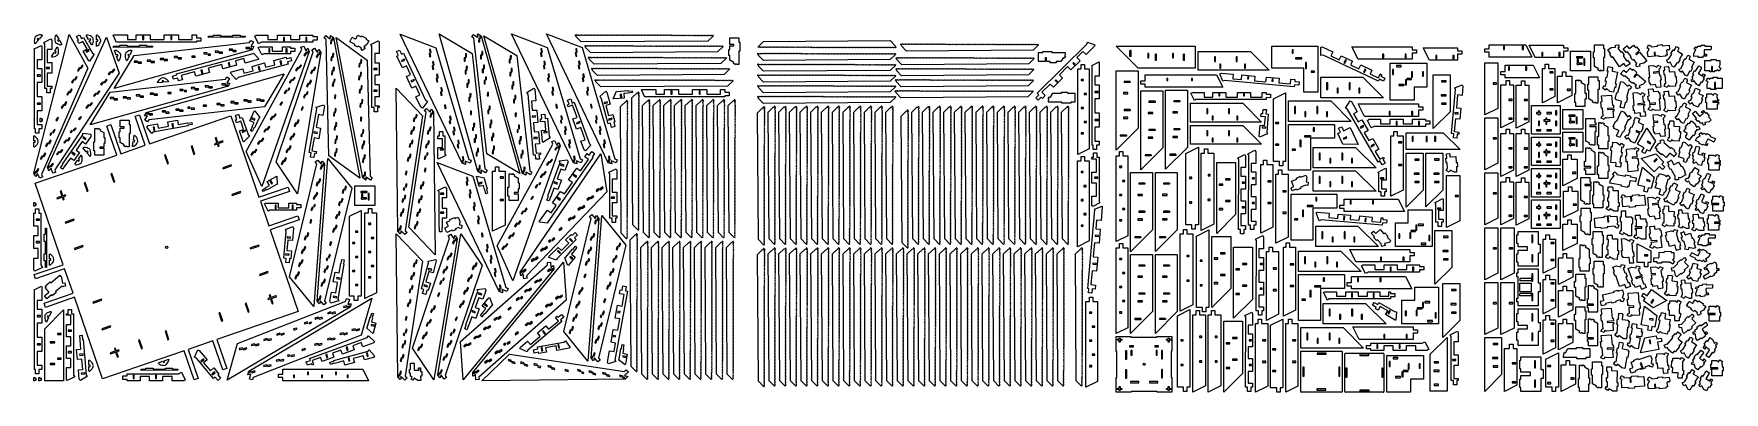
# Model space of a CAD drawing. Extents: x 12 to 2357, y -4 to 494.
import ezdxf

# ---------------------------------------------------------------- set-up
doc = ezdxf.new("R2010")
doc.units = 0
doc.layers.get('0').update_dxf_attribs({"linetype": 'CONTINUOUS'})

msp = doc.modelspace()

# ---------------------------------------------------------------- linework, layer by layer
for p, q in [((12.1, 300.2), (61.2, 492.5)), ((61.2, 492.5), (87, 446)), ((606.2, 314.2), (520.3, 493)), ((520.3, 493), (569.9, 474)), ((628, 302.6), (574.4, 493.7)), ((574.4, 493.7), (619.9, 466.3)), ((619.5, 489.3), (621.7, 492.9)), ((621.7, 492.9), (627.7, 489.2)), ((627.6, 491.1), (628, 493.7)), ((628, 493.7), (632.4, 491)), ((760.7, 314.8), (674.7, 493.7)), ((674.7, 493.7), (724.3, 474.6)), ((808.9, 314.8), (723, 493.7)), ((723, 493.7), (772.5, 474.6)), ((763.2, 491.6), (764.2, 492.5)), ((764.2, 492.5), (765.1, 491.5)), ((12.7, 472.6), (22.6, 477.6)), ((13.1, 471.8), (12.7, 472.6)), ((13.1, 362), (13.1, 471.8)), ((14, 479.7), (13.7, 479.9)), ((18.3, 484.8), (14, 479.7)), ((17.9, 487.6), (16.7, 486.2)), ((16.7, 486.2), (18.3, 484.8)), ((19.5, 486.2), (17.9, 487.6)), ((23.8, 491.4), (19.5, 486.2)), ((22.6, 477.6), (23.1, 476.6)), ((23.1, 476.6), (23.1, 457.6)), ((23.5, 491.6), (23.8, 491.4)), ((25.9, 481.6), (35.8, 486.5)), ((27.1, 479.3), (25.9, 481.6)), ((27.1, 417.9), (27.1, 479.3)), ((30.7, 471.9), (30.7, 453.9)), ((36.9, 471.9), (30.7, 471.9)), ((31.2, 308.4), (113, 489.2)), ((35.8, 486.5), (36.9, 484.6)), ((36.9, 484.6), (36.9, 471.9)), ((41, 469.4), (44.4, 475.3)), ((42.8, 468.4), (41, 469.4)), ((42.9, 491.9), (43.2, 492.1)), ((43.2, 492.1), (46.6, 486.3)), ((44.4, 475.3), (44.7, 475.1)), ((46.6, 486.3), (44.8, 485.2)), ((44.8, 485.2), (45.7, 483.6)), ((45.7, 483.6), (47.5, 484.7)), ((47.5, 484.7), (50.8, 478.9)), ((50.8, 478.9), (50.5, 478.7)), ((71.2, 489.9), (75.3, 492.2)), ((74.2, 484.7), (71.2, 489.9)), ((72.4, 483.7), (74.2, 484.7)), ((74.5, 480), (72.4, 483.7)), ((79.9, 483.2), (74.5, 480)), ((75.3, 492.2), (78.3, 487.1)), ((78.3, 487.1), (81, 488.6)), ((85.9, 472.8), (79.9, 483.2)), ((80.5, 469.6), (85.9, 472.8)), ((88.3, 456.2), (80.5, 469.6)), ((81, 488.6), (93.5, 466.9)), ((88.3, 471.9), (84.2, 469.6)), ((84.2, 469.6), (85, 468.3)), ((84.8, 491.4), (85.1, 491.6)), ((88.1, 485.6), (84.8, 491.4)), ((85, 468.3), (89, 470.6)), ((90, 486.6), (88.1, 485.6)), ((89, 470.6), (88.3, 471.9)), ((89, 484), (90.9, 485)), ((92.4, 478.2), (89, 484)), ((90.9, 485), (90, 486.6)), ((92.7, 478.4), (92.4, 478.2)), ((98.8, 491.8), (99.1, 491.8)), ((98.8, 485.1), (98.8, 491.8)), ((100.8, 485.1), (98.8, 485.1)), ((98.8, 483.3), (100.8, 483.3)), ((98.8, 476.6), (98.8, 483.3)), ((99.1, 476.6), (98.8, 476.6)), ((100.8, 483.3), (100.8, 485.1)), ((113, 489.2), (130.3, 439)), ((122, 491.6), (122.9, 492)), ((126.9, 481.7), (122, 491.6)), ((122.4, 476.5), (131.4, 476.5)), ((122.4, 474.8), (122.4, 476.5)), ((176.8, 475), (122.4, 474.8)), ((122.9, 492), (141.9, 492)), ((314.7, 471.5), (123.7, 417.9)), ((124, 470.4), (124.4, 470.5)), ((126.3, 464.1), (124, 470.4)), ((127.8, 482.1), (126.9, 481.7)), ((237.6, 482.1), (127.8, 482.1)), ((131.4, 478), (141.4, 478)), ((131.4, 476.5), (131.4, 478)), ((141.4, 478), (141.4, 476.5)), ((141.4, 476.5), (158.5, 476.5)), ((141.9, 492), (141.9, 485.6)), ((141.9, 485.6), (153.9, 485.6)), ((147.9, 470.3), (145, 464.2)), ((147.5, 470.4), (147.9, 470.3)), ((151, 463.5), (311.2, 481.4)), ((153.9, 492), (173.6, 492)), ((153.9, 485.6), (153.9, 492)), ((158.5, 478), (168.4, 478)), ((158.5, 476.5), (158.5, 478)), ((164.5, 490.4), (163, 490.4)), ((163, 490.4), (163, 485.7)), ((163, 485.7), (164.5, 485.7)), ((164.5, 485.7), (164.5, 490.4)), ((168.4, 478), (168.4, 476.5)), ((168.4, 476.5), (176.8, 476.5)), ((173.6, 492), (173.6, 485.6)), ((173.6, 485.6), (192.9, 485.6)), ((176.8, 476.5), (176.8, 475)), ((192.9, 492), (212.5, 492)), ((192.9, 485.6), (192.9, 492)), ((203.4, 490.4), (201.9, 490.4)), ((201.9, 490.4), (201.9, 485.7)), ((201.9, 485.7), (203.4, 485.7)), ((203.4, 485.7), (203.4, 490.4)), ((212.5, 492), (212.5, 485.6)), ((212.5, 485.6), (231.8, 485.6)), ((231.8, 492), (237.6, 492)), ((231.8, 485.6), (231.8, 492)), ((237.6, 492), (237.6, 488.2)), ((237.6, 488.2), (243.6, 488.2)), ((237.6, 483.5), (237.6, 482.1)), ((243.6, 483.5), (237.6, 483.5)), ((243.6, 488.2), (243.6, 483.5)), ((254.2, 490.2), (261.2, 490.2)), ((254.2, 488.5), (254.2, 490.2)), ((305.4, 488.8), (254.2, 488.5)), ((261.2, 491.7), (271.1, 491.7)), ((261.2, 490.2), (261.2, 491.7)), ((263.7, 469.8), (263.7, 468.3)), ((268.4, 469.7), (263.7, 469.8)), ((268.4, 468.2), (268.4, 469.7)), ((271.1, 491.7), (271.1, 490.2)), ((271.1, 490.2), (288.2, 490.2)), ((282.8, 472.3), (282.8, 470.8)), ((287.5, 472.3), (282.8, 472.3)), ((282.8, 470.8), (287.5, 470.8)), ((287.5, 470.8), (287.5, 472.3)), ((288.2, 491.7), (298.1, 491.7)), ((288.2, 490.2), (288.2, 491.7)), ((288.2, 470.7), (288.2, 469.2)), ((292.9, 470.7), (288.2, 470.7)), ((288.2, 469.2), (292.9, 469.2)), ((292.9, 469.2), (292.9, 470.7)), ((298.1, 491.7), (298.1, 490.2)), ((298.1, 490.2), (305.4, 490.2)), ((305.4, 490.2), (305.4, 488.8)), ((306.3, 474.8), (306.3, 473.3)), ((311, 474.7), (306.3, 474.8)), ((306.3, 473.3), (311, 473.2)), ((306.8, 330.3), (384, 471.8)), ((311, 473.2), (311, 474.7)), ((311.2, 481.4), (313, 484.4)), ((311.8, 473.2), (311.7, 471.7)), ((311.7, 471.7), (314.2, 471.7)), ((314.3, 473.2), (311.8, 473.2)), ((316.6, 482.3), (312.9, 476.2)), ((312.9, 476.2), (314.2, 475.4)), ((313, 484.4), (316.6, 482.3)), ((314.2, 475.4), (314.8, 476.3)), ((314.2, 471.7), (314.3, 473.2)), ((317.4, 476), (314.7, 471.5)), ((314.8, 476.3), (317.4, 476)), ((318.6, 490.4), (320.6, 491.9)), ((323.8, 479.9), (318.6, 490.4)), ((320.6, 491.9), (336.7, 491.9)), ((323.4, 474.7), (325.3, 475.7)), ((328.4, 464.7), (323.4, 474.7)), ((327.7, 482), (323.8, 479.9)), ((325.3, 475.7), (342.5, 475.7)), ((399, 482), (327.7, 482)), ((394.1, 469), (328.4, 281.7)), ((336.7, 491.9), (336.7, 485.7)), ((336.7, 485.7), (349.9, 485.7)), ((339.6, 472.7), (338.1, 472.7)), ((338.1, 472.7), (338.1, 468)), ((339.6, 468), (339.6, 472.7)), ((342.5, 475.7), (342.5, 469.4)), ((342.5, 469.4), (357.1, 469.4)), ((349.9, 491.9), (367.9, 491.9)), ((349.9, 485.7), (349.9, 491.9)), ((357.1, 475.7), (368, 475.7)), ((357.1, 469.4), (357.1, 475.7)), ((358.2, 488.7), (358.2, 484)), ((359.7, 488.7), (358.2, 488.7)), ((358.2, 484), (359.7, 484)), ((359.7, 484), (359.7, 488.7)), ((361.8, 472.7), (361.8, 468)), ((363.3, 472.7), (361.8, 472.7)), ((363.3, 468), (363.3, 472.7)), ((367.9, 491.9), (367.9, 485.7)), ((367.9, 485.7), (381.1, 485.7)), ((368, 475.7), (368, 473.8)), ((368, 473.8), (374, 473.8)), ((368, 469.1), (368, 466)), ((374, 469.1), (368, 469.1)), ((374, 473.8), (374, 469.1)), ((381.1, 491.9), (399, 491.9)), ((381.1, 485.7), (381.1, 491.9)), ((382.5, 475), (386.4, 476.7)), ((384, 471.8), (382.5, 475)), ((386.4, 476.7), (389.3, 470.2)), ((389.3, 488.7), (389.3, 484)), ((390.8, 488.7), (389.3, 488.7)), ((389.3, 484), (390.8, 484)), ((389.3, 470.2), (390.6, 470.8)), ((390.2, 471.8), (392, 473.7)), ((390.6, 470.8), (390.2, 471.8)), ((390.8, 484), (390.8, 488.7)), ((392.5, 469.6), (391, 467.5)), ((392, 473.7), (394.1, 469)), ((393.7, 468.7), (392.5, 469.6)), ((397.7, 471.5), (401.2, 473.9)), ((399.7, 468.6), (397.7, 471.5)), ((399, 491.9), (399, 489.7)), ((399, 489.7), (405, 489.7)), ((399, 485), (399, 482)), ((405, 485), (399, 485)), ((401.2, 473.9), (405.2, 468)), ((405, 489.7), (405, 485)), ((405.8, 469.7), (407.2, 471.9)), ((406.4, 468.8), (405.8, 469.7)), ((407.2, 471.9), (410.1, 467.6)), ((414.6, 487.7), (417.1, 491.1)), ((417.4, 485.6), (414.6, 487.7)), ((417.1, 491.1), (422.8, 486.9)), ((421.4, 324.5), (417.4, 485.6)), ((422.8, 486.9), (423.7, 488.1)), ((422.9, 488.7), (423.4, 491.3)), ((423.7, 488.1), (422.9, 488.7)), ((423.4, 491.3), (427.6, 488.3)), ((424.1, 484.9), (423.6, 480.2)), ((423.6, 480.2), (425.1, 480)), ((425.6, 484.7), (424.1, 484.9)), ((425.1, 480), (425.6, 484.7)), ((425.9, 488), (425.7, 485.5)), ((425.7, 485.5), (427.2, 485.3)), ((427.4, 487.8), (425.9, 488)), ((427.2, 485.3), (427.4, 487.8)), ((427.6, 488.3), (464.3, 293.3)), ((468.4, 293.6), (431.6, 488.6)), ((431.6, 488.6), (474.6, 457.3)), ((450.4, 482.6), (453.2, 488.1)), ((457.7, 478.8), (450.4, 482.6)), ((454.2, 488.4), (457.7, 486.6)), ((457.1, 477.5), (457.7, 478.8)), ((461.4, 475.3), (457.1, 477.5)), ((458.7, 486.9), (461.3, 491.9)), ((461.3, 491.9), (466.1, 489.5)), ((461.9, 476.7), (461.4, 475.3)), ((466.5, 474.4), (461.9, 476.7)), ((466.1, 489.5), (466.8, 490.8)), ((466.1, 473), (466.5, 474.4)), ((467.7, 470.5), (466.1, 473)), ((466.8, 490.8), (473.2, 487.5)), ((471.7, 473.1), (467.7, 470.5)), ((474.2, 478.6), (469.9, 475.8)), ((469.9, 475.8), (471.7, 473.1)), ((473.2, 487.5), (472.5, 486.2)), ((472.5, 486.2), (476.9, 484)), ((476.9, 484), (474.2, 478.6)), ((479.4, 478.9), (489.9, 484.1)), ((481, 476.5), (479.4, 478.9)), ((481, 391.3), (481, 476.5)), ((489.9, 484.1), (491, 482.5)), ((491, 482.5), (491, 466.1)), ((515.2, 469.1), (519.4, 471.1)), ((517.7, 463.7), (515.2, 469.1)), ((519.4, 471.1), (521.9, 465.6)), ((562.5, 472.3), (561, 472.1)), ((561, 472.1), (561.7, 467.4)), ((563.2, 467.7), (562.5, 472.3)), ((569.9, 474), (615.4, 319.4)), ((622.5, 487.5), (619.5, 489.3)), ((640.4, 327.3), (622.5, 487.5)), ((628.5, 490.5), (627.6, 491.1)), ((627.7, 489.2), (628.5, 490.5)), ((629.2, 487.3), (629.1, 482.6)), ((629.1, 482.6), (630.6, 482.6)), ((630.7, 487.3), (629.2, 487.3)), ((630.6, 482.6), (630.7, 487.3)), ((630.7, 490.6), (630.7, 488)), ((632.2, 490.5), (630.7, 490.6)), ((630.7, 488), (632.2, 488)), ((632.2, 488), (632.2, 490.5)), ((632.4, 491), (686, 299.9)), ((633.3, 469.2), (633.2, 464.5)), ((634.8, 469.2), (633.3, 469.2)), ((634.7, 464.5), (634.8, 469.2)), ((690.1, 299.9), (636.5, 491)), ((636.5, 491), (682.1, 463.6)), ((716.9, 473), (715.4, 472.7)), ((715.4, 472.7), (716.1, 468.1)), ((717.6, 468.3), (716.9, 473)), ((724.3, 474.6), (769.8, 320)), ((763.5, 491.4), (763, 490.8)), ((764.6, 490.3), (763.5, 491.4)), ((765.1, 473), (763.7, 472.7)), ((763.7, 472.7), (764.4, 468.1)), ((764, 489.7), (764.6, 490.3)), ((771.3, 482.3), (764, 489.7)), ((765.1, 491.5), (765.9, 492.2)), ((765.9, 468.3), (765.1, 473)), ((765.9, 492.2), (766.8, 491.2)), ((766.8, 491.2), (767.8, 492.2)), ((767.8, 492.2), (768.4, 491.5)), ((768.4, 491.5), (769.2, 492.3)), ((769.2, 492.3), (770, 491.5)), ((770, 491.5), (770.9, 492.3)), ((770.9, 492.3), (771.7, 491.5)), ((947.2, 483.5), (771.3, 482.3)), ((771.7, 491.5), (772.5, 492.3)), ((772.5, 492.3), (773.3, 491.5)), ((772.5, 474.6), (818, 320)), ((773.3, 491.5), (774.2, 492.3)), ((774.2, 492.3), (775, 491.5)), ((775, 491.5), (775.8, 492.3)), ((775.8, 492.3), (776.6, 491.4)), ((776.9, 476.4), (776.4, 475.8)), ((776.6, 491.4), (777.5, 492.3)), ((776.6, 476.6), (777.5, 477.5)), ((778, 475.3), (776.9, 476.4)), ((777.4, 474.8), (778, 475.3)), ((784.6, 467.3), (777.4, 474.8)), ((777.5, 492.3), (778.3, 491.4)), ((777.5, 477.5), (778.4, 476.5)), ((778.3, 491.4), (779.1, 492.3)), ((778.4, 476.5), (779.2, 477.3)), ((779.1, 492.3), (779.9, 491.4)), ((779.2, 477.3), (780.2, 476.3)), ((779.9, 491.4), (780.8, 492.3)), ((780.2, 476.3), (781.2, 477.2)), ((780.8, 492.3), (781.6, 491.4)), ((781.2, 477.2), (781.7, 476.5)), ((781.6, 491.4), (782.4, 492.3)), ((781.7, 476.5), (782.6, 477.3)), ((782.4, 492.3), (783.2, 491.4)), ((782.6, 477.3), (783.4, 476.5)), ((783.2, 491.4), (784.1, 492.2)), ((783.4, 476.5), (784.3, 477.3)), ((784.1, 492.2), (784.9, 491.4)), ((784.3, 477.3), (785, 476.5)), ((784.9, 491.4), (785.7, 492.2)), ((785, 476.5), (785.9, 477.3)), ((785.7, 492.2), (786.5, 491.4)), ((785.9, 477.3), (786.7, 476.5)), ((786.5, 491.4), (787.4, 492.2)), ((786.7, 476.5), (787.6, 477.3)), ((787.4, 492.2), (788.2, 491.4)), ((787.6, 477.3), (788.3, 476.5)), ((788.2, 491.4), (789, 492.2)), ((788.3, 476.5), (789.2, 477.3)), ((789, 492.2), (789.8, 491.4)), ((789.2, 477.3), (790, 476.5)), ((789.8, 491.4), (790.7, 492.2)), ((790, 476.5), (790.9, 477.3)), ((790.7, 492.2), (791.5, 491.4)), ((790.9, 477.3), (791.6, 476.5)), ((791.5, 491.4), (792.3, 492.2)), ((791.6, 476.5), (792.5, 477.3)), ((792.3, 492.2), (793.1, 491.4)), ((792.5, 477.3), (793.3, 476.5)), ((793.1, 491.4), (794, 492.2)), ((793.3, 476.5), (794.1, 477.3)), ((794, 492.2), (794.8, 491.4)), ((794.1, 477.3), (794.9, 476.5)), ((794.8, 491.4), (795.6, 492.2)), ((794.9, 476.5), (795.8, 477.3)), ((795.6, 492.2), (796.4, 491.4)), ((795.8, 477.3), (796.6, 476.4)), ((796.4, 491.4), (797.3, 492.2)), ((796.6, 476.4), (797.5, 477.3)), ((797.3, 492.2), (798.1, 491.4)), ((797.5, 477.3), (798.2, 476.5)), ((798.1, 491.4), (798.9, 492.2)), ((798.2, 476.5), (799.1, 477.3)), ((798.9, 492.2), (799.7, 491.4)), ((799.1, 477.3), (799.9, 476.4)), ((799.7, 491.4), (800.6, 492.2)), ((799.9, 476.4), (800.8, 477.3)), ((800.6, 492.2), (801.4, 491.4)), ((800.8, 477.3), (801.5, 476.4)), ((801.4, 491.4), (802.2, 492.2)), ((801.5, 476.4), (802.4, 477.3)), ((802.2, 492.2), (803, 491.4)), ((802.4, 477.3), (803.2, 476.4)), ((803, 491.4), (803.9, 492.2)), ((803.2, 476.4), (804.1, 477.3)), ((803.9, 492.2), (804.7, 491.4)), ((804.1, 477.3), (804.8, 476.4)), ((804.7, 491.4), (805.5, 492.2)), ((804.8, 476.4), (805.7, 477.3)), ((805.5, 492.2), (806.3, 491.4)), ((805.7, 477.3), (806.5, 476.4)), ((806.3, 491.4), (807.2, 492.2)), ((806.5, 476.4), (807.3, 477.2)), ((807.2, 492.2), (807.9, 491.4)), ((807.3, 477.2), (808.1, 476.4)), ((807.9, 491.4), (808.8, 492.2)), ((808.1, 476.4), (809, 477.2)), ((808.8, 492.2), (809.6, 491.4)), ((809, 477.2), (809.8, 476.4)), ((809.6, 491.4), (810.5, 492.2)), ((809.8, 476.4), (810.6, 477.2)), ((810.5, 492.2), (811.2, 491.4)), ((810.6, 477.2), (811.4, 476.4)), ((811.2, 491.4), (812.1, 492.2)), ((811.4, 476.4), (812.3, 477.2)), ((812.1, 492.2), (812.9, 491.4)), ((812.3, 477.2), (813.1, 476.4)), ((812.9, 491.4), (813.8, 492.2)), ((813.1, 476.4), (813.9, 477.2)), ((813.8, 492.2), (814.5, 491.4)), ((813.9, 477.2), (814.7, 476.4)), ((814.5, 491.4), (815.4, 492.2)), ((814.7, 476.4), (815.6, 477.2)), ((815.4, 492.2), (816.2, 491.3)), ((815.6, 477.2), (816.4, 476.4)), ((816.2, 491.3), (817.1, 492.2)), ((816.4, 476.4), (817.2, 477.2)), ((817.1, 492.2), (817.8, 491.3)), ((817.2, 477.2), (818, 476.4)), ((817.8, 491.3), (818.7, 492.2)), ((818, 476.4), (818.9, 477.2)), ((818.7, 492.2), (819.5, 491.3)), ((818.9, 477.2), (819.7, 476.4)), ((819.5, 491.3), (820.4, 492.2)), ((819.7, 476.4), (820.5, 477.2)), ((820.4, 492.2), (821.1, 491.3)), ((820.5, 477.2), (821.3, 476.4)), ((821.1, 491.3), (822, 492.2)), ((821.3, 476.4), (822.2, 477.2)), ((822, 492.2), (822.8, 491.3)), ((822.2, 477.2), (822.9, 476.4)), ((822.8, 491.3), (823.7, 492.1)), ((822.9, 476.4), (823.8, 477.2)), ((823.7, 492.1), (824.4, 491.3)), ((823.8, 477.2), (824.6, 476.4)), ((824.4, 491.3), (825.3, 492.1)), ((824.6, 476.4), (825.5, 477.2)), ((825.3, 492.1), (826.1, 491.3)), ((825.5, 477.2), (826.2, 476.4)), ((826.1, 491.3), (827, 492.1)), ((826.2, 476.4), (827.1, 477.2)), ((827, 492.1), (827.7, 491.3)), ((827.1, 477.2), (827.9, 476.4)), ((827.7, 491.3), (828.6, 492.1)), ((827.9, 476.4), (828.8, 477.2)), ((828.6, 492.1), (829.4, 491.3)), ((828.8, 477.2), (829.5, 476.4)), ((829.4, 491.3), (830.3, 492.1)), ((829.5, 476.4), (830.4, 477.2)), ((830.3, 492.1), (831, 491.3)), ((830.4, 477.2), (831.2, 476.4)), ((831, 491.3), (831.9, 492.1)), ((831.2, 476.4), (832.1, 477.2)), ((831.9, 492.1), (832.7, 491.3)), ((832.1, 477.2), (832.8, 476.4)), ((832.7, 491.3), (833.6, 492.1)), ((832.8, 476.4), (833.7, 477.2)), ((833.6, 492.1), (834.3, 491.3)), ((833.7, 477.2), (834.5, 476.4)), ((834.3, 491.3), (835.2, 492.1)), ((834.5, 476.4), (835.4, 477.2)), ((835.2, 492.1), (836, 491.3)), ((835.4, 477.2), (836.1, 476.4)), ((836, 491.3), (836.9, 492.1)), ((836.1, 476.4), (837, 477.2)), ((836.9, 492.1), (837.6, 491.3)), ((837, 477.2), (837.8, 476.3)), ((837.6, 491.3), (838.5, 492.1)), ((837.8, 476.3), (838.7, 477.2)), ((838.5, 492.1), (839.3, 491.3)), ((838.7, 477.2), (839.4, 476.3)), ((839.3, 491.3), (840.1, 492.1)), ((839.4, 476.3), (840.3, 477.2)), ((840.1, 492.1), (840.9, 491.3)), ((840.3, 477.2), (841.1, 476.3)), ((840.9, 491.3), (841.8, 492.1)), ((841.1, 476.3), (842, 477.2)), ((841.8, 492.1), (842.6, 491.3)), ((842, 477.2), (842.7, 476.3)), ((842.6, 491.3), (843.4, 492.1)), ((842.7, 476.3), (843.6, 477.2)), ((843.4, 492.1), (844.2, 491.3)), ((843.6, 477.2), (844.4, 476.3)), ((844.2, 491.3), (845.1, 492.1)), ((844.4, 476.3), (845.3, 477.1)), ((845.1, 492.1), (845.9, 491.3)), ((845.3, 477.1), (846, 476.3)), ((845.9, 491.3), (846.7, 492.1)), ((846, 476.3), (846.9, 477.1)), ((846.7, 492.1), (847.5, 491.3)), ((846.9, 477.1), (847.7, 476.3)), ((847.5, 491.3), (848.4, 492.1)), ((847.7, 476.3), (848.5, 477.1)), ((848.4, 492.1), (849.1, 491.3)), ((848.5, 477.1), (849.3, 476.3)), ((849.1, 491.3), (850, 492.1)), ((849.3, 476.3), (850.2, 477.1)), ((850, 492.1), (850.8, 491.3)), ((850.2, 477.1), (851, 476.3)), ((850.8, 491.3), (851.7, 492.1)), ((851, 476.3), (851.9, 477.1)), ((851.7, 492.1), (852.4, 491.3)), ((851.9, 477.1), (852.6, 476.3)), ((852.4, 491.3), (853.3, 492.1)), ((852.6, 476.3), (853.5, 477.1)), ((853.3, 492.1), (854.1, 491.2)), ((853.5, 477.1), (854.3, 476.3)), ((854.1, 491.2), (855, 492.1)), ((854.3, 476.3), (855.1, 477.1)), ((855, 492.1), (855.7, 491.2)), ((855.1, 477.1), (855.9, 476.3)), ((855.7, 491.2), (856.6, 492.1)), ((855.9, 476.3), (856.8, 477.1)), ((856.6, 492.1), (857.4, 491.2)), ((856.8, 477.1), (857.6, 476.3)), ((857.4, 491.2), (858.3, 492.1)), ((857.6, 476.3), (858.4, 477.1)), ((858.3, 492.1), (859, 491.2)), ((858.4, 477.1), (859.2, 476.3)), ((859, 491.2), (859.9, 492.1)), ((859.2, 476.3), (860.1, 477.1)), ((859.9, 492.1), (860.7, 491.2)), ((860.1, 477.1), (860.9, 476.3)), ((860.7, 491.2), (861.6, 492)), ((860.9, 476.3), (861.7, 477.1)), ((861.6, 492), (862.3, 491.2)), ((861.7, 477.1), (862.5, 476.3)), ((862.3, 491.2), (863.2, 492)), ((862.5, 476.3), (863.4, 477.1)), ((863.2, 492), (864, 491.2)), ((863.4, 477.1), (864.2, 476.3)), ((864, 491.2), (864.9, 492)), ((864.2, 476.3), (865, 477.1)), ((864.9, 492), (865.6, 491.2)), ((865, 477.1), (865.8, 476.3)), ((865.6, 491.2), (866.5, 492)), ((865.8, 476.3), (866.7, 477.1)), ((866.5, 492), (867.3, 491.2)), ((866.7, 477.1), (867.5, 476.3)), ((867.3, 491.2), (868.2, 492)), ((867.5, 476.3), (868.3, 477.1)), ((868.2, 492), (868.9, 491.2)), ((868.3, 477.1), (869.1, 476.3)), ((868.9, 491.2), (869.8, 492)), ((869.1, 476.3), (870, 477.1)), ((869.8, 492), (870.6, 491.2)), ((870, 477.1), (870.7, 476.3)), ((870.6, 491.2), (871.5, 492)), ((870.7, 476.3), (871.6, 477.1)), ((871.5, 492), (872.2, 491.2)), ((871.6, 477.1), (872.4, 476.3)), ((872.2, 491.2), (873.1, 492)), ((872.4, 476.3), (873.3, 477.1)), ((873.1, 492), (873.9, 491.2)), ((873.3, 477.1), (874, 476.2)), ((873.9, 491.2), (874.7, 492)), ((874, 476.2), (874.9, 477.1)), ((874.7, 492), (875.5, 491.2)), ((874.9, 477.1), (875.7, 476.2)), ((875.5, 491.2), (876.4, 492)), ((875.7, 476.2), (876.6, 477.1)), ((876.4, 492), (877.2, 491.2)), ((876.6, 477.1), (877.3, 476.2)), ((877.2, 491.2), (878, 492)), ((877.3, 476.2), (878.2, 477.1)), ((878, 492), (878.8, 491.2)), ((878.2, 477.1), (879, 476.2)), ((878.8, 491.2), (879.7, 492)), ((879, 476.2), (879.9, 477.1)), ((879.7, 492), (880.5, 491.2)), ((879.9, 477.1), (880.6, 476.2)), ((880.5, 491.2), (881.3, 492)), ((880.6, 476.2), (881.5, 477.1)), ((881.3, 492), (882.1, 491.2)), ((881.5, 477.1), (882.3, 476.2)), ((882.1, 491.2), (883, 492)), ((882.3, 476.2), (883.2, 477)), ((883, 492), (883.8, 491.2)), ((883.2, 477), (883.9, 476.2)), ((883.8, 491.2), (884.6, 492)), ((883.9, 476.2), (884.8, 477)), ((884.6, 492), (885.4, 491.2)), ((884.8, 477), (885.6, 476.2)), ((885.4, 491.2), (886.3, 492)), ((885.6, 476.2), (886.5, 477)), ((886.3, 492), (887.1, 491.2)), ((886.5, 477), (887.2, 476.2)), ((887.1, 491.2), (887.9, 492)), ((887.2, 476.2), (888.1, 477)), ((887.9, 492), (888.7, 491.2)), ((888.1, 477), (888.9, 476.2)), ((888.7, 491.2), (889.6, 492)), ((888.9, 476.2), (889.8, 477)), ((889.6, 492), (890.4, 491.1)), ((889.8, 477), (890.5, 476.2)), ((890.4, 491.1), (891.2, 492)), ((890.5, 476.2), (891.4, 477)), ((891.2, 492), (892, 491.1)), ((891.4, 477), (892.2, 476.2)), ((892, 491.1), (892.9, 492)), ((892.2, 476.2), (893.1, 477)), ((892.9, 492), (893.7, 491.1)), ((893.1, 477), (893.8, 476.2)), ((893.7, 491.1), (894.5, 492)), ((893.8, 476.2), (894.7, 477)), ((894.5, 492), (895.3, 491.1)), ((894.7, 477), (895.5, 476.2)), ((895.3, 491.1), (896.2, 492)), ((895.5, 476.2), (896.4, 477)), ((896.2, 492), (897, 491.1)), ((896.4, 477), (897.1, 476.2)), ((897, 491.1), (897.8, 491.9)), ((897.1, 476.2), (898, 477)), ((897.8, 491.9), (898.6, 491.1)), ((898, 477), (898.8, 476.2)), ((898.6, 491.1), (899.5, 491.9)), ((898.8, 476.2), (899.6, 477)), ((899.5, 491.9), (900.2, 491.1)), ((899.6, 477), (900.4, 476.2)), ((900.2, 491.1), (901.1, 491.9)), ((900.4, 476.2), (901.3, 477)), ((901.1, 491.9), (901.9, 491.1)), ((901.3, 477), (902.1, 476.2)), ((901.9, 491.1), (902.8, 491.9)), ((902.1, 476.2), (902.9, 477)), ((902.8, 491.9), (903.6, 491.1)), ((902.9, 477), (903.7, 476.2)), ((903.6, 491.1), (904.4, 491.9)), ((903.7, 476.2), (904.6, 477)), ((904.4, 491.9), (905.2, 491.1)), ((904.6, 477), (905.4, 476.2)), ((905.2, 491.1), (906.1, 491.9)), ((905.4, 476.2), (906.2, 477)), ((906.1, 491.9), (906.9, 491.1)), ((906.2, 477), (907, 476.2)), ((906.9, 491.1), (907.7, 491.9)), ((907, 476.2), (907.9, 477)), ((907.7, 491.9), (908.5, 491.1)), ((907.9, 477), (908.7, 476.1)), ((908.5, 491.1), (909.4, 491.9)), ((908.7, 476.1), (909.5, 477)), ((909.4, 491.9), (910.2, 491.1)), ((909.5, 477), (910.3, 476.2)), ((910.2, 491.1), (911, 491.9)), ((910.3, 476.2), (911.2, 477)), ((911, 491.9), (911.8, 491.1)), ((911.2, 477), (912, 476.1)), ((911.8, 491.1), (912.7, 491.9)), ((912, 476.1), (912.8, 477)), ((912.7, 491.9), (913.4, 491.1)), ((912.8, 477), (913.6, 476.1)), ((913.4, 491.1), (914.3, 491.9)), ((913.6, 476.1), (914.5, 477)), ((914.3, 491.9), (915.1, 491.1)), ((914.5, 477), (915.3, 476.1)), ((915.1, 491.1), (916, 491.9)), ((915.3, 476.1), (916.1, 477)), ((916, 491.9), (916.7, 491.1)), ((916.1, 477), (916.9, 476.1)), ((916.7, 491.1), (917.6, 491.9)), ((916.9, 476.1), (917.8, 477)), ((917.6, 491.9), (918.4, 491.1)), ((917.8, 477), (918.6, 476.1)), ((918.4, 491.1), (919.3, 491.9)), ((918.6, 476.1), (919.4, 476.9)), ((919.3, 491.9), (920, 491.1)), ((919.4, 476.9), (920.2, 476.1)), ((920, 491.1), (920.9, 491.9)), ((920.2, 476.1), (921.1, 476.9)), ((920.9, 491.9), (921.7, 491.1)), ((921.1, 476.9), (921.9, 476.1)), ((921.7, 491.1), (922.6, 491.9)), ((921.9, 476.1), (922.7, 476.9)), ((922.6, 491.9), (923.3, 491.1)), ((922.7, 476.9), (923.5, 476.1)), ((923.3, 491.1), (924.2, 491.9)), ((923.5, 476.1), (924.4, 476.9)), ((924.2, 491.9), (925, 491)), ((924.4, 476.9), (925.2, 476.1)), ((925, 491), (925.9, 491.9)), ((925.2, 476.1), (926, 476.9)), ((925.9, 491.9), (926.6, 491.1)), ((926, 476.9), (926.8, 476.1)), ((926.6, 491.1), (927.5, 491.9)), ((926.8, 476.1), (927.7, 476.9)), ((927.5, 491.9), (928.3, 491)), ((927.7, 476.9), (928.5, 476.1)), ((928.3, 491), (929.2, 491.9)), ((928.5, 476.1), (929.3, 476.9)), ((929.2, 491.9), (929.9, 491)), ((929.3, 476.9), (930.1, 476.1)), ((929.9, 491), (930.8, 491.9)), ((930.1, 476.1), (931, 476.9)), ((930.8, 491.9), (931.6, 491)), ((931, 476.9), (931.8, 476.1)), ((931.6, 491), (932.5, 491.9)), ((931.8, 476.1), (932.6, 476.9)), ((932.5, 491.9), (933.2, 491)), ((932.6, 476.9), (933.4, 476.1)), ((933.2, 491), (934.1, 491.9)), ((933.4, 476.1), (934.3, 476.9)), ((934.1, 491.9), (934.9, 491)), ((934.3, 476.9), (935, 476.1)), ((934.9, 491), (935.8, 491.8)), ((935, 476.1), (935.9, 476.9)), ((935.8, 491.8), (936.5, 491)), ((935.9, 476.9), (936.7, 476.1)), ((936.5, 491), (937.4, 491.8)), ((936.7, 476.1), (937.6, 476.9)), ((937.4, 491.8), (938.2, 491)), ((937.6, 476.9), (938.3, 476.1)), ((938.2, 491), (939.1, 491.8)), ((938.3, 476.1), (939.2, 476.9)), ((939.1, 491.8), (939.8, 491)), ((939.2, 476.9), (940, 476.1)), ((939.8, 491), (940.7, 491.8)), ((940, 476.1), (940.9, 476.9)), ((940.7, 491.8), (941.5, 491)), ((940.9, 476.9), (941.6, 476.1)), ((941.5, 491), (942.3, 491.8)), ((941.6, 476.1), (942.5, 476.9)), ((942.3, 491.8), (943.1, 491)), ((942.5, 476.9), (943.3, 476.1)), ((943.1, 491), (944, 491.8)), ((943.3, 476.1), (944.2, 476.9)), ((944, 491.8), (944.8, 491)), ((944.2, 476.9), (944.9, 476.1)), ((944.8, 491), (945.6, 491.8)), ((944.9, 476.1), (945.8, 476.9)), ((945.6, 491.8), (946.4, 491)), ((945.8, 476.9), (946.6, 476.1)), ((946.4, 491), (947.3, 491.8)), ((946.6, 476.1), (947.5, 476.9)), ((954.8, 490.9), (947.2, 483.5)), ((947.3, 491.8), (948.1, 491)), ((947.5, 476.9), (948.2, 476)), ((948.1, 491), (948.9, 491.8)), ((948.2, 476), (949.1, 476.9)), ((948.9, 491.8), (949.7, 491)), ((949.1, 476.9), (949.9, 476)), ((949.7, 491), (950.6, 491.8)), ((949.9, 476), (950.8, 476.9)), ((950.6, 491.8), (951.4, 491)), ((950.8, 476.9), (951.5, 476)), ((951.4, 491), (952.2, 491.8)), ((951.5, 476), (952.4, 476.9)), ((952.2, 491.8), (953, 491)), ((952.4, 476.9), (953.2, 476)), ((953, 491), (953.9, 491.8)), ((953.2, 476), (954.1, 476.9)), ((953.9, 491.8), (954.8, 490.9)), ((954.1, 476.9), (954.8, 476)), ((954.8, 476), (955.7, 476.9)), ((955.7, 476.9), (956.5, 476)), ((956.5, 476), (957.3, 476.8)), ((957.3, 476.8), (958.1, 476)), ((958.1, 476), (959, 476.8)), ((959, 476.8), (959.8, 476)), ((959.8, 476), (960.6, 476.8)), ((968.1, 475.9), (960.5, 468.5)), ((960.6, 476.8), (961.4, 476)), ((961.4, 476), (962.3, 476.8)), ((962.3, 476.8), (963.1, 476)), ((963.1, 476), (963.9, 476.8)), ((963.9, 476.8), (964.7, 476)), ((964.7, 476), (965.6, 476.8)), ((965.6, 476.8), (966.4, 476)), ((966.4, 476), (967.2, 476.8)), ((967.2, 476.8), (968.1, 475.9)), ((976.1, 471.9), (977.6, 471.9)), ((976.1, 463.4), (976.1, 471.9)), ((977.6, 488.2), (990.1, 488.2)), ((977.6, 478.6), (977.6, 488.2)), ((983.2, 478.6), (977.6, 478.6)), ((977.6, 477.1), (983.2, 477.1)), ((977.6, 471.9), (977.6, 477.1)), ((983.2, 477.1), (983.2, 478.6)), ((990.1, 488.2), (990.1, 482.2)), ((990.1, 482.2), (991.6, 482.2)), ((990.1, 469.7), (990.1, 451)), ((991.6, 469.7), (990.1, 469.7)), ((991.6, 482.2), (991.6, 469.7)), ((1016.7, 475.6), (1024.2, 483)), ((1017.5, 474.7), (1016.7, 475.6)), ((1018.4, 475.5), (1017.5, 474.7)), ((1019.2, 474.6), (1018.4, 475.5)), ((1020.1, 475.5), (1019.2, 474.6)), ((1020.8, 474.6), (1020.1, 475.5)), ((1021.7, 475.5), (1020.8, 474.6)), ((1022.5, 474.6), (1021.7, 475.5)), ((1023.4, 475.4), (1022.5, 474.6)), ((1024.1, 474.6), (1023.4, 475.4)), ((1025, 475.4), (1024.1, 474.6)), ((1024.2, 483), (1200.1, 484.2)), ((1025.8, 474.6), (1025, 475.4)), ((1026.7, 475.4), (1025.8, 474.6)), ((1027.4, 474.6), (1026.7, 475.4)), ((1028.3, 475.4), (1027.4, 474.6)), ((1029.1, 474.6), (1028.3, 475.4)), ((1030, 475.4), (1029.1, 474.6)), ((1030.7, 474.6), (1030, 475.4)), ((1031.6, 475.4), (1030.7, 474.6)), ((1032.4, 474.6), (1031.6, 475.4)), ((1033.3, 475.4), (1032.4, 474.6)), ((1034, 474.6), (1033.3, 475.4)), ((1034.9, 475.4), (1034, 474.6)), ((1035.7, 474.6), (1034.9, 475.4)), ((1036.6, 475.4), (1035.7, 474.6)), ((1037.3, 474.6), (1036.6, 475.4)), ((1038.2, 475.4), (1037.3, 474.6)), ((1039, 474.6), (1038.2, 475.4)), ((1039.8, 475.4), (1039, 474.6)), ((1040.6, 474.6), (1039.8, 475.4)), ((1041.5, 475.4), (1040.6, 474.6)), ((1042.3, 474.6), (1041.5, 475.4)), ((1043.1, 475.4), (1042.3, 474.6)), ((1043.9, 474.6), (1043.1, 475.4)), ((1044.8, 475.4), (1043.9, 474.6)), ((1045.6, 474.6), (1044.8, 475.4)), ((1046.4, 475.4), (1045.6, 474.6)), ((1047.2, 474.6), (1046.4, 475.4)), ((1048.1, 475.4), (1047.2, 474.6)), ((1048.8, 474.6), (1048.1, 475.4)), ((1049.7, 475.4), (1048.8, 474.6)), ((1050.5, 474.6), (1049.7, 475.4)), ((1051.4, 475.4), (1050.5, 474.6)), ((1052.1, 474.6), (1051.4, 475.4)), ((1053, 475.4), (1052.1, 474.6)), ((1053.8, 474.5), (1053, 475.4)), ((1054.7, 475.4), (1053.8, 474.5)), ((1055.4, 474.5), (1054.7, 475.4)), ((1056.3, 475.4), (1055.4, 474.5)), ((1057.1, 474.5), (1056.3, 475.4)), ((1058, 475.4), (1057.1, 474.5)), ((1058.7, 474.5), (1058, 475.4)), ((1059.6, 475.4), (1058.7, 474.5)), ((1060.4, 474.5), (1059.6, 475.4)), ((1061.3, 475.3), (1060.4, 474.5)), ((1062, 474.5), (1061.3, 475.3)), ((1062.9, 475.3), (1062, 474.5)), ((1063.7, 474.5), (1062.9, 475.3)), ((1064.6, 475.3), (1063.7, 474.5)), ((1065.3, 474.5), (1064.6, 475.3)), ((1066.2, 475.3), (1065.3, 474.5)), ((1067, 474.5), (1066.2, 475.3)), ((1067.9, 475.3), (1067, 474.5)), ((1068.6, 474.5), (1067.9, 475.3)), ((1069.5, 475.3), (1068.6, 474.5)), ((1070.3, 474.5), (1069.5, 475.3)), ((1071.2, 475.3), (1070.3, 474.5)), ((1071.9, 474.5), (1071.2, 475.3)), ((1072.8, 475.3), (1071.9, 474.5)), ((1073.6, 474.5), (1072.8, 475.3)), ((1074.5, 475.3), (1073.6, 474.5)), ((1075.2, 474.5), (1074.5, 475.3)), ((1076.1, 475.3), (1075.2, 474.5)), ((1076.9, 474.5), (1076.1, 475.3)), ((1077.8, 475.3), (1076.9, 474.5)), ((1078.5, 474.5), (1077.8, 475.3)), ((1079.4, 475.3), (1078.5, 474.5)), ((1080.2, 474.5), (1079.4, 475.3)), ((1081.1, 475.3), (1080.2, 474.5)), ((1081.8, 474.5), (1081.1, 475.3)), ((1082.7, 475.3), (1081.8, 474.5)), ((1083.5, 474.5), (1082.7, 475.3)), ((1084.4, 475.3), (1083.5, 474.5)), ((1085.1, 474.5), (1084.4, 475.3)), ((1086, 475.3), (1085.1, 474.5)), ((1086.8, 474.5), (1086, 475.3)), ((1087.7, 475.3), (1086.8, 474.5)), ((1088.4, 474.5), (1087.7, 475.3)), ((1089.3, 475.3), (1088.4, 474.5)), ((1090.1, 474.5), (1089.3, 475.3)), ((1091, 475.3), (1090.1, 474.5)), ((1091.7, 474.4), (1091, 475.3)), ((1092.6, 475.3), (1091.7, 474.4)), ((1093.4, 474.4), (1092.6, 475.3)), ((1094.3, 475.3), (1093.4, 474.4)), ((1095, 474.4), (1094.3, 475.3)), ((1095.9, 475.3), (1095, 474.4)), ((1096.7, 474.4), (1095.9, 475.3)), ((1097.6, 475.3), (1096.7, 474.4)), ((1098.3, 474.4), (1097.6, 475.3)), ((1099.2, 475.2), (1098.3, 474.4)), ((1100, 474.4), (1099.2, 475.2)), ((1100.8, 475.2), (1100, 474.4)), ((1101.6, 474.4), (1100.8, 475.2)), ((1102.5, 475.2), (1101.6, 474.4)), ((1103.3, 474.4), (1102.5, 475.2)), ((1104.1, 475.2), (1103.3, 474.4)), ((1104.9, 474.4), (1104.1, 475.2)), ((1105.8, 475.2), (1104.9, 474.4)), ((1106.6, 474.4), (1105.8, 475.2)), ((1107.4, 475.2), (1106.6, 474.4)), ((1108.2, 474.4), (1107.4, 475.2)), ((1109.1, 475.2), (1108.2, 474.4)), ((1109.9, 474.4), (1109.1, 475.2)), ((1110.7, 475.2), (1109.9, 474.4)), ((1111.5, 474.4), (1110.7, 475.2)), ((1112.4, 475.2), (1111.5, 474.4)), ((1113.2, 474.4), (1112.4, 475.2)), ((1114, 475.2), (1113.2, 474.4)), ((1114.8, 474.4), (1114, 475.2)), ((1115.7, 475.2), (1114.8, 474.4)), ((1116.5, 474.4), (1115.7, 475.2)), ((1117.3, 475.2), (1116.5, 474.4)), ((1118.1, 474.4), (1117.3, 475.2)), ((1119, 475.2), (1118.1, 474.4)), ((1119.8, 474.4), (1119, 475.2)), ((1120.6, 475.2), (1119.8, 474.4)), ((1121.4, 474.4), (1120.6, 475.2)), ((1122.3, 475.2), (1121.4, 474.4)), ((1123, 474.4), (1122.3, 475.2)), ((1123.9, 475.2), (1123, 474.4)), ((1124.7, 474.4), (1123.9, 475.2)), ((1125.6, 475.2), (1124.7, 474.4)), ((1126.3, 474.4), (1125.6, 475.2)), ((1127.2, 475.2), (1126.3, 474.4)), ((1128, 474.4), (1127.2, 475.2)), ((1128.9, 475.2), (1128, 474.4)), ((1129.6, 474.3), (1128.9, 475.2)), ((1130.5, 475.2), (1129.6, 474.3)), ((1131.3, 474.3), (1130.5, 475.2)), ((1132.2, 475.2), (1131.3, 474.3)), ((1132.9, 474.3), (1132.2, 475.2)), ((1133.8, 475.2), (1132.9, 474.3)), ((1134.6, 474.3), (1133.8, 475.2)), ((1135.5, 475.2), (1134.6, 474.3)), ((1136.2, 474.3), (1135.5, 475.2)), ((1137.1, 475.1), (1136.2, 474.3)), ((1137.9, 474.3), (1137.1, 475.1)), ((1138.8, 475.1), (1137.9, 474.3)), ((1139.5, 474.3), (1138.8, 475.1)), ((1140.4, 475.1), (1139.5, 474.3)), ((1141.2, 474.3), (1140.4, 475.1)), ((1142, 475.1), (1141.2, 474.3)), ((1142.8, 474.3), (1142, 475.1)), ((1143.7, 475.1), (1142.8, 474.3)), ((1144.5, 474.3), (1143.7, 475.1)), ((1145.3, 475.1), (1144.5, 474.3)), ((1146.1, 474.3), (1145.3, 475.1)), ((1147, 475.1), (1146.1, 474.3)), ((1147.8, 474.3), (1147, 475.1)), ((1148.7, 475.1), (1147.8, 474.3)), ((1149.4, 474.3), (1148.7, 475.1)), ((1150.3, 475.1), (1149.4, 474.3)), ((1151.1, 474.3), (1150.3, 475.1)), ((1151.9, 475.1), (1151.1, 474.3)), ((1152.7, 474.3), (1151.9, 475.1)), ((1153.6, 475.1), (1152.7, 474.3)), ((1154.4, 474.3), (1153.6, 475.1)), ((1155.2, 475.1), (1154.4, 474.3)), ((1156, 474.3), (1155.2, 475.1)), ((1156.9, 475.1), (1156, 474.3)), ((1157.7, 474.3), (1156.9, 475.1)), ((1158.5, 475.1), (1157.7, 474.3)), ((1159.3, 474.3), (1158.5, 475.1)), ((1160.2, 475.1), (1159.3, 474.3)), ((1160.9, 474.3), (1160.2, 475.1)), ((1161.8, 475.1), (1160.9, 474.3)), ((1162.6, 474.3), (1161.8, 475.1)), ((1163.5, 475.1), (1162.6, 474.3)), ((1164.2, 474.3), (1163.5, 475.1)), ((1165.1, 475.1), (1164.2, 474.3)), ((1165.9, 474.3), (1165.1, 475.1)), ((1166.8, 475.1), (1165.9, 474.3)), ((1167.5, 474.2), (1166.8, 475.1)), ((1168.4, 475.1), (1167.5, 474.2)), ((1169.2, 474.2), (1168.4, 475.1)), ((1170.1, 475.1), (1169.2, 474.2)), ((1170.8, 474.2), (1170.1, 475.1)), ((1171.7, 475.1), (1170.8, 474.2)), ((1172.5, 474.2), (1171.7, 475.1)), ((1173.4, 475), (1172.5, 474.2)), ((1174.1, 474.2), (1173.4, 475)), ((1175, 475), (1174.1, 474.2)), ((1175.8, 474.2), (1175, 475)), ((1176.7, 475), (1175.8, 474.2)), ((1177.4, 474.2), (1176.7, 475)), ((1178.3, 475), (1177.4, 474.2)), ((1179.1, 474.2), (1178.3, 475)), ((1180, 475), (1179.1, 474.2)), ((1180.7, 474.2), (1180, 475)), ((1181.6, 475), (1180.7, 474.2)), ((1182.4, 474.2), (1181.6, 475)), ((1183.3, 475), (1182.4, 474.2)), ((1184, 474.2), (1183.3, 475)), ((1184.9, 475), (1184, 474.2)), ((1185.7, 474.2), (1184.9, 475)), ((1186.6, 475), (1185.7, 474.2)), ((1187.3, 474.2), (1186.6, 475)), ((1188.2, 475), (1187.3, 474.2)), ((1189, 474.2), (1188.2, 475)), ((1189.9, 475), (1189, 474.2)), ((1190.6, 474.2), (1189.9, 475)), ((1191.5, 475), (1190.6, 474.2)), ((1192.3, 474.2), (1191.5, 475)), ((1193.2, 475), (1192.3, 474.2)), ((1193.9, 474.2), (1193.2, 475)), ((1194.8, 475), (1193.9, 474.2)), ((1195.6, 474.2), (1194.8, 475)), ((1196.5, 475), (1195.6, 474.2)), ((1197.2, 474.2), (1196.5, 475)), ((1198.1, 475), (1197.2, 474.2)), ((1198.9, 474.2), (1198.1, 475)), ((1199.8, 475), (1198.9, 474.2)), ((1200.5, 474.2), (1199.8, 475)), ((1200.1, 484.2), (1207.4, 476.7)), ((1201.4, 475), (1200.5, 474.2)), ((1202.2, 474.2), (1201.4, 475)), ((1203.1, 475), (1202.2, 474.2)), ((1203.6, 474.3), (1203.1, 475)), ((1204.6, 475.2), (1203.6, 474.3)), ((1205.5, 474.2), (1204.6, 475.2)), ((1206.4, 475), (1205.5, 474.2)), ((1207.3, 474), (1206.4, 475)), ((1207.4, 476.7), (1206.8, 476.1)), ((1206.8, 476.1), (1207.9, 475)), ((1208.2, 474.9), (1207.3, 474)), ((1207.9, 475), (1208.4, 475.6)), ((1214.7, 478.8), (1214.2, 478.2)), ((1214.4, 479), (1215.3, 479.9)), ((1215.8, 477.7), (1214.7, 478.8)), ((1215.2, 477.2), (1215.8, 477.7)), ((1222.5, 469.7), (1215.2, 477.2)), ((1215.3, 479.9), (1216.2, 478.9)), ((1216.2, 478.9), (1217.1, 479.7)), ((1217.1, 479.7), (1218, 478.7)), ((1218, 478.7), (1219, 479.6)), ((1219, 479.6), (1219.5, 478.9)), ((1219.5, 478.9), (1220.4, 479.7)), ((1220.4, 479.7), (1221.2, 478.9)), ((1221.2, 478.9), (1222.1, 479.7)), ((1222.1, 479.7), (1222.8, 478.9)), ((1398.3, 470.9), (1222.5, 469.7)), ((1222.8, 478.9), (1223.7, 479.7)), ((1223.7, 479.7), (1224.5, 478.9)), ((1224.5, 478.9), (1225.4, 479.7)), ((1225.4, 479.7), (1226.1, 478.9)), ((1226.1, 478.9), (1227, 479.7)), ((1227, 479.7), (1227.8, 478.9)), ((1227.8, 478.9), (1228.7, 479.7)), ((1228.7, 479.7), (1229.4, 478.9)), ((1229.4, 478.9), (1230.3, 479.7)), ((1230.3, 479.7), (1231.1, 478.9)), ((1231.1, 478.9), (1232, 479.7)), ((1232, 479.7), (1232.7, 478.9)), ((1232.7, 478.9), (1233.6, 479.7)), ((1233.6, 479.7), (1234.4, 478.8)), ((1234.4, 478.8), (1235.3, 479.7)), ((1235.3, 479.7), (1236, 478.8)), ((1236, 478.8), (1236.9, 479.7)), ((1236.9, 479.7), (1237.7, 478.8)), ((1237.7, 478.8), (1238.6, 479.7)), ((1238.6, 479.7), (1239.3, 478.8)), ((1239.3, 478.8), (1240.2, 479.7)), ((1240.2, 479.7), (1241, 478.8)), ((1241, 478.8), (1241.9, 479.6)), ((1241.9, 479.6), (1242.6, 478.8)), ((1242.6, 478.8), (1243.5, 479.6)), ((1243.5, 479.6), (1244.3, 478.8)), ((1244.3, 478.8), (1245.2, 479.6)), ((1245.2, 479.6), (1245.9, 478.8)), ((1245.9, 478.8), (1246.8, 479.6)), ((1246.8, 479.6), (1247.6, 478.8)), ((1247.6, 478.8), (1248.5, 479.6)), ((1248.5, 479.6), (1249.2, 478.8)), ((1249.2, 478.8), (1250.1, 479.6)), ((1250.1, 479.6), (1250.9, 478.8)), ((1250.9, 478.8), (1251.8, 479.6)), ((1251.8, 479.6), (1252.5, 478.8)), ((1252.5, 478.8), (1253.4, 479.6)), ((1253.4, 479.6), (1254.2, 478.8)), ((1254.2, 478.8), (1255, 479.6)), ((1255, 479.6), (1255.8, 478.8)), ((1255.8, 478.8), (1256.7, 479.6)), ((1256.7, 479.6), (1257.5, 478.8)), ((1257.5, 478.8), (1258.3, 479.6)), ((1258.3, 479.6), (1259.1, 478.8)), ((1259.1, 478.8), (1260, 479.6)), ((1260, 479.6), (1260.8, 478.8)), ((1260.8, 478.8), (1261.6, 479.6)), ((1261.6, 479.6), (1262.4, 478.8)), ((1262.4, 478.8), (1263.3, 479.6)), ((1263.3, 479.6), (1264.1, 478.8)), ((1264.1, 478.8), (1264.9, 479.6)), ((1264.9, 479.6), (1265.7, 478.8)), ((1265.7, 478.8), (1266.6, 479.6)), ((1266.6, 479.6), (1267.3, 478.8)), ((1267.3, 478.8), (1268.2, 479.6)), ((1268.2, 479.6), (1269, 478.8)), ((1269, 478.8), (1269.9, 479.6)), ((1269.9, 479.6), (1270.6, 478.7)), ((1270.6, 478.7), (1271.5, 479.6)), ((1271.5, 479.6), (1272.3, 478.7)), ((1272.3, 478.7), (1273.2, 479.6)), ((1273.2, 479.6), (1273.9, 478.7)), ((1273.9, 478.7), (1274.8, 479.6)), ((1274.8, 479.6), (1275.6, 478.7)), ((1275.6, 478.7), (1276.5, 479.6)), ((1276.5, 479.6), (1277.2, 478.7)), ((1277.2, 478.7), (1278.1, 479.5)), ((1278.1, 479.5), (1278.9, 478.7)), ((1278.9, 478.7), (1279.8, 479.5)), ((1279.8, 479.5), (1280.5, 478.7)), ((1280.5, 478.7), (1281.4, 479.5)), ((1281.4, 479.5), (1282.2, 478.7)), ((1282.2, 478.7), (1283.1, 479.5)), ((1283.1, 479.5), (1283.8, 478.7)), ((1283.8, 478.7), (1284.7, 479.5)), ((1284.7, 479.5), (1285.5, 478.7)), ((1285.5, 478.7), (1286.4, 479.5)), ((1286.4, 479.5), (1287.1, 478.7)), ((1287.1, 478.7), (1288, 479.5)), ((1288, 479.5), (1288.8, 478.7)), ((1288.8, 478.7), (1289.7, 479.5)), ((1289.7, 479.5), (1290.4, 478.7)), ((1290.4, 478.7), (1291.3, 479.5)), ((1291.3, 479.5), (1292.1, 478.7)), ((1292.1, 478.7), (1293, 479.5)), ((1293, 479.5), (1293.7, 478.7)), ((1293.7, 478.7), (1294.6, 479.5)), ((1294.6, 479.5), (1295.4, 478.7)), ((1295.4, 478.7), (1296.2, 479.5)), ((1296.2, 479.5), (1297, 478.7)), ((1297, 478.7), (1297.9, 479.5)), ((1297.9, 479.5), (1298.7, 478.7)), ((1298.7, 478.7), (1299.5, 479.5)), ((1299.5, 479.5), (1300.3, 478.7)), ((1300.3, 478.7), (1301.2, 479.5)), ((1301.2, 479.5), (1302, 478.7)), ((1302, 478.7), (1302.8, 479.5)), ((1302.8, 479.5), (1303.6, 478.7)), ((1303.6, 478.7), (1304.5, 479.5)), ((1304.5, 479.5), (1305.3, 478.7)), ((1305.3, 478.7), (1306.1, 479.5)), ((1306.1, 479.5), (1306.9, 478.7)), ((1306.9, 478.7), (1307.8, 479.5)), ((1307.8, 479.5), (1308.6, 478.6)), ((1308.6, 478.6), (1309.4, 479.5)), ((1309.4, 479.5), (1310.2, 478.6)), ((1310.2, 478.6), (1311.1, 479.5)), ((1311.1, 479.5), (1311.9, 478.6)), ((1311.9, 478.6), (1312.7, 479.5)), ((1312.7, 479.5), (1313.5, 478.6)), ((1313.5, 478.6), (1314.4, 479.5)), ((1314.4, 479.5), (1315.2, 478.6)), ((1315.2, 478.6), (1316, 479.4)), ((1316, 479.4), (1316.8, 478.6)), ((1316.8, 478.6), (1317.7, 479.4)), ((1317.7, 479.4), (1318.4, 478.6)), ((1318.4, 478.6), (1319.3, 479.4)), ((1319.3, 479.4), (1320.1, 478.6)), ((1320.1, 478.6), (1321, 479.4)), ((1321, 479.4), (1321.7, 478.6)), ((1321.7, 478.6), (1322.6, 479.4)), ((1322.6, 479.4), (1323.4, 478.6)), ((1323.4, 478.6), (1324.3, 479.4)), ((1324.3, 479.4), (1325, 478.6)), ((1325, 478.6), (1325.9, 479.4)), ((1325.9, 479.4), (1326.7, 478.6)), ((1326.7, 478.6), (1327.6, 479.4)), ((1327.6, 479.4), (1328.3, 478.6)), ((1328.3, 478.6), (1329.2, 479.4)), ((1329.2, 479.4), (1330, 478.6)), ((1330, 478.6), (1330.9, 479.4)), ((1330.9, 479.4), (1331.6, 478.6)), ((1331.6, 478.6), (1332.5, 479.4)), ((1332.5, 479.4), (1333.3, 478.6)), ((1333.3, 478.6), (1334.2, 479.4)), ((1334.2, 479.4), (1334.9, 478.6)), ((1334.9, 478.6), (1335.8, 479.4)), ((1335.8, 479.4), (1336.6, 478.6)), ((1336.6, 478.6), (1337.5, 479.4)), ((1337.5, 479.4), (1338.2, 478.6)), ((1338.2, 478.6), (1339.1, 479.4)), ((1339.1, 479.4), (1339.9, 478.6)), ((1339.9, 478.6), (1340.8, 479.4)), ((1340.8, 479.4), (1341.5, 478.6)), ((1341.5, 478.6), (1342.4, 479.4)), ((1342.4, 479.4), (1343.2, 478.6)), ((1343.2, 478.6), (1344.1, 479.4)), ((1344.1, 479.4), (1344.8, 478.6)), ((1344.8, 478.6), (1345.7, 479.4)), ((1345.7, 479.4), (1346.5, 478.5)), ((1346.5, 478.5), (1347.3, 479.4)), ((1347.3, 479.4), (1348.1, 478.5)), ((1348.1, 478.5), (1349, 479.4)), ((1349, 479.4), (1349.8, 478.5)), ((1349.8, 478.5), (1350.6, 479.4)), ((1350.6, 479.4), (1351.4, 478.5)), ((1351.4, 478.5), (1352.3, 479.4)), ((1352.3, 479.4), (1353.1, 478.5)), ((1353.1, 478.5), (1353.9, 479.3)), ((1353.9, 479.3), (1354.7, 478.5)), ((1354.7, 478.5), (1355.6, 479.3)), ((1355.6, 479.3), (1356.4, 478.5)), ((1356.4, 478.5), (1357.3, 479.3)), ((1357.3, 479.3), (1358, 478.5)), ((1358, 478.5), (1358.9, 479.3)), ((1358.9, 479.3), (1359.7, 478.5)), ((1359.7, 478.5), (1360.5, 479.3)), ((1360.5, 479.3), (1361.3, 478.5)), ((1361.3, 478.5), (1362.2, 479.3)), ((1362.2, 479.3), (1363, 478.5)), ((1363, 478.5), (1363.8, 479.3)), ((1363.8, 479.3), (1364.6, 478.5)), ((1364.6, 478.5), (1365.5, 479.3)), ((1365.5, 479.3), (1366.3, 478.5)), ((1366.3, 478.5), (1367.1, 479.3)), ((1367.1, 479.3), (1367.9, 478.5)), ((1367.9, 478.5), (1368.8, 479.3)), ((1368.8, 479.3), (1369.6, 478.5)), ((1369.6, 478.5), (1370.4, 479.3)), ((1370.4, 479.3), (1371.2, 478.5)), ((1371.2, 478.5), (1372.1, 479.3)), ((1372.1, 479.3), (1372.9, 478.5)), ((1372.9, 478.5), (1373.7, 479.3)), ((1373.7, 479.3), (1374.5, 478.5)), ((1374.5, 478.5), (1375.4, 479.3)), ((1375.4, 479.3), (1376.1, 478.5)), ((1376.1, 478.5), (1377, 479.3)), ((1377, 479.3), (1377.8, 478.5)), ((1377.8, 478.5), (1378.7, 479.3)), ((1378.7, 479.3), (1379.4, 478.5)), ((1379.4, 478.5), (1380.3, 479.3)), ((1380.3, 479.3), (1381.1, 478.5)), ((1381.1, 478.5), (1382, 479.3)), ((1382, 479.3), (1382.7, 478.4)), ((1382.7, 478.4), (1383.6, 479.3)), ((1383.6, 479.3), (1384.4, 478.4)), ((1384.4, 478.4), (1385.3, 479.3)), ((1385.3, 479.3), (1386, 478.4)), ((1386, 478.4), (1386.9, 479.3)), ((1386.9, 479.3), (1387.7, 478.4)), ((1387.7, 478.4), (1388.6, 479.3)), ((1388.6, 479.3), (1389.3, 478.4)), ((1389.3, 478.4), (1390.2, 479.2)), ((1390.2, 479.2), (1391, 478.4)), ((1391, 478.4), (1391.9, 479.2)), ((1391.9, 479.2), (1392.6, 478.4)), ((1392.6, 478.4), (1393.5, 479.2)), ((1393.5, 479.2), (1394.3, 478.4)), ((1394.3, 478.4), (1395.2, 479.2)), ((1395.2, 479.2), (1395.9, 478.4)), ((1395.9, 478.4), (1396.8, 479.2)), ((1396.8, 479.2), (1397.6, 478.4)), ((1397.6, 478.4), (1398.5, 479.2)), ((1405.9, 478.3), (1398.3, 470.9)), ((1398.5, 479.2), (1399.2, 478.4)), ((1399.2, 478.4), (1400.1, 479.2)), ((1400.1, 479.2), (1400.9, 478.4)), ((1400.9, 478.4), (1401.8, 479.2)), ((1401.8, 479.2), (1402.5, 478.4)), ((1402.5, 478.4), (1403.4, 479.2)), ((1403.4, 479.2), (1404.2, 478.4)), ((1404.1, 411.1), (1473.1, 479.7)), ((1404.2, 478.4), (1405, 479.2)), ((1405, 479.2), (1405.9, 478.3)), ((1467.3, 469.3), (1458.9, 460.9)), ((1471.9, 464.8), (1467.3, 469.3)), ((1483.3, 476.3), (1471.9, 464.8)), ((1473.1, 479.7), (1473.5, 482)), ((1473.5, 482), (1484.1, 478.5)), ((1484.1, 478.5), (1483.3, 476.3)), ((1543.8, 446.1), (1513.4, 476.4)), ((1513.4, 476.4), (1623, 476.4)), ((1534.1, 470.7), (1532.6, 470.7)), ((1532.6, 462.3), (1532.6, 470.7)), ((1534.1, 462.3), (1534.1, 470.7)), ((1623, 476.4), (1623, 446.1)), ((1627, 469.2), (1699.6, 469.2)), ((1627, 443), (1627, 469.2)), ((1699.6, 469.2), (1725.7, 443)), ((1729.5, 476.3), (1793.2, 476.3)), ((1729.5, 446), (1729.5, 476.3)), ((1757.4, 471.5), (1757.4, 466.8)), ((1758.9, 471.5), (1757.4, 471.5)), ((1758.9, 466.8), (1758.9, 471.5)), ((1793.2, 476.3), (1793.2, 412.6)), ((1797.2, 475.1), (1799.1, 475.4)), ((1797.5, 463.4), (1797.2, 475.1)), ((1799.1, 475.4), (1814, 468.5)), ((1849, 458.5), (1840.4, 475.7)), ((1840.4, 475.7), (1924, 475.7)), ((1924, 475.7), (1924, 471.6)), ((1924, 471.6), (1930, 471.6)), ((1930, 471.6), (1930, 467)), ((1947.9, 456.9), (1939.3, 474.2)), ((1939.3, 474.2), (1986.9, 474.2)), ((1986.9, 474.2), (1986.9, 470.2)), ((1986.9, 470.2), (1992.9, 470.2)), ((1992.9, 470.2), (1992.9, 465.5)), ((2024.7, 473), (2030.7, 473)), ((2024.7, 468.3), (2024.7, 473)), ((2030.7, 478.5), (2081.7, 478.5)), ((2030.7, 473), (2030.7, 478.5)), ((2050.6, 476.7), (2050.6, 472)), ((2052.1, 476.7), (2050.6, 476.7)), ((2050.6, 472), (2052.1, 472)), ((2052.1, 472), (2052.1, 476.7)), ((2076.9, 476.7), (2076.9, 472)), ((2078.4, 476.7), (2076.9, 476.7)), ((2076.9, 472), (2078.4, 472)), ((2078.4, 472), (2078.4, 476.7)), ((2081.7, 478.5), (2090.3, 461.1)), ((2094.9, 460.9), (2086.3, 478.1)), ((2086.3, 478.1), (2133.9, 478.1)), ((2133.9, 478.1), (2133.9, 474.1)), ((2133.9, 474.1), (2139.9, 474.1)), ((2133.9, 469.5), (2133.9, 460.9)), ((2139.9, 469.5), (2133.9, 469.5)), ((2139.9, 474.1), (2139.9, 469.5)), ((2143.9, 442.1), (2143.9, 469.7)), ((2143.9, 469.7), (2171.4, 469.7)), ((2171.4, 469.7), (2171.4, 442.1)), ((2176.9, 478.5), (2189.4, 478.5)), ((2176.9, 468.6), (2176.9, 478.5)), ((2189.4, 478.5), (2189.4, 473.4)), ((2189.4, 473.4), (2190.9, 473.4)), ((2190.9, 473.4), (2190.9, 460.9)), ((2195.7, 471.6), (2200.1, 474.6)), ((2199.3, 466.2), (2195.7, 471.6)), ((2200.1, 474.6), (2206.3, 475)), ((2206.1, 478), (2210.8, 478.3)), ((2206.3, 475), (2206.1, 478)), ((2211.9, 475.4), (2209.6, 473.8)), ((2209.6, 473.8), (2213.5, 468)), ((2210.8, 478.3), (2211, 475.3)), ((2211, 475.3), (2211.9, 475.4)), ((2217, 472.7), (2221.5, 476.4)), ((2221, 467.9), (2217, 472.7)), ((2222.5, 476.3), (2224.8, 473.6)), ((2225.9, 473.5), (2231.2, 478)), ((2231.2, 478), (2233.9, 474.7)), ((2233.9, 474.7), (2235.1, 475.7)), ((2238.5, 469.3), (2234.4, 465.9)), ((2235.1, 475.7), (2239.4, 470.6)), ((2239.4, 470.6), (2238.2, 469.6)), ((2238.2, 469.6), (2238.5, 469.3)), ((2250.1, 473.9), (2252, 478.2)), ((2252.8, 472.6), (2250.1, 473.9)), ((2250.6, 467.7), (2252.8, 472.6)), ((2252, 478.2), (2255.4, 476.6)), ((2255.4, 476.6), (2255.6, 475.5)), ((2255.6, 475.5), (2264.4, 476.4)), ((2264.2, 477.9), (2270.8, 478.6)), ((2264.4, 476.4), (2264.2, 477.9)), ((2270.8, 478.6), (2271, 477.1)), ((2271, 477.1), (2280.4, 478.1)), ((2277.1, 470.5), (2277.7, 464.2)), ((2280.3, 471.6), (2277.8, 471.3)), ((2280.4, 478.1), (2281, 472.4)), ((2282.9, 466.2), (2286.2, 471.5)), ((2286.2, 471.5), (2287.5, 470.7)), ((2287.5, 470.7), (2290.8, 476)), ((2290.8, 476), (2293.8, 474.1)), ((2294, 473.1), (2292.4, 470.5)), ((2292.7, 469.5), (2299, 465.6)), ((2314.8, 466.5), (2317.7, 471.5)), ((2315.1, 473), (2316.6, 475.7)), ((2317.7, 471.5), (2315.1, 473)), ((2316.6, 475.7), (2319.2, 474.2)), ((2319.2, 474.2), (2320.6, 476.5)), ((2320.6, 476.5), (2325, 476.5)), ((2325, 478), (2330.1, 478)), ((2325, 476.5), (2325, 478)), ((2329, 470.7), (2329, 464.5)), ((2338, 471.5), (2329.8, 471.5)), ((2330.1, 478), (2330.1, 476.5)), ((2330.1, 476.5), (2338.8, 476.5)), ((2338.8, 476.5), (2338.8, 472.3)), ((16.7, 457.6), (16.7, 445.6)), ((23.1, 457.6), (16.7, 457.6)), ((16.7, 445.6), (23.1, 445.6)), ((87, 446), (22.5, 298.3)), ((23.1, 445.6), (23.1, 426)), ((33.7, 447.1), (29, 447.1)), ((29, 447.1), (29, 445.6)), ((29, 445.6), (33.7, 445.6)), ((30.7, 453.9), (36.9, 453.9)), ((33.7, 445.6), (33.7, 447.1)), ((36.7, 462), (40.1, 467.9)), ((37.1, 461.9), (36.7, 462)), ((36.9, 453.9), (36.9, 438.9)), ((40.1, 467.9), (41.9, 466.8)), ((41.9, 466.8), (42.8, 468.4)), ((74.9, 446.4), (72.5, 442.3)), ((73.7, 441.6), (76.2, 445.6)), ((76.2, 445.6), (74.9, 446.4)), ((79, 450.3), (76.6, 446.3)), ((76.6, 446.3), (77.8, 445.5)), ((77.8, 445.5), (80.3, 449.5)), ((80.3, 449.5), (79, 450.3)), ((89.2, 455.6), (88.3, 456.2)), ((95.7, 465.4), (89.2, 455.6)), ((93.5, 466.9), (95.7, 465.4)), ((123.7, 417.9), (151, 463.5)), ((128.3, 464.8), (126.3, 464.1)), ((126.9, 462.4), (128.9, 463.1)), ((129.2, 456), (126.9, 462.4)), ((128.9, 463.1), (128.3, 464.8)), ((129.6, 456.2), (129.2, 456)), ((141.4, 456.4), (141.1, 456.6)), ((144.2, 462.5), (141.4, 456.4)), ((143.1, 465.1), (142.4, 463.4)), ((142.4, 463.4), (144.2, 462.5)), ((145, 464.2), (143.1, 465.1)), ((151.4, 455.9), (151.3, 454.4)), ((151.3, 454.4), (156, 454.3)), ((156, 455.8), (151.4, 455.9)), ((156, 454.3), (156, 455.8)), ((161.5, 454.2), (156.8, 454.3)), ((156.8, 454.3), (156.8, 452.8)), ((156.8, 452.8), (161.5, 452.7)), ((161.5, 452.7), (161.5, 454.2)), ((169.1, 457), (169.1, 455.5)), ((173.8, 456.9), (169.1, 457)), ((169.1, 455.5), (173.8, 455.4)), ((173.8, 455.4), (173.8, 456.9)), ((174.6, 455.4), (174.5, 453.9)), ((174.5, 453.9), (179.2, 453.8)), ((179.3, 455.3), (174.6, 455.4)), ((179.2, 453.8), (179.3, 455.3)), ((187.5, 459.6), (187.4, 458.1)), ((187.4, 458.1), (192.1, 458)), ((192.2, 459.5), (187.5, 459.6)), ((192.1, 458), (192.2, 459.5)), ((192.9, 458), (192.9, 456.5)), ((197.6, 457.9), (192.9, 458)), ((192.9, 456.5), (197.5, 456.4)), ((197.5, 456.4), (197.6, 457.9)), ((206.8, 462.1), (206.8, 460.6)), ((211.5, 462), (206.8, 462.1)), ((206.8, 460.6), (211.5, 460.5)), ((210, 438), (316.1, 466.4)), ((211.5, 460.5), (211.5, 462)), ((212.2, 460.5), (212.2, 459)), ((216.9, 460.4), (212.2, 460.5)), ((212.2, 459), (216.9, 458.9)), ((216.9, 458.9), (216.9, 460.4)), ((231.1, 462.8), (231.1, 461.3)), ((235.8, 462.7), (231.1, 462.8)), ((231.1, 461.3), (235.7, 461.2)), ((235.7, 461.2), (235.8, 462.7)), ((247.9, 467.2), (247.9, 465.7)), ((252.6, 467.1), (247.9, 467.2)), ((247.9, 465.7), (252.6, 465.6)), ((252.6, 465.6), (252.6, 467.1)), ((254.1, 465.6), (254.1, 464.1)), ((257.3, 465.5), (254.1, 465.6)), ((254.1, 464.1), (257.2, 464)), ((272.8, 451.1), (254.1, 446.1)), ((254.1, 446.1), (255.8, 440)), ((257.2, 464), (257.3, 465.5)), ((263.7, 468.3), (268.4, 468.2)), ((269.2, 468.2), (269.2, 466.7)), ((273.9, 468.1), (269.2, 468.2)), ((269.2, 466.7), (273.8, 466.6)), ((274.4, 444.9), (272.8, 451.1)), ((273.8, 466.6), (273.9, 468.1)), ((293.4, 450), (274.4, 444.9)), ((283, 453.8), (281.6, 453.4)), ((281.6, 453.4), (282.8, 448.9)), ((282.8, 448.9), (284.2, 449.3)), ((284.2, 449.3), (283, 453.8)), ((303.3, 459.3), (291.8, 456.2)), ((291.8, 456.2), (293.4, 450)), ((364.7, 451.7), (295.7, 433.2)), ((305, 453.1), (303.3, 459.3)), ((323.3, 458.1), (305, 453.1)), ((314.7, 448.5), (332, 453.2)), ((316.3, 442.5), (314.7, 448.5)), ((316.1, 466.4), (316.8, 467)), ((316.8, 467), (324.2, 458.7)), ((324.2, 458.7), (323.3, 458.1)), ((324.9, 448), (323.4, 447.6)), ((323.4, 447.6), (324.7, 443)), ((326.1, 443.4), (324.9, 448)), ((330.9, 466), (328.4, 464.7)), ((368, 466), (330.9, 466)), ((332, 453.2), (333.6, 447.2)), ((333.6, 447.2), (346.4, 450.6)), ((338.1, 468), (339.6, 468)), ((344.8, 456.6), (362.1, 461.2)), ((346.4, 450.6), (344.8, 456.6)), ((348.2, 315.9), (399.7, 468.6)), ((355, 456), (353.5, 455.6)), ((353.5, 455.6), (354.7, 451.1)), ((354.7, 451.1), (356.2, 451.5)), ((356.2, 451.5), (355, 456)), ((361.8, 468), (363.3, 468)), ((362.1, 461.2), (362.7, 459.1)), ((362.7, 459.1), (368.5, 460.6)), ((369.7, 456.1), (363.9, 454.6)), ((363.9, 454.6), (364.7, 451.7)), ((368.5, 460.6), (369.7, 456.1)), ((377.9, 447.1), (375.1, 443.3)), ((376.3, 442.4), (379.1, 446.2)), ((410.1, 467.6), (377.9, 271.8)), ((379.1, 446.2), (377.9, 447.1)), ((382.3, 450.6), (379.6, 446.9)), ((379.6, 446.9), (380.8, 446)), ((380.8, 446), (383.5, 449.8)), ((383.5, 449.8), (382.3, 450.6)), ((389.3, 467.8), (386.6, 464)), ((386.6, 464), (387.8, 463.1)), ((387.8, 463.1), (390.6, 466.9)), ((390.6, 466.9), (389.3, 467.8)), ((391, 467.5), (392.2, 466.7)), ((392.2, 466.7), (393.7, 468.7)), ((401.7, 447.5), (399.7, 443.3)), ((401, 442.7), (403.1, 446.9)), ((403.1, 446.9), (401.7, 447.5)), ((405.7, 465.6), (403.6, 461.4)), ((403.6, 461.4), (404.9, 460.8)), ((404.9, 460.8), (407, 465)), ((405.2, 468), (406.4, 468.8)), ((407, 465), (405.7, 465.6)), ((408.4, 467.9), (407.3, 465.7)), ((407.3, 465.7), (408.7, 465)), ((409.8, 467.3), (408.4, 467.9)), ((408.7, 465), (409.8, 467.3)), ((424.5, 461.2), (424, 456.6)), ((424, 456.6), (425.5, 456.4)), ((426, 461.1), (424.5, 461.2)), ((425.5, 456.4), (426, 461.1)), ((426.6, 466.5), (426.1, 461.8)), ((426.1, 461.8), (427.6, 461.7)), ((428.1, 466.3), (426.6, 466.5)), ((427.5, 447.3), (427, 442.6)), ((429, 447.1), (427.5, 447.3)), ((427.6, 461.7), (428.1, 466.3)), ((428.5, 442.5), (429, 447.1)), ((463.4, 452.5), (463, 447.9)), ((463, 447.9), (464.4, 447.7)), ((464.9, 452.4), (463.4, 452.5)), ((464.4, 447.7), (464.9, 452.4)), ((465.5, 457.8), (465, 453.2)), ((465, 453.2), (466.5, 453)), ((467, 457.7), (465.5, 457.8)), ((466.5, 453), (467, 457.7)), ((474.6, 457.3), (478.5, 296.2)), ((483.8, 445.6), (483.8, 444.1)), ((488.5, 445.6), (483.8, 445.6)), ((484.9, 466.1), (484.9, 453.5)), ((491, 466.1), (484.9, 466.1)), ((484.9, 453.5), (491, 453.4)), ((488.5, 444.1), (488.5, 445.6)), ((491, 453.4), (491, 436.1)), ((515.7, 462.7), (517.7, 463.7)), ((523.3, 446.5), (515.7, 462.7)), ((521.9, 465.6), (524.7, 466.9)), ((526.3, 458.6), (522, 456.6)), ((522, 456.6), (522.7, 455.3)), ((522.7, 455.3), (526.9, 457.2)), ((528.9, 449.1), (523.3, 446.5)), ((524.7, 466.9), (554.8, 402.3)), ((526.9, 457.2), (526.3, 458.6)), ((534.5, 437.1), (528.9, 449.1)), ((561.8, 466.7), (560.4, 466.4)), ((560.4, 466.4), (561.1, 461.8)), ((561.1, 461.8), (562.6, 462)), ((561.7, 467.4), (563.2, 467.7)), ((562.6, 462), (561.8, 466.7)), ((566, 449.4), (564.5, 449.1)), ((564.5, 449.1), (565.2, 444.5)), ((566.6, 455), (565.1, 454.8)), ((565.1, 454.8), (565.9, 450.1)), ((565.9, 450.1), (567.3, 450.4)), ((566.7, 444.7), (566, 449.4)), ((567.3, 450.4), (566.6, 455)), ((609.2, 460.5), (609.1, 455.9)), ((609.1, 455.9), (610.6, 455.8)), ((610.7, 460.5), (609.2, 460.5)), ((610.6, 455.8), (610.7, 460.5)), ((610.8, 466), (610.7, 461.3)), ((610.7, 461.3), (612.2, 461.3)), ((612.3, 466), (610.8, 466)), ((611.9, 448.2), (611.8, 443.5)), ((613.4, 448.2), (611.9, 448.2)), ((612.2, 461.3), (612.3, 466)), ((613.3, 443.5), (613.4, 448.2)), ((619.9, 466.3), (637.9, 306.2)), ((631.7, 463.8), (631.6, 459.1)), ((631.6, 459.1), (633.1, 459.1)), ((633.2, 463.8), (631.7, 463.8)), ((633.1, 459.1), (633.2, 463.8)), ((633.2, 464.5), (634.7, 464.5)), ((635.8, 450.2), (635.7, 445.5)), ((637.3, 450.1), (635.8, 450.2)), ((637.2, 445.5), (637.3, 450.1)), ((671.4, 457.9), (671.3, 453.2)), ((671.3, 453.2), (672.8, 453.2)), ((672.9, 457.8), (671.4, 457.9)), ((672.8, 453.2), (672.9, 457.8)), ((673, 463.3), (672.9, 458.6)), ((672.9, 458.6), (674.4, 458.6)), ((674.5, 463.3), (673, 463.3)), ((674.1, 445.6), (674, 440.9)), ((675.6, 445.5), (674.1, 445.6)), ((674.4, 458.6), (674.5, 463.3)), ((682.1, 463.6), (700, 303.5)), ((716.3, 467.3), (714.8, 467.1)), ((714.8, 467.1), (715.5, 462.5)), ((715.5, 462.5), (717, 462.7)), ((716.1, 468.1), (717.6, 468.3)), ((717, 462.7), (716.3, 467.3)), ((720.4, 450), (718.9, 449.8)), ((718.9, 449.8), (719.7, 445.1)), ((721, 455.7), (719.5, 455.4)), ((719.5, 455.4), (720.3, 450.8)), ((720.3, 450.8), (721.8, 451)), ((721.1, 445.4), (720.4, 450)), ((721.8, 451), (721, 455.7)), ((764.5, 467.3), (763, 467.1)), ((763, 467.1), (763.8, 462.5)), ((763.8, 462.5), (765.2, 462.7)), ((764.4, 468.1), (765.9, 468.3)), ((765.2, 462.7), (764.5, 467.3)), ((768.7, 450), (767.2, 449.8)), ((767.2, 449.8), (767.9, 445.1)), ((769.3, 455.7), (767.8, 455.4)), ((767.8, 455.4), (768.5, 450.8)), ((768.5, 450.8), (770, 451)), ((769.4, 445.4), (768.7, 450)), ((770, 451), (769.3, 455.7)), ((781.6, 460.4), (781.1, 459.8)), ((781.3, 460.6), (782.2, 461.5)), ((782.7, 459.3), (781.6, 460.4)), ((782.1, 458.8), (782.7, 459.3)), ((789.4, 451.3), (782.1, 458.8)), ((782.2, 461.5), (783.1, 460.5)), ((783.1, 460.5), (784, 461.3)), ((784, 461.3), (784.9, 460.3)), ((960.5, 468.5), (784.6, 467.3)), ((784.9, 460.3), (785.9, 461.2)), ((785.8, 445.3), (786.7, 446.2)), ((785.9, 461.2), (786.4, 460.5)), ((786.4, 460.5), (787.3, 461.3)), ((786.7, 446.2), (787.6, 445.2)), ((787.3, 461.3), (788.1, 460.5)), ((787.6, 445.2), (788.5, 445.9)), ((788.1, 460.5), (789, 461.3)), ((788.5, 445.9), (789.4, 444.9)), ((789, 461.3), (789.7, 460.5)), ((965.2, 452.5), (789.4, 451.3)), ((789.4, 444.9), (790.4, 445.9)), ((789.7, 460.5), (790.6, 461.3)), ((790.4, 445.9), (790.9, 445.2)), ((790.6, 461.3), (791.4, 460.5)), ((790.9, 445.2), (791.8, 446)), ((791.4, 460.5), (792.3, 461.3)), ((791.8, 446), (792.6, 445.2)), ((792.3, 461.3), (793, 460.5)), ((792.6, 445.2), (793.5, 446)), ((793, 460.5), (793.9, 461.3)), ((793.5, 446), (794.2, 445.2)), ((793.9, 461.3), (794.7, 460.5)), ((794.2, 445.2), (795.1, 446)), ((794.7, 460.5), (795.6, 461.3)), ((795.1, 446), (795.9, 445.1)), ((795.6, 461.3), (796.3, 460.5)), ((795.9, 445.1), (796.8, 446)), ((796.3, 460.5), (797.2, 461.3)), ((796.8, 446), (797.5, 445.1)), ((797.2, 461.3), (798, 460.5)), ((797.5, 445.1), (798.4, 446)), ((798, 460.5), (798.9, 461.3)), ((798.4, 446), (799.2, 445.1)), ((798.9, 461.3), (799.6, 460.5)), ((799.2, 445.1), (800.1, 446)), ((799.6, 460.5), (800.5, 461.3)), ((800.1, 446), (800.8, 445.1)), ((800.5, 461.3), (801.3, 460.4)), ((800.8, 445.1), (801.7, 446)), ((801.3, 460.4), (802.2, 461.3)), ((801.7, 446), (802.5, 445.1)), ((802.2, 461.3), (802.9, 460.5)), ((802.5, 445.1), (803.4, 445.9)), ((802.9, 460.5), (803.8, 461.3)), ((803.4, 445.9), (804.1, 445.1)), ((803.8, 461.3), (804.6, 460.4)), ((804.1, 445.1), (805, 445.9)), ((804.6, 460.4), (805.5, 461.3)), ((805, 445.9), (805.8, 445.1)), ((805.5, 461.3), (806.2, 460.4)), ((805.8, 445.1), (806.7, 445.9)), ((806.2, 460.4), (807.1, 461.3)), ((806.7, 445.9), (807.4, 445.1)), ((807.1, 461.3), (807.9, 460.4)), ((807.4, 445.1), (808.3, 445.9)), ((807.9, 460.4), (808.8, 461.3)), ((808.3, 445.9), (809.1, 445.1)), ((808.8, 461.3), (809.5, 460.4)), ((809.1, 445.1), (810, 445.9)), ((809.5, 460.4), (810.4, 461.3)), ((810, 445.9), (810.7, 445.1)), ((810.4, 461.3), (811.2, 460.4)), ((810.7, 445.1), (811.6, 445.9)), ((811.2, 460.4), (812.1, 461.2)), ((811.6, 445.9), (812.4, 445.1)), ((812.1, 461.2), (812.8, 460.4)), ((812.4, 445.1), (813.3, 445.9)), ((812.8, 460.4), (813.7, 461.2)), ((813.3, 445.9), (814, 445.1)), ((813.7, 461.2), (814.5, 460.4)), ((814, 445.1), (814.9, 445.9)), ((814.5, 460.4), (815.4, 461.2)), ((814.9, 445.9), (815.7, 445.1)), ((815.4, 461.2), (816.1, 460.4)), ((815.7, 445.1), (816.6, 445.9)), ((816.1, 460.4), (817, 461.2)), ((816.6, 445.9), (817.3, 445.1)), ((817, 461.2), (817.8, 460.4)), ((817.3, 445.1), (818.2, 445.9)), ((817.8, 460.4), (818.7, 461.2)), ((818.2, 445.9), (819, 445.1)), ((818.7, 461.2), (819.4, 460.4)), ((819, 445.1), (819.9, 445.9)), ((819.4, 460.4), (820.3, 461.2)), ((819.9, 445.9), (820.6, 445.1)), ((820.3, 461.2), (821.1, 460.4)), ((820.6, 445.1), (821.5, 445.9)), ((821.1, 460.4), (822, 461.2)), ((821.5, 445.9), (822.3, 445.1)), ((822, 461.2), (822.7, 460.4)), ((822.3, 445.1), (823.2, 445.9)), ((822.7, 460.4), (823.6, 461.2)), ((823.2, 445.9), (823.9, 445.1)), ((823.6, 461.2), (824.4, 460.4)), ((823.9, 445.1), (824.8, 445.9)), ((824.4, 460.4), (825.2, 461.2)), ((824.8, 445.9), (825.6, 445.1)), ((825.2, 461.2), (826, 460.4)), ((825.6, 445.1), (826.5, 445.9)), ((826, 460.4), (826.9, 461.2)), ((826.5, 445.9), (827.2, 445.1)), ((826.9, 461.2), (827.7, 460.4)), ((827.2, 445.1), (828.1, 445.9)), ((827.7, 460.4), (828.5, 461.2)), ((828.1, 445.9), (828.9, 445.1)), ((828.5, 461.2), (829.3, 460.4)), ((828.9, 445.1), (829.8, 445.9)), ((829.3, 460.4), (830.2, 461.2)), ((829.8, 445.9), (830.5, 445.1)), ((830.2, 461.2), (831, 460.4)), ((830.5, 445.1), (831.4, 445.9)), ((831, 460.4), (831.8, 461.2)), ((831.4, 445.9), (832.2, 445.1)), ((831.8, 461.2), (832.6, 460.4)), ((832.2, 445.1), (833.1, 445.9)), ((832.6, 460.4), (833.5, 461.2)), ((833.1, 445.9), (833.8, 445)), ((833.5, 461.2), (834.2, 460.4)), ((833.8, 445), (834.7, 445.9)), ((834.2, 460.4), (835.1, 461.2)), ((834.7, 445.9), (835.5, 445)), ((835.1, 461.2), (835.9, 460.4)), ((835.5, 445), (836.3, 445.9)), ((835.9, 460.4), (836.8, 461.2)), ((836.3, 445.9), (837.1, 445)), ((836.8, 461.2), (837.5, 460.4)), ((837.1, 445), (838, 445.9)), ((837.5, 460.4), (838.4, 461.2)), ((838, 445.9), (838.8, 445)), ((838.4, 461.2), (839.2, 460.4)), ((838.8, 445), (839.6, 445.9)), ((839.2, 460.4), (840.1, 461.2)), ((839.6, 445.9), (840.4, 445)), ((840.1, 461.2), (840.8, 460.4)), ((840.4, 445), (841.3, 445.8)), ((840.8, 460.4), (841.7, 461.2)), ((841.3, 445.8), (842.1, 445)), ((841.7, 461.2), (842.5, 460.3)), ((842.1, 445), (842.9, 445.8)), ((842.5, 460.3), (843.4, 461.2)), ((842.9, 445.8), (843.7, 445)), ((843.4, 461.2), (844.1, 460.3)), ((843.7, 445), (844.6, 445.8)), ((844.1, 460.3), (845, 461.2)), ((844.6, 445.8), (845.3, 445)), ((845, 461.2), (845.8, 460.3)), ((845.3, 445), (846.2, 445.8)), ((845.8, 460.3), (846.7, 461.2)), ((846.2, 445.8), (847, 445)), ((846.7, 461.2), (847.4, 460.3)), ((847, 445), (847.9, 445.8)), ((847.4, 460.3), (848.3, 461.2)), ((847.9, 445.8), (848.7, 445)), ((848.3, 461.2), (849.1, 460.3)), ((848.7, 445), (849.5, 445.8)), ((849.1, 460.3), (850, 461.1)), ((849.5, 445.8), (850.3, 445)), ((850, 461.1), (850.7, 460.3)), ((850.3, 445), (851.2, 445.8)), ((850.7, 460.3), (851.6, 461.1)), ((851.2, 445.8), (852, 445)), ((851.6, 461.1), (852.4, 460.3)), ((852, 445), (852.8, 445.8)), ((852.4, 460.3), (853.3, 461.1)), ((852.8, 445.8), (853.6, 445)), ((853.3, 461.1), (854, 460.3)), ((853.6, 445), (854.5, 445.8)), ((854, 460.3), (854.9, 461.1)), ((854.5, 445.8), (855.2, 445)), ((854.9, 461.1), (855.7, 460.3)), ((855.2, 445), (856.1, 445.8)), ((855.7, 460.3), (856.6, 461.1)), ((856.1, 445.8), (856.9, 445)), ((856.6, 461.1), (857.3, 460.3)), ((856.9, 445), (857.8, 445.8)), ((857.3, 460.3), (858.2, 461.1)), ((857.8, 445.8), (858.5, 445)), ((858.2, 461.1), (859, 460.3)), ((858.5, 445), (859.4, 445.8)), ((859, 460.3), (859.9, 461.1)), ((859.4, 445.8), (860.2, 445)), ((859.9, 461.1), (860.6, 460.3)), ((860.2, 445), (861.1, 445.8)), ((860.6, 460.3), (861.5, 461.1)), ((861.1, 445.8), (861.8, 445)), ((861.5, 461.1), (862.3, 460.3)), ((861.8, 445), (862.7, 445.8)), ((862.3, 460.3), (863.1, 461.1)), ((862.7, 445.8), (863.5, 445)), ((863.1, 461.1), (863.9, 460.3)), ((863.5, 445), (864.4, 445.8)), ((863.9, 460.3), (864.8, 461.1)), ((864.4, 445.8), (865.1, 445)), ((864.8, 461.1), (865.6, 460.3)), ((865.1, 445), (866, 445.8)), ((865.6, 460.3), (866.4, 461.1)), ((866, 445.8), (866.8, 445)), ((866.4, 461.1), (867.2, 460.3)), ((866.8, 445), (867.7, 445.8)), ((867.2, 460.3), (868.1, 461.1)), ((867.7, 445.8), (868.4, 444.9)), ((868.1, 461.1), (868.9, 460.3)), ((868.4, 444.9), (869.3, 445.8)), ((868.9, 460.3), (869.7, 461.1)), ((869.3, 445.8), (870.1, 444.9)), ((869.7, 461.1), (870.5, 460.3)), ((870.1, 444.9), (871, 445.8)), ((870.5, 460.3), (871.4, 461.1)), ((871, 445.8), (871.7, 444.9)), ((871.4, 461.1), (872.2, 460.3)), ((871.7, 444.9), (872.6, 445.8)), ((872.2, 460.3), (873, 461.1)), ((872.6, 445.8), (873.4, 444.9)), ((873, 461.1), (873.8, 460.3)), ((873.4, 444.9), (874.3, 445.8)), ((873.8, 460.3), (874.7, 461.1)), ((874.3, 445.8), (875, 444.9)), ((874.7, 461.1), (875.5, 460.3)), ((875, 444.9), (875.9, 445.8)), ((875.5, 460.3), (876.3, 461.1)), ((875.9, 445.8), (876.7, 444.9)), ((876.3, 461.1), (877.1, 460.3)), ((876.7, 444.9), (877.5, 445.8)), ((877.1, 460.3), (878, 461.1)), ((877.5, 445.8), (878.3, 444.9)), ((878, 461.1), (878.8, 460.2)), ((878.3, 444.9), (879.2, 445.7)), ((878.8, 460.2), (879.6, 461.1)), ((879.2, 445.7), (880, 444.9)), ((879.6, 461.1), (880.4, 460.2)), ((880, 444.9), (880.8, 445.7)), ((880.4, 460.2), (881.3, 461.1)), ((880.8, 445.7), (881.6, 444.9)), ((881.3, 461.1), (882.1, 460.2)), ((881.6, 444.9), (882.5, 445.7)), ((882.1, 460.2), (882.9, 461.1)), ((882.5, 445.7), (883.3, 444.9)), ((882.9, 461.1), (883.7, 460.2)), ((883.3, 444.9), (884.1, 445.7)), ((883.7, 460.2), (884.6, 461.1)), ((884.1, 445.7), (884.9, 444.9)), ((884.6, 461.1), (885.3, 460.2)), ((884.9, 444.9), (885.8, 445.7)), ((885.3, 460.2), (886.2, 461)), ((885.8, 445.7), (886.6, 444.9)), ((886.2, 461), (887, 460.2)), ((886.6, 444.9), (887.4, 445.7)), ((887, 460.2), (887.9, 461)), ((887.4, 445.7), (888.2, 444.9)), ((887.9, 461), (888.6, 460.2)), ((888.2, 444.9), (889.1, 445.7)), ((888.6, 460.2), (889.5, 461)), ((889.1, 445.7), (889.9, 444.9)), ((889.5, 461), (890.3, 460.2)), ((889.9, 444.9), (890.7, 445.7)), ((890.3, 460.2), (891.2, 461)), ((890.7, 445.7), (891.5, 444.9)), ((891.2, 461), (891.9, 460.2)), ((891.5, 444.9), (892.4, 445.7)), ((891.9, 460.2), (892.8, 461)), ((892.4, 445.7), (893.2, 444.9)), ((892.8, 461), (893.6, 460.2)), ((893.2, 444.9), (894, 445.7)), ((893.6, 460.2), (894.5, 461)), ((894, 445.7), (894.8, 444.9)), ((894.5, 461), (895.2, 460.2)), ((894.8, 444.9), (895.7, 445.7)), ((895.2, 460.2), (896.1, 461)), ((895.7, 445.7), (896.4, 444.9)), ((896.1, 461), (896.9, 460.2)), ((896.4, 444.9), (897.3, 445.7)), ((896.9, 460.2), (897.8, 461)), ((897.3, 445.7), (898.1, 444.9)), ((897.8, 461), (898.5, 460.2)), ((898.1, 444.9), (899, 445.7)), ((898.5, 460.2), (899.4, 461)), ((899, 445.7), (899.7, 444.9)), ((899.4, 461), (900.2, 460.2)), ((899.7, 444.9), (900.6, 445.7)), ((900.2, 460.2), (901.1, 461)), ((900.6, 445.7), (901.4, 444.9)), ((901.1, 461), (901.8, 460.2)), ((901.4, 444.9), (902.3, 445.7)), ((901.8, 460.2), (902.7, 461)), ((902.3, 445.7), (903, 444.9)), ((902.7, 461), (903.5, 460.2)), ((903, 444.9), (903.9, 445.7)), ((903.5, 460.2), (904.4, 461)), ((903.9, 445.7), (904.7, 444.9)), ((904.4, 461), (905.1, 460.2)), ((904.7, 444.9), (905.6, 445.7)), ((905.1, 460.2), (906, 461)), ((905.6, 445.7), (906.3, 444.9)), ((906, 461), (906.8, 460.2)), ((906.3, 444.9), (907.2, 445.7)), ((906.8, 460.2), (907.7, 461)), ((907.2, 445.7), (908, 444.8)), ((907.7, 461), (908.4, 460.2)), ((908, 444.8), (908.9, 445.7)), ((908.4, 460.2), (909.3, 461)), ((908.9, 445.7), (909.6, 444.8)), ((909.3, 461), (910.1, 460.2)), ((909.6, 444.8), (910.5, 445.7)), ((910.1, 460.2), (911, 461)), ((910.5, 445.7), (911.3, 444.8)), ((911, 461), (911.7, 460.2)), ((911.3, 444.8), (912.2, 445.7)), ((911.7, 460.2), (912.6, 461)), ((912.2, 445.7), (912.9, 444.8)), ((912.6, 461), (913.4, 460.1)), ((912.9, 444.8), (913.8, 445.7)), ((913.4, 460.1), (914.2, 461)), ((913.8, 445.7), (914.6, 444.8)), ((914.2, 461), (915, 460.2)), ((914.6, 444.8), (915.5, 445.6)), ((915, 460.2), (915.9, 461)), ((915.5, 445.6), (916.2, 444.8)), ((915.9, 461), (916.7, 460.1)), ((916.2, 444.8), (917.1, 445.6)), ((916.7, 460.1), (917.5, 461)), ((917.1, 445.6), (917.9, 444.8)), ((917.5, 461), (918.3, 460.1)), ((917.9, 444.8), (918.8, 445.6)), ((918.3, 460.1), (919.2, 461)), ((918.8, 445.6), (919.5, 444.8)), ((919.2, 461), (920, 460.1)), ((919.5, 444.8), (920.4, 445.6)), ((920, 460.1), (920.8, 461)), ((920.4, 445.6), (921.2, 444.8)), ((920.8, 461), (921.6, 460.1)), ((921.2, 444.8), (922.1, 445.6)), ((921.6, 460.1), (922.5, 461)), ((922.1, 445.6), (922.8, 444.8)), ((922.5, 461), (923.3, 460.1)), ((922.8, 444.8), (923.7, 445.6)), ((923.3, 460.1), (924.2, 460.9)), ((923.7, 445.6), (924.5, 444.8)), ((924.2, 460.9), (924.9, 460.1)), ((924.5, 444.8), (925.4, 445.6)), ((924.9, 460.1), (925.8, 460.9)), ((925.4, 445.6), (926.1, 444.8)), ((925.8, 460.9), (926.6, 460.1)), ((926.1, 444.8), (927, 445.6)), ((926.6, 460.1), (927.4, 460.9)), ((927, 445.6), (927.8, 444.8)), ((927.4, 460.9), (928.2, 460.1)), ((927.8, 444.8), (928.7, 445.6)), ((928.2, 460.1), (929.1, 460.9)), ((928.7, 445.6), (929.4, 444.8)), ((929.1, 460.9), (929.9, 460.1)), ((929.4, 444.8), (930.3, 445.6)), ((929.9, 460.1), (930.7, 460.9)), ((930.3, 445.6), (931.1, 444.8)), ((930.7, 460.9), (931.5, 460.1)), ((931.1, 444.8), (932, 445.6)), ((931.5, 460.1), (932.4, 460.9)), ((932, 445.6), (932.7, 444.8)), ((932.4, 460.9), (933.2, 460.1)), ((932.7, 444.8), (933.6, 445.6)), ((933.2, 460.1), (934, 460.9)), ((933.6, 445.6), (934.4, 444.8)), ((934, 460.9), (934.8, 460.1)), ((934.4, 444.8), (935.3, 445.6)), ((934.8, 460.1), (935.7, 460.9)), ((935.3, 445.6), (936, 444.8)), ((935.7, 460.9), (936.5, 460.1)), ((936, 444.8), (936.9, 445.6)), ((936.5, 460.1), (937.3, 460.9)), ((936.9, 445.6), (937.7, 444.8)), ((937.3, 460.9), (938.1, 460.1)), ((937.7, 444.8), (938.6, 445.6)), ((938.1, 460.1), (939, 460.9)), ((938.6, 445.6), (939.3, 444.8)), ((939, 460.9), (939.8, 460.1)), ((939.3, 444.8), (940.2, 445.6)), ((939.8, 460.1), (940.6, 460.9)), ((940.2, 445.6), (941, 444.8)), ((940.6, 460.9), (941.4, 460.1)), ((941, 444.8), (941.9, 445.6)), ((941.4, 460.1), (942.3, 460.9)), ((941.9, 445.6), (942.6, 444.8)), ((942.3, 460.9), (943, 460.1)), ((942.6, 444.8), (943.5, 445.6)), ((943, 460.1), (943.9, 460.9)), ((943.5, 445.6), (944.3, 444.8)), ((943.9, 460.9), (944.7, 460.1)), ((944.3, 444.8), (945.2, 445.6)), ((944.7, 460.1), (945.6, 460.9)), ((945.2, 445.6), (945.9, 444.7)), ((945.6, 460.9), (946.3, 460.1)), ((945.9, 444.7), (946.8, 445.6)), ((946.3, 460.1), (947.2, 460.9)), ((946.8, 445.6), (947.6, 444.7)), ((947.2, 460.9), (948, 460.1)), ((947.6, 444.7), (948.4, 445.6)), ((948, 460.1), (948.9, 460.9)), ((948.4, 445.6), (949.2, 444.7)), ((948.9, 460.9), (949.6, 460.1)), ((949.2, 444.7), (950.1, 445.6)), ((949.6, 460.1), (950.5, 460.9)), ((950.1, 445.6), (950.9, 444.7)), ((950.5, 460.9), (951.3, 460.1)), ((950.9, 444.7), (951.7, 445.6)), ((951.3, 460.1), (952.2, 460.9)), ((951.7, 445.6), (952.5, 444.7)), ((952.2, 460.9), (952.9, 460)), ((952.5, 444.7), (953.4, 445.5)), ((952.9, 460), (953.8, 460.9)), ((953.4, 445.5), (954.2, 444.7)), ((953.8, 460.9), (954.6, 460)), ((954.2, 444.7), (955, 445.5)), ((954.6, 460), (955.5, 460.9)), ((955, 445.5), (955.8, 444.7)), ((955.5, 460.9), (956.2, 460)), ((955.8, 444.7), (956.7, 445.5)), ((956.2, 460), (957.1, 460.9)), ((956.7, 445.5), (957.4, 444.7)), ((957.1, 460.9), (957.9, 460)), ((957.9, 460), (958.8, 460.9)), ((958.8, 460.9), (959.5, 460)), ((959.5, 460), (960.4, 460.9)), ((960.4, 460.9), (961.2, 460)), ((961.2, 460), (962.1, 460.8)), ((962.1, 460.8), (962.8, 460)), ((962.8, 460), (963.7, 460.8)), ((963.7, 460.8), (964.5, 460)), ((964.5, 460), (965.4, 460.8)), ((972.8, 459.9), (965.2, 452.5)), ((965.4, 460.8), (966.1, 460)), ((966.1, 460), (967, 460.8)), ((967, 460.8), (967.8, 460)), ((967.8, 460), (968.7, 460.8)), ((968.7, 460.8), (969.4, 460)), ((969.4, 460), (970.3, 460.8)), ((970.3, 460.8), (971.1, 460)), ((971.1, 460), (971.9, 460.8)), ((971.9, 460.8), (972.8, 459.9)), ((977.6, 463.4), (976.1, 463.4)), ((977.6, 456.9), (977.6, 463.4)), ((983.2, 453.7), (977.6, 456.9)), ((982.5, 452.4), (983.2, 453.7)), ((985.2, 450.8), (982.5, 452.4)), ((985.9, 452.1), (985.2, 450.8)), ((987.8, 451), (985.9, 452.1)), ((990.1, 451), (987.8, 451)), ((1016.4, 465.8), (1015.9, 465.2)), ((1016.4, 450.7), (1015.9, 450.1)), ((1016.1, 466), (1017, 466.9)), ((1016.1, 450.9), (1017, 451.8)), ((1017.5, 464.7), (1016.4, 465.8)), ((1017.5, 449.6), (1016.4, 450.7)), ((1016.9, 464.1), (1017.5, 464.7)), ((1024.2, 456.7), (1016.9, 464.1)), ((1016.9, 449), (1017.5, 449.6)), ((1024.2, 441.6), (1016.9, 449)), ((1017, 466.9), (1018, 465.9)), ((1017, 451.8), (1018, 450.8)), ((1018, 465.9), (1018.8, 466.7)), ((1018, 450.8), (1018.8, 451.6)), ((1018.8, 466.7), (1019.7, 465.6)), ((1018.8, 451.6), (1019.7, 450.5)), ((1019.7, 465.6), (1020.7, 466.6)), ((1019.7, 450.5), (1020.7, 451.5)), ((1020.7, 466.6), (1021.3, 465.9)), ((1020.7, 451.5), (1021.3, 450.8)), ((1021.3, 465.9), (1022.1, 466.7)), ((1021.3, 450.8), (1022.1, 451.6)), ((1022.1, 466.7), (1022.9, 465.9)), ((1022.1, 451.6), (1022.9, 450.8)), ((1022.9, 465.9), (1023.8, 466.7)), ((1022.9, 450.8), (1023.8, 451.6)), ((1023.8, 466.7), (1024.6, 465.9)), ((1023.8, 451.6), (1024.6, 450.8)), ((1200.1, 457.9), (1024.2, 456.7)), ((1024.6, 465.9), (1025.4, 466.7)), ((1024.6, 450.8), (1025.4, 451.6)), ((1025.4, 466.7), (1026.2, 465.9)), ((1025.4, 451.6), (1026.2, 450.8)), ((1026.2, 465.9), (1027.1, 466.7)), ((1026.2, 450.8), (1027.1, 451.6)), ((1027.1, 466.7), (1027.8, 465.9)), ((1027.1, 451.6), (1027.8, 450.8)), ((1027.8, 465.9), (1028.7, 466.7)), ((1027.8, 450.8), (1028.7, 451.6)), ((1028.7, 466.7), (1029.5, 465.8)), ((1028.7, 451.6), (1029.5, 450.7)), ((1029.5, 465.8), (1030.4, 466.7)), ((1029.5, 450.7), (1030.4, 451.6)), ((1030.4, 466.7), (1031.1, 465.9)), ((1030.4, 451.6), (1031.1, 450.8)), ((1031.1, 465.9), (1032, 466.7)), ((1031.1, 450.8), (1032, 451.6)), ((1032, 466.7), (1032.8, 465.8)), ((1032, 451.6), (1032.8, 450.7)), ((1032.8, 465.8), (1033.7, 466.7)), ((1032.8, 450.7), (1033.7, 451.6)), ((1033.7, 466.7), (1034.4, 465.8)), ((1033.7, 451.6), (1034.4, 450.7)), ((1034.4, 465.8), (1035.3, 466.7)), ((1034.4, 450.7), (1035.3, 451.6)), ((1035.3, 466.7), (1036.1, 465.8)), ((1035.3, 451.6), (1036.1, 450.7)), ((1036.1, 465.8), (1037, 466.7)), ((1036.1, 450.7), (1037, 451.6)), ((1037, 466.7), (1037.8, 465.8)), ((1037, 451.6), (1037.8, 450.7)), ((1037.8, 465.8), (1038.6, 466.7)), ((1037.8, 450.7), (1038.6, 451.6)), ((1038.6, 466.7), (1039.4, 465.8)), ((1038.6, 451.6), (1039.4, 450.7)), ((1039.4, 465.8), (1040.3, 466.6)), ((1039.4, 450.7), (1040.3, 451.5)), ((1040.3, 466.6), (1041, 465.8)), ((1040.3, 451.5), (1041, 450.7)), ((1041, 465.8), (1041.9, 466.6)), ((1041, 450.7), (1041.9, 451.5)), ((1041.9, 466.6), (1042.7, 465.8)), ((1041.9, 451.5), (1042.7, 450.7)), ((1042.7, 465.8), (1043.6, 466.6)), ((1042.7, 450.7), (1043.6, 451.5)), ((1043.6, 466.6), (1044.3, 465.8)), ((1043.6, 451.5), (1044.3, 450.7)), ((1044.3, 465.8), (1045.2, 466.6)), ((1044.3, 450.7), (1045.2, 451.5)), ((1045.2, 466.6), (1046, 465.8)), ((1045.2, 451.5), (1046, 450.7)), ((1046, 465.8), (1046.9, 466.6)), ((1046, 450.7), (1046.9, 451.5)), ((1046.9, 466.6), (1047.6, 465.8)), ((1046.9, 451.5), (1047.6, 450.7)), ((1047.6, 465.8), (1048.5, 466.6)), ((1047.6, 450.7), (1048.5, 451.5)), ((1048.5, 466.6), (1049.3, 465.8)), ((1048.5, 451.5), (1049.3, 450.7)), ((1049.3, 465.8), (1050.2, 466.6)), ((1049.3, 450.7), (1050.2, 451.5)), ((1050.2, 466.6), (1050.9, 465.8)), ((1050.2, 451.5), (1050.9, 450.7)), ((1050.9, 465.8), (1051.8, 466.6)), ((1050.9, 450.7), (1051.8, 451.5)), ((1051.8, 466.6), (1052.6, 465.8)), ((1051.8, 451.5), (1052.6, 450.7)), ((1052.6, 465.8), (1053.5, 466.6)), ((1052.6, 450.7), (1053.5, 451.5)), ((1053.5, 466.6), (1054.2, 465.8)), ((1053.5, 451.5), (1054.2, 450.7)), ((1054.2, 465.8), (1055.1, 466.6)), ((1054.2, 450.7), (1055.1, 451.5)), ((1055.1, 466.6), (1055.9, 465.8)), ((1055.1, 451.5), (1055.9, 450.7)), ((1055.9, 465.8), (1056.8, 466.6)), ((1055.9, 450.7), (1056.8, 451.5)), ((1056.8, 466.6), (1057.5, 465.8)), ((1056.8, 451.5), (1057.5, 450.7)), ((1057.5, 465.8), (1058.4, 466.6)), ((1057.5, 450.7), (1058.4, 451.5)), ((1058.4, 466.6), (1059.2, 465.8)), ((1058.4, 451.5), (1059.2, 450.7)), ((1059.2, 465.8), (1060.1, 466.6)), ((1059.2, 450.7), (1060.1, 451.5)), ((1060.1, 466.6), (1060.8, 465.8)), ((1060.1, 451.5), (1060.8, 450.7)), ((1060.8, 465.8), (1061.7, 466.6)), ((1060.8, 450.7), (1061.7, 451.5)), ((1061.7, 466.6), (1062.5, 465.8)), ((1061.7, 451.5), (1062.5, 450.7)), ((1062.5, 465.8), (1063.4, 466.6)), ((1062.5, 450.7), (1063.4, 451.5)), ((1063.4, 466.6), (1064.1, 465.8)), ((1063.4, 451.5), (1064.1, 450.7)), ((1064.1, 465.8), (1065, 466.6)), ((1064.1, 450.7), (1065, 451.5)), ((1065, 466.6), (1065.8, 465.8)), ((1065, 451.5), (1065.8, 450.7)), ((1065.8, 465.8), (1066.6, 466.6)), ((1065.8, 450.7), (1066.6, 451.5)), ((1066.6, 466.6), (1067.4, 465.8)), ((1066.6, 451.5), (1067.4, 450.7)), ((1067.4, 465.8), (1068.3, 466.6)), ((1067.4, 450.7), (1068.3, 451.5)), ((1068.3, 466.6), (1069.1, 465.7)), ((1068.3, 451.5), (1069.1, 450.6)), ((1069.1, 465.7), (1069.9, 466.6)), ((1069.1, 450.6), (1069.9, 451.5)), ((1069.9, 466.6), (1070.7, 465.7)), ((1069.9, 451.5), (1070.7, 450.6)), ((1070.7, 465.7), (1071.6, 466.6)), ((1070.7, 450.6), (1071.6, 451.5)), ((1071.6, 466.6), (1072.4, 465.7)), ((1071.6, 451.5), (1072.4, 450.6)), ((1072.4, 465.7), (1073.2, 466.6)), ((1072.4, 450.6), (1073.2, 451.5)), ((1073.2, 466.6), (1074, 465.7)), ((1073.2, 451.5), (1074, 450.6)), ((1074, 465.7), (1074.9, 466.6)), ((1074, 450.6), (1074.9, 451.5)), ((1074.9, 466.6), (1075.7, 465.7)), ((1074.9, 451.5), (1075.7, 450.6)), ((1075.7, 465.7), (1076.5, 466.6)), ((1075.7, 450.6), (1076.5, 451.5)), ((1076.5, 466.6), (1077.3, 465.7)), ((1076.5, 451.5), (1077.3, 450.6)), ((1077.3, 465.7), (1078.2, 466.5)), ((1077.3, 450.6), (1078.2, 451.4)), ((1078.2, 466.5), (1079, 465.7)), ((1078.2, 451.4), (1079, 450.6)), ((1079, 465.7), (1079.8, 466.5)), ((1079, 450.6), (1079.8, 451.4)), ((1079.8, 466.5), (1080.6, 465.7)), ((1079.8, 451.4), (1080.6, 450.6)), ((1080.6, 465.7), (1081.5, 466.5)), ((1080.6, 450.6), (1081.5, 451.4)), ((1081.5, 466.5), (1082.3, 465.7)), ((1081.5, 451.4), (1082.3, 450.6)), ((1082.3, 465.7), (1083.1, 466.5)), ((1082.3, 450.6), (1083.1, 451.4)), ((1083.1, 466.5), (1083.9, 465.7)), ((1083.1, 451.4), (1083.9, 450.6)), ((1083.9, 465.7), (1084.8, 466.5)), ((1083.9, 450.6), (1084.8, 451.4)), ((1084.8, 466.5), (1085.5, 465.7)), ((1084.8, 451.4), (1085.5, 450.6)), ((1085.5, 465.7), (1086.4, 466.5)), ((1085.5, 450.6), (1086.4, 451.4)), ((1086.4, 466.5), (1087.2, 465.7)), ((1086.4, 451.4), (1087.2, 450.6)), ((1087.2, 465.7), (1088.1, 466.5)), ((1087.2, 450.6), (1088.1, 451.4)), ((1088.1, 466.5), (1088.8, 465.7)), ((1088.1, 451.4), (1088.8, 450.6)), ((1088.8, 465.7), (1089.7, 466.5)), ((1088.8, 450.6), (1089.7, 451.4)), ((1089.7, 466.5), (1090.5, 465.7)), ((1089.7, 451.4), (1090.5, 450.6)), ((1090.5, 465.7), (1091.4, 466.5)), ((1090.5, 450.6), (1091.4, 451.4)), ((1091.4, 466.5), (1092.1, 465.7)), ((1091.4, 451.4), (1092.1, 450.6)), ((1092.1, 465.7), (1093, 466.5)), ((1092.1, 450.6), (1093, 451.4)), ((1093, 466.5), (1093.8, 465.7)), ((1093, 451.4), (1093.8, 450.6)), ((1093.8, 465.7), (1094.7, 466.5)), ((1093.8, 450.6), (1094.7, 451.4)), ((1094.7, 466.5), (1095.4, 465.7)), ((1094.7, 451.4), (1095.4, 450.6)), ((1095.4, 465.7), (1096.3, 466.5)), ((1095.4, 450.6), (1096.3, 451.4)), ((1096.3, 466.5), (1097.1, 465.7)), ((1096.3, 451.4), (1097.1, 450.6)), ((1097.1, 465.7), (1098, 466.5)), ((1097.1, 450.6), (1098, 451.4)), ((1098, 466.5), (1098.7, 465.7)), ((1098, 451.4), (1098.7, 450.6)), ((1098.7, 465.7), (1099.6, 466.5)), ((1098.7, 450.6), (1099.6, 451.4)), ((1099.6, 466.5), (1100.4, 465.7)), ((1099.6, 451.4), (1100.4, 450.6)), ((1100.4, 465.7), (1101.3, 466.5)), ((1100.4, 450.6), (1101.3, 451.4)), ((1101.3, 466.5), (1102, 465.7)), ((1101.3, 451.4), (1102, 450.6)), ((1102, 465.7), (1102.9, 466.5)), ((1102, 450.6), (1102.9, 451.4)), ((1102.9, 466.5), (1103.7, 465.7)), ((1102.9, 451.4), (1103.7, 450.6)), ((1103.7, 465.7), (1104.6, 466.5)), ((1103.7, 450.6), (1104.6, 451.4)), ((1104.6, 466.5), (1105.3, 465.7)), ((1104.6, 451.4), (1105.3, 450.6)), ((1105.3, 465.7), (1106.2, 466.5)), ((1105.3, 450.6), (1106.2, 451.4)), ((1106.2, 466.5), (1107, 465.6)), ((1106.2, 451.4), (1107, 450.5)), ((1107, 465.6), (1107.9, 466.5)), ((1107, 450.5), (1107.9, 451.4)), ((1107.9, 466.5), (1108.6, 465.6)), ((1107.9, 451.4), (1108.6, 450.5)), ((1108.6, 465.6), (1109.5, 466.5)), ((1108.6, 450.5), (1109.5, 451.4)), ((1109.5, 466.5), (1110.3, 465.6)), ((1109.5, 451.4), (1110.3, 450.5)), ((1110.3, 465.6), (1111.2, 466.5)), ((1110.3, 450.5), (1111.2, 451.4)), ((1111.2, 466.5), (1111.9, 465.6)), ((1111.2, 451.4), (1111.9, 450.5)), ((1111.9, 465.6), (1112.8, 466.5)), ((1111.9, 450.5), (1112.8, 451.4)), ((1112.8, 466.5), (1113.6, 465.6)), ((1112.8, 451.4), (1113.6, 450.5)), ((1113.6, 465.6), (1114.5, 466.4)), ((1113.6, 450.5), (1114.5, 451.3)), ((1114.5, 466.4), (1115.2, 465.6)), ((1114.5, 451.3), (1115.2, 450.5)), ((1115.2, 465.6), (1116.1, 466.4)), ((1115.2, 450.5), (1116.1, 451.3)), ((1116.1, 466.4), (1116.9, 465.6)), ((1116.1, 451.3), (1116.9, 450.5)), ((1116.9, 465.6), (1117.7, 466.4)), ((1116.9, 450.5), (1117.7, 451.3)), ((1117.7, 466.4), (1118.5, 465.6)), ((1117.7, 451.3), (1118.5, 450.5)), ((1118.5, 465.6), (1119.4, 466.4)), ((1118.5, 450.5), (1119.4, 451.3)), ((1119.4, 466.4), (1120.2, 465.6)), ((1119.4, 451.3), (1120.2, 450.5)), ((1120.2, 465.6), (1121, 466.4)), ((1120.2, 450.5), (1121, 451.3)), ((1121, 466.4), (1121.8, 465.6)), ((1121, 451.3), (1121.8, 450.5)), ((1121.8, 465.6), (1122.7, 466.4)), ((1121.8, 450.5), (1122.7, 451.3)), ((1122.7, 466.4), (1123.5, 465.6)), ((1122.7, 451.3), (1123.5, 450.5)), ((1123.5, 465.6), (1124.3, 466.4)), ((1123.5, 450.5), (1124.3, 451.3)), ((1124.3, 466.4), (1125.1, 465.6)), ((1124.3, 451.3), (1125.1, 450.5)), ((1125.1, 465.6), (1126, 466.4)), ((1125.1, 450.5), (1126, 451.3)), ((1126, 466.4), (1126.8, 465.6)), ((1126, 451.3), (1126.8, 450.5)), ((1126.8, 465.6), (1127.6, 466.4)), ((1126.8, 450.5), (1127.6, 451.3)), ((1127.6, 466.4), (1128.4, 465.6)), ((1127.6, 451.3), (1128.4, 450.5)), ((1128.4, 465.6), (1129.3, 466.4)), ((1128.4, 450.5), (1129.3, 451.3)), ((1129.3, 466.4), (1130.1, 465.6)), ((1129.3, 451.3), (1130.1, 450.5)), ((1130.1, 465.6), (1130.9, 466.4)), ((1130.1, 450.5), (1130.9, 451.3)), ((1130.9, 466.4), (1131.7, 465.6)), ((1130.9, 451.3), (1131.7, 450.5)), ((1131.7, 465.6), (1132.6, 466.4)), ((1131.7, 450.5), (1132.6, 451.3)), ((1132.6, 466.4), (1133.3, 465.6)), ((1132.6, 451.3), (1133.3, 450.5)), ((1133.3, 465.6), (1134.2, 466.4)), ((1133.3, 450.5), (1134.2, 451.3)), ((1134.2, 466.4), (1135, 465.6)), ((1134.2, 451.3), (1135, 450.5)), ((1135, 465.6), (1135.9, 466.4)), ((1135, 450.5), (1135.9, 451.3)), ((1135.9, 466.4), (1136.6, 465.6)), ((1135.9, 451.3), (1136.6, 450.5)), ((1136.6, 465.6), (1137.5, 466.4)), ((1136.6, 450.5), (1137.5, 451.3)), ((1137.5, 466.4), (1138.3, 465.6)), ((1137.5, 451.3), (1138.3, 450.5)), ((1138.3, 465.6), (1139.2, 466.4)), ((1138.3, 450.5), (1139.2, 451.3)), ((1139.2, 466.4), (1139.9, 465.6)), ((1139.2, 451.3), (1139.9, 450.5)), ((1139.9, 465.6), (1140.8, 466.4)), ((1139.9, 450.5), (1140.8, 451.3)), ((1140.8, 466.4), (1141.6, 465.6)), ((1140.8, 451.3), (1141.6, 450.5)), ((1141.6, 465.6), (1142.5, 466.4)), ((1141.6, 450.5), (1142.5, 451.3)), ((1142.5, 466.4), (1143.2, 465.6)), ((1142.5, 451.3), (1143.2, 450.5)), ((1143.2, 465.6), (1144.1, 466.4)), ((1143.2, 450.5), (1144.1, 451.3)), ((1144.1, 466.4), (1144.9, 465.5)), ((1144.1, 451.3), (1144.9, 450.4)), ((1144.9, 465.5), (1145.8, 466.4)), ((1144.9, 450.4), (1145.8, 451.3)), ((1145.8, 466.4), (1146.5, 465.5)), ((1145.8, 451.3), (1146.5, 450.4)), ((1146.5, 465.5), (1147.4, 466.4)), ((1146.5, 450.4), (1147.4, 451.3)), ((1147.4, 466.4), (1148.2, 465.5)), ((1147.4, 451.3), (1148.2, 450.4)), ((1148.2, 465.5), (1149.1, 466.4)), ((1148.2, 450.4), (1149.1, 451.3)), ((1149.1, 466.4), (1149.8, 465.5)), ((1149.1, 451.3), (1149.8, 450.4)), ((1149.8, 465.5), (1150.7, 466.4)), ((1149.8, 450.4), (1150.7, 451.3)), ((1150.7, 466.4), (1151.5, 465.5)), ((1150.7, 451.3), (1151.5, 450.4)), ((1151.5, 465.5), (1152.4, 466.3)), ((1151.5, 450.4), (1152.4, 451.2)), ((1152.4, 466.3), (1153.1, 465.5)), ((1152.4, 451.2), (1153.1, 450.4)), ((1153.1, 465.5), (1154, 466.3)), ((1153.1, 450.4), (1154, 451.2)), ((1154, 466.3), (1154.8, 465.5)), ((1154, 451.2), (1154.8, 450.4)), ((1154.8, 465.5), (1155.7, 466.3)), ((1154.8, 450.4), (1155.7, 451.2)), ((1155.7, 466.3), (1156.4, 465.5)), ((1155.7, 451.2), (1156.4, 450.4)), ((1156.4, 465.5), (1157.3, 466.3)), ((1156.4, 450.4), (1157.3, 451.2)), ((1157.3, 466.3), (1158.1, 465.5)), ((1157.3, 451.2), (1158.1, 450.4)), ((1158.1, 465.5), (1159, 466.3)), ((1158.1, 450.4), (1159, 451.2)), ((1159, 466.3), (1159.7, 465.5)), ((1159, 451.2), (1159.7, 450.4)), ((1159.7, 465.5), (1160.6, 466.3)), ((1159.7, 450.4), (1160.6, 451.2)), ((1160.6, 466.3), (1161.4, 465.5)), ((1160.6, 451.2), (1161.4, 450.4)), ((1161.4, 465.5), (1162.3, 466.3)), ((1161.4, 450.4), (1162.3, 451.2)), ((1162.3, 466.3), (1163, 465.5)), ((1162.3, 451.2), (1163, 450.4)), ((1163, 465.5), (1163.9, 466.3)), ((1163, 450.4), (1163.9, 451.2)), ((1163.9, 466.3), (1164.7, 465.5)), ((1163.9, 451.2), (1164.7, 450.4)), ((1164.7, 465.5), (1165.6, 466.3)), ((1164.7, 450.4), (1165.6, 451.2)), ((1165.6, 466.3), (1166.3, 465.5)), ((1165.6, 451.2), (1166.3, 450.4)), ((1166.3, 465.5), (1167.2, 466.3)), ((1166.3, 450.4), (1167.2, 451.2)), ((1167.2, 466.3), (1168, 465.5)), ((1167.2, 451.2), (1168, 450.4)), ((1168, 465.5), (1168.9, 466.3)), ((1168, 450.4), (1168.9, 451.2)), ((1168.9, 466.3), (1169.6, 465.5)), ((1168.9, 451.2), (1169.6, 450.4)), ((1169.6, 465.5), (1170.5, 466.3)), ((1169.6, 450.4), (1170.5, 451.2)), ((1170.5, 466.3), (1171.3, 465.5)), ((1170.5, 451.2), (1171.3, 450.4)), ((1171.3, 465.5), (1172.2, 466.3)), ((1171.3, 450.4), (1172.2, 451.2)), ((1172.2, 466.3), (1172.9, 465.5)), ((1172.2, 451.2), (1172.9, 450.4)), ((1172.9, 465.5), (1173.8, 466.3)), ((1172.9, 450.4), (1173.8, 451.2)), ((1173.8, 466.3), (1174.6, 465.5)), ((1173.8, 451.2), (1174.6, 450.4)), ((1174.6, 465.5), (1175.5, 466.3)), ((1174.6, 450.4), (1175.5, 451.2)), ((1175.5, 466.3), (1176.2, 465.5)), ((1175.5, 451.2), (1176.2, 450.4)), ((1176.2, 465.5), (1177.1, 466.3)), ((1176.2, 450.4), (1177.1, 451.2)), ((1177.1, 466.3), (1177.9, 465.4)), ((1177.1, 451.2), (1177.9, 450.3)), ((1177.9, 465.4), (1178.8, 466.3)), ((1177.9, 450.3), (1178.8, 451.2)), ((1178.8, 466.3), (1179.5, 465.5)), ((1178.8, 451.2), (1179.5, 450.4)), ((1179.5, 465.5), (1180.4, 466.3)), ((1179.5, 450.4), (1180.4, 451.2)), ((1180.4, 466.3), (1181.2, 465.4)), ((1180.4, 451.2), (1181.2, 450.4)), ((1181.2, 465.4), (1182.1, 466.3)), ((1181.2, 450.4), (1182.1, 451.2)), ((1182.1, 466.3), (1182.8, 465.4)), ((1182.1, 451.2), (1182.8, 450.3)), ((1182.8, 465.4), (1183.7, 466.3)), ((1182.8, 450.3), (1183.7, 451.2)), ((1183.7, 466.3), (1184.5, 465.4)), ((1183.7, 451.2), (1184.5, 450.3)), ((1184.5, 465.4), (1185.3, 466.3)), ((1184.5, 450.3), (1185.3, 451.2)), ((1185.3, 466.3), (1186.1, 465.4)), ((1185.3, 451.2), (1186.1, 450.3)), ((1186.1, 465.4), (1187, 466.3)), ((1186.1, 450.3), (1187, 451.2)), ((1187, 466.3), (1187.8, 465.4)), ((1187, 451.2), (1187.8, 450.3)), ((1187.8, 465.4), (1188.6, 466.3)), ((1187.8, 450.3), (1188.6, 451.2)), ((1188.6, 466.3), (1189.4, 465.4)), ((1188.6, 451.2), (1189.4, 450.3)), ((1189.4, 465.4), (1190.3, 466.2)), ((1189.4, 450.3), (1190.3, 451.1)), ((1190.3, 466.2), (1191, 465.4)), ((1190.3, 451.1), (1191, 450.3)), ((1191, 465.4), (1191.9, 466.2)), ((1191, 450.3), (1191.9, 451.1)), ((1191.9, 466.2), (1192.7, 465.4)), ((1191.9, 451.1), (1192.7, 450.3)), ((1192.7, 465.4), (1193.6, 466.2)), ((1192.7, 450.3), (1193.6, 451.1)), ((1193.6, 466.2), (1194.3, 465.4)), ((1193.6, 451.1), (1194.3, 450.3)), ((1194.3, 465.4), (1195.2, 466.2)), ((1194.3, 450.3), (1195.2, 451.1)), ((1195.2, 466.2), (1196, 465.4)), ((1195.2, 451.1), (1196, 450.3)), ((1196, 465.4), (1196.9, 466.2)), ((1196, 450.3), (1196.9, 451.1)), ((1196.9, 466.2), (1197.7, 465.4)), ((1196.9, 451.1), (1197.7, 450.3)), ((1197.7, 465.4), (1198.5, 466.2)), ((1197.7, 450.3), (1198.5, 451.1)), ((1198.5, 466.2), (1199.3, 465.4)), ((1198.5, 451.1), (1199.3, 450.3)), ((1199.3, 465.4), (1200.2, 466.2)), ((1199.3, 450.3), (1200.2, 451.1)), ((1207.6, 465.3), (1200.1, 457.9)), ((1207.6, 450.2), (1200.1, 442.8)), ((1200.2, 466.2), (1201, 465.4)), ((1200.2, 451.1), (1201, 450.3)), ((1201, 465.4), (1201.8, 466.2)), ((1201, 450.3), (1201.8, 451.1)), ((1201.8, 466.2), (1202.6, 465.4)), ((1201.8, 451.1), (1202.6, 450.3)), ((1202.6, 465.4), (1203.5, 466.2)), ((1202.6, 450.3), (1203.5, 451.1)), ((1203.5, 466.2), (1204.2, 465.4)), ((1203.5, 451.1), (1204.2, 450.3)), ((1204.2, 465.4), (1205.1, 466.2)), ((1204.2, 450.3), (1205.1, 451.1)), ((1205.1, 466.2), (1205.9, 465.4)), ((1205.1, 451.1), (1205.9, 450.3)), ((1205.9, 465.4), (1206.8, 466.2)), ((1205.9, 450.3), (1206.8, 451.1)), ((1206.8, 466.2), (1207.6, 465.3)), ((1206.8, 451.1), (1207.6, 450.2)), ((1208.4, 459.9), (1207.9, 459.3)), ((1207.9, 444.8), (1208.8, 445.7)), ((1208.1, 460.1), (1209, 461)), ((1209.5, 458.8), (1208.4, 459.9)), ((1208.8, 445.7), (1209.7, 444.7)), ((1208.9, 458.3), (1209.5, 458.8)), ((1216.2, 450.8), (1208.9, 458.3)), ((1209, 461), (1210, 460)), ((1210, 460), (1210.8, 460.8)), ((1210.8, 460.8), (1211.7, 459.8)), ((1211.7, 459.8), (1212.7, 460.7)), ((1212.7, 460.7), (1213.3, 460)), ((1213.3, 460), (1214.1, 460.8)), ((1214.1, 460.8), (1214.9, 460)), ((1214.9, 460), (1215.8, 460.8)), ((1215.8, 460.8), (1216.6, 460)), ((1392.1, 452), (1216.2, 450.8)), ((1216.6, 460), (1217.4, 460.8)), ((1217.4, 460.8), (1218.2, 460)), ((1218.2, 460), (1219.1, 460.8)), ((1219.1, 460.8), (1219.9, 460)), ((1219.9, 460), (1220.7, 460.8)), ((1220.7, 460.8), (1221.5, 460)), ((1221.5, 460), (1222.4, 460.8)), ((1222.4, 460.8), (1223.2, 460)), ((1223.2, 460), (1224, 460.8)), ((1224, 460.8), (1224.8, 460)), ((1224.8, 460), (1225.7, 460.8)), ((1225.7, 460.8), (1226.5, 460)), ((1226.5, 460), (1227.3, 460.8)), ((1227.3, 460.8), (1228.1, 460)), ((1228.1, 460), (1229, 460.8)), ((1229, 460.8), (1229.8, 460)), ((1229.8, 460), (1230.6, 460.8)), ((1230.6, 460.8), (1231.4, 460)), ((1231.4, 460), (1232.3, 460.8)), ((1232.3, 460.8), (1233.1, 460)), ((1233.1, 460), (1233.9, 460.8)), ((1233.9, 460.8), (1234.7, 460)), ((1234.7, 460), (1235.6, 460.8)), ((1235.6, 460.8), (1236.4, 460)), ((1236.4, 460), (1237.2, 460.8)), ((1237.2, 460.8), (1238, 459.9)), ((1238, 459.9), (1238.9, 460.8)), ((1238.9, 460.8), (1239.7, 459.9)), ((1239.7, 459.9), (1240.5, 460.8)), ((1240.5, 460.8), (1241.3, 459.9)), ((1241.3, 459.9), (1242.2, 460.8)), ((1242.2, 460.8), (1243, 459.9)), ((1243, 459.9), (1243.8, 460.8)), ((1243.8, 460.8), (1244.6, 459.9)), ((1244.6, 459.9), (1245.5, 460.7)), ((1245.5, 460.7), (1246.2, 459.9)), ((1246.2, 459.9), (1247.1, 460.7)), ((1247.1, 460.7), (1247.9, 459.9)), ((1247.9, 459.9), (1248.8, 460.7)), ((1248.8, 460.7), (1249.5, 459.9)), ((1249.5, 459.9), (1250.4, 460.7)), ((1250.4, 460.7), (1251.2, 459.9)), ((1251.2, 459.9), (1252.1, 460.7)), ((1252.1, 460.7), (1252.8, 459.9)), ((1252.8, 459.9), (1253.7, 460.7)), ((1253.7, 460.7), (1254.5, 459.9)), ((1254.5, 459.9), (1255.4, 460.7)), ((1255.4, 460.7), (1256.1, 459.9)), ((1256.1, 459.9), (1257, 460.7)), ((1257, 460.7), (1257.8, 459.9)), ((1257.8, 459.9), (1258.7, 460.7)), ((1258.7, 460.7), (1259.4, 459.9)), ((1259.4, 459.9), (1260.3, 460.7)), ((1260.3, 460.7), (1261.1, 459.9)), ((1261.1, 459.9), (1262, 460.7)), ((1262, 460.7), (1262.7, 459.9)), ((1262.7, 459.9), (1263.6, 460.7)), ((1263.6, 460.7), (1264.4, 459.9)), ((1264.4, 459.9), (1265.3, 460.7)), ((1265.3, 460.7), (1266, 459.9)), ((1266, 459.9), (1266.9, 460.7)), ((1266.9, 460.7), (1267.7, 459.9)), ((1267.7, 459.9), (1268.6, 460.7)), ((1268.6, 460.7), (1269.3, 459.9)), ((1269.3, 459.9), (1270.2, 460.7)), ((1270.2, 460.7), (1271, 459.9)), ((1271, 459.9), (1271.9, 460.7)), ((1271.9, 460.7), (1272.6, 459.9)), ((1272.6, 459.9), (1273.5, 460.7)), ((1273.5, 460.7), (1274.3, 459.8)), ((1274.3, 459.8), (1275.1, 460.7)), ((1275.1, 460.7), (1275.9, 459.8)), ((1275.9, 459.8), (1276.8, 460.7)), ((1276.8, 460.7), (1277.6, 459.8)), ((1277.6, 459.8), (1278.4, 460.7)), ((1278.4, 460.7), (1279.2, 459.8)), ((1279.2, 459.8), (1280.1, 460.6)), ((1280.1, 460.6), (1280.9, 459.8)), ((1280.9, 459.8), (1281.7, 460.6)), ((1281.7, 460.6), (1282.5, 459.8)), ((1282.5, 459.8), (1283.4, 460.6)), ((1283.4, 460.6), (1284.2, 459.8)), ((1284.2, 459.8), (1285, 460.6)), ((1285, 460.6), (1285.8, 459.8)), ((1285.8, 459.8), (1286.7, 460.6)), ((1286.7, 460.6), (1287.5, 459.8)), ((1287.5, 459.8), (1288.3, 460.6)), ((1288.3, 460.6), (1289.1, 459.8)), ((1289.1, 459.8), (1290, 460.6)), ((1290, 460.6), (1290.7, 459.8)), ((1290.7, 459.8), (1291.6, 460.6)), ((1291.6, 460.6), (1292.4, 459.8)), ((1292.4, 459.8), (1293.3, 460.6)), ((1293.3, 460.6), (1294, 459.8)), ((1294, 459.8), (1294.9, 460.6)), ((1294.9, 460.6), (1295.7, 459.8)), ((1295.7, 459.8), (1296.6, 460.6)), ((1296.6, 460.6), (1297.3, 459.8)), ((1297.3, 459.8), (1298.2, 460.6)), ((1298.2, 460.6), (1299, 459.8)), ((1299, 459.8), (1299.9, 460.6)), ((1299.9, 460.6), (1300.6, 459.8)), ((1300.6, 459.8), (1301.5, 460.6)), ((1301.5, 460.6), (1302.3, 459.8)), ((1302.3, 459.8), (1303.2, 460.6)), ((1303.2, 460.6), (1303.9, 459.8)), ((1303.9, 459.8), (1304.8, 460.6)), ((1304.8, 460.6), (1305.6, 459.8)), ((1305.6, 459.8), (1306.5, 460.6)), ((1306.5, 460.6), (1307.2, 459.8)), ((1307.2, 459.8), (1308.1, 460.6)), ((1308.1, 460.6), (1308.9, 459.8)), ((1308.9, 459.8), (1309.8, 460.6)), ((1309.8, 460.6), (1310.5, 459.7)), ((1310.5, 459.7), (1311.4, 460.6)), ((1311.4, 460.6), (1312.2, 459.7)), ((1312.2, 459.7), (1313.1, 460.6)), ((1313.1, 460.6), (1313.8, 459.7)), ((1313.8, 459.7), (1314.7, 460.6)), ((1314.7, 460.6), (1315.5, 459.7)), ((1315.5, 459.7), (1316.4, 460.6)), ((1316.4, 460.6), (1317.1, 459.7)), ((1317.1, 459.7), (1318, 460.5)), ((1318, 460.5), (1318.8, 459.7)), ((1318.8, 459.7), (1319.6, 460.5)), ((1319.6, 460.5), (1320.4, 459.7)), ((1320.4, 459.7), (1321.3, 460.5)), ((1321.3, 460.5), (1322.1, 459.7)), ((1322.1, 459.7), (1322.9, 460.5)), ((1322.9, 460.5), (1323.7, 459.7)), ((1323.7, 459.7), (1324.6, 460.5)), ((1324.6, 460.5), (1325.4, 459.7)), ((1325.4, 459.7), (1326.2, 460.5)), ((1326.2, 460.5), (1327, 459.7)), ((1327, 459.7), (1327.9, 460.5)), ((1327.9, 460.5), (1328.7, 459.7)), ((1328.7, 459.7), (1329.5, 460.5)), ((1329.5, 460.5), (1330.3, 459.7)), ((1330.3, 459.7), (1331.2, 460.5)), ((1331.2, 460.5), (1332, 459.7)), ((1332, 459.7), (1332.8, 460.5)), ((1332.8, 460.5), (1333.6, 459.7)), ((1333.6, 459.7), (1334.5, 460.5)), ((1334.5, 460.5), (1335.3, 459.7)), ((1335.3, 459.7), (1336.1, 460.5)), ((1336.1, 460.5), (1336.9, 459.7)), ((1336.9, 459.7), (1337.8, 460.5)), ((1337.8, 460.5), (1338.5, 459.7)), ((1338.5, 459.7), (1339.4, 460.5)), ((1339.4, 460.5), (1340.2, 459.7)), ((1340.2, 459.7), (1341.1, 460.5)), ((1341.1, 460.5), (1341.8, 459.7)), ((1341.8, 459.7), (1342.7, 460.5)), ((1342.7, 460.5), (1343.5, 459.7)), ((1343.5, 459.7), (1344.4, 460.5)), ((1344.4, 460.5), (1345.1, 459.7)), ((1345.1, 459.7), (1346, 460.5)), ((1346, 460.5), (1346.8, 459.6)), ((1346.8, 459.6), (1347.7, 460.5)), ((1347.7, 460.5), (1348.5, 459.7)), ((1348.5, 459.7), (1349.3, 460.5)), ((1349.3, 460.5), (1350.1, 459.6)), ((1350.1, 459.6), (1351, 460.5)), ((1351, 460.5), (1351.7, 459.6)), ((1351.7, 459.6), (1352.6, 460.5)), ((1352.6, 460.5), (1353.4, 459.6)), ((1353.4, 459.6), (1354.3, 460.5)), ((1354.3, 460.5), (1355, 459.6)), ((1355, 459.6), (1355.9, 460.5)), ((1355.9, 460.5), (1356.7, 459.6)), ((1356.7, 459.6), (1357.6, 460.4)), ((1357.6, 460.4), (1358.3, 459.6)), ((1358.3, 459.6), (1359.2, 460.4)), ((1359.2, 460.4), (1360, 459.6)), ((1360, 459.6), (1360.9, 460.4)), ((1360.9, 460.4), (1361.6, 459.6)), ((1361.6, 459.6), (1362.5, 460.4)), ((1362.5, 460.4), (1363.3, 459.6)), ((1363.3, 459.6), (1364.2, 460.4)), ((1364.2, 460.4), (1364.9, 459.6)), ((1364.9, 459.6), (1365.8, 460.4)), ((1365.8, 460.4), (1366.6, 459.6)), ((1366.6, 459.6), (1367.5, 460.4)), ((1367.5, 460.4), (1368.2, 459.6)), ((1368.2, 459.6), (1369.1, 460.4)), ((1369.1, 460.4), (1369.9, 459.6)), ((1369.9, 459.6), (1370.8, 460.4)), ((1370.8, 460.4), (1371.5, 459.6)), ((1371.5, 459.6), (1372.4, 460.4)), ((1372.4, 460.4), (1373.2, 459.6)), ((1373.2, 459.6), (1374.1, 460.4)), ((1374.1, 460.4), (1374.8, 459.6)), ((1374.8, 459.6), (1375.7, 460.4)), ((1375.7, 460.4), (1376.5, 459.6)), ((1376.5, 459.6), (1377.3, 460.4)), ((1377.3, 460.4), (1378.1, 459.6)), ((1378.1, 459.6), (1379, 460.4)), ((1379, 460.4), (1379.8, 459.6)), ((1379.8, 459.6), (1380.6, 460.4)), ((1380.6, 460.4), (1381.4, 459.6)), ((1381.4, 459.6), (1382.3, 460.4)), ((1382.3, 460.4), (1383.1, 459.6)), ((1383.1, 459.6), (1383.9, 460.4)), ((1383.9, 460.4), (1384.7, 459.6)), ((1384.7, 459.6), (1385.6, 460.4)), ((1385.6, 460.4), (1386.4, 459.5)), ((1386.4, 459.5), (1387.2, 460.4)), ((1387.2, 460.4), (1388, 459.5)), ((1388, 459.5), (1388.9, 460.4)), ((1388.9, 460.4), (1389.7, 459.5)), ((1389.7, 459.5), (1390.5, 460.4)), ((1390.5, 460.4), (1391.3, 459.5)), ((1391.3, 459.5), (1392.2, 460.4)), ((1399.6, 459.4), (1392.1, 452)), ((1392.2, 460.4), (1393, 459.5)), ((1393, 459.5), (1393.8, 460.3)), ((1393.8, 460.3), (1394.6, 459.5)), ((1394.6, 459.5), (1395.5, 460.3)), ((1395.5, 460.3), (1396.2, 459.5)), ((1396.2, 459.5), (1397.1, 460.3)), ((1397.1, 460.3), (1397.9, 459.5)), ((1397.9, 459.5), (1398.8, 460.3)), ((1398.8, 460.3), (1399.6, 459.4)), ((1405.6, 467.5), (1411.6, 467.5)), ((1405.6, 455), (1405.6, 467.5)), ((1415.2, 455), (1405.6, 455)), ((1411.6, 469), (1424.1, 469)), ((1411.6, 467.5), (1411.6, 469)), ((1415.2, 460.5), (1415.2, 455)), ((1416.7, 460.5), (1415.2, 460.5)), ((1416.7, 455), (1416.7, 460.5)), ((1421.9, 455), (1416.7, 455)), ((1421.9, 453.5), (1421.9, 455)), ((1430.4, 453.5), (1421.9, 453.5)), ((1424.1, 469), (1424.1, 467.5)), ((1424.1, 467.5), (1442.8, 467.5)), ((1430.4, 455), (1430.4, 453.5)), ((1436.9, 455), (1430.4, 455)), ((1446.1, 448.1), (1434.7, 436.7)), ((1440.2, 460.6), (1436.9, 455)), ((1441.5, 459.8), (1440.2, 460.6)), ((1443, 462.5), (1441.5, 459.8)), ((1442.8, 465.1), (1441.7, 463.3)), ((1441.7, 463.3), (1443, 462.5)), ((1442.8, 467.5), (1442.8, 465.1)), ((1450.7, 443.6), (1446.1, 448.1)), ((1463.4, 456.3), (1450.7, 443.6)), ((1454.2, 453.8), (1453.2, 452.8)), ((1453.2, 452.8), (1455.4, 450.6)), ((1456.4, 451.7), (1454.2, 453.8)), ((1455.4, 450.6), (1456.4, 451.7)), ((1458.9, 460.9), (1463.4, 456.3)), ((1464.9, 451.1), (1469.6, 451.1)), ((1464.9, 445.1), (1464.9, 451.1)), ((1469.6, 451.1), (1469.6, 445.1)), ((1479.7, 449.8), (1489.7, 454.8)), ((1480.1, 449), (1479.7, 449.8)), ((1480.1, 339.2), (1480.1, 449)), ((1489.7, 454.8), (1490.1, 453.8)), ((1490.1, 453.8), (1490.1, 434.8)), ((1534.1, 462.3), (1532.6, 462.3)), ((1623, 446.1), (1543.8, 446.1)), ((1558.8, 466.4), (1557.3, 466.4)), ((1557.3, 466.4), (1557.3, 460.1)), ((1557.3, 460.1), (1558.8, 460.1)), ((1558.8, 460.1), (1558.8, 466.4)), ((1569.4, 465.2), (1567.9, 465.2)), ((1567.9, 456.7), (1567.9, 465.2)), ((1569.4, 456.7), (1567.9, 456.7)), ((1569.4, 456.7), (1569.4, 465.2)), ((1593, 466.4), (1591.5, 466.4)), ((1591.5, 466.4), (1591.5, 460.1)), ((1591.5, 460.1), (1593, 460.1)), ((1593, 460.1), (1593, 466.4)), ((1606.9, 456.7), (1606.9, 465.2)), ((1608.4, 465.2), (1606.9, 465.2)), ((1608.4, 456.7), (1606.9, 456.7)), ((1608.4, 456.7), (1608.4, 465.2)), ((1649.8, 461.5), (1649.8, 455.3)), ((1651.3, 461.5), (1649.8, 461.5)), ((1649.8, 455.3), (1651.3, 455.3)), ((1651.3, 455.3), (1651.3, 461.5)), ((1657.1, 451.3), (1657.1, 446.2)), ((1658.6, 451.3), (1657.1, 451.3)), ((1657.1, 446.2), (1658.6, 446.2)), ((1658.6, 446.2), (1658.6, 451.3)), ((1679.8, 461.5), (1679.8, 455.3)), ((1681.3, 461.5), (1679.8, 461.5)), ((1679.8, 455.3), (1681.3, 455.3)), ((1681.3, 455.3), (1681.3, 461.5)), ((1691.3, 451.3), (1691.3, 446.2)), ((1692.8, 451.3), (1691.3, 451.3)), ((1691.3, 446.2), (1692.8, 446.2)), ((1692.8, 446.2), (1692.8, 451.3)), ((1773.9, 446), (1729.5, 446)), ((1757.4, 466.8), (1758.9, 466.8)), ((1771, 460.4), (1762.4, 460.4)), ((1762.4, 460.4), (1762.4, 458.9)), ((1762.4, 458.9), (1771, 458.9)), ((1771, 458.9), (1771, 460.4)), ((1773.9, 412.6), (1773.9, 446)), ((1775.9, 454), (1775.9, 445.4)), ((1777.4, 454), (1775.9, 454)), ((1777.4, 445.4), (1777.4, 454)), ((1800.4, 463.9), (1797.5, 463.4)), ((1877.6, 427.9), (1800.4, 463.9)), ((1814, 468.5), (1811.4, 463)), ((1811.4, 463), (1822.8, 457.7)), ((1822.8, 457.7), (1825.5, 463.2)), ((1825.5, 463.2), (1841.1, 455.9)), ((1831.5, 457.6), (1829.5, 453.3)), ((1829.5, 453.3), (1830.9, 452.7)), ((1830.9, 452.7), (1832.9, 457)), ((1832.9, 457), (1831.5, 457.6)), ((1841.1, 455.9), (1838.6, 450.4)), ((1838.6, 450.4), (1850, 445)), ((1924, 458.5), (1849, 458.5)), ((1850, 445), (1852.7, 450.5)), ((1852.7, 450.5), (1868.3, 443.2)), ((1884.6, 465.2), (1883.1, 465.2)), ((1883.1, 465.2), (1883.1, 460.5)), ((1883.1, 460.5), (1884.6, 460.5)), ((1884.6, 460.5), (1884.6, 465.2)), ((1893.6, 452.7), (1944.6, 452.7)), ((1893.6, 401.5), (1893.6, 452.7)), ((1902.3, 449.5), (1902.3, 448)), ((1908.9, 449.5), (1902.3, 449.5)), ((1902.3, 448), (1908.9, 448)), ((1908.9, 448), (1908.9, 449.5)), ((1915.7, 465.2), (1914.2, 465.2)), ((1914.2, 465.2), (1914.2, 460.5)), ((1914.2, 460.5), (1915.7, 460.5)), ((1915.7, 460.5), (1915.7, 465.2)), ((1924, 467), (1924, 458.5)), ((1930, 467), (1924, 467)), ((1944.6, 452.7), (1944.6, 419.6)), ((1986.9, 456.9), (1947.9, 456.9)), ((1957, 463.7), (1957, 459)), ((1958.5, 463.7), (1957, 463.7)), ((1957, 459), (1958.5, 459)), ((1958.5, 459), (1958.5, 463.7)), ((1982.2, 463.7), (1980.7, 463.7)), ((1980.7, 463.7), (1980.7, 459)), ((1980.7, 459), (1982.2, 459)), ((1982.2, 459), (1982.2, 463.7)), ((1986.9, 465.5), (1986.9, 456.9)), ((1992.9, 465.5), (1986.9, 465.5)), ((2030.7, 468.3), (2024.7, 468.3)), ((2024.7, 453.2), (2043.1, 453.2)), ((2024.7, 381), (2024.7, 453.2)), ((2030.7, 461.1), (2030.7, 468.3)), ((2090.3, 461.1), (2030.7, 461.1)), ((2043.1, 453.2), (2043.1, 390.2)), ((2053.1, 450), (2092.1, 450)), ((2053.1, 441.4), (2053.1, 450)), ((2057.8, 447.9), (2057.8, 443.3)), ((2059.3, 447.9), (2057.8, 447.9)), ((2059.3, 443.3), (2059.3, 447.9)), ((2081.5, 447.9), (2081.5, 443.3)), ((2083, 447.9), (2081.5, 447.9)), ((2083, 443.3), (2083, 447.9)), ((2092.1, 450), (2100.7, 432.7)), ((2133.9, 460.9), (2094.9, 460.9)), ((2104, 467.6), (2104, 462.9)), ((2105.5, 467.6), (2104, 467.6)), ((2104, 462.9), (2105.5, 462.9)), ((2104.7, 445.6), (2108.7, 445.6)), ((2104.7, 398.1), (2104.7, 445.6)), ((2105.5, 462.9), (2105.5, 467.6)), ((2108.7, 451.6), (2113.3, 451.6)), ((2108.7, 445.6), (2108.7, 451.6)), ((2113.3, 451.6), (2113.3, 445.6)), ((2113.3, 445.6), (2121.9, 445.6)), ((2121.9, 445.6), (2121.9, 406.6)), ((2129.2, 467.6), (2127.7, 467.6)), ((2127.7, 467.6), (2127.7, 462.9)), ((2127.7, 462.9), (2129.2, 462.9)), ((2129.2, 462.9), (2129.2, 467.6)), ((2152.1, 461.8), (2152.1, 460.3)), ((2161, 461.8), (2152.1, 461.8)), ((2152.1, 460.3), (2161, 460.3)), ((2152.7, 453), (2152.7, 451.5)), ((2153.2, 453), (2152.7, 453)), ((2152.7, 451.5), (2153.2, 451.5)), ((2153.2, 458.1), (2153.2, 453)), ((2154.7, 458.1), (2153.2, 458.1)), ((2153.2, 451.5), (2153.2, 450.9)), ((2153.2, 450.9), (2154.7, 450.9)), ((2154.7, 453), (2154.7, 458.1)), ((2159.8, 453), (2154.7, 453)), ((2154.7, 451.5), (2159.8, 451.5)), ((2154.7, 450.9), (2154.7, 451.5)), ((2159.8, 451.5), (2159.8, 453)), ((2161, 460.3), (2161, 461.8)), ((2162, 459), (2162, 450.1)), ((2163.5, 459), (2162, 459)), ((2162, 450.1), (2163.5, 450.1)), ((2163.5, 450.1), (2163.5, 459)), ((2175.4, 468.6), (2176.9, 468.6)), ((2175.4, 460.1), (2175.4, 468.6)), ((2176.9, 460.1), (2175.4, 460.1)), ((2176.9, 448.1), (2176.9, 460.1)), ((2182.5, 444.9), (2176.9, 448.1)), ((2189.4, 460.9), (2189.4, 442.2)), ((2190.9, 460.9), (2189.4, 460.9)), ((2194.7, 442), (2195.9, 448.2)), ((2195.9, 448.2), (2201.6, 447.1)), ((2198.1, 465.4), (2199.3, 466.2)), ((2201.2, 460.7), (2198.1, 465.4)), ((2202.5, 461.6), (2201.2, 460.7)), ((2202.2, 446.2), (2201.5, 442.7)), ((2211.6, 448), (2202.5, 461.6)), ((2217.4, 451.9), (2211.6, 448)), ((2213.5, 468), (2214.8, 468.9)), ((2214.8, 468.9), (2218, 464.1)), ((2218, 464.1), (2216.7, 463.2)), ((2216.7, 463.2), (2221.5, 456.2)), ((2220.4, 448.8), (2218.4, 451.7)), ((2222.2, 468.9), (2221, 467.9)), ((2226.3, 451.8), (2221.4, 448.6)), ((2221.5, 456.2), (2222.8, 457)), ((2221.9, 440.7), (2226.4, 446)), ((2227.7, 462.3), (2222.2, 468.9)), ((2222.8, 457), (2226.3, 451.8)), ((2226.4, 446), (2229.6, 443.3)), ((2226.5, 461.4), (2227.7, 462.3)), ((2230.2, 456.9), (2226.5, 461.4)), ((2231.4, 457.9), (2230.2, 456.9)), ((2235.9, 452.5), (2231.4, 457.9)), ((2233.8, 450.7), (2235.9, 452.5)), ((2234.7, 450.9), (2233.8, 450.7)), ((2234.4, 465.9), (2235.4, 464.7)), ((2235.2, 447.9), (2234.7, 450.9)), ((2239.8, 448.8), (2235.2, 447.9)), ((2235.4, 464.7), (2239.5, 468.1)), ((2245.4, 452.8), (2239.3, 451.7)), ((2239.3, 451.7), (2239.8, 448.8)), ((2239.5, 468.1), (2249.5, 456.2)), ((2249.5, 456.2), (2245.4, 452.8)), ((2251.3, 461.5), (2250.6, 467.7)), ((2260.4, 462.4), (2251.3, 461.5)), ((2252.3, 449), (2258.5, 449.6)), ((2253.9, 433.5), (2252.3, 449)), ((2258.5, 449.6), (2263.4, 447.4)), ((2261.3, 468.1), (2259.8, 467.9)), ((2259.8, 467.9), (2260.4, 462.4)), ((2261.8, 462.6), (2261.3, 468.1)), ((2266.7, 463.1), (2261.8, 462.6)), ((2263.4, 447.4), (2264.7, 450.1)), ((2264.7, 450.1), (2268.9, 448.2)), ((2266.9, 461.6), (2266.7, 463.1)), ((2275.5, 462.5), (2266.9, 461.6)), ((2268.9, 448.2), (2267.4, 444.8)), ((2274.2, 447.8), (2279.4, 448.1)), ((2274.5, 443.1), (2274.2, 447.8)), ((2277.7, 464.2), (2275.3, 464)), ((2275.3, 464), (2275.5, 462.5)), ((2277, 457.3), (2280.1, 458.9)), ((2279.2, 453.1), (2277, 457.3)), ((2281.8, 454.5), (2279.2, 453.1)), ((2280.1, 458.9), (2284.2, 465.4)), ((2280.2, 447.4), (2280.5, 441.7)), ((2284.9, 448.8), (2281.8, 454.5)), ((2284.2, 465.4), (2282.9, 466.2)), ((2287.5, 447.2), (2284.9, 448.8)), ((2291.4, 453.5), (2287.5, 447.2)), ((2292.7, 452.7), (2291.4, 453.5)), ((2296, 458), (2292.7, 452.7)), ((2294.2, 444.2), (2297.1, 446.1)), ((2299, 465.6), (2294.7, 458.8)), ((2294.7, 458.8), (2296, 458)), ((2297.1, 446.1), (2300.6, 453)), ((2299.3, 453.6), (2302.1, 459.2)), ((2300.6, 453), (2299.3, 453.6)), ((2302.1, 459.2), (2303.5, 458.5)), ((2303.5, 458.5), (2306.3, 464.1)), ((2306.3, 464.1), (2309.5, 462.5)), ((2309.8, 461.5), (2308.4, 458.8)), ((2308.7, 457.8), (2315.4, 454.4)), ((2313.1, 446.6), (2310.2, 441)), ((2315.4, 454.4), (2311.7, 447.3)), ((2311.7, 447.3), (2313.1, 446.6)), ((2314.8, 462.3), (2314.8, 466.5)), ((2320.8, 462.4), (2314.8, 462.3)), ((2317.2, 441.9), (2321.6, 449.4)), ((2320.8, 460.9), (2320.8, 462.4)), ((2327.1, 460.9), (2320.8, 460.9)), ((2325.5, 446.2), (2321.4, 439.1)), ((2321.6, 449.4), (2325.2, 447.3)), ((2327.1, 462.4), (2327.1, 460.9)), ((2332.2, 462.4), (2327.1, 462.4)), ((2329, 464.5), (2330.5, 464.5)), ((2330, 456.6), (2338.8, 456.6)), ((2330, 442.3), (2330, 456.6)), ((2330.5, 465.6), (2332.2, 465.6)), ((2330.5, 464.5), (2330.5, 465.6)), ((2332.2, 465.6), (2332.2, 462.4)), ((2338.8, 458.1), (2346, 458.1)), ((2338.8, 456.6), (2338.8, 458.1)), ((2339.4, 448.3), (2339.4, 440.8)), ((2340.9, 448.3), (2339.4, 448.3)), ((2340.9, 440.8), (2340.9, 448.3)), ((2346, 458.1), (2346, 456.6)), ((2346, 456.6), (2351, 456.6)), ((2351, 450.1), (2349.5, 447.4)), ((2349.5, 447.4), (2352.1, 445.9)), ((2352.1, 445.9), (2349.8, 442)), ((2351, 456.6), (2351, 450.1)), ((16.7, 436.6), (16.7, 435.1)), ((21.4, 436.6), (16.7, 436.6)), ((16.7, 435.1), (21.4, 435.1)), ((16.7, 426), (16.7, 406.7)), ((23.1, 426), (16.7, 426)), ((21.4, 435.1), (21.4, 436.6)), ((30.7, 438.9), (30.7, 420.9)), ((36.9, 438.9), (30.7, 438.9)), ((130.3, 439), (41.1, 304.8)), ((66.9, 430.4), (64.5, 426.4)), ((64.5, 426.4), (65.8, 425.6)), ((65.8, 425.6), (68.2, 429.7)), ((68.2, 429.7), (66.9, 430.4)), ((71, 434.4), (68.6, 430.3)), ((68.6, 430.3), (69.9, 429.6)), ((69.9, 429.6), (72.3, 433.6)), ((72.3, 433.6), (71, 434.4)), ((72.5, 442.3), (73.7, 441.6)), ((107.8, 427.1), (104.7, 423.6)), ((104.7, 423.6), (105.8, 422.6)), ((105.8, 422.6), (108.9, 426.1)), ((108.9, 426.1), (107.8, 427.1)), ((112.5, 430.3), (109.4, 426.7)), ((109.4, 426.7), (110.6, 425.7)), ((110.6, 425.7), (113.7, 429.3)), ((113.7, 429.3), (112.5, 430.3)), ((118.4, 441.4), (115.3, 437.9)), ((115.3, 437.9), (116.4, 436.9)), ((116.4, 436.9), (119.5, 440.4)), ((117.7, 412.8), (277.9, 430.8)), ((119.5, 440.4), (118.4, 441.4)), ((123.1, 444.6), (120, 441)), ((120, 441), (121.2, 440)), ((121.2, 440), (124.2, 443.6)), ((124.2, 443.6), (123.1, 444.6)), ((168.1, 384.4), (359.1, 438)), ((190.2, 426.2), (183.5, 425.7)), ((183.5, 425.7), (183.5, 426)), ((191.8, 428.5), (190, 428.3)), ((190, 428.3), (190.2, 426.2)), ((192, 426.4), (191.8, 428.5)), ((198.7, 427), (192, 426.4)), ((198.7, 427.4), (198.7, 427)), ((204.6, 435.1), (210.4, 436.6)), ((205.8, 430.5), (204.6, 435.1)), ((211.6, 432.1), (205.8, 430.5)), ((210.4, 436.6), (210, 438)), ((212.6, 428.4), (211.6, 432.1)), ((218.1, 429.9), (212.6, 428.4)), ((235.1, 441), (216.5, 436)), ((216.5, 436), (218.1, 429.9)), ((236.8, 434.9), (235.1, 441)), ((255.8, 440), (236.8, 434.9)), ((245.4, 443.7), (243.9, 443.3)), ((243.9, 443.3), (245.1, 438.8)), ((245.1, 438.8), (246.6, 439.2)), ((246.6, 439.2), (245.4, 443.7)), ((273, 424.2), (273, 422.7)), ((277.7, 424.1), (273, 424.2)), ((273, 422.7), (277.7, 422.6)), ((277.7, 422.6), (277.7, 424.1)), ((277.9, 430.8), (279.7, 433.8)), ((278.5, 422.6), (278.5, 421.1)), ((281, 422.5), (278.5, 422.6)), ((279.7, 433.8), (283.3, 431.6)), ((283.3, 431.6), (279.7, 425.5)), ((279.7, 425.5), (280.9, 424.7)), ((280.9, 424.7), (281.5, 425.6)), ((281, 421), (281, 422.5)), ((284.1, 425.3), (281.4, 420.9)), ((281.5, 425.6), (284.1, 425.3)), ((284.8, 438.9), (286.4, 440.9)), ((292.6, 430.2), (284.8, 438.9)), ((286.4, 440.9), (301.9, 445.1)), ((295.7, 433.2), (292.6, 430.2)), ((301.9, 445.1), (303.5, 439.1)), ((303.5, 439.1), (316.3, 442.5)), ((324.7, 443), (326.1, 443.4)), ((359.1, 438), (331.8, 392.5)), ((369.1, 430), (366.3, 426.2)), ((366.3, 426.2), (367.5, 425.4)), ((367.5, 425.4), (370.3, 429.1)), ((370.3, 429.1), (369.1, 430)), ((373.5, 433.6), (370.7, 429.8)), ((370.7, 429.8), (371.9, 428.9)), ((371.9, 428.9), (374.7, 432.7)), ((374.7, 432.7), (373.5, 433.6)), ((375.1, 443.3), (376.3, 442.4)), ((392.2, 424.9), (390.2, 420.7)), ((391.5, 420.1), (393.6, 424.3)), ((393.6, 424.3), (392.2, 424.9)), ((396, 429.2), (393.9, 425)), ((393.9, 425), (395.3, 424.3)), ((395.3, 424.3), (397.3, 428.5)), ((398, 443.3), (395.9, 439.1)), ((395.9, 439.1), (397.3, 438.4)), ((397.3, 428.5), (396, 429.2)), ((397.3, 438.4), (399.3, 442.6)), ((399.3, 442.6), (398, 443.3)), ((399.7, 443.3), (401, 442.7)), ((425.4, 442), (424.9, 437.4)), ((424.9, 437.4), (426.4, 437.2)), ((426.9, 441.9), (425.4, 442)), ((426.6, 426), (426.1, 421.4)), ((426.4, 437.2), (426.9, 441.9)), ((428.1, 425.9), (426.6, 426)), ((427, 442.6), (428.5, 442.5)), ((427.6, 421.2), (428.1, 425.9)), ((428.6, 430.5), (428.3, 427.4)), ((428.3, 427.4), (429.8, 427.3)), ((430.1, 430.4), (428.6, 430.5)), ((429.8, 427.3), (430.1, 430.4)), ((463, 434.7), (462.5, 430.1)), ((462.5, 430.1), (464, 429.9)), ((464.5, 434.6), (463, 434.7)), ((464, 429.9), (464.5, 434.6)), ((465, 440), (464.5, 435.4)), ((464.5, 435.4), (466, 435.2)), ((466.5, 439.9), (465, 440)), ((466, 435.2), (466.5, 439.9)), ((483.8, 444.1), (488.5, 444.1)), ((484.9, 436.1), (484.9, 423.5)), ((491, 436.1), (484.9, 436.1)), ((484.9, 423.5), (491, 423.4)), ((491, 423.4), (491, 406.2)), ((528.8, 434.5), (534.5, 437.1)), ((536.4, 418.2), (528.8, 434.5)), ((539.5, 430.4), (535.2, 428.4)), ((535.2, 428.4), (535.8, 427)), ((535.8, 427), (540.1, 429)), ((540.1, 429), (539.5, 430.4)), ((565.2, 444.5), (566.7, 444.7)), ((571.7, 431.8), (570.2, 431.5)), ((570.2, 431.5), (570.9, 426.9)), ((572.3, 437.4), (570.8, 437.1)), ((570.8, 437.1), (571.6, 432.5)), ((570.9, 426.9), (572.4, 427.1)), ((571.6, 432.5), (573.1, 432.7)), ((572.4, 427.1), (571.7, 431.8)), ((573.1, 432.7), (572.3, 437.4)), ((610.3, 442.8), (610.2, 438.1)), ((610.2, 438.1), (611.7, 438)), ((611.8, 442.7), (610.3, 442.8)), ((611.7, 438), (611.8, 442.7)), ((611.8, 443.5), (613.3, 443.5)), ((612.9, 424.5), (612.8, 419.8)), ((614.4, 424.4), (612.9, 424.5)), ((614.3, 419.7), (614.4, 424.4)), ((614.5, 429.9), (614.4, 425.2)), ((614.4, 425.2), (615.9, 425.2)), ((616, 429.8), (614.5, 429.9)), ((615.9, 425.2), (616, 429.8)), ((634.2, 444.7), (634.1, 440)), ((634.1, 440), (635.6, 440)), ((635.7, 444.7), (634.2, 444.7)), ((635.6, 440), (635.7, 444.7)), ((635.7, 445.5), (637.2, 445.5)), ((636.8, 428.9), (636.8, 424.2)), ((638.3, 428.9), (636.8, 428.9)), ((636.8, 424.2), (638.3, 424.2)), ((638.3, 424.2), (638.3, 428.9)), ((638.4, 433.6), (638.4, 430.4)), ((639.9, 433.5), (638.4, 433.6)), ((638.4, 430.4), (639.9, 430.4)), ((639.9, 430.4), (639.9, 433.5)), ((672.5, 440.1), (672.4, 435.4)), ((672.4, 435.4), (673.9, 435.4)), ((674, 440.1), (672.5, 440.1)), ((673.9, 435.4), (674, 440.1)), ((674, 440.9), (675.5, 440.8)), ((675.5, 440.8), (675.6, 445.5)), ((676.6, 427.2), (676.6, 422.5)), ((678.1, 427.2), (676.6, 427.2)), ((676.6, 422.5), (678.1, 422.5)), ((678.1, 422.5), (678.1, 427.2)), ((719.7, 445.1), (721.1, 445.4)), ((726.1, 432.4), (724.6, 432.2)), ((724.6, 432.2), (725.4, 427.6)), ((726.7, 438), (725.3, 437.8)), ((725.3, 437.8), (726, 433.2)), ((725.4, 427.6), (726.8, 427.8)), ((726, 433.2), (727.5, 433.4)), ((726.8, 427.8), (726.1, 432.4)), ((727.5, 433.4), (726.7, 438)), ((767.9, 445.1), (769.4, 445.4)), ((774.4, 432.4), (772.9, 432.2)), ((772.9, 432.2), (773.6, 427.6)), ((775, 438), (773.5, 437.8)), ((773.5, 437.8), (774.3, 433.2)), ((773.6, 427.6), (775.1, 427.8)), ((774.3, 433.2), (775.7, 433.4)), ((775.1, 427.8), (774.4, 432.4)), ((775.7, 433.4), (775, 438)), ((786.1, 445.1), (785.6, 444.5)), ((787.2, 444), (786.1, 445.1)), ((786.6, 443.4), (787.2, 444)), ((793.9, 436), (786.6, 443.4)), ((790.8, 429.1), (790.3, 428.5)), ((790.5, 429.3), (791.4, 430.2)), ((791.9, 428), (790.8, 429.1)), ((791.3, 427.4), (791.9, 428)), ((798.6, 420), (791.3, 427.4)), ((791.4, 430.2), (792.4, 429.2)), ((792.4, 429.2), (793.2, 429.9)), ((793.2, 429.9), (794.1, 428.9)), ((969.8, 437.2), (793.9, 436)), ((794.1, 428.9), (795.1, 429.9)), ((795.1, 429.9), (795.7, 429.2)), ((795.7, 429.2), (796.5, 430)), ((796.5, 430), (797.3, 429.2)), ((797.3, 429.2), (798.2, 430)), ((798.2, 430), (799, 429.2)), ((799, 429.2), (799.8, 430)), ((799.8, 430), (800.6, 429.1)), ((800.6, 429.1), (801.5, 430)), ((801.5, 430), (802.2, 429.1)), ((802.2, 429.1), (803.1, 430)), ((803.1, 430), (803.9, 429.1)), ((803.9, 429.1), (804.8, 430)), ((804.8, 430), (805.5, 429.1)), ((805.5, 429.1), (806.4, 430)), ((806.4, 430), (807.2, 429.1)), ((807.2, 429.1), (808.1, 429.9)), ((808.1, 429.9), (808.8, 429.1)), ((808.8, 429.1), (809.7, 429.9)), ((809.7, 429.9), (810.5, 429.1)), ((810.5, 429.1), (811.4, 429.9)), ((811.4, 429.9), (812.2, 429.1)), ((812.2, 429.1), (813, 429.9)), ((813, 429.9), (813.8, 429.1)), ((813.8, 429.1), (814.7, 429.9)), ((814.7, 429.9), (815.4, 429.1)), ((815.4, 429.1), (816.3, 429.9)), ((816.3, 429.9), (817.1, 429.1)), ((817.1, 429.1), (818, 429.9)), ((818, 429.9), (818.7, 429.1)), ((818.7, 429.1), (819.6, 429.9)), ((819.6, 429.9), (820.4, 429.1)), ((820.4, 429.1), (821.3, 429.9)), ((821.3, 429.9), (822, 429.1)), ((822, 429.1), (822.9, 429.9)), ((822.9, 429.9), (823.7, 429.1)), ((823.7, 429.1), (824.6, 429.9)), ((824.6, 429.9), (825.3, 429.1)), ((825.3, 429.1), (826.2, 429.9)), ((826.2, 429.9), (827, 429.1)), ((827, 429.1), (827.9, 429.9)), ((827.9, 429.9), (828.6, 429.1)), ((828.6, 429.1), (829.5, 429.9)), ((829.5, 429.9), (830.3, 429.1)), ((830.3, 429.1), (831.2, 429.9)), ((831.2, 429.9), (831.9, 429.1)), ((831.9, 429.1), (832.8, 429.9)), ((832.8, 429.9), (833.6, 429)), ((833.6, 429), (834.5, 429.9)), ((834.5, 429.9), (835.2, 429.1)), ((835.2, 429.1), (836.1, 429.9)), ((836.1, 429.9), (836.9, 429.1)), ((836.9, 429.1), (837.8, 429.9)), ((837.8, 429.9), (838.5, 429)), ((838.5, 429), (839.4, 429.9)), ((839.4, 429.9), (840.2, 429)), ((840.2, 429), (841, 429.9)), ((841, 429.9), (841.8, 429)), ((841.8, 429), (842.7, 429.9)), ((842.7, 429.9), (843.5, 429)), ((843.5, 429), (844.3, 429.9)), ((844.3, 429.9), (845.1, 429)), ((845.1, 429), (846, 429.8)), ((846, 429.8), (846.8, 429)), ((846.8, 429), (847.6, 429.8)), ((847.6, 429.8), (848.4, 429)), ((848.4, 429), (849.3, 429.8)), ((849.3, 429.8), (850.1, 429)), ((850.1, 429), (850.9, 429.8)), ((850.9, 429.8), (851.7, 429)), ((851.7, 429), (852.6, 429.8)), ((852.6, 429.8), (853.4, 429)), ((853.4, 429), (854.2, 429.8)), ((854.2, 429.8), (855, 429)), ((855, 429), (855.9, 429.8)), ((855.9, 429.8), (856.7, 429)), ((856.7, 429), (857.5, 429.8)), ((857.5, 429.8), (858.3, 429)), ((858.3, 429), (859.2, 429.8)), ((859.2, 429.8), (860, 429)), ((860, 429), (860.8, 429.8)), ((860.8, 429.8), (861.6, 429)), ((861.6, 429), (862.5, 429.8)), ((862.5, 429.8), (863.2, 429)), ((863.2, 429), (864.1, 429.8)), ((864.1, 429.8), (864.9, 429)), ((864.9, 429), (865.8, 429.8)), ((865.8, 429.8), (866.5, 429)), ((866.5, 429), (867.4, 429.8)), ((867.4, 429.8), (868.2, 429)), ((868.2, 429), (869.1, 429.8)), ((869.1, 429.8), (869.8, 429)), ((869.8, 429), (870.7, 429.8)), ((870.7, 429.8), (871.5, 429)), ((871.5, 429), (872.4, 429.8)), ((872.4, 429.8), (873.1, 428.9)), ((873.1, 428.9), (874, 429.8)), ((874, 429.8), (874.8, 428.9)), ((874.8, 428.9), (875.7, 429.8)), ((875.7, 429.8), (876.4, 428.9)), ((876.4, 428.9), (877.3, 429.8)), ((877.3, 429.8), (878.1, 428.9)), ((878.1, 428.9), (879, 429.8)), ((879, 429.8), (879.7, 428.9)), ((879.7, 428.9), (880.6, 429.8)), ((880.6, 429.8), (881.4, 428.9)), ((881.4, 428.9), (882.3, 429.7)), ((882.3, 429.7), (883, 428.9)), ((883, 428.9), (883.9, 429.7)), ((883.9, 429.7), (884.7, 428.9)), ((884.7, 428.9), (885.6, 429.7)), ((885.6, 429.7), (886.3, 428.9)), ((886.3, 428.9), (887.2, 429.7)), ((887.2, 429.7), (888, 428.9)), ((888, 428.9), (888.9, 429.7)), ((888.9, 429.7), (889.6, 428.9)), ((889.6, 428.9), (890.5, 429.7)), ((890.5, 429.7), (891.3, 428.9)), ((891.3, 428.9), (892.1, 429.7)), ((892.1, 429.7), (892.9, 428.9)), ((892.9, 428.9), (893.8, 429.7)), ((893.8, 429.7), (894.6, 428.9)), ((894.6, 428.9), (895.4, 429.7)), ((895.4, 429.7), (896.2, 428.9)), ((896.2, 428.9), (897.1, 429.7)), ((897.1, 429.7), (897.9, 428.9)), ((897.9, 428.9), (898.7, 429.7)), ((898.7, 429.7), (899.5, 428.9)), ((899.5, 428.9), (900.4, 429.7)), ((900.4, 429.7), (901.2, 428.9)), ((901.2, 428.9), (902, 429.7)), ((902, 429.7), (902.8, 428.9)), ((902.8, 428.9), (903.7, 429.7)), ((903.7, 429.7), (904.5, 428.9)), ((904.5, 428.9), (905.3, 429.7)), ((905.3, 429.7), (906.1, 428.9)), ((906.1, 428.9), (907, 429.7)), ((907, 429.7), (907.7, 428.9)), ((907.7, 428.9), (908.6, 429.7)), ((908.6, 429.7), (909.4, 428.9)), ((909.4, 428.9), (910.3, 429.7)), ((910.3, 429.7), (911, 428.9)), ((911, 428.9), (911.9, 429.7)), ((911.9, 429.7), (912.7, 428.8)), ((912.7, 428.8), (913.6, 429.7)), ((913.6, 429.7), (914.3, 428.8)), ((914.3, 428.8), (915.2, 429.7)), ((915.2, 429.7), (916, 428.8)), ((916, 428.8), (916.9, 429.7)), ((916.9, 429.7), (917.6, 428.8)), ((917.6, 428.8), (918.5, 429.7)), ((918.5, 429.7), (919.3, 428.8)), ((919.3, 428.8), (920.2, 429.6)), ((920.2, 429.6), (920.9, 428.8)), ((920.9, 428.8), (921.8, 429.6)), ((921.8, 429.6), (922.6, 428.8)), ((922.6, 428.8), (923.5, 429.6)), ((923.5, 429.6), (924.2, 428.8)), ((924.2, 428.8), (925.1, 429.6)), ((925.1, 429.6), (925.9, 428.8)), ((925.9, 428.8), (926.8, 429.6)), ((926.8, 429.6), (927.5, 428.8)), ((927.5, 428.8), (928.4, 429.6)), ((928.4, 429.6), (929.2, 428.8)), ((929.2, 428.8), (930.1, 429.6)), ((930.1, 429.6), (930.8, 428.8)), ((930.8, 428.8), (931.7, 429.6)), ((931.7, 429.6), (932.5, 428.8)), ((932.5, 428.8), (933.4, 429.6)), ((933.4, 429.6), (934.1, 428.8)), ((934.1, 428.8), (935, 429.6)), ((935, 429.6), (935.8, 428.8)), ((935.8, 428.8), (936.7, 429.6)), ((936.7, 429.6), (937.4, 428.8)), ((937.4, 428.8), (938.3, 429.6)), ((938.3, 429.6), (939.1, 428.8)), ((939.1, 428.8), (940, 429.6)), ((940, 429.6), (940.7, 428.8)), ((940.7, 428.8), (941.6, 429.6)), ((941.6, 429.6), (942.4, 428.8)), ((942.4, 428.8), (943.3, 429.6)), ((943.3, 429.6), (944, 428.8)), ((944, 428.8), (944.9, 429.6)), ((944.9, 429.6), (945.7, 428.8)), ((945.7, 428.8), (946.6, 429.6)), ((946.6, 429.6), (947.3, 428.8)), ((947.3, 428.8), (948.2, 429.6)), ((948.2, 429.6), (949, 428.8)), ((949, 428.8), (949.9, 429.6)), ((949.9, 429.6), (950.6, 428.7)), ((950.6, 428.7), (951.5, 429.6)), ((951.5, 429.6), (952.3, 428.7)), ((952.3, 428.7), (953.2, 429.6)), ((953.2, 429.6), (953.9, 428.7)), ((953.9, 428.7), (954.8, 429.6)), ((954.8, 429.6), (955.6, 428.7)), ((955.6, 428.7), (956.5, 429.6)), ((956.5, 429.6), (957.2, 428.7)), ((957.2, 428.7), (958.1, 429.5)), ((957.4, 444.7), (958.3, 445.5)), ((958.1, 429.5), (958.9, 428.7)), ((958.3, 445.5), (959.1, 444.7)), ((958.9, 428.7), (959.7, 429.5)), ((959.1, 444.7), (960, 445.5)), ((959.7, 429.5), (960.5, 428.7)), ((960, 445.5), (960.7, 444.7)), ((960.5, 428.7), (961.4, 429.5)), ((960.7, 444.7), (961.6, 445.5)), ((961.4, 429.5), (962.2, 428.7)), ((961.6, 445.5), (962.4, 444.7)), ((962.2, 428.7), (963, 429.5)), ((962.4, 444.7), (963.3, 445.5)), ((963, 429.5), (963.8, 428.7)), ((963.3, 445.5), (964, 444.7)), ((963.8, 428.7), (964.7, 429.5)), ((964, 444.7), (964.9, 445.5)), ((964.7, 429.5), (965.4, 428.7)), ((964.9, 445.5), (965.7, 444.7)), ((965.4, 428.7), (966.3, 429.5)), ((965.7, 444.7), (966.6, 445.5)), ((966.3, 429.5), (967.1, 428.7)), ((966.6, 445.5), (967.3, 444.7)), ((967.1, 428.7), (968, 429.5)), ((967.3, 444.7), (968.2, 445.5)), ((968, 429.5), (968.7, 428.7)), ((968.2, 445.5), (969, 444.7)), ((968.7, 428.7), (969.6, 429.5)), ((969, 444.7), (969.9, 445.5)), ((969.6, 429.5), (970.4, 428.7)), ((977.3, 444.5), (969.8, 437.2)), ((969.9, 445.5), (970.6, 444.7)), ((970.4, 428.7), (971.3, 429.5)), ((970.6, 444.7), (971.5, 445.5)), ((971.3, 429.5), (972.1, 428.7)), ((971.5, 445.5), (972.3, 444.7)), ((972.1, 428.7), (972.9, 429.5)), ((972.3, 444.7), (973.2, 445.5)), ((972.9, 429.5), (973.7, 428.7)), ((973.2, 445.5), (973.9, 444.7)), ((973.7, 428.7), (974.6, 429.5)), ((973.9, 444.7), (974.8, 445.5)), ((982, 428.5), (974.5, 421.2)), ((974.6, 429.5), (975.4, 428.7)), ((974.8, 445.5), (975.6, 444.7)), ((975.4, 428.7), (976.2, 429.5)), ((975.6, 444.7), (976.5, 445.5)), ((976.2, 429.5), (977, 428.7)), ((976.5, 445.5), (977.3, 444.5)), ((977, 428.7), (977.9, 429.5)), ((977.9, 429.5), (978.6, 428.7)), ((978.6, 428.7), (979.5, 429.5)), ((979.5, 429.5), (980.3, 428.7)), ((980.3, 428.7), (981.2, 429.5)), ((981.2, 429.5), (982, 428.5)), ((1016.4, 435.9), (1015.9, 435.3)), ((1016.1, 436.1), (1017, 436.9)), ((1016.1, 421.2), (1017, 422.1)), ((1017.5, 434.8), (1016.4, 435.9)), ((1016.9, 434.2), (1017.5, 434.8)), ((1024.2, 426.7), (1016.9, 434.2)), ((1017, 436.9), (1018, 435.9)), ((1017, 422.1), (1018, 421.1)), ((1018, 435.9), (1018.8, 436.7)), ((1018.8, 436.7), (1019.7, 435.7)), ((1019.7, 435.7), (1020.7, 436.6)), ((1020.7, 436.6), (1021.3, 435.9)), ((1021.3, 435.9), (1022.1, 436.8)), ((1022.1, 436.8), (1022.9, 435.9)), ((1022.9, 435.9), (1023.8, 436.8)), ((1023.8, 436.8), (1024.6, 435.9)), ((1200.1, 442.8), (1024.2, 441.6)), ((1200.1, 428), (1024.2, 426.7)), ((1024.6, 435.9), (1025.4, 436.7)), ((1025.4, 436.7), (1026.2, 435.9)), ((1026.2, 435.9), (1027.1, 436.7)), ((1027.1, 436.7), (1027.8, 435.9)), ((1027.8, 435.9), (1028.7, 436.7)), ((1028.7, 436.7), (1029.5, 435.9)), ((1029.5, 435.9), (1030.4, 436.7)), ((1030.4, 436.7), (1031.1, 435.9)), ((1031.1, 435.9), (1032, 436.7)), ((1032, 436.7), (1032.8, 435.9)), ((1032.8, 435.9), (1033.7, 436.7)), ((1033.7, 436.7), (1034.4, 435.9)), ((1034.4, 435.9), (1035.3, 436.7)), ((1035.3, 436.7), (1036.1, 435.9)), ((1036.1, 435.9), (1037, 436.7)), ((1037, 436.7), (1037.8, 435.9)), ((1037.8, 435.9), (1038.6, 436.7)), ((1038.6, 436.7), (1039.4, 435.9)), ((1039.4, 435.9), (1040.3, 436.7)), ((1040.3, 436.7), (1041, 435.9)), ((1041, 435.9), (1041.9, 436.7)), ((1041.9, 436.7), (1042.7, 435.9)), ((1042.7, 435.9), (1043.6, 436.7)), ((1043.6, 436.7), (1044.3, 435.9)), ((1044.3, 435.9), (1045.2, 436.7)), ((1045.2, 436.7), (1046, 435.9)), ((1046, 435.9), (1046.9, 436.7)), ((1046.9, 436.7), (1047.6, 435.9)), ((1047.6, 435.9), (1048.5, 436.7)), ((1048.5, 436.7), (1049.3, 435.9)), ((1049.3, 435.9), (1050.2, 436.7)), ((1050.2, 436.7), (1050.9, 435.9)), ((1050.9, 435.9), (1051.8, 436.7)), ((1051.8, 436.7), (1052.6, 435.9)), ((1052.6, 435.9), (1053.5, 436.7)), ((1053.5, 436.7), (1054.2, 435.9)), ((1054.2, 435.9), (1055.1, 436.7)), ((1055.1, 436.7), (1055.9, 435.8)), ((1055.9, 435.8), (1056.8, 436.7)), ((1056.8, 436.7), (1057.5, 435.8)), ((1057.5, 435.8), (1058.4, 436.7)), ((1058.4, 436.7), (1059.2, 435.8)), ((1059.2, 435.8), (1060.1, 436.7)), ((1060.1, 436.7), (1060.8, 435.8)), ((1060.8, 435.8), (1061.7, 436.7)), ((1061.7, 436.7), (1062.5, 435.8)), ((1062.5, 435.8), (1063.4, 436.6)), ((1063.4, 436.6), (1064.1, 435.8)), ((1064.1, 435.8), (1065, 436.6)), ((1065, 436.6), (1065.8, 435.8)), ((1065.8, 435.8), (1066.6, 436.6)), ((1066.6, 436.6), (1067.4, 435.8)), ((1067.4, 435.8), (1068.3, 436.6)), ((1068.3, 436.6), (1069.1, 435.8)), ((1069.1, 435.8), (1069.9, 436.6)), ((1069.9, 436.6), (1070.7, 435.8)), ((1070.7, 435.8), (1071.6, 436.6)), ((1071.6, 436.6), (1072.4, 435.8)), ((1072.4, 435.8), (1073.2, 436.6)), ((1073.2, 436.6), (1074, 435.8)), ((1074, 435.8), (1074.9, 436.6)), ((1074.9, 436.6), (1075.7, 435.8)), ((1075.7, 435.8), (1076.5, 436.6)), ((1076.5, 436.6), (1077.3, 435.8)), ((1077.3, 435.8), (1078.2, 436.6)), ((1078.2, 436.6), (1079, 435.8)), ((1079, 435.8), (1079.8, 436.6)), ((1079.8, 436.6), (1080.6, 435.8)), ((1080.6, 435.8), (1081.5, 436.6)), ((1081.5, 436.6), (1082.3, 435.8)), ((1082.3, 435.8), (1083.1, 436.6)), ((1083.1, 436.6), (1083.9, 435.8)), ((1083.9, 435.8), (1084.8, 436.6)), ((1084.8, 436.6), (1085.5, 435.8)), ((1085.5, 435.8), (1086.4, 436.6)), ((1086.4, 436.6), (1087.2, 435.8)), ((1087.2, 435.8), (1088.1, 436.6)), ((1088.1, 436.6), (1088.8, 435.7)), ((1088.8, 435.7), (1089.7, 436.6)), ((1089.7, 436.6), (1090.5, 435.8)), ((1090.5, 435.8), (1091.4, 436.6)), ((1091.4, 436.6), (1092.1, 435.7)), ((1092.1, 435.7), (1093, 436.6)), ((1093, 436.6), (1093.8, 435.7)), ((1093.8, 435.7), (1094.7, 436.6)), ((1094.7, 436.6), (1095.4, 435.7)), ((1095.4, 435.7), (1096.3, 436.6)), ((1096.3, 436.6), (1097.1, 435.7)), ((1097.1, 435.7), (1098, 436.6)), ((1098, 436.6), (1098.7, 435.7)), ((1098.7, 435.7), (1099.6, 436.5)), ((1099.6, 436.5), (1100.4, 435.7)), ((1100.4, 435.7), (1101.3, 436.5)), ((1101.3, 436.5), (1102, 435.7)), ((1102, 435.7), (1102.9, 436.5)), ((1102.9, 436.5), (1103.7, 435.7)), ((1103.7, 435.7), (1104.6, 436.5)), ((1104.6, 436.5), (1105.3, 435.7)), ((1105.3, 435.7), (1106.2, 436.5)), ((1106.2, 436.5), (1107, 435.7)), ((1107, 435.7), (1107.9, 436.5)), ((1107.9, 436.5), (1108.6, 435.7)), ((1108.6, 435.7), (1109.5, 436.5)), ((1109.5, 436.5), (1110.3, 435.7)), ((1110.3, 435.7), (1111.2, 436.5)), ((1111.2, 436.5), (1111.9, 435.7)), ((1111.9, 435.7), (1112.8, 436.5)), ((1112.8, 436.5), (1113.6, 435.7)), ((1113.6, 435.7), (1114.5, 436.5)), ((1114.5, 436.5), (1115.2, 435.7)), ((1115.2, 435.7), (1116.1, 436.5)), ((1116.1, 436.5), (1116.9, 435.7)), ((1116.9, 435.7), (1117.7, 436.5)), ((1117.7, 436.5), (1118.5, 435.7)), ((1118.5, 435.7), (1119.4, 436.5)), ((1119.4, 436.5), (1120.2, 435.7)), ((1120.2, 435.7), (1121, 436.5)), ((1121, 436.5), (1121.8, 435.7)), ((1121.8, 435.7), (1122.7, 436.5)), ((1122.7, 436.5), (1123.5, 435.7)), ((1123.5, 435.7), (1124.3, 436.5)), ((1124.3, 436.5), (1125.1, 435.7)), ((1125.1, 435.7), (1126, 436.5)), ((1126, 436.5), (1126.8, 435.7)), ((1126.8, 435.7), (1127.6, 436.5)), ((1127.6, 436.5), (1128.4, 435.6)), ((1128.4, 435.6), (1129.3, 436.5)), ((1129.3, 436.5), (1130.1, 435.6)), ((1130.1, 435.6), (1130.9, 436.5)), ((1130.9, 436.5), (1131.7, 435.6)), ((1131.7, 435.6), (1132.6, 436.5)), ((1132.6, 436.5), (1133.3, 435.6)), ((1133.3, 435.6), (1134.2, 436.5)), ((1134.2, 436.5), (1135, 435.6)), ((1135, 435.6), (1135.9, 436.5)), ((1135.9, 436.5), (1136.6, 435.6)), ((1136.6, 435.6), (1137.5, 436.4)), ((1137.5, 436.4), (1138.3, 435.6)), ((1138.3, 435.6), (1139.2, 436.4)), ((1139.2, 436.4), (1139.9, 435.6)), ((1139.9, 435.6), (1140.8, 436.4)), ((1140.8, 436.4), (1141.6, 435.6)), ((1141.6, 435.6), (1142.5, 436.4)), ((1142.5, 436.4), (1143.2, 435.6)), ((1143.2, 435.6), (1144.1, 436.4)), ((1144.1, 436.4), (1144.9, 435.6)), ((1144.9, 435.6), (1145.8, 436.4)), ((1145.8, 436.4), (1146.5, 435.6)), ((1146.5, 435.6), (1147.4, 436.4)), ((1147.4, 436.4), (1148.2, 435.6)), ((1148.2, 435.6), (1149.1, 436.4)), ((1149.1, 436.4), (1149.8, 435.6)), ((1149.8, 435.6), (1150.7, 436.4)), ((1150.7, 436.4), (1151.5, 435.6)), ((1151.5, 435.6), (1152.4, 436.4)), ((1152.4, 436.4), (1153.1, 435.6)), ((1153.1, 435.6), (1154, 436.4)), ((1154, 436.4), (1154.8, 435.6)), ((1154.8, 435.6), (1155.7, 436.4)), ((1155.7, 436.4), (1156.4, 435.6)), ((1156.4, 435.6), (1157.3, 436.4)), ((1157.3, 436.4), (1158.1, 435.6)), ((1158.1, 435.6), (1159, 436.4)), ((1159, 436.4), (1159.7, 435.6)), ((1159.7, 435.6), (1160.6, 436.4)), ((1160.6, 436.4), (1161.4, 435.6)), ((1161.4, 435.6), (1162.3, 436.4)), ((1162.3, 436.4), (1163, 435.6)), ((1163, 435.6), (1163.9, 436.4)), ((1163.9, 436.4), (1164.7, 435.6)), ((1164.7, 435.6), (1165.6, 436.4)), ((1165.6, 436.4), (1166.3, 435.6)), ((1166.3, 435.6), (1167.2, 436.4)), ((1167.2, 436.4), (1168, 435.5)), ((1168, 435.5), (1168.9, 436.4)), ((1168.9, 436.4), (1169.6, 435.5)), ((1169.6, 435.5), (1170.5, 436.4)), ((1170.5, 436.4), (1171.3, 435.5)), ((1171.3, 435.5), (1172.2, 436.4)), ((1172.2, 436.4), (1172.9, 435.5)), ((1172.9, 435.5), (1173.8, 436.4)), ((1173.8, 436.4), (1174.6, 435.5)), ((1174.6, 435.5), (1175.5, 436.3)), ((1175.5, 436.3), (1176.2, 435.5)), ((1176.2, 435.5), (1177.1, 436.3)), ((1177.1, 436.3), (1177.9, 435.5)), ((1177.9, 435.5), (1178.8, 436.3)), ((1178.8, 436.3), (1179.5, 435.5)), ((1179.5, 435.5), (1180.4, 436.3)), ((1180.4, 436.3), (1181.2, 435.5)), ((1181.2, 435.5), (1182.1, 436.3)), ((1182.1, 436.3), (1182.8, 435.5)), ((1182.8, 435.5), (1183.7, 436.3)), ((1183.7, 436.3), (1184.5, 435.5)), ((1184.5, 435.5), (1185.3, 436.3)), ((1185.3, 436.3), (1186.1, 435.5)), ((1186.1, 435.5), (1187, 436.3)), ((1187, 436.3), (1187.8, 435.5)), ((1187.8, 435.5), (1188.6, 436.3)), ((1188.6, 436.3), (1189.4, 435.5)), ((1189.4, 435.5), (1190.3, 436.3)), ((1190.3, 436.3), (1191, 435.5)), ((1191, 435.5), (1191.9, 436.3)), ((1191.9, 436.3), (1192.7, 435.5)), ((1192.7, 435.5), (1193.6, 436.3)), ((1193.6, 436.3), (1194.3, 435.5)), ((1194.3, 435.5), (1195.2, 436.3)), ((1195.2, 436.3), (1196, 435.5)), ((1196, 435.5), (1196.9, 436.3)), ((1196.9, 436.3), (1197.7, 435.5)), ((1197.7, 435.5), (1198.5, 436.3)), ((1198.5, 436.3), (1199.3, 435.5)), ((1199.3, 435.5), (1200.2, 436.3)), ((1207.6, 435.3), (1200.1, 428)), ((1200.2, 436.3), (1201, 435.5)), ((1201, 435.5), (1201.8, 436.3)), ((1201.8, 436.3), (1202.6, 435.5)), ((1202.6, 435.5), (1203.5, 436.3)), ((1203.5, 436.3), (1204.2, 435.4)), ((1204.2, 435.4), (1205.1, 436.3)), ((1205.1, 436.3), (1205.9, 435.4)), ((1205.9, 435.4), (1206.8, 436.3)), ((1206.8, 436.3), (1207.6, 435.3)), ((1207.7, 429.3), (1207.1, 428.7)), ((1207.4, 429.5), (1208.3, 430.3)), ((1208.2, 444.6), (1207.7, 444)), ((1208.7, 428.2), (1207.7, 429.3)), ((1209.2, 443.5), (1208.2, 444.6)), ((1208.2, 427.6), (1208.7, 428.2)), ((1215.4, 420.1), (1208.2, 427.6)), ((1208.3, 430.3), (1209.2, 429.4)), ((1208.7, 442.9), (1209.2, 443.5)), ((1215.9, 435.5), (1208.7, 442.9)), ((1209.2, 429.4), (1210, 430.1)), ((1209.7, 444.7), (1210.5, 445.5)), ((1210, 430.1), (1211, 429.1)), ((1210.5, 445.5), (1211.5, 444.4)), ((1211, 429.1), (1212, 430)), ((1211.5, 444.4), (1212.5, 445.4)), ((1212, 430), (1212.5, 429.3)), ((1212.5, 445.4), (1213, 444.7)), ((1212.5, 429.3), (1213.4, 430.2)), ((1213, 444.7), (1213.9, 445.5)), ((1213.4, 430.2), (1214.2, 429.3)), ((1213.9, 445.5), (1214.7, 444.7)), ((1214.2, 429.3), (1215, 430.2)), ((1214.7, 444.7), (1215.6, 445.5)), ((1215, 430.2), (1215.8, 429.3)), ((1215.6, 445.5), (1216.3, 444.7)), ((1215.8, 429.3), (1216.7, 430.2)), ((1391.8, 436.7), (1215.9, 435.5)), ((1216.3, 444.7), (1217.2, 445.5)), ((1216.7, 430.2), (1217.5, 429.3)), ((1217.2, 445.5), (1218, 444.7)), ((1217.5, 429.3), (1218.3, 430.1)), ((1218, 444.7), (1218.9, 445.5)), ((1218.3, 430.1), (1219.1, 429.3)), ((1218.9, 445.5), (1219.6, 444.7)), ((1219.1, 429.3), (1220, 430.1)), ((1219.6, 444.7), (1220.5, 445.5)), ((1220, 430.1), (1220.8, 429.3)), ((1220.5, 445.5), (1221.3, 444.6)), ((1220.8, 429.3), (1221.6, 430.1)), ((1221.3, 444.6), (1222.1, 445.5)), ((1221.6, 430.1), (1222.4, 429.3)), ((1222.1, 445.5), (1222.9, 444.7)), ((1222.4, 429.3), (1223.3, 430.1)), ((1222.9, 444.7), (1223.8, 445.5)), ((1223.3, 430.1), (1224, 429.3)), ((1223.8, 445.5), (1224.6, 444.6)), ((1224, 429.3), (1224.9, 430.1)), ((1224.6, 444.6), (1225.4, 445.5)), ((1224.9, 430.1), (1225.7, 429.3)), ((1225.4, 445.5), (1226.2, 444.6)), ((1225.7, 429.3), (1226.6, 430.1)), ((1226.2, 444.6), (1227.1, 445.5)), ((1226.6, 430.1), (1227.4, 429.3)), ((1227.1, 445.5), (1227.9, 444.6)), ((1227.4, 429.3), (1228.2, 430.1)), ((1227.9, 444.6), (1228.7, 445.5)), ((1228.2, 430.1), (1229, 429.3)), ((1228.7, 445.5), (1229.5, 444.6)), ((1229, 429.3), (1229.9, 430.1)), ((1229.5, 444.6), (1230.4, 445.5)), ((1229.9, 430.1), (1230.7, 429.3)), ((1230.4, 445.5), (1231.2, 444.6)), ((1230.7, 429.3), (1231.5, 430.1)), ((1231.2, 444.6), (1232.1, 445.4)), ((1231.5, 430.1), (1232.3, 429.3)), ((1232.1, 445.4), (1232.8, 444.6)), ((1232.3, 429.3), (1233.2, 430.1)), ((1232.8, 444.6), (1233.7, 445.4)), ((1233.2, 430.1), (1234, 429.3)), ((1233.7, 445.4), (1234.5, 444.6)), ((1234, 429.3), (1234.8, 430.1)), ((1234.5, 444.6), (1235.3, 445.4)), ((1234.8, 430.1), (1235.6, 429.3)), ((1235.3, 445.4), (1236.1, 444.6)), ((1235.6, 429.3), (1236.5, 430.1)), ((1236.1, 444.6), (1237, 445.4)), ((1236.5, 430.1), (1237.3, 429.3)), ((1237, 445.4), (1237.8, 444.6)), ((1237.3, 429.3), (1238.1, 430.1)), ((1237.8, 444.6), (1238.6, 445.4)), ((1238.1, 430.1), (1238.9, 429.3)), ((1238.6, 445.4), (1239.4, 444.6)), ((1238.9, 429.3), (1239.8, 430.1)), ((1239.4, 444.6), (1240.3, 445.4)), ((1239.8, 430.1), (1240.6, 429.3)), ((1240.3, 445.4), (1241.1, 444.6)), ((1240.6, 429.3), (1241.4, 430.1)), ((1241.1, 444.6), (1241.9, 445.4)), ((1241.4, 430.1), (1242.2, 429.3)), ((1241.9, 445.4), (1242.7, 444.6)), ((1242.2, 429.3), (1243.1, 430.1)), ((1242.7, 444.6), (1243.6, 445.4)), ((1243.1, 430.1), (1243.9, 429.3)), ((1243.6, 445.4), (1244.4, 444.6)), ((1243.9, 429.3), (1244.7, 430.1)), ((1244.4, 444.6), (1245.2, 445.4)), ((1244.7, 430.1), (1245.5, 429.3)), ((1245.2, 445.4), (1246, 444.6)), ((1245.5, 429.3), (1246.4, 430.1)), ((1246, 444.6), (1246.9, 445.4)), ((1246.4, 430.1), (1247.1, 429.3)), ((1246.9, 445.4), (1247.7, 444.6)), ((1247.1, 429.3), (1248, 430.1)), ((1247.7, 444.6), (1248.5, 445.4)), ((1248, 430.1), (1248.8, 429.2)), ((1248.5, 445.4), (1249.3, 444.6)), ((1248.8, 429.2), (1249.7, 430.1)), ((1249.3, 444.6), (1250.2, 445.4)), ((1249.7, 430.1), (1250.4, 429.2)), ((1250.2, 445.4), (1250.9, 444.6)), ((1250.4, 429.2), (1251.3, 430.1)), ((1250.9, 444.6), (1251.8, 445.4)), ((1251.3, 430.1), (1252.1, 429.2)), ((1251.8, 445.4), (1252.6, 444.6)), ((1252.1, 429.2), (1253, 430.1)), ((1252.6, 444.6), (1253.5, 445.4)), ((1253, 430.1), (1253.7, 429.2)), ((1253.5, 445.4), (1254.2, 444.6)), ((1253.7, 429.2), (1254.6, 430.1)), ((1254.2, 444.6), (1255.1, 445.4)), ((1254.6, 430.1), (1255.4, 429.2)), ((1255.1, 445.4), (1255.9, 444.6)), ((1255.4, 429.2), (1256.3, 430)), ((1255.9, 444.6), (1256.8, 445.4)), ((1256.3, 430), (1257, 429.2)), ((1256.8, 445.4), (1257.5, 444.6)), ((1257, 429.2), (1257.9, 430)), ((1257.5, 444.6), (1258.4, 445.4)), ((1257.9, 430), (1258.7, 429.2)), ((1258.4, 445.4), (1259.2, 444.6)), ((1258.7, 429.2), (1259.6, 430)), ((1259.2, 444.6), (1260.1, 445.4)), ((1259.6, 430), (1260.3, 429.2)), ((1260.1, 445.4), (1260.8, 444.5)), ((1260.3, 429.2), (1261.2, 430)), ((1260.8, 444.5), (1261.7, 445.4)), ((1261.2, 430), (1262, 429.2)), ((1261.7, 445.4), (1262.5, 444.5)), ((1262, 429.2), (1262.9, 430)), ((1262.5, 444.5), (1263.4, 445.4)), ((1262.9, 430), (1263.6, 429.2)), ((1263.4, 445.4), (1264.1, 444.5)), ((1263.6, 429.2), (1264.5, 430)), ((1264.1, 444.5), (1265, 445.4)), ((1264.5, 430), (1265.3, 429.2)), ((1265, 445.4), (1265.8, 444.5)), ((1265.3, 429.2), (1266.2, 430)), ((1265.8, 444.5), (1266.7, 445.4)), ((1266.2, 430), (1266.9, 429.2)), ((1266.7, 445.4), (1267.4, 444.5)), ((1266.9, 429.2), (1267.8, 430)), ((1267.4, 444.5), (1268.3, 445.4)), ((1267.8, 430), (1268.6, 429.2)), ((1268.3, 445.4), (1269.1, 444.5)), ((1268.6, 429.2), (1269.4, 430)), ((1269.1, 444.5), (1270, 445.3)), ((1269.4, 430), (1270.2, 429.2)), ((1270, 445.3), (1270.7, 444.5)), ((1270.2, 429.2), (1271.1, 430)), ((1270.7, 444.5), (1271.6, 445.3)), ((1271.1, 430), (1271.9, 429.2)), ((1271.6, 445.3), (1272.4, 444.5)), ((1271.9, 429.2), (1272.7, 430)), ((1272.4, 444.5), (1273.3, 445.3)), ((1272.7, 430), (1273.5, 429.2)), ((1273.3, 445.3), (1274, 444.5)), ((1273.5, 429.2), (1274.4, 430)), ((1274, 444.5), (1274.9, 445.3)), ((1274.4, 430), (1275.2, 429.2)), ((1274.9, 445.3), (1275.7, 444.5)), ((1275.2, 429.2), (1276, 430)), ((1275.7, 444.5), (1276.6, 445.3)), ((1276, 430), (1276.8, 429.2)), ((1276.6, 445.3), (1277.3, 444.5)), ((1276.8, 429.2), (1277.7, 430)), ((1277.3, 444.5), (1278.2, 445.3)), ((1277.7, 430), (1278.5, 429.2)), ((1278.2, 445.3), (1279, 444.5)), ((1278.5, 429.2), (1279.3, 430)), ((1279, 444.5), (1279.8, 445.3)), ((1279.3, 430), (1280.1, 429.2)), ((1279.8, 445.3), (1280.6, 444.5)), ((1280.1, 429.2), (1281, 430)), ((1280.6, 444.5), (1281.5, 445.3)), ((1281, 430), (1281.8, 429.2)), ((1281.5, 445.3), (1282.3, 444.5)), ((1281.8, 429.2), (1282.6, 430)), ((1282.3, 444.5), (1283.1, 445.3)), ((1282.6, 430), (1283.4, 429.2)), ((1283.1, 445.3), (1283.9, 444.5)), ((1283.4, 429.2), (1284.3, 430)), ((1283.9, 444.5), (1284.8, 445.3)), ((1284.3, 430), (1285.1, 429.2)), ((1284.8, 445.3), (1285.6, 444.5)), ((1285.1, 429.2), (1285.9, 430)), ((1285.6, 444.5), (1286.4, 445.3)), ((1285.9, 430), (1286.7, 429.1)), ((1286.4, 445.3), (1287.2, 444.5)), ((1286.7, 429.1), (1287.6, 430)), ((1287.2, 444.5), (1288.1, 445.3)), ((1287.6, 430), (1288.3, 429.1)), ((1288.1, 445.3), (1288.9, 444.5)), ((1288.3, 429.1), (1289.2, 430)), ((1288.9, 444.5), (1289.7, 445.3)), ((1289.2, 430), (1290, 429.1)), ((1289.7, 445.3), (1290.5, 444.5)), ((1290, 429.1), (1290.9, 430)), ((1290.5, 444.5), (1291.4, 445.3)), ((1290.9, 430), (1291.6, 429.1)), ((1291.4, 445.3), (1292.2, 444.5)), ((1291.6, 429.1), (1292.5, 430)), ((1292.2, 444.5), (1293, 445.3)), ((1292.5, 430), (1293.3, 429.1)), ((1293, 445.3), (1293.8, 444.5)), ((1293.3, 429.1), (1294.2, 429.9)), ((1293.8, 444.5), (1294.7, 445.3)), ((1294.2, 429.9), (1294.9, 429.1)), ((1294.7, 445.3), (1295.4, 444.5)), ((1294.9, 429.1), (1295.8, 429.9)), ((1295.4, 444.5), (1296.3, 445.3)), ((1295.8, 429.9), (1296.6, 429.1)), ((1296.3, 445.3), (1297.1, 444.5)), ((1296.6, 429.1), (1297.5, 429.9)), ((1297.1, 444.5), (1298, 445.3)), ((1297.5, 429.9), (1298.2, 429.1)), ((1298, 445.3), (1298.7, 444.4)), ((1298.2, 429.1), (1299.1, 429.9)), ((1298.7, 444.4), (1299.6, 445.3)), ((1299.1, 429.9), (1299.9, 429.1)), ((1299.6, 445.3), (1300.4, 444.4)), ((1299.9, 429.1), (1300.8, 429.9)), ((1300.4, 444.4), (1301.3, 445.3)), ((1300.8, 429.9), (1301.5, 429.1)), ((1301.3, 445.3), (1302, 444.4)), ((1301.5, 429.1), (1302.4, 429.9)), ((1302, 444.4), (1302.9, 445.3)), ((1302.4, 429.9), (1303.2, 429.1)), ((1302.9, 445.3), (1303.7, 444.4)), ((1303.2, 429.1), (1304.1, 429.9)), ((1303.7, 444.4), (1304.6, 445.3)), ((1304.1, 429.9), (1304.8, 429.1)), ((1304.6, 445.3), (1305.3, 444.4)), ((1304.8, 429.1), (1305.7, 429.9)), ((1305.3, 444.4), (1306.2, 445.2)), ((1305.7, 429.9), (1306.5, 429.1)), ((1306.2, 445.2), (1307, 444.4)), ((1306.5, 429.1), (1307.4, 429.9)), ((1307, 444.4), (1307.9, 445.2)), ((1307.4, 429.9), (1308.1, 429.1)), ((1307.9, 445.2), (1308.6, 444.4)), ((1308.1, 429.1), (1309, 429.9)), ((1308.6, 444.4), (1309.5, 445.2)), ((1309, 429.9), (1309.8, 429.1)), ((1309.5, 445.2), (1310.3, 444.4)), ((1309.8, 429.1), (1310.7, 429.9)), ((1310.3, 444.4), (1311.2, 445.2)), ((1310.7, 429.9), (1311.4, 429.1)), ((1311.2, 445.2), (1311.9, 444.4)), ((1311.4, 429.1), (1312.3, 429.9)), ((1311.9, 444.4), (1312.8, 445.2)), ((1312.3, 429.9), (1313.1, 429.1)), ((1312.8, 445.2), (1313.6, 444.4)), ((1313.1, 429.1), (1314, 429.9)), ((1313.6, 444.4), (1314.5, 445.2)), ((1314, 429.9), (1314.7, 429.1)), ((1314.5, 445.2), (1315.2, 444.4)), ((1314.7, 429.1), (1315.6, 429.9)), ((1315.2, 444.4), (1316.1, 445.2)), ((1315.6, 429.9), (1316.4, 429.1)), ((1316.1, 445.2), (1316.9, 444.4)), ((1316.4, 429.1), (1317.2, 429.9)), ((1316.9, 444.4), (1317.7, 445.2)), ((1317.2, 429.9), (1318, 429.1)), ((1317.7, 445.2), (1318.5, 444.4)), ((1318, 429.1), (1318.9, 429.9)), ((1318.5, 444.4), (1319.4, 445.2)), ((1318.9, 429.9), (1319.7, 429.1)), ((1319.4, 445.2), (1320.2, 444.4)), ((1319.7, 429.1), (1320.5, 429.9)), ((1320.2, 444.4), (1321.1, 445.2)), ((1320.5, 429.9), (1321.3, 429.1)), ((1321.1, 445.2), (1321.8, 444.4)), ((1321.3, 429.1), (1322.2, 429.9)), ((1321.8, 444.4), (1322.7, 445.2)), ((1322.2, 429.9), (1323, 429)), ((1322.7, 445.2), (1323.5, 444.4)), ((1323, 429), (1323.8, 429.9)), ((1323.5, 444.4), (1324.3, 445.2)), ((1323.8, 429.9), (1324.6, 429)), ((1324.3, 445.2), (1325.1, 444.4)), ((1324.6, 429), (1325.5, 429.9)), ((1325.1, 444.4), (1326, 445.2)), ((1325.5, 429.9), (1326.3, 429)), ((1326, 445.2), (1326.8, 444.4)), ((1326.3, 429), (1327.1, 429.9)), ((1326.8, 444.4), (1327.6, 445.2)), ((1327.1, 429.9), (1327.9, 429)), ((1327.6, 445.2), (1328.4, 444.4)), ((1327.9, 429), (1328.8, 429.9)), ((1328.4, 444.4), (1329.3, 445.2)), ((1328.8, 429.9), (1329.6, 429)), ((1329.3, 445.2), (1330.1, 444.4)), ((1329.6, 429), (1330.4, 429.8)), ((1330.1, 444.4), (1330.9, 445.2)), ((1330.4, 429.8), (1331.2, 429)), ((1330.9, 445.2), (1331.7, 444.4)), ((1331.2, 429), (1332.1, 429.8)), ((1331.7, 444.4), (1332.6, 445.2)), ((1332.1, 429.8), (1332.9, 429)), ((1332.6, 445.2), (1333.4, 444.4)), ((1332.9, 429), (1333.7, 429.8)), ((1333.4, 444.4), (1334.2, 445.2)), ((1333.7, 429.8), (1334.5, 429)), ((1334.2, 445.2), (1335, 444.4)), ((1334.5, 429), (1335.4, 429.8)), ((1335, 444.4), (1335.9, 445.2)), ((1335.4, 429.8), (1336.1, 429)), ((1335.9, 445.2), (1336.7, 444.3)), ((1336.1, 429), (1337, 429.8)), ((1336.7, 444.3), (1337.5, 445.2)), ((1337, 429.8), (1337.8, 429)), ((1337.5, 445.2), (1338.3, 444.3)), ((1337.8, 429), (1338.7, 429.8)), ((1338.3, 444.3), (1339.2, 445.2)), ((1338.7, 429.8), (1339.4, 429)), ((1339.2, 445.2), (1339.9, 444.3)), ((1339.4, 429), (1340.3, 429.8)), ((1339.9, 444.3), (1340.8, 445.2)), ((1340.3, 429.8), (1341.1, 429)), ((1340.8, 445.2), (1341.6, 444.3)), ((1341.1, 429), (1342, 429.8)), ((1341.6, 444.3), (1342.5, 445.2)), ((1342, 429.8), (1342.7, 429)), ((1342.5, 445.2), (1343.2, 444.3)), ((1342.7, 429), (1343.6, 429.8)), ((1343.2, 444.3), (1344.1, 445.1)), ((1343.6, 429.8), (1344.4, 429)), ((1344.1, 445.1), (1344.9, 444.3)), ((1344.4, 429), (1345.3, 429.8)), ((1344.9, 444.3), (1345.8, 445.1)), ((1345.3, 429.8), (1346, 429)), ((1345.8, 445.1), (1346.6, 444.3)), ((1346, 429), (1346.9, 429.8)), ((1346.6, 444.3), (1347.4, 445.1)), ((1346.9, 429.8), (1347.7, 429)), ((1347.4, 445.1), (1348.2, 444.3)), ((1347.7, 429), (1348.6, 429.8)), ((1348.2, 444.3), (1349.1, 445.1)), ((1348.6, 429.8), (1349.3, 429)), ((1349.1, 445.1), (1349.9, 444.3)), ((1349.3, 429), (1350.2, 429.8)), ((1349.9, 444.3), (1350.7, 445.1)), ((1350.2, 429.8), (1351, 429)), ((1350.7, 445.1), (1351.5, 444.3)), ((1351, 429), (1351.9, 429.8)), ((1351.5, 444.3), (1352.4, 445.1)), ((1351.9, 429.8), (1352.6, 429)), ((1352.4, 445.1), (1353.2, 444.3)), ((1352.6, 429), (1353.5, 429.8)), ((1353.2, 444.3), (1354, 445.1)), ((1353.5, 429.8), (1354.3, 429)), ((1354, 445.1), (1354.8, 444.3)), ((1354.3, 429), (1355.2, 429.8)), ((1354.8, 444.3), (1355.7, 445.1)), ((1355.2, 429.8), (1355.9, 429)), ((1355.7, 445.1), (1356.4, 444.3)), ((1355.9, 429), (1356.8, 429.8)), ((1356.4, 444.3), (1357.3, 445.1)), ((1356.8, 429.8), (1357.6, 429)), ((1357.3, 445.1), (1358.1, 444.3)), ((1357.6, 429), (1358.5, 429.8)), ((1358.1, 444.3), (1359, 445.1)), ((1358.5, 429.8), (1359.2, 429)), ((1359, 445.1), (1359.8, 444.3)), ((1359.2, 429), (1360.1, 429.8)), ((1359.8, 444.3), (1360.6, 445.1)), ((1360.1, 429.8), (1360.9, 428.9)), ((1360.6, 445.1), (1361.4, 444.3)), ((1360.9, 428.9), (1361.8, 429.8)), ((1361.4, 444.3), (1362.3, 445.1)), ((1361.8, 429.8), (1362.5, 428.9)), ((1362.3, 445.1), (1363.1, 444.3)), ((1362.5, 428.9), (1363.4, 429.8)), ((1363.1, 444.3), (1363.9, 445.1)), ((1363.4, 429.8), (1364.2, 428.9)), ((1363.9, 445.1), (1364.7, 444.3)), ((1364.2, 428.9), (1365.1, 429.8)), ((1364.7, 444.3), (1365.6, 445.1)), ((1365.1, 429.8), (1365.8, 428.9)), ((1365.6, 445.1), (1366.3, 444.3)), ((1365.8, 428.9), (1366.7, 429.8)), ((1366.3, 444.3), (1367.2, 445.1)), ((1366.7, 429.8), (1367.5, 428.9)), ((1367.2, 445.1), (1368, 444.3)), ((1367.5, 428.9), (1368.4, 429.7)), ((1368, 444.3), (1368.9, 445.1)), ((1368.4, 429.7), (1369.1, 428.9)), ((1368.9, 445.1), (1369.6, 444.2)), ((1369.1, 428.9), (1370, 429.7)), ((1369.6, 444.2), (1370.5, 445.1)), ((1370, 429.7), (1370.8, 428.9)), ((1370.5, 445.1), (1371.3, 444.3)), ((1370.8, 428.9), (1371.7, 429.7)), ((1371.3, 444.3), (1372.2, 445.1)), ((1371.7, 429.7), (1372.4, 428.9)), ((1372.2, 445.1), (1372.9, 444.3)), ((1372.4, 428.9), (1373.3, 429.7)), ((1372.9, 444.3), (1373.8, 445.1)), ((1373.3, 429.7), (1374.1, 428.9)), ((1373.8, 445.1), (1374.6, 444.2)), ((1374.1, 428.9), (1375, 429.7)), ((1374.6, 444.2), (1375.5, 445.1)), ((1375, 429.7), (1375.7, 428.9)), ((1375.5, 445.1), (1376.2, 444.2)), ((1375.7, 428.9), (1376.6, 429.7)), ((1376.2, 444.2), (1377.1, 445.1)), ((1376.6, 429.7), (1377.4, 428.9)), ((1377.1, 445.1), (1377.9, 444.2)), ((1377.4, 428.9), (1378.2, 429.7)), ((1377.9, 444.2), (1378.8, 445.1)), ((1378.2, 429.7), (1379, 428.9)), ((1378.8, 445.1), (1379.5, 444.2)), ((1379, 428.9), (1379.9, 429.7)), ((1379.5, 444.2), (1380.4, 445.1)), ((1379.9, 429.7), (1380.7, 428.9)), ((1380.4, 445.1), (1381.2, 444.2)), ((1380.7, 428.9), (1381.5, 429.7)), ((1381.2, 444.2), (1382.1, 445)), ((1381.5, 429.7), (1382.3, 428.9)), ((1382.1, 445), (1382.8, 444.2)), ((1382.3, 428.9), (1383.2, 429.7)), ((1382.8, 444.2), (1383.7, 445)), ((1383.2, 429.7), (1384, 428.9)), ((1383.7, 445), (1384.5, 444.2)), ((1384, 428.9), (1384.8, 429.7)), ((1384.5, 444.2), (1385.3, 445)), ((1384.8, 429.7), (1385.6, 428.9)), ((1385.3, 445), (1386.1, 444.2)), ((1385.6, 428.9), (1386.5, 429.7)), ((1386.1, 444.2), (1387, 445)), ((1386.5, 429.7), (1387.3, 428.9)), ((1387, 445), (1387.8, 444.2)), ((1387.3, 428.9), (1388.1, 429.7)), ((1387.8, 444.2), (1388.6, 445)), ((1388.1, 429.7), (1388.9, 428.9)), ((1388.6, 445), (1389.4, 444.2)), ((1388.9, 428.9), (1389.8, 429.7)), ((1389.4, 444.2), (1390.3, 445)), ((1389.8, 429.7), (1390.6, 428.9)), ((1390.3, 445), (1391.1, 444.2)), ((1390.6, 428.9), (1391.4, 429.7)), ((1391.1, 444.2), (1391.9, 445)), ((1398.9, 428.7), (1391.3, 421.4)), ((1391.4, 429.7), (1392.2, 428.9)), ((1399.4, 444.1), (1391.8, 436.7)), ((1391.9, 445), (1392.7, 444.2)), ((1392.2, 428.9), (1393.1, 429.7)), ((1392.7, 444.2), (1393.6, 445)), ((1393.1, 429.7), (1393.9, 428.9)), ((1393.6, 445), (1394.4, 444.2)), ((1393.9, 428.9), (1394.7, 429.7)), ((1394.4, 444.2), (1395.2, 445)), ((1394.7, 429.7), (1395.5, 428.9)), ((1395.2, 445), (1396, 444.2)), ((1395.5, 428.9), (1396.4, 429.7)), ((1396, 444.2), (1396.9, 445)), ((1396.4, 429.7), (1397.2, 428.8)), ((1396.9, 445), (1397.7, 444.2)), ((1397.2, 428.8), (1398, 429.7)), ((1397.7, 444.2), (1398.5, 445)), ((1398, 429.7), (1398.9, 428.7)), ((1398.5, 445), (1399.4, 444.1)), ((1422, 424), (1410.5, 412.5)), ((1426.5, 419.5), (1422, 424)), ((1439.2, 432.2), (1426.5, 419.5)), ((1430, 429.8), (1428.9, 428.7)), ((1428.9, 428.7), (1431.1, 426.5)), ((1432.2, 427.6), (1430, 429.8)), ((1431.1, 426.5), (1432.2, 427.6)), ((1434.7, 436.7), (1439.2, 432.2)), ((1460.1, 445.1), (1464.9, 445.1)), ((1460.1, 326.1), (1460.1, 445.1)), ((1464.9, 430.4), (1464.9, 428.9)), ((1468.1, 430.4), (1464.9, 430.4)), ((1464.9, 428.9), (1468.1, 428.9)), ((1468.1, 428.9), (1468.1, 430.4)), ((1469.6, 445.1), (1476.1, 445.1)), ((1476.1, 445.1), (1476.1, 334.1)), ((1483.7, 434.8), (1483.7, 422.8)), ((1490.1, 434.8), (1483.7, 434.8)), ((1483.7, 422.8), (1490.1, 422.8)), ((1490.1, 422.8), (1490.1, 403.2)), ((1513.4, 442.1), (1543.8, 442.1)), ((1513.4, 332.4), (1513.4, 442.1)), ((1524.6, 427.4), (1524.6, 425.9)), ((1533.1, 427.4), (1524.6, 427.4)), ((1533.1, 425.9), (1524.6, 425.9)), ((1533.1, 427.4), (1533.1, 425.9)), ((1543.8, 442.1), (1543.8, 362.8)), ((1547.8, 428.5), (1553.8, 428.5)), ((1547.8, 423.8), (1547.8, 428.5)), ((1553.8, 423.8), (1547.8, 423.8)), ((1553.8, 436.8), (1652.6, 436.8)), ((1553.8, 428.5), (1553.8, 436.8)), ((1553.8, 419.4), (1553.8, 423.8)), ((1583.8, 431.8), (1583.8, 428.7)), ((1585.3, 431.8), (1583.8, 431.8)), ((1583.8, 428.7), (1585.3, 428.7)), ((1585.3, 428.7), (1585.3, 431.8)), ((1618, 431.8), (1618, 428.7)), ((1619.5, 431.8), (1618, 431.8)), ((1618, 428.7), (1619.5, 428.7)), ((1619.5, 428.7), (1619.5, 431.8)), ((1725.7, 443), (1627, 443)), ((1652.6, 436.8), (1661.4, 419.4)), ((1657.5, 438.1), (1659.7, 439)), ((1661.6, 427.8), (1657.5, 438.1)), ((1659.7, 439), (1675.9, 437.6)), ((1663.6, 429), (1661.6, 427.8)), ((1760.6, 420.2), (1663.6, 429)), ((1675.9, 437.6), (1675.3, 431.2)), ((1675.3, 431.2), (1687.3, 430.1)), ((1687.3, 430.1), (1687.8, 436.5)), ((1687.8, 436.5), (1705.7, 435)), ((1695.9, 434.2), (1695.6, 431.1)), ((1695.6, 431.1), (1697.1, 431)), ((1697.4, 434.1), (1695.9, 434.2)), ((1697.1, 431), (1697.4, 434.1)), ((1705.7, 435), (1705.2, 428.6)), ((1705.2, 428.6), (1721.3, 427.2)), ((1721.3, 427.2), (1721.9, 433.5)), ((1721.9, 433.5), (1739.8, 432)), ((1729.9, 431.1), (1729.6, 428)), ((1729.6, 428), (1731.1, 427.9)), ((1731.4, 431), (1729.9, 431.1)), ((1731.1, 427.9), (1731.4, 431)), ((1739.8, 432), (1739.2, 425.6)), ((1739.2, 425.6), (1755.4, 424.2)), ((1755.4, 424.2), (1755.9, 430.6)), ((1755.9, 430.6), (1761.5, 430.1)), ((1760.9, 422.9), (1760.6, 420.2)), ((1766.9, 422.4), (1760.9, 422.9)), ((1761.5, 430.1), (1761.3, 427.6)), ((1761.3, 427.6), (1767.3, 427.1)), ((1767.3, 427.1), (1766.9, 422.4)), ((1775.9, 445.4), (1777.4, 445.4)), ((1783.8, 441.9), (1783.8, 440.4)), ((1788.5, 441.9), (1783.8, 441.9)), ((1783.8, 440.4), (1788.5, 440.4)), ((1788.5, 440.4), (1788.5, 441.9)), ((1797.2, 433.5), (1855.8, 433.5)), ((1797.2, 405), (1797.2, 433.5)), ((1805.4, 425.6), (1805.4, 416.3)), ((1806.9, 425.6), (1805.4, 425.6)), ((1806.9, 416.3), (1806.9, 425.6)), ((1836.5, 425.6), (1836.5, 416.3)), ((1838, 425.6), (1836.5, 425.6)), ((1838, 416.3), (1838, 425.6)), ((1855.8, 433.5), (1884.2, 405)), ((1858.7, 444.9), (1856.7, 440.6)), ((1856.7, 440.6), (1858, 440)), ((1858, 440), (1860, 444.3)), ((1860, 444.3), (1858.7, 444.9)), ((1868.3, 443.2), (1865.8, 437.7)), ((1865.8, 437.7), (1877.2, 432.4)), ((1877.2, 432.4), (1879.7, 437.9)), ((1878.8, 430.6), (1877.6, 427.9)), ((1884.3, 428.1), (1878.8, 430.6)), ((1879.7, 437.9), (1881.8, 436.9)), ((1881.8, 436.9), (1880.8, 434.9)), ((1880.8, 434.9), (1886.2, 432.3)), ((1886.2, 432.3), (1884.3, 428.1)), ((1896.8, 444), (1896.8, 437.4)), ((1898.3, 444), (1896.8, 444)), ((1896.8, 437.4), (1898.3, 437.4)), ((1898.3, 437.4), (1898.3, 444)), ((1912.8, 423.2), (1905.6, 423.2)), ((1905.6, 423.2), (1905.6, 421.7)), ((1912.8, 421.7), (1912.8, 423.2)), ((1914.7, 429.7), (1914.7, 423)), ((1916.2, 429.7), (1914.7, 429.7)), ((1914.7, 423), (1916.2, 423)), ((1916.2, 423), (1916.2, 429.7)), ((1916.6, 431.6), (1916.6, 430.1)), ((1923.3, 431.6), (1916.6, 431.6)), ((1916.6, 430.1), (1923.3, 430.1)), ((1923.1, 440.7), (1923.1, 433.5)), ((1924.6, 440.7), (1923.1, 440.7)), ((1923.1, 433.5), (1924.6, 433.5)), ((1923.3, 430.1), (1923.3, 431.6)), ((1924.6, 433.5), (1924.6, 440.7)), ((1938.4, 440.7), (1938.4, 435.1)), ((1939.9, 440.7), (1938.4, 440.7)), ((1938.4, 435.1), (1939.9, 435.1)), ((1939.9, 435.1), (1939.9, 440.7)), ((1953.1, 436.9), (1976.6, 436.9)), ((1953.1, 362.1), (1953.1, 436.9)), ((1971.3, 428.6), (1965, 428.6)), ((1965, 428.6), (1965, 427.1)), ((1965, 427.1), (1971.3, 427.1)), ((1971.3, 427.1), (1971.3, 428.6)), ((1976.6, 436.9), (1976.6, 385.5)), ((1983.1, 418.8), (1993.4, 422.9)), ((1993.4, 422.9), (1994.4, 420.9)), ((2036.4, 425.4), (2036.4, 423.9)), ((2041.1, 425.4), (2036.4, 425.4)), ((2036.4, 423.9), (2041.1, 423.9)), ((2041.1, 423.9), (2041.1, 425.4)), ((2047.1, 441.4), (2053.1, 441.4)), ((2047.1, 436.7), (2047.1, 441.4)), ((2053.1, 436.7), (2047.1, 436.7)), ((2047.1, 422.7), (2054.3, 422.7)), ((2047.1, 363.1), (2047.1, 422.7)), ((2053.1, 432.7), (2053.1, 436.7)), ((2100.7, 432.7), (2053.1, 432.7)), ((2054.3, 428.7), (2059, 428.7)), ((2054.3, 422.7), (2054.3, 428.7)), ((2057.8, 443.3), (2059.3, 443.3)), ((2059, 428.7), (2059, 422.7)), ((2059, 422.7), (2064.5, 422.7)), ((2064.5, 422.7), (2064.5, 371.8)), ((2068.5, 422.5), (2075.6, 422.5)), ((2068.5, 362.9), (2068.5, 422.5)), ((2075.6, 428.5), (2080.3, 428.5)), ((2075.6, 422.5), (2075.6, 428.5)), ((2080.3, 428.5), (2080.3, 422.5)), ((2080.3, 422.5), (2085.8, 422.5)), ((2081.5, 443.3), (2083, 443.3)), ((2085.8, 422.5), (2085.8, 371.5)), ((2115.2, 440.9), (2115.2, 439.4)), ((2119.9, 440.9), (2115.2, 440.9)), ((2115.2, 439.4), (2119.9, 439.4)), ((2119.9, 439.4), (2119.9, 440.9)), ((2125.9, 434.9), (2132.5, 434.9)), ((2125.9, 398.1), (2125.9, 434.9)), ((2132.5, 440.9), (2137.2, 440.9)), ((2132.5, 434.9), (2132.5, 440.9)), ((2137.2, 440.9), (2137.2, 434.9)), ((2137.2, 434.9), (2145.8, 434.9)), ((2171.4, 442.1), (2143.9, 442.1)), ((2145.8, 434.9), (2145.8, 408)), ((2151.3, 429.4), (2153.6, 429.4)), ((2151.3, 410.7), (2151.3, 429.4)), ((2153.6, 429.4), (2155.5, 428.3)), ((2155.5, 428.3), (2156.3, 429.6)), ((2156.3, 429.6), (2159, 428)), ((2159, 428), (2158.2, 426.7)), ((2158.2, 426.7), (2163.8, 423.5)), ((2163.8, 423.5), (2163.8, 411.5)), ((2167.8, 424), (2169.3, 424)), ((2167.8, 415.5), (2167.8, 424)), ((2169.3, 433.8), (2181.8, 433.8)), ((2169.3, 424), (2169.3, 433.8)), ((2181.8, 443.6), (2182.5, 444.9)), ((2184.5, 442), (2181.8, 443.6)), ((2181.8, 433.8), (2181.8, 428.8)), ((2181.8, 428.8), (2183.3, 428.8)), ((2183.3, 428.8), (2183.3, 416.3)), ((2185.2, 443.3), (2184.5, 442)), ((2187.1, 442.2), (2185.2, 443.3)), ((2189.4, 442.2), (2187.1, 442.2)), ((2192, 428), (2193.1, 433.7)), ((2193.5, 427.7), (2192, 428)), ((2192.1, 420.8), (2193.5, 427.7)), ((2193.1, 433.7), (2194.6, 433.4)), ((2194.6, 433.4), (2196.2, 441.8)), ((2196.2, 441.8), (2194.7, 442)), ((2202.1, 441.8), (2208.9, 440.5)), ((2208.9, 440.5), (2205.8, 424.5)), ((2205.8, 424.5), (2207.3, 424.2)), ((2207.3, 424.2), (2206.2, 418.7)), ((2209.3, 412), (2213.4, 427.5)), ((2213.3, 438.3), (2217.1, 442.8)), ((2218.1, 434.3), (2213.3, 438.3)), ((2213.4, 427.5), (2217.4, 426.4)), ((2217.4, 426.4), (2223, 420.8)), ((2218.1, 442.9), (2220.9, 440.6)), ((2219.1, 435.4), (2218.1, 434.3)), ((2225.6, 429.9), (2219.1, 435.4)), ((2223, 420.8), (2225.1, 422.9)), ((2224.7, 428.8), (2225.6, 429.9)), ((2229.1, 425.1), (2224.7, 428.8)), ((2225.1, 422.9), (2228.4, 419.6)), ((2230, 426.2), (2229.1, 425.1)), ((2229.6, 443.3), (2230.6, 444.4)), ((2235.4, 421.7), (2230, 426.2)), ((2230.6, 444.4), (2235.7, 440.1)), ((2235.1, 438.7), (2231.7, 434.6)), ((2231.7, 434.6), (2232.8, 433.7)), ((2232.8, 433.7), (2236.2, 437.7)), ((2235.7, 440.1), (2234.8, 438.9)), ((2234.8, 438.9), (2235.1, 438.7)), ((2236.2, 437.7), (2248.1, 427.7)), ((2244.7, 423.6), (2238.9, 421.5)), ((2248.1, 427.7), (2244.7, 423.6)), ((2252.4, 433.4), (2253.9, 433.5)), ((2253.3, 424.7), (2252.4, 433.4)), ((2254.8, 424.9), (2253.3, 424.7)), ((2255, 422.5), (2254.8, 424.9)), ((2261.3, 423.1), (2255, 422.5)), ((2266.6, 441.3), (2258.7, 440.5)), ((2258.7, 440.5), (2258.9, 439)), ((2258.9, 439), (2266.8, 439.8)), ((2262.4, 419.9), (2262.1, 422.5)), ((2267.4, 444.8), (2266.3, 444.7)), ((2266.3, 444.7), (2266.6, 441.3)), ((2266.8, 439.8), (2267.2, 435.8)), ((2267.2, 435.8), (2268.7, 436)), ((2269.4, 429.4), (2267.9, 429.2)), ((2267.9, 429.2), (2268.9, 419.8)), ((2268.7, 436), (2269.4, 429.4)), ((2273, 443), (2274.5, 443.1)), ((2273.5, 436.8), (2273, 443)), ((2274.9, 436.9), (2273.5, 436.8)), ((2273.5, 421.2), (2274.8, 423.9)), ((2274.8, 424.7), (2275.8, 424.8)), ((2274.8, 423.9), (2274.8, 424.7)), ((2275.8, 424.8), (2274.9, 436.9)), ((2281.3, 441), (2288.2, 441.5)), ((2288.2, 441.5), (2288.7, 434.3)), ((2288.7, 434.3), (2290.2, 434.4)), ((2290.9, 425), (2289.4, 424.9)), ((2289.4, 424.9), (2289.6, 421.2)), ((2290.2, 434.4), (2290.9, 425)), ((2296.7, 440.3), (2294.2, 444.2)), ((2295.5, 421.6), (2298.3, 427.2)), ((2299.3, 441.9), (2296.7, 440.3)), ((2298.3, 427.2), (2299.6, 426.5)), ((2302.8, 436.4), (2299.3, 441.9)), ((2299.6, 426.5), (2302.5, 432.1)), ((2302.5, 432.1), (2305.7, 430.5)), ((2305.5, 435), (2302.8, 436.4)), ((2306, 429.5), (2304.6, 426.8)), ((2304.9, 425.8), (2311.6, 422.4)), ((2308.9, 441.7), (2305.5, 435)), ((2311.6, 422.4), (2307.9, 415.3)), ((2310.2, 441), (2308.9, 441.7)), ((2311.2, 429.8), (2313.8, 431.3)), ((2312.8, 427.1), (2311.2, 429.8)), ((2312.5, 433.6), (2314.7, 437.4)), ((2313.8, 431.3), (2312.5, 433.6)), ((2315.4, 428.6), (2312.8, 427.1)), ((2313.4, 438.2), (2315.9, 442.6)), ((2314.7, 437.4), (2313.4, 438.2)), ((2318.3, 423.6), (2315.4, 428.6)), ((2315.9, 442.6), (2317.2, 441.9)), ((2321.8, 421.5), (2318.3, 423.6)), ((2321.7, 438), (2327.1, 434.9)), ((2324.8, 426.8), (2321.8, 421.5)), ((2326.1, 426.1), (2324.8, 426.8)), ((2329.2, 431.5), (2326.1, 426.1)), ((2326.9, 436.8), (2327.7, 438.2)), ((2327.8, 436.3), (2326.9, 436.8)), ((2327.1, 434.9), (2327.8, 436.3)), ((2327.7, 438.2), (2330.4, 436.6)), ((2330.4, 436.6), (2327.9, 432.2)), ((2327.9, 432.2), (2329.2, 431.5)), ((2336.9, 442.3), (2330, 442.3)), ((2332.1, 428.4), (2334.3, 432.4)), ((2334.7, 427), (2332.1, 428.4)), ((2333.1, 424.3), (2334.7, 427)), ((2333.1, 417.7), (2333.1, 424.3)), ((2334.3, 432.4), (2336.9, 430.9)), ((2336.9, 440.8), (2336.9, 442.3)), ((2339.4, 440.8), (2336.9, 440.8)), ((2336.9, 430.9), (2337.6, 432)), ((2337.6, 432), (2341.7, 432)), ((2343.5, 440.8), (2340.9, 440.8)), ((2341.7, 433.5), (2347.2, 433.5)), ((2341.7, 432), (2341.7, 433.5)), ((2343.3, 426.1), (2343.3, 416.2)), ((2344.8, 426.1), (2343.3, 426.1)), ((2343.5, 442.3), (2343.5, 440.8)), ((2346.5, 442.3), (2343.5, 442.3)), ((2344.8, 416.2), (2344.8, 426.1)), ((2347.2, 443.5), (2346.5, 442.3)), ((2349.8, 442), (2347.2, 443.5)), ((2347.2, 433.5), (2347.2, 432)), ((2347.2, 432), (2354.1, 432)), ((2354.1, 432), (2354.1, 417.7)), ((16.7, 406.7), (23.1, 406.7)), ((23.1, 406.7), (23.1, 387)), ((30.2, 417.9), (27.1, 417.9)), ((30.2, 411.9), (30.2, 417.9)), ((34.9, 411.9), (30.2, 411.9)), ((30.7, 420.9), (36.9, 420.9)), ((34.9, 417.9), (34.9, 411.9)), ((36.9, 417.9), (34.9, 417.9)), ((36.9, 420.9), (36.9, 417.9)), ((56.6, 399.2), (54.2, 395.2)), ((57.9, 398.4), (56.6, 399.2)), ((60, 413.3), (57.6, 409.3)), ((57.6, 409.3), (58.9, 408.5)), ((58.9, 408.5), (61.3, 412.5)), ((61.3, 412.5), (60, 413.3)), ((64.1, 417.2), (61.7, 413.2)), ((61.7, 413.2), (62.9, 412.4)), ((62.9, 412.4), (65.4, 416.4)), ((65.4, 416.4), (64.1, 417.2)), ((281.4, 420.9), (90.4, 367.3)), ((90.4, 367.3), (117.7, 412.8)), ((98, 411.4), (94.9, 407.9)), ((94.9, 407.9), (96.1, 406.9)), ((96.1, 406.9), (99.1, 410.5)), ((99.1, 410.5), (98, 411.4)), ((102.7, 414.6), (99.6, 411)), ((99.6, 411), (100.8, 410)), ((100.8, 410), (103.8, 413.6)), ((103.8, 413.6), (102.7, 414.6)), ((118.1, 405.2), (118.1, 403.7)), ((122.8, 405.1), (118.1, 405.2)), ((118.1, 403.7), (122.7, 403.6)), ((122.7, 403.6), (122.8, 405.1)), ((128.2, 403.6), (123.5, 403.6)), ((123.5, 403.6), (123.5, 402.1)), ((123.5, 402.1), (128.2, 402.1)), ((128.2, 402.1), (128.2, 403.6)), ((135.8, 406.3), (135.8, 404.8)), ((140.5, 406.2), (135.8, 406.3)), ((135.8, 404.8), (140.5, 404.7)), ((140.5, 404.7), (140.5, 406.2)), ((146, 404.6), (141.3, 404.7)), ((141.3, 404.7), (141.3, 403.2)), ((141.3, 403.2), (146, 403.1)), ((146, 403.1), (146, 404.6)), ((154.2, 408.9), (154.2, 407.4)), ((158.9, 408.8), (154.2, 408.9)), ((154.2, 407.4), (158.9, 407.3)), ((158.9, 407.3), (158.9, 408.8)), ((159.6, 407.3), (159.6, 405.8)), ((164.3, 407.2), (159.6, 407.3)), ((159.6, 405.8), (164.3, 405.7)), ((164.3, 405.7), (164.3, 407.2)), ((173.5, 411.4), (173.5, 409.9)), ((178.2, 411.4), (173.5, 411.4)), ((173.5, 409.9), (178.2, 409.9)), ((178.2, 409.9), (178.2, 411.4)), ((179, 409.8), (178.9, 408.3)), ((178.9, 408.3), (183.6, 408.3)), ((183.6, 409.8), (179, 409.8)), ((183.6, 408.3), (183.6, 409.8)), ((197.8, 412.1), (197.8, 410.6)), ((202.5, 412.1), (197.8, 412.1)), ((197.8, 410.6), (202.5, 410.6)), ((202.5, 410.6), (202.5, 412.1)), ((214.6, 416.5), (214.6, 415)), ((219.3, 416.4), (214.6, 416.5)), ((214.6, 415), (219.3, 414.9)), ((219.3, 414.9), (219.3, 416.4)), ((220.9, 414.9), (220.8, 413.4)), ((220.8, 413.4), (224, 413.3)), ((224, 414.8), (220.9, 414.9)), ((224, 413.3), (224, 414.8)), ((230.5, 419.1), (230.4, 417.6)), ((230.4, 417.6), (235.1, 417.5)), ((235.2, 419), (230.5, 419.1)), ((235.1, 417.5), (235.2, 419)), ((235.9, 417.5), (235.9, 416)), ((240.6, 417.4), (235.9, 417.5)), ((235.9, 416), (240.6, 415.9)), ((240.6, 415.9), (240.6, 417.4)), ((249.5, 421.7), (249.5, 420.2)), ((254.2, 421.6), (249.5, 421.7)), ((249.5, 420.2), (254.2, 420.1)), ((254.2, 420.1), (254.2, 421.6)), ((255, 420.1), (254.9, 418.6)), ((254.9, 418.6), (259.6, 418.5)), ((259.7, 420), (255, 420.1)), ((259.6, 418.5), (259.7, 420)), ((278.5, 421.1), (281, 421)), ((289.9, 399.5), (285.2, 399.6)), ((285.2, 399.6), (285.2, 398.1)), ((289.9, 398), (289.9, 399.5)), ((303.5, 402.1), (303.5, 400.6)), ((308.2, 402.1), (303.5, 402.1)), ((303.5, 400.6), (308.2, 400.6)), ((308.2, 400.6), (308.2, 402.1)), ((313.7, 400.5), (309, 400.5)), ((309, 400.5), (309, 399)), ((309, 399), (313.7, 399)), ((313.7, 399), (313.7, 400.5)), ((321.3, 403.2), (321.3, 401.7)), ((326, 403.1), (321.3, 403.2)), ((321.3, 401.7), (326, 401.6)), ((326, 401.6), (326, 403.1)), ((326.8, 401.6), (326.7, 400.1)), ((326.7, 400.1), (331.4, 400)), ((331.5, 401.5), (326.8, 401.6)), ((331.4, 400), (331.5, 401.5)), ((356, 399.3), (353.3, 395.5)), ((357.2, 398.4), (356, 399.3)), ((362.1, 415.6), (359.4, 411.8)), ((359.4, 411.8), (360.6, 410.9)), ((360.6, 410.9), (363.3, 414.7)), ((363.3, 414.7), (362.1, 415.6)), ((366.1, 418.5), (364.2, 415.9)), ((364.2, 415.9), (365.5, 415.1)), ((365.5, 415.1), (367.3, 417.6)), ((367.3, 417.6), (366.1, 418.5)), ((387.9, 409.5), (385.9, 405.3)), ((385.9, 405.3), (387.2, 404.6)), ((387.2, 404.6), (389.3, 408.8)), ((389.3, 408.8), (387.9, 409.5)), ((391.3, 413), (389.9, 410.2)), ((389.9, 410.2), (391.3, 409.6)), ((390.2, 420.7), (391.5, 420.1)), ((392.7, 412.4), (391.3, 413)), ((391.3, 409.6), (392.7, 412.4)), ((426.1, 421.4), (427.6, 421.2)), ((429.5, 408.9), (429, 404.2)), ((429, 404.2), (430.5, 404)), ((431, 408.7), (429.5, 408.9)), ((430.5, 404), (431, 408.7)), ((463.9, 416.3), (463.4, 411.6)), ((463.4, 411.6), (464.9, 411.5)), ((465.4, 416.1), (463.9, 416.3)), ((464.9, 411.5), (465.4, 416.1)), ((466, 421.5), (465.5, 416.9)), ((465.5, 416.9), (467, 416.7)), ((467.5, 421.4), (466, 421.5)), ((466.9, 402.1), (466.4, 397.4)), ((468.3, 401.9), (466.9, 402.1)), ((467, 416.7), (467.5, 421.4)), ((467.9, 397.2), (468.3, 401.9)), ((488.4, 415.6), (483.8, 415.6)), ((483.8, 415.6), (483.8, 414.1)), ((483.8, 414.1), (488.4, 414.1)), ((484.9, 406.2), (484.9, 393.6)), ((491, 406.2), (484.9, 406.2)), ((488.4, 414.1), (488.4, 415.6)), ((516.8, 219.6), (514.5, 418)), ((514.5, 418), (551.4, 379.8)), ((542.1, 420.8), (536.4, 418.2)), ((542, 406.3), (547.6, 408.9)), ((548.8, 391.7), (542, 406.3)), ((547.6, 408.9), (542.1, 420.8)), ((558.3, 399.7), (551.1, 390.5)), ((554.8, 402.3), (558.3, 399.7)), ((577.6, 413.2), (576.1, 412.9)), ((576.1, 412.9), (576.8, 408.3)), ((578.2, 418.8), (576.7, 418.6)), ((576.7, 418.6), (577.4, 413.9)), ((576.8, 408.3), (578.3, 408.5)), ((577.4, 413.9), (578.9, 414.2)), ((578.3, 408.5), (577.6, 413.2)), ((578.9, 414.2), (578.2, 418.8)), ((612.8, 419.8), (614.3, 419.7)), ((615.4, 405.1), (615.3, 400.4)), ((615.3, 400.4), (616.8, 400.4)), ((616.9, 405.1), (615.4, 405.1)), ((616.8, 400.4), (616.9, 405.1)), ((617, 410.5), (616.9, 405.9)), ((616.9, 405.9), (618.4, 405.8)), ((618.5, 410.5), (617, 410.5)), ((618.4, 405.8), (618.5, 410.5)), ((641.2, 412.1), (641.1, 407.4)), ((641.1, 407.4), (642.6, 407.4)), ((642.7, 412), (641.2, 412.1)), ((642.6, 407.4), (642.7, 412)), ((675, 421.8), (675, 417.1)), ((676.5, 421.8), (675, 421.8)), ((675, 417.1), (676.5, 417.1)), ((676.5, 417.1), (676.5, 421.8)), ((677.6, 402.4), (677.5, 397.8)), ((679.1, 402.4), (677.6, 402.4)), ((679, 397.7), (679.1, 402.4)), ((679.2, 407.9), (679.1, 403.2)), ((679.1, 403.2), (680.6, 403.2)), ((680.7, 407.9), (679.2, 407.9)), ((680.6, 403.2), (680.7, 407.9)), ((695.8, 412.2), (705.8, 418.4)), ((697.7, 410), (695.8, 412.2)), ((705.1, 325.2), (697.7, 410)), ((708.5, 400.6), (702.5, 400)), ((702.5, 400), (703.5, 387.5)), ((705.8, 418.4), (707.1, 416.9)), ((707.1, 416.9), (708.5, 400.6)), ((732, 413.8), (730.5, 413.6)), ((730.5, 413.6), (731.2, 409)), ((732.6, 419.5), (731.1, 419.2)), ((731.1, 419.2), (731.9, 414.6)), ((731.2, 409), (732.7, 409.2)), ((731.9, 414.6), (733.3, 414.8)), ((732.7, 409.2), (732, 413.8)), ((733.3, 414.8), (732.6, 419.5)), ((752.4, 401.6), (756.8, 403.2)), ((754.5, 395.9), (752.4, 401.6)), ((756.8, 403.2), (758.9, 397.5)), ((780.3, 413.8), (778.8, 413.6)), ((778.8, 413.6), (779.5, 409)), ((780.9, 419.5), (779.4, 419.2)), ((779.4, 419.2), (780.1, 414.6)), ((779.5, 409), (781, 409.2)), ((780.1, 414.6), (781.6, 414.8)), ((781, 409.2), (780.3, 413.8)), ((781.6, 414.8), (780.9, 419.5)), ((797.4, 406.7), (805.7, 414.2)), ((799.2, 404.7), (797.4, 406.7)), ((974.5, 421.2), (798.6, 420)), ((808.8, 368.8), (799.2, 404.7)), ((807.6, 399.4), (803, 398.2)), ((805.7, 414.2), (807.1, 412.6)), ((807.1, 412.6), (811.6, 396)), ((808, 398), (807.6, 399.4)), ((815.8, 403.4), (820.1, 413.9)), ((816.6, 403.2), (815.8, 403.4)), ((830.9, 404.4), (816.6, 403.2)), ((820.1, 413.9), (821.1, 413.5)), ((821.1, 413.5), (836.1, 414.8)), ((827.1, 409.7), (825.6, 409.5)), ((825.6, 409.5), (826, 405)), ((825.7, 392.7), (833.2, 399.9)), ((826, 405), (827.5, 405.2)), ((827.5, 405.2), (827.1, 409.7)), ((836.4, 411.2), (830.4, 410.7)), ((830.4, 410.7), (830.9, 404.4)), ((833.2, 399.9), (833.8, 399.4)), ((833.8, 399.4), (834.9, 400.5)), ((834.9, 400.5), (834.3, 401)), ((835.9, 399.8), (835, 398.9)), ((835, 398.9), (835.7, 398.1)), ((835.1, 400.8), (835.9, 399.8)), ((836.1, 414.8), (836.1, 414)), ((836.1, 414), (842.1, 414.6)), ((842.3, 412.1), (836.4, 411.5)), ((836.4, 411.5), (836.4, 411.2)), ((841.7, 404.7), (849.1, 411.9)), ((842.9, 228.8), (841.7, 404.7)), ((842.1, 414.6), (842.3, 412.1)), ((849.1, 411.9), (849.7, 411.4)), ((849.7, 411.4), (850.8, 412.5)), ((850.8, 412.5), (850.2, 413)), ((851.6, 410.1), (850.6, 409.2)), ((850.6, 409.2), (851.6, 408.2)), ((851.7, 405.1), (850.8, 404.3)), ((850.8, 404.3), (851.7, 403.4)), ((851.7, 403.4), (850.8, 402.7)), ((850.8, 402.7), (851.7, 401.8)), ((851.7, 401.8), (850.8, 401)), ((850.8, 401), (851.7, 400.1)), ((851.7, 400.1), (850.8, 399.4)), ((850.8, 399.4), (851.7, 398.5)), ((851.9, 411.8), (850.9, 410.9)), ((850.9, 410.9), (851.6, 410.1)), ((851.6, 408.2), (850.9, 407.6)), ((850.9, 407.6), (851.7, 406.7)), ((851.7, 406.7), (850.9, 406)), ((850.9, 406), (851.7, 405.1)), ((851, 412.8), (851.9, 411.8)), ((854.8, 415.9), (855.8, 416.3)), ((859.8, 405.9), (854.8, 415.9)), ((855.8, 416.3), (874.8, 416.3)), ((856.5, 394), (863.9, 401.3)), ((860.6, 406.4), (859.8, 405.9)), ((970.4, 406.4), (860.6, 406.4)), ((863.9, 401.3), (864.5, 400.7)), ((864.5, 400.7), (865.6, 401.8)), ((865.6, 401.8), (865, 402.3)), ((866.4, 399.4), (865.4, 398.5)), ((866.7, 401.2), (865.7, 400.2)), ((865.7, 400.2), (866.4, 399.4)), ((865.8, 402.1), (866.7, 401.2)), ((871.3, 394), (878.8, 401.3)), ((874.8, 416.3), (874.8, 409.9)), ((874.8, 409.9), (886.8, 409.9)), ((878.8, 401.3), (879.3, 400.7)), ((879.3, 400.7), (880.4, 401.8)), ((880.4, 401.8), (879.8, 402.3)), ((881.3, 399.4), (880.3, 398.5)), ((881.5, 401.2), (880.5, 400.2)), ((880.5, 400.2), (881.3, 399.4)), ((880.6, 402.1), (881.5, 401.2)), ((886.1, 394), (893.6, 401.3)), ((886.8, 416.3), (906.4, 416.3)), ((886.8, 409.9), (886.8, 416.3)), ((893.6, 401.3), (894.2, 400.7)), ((894.2, 400.7), (895.3, 401.8)), ((895.3, 401.8), (894.7, 402.3)), ((896.1, 399.4), (895.1, 398.5)), ((896.3, 401.2), (895.3, 400.2)), ((895.3, 400.2), (896.1, 399.4)), ((895.5, 402.1), (896.3, 401.2)), ((897.4, 414.7), (895.9, 414.7)), ((895.9, 414.7), (895.9, 410)), ((895.9, 410), (897.4, 410)), ((897.4, 410), (897.4, 414.7)), ((901, 394), (908.4, 401.3)), ((906.4, 416.3), (906.4, 409.9)), ((906.4, 409.9), (925.8, 409.9)), ((908.4, 401.3), (909, 400.7)), ((909, 400.7), (910.1, 401.8)), ((910.1, 401.8), (909.5, 402.3)), ((911, 399.4), (909.9, 398.5)), ((911.2, 401.2), (910.2, 400.2)), ((910.2, 400.2), (911, 399.4)), ((910.3, 402.1), (911.2, 401.2)), ((915.8, 394), (923.3, 401.3)), ((923.3, 401.3), (923.8, 400.7)), ((923.8, 400.7), (924.9, 401.8)), ((924.9, 401.8), (924.3, 402.3)), ((925.8, 399.4), (924.8, 398.5)), ((926, 401.2), (925, 400.2)), ((925, 400.2), (925.8, 399.4)), ((925.1, 402.1), (926, 401.2)), ((925.8, 416.3), (945.4, 416.3)), ((925.8, 409.9), (925.8, 416.3)), ((930.7, 394), (938.1, 401.3)), ((936.3, 414.7), (934.8, 414.7)), ((934.8, 414.7), (934.8, 410)), ((934.8, 410), (936.3, 410)), ((936.3, 410), (936.3, 414.7)), ((938.1, 401.3), (938.7, 400.7)), ((938.7, 400.7), (939.8, 401.8)), ((939.8, 401.8), (939.2, 402.3)), ((940.6, 399.4), (939.6, 398.5)), ((940.9, 401.2), (939.9, 400.2)), ((939.9, 400.2), (940.6, 399.4)), ((940, 402.1), (940.9, 401.2)), ((945.4, 416.3), (945.4, 409.9)), ((945.4, 409.9), (964.7, 409.9)), ((945.5, 394), (953, 401.3)), ((953, 401.3), (953.5, 400.7)), ((953.5, 400.7), (954.6, 401.8)), ((954.6, 401.8), (954, 402.3)), ((955.5, 399.4), (954.5, 398.5)), ((955.7, 401.2), (954.7, 400.2)), ((954.7, 400.2), (955.5, 399.4)), ((954.8, 402.1), (955.7, 401.2)), ((960.3, 394), (967.8, 401.3)), ((964.7, 416.3), (970.4, 416.3)), ((964.7, 409.9), (964.7, 416.3)), ((967.8, 401.3), (968.4, 400.7)), ((968.4, 400.7), (969.5, 401.8)), ((969.5, 401.8), (968.9, 402.3)), ((970.3, 399.4), (969.3, 398.5)), ((970.5, 401.2), (969.5, 400.2)), ((969.5, 400.2), (970.3, 399.4)), ((969.7, 402.1), (970.5, 401.2)), ((970.4, 416.3), (970.4, 412.5)), ((970.4, 412.5), (976.4, 412.5)), ((970.4, 407.8), (970.4, 406.4)), ((976.4, 407.8), (970.4, 407.8)), ((975.2, 394), (982.6, 401.3)), ((976.4, 412.5), (976.4, 407.8)), ((982.6, 401.3), (983.2, 400.7)), ((983.2, 400.7), (984.3, 401.8)), ((984.3, 401.8), (983.7, 402.3)), ((985.2, 399.4), (984.1, 398.5)), ((985.4, 401.2), (984.4, 400.2)), ((984.4, 400.2), (985.2, 399.4)), ((984.5, 402.1), (985.4, 401.2)), ((1016.4, 421), (1015.9, 420.4)), ((1016.4, 406.2), (1015.9, 405.6)), ((1016.1, 406.4), (1017, 407.3)), ((1017.5, 419.9), (1016.4, 421)), ((1017.5, 405.1), (1016.4, 406.2)), ((1016.9, 419.4), (1017.5, 419.9)), ((1024.2, 411.9), (1016.9, 419.4)), ((1016.9, 404.5), (1017.5, 405.1)), ((1024.2, 397.1), (1016.9, 404.5)), ((1017, 407.3), (1018, 406.3)), ((1018, 421.1), (1018.8, 421.9)), ((1018, 406.3), (1018.8, 407)), ((1018.8, 421.9), (1019.7, 420.9)), ((1018.8, 407), (1019.7, 406)), ((1019.7, 420.9), (1020.7, 421.8)), ((1019.7, 406), (1020.7, 407)), ((1020.7, 421.8), (1021.3, 421.1)), ((1020.7, 407), (1021.3, 406.3)), ((1021.3, 421.1), (1022.1, 421.9)), ((1021.3, 406.3), (1022.1, 407.1)), ((1022.1, 421.9), (1022.9, 421.1)), ((1022.1, 407.1), (1022.9, 406.3)), ((1022.9, 421.1), (1023.8, 421.9)), ((1022.9, 406.3), (1023.8, 407.1)), ((1023.8, 421.9), (1024.6, 421.1)), ((1023.8, 407.1), (1024.6, 406.3)), ((1200.1, 413.1), (1024.2, 411.9)), ((1024.6, 421.1), (1025.4, 421.9)), ((1024.6, 406.3), (1025.4, 407.1)), ((1025.4, 421.9), (1026.2, 421.1)), ((1025.4, 407.1), (1026.2, 406.2)), ((1026.2, 421.1), (1027.1, 421.9)), ((1026.2, 406.2), (1027.1, 407.1)), ((1027.1, 421.9), (1027.8, 421.1)), ((1027.1, 407.1), (1027.8, 406.2)), ((1027.8, 421.1), (1028.7, 421.9)), ((1027.8, 406.2), (1028.7, 407.1)), ((1028.7, 421.9), (1029.5, 421.1)), ((1028.7, 407.1), (1029.5, 406.2)), ((1029.5, 421.1), (1030.4, 421.9)), ((1029.5, 406.2), (1030.4, 407.1)), ((1030.4, 421.9), (1031.1, 421.1)), ((1030.4, 407.1), (1031.1, 406.2)), ((1031.1, 421.1), (1032, 421.9)), ((1031.1, 406.2), (1032, 407.1)), ((1032, 421.9), (1032.8, 421.1)), ((1032, 407.1), (1032.8, 406.2)), ((1032.8, 421.1), (1033.7, 421.9)), ((1032.8, 406.2), (1033.7, 407)), ((1033.7, 421.9), (1034.4, 421.1)), ((1033.7, 407), (1034.4, 406.2)), ((1034.4, 421.1), (1035.3, 421.9)), ((1034.4, 406.2), (1035.3, 407)), ((1035.3, 421.9), (1036.1, 421)), ((1035.3, 407), (1036.1, 406.2)), ((1036.1, 421), (1037, 421.9)), ((1036.1, 406.2), (1037, 407)), ((1037, 421.9), (1037.8, 421.1)), ((1037, 407), (1037.8, 406.2)), ((1037.8, 421.1), (1038.6, 421.9)), ((1037.8, 406.2), (1038.6, 407)), ((1038.6, 421.9), (1039.4, 421)), ((1038.6, 407), (1039.4, 406.2)), ((1039.4, 421), (1040.3, 421.9)), ((1039.4, 406.2), (1040.3, 407)), ((1040.3, 421.9), (1041, 421)), ((1040.3, 407), (1041, 406.2)), ((1041, 421), (1041.9, 421.9)), ((1041, 406.2), (1041.9, 407)), ((1041.9, 421.9), (1042.7, 421)), ((1041.9, 407), (1042.7, 406.2)), ((1042.7, 421), (1043.6, 421.9)), ((1042.7, 406.2), (1043.6, 407)), ((1043.6, 421.9), (1044.3, 421)), ((1043.6, 407), (1044.3, 406.2)), ((1044.3, 421), (1045.2, 421.9)), ((1044.3, 406.2), (1045.2, 407)), ((1045.2, 421.9), (1046, 421)), ((1045.2, 407), (1046, 406.2)), ((1046, 421), (1046.9, 421.9)), ((1046, 406.2), (1046.9, 407)), ((1046.9, 421.9), (1047.6, 421)), ((1046.9, 407), (1047.6, 406.2)), ((1047.6, 421), (1048.5, 421.8)), ((1047.6, 406.2), (1048.5, 407)), ((1048.5, 421.8), (1049.3, 421)), ((1048.5, 407), (1049.3, 406.2)), ((1049.3, 421), (1050.2, 421.8)), ((1049.3, 406.2), (1050.2, 407)), ((1050.2, 421.8), (1050.9, 421)), ((1050.2, 407), (1050.9, 406.2)), ((1050.9, 421), (1051.8, 421.8)), ((1050.9, 406.2), (1051.8, 407)), ((1051.8, 421.8), (1052.6, 421)), ((1051.8, 407), (1052.6, 406.2)), ((1052.6, 421), (1053.5, 421.8)), ((1052.6, 406.2), (1053.5, 407)), ((1053.5, 421.8), (1054.2, 421)), ((1053.5, 407), (1054.2, 406.2)), ((1054.2, 421), (1055.1, 421.8)), ((1054.2, 406.2), (1055.1, 407)), ((1055.1, 421.8), (1055.9, 421)), ((1055.1, 407), (1055.9, 406.2)), ((1055.9, 421), (1056.8, 421.8)), ((1055.9, 406.2), (1056.8, 407)), ((1056.8, 421.8), (1057.5, 421)), ((1056.8, 407), (1057.5, 406.2)), ((1057.5, 421), (1058.4, 421.8)), ((1057.5, 406.2), (1058.4, 407)), ((1058.4, 421.8), (1059.2, 421)), ((1058.4, 407), (1059.2, 406.1)), ((1059.2, 421), (1060.1, 421.8)), ((1059.2, 406.1), (1060.1, 407)), ((1060.1, 421.8), (1060.8, 421)), ((1060.1, 407), (1060.8, 406.2)), ((1060.8, 421), (1061.7, 421.8)), ((1060.8, 406.2), (1061.7, 407)), ((1061.7, 421.8), (1062.5, 421)), ((1061.7, 407), (1062.5, 406.1)), ((1062.5, 421), (1063.4, 421.8)), ((1062.5, 406.1), (1063.4, 407)), ((1063.4, 421.8), (1064.1, 421)), ((1063.4, 407), (1064.1, 406.1)), ((1064.1, 421), (1065, 421.8)), ((1064.1, 406.1), (1065, 407)), ((1065, 421.8), (1065.8, 421)), ((1065, 407), (1065.8, 406.1)), ((1065.8, 421), (1066.6, 421.8)), ((1065.8, 406.1), (1066.6, 407)), ((1066.6, 421.8), (1067.4, 421)), ((1066.6, 407), (1067.4, 406.1)), ((1067.4, 421), (1068.3, 421.8)), ((1067.4, 406.1), (1068.3, 407)), ((1068.3, 421.8), (1069.1, 421)), ((1068.3, 407), (1069.1, 406.1)), ((1069.1, 421), (1069.9, 421.8)), ((1069.1, 406.1), (1069.9, 406.9)), ((1069.9, 421.8), (1070.7, 421)), ((1069.9, 406.9), (1070.7, 406.1)), ((1070.7, 421), (1071.6, 421.8)), ((1070.7, 406.1), (1071.6, 406.9)), ((1071.6, 421.8), (1072.4, 421)), ((1071.6, 406.9), (1072.4, 406.1)), ((1072.4, 421), (1073.2, 421.8)), ((1072.4, 406.1), (1073.2, 406.9)), ((1073.2, 421.8), (1074, 421)), ((1073.2, 406.9), (1074, 406.1)), ((1074, 421), (1074.9, 421.8)), ((1074, 406.1), (1074.9, 406.9)), ((1074.9, 421.8), (1075.7, 421)), ((1074.9, 406.9), (1075.7, 406.1)), ((1075.7, 421), (1076.5, 421.8)), ((1075.7, 406.1), (1076.5, 406.9)), ((1076.5, 421.8), (1077.3, 420.9)), ((1076.5, 406.9), (1077.3, 406.1)), ((1077.3, 420.9), (1078.2, 421.8)), ((1077.3, 406.1), (1078.2, 406.9)), ((1078.2, 421.8), (1079, 420.9)), ((1078.2, 406.9), (1079, 406.1)), ((1079, 420.9), (1079.8, 421.8)), ((1079, 406.1), (1079.8, 406.9)), ((1079.8, 421.8), (1080.6, 420.9)), ((1079.8, 406.9), (1080.6, 406.1)), ((1080.6, 420.9), (1081.5, 421.8)), ((1080.6, 406.1), (1081.5, 406.9)), ((1081.5, 421.8), (1082.3, 420.9)), ((1081.5, 406.9), (1082.3, 406.1)), ((1082.3, 420.9), (1083.1, 421.8)), ((1082.3, 406.1), (1083.1, 406.9)), ((1083.1, 421.8), (1083.9, 420.9)), ((1083.1, 406.9), (1083.9, 406.1)), ((1083.9, 420.9), (1084.8, 421.7)), ((1083.9, 406.1), (1084.8, 406.9)), ((1084.8, 421.7), (1085.5, 420.9)), ((1084.8, 406.9), (1085.5, 406.1)), ((1085.5, 420.9), (1086.4, 421.7)), ((1085.5, 406.1), (1086.4, 406.9)), ((1086.4, 421.7), (1087.2, 420.9)), ((1086.4, 406.9), (1087.2, 406.1)), ((1087.2, 420.9), (1088.1, 421.7)), ((1087.2, 406.1), (1088.1, 406.9)), ((1088.1, 421.7), (1088.8, 420.9)), ((1088.1, 406.9), (1088.8, 406.1)), ((1088.8, 420.9), (1089.7, 421.7)), ((1088.8, 406.1), (1089.7, 406.9)), ((1089.7, 421.7), (1090.5, 420.9)), ((1089.7, 406.9), (1090.5, 406.1)), ((1090.5, 420.9), (1091.4, 421.7)), ((1090.5, 406.1), (1091.4, 406.9)), ((1091.4, 421.7), (1092.1, 420.9)), ((1091.4, 406.9), (1092.1, 406.1)), ((1092.1, 420.9), (1093, 421.7)), ((1092.1, 406.1), (1093, 406.9)), ((1093, 421.7), (1093.8, 420.9)), ((1093, 406.9), (1093.8, 406.1)), ((1093.8, 420.9), (1094.7, 421.7)), ((1093.8, 406.1), (1094.7, 406.9)), ((1094.7, 421.7), (1095.4, 420.9)), ((1094.7, 406.9), (1095.4, 406.1)), ((1095.4, 420.9), (1096.3, 421.7)), ((1095.4, 406.1), (1096.3, 406.9)), ((1096.3, 421.7), (1097.1, 420.9)), ((1096.3, 406.9), (1097.1, 406.1)), ((1097.1, 420.9), (1098, 421.7)), ((1097.1, 406.1), (1098, 406.9)), ((1098, 421.7), (1098.7, 420.9)), ((1098, 406.9), (1098.7, 406)), ((1098.7, 420.9), (1099.6, 421.7)), ((1098.7, 406), (1099.6, 406.9)), ((1099.6, 421.7), (1100.4, 420.9)), ((1099.6, 406.9), (1100.4, 406)), ((1100.4, 420.9), (1101.3, 421.7)), ((1100.4, 406), (1101.3, 406.9)), ((1101.3, 421.7), (1102, 420.9)), ((1101.3, 406.9), (1102, 406)), ((1102, 420.9), (1102.9, 421.7)), ((1102, 406), (1102.9, 406.9)), ((1102.9, 421.7), (1103.7, 420.9)), ((1102.9, 406.9), (1103.7, 406)), ((1103.7, 420.9), (1104.6, 421.7)), ((1103.7, 406), (1104.6, 406.9)), ((1104.6, 421.7), (1105.3, 420.9)), ((1104.6, 406.9), (1105.3, 406)), ((1105.3, 420.9), (1106.2, 421.7)), ((1105.3, 406), (1106.2, 406.9)), ((1106.2, 421.7), (1107, 420.9)), ((1106.2, 406.9), (1107, 406)), ((1107, 420.9), (1107.9, 421.7)), ((1107, 406), (1107.9, 406.8)), ((1107.9, 421.7), (1108.6, 420.9)), ((1107.9, 406.8), (1108.6, 406)), ((1108.6, 420.9), (1109.5, 421.7)), ((1108.6, 406), (1109.5, 406.8)), ((1109.5, 421.7), (1110.3, 420.9)), ((1109.5, 406.8), (1110.3, 406)), ((1110.3, 420.9), (1111.2, 421.7)), ((1110.3, 406), (1111.2, 406.8)), ((1111.2, 421.7), (1111.9, 420.9)), ((1111.2, 406.8), (1111.9, 406)), ((1111.9, 420.9), (1112.8, 421.7)), ((1111.9, 406), (1112.8, 406.8)), ((1112.8, 421.7), (1113.6, 420.9)), ((1112.8, 406.8), (1113.6, 406)), ((1113.6, 420.9), (1114.5, 421.7)), ((1113.6, 406), (1114.5, 406.8)), ((1114.5, 421.7), (1115.2, 420.8)), ((1114.5, 406.8), (1115.2, 406)), ((1115.2, 420.8), (1116.1, 421.7)), ((1115.2, 406), (1116.1, 406.8)), ((1116.1, 421.7), (1116.9, 420.8)), ((1116.1, 406.8), (1116.9, 406)), ((1116.9, 420.8), (1117.7, 421.7)), ((1116.9, 406), (1117.7, 406.8)), ((1117.7, 421.7), (1118.5, 420.8)), ((1117.7, 406.8), (1118.5, 406)), ((1118.5, 420.8), (1119.4, 421.7)), ((1118.5, 406), (1119.4, 406.8)), ((1119.4, 421.7), (1120.2, 420.8)), ((1119.4, 406.8), (1120.2, 406)), ((1120.2, 420.8), (1121, 421.7)), ((1120.2, 406), (1121, 406.8)), ((1121, 421.7), (1121.8, 420.8)), ((1121, 406.8), (1121.8, 406)), ((1121.8, 420.8), (1122.7, 421.6)), ((1121.8, 406), (1122.7, 406.8)), ((1122.7, 421.6), (1123.5, 420.8)), ((1122.7, 406.8), (1123.5, 406)), ((1123.5, 420.8), (1124.3, 421.6)), ((1123.5, 406), (1124.3, 406.8)), ((1124.3, 421.6), (1125.1, 420.8)), ((1124.3, 406.8), (1125.1, 406)), ((1125.1, 420.8), (1126, 421.6)), ((1125.1, 406), (1126, 406.8)), ((1126, 421.6), (1126.8, 420.8)), ((1126, 406.8), (1126.8, 406)), ((1126.8, 420.8), (1127.6, 421.6)), ((1126.8, 406), (1127.6, 406.8)), ((1127.6, 421.6), (1128.4, 420.8)), ((1127.6, 406.8), (1128.4, 406)), ((1128.4, 420.8), (1129.3, 421.6)), ((1128.4, 406), (1129.3, 406.8)), ((1129.3, 421.6), (1130.1, 420.8)), ((1129.3, 406.8), (1130.1, 406)), ((1130.1, 420.8), (1130.9, 421.6)), ((1130.1, 406), (1130.9, 406.8)), ((1130.9, 421.6), (1131.7, 420.8)), ((1130.9, 406.8), (1131.7, 406)), ((1131.7, 420.8), (1132.6, 421.6)), ((1131.7, 406), (1132.6, 406.8)), ((1132.6, 421.6), (1133.3, 420.8)), ((1132.6, 406.8), (1133.3, 406)), ((1133.3, 420.8), (1134.2, 421.6)), ((1133.3, 406), (1134.2, 406.8)), ((1134.2, 421.6), (1135, 420.8)), ((1134.2, 406.8), (1135, 406)), ((1135, 420.8), (1135.9, 421.6)), ((1135, 406), (1135.9, 406.8)), ((1135.9, 421.6), (1136.6, 420.8)), ((1135.9, 406.8), (1136.6, 406)), ((1136.6, 420.8), (1137.5, 421.6)), ((1136.6, 406), (1137.5, 406.8)), ((1137.5, 421.6), (1138.3, 420.8)), ((1137.5, 406.8), (1138.3, 405.9)), ((1138.3, 420.8), (1139.2, 421.6)), ((1138.3, 405.9), (1139.2, 406.8)), ((1139.2, 421.6), (1139.9, 420.8)), ((1139.2, 406.8), (1139.9, 405.9)), ((1139.9, 420.8), (1140.8, 421.6)), ((1139.9, 405.9), (1140.8, 406.8)), ((1140.8, 421.6), (1141.6, 420.8)), ((1140.8, 406.8), (1141.6, 405.9)), ((1141.6, 420.8), (1142.5, 421.6)), ((1141.6, 405.9), (1142.5, 406.8)), ((1142.5, 421.6), (1143.2, 420.8)), ((1142.5, 406.8), (1143.2, 405.9)), ((1143.2, 420.8), (1144.1, 421.6)), ((1143.2, 405.9), (1144.1, 406.8)), ((1144.1, 421.6), (1144.9, 420.8)), ((1144.1, 406.8), (1144.9, 405.9)), ((1144.9, 420.8), (1145.8, 421.6)), ((1144.9, 405.9), (1145.8, 406.7)), ((1145.8, 421.6), (1146.5, 420.8)), ((1145.8, 406.7), (1146.5, 405.9)), ((1146.5, 420.8), (1147.4, 421.6)), ((1146.5, 405.9), (1147.4, 406.7)), ((1147.4, 421.6), (1148.2, 420.7)), ((1147.4, 406.7), (1148.2, 405.9)), ((1148.2, 420.7), (1149.1, 421.6)), ((1148.2, 405.9), (1149.1, 406.7)), ((1149.1, 421.6), (1149.8, 420.8)), ((1149.1, 406.7), (1149.8, 405.9)), ((1149.8, 420.8), (1150.7, 421.6)), ((1149.8, 405.9), (1150.7, 406.7)), ((1150.7, 421.6), (1151.5, 420.8)), ((1150.7, 406.7), (1151.5, 405.9)), ((1151.5, 420.8), (1152.4, 421.6)), ((1151.5, 405.9), (1152.4, 406.7)), ((1152.4, 421.6), (1153.1, 420.7)), ((1152.4, 406.7), (1153.1, 405.9)), ((1153.1, 420.7), (1154, 421.6)), ((1153.1, 405.9), (1154, 406.7)), ((1154, 421.6), (1154.8, 420.7)), ((1154, 406.7), (1154.8, 405.9)), ((1154.8, 420.7), (1155.7, 421.6)), ((1154.8, 405.9), (1155.7, 406.7)), ((1155.7, 421.6), (1156.4, 420.7)), ((1155.7, 406.7), (1156.4, 405.9)), ((1156.4, 420.7), (1157.3, 421.6)), ((1156.4, 405.9), (1157.3, 406.7)), ((1157.3, 421.6), (1158.1, 420.7)), ((1157.3, 406.7), (1158.1, 405.9)), ((1158.1, 420.7), (1159, 421.6)), ((1158.1, 405.9), (1159, 406.7)), ((1159, 421.6), (1159.7, 420.7)), ((1159, 406.7), (1159.7, 405.9)), ((1159.7, 420.7), (1160.6, 421.5)), ((1159.7, 405.9), (1160.6, 406.7)), ((1160.6, 421.5), (1161.4, 420.7)), ((1160.6, 406.7), (1161.4, 405.9)), ((1161.4, 420.7), (1162.3, 421.5)), ((1161.4, 405.9), (1162.3, 406.7)), ((1162.3, 421.5), (1163, 420.7)), ((1162.3, 406.7), (1163, 405.9)), ((1163, 420.7), (1163.9, 421.5)), ((1163, 405.9), (1163.9, 406.7)), ((1163.9, 421.5), (1164.7, 420.7)), ((1163.9, 406.7), (1164.7, 405.9)), ((1164.7, 420.7), (1165.6, 421.5)), ((1164.7, 405.9), (1165.6, 406.7)), ((1165.6, 421.5), (1166.3, 420.7)), ((1165.6, 406.7), (1166.3, 405.9)), ((1166.3, 420.7), (1167.2, 421.5)), ((1166.3, 405.9), (1167.2, 406.7)), ((1167.2, 421.5), (1168, 420.7)), ((1167.2, 406.7), (1168, 405.9)), ((1168, 420.7), (1168.9, 421.5)), ((1168, 405.9), (1168.9, 406.7)), ((1168.9, 421.5), (1169.6, 420.7)), ((1168.9, 406.7), (1169.6, 405.9)), ((1169.6, 420.7), (1170.5, 421.5)), ((1169.6, 405.9), (1170.5, 406.7)), ((1170.5, 421.5), (1171.3, 420.7)), ((1170.5, 406.7), (1171.3, 405.9)), ((1171.3, 420.7), (1172.2, 421.5)), ((1171.3, 405.9), (1172.2, 406.7)), ((1172.2, 421.5), (1172.9, 420.7)), ((1172.2, 406.7), (1172.9, 405.9)), ((1172.9, 420.7), (1173.8, 421.5)), ((1172.9, 405.9), (1173.8, 406.7)), ((1173.8, 421.5), (1174.6, 420.7)), ((1173.8, 406.7), (1174.6, 405.8)), ((1174.6, 420.7), (1175.5, 421.5)), ((1174.6, 405.8), (1175.5, 406.7)), ((1175.5, 421.5), (1176.2, 420.7)), ((1175.5, 406.7), (1176.2, 405.8)), ((1176.2, 420.7), (1177.1, 421.5)), ((1176.2, 405.8), (1177.1, 406.7)), ((1177.1, 421.5), (1177.9, 420.7)), ((1177.1, 406.7), (1177.9, 405.8)), ((1177.9, 420.7), (1178.8, 421.5)), ((1177.9, 405.8), (1178.8, 406.7)), ((1178.8, 421.5), (1179.5, 420.7)), ((1178.8, 406.7), (1179.5, 405.8)), ((1179.5, 420.7), (1180.4, 421.5)), ((1179.5, 405.8), (1180.4, 406.7)), ((1180.4, 421.5), (1181.2, 420.7)), ((1180.4, 406.7), (1181.2, 405.8)), ((1181.2, 420.7), (1182.1, 421.5)), ((1181.2, 405.8), (1182.1, 406.6)), ((1182.1, 421.5), (1182.8, 420.7)), ((1182.1, 406.6), (1182.8, 405.8)), ((1182.8, 420.7), (1183.7, 421.5)), ((1182.8, 405.8), (1183.7, 406.6)), ((1183.7, 421.5), (1184.5, 420.7)), ((1183.7, 406.6), (1184.5, 405.8)), ((1184.5, 420.7), (1185.3, 421.5)), ((1184.5, 405.8), (1185.3, 406.6)), ((1185.3, 421.5), (1186.1, 420.7)), ((1185.3, 406.6), (1186.1, 405.8)), ((1186.1, 420.7), (1187, 421.5)), ((1186.1, 405.8), (1187, 406.6)), ((1187, 421.5), (1187.8, 420.6)), ((1187, 406.6), (1187.8, 405.8)), ((1187.8, 420.6), (1188.6, 421.5)), ((1187.8, 405.8), (1188.6, 406.6)), ((1188.6, 421.5), (1189.4, 420.6)), ((1188.6, 406.6), (1189.4, 405.8)), ((1189.4, 420.6), (1190.3, 421.5)), ((1189.4, 405.8), (1190.3, 406.6)), ((1190.3, 421.5), (1191, 420.6)), ((1190.3, 406.6), (1191, 405.8)), ((1191, 420.6), (1191.9, 421.5)), ((1191, 405.8), (1191.9, 406.6)), ((1191.9, 421.5), (1192.7, 420.6)), ((1191.9, 406.6), (1192.7, 405.8)), ((1192.7, 420.6), (1193.6, 421.5)), ((1192.7, 405.8), (1193.6, 406.6)), ((1193.6, 421.5), (1194.3, 420.6)), ((1193.6, 406.6), (1194.3, 405.8)), ((1194.3, 420.6), (1195.2, 421.5)), ((1194.3, 405.8), (1195.2, 406.6)), ((1195.2, 421.5), (1196, 420.6)), ((1195.2, 406.6), (1196, 405.8)), ((1196, 420.6), (1196.9, 421.4)), ((1196, 405.8), (1196.9, 406.6)), ((1196.9, 421.4), (1197.7, 420.6)), ((1196.9, 406.6), (1197.7, 405.8)), ((1197.7, 420.6), (1198.5, 421.4)), ((1197.7, 405.8), (1198.5, 406.6)), ((1198.5, 421.4), (1199.3, 420.6)), ((1198.5, 406.6), (1199.3, 405.8)), ((1199.3, 420.6), (1200.2, 421.4)), ((1199.3, 405.8), (1200.2, 406.6)), ((1207.6, 420.5), (1200.1, 413.1)), ((1207.6, 405.6), (1200.1, 398.3)), ((1200.2, 421.4), (1201, 420.6)), ((1200.2, 406.6), (1201, 405.8)), ((1201, 420.6), (1201.8, 421.4)), ((1201, 405.8), (1201.8, 406.6)), ((1201.8, 421.4), (1202.6, 420.6)), ((1201.8, 406.6), (1202.6, 405.8)), ((1202.6, 420.6), (1203.5, 421.4)), ((1202.6, 405.8), (1203.5, 406.6)), ((1203.5, 421.4), (1204.2, 420.6)), ((1203.5, 406.6), (1204.2, 405.8)), ((1204.2, 420.6), (1205.1, 421.4)), ((1204.2, 405.8), (1205.1, 406.6)), ((1205.1, 421.4), (1205.9, 420.6)), ((1205.1, 406.6), (1205.9, 405.8)), ((1205.9, 420.6), (1206.8, 421.4)), ((1205.9, 405.8), (1206.8, 406.6)), ((1207.2, 413.9), (1206.6, 413.3)), ((1206.8, 421.4), (1207.6, 420.5)), ((1206.8, 414.1), (1207.8, 415)), ((1206.8, 406.6), (1207.6, 405.6)), ((1208.2, 412.8), (1207.2, 413.9)), ((1207.7, 412.3), (1208.2, 412.8)), ((1214.9, 404.8), (1207.7, 412.3)), ((1207.8, 415), (1208.7, 414)), ((1208.7, 414), (1209.5, 414.8)), ((1209.5, 414.8), (1210.4, 413.8)), ((1210.4, 413.8), (1211.5, 414.7)), ((1211.5, 414.7), (1212, 414)), ((1212, 414), (1212.9, 414.8)), ((1212.9, 414.8), (1213.7, 414)), ((1213.7, 414), (1214.5, 414.8)), ((1214.5, 414.8), (1215.3, 414)), ((1390.8, 406), (1214.9, 404.8)), ((1215.3, 414), (1216.2, 414.8)), ((1391.3, 421.4), (1215.4, 420.1)), ((1216.2, 414.8), (1216.9, 414)), ((1216.9, 414), (1217.8, 414.8)), ((1217.8, 414.8), (1218.6, 414)), ((1218.6, 414), (1219.5, 414.8)), ((1219.5, 414.8), (1220.2, 414)), ((1220.2, 414), (1221.1, 414.8)), ((1221.1, 414.8), (1221.9, 414)), ((1221.9, 414), (1222.8, 414.8)), ((1222.8, 414.8), (1223.5, 414)), ((1223.5, 414), (1224.4, 414.8)), ((1224.4, 414.8), (1225.2, 414)), ((1225.2, 414), (1226.1, 414.8)), ((1226.1, 414.8), (1226.8, 414)), ((1226.8, 414), (1227.7, 414.8)), ((1227.7, 414.8), (1228.5, 414)), ((1228.5, 414), (1229.4, 414.8)), ((1229.4, 414.8), (1230.2, 414)), ((1230.2, 414), (1231, 414.8)), ((1231, 414.8), (1231.8, 414)), ((1231.8, 414), (1232.7, 414.8)), ((1232.7, 414.8), (1233.4, 414)), ((1233.4, 414), (1234.3, 414.8)), ((1234.3, 414.8), (1235.1, 413.9)), ((1235.1, 413.9), (1236, 414.8)), ((1236, 414.8), (1236.7, 413.9)), ((1236.7, 413.9), (1237.6, 414.8)), ((1237.6, 414.8), (1238.4, 413.9)), ((1238.4, 413.9), (1239.3, 414.8)), ((1239.3, 414.8), (1240.1, 413.9)), ((1240.1, 413.9), (1240.9, 414.8)), ((1240.9, 414.8), (1241.7, 413.9)), ((1241.7, 413.9), (1242.6, 414.7)), ((1242.6, 414.7), (1243.3, 413.9)), ((1243.3, 413.9), (1244.2, 414.7)), ((1244.2, 414.7), (1245, 413.9)), ((1245, 413.9), (1245.9, 414.7)), ((1245.9, 414.7), (1246.6, 413.9)), ((1246.6, 413.9), (1247.5, 414.7)), ((1247.5, 414.7), (1248.3, 413.9)), ((1248.3, 413.9), (1249.2, 414.7)), ((1249.2, 414.7), (1249.9, 413.9)), ((1249.9, 413.9), (1250.8, 414.7)), ((1250.8, 414.7), (1251.6, 413.9)), ((1251.6, 413.9), (1252.5, 414.7)), ((1252.5, 414.7), (1253.2, 413.9)), ((1253.2, 413.9), (1254.1, 414.7)), ((1254.1, 414.7), (1254.9, 413.9)), ((1254.9, 413.9), (1255.8, 414.7)), ((1255.8, 414.7), (1256.5, 413.9)), ((1256.5, 413.9), (1257.4, 414.7)), ((1257.4, 414.7), (1258.2, 413.9)), ((1258.2, 413.9), (1259, 414.7)), ((1259, 414.7), (1259.8, 413.9)), ((1259.8, 413.9), (1260.7, 414.7)), ((1260.7, 414.7), (1261.5, 413.9)), ((1261.5, 413.9), (1262.3, 414.7)), ((1262.3, 414.7), (1263.1, 413.9)), ((1263.1, 413.9), (1264, 414.7)), ((1264, 414.7), (1264.8, 413.9)), ((1264.8, 413.9), (1265.6, 414.7)), ((1265.6, 414.7), (1266.4, 413.9)), ((1266.4, 413.9), (1267.3, 414.7)), ((1267.3, 414.7), (1268.1, 413.9)), ((1268.1, 413.9), (1268.9, 414.7)), ((1268.9, 414.7), (1269.7, 413.9)), ((1269.7, 413.9), (1270.6, 414.7)), ((1270.6, 414.7), (1271.4, 413.9)), ((1271.4, 413.9), (1272.2, 414.7)), ((1272.2, 414.7), (1273, 413.8)), ((1273, 413.8), (1273.9, 414.7)), ((1273.9, 414.7), (1274.7, 413.8)), ((1274.7, 413.8), (1275.5, 414.7)), ((1275.5, 414.7), (1276.3, 413.8)), ((1276.3, 413.8), (1277.2, 414.7)), ((1277.2, 414.7), (1278, 413.8)), ((1278, 413.8), (1278.8, 414.6)), ((1278.8, 414.6), (1279.6, 413.8)), ((1279.6, 413.8), (1280.5, 414.6)), ((1280.5, 414.6), (1281.3, 413.8)), ((1281.3, 413.8), (1282.1, 414.6)), ((1282.1, 414.6), (1282.9, 413.8)), ((1282.9, 413.8), (1283.8, 414.6)), ((1283.8, 414.6), (1284.6, 413.8)), ((1284.6, 413.8), (1285.4, 414.6)), ((1285.4, 414.6), (1286.2, 413.8)), ((1286.2, 413.8), (1287.1, 414.6)), ((1287.1, 414.6), (1287.8, 413.8)), ((1287.8, 413.8), (1288.7, 414.6)), ((1288.7, 414.6), (1289.5, 413.8)), ((1289.5, 413.8), (1290.4, 414.6)), ((1290.4, 414.6), (1291.1, 413.8)), ((1291.1, 413.8), (1292, 414.6)), ((1292, 414.6), (1292.8, 413.8)), ((1292.8, 413.8), (1293.7, 414.6)), ((1293.7, 414.6), (1294.4, 413.8)), ((1294.4, 413.8), (1295.3, 414.6)), ((1295.3, 414.6), (1296.1, 413.8)), ((1296.1, 413.8), (1297, 414.6)), ((1297, 414.6), (1297.7, 413.8)), ((1297.7, 413.8), (1298.6, 414.6)), ((1298.6, 414.6), (1299.4, 413.8)), ((1299.4, 413.8), (1300.3, 414.6)), ((1300.3, 414.6), (1301, 413.8)), ((1301, 413.8), (1301.9, 414.6)), ((1301.9, 414.6), (1302.7, 413.8)), ((1302.7, 413.8), (1303.6, 414.6)), ((1303.6, 414.6), (1304.3, 413.8)), ((1304.3, 413.8), (1305.2, 414.6)), ((1305.2, 414.6), (1306, 413.8)), ((1306, 413.8), (1306.9, 414.6)), ((1306.9, 414.6), (1307.6, 413.8)), ((1307.6, 413.8), (1308.5, 414.6)), ((1308.5, 414.6), (1309.3, 413.7)), ((1309.3, 413.7), (1310.2, 414.6)), ((1310.2, 414.6), (1310.9, 413.7)), ((1310.9, 413.7), (1311.8, 414.6)), ((1311.8, 414.6), (1312.6, 413.7)), ((1312.6, 413.7), (1313.5, 414.6)), ((1313.5, 414.6), (1314.2, 413.7)), ((1314.2, 413.7), (1315.1, 414.6)), ((1315.1, 414.6), (1315.9, 413.7)), ((1315.9, 413.7), (1316.7, 414.5)), ((1316.7, 414.5), (1317.5, 413.7)), ((1317.5, 413.7), (1318.4, 414.5)), ((1318.4, 414.5), (1319.2, 413.7)), ((1319.2, 413.7), (1320, 414.5)), ((1320, 414.5), (1320.8, 413.7)), ((1320.8, 413.7), (1321.7, 414.5)), ((1321.7, 414.5), (1322.4, 413.7)), ((1322.4, 413.7), (1323.3, 414.5)), ((1323.3, 414.5), (1324.1, 413.7)), ((1324.1, 413.7), (1325, 414.5)), ((1325, 414.5), (1325.7, 413.7)), ((1325.7, 413.7), (1326.6, 414.5)), ((1326.6, 414.5), (1327.4, 413.7)), ((1327.4, 413.7), (1328.3, 414.5)), ((1328.3, 414.5), (1329.1, 413.7)), ((1329.1, 413.7), (1329.9, 414.5)), ((1329.9, 414.5), (1330.7, 413.7)), ((1330.7, 413.7), (1331.6, 414.5)), ((1331.6, 414.5), (1332.3, 413.7)), ((1332.3, 413.7), (1333.2, 414.5)), ((1333.2, 414.5), (1334, 413.7)), ((1334, 413.7), (1334.9, 414.5)), ((1334.9, 414.5), (1335.6, 413.7)), ((1335.6, 413.7), (1336.5, 414.5)), ((1336.5, 414.5), (1337.3, 413.7)), ((1337.3, 413.7), (1338.2, 414.5)), ((1338.2, 414.5), (1338.9, 413.7)), ((1338.9, 413.7), (1339.8, 414.5)), ((1339.8, 414.5), (1340.6, 413.7)), ((1340.6, 413.7), (1341.5, 414.5)), ((1341.5, 414.5), (1342.2, 413.7)), ((1342.2, 413.7), (1343.1, 414.5)), ((1343.1, 414.5), (1343.9, 413.7)), ((1343.9, 413.7), (1344.8, 414.5)), ((1344.8, 414.5), (1345.5, 413.6)), ((1345.5, 413.6), (1346.4, 414.5)), ((1346.4, 414.5), (1347.2, 413.6)), ((1347.2, 413.6), (1348.1, 414.5)), ((1348.1, 414.5), (1348.8, 413.6)), ((1348.8, 413.6), (1349.7, 414.5)), ((1349.7, 414.5), (1350.5, 413.6)), ((1350.5, 413.6), (1351.4, 414.5)), ((1351.4, 414.5), (1352.1, 413.6)), ((1352.1, 413.6), (1353, 414.5)), ((1353, 414.5), (1353.8, 413.6)), ((1353.8, 413.6), (1354.7, 414.4)), ((1354.7, 414.4), (1355.4, 413.6)), ((1355.4, 413.6), (1356.3, 414.4)), ((1356.3, 414.4), (1357.1, 413.6)), ((1357.1, 413.6), (1358, 414.4)), ((1358, 414.4), (1358.7, 413.6)), ((1358.7, 413.6), (1359.6, 414.4)), ((1359.6, 414.4), (1360.4, 413.6)), ((1360.4, 413.6), (1361.3, 414.4)), ((1361.3, 414.4), (1362, 413.6)), ((1362, 413.6), (1362.9, 414.4)), ((1362.9, 414.4), (1363.7, 413.6)), ((1363.7, 413.6), (1364.6, 414.4)), ((1364.6, 414.4), (1365.3, 413.6)), ((1365.3, 413.6), (1366.2, 414.4)), ((1366.2, 414.4), (1367, 413.6)), ((1367, 413.6), (1367.8, 414.4)), ((1367.8, 414.4), (1368.6, 413.6)), ((1368.6, 413.6), (1369.5, 414.4)), ((1369.5, 414.4), (1370.3, 413.6)), ((1370.3, 413.6), (1371.2, 414.4)), ((1371.2, 414.4), (1371.9, 413.6)), ((1371.9, 413.6), (1372.8, 414.4)), ((1372.8, 414.4), (1373.6, 413.6)), ((1373.6, 413.6), (1374.5, 414.4)), ((1374.5, 414.4), (1375.2, 413.6)), ((1375.2, 413.6), (1376.1, 414.4)), ((1376.1, 414.4), (1376.9, 413.6)), ((1376.9, 413.6), (1377.7, 414.4)), ((1377.7, 414.4), (1378.5, 413.6)), ((1378.5, 413.6), (1379.4, 414.4)), ((1379.4, 414.4), (1380.2, 413.6)), ((1380.2, 413.6), (1381, 414.4)), ((1381, 414.4), (1381.8, 413.6)), ((1381.8, 413.6), (1382.7, 414.4)), ((1382.7, 414.4), (1383.5, 413.6)), ((1383.5, 413.6), (1384.3, 414.4)), ((1384.3, 414.4), (1385.1, 413.5)), ((1385.1, 413.5), (1386, 414.4)), ((1386, 414.4), (1386.8, 413.5)), ((1386.8, 413.5), (1387.6, 414.4)), ((1387.6, 414.4), (1388.4, 413.5)), ((1388.4, 413.5), (1389.3, 414.4)), ((1389.3, 414.4), (1390.1, 413.5)), ((1390.1, 413.5), (1390.9, 414.4)), ((1398.4, 413.4), (1390.8, 406)), ((1390.9, 414.4), (1391.7, 413.5)), ((1391.7, 413.5), (1392.6, 414.3)), ((1392.6, 414.3), (1393.3, 413.5)), ((1393.3, 413.5), (1394.2, 414.3)), ((1394.2, 414.3), (1395, 413.5)), ((1395, 413.5), (1395.9, 414.3)), ((1395.9, 414.3), (1396.6, 413.5)), ((1396.6, 413.5), (1397.5, 414.3)), ((1397.5, 414.3), (1398.4, 413.4)), ((1401.8, 404.9), (1406, 409.1)), ((1405.1, 401.6), (1401.8, 404.9)), ((1406, 409.1), (1404.1, 411.1)), ((1409.3, 405.8), (1405.1, 401.6)), ((1411.1, 404), (1409.3, 405.8)), ((1410.5, 412.5), (1415, 408)), ((1415, 408), (1411.1, 404)), ((1419.3, 403.6), (1420.9, 406.3)), ((1420.6, 402.9), (1419.3, 403.6)), ((1419.5, 401), (1420.6, 402.9)), ((1419.5, 398.7), (1419.5, 401)), ((1438.2, 398.7), (1419.5, 398.7)), ((1420.9, 406.3), (1422.2, 405.6)), ((1422.2, 405.6), (1425.4, 411.2)), ((1425.4, 411.2), (1437.4, 411.2)), ((1437.4, 412.7), (1445.9, 412.7)), ((1437.4, 411.2), (1437.4, 412.7)), ((1438.2, 397.2), (1438.2, 398.7)), ((1445.9, 412.7), (1445.9, 411.2)), ((1445.9, 411.2), (1456.1, 411.2)), ((1450.7, 398.7), (1450.7, 397.2)), ((1456.1, 398.7), (1450.7, 398.7)), ((1456.1, 411.2), (1456.1, 398.7)), ((1472.2, 410.9), (1468.9, 410.9)), ((1468.9, 410.9), (1468.9, 409.4)), ((1468.9, 409.4), (1472.2, 409.4)), ((1472.2, 409.4), (1472.2, 410.9)), ((1483.7, 403.2), (1483.7, 383.9)), ((1490.1, 403.2), (1483.7, 403.2)), ((1483.8, 413.8), (1483.8, 412.3)), ((1488.4, 413.8), (1483.8, 413.8)), ((1483.8, 412.3), (1488.4, 412.3)), ((1488.4, 412.3), (1488.4, 413.8)), ((1523.5, 412), (1523.5, 410.5)), ((1529.7, 412), (1523.5, 412)), ((1523.5, 410.5), (1529.7, 410.5)), ((1529.7, 410.5), (1529.7, 412)), ((1547.8, 414.6), (1578.1, 414.6)), ((1547.8, 305), (1547.8, 414.6)), ((1661.4, 419.4), (1553.8, 419.4)), ((1559, 400), (1559, 398.5)), ((1567.5, 400), (1559, 400)), ((1567.5, 400), (1567.5, 398.5)), ((1578.1, 414.6), (1578.1, 335.3)), ((1582.1, 415.4), (1612.5, 415.4)), ((1582.1, 305.7), (1582.1, 415.4)), ((1593.4, 400.7), (1593.4, 399.2)), ((1601.8, 400.7), (1593.4, 400.7)), ((1601.8, 399.2), (1593.4, 399.2)), ((1601.8, 400.7), (1601.8, 399.2)), ((1612.5, 415.4), (1612.5, 336.1)), ((1617.2, 411.2), (1619.3, 412.2)), ((1622.2, 401.2), (1617.2, 411.2)), ((1619.3, 412.2), (1635.5, 412.2)), ((1624.1, 402.6), (1622.2, 401.2)), ((1721.4, 402.3), (1624.1, 402.6)), ((1635.5, 412.2), (1635.5, 405.8)), ((1635.5, 405.8), (1647.5, 405.8)), ((1647.5, 412.2), (1665.5, 412.2)), ((1647.5, 405.8), (1647.5, 412.2)), ((1657.2, 410.6), (1655.7, 410.6)), ((1655.7, 410.6), (1655.7, 407.5)), ((1655.7, 407.5), (1657.2, 407.5)), ((1657.2, 407.5), (1657.2, 410.6)), ((1665.5, 412.2), (1665.5, 405.8)), ((1665.5, 405.8), (1681.7, 405.8)), ((1681.7, 412.2), (1699.7, 412.2)), ((1681.7, 405.8), (1681.7, 412.2)), ((1691.4, 410.5), (1689.9, 410.5)), ((1689.9, 410.5), (1689.9, 407.4)), ((1689.9, 407.4), (1691.4, 407.4)), ((1691.4, 407.4), (1691.4, 410.5)), ((1699.7, 412.2), (1699.7, 405.8)), ((1699.7, 405.8), (1715.9, 405.8)), ((1715.9, 412.2), (1721.5, 412.2)), ((1715.9, 405.8), (1715.9, 412.2)), ((1721.4, 405.1), (1721.4, 402.3)), ((1727.5, 405), (1721.4, 405.1)), ((1721.5, 412.2), (1721.5, 409.8)), ((1721.5, 409.8), (1727.5, 409.7)), ((1727.5, 409.7), (1727.5, 405)), ((1731.6, 403.5), (1748.5, 411.9)), ((1731.6, 316.3), (1731.6, 403.5)), ((1748.5, 411.9), (1748.5, 316.3)), ((1752.5, 400.5), (1811.1, 400.5)), ((1752.5, 372), (1752.5, 400.5)), ((1793.2, 412.6), (1773.9, 412.6)), ((1884.2, 405), (1797.2, 405)), ((1805.4, 416.3), (1806.9, 416.3)), ((1811.1, 400.5), (1839.6, 372)), ((1820, 418.2), (1820, 411.9)), ((1821.5, 418.2), (1820, 418.2)), ((1820, 411.9), (1821.5, 411.9)), ((1821.5, 411.9), (1821.5, 418.2)), ((1831.5, 390.7), (1838, 400.5)), ((1836.5, 416.3), (1838, 416.3)), ((1838, 400.5), (1839.7, 399.6)), ((1839.7, 399.6), (1847.9, 385.4)), ((1851.4, 418.2), (1849.9, 418.2)), ((1849.9, 418.2), (1849.9, 411.9)), ((1849.9, 411.9), (1851.4, 411.9)), ((1851.4, 411.9), (1851.4, 418.2)), ((1926.7, 401.5), (1893.6, 401.5)), ((1905.6, 421.7), (1912.8, 421.7)), ((1926.7, 419.6), (1926.7, 401.5)), ((1944.6, 419.6), (1926.7, 419.6)), ((1971.3, 409.1), (1964.1, 409.1)), ((1964.1, 409.1), (1964.1, 407.6)), ((1964.1, 407.6), (1971.3, 407.6)), ((1971.3, 407.6), (1971.3, 409.1)), ((1978.7, 355.3), (1984.1, 416.5)), ((1984.1, 416.5), (1983.1, 418.8)), ((1987, 408.8), (1985.4, 390.8)), ((1993.3, 408.2), (1987, 408.8)), ((1994.4, 420.9), (1993.3, 408.2)), ((2058, 402.8), (2058, 401.3)), ((2062.7, 402.8), (2058, 402.8)), ((2058, 401.3), (2062.7, 401.3)), ((2062.7, 401.3), (2062.7, 402.8)), ((2079.3, 402.5), (2079.3, 401)), ((2084, 402.5), (2079.3, 402.5)), ((2079.3, 401), (2084, 401)), ((2084, 401), (2084, 402.5)), ((2121.9, 406.6), (2104.7, 398.1)), ((2115.2, 417.3), (2115.2, 415.8)), ((2119.9, 417.3), (2115.2, 417.3)), ((2115.2, 415.8), (2119.9, 415.8)), ((2119.9, 415.8), (2119.9, 417.3)), ((2145.8, 408), (2125.9, 398.1)), ((2139.1, 416.7), (2139.1, 415.2)), ((2143.8, 416.7), (2139.1, 416.7)), ((2139.1, 415.2), (2143.8, 415.2)), ((2143.8, 415.2), (2143.8, 416.7)), ((2149.8, 410.7), (2151.3, 410.7)), ((2149.8, 398.2), (2149.8, 410.7)), ((2163.8, 411.5), (2165.3, 411.5)), ((2163.8, 403), (2163.8, 392.8)), ((2165.3, 403), (2163.8, 403)), ((2165.3, 411.5), (2165.3, 403)), ((2169.3, 415.5), (2167.8, 415.5)), ((2169.3, 403.5), (2169.3, 415.5)), ((2174.9, 400.2), (2169.3, 403.5)), ((2174.1, 398.9), (2174.9, 400.2)), ((2176.9, 397.4), (2174.1, 398.9)), ((2177.6, 398.7), (2176.9, 397.4)), ((2179.5, 397.6), (2177.6, 398.7)), ((2181.8, 416.3), (2181.8, 397.6)), ((2183.3, 416.3), (2181.8, 416.3)), ((2186, 399.3), (2187.5, 399.5)), ((2186.7, 390.5), (2186, 399.3)), ((2186.8, 407.4), (2200.5, 408.6)), ((2187.5, 399.5), (2186.8, 407.4)), ((2188.1, 418.5), (2190.1, 420.7)), ((2191.7, 415.4), (2188.1, 418.5)), ((2190.1, 420.7), (2189.4, 421.3)), ((2189.4, 421.3), (2192.1, 420.8)), ((2193.6, 417.7), (2191.7, 415.4)), ((2198.3, 413.6), (2193.6, 417.7)), ((2203.5, 412.6), (2198.3, 413.6)), ((2200.5, 408.6), (2201.8, 394.7)), ((2204.8, 419), (2203.5, 412.6)), ((2206.2, 418.7), (2204.8, 419)), ((2205.5, 403.8), (2207.8, 412.4)), ((2207, 403.4), (2205.5, 403.8)), ((2206.6, 401.9), (2207, 403.4)), ((2213.9, 400), (2206.6, 401.9)), ((2207.8, 412.4), (2209.3, 412)), ((2212.6, 392.5), (2214.4, 399.1)), ((2222.9, 405), (2221.1, 398.1)), ((2224.6, 417), (2221.5, 405.4)), ((2221.5, 405.4), (2222.9, 405)), ((2226, 416.6), (2224.6, 417)), ((2226.3, 417.5), (2226, 416.6)), ((2228.4, 419.6), (2226.3, 417.5)), ((2230.5, 411.6), (2235.8, 412)), ((2232.1, 394.1), (2230.5, 411.6)), ((2233.6, 419.6), (2235.4, 421.7)), ((2234.5, 419.9), (2233.6, 419.6)), ((2235.5, 417.1), (2234.5, 419.9)), ((2239.9, 418.7), (2235.5, 417.1)), ((2235.8, 412), (2241.4, 409.4)), ((2238.9, 421.5), (2239.9, 418.7)), ((2241.4, 409.4), (2242.7, 412.1)), ((2242.7, 412.1), (2247, 410.1)), ((2246.5, 407), (2243.7, 406.8)), ((2243.7, 406.8), (2244.4, 399.8)), ((2244.4, 399.8), (2245.9, 399.9)), ((2247, 410.1), (2245.7, 407.4)), ((2245.7, 407.4), (2246.5, 407)), ((2245.9, 399.9), (2246.1, 397.3)), ((2251.2, 407.3), (2252.7, 407.5)), ((2251.9, 400.7), (2251.2, 407.3)), ((2251.7, 416.9), (2257.3, 417.5)), ((2252.7, 407.5), (2251.7, 416.9)), ((2253.4, 400.9), (2251.9, 400.7)), ((2253.8, 396.9), (2253.4, 400.9)), ((2258.2, 416.8), (2258.4, 414.2)), ((2259.3, 413.6), (2265.5, 414.2)), ((2268.9, 419.8), (2263.2, 419.3)), ((2265.5, 414.2), (2265.7, 411.8)), ((2265.7, 411.8), (2267.2, 412)), ((2268.1, 403.3), (2266.7, 403.2)), ((2266.7, 403.2), (2268.3, 387.8)), ((2267.2, 412), (2268.1, 403.3)), ((2272.6, 409), (2274.1, 409.1)), ((2273.1, 402.8), (2272.6, 409)), ((2274.5, 402.9), (2273.1, 402.8)), ((2277.7, 419.2), (2273.5, 421.2)), ((2273.8, 413.8), (2279, 414.1)), ((2274.1, 409.1), (2273.8, 413.8)), ((2275.4, 390.7), (2274.5, 402.9)), ((2279, 421.8), (2277.7, 419.2)), ((2281.6, 420.6), (2279, 421.8)), ((2279.8, 413.4), (2280.1, 407.7)), ((2280.9, 407), (2287.8, 407.5)), ((2289.6, 421.2), (2281.6, 420.6)), ((2287.8, 407.5), (2288.3, 400.3)), ((2288.3, 400.3), (2289.8, 400.4)), ((2289.8, 400.4), (2290.5, 391)), ((2290.4, 412.2), (2293.3, 414.1)), ((2292.9, 408.3), (2290.4, 412.2)), ((2295.4, 409.9), (2292.9, 408.3)), ((2293.3, 414.1), (2296.8, 421)), ((2299, 404.4), (2295.4, 409.9)), ((2296.8, 421), (2295.5, 421.6)), ((2301.7, 403), (2299, 404.4)), ((2305.1, 409.7), (2301.7, 403)), ((2306.4, 409), (2305.1, 409.7)), ((2309.3, 414.6), (2306.4, 409)), ((2306.8, 399.9), (2309.1, 401.7)), ((2309.7, 396.2), (2306.8, 399.9)), ((2307.9, 415.3), (2309.3, 414.6)), ((2309.1, 401.7), (2310.5, 401.4)), ((2310.5, 401.4), (2312.4, 406.2)), ((2311, 406.6), (2312.8, 411.1)), ((2312.4, 406.2), (2311, 406.6)), ((2312.8, 411.1), (2314.2, 410.6)), ((2314.2, 410.6), (2317.3, 418.2)), ((2317.3, 418.2), (2323, 415.9)), ((2323.4, 414.9), (2321.9, 411.3)), ((2322.3, 410.3), (2327.6, 408.2)), ((2326.9, 402.6), (2324.2, 395.9)), ((2327.6, 408.2), (2325.5, 403.1)), ((2325.5, 403.1), (2326.9, 402.6)), ((2331.5, 405.1), (2333, 405.1)), ((2331.5, 398), (2331.5, 405.1)), ((2333, 410.2), (2339.5, 410.2)), ((2333, 405.1), (2333, 410.2)), ((2338.2, 417.7), (2333.1, 417.7)), ((2338.2, 416.2), (2338.2, 417.7)), ((2343.3, 416.2), (2338.2, 416.2)), ((2339.5, 410.2), (2342.2, 408.6)), ((2341.3, 400.1), (2341.3, 398.6)), ((2348.8, 400.1), (2341.3, 400.1)), ((2342.2, 408.6), (2343.7, 411.2)), ((2343.7, 411.2), (2347.6, 409)), ((2345.4, 416.2), (2344.8, 416.2)), ((2345.4, 417.7), (2345.4, 416.2)), ((2354.1, 417.7), (2345.4, 417.7)), ((2347.6, 409), (2346.1, 406.4)), ((2346.1, 406.4), (2347.3, 405.7)), ((2347.3, 405.7), (2347.3, 402.7)), ((2347.3, 402.7), (2348.8, 402.7)), ((2348.8, 402.7), (2348.8, 400.1)), ((16.7, 397.6), (16.7, 396.1)), ((21.4, 397.6), (16.7, 397.6)), ((16.7, 396.1), (21.4, 396.1)), ((16.7, 387), (16.7, 367.7)), ((23.1, 387), (16.7, 387)), ((20.7, 376.4), (22.2, 376.4)), ((20.7, 371.7), (20.7, 376.4)), ((21.4, 396.1), (21.4, 397.6)), ((22.2, 376.4), (22.1, 375.7)), ((22.1, 375.7), (23.7, 375.7)), ((23.7, 375.7), (23.7, 372.4)), ((45.1, 377.8), (42.7, 373.8)), ((44, 373), (46.4, 377)), ((46.4, 377), (45.1, 377.8)), ((52.5, 395.3), (50.1, 391.2)), ((50.1, 391.2), (51.4, 390.5)), ((51.4, 390.5), (53.8, 394.5)), ((53.8, 394.5), (52.5, 395.3)), ((54.2, 395.2), (55.5, 394.4)), ((55.5, 394.4), (57.9, 398.4)), ((77.2, 379), (74.1, 375.5)), ((74.1, 375.5), (75.2, 374.5)), ((75.2, 374.5), (78.3, 378.1)), ((78.3, 378.1), (77.2, 379)), ((87.5, 395), (84.4, 391.4)), ((84.4, 391.4), (85.6, 390.5)), ((85.6, 390.5), (88.6, 394)), ((88.6, 394), (87.5, 395)), ((92.2, 398.1), (89.2, 394.6)), ((89.2, 394.6), (90.3, 393.6)), ((90.3, 393.6), (93.4, 397.1)), ((93.4, 397.1), (92.2, 398.1)), ((152.8, 379.3), (158.5, 381.3)), ((166.7, 339), (152.8, 379.3)), ((158.5, 381.3), (172.4, 340.9)), ((165.4, 380), (168.1, 384.4)), ((168, 379.6), (165.4, 380)), ((166.2, 373.7), (169.8, 379.8)), ((168.6, 380.5), (168, 379.6)), ((171.1, 384.2), (168.5, 384.3)), ((168.5, 384.3), (168.5, 382.8)), ((168.5, 382.8), (171, 382.7)), ((169.8, 379.8), (168.6, 380.5)), ((171, 382.7), (171.1, 384.2)), ((331.8, 392.5), (171.6, 374.5)), ((176.5, 382.6), (171.8, 382.7)), ((171.8, 382.7), (171.8, 381.2)), ((171.8, 381.2), (176.5, 381.1)), ((172.4, 340.9), (285.4, 379.9)), ((176.5, 381.1), (176.5, 382.6)), ((194.6, 386.7), (189.9, 386.8)), ((189.9, 386.8), (189.9, 385.3)), ((189.9, 385.3), (194.5, 385.2)), ((194.5, 385.2), (194.6, 386.7)), ((200, 385.1), (195.3, 385.2)), ((195.3, 385.2), (195.3, 383.7)), ((195.3, 383.7), (200, 383.6)), ((200, 383.6), (200, 385.1)), ((213.6, 389.3), (208.9, 389.3)), ((208.9, 389.3), (208.9, 387.8)), ((208.9, 387.8), (213.6, 387.8)), ((213.6, 387.8), (213.6, 389.3)), ((214.4, 387.7), (214.3, 386.2)), ((214.3, 386.2), (219, 386.2)), ((219.1, 387.7), (214.4, 387.7)), ((219, 386.2), (219.1, 387.7)), ((228.7, 391.9), (225.5, 391.9)), ((225.5, 391.9), (225.5, 390.4)), ((225.5, 390.4), (228.6, 390.4)), ((228.6, 390.4), (228.7, 391.9)), ((234.9, 390.3), (230.2, 390.4)), ((230.2, 390.4), (230.2, 388.9)), ((230.2, 388.9), (234.9, 388.8)), ((234.9, 388.8), (234.9, 390.3)), ((251.7, 394.6), (247, 394.7)), ((247, 394.7), (247, 393.2)), ((247, 393.2), (251.7, 393.1)), ((251.7, 393.1), (251.7, 394.6)), ((270.6, 396.9), (265.9, 397)), ((265.9, 397), (265.9, 395.5)), ((265.9, 395.5), (270.5, 395.4)), ((270.5, 395.4), (270.6, 396.9)), ((276, 395.3), (271.3, 395.4)), ((271.3, 395.4), (271.3, 393.9)), ((271.3, 393.9), (276, 393.8)), ((276, 393.8), (276, 395.3)), ((285.2, 398.1), (289.9, 398)), ((285.4, 379.9), (324.3, 266.8)), ((290.7, 398), (290.6, 396.5)), ((290.6, 396.5), (295.3, 396.4)), ((295.3, 397.9), (290.7, 398)), ((291.6, 380.5), (296, 382.1)), ((293.6, 374.9), (291.6, 380.5)), ((295.3, 396.4), (295.3, 397.9)), ((296, 382.1), (298, 376.5)), ((298, 376.5), (300.9, 377.5)), ((300.9, 377.5), (309.5, 354)), ((311.8, 373.1), (317.9, 386.1)), ((314.8, 377), (314.1, 375.6)), ((314.1, 375.6), (318.2, 373.7)), ((318.9, 375.1), (314.8, 377)), ((317.9, 386.1), (318.4, 386.7)), ((324.6, 377), (318.2, 363.4)), ((318.4, 386.7), (325.4, 377.7)), ((325.4, 377.7), (324.6, 377)), ((342.7, 379), (339.9, 375.2)), ((341.1, 374.3), (343.9, 378.1)), ((343.9, 378.1), (342.7, 379)), ((347.1, 382.5), (344.4, 378.7)), ((344.4, 378.7), (345.6, 377.8)), ((345.6, 377.8), (348.3, 381.6)), ((348.3, 381.6), (347.1, 382.5)), ((353.3, 395.5), (354.5, 394.6)), ((354.5, 394.6), (357.2, 398.4)), ((384.7, 392.4), (382.7, 388.2)), ((382.7, 388.2), (384, 387.5)), ((384, 387.5), (386.1, 391.7)), ((386.1, 391.7), (384.7, 392.4)), ((393.8, 329.1), (404.5, 389.6)), ((406.7, 381.6), (403.6, 363.9)), ((403.7, 392), (414.3, 395.2)), ((404.5, 389.6), (403.7, 392)), ((412.9, 380.5), (406.7, 381.6)), ((415.1, 393.1), (412.9, 380.5)), ((414.3, 395.2), (415.1, 393.1)), ((428.1, 384.6), (427.6, 379.9)), ((427.6, 379.9), (429.1, 379.8)), ((429.6, 384.4), (428.1, 384.6)), ((429.1, 379.8), (429.6, 384.4)), ((430.1, 389.9), (429.7, 385.2)), ((429.7, 385.2), (431.1, 385.1)), ((431.6, 389.7), (430.1, 389.9)), ((431.1, 385.1), (431.6, 389.7)), ((464.8, 396.8), (464.3, 392.1)), ((464.3, 392.1), (465.8, 392)), ((466.3, 396.6), (464.8, 396.8)), ((465.4, 377.8), (465, 373.1)), ((466.9, 377.6), (465.4, 377.8)), ((465.8, 392), (466.3, 396.6)), ((466.4, 397.4), (467.9, 397.2)), ((466.5, 373), (466.9, 377.6)), ((484, 391.3), (481, 391.3)), ((484, 385.3), (484, 391.3)), ((488.7, 385.3), (484, 385.3)), ((484.9, 393.6), (491, 393.6)), ((488.7, 391.3), (488.7, 385.3)), ((491, 391.3), (488.7, 391.3)), ((491, 393.6), (491, 391.3)), ((551.4, 379.8), (527.3, 220.4)), ((532.1, 225.3), (556.2, 384.7)), ((539.6, 377), (538.3, 372.5)), ((541, 376.6), (539.6, 377)), ((539.7, 372.1), (541, 376.6)), ((542.5, 381.8), (541.3, 377.3)), ((541.3, 377.3), (542.7, 376.9)), ((544, 381.4), (542.5, 381.8)), ((542.7, 376.9), (544, 381.4)), ((551.1, 390.5), (548.8, 391.7)), ((553.7, 387.2), (556.8, 390.2)), ((556.2, 384.7), (553.7, 387.2)), ((556.8, 390.2), (561.7, 385)), ((562.6, 382.8), (561.3, 378.3)), ((561.3, 378.3), (562.8, 377.9)), ((561.7, 385), (562.8, 386.1)), ((562.1, 386.8), (563.1, 389.3)), ((562.8, 386.1), (562.1, 386.8)), ((564, 382.4), (562.6, 382.8)), ((562.8, 377.9), (564, 382.4)), ((563.1, 389.3), (566.6, 385.6)), ((565, 385.5), (564.3, 383.1)), ((564.3, 383.1), (565.7, 382.7)), ((566.4, 385.1), (565, 385.5)), ((565.7, 382.7), (566.4, 385.1)), ((566.6, 385.6), (569, 187.1)), ((583.1, 395), (581.6, 394.8)), ((581.6, 394.8), (582.4, 390.1)), ((582.4, 390.1), (583.8, 390.4)), ((583.8, 390.4), (583.1, 395)), ((590.3, 379.2), (588.8, 378.9)), ((588.8, 378.9), (589.6, 374.3)), ((591.1, 374.5), (590.3, 379.2)), ((617.7, 386.3), (617.7, 381.6)), ((619.2, 386.2), (617.7, 386.3)), ((617.7, 381.6), (619.2, 381.5)), ((619.2, 381.5), (619.2, 386.2)), ((641.9, 387.8), (641.8, 383.1)), ((641.8, 383.1), (643.3, 383.1)), ((643.4, 387.7), (641.9, 387.8)), ((643.3, 383.1), (643.4, 387.7)), ((643.5, 393.2), (643.4, 388.5)), ((643.4, 388.5), (644.9, 388.5)), ((645, 393.2), (643.5, 393.2)), ((644.9, 388.5), (645, 393.2)), ((677.5, 397.8), (679, 397.7)), ((679.9, 383.6), (679.8, 378.9)), ((679.8, 378.9), (681.3, 378.9)), ((681.4, 383.6), (679.9, 383.6)), ((681.3, 378.9), (681.4, 383.6)), ((707.8, 379.9), (703.1, 379.5)), ((703.1, 379.5), (703.3, 378)), ((703.3, 378), (707.9, 378.4)), ((703.5, 387.5), (709.6, 387.9)), ((707.9, 378.4), (707.8, 379.9)), ((709.6, 387.9), (711.1, 370.7)), ((714.7, 375.6), (716.8, 375.8)), ((715.1, 371.4), (714.7, 375.6)), ((716.2, 381.7), (720.9, 382.1)), ((716.8, 375.8), (716.2, 381.7)), ((720.9, 382.1), (721.4, 376.2)), ((721.4, 376.2), (724.5, 376.4)), ((724.5, 376.4), (726.7, 351.5)), ((737.5, 395.7), (736.1, 395.4)), ((736.1, 395.4), (736.8, 390.8)), ((736.8, 390.8), (738.3, 391)), ((738.3, 391), (737.5, 395.7)), ((744.7, 379.8), (743.3, 379.6)), ((743.3, 379.6), (744, 375)), ((744, 375), (745.5, 375.2)), ((745.5, 375.2), (744.7, 379.8)), ((752.5, 395.2), (754.5, 395.9)), ((753.5, 392.4), (752.5, 395.2)), ((759.4, 394.5), (753.5, 392.4)), ((758.9, 397.5), (761.8, 398.6)), ((765.6, 377.6), (759.4, 394.5)), ((759.7, 375.5), (765.6, 377.6)), ((764.8, 361.4), (759.7, 375.5)), ((761.8, 398.6), (782.8, 340.9)), ((785.8, 395.7), (784.3, 395.4)), ((784.3, 395.4), (785, 390.8)), ((785, 390.8), (786.5, 391)), ((786.5, 391), (785.8, 395.7)), ((793, 379.8), (791.5, 379.6)), ((791.5, 379.6), (792.3, 375)), ((792.3, 375), (793.7, 375.2)), ((793.7, 375.2), (793, 379.8)), ((803, 398.2), (803.4, 396.8)), ((803.4, 396.8), (808, 398)), ((811.6, 396), (805.5, 394.3)), ((805.5, 394.3), (809.3, 380.2)), ((813.7, 376.5), (809.2, 375.3)), ((809.2, 375.3), (809.6, 373.9)), ((809.3, 380.2), (815.4, 381.8)), ((814.1, 375.1), (813.7, 376.5)), ((815.4, 381.8), (818.2, 371.3)), ((827, 216.8), (825.7, 392.7)), ((835.7, 398.1), (834.7, 397.2)), ((834.7, 397.2), (835.6, 396.2)), ((835.6, 396.2), (834.9, 395.6)), ((834.9, 395.6), (835.8, 394.7)), ((835.8, 394.7), (834.9, 394)), ((834.9, 394), (835.8, 393.1)), ((835.8, 393.1), (834.9, 392.3)), ((834.9, 392.3), (835.8, 391.4)), ((835.8, 391.4), (834.9, 390.7)), ((834.9, 390.7), (835.7, 389.8)), ((835.7, 389.8), (834.9, 389)), ((834.9, 389), (835.7, 388.1)), ((835.7, 388.1), (834.9, 387.4)), ((834.9, 387.4), (835.7, 386.5)), ((835.7, 386.5), (834.9, 385.7)), ((834.9, 385.7), (835.7, 384.8)), ((835.7, 384.8), (834.9, 384.1)), ((834.9, 384.1), (835.7, 383.2)), ((835.7, 383.2), (834.9, 382.4)), ((834.9, 382.4), (835.7, 381.5)), ((835.7, 381.5), (834.9, 380.8)), ((834.9, 380.8), (835.7, 379.9)), ((835.7, 379.9), (834.9, 379.1)), ((834.9, 379.1), (835.7, 378.2)), ((835.7, 378.2), (834.9, 377.5)), ((834.9, 377.5), (835.7, 376.6)), ((835.7, 376.6), (834.9, 375.8)), ((834.9, 375.8), (835.7, 374.9)), ((851.7, 398.5), (850.8, 397.7)), ((850.8, 397.7), (851.6, 396.8)), ((851.6, 396.8), (850.8, 396.1)), ((850.8, 396.1), (851.6, 395.2)), ((851.6, 395.2), (850.8, 394.4)), ((850.8, 394.4), (851.6, 393.5)), ((851.6, 393.5), (850.8, 392.8)), ((850.8, 392.8), (851.6, 391.9)), ((851.6, 391.9), (850.8, 391.1)), ((850.8, 391.1), (851.6, 390.2)), ((851.6, 390.2), (850.8, 389.5)), ((850.8, 389.5), (851.6, 388.6)), ((851.6, 388.6), (850.8, 387.8)), ((850.8, 387.8), (851.6, 386.9)), ((851.6, 386.9), (850.8, 386.2)), ((850.8, 386.2), (851.6, 385.3)), ((851.6, 385.3), (850.8, 384.5)), ((850.8, 384.5), (851.6, 383.6)), ((851.6, 383.6), (850.8, 382.9)), ((850.8, 382.9), (851.6, 382)), ((851.6, 382), (850.8, 381.2)), ((850.8, 381.2), (851.6, 380.3)), ((851.6, 380.3), (850.8, 379.6)), ((850.8, 379.6), (851.6, 378.7)), ((851.6, 378.7), (850.8, 377.9)), ((850.8, 377.9), (851.6, 377)), ((851.6, 377), (850.8, 376.3)), ((850.8, 376.3), (851.6, 375.4)), ((851.6, 375.4), (850.8, 374.6)), ((857.7, 218.1), (856.5, 394)), ((865.4, 398.5), (866.4, 397.5)), ((866.5, 392.8), (865.6, 392)), ((865.6, 392), (866.5, 391.1)), ((866.5, 391.1), (865.6, 390.3)), ((865.6, 390.3), (866.5, 389.5)), ((866.5, 389.5), (865.6, 388.7)), ((865.6, 388.7), (866.5, 387.8)), ((866.5, 387.8), (865.6, 387)), ((865.6, 387), (866.5, 386.2)), ((866.5, 386.2), (865.6, 385.4)), ((865.6, 385.4), (866.4, 384.5)), ((866.4, 384.5), (865.6, 383.7)), ((865.6, 383.7), (866.4, 382.9)), ((866.4, 382.9), (865.6, 382.1)), ((865.6, 382.1), (866.4, 381.2)), ((866.4, 381.2), (865.6, 380.4)), ((865.6, 380.4), (866.4, 379.6)), ((866.4, 379.6), (865.6, 378.8)), ((865.6, 378.8), (866.4, 377.9)), ((866.4, 377.9), (865.6, 377.1)), ((865.6, 377.1), (866.4, 376.3)), ((866.4, 376.3), (865.6, 375.5)), ((865.6, 375.5), (866.4, 374.6)), ((866.4, 397.5), (865.7, 396.9)), ((865.7, 396.9), (866.5, 396.1)), ((866.5, 396.1), (865.7, 395.3)), ((865.7, 395.3), (866.5, 394.4)), ((866.5, 394.4), (865.7, 393.6)), ((865.7, 393.6), (866.5, 392.8)), ((872.5, 218.1), (871.3, 394)), ((880.3, 398.5), (881.2, 397.5)), ((881.3, 382.9), (880.4, 382.1)), ((880.4, 382.1), (881.3, 381.2)), ((881.3, 379.6), (880.4, 378.8)), ((880.4, 378.8), (881.3, 377.9)), ((881.3, 377.9), (880.4, 377.1)), ((880.4, 377.1), (881.3, 376.3)), ((881.3, 376.3), (880.4, 375.5)), ((880.4, 375.5), (881.3, 374.6)), ((881.2, 397.5), (880.5, 396.9)), ((880.5, 396.9), (881.3, 396.1)), ((881.3, 396.1), (880.5, 395.3)), ((880.5, 395.3), (881.3, 394.4)), ((881.3, 394.4), (880.5, 393.6)), ((880.5, 393.6), (881.3, 392.8)), ((881.3, 392.8), (880.5, 392)), ((880.5, 392), (881.3, 391.1)), ((881.3, 391.1), (880.5, 390.3)), ((880.5, 390.3), (881.3, 389.5)), ((881.3, 389.5), (880.5, 388.7)), ((880.5, 388.7), (881.3, 387.8)), ((881.3, 387.8), (880.5, 387)), ((880.5, 387), (881.3, 386.2)), ((881.3, 386.2), (880.5, 385.4)), ((880.5, 385.4), (881.3, 384.5)), ((881.3, 384.5), (880.5, 383.7)), ((880.5, 383.7), (881.3, 382.9)), ((881.3, 381.2), (880.5, 380.4)), ((880.5, 380.4), (881.3, 379.6)), ((887.4, 218.1), (886.1, 394)), ((895.1, 398.5), (896, 397.5)), ((896, 397.5), (895.3, 396.9)), ((895.3, 396.9), (896.2, 396.1)), ((896.2, 396.1), (895.3, 395.3)), ((895.3, 395.3), (896.2, 394.4)), ((896.2, 394.4), (895.3, 393.6)), ((895.3, 393.6), (896.1, 392.8)), ((896.1, 392.8), (895.3, 392)), ((895.3, 392), (896.1, 391.1)), ((896.1, 391.1), (895.3, 390.3)), ((895.3, 390.3), (896.1, 389.5)), ((896.1, 389.5), (895.3, 388.7)), ((895.3, 388.7), (896.1, 387.8)), ((896.1, 387.8), (895.3, 387)), ((895.3, 387), (896.1, 386.2)), ((896.1, 386.2), (895.3, 385.4)), ((895.3, 385.4), (896.1, 384.5)), ((896.1, 384.5), (895.3, 383.7)), ((895.3, 383.7), (896.1, 382.9)), ((896.1, 382.9), (895.3, 382.1)), ((895.3, 382.1), (896.1, 381.2)), ((896.1, 381.2), (895.3, 380.4)), ((895.3, 380.4), (896.1, 379.6)), ((896.1, 379.6), (895.3, 378.8)), ((895.3, 378.8), (896.1, 377.9)), ((896.1, 377.9), (895.3, 377.1)), ((895.3, 377.1), (896.1, 376.3)), ((896.1, 376.3), (895.3, 375.5)), ((895.3, 375.5), (896.1, 374.6)), ((902.2, 218.1), (901, 394)), ((909.9, 398.5), (910.9, 397.5)), ((911, 389.5), (910.1, 388.7)), ((910.1, 388.7), (911, 387.8)), ((911, 386.2), (910.1, 385.4)), ((910.1, 385.4), (911, 384.5)), ((911, 384.5), (910.1, 383.7)), ((910.1, 383.7), (911, 382.9)), ((911, 382.9), (910.1, 382.1)), ((910.1, 382.1), (911, 381.2)), ((911, 381.2), (910.1, 380.4)), ((910.1, 380.4), (911, 379.6)), ((911, 379.6), (910.1, 378.8)), ((910.1, 378.8), (910.9, 377.9)), ((910.9, 377.9), (910.1, 377.1)), ((910.1, 377.1), (910.9, 376.3)), ((910.9, 376.3), (910.1, 375.5)), ((910.1, 375.5), (910.9, 374.6)), ((910.9, 397.5), (910.2, 396.9)), ((910.2, 396.9), (911, 396.1)), ((911, 396.1), (910.2, 395.3)), ((910.2, 395.3), (911, 394.4)), ((911, 394.4), (910.2, 393.6)), ((910.2, 393.6), (911, 392.8)), ((911, 392.8), (910.2, 392)), ((910.2, 392), (911, 391.1)), ((911, 391.1), (910.2, 390.3)), ((910.2, 390.3), (911, 389.5)), ((911, 387.8), (910.2, 387)), ((910.2, 387), (911, 386.2)), ((917, 218.1), (915.8, 394)), ((924.8, 398.5), (925.7, 397.5)), ((925.7, 397.5), (925, 396.9)), ((925, 396.9), (925.8, 396.1)), ((925.8, 396.1), (925, 395.3)), ((925, 395.3), (925.8, 394.4)), ((925.8, 394.4), (925, 393.6)), ((925, 393.6), (925.8, 392.8)), ((925.8, 392.8), (925, 392)), ((925, 392), (925.8, 391.1)), ((925.8, 391.1), (925, 390.3)), ((925, 390.3), (925.8, 389.5)), ((925.8, 389.5), (925, 388.7)), ((925, 388.7), (925.8, 387.8)), ((925.8, 387.8), (925, 387)), ((925, 387), (925.8, 386.2)), ((925.8, 386.2), (925, 385.4)), ((925, 385.4), (925.8, 384.5)), ((925.8, 384.5), (925, 383.7)), ((925, 383.7), (925.8, 382.9)), ((925.8, 382.9), (925, 382.1)), ((925, 382.1), (925.8, 381.2)), ((925.8, 381.2), (925, 380.4)), ((925, 380.4), (925.8, 379.6)), ((925.8, 379.6), (925, 378.8)), ((925, 378.8), (925.8, 377.9)), ((925.8, 377.9), (925, 377.1)), ((925, 377.1), (925.8, 376.3)), ((925.8, 376.3), (925, 375.5)), ((925, 375.5), (925.8, 374.6)), ((931.9, 218.1), (930.7, 394)), ((939.6, 398.5), (940.6, 397.5)), ((940.7, 392.8), (939.8, 392)), ((939.8, 392), (940.7, 391.1)), ((940.7, 391.1), (939.8, 390.3)), ((939.8, 390.3), (940.7, 389.5)), ((940.7, 389.5), (939.8, 388.7)), ((939.8, 388.7), (940.7, 387.8)), ((940.7, 387.8), (939.8, 387)), ((939.8, 387), (940.7, 386.2)), ((940.7, 386.2), (939.8, 385.4)), ((939.8, 385.4), (940.6, 384.5)), ((940.6, 384.5), (939.8, 383.7)), ((939.8, 383.7), (940.6, 382.9)), ((940.6, 382.9), (939.8, 382.1)), ((939.8, 382.1), (940.6, 381.2)), ((940.6, 381.2), (939.8, 380.4)), ((939.8, 380.4), (940.6, 379.6)), ((940.6, 379.6), (939.8, 378.8)), ((939.8, 378.8), (940.6, 377.9)), ((940.6, 377.9), (939.8, 377.1)), ((939.8, 377.1), (940.6, 376.3)), ((940.6, 376.3), (939.8, 375.5)), ((939.8, 375.5), (940.6, 374.6)), ((940.6, 397.5), (939.9, 396.9)), ((939.9, 396.9), (940.7, 396.1)), ((940.7, 396.1), (939.9, 395.3)), ((939.9, 395.3), (940.7, 394.4)), ((940.7, 394.4), (939.9, 393.6)), ((939.9, 393.6), (940.7, 392.8)), ((946.7, 218.1), (945.5, 394)), ((954.5, 398.5), (955.4, 397.5)), ((955.5, 382.9), (954.6, 382.1)), ((954.6, 382.1), (955.5, 381.2)), ((955.5, 379.6), (954.6, 378.8)), ((954.6, 378.8), (955.5, 377.9)), ((955.5, 377.9), (954.6, 377.1)), ((954.6, 377.1), (955.5, 376.3)), ((955.5, 376.3), (954.6, 375.5)), ((954.6, 375.5), (955.5, 374.6)), ((955.4, 397.5), (954.7, 396.9)), ((954.7, 396.9), (955.5, 396.1)), ((955.5, 396.1), (954.7, 395.3)), ((954.7, 395.3), (955.5, 394.4)), ((955.5, 394.4), (954.7, 393.6)), ((954.7, 393.6), (955.5, 392.8)), ((955.5, 392.8), (954.7, 392)), ((954.7, 392), (955.5, 391.1)), ((955.5, 391.1), (954.7, 390.3)), ((954.7, 390.3), (955.5, 389.5)), ((955.5, 389.5), (954.7, 388.7)), ((954.7, 388.7), (955.5, 387.8)), ((955.5, 387.8), (954.7, 387)), ((954.7, 387), (955.5, 386.2)), ((955.5, 386.2), (954.7, 385.4)), ((954.7, 385.4), (955.5, 384.5)), ((955.5, 384.5), (954.7, 383.7)), ((954.7, 383.7), (955.5, 382.9)), ((955.5, 381.2), (954.7, 380.4)), ((954.7, 380.4), (955.5, 379.6)), ((961.6, 218.1), (960.3, 394)), ((969.3, 398.5), (970.2, 397.5)), ((970.2, 397.5), (969.5, 396.9)), ((969.5, 396.9), (970.4, 396.1)), ((970.4, 396.1), (969.5, 395.3)), ((969.5, 395.3), (970.4, 394.4)), ((970.4, 394.4), (969.5, 393.6)), ((969.5, 393.6), (970.3, 392.8)), ((970.3, 392.8), (969.5, 392)), ((969.5, 392), (970.3, 391.1)), ((970.3, 391.1), (969.5, 390.3)), ((969.5, 390.3), (970.3, 389.5)), ((970.3, 389.5), (969.5, 388.7)), ((969.5, 388.7), (970.3, 387.8)), ((970.3, 387.8), (969.5, 387)), ((969.5, 387), (970.3, 386.2)), ((970.3, 386.2), (969.5, 385.4)), ((969.5, 385.4), (970.3, 384.5)), ((970.3, 384.5), (969.5, 383.7)), ((969.5, 383.7), (970.3, 382.9)), ((970.3, 382.9), (969.5, 382.1)), ((969.5, 382.1), (970.3, 381.2)), ((970.3, 381.2), (969.5, 380.4)), ((969.5, 380.4), (970.3, 379.6)), ((970.3, 379.6), (969.5, 378.8)), ((969.5, 378.8), (970.3, 377.9)), ((970.3, 377.9), (969.5, 377.1)), ((969.5, 377.1), (970.3, 376.3)), ((970.3, 376.3), (969.5, 375.5)), ((969.5, 375.5), (970.3, 374.6)), ((976.4, 218.1), (975.2, 394)), ((984.1, 398.5), (985.1, 397.5)), ((985.2, 389.5), (984.3, 388.7)), ((984.3, 388.7), (985.2, 387.8)), ((985.2, 386.2), (984.3, 385.4)), ((984.3, 385.4), (985.2, 384.5)), ((985.2, 384.5), (984.3, 383.7)), ((984.3, 383.7), (985.2, 382.9)), ((985.2, 382.9), (984.3, 382.1)), ((984.3, 382.1), (985.2, 381.2)), ((985.2, 381.2), (984.3, 380.4)), ((984.3, 380.4), (985.2, 379.6)), ((985.2, 379.6), (984.3, 378.8)), ((984.3, 378.8), (985.1, 377.9)), ((985.1, 377.9), (984.3, 377.1)), ((984.3, 377.1), (985.1, 376.3)), ((985.1, 376.3), (984.3, 375.5)), ((984.3, 375.5), (985.1, 374.6)), ((985.1, 397.5), (984.4, 396.9)), ((984.4, 396.9), (985.2, 396.1)), ((985.2, 396.1), (984.4, 395.3)), ((984.4, 395.3), (985.2, 394.4)), ((985.2, 394.4), (984.4, 393.6)), ((984.4, 393.6), (985.2, 392.8)), ((985.2, 392.8), (984.4, 392)), ((984.4, 392), (985.2, 391.1)), ((985.2, 391.1), (984.4, 390.3)), ((984.4, 390.3), (985.2, 389.5)), ((985.2, 387.8), (984.4, 387)), ((984.4, 387), (985.2, 386.2)), ((1015.9, 384), (1023.3, 391.3)), ((1017.1, 208.1), (1015.9, 384)), ((1023.3, 391.3), (1023.9, 390.7)), ((1023.9, 390.7), (1025, 391.8)), ((1200.1, 398.3), (1024.2, 397.1)), ((1025, 391.8), (1024.4, 392.3)), ((1025.9, 389.4), (1024.8, 388.5)), ((1024.8, 388.5), (1025.8, 387.5)), ((1025.9, 379.4), (1025, 378.7)), ((1025, 378.7), (1025.9, 377.8)), ((1025.9, 376.1), (1025, 375.4)), ((1025, 375.4), (1025.9, 374.5)), ((1026.1, 391.1), (1025.1, 390.2)), ((1025.1, 390.2), (1025.9, 389.4)), ((1025.8, 387.5), (1025.1, 386.9)), ((1025.1, 386.9), (1025.9, 386)), ((1025.9, 386), (1025.1, 385.3)), ((1025.1, 385.3), (1025.9, 384.4)), ((1025.9, 384.4), (1025.1, 383.6)), ((1025.1, 383.6), (1025.9, 382.7)), ((1025.9, 382.7), (1025.1, 382)), ((1025.1, 382), (1025.9, 381.1)), ((1025.9, 381.1), (1025.1, 380.3)), ((1025.1, 380.3), (1025.9, 379.4)), ((1025.9, 377.8), (1025.1, 377)), ((1025.1, 377), (1025.9, 376.1)), ((1025.2, 392.1), (1026.1, 391.1)), ((1030.7, 384.9), (1038.2, 392.1)), ((1031.9, 209), (1030.7, 384.9)), ((1038.2, 392.1), (1038.7, 391.6)), ((1038.7, 391.6), (1039.8, 392.6)), ((1039.8, 392.6), (1039.2, 393.2)), ((1040.7, 390.3), (1039.7, 389.3)), ((1039.7, 389.3), (1040.6, 388.3)), ((1040.9, 392), (1039.9, 391.1)), ((1039.9, 391.1), (1040.7, 390.3)), ((1040.6, 388.3), (1039.9, 387.8)), ((1039.9, 387.8), (1040.7, 386.9)), ((1040.7, 386.9), (1039.9, 386.1)), ((1039.9, 386.1), (1040.7, 385.3)), ((1040.7, 385.3), (1039.9, 384.5)), ((1039.9, 384.5), (1040.7, 383.6)), ((1040.7, 383.6), (1039.9, 382.8)), ((1039.9, 382.8), (1040.7, 382)), ((1040.7, 382), (1039.9, 381.2)), ((1039.9, 381.2), (1040.7, 380.3)), ((1040.7, 380.3), (1039.9, 379.5)), ((1039.9, 379.5), (1040.7, 378.7)), ((1040.7, 378.7), (1039.9, 377.9)), ((1039.9, 377.9), (1040.7, 377)), ((1040.7, 377), (1039.9, 376.3)), ((1039.9, 376.3), (1040.7, 375.4)), ((1040.7, 375.4), (1039.9, 374.6)), ((1040, 392.9), (1040.9, 392)), ((1045.6, 384.9), (1053, 392.1)), ((1046.8, 209), (1045.6, 384.9)), ((1053, 392.1), (1053.6, 391.6)), ((1053.6, 391.6), (1054.7, 392.6)), ((1054.7, 392.6), (1054.1, 393.2)), ((1055.5, 390.3), (1054.5, 389.3)), ((1054.5, 389.3), (1055.5, 388.3)), ((1055.6, 386.9), (1054.7, 386.1)), ((1054.7, 386.1), (1055.6, 385.3)), ((1055.6, 385.3), (1054.7, 384.5)), ((1054.7, 384.5), (1055.6, 383.6)), ((1055.6, 383.6), (1054.7, 382.8)), ((1054.7, 382.8), (1055.6, 382)), ((1055.6, 382), (1054.7, 381.2)), ((1054.7, 381.2), (1055.5, 380.3)), ((1055.5, 380.3), (1054.7, 379.5)), ((1054.7, 379.5), (1055.5, 378.7)), ((1055.5, 378.7), (1054.7, 377.9)), ((1054.7, 377.9), (1055.5, 377)), ((1055.5, 377), (1054.7, 376.3)), ((1054.7, 376.3), (1055.5, 375.4)), ((1055.5, 375.4), (1054.7, 374.6)), ((1055.7, 392), (1054.8, 391.1)), ((1054.8, 391.1), (1055.5, 390.3)), ((1055.5, 388.3), (1054.8, 387.8)), ((1054.8, 387.8), (1055.6, 386.9)), ((1054.9, 392.9), (1055.7, 392)), ((1060.4, 384.9), (1067.9, 392.1)), ((1061.6, 209), (1060.4, 384.9)), ((1067.9, 392.1), (1068.4, 391.6)), ((1068.4, 391.6), (1069.5, 392.6)), ((1069.5, 392.6), (1068.9, 393.2)), ((1070.4, 390.3), (1069.4, 389.3)), ((1069.4, 389.3), (1070.3, 388.3)), ((1070.6, 392), (1069.6, 391.1)), ((1069.6, 391.1), (1070.4, 390.3)), ((1070.3, 388.3), (1069.6, 387.8)), ((1069.6, 387.8), (1070.4, 386.9)), ((1070.4, 386.9), (1069.6, 386.1)), ((1069.6, 386.1), (1070.4, 385.3)), ((1070.4, 385.3), (1069.6, 384.5)), ((1069.6, 384.5), (1070.4, 383.6)), ((1070.4, 383.6), (1069.6, 382.8)), ((1069.6, 382.8), (1070.4, 382)), ((1070.4, 382), (1069.6, 381.2)), ((1069.6, 381.2), (1070.4, 380.3)), ((1070.4, 380.3), (1069.6, 379.5)), ((1069.6, 379.5), (1070.4, 378.7)), ((1070.4, 378.7), (1069.6, 377.9)), ((1069.6, 377.9), (1070.4, 377)), ((1070.4, 377), (1069.6, 376.3)), ((1069.6, 376.3), (1070.4, 375.4)), ((1070.4, 375.4), (1069.6, 374.6)), ((1069.7, 392.9), (1070.6, 392)), ((1075.2, 384.9), (1082.7, 392.1)), ((1076.4, 209), (1075.2, 384.9)), ((1082.7, 392.1), (1083.3, 391.6)), ((1083.3, 391.6), (1084.4, 392.6)), ((1084.4, 392.6), (1083.8, 393.2)), ((1085.2, 390.3), (1084.2, 389.3)), ((1084.2, 389.3), (1085.1, 388.3)), ((1085.4, 392), (1084.4, 391.1)), ((1084.4, 391.1), (1085.2, 390.3)), ((1085.1, 388.3), (1084.4, 387.8)), ((1084.4, 387.8), (1085.2, 386.9)), ((1085.2, 386.9), (1084.4, 386.1)), ((1084.4, 386.1), (1085.2, 385.3)), ((1085.2, 385.3), (1084.4, 384.5)), ((1084.4, 384.5), (1085.2, 383.6)), ((1085.2, 383.6), (1084.4, 382.8)), ((1084.4, 382.8), (1085.2, 382)), ((1085.2, 382), (1084.4, 381.2)), ((1084.4, 381.2), (1085.2, 380.3)), ((1085.2, 380.3), (1084.4, 379.5)), ((1084.4, 379.5), (1085.2, 378.7)), ((1085.2, 378.7), (1084.4, 377.9)), ((1084.4, 377.9), (1085.2, 377)), ((1085.2, 377), (1084.4, 376.3)), ((1084.4, 376.3), (1085.2, 375.4)), ((1085.2, 375.4), (1084.4, 374.6)), ((1084.5, 392.9), (1085.4, 392)), ((1090.1, 384.9), (1097.5, 392.1)), ((1091.3, 209), (1090.1, 384.9)), ((1097.5, 392.1), (1098.1, 391.6)), ((1098.1, 391.6), (1099.2, 392.6)), ((1099.2, 392.6), (1098.6, 393.2)), ((1100, 390.3), (1099, 389.3)), ((1099, 389.3), (1100, 388.3)), ((1100.1, 380.3), (1099.2, 379.5)), ((1099.2, 379.5), (1100.1, 378.7)), ((1100.1, 378.7), (1099.2, 377.9)), ((1099.2, 377.9), (1100.1, 377)), ((1100.1, 377), (1099.2, 376.3)), ((1099.2, 376.3), (1100.1, 375.4)), ((1100.1, 375.4), (1099.2, 374.6)), ((1100.3, 392), (1099.3, 391.1)), ((1099.3, 391.1), (1100, 390.3)), ((1100, 388.3), (1099.3, 387.8)), ((1099.3, 387.8), (1100.1, 386.9)), ((1100.1, 386.9), (1099.3, 386.1)), ((1099.3, 386.1), (1100.1, 385.3)), ((1100.1, 385.3), (1099.3, 384.5)), ((1099.3, 384.5), (1100.1, 383.6)), ((1100.1, 383.6), (1099.3, 382.8)), ((1099.3, 382.8), (1100.1, 382)), ((1100.1, 382), (1099.3, 381.2)), ((1099.3, 381.2), (1100.1, 380.3)), ((1099.4, 392.9), (1100.3, 392)), ((1104.9, 384.9), (1112.4, 392.1)), ((1106.1, 209), (1104.9, 384.9)), ((1112.4, 392.1), (1112.9, 391.6)), ((1112.9, 391.6), (1114, 392.6)), ((1114, 392.6), (1113.4, 393.2)), ((1114.9, 390.3), (1113.9, 389.3)), ((1113.9, 389.3), (1114.8, 388.3)), ((1115.1, 392), (1114.1, 391.1)), ((1114.1, 391.1), (1114.9, 390.3)), ((1114.8, 388.3), (1114.1, 387.8)), ((1114.1, 387.8), (1114.9, 386.9)), ((1114.9, 386.9), (1114.1, 386.1)), ((1114.1, 386.1), (1114.9, 385.3)), ((1114.9, 385.3), (1114.1, 384.5)), ((1114.1, 384.5), (1114.9, 383.6)), ((1114.9, 383.6), (1114.1, 382.8)), ((1114.1, 382.8), (1114.9, 382)), ((1114.9, 382), (1114.1, 381.2)), ((1114.1, 381.2), (1114.9, 380.3)), ((1114.9, 380.3), (1114.1, 379.5)), ((1114.1, 379.5), (1114.9, 378.7)), ((1114.9, 378.7), (1114.1, 377.9)), ((1114.1, 377.9), (1114.9, 377)), ((1114.9, 377), (1114.1, 376.3)), ((1114.1, 376.3), (1114.9, 375.4)), ((1114.9, 375.4), (1114.1, 374.6)), ((1114.2, 392.9), (1115.1, 392)), ((1119.8, 384.9), (1127.2, 392.1)), ((1121, 209), (1119.8, 384.9)), ((1127.2, 392.1), (1127.8, 391.6)), ((1127.8, 391.6), (1128.9, 392.6)), ((1128.9, 392.6), (1128.3, 393.2)), ((1129.7, 390.3), (1128.7, 389.3)), ((1128.7, 389.3), (1129.7, 388.3)), ((1129.8, 386.9), (1128.9, 386.1)), ((1128.9, 386.1), (1129.8, 385.3)), ((1129.8, 385.3), (1128.9, 384.5)), ((1128.9, 384.5), (1129.8, 383.6)), ((1129.8, 383.6), (1128.9, 382.8)), ((1128.9, 382.8), (1129.8, 382)), ((1129.8, 382), (1128.9, 381.2)), ((1128.9, 381.2), (1129.7, 380.3)), ((1129.7, 380.3), (1128.9, 379.5)), ((1128.9, 379.5), (1129.7, 378.7)), ((1129.7, 378.7), (1128.9, 377.9)), ((1128.9, 377.9), (1129.7, 377)), ((1129.7, 377), (1128.9, 376.3)), ((1128.9, 376.3), (1129.7, 375.4)), ((1129.7, 375.4), (1128.9, 374.6)), ((1129.9, 392), (1129, 391.1)), ((1129, 391.1), (1129.7, 390.3)), ((1129.7, 388.3), (1129, 387.8)), ((1129, 387.8), (1129.8, 386.9)), ((1129.1, 392.9), (1129.9, 392)), ((1134.6, 384.9), (1142.1, 392.1)), ((1135.8, 209), (1134.6, 384.9)), ((1142.1, 392.1), (1142.6, 391.6)), ((1142.6, 391.6), (1143.7, 392.6)), ((1143.7, 392.6), (1143.1, 393.2)), ((1144.6, 390.3), (1143.6, 389.3)), ((1143.6, 389.3), (1144.5, 388.3)), ((1144.8, 392), (1143.8, 391.1)), ((1143.8, 391.1), (1144.6, 390.3)), ((1144.5, 388.3), (1143.8, 387.8)), ((1143.8, 387.8), (1144.6, 386.9)), ((1144.6, 386.9), (1143.8, 386.1)), ((1143.8, 386.1), (1144.6, 385.3)), ((1144.6, 385.3), (1143.8, 384.5)), ((1143.8, 384.5), (1144.6, 383.6)), ((1144.6, 383.6), (1143.8, 382.8)), ((1143.8, 382.8), (1144.6, 382)), ((1144.6, 382), (1143.8, 381.2)), ((1143.8, 381.2), (1144.6, 380.3)), ((1144.6, 380.3), (1143.8, 379.5)), ((1143.8, 379.5), (1144.6, 378.7)), ((1144.6, 378.7), (1143.8, 377.9)), ((1143.8, 377.9), (1144.6, 377)), ((1144.6, 377), (1143.8, 376.3)), ((1143.8, 376.3), (1144.6, 375.4)), ((1144.6, 375.4), (1143.8, 374.6)), ((1143.9, 392.9), (1144.8, 392)), ((1149.4, 384.9), (1156.9, 392.1)), ((1150.6, 209), (1149.4, 384.9)), ((1156.9, 392.1), (1157.4, 391.6)), ((1157.4, 391.6), (1158.6, 392.6)), ((1158.6, 392.6), (1158, 393.2)), ((1159.4, 390.3), (1158.4, 389.3)), ((1158.4, 389.3), (1159.3, 388.3)), ((1159.6, 392), (1158.6, 391.1)), ((1158.6, 391.1), (1159.4, 390.3)), ((1159.3, 388.3), (1158.6, 387.8)), ((1158.6, 387.8), (1159.4, 386.9)), ((1159.4, 386.9), (1158.6, 386.1)), ((1158.6, 386.1), (1159.4, 385.3)), ((1159.4, 385.3), (1158.6, 384.5)), ((1158.6, 384.5), (1159.4, 383.6)), ((1159.4, 383.6), (1158.6, 382.8)), ((1158.6, 382.8), (1159.4, 382)), ((1159.4, 382), (1158.6, 381.2)), ((1158.6, 381.2), (1159.4, 380.3)), ((1159.4, 380.3), (1158.6, 379.5)), ((1158.6, 379.5), (1159.4, 378.7)), ((1159.4, 378.7), (1158.6, 377.9)), ((1158.6, 377.9), (1159.4, 377)), ((1159.4, 377), (1158.6, 376.3)), ((1158.6, 376.3), (1159.4, 375.4)), ((1159.4, 375.4), (1158.6, 374.6)), ((1158.7, 392.9), (1159.6, 392)), ((1164.3, 384.9), (1171.7, 392.1)), ((1165.5, 209), (1164.3, 384.9)), ((1171.7, 392.1), (1172.3, 391.6)), ((1172.3, 391.6), (1173.4, 392.6)), ((1173.4, 392.6), (1172.8, 393.2)), ((1174.2, 390.3), (1173.2, 389.3)), ((1173.2, 389.3), (1174.2, 388.3)), ((1174.3, 380.3), (1173.4, 379.5)), ((1173.4, 379.5), (1174.3, 378.7)), ((1174.3, 378.7), (1173.4, 377.9)), ((1173.4, 377.9), (1174.3, 377)), ((1174.3, 377), (1173.4, 376.3)), ((1173.4, 376.3), (1174.3, 375.4)), ((1174.3, 375.4), (1173.4, 374.6)), ((1174.5, 392), (1173.5, 391.1)), ((1173.5, 391.1), (1174.2, 390.3)), ((1174.2, 388.3), (1173.5, 387.8)), ((1173.5, 387.8), (1174.3, 386.9)), ((1174.3, 386.9), (1173.5, 386.1)), ((1173.5, 386.1), (1174.3, 385.3)), ((1174.3, 385.3), (1173.5, 384.5)), ((1173.5, 384.5), (1174.3, 383.6)), ((1174.3, 383.6), (1173.5, 382.8)), ((1173.5, 382.8), (1174.3, 382)), ((1174.3, 382), (1173.5, 381.2)), ((1173.5, 381.2), (1174.3, 380.3)), ((1173.6, 392.9), (1174.5, 392)), ((1179.1, 384.9), (1186.6, 392.1)), ((1180.3, 209), (1179.1, 384.9)), ((1186.6, 392.1), (1187.1, 391.6)), ((1187.1, 391.6), (1188.2, 392.6)), ((1188.2, 392.6), (1187.6, 393.2)), ((1189.1, 390.3), (1188.1, 389.3)), ((1188.1, 389.3), (1189, 388.3)), ((1189.3, 392), (1188.3, 391.1)), ((1188.3, 391.1), (1189.1, 390.3)), ((1189, 388.3), (1188.3, 387.8)), ((1188.3, 387.8), (1189.1, 386.9)), ((1189.1, 386.9), (1188.3, 386.1)), ((1188.3, 386.1), (1189.1, 385.3)), ((1189.1, 385.3), (1188.3, 384.5)), ((1188.3, 384.5), (1189.1, 383.6)), ((1189.1, 383.6), (1188.3, 382.8)), ((1188.3, 382.8), (1189.1, 382)), ((1189.1, 382), (1188.3, 381.2)), ((1188.3, 381.2), (1189.1, 380.3)), ((1189.1, 380.3), (1188.3, 379.5)), ((1188.3, 379.5), (1189.1, 378.7)), ((1189.1, 378.7), (1188.3, 377.9)), ((1188.3, 377.9), (1189.1, 377)), ((1189.1, 377), (1188.3, 376.3)), ((1188.3, 376.3), (1189.1, 375.4)), ((1189.1, 375.4), (1188.3, 374.6)), ((1188.4, 392.9), (1189.3, 392)), ((1194, 384.9), (1201.4, 392.1)), ((1195.2, 209), (1194, 384.9)), ((1201.4, 392.1), (1202, 391.6)), ((1202, 391.6), (1203.1, 392.6)), ((1203.1, 392.6), (1202.5, 393.2)), ((1203.9, 390.3), (1202.9, 389.3)), ((1202.9, 389.3), (1203.9, 388.3)), ((1203.9, 388.3), (1203.1, 387.8)), ((1203.1, 387.8), (1204, 386.9)), ((1204, 386.9), (1203.1, 386.1)), ((1203.1, 386.1), (1204, 385.3)), ((1204, 385.3), (1203.1, 384.5)), ((1203.1, 384.5), (1204, 383.6)), ((1204, 383.6), (1203.1, 382.8)), ((1203.1, 382.8), (1204, 382)), ((1204, 382), (1203.1, 381.2)), ((1203.1, 381.2), (1203.9, 380.3)), ((1203.9, 380.3), (1203.1, 379.5)), ((1203.1, 379.5), (1203.9, 378.7)), ((1203.9, 378.7), (1203.1, 377.9)), ((1203.1, 377.9), (1203.9, 377)), ((1203.9, 377), (1203.1, 376.3)), ((1203.1, 376.3), (1203.9, 375.4)), ((1203.9, 375.4), (1203.1, 374.6)), ((1204.1, 392), (1203.2, 391.1)), ((1203.2, 391.1), (1203.9, 390.3)), ((1203.3, 392.9), (1204.1, 392)), ((1215.2, 379.6), (1222.7, 386.9)), ((1216.4, 203.7), (1215.2, 379.6)), ((1222.7, 386.9), (1223.2, 386.3)), ((1223.2, 386.3), (1224.3, 387.4)), ((1224.3, 387.4), (1223.7, 387.9)), ((1225.2, 385), (1224.2, 384.1)), ((1224.2, 384.1), (1225.1, 383.1)), ((1225.4, 386.8), (1224.4, 385.8)), ((1224.4, 385.8), (1225.2, 385)), ((1225.1, 383.1), (1224.4, 382.5)), ((1224.4, 382.5), (1225.2, 381.7)), ((1225.2, 381.7), (1224.4, 380.9)), ((1224.4, 380.9), (1225.2, 380)), ((1225.2, 380), (1224.4, 379.2)), ((1224.4, 379.2), (1225.2, 378.4)), ((1225.2, 378.4), (1224.4, 377.6)), ((1224.4, 377.6), (1225.2, 376.7)), ((1225.2, 376.7), (1224.4, 375.9)), ((1224.4, 375.9), (1225.2, 375.1)), ((1224.5, 387.7), (1225.4, 386.8)), ((1230, 384.9), (1237.5, 392.1)), ((1231.2, 209), (1230, 384.9)), ((1237.5, 392.1), (1238.1, 391.6)), ((1238.1, 391.6), (1239.2, 392.6)), ((1239.2, 392.6), (1238.6, 393.2)), ((1240, 390.3), (1239, 389.3)), ((1239, 389.3), (1239.9, 388.3)), ((1240.2, 392), (1239.2, 391.1)), ((1239.2, 391.1), (1240, 390.3)), ((1239.9, 388.3), (1239.2, 387.8)), ((1239.2, 387.8), (1240, 386.9)), ((1240, 386.9), (1239.2, 386.1)), ((1239.2, 386.1), (1240, 385.3)), ((1240, 385.3), (1239.2, 384.5)), ((1239.2, 384.5), (1240, 383.6)), ((1240, 383.6), (1239.2, 382.8)), ((1239.2, 382.8), (1240, 382)), ((1240, 382), (1239.2, 381.2)), ((1239.2, 381.2), (1240, 380.3)), ((1240, 380.3), (1239.2, 379.5)), ((1239.2, 379.5), (1240, 378.7)), ((1240, 378.7), (1239.2, 377.9)), ((1239.2, 377.9), (1240, 377)), ((1240, 377), (1239.2, 376.3)), ((1239.2, 376.3), (1240, 375.4)), ((1240, 375.4), (1239.2, 374.6)), ((1239.3, 392.9), (1240.2, 392)), ((1244.9, 384.9), (1252.3, 392.1)), ((1246.1, 209), (1244.9, 384.9)), ((1252.3, 392.1), (1252.9, 391.6)), ((1252.9, 391.6), (1254, 392.6)), ((1254, 392.6), (1253.4, 393.2)), ((1254.8, 390.3), (1253.8, 389.3)), ((1253.8, 389.3), (1254.8, 388.3)), ((1254.9, 380.3), (1254, 379.5)), ((1254, 379.5), (1254.9, 378.7)), ((1254.9, 378.7), (1254, 377.9)), ((1254, 377.9), (1254.9, 377)), ((1254.9, 377), (1254, 376.3)), ((1254, 376.3), (1254.9, 375.4)), ((1254.9, 375.4), (1254, 374.6)), ((1255.1, 392), (1254.1, 391.1)), ((1254.1, 391.1), (1254.8, 390.3)), ((1254.8, 388.3), (1254.1, 387.8)), ((1254.1, 387.8), (1254.9, 386.9)), ((1254.9, 386.9), (1254.1, 386.1)), ((1254.1, 386.1), (1254.9, 385.3)), ((1254.9, 385.3), (1254.1, 384.5)), ((1254.1, 384.5), (1254.9, 383.6)), ((1254.9, 383.6), (1254.1, 382.8)), ((1254.1, 382.8), (1254.9, 382)), ((1254.9, 382), (1254.1, 381.2)), ((1254.1, 381.2), (1254.9, 380.3)), ((1254.2, 392.9), (1255.1, 392)), ((1259.7, 384.9), (1267.2, 392.1)), ((1260.9, 209), (1259.7, 384.9)), ((1267.2, 392.1), (1267.7, 391.6)), ((1267.7, 391.6), (1268.8, 392.6)), ((1268.8, 392.6), (1268.2, 393.2)), ((1269.7, 390.3), (1268.7, 389.3)), ((1268.7, 389.3), (1269.6, 388.3)), ((1269.9, 392), (1268.9, 391.1)), ((1268.9, 391.1), (1269.7, 390.3)), ((1269.6, 388.3), (1268.9, 387.8)), ((1268.9, 387.8), (1269.7, 386.9)), ((1269.7, 386.9), (1268.9, 386.1)), ((1268.9, 386.1), (1269.7, 385.3)), ((1269.7, 385.3), (1268.9, 384.5)), ((1268.9, 384.5), (1269.7, 383.6)), ((1269.7, 383.6), (1268.9, 382.8)), ((1268.9, 382.8), (1269.7, 382)), ((1269.7, 382), (1268.9, 381.2)), ((1268.9, 381.2), (1269.7, 380.3)), ((1269.7, 380.3), (1268.9, 379.5)), ((1268.9, 379.5), (1269.7, 378.7)), ((1269.7, 378.7), (1268.9, 377.9)), ((1268.9, 377.9), (1269.7, 377)), ((1269.7, 377), (1268.9, 376.3)), ((1268.9, 376.3), (1269.7, 375.4)), ((1269.7, 375.4), (1268.9, 374.6)), ((1269, 392.9), (1269.9, 392)), ((1274.6, 384.9), (1282, 392.1)), ((1275.8, 209), (1274.6, 384.9)), ((1282, 392.1), (1282.6, 391.6)), ((1282.6, 391.6), (1283.7, 392.6)), ((1283.7, 392.6), (1283.1, 393.2)), ((1284.5, 390.3), (1283.5, 389.3)), ((1283.5, 389.3), (1284.5, 388.3)), ((1284.6, 386.9), (1283.7, 386.1)), ((1283.7, 386.1), (1284.6, 385.3)), ((1284.6, 385.3), (1283.7, 384.5)), ((1283.7, 384.5), (1284.6, 383.6)), ((1284.6, 383.6), (1283.7, 382.8)), ((1283.7, 382.8), (1284.6, 382)), ((1284.6, 382), (1283.7, 381.2)), ((1283.7, 381.2), (1284.5, 380.3)), ((1284.5, 380.3), (1283.7, 379.5)), ((1283.7, 379.5), (1284.5, 378.7)), ((1284.5, 378.7), (1283.7, 377.9)), ((1283.7, 377.9), (1284.5, 377)), ((1284.5, 377), (1283.7, 376.3)), ((1283.7, 376.3), (1284.5, 375.4)), ((1284.5, 375.4), (1283.7, 374.6)), ((1284.7, 392), (1283.8, 391.1)), ((1283.8, 391.1), (1284.5, 390.3)), ((1284.5, 388.3), (1283.8, 387.8)), ((1283.8, 387.8), (1284.6, 386.9)), ((1283.9, 392.9), (1284.7, 392)), ((1289.4, 384.9), (1296.9, 392.1)), ((1290.6, 209), (1289.4, 384.9)), ((1296.9, 392.1), (1297.4, 391.6)), ((1297.4, 391.6), (1298.5, 392.6)), ((1298.5, 392.6), (1297.9, 393.2)), ((1299.4, 390.3), (1298.4, 389.3)), ((1298.4, 389.3), (1299.3, 388.3)), ((1299.6, 392), (1298.6, 391.1)), ((1298.6, 391.1), (1299.4, 390.3)), ((1299.3, 388.3), (1298.6, 387.8)), ((1298.6, 387.8), (1299.4, 386.9)), ((1299.4, 386.9), (1298.6, 386.1)), ((1298.6, 386.1), (1299.4, 385.3)), ((1299.4, 385.3), (1298.6, 384.5)), ((1298.6, 384.5), (1299.4, 383.6)), ((1299.4, 383.6), (1298.6, 382.8)), ((1298.6, 382.8), (1299.4, 382)), ((1299.4, 382), (1298.6, 381.2)), ((1298.6, 381.2), (1299.4, 380.3)), ((1299.4, 380.3), (1298.6, 379.5)), ((1298.6, 379.5), (1299.4, 378.7)), ((1299.4, 378.7), (1298.6, 377.9)), ((1298.6, 377.9), (1299.4, 377)), ((1299.4, 377), (1298.6, 376.3)), ((1298.6, 376.3), (1299.4, 375.4)), ((1299.4, 375.4), (1298.6, 374.6)), ((1298.7, 392.9), (1299.6, 392)), ((1304.2, 384.9), (1311.7, 392.1)), ((1305.4, 209), (1304.2, 384.9)), ((1311.7, 392.1), (1312.3, 391.6)), ((1312.3, 391.6), (1313.4, 392.6)), ((1313.4, 392.6), (1312.8, 393.2)), ((1314.2, 390.3), (1313.2, 389.3)), ((1313.2, 389.3), (1314.1, 388.3)), ((1314.4, 392), (1313.4, 391.1)), ((1313.4, 391.1), (1314.2, 390.3)), ((1314.1, 388.3), (1313.4, 387.8)), ((1313.4, 387.8), (1314.2, 386.9)), ((1314.2, 386.9), (1313.4, 386.1)), ((1313.4, 386.1), (1314.2, 385.3)), ((1314.2, 385.3), (1313.4, 384.5)), ((1313.4, 384.5), (1314.2, 383.6)), ((1314.2, 383.6), (1313.4, 382.8)), ((1313.4, 382.8), (1314.2, 382)), ((1314.2, 382), (1313.4, 381.2)), ((1313.4, 381.2), (1314.2, 380.3)), ((1314.2, 380.3), (1313.4, 379.5)), ((1313.4, 379.5), (1314.2, 378.7)), ((1314.2, 378.7), (1313.4, 377.9)), ((1313.4, 377.9), (1314.2, 377)), ((1314.2, 377), (1313.4, 376.3)), ((1313.4, 376.3), (1314.2, 375.4)), ((1314.2, 375.4), (1313.4, 374.6)), ((1313.5, 392.9), (1314.4, 392)), ((1319.1, 384.9), (1326.5, 392.1)), ((1320.3, 209), (1319.1, 384.9)), ((1326.5, 392.1), (1327.1, 391.6)), ((1327.1, 391.6), (1328.2, 392.6)), ((1328.2, 392.6), (1327.6, 393.2)), ((1329, 390.3), (1328, 389.3)), ((1328, 389.3), (1329, 388.3)), ((1329.1, 380.3), (1328.2, 379.5)), ((1328.2, 379.5), (1329.1, 378.7)), ((1329.1, 378.7), (1328.2, 377.9)), ((1328.2, 377.9), (1329.1, 377)), ((1329.1, 377), (1328.2, 376.3)), ((1328.2, 376.3), (1329.1, 375.4)), ((1329.1, 375.4), (1328.2, 374.6)), ((1329.3, 392), (1328.3, 391.1)), ((1328.3, 391.1), (1329, 390.3)), ((1329, 388.3), (1328.3, 387.8)), ((1328.3, 387.8), (1329.1, 386.9)), ((1329.1, 386.9), (1328.3, 386.1)), ((1328.3, 386.1), (1329.1, 385.3)), ((1329.1, 385.3), (1328.3, 384.5)), ((1328.3, 384.5), (1329.1, 383.6)), ((1329.1, 383.6), (1328.3, 382.8)), ((1328.3, 382.8), (1329.1, 382)), ((1329.1, 382), (1328.3, 381.2)), ((1328.3, 381.2), (1329.1, 380.3)), ((1328.4, 392.9), (1329.3, 392)), ((1333.9, 384.9), (1341.4, 392.1)), ((1335.1, 209), (1333.9, 384.9)), ((1341.4, 392.1), (1341.9, 391.6)), ((1341.9, 391.6), (1343, 392.6)), ((1343, 392.6), (1342.4, 393.2)), ((1343.9, 390.3), (1342.9, 389.3)), ((1342.9, 389.3), (1343.8, 388.3)), ((1344.1, 392), (1343.1, 391.1)), ((1343.1, 391.1), (1343.9, 390.3)), ((1343.8, 388.3), (1343.1, 387.8)), ((1343.1, 387.8), (1343.9, 386.9)), ((1343.9, 386.9), (1343.1, 386.1)), ((1343.1, 386.1), (1343.9, 385.3)), ((1343.9, 385.3), (1343.1, 384.5)), ((1343.1, 384.5), (1343.9, 383.6)), ((1343.9, 383.6), (1343.1, 382.8)), ((1343.1, 382.8), (1343.9, 382)), ((1343.9, 382), (1343.1, 381.2)), ((1343.1, 381.2), (1343.9, 380.3)), ((1343.9, 380.3), (1343.1, 379.5)), ((1343.1, 379.5), (1343.9, 378.7)), ((1343.9, 378.7), (1343.1, 377.9)), ((1343.1, 377.9), (1343.9, 377)), ((1343.9, 377), (1343.1, 376.3)), ((1343.1, 376.3), (1343.9, 375.4)), ((1343.9, 375.4), (1343.1, 374.6)), ((1343.2, 392.9), (1344.1, 392)), ((1348.8, 384.9), (1356.2, 392.1)), ((1350, 209), (1348.8, 384.9)), ((1356.2, 392.1), (1356.8, 391.6)), ((1356.8, 391.6), (1357.9, 392.6)), ((1357.9, 392.6), (1357.3, 393.2)), ((1358.7, 390.3), (1357.7, 389.3)), ((1357.7, 389.3), (1358.7, 388.3)), ((1358.8, 386.9), (1357.9, 386.1)), ((1357.9, 386.1), (1358.8, 385.3)), ((1358.8, 385.3), (1357.9, 384.5)), ((1357.9, 384.5), (1358.8, 383.6)), ((1358.8, 383.6), (1357.9, 382.8)), ((1357.9, 382.8), (1358.8, 382)), ((1358.8, 382), (1357.9, 381.2)), ((1357.9, 381.2), (1358.7, 380.3)), ((1358.7, 380.3), (1357.9, 379.5)), ((1357.9, 379.5), (1358.7, 378.7)), ((1358.7, 378.7), (1357.9, 377.9)), ((1357.9, 377.9), (1358.7, 377)), ((1358.7, 377), (1357.9, 376.3)), ((1357.9, 376.3), (1358.7, 375.4)), ((1358.7, 375.4), (1357.9, 374.6)), ((1358.9, 392), (1358, 391.1)), ((1358, 391.1), (1358.7, 390.3)), ((1358.7, 388.3), (1358, 387.8)), ((1358, 387.8), (1358.8, 386.9)), ((1358.1, 392.9), (1358.9, 392)), ((1363.6, 384.9), (1371.1, 392.1)), ((1364.8, 209), (1363.6, 384.9)), ((1371.1, 392.1), (1371.6, 391.6)), ((1371.6, 391.6), (1372.7, 392.6)), ((1372.7, 392.6), (1372.1, 393.2)), ((1373.6, 390.3), (1372.6, 389.3)), ((1372.6, 389.3), (1373.5, 388.3)), ((1373.8, 392), (1372.8, 391.1)), ((1372.8, 391.1), (1373.6, 390.3)), ((1373.5, 388.3), (1372.8, 387.8)), ((1372.8, 387.8), (1373.6, 386.9)), ((1373.6, 386.9), (1372.8, 386.1)), ((1372.8, 386.1), (1373.6, 385.3)), ((1373.6, 385.3), (1372.8, 384.5)), ((1372.8, 384.5), (1373.6, 383.6)), ((1373.6, 383.6), (1372.8, 382.8)), ((1372.8, 382.8), (1373.6, 382)), ((1373.6, 382), (1372.8, 381.2)), ((1372.8, 381.2), (1373.6, 380.3)), ((1373.6, 380.3), (1372.8, 379.5)), ((1372.8, 379.5), (1373.6, 378.7)), ((1373.6, 378.7), (1372.8, 377.9)), ((1372.8, 377.9), (1373.6, 377)), ((1373.6, 377), (1372.8, 376.3)), ((1372.8, 376.3), (1373.6, 375.4)), ((1373.6, 375.4), (1372.8, 374.6)), ((1372.9, 392.9), (1373.8, 392)), ((1378.4, 384.9), (1385.9, 392.1)), ((1379.6, 209), (1378.4, 384.9)), ((1385.9, 392.1), (1386.4, 391.6)), ((1386.4, 391.6), (1387.6, 392.6)), ((1387.6, 392.6), (1387, 393.2)), ((1388.4, 390.3), (1387.4, 389.3)), ((1387.4, 389.3), (1388.3, 388.3)), ((1388.6, 392), (1387.6, 391.1)), ((1387.6, 391.1), (1388.4, 390.3)), ((1388.3, 388.3), (1387.6, 387.8)), ((1387.6, 387.8), (1388.4, 386.9)), ((1388.4, 386.9), (1387.6, 386.1)), ((1387.6, 386.1), (1388.4, 385.3)), ((1388.4, 385.3), (1387.6, 384.5)), ((1387.6, 384.5), (1388.4, 383.6)), ((1388.4, 383.6), (1387.6, 382.8)), ((1387.6, 382.8), (1388.4, 382)), ((1388.4, 382), (1387.6, 381.2)), ((1387.6, 381.2), (1388.4, 380.3)), ((1388.4, 380.3), (1387.6, 379.5)), ((1387.6, 379.5), (1388.4, 378.7)), ((1388.4, 378.7), (1387.6, 377.9)), ((1387.6, 377.9), (1388.4, 377)), ((1388.4, 377), (1387.6, 376.3)), ((1387.6, 376.3), (1388.4, 375.4)), ((1388.4, 375.4), (1387.6, 374.6)), ((1387.7, 392.9), (1388.6, 392)), ((1393.3, 384.9), (1400.7, 392.1)), ((1394.5, 209), (1393.3, 384.9)), ((1400.7, 392.1), (1401.3, 391.6)), ((1401.3, 391.6), (1402.4, 392.6)), ((1402.4, 392.6), (1401.8, 393.2)), ((1403.2, 390.3), (1402.2, 389.3)), ((1402.2, 389.3), (1403.2, 388.3)), ((1403.3, 380.3), (1402.4, 379.5)), ((1402.4, 379.5), (1403.3, 378.7)), ((1403.3, 378.7), (1402.4, 377.9)), ((1402.4, 377.9), (1403.3, 377)), ((1403.3, 377), (1402.4, 376.3)), ((1402.4, 376.3), (1403.3, 375.4)), ((1403.3, 375.4), (1402.4, 374.6)), ((1403.5, 392), (1402.5, 391.1)), ((1402.5, 391.1), (1403.2, 390.3)), ((1403.2, 388.3), (1402.5, 387.8)), ((1402.5, 387.8), (1403.3, 386.9)), ((1403.3, 386.9), (1402.5, 386.1)), ((1402.5, 386.1), (1403.3, 385.3)), ((1403.3, 385.3), (1402.5, 384.5)), ((1402.5, 384.5), (1403.3, 383.6)), ((1403.3, 383.6), (1402.5, 382.8)), ((1402.5, 382.8), (1403.3, 382)), ((1403.3, 382), (1402.5, 381.2)), ((1402.5, 381.2), (1403.3, 380.3)), ((1402.6, 392.9), (1403.5, 392)), ((1408.1, 384.9), (1415.6, 392.1)), ((1409.3, 209), (1408.1, 384.9)), ((1415.6, 392.1), (1416.1, 391.6)), ((1416.1, 391.6), (1417.2, 392.6)), ((1417.2, 392.6), (1416.6, 393.2)), ((1418.1, 390.3), (1417.1, 389.3)), ((1417.1, 389.3), (1418, 388.3)), ((1418.3, 392), (1417.3, 391.1)), ((1417.3, 391.1), (1418.1, 390.3)), ((1418, 388.3), (1417.3, 387.8)), ((1417.3, 387.8), (1418.1, 386.9)), ((1418.1, 386.9), (1417.3, 386.1)), ((1417.3, 386.1), (1418.1, 385.3)), ((1418.1, 385.3), (1417.3, 384.5)), ((1417.3, 384.5), (1418.1, 383.6)), ((1418.1, 383.6), (1417.3, 382.8)), ((1417.3, 382.8), (1418.1, 382)), ((1418.1, 382), (1417.3, 381.2)), ((1417.3, 381.2), (1418.1, 380.3)), ((1418.1, 380.3), (1417.3, 379.5)), ((1417.3, 379.5), (1418.1, 378.7)), ((1418.1, 378.7), (1417.3, 377.9)), ((1417.3, 377.9), (1418.1, 377)), ((1418.1, 377), (1417.3, 376.3)), ((1417.3, 376.3), (1418.1, 375.4)), ((1418.1, 375.4), (1417.3, 374.6)), ((1417.4, 392.9), (1418.3, 392)), ((1423, 384.9), (1430.4, 392.1)), ((1424.2, 209), (1423, 384.9)), ((1430.4, 392.1), (1431, 391.6)), ((1431, 391.6), (1432.1, 392.6)), ((1432.1, 392.6), (1431.5, 393.2)), ((1432.9, 390.3), (1431.9, 389.3)), ((1431.9, 389.3), (1432.9, 388.3)), ((1433, 386.9), (1432.1, 386.1)), ((1432.1, 386.1), (1433, 385.3)), ((1433, 385.3), (1432.1, 384.5)), ((1432.1, 384.5), (1433, 383.6)), ((1433, 383.6), (1432.1, 382.8)), ((1432.1, 382.8), (1433, 382)), ((1433, 382), (1432.1, 381.2)), ((1432.1, 381.2), (1432.9, 380.3)), ((1432.9, 380.3), (1432.1, 379.5)), ((1432.1, 379.5), (1432.9, 378.7)), ((1432.9, 378.7), (1432.1, 377.9)), ((1432.1, 377.9), (1432.9, 377)), ((1432.9, 377), (1432.1, 376.3)), ((1432.1, 376.3), (1432.9, 375.4)), ((1432.9, 375.4), (1432.1, 374.6)), ((1433.1, 392), (1432.2, 391.1)), ((1432.2, 391.1), (1432.9, 390.3)), ((1432.9, 388.3), (1432.2, 387.8)), ((1432.2, 387.8), (1433, 386.9)), ((1432.3, 392.9), (1433.1, 392)), ((1437.8, 384.9), (1445.3, 392.1)), ((1439, 209), (1437.8, 384.9)), ((1450.7, 397.2), (1438.2, 397.2)), ((1445.3, 392.1), (1445.8, 391.6)), ((1445.8, 391.6), (1446.9, 392.6)), ((1446.9, 392.6), (1446.3, 393.2)), ((1447.8, 390.3), (1446.8, 389.3)), ((1446.8, 389.3), (1447.7, 388.3)), ((1448, 392), (1447, 391.1)), ((1447, 391.1), (1447.8, 390.3)), ((1447.7, 388.3), (1447, 387.8)), ((1447, 387.8), (1447.8, 386.9)), ((1447.8, 386.9), (1447, 386.1)), ((1447, 386.1), (1447.8, 385.3)), ((1447.8, 385.3), (1447, 384.5)), ((1447, 384.5), (1447.8, 383.6)), ((1447.8, 383.6), (1447, 382.8)), ((1447, 382.8), (1447.8, 382)), ((1447.8, 382), (1447, 381.2)), ((1447, 381.2), (1447.8, 380.3)), ((1447.8, 380.3), (1447, 379.5)), ((1447, 379.5), (1447.8, 378.7)), ((1447.8, 378.7), (1447, 377.9)), ((1447, 377.9), (1447.8, 377)), ((1447.8, 377), (1447, 376.3)), ((1447, 376.3), (1447.8, 375.4)), ((1447.8, 375.4), (1447, 374.6)), ((1447.1, 392.9), (1448, 392)), ((1464.9, 391.5), (1464.9, 390)), ((1468.1, 391.5), (1464.9, 391.5)), ((1464.9, 390), (1468.1, 390)), ((1468.1, 390), (1468.1, 391.5)), ((1483.7, 383.9), (1490.1, 383.9)), ((1490.1, 383.9), (1490.1, 364.2)), ((1523.5, 377.8), (1523.5, 376.3)), ((1529.7, 377.8), (1523.5, 377.8)), ((1523.5, 376.3), (1529.7, 376.3)), ((1524.6, 388.5), (1524.6, 387)), ((1533.1, 388.5), (1524.6, 388.5)), ((1533.1, 387), (1524.6, 387)), ((1529.7, 376.3), (1529.7, 377.8)), ((1533.1, 388.5), (1533.1, 387)), ((1557.8, 384.5), (1557.8, 383)), ((1564.1, 384.5), (1557.8, 384.5)), ((1557.8, 383), (1564.1, 383)), ((1567.5, 398.5), (1559, 398.5)), ((1564.1, 383), (1564.1, 384.5)), ((1592.2, 385.3), (1592.2, 383.8)), ((1598.4, 385.3), (1592.2, 385.3)), ((1592.2, 383.8), (1598.4, 383.8)), ((1598.4, 383.8), (1598.4, 385.3)), ((1616.5, 397.2), (1689, 397.2)), ((1616.5, 371.1), (1616.5, 397.2)), ((1639.3, 389.6), (1639.3, 383.3)), ((1640.8, 389.6), (1639.3, 389.6)), ((1639.3, 383.3), (1640.8, 383.3)), ((1640.8, 383.3), (1640.8, 389.6)), ((1646.5, 379.4), (1646.5, 374.3)), ((1648, 379.4), (1646.5, 379.4)), ((1648, 374.3), (1648, 379.4)), ((1669.3, 389.6), (1669.3, 383.3)), ((1670.8, 389.6), (1669.3, 389.6)), ((1669.3, 383.3), (1670.8, 383.3)), ((1670.8, 383.3), (1670.8, 389.6)), ((1680.7, 379.4), (1680.7, 374.3)), ((1682.2, 379.4), (1680.7, 379.4)), ((1682.2, 374.3), (1682.2, 379.4)), ((1689, 397.2), (1715.2, 371.1)), ((1714.2, 378.9), (1714.6, 383)), ((1720.5, 378.3), (1714.2, 378.9)), ((1714.6, 383), (1716.7, 382.9)), ((1716.7, 382.9), (1717.2, 388.8)), ((1717.2, 388.8), (1721.9, 388.4)), ((1719.4, 366.4), (1720.5, 378.3)), ((1721.9, 388.4), (1721.3, 382.5)), ((1721.3, 382.5), (1724.4, 382.2)), ((1724.4, 382.2), (1722.3, 357.2)), ((1760.7, 392.7), (1760.7, 383.3)), ((1762.2, 392.7), (1760.7, 392.7)), ((1760.7, 383.3), (1762.2, 383.3)), ((1762.2, 383.3), (1762.2, 392.7)), ((1775.3, 385.2), (1775.3, 378.9)), ((1776.8, 385.2), (1775.3, 385.2)), ((1775.3, 378.9), (1776.8, 378.9)), ((1776.8, 378.9), (1776.8, 385.2)), ((1791.9, 392.7), (1791.9, 383.3)), ((1793.4, 392.7), (1791.9, 392.7)), ((1791.9, 383.3), (1793.4, 383.3)), ((1793.4, 383.3), (1793.4, 392.7)), ((1806.8, 385.2), (1805.3, 385.2)), ((1805.3, 385.2), (1805.3, 378.9)), ((1805.3, 378.9), (1806.8, 378.9)), ((1806.8, 378.9), (1806.8, 385.2)), ((1834.1, 389.4), (1831.5, 390.7)), ((1876.7, 315.7), (1834.1, 389.4)), ((1847.9, 385.4), (1842.7, 382.4)), ((1842.7, 382.4), (1849, 371.5)), ((1858, 379.1), (1849.4, 396.4)), ((1849.4, 396.4), (1933, 396.4)), ((1933, 379.1), (1858, 379.1)), ((1893.6, 385.8), (1892.1, 385.8)), ((1892.1, 385.8), (1892.1, 381.1)), ((1892.1, 381.1), (1893.6, 381.1)), ((1893.6, 381.1), (1893.6, 385.8)), ((1924.8, 385.8), (1923.3, 385.8)), ((1923.3, 385.8), (1923.3, 381.1)), ((1923.3, 381.1), (1924.8, 381.1)), ((1924.8, 381.1), (1924.8, 385.8)), ((1933, 396.4), (1933, 392.3)), ((1933, 392.3), (1939, 392.3)), ((1933, 387.6), (1933, 379.1)), ((1939, 387.6), (1933, 387.6)), ((1939, 392.3), (1939, 387.6)), ((1976.6, 385.5), (1953.1, 362.1)), ((1971.3, 397.5), (1965, 397.5)), ((1965, 397.5), (1965, 396)), ((1965, 396), (1971.3, 396)), ((1971.3, 396), (1971.3, 397.5)), ((1984.1, 375.9), (1982.5, 358)), ((1983.2, 384.3), (1983.1, 382.8)), ((1983.1, 382.8), (1987.8, 382.4)), ((1987.9, 383.9), (1983.2, 384.3)), ((1990.4, 375.4), (1984.1, 375.9)), ((1985.4, 390.8), (1991.7, 390.3)), ((1987.8, 382.4), (1987.9, 383.9)), ((1991.7, 390.3), (1990.4, 375.4)), ((2043.1, 390.2), (2024.7, 381)), ((2024.7, 377), (2043.1, 377)), ((2024.7, 304.8), (2024.7, 377)), ((2043.1, 377), (2043.1, 314)), ((2058, 376.5), (2058, 375)), ((2062.7, 376.5), (2058, 376.5)), ((2062.7, 375), (2062.7, 376.5)), ((2079.3, 376.2), (2079.3, 374.7)), ((2084, 376.2), (2079.3, 376.2)), ((2084, 374.7), (2084, 376.2)), ((2089.8, 394.1), (2129.3, 394.1)), ((2089.8, 354.4), (2089.8, 394.1)), ((2096.7, 384.3), (2096.7, 382.8)), ((2099.4, 384.3), (2096.7, 384.3)), ((2096.7, 382.8), (2099.4, 382.8)), ((2099.4, 387), (2099.4, 384.3)), ((2100.9, 387), (2099.4, 387)), ((2099.4, 382.8), (2099.4, 381.2)), ((2099.4, 381.2), (2100.9, 381.2)), ((2100.9, 384.3), (2100.9, 387)), ((2102.5, 384.3), (2100.9, 384.3)), ((2100.9, 382.8), (2102.5, 382.8)), ((2100.9, 381.2), (2100.9, 382.8)), ((2102.5, 382.8), (2102.5, 384.3)), ((2109.6, 376.8), (2109.6, 374.1)), ((2111.1, 376.8), (2109.6, 376.8)), ((2111.1, 384.3), (2111.1, 382.8)), ((2117.3, 384.3), (2111.1, 384.3)), ((2111.1, 382.8), (2117.3, 382.8)), ((2111.1, 374.1), (2111.1, 376.8)), ((2117.3, 382.8), (2117.3, 384.3)), ((2123.1, 387), (2123.1, 381.2)), ((2124.6, 387), (2123.1, 387)), ((2123.1, 381.2), (2124.6, 381.2)), ((2124.6, 381.2), (2124.6, 387)), ((2129.3, 394.1), (2129.3, 354.4)), ((2133.3, 361.2), (2133.3, 388.8)), ((2133.3, 388.8), (2160.8, 388.8)), ((2141.5, 380.9), (2141.5, 379.4)), ((2150.4, 380.9), (2141.5, 380.9)), ((2141.5, 379.4), (2150.4, 379.4)), ((2142.6, 377.2), (2142.6, 372.1)), ((2144.1, 377.2), (2142.6, 377.2)), ((2144.1, 372.1), (2144.1, 377.2)), ((2151.3, 398.2), (2149.8, 398.2)), ((2150.4, 379.4), (2150.4, 380.9)), ((2151.3, 392.8), (2151.3, 398.2)), ((2163.8, 392.8), (2151.3, 392.8)), ((2151.4, 378.1), (2151.4, 369.2)), ((2152.9, 378.1), (2151.4, 378.1)), ((2152.9, 369.2), (2152.9, 378.1)), ((2160.8, 388.8), (2160.8, 361.2)), ((2164.8, 376.3), (2177.3, 376.3)), ((2164.8, 344.9), (2164.8, 376.3)), ((2177.3, 376.3), (2177.3, 370.3)), ((2181.8, 397.6), (2179.5, 397.6)), ((2186.2, 376.7), (2187.7, 379.8)), ((2190.5, 374.7), (2186.2, 376.7)), ((2188.2, 390.6), (2186.7, 390.5)), ((2187.7, 379.8), (2189.2, 379.9)), ((2189.2, 379.9), (2188.2, 390.6)), ((2191.8, 377.4), (2190.5, 374.7)), ((2193.8, 376.5), (2191.8, 377.4)), ((2203.3, 377.3), (2193.8, 376.5)), ((2203.6, 390.7), (2195, 389.9)), ((2195, 389.9), (2195.1, 388.4)), ((2195.1, 388.4), (2203.7, 389.2)), ((2201.8, 394.7), (2203.3, 394.8)), ((2204, 386.5), (2202.5, 386.4)), ((2202.5, 386.4), (2203.3, 377.3)), ((2203.3, 394.8), (2203.6, 390.7)), ((2203.7, 389.2), (2204, 386.5)), ((2207.8, 372.3), (2214.6, 386.8)), ((2217.5, 390.4), (2213.2, 391.6)), ((2214.6, 386.8), (2218.3, 385.1)), ((2219.6, 398.5), (2217.5, 390.4)), ((2218.3, 385.1), (2222.8, 378.6)), ((2221.1, 398.1), (2219.6, 398.5)), ((2222.8, 378.6), (2225.3, 380.3)), ((2225.3, 380.3), (2228, 376.4)), ((2228, 376.4), (2225.5, 374.7)), ((2230.6, 394), (2232.1, 394.1)), ((2231.1, 387.3), (2230.6, 394)), ((2232.6, 387.5), (2231.1, 387.3)), ((2231.4, 372.5), (2234, 378.1)), ((2233, 383.2), (2232.6, 387.5)), ((2239.9, 383.9), (2233, 383.2)), ((2234, 378.1), (2239.3, 375.7)), ((2246.1, 397.3), (2237.2, 396.5)), ((2237.2, 396.5), (2237.3, 395)), ((2237.3, 395), (2246.2, 395.8)), ((2241, 379.6), (2240.7, 383.2)), ((2247.6, 379.4), (2241.9, 378.9)), ((2246.4, 394.2), (2244.9, 394.1)), ((2244.9, 394.1), (2245.6, 385.5)), ((2245.6, 385.5), (2247.1, 385.7)), ((2246.2, 395.8), (2246.4, 394.2)), ((2247.1, 385.7), (2247.6, 379.4)), ((2251.6, 388.5), (2253.1, 391.9)), ((2255.9, 386.6), (2251.6, 388.5)), ((2253.1, 391.9), (2254.3, 392)), ((2261.7, 397.7), (2253.8, 396.9)), ((2253.9, 395.4), (2261.8, 396.2)), ((2254.3, 392), (2253.9, 395.4)), ((2257.1, 389.3), (2255.9, 386.6)), ((2262, 387.1), (2257.1, 389.3)), ((2258.3, 381), (2264.5, 381.6)), ((2259.2, 371.9), (2258.3, 381)), ((2261.8, 396.2), (2261.7, 397.7)), ((2268.3, 387.8), (2262, 387.1)), ((2264.5, 381.6), (2269.5, 379.4)), ((2269.5, 379.4), (2270.7, 382.1)), ((2270.7, 382.1), (2275, 380.2)), ((2273.4, 376.8), (2272.3, 376.7)), ((2272.3, 376.7), (2273.2, 367.8)), ((2273.1, 387.2), (2274.4, 389.9)), ((2277.3, 385.1), (2273.1, 387.2)), ((2275, 380.2), (2273.4, 376.8)), ((2274.4, 390.7), (2275.4, 390.7)), ((2274.4, 389.9), (2274.4, 390.7)), ((2278.6, 387.8), (2277.3, 385.1)), ((2281.2, 386.6), (2278.6, 387.8)), ((2289.2, 387.2), (2281.2, 386.6)), ((2290.5, 391), (2289, 390.9)), ((2289, 390.9), (2289.2, 387.2)), ((2289, 378.2), (2291.9, 380.1)), ((2291.5, 374.3), (2289, 378.2)), ((2294, 375.9), (2291.5, 374.3)), ((2291.9, 380.1), (2295.4, 387)), ((2297.6, 370.4), (2294, 375.9)), ((2294.1, 387.6), (2296.9, 393.2)), ((2295.4, 387), (2294.1, 387.6)), ((2296.9, 393.2), (2298.2, 392.5)), ((2298.2, 392.5), (2301.1, 398.1)), ((2303.7, 375.7), (2300.3, 369)), ((2301.1, 398.1), (2304.3, 396.5)), ((2304.6, 395.5), (2303.2, 392.8)), ((2303.5, 391.8), (2310.2, 388.4)), ((2305, 375), (2303.7, 375.7)), ((2307.9, 380.6), (2305, 375)), ((2310.2, 388.4), (2306.5, 381.3)), ((2306.5, 381.3), (2307.9, 380.6)), ((2312.2, 398.2), (2309.7, 396.2)), ((2315.4, 394.2), (2312.2, 398.2)), ((2312.8, 383.3), (2316, 386)), ((2318.4, 376.7), (2312.8, 383.3)), ((2321, 391.9), (2315.4, 394.2)), ((2317.1, 385.9), (2322.4, 379.7)), ((2317.2, 375.7), (2318.4, 376.7)), ((2320.5, 371.8), (2317.2, 375.7)), ((2322.8, 396.5), (2321, 391.9)), ((2324.2, 395.9), (2322.8, 396.5)), ((2323.5, 379.6), (2328.2, 383.5)), ((2325.4, 385.3), (2327.8, 387.3)), ((2326.5, 384), (2325.4, 385.3)), ((2327.3, 384.7), (2326.5, 384)), ((2328.2, 383.5), (2327.3, 384.7)), ((2327.8, 387.3), (2331.1, 383.4)), ((2331.1, 383.4), (2332.2, 384.4)), ((2333, 398), (2331.5, 398)), ((2332.2, 384.4), (2336.2, 379.6)), ((2333, 389.2), (2333, 398)), ((2347.3, 389.2), (2333, 389.2)), ((2336.2, 379.6), (2335.1, 378.6)), ((2335.1, 378.6), (2339, 374.1)), ((2341.3, 398.6), (2348.8, 398.6)), ((2347.3, 396), (2347.3, 389.2)), ((2348.8, 396), (2347.3, 396)), ((2348.8, 398.6), (2348.8, 396)), ((12, 352), (12.4, 352)), ((12, 345.3), (12, 352)), ((14.5, 362), (13.1, 362)), ((14.5, 356), (14.5, 362)), ((19.2, 356), (14.5, 356)), ((16.7, 367.7), (23.1, 367.7)), ((19.2, 362), (19.2, 356)), ((23.1, 362), (19.2, 362)), ((22.2, 371.7), (20.7, 371.7)), ((22.2, 372.4), (22.2, 371.7)), ((23.7, 372.4), (22.2, 372.4)), ((23.1, 367.7), (23.1, 362)), ((35.9, 356.4), (34.3, 353.8)), ((34.3, 353.8), (35.6, 353)), ((35.6, 353), (37.2, 355.7)), ((37.2, 355.7), (35.9, 356.4)), ((40.5, 361), (38, 357)), ((38, 357), (39.3, 356.2)), ((39.3, 356.2), (41.7, 360.3)), ((41.7, 360.3), (40.5, 361)), ((42.7, 373.8), (44, 373)), ((51.8, 312.8), (80.2, 353.4)), ((64.4, 359.6), (62.4, 357.3)), ((62.4, 357.3), (63.5, 356.3)), ((63.5, 356.3), (65.6, 358.6)), ((65.6, 358.6), (64.4, 359.6)), ((69.7, 363.4), (66.6, 359.8)), ((66.6, 359.8), (67.7, 358.8)), ((67.7, 358.8), (70.8, 362.4)), ((70.8, 362.4), (69.7, 363.4)), ((80.2, 353.4), (79.8, 355.9)), ((79.8, 355.9), (90.9, 354.2)), ((90.9, 354.2), (91.1, 351.3)), ((96.7, 362.4), (99, 362.4)), ((96.7, 343.7), (96.7, 362.4)), ((99, 362.4), (100.9, 361.3)), ((100.9, 361.3), (101.6, 362.6)), ((101.6, 362.6), (104.3, 361)), ((104.3, 361), (103.6, 359.7)), ((103.6, 359.7), (109.2, 356.5)), ((109.2, 356.5), (109.2, 350)), ((113.1, 365.7), (118.8, 367.6)), ((127, 325.3), (113.1, 365.7)), ((118.8, 367.6), (132.7, 327.3)), ((130.4, 357.6), (131.9, 357.6)), ((130.4, 349.2), (130.4, 357.6)), ((131.9, 374), (144.4, 374)), ((131.9, 364.4), (131.9, 374)), ((137.4, 364.4), (131.9, 364.4)), ((131.9, 362.9), (137.4, 362.9)), ((131.9, 357.6), (131.9, 362.9)), ((137.4, 362.9), (137.4, 364.4)), ((144.4, 374), (144.4, 368)), ((144.4, 368), (145.9, 368)), ((144.4, 355.5), (144.4, 336.8)), ((145.9, 355.5), (144.4, 355.5)), ((145.9, 368), (145.9, 355.5)), ((150.2, 346), (151.4, 352.6)), ((151.4, 352.6), (151.7, 352.5)), ((169.8, 371.5), (166.2, 373.7)), ((168.9, 364.3), (170.8, 366.5)), ((175.6, 355.3), (168.9, 364.3)), ((171.6, 374.5), (169.8, 371.5)), ((170.8, 366.5), (183.5, 368.8)), ((177.1, 357.3), (175.6, 355.3)), ((225.9, 365.9), (177.1, 357.3)), ((179.2, 364.3), (177.7, 364)), ((177.7, 364), (178.6, 359.4)), ((178.6, 359.4), (180, 359.6)), ((180, 359.6), (179.2, 364.3)), ((183.5, 368.8), (184.5, 362.9)), ((184.5, 362.9), (198.7, 365.4)), ((197.7, 371.3), (211.3, 373.7)), ((198.7, 365.4), (197.7, 371.3)), ((205.1, 368.8), (203.6, 368.6)), ((203.6, 368.6), (204.4, 364)), ((204.4, 364), (205.9, 364.2)), ((205.9, 364.2), (205.1, 368.8)), ((211.3, 373.7), (212.3, 367.8)), ((212.3, 367.8), (225.1, 370)), ((225.1, 370), (225.2, 369.8)), ((225.2, 369.8), (231.1, 370.8)), ((231.6, 367.7), (225.7, 366.7)), ((225.7, 366.7), (225.9, 365.9)), ((231.1, 370.8), (231.6, 367.7)), ((291.7, 374.1), (293.6, 374.9)), ((293.1, 370.2), (291.7, 374.1)), ((299, 372.4), (293.1, 370.2)), ((297.2, 358.9), (303.1, 361.1)), ((302.5, 344.4), (297.2, 358.9)), ((303.1, 361.1), (299, 372.4)), ((305.3, 359.8), (300.9, 358.2)), ((300.9, 358.2), (301.4, 356.8)), ((301.4, 356.8), (305.8, 358.4)), ((311.5, 352.1), (303.3, 343.6)), ((305.8, 358.4), (305.3, 359.8)), ((309.5, 354), (311.5, 352.1)), ((317.5, 370.4), (311.8, 373.1)), ((312.7, 359.4), (315.2, 364.8)), ((315, 358.3), (312.7, 359.4)), ((315, 364.9), (317.5, 370.4)), ((315.2, 364.8), (315, 364.9)), ((317.5, 363.8), (315, 358.3)), ((318.2, 363.4), (317.5, 363.8)), ((318.2, 373.7), (318.9, 375.1)), ((333.7, 361.7), (330.9, 357.9)), ((330.9, 357.9), (332.1, 357)), ((332.1, 357), (334.9, 360.8)), ((334.9, 360.8), (333.7, 361.7)), ((338.1, 365.2), (335.3, 361.4)), ((335.3, 361.4), (336.6, 360.5)), ((336.6, 360.5), (339.3, 364.3)), ((339.3, 364.3), (338.1, 365.2)), ((339.9, 375.2), (341.1, 374.3)), ((373, 355.7), (370.9, 351.5)), ((372.3, 350.8), (374.3, 355)), ((374.3, 355), (373, 355.7)), ((375.1, 370.1), (373.1, 365.8)), ((373.1, 365.8), (374.4, 365.2)), ((374.4, 365.2), (376.5, 369.4)), ((376.5, 369.4), (375.1, 370.1)), ((378.9, 374.3), (376.8, 370.1)), ((376.8, 370.1), (378.2, 369.4)), ((378.2, 369.4), (380.2, 373.7)), ((380.2, 373.7), (378.9, 374.3)), ((400.8, 357.5), (400.6, 356.1)), ((400.6, 356.1), (405.2, 355.2)), ((405.4, 356.7), (400.8, 357.5)), ((403.6, 363.9), (409.8, 362.8)), ((405.2, 355.2), (405.4, 356.7)), ((409.8, 362.8), (407.2, 348)), ((428.9, 365.1), (428.5, 360.5)), ((428.5, 360.5), (429.9, 360.3)), ((430.4, 365), (428.9, 365.1)), ((429.9, 360.3), (430.4, 365)), ((431, 370.4), (430.5, 365.7)), ((430.5, 365.7), (432, 365.6)), ((432.5, 370.2), (431, 370.4)), ((432, 351.9), (431.5, 347.3)), ((432, 365.6), (432.5, 370.2)), ((433.5, 351.8), (432, 351.9)), ((433, 347.1), (433.5, 351.8)), ((465, 373.1), (466.5, 373)), ((466.2, 354.6), (465.8, 351.5)), ((467.7, 354.4), (466.2, 354.6)), ((467.3, 351.3), (467.7, 354.4)), ((468.3, 360.6), (467.8, 356)), ((467.8, 356), (469.3, 355.8)), ((469.8, 360.5), (468.3, 360.6)), ((469.3, 355.8), (469.8, 360.5)), ((536, 359.5), (534.7, 355)), ((534.7, 355), (536.2, 354.6)), ((537.5, 359.1), (536, 359.5)), ((536.2, 354.6), (537.5, 359.1)), ((539, 364.4), (537.7, 359.9)), ((537.7, 359.9), (539.1, 359.5)), ((538.3, 372.5), (539.7, 372.1)), ((540.4, 364), (539, 364.4)), ((539.1, 359.5), (540.4, 364)), ((558.9, 359.4), (557.6, 354.9)), ((557.6, 354.9), (559.1, 354.5)), ((560.4, 359), (558.9, 359.4)), ((559.1, 354.5), (560.4, 359)), ((561.9, 364.3), (560.6, 359.8)), ((560.6, 359.8), (562, 359.4)), ((563.3, 363.9), (561.9, 364.3)), ((562, 359.4), (563.3, 363.9)), ((572.5, 352.3), (574.6, 352.3)), ((572.5, 348.1), (572.5, 352.3)), ((574.6, 358.3), (579.3, 358.3)), ((574.6, 352.3), (574.6, 358.3)), ((579.3, 358.3), (579.3, 352.3)), ((579.3, 352.3), (582.4, 352.3)), ((582.4, 352.3), (582.4, 327.3)), ((589.8, 372.8), (588.3, 372.5)), ((588.3, 372.5), (588.8, 369.4)), ((588.8, 369.4), (590.3, 369.7)), ((589.6, 374.3), (591.1, 374.5)), ((590.3, 369.7), (589.8, 372.8)), ((595, 358.4), (593.5, 358.2)), ((593.5, 358.2), (594.3, 353.5)), ((595.6, 364), (594.2, 363.8)), ((594.2, 363.8), (594.9, 359.2)), ((594.3, 353.5), (595.8, 353.8)), ((594.9, 359.2), (596.4, 359.4)), ((595.8, 353.8), (595, 358.4)), ((596.4, 359.4), (595.6, 364)), ((620.5, 363.2), (620.4, 360.1)), ((620.4, 360.1), (621.9, 360)), ((622, 363.2), (620.5, 363.2)), ((621.9, 360), (622, 363.2)), ((622.1, 369.4), (622, 364.7)), ((622, 364.7), (623.5, 364.7)), ((623.6, 369.4), (622.1, 369.4)), ((623.5, 364.7), (623.6, 369.4)), ((624.7, 353.6), (624.6, 348.9)), ((626.2, 353.6), (624.7, 353.6)), ((626.1, 348.9), (626.2, 353.6)), ((644.5, 368.4), (644.4, 363.8)), ((644.4, 363.8), (645.9, 363.7)), ((646, 368.4), (644.5, 368.4)), ((645.9, 363.7), (646, 368.4)), ((646, 373.9), (646, 369.2)), ((647.5, 373.8), (646, 373.9)), ((646, 369.2), (647.5, 369.1)), ((647.5, 369.1), (647.5, 373.8)), ((648.6, 355.6), (648.5, 350.9)), ((650.1, 355.5), (648.6, 355.6)), ((650, 350.8), (650.1, 355.5)), ((682.6, 360.5), (682.6, 357.4)), ((684.1, 360.5), (682.6, 360.5)), ((682.6, 357.4), (684.1, 357.4)), ((684.1, 357.4), (684.1, 360.5)), ((684.3, 366.8), (684.2, 362.1)), ((684.2, 362.1), (685.7, 362)), ((685.8, 366.7), (684.3, 366.8)), ((685.7, 362), (685.8, 366.7)), ((711.1, 370.7), (705.1, 370.2)), ((705.1, 370.2), (706.2, 357.6)), ((706.2, 357.6), (712.2, 358)), ((712.2, 358), (713.7, 340.8)), ((721.3, 372), (715.1, 371.4)), ((716.1, 359.5), (722.4, 360)), ((717.5, 344), (716.1, 359.5)), ((724.1, 358.2), (719.5, 357.8)), ((719.5, 357.8), (719.6, 356.3)), ((719.6, 356.3), (724.3, 356.7)), ((722.4, 360), (721.3, 372)), ((724.3, 356.7), (724.1, 358.2)), ((744.2, 373.4), (742.8, 373.2)), ((742.8, 373.2), (743.2, 370.1)), ((743.2, 370.1), (744.7, 370.3)), ((744.7, 370.3), (744.2, 373.4)), ((749.4, 359.1), (748, 358.8)), ((748, 358.8), (748.7, 354.2)), ((750.1, 364.7), (748.6, 364.5)), ((748.6, 364.5), (749.3, 359.8)), ((748.7, 354.2), (750.2, 354.4)), ((749.3, 359.8), (750.8, 360.1)), ((750.2, 354.4), (749.4, 359.1)), ((750.8, 360.1), (750.1, 364.7)), ((770.7, 363.6), (764.8, 361.4)), ((769.4, 371.9), (765, 370.2)), ((765, 370.2), (765.5, 368.8)), ((765.5, 368.8), (769.9, 370.4)), ((769.9, 370.4), (769.4, 371.9)), ((776.9, 346.6), (770.7, 363.6)), ((792.5, 373.4), (791, 373.2)), ((791, 373.2), (791.5, 370.1)), ((791.5, 370.1), (793, 370.3)), ((793, 370.3), (792.5, 373.4)), ((797.7, 359.1), (796.2, 358.8)), ((796.2, 358.8), (797, 354.2)), ((798.3, 364.7), (796.8, 364.5)), ((796.8, 364.5), (797.6, 359.8)), ((797, 354.2), (798.4, 354.4)), ((797.6, 359.8), (799.1, 360.1)), ((798.4, 354.4), (797.7, 359.1)), ((799.1, 360.1), (798.3, 364.7)), ((811.8, 369.6), (808.8, 368.8)), ((809.6, 373.9), (814.1, 375.1)), ((813.4, 363.8), (811.8, 369.6)), ((817.9, 365.1), (813.4, 363.8)), ((818.2, 371.3), (816.4, 370.9)), ((816.4, 370.9), (817.9, 365.1)), ((835.7, 360.1), (834.8, 359.3)), ((834.8, 359.3), (835.7, 358.5)), ((835.7, 358.5), (834.8, 357.7)), ((834.8, 357.7), (835.7, 356.8)), ((835.7, 356.8), (834.8, 356)), ((834.8, 356), (835.7, 355.1)), ((835.7, 355.1), (834.8, 354.4)), ((834.8, 354.4), (835.7, 353.5)), ((835.7, 353.5), (834.8, 352.7)), ((834.8, 352.7), (835.6, 351.8)), ((835.6, 351.8), (834.8, 351.1)), ((835.7, 374.9), (834.9, 374.2)), ((834.9, 374.2), (835.7, 373.3)), ((835.7, 373.3), (834.9, 372.5)), ((834.9, 372.5), (835.7, 371.6)), ((835.7, 371.6), (834.9, 370.9)), ((834.9, 370.9), (835.7, 370)), ((835.7, 370), (834.9, 369.2)), ((834.9, 369.2), (835.7, 368.3)), ((835.7, 368.3), (834.9, 367.6)), ((834.9, 367.6), (835.7, 366.7)), ((835.7, 366.7), (834.9, 365.9)), ((834.9, 365.9), (835.7, 365)), ((835.7, 365), (834.9, 364.3)), ((834.9, 364.3), (835.7, 363.4)), ((835.7, 363.4), (834.9, 362.6)), ((834.9, 362.6), (835.7, 361.7)), ((835.7, 361.7), (834.9, 361)), ((834.9, 361), (835.7, 360.1)), ((851.6, 370.5), (850.7, 369.7)), ((850.7, 369.7), (851.6, 368.8)), ((851.6, 367.1), (850.7, 366.4)), ((850.7, 366.4), (851.6, 365.5)), ((851.6, 365.5), (850.7, 364.7)), ((850.7, 364.7), (851.6, 363.9)), ((851.6, 363.9), (850.7, 363.1)), ((850.7, 363.1), (851.6, 362.2)), ((851.6, 362.2), (850.7, 361.4)), ((850.7, 361.4), (851.6, 360.6)), ((851.6, 360.6), (850.7, 359.8)), ((850.7, 359.8), (851.5, 358.9)), ((851.5, 358.9), (850.7, 358.1)), ((850.7, 358.1), (851.5, 357.3)), ((851.5, 357.3), (850.7, 356.5)), ((850.7, 356.5), (851.5, 355.6)), ((851.5, 355.6), (850.7, 354.8)), ((850.7, 354.8), (851.5, 354)), ((851.5, 354), (850.7, 353.2)), ((850.7, 353.2), (851.5, 352.3)), ((851.5, 352.3), (850.7, 351.5)), ((850.8, 374.6), (851.6, 373.7)), ((851.6, 373.7), (850.8, 373)), ((850.8, 373), (851.6, 372.1)), ((851.6, 372.1), (850.8, 371.3)), ((850.8, 371.3), (851.6, 370.5)), ((851.6, 368.8), (850.8, 368)), ((850.8, 368), (851.6, 367.1)), ((866.4, 359.8), (865.5, 359)), ((865.5, 359), (866.4, 358.1)), ((866.4, 356.5), (865.5, 355.7)), ((865.5, 355.7), (866.4, 354.8)), ((866.4, 354.8), (865.5, 354.1)), ((865.5, 354.1), (866.4, 353.2)), ((866.4, 353.2), (865.5, 352.4)), ((865.5, 352.4), (866.4, 351.5)), ((866.4, 374.6), (865.6, 373.8)), ((865.6, 373.8), (866.4, 373)), ((866.4, 373), (865.6, 372.2)), ((865.6, 372.2), (866.4, 371.3)), ((866.4, 371.3), (865.6, 370.5)), ((865.6, 370.5), (866.4, 369.7)), ((866.4, 369.7), (865.6, 368.9)), ((865.6, 368.9), (866.4, 368)), ((866.4, 368), (865.6, 367.3)), ((865.6, 367.3), (866.4, 366.4)), ((866.4, 366.4), (865.6, 365.6)), ((865.6, 365.6), (866.4, 364.7)), ((866.4, 364.7), (865.6, 364)), ((865.6, 364), (866.4, 363.1)), ((866.4, 363.1), (865.6, 362.3)), ((865.6, 362.3), (866.4, 361.4)), ((866.4, 361.4), (865.6, 360.7)), ((865.6, 360.7), (866.4, 359.8)), ((866.4, 358.1), (865.6, 357.4)), ((865.6, 357.4), (866.4, 356.5)), ((881.3, 374.6), (880.4, 373.8)), ((880.4, 373.8), (881.3, 373)), ((881.3, 373), (880.4, 372.2)), ((880.4, 372.2), (881.3, 371.3)), ((881.3, 371.3), (880.4, 370.5)), ((880.4, 370.5), (881.2, 369.7)), ((881.2, 369.7), (880.4, 368.9)), ((880.4, 368.9), (881.2, 368)), ((881.2, 368), (880.4, 367.3)), ((880.4, 367.3), (881.2, 366.4)), ((881.2, 366.4), (880.4, 365.6)), ((880.4, 365.6), (881.2, 364.7)), ((881.2, 364.7), (880.4, 364)), ((880.4, 364), (881.2, 363.1)), ((881.2, 363.1), (880.4, 362.3)), ((880.4, 362.3), (881.2, 361.4)), ((881.2, 361.4), (880.4, 360.7)), ((880.4, 360.7), (881.2, 359.8)), ((881.2, 359.8), (880.4, 359)), ((880.4, 359), (881.2, 358.1)), ((881.2, 358.1), (880.4, 357.4)), ((880.4, 357.4), (881.2, 356.5)), ((881.2, 356.5), (880.4, 355.7)), ((880.4, 355.7), (881.2, 354.8)), ((881.2, 354.8), (880.4, 354.1)), ((880.4, 354.1), (881.2, 353.2)), ((881.2, 353.2), (880.4, 352.4)), ((880.4, 352.4), (881.2, 351.5)), ((896.1, 363.1), (895.2, 362.3)), ((895.2, 362.3), (896.1, 361.4)), ((896.1, 361.4), (895.2, 360.7)), ((895.2, 360.7), (896.1, 359.8)), ((896.1, 359.8), (895.2, 359)), ((895.2, 359), (896.1, 358.1)), ((896.1, 358.1), (895.2, 357.4)), ((895.2, 357.4), (896.1, 356.5)), ((896.1, 356.5), (895.2, 355.7)), ((895.2, 355.7), (896, 354.8)), ((896, 354.8), (895.2, 354.1)), ((895.2, 354.1), (896, 353.2)), ((896, 353.2), (895.2, 352.4)), ((895.2, 352.4), (896, 351.5)), ((896.1, 374.6), (895.3, 373.8)), ((895.3, 373.8), (896.1, 373)), ((896.1, 373), (895.3, 372.2)), ((895.3, 372.2), (896.1, 371.3)), ((896.1, 371.3), (895.3, 370.5)), ((895.3, 370.5), (896.1, 369.7)), ((896.1, 369.7), (895.3, 368.9)), ((895.3, 368.9), (896.1, 368)), ((896.1, 368), (895.3, 367.3)), ((895.3, 367.3), (896.1, 366.4)), ((896.1, 366.4), (895.3, 365.6)), ((895.3, 365.6), (896.1, 364.7)), ((896.1, 364.7), (895.3, 364)), ((895.3, 364), (896.1, 363.1)), ((910.9, 374.6), (910.1, 373.8)), ((910.1, 373.8), (910.9, 373)), ((910.9, 373), (910.1, 372.2)), ((910.1, 372.2), (910.9, 371.3)), ((910.9, 371.3), (910.1, 370.5)), ((910.1, 370.5), (910.9, 369.7)), ((910.9, 369.7), (910.1, 368.9)), ((910.1, 368.9), (910.9, 368)), ((910.9, 368), (910.1, 367.3)), ((910.1, 367.3), (910.9, 366.4)), ((910.9, 366.4), (910.1, 365.6)), ((910.1, 365.6), (910.9, 364.7)), ((910.9, 364.7), (910.1, 364)), ((910.1, 364), (910.9, 363.1)), ((910.9, 363.1), (910.1, 362.3)), ((910.1, 362.3), (910.9, 361.4)), ((910.9, 361.4), (910.1, 360.7)), ((910.1, 360.7), (910.9, 359.8)), ((910.9, 359.8), (910.1, 359)), ((910.1, 359), (910.9, 358.1)), ((910.9, 358.1), (910.1, 357.4)), ((910.1, 357.4), (910.9, 356.5)), ((910.9, 356.5), (910.1, 355.7)), ((910.1, 355.7), (910.9, 354.8)), ((910.9, 354.8), (910.1, 354.1)), ((910.1, 354.1), (910.9, 353.2)), ((910.9, 353.2), (910.1, 352.4)), ((910.1, 352.4), (910.9, 351.5)), ((925.8, 371.3), (924.9, 370.5)), ((924.9, 370.5), (925.8, 369.7)), ((925.8, 369.7), (924.9, 368.9)), ((924.9, 368.9), (925.8, 368)), ((925.8, 368), (924.9, 367.3)), ((924.9, 367.3), (925.8, 366.4)), ((925.8, 366.4), (924.9, 365.6)), ((924.9, 365.6), (925.8, 364.7)), ((925.8, 364.7), (924.9, 364)), ((924.9, 364), (925.7, 363.1)), ((925.7, 363.1), (924.9, 362.3)), ((924.9, 362.3), (925.7, 361.4)), ((925.7, 361.4), (924.9, 360.7)), ((924.9, 360.7), (925.7, 359.8)), ((925.7, 359.8), (924.9, 359)), ((924.9, 359), (925.7, 358.1)), ((925.7, 358.1), (924.9, 357.4)), ((924.9, 357.4), (925.7, 356.5)), ((925.7, 356.5), (924.9, 355.7)), ((924.9, 355.7), (925.7, 354.8)), ((925.7, 354.8), (924.9, 354.1)), ((924.9, 354.1), (925.7, 353.2)), ((925.7, 353.2), (924.9, 352.4)), ((924.9, 352.4), (925.7, 351.5)), ((925.8, 374.6), (925, 373.8)), ((925, 373.8), (925.8, 373)), ((925.8, 373), (925, 372.2)), ((925, 372.2), (925.8, 371.3)), ((940.6, 359.8), (939.7, 359)), ((939.7, 359), (940.6, 358.1)), ((940.6, 356.5), (939.7, 355.7)), ((939.7, 355.7), (940.6, 354.8)), ((940.6, 354.8), (939.7, 354.1)), ((939.7, 354.1), (940.6, 353.2)), ((940.6, 353.2), (939.7, 352.4)), ((939.7, 352.4), (940.6, 351.5)), ((940.6, 374.6), (939.8, 373.8)), ((939.8, 373.8), (940.6, 373)), ((940.6, 373), (939.8, 372.2)), ((939.8, 372.2), (940.6, 371.3)), ((940.6, 371.3), (939.8, 370.5)), ((939.8, 370.5), (940.6, 369.7)), ((940.6, 369.7), (939.8, 368.9)), ((939.8, 368.9), (940.6, 368)), ((940.6, 368), (939.8, 367.3)), ((939.8, 367.3), (940.6, 366.4)), ((940.6, 366.4), (939.8, 365.6)), ((939.8, 365.6), (940.6, 364.7)), ((940.6, 364.7), (939.8, 364)), ((939.8, 364), (940.6, 363.1)), ((940.6, 363.1), (939.8, 362.3)), ((939.8, 362.3), (940.6, 361.4)), ((940.6, 361.4), (939.8, 360.7)), ((939.8, 360.7), (940.6, 359.8)), ((940.6, 358.1), (939.8, 357.4)), ((939.8, 357.4), (940.6, 356.5)), ((955.5, 374.6), (954.6, 373.8)), ((954.6, 373.8), (955.5, 373)), ((955.5, 373), (954.6, 372.2)), ((954.6, 372.2), (955.5, 371.3)), ((955.5, 371.3), (954.6, 370.5)), ((954.6, 370.5), (955.4, 369.7)), ((955.4, 369.7), (954.6, 368.9)), ((954.6, 368.9), (955.4, 368)), ((955.4, 368), (954.6, 367.3)), ((954.6, 367.3), (955.4, 366.4)), ((955.4, 366.4), (954.6, 365.6)), ((954.6, 365.6), (955.4, 364.7)), ((955.4, 364.7), (954.6, 364)), ((954.6, 364), (955.4, 363.1)), ((955.4, 363.1), (954.6, 362.3)), ((954.6, 362.3), (955.4, 361.4)), ((955.4, 361.4), (954.6, 360.7)), ((954.6, 360.7), (955.4, 359.8)), ((955.4, 359.8), (954.6, 359)), ((954.6, 359), (955.4, 358.1)), ((955.4, 358.1), (954.6, 357.4)), ((954.6, 357.4), (955.4, 356.5)), ((955.4, 356.5), (954.6, 355.7)), ((954.6, 355.7), (955.4, 354.8)), ((955.4, 354.8), (954.6, 354.1)), ((954.6, 354.1), (955.4, 353.2)), ((955.4, 353.2), (954.6, 352.4)), ((954.6, 352.4), (955.4, 351.5)), ((970.3, 363.1), (969.4, 362.3)), ((969.4, 362.3), (970.3, 361.4)), ((970.3, 361.4), (969.4, 360.7)), ((969.4, 360.7), (970.3, 359.8)), ((970.3, 359.8), (969.4, 359)), ((969.4, 359), (970.3, 358.1)), ((970.3, 358.1), (969.4, 357.4)), ((969.4, 357.4), (970.3, 356.5)), ((970.3, 356.5), (969.4, 355.7)), ((969.4, 355.7), (970.2, 354.8)), ((970.2, 354.8), (969.4, 354.1)), ((969.4, 354.1), (970.2, 353.2)), ((970.2, 353.2), (969.4, 352.4)), ((969.4, 352.4), (970.2, 351.5)), ((970.3, 374.6), (969.5, 373.8)), ((969.5, 373.8), (970.3, 373)), ((970.3, 373), (969.5, 372.2)), ((969.5, 372.2), (970.3, 371.3)), ((970.3, 371.3), (969.5, 370.5)), ((969.5, 370.5), (970.3, 369.7)), ((970.3, 369.7), (969.5, 368.9)), ((969.5, 368.9), (970.3, 368)), ((970.3, 368), (969.5, 367.3)), ((969.5, 367.3), (970.3, 366.4)), ((970.3, 366.4), (969.5, 365.6)), ((969.5, 365.6), (970.3, 364.7)), ((970.3, 364.7), (969.5, 364)), ((969.5, 364), (970.3, 363.1)), ((985.1, 374.6), (984.3, 373.8)), ((984.3, 373.8), (985.1, 373)), ((985.1, 373), (984.3, 372.2)), ((984.3, 372.2), (985.1, 371.3)), ((985.1, 371.3), (984.3, 370.5)), ((984.3, 370.5), (985.1, 369.7)), ((985.1, 369.7), (984.3, 368.9)), ((984.3, 368.9), (985.1, 368)), ((985.1, 368), (984.3, 367.3)), ((984.3, 367.3), (985.1, 366.4)), ((985.1, 366.4), (984.3, 365.6)), ((984.3, 365.6), (985.1, 364.7)), ((985.1, 364.7), (984.3, 364)), ((984.3, 364), (985.1, 363.1)), ((985.1, 363.1), (984.3, 362.3)), ((984.3, 362.3), (985.1, 361.4)), ((985.1, 361.4), (984.3, 360.7)), ((984.3, 360.7), (985.1, 359.8)), ((985.1, 359.8), (984.3, 359)), ((984.3, 359), (985.1, 358.1)), ((985.1, 358.1), (984.3, 357.4)), ((984.3, 357.4), (985.1, 356.5)), ((985.1, 356.5), (984.3, 355.7)), ((984.3, 355.7), (985.1, 354.8)), ((985.1, 354.8), (984.3, 354.1)), ((984.3, 354.1), (985.1, 353.2)), ((985.1, 353.2), (984.3, 352.4)), ((984.3, 352.4), (985.1, 351.5)), ((1025.9, 374.5), (1025, 373.7)), ((1025, 373.7), (1025.9, 372.8)), ((1025.9, 372.8), (1025, 372.1)), ((1025, 372.1), (1025.9, 371.2)), ((1025.9, 371.2), (1025, 370.4)), ((1025, 370.4), (1025.9, 369.5)), ((1025.9, 369.5), (1025, 368.8)), ((1025, 368.8), (1025.8, 367.9)), ((1025.8, 367.9), (1025, 367.1)), ((1025, 367.1), (1025.8, 366.2)), ((1025.8, 366.2), (1025, 365.5)), ((1025, 365.5), (1025.8, 364.6)), ((1025.8, 364.6), (1025, 363.8)), ((1025, 363.8), (1025.8, 362.9)), ((1025.8, 362.9), (1025, 362.2)), ((1025, 362.2), (1025.8, 361.3)), ((1025.8, 361.3), (1025, 360.5)), ((1025, 360.5), (1025.8, 359.6)), ((1025.8, 359.6), (1025, 358.9)), ((1025, 358.9), (1025.8, 358)), ((1025.8, 358), (1025, 357.2)), ((1025, 357.2), (1025.8, 356.3)), ((1025.8, 356.3), (1025, 355.6)), ((1025, 355.6), (1025.8, 354.7)), ((1025.8, 354.7), (1025, 353.9)), ((1025, 353.9), (1025.8, 353)), ((1025.8, 353), (1025, 352.3)), ((1025, 352.3), (1025.8, 351.4)), ((1040.7, 365.5), (1039.8, 364.7)), ((1039.8, 364.7), (1040.7, 363.8)), ((1040.7, 363.8), (1039.8, 363.1)), ((1039.8, 363.1), (1040.7, 362.2)), ((1040.7, 362.2), (1039.8, 361.4)), ((1039.8, 361.4), (1040.7, 360.5)), ((1040.7, 360.5), (1039.8, 359.7)), ((1039.8, 359.7), (1040.7, 358.9)), ((1040.7, 358.9), (1039.8, 358.1)), ((1039.8, 358.1), (1040.6, 357.2)), ((1040.6, 357.2), (1039.8, 356.4)), ((1039.8, 356.4), (1040.6, 355.6)), ((1040.6, 355.6), (1039.8, 354.8)), ((1039.8, 354.8), (1040.6, 353.9)), ((1040.6, 353.9), (1039.8, 353.2)), ((1039.8, 353.2), (1040.6, 352.3)), ((1040.6, 352.3), (1039.8, 351.5)), ((1039.9, 374.6), (1040.7, 373.7)), ((1040.7, 373.7), (1039.9, 372.9)), ((1039.9, 372.9), (1040.7, 372.1)), ((1040.7, 372.1), (1039.9, 371.3)), ((1039.9, 371.3), (1040.7, 370.4)), ((1040.7, 370.4), (1039.9, 369.6)), ((1039.9, 369.6), (1040.7, 368.8)), ((1040.7, 368.8), (1039.9, 368)), ((1039.9, 368), (1040.7, 367.1)), ((1040.7, 367.1), (1039.9, 366.3)), ((1039.9, 366.3), (1040.7, 365.5)), ((1054.7, 374.6), (1055.5, 373.7)), ((1055.5, 373.7), (1054.7, 372.9)), ((1054.7, 372.9), (1055.5, 372.1)), ((1055.5, 372.1), (1054.7, 371.3)), ((1054.7, 371.3), (1055.5, 370.4)), ((1055.5, 370.4), (1054.7, 369.6)), ((1054.7, 369.6), (1055.5, 368.8)), ((1055.5, 368.8), (1054.7, 368)), ((1054.7, 368), (1055.5, 367.1)), ((1055.5, 367.1), (1054.7, 366.3)), ((1054.7, 366.3), (1055.5, 365.5)), ((1055.5, 365.5), (1054.7, 364.7)), ((1054.7, 364.7), (1055.5, 363.8)), ((1055.5, 363.8), (1054.7, 363.1)), ((1054.7, 363.1), (1055.5, 362.2)), ((1055.5, 362.2), (1054.7, 361.4)), ((1054.7, 361.4), (1055.5, 360.5)), ((1055.5, 360.5), (1054.7, 359.7)), ((1054.7, 359.7), (1055.5, 358.9)), ((1055.5, 358.9), (1054.7, 358.1)), ((1054.7, 358.1), (1055.5, 357.2)), ((1055.5, 357.2), (1054.7, 356.4)), ((1054.7, 356.4), (1055.5, 355.6)), ((1055.5, 355.6), (1054.7, 354.8)), ((1054.7, 354.8), (1055.5, 353.9)), ((1055.5, 353.9), (1054.7, 353.2)), ((1054.7, 353.2), (1055.5, 352.3)), ((1055.5, 352.3), (1054.7, 351.5)), ((1070.4, 373.7), (1069.5, 372.9)), ((1069.5, 372.9), (1070.4, 372.1)), ((1070.4, 372.1), (1069.5, 371.3)), ((1069.5, 371.3), (1070.4, 370.4)), ((1070.4, 370.4), (1069.5, 369.6)), ((1069.5, 369.6), (1070.4, 368.8)), ((1070.4, 368.8), (1069.5, 368)), ((1069.5, 368), (1070.4, 367.1)), ((1070.4, 367.1), (1069.5, 366.3)), ((1069.5, 366.3), (1070.4, 365.5)), ((1070.4, 365.5), (1069.5, 364.7)), ((1069.5, 364.7), (1070.3, 363.8)), ((1070.3, 363.8), (1069.5, 363.1)), ((1069.5, 363.1), (1070.3, 362.2)), ((1070.3, 362.2), (1069.5, 361.4)), ((1069.5, 361.4), (1070.3, 360.5)), ((1070.3, 360.5), (1069.5, 359.7)), ((1069.5, 359.7), (1070.3, 358.9)), ((1070.3, 358.9), (1069.5, 358.1)), ((1069.5, 358.1), (1070.3, 357.2)), ((1070.3, 357.2), (1069.5, 356.4)), ((1069.5, 356.4), (1070.3, 355.6)), ((1070.3, 355.6), (1069.5, 354.8)), ((1069.5, 354.8), (1070.3, 353.9)), ((1070.3, 353.9), (1069.5, 353.2)), ((1069.5, 353.2), (1070.3, 352.3)), ((1070.3, 352.3), (1069.5, 351.5)), ((1069.6, 374.6), (1070.4, 373.7)), ((1085.2, 357.2), (1084.3, 356.4)), ((1084.3, 356.4), (1085.2, 355.6)), ((1085.2, 355.6), (1084.3, 354.8)), ((1084.3, 354.8), (1085.2, 353.9)), ((1085.2, 353.9), (1084.3, 353.2)), ((1084.3, 353.2), (1085.2, 352.3)), ((1085.2, 352.3), (1084.3, 351.5)), ((1084.4, 374.6), (1085.2, 373.7)), ((1085.2, 373.7), (1084.4, 372.9)), ((1084.4, 372.9), (1085.2, 372.1)), ((1085.2, 372.1), (1084.4, 371.3)), ((1084.4, 371.3), (1085.2, 370.4)), ((1085.2, 370.4), (1084.4, 369.6)), ((1084.4, 369.6), (1085.2, 368.8)), ((1085.2, 368.8), (1084.4, 368)), ((1084.4, 368), (1085.2, 367.1)), ((1085.2, 367.1), (1084.4, 366.3)), ((1084.4, 366.3), (1085.2, 365.5)), ((1085.2, 365.5), (1084.4, 364.7)), ((1084.4, 364.7), (1085.2, 363.8)), ((1085.2, 363.8), (1084.4, 363.1)), ((1084.4, 363.1), (1085.2, 362.2)), ((1085.2, 362.2), (1084.4, 361.4)), ((1084.4, 361.4), (1085.2, 360.5)), ((1085.2, 360.5), (1084.4, 359.7)), ((1084.4, 359.7), (1085.2, 358.9)), ((1085.2, 358.9), (1084.4, 358.1)), ((1084.4, 358.1), (1085.2, 357.2)), ((1099.2, 374.6), (1100.1, 373.7)), ((1100.1, 373.7), (1099.2, 372.9)), ((1099.2, 372.9), (1100, 372.1)), ((1100, 372.1), (1099.2, 371.3)), ((1099.2, 371.3), (1100, 370.4)), ((1100, 370.4), (1099.2, 369.6)), ((1099.2, 369.6), (1100, 368.8)), ((1100, 368.8), (1099.2, 368)), ((1099.2, 368), (1100, 367.1)), ((1100, 367.1), (1099.2, 366.3)), ((1099.2, 366.3), (1100, 365.5)), ((1100, 365.5), (1099.2, 364.7)), ((1099.2, 364.7), (1100, 363.8)), ((1100, 363.8), (1099.2, 363.1)), ((1099.2, 363.1), (1100, 362.2)), ((1100, 362.2), (1099.2, 361.4)), ((1099.2, 361.4), (1100, 360.5)), ((1100, 360.5), (1099.2, 359.7)), ((1099.2, 359.7), (1100, 358.9)), ((1100, 358.9), (1099.2, 358.1)), ((1099.2, 358.1), (1100, 357.2)), ((1100, 357.2), (1099.2, 356.4)), ((1099.2, 356.4), (1100, 355.6)), ((1100, 355.6), (1099.2, 354.8)), ((1099.2, 354.8), (1100, 353.9)), ((1100, 353.9), (1099.2, 353.2)), ((1099.2, 353.2), (1100, 352.3)), ((1100, 352.3), (1099.2, 351.5)), ((1114.9, 365.5), (1114, 364.7)), ((1114, 364.7), (1114.9, 363.8)), ((1114.9, 363.8), (1114, 363.1)), ((1114, 363.1), (1114.9, 362.2)), ((1114.9, 362.2), (1114, 361.4)), ((1114, 361.4), (1114.9, 360.5)), ((1114.9, 360.5), (1114, 359.7)), ((1114, 359.7), (1114.9, 358.9)), ((1114.9, 358.9), (1114, 358.1)), ((1114, 358.1), (1114.8, 357.2)), ((1114.8, 357.2), (1114, 356.4)), ((1114, 356.4), (1114.8, 355.6)), ((1114.8, 355.6), (1114, 354.8)), ((1114, 354.8), (1114.8, 353.9)), ((1114.8, 353.9), (1114, 353.2)), ((1114, 353.2), (1114.8, 352.3)), ((1114.8, 352.3), (1114, 351.5)), ((1114.1, 374.6), (1114.9, 373.7)), ((1114.9, 373.7), (1114.1, 372.9)), ((1114.1, 372.9), (1114.9, 372.1)), ((1114.9, 372.1), (1114.1, 371.3)), ((1114.1, 371.3), (1114.9, 370.4)), ((1114.9, 370.4), (1114.1, 369.6)), ((1114.1, 369.6), (1114.9, 368.8)), ((1114.9, 368.8), (1114.1, 368)), ((1114.1, 368), (1114.9, 367.1)), ((1114.9, 367.1), (1114.1, 366.3)), ((1114.1, 366.3), (1114.9, 365.5)), ((1128.9, 374.6), (1129.7, 373.7)), ((1129.7, 373.7), (1128.9, 372.9)), ((1128.9, 372.9), (1129.7, 372.1)), ((1129.7, 372.1), (1128.9, 371.3)), ((1128.9, 371.3), (1129.7, 370.4)), ((1129.7, 370.4), (1128.9, 369.6)), ((1128.9, 369.6), (1129.7, 368.8)), ((1129.7, 368.8), (1128.9, 368)), ((1128.9, 368), (1129.7, 367.1)), ((1129.7, 367.1), (1128.9, 366.3)), ((1128.9, 366.3), (1129.7, 365.5)), ((1129.7, 365.5), (1128.9, 364.7)), ((1128.9, 364.7), (1129.7, 363.8)), ((1129.7, 363.8), (1128.9, 363.1)), ((1128.9, 363.1), (1129.7, 362.2)), ((1129.7, 362.2), (1128.9, 361.4)), ((1128.9, 361.4), (1129.7, 360.5)), ((1129.7, 360.5), (1128.9, 359.7)), ((1128.9, 359.7), (1129.7, 358.9)), ((1129.7, 358.9), (1128.9, 358.1)), ((1128.9, 358.1), (1129.7, 357.2)), ((1129.7, 357.2), (1128.9, 356.4)), ((1128.9, 356.4), (1129.7, 355.6)), ((1129.7, 355.6), (1128.9, 354.8)), ((1128.9, 354.8), (1129.7, 353.9)), ((1129.7, 353.9), (1128.9, 353.2)), ((1128.9, 353.2), (1129.7, 352.3)), ((1129.7, 352.3), (1128.9, 351.5)), ((1144.6, 373.7), (1143.7, 372.9)), ((1143.7, 372.9), (1144.6, 372.1)), ((1144.6, 372.1), (1143.7, 371.3)), ((1143.7, 371.3), (1144.6, 370.4)), ((1144.6, 370.4), (1143.7, 369.6)), ((1143.7, 369.6), (1144.6, 368.8)), ((1144.6, 368.8), (1143.7, 368)), ((1143.7, 368), (1144.6, 367.1)), ((1144.6, 367.1), (1143.7, 366.3)), ((1143.7, 366.3), (1144.6, 365.5)), ((1144.6, 365.5), (1143.7, 364.7)), ((1143.7, 364.7), (1144.5, 363.8)), ((1144.5, 363.8), (1143.7, 363.1)), ((1143.7, 363.1), (1144.5, 362.2)), ((1144.5, 362.2), (1143.7, 361.4)), ((1143.7, 361.4), (1144.5, 360.5)), ((1144.5, 360.5), (1143.7, 359.7)), ((1143.7, 359.7), (1144.5, 358.9)), ((1144.5, 358.9), (1143.7, 358.1)), ((1143.7, 358.1), (1144.5, 357.2)), ((1144.5, 357.2), (1143.7, 356.4)), ((1143.7, 356.4), (1144.5, 355.6)), ((1144.5, 355.6), (1143.7, 354.8)), ((1143.7, 354.8), (1144.5, 353.9)), ((1144.5, 353.9), (1143.7, 353.2)), ((1143.7, 353.2), (1144.5, 352.3)), ((1144.5, 352.3), (1143.7, 351.5)), ((1143.8, 374.6), (1144.6, 373.7)), ((1159.4, 357.2), (1158.5, 356.4)), ((1158.5, 356.4), (1159.4, 355.6)), ((1159.4, 355.6), (1158.5, 354.8)), ((1158.5, 354.8), (1159.4, 353.9)), ((1159.4, 353.9), (1158.5, 353.2)), ((1158.5, 353.2), (1159.4, 352.3)), ((1159.4, 352.3), (1158.5, 351.5)), ((1158.6, 374.6), (1159.4, 373.7)), ((1159.4, 373.7), (1158.6, 372.9)), ((1158.6, 372.9), (1159.4, 372.1)), ((1159.4, 372.1), (1158.6, 371.3)), ((1158.6, 371.3), (1159.4, 370.4)), ((1159.4, 370.4), (1158.6, 369.6)), ((1158.6, 369.6), (1159.4, 368.8)), ((1159.4, 368.8), (1158.6, 368)), ((1158.6, 368), (1159.4, 367.1)), ((1159.4, 367.1), (1158.6, 366.3)), ((1158.6, 366.3), (1159.4, 365.5)), ((1159.4, 365.5), (1158.6, 364.7)), ((1158.6, 364.7), (1159.4, 363.8)), ((1159.4, 363.8), (1158.6, 363.1)), ((1158.6, 363.1), (1159.4, 362.2)), ((1159.4, 362.2), (1158.6, 361.4)), ((1158.6, 361.4), (1159.4, 360.5)), ((1159.4, 360.5), (1158.6, 359.7)), ((1158.6, 359.7), (1159.4, 358.9)), ((1159.4, 358.9), (1158.6, 358.1)), ((1158.6, 358.1), (1159.4, 357.2)), ((1173.4, 374.6), (1174.3, 373.7)), ((1174.3, 373.7), (1173.4, 372.9)), ((1173.4, 372.9), (1174.2, 372.1)), ((1174.2, 372.1), (1173.4, 371.3)), ((1173.4, 371.3), (1174.2, 370.4)), ((1174.2, 370.4), (1173.4, 369.6)), ((1173.4, 369.6), (1174.2, 368.8)), ((1174.2, 368.8), (1173.4, 368)), ((1173.4, 368), (1174.2, 367.1)), ((1174.2, 367.1), (1173.4, 366.3)), ((1173.4, 366.3), (1174.2, 365.5)), ((1174.2, 365.5), (1173.4, 364.7)), ((1173.4, 364.7), (1174.2, 363.8)), ((1174.2, 363.8), (1173.4, 363.1)), ((1173.4, 363.1), (1174.2, 362.2)), ((1174.2, 362.2), (1173.4, 361.4)), ((1173.4, 361.4), (1174.2, 360.5)), ((1174.2, 360.5), (1173.4, 359.7)), ((1173.4, 359.7), (1174.2, 358.9)), ((1174.2, 358.9), (1173.4, 358.1)), ((1173.4, 358.1), (1174.2, 357.2)), ((1174.2, 357.2), (1173.4, 356.4)), ((1173.4, 356.4), (1174.2, 355.6)), ((1174.2, 355.6), (1173.4, 354.8)), ((1173.4, 354.8), (1174.2, 353.9)), ((1174.2, 353.9), (1173.4, 353.2)), ((1173.4, 353.2), (1174.2, 352.3)), ((1174.2, 352.3), (1173.4, 351.5)), ((1189.1, 365.5), (1188.2, 364.7)), ((1188.2, 364.7), (1189.1, 363.8)), ((1189.1, 363.8), (1188.2, 363.1)), ((1188.2, 363.1), (1189.1, 362.2)), ((1189.1, 362.2), (1188.2, 361.4)), ((1188.2, 361.4), (1189.1, 360.5)), ((1189.1, 360.5), (1188.2, 359.7)), ((1188.2, 359.7), (1189.1, 358.9)), ((1189.1, 358.9), (1188.2, 358.1)), ((1188.2, 358.1), (1189, 357.2)), ((1189, 357.2), (1188.2, 356.4)), ((1188.2, 356.4), (1189, 355.6)), ((1189, 355.6), (1188.2, 354.8)), ((1188.2, 354.8), (1189, 353.9)), ((1189, 353.9), (1188.2, 353.2)), ((1188.2, 353.2), (1189, 352.3)), ((1189, 352.3), (1188.2, 351.5)), ((1188.3, 374.6), (1189.1, 373.7)), ((1189.1, 373.7), (1188.3, 372.9)), ((1188.3, 372.9), (1189.1, 372.1)), ((1189.1, 372.1), (1188.3, 371.3)), ((1188.3, 371.3), (1189.1, 370.4)), ((1189.1, 370.4), (1188.3, 369.6)), ((1188.3, 369.6), (1189.1, 368.8)), ((1189.1, 368.8), (1188.3, 368)), ((1188.3, 368), (1189.1, 367.1)), ((1189.1, 367.1), (1188.3, 366.3)), ((1188.3, 366.3), (1189.1, 365.5)), ((1203.1, 374.6), (1203.9, 373.7)), ((1203.9, 373.7), (1203.1, 372.9)), ((1203.1, 372.9), (1203.9, 372.1)), ((1203.9, 372.1), (1203.1, 371.3)), ((1203.1, 371.3), (1203.9, 370.4)), ((1203.9, 370.4), (1203.1, 369.6)), ((1203.1, 369.6), (1203.9, 368.8)), ((1203.9, 368.8), (1203.1, 368)), ((1203.1, 368), (1203.9, 367.1)), ((1203.9, 367.1), (1203.1, 366.3)), ((1203.1, 366.3), (1203.9, 365.5)), ((1203.9, 365.5), (1203.1, 364.7)), ((1203.1, 364.7), (1203.9, 363.8)), ((1203.9, 363.8), (1203.1, 363.1)), ((1203.1, 363.1), (1203.9, 362.2)), ((1203.9, 362.2), (1203.1, 361.4)), ((1203.1, 361.4), (1203.9, 360.5)), ((1203.9, 360.5), (1203.1, 359.7)), ((1203.1, 359.7), (1203.9, 358.9)), ((1203.9, 358.9), (1203.1, 358.1)), ((1203.1, 358.1), (1203.9, 357.2)), ((1203.9, 357.2), (1203.1, 356.4)), ((1203.1, 356.4), (1203.9, 355.6)), ((1203.9, 355.6), (1203.1, 354.8)), ((1203.1, 354.8), (1203.9, 353.9)), ((1203.9, 353.9), (1203.1, 353.2)), ((1203.1, 353.2), (1203.9, 352.3)), ((1203.9, 352.3), (1203.1, 351.5)), ((1225.2, 355.3), (1224.3, 354.5)), ((1224.3, 354.5), (1225.2, 353.6)), ((1225.2, 353.6), (1224.3, 352.9)), ((1224.3, 352.9), (1225.2, 352)), ((1225.2, 352), (1224.3, 351.2)), ((1225.2, 375.1), (1224.4, 374.3)), ((1224.4, 374.3), (1225.2, 373.4)), ((1225.2, 373.4), (1224.4, 372.6)), ((1224.4, 372.6), (1225.2, 371.8)), ((1225.2, 371.8), (1224.4, 371)), ((1224.4, 371), (1225.2, 370.1)), ((1225.2, 370.1), (1224.4, 369.4)), ((1224.4, 369.4), (1225.2, 368.5)), ((1225.2, 368.5), (1224.4, 367.7)), ((1224.4, 367.7), (1225.2, 366.8)), ((1225.2, 366.8), (1224.4, 366)), ((1224.4, 366), (1225.2, 365.2)), ((1225.2, 365.2), (1224.4, 364.4)), ((1224.4, 364.4), (1225.2, 363.5)), ((1225.2, 363.5), (1224.4, 362.7)), ((1224.4, 362.7), (1225.2, 361.9)), ((1225.2, 361.9), (1224.4, 361.1)), ((1224.4, 361.1), (1225.2, 360.2)), ((1225.2, 360.2), (1224.4, 359.4)), ((1224.4, 359.4), (1225.2, 358.6)), ((1225.2, 358.6), (1224.4, 357.8)), ((1224.4, 357.8), (1225.2, 356.9)), ((1225.2, 356.9), (1224.4, 356.2)), ((1224.4, 356.2), (1225.2, 355.3)), ((1240, 357.2), (1239.1, 356.4)), ((1239.1, 356.4), (1240, 355.6)), ((1240, 355.6), (1239.1, 354.8)), ((1239.1, 354.8), (1240, 353.9)), ((1240, 353.9), (1239.1, 353.2)), ((1239.1, 353.2), (1240, 352.3)), ((1240, 352.3), (1239.1, 351.5)), ((1239.2, 374.6), (1240, 373.7)), ((1240, 373.7), (1239.2, 372.9)), ((1239.2, 372.9), (1240, 372.1)), ((1240, 372.1), (1239.2, 371.3)), ((1239.2, 371.3), (1240, 370.4)), ((1240, 370.4), (1239.2, 369.6)), ((1239.2, 369.6), (1240, 368.8)), ((1240, 368.8), (1239.2, 368)), ((1239.2, 368), (1240, 367.1)), ((1240, 367.1), (1239.2, 366.3)), ((1239.2, 366.3), (1240, 365.5)), ((1240, 365.5), (1239.2, 364.7)), ((1239.2, 364.7), (1240, 363.8)), ((1240, 363.8), (1239.2, 363.1)), ((1239.2, 363.1), (1240, 362.2)), ((1240, 362.2), (1239.2, 361.4)), ((1239.2, 361.4), (1240, 360.5)), ((1240, 360.5), (1239.2, 359.7)), ((1239.2, 359.7), (1240, 358.9)), ((1240, 358.9), (1239.2, 358.1)), ((1239.2, 358.1), (1240, 357.2)), ((1254, 374.6), (1254.9, 373.7)), ((1254.9, 373.7), (1254, 372.9)), ((1254, 372.9), (1254.8, 372.1)), ((1254.8, 372.1), (1254, 371.3)), ((1254, 371.3), (1254.8, 370.4)), ((1254.8, 370.4), (1254, 369.6)), ((1254, 369.6), (1254.8, 368.8)), ((1254.8, 368.8), (1254, 368)), ((1254, 368), (1254.8, 367.1)), ((1254.8, 367.1), (1254, 366.3)), ((1254, 366.3), (1254.8, 365.5)), ((1254.8, 365.5), (1254, 364.7)), ((1254, 364.7), (1254.8, 363.8)), ((1254.8, 363.8), (1254, 363.1)), ((1254, 363.1), (1254.8, 362.2)), ((1254.8, 362.2), (1254, 361.4)), ((1254, 361.4), (1254.8, 360.5)), ((1254.8, 360.5), (1254, 359.7)), ((1254, 359.7), (1254.8, 358.9)), ((1254.8, 358.9), (1254, 358.1)), ((1254, 358.1), (1254.8, 357.2)), ((1254.8, 357.2), (1254, 356.4)), ((1254, 356.4), (1254.8, 355.6)), ((1254.8, 355.6), (1254, 354.8)), ((1254, 354.8), (1254.8, 353.9)), ((1254.8, 353.9), (1254, 353.2)), ((1254, 353.2), (1254.8, 352.3)), ((1254.8, 352.3), (1254, 351.5)), ((1269.7, 365.5), (1268.8, 364.7)), ((1268.8, 364.7), (1269.7, 363.8)), ((1269.7, 363.8), (1268.8, 363.1)), ((1268.8, 363.1), (1269.7, 362.2)), ((1269.7, 362.2), (1268.8, 361.4)), ((1268.8, 361.4), (1269.7, 360.5)), ((1269.7, 360.5), (1268.8, 359.7)), ((1268.8, 359.7), (1269.7, 358.9)), ((1269.7, 358.9), (1268.8, 358.1)), ((1268.8, 358.1), (1269.6, 357.2)), ((1269.6, 357.2), (1268.8, 356.4)), ((1268.8, 356.4), (1269.6, 355.6)), ((1269.6, 355.6), (1268.8, 354.8)), ((1268.8, 354.8), (1269.6, 353.9)), ((1269.6, 353.9), (1268.8, 353.2)), ((1268.8, 353.2), (1269.6, 352.3)), ((1269.6, 352.3), (1268.8, 351.5)), ((1268.9, 374.6), (1269.7, 373.7)), ((1269.7, 373.7), (1268.9, 372.9)), ((1268.9, 372.9), (1269.7, 372.1)), ((1269.7, 372.1), (1268.9, 371.3)), ((1268.9, 371.3), (1269.7, 370.4)), ((1269.7, 370.4), (1268.9, 369.6)), ((1268.9, 369.6), (1269.7, 368.8)), ((1269.7, 368.8), (1268.9, 368)), ((1268.9, 368), (1269.7, 367.1)), ((1269.7, 367.1), (1268.9, 366.3)), ((1268.9, 366.3), (1269.7, 365.5)), ((1283.7, 374.6), (1284.5, 373.7)), ((1284.5, 373.7), (1283.7, 372.9)), ((1283.7, 372.9), (1284.5, 372.1)), ((1284.5, 372.1), (1283.7, 371.3)), ((1283.7, 371.3), (1284.5, 370.4)), ((1284.5, 370.4), (1283.7, 369.6)), ((1283.7, 369.6), (1284.5, 368.8)), ((1284.5, 368.8), (1283.7, 368)), ((1283.7, 368), (1284.5, 367.1)), ((1284.5, 367.1), (1283.7, 366.3)), ((1283.7, 366.3), (1284.5, 365.5)), ((1284.5, 365.5), (1283.7, 364.7)), ((1283.7, 364.7), (1284.5, 363.8)), ((1284.5, 363.8), (1283.7, 363.1)), ((1283.7, 363.1), (1284.5, 362.2)), ((1284.5, 362.2), (1283.7, 361.4)), ((1283.7, 361.4), (1284.5, 360.5)), ((1284.5, 360.5), (1283.7, 359.7)), ((1283.7, 359.7), (1284.5, 358.9)), ((1284.5, 358.9), (1283.7, 358.1)), ((1283.7, 358.1), (1284.5, 357.2)), ((1284.5, 357.2), (1283.7, 356.4)), ((1283.7, 356.4), (1284.5, 355.6)), ((1284.5, 355.6), (1283.7, 354.8)), ((1283.7, 354.8), (1284.5, 353.9)), ((1284.5, 353.9), (1283.7, 353.2)), ((1283.7, 353.2), (1284.5, 352.3)), ((1284.5, 352.3), (1283.7, 351.5)), ((1299.4, 373.7), (1298.5, 372.9)), ((1298.5, 372.9), (1299.4, 372.1)), ((1299.4, 372.1), (1298.5, 371.3)), ((1298.5, 371.3), (1299.4, 370.4)), ((1299.4, 370.4), (1298.5, 369.6)), ((1298.5, 369.6), (1299.4, 368.8)), ((1299.4, 368.8), (1298.5, 368)), ((1298.5, 368), (1299.4, 367.1)), ((1299.4, 367.1), (1298.5, 366.3)), ((1298.5, 366.3), (1299.4, 365.5)), ((1299.4, 365.5), (1298.5, 364.7)), ((1298.5, 364.7), (1299.3, 363.8)), ((1299.3, 363.8), (1298.5, 363.1)), ((1298.5, 363.1), (1299.3, 362.2)), ((1299.3, 362.2), (1298.5, 361.4)), ((1298.5, 361.4), (1299.3, 360.5)), ((1299.3, 360.5), (1298.5, 359.7)), ((1298.5, 359.7), (1299.3, 358.9)), ((1299.3, 358.9), (1298.5, 358.1)), ((1298.5, 358.1), (1299.3, 357.2)), ((1299.3, 357.2), (1298.5, 356.4)), ((1298.5, 356.4), (1299.3, 355.6)), ((1299.3, 355.6), (1298.5, 354.8)), ((1298.5, 354.8), (1299.3, 353.9)), ((1299.3, 353.9), (1298.5, 353.2)), ((1298.5, 353.2), (1299.3, 352.3)), ((1299.3, 352.3), (1298.5, 351.5)), ((1298.6, 374.6), (1299.4, 373.7)), ((1314.2, 357.2), (1313.3, 356.4)), ((1313.3, 356.4), (1314.2, 355.6)), ((1314.2, 355.6), (1313.3, 354.8)), ((1313.3, 354.8), (1314.2, 353.9)), ((1314.2, 353.9), (1313.3, 353.2)), ((1313.3, 353.2), (1314.2, 352.3)), ((1314.2, 352.3), (1313.3, 351.5)), ((1313.4, 374.6), (1314.2, 373.7)), ((1314.2, 373.7), (1313.4, 372.9)), ((1313.4, 372.9), (1314.2, 372.1)), ((1314.2, 372.1), (1313.4, 371.3)), ((1313.4, 371.3), (1314.2, 370.4)), ((1314.2, 370.4), (1313.4, 369.6)), ((1313.4, 369.6), (1314.2, 368.8)), ((1314.2, 368.8), (1313.4, 368)), ((1313.4, 368), (1314.2, 367.1)), ((1314.2, 367.1), (1313.4, 366.3)), ((1313.4, 366.3), (1314.2, 365.5)), ((1314.2, 365.5), (1313.4, 364.7)), ((1313.4, 364.7), (1314.2, 363.8)), ((1314.2, 363.8), (1313.4, 363.1)), ((1313.4, 363.1), (1314.2, 362.2)), ((1314.2, 362.2), (1313.4, 361.4)), ((1313.4, 361.4), (1314.2, 360.5)), ((1314.2, 360.5), (1313.4, 359.7)), ((1313.4, 359.7), (1314.2, 358.9)), ((1314.2, 358.9), (1313.4, 358.1)), ((1313.4, 358.1), (1314.2, 357.2)), ((1328.2, 374.6), (1329.1, 373.7)), ((1329.1, 373.7), (1328.2, 372.9)), ((1328.2, 372.9), (1329, 372.1)), ((1329, 372.1), (1328.2, 371.3)), ((1328.2, 371.3), (1329, 370.4)), ((1329, 370.4), (1328.2, 369.6)), ((1328.2, 369.6), (1329, 368.8)), ((1329, 368.8), (1328.2, 368)), ((1328.2, 368), (1329, 367.1)), ((1329, 367.1), (1328.2, 366.3)), ((1328.2, 366.3), (1329, 365.5)), ((1329, 365.5), (1328.2, 364.7)), ((1328.2, 364.7), (1329, 363.8)), ((1329, 363.8), (1328.2, 363.1)), ((1328.2, 363.1), (1329, 362.2)), ((1329, 362.2), (1328.2, 361.4)), ((1328.2, 361.4), (1329, 360.5)), ((1329, 360.5), (1328.2, 359.7)), ((1328.2, 359.7), (1329, 358.9)), ((1329, 358.9), (1328.2, 358.1)), ((1328.2, 358.1), (1329, 357.2)), ((1329, 357.2), (1328.2, 356.4)), ((1328.2, 356.4), (1329, 355.6)), ((1329, 355.6), (1328.2, 354.8)), ((1328.2, 354.8), (1329, 353.9)), ((1329, 353.9), (1328.2, 353.2)), ((1328.2, 353.2), (1329, 352.3)), ((1329, 352.3), (1328.2, 351.5)), ((1343.9, 365.5), (1343, 364.7)), ((1343, 364.7), (1343.9, 363.8)), ((1343.9, 363.8), (1343, 363.1)), ((1343, 363.1), (1343.9, 362.2)), ((1343.9, 362.2), (1343, 361.4)), ((1343, 361.4), (1343.9, 360.5)), ((1343.9, 360.5), (1343, 359.7)), ((1343, 359.7), (1343.9, 358.9)), ((1343.9, 358.9), (1343, 358.1)), ((1343, 358.1), (1343.8, 357.2)), ((1343.8, 357.2), (1343, 356.4)), ((1343, 356.4), (1343.8, 355.6)), ((1343.8, 355.6), (1343, 354.8)), ((1343, 354.8), (1343.8, 353.9)), ((1343.8, 353.9), (1343, 353.2)), ((1343, 353.2), (1343.8, 352.3)), ((1343.8, 352.3), (1343, 351.5)), ((1343.1, 374.6), (1343.9, 373.7)), ((1343.9, 373.7), (1343.1, 372.9)), ((1343.1, 372.9), (1343.9, 372.1)), ((1343.9, 372.1), (1343.1, 371.3)), ((1343.1, 371.3), (1343.9, 370.4)), ((1343.9, 370.4), (1343.1, 369.6)), ((1343.1, 369.6), (1343.9, 368.8)), ((1343.9, 368.8), (1343.1, 368)), ((1343.1, 368), (1343.9, 367.1)), ((1343.9, 367.1), (1343.1, 366.3)), ((1343.1, 366.3), (1343.9, 365.5)), ((1357.9, 374.6), (1358.7, 373.7)), ((1358.7, 373.7), (1357.9, 372.9)), ((1357.9, 372.9), (1358.7, 372.1)), ((1358.7, 372.1), (1357.9, 371.3)), ((1357.9, 371.3), (1358.7, 370.4)), ((1358.7, 370.4), (1357.9, 369.6)), ((1357.9, 369.6), (1358.7, 368.8)), ((1358.7, 368.8), (1357.9, 368)), ((1357.9, 368), (1358.7, 367.1)), ((1358.7, 367.1), (1357.9, 366.3)), ((1357.9, 366.3), (1358.7, 365.5)), ((1358.7, 365.5), (1357.9, 364.7)), ((1357.9, 364.7), (1358.7, 363.8)), ((1358.7, 363.8), (1357.9, 363.1)), ((1357.9, 363.1), (1358.7, 362.2)), ((1358.7, 362.2), (1357.9, 361.4)), ((1357.9, 361.4), (1358.7, 360.5)), ((1358.7, 360.5), (1357.9, 359.7)), ((1357.9, 359.7), (1358.7, 358.9)), ((1358.7, 358.9), (1357.9, 358.1)), ((1357.9, 358.1), (1358.7, 357.2)), ((1358.7, 357.2), (1357.9, 356.4)), ((1357.9, 356.4), (1358.7, 355.6)), ((1358.7, 355.6), (1357.9, 354.8)), ((1357.9, 354.8), (1358.7, 353.9)), ((1358.7, 353.9), (1357.9, 353.2)), ((1357.9, 353.2), (1358.7, 352.3)), ((1358.7, 352.3), (1357.9, 351.5)), ((1373.6, 373.7), (1372.7, 372.9)), ((1372.7, 372.9), (1373.6, 372.1)), ((1373.6, 372.1), (1372.7, 371.3)), ((1372.7, 371.3), (1373.6, 370.4)), ((1373.6, 370.4), (1372.7, 369.6)), ((1372.7, 369.6), (1373.6, 368.8)), ((1373.6, 368.8), (1372.7, 368)), ((1372.7, 368), (1373.6, 367.1)), ((1373.6, 367.1), (1372.7, 366.3)), ((1372.7, 366.3), (1373.6, 365.5)), ((1373.6, 365.5), (1372.7, 364.7)), ((1372.7, 364.7), (1373.5, 363.8)), ((1373.5, 363.8), (1372.7, 363.1)), ((1372.7, 363.1), (1373.5, 362.2)), ((1373.5, 362.2), (1372.7, 361.4)), ((1372.7, 361.4), (1373.5, 360.5)), ((1373.5, 360.5), (1372.7, 359.7)), ((1372.7, 359.7), (1373.5, 358.9)), ((1373.5, 358.9), (1372.7, 358.1)), ((1372.7, 358.1), (1373.5, 357.2)), ((1373.5, 357.2), (1372.7, 356.4)), ((1372.7, 356.4), (1373.5, 355.6)), ((1373.5, 355.6), (1372.7, 354.8)), ((1372.7, 354.8), (1373.5, 353.9)), ((1373.5, 353.9), (1372.7, 353.2)), ((1372.7, 353.2), (1373.5, 352.3)), ((1373.5, 352.3), (1372.7, 351.5)), ((1372.8, 374.6), (1373.6, 373.7)), ((1388.4, 357.2), (1387.5, 356.4)), ((1387.5, 356.4), (1388.4, 355.6)), ((1388.4, 355.6), (1387.5, 354.8)), ((1387.5, 354.8), (1388.4, 353.9)), ((1388.4, 353.9), (1387.5, 353.2)), ((1387.5, 353.2), (1388.4, 352.3)), ((1388.4, 352.3), (1387.5, 351.5)), ((1387.6, 374.6), (1388.4, 373.7)), ((1388.4, 373.7), (1387.6, 372.9)), ((1387.6, 372.9), (1388.4, 372.1)), ((1388.4, 372.1), (1387.6, 371.3)), ((1387.6, 371.3), (1388.4, 370.4)), ((1388.4, 370.4), (1387.6, 369.6)), ((1387.6, 369.6), (1388.4, 368.8)), ((1388.4, 368.8), (1387.6, 368)), ((1387.6, 368), (1388.4, 367.1)), ((1388.4, 367.1), (1387.6, 366.3)), ((1387.6, 366.3), (1388.4, 365.5)), ((1388.4, 365.5), (1387.6, 364.7)), ((1387.6, 364.7), (1388.4, 363.8)), ((1388.4, 363.8), (1387.6, 363.1)), ((1387.6, 363.1), (1388.4, 362.2)), ((1388.4, 362.2), (1387.6, 361.4)), ((1387.6, 361.4), (1388.4, 360.5)), ((1388.4, 360.5), (1387.6, 359.7)), ((1387.6, 359.7), (1388.4, 358.9)), ((1388.4, 358.9), (1387.6, 358.1)), ((1387.6, 358.1), (1388.4, 357.2)), ((1402.4, 374.6), (1403.3, 373.7)), ((1403.3, 373.7), (1402.4, 372.9)), ((1402.4, 372.9), (1403.2, 372.1)), ((1403.2, 372.1), (1402.4, 371.3)), ((1402.4, 371.3), (1403.2, 370.4)), ((1403.2, 370.4), (1402.4, 369.6)), ((1402.4, 369.6), (1403.2, 368.8)), ((1403.2, 368.8), (1402.4, 368)), ((1402.4, 368), (1403.2, 367.1)), ((1403.2, 367.1), (1402.4, 366.3)), ((1402.4, 366.3), (1403.2, 365.5)), ((1403.2, 365.5), (1402.4, 364.7)), ((1402.4, 364.7), (1403.2, 363.8)), ((1403.2, 363.8), (1402.4, 363.1)), ((1402.4, 363.1), (1403.2, 362.2)), ((1403.2, 362.2), (1402.4, 361.4)), ((1402.4, 361.4), (1403.2, 360.5)), ((1403.2, 360.5), (1402.4, 359.7)), ((1402.4, 359.7), (1403.2, 358.9)), ((1403.2, 358.9), (1402.4, 358.1)), ((1402.4, 358.1), (1403.2, 357.2)), ((1403.2, 357.2), (1402.4, 356.4)), ((1402.4, 356.4), (1403.2, 355.6)), ((1403.2, 355.6), (1402.4, 354.8)), ((1402.4, 354.8), (1403.2, 353.9)), ((1403.2, 353.9), (1402.4, 353.2)), ((1402.4, 353.2), (1403.2, 352.3)), ((1403.2, 352.3), (1402.4, 351.5)), ((1418.1, 365.5), (1417.2, 364.7)), ((1417.2, 364.7), (1418.1, 363.8)), ((1418.1, 363.8), (1417.2, 363.1)), ((1417.2, 363.1), (1418.1, 362.2)), ((1418.1, 362.2), (1417.2, 361.4)), ((1417.2, 361.4), (1418.1, 360.5)), ((1418.1, 360.5), (1417.2, 359.7)), ((1417.2, 359.7), (1418.1, 358.9)), ((1418.1, 358.9), (1417.2, 358.1)), ((1417.2, 358.1), (1418, 357.2)), ((1418, 357.2), (1417.2, 356.4)), ((1417.2, 356.4), (1418, 355.6)), ((1418, 355.6), (1417.2, 354.8)), ((1417.2, 354.8), (1418, 353.9)), ((1418, 353.9), (1417.2, 353.2)), ((1417.2, 353.2), (1418, 352.3)), ((1418, 352.3), (1417.2, 351.5)), ((1417.3, 374.6), (1418.1, 373.7)), ((1418.1, 373.7), (1417.3, 372.9)), ((1417.3, 372.9), (1418.1, 372.1)), ((1418.1, 372.1), (1417.3, 371.3)), ((1417.3, 371.3), (1418.1, 370.4)), ((1418.1, 370.4), (1417.3, 369.6)), ((1417.3, 369.6), (1418.1, 368.8)), ((1418.1, 368.8), (1417.3, 368)), ((1417.3, 368), (1418.1, 367.1)), ((1418.1, 367.1), (1417.3, 366.3)), ((1417.3, 366.3), (1418.1, 365.5)), ((1432.1, 374.6), (1432.9, 373.7)), ((1432.9, 373.7), (1432.1, 372.9)), ((1432.1, 372.9), (1432.9, 372.1)), ((1432.9, 372.1), (1432.1, 371.3)), ((1432.1, 371.3), (1432.9, 370.4)), ((1432.9, 370.4), (1432.1, 369.6)), ((1432.1, 369.6), (1432.9, 368.8)), ((1432.9, 368.8), (1432.1, 368)), ((1432.1, 368), (1432.9, 367.1)), ((1432.9, 367.1), (1432.1, 366.3)), ((1432.1, 366.3), (1432.9, 365.5)), ((1432.9, 365.5), (1432.1, 364.7)), ((1432.1, 364.7), (1432.9, 363.8)), ((1432.9, 363.8), (1432.1, 363.1)), ((1432.1, 363.1), (1432.9, 362.2)), ((1432.9, 362.2), (1432.1, 361.4)), ((1432.1, 361.4), (1432.9, 360.5)), ((1432.9, 360.5), (1432.1, 359.7)), ((1432.1, 359.7), (1432.9, 358.9)), ((1432.9, 358.9), (1432.1, 358.1)), ((1432.1, 358.1), (1432.9, 357.2)), ((1432.9, 357.2), (1432.1, 356.4)), ((1432.1, 356.4), (1432.9, 355.6)), ((1432.9, 355.6), (1432.1, 354.8)), ((1432.1, 354.8), (1432.9, 353.9)), ((1432.9, 353.9), (1432.1, 353.2)), ((1432.1, 353.2), (1432.9, 352.3)), ((1432.9, 352.3), (1432.1, 351.5)), ((1447.8, 373.7), (1446.9, 372.9)), ((1446.9, 372.9), (1447.8, 372.1)), ((1447.8, 372.1), (1446.9, 371.3)), ((1446.9, 371.3), (1447.8, 370.4)), ((1447.8, 370.4), (1446.9, 369.6)), ((1446.9, 369.6), (1447.8, 368.8)), ((1447.8, 368.8), (1446.9, 368)), ((1446.9, 368), (1447.8, 367.1)), ((1447.8, 367.1), (1446.9, 366.3)), ((1446.9, 366.3), (1447.8, 365.5)), ((1447.8, 365.5), (1446.9, 364.7)), ((1446.9, 364.7), (1447.7, 363.8)), ((1447.7, 363.8), (1446.9, 363.1)), ((1446.9, 363.1), (1447.7, 362.2)), ((1447.7, 362.2), (1446.9, 361.4)), ((1446.9, 361.4), (1447.7, 360.5)), ((1447.7, 360.5), (1446.9, 359.7)), ((1446.9, 359.7), (1447.7, 358.9)), ((1447.7, 358.9), (1446.9, 358.1)), ((1446.9, 358.1), (1447.7, 357.2)), ((1447.7, 357.2), (1446.9, 356.4)), ((1446.9, 356.4), (1447.7, 355.6)), ((1447.7, 355.6), (1446.9, 354.8)), ((1446.9, 354.8), (1447.7, 353.9)), ((1447.7, 353.9), (1446.9, 353.2)), ((1446.9, 353.2), (1447.7, 352.3)), ((1447.7, 352.3), (1446.9, 351.5)), ((1447, 374.6), (1447.8, 373.7)), ((1464.9, 356.2), (1464.9, 354.7)), ((1468.1, 356.2), (1464.9, 356.2)), ((1464.9, 354.7), (1468.1, 354.7)), ((1468.1, 354.7), (1468.1, 356.2)), ((1472.2, 372), (1468.9, 372)), ((1468.9, 372), (1468.9, 370.5)), ((1468.9, 370.5), (1472.2, 370.5)), ((1472.2, 370.5), (1472.2, 372)), ((1483.7, 364.2), (1483.7, 344.9)), ((1490.1, 364.2), (1483.7, 364.2)), ((1483.8, 374.8), (1483.8, 373.3)), ((1488.4, 374.8), (1483.8, 374.8)), ((1483.8, 373.3), (1488.4, 373.3)), ((1488.4, 373.3), (1488.4, 374.8)), ((1543.8, 362.8), (1513.4, 332.4)), ((1519.1, 353.2), (1519.1, 351.7)), ((1527.6, 353.2), (1519.1, 353.2)), ((1527.6, 353.2), (1527.6, 351.7)), ((1559, 361), (1559, 359.5)), ((1567.5, 361), (1559, 361)), ((1567.5, 359.5), (1559, 359.5)), ((1567.5, 361), (1567.5, 359.5)), ((1593.4, 361.8), (1593.4, 360.3)), ((1601.8, 361.8), (1593.4, 361.8)), ((1601.8, 360.3), (1593.4, 360.3)), ((1601.8, 361.8), (1601.8, 360.3)), ((1715.2, 371.1), (1616.5, 371.1)), ((1616.5, 366.5), (1689, 366.5)), ((1616.5, 340.3), (1616.5, 366.5)), ((1639.3, 358.8), (1639.3, 352.6)), ((1640.8, 358.8), (1639.3, 358.8)), ((1639.3, 352.6), (1640.8, 352.6)), ((1640.8, 352.6), (1640.8, 358.8)), ((1646.5, 374.3), (1648, 374.3)), ((1669.3, 358.8), (1669.3, 352.6)), ((1670.8, 358.8), (1669.3, 358.8)), ((1669.3, 352.6), (1670.8, 352.6)), ((1670.8, 352.6), (1670.8, 358.8)), ((1680.7, 374.3), (1682.2, 374.3)), ((1689, 366.5), (1715.2, 340.3)), ((1711.8, 351.5), (1713.2, 366.9)), ((1723.2, 354.7), (1712.3, 350.4)), ((1713.2, 366.9), (1719.4, 366.4)), ((1716.2, 364.7), (1716.1, 363.2)), ((1716.1, 363.2), (1720.7, 362.8)), ((1720.9, 364.3), (1716.2, 364.7)), ((1720.7, 362.8), (1720.9, 364.3)), ((1722.3, 357.2), (1723.2, 354.7)), ((1734.3, 370.6), (1734.3, 369.1)), ((1738.9, 370.6), (1734.3, 370.6)), ((1734.3, 369.1), (1738.9, 369.1)), ((1738.9, 369.1), (1738.9, 370.6)), ((1839.6, 372), (1752.5, 372)), ((1752.5, 304.3), (1752.5, 368)), ((1752.5, 368), (1816.2, 368)), ((1774.8, 352.3), (1774.8, 350.8)), ((1783.5, 352.3), (1774.8, 352.3)), ((1783.5, 350.8), (1783.5, 352.3)), ((1786.9, 363.3), (1786.9, 358.7)), ((1788.5, 363.3), (1786.9, 363.3)), ((1786.9, 358.7), (1788.5, 358.7)), ((1788.5, 358.7), (1788.5, 363.3)), ((1816.2, 368), (1816.2, 348.8)), ((1820.9, 355.4), (1824.6, 357.1)), ((1827.8, 340.6), (1820.9, 355.4)), ((1822, 362.5), (1826.3, 364.5)), ((1824.6, 357.1), (1822, 362.5)), ((1826.3, 364.5), (1828.8, 359.1)), ((1828.8, 359.1), (1838.2, 363.5)), ((1838.2, 363.5), (1849.2, 340)), ((1849, 371.5), (1854.3, 374.4)), ((1856, 366.4), (1852, 364.1)), ((1852, 364.1), (1852.7, 362.8)), ((1852.7, 362.8), (1856.8, 365.1)), ((1854.3, 374.4), (1862.9, 359.5)), ((1856.8, 365.1), (1856, 366.4)), ((1862.9, 359.5), (1857.7, 356.4)), ((1857.7, 356.4), (1864, 345.5)), ((1862.2, 373.5), (1864.3, 375)), ((1867.4, 363), (1862.2, 373.5)), ((1864.3, 375), (1880.3, 375)), ((1871.3, 365.1), (1867.4, 363)), ((1942.6, 365.1), (1871.3, 365.1)), ((1880.3, 375), (1880.3, 368.8)), ((1880.3, 368.8), (1893.5, 368.8)), ((1893.5, 375), (1911.5, 375)), ((1893.5, 368.8), (1893.5, 375)), ((1894.5, 351.9), (1898.6, 351.9)), ((1894.5, 268.3), (1894.5, 351.9)), ((1898.6, 357.9), (1903.3, 357.9)), ((1898.6, 351.9), (1898.6, 357.9)), ((1901.8, 371.8), (1901.8, 367.2)), ((1903.3, 371.8), (1901.8, 371.8)), ((1901.8, 367.2), (1903.3, 367.2)), ((1903.3, 367.2), (1903.3, 371.8)), ((1903.3, 357.9), (1903.3, 351.9)), ((1903.3, 351.9), (1911.8, 351.9)), ((1911.5, 375), (1911.5, 368.8)), ((1911.5, 368.8), (1924.7, 368.8)), ((1911.8, 351.9), (1911.8, 276.9)), ((1915.8, 356.4), (1967.1, 356.4)), ((1915.8, 333), (1915.8, 356.4)), ((1924.7, 375), (1942.6, 375)), ((1924.7, 368.8), (1924.7, 375)), ((1932.9, 371.8), (1932.9, 367.2)), ((1934.4, 371.8), (1932.9, 371.8)), ((1932.9, 367.2), (1934.4, 367.2)), ((1934.4, 367.2), (1934.4, 371.8)), ((1942.6, 375), (1942.6, 372.8)), ((1942.6, 372.8), (1948.6, 372.8)), ((1942.6, 368.1), (1942.6, 365.1)), ((1948.6, 368.1), (1942.6, 368.1)), ((1948.6, 372.8), (1948.6, 368.1)), ((1967.1, 356.4), (1990.5, 333)), ((1981.8, 355), (1978.7, 355.3)), ((1981.3, 349.1), (1981.8, 355)), ((1982.5, 358), (1988.8, 357.4)), ((1986.5, 354.6), (1986, 348.7)), ((1988.6, 354.5), (1986.5, 354.6)), ((1988.8, 357.4), (1988.6, 354.5)), ((2064.5, 371.8), (2047.1, 363.1)), ((2047.1, 355.5), (2054.3, 355.5)), ((2047.1, 295.8), (2047.1, 355.5)), ((2054.3, 361.5), (2059, 361.5)), ((2054.3, 355.5), (2054.3, 361.5)), ((2058, 375), (2062.7, 375)), ((2059, 361.5), (2059, 355.5)), ((2059, 355.5), (2064.5, 355.5)), ((2064.5, 355.5), (2064.5, 304.5)), ((2085.8, 371.5), (2068.5, 362.9)), ((2068.5, 355.2), (2075.6, 355.2)), ((2068.5, 295.6), (2068.5, 355.2)), ((2075.6, 361.2), (2080.3, 361.2)), ((2075.6, 355.2), (2075.6, 361.2)), ((2079.3, 374.7), (2084, 374.7)), ((2080.3, 361.2), (2080.3, 355.2)), ((2080.3, 355.2), (2085.8, 355.2)), ((2085.8, 355.2), (2085.8, 304.3)), ((2129.3, 354.4), (2089.8, 354.4)), ((2096.7, 360.6), (2096.7, 359.1)), ((2102.5, 360.6), (2096.7, 360.6)), ((2096.7, 359.1), (2102.5, 359.1)), ((2099.4, 372.6), (2099.4, 366.4)), ((2100.9, 372.6), (2099.4, 372.6)), ((2099.4, 366.4), (2100.9, 366.4)), ((2100.9, 366.4), (2100.9, 372.6)), ((2102.5, 359.1), (2102.5, 360.6)), ((2106.9, 374.1), (2106.9, 372.6)), ((2109.6, 374.1), (2106.9, 374.1)), ((2106.9, 372.6), (2109.6, 372.6)), ((2109.6, 372.6), (2109.6, 368.4)), ((2109.6, 368.4), (2111.1, 368.4)), ((2115.3, 374.1), (2111.1, 374.1)), ((2111.1, 372.6), (2115.3, 372.6)), ((2111.1, 368.4), (2111.1, 372.6)), ((2111.1, 360.6), (2111.1, 359.1)), ((2117.3, 360.6), (2111.1, 360.6)), ((2111.1, 359.1), (2117.3, 359.1)), ((2115.3, 372.6), (2115.3, 374.1)), ((2117.3, 359.1), (2117.3, 360.6)), ((2123.1, 372.6), (2123.1, 366.4)), ((2124.6, 372.6), (2123.1, 372.6)), ((2123.1, 366.4), (2124.6, 366.4)), ((2124.6, 366.4), (2124.6, 372.6)), ((2160.8, 361.2), (2133.3, 361.2)), ((2133.3, 329.6), (2133.3, 357.2)), ((2133.3, 357.2), (2160.8, 357.2)), ((2142, 372.1), (2142, 370.6)), ((2142.6, 372.1), (2142, 372.1)), ((2142, 370.6), (2142.6, 370.6)), ((2142.6, 370.6), (2142.6, 370)), ((2142.6, 370), (2144.1, 370)), ((2149.2, 372.1), (2144.1, 372.1)), ((2144.1, 370.6), (2149.2, 370.6)), ((2144.1, 370), (2144.1, 370.6)), ((2149.2, 370.6), (2149.2, 372.1)), ((2151.4, 369.2), (2152.9, 369.2)), ((2160.8, 357.2), (2160.8, 329.6)), ((2170.4, 366.7), (2170.4, 365.2)), ((2178.8, 366.7), (2170.4, 366.7)), ((2170.4, 365.2), (2178.8, 365.2)), ((2177.3, 370.3), (2178.8, 370.3)), ((2177.3, 357.8), (2177.3, 339.1)), ((2178.8, 357.8), (2177.3, 357.8)), ((2178.8, 370.3), (2178.8, 366.7)), ((2178.8, 365.2), (2178.8, 357.8)), ((2182.8, 370.4), (2185.1, 370.4)), ((2182.8, 351.7), (2182.8, 370.4)), ((2185.1, 370.4), (2187, 369.3)), ((2187, 369.3), (2187.8, 370.6)), ((2187.8, 370.6), (2190.5, 369)), ((2190.5, 369), (2189.7, 367.7)), ((2189.7, 367.7), (2195.3, 364.5)), ((2195.3, 364.5), (2195.3, 352.5)), ((2195.3, 352.5), (2196.8, 352.5)), ((2196.8, 352.5), (2196.8, 344)), ((2202.7, 364.9), (2206.5, 372.9)), ((2204.1, 364.3), (2202.7, 364.9)), ((2203.4, 362.9), (2204.1, 364.3)), ((2210.3, 359.7), (2203.4, 362.9)), ((2206.5, 372.9), (2207.8, 372.3)), ((2207.7, 352.5), (2210.6, 358.7)), ((2215.7, 357.2), (2212.1, 349.6)), ((2217, 356.6), (2215.7, 357.2)), ((2220.1, 363.1), (2217, 356.6)), ((2223.8, 374.6), (2218.7, 363.7)), ((2218.7, 363.7), (2220.1, 363.1)), ((2219.3, 351.2), (2221.7, 352.9)), ((2221.7, 352.9), (2221.2, 353.7)), ((2221.2, 353.7), (2223.7, 352.5)), ((2223.7, 352.5), (2226.7, 358.9)), ((2225.1, 373.9), (2223.8, 374.6)), ((2225.5, 374.7), (2225.1, 373.9)), ((2225.3, 359.5), (2227.7, 364.7)), ((2226.7, 358.9), (2225.3, 359.5)), ((2227.7, 364.7), (2229.1, 364.1)), ((2229.1, 364.1), (2232.7, 371.8)), ((2232.7, 371.8), (2231.4, 372.5)), ((2239.4, 355.9), (2232.8, 341.8)), ((2235.2, 359.5), (2234.5, 358.1)), ((2234.5, 358.1), (2239.4, 355.9)), ((2240, 357.2), (2235.2, 359.5)), ((2236.7, 340.4), (2249.7, 362.8)), ((2239.6, 374.7), (2238.1, 371.4)), ((2238.5, 370.4), (2244.8, 367.5)), ((2240.2, 357.6), (2240, 357.2)), ((2241.5, 357), (2240.2, 357.6)), ((2244.4, 363), (2241.5, 357)), ((2244.8, 367.5), (2243, 363.7)), ((2243, 363.7), (2244.4, 363)), ((2249.7, 362.8), (2261.5, 344.9)), ((2258.4, 365.4), (2259.9, 365.5)), ((2259.3, 356.7), (2258.4, 365.4)), ((2264.7, 372.5), (2259.2, 371.9)), ((2260.8, 356.9), (2259.3, 356.7)), ((2259.4, 370.4), (2264.9, 371)), ((2259.9, 365.5), (2259.4, 370.4)), ((2261.1, 354.5), (2260.8, 356.9)), ((2267.3, 355.1), (2261.1, 354.5)), ((2264.9, 371), (2264.7, 372.5)), ((2268.4, 351.9), (2268.1, 354.5)), ((2274.9, 351.8), (2269.2, 351.2)), ((2273.2, 367.8), (2274.7, 368)), ((2275.4, 361.4), (2273.9, 361.2)), ((2273.9, 361.2), (2274.9, 351.8)), ((2274.7, 368), (2275.4, 361.4)), ((2279.6, 361.9), (2279.7, 368.1)), ((2281.1, 361.9), (2279.6, 361.9)), ((2279.7, 368.1), (2281.2, 368.1)), ((2280.9, 349.7), (2281.1, 361.9)), ((2281.2, 368.1), (2281.3, 372.8)), ((2281.3, 372.8), (2286.5, 372.7)), ((2287.2, 371.9), (2287, 366.1)), ((2287.8, 365.4), (2294.7, 365.2)), ((2294.7, 365.2), (2294.6, 358.1)), ((2294.6, 358.1), (2296.1, 358)), ((2296.1, 358), (2295.9, 348.7)), ((2300.3, 369), (2297.6, 370.4)), ((2300.9, 358.7), (2304.2, 363)), ((2305.4, 355.3), (2300.9, 358.7)), ((2303, 363.9), (2307.3, 369.6)), ((2304.2, 363), (2303, 363.9)), ((2303.2, 351.1), (2305.5, 354.2)), ((2307.3, 369.6), (2308.5, 368.7)), ((2313.2, 352.9), (2308.2, 346.3)), ((2308.5, 368.7), (2311.5, 372.7)), ((2311.5, 372.7), (2316.3, 369)), ((2314.4, 352), (2313.2, 352.9)), ((2317.3, 355.9), (2314.4, 352)), ((2319.1, 360.7), (2316, 356.6)), ((2316, 356.6), (2317.3, 355.9)), ((2316.3, 369), (2318.3, 364.3)), ((2318.3, 364.3), (2321.3, 365.6)), ((2319, 349.1), (2323.7, 352.4)), ((2320.4, 360.1), (2319.1, 360.7)), ((2323.1, 361.3), (2320.4, 360.1)), ((2321.7, 372.8), (2320.5, 371.8)), ((2321.3, 365.6), (2323.1, 361.3)), ((2324.5, 369.4), (2321.7, 372.8)), ((2322, 354.9), (2324.5, 356.7)), ((2323.7, 352.4), (2322, 354.9)), ((2327.1, 369.9), (2324.5, 369.4)), ((2324.5, 356.7), (2326.3, 354.2)), ((2326.3, 354.2), (2328.5, 355.8)), ((2327.6, 366.9), (2327.1, 369.9)), ((2330.7, 367.4), (2327.6, 366.9)), ((2328.5, 355.8), (2332.4, 353.9)), ((2335.9, 371.4), (2330.2, 370.4)), ((2330.2, 370.4), (2330.7, 367.4)), ((2332.4, 353.9), (2333.1, 355.3)), ((2333.1, 355.3), (2337.7, 353.1)), ((2339, 374.1), (2335.9, 371.4)), ((2337.7, 353.1), (2337.1, 351.7)), ((14.1, 345.3), (12, 345.3)), ((12, 343.5), (14.1, 343.5)), ((12, 336.7), (12, 343.5)), ((12.4, 336.7), (12, 336.7)), ((14.1, 343.5), (14.1, 345.3)), ((30.7, 342.1), (28.3, 338.1)), ((28.3, 338.1), (29.6, 337.3)), ((29.6, 337.3), (32, 341.3)), ((32, 341.3), (30.7, 342.1)), ((34.8, 346), (32.4, 342)), ((32.4, 342), (33.7, 341.2)), ((33.7, 341.2), (36.1, 345.2)), ((36.1, 345.2), (34.8, 346)), ((46.5, 330.2), (43.4, 326.6)), ((44.6, 325.6), (47.6, 329.2)), ((47.6, 329.2), (46.5, 330.2)), ((51.2, 333.3), (48.1, 329.8)), ((48.1, 329.8), (49.3, 328.8)), ((49.3, 328.8), (52.3, 332.3)), ((52.3, 332.3), (51.2, 333.3)), ((56.8, 346.4), (53.7, 342.9)), ((53.7, 342.9), (54.8, 341.9)), ((54.8, 341.9), (57.9, 345.4)), ((57.9, 345.4), (56.8, 346.4)), ((61.5, 349.6), (58.4, 346)), ((58.4, 346), (59.6, 345)), ((59.6, 345), (62.6, 348.6)), ((62.6, 348.6), (61.5, 349.6)), ((65.5, 329.4), (64.7, 328.1)), ((69.4, 326.7), (65.5, 329.4)), ((75.5, 329), (67.6, 317.7)), ((78.9, 344.2), (70.6, 332.4)), ((70.6, 332.4), (75.5, 329)), ((83.8, 340.7), (78.9, 344.2)), ((80.6, 350.9), (79.8, 349.7)), ((79.8, 349.7), (83.6, 347)), ((80.2, 335.2), (80.4, 335.4)), ((84.5, 330), (80.2, 335.2)), ((84.5, 348.2), (80.6, 350.9)), ((83.6, 347), (84.5, 348.2)), ((91.1, 351.3), (83.8, 340.7)), ((86.1, 331.4), (84.5, 330)), ((85.6, 328.6), (87.2, 330)), ((90, 323.5), (85.6, 328.6)), ((87.2, 330), (86.1, 331.4)), ((95.2, 331.2), (95.2, 343.7)), ((95.2, 343.7), (96.7, 343.7)), ((96.7, 331.2), (95.2, 331.2)), ((96.7, 325.2), (96.7, 331.2)), ((103.6, 336.3), (103.6, 334.8)), ((109.2, 336.3), (103.6, 336.3)), ((103.6, 334.8), (109.2, 334.8)), ((109.2, 350), (110.7, 350)), ((109.2, 341.5), (109.2, 336.3)), ((110.7, 341.5), (109.2, 341.5)), ((109.2, 334.8), (109.2, 325.2)), ((110.7, 350), (110.7, 341.5)), ((131.9, 349.2), (130.4, 349.2)), ((131.9, 342.7), (131.9, 349.2)), ((137.5, 339.4), (131.9, 342.7)), ((132.7, 327.3), (166.7, 339)), ((136.7, 338.1), (137.5, 339.4)), ((139.4, 336.6), (136.7, 338.1)), ((140.2, 337.9), (139.4, 336.6)), ((142.1, 336.8), (140.2, 337.9)), ((144.4, 336.8), (142.1, 336.8)), ((148.7, 337.6), (149.9, 344.2)), ((149.1, 337.5), (148.7, 337.6)), ((149.9, 344.2), (151.9, 343.8)), ((152.3, 345.6), (150.2, 346)), ((151.9, 343.8), (152.3, 345.6)), ((231.5, 338.3), (230.1, 337.8)), ((230.1, 337.8), (234.2, 326)), ((235.6, 326.5), (231.5, 338.3)), ((265.9, 342.3), (262.5, 341.1)), ((262.5, 341.1), (263, 339.7)), ((263, 339.7), (266.4, 340.9)), ((264.9, 349.8), (263.5, 349.3)), ((263.5, 349.3), (265.9, 342.3)), ((267.3, 342.8), (264.9, 349.8)), ((266.4, 340.9), (267.6, 337.5)), ((274.3, 345.2), (267.3, 342.8)), ((267.6, 337.5), (269, 338)), ((267.8, 341.4), (274.8, 343.8)), ((269, 338), (267.8, 341.4)), ((274.8, 343.8), (274.3, 345.2)), ((303.3, 343.6), (302.5, 344.4)), ((328.4, 281.7), (306.8, 330.3)), ((316, 330), (313.2, 326.2)), ((314.4, 325.3), (317.2, 329.1)), ((317.2, 329.1), (316, 330)), ((320.4, 333.5), (317.6, 329.8)), ((317.6, 329.8), (318.9, 328.9)), ((318.9, 328.9), (321.6, 332.7)), ((321.6, 332.7), (320.4, 333.5)), ((325.3, 345.2), (322.5, 341.4)), ((322.5, 341.4), (323.7, 340.5)), ((323.7, 340.5), (326.5, 344.3)), ((326.5, 344.3), (325.3, 345.2)), ((329.7, 348.7), (326.9, 344.9)), ((326.9, 344.9), (328.2, 344)), ((328.2, 344), (330.9, 347.8)), ((330.9, 347.8), (329.7, 348.7)), ((363.8, 333.8), (361.8, 329.5)), ((361.8, 329.5), (363.1, 328.9)), ((363.1, 328.9), (365.2, 333.1)), ((365.2, 333.1), (363.8, 333.8)), ((367.6, 338), (365.5, 333.8)), ((365.5, 333.8), (366.9, 333.1)), ((366.9, 333.1), (368.9, 337.4)), ((369.3, 351.5), (367.2, 347.3)), ((367.2, 347.3), (368.6, 346.6)), ((368.9, 337.4), (367.6, 338)), ((368.6, 346.6), (370.6, 350.8)), ((370.6, 350.8), (369.3, 351.5)), ((370.9, 351.5), (372.3, 350.8)), ((396.9, 328.6), (393.8, 329.1)), ((395.8, 322.6), (396.9, 328.6)), ((401, 349.1), (397.9, 331.4)), ((397.9, 331.4), (404.1, 330.3)), ((407.2, 348), (401, 349.1)), ((404.1, 330.3), (403.5, 327.4)), ((429.4, 328.8), (428.9, 324.2)), ((429.9, 346.6), (429.4, 342)), ((429.4, 342), (430.9, 341.8)), ((430.9, 328.7), (429.4, 328.8)), ((431.4, 346.5), (429.9, 346.6)), ((430.4, 324), (430.9, 328.7)), ((430.9, 341.8), (431.4, 346.5)), ((431.5, 334.1), (431, 329.5)), ((431, 329.5), (432.5, 329.3)), ((431.5, 347.3), (433, 347.1)), ((433, 334), (431.5, 334.1)), ((432.5, 329.3), (433, 334)), ((465.8, 351.5), (467.3, 351.3)), ((467.5, 339.4), (467, 334.7)), ((467, 334.7), (468.5, 334.5)), ((469, 339.2), (467.5, 339.4)), ((468.5, 334.5), (469, 339.2)), ((469.5, 344.6), (469.1, 340)), ((469.1, 340), (470.5, 339.8)), ((471, 344.5), (469.5, 344.6)), ((470.5, 339.8), (471, 344.5)), ((533.8, 341.2), (532.5, 336.7)), ((532.5, 336.7), (533.9, 336.3)), ((535.2, 340.8), (533.8, 341.2)), ((533.9, 336.3), (535.2, 340.8)), ((536.7, 346), (535.4, 341.5)), ((535.4, 341.5), (536.9, 341.1)), ((538.2, 345.6), (536.7, 346)), ((536.9, 341.1), (538.2, 345.6)), ((556.5, 340.4), (555.2, 335.9)), ((555.2, 335.9), (556.6, 335.5)), ((557.9, 340), (556.5, 340.4)), ((556.6, 335.5), (557.9, 340)), ((557.6, 328.5), (556.8, 325.5)), ((559.1, 328.1), (557.6, 328.5)), ((559.4, 345.2), (558.1, 340.7)), ((558.1, 340.7), (559.6, 340.3)), ((560.8, 344.8), (559.4, 345.2)), ((559.6, 340.3), (560.8, 344.8)), ((578.8, 348.1), (572.5, 348.1)), ((572.5, 320.6), (572.5, 336.1)), ((572.5, 336.1), (578.8, 336.1)), ((575.7, 334.2), (575.7, 332.7)), ((580.4, 334.2), (575.7, 334.2)), ((575.7, 332.7), (580.4, 332.7)), ((578.8, 336.1), (578.8, 348.1)), ((580.4, 332.7), (580.4, 334.2)), ((600.8, 340.1), (599.4, 339.8)), ((599.4, 339.8), (600.1, 335.2)), ((601.5, 345.7), (600, 345.5)), ((600, 345.5), (600.7, 340.9)), ((600.1, 335.2), (601.6, 335.5)), ((600.7, 340.9), (602.2, 341.1)), ((601.6, 335.5), (600.8, 340.1)), ((602.2, 341.1), (601.5, 345.7)), ((623.1, 348.1), (623, 343.5)), ((623, 343.5), (624.5, 343.4)), ((624.6, 348.1), (623.1, 348.1)), ((624.5, 343.4), (624.6, 348.1)), ((624.6, 348.9), (626.1, 348.9)), ((625.7, 329.1), (625.6, 324.4)), ((627.2, 329.1), (625.7, 329.1)), ((627.1, 324.4), (627.2, 329.1)), ((627.3, 334.5), (627.2, 329.8)), ((627.2, 329.8), (628.7, 329.8)), ((628.8, 334.5), (627.3, 334.5)), ((628.7, 329.8), (628.8, 334.5)), ((647, 350.1), (646.9, 345.4)), ((646.9, 345.4), (648.4, 345.4)), ((648.5, 350.1), (647, 350.1)), ((648.1, 332.3), (648, 327.7)), ((649.6, 332.3), (648.1, 332.3)), ((648.4, 345.4), (648.5, 350.1)), ((648.5, 350.9), (650, 350.8)), ((649.5, 327.6), (649.6, 332.3)), ((649.7, 337.8), (649.6, 333.1)), ((649.6, 333.1), (651.1, 333.1)), ((651.2, 337.8), (649.7, 337.8)), ((651.1, 333.1), (651.2, 337.8)), ((654.9, 199.3), (732.1, 340.7)), ((742.2, 338), (676.5, 150.7)), ((685.3, 345.5), (685.2, 340.8)), ((685.2, 340.8), (686.7, 340.8)), ((686.8, 345.5), (685.3, 345.5)), ((686.7, 340.8), (686.8, 345.5)), ((686.9, 350.9), (686.8, 346.2)), ((686.8, 346.2), (688.3, 346.2)), ((688.4, 350.9), (686.9, 350.9)), ((688.3, 346.2), (688.4, 350.9)), ((689.4, 331.9), (689.3, 327.2)), ((690.9, 331.8), (689.4, 331.9)), ((690.8, 327.2), (690.9, 331.8)), ((710.4, 350), (705.7, 349.6)), ((705.7, 349.6), (705.8, 348.1)), ((705.8, 348.1), (710.5, 348.5)), ((713.7, 340.8), (707.7, 340.3)), ((707.7, 340.3), (708.8, 327.8)), ((710.5, 348.5), (710.4, 350)), ((718.1, 343), (717.5, 344)), ((728.1, 349.2), (718.1, 343)), ((726.7, 351.5), (728.1, 349.2)), ((730.6, 344), (734.5, 345.7)), ((732.1, 340.7), (730.6, 344)), ((734.5, 345.7), (737.4, 339.2)), ((737.5, 336.8), (734.7, 333)), ((734.7, 333), (735.9, 332.1)), ((735.9, 332.1), (738.7, 335.9)), ((737.4, 339.2), (738.8, 339.8)), ((738.7, 335.9), (737.5, 336.8)), ((738.3, 340.7), (740.1, 342.7)), ((738.8, 339.8), (738.3, 340.7)), ((740.6, 338.5), (739.1, 336.5)), ((739.1, 336.5), (740.3, 335.6)), ((740.1, 342.7), (742.2, 338)), ((740.3, 335.6), (741.8, 337.7)), ((741.8, 337.7), (740.6, 338.5)), ((755.3, 340.7), (753.8, 340.5)), ((753.8, 340.5), (754.5, 335.9)), ((755.9, 346.4), (754.4, 346.1)), ((754.4, 346.1), (755.1, 341.5)), ((754.5, 335.9), (756, 336.1)), ((755.1, 341.5), (756.6, 341.8)), ((756, 336.1), (755.3, 340.7)), ((756.6, 341.8), (755.9, 346.4)), ((771, 344.5), (776.9, 346.6)), ((775.3, 332.5), (771, 344.5)), ((777.1, 331.1), (775.3, 332.5)), ((784.6, 339.2), (777.1, 331.1)), ((782.6, 325.3), (786.1, 330.2)), ((782.8, 340.9), (784.6, 339.2)), ((786.1, 330.2), (789.9, 327.5)), ((803.5, 340.7), (802, 340.5)), ((802, 340.5), (802.8, 335.9)), ((804.2, 346.4), (802.7, 346.1)), ((802.7, 346.1), (803.4, 341.5)), ((802.8, 335.9), (804.3, 336.1)), ((803.4, 341.5), (804.9, 341.8)), ((804.3, 336.1), (803.5, 340.7)), ((804.9, 341.8), (804.2, 346.4)), ((834.8, 351.1), (835.6, 350.2)), ((835.6, 350.2), (834.8, 349.4)), ((834.8, 349.4), (835.6, 348.6)), ((835.6, 348.6), (834.8, 347.8)), ((834.8, 347.8), (835.6, 346.9)), ((835.6, 346.9), (834.8, 346.1)), ((834.8, 346.1), (835.6, 345.3)), ((835.6, 345.3), (834.8, 344.5)), ((834.8, 344.5), (835.6, 343.6)), ((835.6, 343.6), (834.8, 342.8)), ((834.8, 342.8), (835.6, 342)), ((835.6, 342), (834.8, 341.2)), ((834.8, 341.2), (835.6, 340.3)), ((835.6, 340.3), (834.8, 339.5)), ((834.8, 339.5), (835.6, 338.7)), ((835.6, 338.7), (834.8, 337.9)), ((834.8, 337.9), (835.6, 337)), ((835.6, 337), (834.8, 336.2)), ((834.8, 336.2), (835.6, 335.4)), ((835.6, 335.4), (834.8, 334.6)), ((834.8, 334.6), (835.6, 333.7)), ((835.6, 333.7), (834.8, 333)), ((834.8, 333), (835.6, 332.1)), ((835.6, 332.1), (834.8, 331.3)), ((834.8, 331.3), (835.6, 330.4)), ((835.6, 330.4), (834.8, 329.7)), ((834.8, 329.7), (835.6, 328.8)), ((835.6, 328.8), (834.8, 328)), ((851.5, 330.9), (850.6, 330.1)), ((850.6, 330.1), (851.5, 329.2)), ((851.5, 329.2), (850.6, 328.5)), ((850.6, 328.5), (851.5, 327.6)), ((850.7, 351.5), (851.5, 350.7)), ((851.5, 350.7), (850.7, 349.9)), ((850.7, 349.9), (851.5, 349)), ((851.5, 349), (850.7, 348.3)), ((850.7, 348.3), (851.5, 347.4)), ((851.5, 347.4), (850.7, 346.6)), ((850.7, 346.6), (851.5, 345.7)), ((851.5, 345.7), (850.7, 345)), ((850.7, 345), (851.5, 344.1)), ((851.5, 344.1), (850.7, 343.3)), ((850.7, 343.3), (851.5, 342.4)), ((851.5, 342.4), (850.7, 341.7)), ((850.7, 341.7), (851.5, 340.8)), ((851.5, 340.8), (850.7, 340)), ((850.7, 340), (851.5, 339.1)), ((851.5, 339.1), (850.7, 338.4)), ((850.7, 338.4), (851.5, 337.5)), ((851.5, 337.5), (850.7, 336.7)), ((850.7, 336.7), (851.5, 335.8)), ((851.5, 335.8), (850.7, 335.1)), ((850.7, 335.1), (851.5, 334.2)), ((851.5, 334.2), (850.7, 333.4)), ((850.7, 333.4), (851.5, 332.5)), ((851.5, 332.5), (850.7, 331.8)), ((850.7, 331.8), (851.5, 330.9)), ((866.4, 351.5), (865.5, 350.8)), ((865.5, 350.8), (866.4, 349.9)), ((866.4, 349.9), (865.5, 349.1)), ((865.5, 349.1), (866.3, 348.2)), ((866.3, 348.2), (865.5, 347.5)), ((865.5, 347.5), (866.3, 346.6)), ((866.3, 346.6), (865.5, 345.8)), ((865.5, 345.8), (866.3, 344.9)), ((866.3, 344.9), (865.5, 344.2)), ((865.5, 344.2), (866.3, 343.3)), ((866.3, 343.3), (865.5, 342.5)), ((865.5, 342.5), (866.3, 341.6)), ((866.3, 341.6), (865.5, 340.9)), ((865.5, 340.9), (866.3, 340)), ((866.3, 340), (865.5, 339.2)), ((865.5, 339.2), (866.3, 338.3)), ((866.3, 338.3), (865.5, 337.6)), ((865.5, 337.6), (866.3, 336.7)), ((866.3, 336.7), (865.5, 335.9)), ((865.5, 335.9), (866.3, 335.1)), ((866.3, 335.1), (865.5, 334.3)), ((865.5, 334.3), (866.3, 333.4)), ((866.3, 333.4), (865.5, 332.6)), ((865.5, 332.6), (866.3, 331.8)), ((866.3, 331.8), (865.5, 331)), ((865.5, 331), (866.3, 330.1)), ((866.3, 330.1), (865.5, 329.3)), ((865.5, 329.3), (866.3, 328.5)), ((866.3, 328.5), (865.5, 327.7)), ((881.2, 341.6), (880.3, 340.9)), ((880.3, 340.9), (881.2, 340)), ((881.2, 340), (880.3, 339.2)), ((880.3, 339.2), (881.2, 338.3)), ((881.2, 338.3), (880.3, 337.6)), ((880.3, 337.6), (881.2, 336.7)), ((881.2, 336.7), (880.3, 335.9)), ((880.3, 335.9), (881.2, 335.1)), ((881.2, 335.1), (880.3, 334.3)), ((880.3, 334.3), (881.1, 333.4)), ((881.1, 333.4), (880.3, 332.6)), ((880.3, 332.6), (881.1, 331.8)), ((881.1, 331.8), (880.3, 331)), ((880.3, 331), (881.1, 330.1)), ((881.1, 330.1), (880.3, 329.3)), ((880.3, 329.3), (881.1, 328.5)), ((881.1, 328.5), (880.3, 327.7)), ((881.2, 351.5), (880.4, 350.8)), ((880.4, 350.8), (881.2, 349.9)), ((881.2, 349.9), (880.4, 349.1)), ((880.4, 349.1), (881.2, 348.2)), ((881.2, 348.2), (880.4, 347.5)), ((880.4, 347.5), (881.2, 346.6)), ((881.2, 346.6), (880.4, 345.8)), ((880.4, 345.8), (881.2, 344.9)), ((881.2, 344.9), (880.4, 344.2)), ((880.4, 344.2), (881.2, 343.3)), ((881.2, 343.3), (880.4, 342.5)), ((880.4, 342.5), (881.2, 341.6)), ((896, 330.1), (895.1, 329.3)), ((895.1, 329.3), (896, 328.5)), ((896, 351.5), (895.2, 350.8)), ((895.2, 350.8), (896, 349.9)), ((896, 349.9), (895.2, 349.1)), ((895.2, 349.1), (896, 348.2)), ((896, 348.2), (895.2, 347.5)), ((895.2, 347.5), (896, 346.6)), ((896, 346.6), (895.2, 345.8)), ((895.2, 345.8), (896, 344.9)), ((896, 344.9), (895.2, 344.2)), ((895.2, 344.2), (896, 343.3)), ((896, 343.3), (895.2, 342.5)), ((895.2, 342.5), (896, 341.6)), ((896, 341.6), (895.2, 340.9)), ((895.2, 340.9), (896, 340)), ((896, 340), (895.2, 339.2)), ((895.2, 339.2), (896, 338.3)), ((896, 338.3), (895.2, 337.6)), ((895.2, 337.6), (896, 336.7)), ((896, 336.7), (895.2, 335.9)), ((895.2, 335.9), (896, 335.1)), ((896, 335.1), (895.2, 334.3)), ((895.2, 334.3), (896, 333.4)), ((896, 333.4), (895.2, 332.6)), ((895.2, 332.6), (896, 331.8)), ((896, 331.8), (895.2, 331)), ((895.2, 331), (896, 330.1)), ((896, 328.5), (895.2, 327.7)), ((910.9, 349.9), (910, 349.1)), ((910, 349.1), (910.9, 348.2)), ((910.9, 348.2), (910, 347.5)), ((910, 347.5), (910.9, 346.6)), ((910.9, 346.6), (910, 345.8)), ((910, 345.8), (910.9, 344.9)), ((910.9, 344.9), (910, 344.2)), ((910, 344.2), (910.9, 343.3)), ((910.9, 343.3), (910, 342.5)), ((910, 342.5), (910.9, 341.6)), ((910.9, 341.6), (910, 340.9)), ((910, 340.9), (910.8, 340)), ((910.8, 340), (910, 339.2)), ((910, 339.2), (910.8, 338.3)), ((910.8, 338.3), (910, 337.6)), ((910, 337.6), (910.8, 336.7)), ((910.8, 336.7), (910, 335.9)), ((910, 335.9), (910.8, 335.1)), ((910.8, 335.1), (910, 334.3)), ((910, 334.3), (910.8, 333.4)), ((910.8, 333.4), (910, 332.6)), ((910, 332.6), (910.8, 331.8)), ((910.8, 331.8), (910, 331)), ((910, 331), (910.8, 330.1)), ((910.8, 330.1), (910, 329.3)), ((910, 329.3), (910.8, 328.5)), ((910.8, 328.5), (910, 327.7)), ((910.9, 351.5), (910.1, 350.8)), ((910.1, 350.8), (910.9, 349.9)), ((925.7, 333.4), (924.8, 332.6)), ((924.8, 332.6), (925.7, 331.8)), ((925.7, 331.8), (924.8, 331)), ((924.8, 331), (925.7, 330.1)), ((925.7, 330.1), (924.8, 329.3)), ((924.8, 329.3), (925.7, 328.5)), ((925.7, 328.5), (924.8, 327.7)), ((925.7, 351.5), (924.9, 350.8)), ((924.9, 350.8), (925.7, 349.9)), ((925.7, 349.9), (924.9, 349.1)), ((924.9, 349.1), (925.7, 348.2)), ((925.7, 348.2), (924.9, 347.5)), ((924.9, 347.5), (925.7, 346.6)), ((925.7, 346.6), (924.9, 345.8)), ((924.9, 345.8), (925.7, 344.9)), ((925.7, 344.9), (924.9, 344.2)), ((924.9, 344.2), (925.7, 343.3)), ((925.7, 343.3), (924.9, 342.5)), ((924.9, 342.5), (925.7, 341.6)), ((925.7, 341.6), (924.9, 340.9)), ((924.9, 340.9), (925.7, 340)), ((925.7, 340), (924.9, 339.2)), ((924.9, 339.2), (925.7, 338.3)), ((925.7, 338.3), (924.9, 337.6)), ((924.9, 337.6), (925.7, 336.7)), ((925.7, 336.7), (924.9, 335.9)), ((924.9, 335.9), (925.7, 335.1)), ((925.7, 335.1), (924.9, 334.3)), ((924.9, 334.3), (925.7, 333.4)), ((940.6, 351.5), (939.7, 350.8)), ((939.7, 350.8), (940.6, 349.9)), ((940.6, 349.9), (939.7, 349.1)), ((939.7, 349.1), (940.5, 348.2)), ((940.5, 348.2), (939.7, 347.5)), ((939.7, 347.5), (940.5, 346.6)), ((940.5, 346.6), (939.7, 345.8)), ((939.7, 345.8), (940.5, 344.9)), ((940.5, 344.9), (939.7, 344.2)), ((939.7, 344.2), (940.5, 343.3)), ((940.5, 343.3), (939.7, 342.5)), ((939.7, 342.5), (940.5, 341.6)), ((940.5, 341.6), (939.7, 340.9)), ((939.7, 340.9), (940.5, 340)), ((940.5, 340), (939.7, 339.2)), ((939.7, 339.2), (940.5, 338.3)), ((940.5, 338.3), (939.7, 337.6)), ((939.7, 337.6), (940.5, 336.7)), ((940.5, 336.7), (939.7, 335.9)), ((939.7, 335.9), (940.5, 335.1)), ((940.5, 335.1), (939.7, 334.3)), ((939.7, 334.3), (940.5, 333.4)), ((940.5, 333.4), (939.7, 332.6)), ((939.7, 332.6), (940.5, 331.8)), ((940.5, 331.8), (939.7, 331)), ((939.7, 331), (940.5, 330.1)), ((940.5, 330.1), (939.7, 329.3)), ((939.7, 329.3), (940.5, 328.5)), ((940.5, 328.5), (939.7, 327.7)), ((955.4, 341.6), (954.5, 340.9)), ((954.5, 340.9), (955.4, 340)), ((955.4, 340), (954.5, 339.2)), ((954.5, 339.2), (955.4, 338.3)), ((955.4, 338.3), (954.5, 337.6)), ((954.5, 337.6), (955.4, 336.7)), ((955.4, 336.7), (954.5, 335.9)), ((954.5, 335.9), (955.4, 335.1)), ((955.4, 335.1), (954.5, 334.3)), ((954.5, 334.3), (955.3, 333.4)), ((955.3, 333.4), (954.5, 332.6)), ((954.5, 332.6), (955.3, 331.8)), ((955.3, 331.8), (954.5, 331)), ((954.5, 331), (955.3, 330.1)), ((955.3, 330.1), (954.5, 329.3)), ((954.5, 329.3), (955.3, 328.5)), ((955.3, 328.5), (954.5, 327.7)), ((955.4, 351.5), (954.6, 350.8)), ((954.6, 350.8), (955.4, 349.9)), ((955.4, 349.9), (954.6, 349.1)), ((954.6, 349.1), (955.4, 348.2)), ((955.4, 348.2), (954.6, 347.5)), ((954.6, 347.5), (955.4, 346.6)), ((955.4, 346.6), (954.6, 345.8)), ((954.6, 345.8), (955.4, 344.9)), ((955.4, 344.9), (954.6, 344.2)), ((954.6, 344.2), (955.4, 343.3)), ((955.4, 343.3), (954.6, 342.5)), ((954.6, 342.5), (955.4, 341.6)), ((970.2, 330.1), (969.3, 329.3)), ((969.3, 329.3), (970.2, 328.5)), ((970.2, 351.5), (969.4, 350.8)), ((969.4, 350.8), (970.2, 349.9)), ((970.2, 349.9), (969.4, 349.1)), ((969.4, 349.1), (970.2, 348.2)), ((970.2, 348.2), (969.4, 347.5)), ((969.4, 347.5), (970.2, 346.6)), ((970.2, 346.6), (969.4, 345.8)), ((969.4, 345.8), (970.2, 344.9)), ((970.2, 344.9), (969.4, 344.2)), ((969.4, 344.2), (970.2, 343.3)), ((970.2, 343.3), (969.4, 342.5)), ((969.4, 342.5), (970.2, 341.6)), ((970.2, 341.6), (969.4, 340.9)), ((969.4, 340.9), (970.2, 340)), ((970.2, 340), (969.4, 339.2)), ((969.4, 339.2), (970.2, 338.3)), ((970.2, 338.3), (969.4, 337.6)), ((969.4, 337.6), (970.2, 336.7)), ((970.2, 336.7), (969.4, 335.9)), ((969.4, 335.9), (970.2, 335.1)), ((970.2, 335.1), (969.4, 334.3)), ((969.4, 334.3), (970.2, 333.4)), ((970.2, 333.4), (969.4, 332.6)), ((969.4, 332.6), (970.2, 331.8)), ((970.2, 331.8), (969.4, 331)), ((969.4, 331), (970.2, 330.1)), ((970.2, 328.5), (969.4, 327.7)), ((985.1, 349.9), (984.2, 349.1)), ((984.2, 349.1), (985.1, 348.2)), ((985.1, 348.2), (984.2, 347.5)), ((984.2, 347.5), (985.1, 346.6)), ((985.1, 346.6), (984.2, 345.8)), ((984.2, 345.8), (985.1, 344.9)), ((985.1, 344.9), (984.2, 344.2)), ((984.2, 344.2), (985.1, 343.3)), ((985.1, 343.3), (984.2, 342.5)), ((984.2, 342.5), (985.1, 341.6)), ((985.1, 341.6), (984.2, 340.9)), ((984.2, 340.9), (985, 340)), ((985, 340), (984.2, 339.2)), ((984.2, 339.2), (985, 338.3)), ((985, 338.3), (984.2, 337.6)), ((984.2, 337.6), (985, 336.7)), ((985, 336.7), (984.2, 335.9)), ((984.2, 335.9), (985, 335.1)), ((985, 335.1), (984.2, 334.3)), ((984.2, 334.3), (985, 333.4)), ((985, 333.4), (984.2, 332.6)), ((984.2, 332.6), (985, 331.8)), ((985, 331.8), (984.2, 331)), ((984.2, 331), (985, 330.1)), ((985, 330.1), (984.2, 329.3)), ((984.2, 329.3), (985, 328.5)), ((985, 328.5), (984.2, 327.7)), ((985.1, 351.5), (984.3, 350.8)), ((984.3, 350.8), (985.1, 349.9)), ((1025.8, 339.9), (1024.9, 339.1)), ((1024.9, 339.1), (1025.8, 338.2)), ((1025.8, 338.2), (1024.9, 337.4)), ((1024.9, 337.4), (1025.8, 336.6)), ((1025.8, 336.6), (1024.9, 335.8)), ((1024.9, 335.8), (1025.8, 334.9)), ((1025.8, 334.9), (1024.9, 334.2)), ((1024.9, 334.2), (1025.8, 333.3)), ((1025.8, 333.3), (1024.9, 332.5)), ((1024.9, 332.5), (1025.7, 331.6)), ((1025.7, 331.6), (1024.9, 330.9)), ((1024.9, 330.9), (1025.7, 330)), ((1025.7, 330), (1024.9, 329.2)), ((1024.9, 329.2), (1025.7, 328.3)), ((1025.7, 328.3), (1024.9, 327.6)), ((1025.8, 351.4), (1025, 350.6)), ((1025, 350.6), (1025.8, 349.8)), ((1025.8, 349.8), (1025, 349)), ((1025, 349), (1025.8, 348.1)), ((1025.8, 348.1), (1025, 347.3)), ((1025, 347.3), (1025.8, 346.5)), ((1025.8, 346.5), (1025, 345.7)), ((1025, 345.7), (1025.8, 344.8)), ((1025.8, 344.8), (1025, 344)), ((1025, 344), (1025.8, 343.2)), ((1025.8, 343.2), (1025, 342.4)), ((1025, 342.4), (1025.8, 341.5)), ((1025.8, 341.5), (1025, 340.7)), ((1025, 340.7), (1025.8, 339.9)), ((1039.8, 351.5), (1040.6, 350.6)), ((1040.6, 350.6), (1039.8, 349.9)), ((1039.8, 349.9), (1040.6, 349)), ((1040.6, 349), (1039.8, 348.2)), ((1039.8, 348.2), (1040.6, 347.3)), ((1040.6, 347.3), (1039.8, 346.6)), ((1039.8, 346.6), (1040.6, 345.7)), ((1040.6, 345.7), (1039.8, 344.9)), ((1039.8, 344.9), (1040.6, 344)), ((1040.6, 344), (1039.8, 343.3)), ((1039.8, 343.3), (1040.6, 342.4)), ((1040.6, 342.4), (1039.8, 341.6)), ((1039.8, 341.6), (1040.6, 340.7)), ((1040.6, 340.7), (1039.8, 340)), ((1039.8, 340), (1040.6, 339.1)), ((1040.6, 339.1), (1039.8, 338.3)), ((1039.8, 338.3), (1040.6, 337.4)), ((1040.6, 337.4), (1039.8, 336.7)), ((1039.8, 336.7), (1040.6, 335.8)), ((1040.6, 335.8), (1039.8, 335)), ((1039.8, 335), (1040.6, 334.2)), ((1040.6, 334.2), (1039.8, 333.4)), ((1039.8, 333.4), (1040.6, 332.5)), ((1040.6, 332.5), (1039.8, 331.7)), ((1039.8, 331.7), (1040.6, 330.9)), ((1040.6, 330.9), (1039.8, 330.1)), ((1039.8, 330.1), (1040.6, 329.2)), ((1040.6, 329.2), (1039.8, 328.4)), ((1039.8, 328.4), (1040.6, 327.6)), ((1055.5, 350.6), (1054.6, 349.9)), ((1054.6, 349.9), (1055.5, 349)), ((1055.5, 349), (1054.6, 348.2)), ((1054.6, 348.2), (1055.5, 347.3)), ((1055.5, 347.3), (1054.6, 346.6)), ((1054.6, 346.6), (1055.5, 345.7)), ((1055.5, 345.7), (1054.6, 344.9)), ((1054.6, 344.9), (1055.5, 344)), ((1055.5, 344), (1054.6, 343.3)), ((1054.6, 343.3), (1055.4, 342.4)), ((1055.4, 342.4), (1054.6, 341.6)), ((1054.6, 341.6), (1055.4, 340.7)), ((1055.4, 340.7), (1054.6, 340)), ((1054.6, 340), (1055.4, 339.1)), ((1055.4, 339.1), (1054.6, 338.3)), ((1054.6, 338.3), (1055.4, 337.4)), ((1055.4, 337.4), (1054.6, 336.7)), ((1054.6, 336.7), (1055.4, 335.8)), ((1055.4, 335.8), (1054.6, 335)), ((1054.6, 335), (1055.4, 334.2)), ((1055.4, 334.2), (1054.6, 333.4)), ((1054.6, 333.4), (1055.4, 332.5)), ((1055.4, 332.5), (1054.6, 331.7)), ((1054.6, 331.7), (1055.4, 330.9)), ((1055.4, 330.9), (1054.6, 330.1)), ((1054.6, 330.1), (1055.4, 329.2)), ((1055.4, 329.2), (1054.6, 328.4)), ((1054.6, 328.4), (1055.4, 327.6)), ((1054.7, 351.5), (1055.5, 350.6)), ((1070.3, 335.8), (1069.4, 335)), ((1069.4, 335), (1070.3, 334.2)), ((1070.3, 334.2), (1069.4, 333.4)), ((1069.4, 333.4), (1070.3, 332.5)), ((1070.3, 332.5), (1069.4, 331.7)), ((1069.4, 331.7), (1070.3, 330.9)), ((1070.3, 330.9), (1069.4, 330.1)), ((1069.4, 330.1), (1070.3, 329.2)), ((1070.3, 329.2), (1069.4, 328.4)), ((1069.4, 328.4), (1070.2, 327.6)), ((1069.5, 351.5), (1070.3, 350.6)), ((1070.3, 350.6), (1069.5, 349.9)), ((1069.5, 349.9), (1070.3, 349)), ((1070.3, 349), (1069.5, 348.2)), ((1069.5, 348.2), (1070.3, 347.3)), ((1070.3, 347.3), (1069.5, 346.6)), ((1069.5, 346.6), (1070.3, 345.7)), ((1070.3, 345.7), (1069.5, 344.9)), ((1069.5, 344.9), (1070.3, 344)), ((1070.3, 344), (1069.5, 343.3)), ((1069.5, 343.3), (1070.3, 342.4)), ((1070.3, 342.4), (1069.5, 341.6)), ((1069.5, 341.6), (1070.3, 340.7)), ((1070.3, 340.7), (1069.5, 340)), ((1069.5, 340), (1070.3, 339.1)), ((1070.3, 339.1), (1069.5, 338.3)), ((1069.5, 338.3), (1070.3, 337.4)), ((1070.3, 337.4), (1069.5, 336.7)), ((1069.5, 336.7), (1070.3, 335.8)), ((1084.3, 351.5), (1085.1, 350.6)), ((1085.1, 350.6), (1084.3, 349.9)), ((1084.3, 349.9), (1085.1, 349)), ((1085.1, 349), (1084.3, 348.2)), ((1084.3, 348.2), (1085.1, 347.3)), ((1085.1, 347.3), (1084.3, 346.6)), ((1084.3, 346.6), (1085.1, 345.7)), ((1085.1, 345.7), (1084.3, 344.9)), ((1084.3, 344.9), (1085.1, 344)), ((1085.1, 344), (1084.3, 343.3)), ((1084.3, 343.3), (1085.1, 342.4)), ((1085.1, 342.4), (1084.3, 341.6)), ((1084.3, 341.6), (1085.1, 340.7)), ((1085.1, 340.7), (1084.3, 340)), ((1084.3, 340), (1085.1, 339.1)), ((1085.1, 339.1), (1084.3, 338.3)), ((1084.3, 338.3), (1085.1, 337.4)), ((1085.1, 337.4), (1084.3, 336.7)), ((1084.3, 336.7), (1085.1, 335.8)), ((1085.1, 335.8), (1084.3, 335)), ((1084.3, 335), (1085.1, 334.2)), ((1085.1, 334.2), (1084.3, 333.4)), ((1084.3, 333.4), (1085.1, 332.5)), ((1085.1, 332.5), (1084.3, 331.7)), ((1084.3, 331.7), (1085.1, 330.9)), ((1085.1, 330.9), (1084.3, 330.1)), ((1084.3, 330.1), (1085.1, 329.2)), ((1085.1, 329.2), (1084.3, 328.4)), ((1084.3, 328.4), (1085.1, 327.6)), ((1100, 342.4), (1099.1, 341.6)), ((1099.1, 341.6), (1100, 340.7)), ((1100, 340.7), (1099.1, 340)), ((1099.1, 340), (1100, 339.1)), ((1100, 339.1), (1099.1, 338.3)), ((1099.1, 338.3), (1100, 337.4)), ((1100, 337.4), (1099.1, 336.7)), ((1099.1, 336.7), (1100, 335.8)), ((1100, 335.8), (1099.1, 335)), ((1099.1, 335), (1099.9, 334.2)), ((1099.9, 334.2), (1099.1, 333.4)), ((1099.1, 333.4), (1099.9, 332.5)), ((1099.9, 332.5), (1099.1, 331.7)), ((1099.1, 331.7), (1099.9, 330.9)), ((1099.9, 330.9), (1099.1, 330.1)), ((1099.1, 330.1), (1099.9, 329.2)), ((1099.9, 329.2), (1099.1, 328.4)), ((1099.1, 328.4), (1099.9, 327.6)), ((1099.2, 351.5), (1100, 350.6)), ((1100, 350.6), (1099.2, 349.9)), ((1099.2, 349.9), (1100, 349)), ((1100, 349), (1099.2, 348.2)), ((1099.2, 348.2), (1100, 347.3)), ((1100, 347.3), (1099.2, 346.6)), ((1099.2, 346.6), (1100, 345.7)), ((1100, 345.7), (1099.2, 344.9)), ((1099.2, 344.9), (1100, 344)), ((1100, 344), (1099.2, 343.3)), ((1099.2, 343.3), (1100, 342.4)), ((1114, 351.5), (1114.8, 350.6)), ((1114.8, 350.6), (1114, 349.9)), ((1114, 349.9), (1114.8, 349)), ((1114.8, 349), (1114, 348.2)), ((1114, 348.2), (1114.8, 347.3)), ((1114.8, 347.3), (1114, 346.6)), ((1114, 346.6), (1114.8, 345.7)), ((1114.8, 345.7), (1114, 344.9)), ((1114, 344.9), (1114.8, 344)), ((1114.8, 344), (1114, 343.3)), ((1114, 343.3), (1114.8, 342.4)), ((1114.8, 342.4), (1114, 341.6)), ((1114, 341.6), (1114.8, 340.7)), ((1114.8, 340.7), (1114, 340)), ((1114, 340), (1114.8, 339.1)), ((1114.8, 339.1), (1114, 338.3)), ((1114, 338.3), (1114.8, 337.4)), ((1114.8, 337.4), (1114, 336.7)), ((1114, 336.7), (1114.8, 335.8)), ((1114.8, 335.8), (1114, 335)), ((1114, 335), (1114.8, 334.2)), ((1114.8, 334.2), (1114, 333.4)), ((1114, 333.4), (1114.8, 332.5)), ((1114.8, 332.5), (1114, 331.7)), ((1114, 331.7), (1114.8, 330.9)), ((1114.8, 330.9), (1114, 330.1)), ((1114, 330.1), (1114.8, 329.2)), ((1114.8, 329.2), (1114, 328.4)), ((1114, 328.4), (1114.8, 327.6)), ((1129.7, 350.6), (1128.8, 349.9)), ((1128.8, 349.9), (1129.7, 349)), ((1129.7, 349), (1128.8, 348.2)), ((1128.8, 348.2), (1129.7, 347.3)), ((1129.7, 347.3), (1128.8, 346.6)), ((1128.8, 346.6), (1129.7, 345.7)), ((1129.7, 345.7), (1128.8, 344.9)), ((1128.8, 344.9), (1129.7, 344)), ((1129.7, 344), (1128.8, 343.3)), ((1128.8, 343.3), (1129.6, 342.4)), ((1129.6, 342.4), (1128.8, 341.6)), ((1128.8, 341.6), (1129.6, 340.7)), ((1129.6, 340.7), (1128.8, 340)), ((1128.8, 340), (1129.6, 339.1)), ((1129.6, 339.1), (1128.8, 338.3)), ((1128.8, 338.3), (1129.6, 337.4)), ((1129.6, 337.4), (1128.8, 336.7)), ((1128.8, 336.7), (1129.6, 335.8)), ((1129.6, 335.8), (1128.8, 335)), ((1128.8, 335), (1129.6, 334.2)), ((1129.6, 334.2), (1128.8, 333.4)), ((1128.8, 333.4), (1129.6, 332.5)), ((1129.6, 332.5), (1128.8, 331.7)), ((1128.8, 331.7), (1129.6, 330.9)), ((1129.6, 330.9), (1128.8, 330.1)), ((1128.8, 330.1), (1129.6, 329.2)), ((1129.6, 329.2), (1128.8, 328.4)), ((1128.8, 328.4), (1129.6, 327.6)), ((1128.9, 351.5), (1129.7, 350.6)), ((1144.5, 335.8), (1143.6, 335)), ((1143.6, 335), (1144.5, 334.2)), ((1144.5, 334.2), (1143.6, 333.4)), ((1143.6, 333.4), (1144.5, 332.5)), ((1144.5, 332.5), (1143.6, 331.7)), ((1143.6, 331.7), (1144.5, 330.9)), ((1144.5, 330.9), (1143.6, 330.1)), ((1143.6, 330.1), (1144.5, 329.2)), ((1144.5, 329.2), (1143.6, 328.4)), ((1143.6, 328.4), (1144.4, 327.6)), ((1143.7, 351.5), (1144.5, 350.6)), ((1144.5, 350.6), (1143.7, 349.9)), ((1143.7, 349.9), (1144.5, 349)), ((1144.5, 349), (1143.7, 348.2)), ((1143.7, 348.2), (1144.5, 347.3)), ((1144.5, 347.3), (1143.7, 346.6)), ((1143.7, 346.6), (1144.5, 345.7)), ((1144.5, 345.7), (1143.7, 344.9)), ((1143.7, 344.9), (1144.5, 344)), ((1144.5, 344), (1143.7, 343.3)), ((1143.7, 343.3), (1144.5, 342.4)), ((1144.5, 342.4), (1143.7, 341.6)), ((1143.7, 341.6), (1144.5, 340.7)), ((1144.5, 340.7), (1143.7, 340)), ((1143.7, 340), (1144.5, 339.1)), ((1144.5, 339.1), (1143.7, 338.3)), ((1143.7, 338.3), (1144.5, 337.4)), ((1144.5, 337.4), (1143.7, 336.7)), ((1143.7, 336.7), (1144.5, 335.8)), ((1158.5, 351.5), (1159.3, 350.6)), ((1159.3, 350.6), (1158.5, 349.9)), ((1158.5, 349.9), (1159.3, 349)), ((1159.3, 349), (1158.5, 348.2)), ((1158.5, 348.2), (1159.3, 347.3)), ((1159.3, 347.3), (1158.5, 346.6)), ((1158.5, 346.6), (1159.3, 345.7)), ((1159.3, 345.7), (1158.5, 344.9)), ((1158.5, 344.9), (1159.3, 344)), ((1159.3, 344), (1158.5, 343.3)), ((1158.5, 343.3), (1159.3, 342.4)), ((1159.3, 342.4), (1158.5, 341.6)), ((1158.5, 341.6), (1159.3, 340.7)), ((1159.3, 340.7), (1158.5, 340)), ((1158.5, 340), (1159.3, 339.1)), ((1159.3, 339.1), (1158.5, 338.3)), ((1158.5, 338.3), (1159.3, 337.4)), ((1159.3, 337.4), (1158.5, 336.7)), ((1158.5, 336.7), (1159.3, 335.8)), ((1159.3, 335.8), (1158.5, 335)), ((1158.5, 335), (1159.3, 334.2)), ((1159.3, 334.2), (1158.5, 333.4)), ((1158.5, 333.4), (1159.3, 332.5)), ((1159.3, 332.5), (1158.5, 331.7)), ((1158.5, 331.7), (1159.3, 330.9)), ((1159.3, 330.9), (1158.5, 330.1)), ((1158.5, 330.1), (1159.3, 329.2)), ((1159.3, 329.2), (1158.5, 328.4)), ((1158.5, 328.4), (1159.3, 327.6)), ((1174.2, 342.4), (1173.3, 341.6)), ((1173.3, 341.6), (1174.2, 340.7)), ((1174.2, 340.7), (1173.3, 340)), ((1173.3, 340), (1174.2, 339.1)), ((1174.2, 339.1), (1173.3, 338.3)), ((1173.3, 338.3), (1174.2, 337.4)), ((1174.2, 337.4), (1173.3, 336.7)), ((1173.3, 336.7), (1174.2, 335.8)), ((1174.2, 335.8), (1173.3, 335)), ((1173.3, 335), (1174.1, 334.2)), ((1174.1, 334.2), (1173.3, 333.4)), ((1173.3, 333.4), (1174.1, 332.5)), ((1174.1, 332.5), (1173.3, 331.7)), ((1173.3, 331.7), (1174.1, 330.9)), ((1174.1, 330.9), (1173.3, 330.1)), ((1173.3, 330.1), (1174.1, 329.2)), ((1174.1, 329.2), (1173.3, 328.4)), ((1173.3, 328.4), (1174.1, 327.6)), ((1173.4, 351.5), (1174.2, 350.6)), ((1174.2, 350.6), (1173.4, 349.9)), ((1173.4, 349.9), (1174.2, 349)), ((1174.2, 349), (1173.4, 348.2)), ((1173.4, 348.2), (1174.2, 347.3)), ((1174.2, 347.3), (1173.4, 346.6)), ((1173.4, 346.6), (1174.2, 345.7)), ((1174.2, 345.7), (1173.4, 344.9)), ((1173.4, 344.9), (1174.2, 344)), ((1174.2, 344), (1173.4, 343.3)), ((1173.4, 343.3), (1174.2, 342.4)), ((1188.2, 351.5), (1189, 350.6)), ((1189, 350.6), (1188.2, 349.9)), ((1188.2, 349.9), (1189, 349)), ((1189, 349), (1188.2, 348.2)), ((1188.2, 348.2), (1189, 347.3)), ((1189, 347.3), (1188.2, 346.6)), ((1188.2, 346.6), (1189, 345.7)), ((1189, 345.7), (1188.2, 344.9)), ((1188.2, 344.9), (1189, 344)), ((1189, 344), (1188.2, 343.3)), ((1188.2, 343.3), (1189, 342.4)), ((1189, 342.4), (1188.2, 341.6)), ((1188.2, 341.6), (1189, 340.7)), ((1189, 340.7), (1188.2, 340)), ((1188.2, 340), (1189, 339.1)), ((1189, 339.1), (1188.2, 338.3)), ((1188.2, 338.3), (1189, 337.4)), ((1189, 337.4), (1188.2, 336.7)), ((1188.2, 336.7), (1189, 335.8)), ((1189, 335.8), (1188.2, 335)), ((1188.2, 335), (1189, 334.2)), ((1189, 334.2), (1188.2, 333.4)), ((1188.2, 333.4), (1189, 332.5)), ((1189, 332.5), (1188.2, 331.7)), ((1188.2, 331.7), (1189, 330.9)), ((1189, 330.9), (1188.2, 330.1)), ((1188.2, 330.1), (1189, 329.2)), ((1189, 329.2), (1188.2, 328.4)), ((1188.2, 328.4), (1189, 327.6)), ((1203.9, 350.6), (1203, 349.9)), ((1203, 349.9), (1203.9, 349)), ((1203.9, 349), (1203, 348.2)), ((1203, 348.2), (1203.9, 347.3)), ((1203.9, 347.3), (1203, 346.6)), ((1203, 346.6), (1203.9, 345.7)), ((1203.9, 345.7), (1203, 344.9)), ((1203, 344.9), (1203.9, 344)), ((1203.9, 344), (1203, 343.3)), ((1203, 343.3), (1203.8, 342.4)), ((1203.8, 342.4), (1203, 341.6)), ((1203, 341.6), (1203.8, 340.7)), ((1203.8, 340.7), (1203, 340)), ((1203, 340), (1203.8, 339.1)), ((1203.8, 339.1), (1203, 338.3)), ((1203, 338.3), (1203.8, 337.4)), ((1203.8, 337.4), (1203, 336.7)), ((1203, 336.7), (1203.8, 335.8)), ((1203.8, 335.8), (1203, 335)), ((1203, 335), (1203.8, 334.2)), ((1203.8, 334.2), (1203, 333.4)), ((1203, 333.4), (1203.8, 332.5)), ((1203.8, 332.5), (1203, 331.7)), ((1203, 331.7), (1203.8, 330.9)), ((1203.8, 330.9), (1203, 330.1)), ((1203, 330.1), (1203.8, 329.2)), ((1203.8, 329.2), (1203, 328.4)), ((1203, 328.4), (1203.8, 327.6)), ((1203.1, 351.5), (1203.9, 350.6)), ((1224.3, 351.2), (1225.2, 350.3)), ((1225.2, 350.3), (1224.3, 349.6)), ((1224.3, 349.6), (1225.2, 348.7)), ((1225.2, 348.7), (1224.3, 347.9)), ((1224.3, 347.9), (1225.1, 347)), ((1225.1, 347), (1224.3, 346.3)), ((1224.3, 346.3), (1225.1, 345.4)), ((1225.1, 345.4), (1224.3, 344.6)), ((1224.3, 344.6), (1225.1, 343.7)), ((1225.1, 343.7), (1224.3, 343)), ((1224.3, 343), (1225.1, 342.1)), ((1225.1, 342.1), (1224.3, 341.3)), ((1224.3, 341.3), (1225.1, 340.4)), ((1225.1, 340.4), (1224.3, 339.7)), ((1224.3, 339.7), (1225.1, 338.8)), ((1225.1, 338.8), (1224.3, 338)), ((1224.3, 338), (1225.1, 337.1)), ((1225.1, 337.1), (1224.3, 336.4)), ((1224.3, 336.4), (1225.1, 335.5)), ((1225.1, 335.5), (1224.3, 334.7)), ((1224.3, 334.7), (1225.1, 333.8)), ((1225.1, 333.8), (1224.3, 333.1)), ((1224.3, 333.1), (1225.1, 332.2)), ((1225.1, 332.2), (1224.3, 331.4)), ((1224.3, 331.4), (1225.1, 330.5)), ((1225.1, 330.5), (1224.3, 329.8)), ((1224.3, 329.8), (1225.1, 328.9)), ((1225.1, 328.9), (1224.3, 328.1)), ((1239.1, 351.5), (1239.9, 350.6)), ((1239.9, 350.6), (1239.1, 349.9)), ((1239.1, 349.9), (1239.9, 349)), ((1239.9, 349), (1239.1, 348.2)), ((1239.1, 348.2), (1239.9, 347.3)), ((1239.9, 347.3), (1239.1, 346.6)), ((1239.1, 346.6), (1239.9, 345.7)), ((1239.9, 345.7), (1239.1, 344.9)), ((1239.1, 344.9), (1239.9, 344)), ((1239.9, 344), (1239.1, 343.3)), ((1239.1, 343.3), (1239.9, 342.4)), ((1239.9, 342.4), (1239.1, 341.6)), ((1239.1, 341.6), (1239.9, 340.7)), ((1239.9, 340.7), (1239.1, 340)), ((1239.1, 340), (1239.9, 339.1)), ((1239.9, 339.1), (1239.1, 338.3)), ((1239.1, 338.3), (1239.9, 337.4)), ((1239.9, 337.4), (1239.1, 336.7)), ((1239.1, 336.7), (1239.9, 335.8)), ((1239.9, 335.8), (1239.1, 335)), ((1239.1, 335), (1239.9, 334.2)), ((1239.9, 334.2), (1239.1, 333.4)), ((1239.1, 333.4), (1239.9, 332.5)), ((1239.9, 332.5), (1239.1, 331.7)), ((1239.1, 331.7), (1239.9, 330.9)), ((1239.9, 330.9), (1239.1, 330.1)), ((1239.1, 330.1), (1239.9, 329.2)), ((1239.9, 329.2), (1239.1, 328.4)), ((1239.1, 328.4), (1239.9, 327.6)), ((1254.8, 342.4), (1253.9, 341.6)), ((1253.9, 341.6), (1254.8, 340.7)), ((1254.8, 340.7), (1253.9, 340)), ((1253.9, 340), (1254.8, 339.1)), ((1254.8, 339.1), (1253.9, 338.3)), ((1253.9, 338.3), (1254.8, 337.4)), ((1254.8, 337.4), (1253.9, 336.7)), ((1253.9, 336.7), (1254.8, 335.8)), ((1254.8, 335.8), (1253.9, 335)), ((1253.9, 335), (1254.7, 334.2)), ((1254.7, 334.2), (1253.9, 333.4)), ((1253.9, 333.4), (1254.7, 332.5)), ((1254.7, 332.5), (1253.9, 331.7)), ((1253.9, 331.7), (1254.7, 330.9)), ((1254.7, 330.9), (1253.9, 330.1)), ((1253.9, 330.1), (1254.7, 329.2)), ((1254.7, 329.2), (1253.9, 328.4)), ((1253.9, 328.4), (1254.7, 327.6)), ((1254, 351.5), (1254.8, 350.6)), ((1254.8, 350.6), (1254, 349.9)), ((1254, 349.9), (1254.8, 349)), ((1254.8, 349), (1254, 348.2)), ((1254, 348.2), (1254.8, 347.3)), ((1254.8, 347.3), (1254, 346.6)), ((1254, 346.6), (1254.8, 345.7)), ((1254.8, 345.7), (1254, 344.9)), ((1254, 344.9), (1254.8, 344)), ((1254.8, 344), (1254, 343.3)), ((1254, 343.3), (1254.8, 342.4)), ((1268.8, 351.5), (1269.6, 350.6)), ((1269.6, 350.6), (1268.8, 349.9)), ((1268.8, 349.9), (1269.6, 349)), ((1269.6, 349), (1268.8, 348.2)), ((1268.8, 348.2), (1269.6, 347.3)), ((1269.6, 347.3), (1268.8, 346.6)), ((1268.8, 346.6), (1269.6, 345.7)), ((1269.6, 345.7), (1268.8, 344.9)), ((1268.8, 344.9), (1269.6, 344)), ((1269.6, 344), (1268.8, 343.3)), ((1268.8, 343.3), (1269.6, 342.4)), ((1269.6, 342.4), (1268.8, 341.6)), ((1268.8, 341.6), (1269.6, 340.7)), ((1269.6, 340.7), (1268.8, 340)), ((1268.8, 340), (1269.6, 339.1)), ((1269.6, 339.1), (1268.8, 338.3)), ((1268.8, 338.3), (1269.6, 337.4)), ((1269.6, 337.4), (1268.8, 336.7)), ((1268.8, 336.7), (1269.6, 335.8)), ((1269.6, 335.8), (1268.8, 335)), ((1268.8, 335), (1269.6, 334.2)), ((1269.6, 334.2), (1268.8, 333.4)), ((1268.8, 333.4), (1269.6, 332.5)), ((1269.6, 332.5), (1268.8, 331.7)), ((1268.8, 331.7), (1269.6, 330.9)), ((1269.6, 330.9), (1268.8, 330.1)), ((1268.8, 330.1), (1269.6, 329.2)), ((1269.6, 329.2), (1268.8, 328.4)), ((1268.8, 328.4), (1269.6, 327.6)), ((1284.5, 350.6), (1283.6, 349.9)), ((1283.6, 349.9), (1284.5, 349)), ((1284.5, 349), (1283.6, 348.2)), ((1283.6, 348.2), (1284.5, 347.3)), ((1284.5, 347.3), (1283.6, 346.6)), ((1283.6, 346.6), (1284.5, 345.7)), ((1284.5, 345.7), (1283.6, 344.9)), ((1283.6, 344.9), (1284.5, 344)), ((1284.5, 344), (1283.6, 343.3)), ((1283.6, 343.3), (1284.4, 342.4)), ((1284.4, 342.4), (1283.6, 341.6)), ((1283.6, 341.6), (1284.4, 340.7)), ((1284.4, 340.7), (1283.6, 340)), ((1283.6, 340), (1284.4, 339.1)), ((1284.4, 339.1), (1283.6, 338.3)), ((1283.6, 338.3), (1284.4, 337.4)), ((1284.4, 337.4), (1283.6, 336.7)), ((1283.6, 336.7), (1284.4, 335.8)), ((1284.4, 335.8), (1283.6, 335)), ((1283.6, 335), (1284.4, 334.2)), ((1284.4, 334.2), (1283.6, 333.4)), ((1283.6, 333.4), (1284.4, 332.5)), ((1284.4, 332.5), (1283.6, 331.7)), ((1283.6, 331.7), (1284.4, 330.9)), ((1284.4, 330.9), (1283.6, 330.1)), ((1283.6, 330.1), (1284.4, 329.2)), ((1284.4, 329.2), (1283.6, 328.4)), ((1283.6, 328.4), (1284.4, 327.6)), ((1283.7, 351.5), (1284.5, 350.6)), ((1299.3, 335.8), (1298.4, 335)), ((1298.4, 335), (1299.3, 334.2)), ((1299.3, 334.2), (1298.4, 333.4)), ((1298.4, 333.4), (1299.3, 332.5)), ((1299.3, 332.5), (1298.4, 331.7)), ((1298.4, 331.7), (1299.3, 330.9)), ((1299.3, 330.9), (1298.4, 330.1)), ((1298.4, 330.1), (1299.3, 329.2)), ((1299.3, 329.2), (1298.4, 328.4)), ((1298.4, 328.4), (1299.3, 327.6)), ((1298.5, 351.5), (1299.3, 350.6)), ((1299.3, 350.6), (1298.5, 349.9)), ((1298.5, 349.9), (1299.3, 349)), ((1299.3, 349), (1298.5, 348.2)), ((1298.5, 348.2), (1299.3, 347.3)), ((1299.3, 347.3), (1298.5, 346.6)), ((1298.5, 346.6), (1299.3, 345.7)), ((1299.3, 345.7), (1298.5, 344.9)), ((1298.5, 344.9), (1299.3, 344)), ((1299.3, 344), (1298.5, 343.3)), ((1298.5, 343.3), (1299.3, 342.4)), ((1299.3, 342.4), (1298.5, 341.6)), ((1298.5, 341.6), (1299.3, 340.7)), ((1299.3, 340.7), (1298.5, 340)), ((1298.5, 340), (1299.3, 339.1)), ((1299.3, 339.1), (1298.5, 338.3)), ((1298.5, 338.3), (1299.3, 337.4)), ((1299.3, 337.4), (1298.5, 336.7)), ((1298.5, 336.7), (1299.3, 335.8)), ((1313.3, 351.5), (1314.1, 350.6)), ((1314.1, 350.6), (1313.3, 349.9)), ((1313.3, 349.9), (1314.1, 349)), ((1314.1, 349), (1313.3, 348.2)), ((1313.3, 348.2), (1314.1, 347.3)), ((1314.1, 347.3), (1313.3, 346.6)), ((1313.3, 346.6), (1314.1, 345.7)), ((1314.1, 345.7), (1313.3, 344.9)), ((1313.3, 344.9), (1314.1, 344)), ((1314.1, 344), (1313.3, 343.3)), ((1313.3, 343.3), (1314.1, 342.4)), ((1314.1, 342.4), (1313.3, 341.6)), ((1313.3, 341.6), (1314.1, 340.7)), ((1314.1, 340.7), (1313.3, 340)), ((1313.3, 340), (1314.1, 339.1)), ((1314.1, 339.1), (1313.3, 338.3)), ((1313.3, 338.3), (1314.1, 337.4)), ((1314.1, 337.4), (1313.3, 336.7)), ((1313.3, 336.7), (1314.1, 335.8)), ((1314.1, 335.8), (1313.3, 335)), ((1313.3, 335), (1314.1, 334.2)), ((1314.1, 334.2), (1313.3, 333.4)), ((1313.3, 333.4), (1314.1, 332.5)), ((1314.1, 332.5), (1313.3, 331.7)), ((1313.3, 331.7), (1314.1, 330.9)), ((1314.1, 330.9), (1313.3, 330.1)), ((1313.3, 330.1), (1314.1, 329.2)), ((1314.1, 329.2), (1313.3, 328.4)), ((1313.3, 328.4), (1314.1, 327.6)), ((1329, 342.4), (1328.1, 341.6)), ((1328.1, 341.6), (1329, 340.7)), ((1329, 340.7), (1328.1, 340)), ((1328.1, 340), (1329, 339.1)), ((1329, 339.1), (1328.1, 338.3)), ((1328.1, 338.3), (1329, 337.4)), ((1329, 337.4), (1328.1, 336.7)), ((1328.1, 336.7), (1329, 335.8)), ((1329, 335.8), (1328.1, 335)), ((1328.1, 335), (1328.9, 334.2)), ((1328.9, 334.2), (1328.1, 333.4)), ((1328.1, 333.4), (1328.9, 332.5)), ((1328.9, 332.5), (1328.1, 331.7)), ((1328.1, 331.7), (1328.9, 330.9)), ((1328.9, 330.9), (1328.1, 330.1)), ((1328.1, 330.1), (1328.9, 329.2)), ((1328.9, 329.2), (1328.1, 328.4)), ((1328.1, 328.4), (1328.9, 327.6)), ((1328.2, 351.5), (1329, 350.6)), ((1329, 350.6), (1328.2, 349.9)), ((1328.2, 349.9), (1329, 349)), ((1329, 349), (1328.2, 348.2)), ((1328.2, 348.2), (1329, 347.3)), ((1329, 347.3), (1328.2, 346.6)), ((1328.2, 346.6), (1329, 345.7)), ((1329, 345.7), (1328.2, 344.9)), ((1328.2, 344.9), (1329, 344)), ((1329, 344), (1328.2, 343.3)), ((1328.2, 343.3), (1329, 342.4)), ((1343, 351.5), (1343.8, 350.6)), ((1343.8, 350.6), (1343, 349.9)), ((1343, 349.9), (1343.8, 349)), ((1343.8, 349), (1343, 348.2)), ((1343, 348.2), (1343.8, 347.3)), ((1343.8, 347.3), (1343, 346.6)), ((1343, 346.6), (1343.8, 345.7)), ((1343.8, 345.7), (1343, 344.9)), ((1343, 344.9), (1343.8, 344)), ((1343.8, 344), (1343, 343.3)), ((1343, 343.3), (1343.8, 342.4)), ((1343.8, 342.4), (1343, 341.6)), ((1343, 341.6), (1343.8, 340.7)), ((1343.8, 340.7), (1343, 340)), ((1343, 340), (1343.8, 339.1)), ((1343.8, 339.1), (1343, 338.3)), ((1343, 338.3), (1343.8, 337.4)), ((1343.8, 337.4), (1343, 336.7)), ((1343, 336.7), (1343.8, 335.8)), ((1343.8, 335.8), (1343, 335)), ((1343, 335), (1343.8, 334.2)), ((1343.8, 334.2), (1343, 333.4)), ((1343, 333.4), (1343.8, 332.5)), ((1343.8, 332.5), (1343, 331.7)), ((1343, 331.7), (1343.8, 330.9)), ((1343.8, 330.9), (1343, 330.1)), ((1343, 330.1), (1343.8, 329.2)), ((1343.8, 329.2), (1343, 328.4)), ((1343, 328.4), (1343.8, 327.6)), ((1358.7, 350.6), (1357.8, 349.9)), ((1357.8, 349.9), (1358.7, 349)), ((1358.7, 349), (1357.8, 348.2)), ((1357.8, 348.2), (1358.7, 347.3)), ((1358.7, 347.3), (1357.8, 346.6)), ((1357.8, 346.6), (1358.7, 345.7)), ((1358.7, 345.7), (1357.8, 344.9)), ((1357.8, 344.9), (1358.7, 344)), ((1358.7, 344), (1357.8, 343.3)), ((1357.8, 343.3), (1358.6, 342.4)), ((1358.6, 342.4), (1357.8, 341.6)), ((1357.8, 341.6), (1358.6, 340.7)), ((1358.6, 340.7), (1357.8, 340)), ((1357.8, 340), (1358.6, 339.1)), ((1358.6, 339.1), (1357.8, 338.3)), ((1357.8, 338.3), (1358.6, 337.4)), ((1358.6, 337.4), (1357.8, 336.7)), ((1357.8, 336.7), (1358.6, 335.8)), ((1358.6, 335.8), (1357.8, 335)), ((1357.8, 335), (1358.6, 334.2)), ((1358.6, 334.2), (1357.8, 333.4)), ((1357.8, 333.4), (1358.6, 332.5)), ((1358.6, 332.5), (1357.8, 331.7)), ((1357.8, 331.7), (1358.6, 330.9)), ((1358.6, 330.9), (1357.8, 330.1)), ((1357.8, 330.1), (1358.6, 329.2)), ((1358.6, 329.2), (1357.8, 328.4)), ((1357.8, 328.4), (1358.6, 327.6)), ((1357.9, 351.5), (1358.7, 350.6)), ((1373.5, 335.8), (1372.6, 335)), ((1372.6, 335), (1373.5, 334.2)), ((1373.5, 334.2), (1372.6, 333.4)), ((1372.6, 333.4), (1373.5, 332.5)), ((1373.5, 332.5), (1372.6, 331.7)), ((1372.6, 331.7), (1373.5, 330.9)), ((1373.5, 330.9), (1372.6, 330.1)), ((1372.6, 330.1), (1373.5, 329.2)), ((1373.5, 329.2), (1372.6, 328.4)), ((1372.6, 328.4), (1373.4, 327.6)), ((1372.7, 351.5), (1373.5, 350.6)), ((1373.5, 350.6), (1372.7, 349.9)), ((1372.7, 349.9), (1373.5, 349)), ((1373.5, 349), (1372.7, 348.2)), ((1372.7, 348.2), (1373.5, 347.3)), ((1373.5, 347.3), (1372.7, 346.6)), ((1372.7, 346.6), (1373.5, 345.7)), ((1373.5, 345.7), (1372.7, 344.9)), ((1372.7, 344.9), (1373.5, 344)), ((1373.5, 344), (1372.7, 343.3)), ((1372.7, 343.3), (1373.5, 342.4)), ((1373.5, 342.4), (1372.7, 341.6)), ((1372.7, 341.6), (1373.5, 340.7)), ((1373.5, 340.7), (1372.7, 340)), ((1372.7, 340), (1373.5, 339.1)), ((1373.5, 339.1), (1372.7, 338.3)), ((1372.7, 338.3), (1373.5, 337.4)), ((1373.5, 337.4), (1372.7, 336.7)), ((1372.7, 336.7), (1373.5, 335.8)), ((1387.5, 351.5), (1388.3, 350.6)), ((1388.3, 350.6), (1387.5, 349.9)), ((1387.5, 349.9), (1388.3, 349)), ((1388.3, 349), (1387.5, 348.2)), ((1387.5, 348.2), (1388.3, 347.3)), ((1388.3, 347.3), (1387.5, 346.6)), ((1387.5, 346.6), (1388.3, 345.7)), ((1388.3, 345.7), (1387.5, 344.9)), ((1387.5, 344.9), (1388.3, 344)), ((1388.3, 344), (1387.5, 343.3)), ((1387.5, 343.3), (1388.3, 342.4)), ((1388.3, 342.4), (1387.5, 341.6)), ((1387.5, 341.6), (1388.3, 340.7)), ((1388.3, 340.7), (1387.5, 340)), ((1387.5, 340), (1388.3, 339.1)), ((1388.3, 339.1), (1387.5, 338.3)), ((1387.5, 338.3), (1388.3, 337.4)), ((1388.3, 337.4), (1387.5, 336.7)), ((1387.5, 336.7), (1388.3, 335.8)), ((1388.3, 335.8), (1387.5, 335)), ((1387.5, 335), (1388.3, 334.2)), ((1388.3, 334.2), (1387.5, 333.4)), ((1387.5, 333.4), (1388.3, 332.5)), ((1388.3, 332.5), (1387.5, 331.7)), ((1387.5, 331.7), (1388.3, 330.9)), ((1388.3, 330.9), (1387.5, 330.1)), ((1387.5, 330.1), (1388.3, 329.2)), ((1388.3, 329.2), (1387.5, 328.4)), ((1387.5, 328.4), (1388.3, 327.6)), ((1403.2, 342.4), (1402.3, 341.6)), ((1402.3, 341.6), (1403.2, 340.7)), ((1403.2, 340.7), (1402.3, 340)), ((1402.3, 340), (1403.2, 339.1)), ((1403.2, 339.1), (1402.3, 338.3)), ((1402.3, 338.3), (1403.2, 337.4)), ((1403.2, 337.4), (1402.3, 336.7)), ((1402.3, 336.7), (1403.2, 335.8)), ((1403.2, 335.8), (1402.3, 335)), ((1402.3, 335), (1403.1, 334.2)), ((1403.1, 334.2), (1402.3, 333.4)), ((1402.3, 333.4), (1403.1, 332.5)), ((1403.1, 332.5), (1402.3, 331.7)), ((1402.3, 331.7), (1403.1, 330.9)), ((1403.1, 330.9), (1402.3, 330.1)), ((1402.3, 330.1), (1403.1, 329.2)), ((1403.1, 329.2), (1402.3, 328.4)), ((1402.3, 328.4), (1403.1, 327.6)), ((1402.4, 351.5), (1403.2, 350.6)), ((1403.2, 350.6), (1402.4, 349.9)), ((1402.4, 349.9), (1403.2, 349)), ((1403.2, 349), (1402.4, 348.2)), ((1402.4, 348.2), (1403.2, 347.3)), ((1403.2, 347.3), (1402.4, 346.6)), ((1402.4, 346.6), (1403.2, 345.7)), ((1403.2, 345.7), (1402.4, 344.9)), ((1402.4, 344.9), (1403.2, 344)), ((1403.2, 344), (1402.4, 343.3)), ((1402.4, 343.3), (1403.2, 342.4)), ((1417.2, 351.5), (1418, 350.6)), ((1418, 350.6), (1417.2, 349.9)), ((1417.2, 349.9), (1418, 349)), ((1418, 349), (1417.2, 348.2)), ((1417.2, 348.2), (1418, 347.3)), ((1418, 347.3), (1417.2, 346.6)), ((1417.2, 346.6), (1418, 345.7)), ((1418, 345.7), (1417.2, 344.9)), ((1417.2, 344.9), (1418, 344)), ((1418, 344), (1417.2, 343.3)), ((1417.2, 343.3), (1418, 342.4)), ((1418, 342.4), (1417.2, 341.6)), ((1417.2, 341.6), (1418, 340.7)), ((1418, 340.7), (1417.2, 340)), ((1417.2, 340), (1418, 339.1)), ((1418, 339.1), (1417.2, 338.3)), ((1417.2, 338.3), (1418, 337.4)), ((1418, 337.4), (1417.2, 336.7)), ((1417.2, 336.7), (1418, 335.8)), ((1418, 335.8), (1417.2, 335)), ((1417.2, 335), (1418, 334.2)), ((1418, 334.2), (1417.2, 333.4)), ((1417.2, 333.4), (1418, 332.5)), ((1418, 332.5), (1417.2, 331.7)), ((1417.2, 331.7), (1418, 330.9)), ((1418, 330.9), (1417.2, 330.1)), ((1417.2, 330.1), (1418, 329.2)), ((1418, 329.2), (1417.2, 328.4)), ((1417.2, 328.4), (1418, 327.6)), ((1432.9, 350.6), (1432, 349.9)), ((1432, 349.9), (1432.9, 349)), ((1432.9, 349), (1432, 348.2)), ((1432, 348.2), (1432.9, 347.3)), ((1432.9, 347.3), (1432, 346.6)), ((1432, 346.6), (1432.9, 345.7)), ((1432.9, 345.7), (1432, 344.9)), ((1432, 344.9), (1432.9, 344)), ((1432.9, 344), (1432, 343.3)), ((1432, 343.3), (1432.8, 342.4)), ((1432.8, 342.4), (1432, 341.6)), ((1432, 341.6), (1432.8, 340.7)), ((1432.8, 340.7), (1432, 340)), ((1432, 340), (1432.8, 339.1)), ((1432.8, 339.1), (1432, 338.3)), ((1432, 338.3), (1432.8, 337.4)), ((1432.8, 337.4), (1432, 336.7)), ((1432, 336.7), (1432.8, 335.8)), ((1432.8, 335.8), (1432, 335)), ((1432, 335), (1432.8, 334.2)), ((1432.8, 334.2), (1432, 333.4)), ((1432, 333.4), (1432.8, 332.5)), ((1432.8, 332.5), (1432, 331.7)), ((1432, 331.7), (1432.8, 330.9)), ((1432.8, 330.9), (1432, 330.1)), ((1432, 330.1), (1432.8, 329.2)), ((1432.8, 329.2), (1432, 328.4)), ((1432, 328.4), (1432.8, 327.6)), ((1432.1, 351.5), (1432.9, 350.6)), ((1447.7, 335.8), (1446.8, 335)), ((1446.8, 335), (1447.7, 334.2)), ((1447.7, 334.2), (1446.8, 333.4)), ((1446.8, 333.4), (1447.7, 332.5)), ((1447.7, 332.5), (1446.8, 331.7)), ((1446.8, 331.7), (1447.7, 330.9)), ((1447.7, 330.9), (1446.8, 330.1)), ((1446.8, 330.1), (1447.7, 329.2)), ((1447.7, 329.2), (1446.8, 328.4)), ((1446.8, 328.4), (1447.6, 327.6)), ((1446.9, 351.5), (1447.7, 350.6)), ((1447.7, 350.6), (1446.9, 349.9)), ((1446.9, 349.9), (1447.7, 349)), ((1447.7, 349), (1446.9, 348.2)), ((1446.9, 348.2), (1447.7, 347.3)), ((1447.7, 347.3), (1446.9, 346.6)), ((1446.9, 346.6), (1447.7, 345.7)), ((1447.7, 345.7), (1446.9, 344.9)), ((1446.9, 344.9), (1447.7, 344)), ((1447.7, 344), (1446.9, 343.3)), ((1446.9, 343.3), (1447.7, 342.4)), ((1447.7, 342.4), (1446.9, 341.6)), ((1446.9, 341.6), (1447.7, 340.7)), ((1447.7, 340.7), (1446.9, 340)), ((1446.9, 340), (1447.7, 339.1)), ((1447.7, 339.1), (1446.9, 338.3)), ((1446.9, 338.3), (1447.7, 337.4)), ((1447.7, 337.4), (1446.9, 336.7)), ((1446.9, 336.7), (1447.7, 335.8)), ((1476.1, 334.1), (1460.1, 326.1)), ((1481.6, 339.2), (1480.1, 339.2)), ((1481.6, 333.2), (1481.6, 339.2)), ((1486.3, 333.2), (1481.6, 333.2)), ((1482, 328.5), (1486.7, 328.5)), ((1482, 322.5), (1482, 328.5)), ((1483.7, 344.9), (1490.1, 344.9)), ((1486.3, 339.2), (1486.3, 333.2)), ((1490.1, 339.2), (1486.3, 339.2)), ((1486.7, 328.5), (1486.7, 322.5)), ((1490.1, 344.9), (1490.1, 339.2)), ((1518.2, 330.4), (1522.9, 330.4)), ((1518.2, 324.4), (1518.2, 330.4)), ((1527.6, 351.7), (1519.1, 351.7)), ((1522.9, 330.4), (1522.9, 324.4)), ((1578.1, 335.3), (1547.8, 305)), ((1557.8, 350.4), (1557.8, 348.9)), ((1564.1, 350.4), (1557.8, 350.4)), ((1557.8, 348.9), (1564.1, 348.9)), ((1564.1, 348.9), (1564.1, 350.4)), ((1612.5, 336.1), (1582.1, 305.7)), ((1592.2, 351.2), (1592.2, 349.7)), ((1598.4, 351.2), (1592.2, 351.2)), ((1592.2, 349.7), (1598.4, 349.7)), ((1598.4, 349.7), (1598.4, 351.2)), ((1610.1, 327.6), (1627.5, 336.3)), ((1715.2, 340.3), (1616.5, 340.3)), ((1627.5, 336.3), (1627.5, 228.8)), ((1636, 334.2), (1640.7, 334.2)), ((1636, 328.2), (1636, 334.2)), ((1640.7, 334.2), (1640.7, 328.2)), ((1646.5, 348.7), (1646.5, 343.6)), ((1648, 348.7), (1646.5, 348.7)), ((1646.5, 343.6), (1648, 343.6)), ((1648, 343.6), (1648, 348.7)), ((1680.7, 348.7), (1680.7, 343.6)), ((1682.2, 348.7), (1680.7, 348.7)), ((1680.7, 343.6), (1682.2, 343.6)), ((1682.2, 343.6), (1682.2, 348.7)), ((1696, 327.2), (1705.9, 332.2)), ((1705.9, 332.2), (1707, 330.1)), ((1707, 330.1), (1707, 313.9)), ((1712.3, 350.4), (1711.8, 351.5)), ((1738.9, 340.6), (1734.3, 340.6)), ((1734.3, 340.6), (1734.3, 339.1)), ((1734.3, 339.1), (1738.9, 339.1)), ((1738.9, 339.1), (1738.9, 340.6)), ((1757.4, 333.8), (1757.4, 332.3)), ((1762.1, 333.8), (1757.4, 333.8)), ((1757.4, 332.3), (1762.1, 332.3)), ((1762.1, 332.3), (1762.1, 333.8)), ((1768.4, 345.9), (1768.4, 337.2)), ((1769.9, 345.9), (1768.4, 345.9)), ((1768.4, 337.2), (1769.9, 337.2)), ((1769.9, 337.2), (1769.9, 345.9)), ((1774.8, 350.8), (1783.5, 350.8)), ((1782.9, 348.8), (1782.9, 304.3)), ((1816.2, 348.8), (1782.9, 348.8)), ((1786.9, 336.1), (1845.5, 336.1)), ((1786.9, 307.6), (1786.9, 336.1)), ((1849.2, 340), (1827.8, 340.6)), ((1832.8, 350.6), (1828.5, 348.6)), ((1828.5, 348.6), (1829.2, 347.3)), ((1829.2, 347.3), (1833.5, 349.3)), ((1833.5, 349.3), (1832.8, 350.6)), ((1845.5, 336.1), (1874, 307.6)), ((1864, 345.5), (1869.3, 348.5)), ((1871, 340.4), (1866.9, 338.1)), ((1866.9, 338.1), (1867.7, 336.8)), ((1867.7, 336.8), (1871.7, 339.1)), ((1869.3, 348.5), (1877.9, 333.5)), ((1871.7, 339.1), (1871, 340.4)), ((1877.9, 333.5), (1872.7, 330.5)), ((1872.7, 330.5), (1879, 319.6)), ((1905.1, 343.7), (1905.1, 342.2)), ((1909.8, 343.7), (1905.1, 343.7)), ((1905.1, 342.2), (1909.8, 342.2)), ((1909.8, 342.2), (1909.8, 343.7)), ((1990.5, 333), (1915.8, 333)), ((1924, 351.1), (1924, 344.9)), ((1925.5, 351.1), (1924, 351.1)), ((1924, 344.9), (1925.5, 344.9)), ((1925.5, 344.9), (1925.5, 351.1)), ((1943.5, 351.1), (1943.5, 344)), ((1945, 351.1), (1943.5, 351.1)), ((1943.5, 344), (1945, 344)), ((1945, 344), (1945, 351.1)), ((1955.2, 351.1), (1955.2, 344.9)), ((1956.7, 351.1), (1955.2, 351.1)), ((1955.2, 344.9), (1956.7, 344.9)), ((1956.7, 344.9), (1956.7, 351.1)), ((1986, 348.7), (1981.3, 349.1)), ((2036.4, 349.2), (2036.4, 347.7)), ((2041.1, 349.2), (2036.4, 349.2)), ((2036.4, 347.7), (2041.1, 347.7)), ((2041.1, 347.7), (2041.1, 349.2)), ((2058, 335.5), (2058, 334)), ((2062.7, 335.5), (2058, 335.5)), ((2058, 334), (2062.7, 334)), ((2062.7, 334), (2062.7, 335.5)), ((2079.3, 335.3), (2079.3, 333.8)), ((2084, 335.3), (2079.3, 335.3)), ((2079.3, 333.8), (2084, 333.8)), ((2084, 333.8), (2084, 335.3)), ((2089.8, 350.4), (2129.3, 350.4)), ((2089.8, 310.8), (2089.8, 350.4)), ((2096.7, 340.7), (2096.7, 339.2)), ((2099.4, 340.7), (2096.7, 340.7)), ((2096.7, 339.2), (2099.4, 339.2)), ((2099.4, 343.3), (2099.4, 340.7)), ((2100.9, 343.3), (2099.4, 343.3)), ((2099.4, 339.2), (2099.4, 337.5)), ((2099.4, 337.5), (2100.9, 337.5)), ((2099.4, 329), (2099.4, 322.7)), ((2100.9, 329), (2099.4, 329)), ((2100.9, 340.7), (2100.9, 343.3)), ((2102.5, 340.7), (2100.9, 340.7)), ((2100.9, 339.2), (2102.5, 339.2)), ((2100.9, 337.5), (2100.9, 339.2)), ((2100.9, 322.7), (2100.9, 329)), ((2102.5, 339.2), (2102.5, 340.7)), ((2106.9, 330.4), (2106.9, 328.9)), ((2109.6, 330.4), (2106.9, 330.4)), ((2106.9, 328.9), (2109.6, 328.9)), ((2109.6, 333.1), (2109.6, 330.4)), ((2111.1, 333.1), (2109.6, 333.1)), ((2109.6, 328.9), (2109.6, 324.8)), ((2111.1, 340.7), (2111.1, 339.2)), ((2117.3, 340.7), (2111.1, 340.7)), ((2111.1, 339.2), (2117.3, 339.2)), ((2111.1, 330.4), (2111.1, 333.1)), ((2115.3, 330.4), (2111.1, 330.4)), ((2111.1, 328.9), (2115.3, 328.9)), ((2111.1, 324.8), (2111.1, 328.9)), ((2115.3, 328.9), (2115.3, 330.4)), ((2117.3, 339.2), (2117.3, 340.7)), ((2123.1, 343.3), (2123.1, 337.5)), ((2124.6, 343.3), (2123.1, 343.3)), ((2123.1, 337.5), (2124.6, 337.5)), ((2123.1, 329), (2123.1, 322.7)), ((2124.6, 329), (2123.1, 329)), ((2124.6, 337.5), (2124.6, 343.3)), ((2124.6, 322.7), (2124.6, 329)), ((2129.3, 350.4), (2129.3, 310.8)), ((2160.8, 329.6), (2133.3, 329.6)), ((2141.5, 349.3), (2141.5, 347.8)), ((2150.4, 349.3), (2141.5, 349.3)), ((2141.5, 347.8), (2150.4, 347.8)), ((2142, 340.5), (2142, 339)), ((2142.6, 340.5), (2142, 340.5)), ((2142, 339), (2142.6, 339)), ((2142.6, 345.6), (2142.6, 340.5)), ((2144.1, 345.6), (2142.6, 345.6)), ((2142.6, 339), (2142.6, 338.4)), ((2142.6, 338.4), (2144.1, 338.4)), ((2144.1, 340.5), (2144.1, 345.6)), ((2149.2, 340.5), (2144.1, 340.5)), ((2144.1, 339), (2149.2, 339)), ((2144.1, 338.4), (2144.1, 339)), ((2149.2, 339), (2149.2, 340.5)), ((2150.4, 347.8), (2150.4, 349.3)), ((2151.4, 346.5), (2151.4, 337.6)), ((2152.9, 346.5), (2151.4, 346.5)), ((2151.4, 337.6), (2152.9, 337.6)), ((2152.9, 337.6), (2152.9, 346.5)), ((2170.4, 341.7), (2164.8, 344.9)), ((2164.8, 335.5), (2167.1, 335.5)), ((2164.8, 316.8), (2164.8, 335.5)), ((2167.1, 335.5), (2169, 334.4)), ((2169, 334.4), (2169.8, 335.7)), ((2169.7, 340.4), (2170.4, 341.7)), ((2172.4, 338.9), (2169.7, 340.4)), ((2169.8, 335.7), (2172.5, 334.2)), ((2172.5, 334.2), (2171.7, 332.9)), ((2171.7, 332.9), (2177.3, 329.6)), ((2173.1, 340.2), (2172.4, 338.9)), ((2175, 339.1), (2173.1, 340.2)), ((2177.3, 339.1), (2175, 339.1)), ((2177.3, 329.6), (2177.3, 298.3)), ((2181.3, 339.2), (2181.3, 351.7)), ((2181.3, 351.7), (2182.8, 351.7)), ((2182.8, 339.2), (2181.3, 339.2)), ((2182.8, 334.1), (2182.8, 339.2)), ((2195.3, 334.1), (2182.8, 334.1)), ((2182.8, 329.2), (2185.1, 329.2)), ((2182.8, 310.5), (2182.8, 329.2)), ((2185.1, 329.2), (2187, 328.1)), ((2187, 328.1), (2187.8, 329.4)), ((2187.8, 329.4), (2190.5, 327.8)), ((2195.3, 344), (2195.3, 334.1)), ((2196.8, 344), (2195.3, 344)), ((2199.5, 315.2), (2201.2, 331.4)), ((2199.7, 331.6), (2200.3, 337.2)), ((2201.2, 331.4), (2199.7, 331.6)), ((2200.3, 337.2), (2201.8, 337)), ((2201.8, 337), (2202.5, 343.5)), ((2202.5, 343.5), (2207.8, 342.9)), ((2207.8, 342.9), (2212.8, 339.3)), ((2212.1, 349.6), (2208.1, 351.5)), ((2212.8, 339.3), (2214.5, 341.7)), ((2214.5, 336.3), (2213.8, 329.3)), ((2213.8, 329.3), (2215.3, 329.1)), ((2214.5, 341.7), (2218.3, 339)), ((2217.3, 336), (2214.5, 336.3)), ((2215.3, 329.1), (2214.7, 323.4)), ((2218.3, 339), (2216.6, 336.5)), ((2216.6, 336.5), (2217.3, 336)), ((2221.9, 347.3), (2219.3, 351.2)), ((2221.4, 333.7), (2230.9, 334.4)), ((2222, 324.6), (2221.4, 333.7)), ((2224.4, 349.1), (2221.9, 347.3)), ((2227.9, 344), (2224.4, 349.1)), ((2232.8, 341.8), (2227.9, 344)), ((2230.9, 334.4), (2232.9, 333.4)), ((2232.9, 333.4), (2234.2, 336.1)), ((2234.2, 336.1), (2238.5, 334)), ((2236.9, 330.9), (2235.3, 330.8)), ((2235.3, 330.8), (2235.9, 322.9)), ((2245.7, 335.2), (2236.7, 340.4)), ((2238.5, 334), (2236.9, 330.9)), ((2242.7, 330), (2245.7, 335.2)), ((2246.8, 327.6), (2242.7, 330)), ((2249.8, 332.8), (2246.8, 327.6)), ((2253.3, 330.8), (2249.8, 332.8)), ((2251.1, 344.6), (2250.3, 343.3)), ((2250.3, 343.3), (2254.4, 340.9)), ((2255.2, 342.2), (2251.1, 344.6)), ((2261.5, 344.9), (2253.3, 330.8)), ((2254.4, 340.9), (2255.2, 342.2)), ((2261.1, 335.5), (2266.4, 341.6)), ((2264, 333), (2261.1, 335.5)), ((2263, 331.9), (2264, 333)), ((2270, 325.8), (2263, 331.9)), ((2266.4, 341.6), (2269.1, 342.5)), ((2268.1, 345.4), (2272.5, 346.9)), ((2269.1, 342.5), (2268.1, 345.4)), ((2272.5, 346.9), (2273.5, 344.1)), ((2274.1, 343.6), (2273.4, 342.8)), ((2273.4, 342.8), (2282.6, 334.8)), ((2273.5, 344.1), (2274.1, 343.6)), ((2278.3, 346.3), (2279.8, 348.9)), ((2282.3, 343.9), (2278.3, 346.3)), ((2279.8, 348.9), (2279.9, 349.7)), ((2279.9, 349.7), (2280.9, 349.7)), ((2283.9, 346.5), (2282.3, 343.9)), ((2282.6, 334.8), (2283.6, 335.9)), ((2283.6, 335.9), (2288.3, 331.8)), ((2286.3, 345), (2283.9, 346.5)), ((2294.4, 344.9), (2286.3, 345)), ((2288.3, 331.8), (2287.3, 330.7)), ((2287.3, 330.7), (2290.9, 327.6)), ((2293.6, 322.9), (2295.9, 330.5)), ((2294.4, 348.7), (2294.4, 344.9)), ((2295.9, 348.7), (2294.4, 348.7)), ((2294.5, 331), (2296.3, 336.9)), ((2295.9, 330.5), (2294.5, 331)), ((2296.3, 336.9), (2297.8, 336.5)), ((2297.8, 336.5), (2299.9, 343.6)), ((2299.9, 343.6), (2302.8, 342.7)), ((2302.8, 342.7), (2307.3, 338)), ((2308.2, 346.3), (2303.3, 350)), ((2307.3, 338), (2309.5, 340)), ((2310.1, 334.2), (2307.9, 326.8)), ((2309.5, 340), (2312.7, 336.6)), ((2312.7, 336.6), (2310.1, 334.2)), ((2313.1, 324.7), (2314.4, 329.7)), ((2314.4, 329.7), (2315.8, 329.3)), ((2315.8, 329.3), (2318.1, 337.7)), ((2317.3, 345.4), (2319, 349.1)), ((2322.8, 342.9), (2317.3, 345.4)), ((2318.1, 337.7), (2322.2, 336.6)), ((2322.7, 335.6), (2320.6, 327.7)), ((2322.1, 341.5), (2322.8, 342.9)), ((2327.8, 338.9), (2322.1, 341.5)), ((2326.5, 326.9), (2326.9, 328.4)), ((2326.9, 328.4), (2330, 327.6)), ((2328.4, 340.2), (2327.8, 338.9)), ((2333, 338.1), (2328.4, 340.2)), ((2333.7, 347), (2331, 341.3)), ((2331, 341.3), (2332.4, 340.7)), ((2332.4, 340.7), (2332.9, 341.6)), ((2332.9, 341.6), (2334.3, 340.9)), ((2334.3, 340.9), (2333, 338.1)), ((2342.1, 343.9), (2334.7, 347.3)), ((2337.1, 351.7), (2345, 348.1)), ((2345, 348.1), (2343.2, 344.2)), ((13.9, 286.4), (127, 325.3)), ((17.9, 306.6), (15.5, 302.6)), ((16.8, 301.8), (19.2, 305.8)), ((19.2, 305.8), (17.9, 306.6)), ((23.4, 324.3), (21, 320.3)), ((21, 320.3), (22.3, 319.5)), ((22.3, 319.5), (24.7, 323.5)), ((24.7, 323.5), (23.4, 324.3)), ((27.5, 328.2), (25.1, 324.2)), ((25.1, 324.2), (26.4, 323.4)), ((26.4, 323.4), (28.8, 327.5)), ((28.8, 327.5), (27.5, 328.2)), ((32.9, 303.5), (31.2, 308.4)), ((33.3, 310.6), (31.6, 308.7)), ((31.6, 308.7), (32.8, 307.7)), ((32.8, 307.7), (34.4, 309.6)), ((34.8, 305.3), (32.9, 303.5)), ((34.4, 309.6), (33.3, 310.6)), ((35.9, 306.8), (34.5, 306.3)), ((34.5, 306.3), (34.8, 305.3)), ((38, 313.7), (34.9, 310.2)), ((34.9, 310.2), (36.1, 309.2)), ((38.2, 300.1), (35.9, 306.8)), ((36.1, 309.2), (39.1, 312.7)), ((39.1, 312.7), (38, 313.7)), ((43.4, 326.6), (44.6, 325.6)), ((49, 307.5), (52.4, 312.4)), ((51.6, 305.7), (49, 307.5)), ((55, 310.6), (51.6, 305.7)), ((52.4, 312.4), (51.8, 312.8)), ((55.2, 310.4), (55, 310.6)), ((62.7, 321.1), (55.2, 310.4)), ((67.6, 317.7), (62.7, 321.1)), ((64.7, 328.1), (68.5, 325.4)), ((68.5, 325.4), (69.4, 326.7)), ((68.9, 312.6), (72.8, 318.1)), ((69.2, 312.3), (68.9, 312.6)), ((72.8, 318.1), (74.5, 316.9)), ((73.8, 319.6), (77.7, 325.1)), ((75.5, 318.4), (73.8, 319.6)), ((74.5, 316.9), (75.5, 318.4)), ((77.7, 325.1), (78, 324.8)), ((90.3, 323.7), (90, 323.5)), ((109.2, 325.2), (96.7, 325.2)), ((194.7, 325.6), (193.3, 325.1)), ((193.3, 325.1), (197.4, 313.3)), ((198.8, 313.8), (194.7, 325.6)), ((197.4, 313.3), (198.8, 313.8)), ((234.2, 326), (235.6, 326.5)), ((285.8, 311.8), (274, 307.8)), ((274, 307.8), (274.5, 306.3)), ((274.5, 306.3), (286.3, 310.4)), ((286.3, 310.4), (285.8, 311.8)), ((313.2, 326.2), (314.4, 325.3)), ((377.9, 271.8), (348.2, 315.9)), ((357.3, 317.2), (355.3, 313)), ((355.3, 313), (356.6, 312.3)), ((356.6, 312.3), (358.7, 316.5)), ((358.7, 316.5), (357.3, 317.2)), ((361.1, 321.5), (359, 317.2)), ((359, 317.2), (360.4, 316.6)), ((360.4, 316.6), (362.4, 320.8)), ((362.4, 320.8), (361.1, 321.5)), ((366.8, 156.5), (404.7, 313.1)), ((400.4, 321.8), (395.8, 322.6)), ((415.2, 313.1), (400.3, 115.2)), ((401.5, 327.7), (400.4, 321.8)), ((403.5, 327.4), (401.5, 327.7)), ((402.5, 315.8), (405.8, 318.5)), ((404.7, 313.1), (402.5, 315.8)), ((404.9, 122.8), (419.8, 320.7)), ((405.8, 318.5), (410.3, 313)), ((411, 310.7), (409.3, 306.3)), ((409.3, 306.3), (410.7, 305.8)), ((410.3, 313), (411.5, 313.9)), ((410.7, 305.8), (412.4, 310.1)), ((410.8, 314.7), (412, 317.1)), ((411.5, 313.9), (410.8, 314.7)), ((412.4, 310.1), (411, 310.7)), ((412, 317.1), (415.2, 313.1)), ((413.6, 313.2), (412.7, 310.9)), ((412.7, 310.9), (414.1, 310.3)), ((415, 312.7), (413.6, 313.2)), ((414.1, 310.3), (415, 312.7)), ((419.8, 320.7), (453.3, 279.4)), ((464.3, 293.3), (421.4, 324.5)), ((428.9, 324.2), (430.4, 324)), ((468.4, 320.2), (467.9, 315.5)), ((467.9, 315.5), (469.4, 315.3)), ((469.9, 320), (468.4, 320.2)), ((469.4, 315.3), (469.9, 320)), ((470.4, 325.4), (469.9, 320.8)), ((469.9, 320.8), (471.4, 320.6)), ((471.9, 325.3), (470.4, 325.4)), ((471.4, 320.6), (471.9, 325.3)), ((531.2, 321.8), (529.9, 317.3)), ((529.9, 317.3), (531.4, 316.9)), ((532.7, 321.4), (531.2, 321.8)), ((531.4, 316.9), (532.7, 321.4)), ((534.2, 326.7), (532.9, 322.2)), ((532.9, 322.2), (534.3, 321.7)), ((535.6, 326.3), (534.2, 326.7)), ((534.3, 321.7), (535.6, 326.3)), ((554.7, 307), (553.4, 302.5)), ((554.9, 324.4), (553.6, 319.9)), ((553.6, 319.9), (555, 319.5)), ((556.2, 306.6), (554.7, 307)), ((556.3, 324), (554.9, 324.4)), ((554.9, 302.1), (556.2, 306.6)), ((555, 319.5), (556.3, 324)), ((556.8, 325.5), (558.2, 325.1)), ((558.2, 325.1), (559.1, 328.1)), ((657.6, 136.1), (571.6, 315)), ((571.6, 315), (621.2, 296)), ((573, 319.6), (572.5, 320.6)), ((583.6, 324.9), (573, 319.6)), ((582.4, 327.3), (583.6, 324.9)), ((607.4, 317.4), (605.9, 317.1)), ((605.9, 317.1), (606.3, 314.6)), ((611, 312.3), (606.2, 314.2)), ((606.3, 314.6), (607.8, 314.9)), ((608, 323), (606.5, 322.8)), ((606.5, 322.8), (607.3, 318.1)), ((607.3, 318.1), (608.7, 318.4)), ((607.8, 314.9), (607.4, 317.4)), ((608.7, 318.4), (608, 323)), ((610.5, 316.7), (609.9, 315.3)), ((609.9, 315.3), (610.9, 314.9)), ((617.1, 314.2), (610.5, 316.7)), ((610.9, 314.9), (611, 312.3)), ((615.4, 319.4), (618.6, 318.1)), ((618.6, 318.1), (617.1, 314.2)), ((625.6, 324.4), (627.1, 324.4)), ((628.1, 305.6), (628.1, 303.1)), ((629.6, 305.6), (628.1, 305.6)), ((629.6, 303), (629.6, 305.6)), ((629.7, 311), (629.7, 306.3)), ((631.2, 311), (629.7, 311)), ((629.7, 306.3), (631.2, 306.3)), ((631.2, 306.3), (631.2, 311)), ((637.9, 306.2), (640.9, 304.3)), ((686, 299.9), (640.4, 327.3)), ((648, 327.7), (649.5, 327.6)), ((652.6, 309.2), (657.3, 309.2)), ((652.6, 303.2), (652.6, 309.2)), ((657.3, 309.2), (657.3, 303.2)), ((686.6, 163.1), (798.5, 327)), ((687.8, 326.4), (687.7, 321.7)), ((687.7, 321.7), (689.2, 321.7)), ((689.3, 326.4), (687.8, 326.4)), ((689.2, 321.7), (689.3, 326.4)), ((689.3, 327.2), (690.8, 327.2)), ((691.9, 308.4), (691.8, 303.7)), ((693.4, 308.3), (691.9, 308.4)), ((693.3, 303.6), (693.4, 308.3)), ((708.1, 325.5), (705.1, 325.2)), ((708.6, 319.5), (708.1, 325.5)), ((713.3, 319.9), (708.6, 319.5)), ((708.8, 327.8), (714.8, 328.3)), ((715, 326), (712.8, 325.9)), ((712.8, 325.9), (713.3, 319.9)), ((714.8, 328.3), (715, 326)), ((726, 316.1), (723.2, 312.3)), ((723.2, 312.3), (724.5, 311.4)), ((724.5, 311.4), (727.2, 315.2)), ((787.7, 321.8), (724.7, 231.8)), ((725.1, 268.7), (742, 315.3)), ((727.2, 315.2), (726, 316.1)), ((730.4, 319.6), (727.7, 315.8)), ((727.7, 315.8), (728.9, 315)), ((728.9, 315), (731.6, 318.7)), ((731.6, 318.7), (730.4, 319.6)), ((743.1, 306), (738.2, 292.5)), ((741, 317.6), (752.1, 318.8)), ((742, 315.3), (741, 317.6)), ((743, 313), (742.5, 311.6)), ((742.5, 311.6), (746.9, 310)), ((747.5, 311.4), (743, 313)), ((748.7, 304), (743.1, 306)), ((746.9, 310), (747.5, 311.4)), ((753.1, 316.1), (748.7, 304)), ((752.1, 318.8), (753.1, 316.1)), ((753.9, 290.9), (765.1, 307)), ((761.8, 318), (760.3, 317.8)), ((760.3, 317.8), (760.7, 315.3)), ((760.7, 315.3), (762.2, 315.5)), ((765.5, 313), (760.7, 314.8)), ((762.4, 323.7), (760.9, 323.4)), ((760.9, 323.4), (761.7, 318.8)), ((761.7, 318.8), (763.2, 319)), ((762.2, 315.5), (761.8, 318)), ((763.2, 319), (762.4, 323.7)), ((764.9, 317.4), (764.4, 316)), ((764.4, 316), (765.3, 315.6)), ((771.5, 314.8), (764.9, 317.4)), ((765.1, 307), (770.4, 303.3)), ((765.3, 315.6), (765.5, 313)), ((769.8, 320), (773.1, 318.8)), ((770.4, 303.3), (781.5, 319.1)), ((773.1, 318.8), (771.5, 314.8)), ((776.2, 322.8), (779.5, 327.5)), ((781.5, 319.1), (776.2, 322.8)), ((779.5, 327.5), (782.6, 325.3)), ((789.9, 327.5), (786.5, 322.6)), ((786.5, 322.6), (787.7, 321.8)), ((798.5, 327), (806.8, 274.5)), ((810.1, 318), (808.6, 317.8)), ((808.6, 317.8), (809, 315.3)), ((813.7, 313), (808.9, 314.8)), ((809, 315.3), (810.4, 315.5)), ((810.7, 323.7), (809.2, 323.4)), ((809.2, 323.4), (809.9, 318.8)), ((809.8, 301.5), (819.7, 306.5)), ((809.9, 318.8), (811.4, 319)), ((810.4, 315.5), (810.1, 318)), ((811.4, 319), (810.7, 323.7)), ((813.2, 317.4), (812.6, 316)), ((812.6, 316), (813.6, 315.6)), ((819.8, 314.8), (813.2, 317.4)), ((813.6, 315.6), (813.7, 313)), ((818, 320), (821.3, 318.8)), ((819.7, 306.5), (820.8, 304.6)), ((821.3, 318.8), (819.8, 314.8)), ((835.6, 323.8), (834.7, 323.1)), ((834.7, 323.1), (835.6, 322.2)), ((835.6, 322.2), (834.7, 321.4)), ((834.7, 321.4), (835.6, 320.5)), ((835.6, 320.5), (834.7, 319.8)), ((834.7, 319.8), (835.6, 318.9)), ((835.6, 318.9), (834.7, 318.1)), ((834.7, 318.1), (835.6, 317.2)), ((835.6, 317.2), (834.7, 316.5)), ((834.7, 316.5), (835.5, 315.6)), ((835.5, 315.6), (834.7, 314.8)), ((834.7, 314.8), (835.5, 313.9)), ((835.5, 313.9), (834.7, 313.2)), ((834.7, 313.2), (835.5, 312.3)), ((835.5, 312.3), (834.7, 311.5)), ((834.7, 311.5), (835.5, 310.6)), ((835.5, 310.6), (834.7, 309.9)), ((834.7, 309.9), (835.5, 309)), ((835.5, 309), (834.7, 308.2)), ((834.7, 308.2), (835.5, 307.3)), ((835.5, 307.3), (834.7, 306.6)), ((834.7, 306.6), (835.5, 305.7)), ((835.5, 305.7), (834.7, 304.9)), ((834.7, 304.9), (835.5, 304.1)), ((834.8, 328), (835.6, 327.1)), ((835.6, 327.1), (834.8, 326.4)), ((834.8, 326.4), (835.6, 325.5)), ((835.6, 325.5), (834.8, 324.7)), ((834.8, 324.7), (835.6, 323.8)), ((851.5, 327.6), (850.6, 326.8)), ((850.6, 326.8), (851.5, 325.9)), ((851.5, 325.9), (850.6, 325.2)), ((850.6, 325.2), (851.5, 324.3)), ((851.5, 324.3), (850.6, 323.5)), ((850.6, 323.5), (851.4, 322.6)), ((851.4, 322.6), (850.6, 321.9)), ((850.6, 321.9), (851.4, 321)), ((851.4, 321), (850.6, 320.2)), ((850.6, 320.2), (851.4, 319.3)), ((851.4, 319.3), (850.6, 318.6)), ((850.6, 318.6), (851.4, 317.7)), ((851.4, 317.7), (850.6, 316.9)), ((850.6, 316.9), (851.4, 316.1)), ((851.4, 316.1), (850.6, 315.3)), ((850.6, 315.3), (851.4, 314.4)), ((851.4, 314.4), (850.6, 313.6)), ((850.6, 313.6), (851.4, 312.8)), ((851.4, 312.8), (850.6, 312)), ((850.6, 312), (851.4, 311.1)), ((851.4, 311.1), (850.6, 310.3)), ((850.6, 310.3), (851.4, 309.5)), ((851.4, 309.5), (850.6, 308.7)), ((850.6, 308.7), (851.4, 307.8)), ((851.4, 307.8), (850.6, 307)), ((850.6, 307), (851.4, 306.2)), ((851.4, 306.2), (850.6, 305.4)), ((850.6, 305.4), (851.4, 304.5)), ((866.3, 320.2), (865.4, 319.5)), ((865.4, 319.5), (866.3, 318.6)), ((866.3, 318.6), (865.4, 317.8)), ((865.4, 317.8), (866.3, 316.9)), ((866.3, 316.9), (865.4, 316.2)), ((865.4, 316.2), (866.3, 315.3)), ((866.3, 315.3), (865.4, 314.5)), ((865.4, 314.5), (866.3, 313.6)), ((866.3, 313.6), (865.4, 312.9)), ((865.4, 312.9), (866.3, 312)), ((866.3, 312), (865.4, 311.2)), ((865.4, 311.2), (866.2, 310.3)), ((866.2, 310.3), (865.4, 309.6)), ((865.4, 309.6), (866.2, 308.7)), ((866.2, 308.7), (865.4, 307.9)), ((865.4, 307.9), (866.2, 307)), ((866.2, 307), (865.4, 306.3)), ((865.4, 306.3), (866.2, 305.4)), ((866.2, 305.4), (865.4, 304.6)), ((865.5, 327.7), (866.3, 326.8)), ((866.3, 326.8), (865.5, 326)), ((865.5, 326), (866.3, 325.2)), ((866.3, 325.2), (865.5, 324.4)), ((865.5, 324.4), (866.3, 323.5)), ((866.3, 323.5), (865.5, 322.7)), ((865.5, 322.7), (866.3, 321.9)), ((866.3, 321.9), (865.5, 321.1)), ((865.5, 321.1), (866.3, 320.2)), ((880.3, 327.7), (881.1, 326.8)), ((881.1, 326.8), (880.3, 326)), ((880.3, 326), (881.1, 325.2)), ((881.1, 325.2), (880.3, 324.4)), ((880.3, 324.4), (881.1, 323.5)), ((881.1, 323.5), (880.3, 322.7)), ((880.3, 322.7), (881.1, 321.9)), ((881.1, 321.9), (880.3, 321.1)), ((880.3, 321.1), (881.1, 320.2)), ((881.1, 320.2), (880.3, 319.5)), ((880.3, 319.5), (881.1, 318.6)), ((881.1, 318.6), (880.3, 317.8)), ((880.3, 317.8), (881.1, 316.9)), ((881.1, 316.9), (880.3, 316.2)), ((880.3, 316.2), (881.1, 315.3)), ((881.1, 315.3), (880.3, 314.5)), ((880.3, 314.5), (881.1, 313.6)), ((881.1, 313.6), (880.3, 312.9)), ((880.3, 312.9), (881.1, 312)), ((881.1, 312), (880.3, 311.2)), ((880.3, 311.2), (881.1, 310.3)), ((881.1, 310.3), (880.3, 309.6)), ((880.3, 309.6), (881.1, 308.7)), ((881.1, 308.7), (880.3, 307.9)), ((880.3, 307.9), (881.1, 307)), ((881.1, 307), (880.3, 306.3)), ((880.3, 306.3), (881.1, 305.4)), ((881.1, 305.4), (880.3, 304.6)), ((896, 326.8), (895.1, 326)), ((895.1, 326), (896, 325.2)), ((896, 325.2), (895.1, 324.4)), ((895.1, 324.4), (896, 323.5)), ((896, 323.5), (895.1, 322.7)), ((895.1, 322.7), (896, 321.9)), ((896, 321.9), (895.1, 321.1)), ((895.1, 321.1), (896, 320.2)), ((896, 320.2), (895.1, 319.5)), ((895.1, 319.5), (895.9, 318.6)), ((895.9, 318.6), (895.1, 317.8)), ((895.1, 317.8), (895.9, 316.9)), ((895.9, 316.9), (895.1, 316.2)), ((895.1, 316.2), (895.9, 315.3)), ((895.9, 315.3), (895.1, 314.5)), ((895.1, 314.5), (895.9, 313.6)), ((895.9, 313.6), (895.1, 312.9)), ((895.1, 312.9), (895.9, 312)), ((895.9, 312), (895.1, 311.2)), ((895.1, 311.2), (895.9, 310.3)), ((895.9, 310.3), (895.1, 309.6)), ((895.1, 309.6), (895.9, 308.7)), ((895.9, 308.7), (895.1, 307.9)), ((895.1, 307.9), (895.9, 307)), ((895.9, 307), (895.1, 306.3)), ((895.1, 306.3), (895.9, 305.4)), ((895.9, 305.4), (895.1, 304.6)), ((895.2, 327.7), (896, 326.8)), ((910.8, 312), (909.9, 311.2)), ((909.9, 311.2), (910.8, 310.3)), ((910.8, 310.3), (909.9, 309.6)), ((909.9, 309.6), (910.8, 308.7)), ((910.8, 308.7), (909.9, 307.9)), ((909.9, 307.9), (910.8, 307)), ((910.8, 307), (909.9, 306.3)), ((909.9, 306.3), (910.8, 305.4)), ((910.8, 305.4), (909.9, 304.6)), ((910, 327.7), (910.8, 326.8)), ((910.8, 326.8), (910, 326)), ((910, 326), (910.8, 325.2)), ((910.8, 325.2), (910, 324.4)), ((910, 324.4), (910.8, 323.5)), ((910.8, 323.5), (910, 322.7)), ((910, 322.7), (910.8, 321.9)), ((910.8, 321.9), (910, 321.1)), ((910, 321.1), (910.8, 320.2)), ((910.8, 320.2), (910, 319.5)), ((910, 319.5), (910.8, 318.6)), ((910.8, 318.6), (910, 317.8)), ((910, 317.8), (910.8, 316.9)), ((910.8, 316.9), (910, 316.2)), ((910, 316.2), (910.8, 315.3)), ((910.8, 315.3), (910, 314.5)), ((910, 314.5), (910.8, 313.6)), ((910.8, 313.6), (910, 312.9)), ((910, 312.9), (910.8, 312)), ((924.8, 327.7), (925.7, 326.8)), ((925.7, 326.8), (924.8, 326)), ((924.8, 326), (925.6, 325.2)), ((925.6, 325.2), (924.8, 324.4)), ((924.8, 324.4), (925.6, 323.5)), ((925.6, 323.5), (924.8, 322.7)), ((924.8, 322.7), (925.6, 321.9)), ((925.6, 321.9), (924.8, 321.1)), ((924.8, 321.1), (925.6, 320.2)), ((925.6, 320.2), (924.8, 319.5)), ((924.8, 319.5), (925.6, 318.6)), ((925.6, 318.6), (924.8, 317.8)), ((924.8, 317.8), (925.6, 316.9)), ((925.6, 316.9), (924.8, 316.2)), ((924.8, 316.2), (925.6, 315.3)), ((925.6, 315.3), (924.8, 314.5)), ((924.8, 314.5), (925.6, 313.6)), ((925.6, 313.6), (924.8, 312.9)), ((924.8, 312.9), (925.6, 312)), ((925.6, 312), (924.8, 311.2)), ((924.8, 311.2), (925.6, 310.3)), ((925.6, 310.3), (924.8, 309.6)), ((924.8, 309.6), (925.6, 308.7)), ((925.6, 308.7), (924.8, 307.9)), ((924.8, 307.9), (925.6, 307)), ((925.6, 307), (924.8, 306.3)), ((924.8, 306.3), (925.6, 305.4)), ((925.6, 305.4), (924.8, 304.6)), ((940.5, 320.2), (939.6, 319.5)), ((939.6, 319.5), (940.5, 318.6)), ((940.5, 318.6), (939.6, 317.8)), ((939.6, 317.8), (940.5, 316.9)), ((940.5, 316.9), (939.6, 316.2)), ((939.6, 316.2), (940.5, 315.3)), ((940.5, 315.3), (939.6, 314.5)), ((939.6, 314.5), (940.5, 313.6)), ((940.5, 313.6), (939.6, 312.9)), ((939.6, 312.9), (940.5, 312)), ((940.5, 312), (939.6, 311.2)), ((939.6, 311.2), (940.4, 310.3)), ((940.4, 310.3), (939.6, 309.6)), ((939.6, 309.6), (940.4, 308.7)), ((940.4, 308.7), (939.6, 307.9)), ((939.6, 307.9), (940.4, 307)), ((940.4, 307), (939.6, 306.3)), ((939.6, 306.3), (940.4, 305.4)), ((940.4, 305.4), (939.6, 304.6)), ((939.7, 327.7), (940.5, 326.8)), ((940.5, 326.8), (939.7, 326)), ((939.7, 326), (940.5, 325.2)), ((940.5, 325.2), (939.7, 324.4)), ((939.7, 324.4), (940.5, 323.5)), ((940.5, 323.5), (939.7, 322.7)), ((939.7, 322.7), (940.5, 321.9)), ((940.5, 321.9), (939.7, 321.1)), ((939.7, 321.1), (940.5, 320.2)), ((954.5, 327.7), (955.3, 326.8)), ((955.3, 326.8), (954.5, 326)), ((954.5, 326), (955.3, 325.2)), ((955.3, 325.2), (954.5, 324.4)), ((954.5, 324.4), (955.3, 323.5)), ((955.3, 323.5), (954.5, 322.7)), ((954.5, 322.7), (955.3, 321.9)), ((955.3, 321.9), (954.5, 321.1)), ((954.5, 321.1), (955.3, 320.2)), ((955.3, 320.2), (954.5, 319.5)), ((954.5, 319.5), (955.3, 318.6)), ((955.3, 318.6), (954.5, 317.8)), ((954.5, 317.8), (955.3, 316.9)), ((955.3, 316.9), (954.5, 316.2)), ((954.5, 316.2), (955.3, 315.3)), ((955.3, 315.3), (954.5, 314.5)), ((954.5, 314.5), (955.3, 313.6)), ((955.3, 313.6), (954.5, 312.9)), ((954.5, 312.9), (955.3, 312)), ((955.3, 312), (954.5, 311.2)), ((954.5, 311.2), (955.3, 310.3)), ((955.3, 310.3), (954.5, 309.6)), ((954.5, 309.6), (955.3, 308.7)), ((955.3, 308.7), (954.5, 307.9)), ((954.5, 307.9), (955.3, 307)), ((955.3, 307), (954.5, 306.3)), ((954.5, 306.3), (955.3, 305.4)), ((955.3, 305.4), (954.5, 304.6)), ((970.2, 326.8), (969.3, 326)), ((969.3, 326), (970.2, 325.2)), ((970.2, 325.2), (969.3, 324.4)), ((969.3, 324.4), (970.2, 323.5)), ((970.2, 323.5), (969.3, 322.7)), ((969.3, 322.7), (970.2, 321.9)), ((970.2, 321.9), (969.3, 321.1)), ((969.3, 321.1), (970.2, 320.2)), ((970.2, 320.2), (969.3, 319.5)), ((969.3, 319.5), (970.1, 318.6)), ((970.1, 318.6), (969.3, 317.8)), ((969.3, 317.8), (970.1, 316.9)), ((970.1, 316.9), (969.3, 316.2)), ((969.3, 316.2), (970.1, 315.3)), ((970.1, 315.3), (969.3, 314.5)), ((969.3, 314.5), (970.1, 313.6)), ((970.1, 313.6), (969.3, 312.9)), ((969.3, 312.9), (970.1, 312)), ((970.1, 312), (969.3, 311.2)), ((969.3, 311.2), (970.1, 310.3)), ((970.1, 310.3), (969.3, 309.6)), ((969.3, 309.6), (970.1, 308.7)), ((970.1, 308.7), (969.3, 307.9)), ((969.3, 307.9), (970.1, 307)), ((970.1, 307), (969.3, 306.3)), ((969.3, 306.3), (970.1, 305.4)), ((970.1, 305.4), (969.3, 304.6)), ((969.4, 327.7), (970.2, 326.8)), ((985, 312), (984.1, 311.2)), ((984.1, 311.2), (985, 310.3)), ((985, 310.3), (984.1, 309.6)), ((984.1, 309.6), (985, 308.7)), ((985, 308.7), (984.1, 307.9)), ((984.1, 307.9), (985, 307)), ((985, 307), (984.1, 306.3)), ((984.1, 306.3), (985, 305.4)), ((985, 305.4), (984.1, 304.6)), ((984.2, 327.7), (985, 326.8)), ((985, 326.8), (984.2, 326)), ((984.2, 326), (985, 325.2)), ((985, 325.2), (984.2, 324.4)), ((984.2, 324.4), (985, 323.5)), ((985, 323.5), (984.2, 322.7)), ((984.2, 322.7), (985, 321.9)), ((985, 321.9), (984.2, 321.1)), ((984.2, 321.1), (985, 320.2)), ((985, 320.2), (984.2, 319.5)), ((984.2, 319.5), (985, 318.6)), ((985, 318.6), (984.2, 317.8)), ((984.2, 317.8), (985, 316.9)), ((985, 316.9), (984.2, 316.2)), ((984.2, 316.2), (985, 315.3)), ((985, 315.3), (984.2, 314.5)), ((984.2, 314.5), (985, 313.6)), ((985, 313.6), (984.2, 312.9)), ((984.2, 312.9), (985, 312)), ((1024.9, 327.6), (1025.7, 326.7)), ((1025.7, 326.7), (1024.9, 325.9)), ((1024.9, 325.9), (1025.7, 325)), ((1025.7, 325), (1024.9, 324.3)), ((1024.9, 324.3), (1025.7, 323.4)), ((1025.7, 323.4), (1024.9, 322.6)), ((1024.9, 322.6), (1025.7, 321.7)), ((1025.7, 321.7), (1024.9, 321)), ((1024.9, 321), (1025.7, 320.1)), ((1025.7, 320.1), (1024.9, 319.3)), ((1024.9, 319.3), (1025.7, 318.4)), ((1025.7, 318.4), (1024.9, 317.7)), ((1024.9, 317.7), (1025.7, 316.8)), ((1025.7, 316.8), (1024.9, 316)), ((1024.9, 316), (1025.7, 315.1)), ((1025.7, 315.1), (1024.9, 314.4)), ((1024.9, 314.4), (1025.7, 313.5)), ((1025.7, 313.5), (1024.9, 312.7)), ((1024.9, 312.7), (1025.7, 311.9)), ((1025.7, 311.9), (1024.9, 311.1)), ((1024.9, 311.1), (1025.7, 310.2)), ((1025.7, 310.2), (1024.9, 309.4)), ((1024.9, 309.4), (1025.7, 308.5)), ((1025.7, 308.5), (1024.9, 307.8)), ((1024.9, 307.8), (1025.7, 306.9)), ((1025.7, 306.9), (1024.9, 306.1)), ((1024.9, 306.1), (1025.7, 305.3)), ((1025.7, 305.3), (1024.9, 304.5)), ((1040.6, 327.6), (1039.7, 326.8)), ((1039.7, 326.8), (1040.6, 325.9)), ((1040.6, 325.9), (1039.7, 325.1)), ((1039.7, 325.1), (1040.6, 324.3)), ((1040.6, 324.3), (1039.7, 323.5)), ((1039.7, 323.5), (1040.6, 322.6)), ((1040.6, 322.6), (1039.7, 321.8)), ((1039.7, 321.8), (1040.5, 321)), ((1040.5, 321), (1039.7, 320.2)), ((1039.7, 320.2), (1040.5, 319.3)), ((1040.5, 319.3), (1039.7, 318.5)), ((1039.7, 318.5), (1040.5, 317.7)), ((1040.5, 317.7), (1039.7, 316.9)), ((1039.7, 316.9), (1040.5, 316)), ((1040.5, 316), (1039.7, 315.2)), ((1039.7, 315.2), (1040.5, 314.4)), ((1040.5, 314.4), (1039.7, 313.6)), ((1039.7, 313.6), (1040.5, 312.7)), ((1040.5, 312.7), (1039.7, 312)), ((1039.7, 312), (1040.5, 311.1)), ((1040.5, 311.1), (1039.7, 310.3)), ((1039.7, 310.3), (1040.5, 309.4)), ((1040.5, 309.4), (1039.7, 308.7)), ((1039.7, 308.7), (1040.5, 307.8)), ((1040.5, 307.8), (1039.7, 307)), ((1039.7, 307), (1040.5, 306.1)), ((1040.5, 306.1), (1039.7, 305.4)), ((1039.7, 305.4), (1040.5, 304.5)), ((1055.4, 312.7), (1054.5, 312)), ((1054.5, 312), (1055.4, 311.1)), ((1055.4, 311.1), (1054.5, 310.3)), ((1054.5, 310.3), (1055.4, 309.4)), ((1055.4, 309.4), (1054.5, 308.7)), ((1054.5, 308.7), (1055.4, 307.8)), ((1055.4, 307.8), (1054.5, 307)), ((1054.5, 307), (1055.4, 306.1)), ((1055.4, 306.1), (1054.5, 305.4)), ((1054.5, 305.4), (1055.3, 304.5)), ((1055.4, 327.6), (1054.6, 326.8)), ((1054.6, 326.8), (1055.4, 325.9)), ((1055.4, 325.9), (1054.6, 325.1)), ((1054.6, 325.1), (1055.4, 324.3)), ((1055.4, 324.3), (1054.6, 323.5)), ((1054.6, 323.5), (1055.4, 322.6)), ((1055.4, 322.6), (1054.6, 321.8)), ((1054.6, 321.8), (1055.4, 321)), ((1055.4, 321), (1054.6, 320.2)), ((1054.6, 320.2), (1055.4, 319.3)), ((1055.4, 319.3), (1054.6, 318.5)), ((1054.6, 318.5), (1055.4, 317.7)), ((1055.4, 317.7), (1054.6, 316.9)), ((1054.6, 316.9), (1055.4, 316)), ((1055.4, 316), (1054.6, 315.2)), ((1054.6, 315.2), (1055.4, 314.4)), ((1055.4, 314.4), (1054.6, 313.6)), ((1054.6, 313.6), (1055.4, 312.7)), ((1070.2, 327.6), (1069.4, 326.8)), ((1069.4, 326.8), (1070.2, 325.9)), ((1070.2, 325.9), (1069.4, 325.1)), ((1069.4, 325.1), (1070.2, 324.3)), ((1070.2, 324.3), (1069.4, 323.5)), ((1069.4, 323.5), (1070.2, 322.6)), ((1070.2, 322.6), (1069.4, 321.8)), ((1069.4, 321.8), (1070.2, 321)), ((1070.2, 321), (1069.4, 320.2)), ((1069.4, 320.2), (1070.2, 319.3)), ((1070.2, 319.3), (1069.4, 318.5)), ((1069.4, 318.5), (1070.2, 317.7)), ((1070.2, 317.7), (1069.4, 316.9)), ((1069.4, 316.9), (1070.2, 316)), ((1070.2, 316), (1069.4, 315.2)), ((1069.4, 315.2), (1070.2, 314.4)), ((1070.2, 314.4), (1069.4, 313.6)), ((1069.4, 313.6), (1070.2, 312.7)), ((1070.2, 312.7), (1069.4, 312)), ((1069.4, 312), (1070.2, 311.1)), ((1070.2, 311.1), (1069.4, 310.3)), ((1069.4, 310.3), (1070.2, 309.4)), ((1070.2, 309.4), (1069.4, 308.7)), ((1069.4, 308.7), (1070.2, 307.8)), ((1070.2, 307.8), (1069.4, 307)), ((1069.4, 307), (1070.2, 306.1)), ((1070.2, 306.1), (1069.4, 305.4)), ((1069.4, 305.4), (1070.2, 304.5)), ((1085.1, 321), (1084.2, 320.2)), ((1084.2, 320.2), (1085.1, 319.3)), ((1085.1, 319.3), (1084.2, 318.5)), ((1084.2, 318.5), (1085.1, 317.7)), ((1085.1, 317.7), (1084.2, 316.9)), ((1084.2, 316.9), (1085.1, 316)), ((1085.1, 316), (1084.2, 315.2)), ((1084.2, 315.2), (1085.1, 314.4)), ((1085.1, 314.4), (1084.2, 313.6)), ((1084.2, 313.6), (1085, 312.7)), ((1085, 312.7), (1084.2, 312)), ((1084.2, 312), (1085, 311.1)), ((1085, 311.1), (1084.2, 310.3)), ((1084.2, 310.3), (1085, 309.4)), ((1085, 309.4), (1084.2, 308.7)), ((1084.2, 308.7), (1085, 307.8)), ((1085, 307.8), (1084.2, 307)), ((1084.2, 307), (1085, 306.1)), ((1085, 306.1), (1084.2, 305.4)), ((1084.2, 305.4), (1085, 304.5)), ((1085.1, 327.6), (1084.3, 326.8)), ((1084.3, 326.8), (1085.1, 325.9)), ((1085.1, 325.9), (1084.3, 325.1)), ((1084.3, 325.1), (1085.1, 324.3)), ((1085.1, 324.3), (1084.3, 323.5)), ((1084.3, 323.5), (1085.1, 322.6)), ((1085.1, 322.6), (1084.3, 321.8)), ((1084.3, 321.8), (1085.1, 321)), ((1099.9, 306.1), (1099, 305.4)), ((1099, 305.4), (1099.9, 304.5)), ((1099.9, 327.6), (1099.1, 326.8)), ((1099.1, 326.8), (1099.9, 325.9)), ((1099.9, 325.9), (1099.1, 325.1)), ((1099.1, 325.1), (1099.9, 324.3)), ((1099.9, 324.3), (1099.1, 323.5)), ((1099.1, 323.5), (1099.9, 322.6)), ((1099.9, 322.6), (1099.1, 321.8)), ((1099.1, 321.8), (1099.9, 321)), ((1099.9, 321), (1099.1, 320.2)), ((1099.1, 320.2), (1099.9, 319.3)), ((1099.9, 319.3), (1099.1, 318.5)), ((1099.1, 318.5), (1099.9, 317.7)), ((1099.9, 317.7), (1099.1, 316.9)), ((1099.1, 316.9), (1099.9, 316)), ((1099.9, 316), (1099.1, 315.2)), ((1099.1, 315.2), (1099.9, 314.4)), ((1099.9, 314.4), (1099.1, 313.6)), ((1099.1, 313.6), (1099.9, 312.7)), ((1099.9, 312.7), (1099.1, 312)), ((1099.1, 312), (1099.9, 311.1)), ((1099.9, 311.1), (1099.1, 310.3)), ((1099.1, 310.3), (1099.9, 309.4)), ((1099.9, 309.4), (1099.1, 308.7)), ((1099.1, 308.7), (1099.9, 307.8)), ((1099.9, 307.8), (1099.1, 307)), ((1099.1, 307), (1099.9, 306.1)), ((1114.8, 327.6), (1113.9, 326.8)), ((1113.9, 326.8), (1114.8, 325.9)), ((1114.8, 325.9), (1113.9, 325.1)), ((1113.9, 325.1), (1114.8, 324.3)), ((1114.8, 324.3), (1113.9, 323.5)), ((1113.9, 323.5), (1114.8, 322.6)), ((1114.8, 322.6), (1113.9, 321.8)), ((1113.9, 321.8), (1114.7, 321)), ((1114.7, 321), (1113.9, 320.2)), ((1113.9, 320.2), (1114.7, 319.3)), ((1114.7, 319.3), (1113.9, 318.5)), ((1113.9, 318.5), (1114.7, 317.7)), ((1114.7, 317.7), (1113.9, 316.9)), ((1113.9, 316.9), (1114.7, 316)), ((1114.7, 316), (1113.9, 315.2)), ((1113.9, 315.2), (1114.7, 314.4)), ((1114.7, 314.4), (1113.9, 313.6)), ((1113.9, 313.6), (1114.7, 312.7)), ((1114.7, 312.7), (1113.9, 312)), ((1113.9, 312), (1114.7, 311.1)), ((1114.7, 311.1), (1113.9, 310.3)), ((1113.9, 310.3), (1114.7, 309.4)), ((1114.7, 309.4), (1113.9, 308.7)), ((1113.9, 308.7), (1114.7, 307.8)), ((1114.7, 307.8), (1113.9, 307)), ((1113.9, 307), (1114.7, 306.1)), ((1114.7, 306.1), (1113.9, 305.4)), ((1113.9, 305.4), (1114.7, 304.5)), ((1129.6, 312.7), (1128.7, 312)), ((1128.7, 312), (1129.6, 311.1)), ((1129.6, 311.1), (1128.7, 310.3)), ((1128.7, 310.3), (1129.6, 309.4)), ((1129.6, 309.4), (1128.7, 308.7)), ((1128.7, 308.7), (1129.6, 307.8)), ((1129.6, 307.8), (1128.7, 307)), ((1128.7, 307), (1129.6, 306.1)), ((1129.6, 306.1), (1128.7, 305.4)), ((1128.7, 305.4), (1129.5, 304.5)), ((1129.6, 327.6), (1128.8, 326.8)), ((1128.8, 326.8), (1129.6, 325.9)), ((1129.6, 325.9), (1128.8, 325.1)), ((1128.8, 325.1), (1129.6, 324.3)), ((1129.6, 324.3), (1128.8, 323.5)), ((1128.8, 323.5), (1129.6, 322.6)), ((1129.6, 322.6), (1128.8, 321.8)), ((1128.8, 321.8), (1129.6, 321)), ((1129.6, 321), (1128.8, 320.2)), ((1128.8, 320.2), (1129.6, 319.3)), ((1129.6, 319.3), (1128.8, 318.5)), ((1128.8, 318.5), (1129.6, 317.7)), ((1129.6, 317.7), (1128.8, 316.9)), ((1128.8, 316.9), (1129.6, 316)), ((1129.6, 316), (1128.8, 315.2)), ((1128.8, 315.2), (1129.6, 314.4)), ((1129.6, 314.4), (1128.8, 313.6)), ((1128.8, 313.6), (1129.6, 312.7)), ((1144.4, 327.6), (1143.6, 326.8)), ((1143.6, 326.8), (1144.4, 325.9)), ((1144.4, 325.9), (1143.6, 325.1)), ((1143.6, 325.1), (1144.4, 324.3)), ((1144.4, 324.3), (1143.6, 323.5)), ((1143.6, 323.5), (1144.4, 322.6)), ((1144.4, 322.6), (1143.6, 321.8)), ((1143.6, 321.8), (1144.4, 321)), ((1144.4, 321), (1143.6, 320.2)), ((1143.6, 320.2), (1144.4, 319.3)), ((1144.4, 319.3), (1143.6, 318.5)), ((1143.6, 318.5), (1144.4, 317.7)), ((1144.4, 317.7), (1143.6, 316.9)), ((1143.6, 316.9), (1144.4, 316)), ((1144.4, 316), (1143.6, 315.2)), ((1143.6, 315.2), (1144.4, 314.4)), ((1144.4, 314.4), (1143.6, 313.6)), ((1143.6, 313.6), (1144.4, 312.7)), ((1144.4, 312.7), (1143.6, 312)), ((1143.6, 312), (1144.4, 311.1)), ((1144.4, 311.1), (1143.6, 310.3)), ((1143.6, 310.3), (1144.4, 309.4)), ((1144.4, 309.4), (1143.6, 308.7)), ((1143.6, 308.7), (1144.4, 307.8)), ((1144.4, 307.8), (1143.6, 307)), ((1143.6, 307), (1144.4, 306.1)), ((1144.4, 306.1), (1143.6, 305.4)), ((1143.6, 305.4), (1144.4, 304.5)), ((1159.3, 321), (1158.4, 320.2)), ((1158.4, 320.2), (1159.3, 319.3)), ((1159.3, 319.3), (1158.4, 318.5)), ((1158.4, 318.5), (1159.3, 317.7)), ((1159.3, 317.7), (1158.4, 316.9)), ((1158.4, 316.9), (1159.3, 316)), ((1159.3, 316), (1158.4, 315.2)), ((1158.4, 315.2), (1159.3, 314.4)), ((1159.3, 314.4), (1158.4, 313.6)), ((1158.4, 313.6), (1159.2, 312.7)), ((1159.2, 312.7), (1158.4, 312)), ((1158.4, 312), (1159.2, 311.1)), ((1159.2, 311.1), (1158.4, 310.3)), ((1158.4, 310.3), (1159.2, 309.4)), ((1159.2, 309.4), (1158.4, 308.7)), ((1158.4, 308.7), (1159.2, 307.8)), ((1159.2, 307.8), (1158.4, 307)), ((1158.4, 307), (1159.2, 306.1)), ((1159.2, 306.1), (1158.4, 305.4)), ((1158.4, 305.4), (1159.2, 304.5)), ((1159.3, 327.6), (1158.5, 326.8)), ((1158.5, 326.8), (1159.3, 325.9)), ((1159.3, 325.9), (1158.5, 325.1)), ((1158.5, 325.1), (1159.3, 324.3)), ((1159.3, 324.3), (1158.5, 323.5)), ((1158.5, 323.5), (1159.3, 322.6)), ((1159.3, 322.6), (1158.5, 321.8)), ((1158.5, 321.8), (1159.3, 321)), ((1174.1, 306.1), (1173.2, 305.4)), ((1173.2, 305.4), (1174.1, 304.5)), ((1174.1, 327.6), (1173.3, 326.8)), ((1173.3, 326.8), (1174.1, 325.9)), ((1174.1, 325.9), (1173.3, 325.1)), ((1173.3, 325.1), (1174.1, 324.3)), ((1174.1, 324.3), (1173.3, 323.5)), ((1173.3, 323.5), (1174.1, 322.6)), ((1174.1, 322.6), (1173.3, 321.8)), ((1173.3, 321.8), (1174.1, 321)), ((1174.1, 321), (1173.3, 320.2)), ((1173.3, 320.2), (1174.1, 319.3)), ((1174.1, 319.3), (1173.3, 318.5)), ((1173.3, 318.5), (1174.1, 317.7)), ((1174.1, 317.7), (1173.3, 316.9)), ((1173.3, 316.9), (1174.1, 316)), ((1174.1, 316), (1173.3, 315.2)), ((1173.3, 315.2), (1174.1, 314.4)), ((1174.1, 314.4), (1173.3, 313.6)), ((1173.3, 313.6), (1174.1, 312.7)), ((1174.1, 312.7), (1173.3, 312)), ((1173.3, 312), (1174.1, 311.1)), ((1174.1, 311.1), (1173.3, 310.3)), ((1173.3, 310.3), (1174.1, 309.4)), ((1174.1, 309.4), (1173.3, 308.7)), ((1173.3, 308.7), (1174.1, 307.8)), ((1174.1, 307.8), (1173.3, 307)), ((1173.3, 307), (1174.1, 306.1)), ((1189, 327.6), (1188.1, 326.8)), ((1188.1, 326.8), (1189, 325.9)), ((1189, 325.9), (1188.1, 325.1)), ((1188.1, 325.1), (1189, 324.3)), ((1189, 324.3), (1188.1, 323.5)), ((1188.1, 323.5), (1189, 322.6)), ((1189, 322.6), (1188.1, 321.8)), ((1188.1, 321.8), (1188.9, 321)), ((1188.9, 321), (1188.1, 320.2)), ((1188.1, 320.2), (1188.9, 319.3)), ((1188.9, 319.3), (1188.1, 318.5)), ((1188.1, 318.5), (1188.9, 317.7)), ((1188.9, 317.7), (1188.1, 316.9)), ((1188.1, 316.9), (1188.9, 316)), ((1188.9, 316), (1188.1, 315.2)), ((1188.1, 315.2), (1188.9, 314.4)), ((1188.9, 314.4), (1188.1, 313.6)), ((1188.1, 313.6), (1188.9, 312.7)), ((1188.9, 312.7), (1188.1, 312)), ((1188.1, 312), (1188.9, 311.1)), ((1188.9, 311.1), (1188.1, 310.3)), ((1188.1, 310.3), (1188.9, 309.4)), ((1188.9, 309.4), (1188.1, 308.7)), ((1188.1, 308.7), (1188.9, 307.8)), ((1188.9, 307.8), (1188.1, 307)), ((1188.1, 307), (1188.9, 306.1)), ((1188.9, 306.1), (1188.1, 305.4)), ((1188.1, 305.4), (1188.9, 304.5)), ((1203.8, 312.7), (1202.9, 312)), ((1202.9, 312), (1203.8, 311.1)), ((1203.8, 311.1), (1202.9, 310.3)), ((1202.9, 310.3), (1203.8, 309.4)), ((1203.8, 309.4), (1202.9, 308.7)), ((1202.9, 308.7), (1203.8, 307.8)), ((1203.8, 307.8), (1202.9, 307)), ((1202.9, 307), (1203.8, 306.1)), ((1203.8, 306.1), (1202.9, 305.4)), ((1202.9, 305.4), (1203.7, 304.5)), ((1203.8, 327.6), (1203, 326.8)), ((1203, 326.8), (1203.8, 325.9)), ((1203.8, 325.9), (1203, 325.1)), ((1203, 325.1), (1203.8, 324.3)), ((1203.8, 324.3), (1203, 323.5)), ((1203, 323.5), (1203.8, 322.6)), ((1203.8, 322.6), (1203, 321.8)), ((1203, 321.8), (1203.8, 321)), ((1203.8, 321), (1203, 320.2)), ((1203, 320.2), (1203.8, 319.3)), ((1203.8, 319.3), (1203, 318.5)), ((1203, 318.5), (1203.8, 317.7)), ((1203.8, 317.7), (1203, 316.9)), ((1203, 316.9), (1203.8, 316)), ((1203.8, 316), (1203, 315.2)), ((1203, 315.2), (1203.8, 314.4)), ((1203.8, 314.4), (1203, 313.6)), ((1203, 313.6), (1203.8, 312.7)), ((1225.1, 319), (1224.2, 318.2)), ((1224.2, 318.2), (1225.1, 317.4)), ((1225.1, 317.4), (1224.2, 316.6)), ((1224.2, 316.6), (1225.1, 315.7)), ((1225.1, 315.7), (1224.2, 314.9)), ((1224.2, 314.9), (1225.1, 314.1)), ((1225.1, 314.1), (1224.2, 313.3)), ((1224.2, 313.3), (1225.1, 312.4)), ((1225.1, 312.4), (1224.2, 311.6)), ((1224.2, 311.6), (1225, 310.8)), ((1225, 310.8), (1224.2, 310)), ((1224.2, 310), (1225, 309.1)), ((1225, 309.1), (1224.2, 308.4)), ((1224.2, 308.4), (1225, 307.5)), ((1225, 307.5), (1224.2, 306.7)), ((1224.2, 306.7), (1225, 305.8)), ((1225, 305.8), (1224.2, 305.1)), ((1224.2, 305.1), (1225, 304.2)), ((1224.3, 328.1), (1225.1, 327.2)), ((1225.1, 327.2), (1224.3, 326.5)), ((1224.3, 326.5), (1225.1, 325.6)), ((1225.1, 325.6), (1224.3, 324.8)), ((1224.3, 324.8), (1225.1, 324)), ((1225.1, 324), (1224.3, 323.2)), ((1224.3, 323.2), (1225.1, 322.3)), ((1225.1, 322.3), (1224.3, 321.5)), ((1224.3, 321.5), (1225.1, 320.7)), ((1225.1, 320.7), (1224.3, 319.9)), ((1224.3, 319.9), (1225.1, 319)), ((1239.9, 321), (1239, 320.2)), ((1239, 320.2), (1239.9, 319.3)), ((1239.9, 319.3), (1239, 318.5)), ((1239, 318.5), (1239.9, 317.7)), ((1239.9, 317.7), (1239, 316.9)), ((1239, 316.9), (1239.9, 316)), ((1239.9, 316), (1239, 315.2)), ((1239, 315.2), (1239.9, 314.4)), ((1239.9, 314.4), (1239, 313.6)), ((1239, 313.6), (1239.8, 312.7)), ((1239.8, 312.7), (1239, 312)), ((1239, 312), (1239.8, 311.1)), ((1239.8, 311.1), (1239, 310.3)), ((1239, 310.3), (1239.8, 309.4)), ((1239.8, 309.4), (1239, 308.7)), ((1239, 308.7), (1239.8, 307.8)), ((1239.8, 307.8), (1239, 307)), ((1239, 307), (1239.8, 306.1)), ((1239.8, 306.1), (1239, 305.4)), ((1239, 305.4), (1239.8, 304.5)), ((1239.9, 327.6), (1239.1, 326.8)), ((1239.1, 326.8), (1239.9, 325.9)), ((1239.9, 325.9), (1239.1, 325.1)), ((1239.1, 325.1), (1239.9, 324.3)), ((1239.9, 324.3), (1239.1, 323.5)), ((1239.1, 323.5), (1239.9, 322.6)), ((1239.9, 322.6), (1239.1, 321.8)), ((1239.1, 321.8), (1239.9, 321)), ((1254.7, 327.6), (1253.9, 326.8)), ((1253.9, 326.8), (1254.7, 325.9)), ((1254.7, 325.9), (1253.9, 325.1)), ((1253.9, 325.1), (1254.7, 324.3)), ((1254.7, 324.3), (1253.9, 323.5)), ((1253.9, 323.5), (1254.7, 322.6)), ((1254.7, 322.6), (1253.9, 321.8)), ((1253.9, 321.8), (1254.7, 321)), ((1254.7, 321), (1253.9, 320.2)), ((1253.9, 320.2), (1254.7, 319.3)), ((1254.7, 319.3), (1253.9, 318.5)), ((1253.9, 318.5), (1254.7, 317.7)), ((1254.7, 317.7), (1253.9, 316.9)), ((1253.9, 316.9), (1254.7, 316)), ((1254.7, 316), (1253.9, 315.2)), ((1253.9, 315.2), (1254.7, 314.4)), ((1254.7, 314.4), (1253.9, 313.6)), ((1253.9, 313.6), (1254.7, 312.7)), ((1254.7, 312.7), (1253.9, 312)), ((1253.9, 312), (1254.7, 311.1)), ((1254.7, 311.1), (1253.9, 310.3)), ((1253.9, 310.3), (1254.7, 309.4)), ((1254.7, 309.4), (1253.9, 308.7)), ((1253.9, 308.7), (1254.7, 307.8)), ((1254.7, 307.8), (1253.9, 307)), ((1253.9, 307), (1254.7, 306.1)), ((1254.7, 306.1), (1253.9, 305.4)), ((1253.9, 305.4), (1254.7, 304.5)), ((1269.6, 327.6), (1268.7, 326.8)), ((1268.7, 326.8), (1269.6, 325.9)), ((1269.6, 325.9), (1268.7, 325.1)), ((1268.7, 325.1), (1269.6, 324.3)), ((1269.6, 324.3), (1268.7, 323.5)), ((1268.7, 323.5), (1269.6, 322.6)), ((1269.6, 322.6), (1268.7, 321.8)), ((1268.7, 321.8), (1269.5, 321)), ((1269.5, 321), (1268.7, 320.2)), ((1268.7, 320.2), (1269.5, 319.3)), ((1269.5, 319.3), (1268.7, 318.5)), ((1268.7, 318.5), (1269.5, 317.7)), ((1269.5, 317.7), (1268.7, 316.9)), ((1268.7, 316.9), (1269.5, 316)), ((1269.5, 316), (1268.7, 315.2)), ((1268.7, 315.2), (1269.5, 314.4)), ((1269.5, 314.4), (1268.7, 313.6)), ((1268.7, 313.6), (1269.5, 312.7)), ((1269.5, 312.7), (1268.7, 312)), ((1268.7, 312), (1269.5, 311.1)), ((1269.5, 311.1), (1268.7, 310.3)), ((1268.7, 310.3), (1269.5, 309.4)), ((1269.5, 309.4), (1268.7, 308.7)), ((1268.7, 308.7), (1269.5, 307.8)), ((1269.5, 307.8), (1268.7, 307)), ((1268.7, 307), (1269.5, 306.1)), ((1269.5, 306.1), (1268.7, 305.4)), ((1268.7, 305.4), (1269.5, 304.5)), ((1284.4, 312.7), (1283.5, 312)), ((1283.5, 312), (1284.4, 311.1)), ((1284.4, 311.1), (1283.5, 310.3)), ((1283.5, 310.3), (1284.4, 309.4)), ((1284.4, 309.4), (1283.5, 308.7)), ((1283.5, 308.7), (1284.4, 307.8)), ((1284.4, 307.8), (1283.5, 307)), ((1283.5, 307), (1284.4, 306.1)), ((1284.4, 306.1), (1283.5, 305.4)), ((1283.5, 305.4), (1284.3, 304.5)), ((1284.4, 327.6), (1283.6, 326.8)), ((1283.6, 326.8), (1284.4, 325.9)), ((1284.4, 325.9), (1283.6, 325.1)), ((1283.6, 325.1), (1284.4, 324.3)), ((1284.4, 324.3), (1283.6, 323.5)), ((1283.6, 323.5), (1284.4, 322.6)), ((1284.4, 322.6), (1283.6, 321.8)), ((1283.6, 321.8), (1284.4, 321)), ((1284.4, 321), (1283.6, 320.2)), ((1283.6, 320.2), (1284.4, 319.3)), ((1284.4, 319.3), (1283.6, 318.5)), ((1283.6, 318.5), (1284.4, 317.7)), ((1284.4, 317.7), (1283.6, 316.9)), ((1283.6, 316.9), (1284.4, 316)), ((1284.4, 316), (1283.6, 315.2)), ((1283.6, 315.2), (1284.4, 314.4)), ((1284.4, 314.4), (1283.6, 313.6)), ((1283.6, 313.6), (1284.4, 312.7)), ((1299.3, 327.6), (1298.4, 326.8)), ((1298.4, 326.8), (1299.2, 325.9)), ((1299.2, 325.9), (1298.4, 325.1)), ((1298.4, 325.1), (1299.2, 324.3)), ((1299.2, 324.3), (1298.4, 323.5)), ((1298.4, 323.5), (1299.2, 322.6)), ((1299.2, 322.6), (1298.4, 321.8)), ((1298.4, 321.8), (1299.2, 321)), ((1299.2, 321), (1298.4, 320.2)), ((1298.4, 320.2), (1299.2, 319.3)), ((1299.2, 319.3), (1298.4, 318.5)), ((1298.4, 318.5), (1299.2, 317.7)), ((1299.2, 317.7), (1298.4, 316.9)), ((1298.4, 316.9), (1299.2, 316)), ((1299.2, 316), (1298.4, 315.2)), ((1298.4, 315.2), (1299.2, 314.4)), ((1299.2, 314.4), (1298.4, 313.6)), ((1298.4, 313.6), (1299.2, 312.7)), ((1299.2, 312.7), (1298.4, 312)), ((1298.4, 312), (1299.2, 311.1)), ((1299.2, 311.1), (1298.4, 310.3)), ((1298.4, 310.3), (1299.2, 309.4)), ((1299.2, 309.4), (1298.4, 308.7)), ((1298.4, 308.7), (1299.2, 307.8)), ((1299.2, 307.8), (1298.4, 307)), ((1298.4, 307), (1299.2, 306.1)), ((1299.2, 306.1), (1298.4, 305.4)), ((1298.4, 305.4), (1299.2, 304.5)), ((1314.1, 321), (1313.2, 320.2)), ((1313.2, 320.2), (1314.1, 319.3)), ((1314.1, 319.3), (1313.2, 318.5)), ((1313.2, 318.5), (1314.1, 317.7)), ((1314.1, 317.7), (1313.2, 316.9)), ((1313.2, 316.9), (1314.1, 316)), ((1314.1, 316), (1313.2, 315.2)), ((1313.2, 315.2), (1314.1, 314.4)), ((1314.1, 314.4), (1313.2, 313.6)), ((1313.2, 313.6), (1314, 312.7)), ((1314, 312.7), (1313.2, 312)), ((1313.2, 312), (1314, 311.1)), ((1314, 311.1), (1313.2, 310.3)), ((1313.2, 310.3), (1314, 309.4)), ((1314, 309.4), (1313.2, 308.7)), ((1313.2, 308.7), (1314, 307.8)), ((1314, 307.8), (1313.2, 307)), ((1313.2, 307), (1314, 306.1)), ((1314, 306.1), (1313.2, 305.4)), ((1313.2, 305.4), (1314, 304.5)), ((1314.1, 327.6), (1313.3, 326.8)), ((1313.3, 326.8), (1314.1, 325.9)), ((1314.1, 325.9), (1313.3, 325.1)), ((1313.3, 325.1), (1314.1, 324.3)), ((1314.1, 324.3), (1313.3, 323.5)), ((1313.3, 323.5), (1314.1, 322.6)), ((1314.1, 322.6), (1313.3, 321.8)), ((1313.3, 321.8), (1314.1, 321)), ((1328.9, 327.6), (1328.1, 326.8)), ((1328.1, 326.8), (1328.9, 325.9)), ((1328.9, 325.9), (1328.1, 325.1)), ((1328.1, 325.1), (1328.9, 324.3)), ((1328.9, 324.3), (1328.1, 323.5)), ((1328.1, 323.5), (1328.9, 322.6)), ((1328.9, 322.6), (1328.1, 321.8)), ((1328.1, 321.8), (1328.9, 321)), ((1328.9, 321), (1328.1, 320.2)), ((1328.1, 320.2), (1328.9, 319.3)), ((1328.9, 319.3), (1328.1, 318.5)), ((1328.1, 318.5), (1328.9, 317.7)), ((1328.9, 317.7), (1328.1, 316.9)), ((1328.1, 316.9), (1328.9, 316)), ((1328.9, 316), (1328.1, 315.2)), ((1328.1, 315.2), (1328.9, 314.4)), ((1328.9, 314.4), (1328.1, 313.6)), ((1328.1, 313.6), (1328.9, 312.7)), ((1328.9, 312.7), (1328.1, 312)), ((1328.1, 312), (1328.9, 311.1)), ((1328.9, 311.1), (1328.1, 310.3)), ((1328.1, 310.3), (1328.9, 309.4)), ((1328.9, 309.4), (1328.1, 308.7)), ((1328.1, 308.7), (1328.9, 307.8)), ((1328.9, 307.8), (1328.1, 307)), ((1328.1, 307), (1328.9, 306.1)), ((1328.9, 306.1), (1328.1, 305.4)), ((1328.1, 305.4), (1328.9, 304.5)), ((1343.8, 327.6), (1342.9, 326.8)), ((1342.9, 326.8), (1343.8, 325.9)), ((1343.8, 325.9), (1342.9, 325.1)), ((1342.9, 325.1), (1343.8, 324.3)), ((1343.8, 324.3), (1342.9, 323.5)), ((1342.9, 323.5), (1343.8, 322.6)), ((1343.8, 322.6), (1342.9, 321.8)), ((1342.9, 321.8), (1343.7, 321)), ((1343.7, 321), (1342.9, 320.2)), ((1342.9, 320.2), (1343.7, 319.3)), ((1343.7, 319.3), (1342.9, 318.5)), ((1342.9, 318.5), (1343.7, 317.7)), ((1343.7, 317.7), (1342.9, 316.9)), ((1342.9, 316.9), (1343.7, 316)), ((1343.7, 316), (1342.9, 315.2)), ((1342.9, 315.2), (1343.7, 314.4)), ((1343.7, 314.4), (1342.9, 313.6)), ((1342.9, 313.6), (1343.7, 312.7)), ((1343.7, 312.7), (1342.9, 312)), ((1342.9, 312), (1343.7, 311.1)), ((1343.7, 311.1), (1342.9, 310.3)), ((1342.9, 310.3), (1343.7, 309.4)), ((1343.7, 309.4), (1342.9, 308.7)), ((1342.9, 308.7), (1343.7, 307.8)), ((1343.7, 307.8), (1342.9, 307)), ((1342.9, 307), (1343.7, 306.1)), ((1343.7, 306.1), (1342.9, 305.4)), ((1342.9, 305.4), (1343.7, 304.5)), ((1358.6, 312.7), (1357.7, 312)), ((1357.7, 312), (1358.6, 311.1)), ((1358.6, 311.1), (1357.7, 310.3)), ((1357.7, 310.3), (1358.6, 309.4)), ((1358.6, 309.4), (1357.7, 308.7)), ((1357.7, 308.7), (1358.6, 307.8)), ((1358.6, 307.8), (1357.7, 307)), ((1357.7, 307), (1358.6, 306.1)), ((1358.6, 306.1), (1357.7, 305.4)), ((1357.7, 305.4), (1358.5, 304.5)), ((1358.6, 327.6), (1357.8, 326.8)), ((1357.8, 326.8), (1358.6, 325.9)), ((1358.6, 325.9), (1357.8, 325.1)), ((1357.8, 325.1), (1358.6, 324.3)), ((1358.6, 324.3), (1357.8, 323.5)), ((1357.8, 323.5), (1358.6, 322.6)), ((1358.6, 322.6), (1357.8, 321.8)), ((1357.8, 321.8), (1358.6, 321)), ((1358.6, 321), (1357.8, 320.2)), ((1357.8, 320.2), (1358.6, 319.3)), ((1358.6, 319.3), (1357.8, 318.5)), ((1357.8, 318.5), (1358.6, 317.7)), ((1358.6, 317.7), (1357.8, 316.9)), ((1357.8, 316.9), (1358.6, 316)), ((1358.6, 316), (1357.8, 315.2)), ((1357.8, 315.2), (1358.6, 314.4)), ((1358.6, 314.4), (1357.8, 313.6)), ((1357.8, 313.6), (1358.6, 312.7)), ((1373.4, 327.6), (1372.6, 326.8)), ((1372.6, 326.8), (1373.4, 325.9)), ((1373.4, 325.9), (1372.6, 325.1)), ((1372.6, 325.1), (1373.4, 324.3)), ((1373.4, 324.3), (1372.6, 323.5)), ((1372.6, 323.5), (1373.4, 322.6)), ((1373.4, 322.6), (1372.6, 321.8)), ((1372.6, 321.8), (1373.4, 321)), ((1373.4, 321), (1372.6, 320.2)), ((1372.6, 320.2), (1373.4, 319.3)), ((1373.4, 319.3), (1372.6, 318.5)), ((1372.6, 318.5), (1373.4, 317.7)), ((1373.4, 317.7), (1372.6, 316.9)), ((1372.6, 316.9), (1373.4, 316)), ((1373.4, 316), (1372.6, 315.2)), ((1372.6, 315.2), (1373.4, 314.4)), ((1373.4, 314.4), (1372.6, 313.6)), ((1372.6, 313.6), (1373.4, 312.7)), ((1373.4, 312.7), (1372.6, 312)), ((1372.6, 312), (1373.4, 311.1)), ((1373.4, 311.1), (1372.6, 310.3)), ((1372.6, 310.3), (1373.4, 309.4)), ((1373.4, 309.4), (1372.6, 308.7)), ((1372.6, 308.7), (1373.4, 307.8)), ((1373.4, 307.8), (1372.6, 307)), ((1372.6, 307), (1373.4, 306.1)), ((1373.4, 306.1), (1372.6, 305.4)), ((1372.6, 305.4), (1373.4, 304.5)), ((1388.3, 321), (1387.4, 320.2)), ((1387.4, 320.2), (1388.3, 319.3)), ((1388.3, 319.3), (1387.4, 318.5)), ((1387.4, 318.5), (1388.3, 317.7)), ((1388.3, 317.7), (1387.4, 316.9)), ((1387.4, 316.9), (1388.3, 316)), ((1388.3, 316), (1387.4, 315.2)), ((1387.4, 315.2), (1388.3, 314.4)), ((1388.3, 314.4), (1387.4, 313.6)), ((1387.4, 313.6), (1388.2, 312.7)), ((1388.2, 312.7), (1387.4, 312)), ((1387.4, 312), (1388.2, 311.1)), ((1388.2, 311.1), (1387.4, 310.3)), ((1387.4, 310.3), (1388.2, 309.4)), ((1388.2, 309.4), (1387.4, 308.7)), ((1387.4, 308.7), (1388.2, 307.8)), ((1388.2, 307.8), (1387.4, 307)), ((1387.4, 307), (1388.2, 306.1)), ((1388.2, 306.1), (1387.4, 305.4)), ((1387.4, 305.4), (1388.2, 304.5)), ((1388.3, 327.6), (1387.5, 326.8)), ((1387.5, 326.8), (1388.3, 325.9)), ((1388.3, 325.9), (1387.5, 325.1)), ((1387.5, 325.1), (1388.3, 324.3)), ((1388.3, 324.3), (1387.5, 323.5)), ((1387.5, 323.5), (1388.3, 322.6)), ((1388.3, 322.6), (1387.5, 321.8)), ((1387.5, 321.8), (1388.3, 321)), ((1403.1, 306.1), (1402.2, 305.4)), ((1402.2, 305.4), (1403.1, 304.5)), ((1403.1, 327.6), (1402.3, 326.8)), ((1402.3, 326.8), (1403.1, 325.9)), ((1403.1, 325.9), (1402.3, 325.1)), ((1402.3, 325.1), (1403.1, 324.3)), ((1403.1, 324.3), (1402.3, 323.5)), ((1402.3, 323.5), (1403.1, 322.6)), ((1403.1, 322.6), (1402.3, 321.8)), ((1402.3, 321.8), (1403.1, 321)), ((1403.1, 321), (1402.3, 320.2)), ((1402.3, 320.2), (1403.1, 319.3)), ((1403.1, 319.3), (1402.3, 318.5)), ((1402.3, 318.5), (1403.1, 317.7)), ((1403.1, 317.7), (1402.3, 316.9)), ((1402.3, 316.9), (1403.1, 316)), ((1403.1, 316), (1402.3, 315.2)), ((1402.3, 315.2), (1403.1, 314.4)), ((1403.1, 314.4), (1402.3, 313.6)), ((1402.3, 313.6), (1403.1, 312.7)), ((1403.1, 312.7), (1402.3, 312)), ((1402.3, 312), (1403.1, 311.1)), ((1403.1, 311.1), (1402.3, 310.3)), ((1402.3, 310.3), (1403.1, 309.4)), ((1403.1, 309.4), (1402.3, 308.7)), ((1402.3, 308.7), (1403.1, 307.8)), ((1403.1, 307.8), (1402.3, 307)), ((1402.3, 307), (1403.1, 306.1)), ((1418, 327.6), (1417.1, 326.8)), ((1417.1, 326.8), (1418, 325.9)), ((1418, 325.9), (1417.1, 325.1)), ((1417.1, 325.1), (1418, 324.3)), ((1418, 324.3), (1417.1, 323.5)), ((1417.1, 323.5), (1418, 322.6)), ((1418, 322.6), (1417.1, 321.8)), ((1417.1, 321.8), (1417.9, 321)), ((1417.9, 321), (1417.1, 320.2)), ((1417.1, 320.2), (1417.9, 319.3)), ((1417.9, 319.3), (1417.1, 318.5)), ((1417.1, 318.5), (1417.9, 317.7)), ((1417.9, 317.7), (1417.1, 316.9)), ((1417.1, 316.9), (1417.9, 316)), ((1417.9, 316), (1417.1, 315.2)), ((1417.1, 315.2), (1417.9, 314.4)), ((1417.9, 314.4), (1417.1, 313.6)), ((1417.1, 313.6), (1417.9, 312.7)), ((1417.9, 312.7), (1417.1, 312)), ((1417.1, 312), (1417.9, 311.1)), ((1417.9, 311.1), (1417.1, 310.3)), ((1417.1, 310.3), (1417.9, 309.4)), ((1417.9, 309.4), (1417.1, 308.7)), ((1417.1, 308.7), (1417.9, 307.8)), ((1417.9, 307.8), (1417.1, 307)), ((1417.1, 307), (1417.9, 306.1)), ((1417.9, 306.1), (1417.1, 305.4)), ((1417.1, 305.4), (1417.9, 304.5)), ((1432.8, 312.7), (1431.9, 312)), ((1431.9, 312), (1432.8, 311.1)), ((1432.8, 311.1), (1431.9, 310.3)), ((1431.9, 310.3), (1432.8, 309.4)), ((1432.8, 309.4), (1431.9, 308.7)), ((1431.9, 308.7), (1432.8, 307.8)), ((1432.8, 307.8), (1431.9, 307)), ((1431.9, 307), (1432.8, 306.1)), ((1432.8, 306.1), (1431.9, 305.4)), ((1431.9, 305.4), (1432.7, 304.5)), ((1432.8, 327.6), (1432, 326.8)), ((1432, 326.8), (1432.8, 325.9)), ((1432.8, 325.9), (1432, 325.1)), ((1432, 325.1), (1432.8, 324.3)), ((1432.8, 324.3), (1432, 323.5)), ((1432, 323.5), (1432.8, 322.6)), ((1432.8, 322.6), (1432, 321.8)), ((1432, 321.8), (1432.8, 321)), ((1432.8, 321), (1432, 320.2)), ((1432, 320.2), (1432.8, 319.3)), ((1432.8, 319.3), (1432, 318.5)), ((1432, 318.5), (1432.8, 317.7)), ((1432.8, 317.7), (1432, 316.9)), ((1432, 316.9), (1432.8, 316)), ((1432.8, 316), (1432, 315.2)), ((1432, 315.2), (1432.8, 314.4)), ((1432.8, 314.4), (1432, 313.6)), ((1432, 313.6), (1432.8, 312.7)), ((1447.6, 327.6), (1446.8, 326.8)), ((1446.8, 326.8), (1447.6, 325.9)), ((1447.6, 325.9), (1446.8, 325.1)), ((1446.8, 325.1), (1447.6, 324.3)), ((1447.6, 324.3), (1446.8, 323.5)), ((1446.8, 323.5), (1447.6, 322.6)), ((1447.6, 322.6), (1446.8, 321.8)), ((1446.8, 321.8), (1447.6, 321)), ((1447.6, 321), (1446.8, 320.2)), ((1446.8, 320.2), (1447.6, 319.3)), ((1447.6, 319.3), (1446.8, 318.5)), ((1446.8, 318.5), (1447.6, 317.7)), ((1447.6, 317.7), (1446.8, 316.9)), ((1446.8, 316.9), (1447.6, 316)), ((1447.6, 316), (1446.8, 315.2)), ((1446.8, 315.2), (1447.6, 314.4)), ((1447.6, 314.4), (1446.8, 313.6)), ((1446.8, 313.6), (1447.6, 312.7)), ((1447.6, 312.7), (1446.8, 312)), ((1446.8, 312), (1447.6, 311.1)), ((1447.6, 311.1), (1446.8, 310.3)), ((1446.8, 310.3), (1447.6, 309.4)), ((1447.6, 309.4), (1446.8, 308.7)), ((1446.8, 308.7), (1447.6, 307.8)), ((1447.6, 307.8), (1446.8, 307)), ((1446.8, 307), (1447.6, 306.1)), ((1447.6, 306.1), (1446.8, 305.4)), ((1446.8, 305.4), (1447.6, 304.5)), ((1459.9, 317.2), (1464.7, 317.2)), ((1459.9, 198.2), (1459.9, 317.2)), ((1464.7, 323.2), (1469.4, 323.2)), ((1464.7, 317.2), (1464.7, 323.2)), ((1469.4, 323.2), (1469.4, 317.2)), ((1469.4, 317.2), (1475.9, 317.2)), ((1475.9, 317.2), (1475.9, 206.2)), ((1479.9, 322.5), (1482, 322.5)), ((1479.9, 319.5), (1479.9, 322.5)), ((1486.2, 319.5), (1479.9, 319.5)), ((1486.2, 301.5), (1486.2, 319.5)), ((1486.7, 322.5), (1489.8, 322.5)), ((1489.8, 322.5), (1489.8, 261.1)), ((1513.4, 324.4), (1518.2, 324.4)), ((1513.4, 205.5), (1513.4, 324.4)), ((1518.2, 309.8), (1518.2, 308.3)), ((1521.4, 309.8), (1518.2, 309.8)), ((1518.2, 308.3), (1521.4, 308.3)), ((1521.4, 308.3), (1521.4, 309.8)), ((1522.9, 324.4), (1529.5, 324.4)), ((1529.5, 324.4), (1529.5, 213.5)), ((1553.5, 325.7), (1553.5, 324.2)), ((1562, 325.7), (1553.5, 325.7)), ((1562, 324.2), (1553.5, 324.2)), ((1562, 325.7), (1562, 324.2)), ((1587.8, 326.5), (1587.8, 325)), ((1596.3, 326.5), (1587.8, 326.5)), ((1596.3, 325), (1587.8, 325)), ((1596.3, 326.5), (1596.3, 325)), ((1610.1, 228.8), (1610.1, 327.6)), ((1631.5, 328.2), (1636, 328.2)), ((1631.5, 220.6), (1631.5, 328.2)), ((1640.7, 328.2), (1649, 328.2)), ((1649, 328.2), (1649, 229.4)), ((1653, 315.3), (1679.1, 315.3)), ((1653, 216.6), (1653, 315.3)), ((1679.1, 315.3), (1679.1, 242.8)), ((1682, 321.3), (1692, 326.3)), ((1683.4, 319.4), (1682, 321.3)), ((1683.1, 222.1), (1683.4, 319.4)), ((1686.6, 308), (1686.6, 296)), ((1693, 308), (1686.6, 308)), ((1692, 326.3), (1693, 324.2)), ((1693, 324.2), (1693, 308)), ((1697.4, 325.3), (1696, 327.2)), ((1697, 228), (1697.4, 325.3)), ((1700.6, 313.9), (1700.6, 301.9)), ((1707, 313.9), (1700.6, 313.9)), ((1714.1, 312.3), (1717.9, 312.3)), ((1714.1, 216.8), (1714.1, 312.3)), ((1717.9, 318.3), (1722.6, 318.3)), ((1717.9, 312.3), (1717.9, 318.3)), ((1722.6, 318.3), (1722.6, 312.3)), ((1722.6, 312.3), (1731, 312.3)), ((1731, 312.3), (1731, 225.2)), ((1740, 316.3), (1731.6, 316.3)), ((1740, 310.3), (1740, 316.3)), ((1744.7, 310.3), (1740, 310.3)), ((1744.7, 316.3), (1744.7, 310.3)), ((1748.5, 316.3), (1744.7, 316.3)), ((1874, 307.6), (1786.9, 307.6)), ((1795.1, 328.2), (1795.1, 318.8)), ((1796.6, 328.2), (1795.1, 328.2)), ((1795.1, 318.8), (1796.6, 318.8)), ((1796.6, 318.8), (1796.6, 328.2)), ((1809.7, 320.7), (1809.7, 314.5)), ((1811.2, 320.7), (1809.7, 320.7)), ((1809.7, 314.5), (1811.2, 314.5)), ((1811.2, 314.5), (1811.2, 320.7)), ((1826.3, 328.2), (1826.3, 318.8)), ((1827.8, 328.2), (1826.3, 328.2)), ((1826.3, 318.8), (1827.8, 318.8)), ((1827.8, 318.8), (1827.8, 328.2)), ((1841.2, 320.7), (1839.7, 320.7)), ((1839.7, 320.7), (1839.7, 314.4)), ((1839.7, 314.4), (1841.2, 314.4)), ((1841.2, 314.4), (1841.2, 320.7)), ((1879.3, 317.2), (1876.7, 315.7)), ((1876.8, 301.7), (1887.3, 307)), ((1879, 319.6), (1884.2, 322.6)), ((1882.3, 312), (1879.3, 317.2)), ((1886.4, 314.3), (1882.3, 312)), ((1885.3, 320.7), (1883.4, 319.5)), ((1883.4, 319.5), (1886.4, 314.3)), ((1884.2, 322.6), (1885.3, 320.7)), ((1887.3, 307), (1887.8, 306)), ((1887.8, 306), (1887.8, 290.5)), ((1905.1, 312.5), (1905.1, 311)), ((1909.8, 312.5), (1905.1, 312.5)), ((1905.1, 311), (1909.8, 311)), ((1909.8, 311), (1909.8, 312.5)), ((1915.8, 328), (1939.2, 328)), ((1915.8, 253.3), (1915.8, 328)), ((1933.9, 319.8), (1927.7, 319.8)), ((1927.7, 319.8), (1927.7, 318.3)), ((1927.7, 318.3), (1933.9, 318.3)), ((1933.9, 318.3), (1933.9, 319.8)), ((1939.2, 328), (1939.2, 276.7)), ((1943.2, 328.2), (1966.7, 328.2)), ((1943.2, 253.5), (1943.2, 328.2)), ((1961.4, 320), (1955.1, 320)), ((1955.1, 320), (1955.1, 318.5)), ((1955.1, 318.5), (1961.4, 318.5)), ((1961.4, 318.5), (1961.4, 320)), ((1966.7, 328.2), (1966.7, 276.9)), ((1970.8, 320.9), (1972.3, 320.9)), ((1971.1, 314.6), (1970.8, 320.9)), ((1972.6, 314.7), (1971.1, 314.6)), ((1971.4, 303.9), (1973, 307)), ((1971.9, 327.2), (1975.5, 327.4)), ((1972.3, 320.9), (1971.9, 327.2)), ((1973, 307), (1972.6, 314.7)), ((1976.3, 326.7), (1976.4, 323.6)), ((1977.2, 322.9), (1984.7, 323.3)), ((1984.7, 323.3), (1985.1, 315.3)), ((1985.1, 315.3), (1986.6, 315.4)), ((1986.9, 309.2), (1985.4, 309.1)), ((1985.4, 309.1), (1985.8, 301.6)), ((1986.6, 315.4), (1986.9, 309.2)), ((2043.1, 314), (2024.7, 304.8)), ((2058, 309.2), (2058, 307.7)), ((2062.7, 309.2), (2058, 309.2)), ((2058, 307.7), (2062.7, 307.7)), ((2062.7, 307.7), (2062.7, 309.2)), ((2079.3, 309), (2079.3, 307.5)), ((2084, 309), (2079.3, 309)), ((2079.3, 307.5), (2084, 307.5)), ((2084, 307.5), (2084, 309)), ((2129.3, 310.8), (2089.8, 310.8)), ((2089.8, 306.8), (2129.3, 306.8)), ((2089.8, 267.2), (2089.8, 306.8)), ((2096.7, 317), (2096.7, 315.5)), ((2102.5, 317), (2096.7, 317)), ((2096.7, 315.5), (2102.5, 315.5)), ((2099.4, 322.7), (2100.9, 322.7)), ((2102.5, 315.5), (2102.5, 317)), ((2109.6, 324.8), (2111.1, 324.8)), ((2111.1, 317), (2111.1, 315.5)), ((2117.3, 317), (2111.1, 317)), ((2111.1, 315.5), (2117.3, 315.5)), ((2117.3, 315.5), (2117.3, 317)), ((2123.1, 322.7), (2124.6, 322.7)), ((2129.3, 306.8), (2129.3, 267.2)), ((2133.3, 319.6), (2139.8, 319.6)), ((2133.3, 282.8), (2133.3, 319.6)), ((2139.8, 325.6), (2144.5, 325.6)), ((2139.8, 319.6), (2139.8, 325.6)), ((2144.5, 325.6), (2144.5, 319.6)), ((2144.5, 319.6), (2153.1, 319.6)), ((2153.1, 319.6), (2153.1, 292.8)), ((2163.3, 309.4), (2163.3, 316.8)), ((2163.3, 316.8), (2164.8, 316.8)), ((2171.8, 309.4), (2163.3, 309.4)), ((2163.3, 307.9), (2171.8, 307.9)), ((2163.3, 304.3), (2163.3, 307.9)), ((2171.8, 307.9), (2171.8, 309.4)), ((2181.3, 298), (2181.3, 310.5)), ((2181.3, 310.5), (2182.8, 310.5)), ((2190.5, 327.8), (2189.7, 326.5)), ((2189.7, 326.5), (2195.3, 323.3)), ((2195.3, 323.3), (2195.3, 311.3)), ((2195.3, 311.3), (2196.8, 311.3)), ((2196.8, 311.3), (2196.8, 302.8)), ((2206.4, 314.5), (2199.5, 315.2)), ((2206.7, 310.1), (2207.1, 313.7)), ((2213.2, 308.7), (2207.4, 309.3)), ((2213.2, 323.6), (2212.3, 315.1)), ((2212.3, 315.1), (2213.8, 314.9)), ((2214.7, 323.4), (2213.2, 323.6)), ((2213.8, 314.9), (2213.2, 308.7)), ((2220.5, 324.5), (2222, 324.6)), ((2221.1, 316.2), (2220.5, 324.5)), ((2222.6, 316.3), (2221.1, 316.2)), ((2223.6, 302.3), (2222.6, 316.3)), ((2235.9, 322.9), (2229.3, 322.5)), ((2229.3, 322.5), (2229.4, 321)), ((2229.4, 321), (2236, 321.4)), ((2236, 321.4), (2236.1, 320.3)), ((2236.1, 320.3), (2237.6, 320.5)), ((2238.2, 311.6), (2236.7, 311.4)), ((2236.7, 311.4), (2237.3, 303.3)), ((2237, 283.8), (2243.7, 308.8)), ((2237.6, 320.5), (2238.2, 311.6)), ((2241.6, 320.4), (2261.9, 327.2)), ((2259.9, 302.1), (2241.6, 320.4)), ((2243.7, 308.8), (2259.7, 294.6)), ((2262.9, 320.4), (2259.5, 317)), ((2259.5, 317), (2260.6, 316)), ((2267.2, 309.4), (2259.9, 302.1)), ((2260.6, 316), (2263.9, 319.3)), ((2261.9, 327.2), (2273.4, 315.6)), ((2263.9, 319.3), (2262.9, 320.4)), ((2271.5, 305.2), (2267.2, 309.4)), ((2271, 326.9), (2270, 325.8)), ((2273.4, 315.6), (2270.5, 312.7)), ((2270.5, 312.7), (2274.8, 308.5)), ((2276.5, 322.2), (2271, 326.9)), ((2274.8, 308.5), (2271.5, 305.2)), ((2281, 327.4), (2276.5, 322.2)), ((2278.3, 315.6), (2282.8, 318)), ((2280.5, 311.5), (2278.3, 315.6)), ((2279.2, 310.7), (2280.5, 311.5)), ((2282.2, 305.3), (2279.2, 310.7)), ((2286.4, 323.7), (2282.1, 327.5)), ((2283.5, 306), (2282.2, 305.3)), ((2289.4, 295.3), (2283.5, 306)), ((2283.8, 317.7), (2286.6, 312.7)), ((2290.9, 327.6), (2287.4, 323.7)), ((2287.6, 312.4), (2293.7, 315.7)), ((2300.7, 320.7), (2293.6, 322.9)), ((2293.7, 315.7), (2297.1, 309.4)), ((2297.1, 309.4), (2298.4, 310.2)), ((2298.4, 310.2), (2303, 302)), ((2300.3, 316.8), (2301.2, 319.7)), ((2304.2, 314.9), (2300.8, 315.9)), ((2306, 320.8), (2304.2, 314.9)), ((2307.5, 320.4), (2306, 320.8)), ((2309.3, 326.4), (2307.5, 320.4)), ((2307.9, 326.8), (2309.3, 326.4)), ((2312, 301.1), (2316.4, 308)), ((2314.5, 324.3), (2313.1, 324.7)), ((2313.2, 316.1), (2315.3, 318.2)), ((2315.3, 313.9), (2313.2, 316.1)), ((2313.4, 320.1), (2314.5, 324.3)), ((2315.3, 318.2), (2313.4, 320.1)), ((2317.5, 316), (2315.3, 313.9)), ((2316.4, 308), (2321.6, 304.8)), ((2321.5, 311.9), (2317.5, 316)), ((2321.1, 326.7), (2327.1, 325.1)), ((2325.6, 310.8), (2321.5, 311.9)), ((2327, 316.7), (2325.6, 310.8)), ((2327.5, 326.6), (2326.5, 326.9)), ((2328.5, 316.3), (2327, 316.7)), ((2327.1, 325.1), (2327.5, 326.6)), ((2330.1, 322.4), (2328.5, 316.3)), ((2330, 327.6), (2328.7, 322.7)), ((2328.7, 322.7), (2330.1, 322.4)), ((2334.3, 320.3), (2335.8, 320.3)), ((2334.3, 313.1), (2334.3, 320.3)), ((2335.8, 313.1), (2334.3, 313.1)), ((2335.8, 325.3), (2342.3, 325.3)), ((2335.8, 320.3), (2335.8, 325.3)), ((2335.8, 304.3), (2335.8, 313.1)), ((2342.3, 325.3), (2345, 323.8)), ((2344.1, 315.2), (2344.1, 313.7)), ((2351.5, 315.2), (2344.1, 315.2)), ((2344.1, 313.7), (2351.5, 313.7)), ((2345, 323.8), (2346.5, 326.4)), ((2346.5, 326.4), (2350.4, 324.1)), ((2350.4, 324.1), (2348.9, 321.5)), ((2348.9, 321.5), (2350, 320.8)), ((2350, 320.8), (2350, 317.8)), ((2350, 317.8), (2351.5, 317.8)), ((2350, 311.1), (2350, 304.3)), ((2351.5, 311.1), (2350, 311.1)), ((2351.5, 317.8), (2351.5, 315.2)), ((2351.5, 313.7), (2351.5, 311.1)), ((14.6, 295.7), (12.1, 300.2)), ((13.8, 302.7), (12.5, 300.6)), ((12.5, 300.6), (13.8, 299.8)), ((15.1, 301.9), (13.8, 302.7)), ((13.8, 299.8), (15.1, 301.9)), ((52.9, 173.3), (13.9, 286.4)), ((16.2, 297.8), (14.6, 295.7)), ((15.5, 302.6), (16.8, 301.8)), ((17, 299.4), (15.7, 298.7)), ((15.7, 298.7), (16.2, 297.8)), ((20.5, 293.2), (17, 299.4)), ((24.2, 295.3), (20.5, 293.2)), ((22.5, 298.3), (24.2, 295.3)), ((42.2, 301.4), (38.2, 300.1)), ((41.1, 304.8), (42.2, 301.4)), ((83.4, 287.3), (82, 286.8)), ((82, 286.8), (86.1, 275)), ((87.5, 275.5), (83.4, 287.3)), ((120.3, 300), (118.8, 299.5)), ((118.8, 299.5), (122.9, 287.7)), ((124.3, 288.2), (120.3, 300)), ((122.9, 287.7), (124.3, 288.2)), ((333.9, 280.2), (339.1, 283.2)), ((348.7, 284.6), (335.7, 277.1)), ((335.9, 288.7), (348.4, 295.8)), ((339.1, 283.2), (335.9, 288.7)), ((340.6, 290.2), (339.3, 289.4)), ((339.3, 289.4), (341.6, 285.5)), ((342.9, 286.3), (340.6, 290.2)), ((341.6, 285.5), (342.9, 286.3)), ((348.4, 295.8), (349.2, 296)), ((349.8, 284.7), (348.7, 284.6)), ((349.2, 296), (349.8, 284.7)), ((405.3, 287.7), (403.6, 283.4)), ((403.6, 283.4), (405, 282.8)), ((405, 282.8), (406.7, 287.2)), ((406.7, 287.2), (405.3, 287.7)), ((408.6, 292.3), (406.9, 287.9)), ((406.9, 287.9), (408.3, 287.4)), ((408.3, 287.4), (410, 291.8)), ((410, 291.8), (408.6, 292.3)), ((444.6, 282.2), (442.9, 277.8)), ((444.3, 277.3), (446, 281.7)), ((446, 281.7), (444.6, 282.2)), ((457.4, 255.3), (457.4, 282.9)), ((457.4, 282.9), (485, 282.9)), ((472.5, 290.5), (468.4, 293.6)), ((468.8, 296.5), (468.5, 294)), ((468.5, 294), (470, 293.9)), ((470.3, 296.4), (468.8, 296.5)), ((470, 293.9), (470.3, 296.4)), ((470.9, 301.8), (470.4, 297.1)), ((470.4, 297.1), (471.9, 297)), ((472.3, 301.6), (470.9, 301.8)), ((471.9, 297), (472.3, 301.6)), ((473.1, 294.9), (472.2, 293.7)), ((472.2, 293.7), (473.1, 293.1)), ((473.1, 293.1), (472.5, 290.5)), ((478.9, 290.7), (473.1, 294.9)), ((478.5, 296.2), (481.4, 294.2)), ((481.4, 294.2), (478.9, 290.7)), ((485, 282.9), (485, 255.3)), ((528.4, 285.6), (527.1, 281.1)), ((528.6, 303), (527.3, 298.5)), ((527.3, 298.5), (528.7, 298.1)), ((529.9, 285.2), (528.4, 285.6)), ((530, 302.6), (528.6, 303)), ((528.6, 280.7), (529.9, 285.2)), ((528.7, 298.1), (530, 302.6)), ((549.1, 283.4), (547.8, 278.9)), ((550.6, 283), (549.1, 283.4)), ((549.3, 278.5), (550.6, 283)), ((552.1, 288.2), (550.8, 283.7)), ((550.8, 283.7), (552.2, 283.3)), ((553.5, 287.8), (552.1, 288.2)), ((552.2, 283.3), (553.5, 287.8)), ((553.4, 302.5), (554.9, 302.1)), ((613.2, 288.7), (611.7, 288.4)), ((611.7, 288.4), (612.4, 283.8)), ((613.8, 294.3), (612.3, 294.1)), ((612.3, 294.1), (613, 289.4)), ((612.4, 283.8), (613.9, 284)), ((613, 289.4), (614.5, 289.7)), ((613.9, 284), (613.2, 288.7)), ((614.5, 289.7), (613.8, 294.3)), ((621.2, 296), (666.7, 141.4)), ((625.9, 295.5), (626, 296.3)), ((629.6, 281.6), (625.9, 295.5)), ((626, 296.3), (637, 294)), ((632.4, 299.9), (628, 302.6)), ((628.1, 303.1), (629.6, 303)), ((633.7, 287.7), (629.4, 286.6)), ((629.4, 286.6), (629.8, 285.1)), ((635.7, 283.3), (629.6, 281.6)), ((629.8, 285.1), (634.1, 286.3)), ((632.6, 304.4), (631.8, 303.1)), ((631.8, 303.1), (632.7, 302.5)), ((632.7, 302.5), (632.4, 299.9)), ((638.7, 300.7), (632.6, 304.4)), ((634.1, 286.3), (633.7, 287.7)), ((637.3, 277.4), (635.7, 283.3)), ((637, 294), (636.9, 292.9)), ((636.9, 292.9), (640.7, 278.4)), ((640.9, 304.3), (638.7, 300.7)), ((648.5, 303.2), (652.6, 303.2)), ((648.5, 219.6), (648.5, 303.2)), ((657.3, 303.2), (665.8, 303.2)), ((659, 295), (659, 293.5)), ((663.7, 295), (659, 295)), ((659, 293.5), (663.7, 293.5)), ((663.7, 293.5), (663.7, 295)), ((665.8, 303.2), (665.8, 228.2)), ((671.3, 299.4), (673.7, 299.4)), ((671.3, 280.7), (671.3, 299.4)), ((673.7, 299.4), (675.5, 298.3)), ((675.5, 298.3), (676.3, 299.6)), ((676.3, 299.6), (679, 298)), ((679, 298), (678.2, 296.7)), ((678.2, 296.7), (683.8, 293.5)), ((683.8, 293.5), (683.8, 287)), ((683.8, 287), (685.3, 287)), ((685.3, 287), (685.3, 278.5)), ((694.5, 297.3), (690.1, 299.9)), ((690.3, 302.9), (690.3, 300.4)), ((691.8, 302.9), (690.3, 302.9)), ((690.3, 300.4), (691.8, 300.4)), ((691.8, 303.7), (693.3, 303.6)), ((691.8, 300.4), (691.8, 302.9)), ((694.8, 301.7), (694, 300.4)), ((694, 300.4), (694.9, 299.9)), ((694.9, 299.9), (694.5, 297.3)), ((700.9, 298), (694.8, 301.7)), ((700, 303.5), (703, 301.7)), ((703, 301.7), (700.9, 298)), ((710.2, 284.5), (707.5, 280.7)), ((708.7, 279.9), (711.4, 283.7)), ((711.4, 283.7), (710.2, 284.5)), ((714.2, 287.5), (712.4, 284.9)), ((712.4, 284.9), (713.6, 284)), ((713.6, 284), (715.4, 286.6)), ((715.4, 286.6), (714.2, 287.5)), ((717.2, 299), (714.4, 295.2)), ((714.4, 295.2), (715.6, 294.3)), ((715.6, 294.3), (718.4, 298.1)), ((718.4, 298.1), (717.2, 299)), ((721.6, 302.6), (718.8, 298.8)), ((718.8, 298.8), (720, 297.9)), ((720, 297.9), (722.8, 301.7)), ((722.8, 301.7), (721.6, 302.6)), ((734.1, 288.3), (733.5, 286.8)), ((733.5, 286.8), (737.9, 285.2)), ((738.5, 286.7), (734.1, 288.3)), ((737.9, 285.2), (738.5, 286.7)), ((738.2, 292.5), (743.8, 290.5)), ((743.8, 290.5), (739.1, 277.5)), ((748, 271.4), (759.1, 287.2)), ((759.1, 287.2), (753.9, 290.9)), ((761.3, 298.6), (760.4, 297.3)), ((760.4, 297.3), (764.3, 294.7)), ((765.1, 295.9), (761.3, 298.6)), ((764.3, 294.7), (765.1, 295.9)), ((810.9, 299.3), (809.8, 301.5)), ((810.9, 237.9), (810.9, 299.3)), ((814.5, 291.8), (814.5, 273.9)), ((820.8, 291.8), (814.5, 291.8)), ((820.8, 304.6), (820.8, 291.8)), ((835.5, 285.9), (834.6, 285.2)), ((834.6, 285.2), (835.5, 284.3)), ((835.5, 284.3), (834.6, 283.5)), ((834.6, 283.5), (835.5, 282.6)), ((835.5, 282.6), (834.6, 281.9)), ((834.6, 281.9), (835.5, 281)), ((835.5, 304.1), (834.7, 303.3)), ((834.7, 303.3), (835.5, 302.4)), ((835.5, 302.4), (834.7, 301.6)), ((834.7, 301.6), (835.5, 300.8)), ((835.5, 300.8), (834.7, 300)), ((834.7, 300), (835.5, 299.1)), ((835.5, 299.1), (834.7, 298.3)), ((834.7, 298.3), (835.5, 297.5)), ((835.5, 297.5), (834.7, 296.7)), ((834.7, 296.7), (835.5, 295.8)), ((835.5, 295.8), (834.7, 295)), ((834.7, 295), (835.5, 294.2)), ((835.5, 294.2), (834.7, 293.4)), ((834.7, 293.4), (835.5, 292.5)), ((835.5, 292.5), (834.7, 291.7)), ((834.7, 291.7), (835.5, 290.9)), ((835.5, 290.9), (834.7, 290.1)), ((834.7, 290.1), (835.5, 289.2)), ((835.5, 289.2), (834.7, 288.5)), ((834.7, 288.5), (835.5, 287.6)), ((835.5, 287.6), (834.7, 286.8)), ((834.7, 286.8), (835.5, 285.9)), ((851.4, 293), (850.5, 292.2)), ((850.5, 292.2), (851.4, 291.3)), ((851.4, 291.3), (850.5, 290.6)), ((850.5, 290.6), (851.4, 289.7)), ((851.4, 289.7), (850.5, 288.9)), ((850.5, 288.9), (851.4, 288)), ((851.4, 288), (850.5, 287.3)), ((850.5, 287.3), (851.4, 286.4)), ((851.4, 286.4), (850.5, 285.6)), ((850.5, 285.6), (851.3, 284.7)), ((851.3, 284.7), (850.5, 284)), ((850.5, 284), (851.3, 283.1)), ((851.3, 283.1), (850.5, 282.3)), ((850.5, 282.3), (851.3, 281.4)), ((851.3, 281.4), (850.5, 280.7)), ((851.4, 304.5), (850.6, 303.7)), ((850.6, 303.7), (851.4, 302.9)), ((851.4, 302.9), (850.6, 302.1)), ((850.6, 302.1), (851.4, 301.2)), ((851.4, 301.2), (850.6, 300.5)), ((850.6, 300.5), (851.4, 299.6)), ((851.4, 299.6), (850.6, 298.8)), ((850.6, 298.8), (851.4, 297.9)), ((851.4, 297.9), (850.6, 297.2)), ((850.6, 297.2), (851.4, 296.3)), ((851.4, 296.3), (850.6, 295.5)), ((850.6, 295.5), (851.4, 294.6)), ((851.4, 294.6), (850.6, 293.9)), ((850.6, 293.9), (851.4, 293)), ((865.4, 304.6), (866.2, 303.7)), ((866.2, 303.7), (865.4, 303)), ((865.4, 303), (866.2, 302.1)), ((866.2, 302.1), (865.4, 301.3)), ((865.4, 301.3), (866.2, 300.4)), ((866.2, 300.4), (865.4, 299.7)), ((865.4, 299.7), (866.2, 298.8)), ((866.2, 298.8), (865.4, 298)), ((865.4, 298), (866.2, 297.1)), ((866.2, 297.1), (865.4, 296.4)), ((865.4, 296.4), (866.2, 295.5)), ((866.2, 295.5), (865.4, 294.7)), ((865.4, 294.7), (866.2, 293.8)), ((866.2, 293.8), (865.4, 293.1)), ((865.4, 293.1), (866.2, 292.2)), ((866.2, 292.2), (865.4, 291.4)), ((865.4, 291.4), (866.2, 290.6)), ((866.2, 290.6), (865.4, 289.8)), ((865.4, 289.8), (866.2, 288.9)), ((866.2, 288.9), (865.4, 288.1)), ((865.4, 288.1), (866.2, 287.3)), ((866.2, 287.3), (865.4, 286.5)), ((865.4, 286.5), (866.2, 285.6)), ((866.2, 285.6), (865.4, 284.8)), ((865.4, 284.8), (866.2, 284)), ((866.2, 284), (865.4, 283.2)), ((865.4, 283.2), (866.2, 282.3)), ((866.2, 282.3), (865.4, 281.5)), ((865.4, 281.5), (866.2, 280.7)), ((881.1, 303.7), (880.2, 303)), ((880.2, 303), (881.1, 302.1)), ((881.1, 302.1), (880.2, 301.3)), ((880.2, 301.3), (881.1, 300.4)), ((881.1, 300.4), (880.2, 299.7)), ((880.2, 299.7), (881.1, 298.8)), ((881.1, 298.8), (880.2, 298)), ((880.2, 298), (881.1, 297.1)), ((881.1, 297.1), (880.2, 296.4)), ((880.2, 296.4), (881, 295.5)), ((881, 295.5), (880.2, 294.7)), ((880.2, 294.7), (881, 293.8)), ((881, 293.8), (880.2, 293.1)), ((880.2, 293.1), (881, 292.2)), ((881, 292.2), (880.2, 291.4)), ((880.2, 291.4), (881, 290.6)), ((881, 290.6), (880.2, 289.8)), ((880.2, 289.8), (881, 288.9)), ((881, 288.9), (880.2, 288.1)), ((880.2, 288.1), (881, 287.3)), ((881, 287.3), (880.2, 286.5)), ((880.2, 286.5), (881, 285.6)), ((881, 285.6), (880.2, 284.8)), ((880.2, 284.8), (881, 284)), ((881, 284), (880.2, 283.2)), ((880.2, 283.2), (881, 282.3)), ((881, 282.3), (880.2, 281.5)), ((880.2, 281.5), (881, 280.7)), ((880.3, 304.6), (881.1, 303.7)), ((895.9, 290.6), (895, 289.8)), ((895, 289.8), (895.9, 288.9)), ((895.9, 288.9), (895, 288.1)), ((895, 288.1), (895.9, 287.3)), ((895.9, 287.3), (895, 286.5)), ((895, 286.5), (895.9, 285.6)), ((895.9, 285.6), (895, 284.8)), ((895, 284.8), (895.9, 284)), ((895.9, 284), (895, 283.2)), ((895, 283.2), (895.9, 282.3)), ((895.9, 282.3), (895, 281.5)), ((895, 281.5), (895.8, 280.7)), ((895.1, 304.6), (895.9, 303.7)), ((895.9, 303.7), (895.1, 303)), ((895.1, 303), (895.9, 302.1)), ((895.9, 302.1), (895.1, 301.3)), ((895.1, 301.3), (895.9, 300.4)), ((895.9, 300.4), (895.1, 299.7)), ((895.1, 299.7), (895.9, 298.8)), ((895.9, 298.8), (895.1, 298)), ((895.1, 298), (895.9, 297.1)), ((895.9, 297.1), (895.1, 296.4)), ((895.1, 296.4), (895.9, 295.5)), ((895.9, 295.5), (895.1, 294.7)), ((895.1, 294.7), (895.9, 293.8)), ((895.9, 293.8), (895.1, 293.1)), ((895.1, 293.1), (895.9, 292.2)), ((895.9, 292.2), (895.1, 291.4)), ((895.1, 291.4), (895.9, 290.6)), ((909.9, 304.6), (910.7, 303.7)), ((910.7, 303.7), (909.9, 303)), ((909.9, 303), (910.7, 302.1)), ((910.7, 302.1), (909.9, 301.3)), ((909.9, 301.3), (910.7, 300.4)), ((910.7, 300.4), (909.9, 299.7)), ((909.9, 299.7), (910.7, 298.8)), ((910.7, 298.8), (909.9, 298)), ((909.9, 298), (910.7, 297.1)), ((910.7, 297.1), (909.9, 296.4)), ((909.9, 296.4), (910.7, 295.5)), ((910.7, 295.5), (909.9, 294.7)), ((909.9, 294.7), (910.7, 293.8)), ((910.7, 293.8), (909.9, 293.1)), ((909.9, 293.1), (910.7, 292.2)), ((910.7, 292.2), (909.9, 291.4)), ((909.9, 291.4), (910.7, 290.6)), ((910.7, 290.6), (909.9, 289.8)), ((909.9, 289.8), (910.7, 288.9)), ((910.7, 288.9), (909.9, 288.1)), ((909.9, 288.1), (910.7, 287.3)), ((910.7, 287.3), (909.9, 286.5)), ((909.9, 286.5), (910.7, 285.6)), ((910.7, 285.6), (909.9, 284.8)), ((909.9, 284.8), (910.7, 284)), ((910.7, 284), (909.9, 283.2)), ((909.9, 283.2), (910.7, 282.3)), ((910.7, 282.3), (909.9, 281.5)), ((909.9, 281.5), (910.7, 280.7)), ((925.6, 300.4), (924.7, 299.7)), ((924.7, 299.7), (925.6, 298.8)), ((925.6, 297.1), (924.7, 296.4)), ((924.7, 296.4), (925.6, 295.5)), ((925.6, 295.5), (924.7, 294.7)), ((924.7, 294.7), (925.6, 293.8)), ((925.6, 293.8), (924.7, 293.1)), ((924.7, 293.1), (925.6, 292.2)), ((925.6, 292.2), (924.7, 291.4)), ((924.7, 291.4), (925.6, 290.6)), ((925.6, 290.6), (924.7, 289.8)), ((924.7, 289.8), (925.6, 288.9)), ((925.6, 288.9), (924.7, 288.1)), ((924.7, 288.1), (925.5, 287.3)), ((925.5, 287.3), (924.7, 286.5)), ((924.7, 286.5), (925.5, 285.6)), ((925.5, 285.6), (924.7, 284.8)), ((924.7, 284.8), (925.5, 284)), ((925.5, 284), (924.7, 283.2)), ((924.7, 283.2), (925.5, 282.3)), ((925.5, 282.3), (924.7, 281.5)), ((924.7, 281.5), (925.5, 280.7)), ((924.8, 304.6), (925.6, 303.7)), ((925.6, 303.7), (924.8, 303)), ((924.8, 303), (925.6, 302.1)), ((925.6, 302.1), (924.8, 301.3)), ((924.8, 301.3), (925.6, 300.4)), ((925.6, 298.8), (924.8, 298)), ((924.8, 298), (925.6, 297.1)), ((939.6, 304.6), (940.4, 303.7)), ((940.4, 303.7), (939.6, 303)), ((939.6, 303), (940.4, 302.1)), ((940.4, 302.1), (939.6, 301.3)), ((939.6, 301.3), (940.4, 300.4)), ((940.4, 300.4), (939.6, 299.7)), ((939.6, 299.7), (940.4, 298.8)), ((940.4, 298.8), (939.6, 298)), ((939.6, 298), (940.4, 297.1)), ((940.4, 297.1), (939.6, 296.4)), ((939.6, 296.4), (940.4, 295.5)), ((940.4, 295.5), (939.6, 294.7)), ((939.6, 294.7), (940.4, 293.8)), ((940.4, 293.8), (939.6, 293.1)), ((939.6, 293.1), (940.4, 292.2)), ((940.4, 292.2), (939.6, 291.4)), ((939.6, 291.4), (940.4, 290.6)), ((940.4, 290.6), (939.6, 289.8)), ((939.6, 289.8), (940.4, 288.9)), ((940.4, 288.9), (939.6, 288.1)), ((939.6, 288.1), (940.4, 287.3)), ((940.4, 287.3), (939.6, 286.5)), ((939.6, 286.5), (940.4, 285.6)), ((940.4, 285.6), (939.6, 284.8)), ((939.6, 284.8), (940.4, 284)), ((940.4, 284), (939.6, 283.2)), ((939.6, 283.2), (940.4, 282.3)), ((940.4, 282.3), (939.6, 281.5)), ((939.6, 281.5), (940.4, 280.7)), ((955.3, 303.7), (954.4, 303)), ((954.4, 303), (955.3, 302.1)), ((955.3, 302.1), (954.4, 301.3)), ((954.4, 301.3), (955.3, 300.4)), ((955.3, 300.4), (954.4, 299.7)), ((954.4, 299.7), (955.3, 298.8)), ((955.3, 298.8), (954.4, 298)), ((954.4, 298), (955.3, 297.1)), ((955.3, 297.1), (954.4, 296.4)), ((954.4, 296.4), (955.2, 295.5)), ((955.2, 295.5), (954.4, 294.7)), ((954.4, 294.7), (955.2, 293.8)), ((955.2, 293.8), (954.4, 293.1)), ((954.4, 293.1), (955.2, 292.2)), ((955.2, 292.2), (954.4, 291.4)), ((954.4, 291.4), (955.2, 290.6)), ((955.2, 290.6), (954.4, 289.8)), ((954.4, 289.8), (955.2, 288.9)), ((955.2, 288.9), (954.4, 288.1)), ((954.4, 288.1), (955.2, 287.3)), ((955.2, 287.3), (954.4, 286.5)), ((954.4, 286.5), (955.2, 285.6)), ((955.2, 285.6), (954.4, 284.8)), ((954.4, 284.8), (955.2, 284)), ((955.2, 284), (954.4, 283.2)), ((954.4, 283.2), (955.2, 282.3)), ((955.2, 282.3), (954.4, 281.5)), ((954.4, 281.5), (955.2, 280.7)), ((954.5, 304.6), (955.3, 303.7)), ((970.1, 290.6), (969.2, 289.8)), ((969.2, 289.8), (970.1, 288.9)), ((970.1, 288.9), (969.2, 288.1)), ((969.2, 288.1), (970.1, 287.3)), ((970.1, 287.3), (969.2, 286.5)), ((969.2, 286.5), (970.1, 285.6)), ((970.1, 285.6), (969.2, 284.8)), ((969.2, 284.8), (970.1, 284)), ((970.1, 284), (969.2, 283.2)), ((969.2, 283.2), (970.1, 282.3)), ((970.1, 282.3), (969.2, 281.5)), ((969.2, 281.5), (970, 280.7)), ((969.3, 304.6), (970.1, 303.7)), ((970.1, 303.7), (969.3, 303)), ((969.3, 303), (970.1, 302.1)), ((970.1, 302.1), (969.3, 301.3)), ((969.3, 301.3), (970.1, 300.4)), ((970.1, 300.4), (969.3, 299.7)), ((969.3, 299.7), (970.1, 298.8)), ((970.1, 298.8), (969.3, 298)), ((969.3, 298), (970.1, 297.1)), ((970.1, 297.1), (969.3, 296.4)), ((969.3, 296.4), (970.1, 295.5)), ((970.1, 295.5), (969.3, 294.7)), ((969.3, 294.7), (970.1, 293.8)), ((970.1, 293.8), (969.3, 293.1)), ((969.3, 293.1), (970.1, 292.2)), ((970.1, 292.2), (969.3, 291.4)), ((969.3, 291.4), (970.1, 290.6)), ((984.1, 304.6), (984.9, 303.7)), ((984.9, 303.7), (984.1, 303)), ((984.1, 303), (984.9, 302.1)), ((984.9, 302.1), (984.1, 301.3)), ((984.1, 301.3), (984.9, 300.4)), ((984.9, 300.4), (984.1, 299.7)), ((984.1, 299.7), (984.9, 298.8)), ((984.9, 298.8), (984.1, 298)), ((984.1, 298), (984.9, 297.1)), ((984.9, 297.1), (984.1, 296.4)), ((984.1, 296.4), (984.9, 295.5)), ((984.9, 295.5), (984.1, 294.7)), ((984.1, 294.7), (984.9, 293.8)), ((984.9, 293.8), (984.1, 293.1)), ((984.1, 293.1), (984.9, 292.2)), ((984.9, 292.2), (984.1, 291.4)), ((984.1, 291.4), (984.9, 290.6)), ((984.9, 290.6), (984.1, 289.8)), ((984.1, 289.8), (984.9, 288.9)), ((984.9, 288.9), (984.1, 288.1)), ((984.1, 288.1), (984.9, 287.3)), ((984.9, 287.3), (984.1, 286.5)), ((984.1, 286.5), (984.9, 285.6)), ((984.9, 285.6), (984.1, 284.8)), ((984.1, 284.8), (984.9, 284)), ((984.9, 284), (984.1, 283.2)), ((984.1, 283.2), (984.9, 282.3)), ((984.9, 282.3), (984.1, 281.5)), ((984.1, 281.5), (984.9, 280.7)), ((1025.7, 302), (1024.8, 301.2)), ((1024.8, 301.2), (1025.7, 300.3)), ((1025.7, 300.3), (1024.8, 299.5)), ((1024.8, 299.5), (1025.7, 298.7)), ((1025.7, 298.7), (1024.8, 297.9)), ((1024.8, 297.9), (1025.7, 297)), ((1025.7, 297), (1024.8, 296.2)), ((1024.8, 296.2), (1025.7, 295.4)), ((1025.7, 295.4), (1024.8, 294.6)), ((1024.8, 294.6), (1025.6, 293.7)), ((1025.6, 293.7), (1024.8, 292.9)), ((1024.8, 292.9), (1025.6, 292.1)), ((1025.6, 292.1), (1024.8, 291.3)), ((1024.8, 291.3), (1025.6, 290.4)), ((1025.6, 290.4), (1024.8, 289.7)), ((1024.8, 289.7), (1025.6, 288.8)), ((1025.6, 288.8), (1024.8, 288)), ((1024.8, 288), (1025.6, 287.1)), ((1025.6, 287.1), (1024.8, 286.4)), ((1024.8, 286.4), (1025.6, 285.5)), ((1025.6, 285.5), (1024.8, 284.7)), ((1024.8, 284.7), (1025.6, 283.8)), ((1025.6, 283.8), (1024.8, 283.1)), ((1024.8, 283.1), (1025.6, 282.2)), ((1025.6, 282.2), (1024.8, 281.4)), ((1024.8, 281.4), (1025.6, 280.5)), ((1024.9, 304.5), (1025.7, 303.6)), ((1025.7, 303.6), (1024.9, 302.8)), ((1024.9, 302.8), (1025.7, 302)), ((1040.5, 291.3), (1039.6, 290.5)), ((1039.6, 290.5), (1040.5, 289.6)), ((1040.5, 289.6), (1039.6, 288.9)), ((1039.6, 288.9), (1040.5, 288)), ((1040.5, 288), (1039.6, 287.2)), ((1039.6, 287.2), (1040.5, 286.3)), ((1040.5, 286.3), (1039.6, 285.6)), ((1039.6, 285.6), (1040.5, 284.7)), ((1040.5, 284.7), (1039.6, 283.9)), ((1039.6, 283.9), (1040.4, 283.1)), ((1040.4, 283.1), (1039.6, 282.3)), ((1039.6, 282.3), (1040.4, 281.4)), ((1040.4, 281.4), (1039.6, 280.6)), ((1040.5, 304.5), (1039.7, 303.7)), ((1039.7, 303.7), (1040.5, 302.8)), ((1040.5, 302.8), (1039.7, 302.1)), ((1039.7, 302.1), (1040.5, 301.2)), ((1040.5, 301.2), (1039.7, 300.4)), ((1039.7, 300.4), (1040.5, 299.5)), ((1040.5, 299.5), (1039.7, 298.8)), ((1039.7, 298.8), (1040.5, 297.9)), ((1040.5, 297.9), (1039.7, 297.1)), ((1039.7, 297.1), (1040.5, 296.2)), ((1040.5, 296.2), (1039.7, 295.5)), ((1039.7, 295.5), (1040.5, 294.6)), ((1040.5, 294.6), (1039.7, 293.8)), ((1039.7, 293.8), (1040.5, 292.9)), ((1040.5, 292.9), (1039.7, 292.2)), ((1039.7, 292.2), (1040.5, 291.3)), ((1055.3, 304.5), (1054.5, 303.7)), ((1054.5, 303.7), (1055.3, 302.8)), ((1055.3, 302.8), (1054.5, 302.1)), ((1054.5, 302.1), (1055.3, 301.2)), ((1055.3, 301.2), (1054.5, 300.4)), ((1054.5, 300.4), (1055.3, 299.5)), ((1055.3, 299.5), (1054.5, 298.8)), ((1054.5, 298.8), (1055.3, 297.9)), ((1055.3, 297.9), (1054.5, 297.1)), ((1054.5, 297.1), (1055.3, 296.2)), ((1055.3, 296.2), (1054.5, 295.5)), ((1054.5, 295.5), (1055.3, 294.6)), ((1055.3, 294.6), (1054.5, 293.8)), ((1054.5, 293.8), (1055.3, 292.9)), ((1055.3, 292.9), (1054.5, 292.2)), ((1054.5, 292.2), (1055.3, 291.3)), ((1055.3, 291.3), (1054.5, 290.5)), ((1054.5, 290.5), (1055.3, 289.6)), ((1055.3, 289.6), (1054.5, 288.9)), ((1054.5, 288.9), (1055.3, 288)), ((1055.3, 288), (1054.5, 287.2)), ((1054.5, 287.2), (1055.3, 286.3)), ((1055.3, 286.3), (1054.5, 285.6)), ((1054.5, 285.6), (1055.3, 284.7)), ((1055.3, 284.7), (1054.5, 283.9)), ((1054.5, 283.9), (1055.3, 283.1)), ((1055.3, 283.1), (1054.5, 282.3)), ((1054.5, 282.3), (1055.3, 281.4)), ((1055.3, 281.4), (1054.5, 280.6)), ((1070.2, 297.9), (1069.3, 297.1)), ((1069.3, 297.1), (1070.2, 296.2)), ((1070.2, 296.2), (1069.3, 295.5)), ((1069.3, 295.5), (1070.2, 294.6)), ((1070.2, 294.6), (1069.3, 293.8)), ((1069.3, 293.8), (1070.2, 292.9)), ((1070.2, 292.9), (1069.3, 292.2)), ((1069.3, 292.2), (1070.1, 291.3)), ((1070.1, 291.3), (1069.3, 290.5)), ((1069.3, 290.5), (1070.1, 289.6)), ((1070.1, 289.6), (1069.3, 288.9)), ((1069.3, 288.9), (1070.1, 288)), ((1070.1, 288), (1069.3, 287.2)), ((1069.3, 287.2), (1070.1, 286.3)), ((1070.1, 286.3), (1069.3, 285.6)), ((1069.3, 285.6), (1070.1, 284.7)), ((1070.1, 284.7), (1069.3, 283.9)), ((1069.3, 283.9), (1070.1, 283.1)), ((1070.1, 283.1), (1069.3, 282.3)), ((1069.3, 282.3), (1070.1, 281.4)), ((1070.1, 281.4), (1069.3, 280.6)), ((1070.2, 304.5), (1069.4, 303.7)), ((1069.4, 303.7), (1070.2, 302.8)), ((1070.2, 302.8), (1069.4, 302.1)), ((1069.4, 302.1), (1070.2, 301.2)), ((1070.2, 301.2), (1069.4, 300.4)), ((1069.4, 300.4), (1070.2, 299.5)), ((1070.2, 299.5), (1069.4, 298.8)), ((1069.4, 298.8), (1070.2, 297.9)), ((1085, 283.1), (1084.1, 282.3)), ((1084.1, 282.3), (1085, 281.4)), ((1085, 281.4), (1084.1, 280.6)), ((1085, 304.5), (1084.2, 303.7)), ((1084.2, 303.7), (1085, 302.8)), ((1085, 302.8), (1084.2, 302.1)), ((1084.2, 302.1), (1085, 301.2)), ((1085, 301.2), (1084.2, 300.4)), ((1084.2, 300.4), (1085, 299.5)), ((1085, 299.5), (1084.2, 298.8)), ((1084.2, 298.8), (1085, 297.9)), ((1085, 297.9), (1084.2, 297.1)), ((1084.2, 297.1), (1085, 296.2)), ((1085, 296.2), (1084.2, 295.5)), ((1084.2, 295.5), (1085, 294.6)), ((1085, 294.6), (1084.2, 293.8)), ((1084.2, 293.8), (1085, 292.9)), ((1085, 292.9), (1084.2, 292.2)), ((1084.2, 292.2), (1085, 291.3)), ((1085, 291.3), (1084.2, 290.5)), ((1084.2, 290.5), (1085, 289.6)), ((1085, 289.6), (1084.2, 288.9)), ((1084.2, 288.9), (1085, 288)), ((1085, 288), (1084.2, 287.2)), ((1084.2, 287.2), (1085, 286.3)), ((1085, 286.3), (1084.2, 285.6)), ((1084.2, 285.6), (1085, 284.7)), ((1085, 284.7), (1084.2, 283.9)), ((1084.2, 283.9), (1085, 283.1)), ((1099.9, 304.5), (1099, 303.7)), ((1099, 303.7), (1099.9, 302.8)), ((1099.9, 302.8), (1099, 302.1)), ((1099, 302.1), (1099.9, 301.2)), ((1099.9, 301.2), (1099, 300.4)), ((1099, 300.4), (1099.9, 299.5)), ((1099.9, 299.5), (1099, 298.8)), ((1099, 298.8), (1099.8, 297.9)), ((1099.8, 297.9), (1099, 297.1)), ((1099, 297.1), (1099.8, 296.2)), ((1099.8, 296.2), (1099, 295.5)), ((1099, 295.5), (1099.8, 294.6)), ((1099.8, 294.6), (1099, 293.8)), ((1099, 293.8), (1099.8, 292.9)), ((1099.8, 292.9), (1099, 292.2)), ((1099, 292.2), (1099.8, 291.3)), ((1099.8, 291.3), (1099, 290.5)), ((1099, 290.5), (1099.8, 289.6)), ((1099.8, 289.6), (1099, 288.9)), ((1099, 288.9), (1099.8, 288)), ((1099.8, 288), (1099, 287.2)), ((1099, 287.2), (1099.8, 286.3)), ((1099.8, 286.3), (1099, 285.6)), ((1099, 285.6), (1099.8, 284.7)), ((1099.8, 284.7), (1099, 283.9)), ((1099, 283.9), (1099.8, 283.1)), ((1099.8, 283.1), (1099, 282.3)), ((1099, 282.3), (1099.8, 281.4)), ((1099.8, 281.4), (1099, 280.6)), ((1114.7, 291.3), (1113.8, 290.5)), ((1113.8, 290.5), (1114.7, 289.6)), ((1114.7, 289.6), (1113.8, 288.9)), ((1113.8, 288.9), (1114.7, 288)), ((1114.7, 288), (1113.8, 287.2)), ((1113.8, 287.2), (1114.7, 286.3)), ((1114.7, 286.3), (1113.8, 285.6)), ((1113.8, 285.6), (1114.7, 284.7)), ((1114.7, 284.7), (1113.8, 283.9)), ((1113.8, 283.9), (1114.6, 283.1)), ((1114.6, 283.1), (1113.8, 282.3)), ((1113.8, 282.3), (1114.6, 281.4)), ((1114.6, 281.4), (1113.8, 280.6)), ((1114.7, 304.5), (1113.9, 303.7)), ((1113.9, 303.7), (1114.7, 302.8)), ((1114.7, 302.8), (1113.9, 302.1)), ((1113.9, 302.1), (1114.7, 301.2)), ((1114.7, 301.2), (1113.9, 300.4)), ((1113.9, 300.4), (1114.7, 299.5)), ((1114.7, 299.5), (1113.9, 298.8)), ((1113.9, 298.8), (1114.7, 297.9)), ((1114.7, 297.9), (1113.9, 297.1)), ((1113.9, 297.1), (1114.7, 296.2)), ((1114.7, 296.2), (1113.9, 295.5)), ((1113.9, 295.5), (1114.7, 294.6)), ((1114.7, 294.6), (1113.9, 293.8)), ((1113.9, 293.8), (1114.7, 292.9)), ((1114.7, 292.9), (1113.9, 292.2)), ((1113.9, 292.2), (1114.7, 291.3)), ((1129.5, 304.5), (1128.7, 303.7)), ((1128.7, 303.7), (1129.5, 302.8)), ((1129.5, 302.8), (1128.7, 302.1)), ((1128.7, 302.1), (1129.5, 301.2)), ((1129.5, 301.2), (1128.7, 300.4)), ((1128.7, 300.4), (1129.5, 299.5)), ((1129.5, 299.5), (1128.7, 298.8)), ((1128.7, 298.8), (1129.5, 297.9)), ((1129.5, 297.9), (1128.7, 297.1)), ((1128.7, 297.1), (1129.5, 296.2)), ((1129.5, 296.2), (1128.7, 295.5)), ((1128.7, 295.5), (1129.5, 294.6)), ((1129.5, 294.6), (1128.7, 293.8)), ((1128.7, 293.8), (1129.5, 292.9)), ((1129.5, 292.9), (1128.7, 292.2)), ((1128.7, 292.2), (1129.5, 291.3)), ((1129.5, 291.3), (1128.7, 290.5)), ((1128.7, 290.5), (1129.5, 289.6)), ((1129.5, 289.6), (1128.7, 288.9)), ((1128.7, 288.9), (1129.5, 288)), ((1129.5, 288), (1128.7, 287.2)), ((1128.7, 287.2), (1129.5, 286.3)), ((1129.5, 286.3), (1128.7, 285.6)), ((1128.7, 285.6), (1129.5, 284.7)), ((1129.5, 284.7), (1128.7, 283.9)), ((1128.7, 283.9), (1129.5, 283.1)), ((1129.5, 283.1), (1128.7, 282.3)), ((1128.7, 282.3), (1129.5, 281.4)), ((1129.5, 281.4), (1128.7, 280.6)), ((1144.4, 297.9), (1143.5, 297.1)), ((1143.5, 297.1), (1144.4, 296.2)), ((1144.4, 296.2), (1143.5, 295.5)), ((1143.5, 295.5), (1144.4, 294.6)), ((1144.4, 294.6), (1143.5, 293.8)), ((1143.5, 293.8), (1144.4, 292.9)), ((1144.4, 292.9), (1143.5, 292.2)), ((1143.5, 292.2), (1144.3, 291.3)), ((1144.3, 291.3), (1143.5, 290.5)), ((1143.5, 290.5), (1144.3, 289.6)), ((1144.3, 289.6), (1143.5, 288.9)), ((1143.5, 288.9), (1144.3, 288)), ((1144.3, 288), (1143.5, 287.2)), ((1143.5, 287.2), (1144.3, 286.3)), ((1144.3, 286.3), (1143.5, 285.6)), ((1143.5, 285.6), (1144.3, 284.7)), ((1144.3, 284.7), (1143.5, 283.9)), ((1143.5, 283.9), (1144.3, 283.1)), ((1144.3, 283.1), (1143.5, 282.3)), ((1143.5, 282.3), (1144.3, 281.4)), ((1144.3, 281.4), (1143.5, 280.6)), ((1144.4, 304.5), (1143.6, 303.7)), ((1143.6, 303.7), (1144.4, 302.8)), ((1144.4, 302.8), (1143.6, 302.1)), ((1143.6, 302.1), (1144.4, 301.2)), ((1144.4, 301.2), (1143.6, 300.4)), ((1143.6, 300.4), (1144.4, 299.5)), ((1144.4, 299.5), (1143.6, 298.8)), ((1143.6, 298.8), (1144.4, 297.9)), ((1159.2, 283.1), (1158.3, 282.3)), ((1158.3, 282.3), (1159.2, 281.4)), ((1159.2, 281.4), (1158.3, 280.6)), ((1159.2, 304.5), (1158.4, 303.7)), ((1158.4, 303.7), (1159.2, 302.8)), ((1159.2, 302.8), (1158.4, 302.1)), ((1158.4, 302.1), (1159.2, 301.2)), ((1159.2, 301.2), (1158.4, 300.4)), ((1158.4, 300.4), (1159.2, 299.5)), ((1159.2, 299.5), (1158.4, 298.8)), ((1158.4, 298.8), (1159.2, 297.9)), ((1159.2, 297.9), (1158.4, 297.1)), ((1158.4, 297.1), (1159.2, 296.2)), ((1159.2, 296.2), (1158.4, 295.5)), ((1158.4, 295.5), (1159.2, 294.6)), ((1159.2, 294.6), (1158.4, 293.8)), ((1158.4, 293.8), (1159.2, 292.9)), ((1159.2, 292.9), (1158.4, 292.2)), ((1158.4, 292.2), (1159.2, 291.3)), ((1159.2, 291.3), (1158.4, 290.5)), ((1158.4, 290.5), (1159.2, 289.6)), ((1159.2, 289.6), (1158.4, 288.9)), ((1158.4, 288.9), (1159.2, 288)), ((1159.2, 288), (1158.4, 287.2)), ((1158.4, 287.2), (1159.2, 286.3)), ((1159.2, 286.3), (1158.4, 285.6)), ((1158.4, 285.6), (1159.2, 284.7)), ((1159.2, 284.7), (1158.4, 283.9)), ((1158.4, 283.9), (1159.2, 283.1)), ((1174.1, 304.5), (1173.2, 303.7)), ((1173.2, 303.7), (1174.1, 302.8)), ((1174.1, 302.8), (1173.2, 302.1)), ((1173.2, 302.1), (1174.1, 301.2)), ((1174.1, 301.2), (1173.2, 300.4)), ((1173.2, 300.4), (1174.1, 299.5)), ((1174.1, 299.5), (1173.2, 298.8)), ((1173.2, 298.8), (1174, 297.9)), ((1174, 297.9), (1173.2, 297.1)), ((1173.2, 297.1), (1174, 296.2)), ((1174, 296.2), (1173.2, 295.5)), ((1173.2, 295.5), (1174, 294.6)), ((1174, 294.6), (1173.2, 293.8)), ((1173.2, 293.8), (1174, 292.9)), ((1174, 292.9), (1173.2, 292.2)), ((1173.2, 292.2), (1174, 291.3)), ((1174, 291.3), (1173.2, 290.5)), ((1173.2, 290.5), (1174, 289.6)), ((1174, 289.6), (1173.2, 288.9)), ((1173.2, 288.9), (1174, 288)), ((1174, 288), (1173.2, 287.2)), ((1173.2, 287.2), (1174, 286.3)), ((1174, 286.3), (1173.2, 285.6)), ((1173.2, 285.6), (1174, 284.7)), ((1174, 284.7), (1173.2, 283.9)), ((1173.2, 283.9), (1174, 283.1)), ((1174, 283.1), (1173.2, 282.3)), ((1173.2, 282.3), (1174, 281.4)), ((1174, 281.4), (1173.2, 280.6)), ((1188.9, 291.3), (1188, 290.5)), ((1188, 290.5), (1188.9, 289.6)), ((1188.9, 289.6), (1188, 288.9)), ((1188, 288.9), (1188.9, 288)), ((1188.9, 288), (1188, 287.2)), ((1188, 287.2), (1188.9, 286.3)), ((1188.9, 286.3), (1188, 285.6)), ((1188, 285.6), (1188.9, 284.7)), ((1188.9, 284.7), (1188, 283.9)), ((1188, 283.9), (1188.8, 283.1)), ((1188.8, 283.1), (1188, 282.3)), ((1188, 282.3), (1188.8, 281.4)), ((1188.8, 281.4), (1188, 280.6)), ((1188.9, 304.5), (1188.1, 303.7)), ((1188.1, 303.7), (1188.9, 302.8)), ((1188.9, 302.8), (1188.1, 302.1)), ((1188.1, 302.1), (1188.9, 301.2)), ((1188.9, 301.2), (1188.1, 300.4)), ((1188.1, 300.4), (1188.9, 299.5)), ((1188.9, 299.5), (1188.1, 298.8)), ((1188.1, 298.8), (1188.9, 297.9)), ((1188.9, 297.9), (1188.1, 297.1)), ((1188.1, 297.1), (1188.9, 296.2)), ((1188.9, 296.2), (1188.1, 295.5)), ((1188.1, 295.5), (1188.9, 294.6)), ((1188.9, 294.6), (1188.1, 293.8)), ((1188.1, 293.8), (1188.9, 292.9)), ((1188.9, 292.9), (1188.1, 292.2)), ((1188.1, 292.2), (1188.9, 291.3)), ((1203.7, 304.5), (1202.9, 303.7)), ((1202.9, 303.7), (1203.7, 302.8)), ((1203.7, 302.8), (1202.9, 302.1)), ((1202.9, 302.1), (1203.7, 301.2)), ((1203.7, 301.2), (1202.9, 300.4)), ((1202.9, 300.4), (1203.7, 299.5)), ((1203.7, 299.5), (1202.9, 298.8)), ((1202.9, 298.8), (1203.7, 297.9)), ((1203.7, 297.9), (1202.9, 297.1)), ((1202.9, 297.1), (1203.7, 296.2)), ((1203.7, 296.2), (1202.9, 295.5)), ((1202.9, 295.5), (1203.7, 294.6)), ((1203.7, 294.6), (1202.9, 293.8)), ((1202.9, 293.8), (1203.7, 292.9)), ((1203.7, 292.9), (1202.9, 292.2)), ((1202.9, 292.2), (1203.7, 291.3)), ((1203.7, 291.3), (1202.9, 290.5)), ((1202.9, 290.5), (1203.7, 289.6)), ((1203.7, 289.6), (1202.9, 288.9)), ((1202.9, 288.9), (1203.7, 288)), ((1203.7, 288), (1202.9, 287.2)), ((1202.9, 287.2), (1203.7, 286.3)), ((1203.7, 286.3), (1202.9, 285.6)), ((1202.9, 285.6), (1203.7, 284.7)), ((1203.7, 284.7), (1202.9, 283.9)), ((1202.9, 283.9), (1203.7, 283.1)), ((1203.7, 283.1), (1202.9, 282.3)), ((1202.9, 282.3), (1203.7, 281.4)), ((1203.7, 281.4), (1202.9, 280.6)), ((1225, 286.1), (1224.1, 285.3)), ((1224.1, 285.3), (1225, 284.4)), ((1225, 304.2), (1224.2, 303.4)), ((1224.2, 303.4), (1225, 302.5)), ((1225, 302.5), (1224.2, 301.8)), ((1224.2, 301.8), (1225, 300.9)), ((1225, 300.9), (1224.2, 300.1)), ((1224.2, 300.1), (1225, 299.2)), ((1225, 299.2), (1224.2, 298.5)), ((1224.2, 298.5), (1225, 297.6)), ((1225, 297.6), (1224.2, 296.8)), ((1224.2, 296.8), (1225, 295.9)), ((1225, 295.9), (1224.2, 295.2)), ((1224.2, 295.2), (1225, 294.3)), ((1225, 294.3), (1224.2, 293.5)), ((1224.2, 293.5), (1225, 292.6)), ((1225, 292.6), (1224.2, 291.9)), ((1224.2, 291.9), (1225, 291)), ((1225, 291), (1224.2, 290.2)), ((1224.2, 290.2), (1225, 289.3)), ((1225, 289.3), (1224.2, 288.6)), ((1224.2, 288.6), (1225, 287.7)), ((1225, 287.7), (1224.2, 286.9)), ((1224.2, 286.9), (1225, 286.1)), ((1225, 284.4), (1224.2, 283.6)), ((1224.2, 283.6), (1225, 282.7)), ((1225, 282.7), (1224.2, 282)), ((1224.2, 282), (1225, 281.1)), ((1239.8, 283.1), (1238.9, 282.3)), ((1238.9, 282.3), (1239.8, 281.4)), ((1239.8, 281.4), (1238.9, 280.6)), ((1239.8, 304.5), (1239, 303.7)), ((1239, 303.7), (1239.8, 302.8)), ((1239.8, 302.8), (1239, 302.1)), ((1239, 302.1), (1239.8, 301.2)), ((1239.8, 301.2), (1239, 300.4)), ((1239, 300.4), (1239.8, 299.5)), ((1239.8, 299.5), (1239, 298.8)), ((1239, 298.8), (1239.8, 297.9)), ((1239.8, 297.9), (1239, 297.1)), ((1239, 297.1), (1239.8, 296.2)), ((1239.8, 296.2), (1239, 295.5)), ((1239, 295.5), (1239.8, 294.6)), ((1239.8, 294.6), (1239, 293.8)), ((1239, 293.8), (1239.8, 292.9)), ((1239.8, 292.9), (1239, 292.2)), ((1239, 292.2), (1239.8, 291.3)), ((1239.8, 291.3), (1239, 290.5)), ((1239, 290.5), (1239.8, 289.6)), ((1239.8, 289.6), (1239, 288.9)), ((1239, 288.9), (1239.8, 288)), ((1239.8, 288), (1239, 287.2)), ((1239, 287.2), (1239.8, 286.3)), ((1239.8, 286.3), (1239, 285.6)), ((1239, 285.6), (1239.8, 284.7)), ((1239.8, 284.7), (1239, 283.9)), ((1239, 283.9), (1239.8, 283.1)), ((1254.7, 304.5), (1253.8, 303.7)), ((1253.8, 303.7), (1254.7, 302.8)), ((1254.7, 302.8), (1253.8, 302.1)), ((1253.8, 302.1), (1254.7, 301.2)), ((1254.7, 301.2), (1253.8, 300.4)), ((1253.8, 300.4), (1254.7, 299.5)), ((1254.7, 299.5), (1253.8, 298.8)), ((1253.8, 298.8), (1254.7, 297.9)), ((1254.7, 297.9), (1253.8, 297.1)), ((1253.8, 297.1), (1254.6, 296.2)), ((1254.6, 296.2), (1253.8, 295.5)), ((1253.8, 295.5), (1254.6, 294.6)), ((1254.6, 294.6), (1253.8, 293.8)), ((1253.8, 293.8), (1254.6, 292.9)), ((1254.6, 292.9), (1253.8, 292.2)), ((1253.8, 292.2), (1254.6, 291.3)), ((1254.6, 291.3), (1253.8, 290.5)), ((1253.8, 290.5), (1254.6, 289.6)), ((1254.6, 289.6), (1253.8, 288.9)), ((1253.8, 288.9), (1254.6, 288)), ((1254.6, 288), (1253.8, 287.2)), ((1253.8, 287.2), (1254.6, 286.3)), ((1254.6, 286.3), (1253.8, 285.6)), ((1253.8, 285.6), (1254.6, 284.7)), ((1254.6, 284.7), (1253.8, 283.9)), ((1253.8, 283.9), (1254.6, 283.1)), ((1254.6, 283.1), (1253.8, 282.3)), ((1253.8, 282.3), (1254.6, 281.4)), ((1254.6, 281.4), (1253.8, 280.6)), ((1269.5, 291.3), (1268.6, 290.5)), ((1268.6, 290.5), (1269.5, 289.6)), ((1269.5, 289.6), (1268.6, 288.9)), ((1268.6, 288.9), (1269.5, 288)), ((1269.5, 288), (1268.6, 287.2)), ((1268.6, 287.2), (1269.5, 286.3)), ((1269.5, 286.3), (1268.6, 285.6)), ((1268.6, 285.6), (1269.5, 284.7)), ((1269.5, 284.7), (1268.6, 283.9)), ((1268.6, 283.9), (1269.4, 283.1)), ((1269.4, 283.1), (1268.6, 282.3)), ((1268.6, 282.3), (1269.4, 281.4)), ((1269.4, 281.4), (1268.6, 280.6)), ((1269.5, 304.5), (1268.7, 303.7)), ((1268.7, 303.7), (1269.5, 302.8)), ((1269.5, 302.8), (1268.7, 302.1)), ((1268.7, 302.1), (1269.5, 301.2)), ((1269.5, 301.2), (1268.7, 300.4)), ((1268.7, 300.4), (1269.5, 299.5)), ((1269.5, 299.5), (1268.7, 298.8)), ((1268.7, 298.8), (1269.5, 297.9)), ((1269.5, 297.9), (1268.7, 297.1)), ((1268.7, 297.1), (1269.5, 296.2)), ((1269.5, 296.2), (1268.7, 295.5)), ((1268.7, 295.5), (1269.5, 294.6)), ((1269.5, 294.6), (1268.7, 293.8)), ((1268.7, 293.8), (1269.5, 292.9)), ((1269.5, 292.9), (1268.7, 292.2)), ((1268.7, 292.2), (1269.5, 291.3)), ((1284.3, 304.5), (1283.5, 303.7)), ((1283.5, 303.7), (1284.3, 302.8)), ((1284.3, 302.8), (1283.5, 302.1)), ((1283.5, 302.1), (1284.3, 301.2)), ((1284.3, 301.2), (1283.5, 300.4)), ((1283.5, 300.4), (1284.3, 299.5)), ((1284.3, 299.5), (1283.5, 298.8)), ((1283.5, 298.8), (1284.3, 297.9)), ((1284.3, 297.9), (1283.5, 297.1)), ((1283.5, 297.1), (1284.3, 296.2)), ((1284.3, 296.2), (1283.5, 295.5)), ((1283.5, 295.5), (1284.3, 294.6)), ((1284.3, 294.6), (1283.5, 293.8)), ((1283.5, 293.8), (1284.3, 292.9)), ((1284.3, 292.9), (1283.5, 292.2)), ((1283.5, 292.2), (1284.3, 291.3)), ((1284.3, 291.3), (1283.5, 290.5)), ((1283.5, 290.5), (1284.3, 289.6)), ((1284.3, 289.6), (1283.5, 288.9)), ((1283.5, 288.9), (1284.3, 288)), ((1284.3, 288), (1283.5, 287.2)), ((1283.5, 287.2), (1284.3, 286.3)), ((1284.3, 286.3), (1283.5, 285.6)), ((1283.5, 285.6), (1284.3, 284.7)), ((1284.3, 284.7), (1283.5, 283.9)), ((1283.5, 283.9), (1284.3, 283.1)), ((1284.3, 283.1), (1283.5, 282.3)), ((1283.5, 282.3), (1284.3, 281.4)), ((1284.3, 281.4), (1283.5, 280.6)), ((1299.2, 297.9), (1298.3, 297.1)), ((1298.3, 297.1), (1299.2, 296.2)), ((1299.2, 296.2), (1298.3, 295.5)), ((1298.3, 295.5), (1299.2, 294.6)), ((1299.2, 294.6), (1298.3, 293.8)), ((1298.3, 293.8), (1299.2, 292.9)), ((1299.2, 292.9), (1298.3, 292.2)), ((1298.3, 292.2), (1299.1, 291.3)), ((1299.1, 291.3), (1298.3, 290.5)), ((1298.3, 290.5), (1299.1, 289.6)), ((1299.1, 289.6), (1298.3, 288.9)), ((1298.3, 288.9), (1299.1, 288)), ((1299.1, 288), (1298.3, 287.2)), ((1298.3, 287.2), (1299.1, 286.3)), ((1299.1, 286.3), (1298.3, 285.6)), ((1298.3, 285.6), (1299.1, 284.7)), ((1299.1, 284.7), (1298.3, 283.9)), ((1298.3, 283.9), (1299.1, 283.1)), ((1299.1, 283.1), (1298.3, 282.3)), ((1298.3, 282.3), (1299.1, 281.4)), ((1299.1, 281.4), (1298.3, 280.6)), ((1299.2, 304.5), (1298.4, 303.7)), ((1298.4, 303.7), (1299.2, 302.8)), ((1299.2, 302.8), (1298.4, 302.1)), ((1298.4, 302.1), (1299.2, 301.2)), ((1299.2, 301.2), (1298.4, 300.4)), ((1298.4, 300.4), (1299.2, 299.5)), ((1299.2, 299.5), (1298.4, 298.8)), ((1298.4, 298.8), (1299.2, 297.9)), ((1314, 283.1), (1313.1, 282.3)), ((1313.1, 282.3), (1314, 281.4)), ((1314, 281.4), (1313.1, 280.6)), ((1314, 304.5), (1313.2, 303.7)), ((1313.2, 303.7), (1314, 302.8)), ((1314, 302.8), (1313.2, 302.1)), ((1313.2, 302.1), (1314, 301.2)), ((1314, 301.2), (1313.2, 300.4)), ((1313.2, 300.4), (1314, 299.5)), ((1314, 299.5), (1313.2, 298.8)), ((1313.2, 298.8), (1314, 297.9)), ((1314, 297.9), (1313.2, 297.1)), ((1313.2, 297.1), (1314, 296.2)), ((1314, 296.2), (1313.2, 295.5)), ((1313.2, 295.5), (1314, 294.6)), ((1314, 294.6), (1313.2, 293.8)), ((1313.2, 293.8), (1314, 292.9)), ((1314, 292.9), (1313.2, 292.2)), ((1313.2, 292.2), (1314, 291.3)), ((1314, 291.3), (1313.2, 290.5)), ((1313.2, 290.5), (1314, 289.6)), ((1314, 289.6), (1313.2, 288.9)), ((1313.2, 288.9), (1314, 288)), ((1314, 288), (1313.2, 287.2)), ((1313.2, 287.2), (1314, 286.3)), ((1314, 286.3), (1313.2, 285.6)), ((1313.2, 285.6), (1314, 284.7)), ((1314, 284.7), (1313.2, 283.9)), ((1313.2, 283.9), (1314, 283.1)), ((1328.9, 304.5), (1328, 303.7)), ((1328, 303.7), (1328.9, 302.8)), ((1328.9, 302.8), (1328, 302.1)), ((1328, 302.1), (1328.9, 301.2)), ((1328.9, 301.2), (1328, 300.4)), ((1328, 300.4), (1328.9, 299.5)), ((1328.9, 299.5), (1328, 298.8)), ((1328, 298.8), (1328.9, 297.9)), ((1328.9, 297.9), (1328, 297.1)), ((1328, 297.1), (1328.8, 296.2)), ((1328.8, 296.2), (1328, 295.5)), ((1328, 295.5), (1328.8, 294.6)), ((1328.8, 294.6), (1328, 293.8)), ((1328, 293.8), (1328.8, 292.9)), ((1328.8, 292.9), (1328, 292.2)), ((1328, 292.2), (1328.8, 291.3)), ((1328.8, 291.3), (1328, 290.5)), ((1328, 290.5), (1328.8, 289.6)), ((1328.8, 289.6), (1328, 288.9)), ((1328, 288.9), (1328.8, 288)), ((1328.8, 288), (1328, 287.2)), ((1328, 287.2), (1328.8, 286.3)), ((1328.8, 286.3), (1328, 285.6)), ((1328, 285.6), (1328.8, 284.7)), ((1328.8, 284.7), (1328, 283.9)), ((1328, 283.9), (1328.8, 283.1)), ((1328.8, 283.1), (1328, 282.3)), ((1328, 282.3), (1328.8, 281.4)), ((1328.8, 281.4), (1328, 280.6)), ((1343.7, 291.3), (1342.8, 290.5)), ((1342.8, 290.5), (1343.7, 289.6)), ((1343.7, 289.6), (1342.8, 288.9)), ((1342.8, 288.9), (1343.7, 288)), ((1343.7, 288), (1342.8, 287.2)), ((1342.8, 287.2), (1343.7, 286.3)), ((1343.7, 286.3), (1342.8, 285.6)), ((1342.8, 285.6), (1343.7, 284.7)), ((1343.7, 284.7), (1342.8, 283.9)), ((1342.8, 283.9), (1343.6, 283.1)), ((1343.6, 283.1), (1342.8, 282.3)), ((1342.8, 282.3), (1343.6, 281.4)), ((1343.6, 281.4), (1342.8, 280.6)), ((1343.7, 304.5), (1342.9, 303.7)), ((1342.9, 303.7), (1343.7, 302.8)), ((1343.7, 302.8), (1342.9, 302.1)), ((1342.9, 302.1), (1343.7, 301.2)), ((1343.7, 301.2), (1342.9, 300.4)), ((1342.9, 300.4), (1343.7, 299.5)), ((1343.7, 299.5), (1342.9, 298.8)), ((1342.9, 298.8), (1343.7, 297.9)), ((1343.7, 297.9), (1342.9, 297.1)), ((1342.9, 297.1), (1343.7, 296.2)), ((1343.7, 296.2), (1342.9, 295.5)), ((1342.9, 295.5), (1343.7, 294.6)), ((1343.7, 294.6), (1342.9, 293.8)), ((1342.9, 293.8), (1343.7, 292.9)), ((1343.7, 292.9), (1342.9, 292.2)), ((1342.9, 292.2), (1343.7, 291.3)), ((1358.5, 304.5), (1357.7, 303.7)), ((1357.7, 303.7), (1358.5, 302.8)), ((1358.5, 302.8), (1357.7, 302.1)), ((1357.7, 302.1), (1358.5, 301.2)), ((1358.5, 301.2), (1357.7, 300.4)), ((1357.7, 300.4), (1358.5, 299.5)), ((1358.5, 299.5), (1357.7, 298.8)), ((1357.7, 298.8), (1358.5, 297.9)), ((1358.5, 297.9), (1357.7, 297.1)), ((1357.7, 297.1), (1358.5, 296.2)), ((1358.5, 296.2), (1357.7, 295.5)), ((1357.7, 295.5), (1358.5, 294.6)), ((1358.5, 294.6), (1357.7, 293.8)), ((1357.7, 293.8), (1358.5, 292.9)), ((1358.5, 292.9), (1357.7, 292.2)), ((1357.7, 292.2), (1358.5, 291.3)), ((1358.5, 291.3), (1357.7, 290.5)), ((1357.7, 290.5), (1358.5, 289.6)), ((1358.5, 289.6), (1357.7, 288.9)), ((1357.7, 288.9), (1358.5, 288)), ((1358.5, 288), (1357.7, 287.2)), ((1357.7, 287.2), (1358.5, 286.3)), ((1358.5, 286.3), (1357.7, 285.6)), ((1357.7, 285.6), (1358.5, 284.7)), ((1358.5, 284.7), (1357.7, 283.9)), ((1357.7, 283.9), (1358.5, 283.1)), ((1358.5, 283.1), (1357.7, 282.3)), ((1357.7, 282.3), (1358.5, 281.4)), ((1358.5, 281.4), (1357.7, 280.6)), ((1373.4, 297.9), (1372.5, 297.1)), ((1372.5, 297.1), (1373.4, 296.2)), ((1373.4, 296.2), (1372.5, 295.5)), ((1372.5, 295.5), (1373.4, 294.6)), ((1373.4, 294.6), (1372.5, 293.8)), ((1372.5, 293.8), (1373.4, 292.9)), ((1373.4, 292.9), (1372.5, 292.2)), ((1372.5, 292.2), (1373.3, 291.3)), ((1373.3, 291.3), (1372.5, 290.5)), ((1372.5, 290.5), (1373.3, 289.6)), ((1373.3, 289.6), (1372.5, 288.9)), ((1372.5, 288.9), (1373.3, 288)), ((1373.3, 288), (1372.5, 287.2)), ((1372.5, 287.2), (1373.3, 286.3)), ((1373.3, 286.3), (1372.5, 285.6)), ((1372.5, 285.6), (1373.3, 284.7)), ((1373.3, 284.7), (1372.5, 283.9)), ((1372.5, 283.9), (1373.3, 283.1)), ((1373.3, 283.1), (1372.5, 282.3)), ((1372.5, 282.3), (1373.3, 281.4)), ((1373.3, 281.4), (1372.5, 280.6)), ((1373.4, 304.5), (1372.6, 303.7)), ((1372.6, 303.7), (1373.4, 302.8)), ((1373.4, 302.8), (1372.6, 302.1)), ((1372.6, 302.1), (1373.4, 301.2)), ((1373.4, 301.2), (1372.6, 300.4)), ((1372.6, 300.4), (1373.4, 299.5)), ((1373.4, 299.5), (1372.6, 298.8)), ((1372.6, 298.8), (1373.4, 297.9)), ((1388.2, 283.1), (1387.3, 282.3)), ((1387.3, 282.3), (1388.2, 281.4)), ((1388.2, 281.4), (1387.3, 280.6)), ((1388.2, 304.5), (1387.4, 303.7)), ((1387.4, 303.7), (1388.2, 302.8)), ((1388.2, 302.8), (1387.4, 302.1)), ((1387.4, 302.1), (1388.2, 301.2)), ((1388.2, 301.2), (1387.4, 300.4)), ((1387.4, 300.4), (1388.2, 299.5)), ((1388.2, 299.5), (1387.4, 298.8)), ((1387.4, 298.8), (1388.2, 297.9)), ((1388.2, 297.9), (1387.4, 297.1)), ((1387.4, 297.1), (1388.2, 296.2)), ((1388.2, 296.2), (1387.4, 295.5)), ((1387.4, 295.5), (1388.2, 294.6)), ((1388.2, 294.6), (1387.4, 293.8)), ((1387.4, 293.8), (1388.2, 292.9)), ((1388.2, 292.9), (1387.4, 292.2)), ((1387.4, 292.2), (1388.2, 291.3)), ((1388.2, 291.3), (1387.4, 290.5)), ((1387.4, 290.5), (1388.2, 289.6)), ((1388.2, 289.6), (1387.4, 288.9)), ((1387.4, 288.9), (1388.2, 288)), ((1388.2, 288), (1387.4, 287.2)), ((1387.4, 287.2), (1388.2, 286.3)), ((1388.2, 286.3), (1387.4, 285.6)), ((1387.4, 285.6), (1388.2, 284.7)), ((1388.2, 284.7), (1387.4, 283.9)), ((1387.4, 283.9), (1388.2, 283.1)), ((1403.1, 304.5), (1402.2, 303.7)), ((1402.2, 303.7), (1403.1, 302.8)), ((1403.1, 302.8), (1402.2, 302.1)), ((1402.2, 302.1), (1403.1, 301.2)), ((1403.1, 301.2), (1402.2, 300.4)), ((1402.2, 300.4), (1403.1, 299.5)), ((1403.1, 299.5), (1402.2, 298.8)), ((1402.2, 298.8), (1403, 297.9)), ((1403, 297.9), (1402.2, 297.1)), ((1402.2, 297.1), (1403, 296.2)), ((1403, 296.2), (1402.2, 295.5)), ((1402.2, 295.5), (1403, 294.6)), ((1403, 294.6), (1402.2, 293.8)), ((1402.2, 293.8), (1403, 292.9)), ((1403, 292.9), (1402.2, 292.2)), ((1402.2, 292.2), (1403, 291.3)), ((1403, 291.3), (1402.2, 290.5)), ((1402.2, 290.5), (1403, 289.6)), ((1403, 289.6), (1402.2, 288.9)), ((1402.2, 288.9), (1403, 288)), ((1403, 288), (1402.2, 287.2)), ((1402.2, 287.2), (1403, 286.3)), ((1403, 286.3), (1402.2, 285.6)), ((1402.2, 285.6), (1403, 284.7)), ((1403, 284.7), (1402.2, 283.9)), ((1402.2, 283.9), (1403, 283.1)), ((1403, 283.1), (1402.2, 282.3)), ((1402.2, 282.3), (1403, 281.4)), ((1403, 281.4), (1402.2, 280.6)), ((1417.9, 291.3), (1417, 290.5)), ((1417, 290.5), (1417.9, 289.6)), ((1417.9, 289.6), (1417, 288.9)), ((1417, 288.9), (1417.9, 288)), ((1417.9, 288), (1417, 287.2)), ((1417, 287.2), (1417.9, 286.3)), ((1417.9, 286.3), (1417, 285.6)), ((1417, 285.6), (1417.9, 284.7)), ((1417.9, 284.7), (1417, 283.9)), ((1417, 283.9), (1417.8, 283.1)), ((1417.8, 283.1), (1417, 282.3)), ((1417, 282.3), (1417.8, 281.4)), ((1417.8, 281.4), (1417, 280.6)), ((1417.9, 304.5), (1417.1, 303.7)), ((1417.1, 303.7), (1417.9, 302.8)), ((1417.9, 302.8), (1417.1, 302.1)), ((1417.1, 302.1), (1417.9, 301.2)), ((1417.9, 301.2), (1417.1, 300.4)), ((1417.1, 300.4), (1417.9, 299.5)), ((1417.9, 299.5), (1417.1, 298.8)), ((1417.1, 298.8), (1417.9, 297.9)), ((1417.9, 297.9), (1417.1, 297.1)), ((1417.1, 297.1), (1417.9, 296.2)), ((1417.9, 296.2), (1417.1, 295.5)), ((1417.1, 295.5), (1417.9, 294.6)), ((1417.9, 294.6), (1417.1, 293.8)), ((1417.1, 293.8), (1417.9, 292.9)), ((1417.9, 292.9), (1417.1, 292.2)), ((1417.1, 292.2), (1417.9, 291.3)), ((1432.7, 304.5), (1431.9, 303.7)), ((1431.9, 303.7), (1432.7, 302.8)), ((1432.7, 302.8), (1431.9, 302.1)), ((1431.9, 302.1), (1432.7, 301.2)), ((1432.7, 301.2), (1431.9, 300.4)), ((1431.9, 300.4), (1432.7, 299.5)), ((1432.7, 299.5), (1431.9, 298.8)), ((1431.9, 298.8), (1432.7, 297.9)), ((1432.7, 297.9), (1431.9, 297.1)), ((1431.9, 297.1), (1432.7, 296.2)), ((1432.7, 296.2), (1431.9, 295.5)), ((1431.9, 295.5), (1432.7, 294.6)), ((1432.7, 294.6), (1431.9, 293.8)), ((1431.9, 293.8), (1432.7, 292.9)), ((1432.7, 292.9), (1431.9, 292.2)), ((1431.9, 292.2), (1432.7, 291.3)), ((1432.7, 291.3), (1431.9, 290.5)), ((1431.9, 290.5), (1432.7, 289.6)), ((1432.7, 289.6), (1431.9, 288.9)), ((1431.9, 288.9), (1432.7, 288)), ((1432.7, 288), (1431.9, 287.2)), ((1431.9, 287.2), (1432.7, 286.3)), ((1432.7, 286.3), (1431.9, 285.6)), ((1431.9, 285.6), (1432.7, 284.7)), ((1432.7, 284.7), (1431.9, 283.9)), ((1431.9, 283.9), (1432.7, 283.1)), ((1432.7, 283.1), (1431.9, 282.3)), ((1431.9, 282.3), (1432.7, 281.4)), ((1432.7, 281.4), (1431.9, 280.6)), ((1447.6, 297.9), (1446.7, 297.1)), ((1446.7, 297.1), (1447.6, 296.2)), ((1447.6, 296.2), (1446.7, 295.5)), ((1446.7, 295.5), (1447.6, 294.6)), ((1447.6, 294.6), (1446.7, 293.8)), ((1446.7, 293.8), (1447.6, 292.9)), ((1447.6, 292.9), (1446.7, 292.2)), ((1446.7, 292.2), (1447.5, 291.3)), ((1447.5, 291.3), (1446.7, 290.5)), ((1446.7, 290.5), (1447.5, 289.6)), ((1447.5, 289.6), (1446.7, 288.9)), ((1446.7, 288.9), (1447.5, 288)), ((1447.5, 288), (1446.7, 287.2)), ((1446.7, 287.2), (1447.5, 286.3)), ((1447.5, 286.3), (1446.7, 285.6)), ((1446.7, 285.6), (1447.5, 284.7)), ((1447.5, 284.7), (1446.7, 283.9)), ((1446.7, 283.9), (1447.5, 283.1)), ((1447.5, 283.1), (1446.7, 282.3)), ((1446.7, 282.3), (1447.5, 281.4)), ((1447.5, 281.4), (1446.7, 280.6)), ((1447.6, 304.5), (1446.8, 303.7)), ((1446.8, 303.7), (1447.6, 302.8)), ((1447.6, 302.8), (1446.8, 302.1)), ((1446.8, 302.1), (1447.6, 301.2)), ((1447.6, 301.2), (1446.8, 300.4)), ((1446.8, 300.4), (1447.6, 299.5)), ((1447.6, 299.5), (1446.8, 298.8)), ((1446.8, 298.8), (1447.6, 297.9)), ((1464.7, 302.5), (1464.7, 301)), ((1467.9, 302.5), (1464.7, 302.5)), ((1464.7, 301), (1467.9, 301)), ((1467.9, 301), (1467.9, 302.5)), ((1472, 283), (1468.7, 283)), ((1468.7, 283), (1468.7, 281.5)), ((1468.7, 281.5), (1472, 281.5)), ((1472, 281.5), (1472, 283)), ((1479.9, 301.5), (1486.2, 301.5)), ((1479.9, 286.5), (1479.9, 301.5)), ((1486.2, 286.5), (1479.9, 286.5)), ((1483.2, 294.8), (1483.2, 293.3)), ((1487.9, 294.8), (1483.2, 294.8)), ((1483.2, 293.3), (1487.9, 293.3)), ((1486.2, 268.5), (1486.2, 286.5)), ((1487.9, 293.3), (1487.9, 294.8)), ((1525.6, 290.3), (1522.2, 290.3)), ((1522.2, 290.3), (1522.2, 288.8)), ((1522.2, 288.8), (1525.6, 288.8)), ((1525.6, 288.8), (1525.6, 290.3)), ((1533.5, 301), (1563.8, 301)), ((1533.5, 191.3), (1533.5, 301)), ((1544.7, 286.3), (1544.7, 284.8)), ((1553.2, 286.3), (1544.7, 286.3)), ((1553.2, 284.8), (1544.7, 284.8)), ((1553.2, 286.3), (1553.2, 284.8)), ((1563.8, 301), (1563.8, 221.7)), ((1567.8, 301), (1598.2, 301)), ((1567.8, 191.4), (1567.8, 301)), ((1579.1, 286.4), (1579.1, 284.9)), ((1587.5, 286.4), (1579.1, 286.4)), ((1587.5, 284.9), (1579.1, 284.9)), ((1587.5, 286.4), (1587.5, 284.9)), ((1598.2, 301), (1598.2, 221.8)), ((1615.1, 294.5), (1615.1, 293)), ((1618.2, 294.5), (1615.1, 294.5)), ((1615.1, 293), (1618.2, 293)), ((1618.2, 293), (1618.2, 294.5)), ((1643.9, 298.2), (1640.9, 298.2)), ((1640.9, 298.2), (1640.9, 296.7)), ((1640.9, 296.7), (1643.9, 296.7)), ((1643.9, 296.7), (1643.9, 298.2)), ((1656.2, 285.2), (1656.2, 283.7)), ((1661.3, 285.2), (1656.2, 285.2)), ((1656.2, 283.7), (1661.3, 283.7)), ((1661.3, 283.7), (1661.3, 285.2)), ((1665.2, 292.5), (1665.2, 291)), ((1671.5, 292.5), (1665.2, 292.5)), ((1665.2, 291), (1671.5, 291)), ((1671.5, 291), (1671.5, 292.5)), ((1686.6, 296), (1693, 296)), ((1688.3, 287.8), (1688.3, 286.3)), ((1691.4, 287.8), (1688.3, 287.8)), ((1688.3, 286.3), (1691.4, 286.3)), ((1691.4, 286.3), (1691.4, 287.8)), ((1693, 296), (1693, 278)), ((1700.6, 301.9), (1707, 301.9)), ((1700.6, 283.9), (1700.6, 267.7)), ((1707, 283.9), (1700.6, 283.9)), ((1702.3, 293.7), (1702.3, 292.2)), ((1705.4, 293.7), (1702.3, 293.7)), ((1702.3, 292.2), (1705.4, 292.2)), ((1705.4, 292.2), (1705.4, 293.7)), ((1707, 301.9), (1707, 283.9)), ((1723.7, 289.6), (1723.7, 288.1)), ((1728.3, 289.6), (1723.7, 289.6)), ((1723.7, 288.1), (1728.3, 288.1)), ((1728.3, 288.1), (1728.3, 289.6)), ((1735, 298.7), (1738.8, 298.7)), ((1735, 203.1), (1735, 298.7)), ((1738.8, 304.7), (1743.5, 304.7)), ((1738.8, 298.7), (1738.8, 304.7)), ((1743.5, 304.7), (1743.5, 298.7)), ((1743.5, 298.7), (1752, 298.7)), ((1752, 298.7), (1752, 211.6)), ((1782.9, 304.3), (1752.5, 304.3)), ((1756.7, 289), (1764.1, 292.1)), ((1759.6, 282.2), (1756.7, 289)), ((1763.5, 293.5), (1769.2, 296)), ((1764.1, 292.1), (1763.5, 293.5)), ((1776, 283.6), (1768.9, 280.6)), ((1769.2, 296), (1769.8, 294.6)), ((1769.8, 294.6), (1776.7, 297.5)), ((1779.5, 283.2), (1776, 283.6)), ((1776.7, 297.5), (1777.9, 294.7)), ((1777.9, 294.7), (1777.1, 288.2)), ((1777.1, 288.2), (1780, 287.9)), ((1780, 287.9), (1779.5, 283.2)), ((1786.9, 303.6), (1845.5, 303.6)), ((1786.9, 275.1), (1786.9, 303.6)), ((1795.1, 295.8), (1795.1, 286.4)), ((1796.6, 295.8), (1795.1, 295.8)), ((1795.1, 286.4), (1796.6, 286.4)), ((1796.6, 286.4), (1796.6, 295.8)), ((1809.7, 288.3), (1809.7, 282)), ((1811.2, 288.3), (1809.7, 288.3)), ((1809.7, 282), (1811.2, 282)), ((1811.2, 282), (1811.2, 288.3)), ((1826.3, 295.8), (1826.3, 286.4)), ((1827.8, 295.8), (1826.3, 295.8)), ((1826.3, 286.4), (1827.8, 286.4)), ((1827.8, 286.4), (1827.8, 295.8)), ((1841.2, 288.3), (1839.7, 288.3)), ((1839.7, 288.3), (1839.7, 282)), ((1839.7, 282), (1841.2, 282)), ((1841.2, 282), (1841.2, 288.3)), ((1845.5, 303.6), (1874, 275.1)), ((1878, 299.3), (1876.8, 301.7)), ((1878, 274.3), (1878, 299.3)), ((1880, 293.9), (1880, 292.4)), ((1884.6, 293.9), (1880, 293.9)), ((1880, 292.4), (1884.6, 292.4)), ((1881.6, 290.5), (1881.6, 278.5)), ((1887.8, 290.5), (1881.6, 290.5)), ((1884.6, 292.4), (1884.6, 293.9)), ((1933.9, 300.3), (1926.8, 300.3)), ((1926.8, 300.3), (1926.8, 298.8)), ((1926.8, 298.8), (1933.9, 298.8)), ((1933.9, 288.6), (1927.7, 288.6)), ((1927.7, 288.6), (1927.7, 287.1)), ((1927.7, 287.1), (1933.9, 287.1)), ((1933.9, 298.8), (1933.9, 300.3)), ((1933.9, 287.1), (1933.9, 288.6)), ((1961.4, 300.5), (1954.2, 300.5)), ((1954.2, 300.5), (1954.2, 299)), ((1954.2, 299), (1961.4, 299)), ((1961.4, 288.8), (1955.1, 288.8)), ((1955.1, 288.8), (1955.1, 287.3)), ((1955.1, 287.3), (1961.4, 287.3)), ((1961.4, 299), (1961.4, 300.5)), ((1961.4, 287.3), (1961.4, 288.8)), ((1975.6, 301.8), (1971.4, 303.9)), ((1971.9, 297.1), (1990.3, 297.1)), ((1971.9, 224.9), (1971.9, 297.1)), ((1976.9, 304.4), (1975.6, 301.8)), ((1982.8, 301.5), (1976.9, 304.4)), ((1985.8, 301.6), (1982.8, 301.5)), ((1990.3, 297.1), (1990.3, 234.1)), ((2024.7, 300.8), (2043.1, 300.8)), ((2024.7, 228.6), (2024.7, 300.8)), ((2043.1, 300.8), (2043.1, 237.8)), ((2064.5, 304.5), (2047.1, 295.8)), ((2047.1, 288.2), (2054.3, 288.2)), ((2047.1, 228.6), (2047.1, 288.2)), ((2054.3, 294.2), (2059, 294.2)), ((2054.3, 288.2), (2054.3, 294.2)), ((2059, 294.2), (2059, 288.2)), ((2059, 288.2), (2064.5, 288.2)), ((2064.5, 288.2), (2064.5, 237.2)), ((2085.8, 304.3), (2068.5, 295.6)), ((2068.5, 287.9), (2075.6, 287.9)), ((2068.5, 228.3), (2068.5, 287.9)), ((2075.6, 293.9), (2080.3, 293.9)), ((2075.6, 287.9), (2075.6, 293.9)), ((2080.3, 293.9), (2080.3, 287.9)), ((2080.3, 287.9), (2085.8, 287.9)), ((2085.8, 287.9), (2085.8, 237)), ((2096.7, 297), (2096.7, 295.5)), ((2099.4, 297), (2096.7, 297)), ((2096.7, 295.5), (2099.4, 295.5)), ((2099.4, 299.7), (2099.4, 297)), ((2100.9, 299.7), (2099.4, 299.7)), ((2099.4, 295.5), (2099.4, 293.9)), ((2099.4, 293.9), (2100.9, 293.9)), ((2099.4, 285.4), (2099.4, 279.1)), ((2100.9, 285.4), (2099.4, 285.4)), ((2100.9, 297), (2100.9, 299.7)), ((2102.5, 297), (2100.9, 297)), ((2100.9, 295.5), (2102.5, 295.5)), ((2100.9, 293.9), (2100.9, 295.5)), ((2100.9, 279.1), (2100.9, 285.4)), ((2102.5, 295.5), (2102.5, 297)), ((2106.9, 286.8), (2106.9, 285.3)), ((2109.6, 286.8), (2106.9, 286.8)), ((2106.9, 285.3), (2109.6, 285.3)), ((2109.6, 289.5), (2109.6, 286.8)), ((2111.1, 289.5), (2109.6, 289.5)), ((2109.6, 285.3), (2109.6, 281.2)), ((2111.1, 297), (2111.1, 295.5)), ((2117.3, 297), (2111.1, 297)), ((2111.1, 295.5), (2117.3, 295.5)), ((2111.1, 286.8), (2111.1, 289.5)), ((2115.3, 286.8), (2111.1, 286.8)), ((2111.1, 285.3), (2115.3, 285.3)), ((2111.1, 281.2), (2111.1, 285.3)), ((2115.3, 285.3), (2115.3, 286.8)), ((2117.3, 295.5), (2117.3, 297)), ((2123.1, 299.7), (2123.1, 293.9)), ((2124.6, 299.7), (2123.1, 299.7)), ((2123.1, 293.9), (2124.6, 293.9)), ((2123.1, 285.4), (2123.1, 279.1)), ((2124.6, 285.4), (2123.1, 285.4)), ((2124.6, 293.9), (2124.6, 299.7)), ((2124.6, 279.1), (2124.6, 285.4)), ((2153.1, 292.8), (2133.3, 282.8)), ((2146.4, 301.5), (2146.4, 300)), ((2151.1, 301.5), (2146.4, 301.5)), ((2146.4, 300), (2151.1, 300)), ((2151.1, 300), (2151.1, 301.5)), ((2158.1, 294.3), (2170.6, 294.3)), ((2158.1, 263), (2158.1, 294.3)), ((2164.8, 304.3), (2163.3, 304.3)), ((2163.6, 284.7), (2163.6, 283.2)), ((2172.1, 284.7), (2163.6, 284.7)), ((2163.6, 283.2), (2172.1, 283.2)), ((2164.8, 298.3), (2164.8, 304.3)), ((2177.3, 298.3), (2164.8, 298.3)), ((2170.6, 294.3), (2170.6, 288.3)), ((2170.6, 288.3), (2172.1, 288.3)), ((2172.1, 288.3), (2172.1, 284.7)), ((2172.1, 283.2), (2172.1, 275.8)), ((2176.1, 288.3), (2178.4, 288.3)), ((2176.1, 269.6), (2176.1, 288.3)), ((2178.4, 288.3), (2180.3, 287.2)), ((2180.3, 287.2), (2181, 288.5)), ((2181, 288.5), (2183.7, 287)), ((2182.8, 298), (2181.3, 298)), ((2182.8, 292.9), (2182.8, 298)), ((2195.3, 292.9), (2182.8, 292.9)), ((2183.7, 287), (2183, 285.7)), ((2183, 285.7), (2188.6, 282.4)), ((2188.6, 282.4), (2188.6, 270.4)), ((2195.3, 302.8), (2195.3, 292.9)), ((2196.8, 302.8), (2195.3, 302.8)), ((2198.5, 286.3), (2199.2, 290.4)), ((2214.3, 283.6), (2198.5, 286.3)), ((2199.2, 290.4), (2204.3, 296.4)), ((2202, 298.4), (2205.1, 302)), ((2204.3, 296.4), (2202, 298.4)), ((2205.1, 302), (2207.4, 300)), ((2207.4, 300), (2208.2, 299.8)), ((2208.2, 299.8), (2208, 298.4)), ((2208, 298.4), (2219.8, 296.3)), ((2214, 282.1), (2214.3, 283.6)), ((2222.7, 280.5), (2214, 282.1)), ((2219.8, 296.3), (2220, 297.8)), ((2220, 297.8), (2227.1, 296.5)), ((2223, 282), (2222.7, 280.5)), ((2224.5, 281.7), (2223, 282)), ((2237.3, 303.3), (2223.6, 302.3)), ((2225.8, 289.2), (2224.5, 281.7)), ((2233.4, 288.6), (2226.7, 289.8)), ((2227.1, 296.5), (2226.8, 295)), ((2226.8, 295), (2235, 293.6)), ((2235, 293.6), (2234.3, 289.2)), ((2247, 281.1), (2237, 283.8)), ((2249.7, 291.6), (2249.3, 290.1)), ((2249.3, 290.1), (2253.9, 288.9)), ((2254.3, 290.3), (2249.7, 291.6)), ((2253.9, 288.9), (2254.3, 290.3)), ((2259.7, 294.6), (2255.4, 278.8)), ((2261.4, 280.1), (2263.4, 287)), ((2261.9, 287.4), (2264.5, 296.4)), ((2263.4, 287), (2261.9, 287.4)), ((2264.5, 296.4), (2266, 296)), ((2266, 296), (2267, 299.6)), ((2267, 299.6), (2274.7, 297.4)), ((2274.7, 297.4), (2276.7, 295.4)), ((2278.8, 291.5), (2275.4, 279.8)), ((2276.7, 295.4), (2278.9, 297.4)), ((2279.8, 291.2), (2278.8, 291.5)), ((2278.9, 297.4), (2282.1, 294.1)), ((2280, 292), (2279.8, 291.2)), ((2282.1, 294.1), (2280, 292)), ((2280.8, 277.6), (2283.6, 283.2)), ((2283.6, 283.2), (2284.9, 282.6)), ((2284.9, 282.6), (2287, 286.8)), ((2287, 286.8), (2291.6, 284.5)), ((2288.6, 294.8), (2289.4, 295.3)), ((2288.9, 294.2), (2288.6, 294.8)), ((2288.9, 291.2), (2288.9, 294.2)), ((2293.6, 291.1), (2288.9, 291.2)), ((2292, 283.5), (2289.4, 278.3)), ((2293.6, 294.1), (2293.6, 291.1)), ((2296.5, 294), (2293.6, 294.1)), ((2303.5, 297.9), (2296.5, 294)), ((2303, 302), (2301.7, 301.2)), ((2301.7, 301.2), (2303.5, 297.9)), ((2302.9, 291.8), (2305.5, 293.2)), ((2305.1, 287.7), (2302.9, 291.8)), ((2307.9, 289.2), (2305.1, 287.7)), ((2305.5, 293.2), (2306.8, 292.7)), ((2306.8, 292.7), (2309.5, 297.1)), ((2310.3, 284.7), (2307.9, 289.2)), ((2308.2, 297.7), (2310.7, 301.8)), ((2309.5, 297.1), (2308.2, 297.7)), ((2315.4, 281.5), (2310.3, 284.7)), ((2310.7, 301.8), (2312, 301.1)), ((2318.1, 285.7), (2315.4, 281.5)), ((2319.3, 284.9), (2318.1, 285.7)), ((2323.1, 291), (2319.3, 284.9)), ((2321.8, 303.7), (2319.8, 300.4)), ((2320, 299.4), (2324.8, 296.4)), ((2324.8, 296.4), (2321.9, 291.8)), ((2321.9, 291.8), (2323.1, 291)), ((2325.1, 279.7), (2327.6, 281.4)), ((2326, 283.6), (2327.9, 287.6)), ((2327.6, 281.4), (2326, 283.6)), ((2326.5, 288.2), (2328.7, 292.9)), ((2327.9, 287.6), (2326.5, 288.2)), ((2328.7, 292.9), (2330.1, 292.2)), ((2330.1, 292.2), (2333.7, 300.1)), ((2333.7, 300.1), (2337.6, 298.3)), ((2337.9, 297.3), (2334.5, 289.9)), ((2334.8, 288.8), (2340.5, 286.2)), ((2350, 304.3), (2335.8, 304.3)), ((2340.2, 288), (2340.9, 289.5)), ((2341.1, 287.6), (2340.2, 288)), ((2342.9, 283), (2340.3, 277.3)), ((2340.5, 286.2), (2341.1, 287.6)), ((2340.9, 289.5), (2343.7, 288.2)), ((2343.7, 288.2), (2341.5, 283.6)), ((2341.5, 283.6), (2342.9, 283)), ((12, 259.4), (13.5, 259.4)), ((12, 254.7), (12, 259.4)), ((13.5, 259.4), (13.5, 258.7)), ((13.5, 258.7), (15, 258.7)), ((15, 258.7), (15, 255.3)), ((51, 268.3), (44, 265.9)), ((44, 265.9), (44.5, 264.5)), ((44.5, 264.5), (51.5, 266.9)), ((50, 275.8), (48.6, 275.3)), ((48.6, 275.3), (51, 268.3)), ((52.4, 268.8), (50, 275.8)), ((51.5, 266.9), (52.7, 263.5)), ((55.9, 270), (52.4, 268.8)), ((52.7, 263.5), (54.1, 264)), ((52.9, 267.4), (56.3, 268.6)), ((54.1, 264), (52.9, 267.4)), ((56.3, 268.6), (55.9, 270)), ((86.1, 275), (87.5, 275.5)), ((298.5, 275), (286.7, 270.9)), ((286.7, 270.9), (287.2, 269.5)), ((287.2, 269.5), (299, 273.6)), ((299, 273.6), (298.5, 275)), ((324.3, 266.8), (364.7, 280.7)), ((366.6, 275), (326.3, 261.2)), ((326.3, 261.2), (338, 227.1)), ((328.8, 276.9), (334, 279.9)), ((330.1, 274.7), (328.8, 276.9)), ((335.3, 277.7), (330.1, 274.7)), ((332, 257.7), (333.8, 258.7)), ((333.8, 258.7), (351.1, 258.7)), ((334, 279.9), (333.9, 280.2)), ((335.7, 277.1), (335.3, 277.7)), ((351.1, 258.7), (351.1, 252.4)), ((364.7, 280.7), (366.6, 275)), ((365.7, 258.7), (376.5, 258.7)), ((365.7, 252.4), (365.7, 258.7)), ((376.5, 258.7), (376.5, 256.8)), ((401.2, 268.9), (399.5, 264.6)), ((399.5, 264.6), (400.9, 264)), ((400.9, 264), (402.6, 268.4)), ((402.6, 268.4), (401.2, 268.9)), ((404.5, 273.5), (402.8, 269.1)), ((402.8, 269.1), (404.2, 268.6)), ((404.2, 268.6), (405.9, 273)), ((405.9, 273), (404.5, 273.5)), ((453.3, 279.4), (415.4, 122.8)), ((436.2, 260.6), (434.5, 256.2)), ((435.9, 255.6), (437.6, 260)), ((437.6, 260), (436.2, 260.6)), ((439.6, 265.1), (437.9, 260.7)), ((437.9, 260.7), (439.3, 260.2)), ((439.3, 260.2), (441, 264.6)), ((441.3, 277.6), (439.6, 273.2)), ((439.6, 273.2), (441, 272.7)), ((441, 264.6), (439.6, 265.1)), ((441, 272.7), (442.7, 277.1)), ((442.7, 277.1), (441.3, 277.6)), ((442.9, 277.8), (444.3, 277.3)), ((465.6, 274.9), (465.6, 273.4)), ((474.5, 274.9), (465.6, 274.9)), ((465.6, 273.4), (474.5, 273.4)), ((466.2, 266.2), (466.2, 264.7)), ((466.8, 266.2), (466.2, 266.2)), ((466.2, 264.7), (466.8, 264.7)), ((466.8, 271.3), (466.8, 266.2)), ((468.3, 271.3), (466.8, 271.3)), ((466.8, 264.7), (466.8, 264.1)), ((466.8, 264.1), (468.3, 264.1)), ((468.3, 266.2), (468.3, 271.3)), ((473.4, 266.2), (468.3, 266.2)), ((468.3, 264.7), (473.4, 264.7)), ((468.3, 264.1), (468.3, 264.7)), ((473.4, 264.7), (473.4, 266.2)), ((474.5, 273.4), (474.5, 274.9)), ((475.6, 272.2), (475.6, 263.3)), ((477.1, 272.2), (475.6, 272.2)), ((475.6, 263.3), (477.1, 263.3)), ((477.1, 263.3), (477.1, 272.2)), ((523.9, 264.8), (522.6, 260.3)), ((522.6, 260.3), (524.1, 259.9)), ((525.4, 264.4), (523.9, 264.8)), ((524.1, 259.9), (525.4, 264.4)), ((525.3, 280), (524.4, 277)), ((524.4, 277), (525.9, 276.6)), ((526.7, 279.6), (525.3, 280)), ((526.9, 269.7), (525.6, 265.2)), ((525.6, 265.2), (527, 264.7)), ((525.9, 276.6), (526.7, 279.6)), ((528.3, 269.3), (526.9, 269.7)), ((527, 264.7), (528.3, 269.3)), ((527.1, 281.1), (528.6, 280.7)), ((546.6, 264), (545.3, 259.5)), ((545.3, 259.5), (546.7, 259.1)), ((548, 263.6), (546.6, 264)), ((546.7, 259.1), (548, 263.6)), ((547.8, 278.9), (549.3, 278.5)), ((549.5, 268.9), (548.2, 264.4)), ((548.2, 264.4), (549.7, 263.9)), ((551, 268.4), (549.5, 268.9)), ((549.7, 263.9), (551, 268.4)), ((572.5, 276.2), (582.5, 281.1)), ((574.2, 274.3), (572.5, 276.2)), ((574.2, 224.8), (574.2, 274.3)), ((576, 272.5), (576, 271)), ((580.7, 272.5), (576, 272.5)), ((576, 271), (580.7, 271)), ((578.4, 266), (578.4, 251.6)), ((584.4, 266), (578.4, 266)), ((580.7, 271), (580.7, 272.5)), ((582.5, 281.1), (584.4, 278.9)), ((584.4, 278.9), (584.4, 266)), ((617.3, 271.4), (615.8, 271.1)), ((615.8, 271.1), (616.6, 266.5)), ((617.9, 277), (616.4, 276.8)), ((616.4, 276.8), (617.2, 272.1)), ((616.6, 266.5), (618, 266.7)), ((617.2, 272.1), (618.7, 272.4)), ((618, 266.7), (617.3, 271.4)), ((618.7, 272.4), (617.9, 277)), ((623.6, 259.4), (622.2, 259.1)), ((622.2, 259.1), (622.9, 254.5)), ((624.4, 254.7), (623.6, 259.4)), ((637.6, 277.5), (637.3, 277.4)), ((639.1, 271.7), (637.6, 277.5)), ((641.5, 272.4), (639.1, 271.7)), ((640.7, 278.4), (640, 278.2)), ((640, 278.2), (641.5, 272.4)), ((659, 263.8), (659, 262.3)), ((663.7, 263.8), (659, 263.8)), ((659, 262.3), (663.7, 262.3)), ((663.7, 262.3), (663.7, 263.8)), ((669.8, 268.2), (669.8, 280.7)), ((669.8, 280.7), (671.3, 280.7)), ((671.3, 268.2), (669.8, 268.2)), ((671.3, 262.2), (671.3, 268.2)), ((683.8, 262.2), (671.3, 262.2)), ((678.3, 273.3), (678.3, 271.8)), ((683.8, 273.3), (678.3, 273.3)), ((678.3, 271.8), (683.8, 271.8)), ((683.8, 278.5), (683.8, 273.3)), ((685.3, 278.5), (683.8, 278.5)), ((683.8, 271.8), (683.8, 262.2)), ((806.8, 274.5), (695.7, 157.8)), ((704.1, 268.3), (701.4, 264.5)), ((701.4, 264.5), (702.6, 263.6)), ((702.6, 263.6), (705.3, 267.4)), ((705.3, 267.4), (704.1, 268.3)), ((707.5, 280.7), (708.7, 279.9)), ((723.7, 262.8), (725.8, 268.5)), ((726.7, 261.7), (723.7, 262.8)), ((725.8, 268.5), (725.1, 268.7)), ((728.7, 267.4), (726.7, 261.7)), ((729, 267.3), (728.7, 267.4)), ((733.4, 279.5), (729, 267.3)), ((731.5, 258.9), (742.8, 275)), ((736.8, 255.3), (731.5, 258.9)), ((739.1, 277.5), (733.4, 279.5)), ((738.9, 266.7), (738.1, 265.4)), ((738.1, 265.4), (741.9, 262.7)), ((742.8, 264), (738.9, 266.7)), ((741.9, 262.7), (742.8, 264)), ((742.8, 275), (748, 271.4)), ((782.6, 266.7), (779, 263.8)), ((779, 263.8), (779.9, 262.6)), ((779.9, 262.6), (783.6, 265.6)), ((783.6, 265.6), (782.6, 266.7)), ((787.8, 269), (784.2, 266.1)), ((784.2, 266.1), (785.1, 264.9)), ((785.1, 264.9), (788.8, 267.9)), ((788.8, 267.9), (787.8, 269)), ((795.5, 279), (791.9, 276)), ((791.9, 276), (792.8, 274.9)), ((792.8, 274.9), (796.5, 277.8)), ((796.5, 277.8), (795.5, 279)), ((800.7, 281.3), (797.1, 278.3)), ((797.1, 278.3), (798, 277.2)), ((798, 277.2), (801.7, 280.1)), ((801.7, 280.1), (800.7, 281.3)), ((817.6, 267.1), (812.9, 267.1)), ((812.9, 267.1), (812.9, 265.6)), ((812.9, 265.6), (817.6, 265.6)), ((814.5, 273.9), (820.8, 273.9)), ((814.5, 258.9), (814.5, 240.9)), ((820.8, 258.9), (814.5, 258.9)), ((817.6, 265.6), (817.6, 267.1)), ((820.8, 273.9), (820.8, 258.9)), ((835.5, 281), (834.6, 280.2)), ((834.6, 280.2), (835.5, 279.3)), ((835.5, 279.3), (834.6, 278.6)), ((834.6, 278.6), (835.4, 277.7)), ((835.4, 277.7), (834.6, 276.9)), ((834.6, 276.9), (835.4, 276)), ((835.4, 276), (834.6, 275.3)), ((834.6, 275.3), (835.4, 274.4)), ((835.4, 274.4), (834.6, 273.6)), ((834.6, 273.6), (835.4, 272.7)), ((835.4, 272.7), (834.6, 272)), ((834.6, 272), (835.4, 271.1)), ((835.4, 271.1), (834.6, 270.3)), ((834.6, 270.3), (835.4, 269.4)), ((835.4, 269.4), (834.6, 268.7)), ((834.6, 268.7), (835.4, 267.8)), ((835.4, 267.8), (834.6, 267)), ((834.6, 267), (835.4, 266.1)), ((835.4, 266.1), (834.6, 265.4)), ((834.6, 265.4), (835.4, 264.5)), ((835.4, 264.5), (834.6, 263.7)), ((834.6, 263.7), (835.4, 262.8)), ((835.4, 262.8), (834.6, 262.1)), ((834.6, 262.1), (835.4, 261.2)), ((835.4, 261.2), (834.6, 260.4)), ((834.6, 260.4), (835.4, 259.5)), ((835.4, 259.5), (834.6, 258.8)), ((834.6, 258.8), (835.4, 257.9)), ((850.5, 280.7), (851.3, 279.8)), ((851.3, 279.8), (850.5, 279)), ((850.5, 279), (851.3, 278.1)), ((851.3, 278.1), (850.5, 277.4)), ((850.5, 277.4), (851.3, 276.5)), ((851.3, 276.5), (850.5, 275.7)), ((850.5, 275.7), (851.3, 274.8)), ((851.3, 274.8), (850.5, 274.1)), ((850.5, 274.1), (851.3, 273.2)), ((851.3, 273.2), (850.5, 272.4)), ((850.5, 272.4), (851.3, 271.5)), ((851.3, 271.5), (850.5, 270.8)), ((850.5, 270.8), (851.3, 269.9)), ((851.3, 269.9), (850.5, 269.1)), ((850.5, 269.1), (851.3, 268.2)), ((851.3, 268.2), (850.5, 267.5)), ((850.5, 267.5), (851.3, 266.6)), ((851.3, 266.6), (850.5, 265.8)), ((850.5, 265.8), (851.3, 264.9)), ((851.3, 264.9), (850.5, 264.2)), ((850.5, 264.2), (851.3, 263.3)), ((851.3, 263.3), (850.5, 262.5)), ((850.5, 262.5), (851.3, 261.6)), ((851.3, 261.6), (850.5, 260.9)), ((850.5, 260.9), (851.3, 260)), ((851.3, 260), (850.5, 259.2)), ((850.5, 259.2), (851.3, 258.4)), ((851.3, 258.4), (850.5, 257.6)), ((866.2, 280.7), (865.3, 279.9)), ((865.3, 279.9), (866.2, 279)), ((866.2, 279), (865.3, 278.2)), ((865.3, 278.2), (866.2, 277.4)), ((866.2, 277.4), (865.3, 276.6)), ((865.3, 276.6), (866.2, 275.7)), ((866.2, 275.7), (865.3, 275)), ((865.3, 275), (866.2, 274.1)), ((866.2, 274.1), (865.3, 273.3)), ((865.3, 273.3), (866.1, 272.4)), ((866.1, 272.4), (865.3, 271.7)), ((865.3, 271.7), (866.1, 270.8)), ((866.1, 270.8), (865.3, 270)), ((865.3, 270), (866.1, 269.1)), ((866.1, 269.1), (865.3, 268.4)), ((865.3, 268.4), (866.1, 267.5)), ((866.1, 267.5), (865.3, 266.7)), ((865.3, 266.7), (866.1, 265.8)), ((866.1, 265.8), (865.3, 265.1)), ((865.3, 265.1), (866.1, 264.2)), ((866.1, 264.2), (865.3, 263.4)), ((865.3, 263.4), (866.1, 262.5)), ((866.1, 262.5), (865.3, 261.8)), ((865.3, 261.8), (866.1, 260.9)), ((866.1, 260.9), (865.3, 260.1)), ((865.3, 260.1), (866.1, 259.2)), ((866.1, 259.2), (865.3, 258.5)), ((865.3, 258.5), (866.1, 257.6)), ((881, 270.8), (880.1, 270)), ((880.1, 270), (881, 269.1)), ((881, 265.8), (880.1, 265.1)), ((880.1, 265.1), (881, 264.2)), ((881, 264.2), (880.1, 263.4)), ((880.1, 263.4), (881, 262.5)), ((881, 262.5), (880.1, 261.8)), ((880.1, 261.8), (881, 260.9)), ((881, 260.9), (880.1, 260.1)), ((880.1, 260.1), (881, 259.2)), ((881, 259.2), (880.1, 258.5)), ((880.1, 258.5), (880.9, 257.6)), ((881, 280.7), (880.2, 279.9)), ((880.2, 279.9), (881, 279)), ((881, 279), (880.2, 278.2)), ((880.2, 278.2), (881, 277.4)), ((881, 277.4), (880.2, 276.6)), ((880.2, 276.6), (881, 275.7)), ((881, 275.7), (880.2, 275)), ((880.2, 275), (881, 274.1)), ((881, 274.1), (880.2, 273.3)), ((880.2, 273.3), (881, 272.4)), ((881, 272.4), (880.2, 271.7)), ((880.2, 271.7), (881, 270.8)), ((881, 269.1), (880.2, 268.4)), ((880.2, 268.4), (881, 267.5)), ((881, 267.5), (880.2, 266.7)), ((880.2, 266.7), (881, 265.8)), ((895.8, 280.7), (895, 279.9)), ((895, 279.9), (895.8, 279)), ((895.8, 279), (895, 278.2)), ((895, 278.2), (895.8, 277.4)), ((895.8, 277.4), (895, 276.6)), ((895, 276.6), (895.8, 275.7)), ((895.8, 275.7), (895, 275)), ((895, 275), (895.8, 274.1)), ((895.8, 274.1), (895, 273.3)), ((895, 273.3), (895.8, 272.4)), ((895.8, 272.4), (895, 271.7)), ((895, 271.7), (895.8, 270.8)), ((895.8, 270.8), (895, 270)), ((895, 270), (895.8, 269.1)), ((895.8, 269.1), (895, 268.4)), ((895, 268.4), (895.8, 267.5)), ((895.8, 267.5), (895, 266.7)), ((895, 266.7), (895.8, 265.8)), ((895.8, 265.8), (895, 265.1)), ((895, 265.1), (895.8, 264.2)), ((895.8, 264.2), (895, 263.4)), ((895, 263.4), (895.8, 262.5)), ((895.8, 262.5), (895, 261.8)), ((895, 261.8), (895.8, 260.9)), ((895.8, 260.9), (895, 260.1)), ((895, 260.1), (895.8, 259.2)), ((895.8, 259.2), (895, 258.5)), ((895, 258.5), (895.8, 257.6)), ((910.7, 274.1), (909.8, 273.3)), ((909.8, 273.3), (910.7, 272.4)), ((910.7, 272.4), (909.8, 271.7)), ((909.8, 271.7), (910.7, 270.8)), ((910.7, 270.8), (909.8, 270)), ((909.8, 270), (910.7, 269.1)), ((910.7, 269.1), (909.8, 268.4)), ((909.8, 268.4), (910.7, 267.5)), ((910.7, 267.5), (909.8, 266.7)), ((909.8, 266.7), (910.6, 265.8)), ((910.6, 265.8), (909.8, 265.1)), ((909.8, 265.1), (910.6, 264.2)), ((910.6, 264.2), (909.8, 263.4)), ((909.8, 263.4), (910.6, 262.5)), ((910.6, 262.5), (909.8, 261.8)), ((909.8, 261.8), (910.6, 260.9)), ((910.6, 260.9), (909.8, 260.1)), ((909.8, 260.1), (910.6, 259.2)), ((910.6, 259.2), (909.8, 258.5)), ((909.8, 258.5), (910.6, 257.6)), ((910.7, 280.7), (909.9, 279.9)), ((909.9, 279.9), (910.7, 279)), ((910.7, 279), (909.9, 278.2)), ((909.9, 278.2), (910.7, 277.4)), ((910.7, 277.4), (909.9, 276.6)), ((909.9, 276.6), (910.7, 275.7)), ((910.7, 275.7), (909.9, 275)), ((909.9, 275), (910.7, 274.1)), ((925.5, 260.9), (924.6, 260.1)), ((924.6, 260.1), (925.5, 259.2)), ((925.5, 259.2), (924.6, 258.5)), ((924.6, 258.5), (925.5, 257.6)), ((925.5, 280.7), (924.7, 279.9)), ((924.7, 279.9), (925.5, 279)), ((925.5, 279), (924.7, 278.2)), ((924.7, 278.2), (925.5, 277.4)), ((925.5, 277.4), (924.7, 276.6)), ((924.7, 276.6), (925.5, 275.7)), ((925.5, 275.7), (924.7, 275)), ((924.7, 275), (925.5, 274.1)), ((925.5, 274.1), (924.7, 273.3)), ((924.7, 273.3), (925.5, 272.4)), ((925.5, 272.4), (924.7, 271.7)), ((924.7, 271.7), (925.5, 270.8)), ((925.5, 270.8), (924.7, 270)), ((924.7, 270), (925.5, 269.1)), ((925.5, 269.1), (924.7, 268.4)), ((924.7, 268.4), (925.5, 267.5)), ((925.5, 267.5), (924.7, 266.7)), ((924.7, 266.7), (925.5, 265.8)), ((925.5, 265.8), (924.7, 265.1)), ((924.7, 265.1), (925.5, 264.2)), ((925.5, 264.2), (924.7, 263.4)), ((924.7, 263.4), (925.5, 262.5)), ((925.5, 262.5), (924.7, 261.8)), ((924.7, 261.8), (925.5, 260.9)), ((940.4, 280.7), (939.5, 279.9)), ((939.5, 279.9), (940.4, 279)), ((940.4, 279), (939.5, 278.2)), ((939.5, 278.2), (940.4, 277.4)), ((940.4, 277.4), (939.5, 276.6)), ((939.5, 276.6), (940.4, 275.7)), ((940.4, 275.7), (939.5, 275)), ((939.5, 275), (940.4, 274.1)), ((940.4, 274.1), (939.5, 273.3)), ((939.5, 273.3), (940.3, 272.4)), ((940.3, 272.4), (939.5, 271.7)), ((939.5, 271.7), (940.3, 270.8)), ((940.3, 270.8), (939.5, 270)), ((939.5, 270), (940.3, 269.1)), ((940.3, 269.1), (939.5, 268.4)), ((939.5, 268.4), (940.3, 267.5)), ((940.3, 267.5), (939.5, 266.7)), ((939.5, 266.7), (940.3, 265.8)), ((940.3, 265.8), (939.5, 265.1)), ((939.5, 265.1), (940.3, 264.2)), ((940.3, 264.2), (939.5, 263.4)), ((939.5, 263.4), (940.3, 262.5)), ((940.3, 262.5), (939.5, 261.8)), ((939.5, 261.8), (940.3, 260.9)), ((940.3, 260.9), (939.5, 260.1)), ((939.5, 260.1), (940.3, 259.2)), ((940.3, 259.2), (939.5, 258.5)), ((939.5, 258.5), (940.3, 257.6)), ((955.2, 270.8), (954.3, 270)), ((954.3, 270), (955.2, 269.1)), ((955.2, 265.8), (954.3, 265.1)), ((954.3, 265.1), (955.2, 264.2)), ((955.2, 264.2), (954.3, 263.4)), ((954.3, 263.4), (955.2, 262.5)), ((955.2, 262.5), (954.3, 261.8)), ((954.3, 261.8), (955.2, 260.9)), ((955.2, 260.9), (954.3, 260.1)), ((954.3, 260.1), (955.2, 259.2)), ((955.2, 259.2), (954.3, 258.5)), ((954.3, 258.5), (955.1, 257.6)), ((955.2, 280.7), (954.4, 279.9)), ((954.4, 279.9), (955.2, 279)), ((955.2, 279), (954.4, 278.2)), ((954.4, 278.2), (955.2, 277.4)), ((955.2, 277.4), (954.4, 276.6)), ((954.4, 276.6), (955.2, 275.7)), ((955.2, 275.7), (954.4, 275)), ((954.4, 275), (955.2, 274.1)), ((955.2, 274.1), (954.4, 273.3)), ((954.4, 273.3), (955.2, 272.4)), ((955.2, 272.4), (954.4, 271.7)), ((954.4, 271.7), (955.2, 270.8)), ((955.2, 269.1), (954.4, 268.4)), ((954.4, 268.4), (955.2, 267.5)), ((955.2, 267.5), (954.4, 266.7)), ((954.4, 266.7), (955.2, 265.8)), ((970, 280.7), (969.2, 279.9)), ((969.2, 279.9), (970, 279)), ((970, 279), (969.2, 278.2)), ((969.2, 278.2), (970, 277.4)), ((970, 277.4), (969.2, 276.6)), ((969.2, 276.6), (970, 275.7)), ((970, 275.7), (969.2, 275)), ((969.2, 275), (970, 274.1)), ((970, 274.1), (969.2, 273.3)), ((969.2, 273.3), (970, 272.4)), ((970, 272.4), (969.2, 271.7)), ((969.2, 271.7), (970, 270.8)), ((970, 270.8), (969.2, 270)), ((969.2, 270), (970, 269.1)), ((970, 269.1), (969.2, 268.4)), ((969.2, 268.4), (970, 267.5)), ((970, 267.5), (969.2, 266.7)), ((969.2, 266.7), (970, 265.8)), ((970, 265.8), (969.2, 265.1)), ((969.2, 265.1), (970, 264.2)), ((970, 264.2), (969.2, 263.4)), ((969.2, 263.4), (970, 262.5)), ((970, 262.5), (969.2, 261.8)), ((969.2, 261.8), (970, 260.9)), ((970, 260.9), (969.2, 260.1)), ((969.2, 260.1), (970, 259.2)), ((970, 259.2), (969.2, 258.5)), ((969.2, 258.5), (970, 257.6)), ((984.9, 274.1), (984, 273.3)), ((984, 273.3), (984.9, 272.4)), ((984.9, 272.4), (984, 271.7)), ((984, 271.7), (984.9, 270.8)), ((984.9, 270.8), (984, 270)), ((984, 270), (984.9, 269.1)), ((984.9, 269.1), (984, 268.4)), ((984, 268.4), (984.9, 267.5)), ((984.9, 267.5), (984, 266.7)), ((984, 266.7), (984.8, 265.8)), ((984.8, 265.8), (984, 265.1)), ((984, 265.1), (984.8, 264.2)), ((984.8, 264.2), (984, 263.4)), ((984, 263.4), (984.8, 262.5)), ((984.8, 262.5), (984, 261.8)), ((984, 261.8), (984.8, 260.9)), ((984.8, 260.9), (984, 260.1)), ((984, 260.1), (984.8, 259.2)), ((984.8, 259.2), (984, 258.5)), ((984, 258.5), (984.8, 257.6)), ((984.9, 280.7), (984.1, 279.9)), ((984.1, 279.9), (984.9, 279)), ((984.9, 279), (984.1, 278.2)), ((984.1, 278.2), (984.9, 277.4)), ((984.9, 277.4), (984.1, 276.6)), ((984.1, 276.6), (984.9, 275.7)), ((984.9, 275.7), (984.1, 275)), ((984.1, 275), (984.9, 274.1)), ((1025.6, 264), (1024.7, 263.3)), ((1024.7, 263.3), (1025.6, 262.4)), ((1025.6, 262.4), (1024.7, 261.6)), ((1024.7, 261.6), (1025.6, 260.8)), ((1025.6, 260.8), (1024.7, 260)), ((1024.7, 260), (1025.6, 259.1)), ((1025.6, 259.1), (1024.7, 258.3)), ((1024.7, 258.3), (1025.6, 257.5)), ((1025.6, 280.5), (1024.8, 279.8)), ((1024.8, 279.8), (1025.6, 278.9)), ((1025.6, 278.9), (1024.8, 278.1)), ((1024.8, 278.1), (1025.6, 277.2)), ((1025.6, 277.2), (1024.8, 276.5)), ((1024.8, 276.5), (1025.6, 275.6)), ((1025.6, 275.6), (1024.8, 274.8)), ((1024.8, 274.8), (1025.6, 273.9)), ((1025.6, 273.9), (1024.8, 273.2)), ((1024.8, 273.2), (1025.6, 272.3)), ((1025.6, 272.3), (1024.8, 271.5)), ((1024.8, 271.5), (1025.6, 270.6)), ((1025.6, 270.6), (1024.8, 269.9)), ((1024.8, 269.9), (1025.6, 269)), ((1025.6, 269), (1024.8, 268.2)), ((1024.8, 268.2), (1025.6, 267.3)), ((1025.6, 267.3), (1024.8, 266.6)), ((1024.8, 266.6), (1025.6, 265.7)), ((1025.6, 265.7), (1024.8, 264.9)), ((1024.8, 264.9), (1025.6, 264)), ((1039.6, 280.6), (1040.4, 279.8)), ((1040.4, 279.8), (1039.6, 279)), ((1039.6, 279), (1040.4, 278.1)), ((1040.4, 278.1), (1039.6, 277.3)), ((1039.6, 277.3), (1040.4, 276.5)), ((1040.4, 276.5), (1039.6, 275.7)), ((1039.6, 275.7), (1040.4, 274.8)), ((1040.4, 274.8), (1039.6, 274)), ((1039.6, 274), (1040.4, 273.2)), ((1040.4, 273.2), (1039.6, 272.4)), ((1039.6, 272.4), (1040.4, 271.5)), ((1040.4, 271.5), (1039.6, 270.7)), ((1039.6, 270.7), (1040.4, 269.9)), ((1040.4, 269.9), (1039.6, 269.1)), ((1039.6, 269.1), (1040.4, 268.2)), ((1040.4, 268.2), (1039.6, 267.4)), ((1039.6, 267.4), (1040.4, 266.6)), ((1040.4, 266.6), (1039.6, 265.8)), ((1039.6, 265.8), (1040.4, 264.9)), ((1040.4, 264.9), (1039.6, 264.2)), ((1039.6, 264.2), (1040.4, 263.3)), ((1040.4, 263.3), (1039.6, 262.5)), ((1039.6, 262.5), (1040.4, 261.6)), ((1040.4, 261.6), (1039.6, 260.9)), ((1039.6, 260.9), (1040.4, 260)), ((1040.4, 260), (1039.6, 259.2)), ((1039.6, 259.2), (1040.4, 258.3)), ((1040.4, 258.3), (1039.6, 257.6)), ((1055.3, 274.8), (1054.4, 274)), ((1054.4, 274), (1055.3, 273.2)), ((1055.3, 273.2), (1054.4, 272.4)), ((1054.4, 272.4), (1055.3, 271.5)), ((1055.3, 271.5), (1054.4, 270.7)), ((1054.4, 270.7), (1055.3, 269.9)), ((1055.3, 269.9), (1054.4, 269.1)), ((1054.4, 269.1), (1055.3, 268.2)), ((1055.3, 268.2), (1054.4, 267.4)), ((1054.4, 267.4), (1055.2, 266.6)), ((1055.2, 266.6), (1054.4, 265.8)), ((1054.4, 265.8), (1055.2, 264.9)), ((1055.2, 264.9), (1054.4, 264.2)), ((1054.4, 264.2), (1055.2, 263.3)), ((1055.2, 263.3), (1054.4, 262.5)), ((1054.4, 262.5), (1055.2, 261.6)), ((1055.2, 261.6), (1054.4, 260.9)), ((1054.4, 260.9), (1055.2, 260)), ((1055.2, 260), (1054.4, 259.2)), ((1054.4, 259.2), (1055.2, 258.3)), ((1055.2, 258.3), (1054.4, 257.6)), ((1054.5, 280.6), (1055.3, 279.8)), ((1055.3, 279.8), (1054.5, 279)), ((1054.5, 279), (1055.3, 278.1)), ((1055.3, 278.1), (1054.5, 277.3)), ((1054.5, 277.3), (1055.3, 276.5)), ((1055.3, 276.5), (1054.5, 275.7)), ((1054.5, 275.7), (1055.3, 274.8)), ((1070.1, 261.6), (1069.2, 260.9)), ((1069.2, 260.9), (1070.1, 260)), ((1070.1, 260), (1069.2, 259.2)), ((1069.2, 259.2), (1070.1, 258.3)), ((1070.1, 258.3), (1069.2, 257.6)), ((1069.3, 280.6), (1070.1, 279.8)), ((1070.1, 279.8), (1069.3, 279)), ((1069.3, 279), (1070.1, 278.1)), ((1070.1, 278.1), (1069.3, 277.3)), ((1069.3, 277.3), (1070.1, 276.5)), ((1070.1, 276.5), (1069.3, 275.7)), ((1069.3, 275.7), (1070.1, 274.8)), ((1070.1, 274.8), (1069.3, 274)), ((1069.3, 274), (1070.1, 273.2)), ((1070.1, 273.2), (1069.3, 272.4)), ((1069.3, 272.4), (1070.1, 271.5)), ((1070.1, 271.5), (1069.3, 270.7)), ((1069.3, 270.7), (1070.1, 269.9)), ((1070.1, 269.9), (1069.3, 269.1)), ((1069.3, 269.1), (1070.1, 268.2)), ((1070.1, 268.2), (1069.3, 267.4)), ((1069.3, 267.4), (1070.1, 266.6)), ((1070.1, 266.6), (1069.3, 265.8)), ((1069.3, 265.8), (1070.1, 264.9)), ((1070.1, 264.9), (1069.3, 264.2)), ((1069.3, 264.2), (1070.1, 263.3)), ((1070.1, 263.3), (1069.3, 262.5)), ((1069.3, 262.5), (1070.1, 261.6)), ((1084.1, 280.6), (1085, 279.8)), ((1085, 279.8), (1084.1, 279)), ((1084.1, 279), (1085, 278.1)), ((1085, 278.1), (1084.1, 277.3)), ((1084.1, 277.3), (1085, 276.5)), ((1085, 276.5), (1084.1, 275.7)), ((1084.1, 275.7), (1084.9, 274.8)), ((1084.9, 274.8), (1084.1, 274)), ((1084.1, 274), (1084.9, 273.2)), ((1084.9, 273.2), (1084.1, 272.4)), ((1084.1, 272.4), (1084.9, 271.5)), ((1084.9, 271.5), (1084.1, 270.7)), ((1084.1, 270.7), (1084.9, 269.9)), ((1084.9, 269.9), (1084.1, 269.1)), ((1084.1, 269.1), (1084.9, 268.2)), ((1084.9, 268.2), (1084.1, 267.4)), ((1084.1, 267.4), (1084.9, 266.6)), ((1084.9, 266.6), (1084.1, 265.8)), ((1084.1, 265.8), (1084.9, 264.9)), ((1084.9, 264.9), (1084.1, 264.2)), ((1084.1, 264.2), (1084.9, 263.3)), ((1084.9, 263.3), (1084.1, 262.5)), ((1084.1, 262.5), (1084.9, 261.6)), ((1084.9, 261.6), (1084.1, 260.9)), ((1084.1, 260.9), (1084.9, 260)), ((1084.9, 260), (1084.1, 259.2)), ((1084.1, 259.2), (1084.9, 258.3)), ((1084.9, 258.3), (1084.1, 257.6)), ((1099.8, 268.2), (1098.9, 267.4)), ((1098.9, 267.4), (1099.8, 266.6)), ((1099.8, 266.6), (1098.9, 265.8)), ((1098.9, 265.8), (1099.8, 264.9)), ((1099.8, 264.9), (1098.9, 264.2)), ((1098.9, 264.2), (1099.8, 263.3)), ((1099.8, 263.3), (1098.9, 262.5)), ((1098.9, 262.5), (1099.7, 261.6)), ((1099.7, 261.6), (1098.9, 260.9)), ((1098.9, 260.9), (1099.7, 260)), ((1099.7, 260), (1098.9, 259.2)), ((1098.9, 259.2), (1099.7, 258.3)), ((1099.7, 258.3), (1098.9, 257.6)), ((1099, 280.6), (1099.8, 279.8)), ((1099.8, 279.8), (1099, 279)), ((1099, 279), (1099.8, 278.1)), ((1099.8, 278.1), (1099, 277.3)), ((1099, 277.3), (1099.8, 276.5)), ((1099.8, 276.5), (1099, 275.7)), ((1099, 275.7), (1099.8, 274.8)), ((1099.8, 274.8), (1099, 274)), ((1099, 274), (1099.8, 273.2)), ((1099.8, 273.2), (1099, 272.4)), ((1099, 272.4), (1099.8, 271.5)), ((1099.8, 271.5), (1099, 270.7)), ((1099, 270.7), (1099.8, 269.9)), ((1099.8, 269.9), (1099, 269.1)), ((1099, 269.1), (1099.8, 268.2)), ((1113.8, 280.6), (1114.6, 279.8)), ((1114.6, 279.8), (1113.8, 279)), ((1113.8, 279), (1114.6, 278.1)), ((1114.6, 278.1), (1113.8, 277.3)), ((1113.8, 277.3), (1114.6, 276.5)), ((1114.6, 276.5), (1113.8, 275.7)), ((1113.8, 275.7), (1114.6, 274.8)), ((1114.6, 274.8), (1113.8, 274)), ((1113.8, 274), (1114.6, 273.2)), ((1114.6, 273.2), (1113.8, 272.4)), ((1113.8, 272.4), (1114.6, 271.5)), ((1114.6, 271.5), (1113.8, 270.7)), ((1113.8, 270.7), (1114.6, 269.9)), ((1114.6, 269.9), (1113.8, 269.1)), ((1113.8, 269.1), (1114.6, 268.2)), ((1114.6, 268.2), (1113.8, 267.4)), ((1113.8, 267.4), (1114.6, 266.6)), ((1114.6, 266.6), (1113.8, 265.8)), ((1113.8, 265.8), (1114.6, 264.9)), ((1114.6, 264.9), (1113.8, 264.2)), ((1113.8, 264.2), (1114.6, 263.3)), ((1114.6, 263.3), (1113.8, 262.5)), ((1113.8, 262.5), (1114.6, 261.6)), ((1114.6, 261.6), (1113.8, 260.9)), ((1113.8, 260.9), (1114.6, 260)), ((1114.6, 260), (1113.8, 259.2)), ((1113.8, 259.2), (1114.6, 258.3)), ((1114.6, 258.3), (1113.8, 257.6)), ((1129.5, 274.8), (1128.6, 274)), ((1128.6, 274), (1129.5, 273.2)), ((1129.5, 273.2), (1128.6, 272.4)), ((1128.6, 272.4), (1129.5, 271.5)), ((1129.5, 271.5), (1128.6, 270.7)), ((1128.6, 270.7), (1129.5, 269.9)), ((1129.5, 269.9), (1128.6, 269.1)), ((1128.6, 269.1), (1129.5, 268.2)), ((1129.5, 268.2), (1128.6, 267.4)), ((1128.6, 267.4), (1129.4, 266.6)), ((1129.4, 266.6), (1128.6, 265.8)), ((1128.6, 265.8), (1129.4, 264.9)), ((1129.4, 264.9), (1128.6, 264.2)), ((1128.6, 264.2), (1129.4, 263.3)), ((1129.4, 263.3), (1128.6, 262.5)), ((1128.6, 262.5), (1129.4, 261.6)), ((1129.4, 261.6), (1128.6, 260.9)), ((1128.6, 260.9), (1129.4, 260)), ((1129.4, 260), (1128.6, 259.2)), ((1128.6, 259.2), (1129.4, 258.3)), ((1129.4, 258.3), (1128.6, 257.6)), ((1128.7, 280.6), (1129.5, 279.8)), ((1129.5, 279.8), (1128.7, 279)), ((1128.7, 279), (1129.5, 278.1)), ((1129.5, 278.1), (1128.7, 277.3)), ((1128.7, 277.3), (1129.5, 276.5)), ((1129.5, 276.5), (1128.7, 275.7)), ((1128.7, 275.7), (1129.5, 274.8)), ((1144.3, 261.6), (1143.4, 260.9)), ((1143.4, 260.9), (1144.3, 260)), ((1144.3, 260), (1143.4, 259.2)), ((1143.4, 259.2), (1144.3, 258.3)), ((1144.3, 258.3), (1143.4, 257.6)), ((1143.5, 280.6), (1144.3, 279.8)), ((1144.3, 279.8), (1143.5, 279)), ((1143.5, 279), (1144.3, 278.1)), ((1144.3, 278.1), (1143.5, 277.3)), ((1143.5, 277.3), (1144.3, 276.5)), ((1144.3, 276.5), (1143.5, 275.7)), ((1143.5, 275.7), (1144.3, 274.8)), ((1144.3, 274.8), (1143.5, 274)), ((1143.5, 274), (1144.3, 273.2)), ((1144.3, 273.2), (1143.5, 272.4)), ((1143.5, 272.4), (1144.3, 271.5)), ((1144.3, 271.5), (1143.5, 270.7)), ((1143.5, 270.7), (1144.3, 269.9)), ((1144.3, 269.9), (1143.5, 269.1)), ((1143.5, 269.1), (1144.3, 268.2)), ((1144.3, 268.2), (1143.5, 267.4)), ((1143.5, 267.4), (1144.3, 266.6)), ((1144.3, 266.6), (1143.5, 265.8)), ((1143.5, 265.8), (1144.3, 264.9)), ((1144.3, 264.9), (1143.5, 264.2)), ((1143.5, 264.2), (1144.3, 263.3)), ((1144.3, 263.3), (1143.5, 262.5)), ((1143.5, 262.5), (1144.3, 261.6)), ((1158.3, 280.6), (1159.2, 279.8)), ((1159.2, 279.8), (1158.3, 279)), ((1158.3, 279), (1159.2, 278.1)), ((1159.2, 278.1), (1158.3, 277.3)), ((1158.3, 277.3), (1159.2, 276.5)), ((1159.2, 276.5), (1158.3, 275.7)), ((1158.3, 275.7), (1159.1, 274.8)), ((1159.1, 274.8), (1158.3, 274)), ((1158.3, 274), (1159.1, 273.2)), ((1159.1, 273.2), (1158.3, 272.4)), ((1158.3, 272.4), (1159.1, 271.5)), ((1159.1, 271.5), (1158.3, 270.7)), ((1158.3, 270.7), (1159.1, 269.9)), ((1159.1, 269.9), (1158.3, 269.1)), ((1158.3, 269.1), (1159.1, 268.2)), ((1159.1, 268.2), (1158.3, 267.4)), ((1158.3, 267.4), (1159.1, 266.6)), ((1159.1, 266.6), (1158.3, 265.8)), ((1158.3, 265.8), (1159.1, 264.9)), ((1159.1, 264.9), (1158.3, 264.2)), ((1158.3, 264.2), (1159.1, 263.3)), ((1159.1, 263.3), (1158.3, 262.5)), ((1158.3, 262.5), (1159.1, 261.6)), ((1159.1, 261.6), (1158.3, 260.9)), ((1158.3, 260.9), (1159.1, 260)), ((1159.1, 260), (1158.3, 259.2)), ((1158.3, 259.2), (1159.1, 258.3)), ((1159.1, 258.3), (1158.3, 257.6)), ((1174, 268.2), (1173.1, 267.4)), ((1173.1, 267.4), (1174, 266.6)), ((1174, 266.6), (1173.1, 265.8)), ((1173.1, 265.8), (1174, 264.9)), ((1174, 264.9), (1173.1, 264.2)), ((1173.1, 264.2), (1174, 263.3)), ((1174, 263.3), (1173.1, 262.5)), ((1173.1, 262.5), (1173.9, 261.6)), ((1173.9, 261.6), (1173.1, 260.9)), ((1173.1, 260.9), (1173.9, 260)), ((1173.9, 260), (1173.1, 259.2)), ((1173.1, 259.2), (1173.9, 258.3)), ((1173.9, 258.3), (1173.1, 257.6)), ((1173.2, 280.6), (1174, 279.8)), ((1174, 279.8), (1173.2, 279)), ((1173.2, 279), (1174, 278.1)), ((1174, 278.1), (1173.2, 277.3)), ((1173.2, 277.3), (1174, 276.5)), ((1174, 276.5), (1173.2, 275.7)), ((1173.2, 275.7), (1174, 274.8)), ((1174, 274.8), (1173.2, 274)), ((1173.2, 274), (1174, 273.2)), ((1174, 273.2), (1173.2, 272.4)), ((1173.2, 272.4), (1174, 271.5)), ((1174, 271.5), (1173.2, 270.7)), ((1173.2, 270.7), (1174, 269.9)), ((1174, 269.9), (1173.2, 269.1)), ((1173.2, 269.1), (1174, 268.2)), ((1188, 280.6), (1188.8, 279.8)), ((1188.8, 279.8), (1188, 279)), ((1188, 279), (1188.8, 278.1)), ((1188.8, 278.1), (1188, 277.3)), ((1188, 277.3), (1188.8, 276.5)), ((1188.8, 276.5), (1188, 275.7)), ((1188, 275.7), (1188.8, 274.8)), ((1188.8, 274.8), (1188, 274)), ((1188, 274), (1188.8, 273.2)), ((1188.8, 273.2), (1188, 272.4)), ((1188, 272.4), (1188.8, 271.5)), ((1188.8, 271.5), (1188, 270.7)), ((1188, 270.7), (1188.8, 269.9)), ((1188.8, 269.9), (1188, 269.1)), ((1188, 269.1), (1188.8, 268.2)), ((1188.8, 268.2), (1188, 267.4)), ((1188, 267.4), (1188.8, 266.6)), ((1188.8, 266.6), (1188, 265.8)), ((1188, 265.8), (1188.8, 264.9)), ((1188.8, 264.9), (1188, 264.2)), ((1188, 264.2), (1188.8, 263.3)), ((1188.8, 263.3), (1188, 262.5)), ((1188, 262.5), (1188.8, 261.6)), ((1188.8, 261.6), (1188, 260.9)), ((1188, 260.9), (1188.8, 260)), ((1188.8, 260), (1188, 259.2)), ((1188, 259.2), (1188.8, 258.3)), ((1188.8, 258.3), (1188, 257.6)), ((1203.7, 276.5), (1202.8, 275.7)), ((1202.8, 275.7), (1203.7, 274.8)), ((1203.7, 274.8), (1202.8, 274)), ((1202.8, 274), (1203.7, 273.2)), ((1203.7, 273.2), (1202.8, 272.4)), ((1202.8, 272.4), (1203.7, 271.5)), ((1203.7, 271.5), (1202.8, 270.7)), ((1202.8, 270.7), (1203.7, 269.9)), ((1203.7, 269.9), (1202.8, 269.1)), ((1202.8, 269.1), (1203.6, 268.2)), ((1203.6, 268.2), (1202.8, 267.4)), ((1202.8, 267.4), (1203.6, 266.6)), ((1203.6, 266.6), (1202.8, 265.8)), ((1202.8, 265.8), (1203.6, 264.9)), ((1203.6, 264.9), (1202.8, 264.2)), ((1202.8, 264.2), (1203.6, 263.3)), ((1203.6, 263.3), (1202.8, 262.5)), ((1202.8, 262.5), (1203.6, 261.6)), ((1203.6, 261.6), (1202.8, 260.9)), ((1202.8, 260.9), (1203.6, 260)), ((1203.6, 260), (1202.8, 259.2)), ((1202.8, 259.2), (1203.6, 258.3)), ((1203.6, 258.3), (1202.8, 257.6)), ((1202.9, 280.6), (1203.7, 279.8)), ((1203.7, 279.8), (1202.9, 279)), ((1202.9, 279), (1203.7, 278.1)), ((1203.7, 278.1), (1202.9, 277.3)), ((1202.9, 277.3), (1203.7, 276.5)), ((1225, 281.1), (1224.1, 280.3)), ((1224.1, 280.3), (1225, 279.5)), ((1225, 279.5), (1224.1, 278.7)), ((1224.1, 278.7), (1225, 277.8)), ((1225, 277.8), (1224.1, 277)), ((1224.1, 277), (1225, 276.2)), ((1225, 276.2), (1224.1, 275.4)), ((1224.1, 275.4), (1225, 274.5)), ((1225, 274.5), (1224.1, 273.7)), ((1224.1, 273.7), (1224.9, 272.9)), ((1224.9, 272.9), (1224.1, 272.1)), ((1224.1, 272.1), (1224.9, 271.2)), ((1224.9, 271.2), (1224.1, 270.4)), ((1224.1, 270.4), (1224.9, 269.6)), ((1224.9, 269.6), (1224.1, 268.8)), ((1224.1, 268.8), (1224.9, 267.9)), ((1224.9, 267.9), (1224.1, 267.1)), ((1224.1, 267.1), (1224.9, 266.3)), ((1224.9, 266.3), (1224.1, 265.5)), ((1224.1, 265.5), (1224.9, 264.6)), ((1224.9, 264.6), (1224.1, 263.9)), ((1224.1, 263.9), (1224.9, 263)), ((1224.9, 263), (1224.1, 262.2)), ((1224.1, 262.2), (1224.9, 261.3)), ((1224.9, 261.3), (1224.1, 260.6)), ((1224.1, 260.6), (1224.9, 259.7)), ((1224.9, 259.7), (1224.1, 258.9)), ((1224.1, 258.9), (1224.9, 258)), ((1224.9, 258), (1224.1, 257.3)), ((1238.9, 280.6), (1239.8, 279.8)), ((1239.8, 279.8), (1238.9, 279)), ((1238.9, 279), (1239.8, 278.1)), ((1239.8, 278.1), (1238.9, 277.3)), ((1238.9, 277.3), (1239.8, 276.5)), ((1239.8, 276.5), (1238.9, 275.7)), ((1238.9, 275.7), (1239.7, 274.8)), ((1239.7, 274.8), (1238.9, 274)), ((1238.9, 274), (1239.7, 273.2)), ((1239.7, 273.2), (1238.9, 272.4)), ((1238.9, 272.4), (1239.7, 271.5)), ((1239.7, 271.5), (1238.9, 270.7)), ((1238.9, 270.7), (1239.7, 269.9)), ((1239.7, 269.9), (1238.9, 269.1)), ((1238.9, 269.1), (1239.7, 268.2)), ((1239.7, 268.2), (1238.9, 267.4)), ((1238.9, 267.4), (1239.7, 266.6)), ((1239.7, 266.6), (1238.9, 265.8)), ((1238.9, 265.8), (1239.7, 264.9)), ((1239.7, 264.9), (1238.9, 264.2)), ((1238.9, 264.2), (1239.7, 263.3)), ((1239.7, 263.3), (1238.9, 262.5)), ((1238.9, 262.5), (1239.7, 261.6)), ((1239.7, 261.6), (1238.9, 260.9)), ((1238.9, 260.9), (1239.7, 260)), ((1239.7, 260), (1238.9, 259.2)), ((1238.9, 259.2), (1239.7, 258.3)), ((1239.7, 258.3), (1238.9, 257.6)), ((1254.6, 268.2), (1253.7, 267.4)), ((1253.7, 267.4), (1254.6, 266.6)), ((1254.6, 266.6), (1253.7, 265.8)), ((1253.7, 265.8), (1254.6, 264.9)), ((1254.6, 264.9), (1253.7, 264.2)), ((1253.7, 264.2), (1254.6, 263.3)), ((1254.6, 263.3), (1253.7, 262.5)), ((1253.7, 262.5), (1254.5, 261.6)), ((1254.5, 261.6), (1253.7, 260.9)), ((1253.7, 260.9), (1254.5, 260)), ((1254.5, 260), (1253.7, 259.2)), ((1253.7, 259.2), (1254.5, 258.3)), ((1254.5, 258.3), (1253.7, 257.6)), ((1253.8, 280.6), (1254.6, 279.8)), ((1254.6, 279.8), (1253.8, 279)), ((1253.8, 279), (1254.6, 278.1)), ((1254.6, 278.1), (1253.8, 277.3)), ((1253.8, 277.3), (1254.6, 276.5)), ((1254.6, 276.5), (1253.8, 275.7)), ((1253.8, 275.7), (1254.6, 274.8)), ((1254.6, 274.8), (1253.8, 274)), ((1253.8, 274), (1254.6, 273.2)), ((1254.6, 273.2), (1253.8, 272.4)), ((1253.8, 272.4), (1254.6, 271.5)), ((1254.6, 271.5), (1253.8, 270.7)), ((1253.8, 270.7), (1254.6, 269.9)), ((1254.6, 269.9), (1253.8, 269.1)), ((1253.8, 269.1), (1254.6, 268.2)), ((1268.6, 280.6), (1269.4, 279.8)), ((1269.4, 279.8), (1268.6, 279)), ((1268.6, 279), (1269.4, 278.1)), ((1269.4, 278.1), (1268.6, 277.3)), ((1268.6, 277.3), (1269.4, 276.5)), ((1269.4, 276.5), (1268.6, 275.7)), ((1268.6, 275.7), (1269.4, 274.8)), ((1269.4, 274.8), (1268.6, 274)), ((1268.6, 274), (1269.4, 273.2)), ((1269.4, 273.2), (1268.6, 272.4)), ((1268.6, 272.4), (1269.4, 271.5)), ((1269.4, 271.5), (1268.6, 270.7)), ((1268.6, 270.7), (1269.4, 269.9)), ((1269.4, 269.9), (1268.6, 269.1)), ((1268.6, 269.1), (1269.4, 268.2)), ((1269.4, 268.2), (1268.6, 267.4)), ((1268.6, 267.4), (1269.4, 266.6)), ((1269.4, 266.6), (1268.6, 265.8)), ((1268.6, 265.8), (1269.4, 264.9)), ((1269.4, 264.9), (1268.6, 264.2)), ((1268.6, 264.2), (1269.4, 263.3)), ((1269.4, 263.3), (1268.6, 262.5)), ((1268.6, 262.5), (1269.4, 261.6)), ((1269.4, 261.6), (1268.6, 260.9)), ((1268.6, 260.9), (1269.4, 260)), ((1269.4, 260), (1268.6, 259.2)), ((1268.6, 259.2), (1269.4, 258.3)), ((1269.4, 258.3), (1268.6, 257.6)), ((1284.3, 274.8), (1283.4, 274)), ((1283.4, 274), (1284.3, 273.2)), ((1284.3, 273.2), (1283.4, 272.4)), ((1283.4, 272.4), (1284.3, 271.5)), ((1284.3, 271.5), (1283.4, 270.7)), ((1283.4, 270.7), (1284.3, 269.9)), ((1284.3, 269.9), (1283.4, 269.1)), ((1283.4, 269.1), (1284.3, 268.2)), ((1284.3, 268.2), (1283.4, 267.4)), ((1283.4, 267.4), (1284.2, 266.6)), ((1284.2, 266.6), (1283.4, 265.8)), ((1283.4, 265.8), (1284.2, 264.9)), ((1284.2, 264.9), (1283.4, 264.2)), ((1283.4, 264.2), (1284.2, 263.3)), ((1284.2, 263.3), (1283.4, 262.5)), ((1283.4, 262.5), (1284.2, 261.6)), ((1284.2, 261.6), (1283.4, 260.9)), ((1283.4, 260.9), (1284.2, 260)), ((1284.2, 260), (1283.4, 259.2)), ((1283.4, 259.2), (1284.2, 258.3)), ((1284.2, 258.3), (1283.4, 257.6)), ((1283.5, 280.6), (1284.3, 279.8)), ((1284.3, 279.8), (1283.5, 279)), ((1283.5, 279), (1284.3, 278.1)), ((1284.3, 278.1), (1283.5, 277.3)), ((1283.5, 277.3), (1284.3, 276.5)), ((1284.3, 276.5), (1283.5, 275.7)), ((1283.5, 275.7), (1284.3, 274.8)), ((1299.1, 261.6), (1298.2, 260.9)), ((1298.2, 260.9), (1299.1, 260)), ((1299.1, 260), (1298.2, 259.2)), ((1298.2, 259.2), (1299.1, 258.3)), ((1299.1, 258.3), (1298.2, 257.6)), ((1298.3, 280.6), (1299.1, 279.8)), ((1299.1, 279.8), (1298.3, 279)), ((1298.3, 279), (1299.1, 278.1)), ((1299.1, 278.1), (1298.3, 277.3)), ((1298.3, 277.3), (1299.1, 276.5)), ((1299.1, 276.5), (1298.3, 275.7)), ((1298.3, 275.7), (1299.1, 274.8)), ((1299.1, 274.8), (1298.3, 274)), ((1298.3, 274), (1299.1, 273.2)), ((1299.1, 273.2), (1298.3, 272.4)), ((1298.3, 272.4), (1299.1, 271.5)), ((1299.1, 271.5), (1298.3, 270.7)), ((1298.3, 270.7), (1299.1, 269.9)), ((1299.1, 269.9), (1298.3, 269.1)), ((1298.3, 269.1), (1299.1, 268.2)), ((1299.1, 268.2), (1298.3, 267.4)), ((1298.3, 267.4), (1299.1, 266.6)), ((1299.1, 266.6), (1298.3, 265.8)), ((1298.3, 265.8), (1299.1, 264.9)), ((1299.1, 264.9), (1298.3, 264.2)), ((1298.3, 264.2), (1299.1, 263.3)), ((1299.1, 263.3), (1298.3, 262.5)), ((1298.3, 262.5), (1299.1, 261.6)), ((1313.1, 280.6), (1314, 279.8)), ((1314, 279.8), (1313.1, 279)), ((1313.1, 279), (1314, 278.1)), ((1314, 278.1), (1313.1, 277.3)), ((1313.1, 277.3), (1314, 276.5)), ((1314, 276.5), (1313.1, 275.7)), ((1313.1, 275.7), (1313.9, 274.8)), ((1313.9, 274.8), (1313.1, 274)), ((1313.1, 274), (1313.9, 273.2)), ((1313.9, 273.2), (1313.1, 272.4)), ((1313.1, 272.4), (1313.9, 271.5)), ((1313.9, 271.5), (1313.1, 270.7)), ((1313.1, 270.7), (1313.9, 269.9)), ((1313.9, 269.9), (1313.1, 269.1)), ((1313.1, 269.1), (1313.9, 268.2)), ((1313.9, 268.2), (1313.1, 267.4)), ((1313.1, 267.4), (1313.9, 266.6)), ((1313.9, 266.6), (1313.1, 265.8)), ((1313.1, 265.8), (1313.9, 264.9)), ((1313.9, 264.9), (1313.1, 264.2)), ((1313.1, 264.2), (1313.9, 263.3)), ((1313.9, 263.3), (1313.1, 262.5)), ((1313.1, 262.5), (1313.9, 261.6)), ((1313.9, 261.6), (1313.1, 260.9)), ((1313.1, 260.9), (1313.9, 260)), ((1313.9, 260), (1313.1, 259.2)), ((1313.1, 259.2), (1313.9, 258.3)), ((1313.9, 258.3), (1313.1, 257.6)), ((1328.8, 268.2), (1327.9, 267.4)), ((1327.9, 267.4), (1328.8, 266.6)), ((1328.8, 266.6), (1327.9, 265.8)), ((1327.9, 265.8), (1328.8, 264.9)), ((1328.8, 264.9), (1327.9, 264.2)), ((1327.9, 264.2), (1328.8, 263.3)), ((1328.8, 263.3), (1327.9, 262.5)), ((1327.9, 262.5), (1328.7, 261.6)), ((1328.7, 261.6), (1327.9, 260.9)), ((1327.9, 260.9), (1328.7, 260)), ((1328.7, 260), (1327.9, 259.2)), ((1327.9, 259.2), (1328.7, 258.3)), ((1328.7, 258.3), (1327.9, 257.6)), ((1328, 280.6), (1328.8, 279.8)), ((1328.8, 279.8), (1328, 279)), ((1328, 279), (1328.8, 278.1)), ((1328.8, 278.1), (1328, 277.3)), ((1328, 277.3), (1328.8, 276.5)), ((1328.8, 276.5), (1328, 275.7)), ((1328, 275.7), (1328.8, 274.8)), ((1328.8, 274.8), (1328, 274)), ((1328, 274), (1328.8, 273.2)), ((1328.8, 273.2), (1328, 272.4)), ((1328, 272.4), (1328.8, 271.5)), ((1328.8, 271.5), (1328, 270.7)), ((1328, 270.7), (1328.8, 269.9)), ((1328.8, 269.9), (1328, 269.1)), ((1328, 269.1), (1328.8, 268.2)), ((1342.8, 280.6), (1343.6, 279.8)), ((1343.6, 279.8), (1342.8, 279)), ((1342.8, 279), (1343.6, 278.1)), ((1343.6, 278.1), (1342.8, 277.3)), ((1342.8, 277.3), (1343.6, 276.5)), ((1343.6, 276.5), (1342.8, 275.7)), ((1342.8, 275.7), (1343.6, 274.8)), ((1343.6, 274.8), (1342.8, 274)), ((1342.8, 274), (1343.6, 273.2)), ((1343.6, 273.2), (1342.8, 272.4)), ((1342.8, 272.4), (1343.6, 271.5)), ((1343.6, 271.5), (1342.8, 270.7)), ((1342.8, 270.7), (1343.6, 269.9)), ((1343.6, 269.9), (1342.8, 269.1)), ((1342.8, 269.1), (1343.6, 268.2)), ((1343.6, 268.2), (1342.8, 267.4)), ((1342.8, 267.4), (1343.6, 266.6)), ((1343.6, 266.6), (1342.8, 265.8)), ((1342.8, 265.8), (1343.6, 264.9)), ((1343.6, 264.9), (1342.8, 264.2)), ((1342.8, 264.2), (1343.6, 263.3)), ((1343.6, 263.3), (1342.8, 262.5)), ((1342.8, 262.5), (1343.6, 261.6)), ((1343.6, 261.6), (1342.8, 260.9)), ((1342.8, 260.9), (1343.6, 260)), ((1343.6, 260), (1342.8, 259.2)), ((1342.8, 259.2), (1343.6, 258.3)), ((1343.6, 258.3), (1342.8, 257.6)), ((1358.5, 274.8), (1357.6, 274)), ((1357.6, 274), (1358.5, 273.2)), ((1358.5, 273.2), (1357.6, 272.4)), ((1357.6, 272.4), (1358.5, 271.5)), ((1358.5, 271.5), (1357.6, 270.7)), ((1357.6, 270.7), (1358.5, 269.9)), ((1358.5, 269.9), (1357.6, 269.1)), ((1357.6, 269.1), (1358.5, 268.2)), ((1358.5, 268.2), (1357.6, 267.4)), ((1357.6, 267.4), (1358.4, 266.6)), ((1358.4, 266.6), (1357.6, 265.8)), ((1357.6, 265.8), (1358.4, 264.9)), ((1358.4, 264.9), (1357.6, 264.2)), ((1357.6, 264.2), (1358.4, 263.3)), ((1358.4, 263.3), (1357.6, 262.5)), ((1357.6, 262.5), (1358.4, 261.6)), ((1358.4, 261.6), (1357.6, 260.9)), ((1357.6, 260.9), (1358.4, 260)), ((1358.4, 260), (1357.6, 259.2)), ((1357.6, 259.2), (1358.4, 258.3)), ((1358.4, 258.3), (1357.6, 257.6)), ((1357.7, 280.6), (1358.5, 279.8)), ((1358.5, 279.8), (1357.7, 279)), ((1357.7, 279), (1358.5, 278.1)), ((1358.5, 278.1), (1357.7, 277.3)), ((1357.7, 277.3), (1358.5, 276.5)), ((1358.5, 276.5), (1357.7, 275.7)), ((1357.7, 275.7), (1358.5, 274.8)), ((1373.3, 261.6), (1372.4, 260.9)), ((1372.4, 260.9), (1373.3, 260)), ((1373.3, 260), (1372.4, 259.2)), ((1372.4, 259.2), (1373.3, 258.3)), ((1373.3, 258.3), (1372.4, 257.6)), ((1372.5, 280.6), (1373.3, 279.8)), ((1373.3, 279.8), (1372.5, 279)), ((1372.5, 279), (1373.3, 278.1)), ((1373.3, 278.1), (1372.5, 277.3)), ((1372.5, 277.3), (1373.3, 276.5)), ((1373.3, 276.5), (1372.5, 275.7)), ((1372.5, 275.7), (1373.3, 274.8)), ((1373.3, 274.8), (1372.5, 274)), ((1372.5, 274), (1373.3, 273.2)), ((1373.3, 273.2), (1372.5, 272.4)), ((1372.5, 272.4), (1373.3, 271.5)), ((1373.3, 271.5), (1372.5, 270.7)), ((1372.5, 270.7), (1373.3, 269.9)), ((1373.3, 269.9), (1372.5, 269.1)), ((1372.5, 269.1), (1373.3, 268.2)), ((1373.3, 268.2), (1372.5, 267.4)), ((1372.5, 267.4), (1373.3, 266.6)), ((1373.3, 266.6), (1372.5, 265.8)), ((1372.5, 265.8), (1373.3, 264.9)), ((1373.3, 264.9), (1372.5, 264.2)), ((1372.5, 264.2), (1373.3, 263.3)), ((1373.3, 263.3), (1372.5, 262.5)), ((1372.5, 262.5), (1373.3, 261.6)), ((1387.3, 280.6), (1388.2, 279.8)), ((1388.2, 279.8), (1387.3, 279)), ((1387.3, 279), (1388.2, 278.1)), ((1388.2, 278.1), (1387.3, 277.3)), ((1387.3, 277.3), (1388.2, 276.5)), ((1388.2, 276.5), (1387.3, 275.7)), ((1387.3, 275.7), (1388.1, 274.8)), ((1388.1, 274.8), (1387.3, 274)), ((1387.3, 274), (1388.1, 273.2)), ((1388.1, 273.2), (1387.3, 272.4)), ((1387.3, 272.4), (1388.1, 271.5)), ((1388.1, 271.5), (1387.3, 270.7)), ((1387.3, 270.7), (1388.1, 269.9)), ((1388.1, 269.9), (1387.3, 269.1)), ((1387.3, 269.1), (1388.1, 268.2)), ((1388.1, 268.2), (1387.3, 267.4)), ((1387.3, 267.4), (1388.1, 266.6)), ((1388.1, 266.6), (1387.3, 265.8)), ((1387.3, 265.8), (1388.1, 264.9)), ((1388.1, 264.9), (1387.3, 264.2)), ((1387.3, 264.2), (1388.1, 263.3)), ((1388.1, 263.3), (1387.3, 262.5)), ((1387.3, 262.5), (1388.1, 261.6)), ((1388.1, 261.6), (1387.3, 260.9)), ((1387.3, 260.9), (1388.1, 260)), ((1388.1, 260), (1387.3, 259.2)), ((1387.3, 259.2), (1388.1, 258.3)), ((1388.1, 258.3), (1387.3, 257.6)), ((1403, 268.2), (1402.1, 267.4)), ((1402.1, 267.4), (1403, 266.6)), ((1403, 266.6), (1402.1, 265.8)), ((1402.1, 265.8), (1403, 264.9)), ((1403, 264.9), (1402.1, 264.2)), ((1402.1, 264.2), (1403, 263.3)), ((1403, 263.3), (1402.1, 262.5)), ((1402.1, 262.5), (1402.9, 261.6)), ((1402.9, 261.6), (1402.1, 260.9)), ((1402.1, 260.9), (1402.9, 260)), ((1402.9, 260), (1402.1, 259.2)), ((1402.1, 259.2), (1402.9, 258.3)), ((1402.9, 258.3), (1402.1, 257.6)), ((1402.2, 280.6), (1403, 279.8)), ((1403, 279.8), (1402.2, 279)), ((1402.2, 279), (1403, 278.1)), ((1403, 278.1), (1402.2, 277.3)), ((1402.2, 277.3), (1403, 276.5)), ((1403, 276.5), (1402.2, 275.7)), ((1402.2, 275.7), (1403, 274.8)), ((1403, 274.8), (1402.2, 274)), ((1402.2, 274), (1403, 273.2)), ((1403, 273.2), (1402.2, 272.4)), ((1402.2, 272.4), (1403, 271.5)), ((1403, 271.5), (1402.2, 270.7)), ((1402.2, 270.7), (1403, 269.9)), ((1403, 269.9), (1402.2, 269.1)), ((1402.2, 269.1), (1403, 268.2)), ((1417, 280.6), (1417.8, 279.8)), ((1417.8, 279.8), (1417, 279)), ((1417, 279), (1417.8, 278.1)), ((1417.8, 278.1), (1417, 277.3)), ((1417, 277.3), (1417.8, 276.5)), ((1417.8, 276.5), (1417, 275.7)), ((1417, 275.7), (1417.8, 274.8)), ((1417.8, 274.8), (1417, 274)), ((1417, 274), (1417.8, 273.2)), ((1417.8, 273.2), (1417, 272.4)), ((1417, 272.4), (1417.8, 271.5)), ((1417.8, 271.5), (1417, 270.7)), ((1417, 270.7), (1417.8, 269.9)), ((1417.8, 269.9), (1417, 269.1)), ((1417, 269.1), (1417.8, 268.2)), ((1417.8, 268.2), (1417, 267.4)), ((1417, 267.4), (1417.8, 266.6)), ((1417.8, 266.6), (1417, 265.8)), ((1417, 265.8), (1417.8, 264.9)), ((1417.8, 264.9), (1417, 264.2)), ((1417, 264.2), (1417.8, 263.3)), ((1417.8, 263.3), (1417, 262.5)), ((1417, 262.5), (1417.8, 261.6)), ((1417.8, 261.6), (1417, 260.9)), ((1417, 260.9), (1417.8, 260)), ((1417.8, 260), (1417, 259.2)), ((1417, 259.2), (1417.8, 258.3)), ((1417.8, 258.3), (1417, 257.6)), ((1432.7, 276.5), (1431.8, 275.7)), ((1431.8, 275.7), (1432.7, 274.8)), ((1432.7, 274.8), (1431.8, 274)), ((1431.8, 274), (1432.7, 273.2)), ((1432.7, 273.2), (1431.8, 272.4)), ((1431.8, 272.4), (1432.7, 271.5)), ((1432.7, 271.5), (1431.8, 270.7)), ((1431.8, 270.7), (1432.7, 269.9)), ((1432.7, 269.9), (1431.8, 269.1)), ((1431.8, 269.1), (1432.6, 268.2)), ((1432.6, 268.2), (1431.8, 267.4)), ((1431.8, 267.4), (1432.6, 266.6)), ((1432.6, 266.6), (1431.8, 265.8)), ((1431.8, 265.8), (1432.6, 264.9)), ((1432.6, 264.9), (1431.8, 264.2)), ((1431.8, 264.2), (1432.6, 263.3)), ((1432.6, 263.3), (1431.8, 262.5)), ((1431.8, 262.5), (1432.6, 261.6)), ((1432.6, 261.6), (1431.8, 260.9)), ((1431.8, 260.9), (1432.6, 260)), ((1432.6, 260), (1431.8, 259.2)), ((1431.8, 259.2), (1432.6, 258.3)), ((1432.6, 258.3), (1431.8, 257.6)), ((1431.9, 280.6), (1432.7, 279.8)), ((1432.7, 279.8), (1431.9, 279)), ((1431.9, 279), (1432.7, 278.1)), ((1432.7, 278.1), (1431.9, 277.3)), ((1431.9, 277.3), (1432.7, 276.5)), ((1447.5, 261.6), (1446.6, 260.9)), ((1446.6, 260.9), (1447.5, 260)), ((1447.5, 260), (1446.6, 259.2)), ((1446.6, 259.2), (1447.5, 258.3)), ((1447.5, 258.3), (1446.6, 257.6)), ((1446.7, 280.6), (1447.5, 279.8)), ((1447.5, 279.8), (1446.7, 279)), ((1446.7, 279), (1447.5, 278.1)), ((1447.5, 278.1), (1446.7, 277.3)), ((1446.7, 277.3), (1447.5, 276.5)), ((1447.5, 276.5), (1446.7, 275.7)), ((1446.7, 275.7), (1447.5, 274.8)), ((1447.5, 274.8), (1446.7, 274)), ((1446.7, 274), (1447.5, 273.2)), ((1447.5, 273.2), (1446.7, 272.4)), ((1446.7, 272.4), (1447.5, 271.5)), ((1447.5, 271.5), (1446.7, 270.7)), ((1446.7, 270.7), (1447.5, 269.9)), ((1447.5, 269.9), (1446.7, 269.1)), ((1446.7, 269.1), (1447.5, 268.2)), ((1447.5, 268.2), (1446.7, 267.4)), ((1446.7, 267.4), (1447.5, 266.6)), ((1447.5, 266.6), (1446.7, 265.8)), ((1446.7, 265.8), (1447.5, 264.9)), ((1447.5, 264.9), (1446.7, 264.2)), ((1446.7, 264.2), (1447.5, 263.3)), ((1447.5, 263.3), (1446.7, 262.5)), ((1446.7, 262.5), (1447.5, 261.6)), ((1464.7, 263.6), (1464.7, 262.1)), ((1467.9, 263.6), (1464.7, 263.6)), ((1464.7, 262.1), (1467.9, 262.1)), ((1467.9, 262.1), (1467.9, 263.6)), ((1479.9, 268.5), (1486.2, 268.5)), ((1479.9, 255.8), (1479.9, 268.5)), ((1491, 258.9), (1481.1, 253.9)), ((1489.8, 261.1), (1491, 258.9)), ((1518.2, 270.8), (1518.2, 269.3)), ((1521.4, 270.8), (1518.2, 270.8)), ((1518.2, 269.3), (1521.4, 269.3)), ((1521.4, 269.3), (1521.4, 270.8)), ((1543.5, 270.9), (1543.5, 269.4)), ((1549.8, 270.9), (1543.5, 270.9)), ((1543.5, 269.4), (1549.8, 269.4)), ((1549.8, 269.4), (1549.8, 270.9)), ((1577.9, 271), (1577.9, 269.5)), ((1584.1, 271), (1577.9, 271)), ((1577.9, 269.5), (1584.1, 269.5)), ((1584.1, 269.5), (1584.1, 271)), ((1615.1, 260.3), (1615.1, 258.8)), ((1618.2, 260.3), (1615.1, 260.3)), ((1615.1, 258.8), (1618.2, 258.8)), ((1618.2, 258.8), (1618.2, 260.3)), ((1643.9, 264), (1640.8, 264)), ((1640.8, 264), (1640.8, 262.5)), ((1640.8, 262.5), (1643.9, 262.5)), ((1643.9, 262.5), (1643.9, 264)), ((1665.2, 262.5), (1665.2, 261)), ((1671.5, 262.5), (1665.2, 262.5)), ((1665.2, 261), (1671.5, 261)), ((1671.5, 261), (1671.5, 262.5)), ((1686.6, 278), (1686.6, 261.8)), ((1693, 278), (1686.6, 278)), ((1686.6, 261.8), (1693, 261.8)), ((1693, 261.8), (1693, 243.8)), ((1700.6, 267.7), (1707, 267.7)), ((1702.2, 259.5), (1702.2, 258)), ((1705.2, 259.5), (1702.2, 259.5)), ((1702.2, 258), (1705.2, 258)), ((1705.2, 258), (1705.2, 259.5)), ((1707, 267.7), (1707, 249.7)), ((1723.7, 259.6), (1723.7, 258.1)), ((1728.3, 259.6), (1723.7, 259.6)), ((1723.7, 258.1), (1728.3, 258.1)), ((1728.3, 258.1), (1728.3, 259.6)), ((1744.6, 275.9), (1744.6, 274.4)), ((1749.3, 275.9), (1744.6, 275.9)), ((1744.6, 274.4), (1749.3, 274.4)), ((1749.3, 274.4), (1749.3, 275.9)), ((1757.4, 275.7), (1756, 279)), ((1756, 207.4), (1756, 271.1)), ((1756, 271.1), (1819.7, 271.1)), ((1756.4, 280), (1759.2, 281.2)), ((1763.2, 278.2), (1757.4, 275.7)), ((1763.8, 276.8), (1763.2, 278.2)), ((1769.5, 279.2), (1763.8, 276.8)), ((1768.9, 280.6), (1769.5, 279.2)), ((1874, 275.1), (1786.9, 275.1)), ((1790.4, 266.4), (1790.4, 261.8)), ((1791.9, 266.4), (1790.4, 266.4)), ((1790.4, 261.8), (1791.9, 261.8)), ((1791.9, 261.8), (1791.9, 266.4)), ((1819.7, 271.1), (1819.7, 251.9)), ((1829.7, 264.3), (1904.6, 264.3)), ((1829.7, 255.8), (1829.7, 264.3)), ((1837.9, 262.3), (1837.9, 257.6)), ((1839.4, 262.3), (1837.9, 262.3)), ((1839.4, 257.6), (1839.4, 262.3)), ((1869, 262.3), (1869, 257.6)), ((1870.5, 262.3), (1869, 262.3)), ((1870.5, 257.6), (1870.5, 262.3)), ((1881.1, 274.3), (1878, 274.3)), ((1881.1, 268.3), (1881.1, 274.3)), ((1885.8, 268.3), (1881.1, 268.3)), ((1881.6, 278.5), (1887.8, 278.5)), ((1885.8, 274.3), (1885.8, 268.3)), ((1887.8, 274.3), (1885.8, 274.3)), ((1887.8, 278.5), (1887.8, 274.3)), ((1911.8, 276.9), (1894.5, 268.3)), ((1904.6, 264.3), (1913.3, 247)), ((1939.2, 276.7), (1915.8, 253.3)), ((1966.7, 276.9), (1943.2, 253.5)), ((1955.9, 259.7), (1966.4, 265)), ((1957, 257.3), (1955.9, 259.7)), ((1966.4, 265), (1966.9, 263.9)), ((1966.9, 263.9), (1966.9, 248.4)), ((1983.6, 269.4), (1983.6, 267.9)), ((1988.3, 269.4), (1983.6, 269.4)), ((1983.6, 267.9), (1988.3, 267.9)), ((1988.3, 267.9), (1988.3, 269.4)), ((2036.4, 273), (2036.4, 271.5)), ((2041.1, 273), (2036.4, 273)), ((2036.4, 271.5), (2041.1, 271.5)), ((2041.1, 271.5), (2041.1, 273)), ((2058, 268.3), (2058, 266.8)), ((2062.7, 268.3), (2058, 268.3)), ((2058, 266.8), (2062.7, 266.8)), ((2062.7, 266.8), (2062.7, 268.3)), ((2079.3, 268), (2079.3, 266.5)), ((2084, 268), (2079.3, 268)), ((2079.3, 266.5), (2084, 266.5)), ((2084, 266.5), (2084, 268)), ((2129.3, 267.2), (2089.8, 267.2)), ((2089.8, 263.2), (2129.3, 263.2)), ((2089.8, 223.5), (2089.8, 263.2)), ((2096.7, 273.3), (2096.7, 271.8)), ((2102.5, 273.3), (2096.7, 273.3)), ((2096.7, 271.8), (2102.5, 271.8)), ((2099.4, 279.1), (2100.9, 279.1)), ((2102.5, 271.8), (2102.5, 273.3)), ((2109.6, 281.2), (2111.1, 281.2)), ((2111.1, 273.3), (2111.1, 271.8)), ((2117.3, 273.3), (2111.1, 273.3)), ((2111.1, 271.8), (2117.3, 271.8)), ((2117.3, 271.8), (2117.3, 273.3)), ((2123.1, 279.1), (2124.6, 279.1)), ((2129.3, 263.2), (2129.3, 223.5)), ((2134.2, 275.4), (2140.8, 275.4)), ((2134.2, 238.6), (2134.2, 275.4)), ((2140.8, 281.4), (2145.5, 281.4)), ((2140.8, 275.4), (2140.8, 281.4)), ((2145.5, 281.4), (2145.5, 275.4)), ((2145.5, 275.4), (2154.1, 275.4)), ((2154.1, 275.4), (2154.1, 248.5)), ((2163.7, 259.7), (2158.1, 263)), ((2162.9, 258.4), (2163.7, 259.7)), ((2165.6, 256.9), (2162.9, 258.4)), ((2166.4, 258.2), (2165.6, 256.9)), ((2168.2, 257.1), (2166.4, 258.2)), ((2170.6, 275.8), (2170.6, 257.1)), ((2172.1, 275.8), (2170.6, 275.8)), ((2174.6, 257.1), (2174.6, 269.6)), ((2174.6, 269.6), (2176.1, 269.6)), ((2188.6, 270.4), (2190.1, 270.4)), ((2188.6, 261.9), (2188.6, 252.1)), ((2190.1, 261.9), (2188.6, 261.9)), ((2190.1, 270.4), (2190.1, 261.9)), ((2195.5, 260.8), (2195.6, 266.6)), ((2197, 260.8), (2195.5, 260.8)), ((2195.6, 266.6), (2197.1, 266.5)), ((2195.7, 275.1), (2195.8, 281.4)), ((2197.2, 275.1), (2195.7, 275.1)), ((2195.8, 281.4), (2201.6, 281.3)), ((2196.8, 253.7), (2197, 260.8)), ((2197.1, 266.5), (2197.2, 275.1)), ((2202.4, 280.5), (2202.3, 276.9)), ((2203, 276.2), (2210, 276)), ((2210, 276), (2209.7, 259.7)), ((2209.7, 259.7), (2211.2, 259.7)), ((2211.2, 259.7), (2211.1, 254.1)), ((2213.8, 266.5), (2215.9, 270.8)), ((2216.5, 265.2), (2213.8, 266.5)), ((2215.6, 263.2), (2216.5, 265.2)), ((2216.2, 253.7), (2215.6, 263.2)), ((2215.9, 270.8), (2219, 269.2)), ((2219, 269.2), (2219.1, 267.6)), ((2219.1, 267.6), (2227.1, 268.2)), ((2227.1, 268.2), (2227.5, 261.6)), ((2227.5, 261.6), (2229, 261.7)), ((2228.5, 268.3), (2229.6, 268.4)), ((2229, 261.7), (2228.5, 268.3)), ((2229.5, 269.9), (2238.4, 270.5)), ((2229.6, 268.4), (2229.5, 269.9)), ((2238.4, 270.5), (2238.5, 269)), ((2238.5, 269), (2246.6, 269.6)), ((2245.4, 275.3), (2247, 281.1)), ((2250, 274.1), (2245.4, 275.3)), ((2246.6, 269.6), (2247.6, 255.9)), ((2251.5, 279.9), (2250, 274.1)), ((2250.9, 266.3), (2257.2, 266.9)), ((2252.6, 250.9), (2250.9, 266.3)), ((2255.4, 278.8), (2251.5, 279.9)), ((2257.2, 266.9), (2262.1, 264.7)), ((2265.3, 258.6), (2257.4, 257.8)), ((2268, 278.2), (2261.4, 280.1)), ((2262.1, 264.7), (2263.3, 267.5)), ((2263.3, 267.5), (2267.6, 265.6)), ((2266.1, 262.1), (2264.9, 262)), ((2264.9, 262), (2265.3, 258.6)), ((2267.6, 265.6), (2266.1, 262.1)), ((2266.9, 271.7), (2268.6, 277.2)), ((2272.4, 269.3), (2267.4, 270.8)), ((2273.7, 273.8), (2272.4, 269.3)), ((2273.1, 264.1), (2275.6, 265.8)), ((2275.7, 260.2), (2273.1, 264.1)), ((2275.1, 273.4), (2273.7, 273.8)), ((2276.9, 279.4), (2275.1, 273.4)), ((2275.4, 279.8), (2276.9, 279.4)), ((2275.6, 265.8), (2275.9, 266.5)), ((2278.2, 261.9), (2275.7, 260.2)), ((2275.9, 266.5), (2276.8, 266)), ((2276.8, 266), (2282.2, 277)), ((2279.8, 259.5), (2278.2, 261.9)), ((2287.1, 256), (2279.8, 259.5)), ((2282.2, 277), (2280.8, 277.6)), ((2288.7, 259.4), (2287.1, 256)), ((2290.1, 258.7), (2288.7, 259.4)), ((2289.7, 277.3), (2296, 274.3)), ((2294.2, 267.2), (2290.1, 258.7)), ((2296, 274.3), (2292.8, 267.8)), ((2292.8, 267.8), (2294.2, 267.2)), ((2295.2, 258.6), (2298, 260.8)), ((2298.1, 254.9), (2295.2, 258.6)), ((2298, 260.8), (2300.9, 267.9)), ((2299.5, 268.5), (2301.8, 274.3)), ((2300.9, 267.9), (2299.5, 268.5)), ((2301.8, 274.3), (2303.2, 273.7)), ((2303.2, 273.7), (2305.5, 279.5)), ((2305.5, 279.5), (2308.8, 278.2)), ((2309.3, 277.2), (2308.1, 274.4)), ((2308.5, 273.4), (2315.4, 270.6)), ((2313.8, 262.6), (2311.5, 256.9)), ((2315.4, 270.6), (2312.4, 263.2)), ((2312.4, 263.2), (2313.8, 262.6)), ((2317.4, 255), (2319.3, 258.9)), ((2317.9, 259.6), (2320.1, 264.2)), ((2319.3, 258.9), (2317.9, 259.6)), ((2320.1, 264.2), (2321.4, 263.6)), ((2321.4, 263.6), (2325.1, 271.5)), ((2326.9, 277.2), (2325.1, 279.7)), ((2325.1, 271.5), (2328.9, 269.7)), ((2329.3, 268.6), (2325.8, 261.2)), ((2326.2, 260.2), (2331.8, 257.5)), ((2329.4, 278.9), (2326.9, 277.2)), ((2332.7, 274.2), (2329.4, 278.9)), ((2331.5, 259.4), (2332.2, 260.8)), ((2332.5, 258.9), (2331.5, 259.4)), ((2331.8, 257.5), (2332.5, 258.9)), ((2332.2, 260.8), (2335, 259.5)), ((2336.4, 272.4), (2332.7, 274.2)), ((2335, 259.5), (2332.9, 254.9)), ((2338.9, 277.9), (2336.4, 272.4)), ((2340.3, 277.3), (2338.9, 277.9)), ((2339.7, 263.4), (2341.2, 263.4)), ((2339.7, 258.3), (2339.7, 263.4)), ((2349.5, 258.3), (2339.7, 258.3)), ((2341.2, 268.4), (2347.7, 268.4)), ((2341.2, 263.4), (2341.2, 268.4)), ((2347.7, 268.4), (2350.4, 266.9)), ((2349.5, 256.8), (2349.5, 258.3)), ((2350.4, 266.9), (2351.9, 269.5)), ((2351.9, 269.5), (2355.8, 267.2)), ((2355.8, 267.2), (2354.3, 264.6)), ((2354.3, 264.6), (2355.4, 264)), ((2355.4, 264), (2355.4, 259.9)), ((2355.4, 259.9), (2356.9, 259.9)), ((2356.9, 259.9), (2356.9, 254.3)), ((13.5, 254.7), (12, 254.7)), ((12, 244.7), (14.2, 244.7)), ((12, 226.7), (12, 244.7)), ((13.5, 255.3), (13.5, 254.7)), ((15, 255.3), (13.5, 255.3)), ((14.2, 250.7), (18.9, 250.7)), ((14.2, 244.7), (14.2, 250.7)), ((15.2, 236.5), (15.2, 235)), ((19.9, 236.5), (15.2, 236.5)), ((15.2, 235), (19.9, 235)), ((18.9, 250.7), (18.9, 244.7)), ((18.9, 244.7), (21.9, 244.7)), ((19.9, 235), (19.9, 236.5)), ((21.9, 244.7), (21.9, 173.3)), ((67.3, 236.6), (55.5, 232.5)), ((56, 231.1), (67.8, 235.2)), ((67.8, 235.2), (67.3, 236.6)), ((337, 247.7), (332, 257.7)), ((339.4, 249), (337, 247.7)), ((338, 227.1), (378.3, 241)), ((376.5, 249), (339.4, 249)), ((380.3, 235.4), (340, 221.5)), ((348.2, 255.7), (346.7, 255.7)), ((346.7, 255.7), (346.7, 251)), ((346.7, 251), (348.2, 251)), ((348.2, 251), (348.2, 255.7)), ((351.1, 252.4), (365.7, 252.4)), ((370.4, 255.7), (370.4, 251)), ((371.9, 255.7), (370.4, 255.7)), ((370.4, 251), (371.9, 251)), ((371.9, 251), (371.9, 255.7)), ((376.5, 256.8), (382.5, 256.8)), ((376.5, 252.1), (376.5, 249)), ((382.5, 252.1), (376.5, 252.1)), ((378.3, 241), (380.3, 235.4)), ((382.5, 256.8), (382.5, 252.1)), ((396.5, 235.9), (394.8, 231.5)), ((396.2, 231), (397.9, 235.3)), ((398.2, 253.2), (396.5, 248.8)), ((396.5, 248.8), (397.9, 248.3)), ((397.9, 235.3), (396.5, 235.9)), ((397.9, 248.3), (399.6, 252.6)), ((399.6, 252.6), (398.2, 253.2)), ((401.3, 257), (400.2, 254.1)), ((400.2, 254.1), (401.6, 253.6)), ((402.7, 256.5), (401.3, 257)), ((401.6, 253.6), (402.7, 256.5)), ((432.3, 242.5), (430.7, 238.1)), ((430.7, 238.1), (432.1, 237.6)), ((432.1, 237.6), (433.8, 241.9)), ((433.8, 241.9), (432.3, 242.5)), ((435.7, 247), (434, 242.6)), ((434, 242.6), (435.4, 242.1)), ((434.5, 256.2), (435.9, 255.6)), ((435.4, 242.1), (437.1, 246.5)), ((437.1, 246.5), (435.7, 247)), ((450.1, 240.5), (466.2, 248.6)), ((450.1, 129.6), (450.1, 240.5)), ((485, 255.3), (457.4, 255.3)), ((466.2, 248.6), (466.2, 129.6)), ((471.4, 245.3), (476.2, 245.3)), ((471.4, 126.3), (471.4, 245.3)), ((476.2, 251.3), (480.9, 251.3)), ((476.2, 245.3), (476.2, 251.3)), ((480.9, 251.3), (480.9, 245.3)), ((480.9, 245.3), (487.4, 245.3)), ((487.4, 245.3), (487.4, 134.4)), ((521.5, 245.8), (520.2, 241.2)), ((520.2, 241.2), (521.6, 240.8)), ((522.9, 245.3), (521.5, 245.8)), ((521.6, 240.8), (522.9, 245.3)), ((524.4, 250.6), (523.1, 246.1)), ((523.1, 246.1), (524.6, 245.7)), ((525.8, 250.2), (524.4, 250.6)), ((524.6, 245.7), (525.8, 250.2)), ((544.3, 245.7), (543, 241.2)), ((543, 241.2), (544.5, 240.7)), ((545.8, 245.3), (544.3, 245.7)), ((544.5, 240.7), (545.8, 245.3)), ((547.3, 250.5), (546, 246)), ((546, 246), (547.4, 245.6)), ((548.7, 250.1), (547.3, 250.5)), ((547.4, 245.6), (548.7, 250.1)), ((576, 246.2), (576, 244.7)), ((580.7, 246.2), (576, 246.2)), ((576, 244.7), (580.7, 244.7)), ((578.4, 251.6), (584.4, 251.6)), ((578.4, 237.8), (578.4, 224.8)), ((584.4, 237.8), (578.4, 237.8)), ((580.7, 244.7), (580.7, 246.2)), ((584.4, 251.6), (584.4, 237.8)), ((589.1, 235.8), (595.7, 238.6)), ((589.7, 234.4), (589.1, 235.8)), ((595.7, 238.6), (596.3, 237.2)), ((596.3, 237.2), (600.8, 239.1)), ((600.8, 239.1), (603.2, 233.6)), ((623, 253.8), (621.5, 253.5)), ((621.5, 253.5), (622.3, 248.9)), ((622.3, 248.9), (623.8, 249.1)), ((622.9, 254.5), (624.4, 254.7)), ((623.8, 249.1), (623, 253.8)), ((628.9, 235.1), (627.4, 234.9)), ((627.4, 234.9), (628.1, 230.3)), ((629.5, 240.8), (628, 240.6)), ((628, 240.6), (628.8, 235.9)), ((628.8, 235.9), (630.3, 236.2)), ((629.6, 230.5), (628.9, 235.1)), ((630.3, 236.2), (629.5, 240.8)), ((690.8, 247.9), (688, 244.2)), ((688, 244.2), (689.2, 243.3)), ((689.2, 243.3), (692, 247.1)), ((692, 247.1), (690.8, 247.9)), ((695.2, 251.5), (692.5, 247.7)), ((692.5, 247.7), (693.7, 246.8)), ((693.7, 246.8), (696.4, 250.6)), ((696.4, 250.6), (695.2, 251.5)), ((713.7, 233.6), (724.6, 249.1)), ((724.6, 249.1), (729.9, 245.4)), ((729.9, 245.4), (736.8, 255.3)), ((747.2, 80.8), (785.1, 237.4)), ((757.1, 238.6), (753.4, 235.7)), ((753.4, 235.7), (754.4, 234.5)), ((754.4, 234.5), (758, 237.4)), ((758, 237.4), (757.1, 238.6)), ((762.3, 240.9), (758.6, 237.9)), ((758.6, 237.9), (759.6, 236.8)), ((759.6, 236.8), (763.2, 239.7)), ((763.2, 239.7), (762.3, 240.9)), ((770.3, 253), (766.6, 250.1)), ((766.6, 250.1), (767.6, 248.9)), ((767.6, 248.9), (771.2, 251.8)), ((771.2, 251.8), (770.3, 253)), ((775.4, 255.3), (771.8, 252.3)), ((771.8, 252.3), (772.7, 251.2)), ((772.7, 251.2), (776.4, 254.1)), ((776.4, 254.1), (775.4, 255.3)), ((795.6, 237.4), (780.7, 39.5)), ((782.9, 240.2), (786.2, 242.8)), ((785.1, 237.4), (782.9, 240.2)), ((785, 43.8), (800, 241.7)), ((786.2, 242.8), (790.7, 237.3)), ((791.4, 235), (789.7, 230.6)), ((790.7, 237.3), (791.8, 238.3)), ((791.2, 239.1), (792.4, 241.4)), ((791.8, 238.3), (791.2, 239.1)), ((792.8, 234.5), (791.4, 235)), ((792.4, 241.4), (795.6, 237.4)), ((794, 237.5), (793.1, 235.2)), ((793.1, 235.2), (794.5, 234.6)), ((795.4, 237), (794, 237.5)), ((794.5, 234.6), (795.4, 237)), ((800, 241.7), (833.4, 200.4)), ((814.1, 237.9), (810.9, 237.9)), ((814.1, 231.9), (814.1, 237.9)), ((814.5, 240.9), (820.8, 240.9)), ((818.8, 237.9), (818.8, 231.9)), ((820.8, 237.9), (818.8, 237.9)), ((820.8, 240.9), (820.8, 237.9)), ((835.4, 248), (834.5, 247.2)), ((834.5, 247.2), (835.4, 246.4)), ((835.4, 246.4), (834.5, 245.6)), ((834.5, 245.6), (835.4, 244.7)), ((835.4, 244.7), (834.5, 243.9)), ((834.5, 243.9), (835.4, 243.1)), ((835.4, 243.1), (834.5, 242.3)), ((834.5, 242.3), (835.4, 241.4)), ((835.4, 241.4), (834.5, 240.6)), ((834.5, 240.6), (835.3, 239.8)), ((835.3, 239.8), (834.5, 239)), ((834.5, 239), (835.3, 238.1)), ((835.3, 238.1), (834.5, 237.3)), ((834.5, 237.3), (835.3, 236.5)), ((835.3, 236.5), (834.5, 235.7)), ((834.5, 235.7), (835.3, 234.8)), ((835.3, 234.8), (834.5, 234)), ((835.4, 257.9), (834.6, 257.1)), ((834.6, 257.1), (835.4, 256.2)), ((835.4, 256.2), (834.6, 255.5)), ((834.6, 255.5), (835.4, 254.6)), ((835.4, 254.6), (834.6, 253.8)), ((834.6, 253.8), (835.4, 252.9)), ((835.4, 252.9), (834.6, 252.2)), ((834.6, 252.2), (835.4, 251.3)), ((835.4, 251.3), (834.6, 250.5)), ((834.6, 250.5), (835.4, 249.6)), ((835.4, 249.6), (834.6, 248.9)), ((834.6, 248.9), (835.4, 248)), ((851.3, 255.1), (850.4, 254.3)), ((850.4, 254.3), (851.3, 253.4)), ((851.3, 253.4), (850.4, 252.6)), ((850.4, 252.6), (851.3, 251.8)), ((851.3, 251.8), (850.4, 251)), ((850.4, 251), (851.3, 250.1)), ((851.3, 250.1), (850.4, 249.3)), ((850.4, 249.3), (851.3, 248.5)), ((851.3, 248.5), (850.4, 247.7)), ((850.4, 247.7), (851.2, 246.8)), ((851.2, 246.8), (850.4, 246)), ((850.4, 246), (851.2, 245.2)), ((851.2, 245.2), (850.4, 244.4)), ((850.4, 244.4), (851.2, 243.5)), ((851.2, 243.5), (850.4, 242.8)), ((850.4, 242.8), (851.2, 241.9)), ((851.2, 241.9), (850.4, 241.1)), ((850.4, 241.1), (851.2, 240.2)), ((851.2, 240.2), (850.4, 239.5)), ((850.4, 239.5), (851.2, 238.6)), ((851.2, 238.6), (850.4, 237.8)), ((850.4, 237.8), (851.2, 236.9)), ((851.2, 236.9), (850.4, 236.2)), ((850.4, 236.2), (851.2, 235.3)), ((851.2, 235.3), (850.4, 234.5)), ((850.4, 234.5), (851.2, 233.6)), ((850.5, 257.6), (851.3, 256.7)), ((851.3, 256.7), (850.5, 255.9)), ((850.5, 255.9), (851.3, 255.1)), ((866.1, 244.4), (865.2, 243.6)), ((865.2, 243.6), (866.1, 242.7)), ((866.1, 242.7), (865.2, 242)), ((865.2, 242), (866.1, 241.1)), ((866.1, 241.1), (865.2, 240.3)), ((865.2, 240.3), (866.1, 239.4)), ((866.1, 239.4), (865.2, 238.7)), ((865.2, 238.7), (866.1, 237.8)), ((866.1, 237.8), (865.2, 237)), ((865.2, 237), (866, 236.1)), ((866, 236.1), (865.2, 235.4)), ((865.2, 235.4), (866, 234.5)), ((866, 234.5), (865.2, 233.7)), ((866.1, 257.6), (865.3, 256.8)), ((865.3, 256.8), (866.1, 255.9)), ((866.1, 255.9), (865.3, 255.2)), ((865.3, 255.2), (866.1, 254.3)), ((866.1, 254.3), (865.3, 253.5)), ((865.3, 253.5), (866.1, 252.6)), ((866.1, 252.6), (865.3, 251.9)), ((865.3, 251.9), (866.1, 251)), ((866.1, 251), (865.3, 250.2)), ((865.3, 250.2), (866.1, 249.3)), ((866.1, 249.3), (865.3, 248.6)), ((865.3, 248.6), (866.1, 247.7)), ((866.1, 247.7), (865.3, 246.9)), ((865.3, 246.9), (866.1, 246)), ((866.1, 246), (865.3, 245.3)), ((865.3, 245.3), (866.1, 244.4)), ((880.9, 257.6), (880.1, 256.8)), ((880.1, 256.8), (880.9, 255.9)), ((880.9, 255.9), (880.1, 255.2)), ((880.1, 255.2), (880.9, 254.3)), ((880.9, 254.3), (880.1, 253.5)), ((880.1, 253.5), (880.9, 252.6)), ((880.9, 252.6), (880.1, 251.9)), ((880.1, 251.9), (880.9, 251)), ((880.9, 251), (880.1, 250.2)), ((880.1, 250.2), (880.9, 249.3)), ((880.9, 249.3), (880.1, 248.6)), ((880.1, 248.6), (880.9, 247.7)), ((880.9, 247.7), (880.1, 246.9)), ((880.1, 246.9), (880.9, 246)), ((880.9, 246), (880.1, 245.3)), ((880.1, 245.3), (880.9, 244.4)), ((880.9, 244.4), (880.1, 243.6)), ((880.1, 243.6), (880.9, 242.7)), ((880.9, 242.7), (880.1, 242)), ((880.1, 242), (880.9, 241.1)), ((880.9, 241.1), (880.1, 240.3)), ((880.1, 240.3), (880.9, 239.4)), ((880.9, 239.4), (880.1, 238.7)), ((880.1, 238.7), (880.9, 237.8)), ((880.9, 237.8), (880.1, 237)), ((880.1, 237), (880.9, 236.1)), ((880.9, 236.1), (880.1, 235.4)), ((880.1, 235.4), (880.9, 234.5)), ((880.9, 234.5), (880.1, 233.7)), ((895.8, 251), (894.9, 250.2)), ((894.9, 250.2), (895.8, 249.3)), ((895.8, 249.3), (894.9, 248.6)), ((894.9, 248.6), (895.8, 247.7)), ((895.8, 247.7), (894.9, 246.9)), ((894.9, 246.9), (895.8, 246)), ((895.8, 246), (894.9, 245.3)), ((894.9, 245.3), (895.8, 244.4)), ((895.8, 244.4), (894.9, 243.6)), ((894.9, 243.6), (895.7, 242.7)), ((895.7, 242.7), (894.9, 242)), ((894.9, 242), (895.7, 241.1)), ((895.7, 241.1), (894.9, 240.3)), ((894.9, 240.3), (895.7, 239.4)), ((895.7, 239.4), (894.9, 238.7)), ((894.9, 238.7), (895.7, 237.8)), ((895.7, 237.8), (894.9, 237)), ((894.9, 237), (895.7, 236.1)), ((895.7, 236.1), (894.9, 235.4)), ((894.9, 235.4), (895.7, 234.5)), ((895.7, 234.5), (894.9, 233.7)), ((895.8, 257.6), (895, 256.8)), ((895, 256.8), (895.8, 255.9)), ((895.8, 255.9), (895, 255.2)), ((895, 255.2), (895.8, 254.3)), ((895.8, 254.3), (895, 253.5)), ((895, 253.5), (895.8, 252.6)), ((895.8, 252.6), (895, 251.9)), ((895, 251.9), (895.8, 251)), ((910.6, 241.1), (909.7, 240.3)), ((909.7, 240.3), (910.6, 239.4)), ((910.6, 236.1), (909.7, 235.4)), ((909.7, 235.4), (910.6, 234.5)), ((910.6, 234.5), (909.7, 233.7)), ((910.6, 257.6), (909.8, 256.8)), ((909.8, 256.8), (910.6, 255.9)), ((910.6, 255.9), (909.8, 255.2)), ((909.8, 255.2), (910.6, 254.3)), ((910.6, 254.3), (909.8, 253.5)), ((909.8, 253.5), (910.6, 252.6)), ((910.6, 252.6), (909.8, 251.9)), ((909.8, 251.9), (910.6, 251)), ((910.6, 251), (909.8, 250.2)), ((909.8, 250.2), (910.6, 249.3)), ((910.6, 249.3), (909.8, 248.6)), ((909.8, 248.6), (910.6, 247.7)), ((910.6, 247.7), (909.8, 246.9)), ((909.8, 246.9), (910.6, 246)), ((910.6, 246), (909.8, 245.3)), ((909.8, 245.3), (910.6, 244.4)), ((910.6, 244.4), (909.8, 243.6)), ((909.8, 243.6), (910.6, 242.7)), ((910.6, 242.7), (909.8, 242)), ((909.8, 242), (910.6, 241.1)), ((910.6, 239.4), (909.8, 238.7)), ((909.8, 238.7), (910.6, 237.8)), ((910.6, 237.8), (909.8, 237)), ((909.8, 237), (910.6, 236.1)), ((925.5, 257.6), (924.6, 256.8)), ((924.6, 256.8), (925.5, 255.9)), ((925.5, 255.9), (924.6, 255.2)), ((924.6, 255.2), (925.5, 254.3)), ((925.5, 254.3), (924.6, 253.5)), ((924.6, 253.5), (925.5, 252.6)), ((925.5, 252.6), (924.6, 251.9)), ((924.6, 251.9), (925.4, 251)), ((925.4, 251), (924.6, 250.2)), ((924.6, 250.2), (925.4, 249.3)), ((925.4, 249.3), (924.6, 248.6)), ((924.6, 248.6), (925.4, 247.7)), ((925.4, 247.7), (924.6, 246.9)), ((924.6, 246.9), (925.4, 246)), ((925.4, 246), (924.6, 245.3)), ((924.6, 245.3), (925.4, 244.4)), ((925.4, 244.4), (924.6, 243.6)), ((924.6, 243.6), (925.4, 242.7)), ((925.4, 242.7), (924.6, 242)), ((924.6, 242), (925.4, 241.1)), ((925.4, 241.1), (924.6, 240.3)), ((924.6, 240.3), (925.4, 239.4)), ((925.4, 239.4), (924.6, 238.7)), ((924.6, 238.7), (925.4, 237.8)), ((925.4, 237.8), (924.6, 237)), ((924.6, 237), (925.4, 236.1)), ((925.4, 236.1), (924.6, 235.4)), ((924.6, 235.4), (925.4, 234.5)), ((925.4, 234.5), (924.6, 233.7)), ((940.3, 244.4), (939.4, 243.6)), ((939.4, 243.6), (940.3, 242.7)), ((940.3, 242.7), (939.4, 242)), ((939.4, 242), (940.3, 241.1)), ((940.3, 241.1), (939.4, 240.3)), ((939.4, 240.3), (940.3, 239.4)), ((940.3, 239.4), (939.4, 238.7)), ((939.4, 238.7), (940.3, 237.8)), ((940.3, 237.8), (939.4, 237)), ((939.4, 237), (940.2, 236.1)), ((940.2, 236.1), (939.4, 235.4)), ((939.4, 235.4), (940.2, 234.5)), ((940.2, 234.5), (939.4, 233.7)), ((940.3, 257.6), (939.5, 256.8)), ((939.5, 256.8), (940.3, 255.9)), ((940.3, 255.9), (939.5, 255.2)), ((939.5, 255.2), (940.3, 254.3)), ((940.3, 254.3), (939.5, 253.5)), ((939.5, 253.5), (940.3, 252.6)), ((940.3, 252.6), (939.5, 251.9)), ((939.5, 251.9), (940.3, 251)), ((940.3, 251), (939.5, 250.2)), ((939.5, 250.2), (940.3, 249.3)), ((940.3, 249.3), (939.5, 248.6)), ((939.5, 248.6), (940.3, 247.7)), ((940.3, 247.7), (939.5, 246.9)), ((939.5, 246.9), (940.3, 246)), ((940.3, 246), (939.5, 245.3)), ((939.5, 245.3), (940.3, 244.4)), ((955.1, 257.6), (954.3, 256.8)), ((954.3, 256.8), (955.1, 255.9)), ((955.1, 255.9), (954.3, 255.2)), ((954.3, 255.2), (955.1, 254.3)), ((955.1, 254.3), (954.3, 253.5)), ((954.3, 253.5), (955.1, 252.6)), ((955.1, 252.6), (954.3, 251.9)), ((954.3, 251.9), (955.1, 251)), ((955.1, 251), (954.3, 250.2)), ((954.3, 250.2), (955.1, 249.3)), ((955.1, 249.3), (954.3, 248.6)), ((954.3, 248.6), (955.1, 247.7)), ((955.1, 247.7), (954.3, 246.9)), ((954.3, 246.9), (955.1, 246)), ((955.1, 246), (954.3, 245.3)), ((954.3, 245.3), (955.1, 244.4)), ((955.1, 244.4), (954.3, 243.6)), ((954.3, 243.6), (955.1, 242.7)), ((955.1, 242.7), (954.3, 242)), ((954.3, 242), (955.1, 241.1)), ((955.1, 241.1), (954.3, 240.3)), ((954.3, 240.3), (955.1, 239.4)), ((955.1, 239.4), (954.3, 238.7)), ((954.3, 238.7), (955.1, 237.8)), ((955.1, 237.8), (954.3, 237)), ((954.3, 237), (955.1, 236.1)), ((955.1, 236.1), (954.3, 235.4)), ((954.3, 235.4), (955.1, 234.5)), ((955.1, 234.5), (954.3, 233.7)), ((970, 251), (969.1, 250.2)), ((969.1, 250.2), (970, 249.3)), ((970, 249.3), (969.1, 248.6)), ((969.1, 248.6), (970, 247.7)), ((970, 247.7), (969.1, 246.9)), ((969.1, 246.9), (970, 246)), ((970, 246), (969.1, 245.3)), ((969.1, 245.3), (970, 244.4)), ((970, 244.4), (969.1, 243.6)), ((969.1, 243.6), (969.9, 242.7)), ((969.9, 242.7), (969.1, 242)), ((969.1, 242), (969.9, 241.1)), ((969.9, 241.1), (969.1, 240.3)), ((969.1, 240.3), (969.9, 239.4)), ((969.9, 239.4), (969.1, 238.7)), ((969.1, 238.7), (969.9, 237.8)), ((969.9, 237.8), (969.1, 237)), ((969.1, 237), (969.9, 236.1)), ((969.9, 236.1), (969.1, 235.4)), ((969.1, 235.4), (969.9, 234.5)), ((969.9, 234.5), (969.1, 233.7)), ((970, 257.6), (969.2, 256.8)), ((969.2, 256.8), (970, 255.9)), ((970, 255.9), (969.2, 255.2)), ((969.2, 255.2), (970, 254.3)), ((970, 254.3), (969.2, 253.5)), ((969.2, 253.5), (970, 252.6)), ((970, 252.6), (969.2, 251.9)), ((969.2, 251.9), (970, 251)), ((984.8, 241.1), (983.9, 240.3)), ((983.9, 240.3), (984.8, 239.4)), ((984.8, 236.1), (983.9, 235.4)), ((983.9, 235.4), (984.8, 234.5)), ((984.8, 234.5), (983.9, 233.7)), ((984.8, 257.6), (984, 256.8)), ((984, 256.8), (984.8, 255.9)), ((984.8, 255.9), (984, 255.2)), ((984, 255.2), (984.8, 254.3)), ((984.8, 254.3), (984, 253.5)), ((984, 253.5), (984.8, 252.6)), ((984.8, 252.6), (984, 251.9)), ((984, 251.9), (984.8, 251)), ((984.8, 251), (984, 250.2)), ((984, 250.2), (984.8, 249.3)), ((984.8, 249.3), (984, 248.6)), ((984, 248.6), (984.8, 247.7)), ((984.8, 247.7), (984, 246.9)), ((984, 246.9), (984.8, 246)), ((984.8, 246), (984, 245.3)), ((984, 245.3), (984.8, 244.4)), ((984.8, 244.4), (984, 243.6)), ((984, 243.6), (984.8, 242.7)), ((984.8, 242.7), (984, 242)), ((984, 242), (984.8, 241.1)), ((984.8, 239.4), (984, 238.7)), ((984, 238.7), (984.8, 237.8)), ((984.8, 237.8), (984, 237)), ((984, 237), (984.8, 236.1)), ((1025.6, 257.5), (1024.7, 256.7)), ((1024.7, 256.7), (1025.5, 255.8)), ((1025.5, 255.8), (1024.7, 255)), ((1024.7, 255), (1025.5, 254.2)), ((1025.5, 254.2), (1024.7, 253.4)), ((1024.7, 253.4), (1025.5, 252.5)), ((1025.5, 252.5), (1024.7, 251.7)), ((1024.7, 251.7), (1025.5, 250.8)), ((1025.5, 250.8), (1024.7, 250.1)), ((1024.7, 250.1), (1025.5, 249.2)), ((1025.5, 249.2), (1024.7, 248.4)), ((1024.7, 248.4), (1025.5, 247.6)), ((1025.5, 247.6), (1024.7, 246.8)), ((1024.7, 246.8), (1025.5, 245.9)), ((1025.5, 245.9), (1024.7, 245.1)), ((1024.7, 245.1), (1025.5, 244.3)), ((1025.5, 244.3), (1024.7, 243.5)), ((1024.7, 243.5), (1025.5, 242.6)), ((1025.5, 242.6), (1024.7, 241.8)), ((1024.7, 241.8), (1025.5, 241)), ((1025.5, 241), (1024.7, 240.2)), ((1024.7, 240.2), (1025.5, 239.3)), ((1025.5, 239.3), (1024.7, 238.5)), ((1024.7, 238.5), (1025.5, 237.7)), ((1025.5, 237.7), (1024.7, 236.9)), ((1024.7, 236.9), (1025.5, 236)), ((1025.5, 236), (1024.7, 235.2)), ((1024.7, 235.2), (1025.5, 234.4)), ((1040.4, 255), (1039.5, 254.3)), ((1039.5, 254.3), (1040.4, 253.4)), ((1040.4, 253.4), (1039.5, 252.6)), ((1039.5, 252.6), (1040.4, 251.7)), ((1040.4, 251.7), (1039.5, 251)), ((1039.5, 251), (1040.4, 250.1)), ((1040.4, 250.1), (1039.5, 249.3)), ((1039.5, 249.3), (1040.4, 248.4)), ((1040.4, 248.4), (1039.5, 247.7)), ((1039.5, 247.7), (1040.4, 246.8)), ((1040.4, 246.8), (1039.5, 246)), ((1039.5, 246), (1040.3, 245.1)), ((1040.3, 245.1), (1039.5, 244.4)), ((1039.5, 244.4), (1040.3, 243.5)), ((1040.3, 243.5), (1039.5, 242.7)), ((1039.5, 242.7), (1040.3, 241.8)), ((1040.3, 241.8), (1039.5, 241.1)), ((1039.5, 241.1), (1040.3, 240.2)), ((1040.3, 240.2), (1039.5, 239.4)), ((1039.5, 239.4), (1040.3, 238.5)), ((1040.3, 238.5), (1039.5, 237.8)), ((1039.5, 237.8), (1040.3, 236.9)), ((1040.3, 236.9), (1039.5, 236.1)), ((1039.5, 236.1), (1040.3, 235.2)), ((1040.3, 235.2), (1039.5, 234.5)), ((1039.6, 257.6), (1040.4, 256.7)), ((1040.4, 256.7), (1039.6, 255.9)), ((1039.6, 255.9), (1040.4, 255)), ((1055.2, 238.5), (1054.3, 237.8)), ((1054.3, 237.8), (1055.2, 236.9)), ((1055.2, 236.9), (1054.3, 236.1)), ((1054.3, 236.1), (1055.2, 235.2)), ((1055.2, 235.2), (1054.3, 234.5)), ((1054.4, 257.6), (1055.2, 256.7)), ((1055.2, 256.7), (1054.4, 255.9)), ((1054.4, 255.9), (1055.2, 255)), ((1055.2, 255), (1054.4, 254.3)), ((1054.4, 254.3), (1055.2, 253.4)), ((1055.2, 253.4), (1054.4, 252.6)), ((1054.4, 252.6), (1055.2, 251.7)), ((1055.2, 251.7), (1054.4, 251)), ((1054.4, 251), (1055.2, 250.1)), ((1055.2, 250.1), (1054.4, 249.3)), ((1054.4, 249.3), (1055.2, 248.4)), ((1055.2, 248.4), (1054.4, 247.7)), ((1054.4, 247.7), (1055.2, 246.8)), ((1055.2, 246.8), (1054.4, 246)), ((1054.4, 246), (1055.2, 245.1)), ((1055.2, 245.1), (1054.4, 244.4)), ((1054.4, 244.4), (1055.2, 243.5)), ((1055.2, 243.5), (1054.4, 242.7)), ((1054.4, 242.7), (1055.2, 241.8)), ((1055.2, 241.8), (1054.4, 241.1)), ((1054.4, 241.1), (1055.2, 240.2)), ((1055.2, 240.2), (1054.4, 239.4)), ((1054.4, 239.4), (1055.2, 238.5)), ((1069.2, 257.6), (1070.1, 256.7)), ((1070.1, 256.7), (1069.2, 255.9)), ((1069.2, 255.9), (1070.1, 255)), ((1070.1, 255), (1069.2, 254.3)), ((1069.2, 254.3), (1070, 253.4)), ((1070, 253.4), (1069.2, 252.6)), ((1069.2, 252.6), (1070, 251.7)), ((1070, 251.7), (1069.2, 251)), ((1069.2, 251), (1070, 250.1)), ((1070, 250.1), (1069.2, 249.3)), ((1069.2, 249.3), (1070, 248.4)), ((1070, 248.4), (1069.2, 247.7)), ((1069.2, 247.7), (1070, 246.8)), ((1070, 246.8), (1069.2, 246)), ((1069.2, 246), (1070, 245.1)), ((1070, 245.1), (1069.2, 244.4)), ((1069.2, 244.4), (1070, 243.5)), ((1070, 243.5), (1069.2, 242.7)), ((1069.2, 242.7), (1070, 241.8)), ((1070, 241.8), (1069.2, 241.1)), ((1069.2, 241.1), (1070, 240.2)), ((1070, 240.2), (1069.2, 239.4)), ((1069.2, 239.4), (1070, 238.5)), ((1070, 238.5), (1069.2, 237.8)), ((1069.2, 237.8), (1070, 236.9)), ((1070, 236.9), (1069.2, 236.1)), ((1069.2, 236.1), (1070, 235.2)), ((1070, 235.2), (1069.2, 234.5)), ((1084.9, 245.1), (1084, 244.4)), ((1084, 244.4), (1084.9, 243.5)), ((1084.9, 243.5), (1084, 242.7)), ((1084, 242.7), (1084.9, 241.8)), ((1084.9, 241.8), (1084, 241.1)), ((1084, 241.1), (1084.9, 240.2)), ((1084.9, 240.2), (1084, 239.4)), ((1084, 239.4), (1084.9, 238.5)), ((1084.9, 238.5), (1084, 237.8)), ((1084, 237.8), (1084.8, 236.9)), ((1084.8, 236.9), (1084, 236.1)), ((1084, 236.1), (1084.8, 235.2)), ((1084.8, 235.2), (1084, 234.5)), ((1084.1, 257.6), (1084.9, 256.7)), ((1084.9, 256.7), (1084.1, 255.9)), ((1084.1, 255.9), (1084.9, 255)), ((1084.9, 255), (1084.1, 254.3)), ((1084.1, 254.3), (1084.9, 253.4)), ((1084.9, 253.4), (1084.1, 252.6)), ((1084.1, 252.6), (1084.9, 251.7)), ((1084.9, 251.7), (1084.1, 251)), ((1084.1, 251), (1084.9, 250.1)), ((1084.9, 250.1), (1084.1, 249.3)), ((1084.1, 249.3), (1084.9, 248.4)), ((1084.9, 248.4), (1084.1, 247.7)), ((1084.1, 247.7), (1084.9, 246.8)), ((1084.9, 246.8), (1084.1, 246)), ((1084.1, 246), (1084.9, 245.1)), ((1098.9, 257.6), (1099.7, 256.7)), ((1099.7, 256.7), (1098.9, 255.9)), ((1098.9, 255.9), (1099.7, 255)), ((1099.7, 255), (1098.9, 254.3)), ((1098.9, 254.3), (1099.7, 253.4)), ((1099.7, 253.4), (1098.9, 252.6)), ((1098.9, 252.6), (1099.7, 251.7)), ((1099.7, 251.7), (1098.9, 251)), ((1098.9, 251), (1099.7, 250.1)), ((1099.7, 250.1), (1098.9, 249.3)), ((1098.9, 249.3), (1099.7, 248.4)), ((1099.7, 248.4), (1098.9, 247.7)), ((1098.9, 247.7), (1099.7, 246.8)), ((1099.7, 246.8), (1098.9, 246)), ((1098.9, 246), (1099.7, 245.1)), ((1099.7, 245.1), (1098.9, 244.4)), ((1098.9, 244.4), (1099.7, 243.5)), ((1099.7, 243.5), (1098.9, 242.7)), ((1098.9, 242.7), (1099.7, 241.8)), ((1099.7, 241.8), (1098.9, 241.1)), ((1098.9, 241.1), (1099.7, 240.2)), ((1099.7, 240.2), (1098.9, 239.4)), ((1098.9, 239.4), (1099.7, 238.5)), ((1099.7, 238.5), (1098.9, 237.8)), ((1098.9, 237.8), (1099.7, 236.9)), ((1099.7, 236.9), (1098.9, 236.1)), ((1098.9, 236.1), (1099.7, 235.2)), ((1099.7, 235.2), (1098.9, 234.5)), ((1114.6, 255), (1113.7, 254.3)), ((1113.7, 254.3), (1114.6, 253.4)), ((1114.6, 253.4), (1113.7, 252.6)), ((1113.7, 252.6), (1114.6, 251.7)), ((1114.6, 251.7), (1113.7, 251)), ((1113.7, 251), (1114.6, 250.1)), ((1114.6, 250.1), (1113.7, 249.3)), ((1113.7, 249.3), (1114.6, 248.4)), ((1114.6, 248.4), (1113.7, 247.7)), ((1113.7, 247.7), (1114.6, 246.8)), ((1114.6, 246.8), (1113.7, 246)), ((1113.7, 246), (1114.5, 245.1)), ((1114.5, 245.1), (1113.7, 244.4)), ((1113.7, 244.4), (1114.5, 243.5)), ((1114.5, 243.5), (1113.7, 242.7)), ((1113.7, 242.7), (1114.5, 241.8)), ((1114.5, 241.8), (1113.7, 241.1)), ((1113.7, 241.1), (1114.5, 240.2)), ((1114.5, 240.2), (1113.7, 239.4)), ((1113.7, 239.4), (1114.5, 238.5)), ((1114.5, 238.5), (1113.7, 237.8)), ((1113.7, 237.8), (1114.5, 236.9)), ((1114.5, 236.9), (1113.7, 236.1)), ((1113.7, 236.1), (1114.5, 235.2)), ((1114.5, 235.2), (1113.7, 234.5)), ((1113.8, 257.6), (1114.6, 256.7)), ((1114.6, 256.7), (1113.8, 255.9)), ((1113.8, 255.9), (1114.6, 255)), ((1129.4, 238.5), (1128.5, 237.8)), ((1128.5, 237.8), (1129.4, 236.9)), ((1129.4, 236.9), (1128.5, 236.1)), ((1128.5, 236.1), (1129.4, 235.2)), ((1129.4, 235.2), (1128.5, 234.5)), ((1128.6, 257.6), (1129.4, 256.7)), ((1129.4, 256.7), (1128.6, 255.9)), ((1128.6, 255.9), (1129.4, 255)), ((1129.4, 255), (1128.6, 254.3)), ((1128.6, 254.3), (1129.4, 253.4)), ((1129.4, 253.4), (1128.6, 252.6)), ((1128.6, 252.6), (1129.4, 251.7)), ((1129.4, 251.7), (1128.6, 251)), ((1128.6, 251), (1129.4, 250.1)), ((1129.4, 250.1), (1128.6, 249.3)), ((1128.6, 249.3), (1129.4, 248.4)), ((1129.4, 248.4), (1128.6, 247.7)), ((1128.6, 247.7), (1129.4, 246.8)), ((1129.4, 246.8), (1128.6, 246)), ((1128.6, 246), (1129.4, 245.1)), ((1129.4, 245.1), (1128.6, 244.4)), ((1128.6, 244.4), (1129.4, 243.5)), ((1129.4, 243.5), (1128.6, 242.7)), ((1128.6, 242.7), (1129.4, 241.8)), ((1129.4, 241.8), (1128.6, 241.1)), ((1128.6, 241.1), (1129.4, 240.2)), ((1129.4, 240.2), (1128.6, 239.4)), ((1128.6, 239.4), (1129.4, 238.5)), ((1143.4, 257.6), (1144.3, 256.7)), ((1144.3, 256.7), (1143.4, 255.9)), ((1143.4, 255.9), (1144.3, 255)), ((1144.3, 255), (1143.4, 254.3)), ((1143.4, 254.3), (1144.2, 253.4)), ((1144.2, 253.4), (1143.4, 252.6)), ((1143.4, 252.6), (1144.2, 251.7)), ((1144.2, 251.7), (1143.4, 251)), ((1143.4, 251), (1144.2, 250.1)), ((1144.2, 250.1), (1143.4, 249.3)), ((1143.4, 249.3), (1144.2, 248.4)), ((1144.2, 248.4), (1143.4, 247.7)), ((1143.4, 247.7), (1144.2, 246.8)), ((1144.2, 246.8), (1143.4, 246)), ((1143.4, 246), (1144.2, 245.1)), ((1144.2, 245.1), (1143.4, 244.4)), ((1143.4, 244.4), (1144.2, 243.5)), ((1144.2, 243.5), (1143.4, 242.7)), ((1143.4, 242.7), (1144.2, 241.8)), ((1144.2, 241.8), (1143.4, 241.1)), ((1143.4, 241.1), (1144.2, 240.2)), ((1144.2, 240.2), (1143.4, 239.4)), ((1143.4, 239.4), (1144.2, 238.5)), ((1144.2, 238.5), (1143.4, 237.8)), ((1143.4, 237.8), (1144.2, 236.9)), ((1144.2, 236.9), (1143.4, 236.1)), ((1143.4, 236.1), (1144.2, 235.2)), ((1144.2, 235.2), (1143.4, 234.5)), ((1159.1, 245.1), (1158.2, 244.4)), ((1158.2, 244.4), (1159.1, 243.5)), ((1159.1, 243.5), (1158.2, 242.7)), ((1158.2, 242.7), (1159.1, 241.8)), ((1159.1, 241.8), (1158.2, 241.1)), ((1158.2, 241.1), (1159.1, 240.2)), ((1159.1, 240.2), (1158.2, 239.4)), ((1158.2, 239.4), (1159.1, 238.5)), ((1159.1, 238.5), (1158.2, 237.8)), ((1158.2, 237.8), (1159, 236.9)), ((1159, 236.9), (1158.2, 236.1)), ((1158.2, 236.1), (1159, 235.2)), ((1159, 235.2), (1158.2, 234.5)), ((1158.3, 257.6), (1159.1, 256.7)), ((1159.1, 256.7), (1158.3, 255.9)), ((1158.3, 255.9), (1159.1, 255)), ((1159.1, 255), (1158.3, 254.3)), ((1158.3, 254.3), (1159.1, 253.4)), ((1159.1, 253.4), (1158.3, 252.6)), ((1158.3, 252.6), (1159.1, 251.7)), ((1159.1, 251.7), (1158.3, 251)), ((1158.3, 251), (1159.1, 250.1)), ((1159.1, 250.1), (1158.3, 249.3)), ((1158.3, 249.3), (1159.1, 248.4)), ((1159.1, 248.4), (1158.3, 247.7)), ((1158.3, 247.7), (1159.1, 246.8)), ((1159.1, 246.8), (1158.3, 246)), ((1158.3, 246), (1159.1, 245.1)), ((1173.1, 257.6), (1173.9, 256.7)), ((1173.9, 256.7), (1173.1, 255.9)), ((1173.1, 255.9), (1173.9, 255)), ((1173.9, 255), (1173.1, 254.3)), ((1173.1, 254.3), (1173.9, 253.4)), ((1173.9, 253.4), (1173.1, 252.6)), ((1173.1, 252.6), (1173.9, 251.7)), ((1173.9, 251.7), (1173.1, 251)), ((1173.1, 251), (1173.9, 250.1)), ((1173.9, 250.1), (1173.1, 249.3)), ((1173.1, 249.3), (1173.9, 248.4)), ((1173.9, 248.4), (1173.1, 247.7)), ((1173.1, 247.7), (1173.9, 246.8)), ((1173.9, 246.8), (1173.1, 246)), ((1173.1, 246), (1173.9, 245.1)), ((1173.9, 245.1), (1173.1, 244.4)), ((1173.1, 244.4), (1173.9, 243.5)), ((1173.9, 243.5), (1173.1, 242.7)), ((1173.1, 242.7), (1173.9, 241.8)), ((1173.9, 241.8), (1173.1, 241.1)), ((1173.1, 241.1), (1173.9, 240.2)), ((1173.9, 240.2), (1173.1, 239.4)), ((1173.1, 239.4), (1173.9, 238.5)), ((1173.9, 238.5), (1173.1, 237.8)), ((1173.1, 237.8), (1173.9, 236.9)), ((1173.9, 236.9), (1173.1, 236.1)), ((1173.1, 236.1), (1173.9, 235.2)), ((1173.9, 235.2), (1173.1, 234.5)), ((1188.8, 255), (1187.9, 254.3)), ((1187.9, 254.3), (1188.8, 253.4)), ((1188.8, 253.4), (1187.9, 252.6)), ((1187.9, 252.6), (1188.8, 251.7)), ((1188.8, 251.7), (1187.9, 251)), ((1187.9, 251), (1188.8, 250.1)), ((1188.8, 250.1), (1187.9, 249.3)), ((1187.9, 249.3), (1188.8, 248.4)), ((1188.8, 248.4), (1187.9, 247.7)), ((1187.9, 247.7), (1188.8, 246.8)), ((1188.8, 246.8), (1187.9, 246)), ((1187.9, 246), (1188.7, 245.1)), ((1188.7, 245.1), (1187.9, 244.4)), ((1187.9, 244.4), (1188.7, 243.5)), ((1188.7, 243.5), (1187.9, 242.7)), ((1187.9, 242.7), (1188.7, 241.8)), ((1188.7, 241.8), (1187.9, 241.1)), ((1187.9, 241.1), (1188.7, 240.2)), ((1188.7, 240.2), (1187.9, 239.4)), ((1187.9, 239.4), (1188.7, 238.5)), ((1188.7, 238.5), (1187.9, 237.8)), ((1187.9, 237.8), (1188.7, 236.9)), ((1188.7, 236.9), (1187.9, 236.1)), ((1187.9, 236.1), (1188.7, 235.2)), ((1188.7, 235.2), (1187.9, 234.5)), ((1188, 257.6), (1188.8, 256.7)), ((1188.8, 256.7), (1188, 255.9)), ((1188, 255.9), (1188.8, 255)), ((1203.6, 238.5), (1202.7, 237.8)), ((1202.7, 237.8), (1203.6, 236.9)), ((1203.6, 236.9), (1202.7, 236.1)), ((1202.7, 236.1), (1203.6, 235.2)), ((1203.6, 235.2), (1202.7, 234.5)), ((1202.8, 257.6), (1203.6, 256.7)), ((1203.6, 256.7), (1202.8, 255.9)), ((1202.8, 255.9), (1203.6, 255)), ((1203.6, 255), (1202.8, 254.3)), ((1202.8, 254.3), (1203.6, 253.4)), ((1203.6, 253.4), (1202.8, 252.6)), ((1202.8, 252.6), (1203.6, 251.7)), ((1203.6, 251.7), (1202.8, 251)), ((1202.8, 251), (1203.6, 250.1)), ((1203.6, 250.1), (1202.8, 249.3)), ((1202.8, 249.3), (1203.6, 248.4)), ((1203.6, 248.4), (1202.8, 247.7)), ((1202.8, 247.7), (1203.6, 246.8)), ((1203.6, 246.8), (1202.8, 246)), ((1202.8, 246), (1203.6, 245.1)), ((1203.6, 245.1), (1202.8, 244.4)), ((1202.8, 244.4), (1203.6, 243.5)), ((1203.6, 243.5), (1202.8, 242.7)), ((1202.8, 242.7), (1203.6, 241.8)), ((1203.6, 241.8), (1202.8, 241.1)), ((1202.8, 241.1), (1203.6, 240.2)), ((1203.6, 240.2), (1202.8, 239.4)), ((1202.8, 239.4), (1203.6, 238.5)), ((1224.9, 246.5), (1224, 245.7)), ((1224, 245.7), (1224.9, 244.8)), ((1224.9, 244.8), (1224, 244.1)), ((1224, 244.1), (1224.9, 243.2)), ((1224.9, 243.2), (1224, 242.4)), ((1224, 242.4), (1224.9, 241.5)), ((1224.9, 241.5), (1224, 240.8)), ((1224, 240.8), (1224.9, 239.9)), ((1224.9, 239.9), (1224, 239.1)), ((1224, 239.1), (1224.9, 238.2)), ((1224.9, 238.2), (1224, 237.5)), ((1224, 237.5), (1224.9, 236.6)), ((1224.9, 236.6), (1224, 235.8)), ((1224, 235.8), (1224.8, 234.9)), ((1224.8, 234.9), (1224, 234.2)), ((1224.1, 257.3), (1224.9, 256.4)), ((1224.9, 256.4), (1224.1, 255.6)), ((1224.1, 255.6), (1224.9, 254.7)), ((1224.9, 254.7), (1224.1, 254)), ((1224.1, 254), (1224.9, 253.1)), ((1224.9, 253.1), (1224.1, 252.3)), ((1224.1, 252.3), (1224.9, 251.4)), ((1224.9, 251.4), (1224.1, 250.7)), ((1224.1, 250.7), (1224.9, 249.8)), ((1224.9, 249.8), (1224.1, 249)), ((1224.1, 249), (1224.9, 248.1)), ((1224.9, 248.1), (1224.1, 247.4)), ((1224.1, 247.4), (1224.9, 246.5)), ((1239.7, 245.1), (1238.8, 244.4)), ((1238.8, 244.4), (1239.7, 243.5)), ((1239.7, 243.5), (1238.8, 242.7)), ((1238.8, 242.7), (1239.7, 241.8)), ((1239.7, 241.8), (1238.8, 241.1)), ((1238.8, 241.1), (1239.7, 240.2)), ((1239.7, 240.2), (1238.8, 239.4)), ((1238.8, 239.4), (1239.7, 238.5)), ((1239.7, 238.5), (1238.8, 237.8)), ((1238.8, 237.8), (1239.6, 236.9)), ((1239.6, 236.9), (1238.8, 236.1)), ((1238.8, 236.1), (1239.6, 235.2)), ((1239.6, 235.2), (1238.8, 234.5)), ((1238.9, 257.6), (1239.7, 256.7)), ((1239.7, 256.7), (1238.9, 255.9)), ((1238.9, 255.9), (1239.7, 255)), ((1239.7, 255), (1238.9, 254.3)), ((1238.9, 254.3), (1239.7, 253.4)), ((1239.7, 253.4), (1238.9, 252.6)), ((1238.9, 252.6), (1239.7, 251.7)), ((1239.7, 251.7), (1238.9, 251)), ((1238.9, 251), (1239.7, 250.1)), ((1239.7, 250.1), (1238.9, 249.3)), ((1238.9, 249.3), (1239.7, 248.4)), ((1239.7, 248.4), (1238.9, 247.7)), ((1238.9, 247.7), (1239.7, 246.8)), ((1239.7, 246.8), (1238.9, 246)), ((1238.9, 246), (1239.7, 245.1)), ((1253.7, 257.6), (1254.5, 256.7)), ((1254.5, 256.7), (1253.7, 255.9)), ((1253.7, 255.9), (1254.5, 255)), ((1254.5, 255), (1253.7, 254.3)), ((1253.7, 254.3), (1254.5, 253.4)), ((1254.5, 253.4), (1253.7, 252.6)), ((1253.7, 252.6), (1254.5, 251.7)), ((1254.5, 251.7), (1253.7, 251)), ((1253.7, 251), (1254.5, 250.1)), ((1254.5, 250.1), (1253.7, 249.3)), ((1253.7, 249.3), (1254.5, 248.4)), ((1254.5, 248.4), (1253.7, 247.7)), ((1253.7, 247.7), (1254.5, 246.8)), ((1254.5, 246.8), (1253.7, 246)), ((1253.7, 246), (1254.5, 245.1)), ((1254.5, 245.1), (1253.7, 244.4)), ((1253.7, 244.4), (1254.5, 243.5)), ((1254.5, 243.5), (1253.7, 242.7)), ((1253.7, 242.7), (1254.5, 241.8)), ((1254.5, 241.8), (1253.7, 241.1)), ((1253.7, 241.1), (1254.5, 240.2)), ((1254.5, 240.2), (1253.7, 239.4)), ((1253.7, 239.4), (1254.5, 238.5)), ((1254.5, 238.5), (1253.7, 237.8)), ((1253.7, 237.8), (1254.5, 236.9)), ((1254.5, 236.9), (1253.7, 236.1)), ((1253.7, 236.1), (1254.5, 235.2)), ((1254.5, 235.2), (1253.7, 234.5)), ((1269.4, 255), (1268.5, 254.3)), ((1268.5, 254.3), (1269.4, 253.4)), ((1269.4, 253.4), (1268.5, 252.6)), ((1268.5, 252.6), (1269.4, 251.7)), ((1269.4, 251.7), (1268.5, 251)), ((1268.5, 251), (1269.4, 250.1)), ((1269.4, 250.1), (1268.5, 249.3)), ((1268.5, 249.3), (1269.4, 248.4)), ((1269.4, 248.4), (1268.5, 247.7)), ((1268.5, 247.7), (1269.4, 246.8)), ((1269.4, 246.8), (1268.5, 246)), ((1268.5, 246), (1269.3, 245.1)), ((1269.3, 245.1), (1268.5, 244.4)), ((1268.5, 244.4), (1269.3, 243.5)), ((1269.3, 243.5), (1268.5, 242.7)), ((1268.5, 242.7), (1269.3, 241.8)), ((1269.3, 241.8), (1268.5, 241.1)), ((1268.5, 241.1), (1269.3, 240.2)), ((1269.3, 240.2), (1268.5, 239.4)), ((1268.5, 239.4), (1269.3, 238.5)), ((1269.3, 238.5), (1268.5, 237.8)), ((1268.5, 237.8), (1269.3, 236.9)), ((1269.3, 236.9), (1268.5, 236.1)), ((1268.5, 236.1), (1269.3, 235.2)), ((1269.3, 235.2), (1268.5, 234.5)), ((1268.6, 257.6), (1269.4, 256.7)), ((1269.4, 256.7), (1268.6, 255.9)), ((1268.6, 255.9), (1269.4, 255)), ((1284.2, 238.5), (1283.3, 237.8)), ((1283.3, 237.8), (1284.2, 236.9)), ((1284.2, 236.9), (1283.3, 236.1)), ((1283.3, 236.1), (1284.2, 235.2)), ((1284.2, 235.2), (1283.3, 234.5)), ((1283.4, 257.6), (1284.2, 256.7)), ((1284.2, 256.7), (1283.4, 255.9)), ((1283.4, 255.9), (1284.2, 255)), ((1284.2, 255), (1283.4, 254.3)), ((1283.4, 254.3), (1284.2, 253.4)), ((1284.2, 253.4), (1283.4, 252.6)), ((1283.4, 252.6), (1284.2, 251.7)), ((1284.2, 251.7), (1283.4, 251)), ((1283.4, 251), (1284.2, 250.1)), ((1284.2, 250.1), (1283.4, 249.3)), ((1283.4, 249.3), (1284.2, 248.4)), ((1284.2, 248.4), (1283.4, 247.7)), ((1283.4, 247.7), (1284.2, 246.8)), ((1284.2, 246.8), (1283.4, 246)), ((1283.4, 246), (1284.2, 245.1)), ((1284.2, 245.1), (1283.4, 244.4)), ((1283.4, 244.4), (1284.2, 243.5)), ((1284.2, 243.5), (1283.4, 242.7)), ((1283.4, 242.7), (1284.2, 241.8)), ((1284.2, 241.8), (1283.4, 241.1)), ((1283.4, 241.1), (1284.2, 240.2)), ((1284.2, 240.2), (1283.4, 239.4)), ((1283.4, 239.4), (1284.2, 238.5)), ((1298.2, 257.6), (1299.1, 256.7)), ((1299.1, 256.7), (1298.2, 255.9)), ((1298.2, 255.9), (1299.1, 255)), ((1299.1, 255), (1298.2, 254.3)), ((1298.2, 254.3), (1299, 253.4)), ((1299, 253.4), (1298.2, 252.6)), ((1298.2, 252.6), (1299, 251.7)), ((1299, 251.7), (1298.2, 251)), ((1298.2, 251), (1299, 250.1)), ((1299, 250.1), (1298.2, 249.3)), ((1298.2, 249.3), (1299, 248.4)), ((1299, 248.4), (1298.2, 247.7)), ((1298.2, 247.7), (1299, 246.8)), ((1299, 246.8), (1298.2, 246)), ((1298.2, 246), (1299, 245.1)), ((1299, 245.1), (1298.2, 244.4)), ((1298.2, 244.4), (1299, 243.5)), ((1299, 243.5), (1298.2, 242.7)), ((1298.2, 242.7), (1299, 241.8)), ((1299, 241.8), (1298.2, 241.1)), ((1298.2, 241.1), (1299, 240.2)), ((1299, 240.2), (1298.2, 239.4)), ((1298.2, 239.4), (1299, 238.5)), ((1299, 238.5), (1298.2, 237.8)), ((1298.2, 237.8), (1299, 236.9)), ((1299, 236.9), (1298.2, 236.1)), ((1298.2, 236.1), (1299, 235.2)), ((1299, 235.2), (1298.2, 234.5)), ((1313.9, 245.1), (1313, 244.4)), ((1313, 244.4), (1313.9, 243.5)), ((1313.9, 243.5), (1313, 242.7)), ((1313, 242.7), (1313.9, 241.8)), ((1313.9, 241.8), (1313, 241.1)), ((1313, 241.1), (1313.9, 240.2)), ((1313.9, 240.2), (1313, 239.4)), ((1313, 239.4), (1313.9, 238.5)), ((1313.9, 238.5), (1313, 237.8)), ((1313, 237.8), (1313.8, 236.9)), ((1313.8, 236.9), (1313, 236.1)), ((1313, 236.1), (1313.8, 235.2)), ((1313.8, 235.2), (1313, 234.5)), ((1313.1, 257.6), (1313.9, 256.7)), ((1313.9, 256.7), (1313.1, 255.9)), ((1313.1, 255.9), (1313.9, 255)), ((1313.9, 255), (1313.1, 254.3)), ((1313.1, 254.3), (1313.9, 253.4)), ((1313.9, 253.4), (1313.1, 252.6)), ((1313.1, 252.6), (1313.9, 251.7)), ((1313.9, 251.7), (1313.1, 251)), ((1313.1, 251), (1313.9, 250.1)), ((1313.9, 250.1), (1313.1, 249.3)), ((1313.1, 249.3), (1313.9, 248.4)), ((1313.9, 248.4), (1313.1, 247.7)), ((1313.1, 247.7), (1313.9, 246.8)), ((1313.9, 246.8), (1313.1, 246)), ((1313.1, 246), (1313.9, 245.1)), ((1327.9, 257.6), (1328.7, 256.7)), ((1328.7, 256.7), (1327.9, 255.9)), ((1327.9, 255.9), (1328.7, 255)), ((1328.7, 255), (1327.9, 254.3)), ((1327.9, 254.3), (1328.7, 253.4)), ((1328.7, 253.4), (1327.9, 252.6)), ((1327.9, 252.6), (1328.7, 251.7)), ((1328.7, 251.7), (1327.9, 251)), ((1327.9, 251), (1328.7, 250.1)), ((1328.7, 250.1), (1327.9, 249.3)), ((1327.9, 249.3), (1328.7, 248.4)), ((1328.7, 248.4), (1327.9, 247.7)), ((1327.9, 247.7), (1328.7, 246.8)), ((1328.7, 246.8), (1327.9, 246)), ((1327.9, 246), (1328.7, 245.1)), ((1328.7, 245.1), (1327.9, 244.4)), ((1327.9, 244.4), (1328.7, 243.5)), ((1328.7, 243.5), (1327.9, 242.7)), ((1327.9, 242.7), (1328.7, 241.8)), ((1328.7, 241.8), (1327.9, 241.1)), ((1327.9, 241.1), (1328.7, 240.2)), ((1328.7, 240.2), (1327.9, 239.4)), ((1327.9, 239.4), (1328.7, 238.5)), ((1328.7, 238.5), (1327.9, 237.8)), ((1327.9, 237.8), (1328.7, 236.9)), ((1328.7, 236.9), (1327.9, 236.1)), ((1327.9, 236.1), (1328.7, 235.2)), ((1328.7, 235.2), (1327.9, 234.5)), ((1343.6, 255), (1342.7, 254.3)), ((1342.7, 254.3), (1343.6, 253.4)), ((1343.6, 253.4), (1342.7, 252.6)), ((1342.7, 252.6), (1343.6, 251.7)), ((1343.6, 251.7), (1342.7, 251)), ((1342.7, 251), (1343.6, 250.1)), ((1343.6, 250.1), (1342.7, 249.3)), ((1342.7, 249.3), (1343.6, 248.4)), ((1343.6, 248.4), (1342.7, 247.7)), ((1342.7, 247.7), (1343.6, 246.8)), ((1343.6, 246.8), (1342.7, 246)), ((1342.7, 246), (1343.5, 245.1)), ((1343.5, 245.1), (1342.7, 244.4)), ((1342.7, 244.4), (1343.5, 243.5)), ((1343.5, 243.5), (1342.7, 242.7)), ((1342.7, 242.7), (1343.5, 241.8)), ((1343.5, 241.8), (1342.7, 241.1)), ((1342.7, 241.1), (1343.5, 240.2)), ((1343.5, 240.2), (1342.7, 239.4)), ((1342.7, 239.4), (1343.5, 238.5)), ((1343.5, 238.5), (1342.7, 237.8)), ((1342.7, 237.8), (1343.5, 236.9)), ((1343.5, 236.9), (1342.7, 236.1)), ((1342.7, 236.1), (1343.5, 235.2)), ((1343.5, 235.2), (1342.7, 234.5)), ((1342.8, 257.6), (1343.6, 256.7)), ((1343.6, 256.7), (1342.8, 255.9)), ((1342.8, 255.9), (1343.6, 255)), ((1358.4, 238.5), (1357.5, 237.8)), ((1357.5, 237.8), (1358.4, 236.9)), ((1358.4, 236.9), (1357.5, 236.1)), ((1357.5, 236.1), (1358.4, 235.2)), ((1358.4, 235.2), (1357.5, 234.5)), ((1357.6, 257.6), (1358.4, 256.7)), ((1358.4, 256.7), (1357.6, 255.9)), ((1357.6, 255.9), (1358.4, 255)), ((1358.4, 255), (1357.6, 254.3)), ((1357.6, 254.3), (1358.4, 253.4)), ((1358.4, 253.4), (1357.6, 252.6)), ((1357.6, 252.6), (1358.4, 251.7)), ((1358.4, 251.7), (1357.6, 251)), ((1357.6, 251), (1358.4, 250.1)), ((1358.4, 250.1), (1357.6, 249.3)), ((1357.6, 249.3), (1358.4, 248.4)), ((1358.4, 248.4), (1357.6, 247.7)), ((1357.6, 247.7), (1358.4, 246.8)), ((1358.4, 246.8), (1357.6, 246)), ((1357.6, 246), (1358.4, 245.1)), ((1358.4, 245.1), (1357.6, 244.4)), ((1357.6, 244.4), (1358.4, 243.5)), ((1358.4, 243.5), (1357.6, 242.7)), ((1357.6, 242.7), (1358.4, 241.8)), ((1358.4, 241.8), (1357.6, 241.1)), ((1357.6, 241.1), (1358.4, 240.2)), ((1358.4, 240.2), (1357.6, 239.4)), ((1357.6, 239.4), (1358.4, 238.5)), ((1372.4, 257.6), (1373.3, 256.7)), ((1373.3, 256.7), (1372.4, 255.9)), ((1372.4, 255.9), (1373.3, 255)), ((1373.3, 255), (1372.4, 254.3)), ((1372.4, 254.3), (1373.2, 253.4)), ((1373.2, 253.4), (1372.4, 252.6)), ((1372.4, 252.6), (1373.2, 251.7)), ((1373.2, 251.7), (1372.4, 251)), ((1372.4, 251), (1373.2, 250.1)), ((1373.2, 250.1), (1372.4, 249.3)), ((1372.4, 249.3), (1373.2, 248.4)), ((1373.2, 248.4), (1372.4, 247.7)), ((1372.4, 247.7), (1373.2, 246.8)), ((1373.2, 246.8), (1372.4, 246)), ((1372.4, 246), (1373.2, 245.1)), ((1373.2, 245.1), (1372.4, 244.4)), ((1372.4, 244.4), (1373.2, 243.5)), ((1373.2, 243.5), (1372.4, 242.7)), ((1372.4, 242.7), (1373.2, 241.8)), ((1373.2, 241.8), (1372.4, 241.1)), ((1372.4, 241.1), (1373.2, 240.2)), ((1373.2, 240.2), (1372.4, 239.4)), ((1372.4, 239.4), (1373.2, 238.5)), ((1373.2, 238.5), (1372.4, 237.8)), ((1372.4, 237.8), (1373.2, 236.9)), ((1373.2, 236.9), (1372.4, 236.1)), ((1372.4, 236.1), (1373.2, 235.2)), ((1373.2, 235.2), (1372.4, 234.5)), ((1388.1, 245.1), (1387.2, 244.4)), ((1387.2, 244.4), (1388.1, 243.5)), ((1388.1, 243.5), (1387.2, 242.7)), ((1387.2, 242.7), (1388.1, 241.8)), ((1388.1, 241.8), (1387.2, 241.1)), ((1387.2, 241.1), (1388.1, 240.2)), ((1388.1, 240.2), (1387.2, 239.4)), ((1387.2, 239.4), (1388.1, 238.5)), ((1388.1, 238.5), (1387.2, 237.8)), ((1387.2, 237.8), (1388, 236.9)), ((1388, 236.9), (1387.2, 236.1)), ((1387.2, 236.1), (1388, 235.2)), ((1388, 235.2), (1387.2, 234.5)), ((1387.3, 257.6), (1388.1, 256.7)), ((1388.1, 256.7), (1387.3, 255.9)), ((1387.3, 255.9), (1388.1, 255)), ((1388.1, 255), (1387.3, 254.3)), ((1387.3, 254.3), (1388.1, 253.4)), ((1388.1, 253.4), (1387.3, 252.6)), ((1387.3, 252.6), (1388.1, 251.7)), ((1388.1, 251.7), (1387.3, 251)), ((1387.3, 251), (1388.1, 250.1)), ((1388.1, 250.1), (1387.3, 249.3)), ((1387.3, 249.3), (1388.1, 248.4)), ((1388.1, 248.4), (1387.3, 247.7)), ((1387.3, 247.7), (1388.1, 246.8)), ((1388.1, 246.8), (1387.3, 246)), ((1387.3, 246), (1388.1, 245.1)), ((1402.1, 257.6), (1402.9, 256.7)), ((1402.9, 256.7), (1402.1, 255.9)), ((1402.1, 255.9), (1402.9, 255)), ((1402.9, 255), (1402.1, 254.3)), ((1402.1, 254.3), (1402.9, 253.4)), ((1402.9, 253.4), (1402.1, 252.6)), ((1402.1, 252.6), (1402.9, 251.7)), ((1402.9, 251.7), (1402.1, 251)), ((1402.1, 251), (1402.9, 250.1)), ((1402.9, 250.1), (1402.1, 249.3)), ((1402.1, 249.3), (1402.9, 248.4)), ((1402.9, 248.4), (1402.1, 247.7)), ((1402.1, 247.7), (1402.9, 246.8)), ((1402.9, 246.8), (1402.1, 246)), ((1402.1, 246), (1402.9, 245.1)), ((1402.9, 245.1), (1402.1, 244.4)), ((1402.1, 244.4), (1402.9, 243.5)), ((1402.9, 243.5), (1402.1, 242.7)), ((1402.1, 242.7), (1402.9, 241.8)), ((1402.9, 241.8), (1402.1, 241.1)), ((1402.1, 241.1), (1402.9, 240.2)), ((1402.9, 240.2), (1402.1, 239.4)), ((1402.1, 239.4), (1402.9, 238.5)), ((1402.9, 238.5), (1402.1, 237.8)), ((1402.1, 237.8), (1402.9, 236.9)), ((1402.9, 236.9), (1402.1, 236.1)), ((1402.1, 236.1), (1402.9, 235.2)), ((1402.9, 235.2), (1402.1, 234.5)), ((1417.8, 255), (1416.9, 254.3)), ((1416.9, 254.3), (1417.8, 253.4)), ((1417.8, 253.4), (1416.9, 252.6)), ((1416.9, 252.6), (1417.8, 251.7)), ((1417.8, 251.7), (1416.9, 251)), ((1416.9, 251), (1417.8, 250.1)), ((1417.8, 250.1), (1416.9, 249.3)), ((1416.9, 249.3), (1417.8, 248.4)), ((1417.8, 248.4), (1416.9, 247.7)), ((1416.9, 247.7), (1417.8, 246.8)), ((1417.8, 246.8), (1416.9, 246)), ((1416.9, 246), (1417.7, 245.1)), ((1417.7, 245.1), (1416.9, 244.4)), ((1416.9, 244.4), (1417.7, 243.5)), ((1417.7, 243.5), (1416.9, 242.7)), ((1416.9, 242.7), (1417.7, 241.8)), ((1417.7, 241.8), (1416.9, 241.1)), ((1416.9, 241.1), (1417.7, 240.2)), ((1417.7, 240.2), (1416.9, 239.4)), ((1416.9, 239.4), (1417.7, 238.5)), ((1417.7, 238.5), (1416.9, 237.8)), ((1416.9, 237.8), (1417.7, 236.9)), ((1417.7, 236.9), (1416.9, 236.1)), ((1416.9, 236.1), (1417.7, 235.2)), ((1417.7, 235.2), (1416.9, 234.5)), ((1417, 257.6), (1417.8, 256.7)), ((1417.8, 256.7), (1417, 255.9)), ((1417, 255.9), (1417.8, 255)), ((1432.6, 238.5), (1431.7, 237.8)), ((1431.7, 237.8), (1432.6, 236.9)), ((1432.6, 236.9), (1431.7, 236.1)), ((1431.7, 236.1), (1432.6, 235.2)), ((1432.6, 235.2), (1431.7, 234.5)), ((1431.8, 257.6), (1432.6, 256.7)), ((1432.6, 256.7), (1431.8, 255.9)), ((1431.8, 255.9), (1432.6, 255)), ((1432.6, 255), (1431.8, 254.3)), ((1431.8, 254.3), (1432.6, 253.4)), ((1432.6, 253.4), (1431.8, 252.6)), ((1431.8, 252.6), (1432.6, 251.7)), ((1432.6, 251.7), (1431.8, 251)), ((1431.8, 251), (1432.6, 250.1)), ((1432.6, 250.1), (1431.8, 249.3)), ((1431.8, 249.3), (1432.6, 248.4)), ((1432.6, 248.4), (1431.8, 247.7)), ((1431.8, 247.7), (1432.6, 246.8)), ((1432.6, 246.8), (1431.8, 246)), ((1431.8, 246), (1432.6, 245.1)), ((1432.6, 245.1), (1431.8, 244.4)), ((1431.8, 244.4), (1432.6, 243.5)), ((1432.6, 243.5), (1431.8, 242.7)), ((1431.8, 242.7), (1432.6, 241.8)), ((1432.6, 241.8), (1431.8, 241.1)), ((1431.8, 241.1), (1432.6, 240.2)), ((1432.6, 240.2), (1431.8, 239.4)), ((1431.8, 239.4), (1432.6, 238.5)), ((1446.6, 257.6), (1447.5, 256.7)), ((1447.5, 256.7), (1446.6, 255.9)), ((1446.6, 255.9), (1447.5, 255)), ((1447.5, 255), (1446.6, 254.3)), ((1446.6, 254.3), (1447.4, 253.4)), ((1447.4, 253.4), (1446.6, 252.6)), ((1446.6, 252.6), (1447.4, 251.7)), ((1447.4, 251.7), (1446.6, 251)), ((1446.6, 251), (1447.4, 250.1)), ((1447.4, 250.1), (1446.6, 249.3)), ((1446.6, 249.3), (1447.4, 248.4)), ((1447.4, 248.4), (1446.6, 247.7)), ((1446.6, 247.7), (1447.4, 246.8)), ((1447.4, 246.8), (1446.6, 246)), ((1446.6, 246), (1447.4, 245.1)), ((1447.4, 245.1), (1446.6, 244.4)), ((1446.6, 244.4), (1447.4, 243.5)), ((1447.4, 243.5), (1446.6, 242.7)), ((1446.6, 242.7), (1447.4, 241.8)), ((1447.4, 241.8), (1446.6, 241.1)), ((1446.6, 241.1), (1447.4, 240.2)), ((1447.4, 240.2), (1446.6, 239.4)), ((1446.6, 239.4), (1447.4, 238.5)), ((1447.4, 238.5), (1446.6, 237.8)), ((1446.6, 237.8), (1447.4, 236.9)), ((1447.4, 236.9), (1446.6, 236.1)), ((1446.6, 236.1), (1447.4, 235.2)), ((1447.4, 235.2), (1446.6, 234.5)), ((1472, 244.1), (1468.7, 244.1)), ((1468.7, 244.1), (1468.7, 242.6)), ((1468.7, 242.6), (1472, 242.6)), ((1472, 242.6), (1472, 244.1)), ((1474.3, 140.2), (1483.9, 249.5)), ((1481.1, 253.9), (1479.9, 255.8)), ((1483.5, 250.4), (1493.9, 254.5)), ((1483.9, 249.5), (1483.5, 250.4)), ((1486.2, 235.1), (1485.1, 223.2)), ((1492.5, 234.6), (1486.2, 235.1)), ((1494.2, 253.5), (1492.5, 234.6)), ((1493.9, 254.5), (1494.2, 253.5)), ((1518.2, 235.5), (1518.2, 234)), ((1521.4, 235.5), (1518.2, 235.5)), ((1521.4, 234), (1521.4, 235.5)), ((1525.6, 251.4), (1522.2, 251.4)), ((1522.2, 251.4), (1522.2, 249.9)), ((1522.2, 249.9), (1525.6, 249.9)), ((1525.6, 249.9), (1525.6, 251.4)), ((1543.5, 236.7), (1543.5, 235.2)), ((1549.8, 236.7), (1543.5, 236.7)), ((1543.5, 235.2), (1549.8, 235.2)), ((1544.7, 247.4), (1544.7, 245.9)), ((1553.2, 247.4), (1544.7, 247.4)), ((1553.2, 245.9), (1544.7, 245.9)), ((1549.8, 235.2), (1549.8, 236.7)), ((1553.2, 247.4), (1553.2, 245.9)), ((1577.9, 236.8), (1577.9, 235.3)), ((1584.1, 236.8), (1577.9, 236.8)), ((1577.9, 235.3), (1584.1, 235.3)), ((1579.1, 247.4), (1579.1, 245.9)), ((1587.5, 247.4), (1579.1, 247.4)), ((1587.5, 245.9), (1579.1, 245.9)), ((1584.1, 235.3), (1584.1, 236.8)), ((1587.5, 247.4), (1587.5, 245.9)), ((1679.1, 242.8), (1653, 216.6)), ((1656.2, 251.1), (1656.2, 249.6)), ((1661.3, 251.1), (1656.2, 251.1)), ((1656.2, 249.6), (1661.3, 249.6)), ((1661.3, 249.6), (1661.3, 251.1)), ((1686.6, 243.8), (1686.6, 227.7)), ((1693, 243.8), (1686.6, 243.8)), ((1688.2, 253.6), (1688.2, 252.1)), ((1691.3, 253.6), (1688.2, 253.6)), ((1688.2, 252.1), (1691.3, 252.1)), ((1691.3, 252.1), (1691.3, 253.6)), ((1700.6, 249.7), (1700.6, 233.6)), ((1707, 249.7), (1700.6, 249.7)), ((1744.6, 246), (1744.6, 244.5)), ((1749.3, 246), (1744.6, 246)), ((1744.6, 244.5), (1749.3, 244.5)), ((1749.3, 244.5), (1749.3, 246)), ((1760.8, 236.9), (1760.8, 235.4)), ((1765.5, 236.9), (1760.8, 236.9)), ((1760.8, 235.4), (1765.5, 235.4)), ((1765.5, 235.4), (1765.5, 236.9)), ((1771.9, 249), (1771.9, 240.3)), ((1773.4, 249), (1771.9, 249)), ((1771.9, 240.3), (1773.4, 240.3)), ((1773.4, 240.3), (1773.4, 249)), ((1778.3, 255.4), (1778.3, 253.9)), ((1786.9, 255.4), (1778.3, 255.4)), ((1778.3, 253.9), (1786.9, 253.9)), ((1786.4, 251.9), (1786.4, 207.4)), ((1819.7, 251.9), (1786.4, 251.9)), ((1786.9, 253.9), (1786.9, 255.4)), ((1790.9, 245.1), (1792.5, 246.1)), ((1795.2, 234.2), (1790.9, 245.1)), ((1792.5, 246.1), (1808.9, 244.7)), ((1797.7, 235.7), (1795.2, 234.2)), ((1882.5, 228.2), (1797.7, 235.7)), ((1808.9, 244.7), (1808.3, 238.6)), ((1808.3, 238.6), (1820.9, 237.5)), ((1820.9, 237.5), (1821.5, 243.6)), ((1821.5, 243.6), (1838.7, 242)), ((1823.7, 255.8), (1829.7, 255.8)), ((1823.7, 251.1), (1823.7, 255.8)), ((1829.7, 251.1), (1823.7, 251.1)), ((1829.1, 240.4), (1828.7, 235.7)), ((1828.7, 235.7), (1830.2, 235.6)), ((1830.6, 240.2), (1829.1, 240.4)), ((1829.7, 247), (1829.7, 251.1)), ((1913.3, 247), (1829.7, 247)), ((1830.2, 235.6), (1830.6, 240.2)), ((1837.9, 257.6), (1839.4, 257.6)), ((1838.7, 242), (1838.2, 236)), ((1838.2, 236), (1850.7, 234.9)), ((1850.7, 234.9), (1851.4, 240.9)), ((1851.4, 240.9), (1868.6, 239.4)), ((1858.9, 237.7), (1858.5, 233.1)), ((1860.4, 237.6), (1858.9, 237.7)), ((1860, 232.9), (1860.4, 237.6)), ((1868.6, 239.4), (1868.1, 233.4)), ((1869, 257.6), (1870.5, 257.6)), ((1880.6, 232.3), (1881.1, 238.3)), ((1881.1, 238.3), (1883.4, 238.1)), ((1883.4, 238.1), (1883.2, 235.9)), ((1883.2, 235.9), (1889.1, 235.4)), ((1889.1, 235.4), (1888.7, 230.7)), ((1918.6, 249.5), (1951.7, 249.5)), ((1918.6, 231.4), (1918.6, 249.5)), ((1951.7, 249.5), (1951.7, 198.3)), ((1957, 232.2), (1957, 257.3)), ((1959.1, 251.9), (1959.1, 250.4)), ((1963.7, 251.9), (1959.1, 251.9)), ((1959.1, 250.4), (1963.7, 250.4)), ((1960.6, 248.4), (1960.6, 236.4)), ((1966.9, 248.4), (1960.6, 248.4)), ((1960.6, 236.4), (1966.9, 236.4)), ((1963.7, 250.4), (1963.7, 251.9)), ((1966.9, 236.4), (1966.9, 232.2)), ((2043.1, 237.8), (2024.7, 228.6)), ((2064.5, 237.2), (2047.1, 228.6)), ((2058, 242), (2058, 240.5)), ((2062.7, 242), (2058, 242)), ((2058, 240.5), (2062.7, 240.5)), ((2062.7, 240.5), (2062.7, 242)), ((2085.8, 237), (2068.5, 228.3)), ((2079.3, 241.7), (2079.3, 240.2)), ((2084, 241.7), (2079.3, 241.7)), ((2079.3, 240.2), (2084, 240.2)), ((2084, 240.2), (2084, 241.7)), ((2096.7, 253.4), (2096.7, 251.9)), ((2099.4, 253.4), (2096.7, 253.4)), ((2096.7, 251.9), (2099.4, 251.9)), ((2099.4, 256), (2099.4, 253.4)), ((2100.9, 256), (2099.4, 256)), ((2099.4, 251.9), (2099.4, 250.3)), ((2099.4, 250.3), (2100.9, 250.3)), ((2099.4, 241.7), (2099.4, 235.5)), ((2100.9, 241.7), (2099.4, 241.7)), ((2099.4, 235.5), (2100.9, 235.5)), ((2100.9, 253.4), (2100.9, 256)), ((2102.5, 253.4), (2100.9, 253.4)), ((2100.9, 251.9), (2102.5, 251.9)), ((2100.9, 250.3), (2100.9, 251.9)), ((2100.9, 235.5), (2100.9, 241.7)), ((2102.5, 251.9), (2102.5, 253.4)), ((2106.9, 243.1), (2106.9, 241.6)), ((2109.6, 243.1), (2106.9, 243.1)), ((2106.9, 241.6), (2109.6, 241.6)), ((2109.6, 245.8), (2109.6, 243.1)), ((2111.1, 245.8), (2109.6, 245.8)), ((2109.6, 241.6), (2109.6, 237.5)), ((2109.6, 237.5), (2111.1, 237.5)), ((2111.1, 253.4), (2111.1, 251.9)), ((2117.3, 253.4), (2111.1, 253.4)), ((2111.1, 251.9), (2117.3, 251.9)), ((2111.1, 243.1), (2111.1, 245.8)), ((2115.3, 243.1), (2111.1, 243.1)), ((2111.1, 241.6), (2115.3, 241.6)), ((2111.1, 237.5), (2111.1, 241.6)), ((2115.3, 241.6), (2115.3, 243.1)), ((2117.3, 251.9), (2117.3, 253.4)), ((2123.1, 256), (2123.1, 250.3)), ((2124.6, 256), (2123.1, 256)), ((2123.1, 250.3), (2124.6, 250.3)), ((2123.1, 241.7), (2123.1, 235.5)), ((2124.6, 241.7), (2123.1, 241.7)), ((2123.1, 235.5), (2124.6, 235.5)), ((2124.6, 250.3), (2124.6, 256)), ((2124.6, 235.5), (2124.6, 241.7)), ((2154.1, 248.5), (2134.2, 238.6)), ((2139.8, 235.6), (2144.5, 235.6)), ((2139.8, 229.6), (2139.8, 235.6)), ((2144.5, 235.6), (2144.5, 229.6)), ((2147.4, 257.2), (2147.4, 255.7)), ((2152.1, 257.2), (2147.4, 257.2)), ((2147.4, 255.7), (2152.1, 255.7)), ((2152.1, 255.7), (2152.1, 257.2)), ((2157.1, 241.3), (2158.6, 241.3)), ((2157.1, 232.8), (2157.1, 241.3)), ((2158.6, 251.5), (2171.1, 251.5)), ((2158.6, 241.3), (2158.6, 251.5)), ((2170.6, 257.1), (2168.2, 257.1)), ((2171.1, 251.5), (2171.1, 246.1)), ((2171.1, 246.1), (2172.6, 246.1)), ((2172.6, 246.1), (2172.6, 233.6)), ((2176.1, 257.1), (2174.6, 257.1)), ((2176.1, 252.1), (2176.1, 257.1)), ((2188.6, 252.1), (2176.1, 252.1)), ((2176.8, 238), (2190.7, 239.3)), ((2178, 224.3), (2176.8, 238)), ((2190.6, 240.8), (2194.7, 241.1)), ((2190.7, 239.3), (2190.6, 240.8)), ((2193.3, 250.7), (2194.9, 253.3)), ((2197.3, 248.3), (2193.3, 250.7)), ((2194.9, 253.3), (2194.1, 253.8)), ((2194.1, 253.8), (2196.8, 253.7)), ((2194.7, 241.1), (2195.5, 232.5)), ((2196.2, 241.2), (2198.9, 241.5)), ((2197, 232.6), (2196.2, 241.2)), ((2198.9, 250.9), (2197.3, 248.3)), ((2204.2, 247.7), (2198.9, 250.9)), ((2198.9, 241.5), (2199, 240)), ((2199, 240), (2208.1, 240.8)), ((2209.5, 247.6), (2204.2, 247.7)), ((2208.1, 240.8), (2208.9, 231.3)), ((2209.6, 254.1), (2209.5, 247.6)), ((2211.1, 254.1), (2209.6, 254.1)), ((2213.2, 239.8), (2214.7, 239.8)), ((2213.2, 232.6), (2213.2, 239.8)), ((2214.7, 248.1), (2219.2, 248.1)), ((2214.7, 239.8), (2214.7, 248.1)), ((2225.3, 254.3), (2216.2, 253.7)), ((2219.9, 247.4), (2219.9, 240.6)), ((2220.7, 239.8), (2228.2, 239.8)), ((2225.4, 252.8), (2225.3, 254.3)), ((2233.7, 253.4), (2225.4, 252.8)), ((2228.2, 239.8), (2228.2, 238.3)), ((2228.2, 238.3), (2229.7, 238.3)), ((2229.7, 238.3), (2229.7, 229.4)), ((2247.6, 255.9), (2233.6, 254.9)), ((2233.6, 254.9), (2233.7, 253.4)), ((2233.7, 242), (2239.5, 242)), ((2233.7, 235.8), (2233.7, 242)), ((2235.2, 235.8), (2233.7, 235.8)), ((2235.2, 227.2), (2235.2, 235.8)), ((2240.3, 241.3), (2240.3, 237.7)), ((2241, 237), (2248, 237)), ((2248, 237), (2248, 232.7)), ((2251.1, 250.7), (2252.6, 250.9)), ((2252, 242.1), (2251.1, 250.7)), ((2253.5, 242.2), (2252, 242.1)), ((2253.7, 239.8), (2253.5, 242.2)), ((2260, 240.5), (2253.7, 239.8)), ((2257.4, 257.8), (2257.6, 256.3)), ((2257.6, 256.3), (2265.4, 257.1)), ((2261, 237.2), (2260.8, 239.8)), ((2267.5, 237.2), (2261.9, 236.6)), ((2265.4, 257.1), (2265.9, 253.2)), ((2265.9, 253.2), (2267.4, 253.3)), ((2268, 246.7), (2266.6, 246.6)), ((2266.6, 246.6), (2267.5, 237.2)), ((2267.4, 253.3), (2268, 246.7)), ((2272.2, 243.9), (2272.3, 250.1)), ((2273.7, 243.8), (2272.2, 243.9)), ((2272.3, 250.1), (2273.8, 250.1)), ((2273.5, 231.7), (2273.7, 243.8)), ((2273.8, 250.1), (2273.9, 254.8)), ((2273.9, 254.8), (2279.1, 254.6)), ((2279.8, 253.9), (2279.7, 248.1)), ((2280.4, 247.4), (2287.4, 247.2)), ((2287.4, 247.2), (2287.2, 240)), ((2287.2, 240), (2288.7, 240)), ((2288.7, 240), (2288.6, 230.6)), ((2292.7, 242.9), (2294.2, 243)), ((2293, 236.7), (2292.7, 242.9)), ((2294.5, 236.8), (2293, 236.7)), ((2293.9, 249.3), (2297.4, 249.4)), ((2294.2, 243), (2293.9, 249.3)), ((2294.9, 229.1), (2294.5, 236.8)), ((2300.5, 256.8), (2298.1, 254.9)), ((2298.2, 248.7), (2298.4, 245.7)), ((2299.2, 245), (2306.6, 245.4)), ((2304.5, 251.6), (2300.5, 256.8)), ((2307.3, 250.5), (2304.5, 251.6)), ((2306.6, 245.4), (2307, 237.4)), ((2307, 237.4), (2308.5, 237.5)), ((2310.1, 257.4), (2307.3, 250.5)), ((2308.5, 237.5), (2308.9, 231.2)), ((2311.5, 256.9), (2310.1, 257.4)), ((2312.9, 234.8), (2314.4, 234.9)), ((2313.2, 229.9), (2312.9, 234.8)), ((2314, 243.1), (2320.2, 243.4)), ((2314.4, 234.9), (2314, 243.1)), ((2316.5, 251), (2318.9, 252.8)), ((2318.3, 248.5), (2316.5, 251)), ((2318.9, 252.8), (2317.4, 255)), ((2320.7, 250.2), (2318.3, 248.5)), ((2324, 245.5), (2320.7, 250.2)), ((2321, 242.7), (2321.2, 238.8)), ((2321.9, 238.1), (2327.6, 238.4)), ((2327.8, 243.7), (2324, 245.5)), ((2327.6, 238.4), (2327.8, 233)), ((2330.3, 249.3), (2327.8, 243.7)), ((2331.6, 248.6), (2330.3, 249.3)), ((2334.3, 254.3), (2331.6, 248.6)), ((2332.9, 254.9), (2334.3, 254.3)), ((2333.6, 237.3), (2335.1, 237.3)), ((2333.6, 230.2), (2333.6, 237.3)), ((2335.1, 242.4), (2341.6, 242.4)), ((2335.1, 237.3), (2335.1, 242.4)), ((2339.7, 256.8), (2349.5, 256.8)), ((2339.7, 256.2), (2339.7, 256.8)), ((2341.2, 256.2), (2339.7, 256.2)), ((2341.2, 247.4), (2341.2, 256.2)), ((2355.4, 247.4), (2341.2, 247.4)), ((2341.6, 242.4), (2344.3, 240.8)), ((2344.3, 240.8), (2345.8, 243.4)), ((2345.8, 243.4), (2349.7, 241.2)), ((2349.7, 241.2), (2348.2, 238.6)), ((2348.2, 238.6), (2349.4, 237.9)), ((2349.4, 237.9), (2349.4, 234.9)), ((2349.4, 234.9), (2350.9, 234.9)), ((2350.9, 234.9), (2350.9, 232.3)), ((2355.4, 254.3), (2355.4, 247.4)), ((2356.9, 254.3), (2355.4, 254.3)), ((18.2, 226.7), (12, 226.7)), ((12, 213.6), (18.2, 213.6)), ((12, 195.6), (12, 213.6)), ((18.2, 213.6), (18.2, 226.7)), ((26.5, 215.5), (28, 215.5)), ((26.5, 205.6), (26.5, 215.5)), ((28, 223.9), (29.4, 223.9)), ((28, 215.5), (28, 223.9)), ((29.4, 223.9), (29.7, 169.6)), ((55.5, 232.5), (56, 231.1)), ((340, 221.5), (378.9, 108.4)), ((358.9, 182.4), (362.1, 219.4)), ((361.1, 221.9), (371.5, 226.1)), ((362.1, 219.4), (361.1, 221.9)), ((363.5, 212), (363.4, 210.5)), ((368.2, 211.6), (363.5, 212)), ((368, 210.1), (368.2, 211.6)), ((372.2, 224.1), (370.7, 207)), ((371.5, 226.1), (372.2, 224.1)), ((388.9, 212.8), (387.2, 208.4)), ((388.6, 207.9), (390.3, 212.3)), ((390.3, 212.3), (388.9, 212.8)), ((392.2, 217.4), (390.6, 213)), ((390.6, 213), (392, 212.5)), ((392, 212.5), (393.6, 216.8)), ((393.6, 216.8), (392.2, 217.4)), ((394.8, 231.5), (396.2, 231)), ((428.1, 223.4), (426.4, 219)), ((426.4, 219), (427.8, 218.5)), ((427.8, 218.5), (429.5, 222.9)), ((429.5, 222.9), (428.1, 223.4)), ((431.5, 228), (429.8, 223.6)), ((429.8, 223.6), (431.2, 223.1)), ((431.2, 223.1), (432.9, 227.4)), ((432.9, 227.4), (431.5, 228)), ((458.2, 220), (458.2, 218.5)), ((461.3, 220), (458.2, 220)), ((458.2, 218.5), (461.3, 218.5)), ((461.3, 218.5), (461.3, 220)), ((476.2, 230.7), (476.2, 229.2)), ((479.3, 230.7), (476.2, 230.7)), ((476.2, 229.2), (479.3, 229.2)), ((479.3, 229.2), (479.3, 230.7)), ((483.5, 211.2), (480.2, 211.2)), ((480.2, 211.2), (480.2, 209.7)), ((483.5, 209.7), (483.5, 211.2)), ((516.8, 17.8), (514.5, 216.2)), ((514.5, 216.2), (551.4, 178)), ((520.4, 215.9), (516.8, 219.6)), ((517.8, 222.4), (517.1, 220)), ((517.1, 220), (518.5, 219.6)), ((519.2, 222), (517.8, 222.4)), ((518.5, 219.6), (519.2, 222)), ((520.7, 227.2), (519.4, 222.7)), ((519.4, 222.7), (520.9, 222.3)), ((521.4, 218.3), (520.4, 215.9)), ((522.2, 226.8), (520.7, 227.2)), ((521.8, 220.1), (520.7, 219)), ((520.7, 219), (521.4, 218.3)), ((520.9, 222.3), (522.2, 226.8)), ((526.7, 215), (521.8, 220.1)), ((529.7, 217.9), (526.7, 215)), ((527.3, 220.4), (529.7, 217.9)), ((569, 187.1), (532.1, 225.3)), ((540.8, 228.2), (539.5, 223.7)), ((539.5, 223.7), (540.9, 223.3)), ((542.2, 227.8), (540.8, 228.2)), ((540.9, 223.3), (542.2, 227.8)), ((543.7, 233.1), (542.4, 228.6)), ((542.4, 228.6), (543.9, 228.1)), ((545.2, 232.7), (543.7, 233.1)), ((543.9, 228.1), (545.2, 232.7)), ((572.3, 20.5), (604.4, 216.3)), ((575, 224.8), (574.2, 224.8)), ((575, 218.8), (575, 224.8)), ((578.1, 218.8), (575, 218.8)), ((578.1, 224.8), (578.1, 218.8)), ((578.4, 224.8), (578.1, 224.8)), ((584.8, 217.9), (582.4, 223.6)), ((582.8, 224.6), (586.5, 226.1)), ((584.7, 232.3), (589.7, 234.4)), ((586.9, 227.1), (584.7, 232.3)), ((592.4, 221.1), (584.8, 217.9)), ((586.8, 213.2), (590.3, 215.5)), ((588.8, 210.2), (586.8, 213.2)), ((590.3, 215.5), (594.3, 209.6)), ((593, 219.8), (592.4, 221.1)), ((597.5, 221.7), (593, 219.8)), ((594.9, 211.3), (596.3, 213.6)), ((595.5, 210.5), (594.9, 211.3)), ((596.3, 213.6), (599.2, 209.3)), ((601.5, 225), (596.7, 223)), ((596.7, 223), (597.5, 221.7)), ((602.2, 223.8), (601.5, 225)), ((605.2, 223.5), (602.2, 223.8)), ((603.2, 233.6), (602.6, 228.5)), ((602.6, 228.5), (605.8, 228.1)), ((604.4, 216.3), (634.1, 172.3)), ((605.8, 228.1), (605.2, 223.5)), ((628.1, 230.3), (629.6, 230.5)), ((634.4, 217), (633, 216.8)), ((633, 216.8), (633.7, 212.1)), ((633.7, 212.1), (635.2, 212.4)), ((635.2, 212.4), (634.4, 217)), ((665.8, 228.2), (648.5, 219.6)), ((673.4, 214.2), (670.6, 210.4)), ((671.8, 209.5), (674.6, 213.3)), ((674.6, 213.3), (673.4, 214.2)), ((677.8, 217.7), (675, 213.9)), ((675, 213.9), (676.3, 213)), ((676.3, 213), (679, 216.8)), ((679, 216.8), (677.8, 217.7)), ((681.8, 230.7), (679, 226.9)), ((679, 226.9), (680.2, 226)), ((680.2, 226), (683, 229.8)), ((683, 229.8), (681.8, 230.7)), ((686.2, 234.2), (683.4, 230.4)), ((683.4, 230.4), (684.7, 229.5)), ((684.7, 229.5), (687.4, 233.3)), ((687.4, 233.3), (686.2, 234.2)), ((713.5, 232.5), (713.7, 233.6)), ((724.5, 230.9), (713.5, 232.5)), ((724.7, 231.8), (724.5, 230.9)), ((744.1, 224.7), (740.5, 221.8)), ((740.5, 221.8), (741.4, 220.6)), ((741.4, 220.6), (745.1, 223.6)), ((745.1, 223.6), (744.1, 224.7)), ((749.6, 207.6), (757.3, 215.2)), ((757.3, 215.2), (758.7, 213.9)), ((758.7, 213.9), (762.9, 218.1)), ((766.2, 214.8), (762, 210.6)), ((762.9, 218.1), (766.2, 214.8)), ((785.7, 212), (784, 207.7)), ((785.4, 207.1), (787.1, 211.5)), ((787.1, 211.5), (785.7, 212)), ((789, 216.6), (787.3, 212.2)), ((787.3, 212.2), (788.7, 211.7)), ((788.7, 211.7), (790.4, 216.1)), ((790.4, 216.1), (789, 216.6)), ((789.7, 230.6), (791.1, 230.1)), ((791.1, 230.1), (792.8, 234.5)), ((818.8, 231.9), (814.1, 231.9)), ((834.3, 209.2), (827, 216.8)), ((835.3, 211.7), (834.4, 211)), ((834.5, 234), (835.3, 233.2)), ((835.3, 233.2), (834.5, 232.4)), ((834.5, 232.4), (835.3, 231.5)), ((835.3, 231.5), (834.5, 230.8)), ((834.5, 230.8), (835.3, 229.9)), ((835.3, 229.9), (834.5, 229.1)), ((834.5, 229.1), (835.3, 228.2)), ((835.3, 228.2), (834.5, 227.5)), ((834.5, 227.5), (835.3, 226.6)), ((835.3, 226.6), (834.5, 225.8)), ((834.5, 225.8), (835.3, 224.9)), ((835.3, 224.9), (834.5, 224.2)), ((834.5, 224.2), (835.3, 223.3)), ((835.3, 223.3), (834.5, 222.5)), ((834.5, 222.5), (835.3, 221.6)), ((835.3, 221.6), (834.5, 220.9)), ((834.5, 220.9), (835.3, 220)), ((835.3, 220), (834.5, 219.2)), ((834.5, 219.2), (835.3, 218.3)), ((835.3, 218.3), (834.5, 217.6)), ((834.5, 217.6), (835.3, 216.7)), ((835.3, 216.7), (834.5, 215.9)), ((834.5, 215.9), (835.3, 215)), ((835.3, 215), (834.5, 214.3)), ((834.5, 214.3), (835.3, 213.4)), ((835.3, 213.4), (834.5, 212.6)), ((834.5, 212.6), (835.3, 211.7)), ((839.3, 208), (846.7, 215.3)), ((850.2, 221.2), (842.9, 228.8)), ((846.7, 215.3), (847.3, 214.7)), ((847.3, 214.7), (848.4, 215.8)), ((848.4, 215.8), (847.8, 216.3)), ((849.3, 213.4), (848.2, 212.5)), ((848.2, 212.5), (849.2, 211.5)), ((849.5, 215.1), (848.5, 214.2)), ((848.5, 214.2), (849.3, 213.4)), ((849.2, 211.5), (848.5, 210.9)), ((848.6, 216.1), (849.5, 215.1)), ((851.2, 222.1), (850.2, 221.2)), ((851.2, 233.6), (850.4, 232.9)), ((850.4, 232.9), (851.2, 232)), ((851.2, 232), (850.4, 231.2)), ((850.4, 231.2), (851.2, 230.3)), ((851.2, 230.3), (850.4, 229.6)), ((850.4, 229.6), (851.2, 228.7)), ((851.2, 228.7), (850.4, 227.9)), ((850.4, 227.9), (851.2, 227)), ((851.2, 227), (850.4, 226.3)), ((850.4, 226.3), (851.2, 225.4)), ((851.2, 225.4), (850.4, 224.6)), ((850.4, 224.6), (851.2, 223.7)), ((851.2, 223.7), (850.4, 223)), ((850.4, 223), (851.2, 222.1)), ((865, 210.6), (857.7, 218.1)), ((866, 211.4), (865, 210.6)), ((865.2, 233.7), (866, 232.9)), ((866, 232.9), (865.2, 232.1)), ((865.2, 232.1), (866, 231.2)), ((866, 231.2), (865.2, 230.4)), ((865.2, 230.4), (866, 229.6)), ((866, 229.6), (865.2, 228.8)), ((865.2, 228.8), (866, 227.9)), ((866, 227.9), (865.2, 227.1)), ((865.2, 227.1), (866, 226.3)), ((866, 226.3), (865.2, 225.5)), ((865.2, 225.5), (866, 224.6)), ((866, 224.6), (865.2, 223.8)), ((865.2, 223.8), (866, 223)), ((866, 223), (865.2, 222.2)), ((865.2, 222.2), (866, 221.3)), ((866, 221.3), (865.2, 220.5)), ((865.2, 220.5), (866, 219.7)), ((866, 219.7), (865.2, 218.9)), ((865.2, 218.9), (866, 218)), ((866, 218), (865.2, 217.2)), ((865.2, 217.2), (866, 216.4)), ((866, 216.4), (865.2, 215.6)), ((865.2, 215.6), (866, 214.7)), ((866, 214.7), (865.2, 214)), ((865.2, 214), (866, 213.1)), ((866, 213.1), (865.2, 212.3)), ((865.2, 212.3), (866, 211.4)), ((879.9, 210.6), (872.5, 218.1)), ((880.8, 211.4), (879.9, 210.6)), ((880.9, 231.2), (880, 230.4)), ((880, 230.4), (880.9, 229.6)), ((880.9, 229.6), (880, 228.8)), ((880, 228.8), (880.9, 227.9)), ((880.9, 227.9), (880, 227.1)), ((880, 227.1), (880.9, 226.3)), ((880.9, 226.3), (880, 225.5)), ((880, 225.5), (880.9, 224.6)), ((880.9, 224.6), (880, 223.8)), ((880, 223.8), (880.9, 223)), ((880.9, 223), (880, 222.2)), ((880, 222.2), (880.8, 221.3)), ((880.8, 221.3), (880, 220.5)), ((880, 220.5), (880.8, 219.7)), ((880.8, 219.7), (880, 218.9)), ((880, 218.9), (880.8, 218)), ((880.8, 218), (880, 217.2)), ((880, 217.2), (880.8, 216.4)), ((880.8, 216.4), (880, 215.6)), ((880, 215.6), (880.8, 214.7)), ((880.8, 214.7), (880, 214)), ((880, 214), (880.8, 213.1)), ((880.8, 213.1), (880, 212.3)), ((880, 212.3), (880.8, 211.4)), ((880.1, 233.7), (880.9, 232.9)), ((880.9, 232.9), (880.1, 232.1)), ((880.1, 232.1), (880.9, 231.2)), ((894.7, 210.6), (887.4, 218.1)), ((895.7, 211.4), (894.7, 210.6)), ((895.7, 214.7), (894.8, 214)), ((894.8, 214), (895.7, 213.1)), ((895.7, 213.1), (894.8, 212.3)), ((894.8, 212.3), (895.7, 211.4)), ((894.9, 233.7), (895.7, 232.9)), ((895.7, 232.9), (894.9, 232.1)), ((894.9, 232.1), (895.7, 231.2)), ((895.7, 231.2), (894.9, 230.4)), ((894.9, 230.4), (895.7, 229.6)), ((895.7, 229.6), (894.9, 228.8)), ((894.9, 228.8), (895.7, 227.9)), ((895.7, 227.9), (894.9, 227.1)), ((894.9, 227.1), (895.7, 226.3)), ((895.7, 226.3), (894.9, 225.5)), ((894.9, 225.5), (895.7, 224.6)), ((895.7, 224.6), (894.9, 223.8)), ((894.9, 223.8), (895.7, 223)), ((895.7, 223), (894.9, 222.2)), ((894.9, 222.2), (895.7, 221.3)), ((895.7, 221.3), (894.9, 220.5)), ((894.9, 220.5), (895.7, 219.7)), ((895.7, 219.7), (894.9, 218.9)), ((894.9, 218.9), (895.7, 218)), ((895.7, 218), (894.9, 217.2)), ((894.9, 217.2), (895.7, 216.4)), ((895.7, 216.4), (894.9, 215.6)), ((894.9, 215.6), (895.7, 214.7)), ((909.6, 210.6), (902.2, 218.1)), ((910.5, 211.4), (909.6, 210.6)), ((909.7, 233.7), (910.6, 232.9)), ((910.6, 232.9), (909.7, 232.1)), ((909.7, 232.1), (910.6, 231.2)), ((910.6, 231.2), (909.7, 230.4)), ((909.7, 230.4), (910.6, 229.6)), ((910.6, 229.6), (909.7, 228.8)), ((909.7, 228.8), (910.5, 227.9)), ((910.5, 227.9), (909.7, 227.1)), ((909.7, 227.1), (910.5, 226.3)), ((910.5, 226.3), (909.7, 225.5)), ((909.7, 225.5), (910.5, 224.6)), ((910.5, 224.6), (909.7, 223.8)), ((909.7, 223.8), (910.5, 223)), ((910.5, 223), (909.7, 222.2)), ((909.7, 222.2), (910.5, 221.3)), ((910.5, 221.3), (909.7, 220.5)), ((909.7, 220.5), (910.5, 219.7)), ((910.5, 219.7), (909.7, 218.9)), ((909.7, 218.9), (910.5, 218)), ((910.5, 218), (909.7, 217.2)), ((909.7, 217.2), (910.5, 216.4)), ((910.5, 216.4), (909.7, 215.6)), ((909.7, 215.6), (910.5, 214.7)), ((910.5, 214.7), (909.7, 214)), ((909.7, 214), (910.5, 213.1)), ((910.5, 213.1), (909.7, 212.3)), ((909.7, 212.3), (910.5, 211.4)), ((924.4, 210.6), (917, 218.1)), ((925.3, 211.4), (924.4, 210.6)), ((925.4, 221.3), (924.5, 220.5)), ((924.5, 220.5), (925.4, 219.7)), ((925.4, 219.7), (924.5, 218.9)), ((924.5, 218.9), (925.4, 218)), ((925.4, 218), (924.5, 217.2)), ((924.5, 217.2), (925.4, 216.4)), ((925.4, 216.4), (924.5, 215.6)), ((924.5, 215.6), (925.4, 214.7)), ((925.4, 214.7), (924.5, 214)), ((924.5, 214), (925.3, 213.1)), ((925.3, 213.1), (924.5, 212.3)), ((924.5, 212.3), (925.3, 211.4)), ((924.6, 233.7), (925.4, 232.9)), ((925.4, 232.9), (924.6, 232.1)), ((924.6, 232.1), (925.4, 231.2)), ((925.4, 231.2), (924.6, 230.4)), ((924.6, 230.4), (925.4, 229.6)), ((925.4, 229.6), (924.6, 228.8)), ((924.6, 228.8), (925.4, 227.9)), ((925.4, 227.9), (924.6, 227.1)), ((924.6, 227.1), (925.4, 226.3)), ((925.4, 226.3), (924.6, 225.5)), ((924.6, 225.5), (925.4, 224.6)), ((925.4, 224.6), (924.6, 223.8)), ((924.6, 223.8), (925.4, 223)), ((925.4, 223), (924.6, 222.2)), ((924.6, 222.2), (925.4, 221.3)), ((939.2, 210.6), (931.9, 218.1)), ((940.2, 211.4), (939.2, 210.6)), ((939.4, 233.7), (940.2, 232.9)), ((940.2, 232.9), (939.4, 232.1)), ((939.4, 232.1), (940.2, 231.2)), ((940.2, 231.2), (939.4, 230.4)), ((939.4, 230.4), (940.2, 229.6)), ((940.2, 229.6), (939.4, 228.8)), ((939.4, 228.8), (940.2, 227.9)), ((940.2, 227.9), (939.4, 227.1)), ((939.4, 227.1), (940.2, 226.3)), ((940.2, 226.3), (939.4, 225.5)), ((939.4, 225.5), (940.2, 224.6)), ((940.2, 224.6), (939.4, 223.8)), ((939.4, 223.8), (940.2, 223)), ((940.2, 223), (939.4, 222.2)), ((939.4, 222.2), (940.2, 221.3)), ((940.2, 221.3), (939.4, 220.5)), ((939.4, 220.5), (940.2, 219.7)), ((940.2, 219.7), (939.4, 218.9)), ((939.4, 218.9), (940.2, 218)), ((940.2, 218), (939.4, 217.2)), ((939.4, 217.2), (940.2, 216.4)), ((940.2, 216.4), (939.4, 215.6)), ((939.4, 215.6), (940.2, 214.7)), ((940.2, 214.7), (939.4, 214)), ((939.4, 214), (940.2, 213.1)), ((940.2, 213.1), (939.4, 212.3)), ((939.4, 212.3), (940.2, 211.4)), ((954.1, 210.6), (946.7, 218.1)), ((955, 211.4), (954.1, 210.6)), ((955.1, 231.2), (954.2, 230.4)), ((954.2, 230.4), (955.1, 229.6)), ((955.1, 229.6), (954.2, 228.8)), ((954.2, 228.8), (955.1, 227.9)), ((955.1, 227.9), (954.2, 227.1)), ((954.2, 227.1), (955.1, 226.3)), ((955.1, 226.3), (954.2, 225.5)), ((954.2, 225.5), (955.1, 224.6)), ((955.1, 224.6), (954.2, 223.8)), ((954.2, 223.8), (955.1, 223)), ((955.1, 223), (954.2, 222.2)), ((954.2, 222.2), (955, 221.3)), ((955, 221.3), (954.2, 220.5)), ((954.2, 220.5), (955, 219.7)), ((955, 219.7), (954.2, 218.9)), ((954.2, 218.9), (955, 218)), ((955, 218), (954.2, 217.2)), ((954.2, 217.2), (955, 216.4)), ((955, 216.4), (954.2, 215.6)), ((954.2, 215.6), (955, 214.7)), ((955, 214.7), (954.2, 214)), ((954.2, 214), (955, 213.1)), ((955, 213.1), (954.2, 212.3)), ((954.2, 212.3), (955, 211.4)), ((954.3, 233.7), (955.1, 232.9)), ((955.1, 232.9), (954.3, 232.1)), ((954.3, 232.1), (955.1, 231.2)), ((968.9, 210.6), (961.6, 218.1)), ((969.9, 211.4), (968.9, 210.6)), ((969.9, 214.7), (969, 214)), ((969, 214), (969.9, 213.1)), ((969.9, 213.1), (969, 212.3)), ((969, 212.3), (969.9, 211.4)), ((969.1, 233.7), (969.9, 232.9)), ((969.9, 232.9), (969.1, 232.1)), ((969.1, 232.1), (969.9, 231.2)), ((969.9, 231.2), (969.1, 230.4)), ((969.1, 230.4), (969.9, 229.6)), ((969.9, 229.6), (969.1, 228.8)), ((969.1, 228.8), (969.9, 227.9)), ((969.9, 227.9), (969.1, 227.1)), ((969.1, 227.1), (969.9, 226.3)), ((969.9, 226.3), (969.1, 225.5)), ((969.1, 225.5), (969.9, 224.6)), ((969.9, 224.6), (969.1, 223.8)), ((969.1, 223.8), (969.9, 223)), ((969.9, 223), (969.1, 222.2)), ((969.1, 222.2), (969.9, 221.3)), ((969.9, 221.3), (969.1, 220.5)), ((969.1, 220.5), (969.9, 219.7)), ((969.9, 219.7), (969.1, 218.9)), ((969.1, 218.9), (969.9, 218)), ((969.9, 218), (969.1, 217.2)), ((969.1, 217.2), (969.9, 216.4)), ((969.9, 216.4), (969.1, 215.6)), ((969.1, 215.6), (969.9, 214.7)), ((983.8, 210.6), (976.4, 218.1)), ((984.7, 211.4), (983.8, 210.6)), ((983.9, 233.7), (984.8, 232.9)), ((984.8, 232.9), (983.9, 232.1)), ((983.9, 232.1), (984.8, 231.2)), ((984.8, 231.2), (983.9, 230.4)), ((983.9, 230.4), (984.8, 229.6)), ((984.8, 229.6), (983.9, 228.8)), ((983.9, 228.8), (984.7, 227.9)), ((984.7, 227.9), (983.9, 227.1)), ((983.9, 227.1), (984.7, 226.3)), ((984.7, 226.3), (983.9, 225.5)), ((983.9, 225.5), (984.7, 224.6)), ((984.7, 224.6), (983.9, 223.8)), ((983.9, 223.8), (984.7, 223)), ((984.7, 223), (983.9, 222.2)), ((983.9, 222.2), (984.7, 221.3)), ((984.7, 221.3), (983.9, 220.5)), ((983.9, 220.5), (984.7, 219.7)), ((984.7, 219.7), (983.9, 218.9)), ((983.9, 218.9), (984.7, 218)), ((984.7, 218), (983.9, 217.2)), ((983.9, 217.2), (984.7, 216.4)), ((984.7, 216.4), (983.9, 215.6)), ((983.9, 215.6), (984.7, 214.7)), ((984.7, 214.7), (983.9, 214)), ((983.9, 214), (984.7, 213.1)), ((984.7, 213.1), (983.9, 212.3)), ((983.9, 212.3), (984.7, 211.4)), ((1025.5, 231.1), (1024.6, 230.3)), ((1024.6, 230.3), (1025.5, 229.4)), ((1025.5, 227.8), (1024.6, 227)), ((1024.6, 227), (1025.5, 226.1)), ((1025.5, 226.1), (1024.6, 225.3)), ((1024.6, 225.3), (1025.5, 224.5)), ((1025.5, 224.5), (1024.6, 223.7)), ((1024.6, 223.7), (1025.5, 222.8)), ((1025.5, 222.8), (1024.6, 222.1)), ((1024.6, 222.1), (1025.5, 221.2)), ((1025.5, 221.2), (1024.6, 220.4)), ((1024.6, 220.4), (1025.4, 219.5)), ((1025.4, 219.5), (1024.6, 218.8)), ((1024.6, 218.8), (1025.4, 217.9)), ((1025.4, 217.9), (1024.6, 217.1)), ((1024.6, 217.1), (1025.4, 216.2)), ((1025.4, 216.2), (1024.6, 215.5)), ((1024.6, 215.5), (1025.4, 214.6)), ((1025.4, 214.6), (1024.6, 213.8)), ((1024.6, 213.8), (1025.4, 212.9)), ((1025.4, 212.9), (1024.6, 212.2)), ((1024.6, 212.2), (1025.4, 211.3)), ((1025.4, 211.3), (1024.6, 210.5)), ((1025.5, 234.4), (1024.7, 233.6)), ((1024.7, 233.6), (1025.5, 232.7)), ((1025.5, 232.7), (1024.7, 231.9)), ((1024.7, 231.9), (1025.5, 231.1)), ((1025.5, 229.4), (1024.7, 228.6)), ((1024.7, 228.6), (1025.5, 227.8)), ((1040.3, 215.5), (1039.4, 214.7)), ((1039.4, 214.7), (1040.3, 213.8)), ((1040.3, 213.8), (1039.4, 213)), ((1039.4, 213), (1040.3, 212.2)), ((1040.3, 212.2), (1039.4, 211.4)), ((1039.4, 211.4), (1040.3, 210.5)), ((1039.5, 234.5), (1040.3, 233.6)), ((1040.3, 233.6), (1039.5, 232.8)), ((1039.5, 232.8), (1040.3, 231.9)), ((1040.3, 231.9), (1039.5, 231.2)), ((1039.5, 231.2), (1040.3, 230.3)), ((1040.3, 230.3), (1039.5, 229.5)), ((1039.5, 229.5), (1040.3, 228.6)), ((1040.3, 228.6), (1039.5, 227.9)), ((1039.5, 227.9), (1040.3, 227)), ((1040.3, 227), (1039.5, 226.2)), ((1039.5, 226.2), (1040.3, 225.3)), ((1040.3, 225.3), (1039.5, 224.6)), ((1039.5, 224.6), (1040.3, 223.7)), ((1040.3, 223.7), (1039.5, 222.9)), ((1039.5, 222.9), (1040.3, 222.1)), ((1040.3, 222.1), (1039.5, 221.3)), ((1039.5, 221.3), (1040.3, 220.4)), ((1040.3, 220.4), (1039.5, 219.6)), ((1039.5, 219.6), (1040.3, 218.8)), ((1040.3, 218.8), (1039.5, 218)), ((1039.5, 218), (1040.3, 217.1)), ((1040.3, 217.1), (1039.5, 216.3)), ((1039.5, 216.3), (1040.3, 215.5)), ((1054.3, 234.5), (1055.2, 233.6)), ((1055.2, 233.6), (1054.3, 232.8)), ((1054.3, 232.8), (1055.1, 231.9)), ((1055.1, 231.9), (1054.3, 231.2)), ((1054.3, 231.2), (1055.1, 230.3)), ((1055.1, 230.3), (1054.3, 229.5)), ((1054.3, 229.5), (1055.1, 228.6)), ((1055.1, 228.6), (1054.3, 227.9)), ((1054.3, 227.9), (1055.1, 227)), ((1055.1, 227), (1054.3, 226.2)), ((1054.3, 226.2), (1055.1, 225.3)), ((1055.1, 225.3), (1054.3, 224.6)), ((1054.3, 224.6), (1055.1, 223.7)), ((1055.1, 223.7), (1054.3, 222.9)), ((1054.3, 222.9), (1055.1, 222.1)), ((1055.1, 222.1), (1054.3, 221.3)), ((1054.3, 221.3), (1055.1, 220.4)), ((1055.1, 220.4), (1054.3, 219.6)), ((1054.3, 219.6), (1055.1, 218.8)), ((1055.1, 218.8), (1054.3, 218)), ((1054.3, 218), (1055.1, 217.1)), ((1055.1, 217.1), (1054.3, 216.3)), ((1054.3, 216.3), (1055.1, 215.5)), ((1055.1, 215.5), (1054.3, 214.7)), ((1054.3, 214.7), (1055.1, 213.8)), ((1055.1, 213.8), (1054.3, 213)), ((1054.3, 213), (1055.1, 212.2)), ((1055.1, 212.2), (1054.3, 211.4)), ((1054.3, 211.4), (1055.1, 210.5)), ((1070, 223.7), (1069.1, 222.9)), ((1069.1, 222.9), (1070, 222.1)), ((1070, 222.1), (1069.1, 221.3)), ((1069.1, 221.3), (1070, 220.4)), ((1070, 220.4), (1069.1, 219.6)), ((1069.1, 219.6), (1070, 218.8)), ((1070, 218.8), (1069.1, 218)), ((1069.1, 218), (1070, 217.1)), ((1070, 217.1), (1069.1, 216.3)), ((1069.1, 216.3), (1069.9, 215.5)), ((1069.9, 215.5), (1069.1, 214.7)), ((1069.1, 214.7), (1069.9, 213.8)), ((1069.9, 213.8), (1069.1, 213)), ((1069.1, 213), (1069.9, 212.2)), ((1069.9, 212.2), (1069.1, 211.4)), ((1069.1, 211.4), (1069.9, 210.5)), ((1069.2, 234.5), (1070, 233.6)), ((1070, 233.6), (1069.2, 232.8)), ((1069.2, 232.8), (1070, 231.9)), ((1070, 231.9), (1069.2, 231.2)), ((1069.2, 231.2), (1070, 230.3)), ((1070, 230.3), (1069.2, 229.5)), ((1069.2, 229.5), (1070, 228.6)), ((1070, 228.6), (1069.2, 227.9)), ((1069.2, 227.9), (1070, 227)), ((1070, 227), (1069.2, 226.2)), ((1069.2, 226.2), (1070, 225.3)), ((1070, 225.3), (1069.2, 224.6)), ((1069.2, 224.6), (1070, 223.7)), ((1084, 234.5), (1084.8, 233.6)), ((1084.8, 233.6), (1084, 232.8)), ((1084, 232.8), (1084.8, 231.9)), ((1084.8, 231.9), (1084, 231.2)), ((1084, 231.2), (1084.8, 230.3)), ((1084.8, 230.3), (1084, 229.5)), ((1084, 229.5), (1084.8, 228.6)), ((1084.8, 228.6), (1084, 227.9)), ((1084, 227.9), (1084.8, 227)), ((1084.8, 227), (1084, 226.2)), ((1084, 226.2), (1084.8, 225.3)), ((1084.8, 225.3), (1084, 224.6)), ((1084, 224.6), (1084.8, 223.7)), ((1084.8, 223.7), (1084, 222.9)), ((1084, 222.9), (1084.8, 222.1)), ((1084.8, 222.1), (1084, 221.3)), ((1084, 221.3), (1084.8, 220.4)), ((1084.8, 220.4), (1084, 219.6)), ((1084, 219.6), (1084.8, 218.8)), ((1084.8, 218.8), (1084, 218)), ((1084, 218), (1084.8, 217.1)), ((1084.8, 217.1), (1084, 216.3)), ((1084, 216.3), (1084.8, 215.5)), ((1084.8, 215.5), (1084, 214.7)), ((1084, 214.7), (1084.8, 213.8)), ((1084.8, 213.8), (1084, 213)), ((1084, 213), (1084.8, 212.2)), ((1084.8, 212.2), (1084, 211.4)), ((1084, 211.4), (1084.8, 210.5)), ((1099.7, 231.9), (1098.8, 231.2)), ((1098.8, 231.2), (1099.7, 230.3)), ((1099.7, 230.3), (1098.8, 229.5)), ((1098.8, 229.5), (1099.7, 228.6)), ((1099.7, 228.6), (1098.8, 227.9)), ((1098.8, 227.9), (1099.7, 227)), ((1099.7, 227), (1098.8, 226.2)), ((1098.8, 226.2), (1099.7, 225.3)), ((1099.7, 225.3), (1098.8, 224.6)), ((1098.8, 224.6), (1099.6, 223.7)), ((1099.6, 223.7), (1098.8, 222.9)), ((1098.8, 222.9), (1099.6, 222.1)), ((1099.6, 222.1), (1098.8, 221.3)), ((1098.8, 221.3), (1099.6, 220.4)), ((1099.6, 220.4), (1098.8, 219.6)), ((1098.8, 219.6), (1099.6, 218.8)), ((1099.6, 218.8), (1098.8, 218)), ((1098.8, 218), (1099.6, 217.1)), ((1099.6, 217.1), (1098.8, 216.3)), ((1098.8, 216.3), (1099.6, 215.5)), ((1099.6, 215.5), (1098.8, 214.7)), ((1098.8, 214.7), (1099.6, 213.8)), ((1099.6, 213.8), (1098.8, 213)), ((1098.8, 213), (1099.6, 212.2)), ((1099.6, 212.2), (1098.8, 211.4)), ((1098.8, 211.4), (1099.6, 210.5)), ((1098.9, 234.5), (1099.7, 233.6)), ((1099.7, 233.6), (1098.9, 232.8)), ((1098.9, 232.8), (1099.7, 231.9)), ((1114.5, 215.5), (1113.6, 214.7)), ((1113.6, 214.7), (1114.5, 213.8)), ((1114.5, 213.8), (1113.6, 213)), ((1113.6, 213), (1114.5, 212.2)), ((1114.5, 212.2), (1113.6, 211.4)), ((1113.6, 211.4), (1114.5, 210.5)), ((1113.7, 234.5), (1114.5, 233.6)), ((1114.5, 233.6), (1113.7, 232.8)), ((1113.7, 232.8), (1114.5, 231.9)), ((1114.5, 231.9), (1113.7, 231.2)), ((1113.7, 231.2), (1114.5, 230.3)), ((1114.5, 230.3), (1113.7, 229.5)), ((1113.7, 229.5), (1114.5, 228.6)), ((1114.5, 228.6), (1113.7, 227.9)), ((1113.7, 227.9), (1114.5, 227)), ((1114.5, 227), (1113.7, 226.2)), ((1113.7, 226.2), (1114.5, 225.3)), ((1114.5, 225.3), (1113.7, 224.6)), ((1113.7, 224.6), (1114.5, 223.7)), ((1114.5, 223.7), (1113.7, 222.9)), ((1113.7, 222.9), (1114.5, 222.1)), ((1114.5, 222.1), (1113.7, 221.3)), ((1113.7, 221.3), (1114.5, 220.4)), ((1114.5, 220.4), (1113.7, 219.6)), ((1113.7, 219.6), (1114.5, 218.8)), ((1114.5, 218.8), (1113.7, 218)), ((1113.7, 218), (1114.5, 217.1)), ((1114.5, 217.1), (1113.7, 216.3)), ((1113.7, 216.3), (1114.5, 215.5)), ((1128.5, 234.5), (1129.4, 233.6)), ((1129.4, 233.6), (1128.5, 232.8)), ((1128.5, 232.8), (1129.3, 231.9)), ((1129.3, 231.9), (1128.5, 231.2)), ((1128.5, 231.2), (1129.3, 230.3)), ((1129.3, 230.3), (1128.5, 229.5)), ((1128.5, 229.5), (1129.3, 228.6)), ((1129.3, 228.6), (1128.5, 227.9)), ((1128.5, 227.9), (1129.3, 227)), ((1129.3, 227), (1128.5, 226.2)), ((1128.5, 226.2), (1129.3, 225.3)), ((1129.3, 225.3), (1128.5, 224.6)), ((1128.5, 224.6), (1129.3, 223.7)), ((1129.3, 223.7), (1128.5, 222.9)), ((1128.5, 222.9), (1129.3, 222.1)), ((1129.3, 222.1), (1128.5, 221.3)), ((1128.5, 221.3), (1129.3, 220.4)), ((1129.3, 220.4), (1128.5, 219.6)), ((1128.5, 219.6), (1129.3, 218.8)), ((1129.3, 218.8), (1128.5, 218)), ((1128.5, 218), (1129.3, 217.1)), ((1129.3, 217.1), (1128.5, 216.3)), ((1128.5, 216.3), (1129.3, 215.5)), ((1129.3, 215.5), (1128.5, 214.7)), ((1128.5, 214.7), (1129.3, 213.8)), ((1129.3, 213.8), (1128.5, 213)), ((1128.5, 213), (1129.3, 212.2)), ((1129.3, 212.2), (1128.5, 211.4)), ((1128.5, 211.4), (1129.3, 210.5)), ((1144.2, 223.7), (1143.3, 222.9)), ((1143.3, 222.9), (1144.2, 222.1)), ((1144.2, 222.1), (1143.3, 221.3)), ((1143.3, 221.3), (1144.2, 220.4)), ((1144.2, 220.4), (1143.3, 219.6)), ((1143.3, 219.6), (1144.2, 218.8)), ((1144.2, 218.8), (1143.3, 218)), ((1143.3, 218), (1144.2, 217.1)), ((1144.2, 217.1), (1143.3, 216.3)), ((1143.3, 216.3), (1144.1, 215.5)), ((1144.1, 215.5), (1143.3, 214.7)), ((1143.3, 214.7), (1144.1, 213.8)), ((1144.1, 213.8), (1143.3, 213)), ((1143.3, 213), (1144.1, 212.2)), ((1144.1, 212.2), (1143.3, 211.4)), ((1143.3, 211.4), (1144.1, 210.5)), ((1143.4, 234.5), (1144.2, 233.6)), ((1144.2, 233.6), (1143.4, 232.8)), ((1143.4, 232.8), (1144.2, 231.9)), ((1144.2, 231.9), (1143.4, 231.2)), ((1143.4, 231.2), (1144.2, 230.3)), ((1144.2, 230.3), (1143.4, 229.5)), ((1143.4, 229.5), (1144.2, 228.6)), ((1144.2, 228.6), (1143.4, 227.9)), ((1143.4, 227.9), (1144.2, 227)), ((1144.2, 227), (1143.4, 226.2)), ((1143.4, 226.2), (1144.2, 225.3)), ((1144.2, 225.3), (1143.4, 224.6)), ((1143.4, 224.6), (1144.2, 223.7)), ((1158.2, 234.5), (1159, 233.6)), ((1159, 233.6), (1158.2, 232.8)), ((1158.2, 232.8), (1159, 231.9)), ((1159, 231.9), (1158.2, 231.2)), ((1158.2, 231.2), (1159, 230.3)), ((1159, 230.3), (1158.2, 229.5)), ((1158.2, 229.5), (1159, 228.6)), ((1159, 228.6), (1158.2, 227.9)), ((1158.2, 227.9), (1159, 227)), ((1159, 227), (1158.2, 226.2)), ((1158.2, 226.2), (1159, 225.3)), ((1159, 225.3), (1158.2, 224.6)), ((1158.2, 224.6), (1159, 223.7)), ((1159, 223.7), (1158.2, 222.9)), ((1158.2, 222.9), (1159, 222.1)), ((1159, 222.1), (1158.2, 221.3)), ((1158.2, 221.3), (1159, 220.4)), ((1159, 220.4), (1158.2, 219.6)), ((1158.2, 219.6), (1159, 218.8)), ((1159, 218.8), (1158.2, 218)), ((1158.2, 218), (1159, 217.1)), ((1159, 217.1), (1158.2, 216.3)), ((1158.2, 216.3), (1159, 215.5)), ((1159, 215.5), (1158.2, 214.7)), ((1158.2, 214.7), (1159, 213.8)), ((1159, 213.8), (1158.2, 213)), ((1158.2, 213), (1159, 212.2)), ((1159, 212.2), (1158.2, 211.4)), ((1158.2, 211.4), (1159, 210.5)), ((1173.9, 231.9), (1173, 231.2)), ((1173, 231.2), (1173.9, 230.3)), ((1173.9, 230.3), (1173, 229.5)), ((1173, 229.5), (1173.9, 228.6)), ((1173.9, 228.6), (1173, 227.9)), ((1173, 227.9), (1173.9, 227)), ((1173.9, 227), (1173, 226.2)), ((1173, 226.2), (1173.9, 225.3)), ((1173.9, 225.3), (1173, 224.6)), ((1173, 224.6), (1173.8, 223.7)), ((1173.8, 223.7), (1173, 222.9)), ((1173, 222.9), (1173.8, 222.1)), ((1173.8, 222.1), (1173, 221.3)), ((1173, 221.3), (1173.8, 220.4)), ((1173.8, 220.4), (1173, 219.6)), ((1173, 219.6), (1173.8, 218.8)), ((1173.8, 218.8), (1173, 218)), ((1173, 218), (1173.8, 217.1)), ((1173.8, 217.1), (1173, 216.3)), ((1173, 216.3), (1173.8, 215.5)), ((1173.8, 215.5), (1173, 214.7)), ((1173, 214.7), (1173.8, 213.8)), ((1173.8, 213.8), (1173, 213)), ((1173, 213), (1173.8, 212.2)), ((1173.8, 212.2), (1173, 211.4)), ((1173, 211.4), (1173.8, 210.5)), ((1173.1, 234.5), (1173.9, 233.6)), ((1173.9, 233.6), (1173.1, 232.8)), ((1173.1, 232.8), (1173.9, 231.9)), ((1188.7, 215.5), (1187.8, 214.7)), ((1187.8, 214.7), (1188.7, 213.8)), ((1188.7, 213.8), (1187.8, 213)), ((1187.8, 213), (1188.7, 212.2)), ((1188.7, 212.2), (1187.8, 211.4)), ((1187.8, 211.4), (1188.7, 210.5)), ((1187.9, 234.5), (1188.7, 233.6)), ((1188.7, 233.6), (1187.9, 232.8)), ((1187.9, 232.8), (1188.7, 231.9)), ((1188.7, 231.9), (1187.9, 231.2)), ((1187.9, 231.2), (1188.7, 230.3)), ((1188.7, 230.3), (1187.9, 229.5)), ((1187.9, 229.5), (1188.7, 228.6)), ((1188.7, 228.6), (1187.9, 227.9)), ((1187.9, 227.9), (1188.7, 227)), ((1188.7, 227), (1187.9, 226.2)), ((1187.9, 226.2), (1188.7, 225.3)), ((1188.7, 225.3), (1187.9, 224.6)), ((1187.9, 224.6), (1188.7, 223.7)), ((1188.7, 223.7), (1187.9, 222.9)), ((1187.9, 222.9), (1188.7, 222.1)), ((1188.7, 222.1), (1187.9, 221.3)), ((1187.9, 221.3), (1188.7, 220.4)), ((1188.7, 220.4), (1187.9, 219.6)), ((1187.9, 219.6), (1188.7, 218.8)), ((1188.7, 218.8), (1187.9, 218)), ((1187.9, 218), (1188.7, 217.1)), ((1188.7, 217.1), (1187.9, 216.3)), ((1187.9, 216.3), (1188.7, 215.5)), ((1202.7, 234.5), (1203.6, 233.6)), ((1203.6, 233.6), (1202.7, 232.8)), ((1202.7, 232.8), (1203.5, 231.9)), ((1203.5, 231.9), (1202.7, 231.2)), ((1202.7, 231.2), (1203.5, 230.3)), ((1203.5, 230.3), (1202.7, 229.5)), ((1202.7, 229.5), (1203.5, 228.6)), ((1203.5, 228.6), (1202.7, 227.9)), ((1202.7, 227.9), (1203.5, 227)), ((1203.5, 227), (1202.7, 226.2)), ((1202.7, 226.2), (1203.5, 225.3)), ((1203.5, 225.3), (1202.7, 224.6)), ((1202.7, 224.6), (1203.5, 223.7)), ((1203.5, 223.7), (1202.7, 222.9)), ((1202.7, 222.9), (1203.5, 222.1)), ((1203.5, 222.1), (1202.7, 221.3)), ((1202.7, 221.3), (1203.5, 220.4)), ((1203.5, 220.4), (1202.7, 219.6)), ((1202.7, 219.6), (1203.5, 218.8)), ((1203.5, 218.8), (1202.7, 218)), ((1202.7, 218), (1203.5, 217.1)), ((1203.5, 217.1), (1202.7, 216.3)), ((1202.7, 216.3), (1203.5, 215.5)), ((1203.5, 215.5), (1202.7, 214.7)), ((1202.7, 214.7), (1203.5, 213.8)), ((1203.5, 213.8), (1202.7, 213)), ((1202.7, 213), (1203.5, 212.2)), ((1203.5, 212.2), (1202.7, 211.4)), ((1202.7, 211.4), (1203.5, 210.5)), ((1224, 234.2), (1224.8, 233.3)), ((1224.8, 233.3), (1224, 232.5)), ((1224, 232.5), (1224.8, 231.6)), ((1224.8, 231.6), (1224, 230.9)), ((1224, 230.9), (1224.8, 230)), ((1224.8, 230), (1224, 229.2)), ((1224, 229.2), (1224.8, 228.3)), ((1224.8, 228.3), (1224, 227.6)), ((1224, 227.6), (1224.8, 226.7)), ((1224.8, 226.7), (1224, 225.9)), ((1224, 225.9), (1224.8, 225)), ((1224.8, 225), (1224, 224.3)), ((1224, 224.3), (1224.8, 223.4)), ((1224.8, 223.4), (1224, 222.6)), ((1224, 222.6), (1224.8, 221.7)), ((1224.8, 221.7), (1224, 221)), ((1224, 221), (1224.8, 220.1)), ((1224.8, 220.1), (1224, 219.3)), ((1224, 219.3), (1224.8, 218.5)), ((1224.8, 218.5), (1224, 217.7)), ((1224, 217.7), (1224.8, 216.8)), ((1224.8, 216.8), (1224, 216)), ((1224, 216), (1224.8, 215.2)), ((1224.8, 215.2), (1224, 214.4)), ((1224, 214.4), (1224.8, 213.5)), ((1224.8, 213.5), (1224, 212.7)), ((1224, 212.7), (1224.8, 211.9)), ((1224.8, 211.9), (1224, 211.1)), ((1224, 211.1), (1224.8, 210.2)), ((1238.8, 234.5), (1239.6, 233.6)), ((1239.6, 233.6), (1238.8, 232.8)), ((1238.8, 232.8), (1239.6, 231.9)), ((1239.6, 231.9), (1238.8, 231.2)), ((1238.8, 231.2), (1239.6, 230.3)), ((1239.6, 230.3), (1238.8, 229.5)), ((1238.8, 229.5), (1239.6, 228.6)), ((1239.6, 228.6), (1238.8, 227.9)), ((1238.8, 227.9), (1239.6, 227)), ((1239.6, 227), (1238.8, 226.2)), ((1238.8, 226.2), (1239.6, 225.3)), ((1239.6, 225.3), (1238.8, 224.6)), ((1238.8, 224.6), (1239.6, 223.7)), ((1239.6, 223.7), (1238.8, 222.9)), ((1238.8, 222.9), (1239.6, 222.1)), ((1239.6, 222.1), (1238.8, 221.3)), ((1238.8, 221.3), (1239.6, 220.4)), ((1239.6, 220.4), (1238.8, 219.6)), ((1238.8, 219.6), (1239.6, 218.8)), ((1239.6, 218.8), (1238.8, 218)), ((1238.8, 218), (1239.6, 217.1)), ((1239.6, 217.1), (1238.8, 216.3)), ((1238.8, 216.3), (1239.6, 215.5)), ((1239.6, 215.5), (1238.8, 214.7)), ((1238.8, 214.7), (1239.6, 213.8)), ((1239.6, 213.8), (1238.8, 213)), ((1238.8, 213), (1239.6, 212.2)), ((1239.6, 212.2), (1238.8, 211.4)), ((1238.8, 211.4), (1239.6, 210.5)), ((1254.5, 231.9), (1253.6, 231.2)), ((1253.6, 231.2), (1254.5, 230.3)), ((1254.5, 230.3), (1253.6, 229.5)), ((1253.6, 229.5), (1254.5, 228.6)), ((1254.5, 228.6), (1253.6, 227.9)), ((1253.6, 227.9), (1254.5, 227)), ((1254.5, 227), (1253.6, 226.2)), ((1253.6, 226.2), (1254.5, 225.3)), ((1254.5, 225.3), (1253.6, 224.6)), ((1253.6, 224.6), (1254.4, 223.7)), ((1254.4, 223.7), (1253.6, 222.9)), ((1253.6, 222.9), (1254.4, 222.1)), ((1254.4, 222.1), (1253.6, 221.3)), ((1253.6, 221.3), (1254.4, 220.4)), ((1254.4, 220.4), (1253.6, 219.6)), ((1253.6, 219.6), (1254.4, 218.8)), ((1254.4, 218.8), (1253.6, 218)), ((1253.6, 218), (1254.4, 217.1)), ((1254.4, 217.1), (1253.6, 216.3)), ((1253.6, 216.3), (1254.4, 215.5)), ((1254.4, 215.5), (1253.6, 214.7)), ((1253.6, 214.7), (1254.4, 213.8)), ((1254.4, 213.8), (1253.6, 213)), ((1253.6, 213), (1254.4, 212.2)), ((1254.4, 212.2), (1253.6, 211.4)), ((1253.6, 211.4), (1254.4, 210.5)), ((1253.7, 234.5), (1254.5, 233.6)), ((1254.5, 233.6), (1253.7, 232.8)), ((1253.7, 232.8), (1254.5, 231.9)), ((1269.3, 215.5), (1268.4, 214.7)), ((1268.4, 214.7), (1269.3, 213.8)), ((1269.3, 213.8), (1268.4, 213)), ((1268.4, 213), (1269.3, 212.2)), ((1269.3, 212.2), (1268.4, 211.4)), ((1268.4, 211.4), (1269.3, 210.5)), ((1268.5, 234.5), (1269.3, 233.6)), ((1269.3, 233.6), (1268.5, 232.8)), ((1268.5, 232.8), (1269.3, 231.9)), ((1269.3, 231.9), (1268.5, 231.2)), ((1268.5, 231.2), (1269.3, 230.3)), ((1269.3, 230.3), (1268.5, 229.5)), ((1268.5, 229.5), (1269.3, 228.6)), ((1269.3, 228.6), (1268.5, 227.9)), ((1268.5, 227.9), (1269.3, 227)), ((1269.3, 227), (1268.5, 226.2)), ((1268.5, 226.2), (1269.3, 225.3)), ((1269.3, 225.3), (1268.5, 224.6)), ((1268.5, 224.6), (1269.3, 223.7)), ((1269.3, 223.7), (1268.5, 222.9)), ((1268.5, 222.9), (1269.3, 222.1)), ((1269.3, 222.1), (1268.5, 221.3)), ((1268.5, 221.3), (1269.3, 220.4)), ((1269.3, 220.4), (1268.5, 219.6)), ((1268.5, 219.6), (1269.3, 218.8)), ((1269.3, 218.8), (1268.5, 218)), ((1268.5, 218), (1269.3, 217.1)), ((1269.3, 217.1), (1268.5, 216.3)), ((1268.5, 216.3), (1269.3, 215.5)), ((1283.3, 234.5), (1284.2, 233.6)), ((1284.2, 233.6), (1283.3, 232.8)), ((1283.3, 232.8), (1284.1, 231.9)), ((1284.1, 231.9), (1283.3, 231.2)), ((1283.3, 231.2), (1284.1, 230.3)), ((1284.1, 230.3), (1283.3, 229.5)), ((1283.3, 229.5), (1284.1, 228.6)), ((1284.1, 228.6), (1283.3, 227.9)), ((1283.3, 227.9), (1284.1, 227)), ((1284.1, 227), (1283.3, 226.2)), ((1283.3, 226.2), (1284.1, 225.3)), ((1284.1, 225.3), (1283.3, 224.6)), ((1283.3, 224.6), (1284.1, 223.7)), ((1284.1, 223.7), (1283.3, 222.9)), ((1283.3, 222.9), (1284.1, 222.1)), ((1284.1, 222.1), (1283.3, 221.3)), ((1283.3, 221.3), (1284.1, 220.4)), ((1284.1, 220.4), (1283.3, 219.6)), ((1283.3, 219.6), (1284.1, 218.8)), ((1284.1, 218.8), (1283.3, 218)), ((1283.3, 218), (1284.1, 217.1)), ((1284.1, 217.1), (1283.3, 216.3)), ((1283.3, 216.3), (1284.1, 215.5)), ((1284.1, 215.5), (1283.3, 214.7)), ((1283.3, 214.7), (1284.1, 213.8)), ((1284.1, 213.8), (1283.3, 213)), ((1283.3, 213), (1284.1, 212.2)), ((1284.1, 212.2), (1283.3, 211.4)), ((1283.3, 211.4), (1284.1, 210.5)), ((1299, 223.7), (1298.1, 222.9)), ((1298.1, 222.9), (1299, 222.1)), ((1299, 222.1), (1298.1, 221.3)), ((1298.1, 221.3), (1299, 220.4)), ((1299, 220.4), (1298.1, 219.6)), ((1298.1, 219.6), (1299, 218.8)), ((1299, 218.8), (1298.1, 218)), ((1298.1, 218), (1299, 217.1)), ((1299, 217.1), (1298.1, 216.3)), ((1298.1, 216.3), (1298.9, 215.5)), ((1298.9, 215.5), (1298.1, 214.7)), ((1298.1, 214.7), (1298.9, 213.8)), ((1298.9, 213.8), (1298.1, 213)), ((1298.1, 213), (1298.9, 212.2)), ((1298.9, 212.2), (1298.1, 211.4)), ((1298.1, 211.4), (1298.9, 210.5)), ((1298.2, 234.5), (1299, 233.6)), ((1299, 233.6), (1298.2, 232.8)), ((1298.2, 232.8), (1299, 231.9)), ((1299, 231.9), (1298.2, 231.2)), ((1298.2, 231.2), (1299, 230.3)), ((1299, 230.3), (1298.2, 229.5)), ((1298.2, 229.5), (1299, 228.6)), ((1299, 228.6), (1298.2, 227.9)), ((1298.2, 227.9), (1299, 227)), ((1299, 227), (1298.2, 226.2)), ((1298.2, 226.2), (1299, 225.3)), ((1299, 225.3), (1298.2, 224.6)), ((1298.2, 224.6), (1299, 223.7)), ((1313, 234.5), (1313.8, 233.6)), ((1313.8, 233.6), (1313, 232.8)), ((1313, 232.8), (1313.8, 231.9)), ((1313.8, 231.9), (1313, 231.2)), ((1313, 231.2), (1313.8, 230.3)), ((1313.8, 230.3), (1313, 229.5)), ((1313, 229.5), (1313.8, 228.6)), ((1313.8, 228.6), (1313, 227.9)), ((1313, 227.9), (1313.8, 227)), ((1313.8, 227), (1313, 226.2)), ((1313, 226.2), (1313.8, 225.3)), ((1313.8, 225.3), (1313, 224.6)), ((1313, 224.6), (1313.8, 223.7)), ((1313.8, 223.7), (1313, 222.9)), ((1313, 222.9), (1313.8, 222.1)), ((1313.8, 222.1), (1313, 221.3)), ((1313, 221.3), (1313.8, 220.4)), ((1313.8, 220.4), (1313, 219.6)), ((1313, 219.6), (1313.8, 218.8)), ((1313.8, 218.8), (1313, 218)), ((1313, 218), (1313.8, 217.1)), ((1313.8, 217.1), (1313, 216.3)), ((1313, 216.3), (1313.8, 215.5)), ((1313.8, 215.5), (1313, 214.7)), ((1313, 214.7), (1313.8, 213.8)), ((1313.8, 213.8), (1313, 213)), ((1313, 213), (1313.8, 212.2)), ((1313.8, 212.2), (1313, 211.4)), ((1313, 211.4), (1313.8, 210.5)), ((1328.7, 231.9), (1327.8, 231.2)), ((1327.8, 231.2), (1328.7, 230.3)), ((1328.7, 230.3), (1327.8, 229.5)), ((1327.8, 229.5), (1328.7, 228.6)), ((1328.7, 228.6), (1327.8, 227.9)), ((1327.8, 227.9), (1328.7, 227)), ((1328.7, 227), (1327.8, 226.2)), ((1327.8, 226.2), (1328.7, 225.3)), ((1328.7, 225.3), (1327.8, 224.6)), ((1327.8, 224.6), (1328.6, 223.7)), ((1328.6, 223.7), (1327.8, 222.9)), ((1327.8, 222.9), (1328.6, 222.1)), ((1328.6, 222.1), (1327.8, 221.3)), ((1327.8, 221.3), (1328.6, 220.4)), ((1328.6, 220.4), (1327.8, 219.6)), ((1327.8, 219.6), (1328.6, 218.8)), ((1328.6, 218.8), (1327.8, 218)), ((1327.8, 218), (1328.6, 217.1)), ((1328.6, 217.1), (1327.8, 216.3)), ((1327.8, 216.3), (1328.6, 215.5)), ((1328.6, 215.5), (1327.8, 214.7)), ((1327.8, 214.7), (1328.6, 213.8)), ((1328.6, 213.8), (1327.8, 213)), ((1327.8, 213), (1328.6, 212.2)), ((1328.6, 212.2), (1327.8, 211.4)), ((1327.8, 211.4), (1328.6, 210.5)), ((1327.9, 234.5), (1328.7, 233.6)), ((1328.7, 233.6), (1327.9, 232.8)), ((1327.9, 232.8), (1328.7, 231.9)), ((1343.5, 215.5), (1342.6, 214.7)), ((1342.6, 214.7), (1343.5, 213.8)), ((1343.5, 213.8), (1342.6, 213)), ((1342.6, 213), (1343.5, 212.2)), ((1343.5, 212.2), (1342.6, 211.4)), ((1342.6, 211.4), (1343.5, 210.5)), ((1342.7, 234.5), (1343.5, 233.6)), ((1343.5, 233.6), (1342.7, 232.8)), ((1342.7, 232.8), (1343.5, 231.9)), ((1343.5, 231.9), (1342.7, 231.2)), ((1342.7, 231.2), (1343.5, 230.3)), ((1343.5, 230.3), (1342.7, 229.5)), ((1342.7, 229.5), (1343.5, 228.6)), ((1343.5, 228.6), (1342.7, 227.9)), ((1342.7, 227.9), (1343.5, 227)), ((1343.5, 227), (1342.7, 226.2)), ((1342.7, 226.2), (1343.5, 225.3)), ((1343.5, 225.3), (1342.7, 224.6)), ((1342.7, 224.6), (1343.5, 223.7)), ((1343.5, 223.7), (1342.7, 222.9)), ((1342.7, 222.9), (1343.5, 222.1)), ((1343.5, 222.1), (1342.7, 221.3)), ((1342.7, 221.3), (1343.5, 220.4)), ((1343.5, 220.4), (1342.7, 219.6)), ((1342.7, 219.6), (1343.5, 218.8)), ((1343.5, 218.8), (1342.7, 218)), ((1342.7, 218), (1343.5, 217.1)), ((1343.5, 217.1), (1342.7, 216.3)), ((1342.7, 216.3), (1343.5, 215.5)), ((1357.5, 234.5), (1358.4, 233.6)), ((1358.4, 233.6), (1357.5, 232.8)), ((1357.5, 232.8), (1358.3, 231.9)), ((1358.3, 231.9), (1357.5, 231.2)), ((1357.5, 231.2), (1358.3, 230.3)), ((1358.3, 230.3), (1357.5, 229.5)), ((1357.5, 229.5), (1358.3, 228.6)), ((1358.3, 228.6), (1357.5, 227.9)), ((1357.5, 227.9), (1358.3, 227)), ((1358.3, 227), (1357.5, 226.2)), ((1357.5, 226.2), (1358.3, 225.3)), ((1358.3, 225.3), (1357.5, 224.6)), ((1357.5, 224.6), (1358.3, 223.7)), ((1358.3, 223.7), (1357.5, 222.9)), ((1357.5, 222.9), (1358.3, 222.1)), ((1358.3, 222.1), (1357.5, 221.3)), ((1357.5, 221.3), (1358.3, 220.4)), ((1358.3, 220.4), (1357.5, 219.6)), ((1357.5, 219.6), (1358.3, 218.8)), ((1358.3, 218.8), (1357.5, 218)), ((1357.5, 218), (1358.3, 217.1)), ((1358.3, 217.1), (1357.5, 216.3)), ((1357.5, 216.3), (1358.3, 215.5)), ((1358.3, 215.5), (1357.5, 214.7)), ((1357.5, 214.7), (1358.3, 213.8)), ((1358.3, 213.8), (1357.5, 213)), ((1357.5, 213), (1358.3, 212.2)), ((1358.3, 212.2), (1357.5, 211.4)), ((1357.5, 211.4), (1358.3, 210.5)), ((1373.2, 223.7), (1372.3, 222.9)), ((1372.3, 222.9), (1373.2, 222.1)), ((1373.2, 222.1), (1372.3, 221.3)), ((1372.3, 221.3), (1373.2, 220.4)), ((1373.2, 220.4), (1372.3, 219.6)), ((1372.3, 219.6), (1373.2, 218.8)), ((1373.2, 218.8), (1372.3, 218)), ((1372.3, 218), (1373.2, 217.1)), ((1373.2, 217.1), (1372.3, 216.3)), ((1372.3, 216.3), (1373.1, 215.5)), ((1373.1, 215.5), (1372.3, 214.7)), ((1372.3, 214.7), (1373.1, 213.8)), ((1373.1, 213.8), (1372.3, 213)), ((1372.3, 213), (1373.1, 212.2)), ((1373.1, 212.2), (1372.3, 211.4)), ((1372.3, 211.4), (1373.1, 210.5)), ((1372.4, 234.5), (1373.2, 233.6)), ((1373.2, 233.6), (1372.4, 232.8)), ((1372.4, 232.8), (1373.2, 231.9)), ((1373.2, 231.9), (1372.4, 231.2)), ((1372.4, 231.2), (1373.2, 230.3)), ((1373.2, 230.3), (1372.4, 229.5)), ((1372.4, 229.5), (1373.2, 228.6)), ((1373.2, 228.6), (1372.4, 227.9)), ((1372.4, 227.9), (1373.2, 227)), ((1373.2, 227), (1372.4, 226.2)), ((1372.4, 226.2), (1373.2, 225.3)), ((1373.2, 225.3), (1372.4, 224.6)), ((1372.4, 224.6), (1373.2, 223.7)), ((1387.2, 234.5), (1388, 233.6)), ((1388, 233.6), (1387.2, 232.8)), ((1387.2, 232.8), (1388, 231.9)), ((1388, 231.9), (1387.2, 231.2)), ((1387.2, 231.2), (1388, 230.3)), ((1388, 230.3), (1387.2, 229.5)), ((1387.2, 229.5), (1388, 228.6)), ((1388, 228.6), (1387.2, 227.9)), ((1387.2, 227.9), (1388, 227)), ((1388, 227), (1387.2, 226.2)), ((1387.2, 226.2), (1388, 225.3)), ((1388, 225.3), (1387.2, 224.6)), ((1387.2, 224.6), (1388, 223.7)), ((1388, 223.7), (1387.2, 222.9)), ((1387.2, 222.9), (1388, 222.1)), ((1388, 222.1), (1387.2, 221.3)), ((1387.2, 221.3), (1388, 220.4)), ((1388, 220.4), (1387.2, 219.6)), ((1387.2, 219.6), (1388, 218.8)), ((1388, 218.8), (1387.2, 218)), ((1387.2, 218), (1388, 217.1)), ((1388, 217.1), (1387.2, 216.3)), ((1387.2, 216.3), (1388, 215.5)), ((1388, 215.5), (1387.2, 214.7)), ((1387.2, 214.7), (1388, 213.8)), ((1388, 213.8), (1387.2, 213)), ((1387.2, 213), (1388, 212.2)), ((1388, 212.2), (1387.2, 211.4)), ((1387.2, 211.4), (1388, 210.5)), ((1402.9, 231.9), (1402, 231.2)), ((1402, 231.2), (1402.9, 230.3)), ((1402.9, 230.3), (1402, 229.5)), ((1402, 229.5), (1402.9, 228.6)), ((1402.9, 228.6), (1402, 227.9)), ((1402, 227.9), (1402.9, 227)), ((1402.9, 227), (1402, 226.2)), ((1402, 226.2), (1402.9, 225.3)), ((1402.9, 225.3), (1402, 224.6)), ((1402, 224.6), (1402.8, 223.7)), ((1402.8, 223.7), (1402, 222.9)), ((1402, 222.9), (1402.8, 222.1)), ((1402.8, 222.1), (1402, 221.3)), ((1402, 221.3), (1402.8, 220.4)), ((1402.8, 220.4), (1402, 219.6)), ((1402, 219.6), (1402.8, 218.8)), ((1402.8, 218.8), (1402, 218)), ((1402, 218), (1402.8, 217.1)), ((1402.8, 217.1), (1402, 216.3)), ((1402, 216.3), (1402.8, 215.5)), ((1402.8, 215.5), (1402, 214.7)), ((1402, 214.7), (1402.8, 213.8)), ((1402.8, 213.8), (1402, 213)), ((1402, 213), (1402.8, 212.2)), ((1402.8, 212.2), (1402, 211.4)), ((1402, 211.4), (1402.8, 210.5)), ((1402.1, 234.5), (1402.9, 233.6)), ((1402.9, 233.6), (1402.1, 232.8)), ((1402.1, 232.8), (1402.9, 231.9)), ((1417.7, 215.5), (1416.8, 214.7)), ((1416.8, 214.7), (1417.7, 213.8)), ((1417.7, 213.8), (1416.8, 213)), ((1416.8, 213), (1417.7, 212.2)), ((1417.7, 212.2), (1416.8, 211.4)), ((1416.8, 211.4), (1417.7, 210.5)), ((1416.9, 234.5), (1417.7, 233.6)), ((1417.7, 233.6), (1416.9, 232.8)), ((1416.9, 232.8), (1417.7, 231.9)), ((1417.7, 231.9), (1416.9, 231.2)), ((1416.9, 231.2), (1417.7, 230.3)), ((1417.7, 230.3), (1416.9, 229.5)), ((1416.9, 229.5), (1417.7, 228.6)), ((1417.7, 228.6), (1416.9, 227.9)), ((1416.9, 227.9), (1417.7, 227)), ((1417.7, 227), (1416.9, 226.2)), ((1416.9, 226.2), (1417.7, 225.3)), ((1417.7, 225.3), (1416.9, 224.6)), ((1416.9, 224.6), (1417.7, 223.7)), ((1417.7, 223.7), (1416.9, 222.9)), ((1416.9, 222.9), (1417.7, 222.1)), ((1417.7, 222.1), (1416.9, 221.3)), ((1416.9, 221.3), (1417.7, 220.4)), ((1417.7, 220.4), (1416.9, 219.6)), ((1416.9, 219.6), (1417.7, 218.8)), ((1417.7, 218.8), (1416.9, 218)), ((1416.9, 218), (1417.7, 217.1)), ((1417.7, 217.1), (1416.9, 216.3)), ((1416.9, 216.3), (1417.7, 215.5)), ((1431.7, 234.5), (1432.6, 233.6)), ((1432.6, 233.6), (1431.7, 232.8)), ((1431.7, 232.8), (1432.5, 231.9)), ((1432.5, 231.9), (1431.7, 231.2)), ((1431.7, 231.2), (1432.5, 230.3)), ((1432.5, 230.3), (1431.7, 229.5)), ((1431.7, 229.5), (1432.5, 228.6)), ((1432.5, 228.6), (1431.7, 227.9)), ((1431.7, 227.9), (1432.5, 227)), ((1432.5, 227), (1431.7, 226.2)), ((1431.7, 226.2), (1432.5, 225.3)), ((1432.5, 225.3), (1431.7, 224.6)), ((1431.7, 224.6), (1432.5, 223.7)), ((1432.5, 223.7), (1431.7, 222.9)), ((1431.7, 222.9), (1432.5, 222.1)), ((1432.5, 222.1), (1431.7, 221.3)), ((1431.7, 221.3), (1432.5, 220.4)), ((1432.5, 220.4), (1431.7, 219.6)), ((1431.7, 219.6), (1432.5, 218.8)), ((1432.5, 218.8), (1431.7, 218)), ((1431.7, 218), (1432.5, 217.1)), ((1432.5, 217.1), (1431.7, 216.3)), ((1431.7, 216.3), (1432.5, 215.5)), ((1432.5, 215.5), (1431.7, 214.7)), ((1431.7, 214.7), (1432.5, 213.8)), ((1432.5, 213.8), (1431.7, 213)), ((1431.7, 213), (1432.5, 212.2)), ((1432.5, 212.2), (1431.7, 211.4)), ((1431.7, 211.4), (1432.5, 210.5)), ((1447.4, 223.7), (1446.5, 222.9)), ((1446.5, 222.9), (1447.4, 222.1)), ((1447.4, 222.1), (1446.5, 221.3)), ((1446.5, 221.3), (1447.4, 220.4)), ((1447.4, 220.4), (1446.5, 219.6)), ((1446.5, 219.6), (1447.4, 218.8)), ((1447.4, 218.8), (1446.5, 218)), ((1446.5, 218), (1447.4, 217.1)), ((1447.4, 217.1), (1446.5, 216.3)), ((1446.5, 216.3), (1447.3, 215.5)), ((1447.3, 215.5), (1446.5, 214.7)), ((1446.5, 214.7), (1447.3, 213.8)), ((1447.3, 213.8), (1446.5, 213)), ((1446.5, 213), (1447.3, 212.2)), ((1447.3, 212.2), (1446.5, 211.4)), ((1446.5, 211.4), (1447.3, 210.5)), ((1446.6, 234.5), (1447.4, 233.6)), ((1447.4, 233.6), (1446.6, 232.8)), ((1446.6, 232.8), (1447.4, 231.9)), ((1447.4, 231.9), (1446.6, 231.2)), ((1446.6, 231.2), (1447.4, 230.3)), ((1447.4, 230.3), (1446.6, 229.5)), ((1446.6, 229.5), (1447.4, 228.6)), ((1447.4, 228.6), (1446.6, 227.9)), ((1446.6, 227.9), (1447.4, 227)), ((1447.4, 227), (1446.6, 226.2)), ((1446.6, 226.2), (1447.4, 225.3)), ((1447.4, 225.3), (1446.6, 224.6)), ((1446.6, 224.6), (1447.4, 223.7)), ((1464.7, 228.3), (1464.7, 226.8)), ((1467.9, 228.3), (1464.7, 228.3)), ((1464.7, 226.8), (1467.9, 226.8)), ((1467.9, 226.8), (1467.9, 228.3)), ((1484.4, 214.2), (1484.3, 212.7)), ((1484.3, 212.7), (1488.9, 212.2)), ((1489.1, 213.7), (1484.4, 214.2)), ((1485.1, 223.2), (1491.5, 222.6)), ((1488.9, 212.2), (1489.1, 213.7)), ((1491.5, 222.6), (1489.8, 203.1)), ((1529.5, 213.5), (1513.4, 205.5)), ((1518.2, 234), (1521.4, 234)), ((1563.8, 221.7), (1533.5, 191.3)), ((1539.2, 212), (1539.2, 210.5)), ((1547.6, 212), (1539.2, 212)), ((1547.6, 212), (1547.6, 210.5)), ((1598.2, 221.8), (1567.8, 191.4)), ((1573.5, 212.1), (1573.5, 210.6)), ((1582, 212.1), (1573.5, 212.1)), ((1582, 212.1), (1582, 210.6)), ((1602.2, 216.2), (1606.7, 216.2)), ((1602.2, 108.6), (1602.2, 216.2)), ((1606.7, 222.2), (1611.4, 222.2)), ((1606.7, 216.2), (1606.7, 222.2)), ((1618.4, 228.8), (1610.1, 228.8)), ((1611.4, 222.2), (1611.4, 216.2)), ((1611.4, 216.2), (1619.6, 216.2)), ((1618.4, 222.8), (1618.4, 228.8)), ((1623.1, 222.8), (1618.4, 222.8)), ((1619.6, 216.2), (1619.6, 117.4)), ((1623.1, 228.8), (1623.1, 222.8)), ((1627.5, 228.8), (1623.1, 228.8)), ((1624.7, 212.8), (1642.2, 221.5)), ((1624.7, 113.9), (1624.7, 212.8)), ((1649, 229.4), (1631.5, 220.6)), ((1642.2, 221.5), (1642.2, 113.9)), ((1646.2, 212.6), (1672.4, 212.6)), ((1646.2, 113.9), (1646.2, 212.6)), ((1672.4, 212.6), (1672.4, 140.1)), ((1685.9, 222.1), (1683.1, 222.1)), ((1685.8, 216), (1685.9, 222.1)), ((1690.5, 216), (1685.8, 216)), ((1686.6, 227.7), (1693, 227.7)), ((1690.6, 222.1), (1690.5, 216)), ((1693, 222), (1690.6, 222.1)), ((1693, 227.7), (1693, 222)), ((1699.8, 228), (1697, 228)), ((1699.8, 221.9), (1699.8, 228)), ((1704.5, 221.9), (1699.8, 221.9)), ((1700.6, 233.6), (1707, 233.6)), ((1704.5, 227.9), (1704.5, 221.9)), ((1707, 227.9), (1704.5, 227.9)), ((1706.9, 208.7), (1716.8, 213.7)), ((1707, 233.6), (1707, 227.9)), ((1731, 225.2), (1714.1, 216.8)), ((1716.8, 213.7), (1717.9, 211.6)), ((1717.9, 211.6), (1717.9, 195.3)), ((1752, 211.6), (1735, 203.1)), ((1790.4, 226.8), (1848.9, 226.8)), ((1790.4, 198.3), (1790.4, 226.8)), ((1798.6, 219), (1798.6, 209.6)), ((1800.1, 219), (1798.6, 219)), ((1800.1, 209.6), (1800.1, 219)), ((1813.1, 211.5), (1813.1, 205.2)), ((1814.6, 211.5), (1813.1, 211.5)), ((1814.6, 205.2), (1814.6, 211.5)), ((1829.7, 219), (1829.7, 209.6)), ((1831.2, 219), (1829.7, 219)), ((1831.2, 209.6), (1831.2, 219)), ((1844.6, 211.5), (1843.1, 211.5)), ((1843.1, 211.5), (1843.1, 205.2)), ((1844.6, 205.2), (1844.6, 211.5)), ((1848.9, 226.8), (1877.4, 198.3)), ((1858.5, 233.1), (1860, 232.9)), ((1867.3, 216.9), (1869.9, 219.3)), ((1871.6, 212.3), (1867.3, 216.9)), ((1868.1, 233.4), (1880.6, 232.3)), ((1870.5, 211.3), (1871.6, 212.3)), ((1874.7, 206.8), (1870.5, 211.3)), ((1871, 219.3), (1873, 217.1)), ((1874.1, 217.1), (1879.5, 222.1)), ((1879.5, 222.1), (1885, 216.3)), ((1882.8, 231.2), (1882.5, 228.2)), ((1888.7, 230.7), (1882.8, 231.2)), ((1885, 216.3), (1886.1, 217.3)), ((1886.1, 217.3), (1890.4, 212.7)), ((1890.4, 212.7), (1889.3, 211.7)), ((1889.3, 211.7), (1894.4, 206.2)), ((1900.8, 231.4), (1918.6, 231.4)), ((1900.8, 198.3), (1900.8, 231.4)), ((1905.5, 215.9), (1905.5, 210.3)), ((1907, 215.9), (1905.5, 215.9)), ((1907, 210.3), (1907, 215.9)), ((1920.7, 217.5), (1920.7, 210.3)), ((1922.2, 217.5), (1920.7, 217.5)), ((1928.7, 220.9), (1922, 220.9)), ((1922, 220.9), (1922, 219.4)), ((1922, 219.4), (1928.7, 219.4)), ((1922.2, 210.3), (1922.2, 217.5)), ((1928.7, 219.4), (1928.7, 220.9)), ((1929.2, 228), (1929.2, 221.3)), ((1930.7, 228), (1929.2, 228)), ((1929.2, 221.3), (1930.7, 221.3)), ((1930.7, 221.3), (1930.7, 228)), ((1932.6, 229.3), (1932.6, 227.8)), ((1939.8, 229.3), (1932.6, 229.3)), ((1932.6, 227.8), (1939.8, 227.8)), ((1939.8, 227.8), (1939.8, 229.3)), ((1948.6, 213.7), (1947.1, 213.7)), ((1947.1, 213.7), (1947.1, 207)), ((1948.6, 207), (1948.6, 213.7)), ((1955.7, 220.9), (1979.2, 220.9)), ((1955.7, 146.2), (1955.7, 220.9)), ((1960.2, 232.2), (1957, 232.2)), ((1960.2, 226.2), (1960.2, 232.2)), ((1964.9, 226.2), (1960.2, 226.2)), ((1964.9, 232.2), (1964.9, 226.2)), ((1966.9, 232.2), (1964.9, 232.2)), ((1973.9, 212.7), (1967.6, 212.7)), ((1967.6, 212.7), (1967.6, 211.2)), ((1967.6, 211.2), (1973.9, 211.2)), ((1990.3, 234.1), (1971.9, 224.9)), ((1973.9, 211.2), (1973.9, 212.7)), ((1979.2, 220.9), (1979.2, 169.6)), ((2024.7, 224.6), (2043.1, 224.6)), ((2024.7, 152.4), (2024.7, 224.6)), ((2043.1, 224.6), (2043.1, 161.6)), ((2047.1, 224.6), (2065.5, 224.6)), ((2047.1, 152.4), (2047.1, 224.6)), ((2065.5, 224.6), (2065.5, 161.6)), ((2069.5, 214.6), (2071, 214.6)), ((2069.5, 202.9), (2069.5, 214.6)), ((2071, 214.6), (2071, 219.5)), ((2071, 219.5), (2098.7, 219.5)), ((2129.3, 223.5), (2089.8, 223.5)), ((2091.5, 214.1), (2089.9, 214.1)), ((2089.9, 214.1), (2089.9, 204.2)), ((2091.5, 204.2), (2091.5, 214.1)), ((2096.7, 229.7), (2096.7, 228.2)), ((2102.5, 229.7), (2096.7, 229.7)), ((2096.7, 228.2), (2102.5, 228.2)), ((2098.7, 219.5), (2098.7, 201.9)), ((2102.5, 228.2), (2102.5, 229.7)), ((2109.7, 214.9), (2114.4, 214.9)), ((2109.7, 208.9), (2109.7, 214.9)), ((2111.1, 229.7), (2111.1, 228.2)), ((2117.3, 229.7), (2111.1, 229.7)), ((2111.1, 228.2), (2117.3, 228.2)), ((2114.4, 214.9), (2114.4, 208.9)), ((2117.3, 228.2), (2117.3, 229.7)), ((2133.3, 229.6), (2139.8, 229.6)), ((2133.3, 192.8), (2133.3, 229.6)), ((2144.5, 229.6), (2153.1, 229.6)), ((2146.4, 211.4), (2146.4, 209.9)), ((2151.1, 211.4), (2146.4, 211.4)), ((2151.1, 209.9), (2151.1, 211.4)), ((2153.1, 229.6), (2153.1, 202.7)), ((2158.6, 232.8), (2157.1, 232.8)), ((2158.6, 220.8), (2158.6, 232.8)), ((2164.2, 217.6), (2158.6, 220.8)), ((2163.5, 216.3), (2164.2, 217.6)), ((2166.2, 214.7), (2163.5, 216.3)), ((2166.9, 216), (2166.2, 214.7)), ((2168.8, 214.9), (2166.9, 216)), ((2171.1, 214.9), (2168.8, 214.9)), ((2171.1, 233.6), (2171.1, 214.9)), ((2172.6, 233.6), (2171.1, 233.6)), ((2175.1, 219.3), (2187.6, 219.3)), ((2175.1, 209.4), (2175.1, 219.3)), ((2185.9, 225), (2178, 224.3)), ((2186.1, 223.5), (2185.9, 225)), ((2195, 224.2), (2186.1, 223.5)), ((2187.6, 219.3), (2187.6, 214.3)), ((2187.6, 214.3), (2189.1, 214.3)), ((2189.1, 214.3), (2189.1, 201.8)), ((2205.5, 226.7), (2194.8, 225.7)), ((2194.8, 225.7), (2195, 224.2)), ((2194.8, 208.2), (2194.9, 214.4)), ((2194.9, 214.4), (2200.7, 214.3)), ((2195.5, 232.5), (2197, 232.6)), ((2201.4, 213.6), (2201.4, 210)), ((2205.6, 225.2), (2205.5, 226.7)), ((2208.7, 223.7), (2205.6, 225.2)), ((2208.9, 231.3), (2208, 229.3)), ((2208, 229.3), (2210.7, 228)), ((2210.7, 228), (2208.7, 223.7)), ((2211.7, 217.1), (2213.2, 219.7)), ((2215.7, 214.8), (2211.7, 217.1)), ((2214.7, 232.6), (2213.2, 232.6)), ((2213.2, 220.6), (2214.7, 220.6)), ((2213.2, 219.7), (2213.2, 220.6)), ((2214.7, 220.6), (2214.7, 232.6)), ((2217.2, 217.4), (2215.7, 214.8)), ((2224.1, 213.4), (2217.2, 217.4)), ((2228.2, 213.4), (2224.1, 213.4)), ((2228.2, 229.4), (2228.2, 213.4)), ((2229.7, 229.4), (2228.2, 229.4)), ((2231.7, 211.4), (2233.2, 214)), ((2235.8, 209), (2231.7, 211.4)), ((2233.2, 214), (2232.4, 214.4)), ((2232.4, 214.4), (2235.2, 214.4)), ((2233.7, 227.2), (2235.2, 227.2)), ((2233.7, 225.6), (2233.7, 227.2)), ((2242.7, 225.6), (2233.7, 225.6)), ((2233.7, 224.1), (2242.7, 224.1)), ((2233.7, 221.5), (2233.7, 224.1)), ((2235.2, 221.5), (2233.7, 221.5)), ((2235.2, 214.4), (2235.2, 221.5)), ((2237.3, 211.6), (2235.8, 209)), ((2242.6, 208.5), (2237.3, 211.6)), ((2242.7, 224.1), (2242.7, 225.6)), ((2248, 232.7), (2249.5, 232.7)), ((2248, 226), (2248, 208.5)), ((2249.5, 226), (2248, 226)), ((2249.5, 232.7), (2249.5, 226)), ((2253.2, 216.6), (2254.7, 216.7)), ((2253.9, 210), (2253.2, 216.6)), ((2253.7, 226.1), (2259.4, 226.7)), ((2254.7, 216.7), (2253.7, 226.1)), ((2260.2, 226.1), (2260.4, 223.5)), ((2261.3, 222.8), (2267.5, 223.5)), ((2267.5, 223.5), (2267.8, 221.1)), ((2267.8, 221.1), (2269.2, 221.2)), ((2270.2, 212.6), (2268.7, 212.4)), ((2268.7, 212.4), (2270.3, 197)), ((2269.2, 221.2), (2270.2, 212.6)), ((2270.9, 228.3), (2272.5, 230.9)), ((2275, 225.9), (2270.9, 228.3)), ((2272.5, 231.7), (2273.5, 231.7)), ((2272.5, 230.9), (2272.5, 231.7)), ((2276.5, 228.5), (2275, 225.9)), ((2275.7, 214.2), (2277.2, 214.6)), ((2278, 205.1), (2275.7, 214.2)), ((2276.2, 218.3), (2284, 220.2)), ((2277.2, 214.6), (2276.2, 218.3)), ((2279, 227), (2276.5, 228.5)), ((2287, 226.9), (2279, 227)), ((2284, 220.2), (2286.8, 219.4)), ((2286.8, 219.4), (2287.6, 222.3)), ((2287.1, 230.7), (2287, 226.9)), ((2288.6, 230.6), (2287.1, 230.7)), ((2287.6, 222.3), (2292.1, 221)), ((2291.5, 217.4), (2290.5, 217.1)), ((2290.5, 217.1), (2293.4, 205.3)), ((2292.1, 221), (2291.3, 218.1)), ((2291.3, 218.1), (2291.5, 217.4)), ((2293.4, 226), (2294.9, 229.1)), ((2297.5, 223.8), (2293.4, 226)), ((2296.9, 217.7), (2300.3, 218.8)), ((2298.9, 211.7), (2296.9, 217.7)), ((2297.4, 211.2), (2298.9, 211.7)), ((2299.4, 205.3), (2297.4, 211.2)), ((2298.9, 226.5), (2297.5, 223.8)), ((2304.7, 223.6), (2298.9, 226.5)), ((2301.3, 218.3), (2302.2, 215.4)), ((2303.2, 214.9), (2310.2, 217.2)), ((2307.7, 223.7), (2304.7, 223.6)), ((2307.4, 231.2), (2307.7, 223.7)), ((2308.9, 231.2), (2307.4, 231.2)), ((2310.2, 217.2), (2312.7, 209.6)), ((2312.2, 222.1), (2313.6, 224.8)), ((2316.4, 220), (2312.2, 222.1)), ((2314.7, 230.3), (2313.2, 229.9)), ((2313.6, 224.8), (2314.9, 225.1)), ((2314.9, 225.1), (2314.7, 230.3)), ((2317.9, 222.9), (2316.4, 220)), ((2322.4, 220.6), (2317.9, 222.9)), ((2320.9, 211.4), (2322.4, 214.1)), ((2323.5, 209.9), (2320.9, 211.4)), ((2328.5, 220.9), (2322.4, 220.6)), ((2322.4, 214.1), (2325, 212.6)), ((2325, 212.6), (2326.4, 214.9)), ((2326.4, 214.9), (2330.7, 214.9)), ((2327.8, 233), (2329.3, 233.1)), ((2329.7, 225.9), (2328.2, 225.8)), ((2328.2, 225.8), (2328.5, 220.9)), ((2329.3, 233.1), (2329.7, 225.9)), ((2330.7, 216.4), (2335.9, 216.4)), ((2330.7, 214.9), (2330.7, 216.4)), ((2335.1, 230.2), (2333.6, 230.2)), ((2335.1, 221.4), (2335.1, 230.2)), ((2349.4, 221.4), (2335.1, 221.4)), ((2335.9, 216.4), (2335.9, 214.9)), ((2335.9, 214.9), (2344.6, 214.9)), ((2343.4, 232.3), (2343.4, 230.8)), ((2350.9, 232.3), (2343.4, 232.3)), ((2343.4, 230.8), (2350.9, 230.8)), ((2344.6, 214.9), (2344.6, 210.7)), ((2349.4, 228.2), (2349.4, 221.4)), ((2350.9, 228.2), (2349.4, 228.2)), ((2350.9, 230.8), (2350.9, 228.2)), ((18.2, 195.6), (12, 195.6)), ((15.2, 205.3), (15.2, 203.8)), ((19.9, 205.3), (15.2, 205.3)), ((15.2, 203.8), (19.9, 203.8)), ((18.2, 182.4), (18.2, 195.6)), ((19.9, 203.8), (19.9, 205.3)), ((28, 205.6), (26.5, 205.6)), ((26.5, 188.5), (28, 188.5)), ((26.5, 178.6), (26.5, 188.5)), ((28, 188.5), (28, 205.6)), ((33.7, 188), (34.1, 188)), ((33.7, 181.3), (33.7, 188)), ((80, 199.8), (68.2, 195.7)), ((68.2, 195.7), (68.7, 194.3)), ((68.7, 194.3), (80.5, 198.3)), ((80.5, 198.3), (80, 199.8)), ((324.1, 200.5), (312.3, 196.5)), ((312.3, 196.5), (312.8, 195.1)), ((312.8, 195.1), (324.6, 199.1)), ((324.6, 199.1), (324.1, 200.5)), ((361.4, 188.4), (361.3, 186.9)), ((366.1, 188), (361.4, 188.4)), ((364.5, 207.5), (363.2, 192.9)), ((363.2, 192.9), (369.5, 192.4)), ((363.4, 210.5), (368, 210.1)), ((370.7, 207), (364.5, 207.5)), ((366, 186.5), (366.1, 188)), ((369.5, 192.4), (368.5, 181.6)), ((384.7, 193.8), (383, 189.4)), ((383, 189.4), (384.4, 188.9)), ((384.4, 188.9), (386.1, 193.2)), ((386.1, 193.2), (384.7, 193.8)), ((388, 198.3), (386.3, 193.9)), ((386.3, 193.9), (387.7, 193.4)), ((387.2, 208.4), (388.6, 207.9)), ((387.7, 193.4), (389.4, 197.8)), ((389.4, 197.8), (388, 198.3)), ((422.2, 187.6), (420.5, 183.2)), ((423.8, 204.9), (422.2, 200.5)), ((422.2, 200.5), (423.6, 200)), ((423.6, 187.1), (422.2, 187.6)), ((423.6, 200), (425.3, 204.4)), ((425.3, 204.4), (423.8, 204.9)), ((454, 204.2), (454, 202.7)), ((457.4, 204.2), (454, 204.2)), ((454, 202.7), (457.4, 202.7)), ((457.4, 202.7), (457.4, 204.2)), ((476.2, 191.7), (476.2, 190.2)), ((479.3, 191.7), (476.2, 191.7)), ((476.2, 190.2), (479.3, 190.2)), ((479.3, 190.2), (479.3, 191.7)), ((480.2, 209.7), (483.5, 209.7)), ((537.4, 57.5), (588.8, 210.2)), ((599.2, 209.3), (567.1, 13.5)), ((590.8, 189.2), (588.8, 185)), ((590.1, 184.3), (592.2, 188.5)), ((592.2, 188.5), (590.8, 189.2)), ((594.8, 207.3), (592.7, 203.1)), ((592.7, 203.1), (594.1, 202.4)), ((594.1, 202.4), (596.1, 206.6)), ((594.3, 209.6), (595.5, 210.5)), ((596.1, 206.6), (594.8, 207.3)), ((597.6, 209.6), (596.5, 207.3)), ((596.5, 207.3), (597.8, 206.7)), ((598.9, 208.9), (597.6, 209.6)), ((597.8, 206.7), (598.9, 208.9)), ((641.1, 194.8), (639.7, 194.5)), ((639.7, 194.5), (640.2, 191.4)), ((641.6, 201.2), (640.2, 200.9)), ((640.2, 200.9), (640.9, 196.3)), ((640.2, 191.4), (641.6, 191.7)), ((640.9, 196.3), (642.4, 196.5)), ((641.6, 191.7), (641.1, 194.8)), ((642.4, 196.5), (641.6, 201.2)), ((676.5, 150.7), (654.9, 199.3)), ((664.1, 199), (661.3, 195.2)), ((661.3, 195.2), (662.5, 194.3)), ((662.5, 194.3), (665.3, 198.1)), ((665.3, 198.1), (664.1, 199)), ((668.5, 202.5), (665.7, 198.7)), ((665.7, 198.7), (667, 197.9)), ((667, 197.9), (669.7, 201.6)), ((669.7, 201.6), (668.5, 202.5)), ((670.6, 210.4), (671.8, 209.5)), ((718.4, 196.1), (714.7, 193.2)), ((714.7, 193.2), (715.7, 192)), ((715.7, 192), (719.3, 195)), ((719.3, 195), (718.4, 196.1)), ((723.6, 198.4), (719.9, 195.4)), ((719.9, 195.4), (720.9, 194.3)), ((720.9, 194.3), (724.5, 197.2)), ((724.5, 197.2), (723.6, 198.4)), ((728.2, 207.8), (725.8, 205.8)), ((725.8, 205.8), (726.7, 204.7)), ((726.7, 204.7), (729.2, 206.6)), ((727.1, 185), (739.3, 197.2)), ((729.2, 206.6), (728.2, 207.8)), ((734, 210.6), (730.4, 207.6)), ((730.4, 207.6), (731.3, 206.5)), ((731.3, 206.5), (735, 209.4)), ((735, 209.4), (734, 210.6)), ((764.2, 208.4), (737.9, 182.1)), ((739.4, 193.1), (738.3, 192)), ((738.3, 192), (741.6, 188.7)), ((739.3, 197.2), (743.8, 192.8)), ((742.7, 189.8), (739.4, 193.1)), ((741.6, 188.7), (742.7, 189.8)), ((743.8, 192.8), (754.1, 203.1)), ((749.4, 183.2), (759.1, 194.7)), ((754.1, 203.1), (749.6, 207.6)), ((756.1, 209.8), (755.1, 208.8)), ((755.1, 208.8), (758.4, 205.5)), ((759.4, 206.5), (756.1, 209.8)), ((761.8, 192.4), (758, 187.8)), ((758, 187.8), (762.8, 183.8)), ((758.4, 205.5), (759.4, 206.5)), ((759.1, 194.7), (759.7, 194.2)), ((759.7, 194.2), (763.5, 198.8)), ((765.5, 197.2), (761.6, 192.6)), ((761.6, 192.6), (761.8, 192.4)), ((762, 210.6), (764.2, 208.4)), ((763.5, 198.8), (765.5, 197.2)), ((781.5, 193.3), (779.9, 188.9)), ((779.9, 188.9), (781.3, 188.4)), ((781.3, 188.4), (782.9, 192.7)), ((782.9, 192.7), (781.5, 193.3)), ((784.9, 197.8), (783.2, 193.5)), ((783.2, 193.5), (784.6, 192.9)), ((784, 207.7), (785.4, 207.1)), ((784.6, 192.9), (786.3, 197.3)), ((786.3, 197.3), (784.9, 197.8)), ((833.4, 200.4), (795.5, 43.7)), ((821.4, 198.6), (819.7, 194.2)), ((819.7, 194.2), (821.1, 193.7)), ((821.1, 193.7), (822.8, 198.1)), ((822.8, 198.1), (821.4, 198.6)), ((824.8, 203.2), (823.1, 198.8)), ((823.1, 198.8), (824.5, 198.3)), ((824.5, 198.3), (826.2, 202.6)), ((826.2, 202.6), (824.8, 203.2)), ((835.3, 210.1), (834.3, 209.2)), ((834.4, 211), (835.3, 210.1)), ((840.5, 32.1), (839.3, 208)), ((849.3, 203.5), (848.4, 202.7)), ((848.4, 202.7), (849.3, 201.8)), ((849.3, 200.2), (848.4, 199.4)), ((848.4, 199.4), (849.3, 198.5)), ((849.3, 198.5), (848.4, 197.7)), ((848.4, 197.7), (849.3, 196.9)), ((849.3, 196.9), (848.4, 196.1)), ((848.4, 196.1), (849.3, 195.2)), ((849.3, 195.2), (848.4, 194.4)), ((848.4, 194.4), (849.3, 193.6)), ((849.3, 193.6), (848.4, 192.8)), ((848.4, 192.8), (849.2, 191.9)), ((849.2, 191.9), (848.4, 191.1)), ((848.4, 191.1), (849.2, 190.3)), ((849.2, 190.3), (848.4, 189.5)), ((848.4, 189.5), (849.2, 188.6)), ((849.2, 188.6), (848.4, 187.8)), ((848.4, 187.8), (849.2, 187)), ((848.5, 210.9), (849.3, 210.1)), ((849.3, 210.1), (848.5, 209.3)), ((848.5, 209.3), (849.3, 208.4)), ((849.3, 208.4), (848.5, 207.6)), ((848.5, 207.6), (849.3, 206.8)), ((849.3, 206.8), (848.5, 206)), ((848.5, 206), (849.3, 205.1)), ((849.3, 205.1), (848.5, 204.3)), ((848.5, 204.3), (849.3, 203.5)), ((849.3, 201.8), (848.5, 201)), ((848.5, 201), (849.3, 200.2)), ((854.1, 197.3), (861.5, 204.6)), ((855.3, 21.4), (854.1, 197.3)), ((861.5, 204.6), (862.1, 204)), ((862.1, 204), (863.2, 205.1)), ((863.2, 205.1), (862.6, 205.6)), ((864.1, 202.7), (863, 201.8)), ((863, 201.8), (864, 200.8)), ((864.1, 192.8), (863.2, 192)), ((863.2, 192), (864.1, 191.1)), ((864.1, 187.8), (863.2, 187.1)), ((864.3, 204.5), (863.3, 203.6)), ((863.3, 203.6), (864.1, 202.7)), ((864, 200.8), (863.3, 200.3)), ((863.3, 200.3), (864.1, 199.4)), ((864.1, 199.4), (863.3, 198.6)), ((863.3, 198.6), (864.1, 197.7)), ((864.1, 197.7), (863.3, 197)), ((863.3, 197), (864.1, 196.1)), ((864.1, 196.1), (863.3, 195.3)), ((863.3, 195.3), (864.1, 194.4)), ((864.1, 194.4), (863.3, 193.7)), ((863.3, 193.7), (864.1, 192.8)), ((864.1, 191.1), (863.3, 190.4)), ((863.3, 190.4), (864.1, 189.5)), ((864.1, 189.5), (863.3, 188.7)), ((863.3, 188.7), (864.1, 187.8)), ((863.4, 205.4), (864.3, 204.5)), ((868.9, 197.3), (876.4, 204.6)), ((870.1, 21.4), (868.9, 197.3)), ((876.4, 204.6), (876.9, 204)), ((876.9, 204), (878, 205.1)), ((878, 205.1), (877.4, 205.6)), ((878.9, 202.7), (877.9, 201.8)), ((877.9, 201.8), (878.8, 200.8)), ((879.1, 204.5), (878.1, 203.6)), ((878.1, 203.6), (878.9, 202.7)), ((878.8, 200.8), (878.1, 200.3)), ((878.1, 200.3), (878.9, 199.4)), ((878.9, 199.4), (878.1, 198.6)), ((878.1, 198.6), (878.9, 197.7)), ((878.9, 197.7), (878.1, 197)), ((878.1, 197), (878.9, 196.1)), ((878.9, 196.1), (878.1, 195.3)), ((878.1, 195.3), (878.9, 194.4)), ((878.9, 194.4), (878.1, 193.7)), ((878.1, 193.7), (878.9, 192.8)), ((878.9, 192.8), (878.1, 192)), ((878.1, 192), (878.9, 191.1)), ((878.9, 191.1), (878.1, 190.4)), ((878.1, 190.4), (878.9, 189.5)), ((878.9, 189.5), (878.1, 188.7)), ((878.1, 188.7), (878.9, 187.8)), ((878.9, 187.8), (878.1, 187.1)), ((878.2, 205.4), (879.1, 204.5)), ((883.8, 197.3), (891.2, 204.6)), ((885, 21.4), (883.8, 197.3)), ((891.2, 204.6), (891.8, 204)), ((891.8, 204), (892.9, 205.1)), ((892.9, 205.1), (892.3, 205.6)), ((893.7, 202.7), (892.7, 201.8)), ((892.7, 201.8), (893.7, 200.8)), ((893.8, 196.1), (892.9, 195.3)), ((892.9, 195.3), (893.8, 194.4)), ((893.8, 194.4), (892.9, 193.7)), ((892.9, 193.7), (893.8, 192.8)), ((893.8, 192.8), (892.9, 192)), ((892.9, 192), (893.8, 191.1)), ((893.8, 191.1), (892.9, 190.4)), ((892.9, 190.4), (893.8, 189.5)), ((893.8, 189.5), (892.9, 188.7)), ((892.9, 188.7), (893.7, 187.8)), ((893.7, 187.8), (892.9, 187.1)), ((894, 204.5), (893, 203.6)), ((893, 203.6), (893.7, 202.7)), ((893.7, 200.8), (893, 200.3)), ((893, 200.3), (893.8, 199.4)), ((893.8, 199.4), (893, 198.6)), ((893, 198.6), (893.8, 197.7)), ((893.8, 197.7), (893, 197)), ((893, 197), (893.8, 196.1)), ((893.1, 205.4), (894, 204.5)), ((898.6, 197.3), (906.1, 204.6)), ((899.8, 21.4), (898.6, 197.3)), ((906.1, 204.6), (906.6, 204)), ((906.6, 204), (907.7, 205.1)), ((907.7, 205.1), (907.1, 205.6)), ((908.6, 202.7), (907.6, 201.8)), ((907.6, 201.8), (908.5, 200.8)), ((908.8, 204.5), (907.8, 203.6)), ((907.8, 203.6), (908.6, 202.7)), ((908.5, 200.8), (907.8, 200.3)), ((907.8, 200.3), (908.6, 199.4)), ((908.6, 199.4), (907.8, 198.6)), ((907.8, 198.6), (908.6, 197.7)), ((908.6, 197.7), (907.8, 197)), ((907.8, 197), (908.6, 196.1)), ((908.6, 196.1), (907.8, 195.3)), ((907.8, 195.3), (908.6, 194.4)), ((908.6, 194.4), (907.8, 193.7)), ((907.8, 193.7), (908.6, 192.8)), ((908.6, 192.8), (907.8, 192)), ((907.8, 192), (908.6, 191.1)), ((908.6, 191.1), (907.8, 190.4)), ((907.8, 190.4), (908.6, 189.5)), ((908.6, 189.5), (907.8, 188.7)), ((907.8, 188.7), (908.6, 187.8)), ((908.6, 187.8), (907.8, 187.1)), ((907.9, 205.4), (908.8, 204.5)), ((913.4, 197.3), (920.9, 204.6)), ((914.7, 21.4), (913.4, 197.3)), ((920.9, 204.6), (921.5, 204)), ((921.5, 204), (922.6, 205.1)), ((922.6, 205.1), (922, 205.6)), ((923.4, 202.7), (922.4, 201.8)), ((922.4, 201.8), (923.3, 200.8)), ((923.3, 200.8), (922.6, 200.3)), ((922.6, 200.3), (923.5, 199.4)), ((923.5, 199.4), (922.6, 198.6)), ((922.6, 198.6), (923.5, 197.7)), ((923.5, 197.7), (922.6, 197)), ((922.6, 197), (923.5, 196.1)), ((923.5, 196.1), (922.6, 195.3)), ((922.6, 195.3), (923.4, 194.4)), ((923.4, 194.4), (922.6, 193.7)), ((922.6, 193.7), (923.4, 192.8)), ((923.4, 192.8), (922.6, 192)), ((922.6, 192), (923.4, 191.1)), ((923.4, 191.1), (922.6, 190.4)), ((922.6, 190.4), (923.4, 189.5)), ((923.4, 189.5), (922.6, 188.7)), ((922.6, 188.7), (923.4, 187.8)), ((923.4, 187.8), (922.6, 187.1)), ((923.6, 204.5), (922.7, 203.6)), ((922.7, 203.6), (923.4, 202.7)), ((922.8, 205.4), (923.6, 204.5)), ((928.3, 197.3), (935.7, 204.6)), ((929.5, 21.4), (928.3, 197.3)), ((935.7, 204.6), (936.3, 204)), ((936.3, 204), (937.4, 205.1)), ((937.4, 205.1), (936.8, 205.6)), ((938.3, 202.7), (937.2, 201.8)), ((937.2, 201.8), (938.2, 200.8)), ((938.3, 192.8), (937.4, 192)), ((937.4, 192), (938.3, 191.1)), ((938.3, 187.8), (937.4, 187.1)), ((938.5, 204.5), (937.5, 203.6)), ((937.5, 203.6), (938.3, 202.7)), ((938.2, 200.8), (937.5, 200.3)), ((937.5, 200.3), (938.3, 199.4)), ((938.3, 199.4), (937.5, 198.6)), ((937.5, 198.6), (938.3, 197.7)), ((938.3, 197.7), (937.5, 197)), ((937.5, 197), (938.3, 196.1)), ((938.3, 196.1), (937.5, 195.3)), ((937.5, 195.3), (938.3, 194.4)), ((938.3, 194.4), (937.5, 193.7)), ((937.5, 193.7), (938.3, 192.8)), ((938.3, 191.1), (937.5, 190.4)), ((937.5, 190.4), (938.3, 189.5)), ((938.3, 189.5), (937.5, 188.7)), ((937.5, 188.7), (938.3, 187.8)), ((937.6, 205.4), (938.5, 204.5)), ((943.1, 197.3), (950.6, 204.6)), ((944.3, 21.4), (943.1, 197.3)), ((950.6, 204.6), (951.1, 204)), ((951.1, 204), (952.2, 205.1)), ((952.2, 205.1), (951.6, 205.6)), ((953.1, 202.7), (952.1, 201.8)), ((952.1, 201.8), (953, 200.8)), ((953.3, 204.5), (952.3, 203.6)), ((952.3, 203.6), (953.1, 202.7)), ((953, 200.8), (952.3, 200.3)), ((952.3, 200.3), (953.1, 199.4)), ((953.1, 199.4), (952.3, 198.6)), ((952.3, 198.6), (953.1, 197.7)), ((953.1, 197.7), (952.3, 197)), ((952.3, 197), (953.1, 196.1)), ((953.1, 196.1), (952.3, 195.3)), ((952.3, 195.3), (953.1, 194.4)), ((953.1, 194.4), (952.3, 193.7)), ((952.3, 193.7), (953.1, 192.8)), ((953.1, 192.8), (952.3, 192)), ((952.3, 192), (953.1, 191.1)), ((953.1, 191.1), (952.3, 190.4)), ((952.3, 190.4), (953.1, 189.5)), ((953.1, 189.5), (952.3, 188.7)), ((952.3, 188.7), (953.1, 187.8)), ((953.1, 187.8), (952.3, 187.1)), ((952.4, 205.4), (953.3, 204.5)), ((958, 197.3), (965.4, 204.6)), ((959.2, 21.4), (958, 197.3)), ((965.4, 204.6), (966, 204)), ((966, 204), (967.1, 205.1)), ((967.1, 205.1), (966.5, 205.6)), ((967.9, 202.7), (966.9, 201.8)), ((966.9, 201.8), (967.9, 200.8)), ((968, 196.1), (967.1, 195.3)), ((967.1, 195.3), (968, 194.4)), ((968, 194.4), (967.1, 193.7)), ((967.1, 193.7), (968, 192.8)), ((968, 192.8), (967.1, 192)), ((967.1, 192), (968, 191.1)), ((968, 191.1), (967.1, 190.4)), ((967.1, 190.4), (968, 189.5)), ((968, 189.5), (967.1, 188.7)), ((967.1, 188.7), (967.9, 187.8)), ((967.9, 187.8), (967.1, 187.1)), ((968.2, 204.5), (967.2, 203.6)), ((967.2, 203.6), (967.9, 202.7)), ((967.9, 200.8), (967.2, 200.3)), ((967.2, 200.3), (968, 199.4)), ((968, 199.4), (967.2, 198.6)), ((967.2, 198.6), (968, 197.7)), ((968, 197.7), (967.2, 197)), ((967.2, 197), (968, 196.1)), ((967.3, 205.4), (968.2, 204.5)), ((972.8, 197.3), (980.3, 204.6)), ((974, 21.4), (972.8, 197.3)), ((980.3, 204.6), (980.8, 204)), ((980.8, 204), (981.9, 205.1)), ((981.9, 205.1), (981.3, 205.6)), ((982.8, 202.7), (981.8, 201.8)), ((981.8, 201.8), (982.7, 200.8)), ((983, 204.5), (982, 203.6)), ((982, 203.6), (982.8, 202.7)), ((982.7, 200.8), (982, 200.3)), ((982, 200.3), (982.8, 199.4)), ((982.8, 199.4), (982, 198.6)), ((982, 198.6), (982.8, 197.7)), ((982.8, 197.7), (982, 197)), ((982, 197), (982.8, 196.1)), ((982.8, 196.1), (982, 195.3)), ((982, 195.3), (982.8, 194.4)), ((982.8, 194.4), (982, 193.7)), ((982, 193.7), (982.8, 192.8)), ((982.8, 192.8), (982, 192)), ((982, 192), (982.8, 191.1)), ((982.8, 191.1), (982, 190.4)), ((982, 190.4), (982.8, 189.5)), ((982.8, 189.5), (982, 188.7)), ((982, 188.7), (982.8, 187.8)), ((982.8, 187.8), (982, 187.1)), ((982.1, 205.4), (983, 204.5)), ((1015.9, 187.4), (1023.3, 194.7)), ((1024.5, 200.5), (1017.1, 208.1)), ((1023.3, 194.7), (1023.9, 194.1)), ((1023.9, 194.1), (1025, 195.2)), ((1025, 195.2), (1024.4, 195.7)), ((1025.4, 201.4), (1024.5, 200.5)), ((1024.6, 210.5), (1025.4, 209.6)), ((1025.4, 209.6), (1024.6, 208.9)), ((1024.6, 208.9), (1025.4, 208)), ((1025.4, 208), (1024.6, 207.2)), ((1024.6, 207.2), (1025.4, 206.3)), ((1025.4, 206.3), (1024.6, 205.6)), ((1024.6, 205.6), (1025.4, 204.7)), ((1025.4, 204.7), (1024.6, 203.9)), ((1024.6, 203.9), (1025.4, 203)), ((1025.4, 203), (1024.6, 202.3)), ((1024.6, 202.3), (1025.4, 201.4)), ((1025.9, 192.8), (1024.8, 191.9)), ((1024.8, 191.9), (1025.8, 190.9)), ((1026.1, 194.6), (1025.1, 193.6)), ((1025.1, 193.6), (1025.9, 192.8)), ((1025.8, 190.9), (1025.1, 190.4)), ((1025.1, 190.4), (1025.9, 189.5)), ((1025.9, 189.5), (1025.1, 188.7)), ((1025.1, 188.7), (1025.9, 187.8)), ((1025.9, 187.8), (1025.1, 187.1)), ((1025.2, 195.5), (1026.1, 194.6)), ((1030.7, 188.2), (1038.2, 195.5)), ((1031.9, 12.3), (1030.7, 188.2)), ((1039.3, 201.4), (1031.9, 209)), ((1038.2, 195.5), (1038.7, 194.9)), ((1038.7, 194.9), (1039.8, 196)), ((1039.8, 196), (1039.2, 196.5)), ((1040.2, 202.3), (1039.3, 201.4)), ((1040.3, 210.5), (1039.4, 209.7)), ((1039.4, 209.7), (1040.3, 208.9)), ((1040.3, 208.9), (1039.4, 208.1)), ((1039.4, 208.1), (1040.2, 207.2)), ((1040.2, 207.2), (1039.4, 206.4)), ((1039.4, 206.4), (1040.2, 205.6)), ((1040.2, 205.6), (1039.4, 204.8)), ((1039.4, 204.8), (1040.2, 203.9)), ((1040.2, 203.9), (1039.4, 203.1)), ((1039.4, 203.1), (1040.2, 202.3)), ((1040.7, 193.6), (1039.7, 192.7)), ((1039.7, 192.7), (1040.6, 191.7)), ((1040.9, 195.3), (1039.9, 194.4)), ((1039.9, 194.4), (1040.7, 193.6)), ((1040.6, 191.7), (1039.9, 191.1)), ((1039.9, 191.1), (1040.7, 190.2)), ((1040.7, 190.2), (1039.9, 189.5)), ((1039.9, 189.5), (1040.7, 188.6)), ((1040.7, 188.6), (1039.9, 187.8)), ((1039.9, 187.8), (1040.7, 186.9)), ((1040, 196.3), (1040.9, 195.3)), ((1045.6, 188.2), (1053, 195.5)), ((1046.8, 12.3), (1045.6, 188.2)), ((1054.1, 201.4), (1046.8, 209)), ((1053, 195.5), (1053.6, 194.9)), ((1053.6, 194.9), (1054.7, 196)), ((1055.1, 202.3), (1054.1, 201.4)), ((1054.7, 196), (1054.1, 196.5)), ((1055.1, 210.5), (1054.3, 209.7)), ((1054.3, 209.7), (1055.1, 208.9)), ((1055.1, 208.9), (1054.3, 208.1)), ((1054.3, 208.1), (1055.1, 207.2)), ((1055.1, 207.2), (1054.3, 206.4)), ((1054.3, 206.4), (1055.1, 205.6)), ((1055.1, 205.6), (1054.3, 204.8)), ((1054.3, 204.8), (1055.1, 203.9)), ((1055.1, 203.9), (1054.3, 203.1)), ((1054.3, 203.1), (1055.1, 202.3)), ((1055.5, 193.6), (1054.5, 192.7)), ((1054.5, 192.7), (1055.5, 191.7)), ((1055.6, 190.2), (1054.7, 189.5)), ((1054.7, 189.5), (1055.6, 188.6)), ((1055.6, 188.6), (1054.7, 187.8)), ((1054.7, 187.8), (1055.6, 186.9)), ((1055.7, 195.3), (1054.8, 194.4)), ((1054.8, 194.4), (1055.5, 193.6)), ((1055.5, 191.7), (1054.8, 191.1)), ((1054.8, 191.1), (1055.6, 190.2)), ((1054.9, 196.3), (1055.7, 195.3)), ((1060.4, 188.2), (1067.9, 195.5)), ((1061.6, 12.3), (1060.4, 188.2)), ((1069, 201.4), (1061.6, 209)), ((1067.9, 195.5), (1068.4, 194.9)), ((1068.4, 194.9), (1069.5, 196)), ((1069.5, 196), (1068.9, 196.5)), ((1069.9, 202.3), (1069, 201.4)), ((1069.9, 210.5), (1069.1, 209.7)), ((1069.1, 209.7), (1069.9, 208.9)), ((1069.9, 208.9), (1069.1, 208.1)), ((1069.1, 208.1), (1069.9, 207.2)), ((1069.9, 207.2), (1069.1, 206.4)), ((1069.1, 206.4), (1069.9, 205.6)), ((1069.9, 205.6), (1069.1, 204.8)), ((1069.1, 204.8), (1069.9, 203.9)), ((1069.9, 203.9), (1069.1, 203.1)), ((1069.1, 203.1), (1069.9, 202.3)), ((1070.4, 193.6), (1069.4, 192.7)), ((1069.4, 192.7), (1070.3, 191.7)), ((1070.6, 195.3), (1069.6, 194.4)), ((1069.6, 194.4), (1070.4, 193.6)), ((1070.3, 191.7), (1069.6, 191.1)), ((1069.6, 191.1), (1070.4, 190.2)), ((1070.4, 190.2), (1069.6, 189.5)), ((1069.6, 189.5), (1070.4, 188.6)), ((1070.4, 188.6), (1069.6, 187.8)), ((1069.6, 187.8), (1070.4, 186.9)), ((1069.7, 196.3), (1070.6, 195.3)), ((1075.2, 188.2), (1082.7, 195.5)), ((1076.4, 12.3), (1075.2, 188.2)), ((1083.8, 201.4), (1076.4, 209)), ((1082.7, 195.5), (1083.3, 194.9)), ((1083.3, 194.9), (1084.4, 196)), ((1084.7, 202.3), (1083.8, 201.4)), ((1084.4, 196), (1083.8, 196.5)), ((1084.8, 208.9), (1083.9, 208.1)), ((1083.9, 208.1), (1084.8, 207.2)), ((1084.8, 207.2), (1083.9, 206.4)), ((1083.9, 206.4), (1084.8, 205.6)), ((1084.8, 205.6), (1083.9, 204.8)), ((1083.9, 204.8), (1084.8, 203.9)), ((1084.8, 203.9), (1083.9, 203.1)), ((1083.9, 203.1), (1084.7, 202.3)), ((1084.8, 210.5), (1084, 209.7)), ((1084, 209.7), (1084.8, 208.9)), ((1085.2, 193.6), (1084.2, 192.7)), ((1084.2, 192.7), (1085.1, 191.7)), ((1085.4, 195.3), (1084.4, 194.4)), ((1084.4, 194.4), (1085.2, 193.6)), ((1085.1, 191.7), (1084.4, 191.1)), ((1084.4, 191.1), (1085.2, 190.2)), ((1085.2, 190.2), (1084.4, 189.5)), ((1084.4, 189.5), (1085.2, 188.6)), ((1085.2, 188.6), (1084.4, 187.8)), ((1084.4, 187.8), (1085.2, 186.9)), ((1084.5, 196.3), (1085.4, 195.3)), ((1090.1, 188.2), (1097.5, 195.5)), ((1091.3, 12.3), (1090.1, 188.2)), ((1098.7, 201.4), (1091.3, 209)), ((1097.5, 195.5), (1098.1, 194.9)), ((1098.1, 194.9), (1099.2, 196)), ((1099.2, 196), (1098.6, 196.5)), ((1099.6, 202.3), (1098.7, 201.4)), ((1099.6, 210.5), (1098.8, 209.7)), ((1098.8, 209.7), (1099.6, 208.9)), ((1099.6, 208.9), (1098.8, 208.1)), ((1098.8, 208.1), (1099.6, 207.2)), ((1099.6, 207.2), (1098.8, 206.4)), ((1098.8, 206.4), (1099.6, 205.6)), ((1099.6, 205.6), (1098.8, 204.8)), ((1098.8, 204.8), (1099.6, 203.9)), ((1099.6, 203.9), (1098.8, 203.1)), ((1098.8, 203.1), (1099.6, 202.3)), ((1100, 193.6), (1099, 192.7)), ((1099, 192.7), (1100, 191.7)), ((1100.3, 195.3), (1099.3, 194.4)), ((1099.3, 194.4), (1100, 193.6)), ((1100, 191.7), (1099.3, 191.1)), ((1099.3, 191.1), (1100.1, 190.2)), ((1100.1, 190.2), (1099.3, 189.5)), ((1099.3, 189.5), (1100.1, 188.6)), ((1100.1, 188.6), (1099.3, 187.8)), ((1099.3, 187.8), (1100.1, 186.9)), ((1099.4, 196.3), (1100.3, 195.3)), ((1104.9, 188.2), (1112.4, 195.5)), ((1106.1, 12.3), (1104.9, 188.2)), ((1113.5, 201.4), (1106.1, 209)), ((1112.4, 195.5), (1112.9, 194.9)), ((1112.9, 194.9), (1114, 196)), ((1114, 196), (1113.4, 196.5)), ((1114.4, 202.3), (1113.5, 201.4)), ((1114.5, 210.5), (1113.6, 209.7)), ((1113.6, 209.7), (1114.5, 208.9)), ((1114.5, 208.9), (1113.6, 208.1)), ((1113.6, 208.1), (1114.4, 207.2)), ((1114.4, 207.2), (1113.6, 206.4)), ((1113.6, 206.4), (1114.4, 205.6)), ((1114.4, 205.6), (1113.6, 204.8)), ((1113.6, 204.8), (1114.4, 203.9)), ((1114.4, 203.9), (1113.6, 203.1)), ((1113.6, 203.1), (1114.4, 202.3)), ((1114.9, 193.6), (1113.9, 192.7)), ((1113.9, 192.7), (1114.8, 191.7)), ((1115.1, 195.3), (1114.1, 194.4)), ((1114.1, 194.4), (1114.9, 193.6)), ((1114.8, 191.7), (1114.1, 191.1)), ((1114.1, 191.1), (1114.9, 190.2)), ((1114.9, 190.2), (1114.1, 189.5)), ((1114.1, 189.5), (1114.9, 188.6)), ((1114.9, 188.6), (1114.1, 187.8)), ((1114.1, 187.8), (1114.9, 186.9)), ((1114.2, 196.3), (1115.1, 195.3)), ((1119.8, 188.2), (1127.2, 195.5)), ((1121, 12.3), (1119.8, 188.2)), ((1128.3, 201.4), (1121, 209)), ((1127.2, 195.5), (1127.8, 194.9)), ((1127.8, 194.9), (1128.9, 196)), ((1129.3, 202.3), (1128.3, 201.4)), ((1128.9, 196), (1128.3, 196.5)), ((1129.3, 210.5), (1128.5, 209.7)), ((1128.5, 209.7), (1129.3, 208.9)), ((1129.3, 208.9), (1128.5, 208.1)), ((1128.5, 208.1), (1129.3, 207.2)), ((1129.3, 207.2), (1128.5, 206.4)), ((1128.5, 206.4), (1129.3, 205.6)), ((1129.3, 205.6), (1128.5, 204.8)), ((1128.5, 204.8), (1129.3, 203.9)), ((1129.3, 203.9), (1128.5, 203.1)), ((1128.5, 203.1), (1129.3, 202.3)), ((1129.7, 193.6), (1128.7, 192.7)), ((1128.7, 192.7), (1129.7, 191.7)), ((1129.8, 190.2), (1128.9, 189.5)), ((1128.9, 189.5), (1129.8, 188.6)), ((1129.8, 188.6), (1128.9, 187.8)), ((1128.9, 187.8), (1129.8, 186.9)), ((1129.9, 195.3), (1129, 194.4)), ((1129, 194.4), (1129.7, 193.6)), ((1129.7, 191.7), (1129, 191.1)), ((1129, 191.1), (1129.8, 190.2)), ((1129.1, 196.3), (1129.9, 195.3)), ((1134.6, 188.2), (1142.1, 195.5)), ((1135.8, 12.3), (1134.6, 188.2)), ((1143.2, 201.4), (1135.8, 209)), ((1142.1, 195.5), (1142.6, 194.9)), ((1142.6, 194.9), (1143.7, 196)), ((1143.7, 196), (1143.1, 196.5)), ((1144.1, 202.3), (1143.2, 201.4)), ((1144.1, 210.5), (1143.3, 209.7)), ((1143.3, 209.7), (1144.1, 208.9)), ((1144.1, 208.9), (1143.3, 208.1)), ((1143.3, 208.1), (1144.1, 207.2)), ((1144.1, 207.2), (1143.3, 206.4)), ((1143.3, 206.4), (1144.1, 205.6)), ((1144.1, 205.6), (1143.3, 204.8)), ((1143.3, 204.8), (1144.1, 203.9)), ((1144.1, 203.9), (1143.3, 203.1)), ((1143.3, 203.1), (1144.1, 202.3)), ((1144.6, 193.6), (1143.6, 192.7)), ((1143.6, 192.7), (1144.5, 191.7)), ((1144.8, 195.3), (1143.8, 194.4)), ((1143.8, 194.4), (1144.6, 193.6)), ((1144.5, 191.7), (1143.8, 191.1)), ((1143.8, 191.1), (1144.6, 190.2)), ((1144.6, 190.2), (1143.8, 189.5)), ((1143.8, 189.5), (1144.6, 188.6)), ((1144.6, 188.6), (1143.8, 187.8)), ((1143.8, 187.8), (1144.6, 186.9)), ((1143.9, 196.3), (1144.8, 195.3)), ((1149.4, 188.2), (1156.9, 195.5)), ((1150.6, 12.3), (1149.4, 188.2)), ((1158, 201.4), (1150.6, 209)), ((1156.9, 195.5), (1157.4, 194.9)), ((1157.4, 194.9), (1158.6, 196)), ((1158.9, 202.3), (1158, 201.4)), ((1158.6, 196), (1158, 196.5)), ((1159, 208.9), (1158.1, 208.1)), ((1158.1, 208.1), (1159, 207.2)), ((1159, 207.2), (1158.1, 206.4)), ((1158.1, 206.4), (1159, 205.6)), ((1159, 205.6), (1158.1, 204.8)), ((1158.1, 204.8), (1159, 203.9)), ((1159, 203.9), (1158.1, 203.1)), ((1158.1, 203.1), (1158.9, 202.3)), ((1159, 210.5), (1158.2, 209.7)), ((1158.2, 209.7), (1159, 208.9)), ((1159.4, 193.6), (1158.4, 192.7)), ((1158.4, 192.7), (1159.3, 191.7)), ((1159.6, 195.3), (1158.6, 194.4)), ((1158.6, 194.4), (1159.4, 193.6)), ((1159.3, 191.7), (1158.6, 191.1)), ((1158.6, 191.1), (1159.4, 190.2)), ((1159.4, 190.2), (1158.6, 189.5)), ((1158.6, 189.5), (1159.4, 188.6)), ((1159.4, 188.6), (1158.6, 187.8)), ((1158.6, 187.8), (1159.4, 186.9)), ((1158.7, 196.3), (1159.6, 195.3)), ((1164.3, 188.2), (1171.7, 195.5)), ((1165.5, 12.3), (1164.3, 188.2)), ((1172.9, 201.4), (1165.5, 209)), ((1171.7, 195.5), (1172.3, 194.9)), ((1172.3, 194.9), (1173.4, 196)), ((1173.4, 196), (1172.8, 196.5)), ((1173.8, 202.3), (1172.9, 201.4)), ((1173.8, 210.5), (1173, 209.7)), ((1173, 209.7), (1173.8, 208.9)), ((1173.8, 208.9), (1173, 208.1)), ((1173, 208.1), (1173.8, 207.2)), ((1173.8, 207.2), (1173, 206.4)), ((1173, 206.4), (1173.8, 205.6)), ((1173.8, 205.6), (1173, 204.8)), ((1173, 204.8), (1173.8, 203.9)), ((1173.8, 203.9), (1173, 203.1)), ((1173, 203.1), (1173.8, 202.3)), ((1174.2, 193.6), (1173.2, 192.7)), ((1173.2, 192.7), (1174.2, 191.7)), ((1174.5, 195.3), (1173.5, 194.4)), ((1173.5, 194.4), (1174.2, 193.6)), ((1174.2, 191.7), (1173.5, 191.1)), ((1173.5, 191.1), (1174.3, 190.2)), ((1174.3, 190.2), (1173.5, 189.5)), ((1173.5, 189.5), (1174.3, 188.6)), ((1174.3, 188.6), (1173.5, 187.8)), ((1173.5, 187.8), (1174.3, 186.9)), ((1173.6, 196.3), (1174.5, 195.3)), ((1179.1, 188.2), (1186.6, 195.5)), ((1180.3, 12.3), (1179.1, 188.2)), ((1187.7, 201.4), (1180.3, 209)), ((1186.6, 195.5), (1187.1, 194.9)), ((1187.1, 194.9), (1188.2, 196)), ((1188.2, 196), (1187.6, 196.5)), ((1188.6, 202.3), (1187.7, 201.4)), ((1188.7, 210.5), (1187.8, 209.7)), ((1187.8, 209.7), (1188.7, 208.9)), ((1188.7, 208.9), (1187.8, 208.1)), ((1187.8, 208.1), (1188.6, 207.2)), ((1188.6, 207.2), (1187.8, 206.4)), ((1187.8, 206.4), (1188.6, 205.6)), ((1188.6, 205.6), (1187.8, 204.8)), ((1187.8, 204.8), (1188.6, 203.9)), ((1188.6, 203.9), (1187.8, 203.1)), ((1187.8, 203.1), (1188.6, 202.3)), ((1189.1, 193.6), (1188.1, 192.7)), ((1188.1, 192.7), (1189, 191.7)), ((1189.3, 195.3), (1188.3, 194.4)), ((1188.3, 194.4), (1189.1, 193.6)), ((1189, 191.7), (1188.3, 191.1)), ((1188.3, 191.1), (1189.1, 190.2)), ((1189.1, 190.2), (1188.3, 189.5)), ((1188.3, 189.5), (1189.1, 188.6)), ((1189.1, 188.6), (1188.3, 187.8)), ((1188.3, 187.8), (1189.1, 186.9)), ((1188.4, 196.3), (1189.3, 195.3)), ((1194, 188.2), (1201.4, 195.5)), ((1195.2, 12.3), (1194, 188.2)), ((1202.5, 201.4), (1195.2, 209)), ((1201.4, 195.5), (1202, 194.9)), ((1202, 194.9), (1203.1, 196)), ((1203.5, 202.3), (1202.5, 201.4)), ((1203.1, 196), (1202.5, 196.5)), ((1203.5, 210.5), (1202.7, 209.7)), ((1202.7, 209.7), (1203.5, 208.9)), ((1203.5, 208.9), (1202.7, 208.1)), ((1202.7, 208.1), (1203.5, 207.2)), ((1203.5, 207.2), (1202.7, 206.4)), ((1202.7, 206.4), (1203.5, 205.6)), ((1203.5, 205.6), (1202.7, 204.8)), ((1202.7, 204.8), (1203.5, 203.9)), ((1203.5, 203.9), (1202.7, 203.1)), ((1202.7, 203.1), (1203.5, 202.3)), ((1203.9, 193.6), (1202.9, 192.7)), ((1202.9, 192.7), (1203.9, 191.7)), ((1204, 190.2), (1203.1, 189.5)), ((1203.1, 189.5), (1204, 188.6)), ((1204, 188.6), (1203.1, 187.8)), ((1203.1, 187.8), (1204, 186.9)), ((1204.1, 195.3), (1203.2, 194.4)), ((1203.2, 194.4), (1203.9, 193.6)), ((1203.9, 191.7), (1203.1, 191.1)), ((1203.1, 191.1), (1204, 190.2)), ((1203.3, 196.3), (1204.1, 195.3)), ((1208.8, 188.2), (1216.3, 195.5)), ((1210, 12.3), (1208.8, 188.2)), ((1216.3, 195.5), (1216.8, 194.9)), ((1223.8, 196.2), (1216.4, 203.7)), ((1216.8, 194.9), (1217.9, 196)), ((1217.9, 196), (1217.3, 196.5)), ((1218.8, 193.6), (1217.8, 192.7)), ((1217.8, 192.7), (1218.7, 191.7)), ((1219, 195.3), (1218, 194.4)), ((1218, 194.4), (1218.8, 193.6)), ((1218.7, 191.7), (1218, 191.1)), ((1218, 191.1), (1218.8, 190.2)), ((1218.8, 190.2), (1218, 189.5)), ((1218, 189.5), (1218.8, 188.6)), ((1218.8, 188.6), (1218, 187.8)), ((1218, 187.8), (1218.8, 186.9)), ((1218.1, 196.3), (1219, 195.3)), ((1223.6, 188.2), (1231.1, 195.5)), ((1224.8, 12.3), (1223.6, 188.2)), ((1224.7, 197), (1223.8, 196.2)), ((1224.8, 206.9), (1223.9, 206.1)), ((1223.9, 206.1), (1224.8, 205.3)), ((1224.8, 205.3), (1223.9, 204.5)), ((1223.9, 204.5), (1224.8, 203.6)), ((1224.8, 203.6), (1223.9, 202.8)), ((1223.9, 202.8), (1224.8, 202)), ((1224.8, 202), (1223.9, 201.2)), ((1223.9, 201.2), (1224.8, 200.3)), ((1224.8, 200.3), (1223.9, 199.6)), ((1223.9, 199.6), (1224.7, 198.7)), ((1224.7, 198.7), (1223.9, 197.9)), ((1223.9, 197.9), (1224.7, 197)), ((1224.8, 210.2), (1224, 209.4)), ((1224, 209.4), (1224.8, 208.6)), ((1224.8, 208.6), (1224, 207.8)), ((1224, 207.8), (1224.8, 206.9)), ((1231.1, 195.5), (1231.6, 194.9)), ((1238.6, 201.4), (1231.2, 209)), ((1231.6, 194.9), (1232.8, 196)), ((1232.8, 196), (1232.2, 196.5)), ((1233.6, 193.6), (1232.6, 192.7)), ((1232.6, 192.7), (1233.5, 191.7)), ((1233.8, 195.3), (1232.8, 194.4)), ((1232.8, 194.4), (1233.6, 193.6)), ((1233.5, 191.7), (1232.8, 191.1)), ((1232.8, 191.1), (1233.6, 190.2)), ((1233.6, 190.2), (1232.8, 189.5)), ((1232.8, 189.5), (1233.6, 188.6)), ((1233.6, 188.6), (1232.8, 187.8)), ((1232.8, 187.8), (1233.6, 186.9)), ((1232.9, 196.3), (1233.8, 195.3)), ((1238.5, 188.2), (1245.9, 195.5)), ((1239.7, 12.3), (1238.5, 188.2)), ((1239.5, 202.3), (1238.6, 201.4)), ((1239.6, 207.2), (1238.7, 206.4)), ((1238.7, 206.4), (1239.6, 205.6)), ((1239.6, 205.6), (1238.7, 204.8)), ((1238.7, 204.8), (1239.6, 203.9)), ((1239.6, 203.9), (1238.7, 203.1)), ((1238.7, 203.1), (1239.5, 202.3)), ((1239.6, 210.5), (1238.8, 209.7)), ((1238.8, 209.7), (1239.6, 208.9)), ((1239.6, 208.9), (1238.8, 208.1)), ((1238.8, 208.1), (1239.6, 207.2)), ((1245.9, 195.5), (1246.5, 194.9)), ((1253.5, 201.4), (1246.1, 209)), ((1246.5, 194.9), (1247.6, 196)), ((1247.6, 196), (1247, 196.5)), ((1248.4, 193.6), (1247.4, 192.7)), ((1247.4, 192.7), (1248.4, 191.7)), ((1248.7, 195.3), (1247.7, 194.4)), ((1247.7, 194.4), (1248.4, 193.6)), ((1248.4, 191.7), (1247.7, 191.1)), ((1247.7, 191.1), (1248.5, 190.2)), ((1248.5, 190.2), (1247.7, 189.5)), ((1247.7, 189.5), (1248.5, 188.6)), ((1248.5, 188.6), (1247.7, 187.8)), ((1247.7, 187.8), (1248.5, 186.9)), ((1247.8, 196.3), (1248.7, 195.3)), ((1253.3, 188.2), (1260.8, 195.5)), ((1254.5, 12.3), (1253.3, 188.2)), ((1254.4, 202.3), (1253.5, 201.4)), ((1254.4, 210.5), (1253.6, 209.7)), ((1253.6, 209.7), (1254.4, 208.9)), ((1254.4, 208.9), (1253.6, 208.1)), ((1253.6, 208.1), (1254.4, 207.2)), ((1254.4, 207.2), (1253.6, 206.4)), ((1253.6, 206.4), (1254.4, 205.6)), ((1254.4, 205.6), (1253.6, 204.8)), ((1253.6, 204.8), (1254.4, 203.9)), ((1254.4, 203.9), (1253.6, 203.1)), ((1253.6, 203.1), (1254.4, 202.3)), ((1260.8, 195.5), (1261.3, 194.9)), ((1268.3, 201.4), (1260.9, 209)), ((1261.3, 194.9), (1262.4, 196)), ((1262.4, 196), (1261.8, 196.5)), ((1263.3, 193.6), (1262.3, 192.7)), ((1262.3, 192.7), (1263.2, 191.7)), ((1263.5, 195.3), (1262.5, 194.4)), ((1262.5, 194.4), (1263.3, 193.6)), ((1263.2, 191.7), (1262.5, 191.1)), ((1262.5, 191.1), (1263.3, 190.2)), ((1263.3, 190.2), (1262.5, 189.5)), ((1262.5, 189.5), (1263.3, 188.6)), ((1263.3, 188.6), (1262.5, 187.8)), ((1262.5, 187.8), (1263.3, 186.9)), ((1262.6, 196.3), (1263.5, 195.3)), ((1268.2, 188.2), (1275.6, 195.5)), ((1269.4, 12.3), (1268.2, 188.2)), ((1269.2, 202.3), (1268.3, 201.4)), ((1269.3, 210.5), (1268.4, 209.7)), ((1268.4, 209.7), (1269.3, 208.9)), ((1269.3, 208.9), (1268.4, 208.1)), ((1268.4, 208.1), (1269.2, 207.2)), ((1269.2, 207.2), (1268.4, 206.4)), ((1268.4, 206.4), (1269.2, 205.6)), ((1269.2, 205.6), (1268.4, 204.8)), ((1268.4, 204.8), (1269.2, 203.9)), ((1269.2, 203.9), (1268.4, 203.1)), ((1268.4, 203.1), (1269.2, 202.3)), ((1275.6, 195.5), (1276.2, 194.9)), ((1283.1, 201.4), (1275.8, 209)), ((1276.2, 194.9), (1277.3, 196)), ((1277.3, 196), (1276.7, 196.5)), ((1278.1, 193.6), (1277.1, 192.7)), ((1277.1, 192.7), (1278.1, 191.7)), ((1278.2, 190.2), (1277.3, 189.5)), ((1277.3, 189.5), (1278.2, 188.6)), ((1278.2, 188.6), (1277.3, 187.8)), ((1277.3, 187.8), (1278.2, 186.9)), ((1278.3, 195.3), (1277.4, 194.4)), ((1277.4, 194.4), (1278.1, 193.6)), ((1278.1, 191.7), (1277.4, 191.1)), ((1277.4, 191.1), (1278.2, 190.2)), ((1277.5, 196.3), (1278.3, 195.3)), ((1283, 188.2), (1290.5, 195.5)), ((1284.2, 12.3), (1283, 188.2)), ((1284.1, 202.3), (1283.1, 201.4)), ((1284.1, 210.5), (1283.3, 209.7)), ((1283.3, 209.7), (1284.1, 208.9)), ((1284.1, 208.9), (1283.3, 208.1)), ((1283.3, 208.1), (1284.1, 207.2)), ((1284.1, 207.2), (1283.3, 206.4)), ((1283.3, 206.4), (1284.1, 205.6)), ((1284.1, 205.6), (1283.3, 204.8)), ((1283.3, 204.8), (1284.1, 203.9)), ((1284.1, 203.9), (1283.3, 203.1)), ((1283.3, 203.1), (1284.1, 202.3)), ((1290.5, 195.5), (1291, 194.9)), ((1298, 201.4), (1290.6, 209)), ((1291, 194.9), (1292.1, 196)), ((1292.1, 196), (1291.5, 196.5)), ((1293, 193.6), (1292, 192.7)), ((1292, 192.7), (1292.9, 191.7)), ((1293.2, 195.3), (1292.2, 194.4)), ((1292.2, 194.4), (1293, 193.6)), ((1292.9, 191.7), (1292.2, 191.1)), ((1292.2, 191.1), (1293, 190.2)), ((1293, 190.2), (1292.2, 189.5)), ((1292.2, 189.5), (1293, 188.6)), ((1293, 188.6), (1292.2, 187.8)), ((1292.2, 187.8), (1293, 186.9)), ((1292.3, 196.3), (1293.2, 195.3)), ((1297.8, 188.2), (1305.3, 195.5)), ((1299, 12.3), (1297.8, 188.2)), ((1298.9, 202.3), (1298, 201.4)), ((1298.9, 210.5), (1298.1, 209.7)), ((1298.1, 209.7), (1298.9, 208.9)), ((1298.9, 208.9), (1298.1, 208.1)), ((1298.1, 208.1), (1298.9, 207.2)), ((1298.9, 207.2), (1298.1, 206.4)), ((1298.1, 206.4), (1298.9, 205.6)), ((1298.9, 205.6), (1298.1, 204.8)), ((1298.1, 204.8), (1298.9, 203.9)), ((1298.9, 203.9), (1298.1, 203.1)), ((1298.1, 203.1), (1298.9, 202.3)), ((1305.3, 195.5), (1305.8, 194.9)), ((1312.8, 201.4), (1305.4, 209)), ((1305.8, 194.9), (1307, 196)), ((1307, 196), (1306.3, 196.5)), ((1307.8, 193.6), (1306.8, 192.7)), ((1306.8, 192.7), (1307.7, 191.7)), ((1308, 195.3), (1307, 194.4)), ((1307, 194.4), (1307.8, 193.6)), ((1307.7, 191.7), (1307, 191.1)), ((1307, 191.1), (1307.8, 190.2)), ((1307.8, 190.2), (1307, 189.5)), ((1307, 189.5), (1307.8, 188.6)), ((1307.8, 188.6), (1307, 187.8)), ((1307, 187.8), (1307.8, 186.9)), ((1307.1, 196.3), (1308, 195.3)), ((1312.7, 188.2), (1320.1, 195.5)), ((1313.9, 12.3), (1312.7, 188.2)), ((1313.7, 202.3), (1312.8, 201.4)), ((1313.8, 208.9), (1312.9, 208.1)), ((1312.9, 208.1), (1313.8, 207.2)), ((1313.8, 207.2), (1312.9, 206.4)), ((1312.9, 206.4), (1313.8, 205.6)), ((1313.8, 205.6), (1312.9, 204.8)), ((1312.9, 204.8), (1313.8, 203.9)), ((1313.8, 203.9), (1312.9, 203.1)), ((1312.9, 203.1), (1313.7, 202.3)), ((1313.8, 210.5), (1313, 209.7)), ((1313, 209.7), (1313.8, 208.9)), ((1320.1, 195.5), (1320.7, 194.9)), ((1327.7, 201.4), (1320.3, 209)), ((1320.7, 194.9), (1321.8, 196)), ((1321.8, 196), (1321.2, 196.5)), ((1322.6, 193.6), (1321.6, 192.7)), ((1321.6, 192.7), (1322.6, 191.7)), ((1322.9, 195.3), (1321.9, 194.4)), ((1321.9, 194.4), (1322.6, 193.6)), ((1322.6, 191.7), (1321.9, 191.1)), ((1321.9, 191.1), (1322.7, 190.2)), ((1322.7, 190.2), (1321.9, 189.5)), ((1321.9, 189.5), (1322.7, 188.6)), ((1322.7, 188.6), (1321.9, 187.8)), ((1321.9, 187.8), (1322.7, 186.9)), ((1322, 196.3), (1322.9, 195.3)), ((1327.5, 188.2), (1335, 195.5)), ((1328.7, 12.3), (1327.5, 188.2)), ((1328.6, 202.3), (1327.7, 201.4)), ((1328.6, 210.5), (1327.8, 209.7)), ((1327.8, 209.7), (1328.6, 208.9)), ((1328.6, 208.9), (1327.8, 208.1)), ((1327.8, 208.1), (1328.6, 207.2)), ((1328.6, 207.2), (1327.8, 206.4)), ((1327.8, 206.4), (1328.6, 205.6)), ((1328.6, 205.6), (1327.8, 204.8)), ((1327.8, 204.8), (1328.6, 203.9)), ((1328.6, 203.9), (1327.8, 203.1)), ((1327.8, 203.1), (1328.6, 202.3)), ((1335, 195.5), (1335.5, 194.9)), ((1342.5, 201.4), (1335.1, 209)), ((1335.5, 194.9), (1336.6, 196)), ((1336.6, 196), (1336, 196.5)), ((1337.5, 193.6), (1336.5, 192.7)), ((1336.5, 192.7), (1337.4, 191.7)), ((1337.7, 195.3), (1336.7, 194.4)), ((1336.7, 194.4), (1337.5, 193.6)), ((1337.4, 191.7), (1336.7, 191.1)), ((1336.7, 191.1), (1337.5, 190.2)), ((1337.5, 190.2), (1336.7, 189.5)), ((1336.7, 189.5), (1337.5, 188.6)), ((1337.5, 188.6), (1336.7, 187.8)), ((1336.7, 187.8), (1337.5, 186.9)), ((1336.8, 196.3), (1337.7, 195.3)), ((1342.4, 188.2), (1349.8, 195.5)), ((1343.6, 12.3), (1342.4, 188.2)), ((1343.4, 202.3), (1342.5, 201.4)), ((1343.5, 210.5), (1342.6, 209.7)), ((1342.6, 209.7), (1343.5, 208.9)), ((1343.5, 208.9), (1342.6, 208.1)), ((1342.6, 208.1), (1343.4, 207.2)), ((1343.4, 207.2), (1342.6, 206.4)), ((1342.6, 206.4), (1343.4, 205.6)), ((1343.4, 205.6), (1342.6, 204.8)), ((1342.6, 204.8), (1343.4, 203.9)), ((1343.4, 203.9), (1342.6, 203.1)), ((1342.6, 203.1), (1343.4, 202.3)), ((1349.8, 195.5), (1350.4, 194.9)), ((1357.3, 201.4), (1350, 209)), ((1350.4, 194.9), (1351.5, 196)), ((1351.5, 196), (1350.9, 196.5)), ((1352.3, 193.6), (1351.3, 192.7)), ((1351.3, 192.7), (1352.3, 191.7)), ((1352.3, 191.7), (1351.5, 191.1)), ((1351.5, 191.1), (1352.4, 190.2)), ((1352.4, 190.2), (1351.5, 189.5)), ((1351.5, 189.5), (1352.4, 188.6)), ((1352.4, 188.6), (1351.5, 187.8)), ((1351.5, 187.8), (1352.4, 186.9)), ((1352.5, 195.3), (1351.6, 194.4)), ((1351.6, 194.4), (1352.3, 193.6)), ((1351.7, 196.3), (1352.5, 195.3)), ((1357.2, 188.2), (1364.7, 195.5)), ((1358.4, 12.3), (1357.2, 188.2)), ((1358.3, 202.3), (1357.3, 201.4)), ((1358.3, 210.5), (1357.5, 209.7)), ((1357.5, 209.7), (1358.3, 208.9)), ((1358.3, 208.9), (1357.5, 208.1)), ((1357.5, 208.1), (1358.3, 207.2)), ((1358.3, 207.2), (1357.5, 206.4)), ((1357.5, 206.4), (1358.3, 205.6)), ((1358.3, 205.6), (1357.5, 204.8)), ((1357.5, 204.8), (1358.3, 203.9)), ((1358.3, 203.9), (1357.5, 203.1)), ((1357.5, 203.1), (1358.3, 202.3)), ((1364.7, 195.5), (1365.2, 194.9)), ((1372.2, 201.4), (1364.8, 209)), ((1365.2, 194.9), (1366.3, 196)), ((1366.3, 196), (1365.7, 196.5)), ((1367.2, 193.6), (1366.2, 192.7)), ((1366.2, 192.7), (1367.1, 191.7)), ((1367.4, 195.3), (1366.4, 194.4)), ((1366.4, 194.4), (1367.2, 193.6)), ((1367.1, 191.7), (1366.4, 191.1)), ((1366.4, 191.1), (1367.2, 190.2)), ((1367.2, 190.2), (1366.4, 189.5)), ((1366.4, 189.5), (1367.2, 188.6)), ((1367.2, 188.6), (1366.4, 187.8)), ((1366.4, 187.8), (1367.2, 186.9)), ((1366.5, 196.3), (1367.4, 195.3)), ((1372, 188.2), (1379.5, 195.5)), ((1373.2, 12.3), (1372, 188.2)), ((1373.1, 202.3), (1372.2, 201.4)), ((1373.1, 210.5), (1372.3, 209.7)), ((1372.3, 209.7), (1373.1, 208.9)), ((1373.1, 208.9), (1372.3, 208.1)), ((1372.3, 208.1), (1373.1, 207.2)), ((1373.1, 207.2), (1372.3, 206.4)), ((1372.3, 206.4), (1373.1, 205.6)), ((1373.1, 205.6), (1372.3, 204.8)), ((1372.3, 204.8), (1373.1, 203.9)), ((1373.1, 203.9), (1372.3, 203.1)), ((1372.3, 203.1), (1373.1, 202.3)), ((1379.5, 195.5), (1380, 194.9)), ((1387, 201.4), (1379.6, 209)), ((1380, 194.9), (1381.2, 196)), ((1381.2, 196), (1380.5, 196.5)), ((1382, 193.6), (1381, 192.7)), ((1381, 192.7), (1381.9, 191.7)), ((1382.2, 195.3), (1381.2, 194.4)), ((1381.2, 194.4), (1382, 193.6)), ((1381.9, 191.7), (1381.2, 191.1)), ((1381.2, 191.1), (1382, 190.2)), ((1382, 190.2), (1381.2, 189.5)), ((1381.2, 189.5), (1382, 188.6)), ((1382, 188.6), (1381.2, 187.8)), ((1381.2, 187.8), (1382, 186.9)), ((1381.3, 196.3), (1382.2, 195.3)), ((1386.9, 188.2), (1394.3, 195.5)), ((1388.1, 12.3), (1386.9, 188.2)), ((1387.9, 202.3), (1387, 201.4)), ((1388, 208.9), (1387.1, 208.1)), ((1387.1, 208.1), (1388, 207.2)), ((1388, 207.2), (1387.1, 206.4)), ((1387.1, 206.4), (1388, 205.6)), ((1388, 205.6), (1387.1, 204.8)), ((1387.1, 204.8), (1388, 203.9)), ((1388, 203.9), (1387.1, 203.1)), ((1387.1, 203.1), (1387.9, 202.3)), ((1388, 210.5), (1387.2, 209.7)), ((1387.2, 209.7), (1388, 208.9)), ((1394.3, 195.5), (1394.9, 194.9)), ((1401.9, 201.4), (1394.5, 209)), ((1394.9, 194.9), (1396, 196)), ((1396, 196), (1395.4, 196.5)), ((1396.8, 193.6), (1395.8, 192.7)), ((1395.8, 192.7), (1396.8, 191.7)), ((1397.1, 195.3), (1396.1, 194.4)), ((1396.1, 194.4), (1396.8, 193.6)), ((1396.8, 191.7), (1396.1, 191.1)), ((1396.1, 191.1), (1396.9, 190.2)), ((1396.9, 190.2), (1396.1, 189.5)), ((1396.1, 189.5), (1396.9, 188.6)), ((1396.9, 188.6), (1396.1, 187.8)), ((1396.1, 187.8), (1396.9, 186.9)), ((1396.2, 196.3), (1397.1, 195.3)), ((1401.7, 188.2), (1409.2, 195.5)), ((1402.9, 12.3), (1401.7, 188.2)), ((1402.8, 202.3), (1401.9, 201.4)), ((1402.8, 210.5), (1402, 209.7)), ((1402, 209.7), (1402.8, 208.9)), ((1402.8, 208.9), (1402, 208.1)), ((1402, 208.1), (1402.8, 207.2)), ((1402.8, 207.2), (1402, 206.4)), ((1402, 206.4), (1402.8, 205.6)), ((1402.8, 205.6), (1402, 204.8)), ((1402, 204.8), (1402.8, 203.9)), ((1402.8, 203.9), (1402, 203.1)), ((1402, 203.1), (1402.8, 202.3)), ((1409.2, 195.5), (1409.7, 194.9)), ((1416.7, 201.4), (1409.3, 209)), ((1409.7, 194.9), (1410.8, 196)), ((1410.8, 196), (1410.2, 196.5)), ((1411.7, 193.6), (1410.7, 192.7)), ((1410.7, 192.7), (1411.6, 191.7)), ((1411.9, 195.3), (1410.9, 194.4)), ((1410.9, 194.4), (1411.7, 193.6)), ((1411.6, 191.7), (1410.9, 191.1)), ((1410.9, 191.1), (1411.7, 190.2)), ((1411.7, 190.2), (1410.9, 189.5)), ((1410.9, 189.5), (1411.7, 188.6)), ((1411.7, 188.6), (1410.9, 187.8)), ((1410.9, 187.8), (1411.7, 186.9)), ((1411, 196.3), (1411.9, 195.3)), ((1416.6, 188.2), (1424, 195.5)), ((1417.8, 12.3), (1416.6, 188.2)), ((1417.6, 202.3), (1416.7, 201.4)), ((1417.7, 210.5), (1416.8, 209.7)), ((1416.8, 209.7), (1417.7, 208.9)), ((1417.7, 208.9), (1416.8, 208.1)), ((1416.8, 208.1), (1417.6, 207.2)), ((1417.6, 207.2), (1416.8, 206.4)), ((1416.8, 206.4), (1417.6, 205.6)), ((1417.6, 205.6), (1416.8, 204.8)), ((1416.8, 204.8), (1417.6, 203.9)), ((1417.6, 203.9), (1416.8, 203.1)), ((1416.8, 203.1), (1417.6, 202.3)), ((1424, 195.5), (1424.6, 194.9)), ((1431.5, 201.4), (1424.2, 209)), ((1424.6, 194.9), (1425.7, 196)), ((1425.7, 196), (1425.1, 196.5)), ((1426.5, 193.6), (1425.5, 192.7)), ((1425.5, 192.7), (1426.5, 191.7)), ((1426.5, 191.7), (1425.7, 191.1)), ((1425.7, 191.1), (1426.6, 190.2)), ((1426.6, 190.2), (1425.7, 189.5)), ((1425.7, 189.5), (1426.6, 188.6)), ((1426.6, 188.6), (1425.7, 187.8)), ((1425.7, 187.8), (1426.6, 186.9)), ((1426.7, 195.3), (1425.8, 194.4)), ((1425.8, 194.4), (1426.5, 193.6)), ((1425.9, 196.3), (1426.7, 195.3)), ((1431.4, 188.2), (1438.9, 195.5)), ((1432.6, 12.3), (1431.4, 188.2)), ((1432.5, 202.3), (1431.5, 201.4)), ((1432.5, 210.5), (1431.7, 209.7)), ((1431.7, 209.7), (1432.5, 208.9)), ((1432.5, 208.9), (1431.7, 208.1)), ((1431.7, 208.1), (1432.5, 207.2)), ((1432.5, 207.2), (1431.7, 206.4)), ((1431.7, 206.4), (1432.5, 205.6)), ((1432.5, 205.6), (1431.7, 204.8)), ((1431.7, 204.8), (1432.5, 203.9)), ((1432.5, 203.9), (1431.7, 203.1)), ((1431.7, 203.1), (1432.5, 202.3)), ((1438.9, 195.5), (1439.4, 194.9)), ((1446.4, 201.4), (1439, 209)), ((1439.4, 194.9), (1440.5, 196)), ((1440.5, 196), (1439.9, 196.5)), ((1441.4, 193.6), (1440.4, 192.7)), ((1440.4, 192.7), (1441.3, 191.7)), ((1441.6, 195.3), (1440.6, 194.4)), ((1440.6, 194.4), (1441.4, 193.6)), ((1441.3, 191.7), (1440.6, 191.1)), ((1440.6, 191.1), (1441.4, 190.2)), ((1441.4, 190.2), (1440.6, 189.5)), ((1440.6, 189.5), (1441.4, 188.6)), ((1441.4, 188.6), (1440.6, 187.8)), ((1440.6, 187.8), (1441.4, 186.9)), ((1440.7, 196.3), (1441.6, 195.3)), ((1447.3, 202.3), (1446.4, 201.4)), ((1447.3, 210.5), (1446.5, 209.7)), ((1446.5, 209.7), (1447.3, 208.9)), ((1447.3, 208.9), (1446.5, 208.1)), ((1446.5, 208.1), (1447.3, 207.2)), ((1447.3, 207.2), (1446.5, 206.4)), ((1446.5, 206.4), (1447.3, 205.6)), ((1447.3, 205.6), (1446.5, 204.8)), ((1446.5, 204.8), (1447.3, 203.9)), ((1447.3, 203.9), (1446.5, 203.1)), ((1446.5, 203.1), (1447.3, 202.3)), ((1456.9, 188.2), (1464.4, 195.5)), ((1458.1, 12.3), (1456.9, 188.2)), ((1475.9, 206.2), (1459.9, 198.2)), ((1464.4, 195.5), (1464.9, 194.9)), ((1464.9, 194.9), (1466, 196)), ((1466, 196), (1465.4, 196.5)), ((1466.9, 193.6), (1465.9, 192.7)), ((1465.9, 192.7), (1466.8, 191.7)), ((1467.1, 195.3), (1466.1, 194.4)), ((1466.1, 194.4), (1466.9, 193.6)), ((1466.8, 191.7), (1466.1, 191.1)), ((1466.1, 191.1), (1466.9, 190.2)), ((1466.9, 190.2), (1466.1, 189.5)), ((1466.1, 189.5), (1466.9, 188.6)), ((1466.9, 188.6), (1466.1, 187.8)), ((1466.1, 187.8), (1466.9, 186.9)), ((1466.2, 196.3), (1467.1, 195.3)), ((1483.4, 203.6), (1481.7, 184.4)), ((1489.8, 203.1), (1483.4, 203.6)), ((1513.4, 196.6), (1518.2, 196.6)), ((1513.4, 77.7), (1513.4, 196.6)), ((1518.2, 202.6), (1522.9, 202.6)), ((1518.2, 196.6), (1518.2, 202.6)), ((1522.9, 202.6), (1522.9, 196.6)), ((1522.9, 196.6), (1529.5, 196.6)), ((1529.5, 196.6), (1529.5, 85.7)), ((1547.6, 210.5), (1539.2, 210.5)), ((1582, 210.6), (1573.5, 210.6)), ((1658.4, 189.8), (1658.4, 188.3)), ((1664.7, 189.8), (1658.4, 189.8)), ((1658.4, 188.3), (1664.7, 188.3)), ((1664.7, 188.3), (1664.7, 189.8)), ((1676.4, 197.7), (1702.5, 197.7)), ((1676.4, 99), (1676.4, 197.7)), ((1702.5, 197.7), (1702.5, 125.2)), ((1708.2, 206.8), (1706.9, 208.7)), ((1707.9, 109.4), (1708.2, 206.8)), ((1711.5, 195.3), (1711.5, 183.3)), ((1717.9, 195.3), (1711.5, 195.3)), ((1721.9, 191.5), (1725.7, 191.5)), ((1721.9, 95.9), (1721.9, 191.5)), ((1725.7, 197.5), (1730.4, 197.5)), ((1725.7, 191.5), (1725.7, 197.5)), ((1730.4, 197.5), (1730.4, 191.5)), ((1730.4, 191.5), (1738.8, 191.5)), ((1738.8, 191.5), (1738.8, 104.4)), ((1745.4, 197.4), (1749.2, 197.4)), ((1745.4, 101.8), (1745.4, 197.4)), ((1749.2, 203.4), (1753.9, 203.4)), ((1749.2, 197.4), (1749.2, 203.4)), ((1753.9, 203.4), (1753.9, 197.4)), ((1753.9, 197.4), (1762.4, 197.4)), ((1786.4, 207.4), (1756, 207.4)), ((1762.4, 197.4), (1762.4, 110.3)), ((1766.4, 192.1), (1824.9, 192.1)), ((1766.4, 163.6), (1766.4, 192.1)), ((1877.4, 198.3), (1790.4, 198.3)), ((1798.6, 209.6), (1800.1, 209.6)), ((1813.1, 205.2), (1814.6, 205.2)), ((1824.9, 192.1), (1853.4, 163.6)), ((1829.7, 209.6), (1831.2, 209.6)), ((1846, 177.1), (1837.4, 194.3)), ((1837.4, 194.3), (1921, 194.3)), ((1843.1, 205.2), (1844.6, 205.2)), ((1875.8, 207.8), (1874.7, 206.8)), ((1881.1, 202.2), (1875.8, 207.8)), ((1881.9, 198.7), (1881.1, 202.2)), ((1886.4, 199.8), (1881.9, 198.7)), ((1892.1, 204.2), (1885.8, 202.7)), ((1885.8, 202.7), (1886.4, 199.8)), ((1894.4, 206.2), (1892.1, 204.2)), ((1951.7, 198.3), (1900.8, 198.3)), ((1905.5, 210.3), (1907, 210.3)), ((1920.7, 210.3), (1922.2, 210.3)), ((1921, 194.3), (1921, 190.2)), ((1921, 190.2), (1927, 190.2)), ((1927, 190.2), (1927, 185.5)), ((1943.1, 203), (1936.4, 203)), ((1936.4, 203), (1936.4, 201.5)), ((1936.4, 201.5), (1943.1, 201.5)), ((1943.1, 201.5), (1943.1, 203)), ((1947.1, 207), (1948.6, 207)), ((1973.9, 193.2), (1966.7, 193.2)), ((1966.7, 193.2), (1966.7, 191.7)), ((1966.7, 191.7), (1973.9, 191.7)), ((1973.9, 191.7), (1973.9, 193.2)), ((2036.4, 196.8), (2036.4, 195.3)), ((2041.1, 196.8), (2036.4, 196.8)), ((2036.4, 195.3), (2041.1, 195.3)), ((2041.1, 195.3), (2041.1, 196.8)), ((2058.8, 196.8), (2058.8, 195.3)), ((2063.5, 196.8), (2058.8, 196.8)), ((2058.8, 195.3), (2063.5, 195.3)), ((2063.5, 195.3), (2063.5, 196.8)), ((2071, 202.9), (2069.5, 202.9)), ((2069.5, 188.3), (2071, 188.3)), ((2069.5, 176.7), (2069.5, 188.3)), ((2071, 198), (2071, 202.9)), ((2084.3, 198), (2071, 198)), ((2071, 193.3), (2084.3, 193.3)), ((2071, 188.3), (2071, 193.3)), ((2084.3, 193.3), (2084.3, 198)), ((2089.9, 204.2), (2091.5, 204.2)), ((2098.7, 201.9), (2101.7, 201.9)), ((2098.7, 189.4), (2098.7, 171.4)), ((2101.7, 189.4), (2098.7, 189.4)), ((2101.7, 201.9), (2101.7, 189.4)), ((2105.7, 208.9), (2109.7, 208.9)), ((2105.7, 161.3), (2105.7, 208.9)), ((2114.4, 208.9), (2123, 208.9)), ((2116.3, 204.2), (2116.3, 202.7)), ((2121, 204.2), (2116.3, 204.2)), ((2116.3, 202.7), (2121, 202.7)), ((2121, 202.7), (2121, 204.2)), ((2123, 208.9), (2123, 169.9)), ((2153.1, 202.7), (2133.3, 192.8)), ((2133.6, 188.8), (2138.3, 188.8)), ((2133.6, 182.8), (2133.6, 188.8)), ((2138.3, 188.8), (2138.3, 182.8)), ((2146.4, 209.9), (2151.1, 209.9)), ((2157.1, 200.7), (2159.4, 200.7)), ((2157.1, 182), (2157.1, 200.7)), ((2159.4, 200.7), (2161.3, 199.6)), ((2161.3, 199.6), (2162.1, 200.9)), ((2162.1, 200.9), (2164.8, 199.3)), ((2164.8, 199.3), (2164, 198)), ((2164, 198), (2169.6, 194.8)), ((2169.6, 194.8), (2169.6, 182.8)), ((2173.6, 209.4), (2175.1, 209.4)), ((2173.6, 201), (2173.6, 209.4)), ((2175.1, 201), (2173.6, 201)), ((2175.1, 188.9), (2175.1, 201)), ((2180.7, 185.7), (2175.1, 188.9)), ((2187.6, 201.8), (2187.6, 183.1)), ((2189.1, 201.8), (2187.6, 201.8)), ((2194.5, 193.9), (2194.6, 199.6)), ((2196, 193.9), (2194.5, 193.9)), ((2194.6, 199.6), (2196.1, 199.6)), ((2196.3, 208.2), (2194.8, 208.2)), ((2195.9, 186.8), (2196, 193.9)), ((2196.1, 199.6), (2196.3, 208.2)), ((2202.1, 209.2), (2209, 209.1)), ((2209, 209.1), (2208.8, 192.8)), ((2208.8, 192.8), (2210.3, 192.8)), ((2210.3, 192.8), (2210.2, 187.2)), ((2214.5, 209), (2218.6, 209.4)), ((2215.9, 193.1), (2214.5, 209)), ((2214.5, 193), (2215.9, 193.1)), ((2215.2, 184.2), (2214.5, 193)), ((2218.6, 209.4), (2225.8, 206.1)), ((2225.8, 206.1), (2227.1, 208.8)), ((2227.1, 208.8), (2231.4, 206.8)), ((2230.1, 203.2), (2228.6, 203.1)), ((2228.6, 203.1), (2229.7, 191.1)), ((2229.7, 191.1), (2231.2, 191.3)), ((2231.4, 206.8), (2230.1, 204.1)), ((2230.1, 204.1), (2230.1, 203.2)), ((2231.2, 191.3), (2231.8, 184.1)), ((2236, 176.1), (2236, 202)), ((2236, 202), (2255.1, 192.4)), ((2248, 208.5), (2242.6, 208.5)), ((2253.6, 197.7), (2255.1, 201.2)), ((2257.9, 195.8), (2253.6, 197.7)), ((2255.4, 210.1), (2253.9, 210)), ((2255.1, 201.2), (2256.3, 201.3)), ((2255.1, 192.4), (2255.1, 176.1)), ((2255.8, 206.2), (2255.4, 210.1)), ((2263.7, 207), (2255.8, 206.2)), ((2255.9, 204.7), (2263.8, 205.5)), ((2256.3, 201.3), (2255.9, 204.7)), ((2259.1, 198.6), (2257.9, 195.8)), ((2264.1, 196.4), (2259.1, 198.6)), ((2263.8, 205.5), (2263.7, 207)), ((2270.3, 197), (2264.1, 196.4)), ((2266.5, 183.6), (2266.7, 190.6)), ((2266.7, 190.6), (2273.8, 190.4)), ((2273.8, 190.4), (2273.9, 191.9)), ((2273.9, 191.9), (2283.2, 191.8)), ((2279.4, 205.5), (2278, 205.1)), ((2281.2, 198.5), (2279.4, 205.5)), ((2287.9, 200.2), (2281.2, 198.5)), ((2283.2, 191.8), (2283.2, 190.3)), ((2283.2, 190.3), (2287, 190.2)), ((2287, 190.2), (2286.9, 182.2)), ((2290.1, 194), (2288.8, 199.6)), ((2296.1, 194.7), (2291, 193.5)), ((2293.4, 205.3), (2294.9, 205.7)), ((2294.9, 205.7), (2296.4, 199.6)), ((2296.4, 199.6), (2295, 199.2)), ((2295, 199.2), (2296.1, 194.7)), ((2300.8, 205.8), (2299.4, 205.3)), ((2303.2, 198.5), (2300.8, 205.8)), ((2302.4, 195), (2303.2, 198.5)), ((2307, 194), (2302.4, 195)), ((2307.7, 197), (2307, 194)), ((2314, 195.6), (2307.7, 197)), ((2309.8, 185.5), (2311.6, 189.3)), ((2312.6, 189.7), (2320.1, 186.2)), ((2312.7, 209.6), (2314.1, 210.1)), ((2316.9, 196.6), (2314, 195.6)), ((2314.1, 210.1), (2316.1, 204.1)), ((2316.1, 204.1), (2314.6, 203.7)), ((2314.6, 203.7), (2316.9, 196.6)), ((2320.4, 192.6), (2321.7, 195.5)), ((2321.9, 191.9), (2320.4, 192.6)), ((2320.6, 204.9), (2323.5, 209.9)), ((2320.6, 200.7), (2320.6, 204.9)), ((2326.6, 200.8), (2320.6, 200.7)), ((2321.1, 186.6), (2323.7, 192.2)), ((2321.7, 195.5), (2326.3, 193.3)), ((2322.3, 192.9), (2321.9, 191.9)), ((2323.7, 192.2), (2322.3, 192.9)), ((2326.3, 193.3), (2327, 194.7)), ((2326.6, 199.3), (2326.6, 200.8)), ((2332.9, 199.3), (2326.6, 199.3)), ((2327, 194.7), (2332.6, 192)), ((2332.6, 192), (2332, 190.7)), ((2332, 190.7), (2337.5, 188.2)), ((2332.9, 200.8), (2332.9, 199.3)), ((2337.9, 200.8), (2332.9, 200.8)), ((2334.8, 209.1), (2334.8, 202.9)), ((2334.8, 202.9), (2336.3, 202.9)), ((2343.8, 209.9), (2335.6, 209.9)), ((2337.5, 188.2), (2335.8, 184.4)), ((2336.3, 204), (2337.9, 204)), ((2336.3, 202.9), (2336.3, 204)), ((2337.9, 204), (2337.9, 200.8)), ((12, 182.4), (18.2, 182.4)), ((12, 166.3), (12, 182.4)), ((13.5, 164.2), (12, 166.3)), ((12.5, 159.5), (52.9, 173.3)), ((24, 169.5), (13.5, 164.2)), ((54.8, 167.7), (14.5, 153.8)), ((21.9, 173.3), (24, 169.5)), ((28, 178.6), (26.5, 178.6)), ((28, 169.6), (28, 178.6)), ((29.7, 169.6), (28, 169.6)), ((35.8, 181.3), (33.7, 181.3)), ((33.7, 179.4), (35.8, 179.4)), ((33.7, 172.7), (33.7, 179.4)), ((34.1, 172.7), (33.7, 172.7)), ((35.8, 179.4), (35.8, 181.3)), ((66.5, 133.7), (54.8, 167.7)), ((362, 182.1), (358.9, 182.4)), ((361.3, 186.9), (366, 186.5)), ((361.4, 176.2), (362, 182.1)), ((366.1, 175.8), (361.4, 176.2)), ((366.6, 181.7), (366.1, 175.8)), ((368.5, 181.6), (366.6, 181.7)), ((380.8, 175.7), (379.1, 171.3)), ((379.1, 171.3), (380.5, 170.7)), ((380.5, 170.7), (382.2, 175.1)), ((382.2, 175.1), (380.8, 175.7)), ((384.2, 180.2), (382.5, 175.9)), ((382.5, 175.9), (383.9, 175.3)), ((383.9, 175.3), (385.6, 179.7)), ((385.6, 179.7), (384.2, 180.2)), ((415.9, 167.3), (414.2, 162.9)), ((415.6, 162.4), (417.3, 166.7)), ((417.3, 166.7), (415.9, 167.3)), ((418.5, 182.3), (417.4, 179.4)), ((417.4, 179.4), (418.8, 178.9)), ((419.2, 171.8), (417.5, 167.5)), ((417.5, 167.5), (418.9, 166.9)), ((419.9, 181.8), (418.5, 182.3)), ((418.8, 178.9), (419.9, 181.8)), ((418.9, 166.9), (420.6, 171.3)), ((420.6, 171.3), (419.2, 171.8)), ((420.5, 183.2), (421.9, 182.7)), ((421.9, 182.7), (423.6, 187.1)), ((442.2, 174.1), (433.6, 125.3)), ((435.8, 162), (438.1, 174.8)), ((438.1, 174.8), (438.3, 174.8)), ((438.3, 174.8), (439.4, 180.7)), ((439.4, 180.7), (442.4, 180.2)), ((442.4, 180.2), (441.4, 174.3)), ((441.4, 174.3), (442.2, 174.1)), ((454, 165.2), (454, 163.7)), ((457.4, 165.2), (454, 165.2)), ((457.4, 163.7), (457.4, 165.2)), ((461.3, 184.7), (458.2, 184.7)), ((458.2, 184.7), (458.2, 183.2)), ((458.2, 183.2), (461.3, 183.2)), ((461.3, 183.2), (461.3, 184.7)), ((483.5, 172.2), (480.2, 172.2)), ((480.2, 172.2), (480.2, 170.7)), ((480.2, 170.7), (483.5, 170.7)), ((483.5, 170.7), (483.5, 172.2)), ((551.4, 178), (527.3, 18.7)), ((539.6, 175.2), (538.3, 170.7)), ((538.3, 170.7), (539.7, 170.3)), ((541, 174.8), (539.6, 175.2)), ((539.7, 170.3), (541, 174.8)), ((542.5, 180), (541.3, 175.5)), ((541.3, 175.5), (542.7, 175.1)), ((544, 179.6), (542.5, 180)), ((542.7, 175.1), (544, 179.6)), ((549.9, 139.8), (559.5, 175.7)), ((558.9, 178.4), (569.9, 180.6)), ((559.5, 175.7), (558.9, 178.4)), ((559.6, 168.2), (559.2, 166.7)), ((559.2, 166.7), (563.7, 165.5)), ((564.1, 166.9), (559.6, 168.2)), ((563.7, 165.5), (564.1, 166.9)), ((570.3, 178.6), (565.8, 161.9)), ((569.9, 180.6), (570.3, 178.6)), ((581.3, 166.6), (579.3, 162.4)), ((580.6, 161.7), (582.7, 165.9)), ((582.7, 165.9), (581.3, 166.6)), ((634.1, 172.3), (582.7, 19.5)), ((585.1, 170.8), (583, 166.6)), ((583, 166.6), (584.4, 166)), ((584.4, 166), (586.4, 170.2)), ((587.1, 184.9), (585, 180.7)), ((585, 180.7), (586.4, 180)), ((586.4, 170.2), (585.1, 170.8)), ((586.4, 180), (588.4, 184.3)), ((588.4, 184.3), (587.1, 184.9)), ((588.8, 185), (590.1, 184.3)), ((603.7, 66.5), (724.6, 173)), ((733.2, 167), (607.4, 13.5)), ((622, 171.6), (620, 167.4)), ((620, 167.4), (621.3, 166.7)), ((620.8, 23.5), (746.6, 177)), ((621.3, 166.7), (623.4, 170.9)), ((623.4, 170.9), (622, 171.6)), ((625.8, 175.8), (623.7, 171.6)), ((623.7, 171.6), (625.1, 171)), ((625.1, 171), (627.1, 175.2)), ((627.1, 175.2), (625.8, 175.8)), ((646.3, 180.4), (644.9, 180.2)), ((644.9, 180.2), (645.6, 175.5)), ((647, 186), (645.5, 185.8)), ((645.5, 185.8), (646.2, 181.2)), ((645.6, 175.5), (647.1, 175.8)), ((646.2, 181.2), (647.7, 181.4)), ((647.1, 175.8), (646.3, 180.4)), ((647.7, 181.4), (647, 186)), ((652.8, 167.7), (651.3, 167.5)), ((651.3, 167.5), (652, 162.8)), ((653.5, 163.1), (652.8, 167.7)), ((689, 164.9), (687.1, 163.3)), ((689.9, 163.7), (689, 164.9)), ((694.2, 167.2), (690.6, 164.2)), ((690.6, 164.2), (691.5, 163.1)), ((691.5, 163.1), (695.1, 166)), ((695.1, 166), (694.2, 167.2)), ((705.4, 181.9), (701.8, 179)), ((701.8, 179), (702.7, 177.8)), ((702.7, 177.8), (706.4, 180.7)), ((706.4, 180.7), (705.4, 181.9)), ((710.6, 184.2), (707, 181.2)), ((707, 181.2), (707.9, 180.1)), ((707.9, 180.1), (711.6, 183)), ((711.6, 183), (710.6, 184.2)), ((724.4, 176.5), (728.6, 176.8)), ((724.6, 173), (724.4, 176.5)), ((728.3, 167.5), (724.4, 164.8)), ((724.4, 164.8), (725.3, 163.6)), ((725.3, 163.6), (729.2, 166.2)), ((726.5, 183.1), (727.1, 185)), ((737.1, 179.5), (726.5, 183.1)), ((729.2, 166.2), (728.3, 167.5)), ((728.6, 176.8), (729.1, 169.7)), ((729.1, 169.7), (730.6, 169.9)), ((731.9, 168.1), (729.8, 166.7)), ((729.8, 166.7), (730.6, 165.4)), ((730.5, 170.9), (732.8, 172.1)), ((730.6, 169.9), (730.5, 170.9)), ((730.6, 165.4), (732.7, 166.8)), ((732.7, 166.8), (731.9, 168.1)), ((732.8, 172.1), (733.2, 167)), ((737.9, 182.1), (737.1, 179.5)), ((746.6, 177), (750.3, 124)), ((748.5, 182.7), (749.4, 183.2)), ((752.9, 172.3), (748.5, 182.7)), ((753.6, 172.8), (752.9, 172.3)), ((762.8, 183.8), (753.6, 172.8)), ((756.4, 184.8), (755.5, 183.6)), ((755.5, 183.6), (758.9, 180.7)), ((759.9, 181.9), (756.4, 184.8)), ((758.9, 180.7), (759.9, 181.9)), ((778.6, 177.5), (776.9, 173.1)), ((776.9, 173.1), (778.3, 172.6)), ((778.3, 172.6), (780, 177)), ((780, 177), (778.6, 177.5)), ((781.7, 181.3), (780.5, 178.4)), ((780.5, 178.4), (781.9, 177.9)), ((783.1, 180.8), (781.7, 181.3)), ((781.9, 177.9), (783.1, 180.8)), ((815.8, 168), (814.2, 163.6)), ((816.3, 181.5), (814.7, 177.2)), ((814.7, 177.2), (816.1, 176.6)), ((815.6, 163.1), (817.2, 167.5)), ((817.2, 167.5), (815.8, 168)), ((816.1, 176.6), (817.7, 181)), ((817.7, 181), (816.3, 181.5)), ((819.7, 186.1), (818, 181.7)), ((818, 181.7), (819.4, 181.2)), ((819.4, 181.2), (821.1, 185.6)), ((821.1, 185.6), (819.7, 186.1)), ((849.2, 187), (848.4, 186.2)), ((848.4, 186.2), (849.2, 185.3)), ((849.2, 185.3), (848.4, 184.5)), ((848.4, 184.5), (849.2, 183.7)), ((849.2, 183.7), (848.4, 182.9)), ((848.4, 182.9), (849.2, 182)), ((849.2, 182), (848.4, 181.2)), ((848.4, 181.2), (849.2, 180.4)), ((849.2, 180.4), (848.4, 179.6)), ((848.4, 179.6), (849.2, 178.7)), ((849.2, 178.7), (848.4, 177.9)), ((848.4, 177.9), (849.2, 177.1)), ((849.2, 177.1), (848.4, 176.3)), ((848.4, 176.3), (849.2, 175.4)), ((849.2, 175.4), (848.4, 174.6)), ((848.4, 174.6), (849.2, 173.8)), ((849.2, 173.8), (848.4, 173)), ((848.4, 173), (849.2, 172.1)), ((849.2, 172.1), (848.4, 171.3)), ((848.4, 171.3), (849.2, 170.5)), ((849.2, 170.5), (848.4, 169.7)), ((848.4, 169.7), (849.2, 168.8)), ((849.2, 168.8), (848.4, 168.1)), ((848.4, 168.1), (849.2, 167.2)), ((849.2, 167.2), (848.4, 166.4)), ((848.4, 166.4), (849.2, 165.5)), ((849.2, 165.5), (848.4, 164.8)), ((848.4, 164.8), (849.2, 163.9)), ((863.2, 187.1), (864.1, 186.2)), ((864.1, 186.2), (863.2, 185.4)), ((863.2, 185.4), (864.1, 184.5)), ((864.1, 184.5), (863.2, 183.8)), ((863.2, 183.8), (864.1, 182.9)), ((864.1, 182.9), (863.2, 182.1)), ((863.2, 182.1), (864.1, 181.2)), ((864.1, 181.2), (863.2, 180.5)), ((863.2, 180.5), (864, 179.6)), ((864, 179.6), (863.2, 178.8)), ((863.2, 178.8), (864, 177.9)), ((864, 177.9), (863.2, 177.2)), ((863.2, 177.2), (864, 176.3)), ((864, 176.3), (863.2, 175.5)), ((863.2, 175.5), (864, 174.6)), ((864, 174.6), (863.2, 173.9)), ((863.2, 173.9), (864, 173)), ((864, 173), (863.2, 172.2)), ((863.2, 172.2), (864, 171.3)), ((864, 171.3), (863.2, 170.6)), ((863.2, 170.6), (864, 169.7)), ((864, 169.7), (863.2, 168.9)), ((863.2, 168.9), (864, 168)), ((864, 168), (863.2, 167.3)), ((863.2, 167.3), (864, 166.4)), ((864, 166.4), (863.2, 165.6)), ((863.2, 165.6), (864, 164.7)), ((864, 164.7), (863.2, 164)), ((878.9, 173), (878, 172.2)), ((878, 172.2), (878.9, 171.3)), ((878.9, 171.3), (878, 170.6)), ((878, 170.6), (878.9, 169.7)), ((878.9, 169.7), (878, 168.9)), ((878, 168.9), (878.9, 168)), ((878.9, 168), (878, 167.3)), ((878, 167.3), (878.9, 166.4)), ((878.9, 166.4), (878, 165.6)), ((878, 165.6), (878.8, 164.7)), ((878.8, 164.7), (878, 164)), ((878.1, 187.1), (878.9, 186.2)), ((878.9, 186.2), (878.1, 185.4)), ((878.1, 185.4), (878.9, 184.5)), ((878.9, 184.5), (878.1, 183.8)), ((878.1, 183.8), (878.9, 182.9)), ((878.9, 182.9), (878.1, 182.1)), ((878.1, 182.1), (878.9, 181.2)), ((878.9, 181.2), (878.1, 180.5)), ((878.1, 180.5), (878.9, 179.6)), ((878.9, 179.6), (878.1, 178.8)), ((878.1, 178.8), (878.9, 177.9)), ((878.9, 177.9), (878.1, 177.2)), ((878.1, 177.2), (878.9, 176.3)), ((878.9, 176.3), (878.1, 175.5)), ((878.1, 175.5), (878.9, 174.6)), ((878.9, 174.6), (878.1, 173.9)), ((878.1, 173.9), (878.9, 173)), ((892.9, 187.1), (893.7, 186.2)), ((893.7, 186.2), (892.9, 185.4)), ((892.9, 185.4), (893.7, 184.5)), ((893.7, 184.5), (892.9, 183.8)), ((892.9, 183.8), (893.7, 182.9)), ((893.7, 182.9), (892.9, 182.1)), ((892.9, 182.1), (893.7, 181.2)), ((893.7, 181.2), (892.9, 180.5)), ((892.9, 180.5), (893.7, 179.6)), ((893.7, 179.6), (892.9, 178.8)), ((892.9, 178.8), (893.7, 177.9)), ((893.7, 177.9), (892.9, 177.2)), ((892.9, 177.2), (893.7, 176.3)), ((893.7, 176.3), (892.9, 175.5)), ((892.9, 175.5), (893.7, 174.6)), ((893.7, 174.6), (892.9, 173.9)), ((892.9, 173.9), (893.7, 173)), ((893.7, 173), (892.9, 172.2)), ((892.9, 172.2), (893.7, 171.3)), ((893.7, 171.3), (892.9, 170.6)), ((892.9, 170.6), (893.7, 169.7)), ((893.7, 169.7), (892.9, 168.9)), ((892.9, 168.9), (893.7, 168)), ((893.7, 168), (892.9, 167.3)), ((892.9, 167.3), (893.7, 166.4)), ((893.7, 166.4), (892.9, 165.6)), ((892.9, 165.6), (893.7, 164.7)), ((893.7, 164.7), (892.9, 164)), ((908.6, 182.9), (907.7, 182.1)), ((907.7, 182.1), (908.6, 181.2)), ((908.6, 181.2), (907.7, 180.5)), ((907.7, 180.5), (908.6, 179.6)), ((908.6, 179.6), (907.7, 178.8)), ((907.7, 178.8), (908.6, 177.9)), ((908.6, 177.9), (907.7, 177.2)), ((907.7, 177.2), (908.6, 176.3)), ((908.6, 176.3), (907.7, 175.5)), ((907.7, 175.5), (908.6, 174.6)), ((908.6, 174.6), (907.7, 173.9)), ((907.7, 173.9), (908.5, 173)), ((908.5, 173), (907.7, 172.2)), ((907.7, 172.2), (908.5, 171.3)), ((908.5, 171.3), (907.7, 170.6)), ((907.7, 170.6), (908.5, 169.7)), ((908.5, 169.7), (907.7, 168.9)), ((907.7, 168.9), (908.5, 168)), ((908.5, 168), (907.7, 167.3)), ((907.7, 167.3), (908.5, 166.4)), ((908.5, 166.4), (907.7, 165.6)), ((907.7, 165.6), (908.5, 164.7)), ((908.5, 164.7), (907.7, 164)), ((907.8, 187.1), (908.6, 186.2)), ((908.6, 186.2), (907.8, 185.4)), ((907.8, 185.4), (908.6, 184.5)), ((908.6, 184.5), (907.8, 183.8)), ((907.8, 183.8), (908.6, 182.9)), ((923.4, 166.4), (922.5, 165.6)), ((922.5, 165.6), (923.4, 164.7)), ((923.4, 164.7), (922.5, 164)), ((922.6, 187.1), (923.4, 186.2)), ((923.4, 186.2), (922.6, 185.4)), ((922.6, 185.4), (923.4, 184.5)), ((923.4, 184.5), (922.6, 183.8)), ((922.6, 183.8), (923.4, 182.9)), ((923.4, 182.9), (922.6, 182.1)), ((922.6, 182.1), (923.4, 181.2)), ((923.4, 181.2), (922.6, 180.5)), ((922.6, 180.5), (923.4, 179.6)), ((923.4, 179.6), (922.6, 178.8)), ((922.6, 178.8), (923.4, 177.9)), ((923.4, 177.9), (922.6, 177.2)), ((922.6, 177.2), (923.4, 176.3)), ((923.4, 176.3), (922.6, 175.5)), ((922.6, 175.5), (923.4, 174.6)), ((923.4, 174.6), (922.6, 173.9)), ((922.6, 173.9), (923.4, 173)), ((923.4, 173), (922.6, 172.2)), ((922.6, 172.2), (923.4, 171.3)), ((923.4, 171.3), (922.6, 170.6)), ((922.6, 170.6), (923.4, 169.7)), ((923.4, 169.7), (922.6, 168.9)), ((922.6, 168.9), (923.4, 168)), ((923.4, 168), (922.6, 167.3)), ((922.6, 167.3), (923.4, 166.4)), ((937.4, 187.1), (938.3, 186.2)), ((938.3, 186.2), (937.4, 185.4)), ((937.4, 185.4), (938.3, 184.5)), ((938.3, 184.5), (937.4, 183.8)), ((937.4, 183.8), (938.3, 182.9)), ((938.3, 182.9), (937.4, 182.1)), ((937.4, 182.1), (938.3, 181.2)), ((938.3, 181.2), (937.4, 180.5)), ((937.4, 180.5), (938.2, 179.6)), ((938.2, 179.6), (937.4, 178.8)), ((937.4, 178.8), (938.2, 177.9)), ((938.2, 177.9), (937.4, 177.2)), ((937.4, 177.2), (938.2, 176.3)), ((938.2, 176.3), (937.4, 175.5)), ((937.4, 175.5), (938.2, 174.6)), ((938.2, 174.6), (937.4, 173.9)), ((937.4, 173.9), (938.2, 173)), ((938.2, 173), (937.4, 172.2)), ((937.4, 172.2), (938.2, 171.3)), ((938.2, 171.3), (937.4, 170.6)), ((937.4, 170.6), (938.2, 169.7)), ((938.2, 169.7), (937.4, 168.9)), ((937.4, 168.9), (938.2, 168)), ((938.2, 168), (937.4, 167.3)), ((937.4, 167.3), (938.2, 166.4)), ((938.2, 166.4), (937.4, 165.6)), ((937.4, 165.6), (938.2, 164.7)), ((938.2, 164.7), (937.4, 164)), ((953.1, 173), (952.2, 172.2)), ((952.2, 172.2), (953.1, 171.3)), ((953.1, 171.3), (952.2, 170.6)), ((952.2, 170.6), (953.1, 169.7)), ((953.1, 169.7), (952.2, 168.9)), ((952.2, 168.9), (953.1, 168)), ((953.1, 168), (952.2, 167.3)), ((952.2, 167.3), (953.1, 166.4)), ((953.1, 166.4), (952.2, 165.6)), ((952.2, 165.6), (953, 164.7)), ((953, 164.7), (952.2, 164)), ((952.3, 187.1), (953.1, 186.2)), ((953.1, 186.2), (952.3, 185.4)), ((952.3, 185.4), (953.1, 184.5)), ((953.1, 184.5), (952.3, 183.8)), ((952.3, 183.8), (953.1, 182.9)), ((953.1, 182.9), (952.3, 182.1)), ((952.3, 182.1), (953.1, 181.2)), ((953.1, 181.2), (952.3, 180.5)), ((952.3, 180.5), (953.1, 179.6)), ((953.1, 179.6), (952.3, 178.8)), ((952.3, 178.8), (953.1, 177.9)), ((953.1, 177.9), (952.3, 177.2)), ((952.3, 177.2), (953.1, 176.3)), ((953.1, 176.3), (952.3, 175.5)), ((952.3, 175.5), (953.1, 174.6)), ((953.1, 174.6), (952.3, 173.9)), ((952.3, 173.9), (953.1, 173)), ((967.1, 187.1), (967.9, 186.2)), ((967.9, 186.2), (967.1, 185.4)), ((967.1, 185.4), (967.9, 184.5)), ((967.9, 184.5), (967.1, 183.8)), ((967.1, 183.8), (967.9, 182.9)), ((967.9, 182.9), (967.1, 182.1)), ((967.1, 182.1), (967.9, 181.2)), ((967.9, 181.2), (967.1, 180.5)), ((967.1, 180.5), (967.9, 179.6)), ((967.9, 179.6), (967.1, 178.8)), ((967.1, 178.8), (967.9, 177.9)), ((967.9, 177.9), (967.1, 177.2)), ((967.1, 177.2), (967.9, 176.3)), ((967.9, 176.3), (967.1, 175.5)), ((967.1, 175.5), (967.9, 174.6)), ((967.9, 174.6), (967.1, 173.9)), ((967.1, 173.9), (967.9, 173)), ((967.9, 173), (967.1, 172.2)), ((967.1, 172.2), (967.9, 171.3)), ((967.9, 171.3), (967.1, 170.6)), ((967.1, 170.6), (967.9, 169.7)), ((967.9, 169.7), (967.1, 168.9)), ((967.1, 168.9), (967.9, 168)), ((967.9, 168), (967.1, 167.3)), ((967.1, 167.3), (967.9, 166.4)), ((967.9, 166.4), (967.1, 165.6)), ((967.1, 165.6), (967.9, 164.7)), ((967.9, 164.7), (967.1, 164)), ((982.8, 182.9), (981.9, 182.1)), ((981.9, 182.1), (982.8, 181.2)), ((982.8, 181.2), (981.9, 180.5)), ((981.9, 180.5), (982.8, 179.6)), ((982.8, 179.6), (981.9, 178.8)), ((981.9, 178.8), (982.8, 177.9)), ((982.8, 177.9), (981.9, 177.2)), ((981.9, 177.2), (982.8, 176.3)), ((982.8, 176.3), (981.9, 175.5)), ((981.9, 175.5), (982.8, 174.6)), ((982.8, 174.6), (981.9, 173.9)), ((981.9, 173.9), (982.7, 173)), ((982.7, 173), (981.9, 172.2)), ((981.9, 172.2), (982.7, 171.3)), ((982.7, 171.3), (981.9, 170.6)), ((981.9, 170.6), (982.7, 169.7)), ((982.7, 169.7), (981.9, 168.9)), ((981.9, 168.9), (982.7, 168)), ((982.7, 168), (981.9, 167.3)), ((981.9, 167.3), (982.7, 166.4)), ((982.7, 166.4), (981.9, 165.6)), ((981.9, 165.6), (982.7, 164.7)), ((982.7, 164.7), (981.9, 164)), ((982, 187.1), (982.8, 186.2)), ((982.8, 186.2), (982, 185.4)), ((982, 185.4), (982.8, 184.5)), ((982.8, 184.5), (982, 183.8)), ((982, 183.8), (982.8, 182.9)), ((1017.1, 11.5), (1015.9, 187.4)), ((1025.9, 182.9), (1025, 182.1)), ((1025, 182.1), (1025.9, 181.2)), ((1025.9, 179.6), (1025, 178.8)), ((1025, 178.8), (1025.9, 177.9)), ((1025.9, 177.9), (1025, 177.2)), ((1025, 177.2), (1025.9, 176.3)), ((1025.9, 176.3), (1025, 175.5)), ((1025, 175.5), (1025.9, 174.6)), ((1025.9, 174.6), (1025, 173.9)), ((1025, 173.9), (1025.9, 173)), ((1025.9, 173), (1025, 172.2)), ((1025, 172.2), (1025.8, 171.3)), ((1025.8, 171.3), (1025, 170.6)), ((1025, 170.6), (1025.8, 169.7)), ((1025.8, 169.7), (1025, 168.9)), ((1025, 168.9), (1025.8, 168)), ((1025.8, 168), (1025, 167.3)), ((1025, 167.3), (1025.8, 166.4)), ((1025.8, 166.4), (1025, 165.6)), ((1025, 165.6), (1025.8, 164.7)), ((1025.8, 164.7), (1025, 164)), ((1025.1, 187.1), (1025.9, 186.2)), ((1025.9, 186.2), (1025.1, 185.4)), ((1025.1, 185.4), (1025.9, 184.5)), ((1025.9, 184.5), (1025.1, 183.8)), ((1025.1, 183.8), (1025.9, 182.9)), ((1025.9, 181.2), (1025.1, 180.5)), ((1025.1, 180.5), (1025.9, 179.6)), ((1040.7, 167.1), (1039.8, 166.4)), ((1039.8, 166.4), (1040.7, 165.5)), ((1040.7, 165.5), (1039.8, 164.7)), ((1039.8, 164.7), (1040.7, 163.8)), ((1040.7, 186.9), (1039.9, 186.2)), ((1039.9, 186.2), (1040.7, 185.3)), ((1040.7, 185.3), (1039.9, 184.5)), ((1039.9, 184.5), (1040.7, 183.6)), ((1040.7, 183.6), (1039.9, 182.9)), ((1039.9, 182.9), (1040.7, 182)), ((1040.7, 182), (1039.9, 181.2)), ((1039.9, 181.2), (1040.7, 180.3)), ((1040.7, 180.3), (1039.9, 179.6)), ((1039.9, 179.6), (1040.7, 178.7)), ((1040.7, 178.7), (1039.9, 177.9)), ((1039.9, 177.9), (1040.7, 177)), ((1040.7, 177), (1039.9, 176.3)), ((1039.9, 176.3), (1040.7, 175.4)), ((1040.7, 175.4), (1039.9, 174.6)), ((1039.9, 174.6), (1040.7, 173.7)), ((1040.7, 173.7), (1039.9, 173)), ((1039.9, 173), (1040.7, 172.1)), ((1040.7, 172.1), (1039.9, 171.3)), ((1039.9, 171.3), (1040.7, 170.4)), ((1040.7, 170.4), (1039.9, 169.7)), ((1039.9, 169.7), (1040.7, 168.8)), ((1040.7, 168.8), (1039.8, 168)), ((1039.8, 168), (1040.7, 167.1)), ((1055.6, 186.9), (1054.7, 186.2)), ((1054.7, 186.2), (1055.6, 185.3)), ((1055.6, 185.3), (1054.7, 184.5)), ((1054.7, 184.5), (1055.5, 183.6)), ((1055.5, 183.6), (1054.7, 182.9)), ((1054.7, 182.9), (1055.5, 182)), ((1055.5, 182), (1054.7, 181.2)), ((1054.7, 181.2), (1055.5, 180.3)), ((1055.5, 180.3), (1054.7, 179.6)), ((1054.7, 179.6), (1055.5, 178.7)), ((1055.5, 178.7), (1054.7, 177.9)), ((1054.7, 177.9), (1055.5, 177)), ((1055.5, 177), (1054.7, 176.3)), ((1054.7, 176.3), (1055.5, 175.4)), ((1055.5, 175.4), (1054.7, 174.6)), ((1054.7, 174.6), (1055.5, 173.7)), ((1055.5, 173.7), (1054.7, 173)), ((1054.7, 173), (1055.5, 172.1)), ((1055.5, 172.1), (1054.7, 171.3)), ((1054.7, 171.3), (1055.5, 170.4)), ((1055.5, 170.4), (1054.7, 169.7)), ((1054.7, 169.7), (1055.5, 168.8)), ((1055.5, 168.8), (1054.7, 168)), ((1054.7, 168), (1055.5, 167.1)), ((1055.5, 167.1), (1054.7, 166.4)), ((1054.7, 166.4), (1055.5, 165.5)), ((1055.5, 165.5), (1054.7, 164.7)), ((1054.7, 164.7), (1055.5, 163.8)), ((1070.4, 177), (1069.5, 176.3)), ((1069.5, 176.3), (1070.4, 175.4)), ((1070.4, 175.4), (1069.5, 174.6)), ((1069.5, 174.6), (1070.4, 173.7)), ((1070.4, 173.7), (1069.5, 173)), ((1069.5, 173), (1070.4, 172.1)), ((1070.4, 172.1), (1069.5, 171.3)), ((1069.5, 171.3), (1070.4, 170.4)), ((1070.4, 170.4), (1069.5, 169.7)), ((1069.5, 169.7), (1070.4, 168.8)), ((1070.4, 168.8), (1069.5, 168)), ((1069.5, 168), (1070.3, 167.1)), ((1070.3, 167.1), (1069.5, 166.4)), ((1069.5, 166.4), (1070.3, 165.5)), ((1070.3, 165.5), (1069.5, 164.7)), ((1069.5, 164.7), (1070.3, 163.8)), ((1070.4, 186.9), (1069.6, 186.2)), ((1069.6, 186.2), (1070.4, 185.3)), ((1070.4, 185.3), (1069.6, 184.5)), ((1069.6, 184.5), (1070.4, 183.6)), ((1070.4, 183.6), (1069.6, 182.9)), ((1069.6, 182.9), (1070.4, 182)), ((1070.4, 182), (1069.6, 181.2)), ((1069.6, 181.2), (1070.4, 180.3)), ((1070.4, 180.3), (1069.6, 179.6)), ((1069.6, 179.6), (1070.4, 178.7)), ((1070.4, 178.7), (1069.6, 177.9)), ((1069.6, 177.9), (1070.4, 177)), ((1085.2, 186.9), (1084.4, 186.2)), ((1084.4, 186.2), (1085.2, 185.3)), ((1085.2, 185.3), (1084.4, 184.5)), ((1084.4, 184.5), (1085.2, 183.6)), ((1085.2, 183.6), (1084.4, 182.9)), ((1084.4, 182.9), (1085.2, 182)), ((1085.2, 182), (1084.4, 181.2)), ((1084.4, 181.2), (1085.2, 180.3)), ((1085.2, 180.3), (1084.4, 179.6)), ((1084.4, 179.6), (1085.2, 178.7)), ((1085.2, 178.7), (1084.4, 177.9)), ((1084.4, 177.9), (1085.2, 177)), ((1085.2, 177), (1084.4, 176.3)), ((1084.4, 176.3), (1085.2, 175.4)), ((1085.2, 175.4), (1084.4, 174.6)), ((1084.4, 174.6), (1085.2, 173.7)), ((1085.2, 173.7), (1084.4, 173)), ((1084.4, 173), (1085.2, 172.1)), ((1085.2, 172.1), (1084.4, 171.3)), ((1084.4, 171.3), (1085.2, 170.4)), ((1085.2, 170.4), (1084.4, 169.7)), ((1084.4, 169.7), (1085.2, 168.8)), ((1085.2, 168.8), (1084.4, 168)), ((1084.4, 168), (1085.2, 167.1)), ((1085.2, 167.1), (1084.4, 166.4)), ((1084.4, 166.4), (1085.2, 165.5)), ((1085.2, 165.5), (1084.4, 164.7)), ((1084.4, 164.7), (1085.2, 163.8)), ((1100.1, 183.6), (1099.2, 182.9)), ((1099.2, 182.9), (1100.1, 182)), ((1100.1, 182), (1099.2, 181.2)), ((1099.2, 181.2), (1100.1, 180.3)), ((1100.1, 180.3), (1099.2, 179.6)), ((1099.2, 179.6), (1100.1, 178.7)), ((1100.1, 178.7), (1099.2, 177.9)), ((1099.2, 177.9), (1100.1, 177)), ((1100.1, 177), (1099.2, 176.3)), ((1099.2, 176.3), (1100, 175.4)), ((1100, 175.4), (1099.2, 174.6)), ((1099.2, 174.6), (1100, 173.7)), ((1100, 173.7), (1099.2, 173)), ((1099.2, 173), (1100, 172.1)), ((1100, 172.1), (1099.2, 171.3)), ((1099.2, 171.3), (1100, 170.4)), ((1100, 170.4), (1099.2, 169.7)), ((1099.2, 169.7), (1100, 168.8)), ((1100, 168.8), (1099.2, 168)), ((1099.2, 168), (1100, 167.1)), ((1100, 167.1), (1099.2, 166.4)), ((1099.2, 166.4), (1100, 165.5)), ((1100, 165.5), (1099.2, 164.7)), ((1099.2, 164.7), (1100, 163.8)), ((1100.1, 186.9), (1099.3, 186.2)), ((1099.3, 186.2), (1100.1, 185.3)), ((1100.1, 185.3), (1099.3, 184.5)), ((1099.3, 184.5), (1100.1, 183.6)), ((1114.9, 168.8), (1114, 168)), ((1114, 168), (1114.9, 167.1)), ((1114.9, 167.1), (1114, 166.4)), ((1114, 166.4), (1114.9, 165.5)), ((1114.9, 165.5), (1114, 164.7)), ((1114, 164.7), (1114.9, 163.8)), ((1114.9, 186.9), (1114.1, 186.2)), ((1114.1, 186.2), (1114.9, 185.3)), ((1114.9, 185.3), (1114.1, 184.5)), ((1114.1, 184.5), (1114.9, 183.6)), ((1114.9, 183.6), (1114.1, 182.9)), ((1114.1, 182.9), (1114.9, 182)), ((1114.9, 182), (1114.1, 181.2)), ((1114.1, 181.2), (1114.9, 180.3)), ((1114.9, 180.3), (1114.1, 179.6)), ((1114.1, 179.6), (1114.9, 178.7)), ((1114.9, 178.7), (1114.1, 177.9)), ((1114.1, 177.9), (1114.9, 177)), ((1114.9, 177), (1114.1, 176.3)), ((1114.1, 176.3), (1114.9, 175.4)), ((1114.9, 175.4), (1114.1, 174.6)), ((1114.1, 174.6), (1114.9, 173.7)), ((1114.9, 173.7), (1114.1, 173)), ((1114.1, 173), (1114.9, 172.1)), ((1114.9, 172.1), (1114.1, 171.3)), ((1114.1, 171.3), (1114.9, 170.4)), ((1114.9, 170.4), (1114.1, 169.7)), ((1114.1, 169.7), (1114.9, 168.8)), ((1129.8, 186.9), (1128.9, 186.2)), ((1128.9, 186.2), (1129.8, 185.3)), ((1129.8, 185.3), (1128.9, 184.5)), ((1128.9, 184.5), (1129.7, 183.6)), ((1129.7, 183.6), (1128.9, 182.9)), ((1128.9, 182.9), (1129.7, 182)), ((1129.7, 182), (1128.9, 181.2)), ((1128.9, 181.2), (1129.7, 180.3)), ((1129.7, 180.3), (1128.9, 179.6)), ((1128.9, 179.6), (1129.7, 178.7)), ((1129.7, 178.7), (1128.9, 177.9)), ((1128.9, 177.9), (1129.7, 177)), ((1129.7, 177), (1128.9, 176.3)), ((1128.9, 176.3), (1129.7, 175.4)), ((1129.7, 175.4), (1128.9, 174.6)), ((1128.9, 174.6), (1129.7, 173.7)), ((1129.7, 173.7), (1128.9, 173)), ((1128.9, 173), (1129.7, 172.1)), ((1129.7, 172.1), (1128.9, 171.3)), ((1128.9, 171.3), (1129.7, 170.4)), ((1129.7, 170.4), (1128.9, 169.7)), ((1128.9, 169.7), (1129.7, 168.8)), ((1129.7, 168.8), (1128.9, 168)), ((1128.9, 168), (1129.7, 167.1)), ((1129.7, 167.1), (1128.9, 166.4)), ((1128.9, 166.4), (1129.7, 165.5)), ((1129.7, 165.5), (1128.9, 164.7)), ((1128.9, 164.7), (1129.7, 163.8)), ((1144.6, 177), (1143.7, 176.3)), ((1143.7, 176.3), (1144.6, 175.4)), ((1144.6, 175.4), (1143.7, 174.6)), ((1143.7, 174.6), (1144.6, 173.7)), ((1144.6, 173.7), (1143.7, 173)), ((1143.7, 173), (1144.6, 172.1)), ((1144.6, 172.1), (1143.7, 171.3)), ((1143.7, 171.3), (1144.6, 170.4)), ((1144.6, 170.4), (1143.7, 169.7)), ((1143.7, 169.7), (1144.6, 168.8)), ((1144.6, 168.8), (1143.7, 168)), ((1143.7, 168), (1144.5, 167.1)), ((1144.5, 167.1), (1143.7, 166.4)), ((1143.7, 166.4), (1144.5, 165.5)), ((1144.5, 165.5), (1143.7, 164.7)), ((1143.7, 164.7), (1144.5, 163.8)), ((1144.6, 186.9), (1143.8, 186.2)), ((1143.8, 186.2), (1144.6, 185.3)), ((1144.6, 185.3), (1143.8, 184.5)), ((1143.8, 184.5), (1144.6, 183.6)), ((1144.6, 183.6), (1143.8, 182.9)), ((1143.8, 182.9), (1144.6, 182)), ((1144.6, 182), (1143.8, 181.2)), ((1143.8, 181.2), (1144.6, 180.3)), ((1144.6, 180.3), (1143.8, 179.6)), ((1143.8, 179.6), (1144.6, 178.7)), ((1144.6, 178.7), (1143.8, 177.9)), ((1143.8, 177.9), (1144.6, 177)), ((1159.4, 186.9), (1158.6, 186.2)), ((1158.6, 186.2), (1159.4, 185.3)), ((1159.4, 185.3), (1158.6, 184.5)), ((1158.6, 184.5), (1159.4, 183.6)), ((1159.4, 183.6), (1158.6, 182.9)), ((1158.6, 182.9), (1159.4, 182)), ((1159.4, 182), (1158.6, 181.2)), ((1158.6, 181.2), (1159.4, 180.3)), ((1159.4, 180.3), (1158.6, 179.6)), ((1158.6, 179.6), (1159.4, 178.7)), ((1159.4, 178.7), (1158.6, 177.9)), ((1158.6, 177.9), (1159.4, 177)), ((1159.4, 177), (1158.6, 176.3)), ((1158.6, 176.3), (1159.4, 175.4)), ((1159.4, 175.4), (1158.6, 174.6)), ((1158.6, 174.6), (1159.4, 173.7)), ((1159.4, 173.7), (1158.6, 173)), ((1158.6, 173), (1159.4, 172.1)), ((1159.4, 172.1), (1158.6, 171.3)), ((1158.6, 171.3), (1159.4, 170.4)), ((1159.4, 170.4), (1158.6, 169.7)), ((1158.6, 169.7), (1159.4, 168.8)), ((1159.4, 168.8), (1158.6, 168)), ((1158.6, 168), (1159.4, 167.1)), ((1159.4, 167.1), (1158.6, 166.4)), ((1158.6, 166.4), (1159.4, 165.5)), ((1159.4, 165.5), (1158.6, 164.7)), ((1158.6, 164.7), (1159.4, 163.8)), ((1174.3, 183.6), (1173.4, 182.9)), ((1173.4, 182.9), (1174.3, 182)), ((1174.3, 182), (1173.4, 181.2)), ((1173.4, 181.2), (1174.3, 180.3)), ((1174.3, 180.3), (1173.4, 179.6)), ((1173.4, 179.6), (1174.3, 178.7)), ((1174.3, 178.7), (1173.4, 177.9)), ((1173.4, 177.9), (1174.3, 177)), ((1174.3, 177), (1173.4, 176.3)), ((1173.4, 176.3), (1174.2, 175.4)), ((1174.2, 175.4), (1173.4, 174.6)), ((1173.4, 174.6), (1174.2, 173.7)), ((1174.2, 173.7), (1173.4, 173)), ((1173.4, 173), (1174.2, 172.1)), ((1174.2, 172.1), (1173.4, 171.3)), ((1173.4, 171.3), (1174.2, 170.4)), ((1174.2, 170.4), (1173.4, 169.7)), ((1173.4, 169.7), (1174.2, 168.8)), ((1174.2, 168.8), (1173.4, 168)), ((1173.4, 168), (1174.2, 167.1)), ((1174.2, 167.1), (1173.4, 166.4)), ((1173.4, 166.4), (1174.2, 165.5)), ((1174.2, 165.5), (1173.4, 164.7)), ((1173.4, 164.7), (1174.2, 163.8)), ((1174.3, 186.9), (1173.5, 186.2)), ((1173.5, 186.2), (1174.3, 185.3)), ((1174.3, 185.3), (1173.5, 184.5)), ((1173.5, 184.5), (1174.3, 183.6)), ((1189.1, 168.8), (1188.2, 168)), ((1188.2, 168), (1189.1, 167.1)), ((1189.1, 167.1), (1188.2, 166.4)), ((1188.2, 166.4), (1189.1, 165.5)), ((1189.1, 165.5), (1188.2, 164.7)), ((1188.2, 164.7), (1189.1, 163.8)), ((1189.1, 186.9), (1188.3, 186.2)), ((1188.3, 186.2), (1189.1, 185.3)), ((1189.1, 185.3), (1188.3, 184.5)), ((1188.3, 184.5), (1189.1, 183.6)), ((1189.1, 183.6), (1188.3, 182.9)), ((1188.3, 182.9), (1189.1, 182)), ((1189.1, 182), (1188.3, 181.2)), ((1188.3, 181.2), (1189.1, 180.3)), ((1189.1, 180.3), (1188.3, 179.6)), ((1188.3, 179.6), (1189.1, 178.7)), ((1189.1, 178.7), (1188.3, 177.9)), ((1188.3, 177.9), (1189.1, 177)), ((1189.1, 177), (1188.3, 176.3)), ((1188.3, 176.3), (1189.1, 175.4)), ((1189.1, 175.4), (1188.3, 174.6)), ((1188.3, 174.6), (1189.1, 173.7)), ((1189.1, 173.7), (1188.3, 173)), ((1188.3, 173), (1189.1, 172.1)), ((1189.1, 172.1), (1188.3, 171.3)), ((1188.3, 171.3), (1189.1, 170.4)), ((1189.1, 170.4), (1188.3, 169.7)), ((1188.3, 169.7), (1189.1, 168.8)), ((1204, 186.9), (1203.1, 186.2)), ((1203.1, 186.2), (1204, 185.3)), ((1204, 185.3), (1203.1, 184.5)), ((1203.1, 184.5), (1203.9, 183.6)), ((1203.9, 183.6), (1203.1, 182.9)), ((1203.1, 182.9), (1203.9, 182)), ((1203.9, 182), (1203.1, 181.2)), ((1203.1, 181.2), (1203.9, 180.3)), ((1203.9, 180.3), (1203.1, 179.6)), ((1203.1, 179.6), (1203.9, 178.7)), ((1203.9, 178.7), (1203.1, 177.9)), ((1203.1, 177.9), (1203.9, 177)), ((1203.9, 177), (1203.1, 176.3)), ((1203.1, 176.3), (1203.9, 175.4)), ((1203.9, 175.4), (1203.1, 174.6)), ((1203.1, 174.6), (1203.9, 173.7)), ((1203.9, 173.7), (1203.1, 173)), ((1203.1, 173), (1203.9, 172.1)), ((1203.9, 172.1), (1203.1, 171.3)), ((1203.1, 171.3), (1203.9, 170.4)), ((1203.9, 170.4), (1203.1, 169.7)), ((1203.1, 169.7), (1203.9, 168.8)), ((1203.9, 168.8), (1203.1, 168)), ((1203.1, 168), (1203.9, 167.1)), ((1203.9, 167.1), (1203.1, 166.4)), ((1203.1, 166.4), (1203.9, 165.5)), ((1203.9, 165.5), (1203.1, 164.7)), ((1203.1, 164.7), (1203.9, 163.8)), ((1218.8, 177), (1217.9, 176.3)), ((1217.9, 176.3), (1218.8, 175.4)), ((1218.8, 175.4), (1217.9, 174.6)), ((1217.9, 174.6), (1218.8, 173.7)), ((1218.8, 173.7), (1217.9, 173)), ((1217.9, 173), (1218.8, 172.1)), ((1218.8, 172.1), (1217.9, 171.3)), ((1217.9, 171.3), (1218.8, 170.4)), ((1218.8, 170.4), (1217.9, 169.7)), ((1217.9, 169.7), (1218.8, 168.8)), ((1218.8, 168.8), (1217.9, 168)), ((1217.9, 168), (1218.7, 167.1)), ((1218.7, 167.1), (1217.9, 166.4)), ((1217.9, 166.4), (1218.7, 165.5)), ((1218.7, 165.5), (1217.9, 164.7)), ((1217.9, 164.7), (1218.7, 163.8)), ((1218.8, 186.9), (1218, 186.2)), ((1218, 186.2), (1218.8, 185.3)), ((1218.8, 185.3), (1218, 184.5)), ((1218, 184.5), (1218.8, 183.6)), ((1218.8, 183.6), (1218, 182.9)), ((1218, 182.9), (1218.8, 182)), ((1218.8, 182), (1218, 181.2)), ((1218, 181.2), (1218.8, 180.3)), ((1218.8, 180.3), (1218, 179.6)), ((1218, 179.6), (1218.8, 178.7)), ((1218.8, 178.7), (1218, 177.9)), ((1218, 177.9), (1218.8, 177)), ((1233.6, 186.9), (1232.8, 186.2)), ((1232.8, 186.2), (1233.6, 185.3)), ((1233.6, 185.3), (1232.8, 184.5)), ((1232.8, 184.5), (1233.6, 183.6)), ((1233.6, 183.6), (1232.8, 182.9)), ((1232.8, 182.9), (1233.6, 182)), ((1233.6, 182), (1232.8, 181.2)), ((1232.8, 181.2), (1233.6, 180.3)), ((1233.6, 180.3), (1232.8, 179.6)), ((1232.8, 179.6), (1233.6, 178.7)), ((1233.6, 178.7), (1232.8, 177.9)), ((1232.8, 177.9), (1233.6, 177)), ((1233.6, 177), (1232.8, 176.3)), ((1232.8, 176.3), (1233.6, 175.4)), ((1233.6, 175.4), (1232.8, 174.6)), ((1232.8, 174.6), (1233.6, 173.7)), ((1233.6, 173.7), (1232.8, 173)), ((1232.8, 173), (1233.6, 172.1)), ((1233.6, 172.1), (1232.8, 171.3)), ((1232.8, 171.3), (1233.6, 170.4)), ((1233.6, 170.4), (1232.8, 169.7)), ((1232.8, 169.7), (1233.6, 168.8)), ((1233.6, 168.8), (1232.8, 168)), ((1232.8, 168), (1233.6, 167.1)), ((1233.6, 167.1), (1232.8, 166.4)), ((1232.8, 166.4), (1233.6, 165.5)), ((1233.6, 165.5), (1232.8, 164.7)), ((1232.8, 164.7), (1233.6, 163.8)), ((1248.5, 183.6), (1247.6, 182.9)), ((1247.6, 182.9), (1248.5, 182)), ((1248.5, 182), (1247.6, 181.2)), ((1247.6, 181.2), (1248.5, 180.3)), ((1248.5, 180.3), (1247.6, 179.6)), ((1247.6, 179.6), (1248.5, 178.7)), ((1248.5, 178.7), (1247.6, 177.9)), ((1247.6, 177.9), (1248.5, 177)), ((1248.5, 177), (1247.6, 176.3)), ((1247.6, 176.3), (1248.4, 175.4)), ((1248.4, 175.4), (1247.6, 174.6)), ((1247.6, 174.6), (1248.4, 173.7)), ((1248.4, 173.7), (1247.6, 173)), ((1247.6, 173), (1248.4, 172.1)), ((1248.4, 172.1), (1247.6, 171.3)), ((1247.6, 171.3), (1248.4, 170.4)), ((1248.4, 170.4), (1247.6, 169.7)), ((1247.6, 169.7), (1248.4, 168.8)), ((1248.4, 168.8), (1247.6, 168)), ((1247.6, 168), (1248.4, 167.1)), ((1248.4, 167.1), (1247.6, 166.4)), ((1247.6, 166.4), (1248.4, 165.5)), ((1248.4, 165.5), (1247.6, 164.7)), ((1247.6, 164.7), (1248.4, 163.8)), ((1248.5, 186.9), (1247.7, 186.2)), ((1247.7, 186.2), (1248.5, 185.3)), ((1248.5, 185.3), (1247.7, 184.5)), ((1247.7, 184.5), (1248.5, 183.6)), ((1263.3, 168.8), (1262.4, 168)), ((1262.4, 168), (1263.3, 167.1)), ((1263.3, 167.1), (1262.4, 166.4)), ((1262.4, 166.4), (1263.3, 165.5)), ((1263.3, 165.5), (1262.4, 164.7)), ((1262.4, 164.7), (1263.3, 163.8)), ((1263.3, 186.9), (1262.5, 186.2)), ((1262.5, 186.2), (1263.3, 185.3)), ((1263.3, 185.3), (1262.5, 184.5)), ((1262.5, 184.5), (1263.3, 183.6)), ((1263.3, 183.6), (1262.5, 182.9)), ((1262.5, 182.9), (1263.3, 182)), ((1263.3, 182), (1262.5, 181.2)), ((1262.5, 181.2), (1263.3, 180.3)), ((1263.3, 180.3), (1262.5, 179.6)), ((1262.5, 179.6), (1263.3, 178.7)), ((1263.3, 178.7), (1262.5, 177.9)), ((1262.5, 177.9), (1263.3, 177)), ((1263.3, 177), (1262.5, 176.3)), ((1262.5, 176.3), (1263.3, 175.4)), ((1263.3, 175.4), (1262.5, 174.6)), ((1262.5, 174.6), (1263.3, 173.7)), ((1263.3, 173.7), (1262.5, 173)), ((1262.5, 173), (1263.3, 172.1)), ((1263.3, 172.1), (1262.5, 171.3)), ((1262.5, 171.3), (1263.3, 170.4)), ((1263.3, 170.4), (1262.5, 169.7)), ((1262.5, 169.7), (1263.3, 168.8)), ((1278.2, 186.9), (1277.3, 186.2)), ((1277.3, 186.2), (1278.2, 185.3)), ((1278.2, 185.3), (1277.3, 184.5)), ((1277.3, 184.5), (1278.1, 183.6)), ((1278.1, 183.6), (1277.3, 182.9)), ((1277.3, 182.9), (1278.1, 182)), ((1278.1, 182), (1277.3, 181.2)), ((1277.3, 181.2), (1278.1, 180.3)), ((1278.1, 180.3), (1277.3, 179.6)), ((1277.3, 179.6), (1278.1, 178.7)), ((1278.1, 178.7), (1277.3, 177.9)), ((1277.3, 177.9), (1278.1, 177)), ((1278.1, 177), (1277.3, 176.3)), ((1277.3, 176.3), (1278.1, 175.4)), ((1278.1, 175.4), (1277.3, 174.6)), ((1277.3, 174.6), (1278.1, 173.7)), ((1278.1, 173.7), (1277.3, 173)), ((1277.3, 173), (1278.1, 172.1)), ((1278.1, 172.1), (1277.3, 171.3)), ((1277.3, 171.3), (1278.1, 170.4)), ((1278.1, 170.4), (1277.3, 169.7)), ((1277.3, 169.7), (1278.1, 168.8)), ((1278.1, 168.8), (1277.3, 168)), ((1277.3, 168), (1278.1, 167.1)), ((1278.1, 167.1), (1277.3, 166.4)), ((1277.3, 166.4), (1278.1, 165.5)), ((1278.1, 165.5), (1277.3, 164.7)), ((1277.3, 164.7), (1278.1, 163.8)), ((1293, 177), (1292.1, 176.3)), ((1292.1, 176.3), (1293, 175.4)), ((1293, 175.4), (1292.1, 174.6)), ((1292.1, 174.6), (1293, 173.7)), ((1293, 173.7), (1292.1, 173)), ((1292.1, 173), (1293, 172.1)), ((1293, 172.1), (1292.1, 171.3)), ((1292.1, 171.3), (1293, 170.4)), ((1293, 170.4), (1292.1, 169.7)), ((1292.1, 169.7), (1293, 168.8)), ((1293, 168.8), (1292.1, 168)), ((1292.1, 168), (1292.9, 167.1)), ((1292.9, 167.1), (1292.1, 166.4)), ((1292.1, 166.4), (1292.9, 165.5)), ((1292.9, 165.5), (1292.1, 164.7)), ((1292.1, 164.7), (1292.9, 163.8)), ((1293, 186.9), (1292.2, 186.2)), ((1292.2, 186.2), (1293, 185.3)), ((1293, 185.3), (1292.2, 184.5)), ((1292.2, 184.5), (1293, 183.6)), ((1293, 183.6), (1292.2, 182.9)), ((1292.2, 182.9), (1293, 182)), ((1293, 182), (1292.2, 181.2)), ((1292.2, 181.2), (1293, 180.3)), ((1293, 180.3), (1292.2, 179.6)), ((1292.2, 179.6), (1293, 178.7)), ((1293, 178.7), (1292.2, 177.9)), ((1292.2, 177.9), (1293, 177)), ((1307.8, 186.9), (1307, 186.2)), ((1307, 186.2), (1307.8, 185.3)), ((1307.8, 185.3), (1307, 184.5)), ((1307, 184.5), (1307.8, 183.6)), ((1307.8, 183.6), (1307, 182.9)), ((1307, 182.9), (1307.8, 182)), ((1307.8, 182), (1307, 181.2)), ((1307, 181.2), (1307.8, 180.3)), ((1307.8, 180.3), (1307, 179.6)), ((1307, 179.6), (1307.8, 178.7)), ((1307.8, 178.7), (1307, 177.9)), ((1307, 177.9), (1307.8, 177)), ((1307.8, 177), (1307, 176.3)), ((1307, 176.3), (1307.8, 175.4)), ((1307.8, 175.4), (1307, 174.6)), ((1307, 174.6), (1307.8, 173.7)), ((1307.8, 173.7), (1307, 173)), ((1307, 173), (1307.8, 172.1)), ((1307.8, 172.1), (1307, 171.3)), ((1307, 171.3), (1307.8, 170.4)), ((1307.8, 170.4), (1307, 169.7)), ((1307, 169.7), (1307.8, 168.8)), ((1307.8, 168.8), (1307, 168)), ((1307, 168), (1307.8, 167.1)), ((1307.8, 167.1), (1307, 166.4)), ((1307, 166.4), (1307.8, 165.5)), ((1307.8, 165.5), (1307, 164.7)), ((1307, 164.7), (1307.8, 163.8)), ((1322.7, 183.6), (1321.8, 182.9)), ((1321.8, 182.9), (1322.7, 182)), ((1322.7, 182), (1321.8, 181.2)), ((1321.8, 181.2), (1322.7, 180.3)), ((1322.7, 180.3), (1321.8, 179.6)), ((1321.8, 179.6), (1322.7, 178.7)), ((1322.7, 178.7), (1321.8, 177.9)), ((1321.8, 177.9), (1322.7, 177)), ((1322.7, 177), (1321.8, 176.3)), ((1321.8, 176.3), (1322.6, 175.4)), ((1322.6, 175.4), (1321.8, 174.6)), ((1321.8, 174.6), (1322.6, 173.7)), ((1322.6, 173.7), (1321.8, 173)), ((1321.8, 173), (1322.6, 172.1)), ((1322.6, 172.1), (1321.8, 171.3)), ((1321.8, 171.3), (1322.6, 170.4)), ((1322.6, 170.4), (1321.8, 169.7)), ((1321.8, 169.7), (1322.6, 168.8)), ((1322.6, 168.8), (1321.8, 168)), ((1321.8, 168), (1322.6, 167.1)), ((1322.6, 167.1), (1321.8, 166.4)), ((1321.8, 166.4), (1322.6, 165.5)), ((1322.6, 165.5), (1321.8, 164.7)), ((1321.8, 164.7), (1322.6, 163.8)), ((1322.7, 186.9), (1321.9, 186.2)), ((1321.9, 186.2), (1322.7, 185.3)), ((1322.7, 185.3), (1321.9, 184.5)), ((1321.9, 184.5), (1322.7, 183.6)), ((1337.5, 168.8), (1336.6, 168)), ((1336.6, 168), (1337.5, 167.1)), ((1337.5, 167.1), (1336.6, 166.4)), ((1336.6, 166.4), (1337.5, 165.5)), ((1337.5, 165.5), (1336.6, 164.7)), ((1336.6, 164.7), (1337.5, 163.8)), ((1337.5, 186.9), (1336.7, 186.2)), ((1336.7, 186.2), (1337.5, 185.3)), ((1337.5, 185.3), (1336.7, 184.5)), ((1336.7, 184.5), (1337.5, 183.6)), ((1337.5, 183.6), (1336.7, 182.9)), ((1336.7, 182.9), (1337.5, 182)), ((1337.5, 182), (1336.7, 181.2)), ((1336.7, 181.2), (1337.5, 180.3)), ((1337.5, 180.3), (1336.7, 179.6)), ((1336.7, 179.6), (1337.5, 178.7)), ((1337.5, 178.7), (1336.7, 177.9)), ((1336.7, 177.9), (1337.5, 177)), ((1337.5, 177), (1336.7, 176.3)), ((1336.7, 176.3), (1337.5, 175.4)), ((1337.5, 175.4), (1336.7, 174.6)), ((1336.7, 174.6), (1337.5, 173.7)), ((1337.5, 173.7), (1336.7, 173)), ((1336.7, 173), (1337.5, 172.1)), ((1337.5, 172.1), (1336.7, 171.3)), ((1336.7, 171.3), (1337.5, 170.4)), ((1337.5, 170.4), (1336.7, 169.7)), ((1336.7, 169.7), (1337.5, 168.8)), ((1352.4, 186.9), (1351.5, 186.2)), ((1351.5, 186.2), (1352.4, 185.3)), ((1352.4, 185.3), (1351.5, 184.5)), ((1351.5, 184.5), (1352.3, 183.6)), ((1352.3, 183.6), (1351.5, 182.9)), ((1351.5, 182.9), (1352.3, 182)), ((1352.3, 182), (1351.5, 181.2)), ((1351.5, 181.2), (1352.3, 180.3)), ((1352.3, 180.3), (1351.5, 179.6)), ((1351.5, 179.6), (1352.3, 178.7)), ((1352.3, 178.7), (1351.5, 177.9)), ((1351.5, 177.9), (1352.3, 177)), ((1352.3, 177), (1351.5, 176.3)), ((1351.5, 176.3), (1352.3, 175.4)), ((1352.3, 175.4), (1351.5, 174.6)), ((1351.5, 174.6), (1352.3, 173.7)), ((1352.3, 173.7), (1351.5, 173)), ((1351.5, 173), (1352.3, 172.1)), ((1352.3, 172.1), (1351.5, 171.3)), ((1351.5, 171.3), (1352.3, 170.4)), ((1352.3, 170.4), (1351.5, 169.7)), ((1351.5, 169.7), (1352.3, 168.8)), ((1352.3, 168.8), (1351.5, 168)), ((1351.5, 168), (1352.3, 167.1)), ((1352.3, 167.1), (1351.5, 166.4)), ((1351.5, 166.4), (1352.3, 165.5)), ((1352.3, 165.5), (1351.5, 164.7)), ((1351.5, 164.7), (1352.3, 163.8)), ((1367.2, 177), (1366.3, 176.3)), ((1366.3, 176.3), (1367.2, 175.4)), ((1367.2, 175.4), (1366.3, 174.6)), ((1366.3, 174.6), (1367.2, 173.7)), ((1367.2, 173.7), (1366.3, 173)), ((1366.3, 173), (1367.2, 172.1)), ((1367.2, 172.1), (1366.3, 171.3)), ((1366.3, 171.3), (1367.2, 170.4)), ((1367.2, 170.4), (1366.3, 169.7)), ((1366.3, 169.7), (1367.1, 168.8)), ((1367.1, 168.8), (1366.3, 168)), ((1366.3, 168), (1367.1, 167.1)), ((1367.1, 167.1), (1366.3, 166.4)), ((1366.3, 166.4), (1367.1, 165.5)), ((1367.1, 165.5), (1366.3, 164.7)), ((1366.3, 164.7), (1367.1, 163.8)), ((1367.2, 186.9), (1366.4, 186.2)), ((1366.4, 186.2), (1367.2, 185.3)), ((1367.2, 185.3), (1366.4, 184.5)), ((1366.4, 184.5), (1367.2, 183.6)), ((1367.2, 183.6), (1366.4, 182.9)), ((1366.4, 182.9), (1367.2, 182)), ((1367.2, 182), (1366.4, 181.2)), ((1366.4, 181.2), (1367.2, 180.3)), ((1367.2, 180.3), (1366.4, 179.6)), ((1366.4, 179.6), (1367.2, 178.7)), ((1367.2, 178.7), (1366.4, 177.9)), ((1366.4, 177.9), (1367.2, 177)), ((1382, 186.9), (1381.2, 186.2)), ((1381.2, 186.2), (1382, 185.3)), ((1382, 185.3), (1381.2, 184.5)), ((1381.2, 184.5), (1382, 183.6)), ((1382, 183.6), (1381.2, 182.9)), ((1381.2, 182.9), (1382, 182)), ((1382, 182), (1381.2, 181.2)), ((1381.2, 181.2), (1382, 180.3)), ((1382, 180.3), (1381.2, 179.6)), ((1381.2, 179.6), (1382, 178.7)), ((1382, 178.7), (1381.2, 177.9)), ((1381.2, 177.9), (1382, 177)), ((1382, 177), (1381.2, 176.3)), ((1381.2, 176.3), (1382, 175.4)), ((1382, 175.4), (1381.2, 174.6)), ((1381.2, 174.6), (1382, 173.7)), ((1382, 173.7), (1381.2, 173)), ((1381.2, 173), (1382, 172.1)), ((1382, 172.1), (1381.2, 171.3)), ((1381.2, 171.3), (1382, 170.4)), ((1382, 170.4), (1381.2, 169.7)), ((1381.2, 169.7), (1382, 168.8)), ((1382, 168.8), (1381.2, 168)), ((1381.2, 168), (1382, 167.1)), ((1382, 167.1), (1381.2, 166.4)), ((1381.2, 166.4), (1382, 165.5)), ((1382, 165.5), (1381.2, 164.7)), ((1381.2, 164.7), (1382, 163.8)), ((1396.9, 183.6), (1396, 182.9)), ((1396, 182.9), (1396.9, 182)), ((1396.9, 182), (1396, 181.2)), ((1396, 181.2), (1396.9, 180.3)), ((1396.9, 180.3), (1396, 179.6)), ((1396, 179.6), (1396.9, 178.7)), ((1396.9, 178.7), (1396, 177.9)), ((1396, 177.9), (1396.9, 177)), ((1396.9, 177), (1396, 176.3)), ((1396, 176.3), (1396.8, 175.4)), ((1396.8, 175.4), (1396, 174.6)), ((1396, 174.6), (1396.8, 173.7)), ((1396.8, 173.7), (1396, 173)), ((1396, 173), (1396.8, 172.1)), ((1396.8, 172.1), (1396, 171.3)), ((1396, 171.3), (1396.8, 170.4)), ((1396.8, 170.4), (1396, 169.7)), ((1396, 169.7), (1396.8, 168.8)), ((1396.8, 168.8), (1396, 168)), ((1396, 168), (1396.8, 167.1)), ((1396.8, 167.1), (1396, 166.4)), ((1396, 166.4), (1396.8, 165.5)), ((1396.8, 165.5), (1396, 164.7)), ((1396, 164.7), (1396.8, 163.8)), ((1396.9, 186.9), (1396.1, 186.2)), ((1396.1, 186.2), (1396.9, 185.3)), ((1396.9, 185.3), (1396.1, 184.5)), ((1396.1, 184.5), (1396.9, 183.6)), ((1411.7, 168.8), (1410.8, 168)), ((1410.8, 168), (1411.7, 167.1)), ((1411.7, 167.1), (1410.8, 166.4)), ((1410.8, 166.4), (1411.7, 165.5)), ((1411.7, 165.5), (1410.8, 164.7)), ((1410.8, 164.7), (1411.7, 163.8)), ((1411.7, 186.9), (1410.9, 186.2)), ((1410.9, 186.2), (1411.7, 185.3)), ((1411.7, 185.3), (1410.9, 184.5)), ((1410.9, 184.5), (1411.7, 183.6)), ((1411.7, 183.6), (1410.9, 182.9)), ((1410.9, 182.9), (1411.7, 182)), ((1411.7, 182), (1410.9, 181.2)), ((1410.9, 181.2), (1411.7, 180.3)), ((1411.7, 180.3), (1410.9, 179.6)), ((1410.9, 179.6), (1411.7, 178.7)), ((1411.7, 178.7), (1410.9, 177.9)), ((1410.9, 177.9), (1411.7, 177)), ((1411.7, 177), (1410.9, 176.3)), ((1410.9, 176.3), (1411.7, 175.4)), ((1411.7, 175.4), (1410.9, 174.6)), ((1410.9, 174.6), (1411.7, 173.7)), ((1411.7, 173.7), (1410.9, 173)), ((1410.9, 173), (1411.7, 172.1)), ((1411.7, 172.1), (1410.9, 171.3)), ((1410.9, 171.3), (1411.7, 170.4)), ((1411.7, 170.4), (1410.9, 169.7)), ((1410.9, 169.7), (1411.7, 168.8)), ((1426.6, 186.9), (1425.7, 186.2)), ((1425.7, 186.2), (1426.6, 185.3)), ((1426.6, 185.3), (1425.7, 184.5)), ((1425.7, 184.5), (1426.5, 183.6)), ((1426.5, 183.6), (1425.7, 182.9)), ((1425.7, 182.9), (1426.5, 182)), ((1426.5, 182), (1425.7, 181.2)), ((1425.7, 181.2), (1426.5, 180.3)), ((1426.5, 180.3), (1425.7, 179.6)), ((1425.7, 179.6), (1426.5, 178.7)), ((1426.5, 178.7), (1425.7, 177.9)), ((1425.7, 177.9), (1426.5, 177)), ((1426.5, 177), (1425.7, 176.3)), ((1425.7, 176.3), (1426.5, 175.4)), ((1426.5, 175.4), (1425.7, 174.6)), ((1425.7, 174.6), (1426.5, 173.7)), ((1426.5, 173.7), (1425.7, 173)), ((1425.7, 173), (1426.5, 172.1)), ((1426.5, 172.1), (1425.7, 171.3)), ((1425.7, 171.3), (1426.5, 170.4)), ((1426.5, 170.4), (1425.7, 169.7)), ((1425.7, 169.7), (1426.5, 168.8)), ((1426.5, 168.8), (1425.7, 168)), ((1425.7, 168), (1426.5, 167.1)), ((1426.5, 167.1), (1425.7, 166.4)), ((1425.7, 166.4), (1426.5, 165.5)), ((1426.5, 165.5), (1425.7, 164.7)), ((1425.7, 164.7), (1426.5, 163.8)), ((1441.4, 177), (1440.5, 176.3)), ((1440.5, 176.3), (1441.4, 175.4)), ((1441.4, 175.4), (1440.5, 174.6)), ((1440.5, 174.6), (1441.4, 173.7)), ((1441.4, 173.7), (1440.5, 173)), ((1440.5, 173), (1441.4, 172.1)), ((1441.4, 172.1), (1440.5, 171.3)), ((1440.5, 171.3), (1441.4, 170.4)), ((1441.4, 170.4), (1440.5, 169.7)), ((1440.5, 169.7), (1441.3, 168.8)), ((1441.3, 168.8), (1440.5, 168)), ((1440.5, 168), (1441.3, 167.1)), ((1441.3, 167.1), (1440.5, 166.4)), ((1440.5, 166.4), (1441.3, 165.5)), ((1441.3, 165.5), (1440.5, 164.7)), ((1440.5, 164.7), (1441.3, 163.8)), ((1441.4, 186.9), (1440.6, 186.2)), ((1440.6, 186.2), (1441.4, 185.3)), ((1441.4, 185.3), (1440.6, 184.5)), ((1440.6, 184.5), (1441.4, 183.6)), ((1441.4, 183.6), (1440.6, 182.9)), ((1440.6, 182.9), (1441.4, 182)), ((1441.4, 182), (1440.6, 181.2)), ((1440.6, 181.2), (1441.4, 180.3)), ((1441.4, 180.3), (1440.6, 179.6)), ((1440.6, 179.6), (1441.4, 178.7)), ((1441.4, 178.7), (1440.6, 177.9)), ((1440.6, 177.9), (1441.4, 177)), ((1466.9, 165.5), (1466, 164.7)), ((1466, 164.7), (1466.9, 163.8)), ((1466.9, 186.9), (1466.1, 186.2)), ((1466.1, 186.2), (1466.9, 185.3)), ((1466.9, 185.3), (1466.1, 184.5)), ((1466.1, 184.5), (1466.9, 183.6)), ((1466.9, 183.6), (1466.1, 182.9)), ((1466.1, 182.9), (1466.9, 182)), ((1466.9, 182), (1466.1, 181.2)), ((1466.1, 181.2), (1466.9, 180.3)), ((1466.9, 180.3), (1466.1, 179.6)), ((1466.1, 179.6), (1466.9, 178.7)), ((1466.9, 178.7), (1466.1, 177.9)), ((1466.1, 177.9), (1466.9, 177)), ((1466.9, 177), (1466.1, 176.3)), ((1466.1, 176.3), (1466.9, 175.4)), ((1466.9, 175.4), (1466.1, 174.6)), ((1466.1, 174.6), (1466.9, 173.7)), ((1466.9, 173.7), (1466.1, 173)), ((1466.1, 173), (1466.9, 172.1)), ((1466.9, 172.1), (1466.1, 171.3)), ((1466.1, 171.3), (1466.9, 170.4)), ((1466.9, 170.4), (1466.1, 169.7)), ((1466.1, 169.7), (1466.9, 168.8)), ((1466.9, 168.8), (1466.1, 168)), ((1466.1, 168), (1466.9, 167.1)), ((1466.9, 167.1), (1466.1, 166.4)), ((1466.1, 166.4), (1466.9, 165.5)), ((1480, 164.8), (1478.3, 145.6)), ((1486.4, 164.2), (1480, 164.8)), ((1481, 175.3), (1480.9, 173.8)), ((1480.9, 173.8), (1485.5, 173.4)), ((1485.7, 174.9), (1481, 175.3)), ((1481.7, 184.4), (1488.1, 183.8)), ((1485.5, 173.4), (1485.7, 174.9)), ((1488.1, 183.8), (1486.4, 164.2)), ((1518.2, 182), (1518.2, 180.5)), ((1521.4, 182), (1518.2, 182)), ((1518.2, 180.5), (1521.4, 180.5)), ((1521.4, 180.5), (1521.4, 182)), ((1533.5, 187.3), (1563.8, 187.3)), ((1533.5, 77.7), (1533.5, 187.3)), ((1544.7, 172.7), (1544.7, 171.2)), ((1553.2, 172.7), (1544.7, 172.7)), ((1553.2, 171.2), (1544.7, 171.2)), ((1553.2, 172.7), (1553.2, 171.2)), ((1563.8, 187.3), (1563.8, 108.1)), ((1567.8, 187.4), (1598.2, 187.4)), ((1567.8, 77.8), (1567.8, 187.4)), ((1579.1, 172.8), (1579.1, 171.3)), ((1587.5, 172.8), (1579.1, 172.8)), ((1587.5, 171.3), (1579.1, 171.3)), ((1587.5, 172.8), (1587.5, 171.3)), ((1598.2, 187.4), (1598.2, 108.1)), ((1614.6, 186.2), (1611.5, 186.2)), ((1611.5, 186.2), (1611.5, 184.7)), ((1611.5, 184.7), (1614.6, 184.7)), ((1614.6, 184.7), (1614.6, 186.2)), ((1629.8, 179.6), (1629.8, 178.1)), ((1632.9, 179.6), (1629.8, 179.6)), ((1629.8, 178.1), (1632.9, 178.1)), ((1632.9, 178.1), (1632.9, 179.6)), ((1649.4, 182.6), (1649.4, 181.1)), ((1654.5, 182.6), (1649.4, 182.6)), ((1649.4, 181.1), (1654.5, 181.1)), ((1654.5, 181.1), (1654.5, 182.6)), ((1679.6, 167.7), (1679.6, 166.2)), ((1684.7, 167.7), (1679.6, 167.7)), ((1679.6, 166.2), (1684.7, 166.2)), ((1684.7, 166.2), (1684.7, 167.7)), ((1688.6, 174.9), (1688.6, 173.4)), ((1694.8, 174.9), (1688.6, 174.9)), ((1688.6, 173.4), (1694.8, 173.4)), ((1694.8, 173.4), (1694.8, 174.9)), ((1711.5, 183.3), (1717.9, 183.3)), ((1711.5, 165.3), (1711.5, 149.2)), ((1717.9, 165.3), (1711.5, 165.3)), ((1713.2, 175.1), (1713.2, 173.6)), ((1716.3, 175.1), (1713.2, 175.1)), ((1713.2, 173.6), (1716.3, 173.6)), ((1716.3, 173.6), (1716.3, 175.1)), ((1717.9, 183.3), (1717.9, 165.3)), ((1731.4, 168.7), (1731.4, 167.2)), ((1736.1, 168.7), (1731.4, 168.7)), ((1731.4, 167.2), (1736.1, 167.2)), ((1736.1, 167.2), (1736.1, 168.7)), ((1755, 174.6), (1755, 173.1)), ((1759.7, 174.6), (1755, 174.6)), ((1755, 173.1), (1759.7, 173.1)), ((1759.7, 173.1), (1759.7, 174.6)), ((1774.6, 184.3), (1774.6, 174.9)), ((1776.1, 184.3), (1774.6, 184.3)), ((1774.6, 174.9), (1776.1, 174.9)), ((1776.1, 174.9), (1776.1, 184.3)), ((1789.1, 176.8), (1789.1, 170.5)), ((1790.6, 176.8), (1789.1, 176.8)), ((1789.1, 170.5), (1790.6, 170.5)), ((1790.6, 170.5), (1790.6, 176.8)), ((1805.7, 184.3), (1805.7, 174.9)), ((1807.2, 184.3), (1805.7, 184.3)), ((1805.7, 174.9), (1807.2, 174.9)), ((1807.2, 174.9), (1807.2, 184.3)), ((1820.6, 176.8), (1819.1, 176.8)), ((1819.1, 176.8), (1819.1, 170.5)), ((1819.1, 170.5), (1820.6, 170.5)), ((1820.6, 170.5), (1820.6, 176.8)), ((1921, 177.1), (1846, 177.1)), ((1853.9, 171.5), (1856, 173)), ((1859.2, 161), (1853.9, 171.5)), ((1856, 173), (1872.1, 173)), ((1872.1, 173), (1872.1, 166.8)), ((1872.1, 166.8), (1885.3, 166.8)), ((1881.6, 183.8), (1880.1, 183.8)), ((1880.1, 183.8), (1880.1, 179.1)), ((1880.1, 179.1), (1881.6, 179.1)), ((1881.6, 179.1), (1881.6, 183.8)), ((1885.3, 173), (1903.3, 173)), ((1885.3, 166.8), (1885.3, 173)), ((1893.5, 169.8), (1893.5, 165.1)), ((1895, 169.8), (1893.5, 169.8)), ((1893.5, 165.1), (1895, 165.1)), ((1895, 165.1), (1895, 169.8)), ((1903.3, 173), (1903.3, 166.8)), ((1903.3, 166.8), (1916.5, 166.8)), ((1912.8, 183.8), (1911.3, 183.8)), ((1911.3, 183.8), (1911.3, 179.1)), ((1911.3, 179.1), (1912.8, 179.1)), ((1912.8, 179.1), (1912.8, 183.8)), ((1916.5, 173), (1934.4, 173)), ((1916.5, 166.8), (1916.5, 173)), ((1921, 185.5), (1921, 177.1)), ((1927, 185.5), (1921, 185.5)), ((1924.7, 169.8), (1924.7, 165.1)), ((1926.2, 169.8), (1924.7, 169.8)), ((1924.7, 165.1), (1926.2, 165.1)), ((1926.2, 165.1), (1926.2, 169.8)), ((1934.4, 173), (1934.4, 170.8)), ((1934.4, 170.8), (1940.4, 170.8)), ((1934.4, 166.1), (1934.4, 163.1)), ((1940.4, 166.1), (1934.4, 166.1)), ((1940.4, 170.8), (1940.4, 166.1)), ((1979.2, 169.6), (1955.7, 146.2)), ((1973.9, 181.5), (1967.6, 181.5)), ((1967.6, 181.5), (1967.6, 180)), ((1967.6, 180), (1973.9, 180)), ((1973.9, 180), (1973.9, 181.5)), ((2071, 176.7), (2069.5, 176.7)), ((2071, 171.4), (2071, 176.7)), ((2098.7, 171.4), (2071, 171.4)), ((2071, 167.4), (2098.7, 167.4)), ((2071, 161.8), (2071, 167.4)), ((2089.9, 187.1), (2089.9, 177.1)), ((2091.5, 187.1), (2089.9, 187.1)), ((2089.9, 177.1), (2091.5, 177.1)), ((2091.5, 177.1), (2091.5, 187.1)), ((2098.7, 167.4), (2098.7, 148.2)), ((2123, 169.9), (2105.7, 161.3)), ((2116.3, 180.5), (2116.3, 179)), ((2121, 180.5), (2116.3, 180.5)), ((2116.3, 179), (2121, 179)), ((2121, 179), (2121, 180.5)), ((2127, 182.8), (2133.6, 182.8)), ((2127, 146), (2127, 182.8)), ((2138.3, 182.8), (2146.9, 182.8)), ((2140.2, 164.6), (2140.2, 163.1)), ((2144.9, 164.6), (2140.2, 164.6)), ((2144.9, 163.1), (2144.9, 164.6)), ((2146.9, 182.8), (2146.9, 155.9)), ((2155.6, 182), (2157.1, 182)), ((2155.6, 169.5), (2155.6, 182)), ((2157.1, 169.5), (2155.6, 169.5)), ((2157.1, 164.1), (2157.1, 169.5)), ((2169.6, 182.8), (2171.1, 182.8)), ((2169.6, 174.3), (2169.6, 164.1)), ((2171.1, 174.3), (2169.6, 174.3)), ((2171.1, 182.8), (2171.1, 174.3)), ((2175, 168.3), (2176.5, 168.3)), ((2175, 159.8), (2175, 168.3)), ((2176.5, 178.1), (2189, 178.1)), ((2176.5, 168.3), (2176.5, 178.1)), ((2180, 184.4), (2180.7, 185.7)), ((2182.7, 182.8), (2180, 184.4)), ((2183.4, 184.1), (2182.7, 182.8)), ((2185.3, 183.1), (2183.4, 184.1)), ((2187.6, 183.1), (2185.3, 183.1)), ((2189, 178.1), (2189, 173.1)), ((2189, 173.1), (2190.5, 173.1)), ((2190.5, 173.1), (2190.5, 160.6)), ((2192.4, 183.8), (2193.9, 186.4)), ((2196.4, 181.4), (2192.4, 183.8)), ((2193.9, 186.4), (2193.1, 186.9)), ((2193.1, 186.9), (2195.9, 186.8)), ((2197.9, 184), (2196.4, 181.4)), ((2203.2, 180.8), (2197.9, 184)), ((2202.6, 169.9), (2207.6, 171.7)), ((2204.7, 163.8), (2202.6, 169.9)), ((2208.6, 180.7), (2203.2, 180.8)), ((2207.6, 171.7), (2213.7, 170.5)), ((2208.7, 187.2), (2208.6, 180.7)), ((2210.2, 187.2), (2208.7, 187.2)), ((2213.7, 170.5), (2214.3, 173.4)), ((2214.3, 173.4), (2218.9, 172.5)), ((2216.7, 184.3), (2215.2, 184.2)), ((2219.2, 169.4), (2216.6, 168.5)), ((2216.6, 168.5), (2218.9, 161.9)), ((2216.8, 182.7), (2216.7, 184.3)), ((2224.4, 183.4), (2216.8, 182.7)), ((2218.9, 172.5), (2218.3, 169.6)), ((2218.3, 169.6), (2219.2, 169.4)), ((2223.8, 168.1), (2228.8, 169.9)), ((2229.8, 151.7), (2223.8, 168.1)), ((2225.8, 175.9), (2225.2, 182.7)), ((2231, 175.6), (2226.6, 175.3)), ((2228.8, 169.9), (2234.9, 168.8)), ((2231.8, 184.1), (2230.3, 184)), ((2230.3, 184), (2231, 175.6)), ((2234.9, 168.8), (2235.4, 171.8)), ((2235.4, 171.8), (2240, 171)), ((2246.3, 176.1), (2236, 176.1)), ((2240.4, 167.9), (2237.8, 166.9)), ((2237.8, 166.9), (2240.2, 160.3)), ((2240, 171), (2239.5, 168)), ((2239.5, 168), (2240.4, 167.9)), ((2246.2, 186.9), (2246.2, 185.4)), ((2251, 186.9), (2246.2, 186.9)), ((2246.2, 185.4), (2251, 185.4)), ((2246.3, 170.1), (2246.3, 176.1)), ((2251, 170.1), (2246.3, 170.1)), ((2251, 185.4), (2251, 186.9)), ((2251, 176.1), (2251, 170.1)), ((2255.1, 176.1), (2251, 176.1)), ((2255.2, 169.7), (2261.5, 170.3)), ((2256.2, 160.6), (2255.2, 169.7)), ((2259.1, 177.1), (2259.2, 182.3)), ((2263.8, 177.1), (2259.1, 177.1)), ((2260, 183.1), (2265.8, 182.9)), ((2261.5, 170.3), (2266.4, 168.1)), ((2263.8, 175.6), (2263.8, 177.1)), ((2270, 175.4), (2263.8, 175.6)), ((2266.4, 168.1), (2267.6, 170.9)), ((2267.6, 170.9), (2271.9, 169)), ((2270.4, 165.5), (2269.2, 165.4)), ((2269.2, 165.4), (2270.2, 156.6)), ((2270, 176.9), (2270, 175.4)), ((2282.2, 176.7), (2270, 176.9)), ((2271.9, 169), (2270.4, 165.5)), ((2282.2, 175.7), (2282.2, 176.7)), ((2283, 175.7), (2282.2, 175.7)), ((2285.6, 174.1), (2283, 175.7)), ((2283.8, 168.7), (2287.2, 169.5)), ((2284.8, 164.2), (2283.8, 168.7)), ((2287.8, 164.8), (2284.8, 164.2)), ((2286.9, 182.2), (2285.4, 179.7)), ((2285.4, 179.7), (2288, 178.2)), ((2288, 178.2), (2285.6, 174.1)), ((2287.2, 169.5), (2292.8, 174.8)), ((2289.2, 158.5), (2287.8, 164.8)), ((2291.8, 175.9), (2296.4, 180.1)), ((2292.8, 174.8), (2291.8, 175.9)), ((2296.4, 180.1), (2297.4, 179)), ((2297.4, 179), (2302, 183.3)), ((2302.3, 164.5), (2297.8, 160.2)), ((2307.2, 171.1), (2301.3, 165.6)), ((2301.3, 165.6), (2302.3, 164.5)), ((2302, 183.3), (2304.4, 180.7)), ((2304.4, 179.6), (2302.1, 177.6)), ((2302.1, 176.5), (2307.2, 171.1)), ((2308.6, 163.5), (2310, 168.2)), ((2317.7, 181.8), (2309.8, 185.5)), ((2310, 168.2), (2311.4, 167.7)), ((2311.4, 167.7), (2313.8, 175.6)), ((2313.8, 175.6), (2319.7, 173.8)), ((2317.1, 180.5), (2317.7, 181.8)), ((2321.7, 178.3), (2317.1, 180.5)), ((2320.2, 172.9), (2319.1, 169.1)), ((2319.6, 168.2), (2324.9, 166.5)), ((2322.3, 179.7), (2321.7, 178.3)), ((2326.3, 177.8), (2322.3, 179.7)), ((2324.9, 166.5), (2323.3, 161.3)), ((2328.5, 179.4), (2326.3, 177.8)), ((2330.2, 176.9), (2328.5, 179.4)), ((2329.3, 168.7), (2333.6, 171.2)), ((2330.8, 166), (2329.3, 168.7)), ((2332.8, 178.7), (2330.2, 176.9)), ((2332.2, 166.8), (2330.8, 166)), ((2335.8, 184.4), (2331, 181.1)), ((2331, 181.1), (2332.8, 178.7)), ((2333, 168.5), (2331.7, 167.7)), ((2331.7, 167.7), (2332.2, 166.8)), ((2332.9, 172.5), (2338.3, 175.6)), ((2333.6, 171.2), (2332.9, 172.5)), ((2336.1, 163.1), (2333, 168.5)), ((2338.3, 175.6), (2339.1, 174.3)), ((2339.1, 174.3), (2344.2, 177.4)), ((2344.2, 177.4), (2346.3, 173.8)), ((2346.3, 173.8), (2346.3, 168.1)), ((2346.3, 168.1), (2349.3, 168.1)), ((2346.3, 165), (2346.3, 162.3)), ((2349.3, 165), (2346.3, 165)), ((2349.3, 168.1), (2349.3, 165)), ((14.5, 153.8), (12.5, 159.5)), ((12.7, 138.6), (22.6, 143.6)), ((22.6, 143.6), (23.1, 142.6)), ((23.1, 142.6), (23.1, 123.6)), ((27.8, 141.6), (29, 142.6)), ((32.6, 135.9), (27.8, 141.6)), ((28, 143.8), (34.8, 149.5)), ((29, 142.6), (28, 143.8)), ((34.8, 149.5), (35.8, 148.3)), ((35.8, 148.3), (48, 158.6)), ((51.2, 143.6), (42, 135.9)), ((48, 158.6), (50.6, 155.5)), ((50.6, 155.5), (52, 147.7)), ((52.1, 142.5), (51.2, 143.6)), ((52, 147.7), (55, 148.2)), ((52.8, 143), (52.1, 142.5)), ((55.8, 143.6), (52.8, 143)), ((55, 148.2), (55.8, 143.6)), ((336.8, 163.7), (325, 159.6)), ((325, 159.6), (325.5, 158.2)), ((325.5, 158.2), (337.3, 162.3)), ((337.3, 162.3), (336.8, 163.7)), ((400.3, 115.2), (366.8, 156.5)), ((375.8, 158.6), (374.1, 154.2)), ((374.1, 154.2), (375.5, 153.7)), ((375.5, 153.7), (377.2, 158.1)), ((377.2, 158.1), (375.8, 158.6)), ((379.1, 163.2), (377.4, 158.8)), ((377.4, 158.8), (378.8, 158.2)), ((378.8, 158.2), (380.5, 162.6)), ((380.5, 162.6), (379.1, 163.2)), ((411.8, 148.5), (410.1, 144.1)), ((410.1, 144.1), (411.5, 143.6)), ((411.5, 143.6), (413.2, 147.9)), ((413.2, 147.9), (411.8, 148.5)), ((415.1, 153.1), (413.4, 148.7)), ((413.4, 148.7), (414.8, 148.1)), ((414.2, 162.9), (415.6, 162.4)), ((414.8, 148.1), (416.5, 152.5)), ((416.5, 152.5), (415.1, 153.1)), ((427.5, 149.5), (429.9, 163)), ((433.4, 148.4), (427.5, 149.5)), ((429.9, 163), (435.8, 162)), ((430.9, 134.2), (433.4, 148.4)), ((432.4, 155.6), (432.1, 154.1)), ((432.1, 154.1), (436.7, 153.3)), ((437, 154.8), (432.4, 155.6)), ((436.7, 153.3), (437, 154.8)), ((454, 163.7), (457.4, 163.7)), ((461.3, 145.7), (458.2, 145.7)), ((458.2, 145.7), (458.2, 144.2)), ((458.2, 144.2), (461.3, 144.2)), ((461.3, 144.2), (461.3, 145.7)), ((476.2, 156.4), (476.2, 154.9)), ((479.3, 156.4), (476.2, 156.4)), ((476.2, 154.9), (479.3, 154.9)), ((479.3, 154.9), (479.3, 156.4)), ((536, 157.8), (534.7, 153.2)), ((534.7, 153.2), (536.2, 152.8)), ((536.7, 144.2), (535.4, 139.7)), ((537.5, 157.3), (536, 157.8)), ((536.2, 152.8), (537.5, 157.3)), ((538.2, 143.8), (536.7, 144.2)), ((536.9, 139.3), (538.2, 143.8)), ((539, 162.6), (537.7, 158.1)), ((537.7, 158.1), (539.1, 157.7)), ((540.4, 162.2), (539, 162.6)), ((539.1, 157.7), (540.4, 162.2)), ((553.4, 145.3), (553.1, 143.8)), ((553.1, 143.8), (557.6, 142.6)), ((558, 144.1), (553.4, 145.3)), ((559.8, 163.6), (556, 149.4)), ((556, 149.4), (562.1, 147.8)), ((557.6, 142.6), (558, 144.1)), ((562.1, 147.8), (559.2, 137.3)), ((565.8, 161.9), (559.8, 163.6)), ((577, 151.1), (575, 146.9)), ((575, 146.9), (576.3, 146.2)), ((576.3, 146.2), (578.4, 150.5)), ((578.4, 150.5), (577, 151.1)), ((580.4, 154.7), (579.1, 151.9)), ((579.1, 151.9), (580.4, 151.2)), ((579.3, 162.4), (580.6, 161.7)), ((581.8, 154), (580.4, 154.7)), ((580.4, 151.2), (581.8, 154)), ((613.8, 141.6), (611.8, 137.3)), ((613.1, 136.7), (615.2, 140.9)), ((615.5, 155), (613.4, 150.8)), ((613.4, 150.8), (614.8, 150.1)), ((615.2, 140.9), (613.8, 141.6)), ((614.8, 150.1), (616.8, 154.3)), ((616.8, 154.3), (615.5, 155)), ((619.2, 159.3), (617.2, 155.1)), ((617.2, 155.1), (618.5, 154.4)), ((618.5, 154.4), (620.6, 158.6)), ((620.6, 158.6), (619.2, 159.3)), ((652.2, 162.1), (650.7, 161.8)), ((650.7, 161.8), (651.4, 157.2)), ((651.4, 157.2), (652.9, 157.4)), ((652, 162.8), (653.5, 163.1)), ((652.9, 157.4), (652.2, 162.1)), ((659.3, 145), (657.8, 144.7)), ((657.8, 144.7), (658.6, 140.1)), ((660.1, 140.4), (659.3, 145)), ((666.7, 141.4), (670, 140.1)), ((687.4, 158), (686.6, 163.1)), ((687.1, 163.3), (688, 162.2)), ((689.6, 159.4), (687.4, 158)), ((688, 162.2), (689.9, 163.7)), ((690.9, 160.7), (689.5, 160.5)), ((689.5, 160.5), (689.6, 159.4)), ((692, 153.7), (690.9, 160.7)), ((696.2, 154.4), (692, 153.7)), ((695.7, 157.8), (696.2, 154.4)), ((701.7, 140.7), (697.8, 138.1)), ((702.6, 139.5), (701.7, 140.7)), ((710.5, 151.9), (706.6, 149.3)), ((706.6, 149.3), (707.4, 148.1)), ((707.4, 148.1), (711.3, 150.7)), ((711.3, 150.7), (710.5, 151.9)), ((715.9, 153.8), (712, 151.1)), ((712, 151.1), (712.8, 149.9)), ((712.8, 149.9), (716.7, 152.5)), ((716.7, 152.5), (715.9, 153.8)), ((772.6, 141.7), (771, 137.3)), ((772.4, 136.8), (774, 141.2)), ((774, 141.2), (772.6, 141.7)), ((776.9, 160.2), (775.2, 155.8)), ((775.2, 155.8), (776.6, 155.3)), ((776.6, 155.3), (778.3, 159.7)), ((778.3, 159.7), (776.9, 160.2)), ((808.3, 144.4), (806.6, 140)), ((808, 139.5), (809.7, 143.9)), ((809.7, 143.9), (808.3, 144.4)), ((811.6, 149), (809.9, 144.6)), ((809.9, 144.6), (811.3, 144.1)), ((812.5, 163.5), (810.8, 159.1)), ((810.8, 159.1), (812.2, 158.5)), ((811.3, 144.1), (813, 148.4)), ((813, 148.4), (811.6, 149)), ((812.2, 158.5), (813.9, 162.9)), ((813.9, 162.9), (812.5, 163.5)), ((814.2, 163.6), (815.6, 163.1)), ((828.1, 138.1), (829.1, 144)), ((829.1, 144), (833.8, 143.2)), ((833.8, 143.2), (832.7, 137.2)), ((849.2, 163.9), (848.3, 163.1)), ((848.3, 163.1), (849.2, 162.2)), ((849.2, 162.2), (848.3, 161.5)), ((848.3, 161.5), (849.2, 160.6)), ((849.2, 160.6), (848.3, 159.8)), ((848.3, 159.8), (849.2, 158.9)), ((849.2, 158.9), (848.3, 158.2)), ((848.3, 158.2), (849.2, 157.3)), ((849.2, 157.3), (848.3, 156.5)), ((848.3, 156.5), (849.2, 155.6)), ((849.2, 155.6), (848.3, 154.9)), ((848.3, 154.9), (849.1, 154)), ((849.1, 154), (848.3, 153.2)), ((848.3, 153.2), (849.1, 152.3)), ((849.1, 152.3), (848.3, 151.6)), ((848.3, 151.6), (849.1, 150.7)), ((849.1, 150.7), (848.3, 149.9)), ((848.3, 149.9), (849.1, 149)), ((849.1, 149), (848.3, 148.3)), ((848.3, 148.3), (849.1, 147.4)), ((849.1, 147.4), (848.3, 146.6)), ((848.3, 146.6), (849.1, 145.7)), ((849.1, 145.7), (848.3, 145)), ((848.3, 145), (849.1, 144.1)), ((849.1, 144.1), (848.3, 143.3)), ((848.3, 143.3), (849.1, 142.4)), ((849.1, 142.4), (848.3, 141.7)), ((848.3, 141.7), (849.1, 140.8)), ((849.1, 140.8), (848.3, 140)), ((864, 153.2), (863.1, 152.4)), ((863.1, 152.4), (864, 151.6)), ((864, 151.6), (863.1, 150.8)), ((863.1, 150.8), (864, 149.9)), ((864, 149.9), (863.1, 149.2)), ((863.1, 149.2), (864, 148.3)), ((864, 148.3), (863.1, 147.5)), ((863.1, 147.5), (864, 146.6)), ((864, 146.6), (863.1, 145.9)), ((863.1, 145.9), (864, 145)), ((864, 145), (863.1, 144.2)), ((863.1, 144.2), (863.9, 143.3)), ((863.9, 143.3), (863.1, 142.6)), ((863.1, 142.6), (863.9, 141.7)), ((863.9, 141.7), (863.1, 140.9)), ((863.1, 140.9), (863.9, 140)), ((863.2, 164), (864, 163.1)), ((864, 163.1), (863.2, 162.3)), ((863.2, 162.3), (864, 161.4)), ((864, 161.4), (863.2, 160.7)), ((863.2, 160.7), (864, 159.8)), ((864, 159.8), (863.2, 159)), ((863.2, 159), (864, 158.2)), ((864, 158.2), (863.2, 157.4)), ((863.2, 157.4), (864, 156.5)), ((864, 156.5), (863.2, 155.7)), ((863.2, 155.7), (864, 154.9)), ((864, 154.9), (863.2, 154.1)), ((863.2, 154.1), (864, 153.2)), ((878, 164), (878.8, 163.1)), ((878.8, 163.1), (878, 162.3)), ((878, 162.3), (878.8, 161.4)), ((878.8, 161.4), (878, 160.7)), ((878, 160.7), (878.8, 159.8)), ((878.8, 159.8), (878, 159)), ((878, 159), (878.8, 158.2)), ((878.8, 158.2), (878, 157.4)), ((878, 157.4), (878.8, 156.5)), ((878.8, 156.5), (878, 155.7)), ((878, 155.7), (878.8, 154.9)), ((878.8, 154.9), (878, 154.1)), ((878, 154.1), (878.8, 153.2)), ((878.8, 153.2), (878, 152.4)), ((878, 152.4), (878.8, 151.6)), ((878.8, 151.6), (878, 150.8)), ((878, 150.8), (878.8, 149.9)), ((878.8, 149.9), (878, 149.2)), ((878, 149.2), (878.8, 148.3)), ((878.8, 148.3), (878, 147.5)), ((878, 147.5), (878.8, 146.6)), ((878.8, 146.6), (878, 145.9)), ((878, 145.9), (878.8, 145)), ((878.8, 145), (878, 144.2)), ((878, 144.2), (878.8, 143.3)), ((878.8, 143.3), (878, 142.6)), ((878, 142.6), (878.8, 141.7)), ((878.8, 141.7), (878, 140.9)), ((878, 140.9), (878.8, 140)), ((893.7, 163.1), (892.8, 162.3)), ((892.8, 162.3), (893.7, 161.4)), ((893.7, 158.2), (892.8, 157.4)), ((892.8, 157.4), (893.7, 156.5)), ((893.7, 156.5), (892.8, 155.7)), ((892.8, 155.7), (893.7, 154.9)), ((893.7, 154.9), (892.8, 154.1)), ((892.8, 154.1), (893.7, 153.2)), ((893.7, 153.2), (892.8, 152.4)), ((892.8, 152.4), (893.7, 151.6)), ((893.7, 151.6), (892.8, 150.8)), ((892.8, 150.8), (893.6, 149.9)), ((893.6, 149.9), (892.8, 149.2)), ((892.8, 149.2), (893.6, 148.3)), ((893.6, 148.3), (892.8, 147.5)), ((892.8, 147.5), (893.6, 146.6)), ((893.6, 146.6), (892.8, 145.9)), ((892.8, 145.9), (893.6, 145)), ((893.6, 145), (892.8, 144.2)), ((892.8, 144.2), (893.6, 143.3)), ((893.6, 143.3), (892.8, 142.6)), ((892.8, 142.6), (893.6, 141.7)), ((893.6, 141.7), (892.8, 140.9)), ((892.8, 140.9), (893.6, 140)), ((892.9, 164), (893.7, 163.1)), ((893.7, 161.4), (892.9, 160.7)), ((892.9, 160.7), (893.7, 159.8)), ((893.7, 159.8), (892.9, 159)), ((892.9, 159), (893.7, 158.2)), ((908.5, 143.3), (907.6, 142.6)), ((907.6, 142.6), (908.5, 141.7)), ((908.5, 141.7), (907.6, 140.9)), ((907.6, 140.9), (908.5, 140)), ((907.7, 164), (908.5, 163.1)), ((908.5, 163.1), (907.7, 162.3)), ((907.7, 162.3), (908.5, 161.4)), ((908.5, 161.4), (907.7, 160.7)), ((907.7, 160.7), (908.5, 159.8)), ((908.5, 159.8), (907.7, 159)), ((907.7, 159), (908.5, 158.2)), ((908.5, 158.2), (907.7, 157.4)), ((907.7, 157.4), (908.5, 156.5)), ((908.5, 156.5), (907.7, 155.7)), ((907.7, 155.7), (908.5, 154.9)), ((908.5, 154.9), (907.7, 154.1)), ((907.7, 154.1), (908.5, 153.2)), ((908.5, 153.2), (907.7, 152.4)), ((907.7, 152.4), (908.5, 151.6)), ((908.5, 151.6), (907.7, 150.8)), ((907.7, 150.8), (908.5, 149.9)), ((908.5, 149.9), (907.7, 149.2)), ((907.7, 149.2), (908.5, 148.3)), ((908.5, 148.3), (907.7, 147.5)), ((907.7, 147.5), (908.5, 146.6)), ((908.5, 146.6), (907.7, 145.9)), ((907.7, 145.9), (908.5, 145)), ((908.5, 145), (907.7, 144.2)), ((907.7, 144.2), (908.5, 143.3)), ((922.5, 164), (923.4, 163.1)), ((923.4, 163.1), (922.5, 162.3)), ((922.5, 162.3), (923.4, 161.4)), ((923.4, 161.4), (922.5, 160.7)), ((922.5, 160.7), (923.4, 159.8)), ((923.4, 159.8), (922.5, 159)), ((922.5, 159), (923.3, 158.2)), ((923.3, 158.2), (922.5, 157.4)), ((922.5, 157.4), (923.3, 156.5)), ((923.3, 156.5), (922.5, 155.7)), ((922.5, 155.7), (923.3, 154.9)), ((923.3, 154.9), (922.5, 154.1)), ((922.5, 154.1), (923.3, 153.2)), ((923.3, 153.2), (922.5, 152.4)), ((922.5, 152.4), (923.3, 151.6)), ((923.3, 151.6), (922.5, 150.8)), ((922.5, 150.8), (923.3, 149.9)), ((923.3, 149.9), (922.5, 149.2)), ((922.5, 149.2), (923.3, 148.3)), ((923.3, 148.3), (922.5, 147.5)), ((922.5, 147.5), (923.3, 146.6)), ((923.3, 146.6), (922.5, 145.9)), ((922.5, 145.9), (923.3, 145)), ((923.3, 145), (922.5, 144.2)), ((922.5, 144.2), (923.3, 143.3)), ((923.3, 143.3), (922.5, 142.6)), ((922.5, 142.6), (923.3, 141.7)), ((923.3, 141.7), (922.5, 140.9)), ((922.5, 140.9), (923.3, 140)), ((938.2, 153.2), (937.3, 152.4)), ((937.3, 152.4), (938.2, 151.6)), ((938.2, 151.6), (937.3, 150.8)), ((937.3, 150.8), (938.2, 149.9)), ((938.2, 149.9), (937.3, 149.2)), ((937.3, 149.2), (938.2, 148.3)), ((938.2, 148.3), (937.3, 147.5)), ((937.3, 147.5), (938.2, 146.6)), ((938.2, 146.6), (937.3, 145.9)), ((937.3, 145.9), (938.2, 145)), ((938.2, 145), (937.3, 144.2)), ((937.3, 144.2), (938.1, 143.3)), ((938.1, 143.3), (937.3, 142.6)), ((937.3, 142.6), (938.1, 141.7)), ((938.1, 141.7), (937.3, 140.9)), ((937.3, 140.9), (938.1, 140)), ((937.4, 164), (938.2, 163.1)), ((938.2, 163.1), (937.4, 162.3)), ((937.4, 162.3), (938.2, 161.4)), ((938.2, 161.4), (937.4, 160.7)), ((937.4, 160.7), (938.2, 159.8)), ((938.2, 159.8), (937.4, 159)), ((937.4, 159), (938.2, 158.2)), ((938.2, 158.2), (937.4, 157.4)), ((937.4, 157.4), (938.2, 156.5)), ((938.2, 156.5), (937.4, 155.7)), ((937.4, 155.7), (938.2, 154.9)), ((938.2, 154.9), (937.4, 154.1)), ((937.4, 154.1), (938.2, 153.2)), ((952.2, 164), (953, 163.1)), ((953, 163.1), (952.2, 162.3)), ((952.2, 162.3), (953, 161.4)), ((953, 161.4), (952.2, 160.7)), ((952.2, 160.7), (953, 159.8)), ((953, 159.8), (952.2, 159)), ((952.2, 159), (953, 158.2)), ((953, 158.2), (952.2, 157.4)), ((952.2, 157.4), (953, 156.5)), ((953, 156.5), (952.2, 155.7)), ((952.2, 155.7), (953, 154.9)), ((953, 154.9), (952.2, 154.1)), ((952.2, 154.1), (953, 153.2)), ((953, 153.2), (952.2, 152.4)), ((952.2, 152.4), (953, 151.6)), ((953, 151.6), (952.2, 150.8)), ((952.2, 150.8), (953, 149.9)), ((953, 149.9), (952.2, 149.2)), ((952.2, 149.2), (953, 148.3)), ((953, 148.3), (952.2, 147.5)), ((952.2, 147.5), (953, 146.6)), ((953, 146.6), (952.2, 145.9)), ((952.2, 145.9), (953, 145)), ((953, 145), (952.2, 144.2)), ((952.2, 144.2), (953, 143.3)), ((953, 143.3), (952.2, 142.6)), ((952.2, 142.6), (953, 141.7)), ((953, 141.7), (952.2, 140.9)), ((952.2, 140.9), (953, 140)), ((967.9, 163.1), (967, 162.3)), ((967, 162.3), (967.9, 161.4)), ((967.9, 158.2), (967, 157.4)), ((967, 157.4), (967.9, 156.5)), ((967.9, 156.5), (967, 155.7)), ((967, 155.7), (967.9, 154.9)), ((967.9, 154.9), (967, 154.1)), ((967, 154.1), (967.9, 153.2)), ((967.9, 153.2), (967, 152.4)), ((967, 152.4), (967.9, 151.6)), ((967.9, 151.6), (967, 150.8)), ((967, 150.8), (967.8, 149.9)), ((967.8, 149.9), (967, 149.2)), ((967, 149.2), (967.8, 148.3)), ((967.8, 148.3), (967, 147.5)), ((967, 147.5), (967.8, 146.6)), ((967.8, 146.6), (967, 145.9)), ((967, 145.9), (967.8, 145)), ((967.8, 145), (967, 144.2)), ((967, 144.2), (967.8, 143.3)), ((967.8, 143.3), (967, 142.6)), ((967, 142.6), (967.8, 141.7)), ((967.8, 141.7), (967, 140.9)), ((967, 140.9), (967.8, 140)), ((967.1, 164), (967.9, 163.1)), ((967.9, 161.4), (967.1, 160.7)), ((967.1, 160.7), (967.9, 159.8)), ((967.9, 159.8), (967.1, 159)), ((967.1, 159), (967.9, 158.2)), ((982.7, 143.3), (981.8, 142.6)), ((981.8, 142.6), (982.7, 141.7)), ((982.7, 141.7), (981.8, 140.9)), ((981.8, 140.9), (982.7, 140)), ((981.9, 164), (982.7, 163.1)), ((982.7, 163.1), (981.9, 162.3)), ((981.9, 162.3), (982.7, 161.4)), ((982.7, 161.4), (981.9, 160.7)), ((981.9, 160.7), (982.7, 159.8)), ((982.7, 159.8), (981.9, 159)), ((981.9, 159), (982.7, 158.2)), ((982.7, 158.2), (981.9, 157.4)), ((981.9, 157.4), (982.7, 156.5)), ((982.7, 156.5), (981.9, 155.7)), ((981.9, 155.7), (982.7, 154.9)), ((982.7, 154.9), (981.9, 154.1)), ((981.9, 154.1), (982.7, 153.2)), ((982.7, 153.2), (981.9, 152.4)), ((981.9, 152.4), (982.7, 151.6)), ((982.7, 151.6), (981.9, 150.8)), ((981.9, 150.8), (982.7, 149.9)), ((982.7, 149.9), (981.9, 149.2)), ((981.9, 149.2), (982.7, 148.3)), ((982.7, 148.3), (981.9, 147.5)), ((981.9, 147.5), (982.7, 146.6)), ((982.7, 146.6), (981.9, 145.9)), ((981.9, 145.9), (982.7, 145)), ((982.7, 145), (981.9, 144.2)), ((981.9, 144.2), (982.7, 143.3)), ((1025.8, 143.3), (1024.9, 142.5)), ((1024.9, 142.5), (1025.8, 141.7)), ((1025.8, 141.7), (1024.9, 140.9)), ((1024.9, 140.9), (1025.8, 140)), ((1025, 164), (1025.8, 163.1)), ((1025.8, 163.1), (1025, 162.3)), ((1025, 162.3), (1025.8, 161.4)), ((1025.8, 161.4), (1025, 160.7)), ((1025, 160.7), (1025.8, 159.8)), ((1025.8, 159.8), (1025, 159)), ((1025, 159), (1025.8, 158.1)), ((1025.8, 158.1), (1025, 157.4)), ((1025, 157.4), (1025.8, 156.5)), ((1025.8, 156.5), (1025, 155.7)), ((1025, 155.7), (1025.8, 154.8)), ((1025.8, 154.8), (1025, 154.1)), ((1025, 154.1), (1025.8, 153.2)), ((1025.8, 153.2), (1025, 152.4)), ((1025, 152.4), (1025.8, 151.5)), ((1025.8, 151.5), (1025, 150.8)), ((1025, 150.8), (1025.8, 149.9)), ((1025.8, 149.9), (1025, 149.1)), ((1025, 149.1), (1025.8, 148.2)), ((1025.8, 148.2), (1025, 147.5)), ((1025, 147.5), (1025.8, 146.6)), ((1025.8, 146.6), (1025, 145.8)), ((1025, 145.8), (1025.8, 145)), ((1025.8, 145), (1025, 144.2)), ((1025, 144.2), (1025.8, 143.3)), ((1040.7, 163.8), (1039.8, 163.1)), ((1039.8, 163.1), (1040.7, 162.2)), ((1040.7, 162.2), (1039.8, 161.4)), ((1039.8, 161.4), (1040.6, 160.5)), ((1040.6, 160.5), (1039.8, 159.8)), ((1039.8, 159.8), (1040.6, 158.9)), ((1040.6, 158.9), (1039.8, 158.1)), ((1039.8, 158.1), (1040.6, 157.2)), ((1040.6, 157.2), (1039.8, 156.5)), ((1039.8, 156.5), (1040.6, 155.6)), ((1040.6, 155.6), (1039.8, 154.8)), ((1039.8, 154.8), (1040.6, 154)), ((1040.6, 154), (1039.8, 153.2)), ((1039.8, 153.2), (1040.6, 152.3)), ((1040.6, 152.3), (1039.8, 151.5)), ((1039.8, 151.5), (1040.6, 150.7)), ((1040.6, 150.7), (1039.8, 149.9)), ((1039.8, 149.9), (1040.6, 149)), ((1040.6, 149), (1039.8, 148.2)), ((1039.8, 148.2), (1040.6, 147.4)), ((1040.6, 147.4), (1039.8, 146.6)), ((1039.8, 146.6), (1040.6, 145.7)), ((1040.6, 145.7), (1039.8, 144.9)), ((1039.8, 144.9), (1040.6, 144.1)), ((1040.6, 144.1), (1039.8, 143.3)), ((1039.8, 143.3), (1040.6, 142.4)), ((1040.6, 142.4), (1039.8, 141.6)), ((1039.8, 141.6), (1040.6, 140.8)), ((1040.6, 140.8), (1039.8, 140)), ((1055.5, 154), (1054.6, 153.2)), ((1054.6, 153.2), (1055.5, 152.3)), ((1055.5, 152.3), (1054.6, 151.5)), ((1054.6, 151.5), (1055.5, 150.7)), ((1055.5, 150.7), (1054.6, 149.9)), ((1054.6, 149.9), (1055.5, 149)), ((1055.5, 149), (1054.6, 148.2)), ((1054.6, 148.2), (1055.5, 147.4)), ((1055.5, 147.4), (1054.6, 146.6)), ((1054.6, 146.6), (1055.4, 145.7)), ((1055.4, 145.7), (1054.6, 144.9)), ((1054.6, 144.9), (1055.4, 144.1)), ((1055.4, 144.1), (1054.6, 143.3)), ((1054.6, 143.3), (1055.4, 142.4)), ((1055.4, 142.4), (1054.6, 141.6)), ((1054.6, 141.6), (1055.4, 140.8)), ((1055.4, 140.8), (1054.6, 140)), ((1055.5, 163.8), (1054.7, 163.1)), ((1054.7, 163.1), (1055.5, 162.2)), ((1055.5, 162.2), (1054.7, 161.4)), ((1054.7, 161.4), (1055.5, 160.5)), ((1055.5, 160.5), (1054.7, 159.8)), ((1054.7, 159.8), (1055.5, 158.9)), ((1055.5, 158.9), (1054.7, 158.1)), ((1054.7, 158.1), (1055.5, 157.2)), ((1055.5, 157.2), (1054.7, 156.5)), ((1054.7, 156.5), (1055.5, 155.6)), ((1055.5, 155.6), (1054.7, 154.8)), ((1054.7, 154.8), (1055.5, 154)), ((1070.3, 163.8), (1069.5, 163.1)), ((1069.5, 163.1), (1070.3, 162.2)), ((1070.3, 162.2), (1069.5, 161.4)), ((1069.5, 161.4), (1070.3, 160.5)), ((1070.3, 160.5), (1069.5, 159.8)), ((1069.5, 159.8), (1070.3, 158.9)), ((1070.3, 158.9), (1069.5, 158.1)), ((1069.5, 158.1), (1070.3, 157.2)), ((1070.3, 157.2), (1069.5, 156.5)), ((1069.5, 156.5), (1070.3, 155.6)), ((1070.3, 155.6), (1069.5, 154.8)), ((1069.5, 154.8), (1070.3, 154)), ((1070.3, 154), (1069.5, 153.2)), ((1069.5, 153.2), (1070.3, 152.3)), ((1070.3, 152.3), (1069.5, 151.5)), ((1069.5, 151.5), (1070.3, 150.7)), ((1070.3, 150.7), (1069.5, 149.9)), ((1069.5, 149.9), (1070.3, 149)), ((1070.3, 149), (1069.5, 148.2)), ((1069.5, 148.2), (1070.3, 147.4)), ((1070.3, 147.4), (1069.5, 146.6)), ((1069.5, 146.6), (1070.3, 145.7)), ((1070.3, 145.7), (1069.5, 144.9)), ((1069.5, 144.9), (1070.3, 144.1)), ((1070.3, 144.1), (1069.5, 143.3)), ((1069.5, 143.3), (1070.3, 142.4)), ((1070.3, 142.4), (1069.5, 141.6)), ((1069.5, 141.6), (1070.3, 140.8)), ((1070.3, 140.8), (1069.5, 140)), ((1085.2, 160.5), (1084.3, 159.8)), ((1084.3, 159.8), (1085.2, 158.9)), ((1085.2, 158.9), (1084.3, 158.1)), ((1084.3, 158.1), (1085.2, 157.2)), ((1085.2, 157.2), (1084.3, 156.5)), ((1084.3, 156.5), (1085.2, 155.6)), ((1085.2, 155.6), (1084.3, 154.8)), ((1084.3, 154.8), (1085.1, 154)), ((1085.1, 154), (1084.3, 153.2)), ((1084.3, 153.2), (1085.1, 152.3)), ((1085.1, 152.3), (1084.3, 151.5)), ((1084.3, 151.5), (1085.1, 150.7)), ((1085.1, 150.7), (1084.3, 149.9)), ((1084.3, 149.9), (1085.1, 149)), ((1085.1, 149), (1084.3, 148.2)), ((1084.3, 148.2), (1085.1, 147.4)), ((1085.1, 147.4), (1084.3, 146.6)), ((1084.3, 146.6), (1085.1, 145.7)), ((1085.1, 145.7), (1084.3, 144.9)), ((1084.3, 144.9), (1085.1, 144.1)), ((1085.1, 144.1), (1084.3, 143.3)), ((1084.3, 143.3), (1085.1, 142.4)), ((1085.1, 142.4), (1084.3, 141.6)), ((1084.3, 141.6), (1085.1, 140.8)), ((1085.1, 140.8), (1084.3, 140)), ((1085.2, 163.8), (1084.4, 163.1)), ((1084.4, 163.1), (1085.2, 162.2)), ((1085.2, 162.2), (1084.4, 161.4)), ((1084.4, 161.4), (1085.2, 160.5)), ((1100, 145.7), (1099.1, 144.9)), ((1099.1, 144.9), (1100, 144.1)), ((1100, 144.1), (1099.1, 143.3)), ((1099.1, 143.3), (1100, 142.4)), ((1100, 142.4), (1099.1, 141.6)), ((1099.1, 141.6), (1100, 140.8)), ((1100, 140.8), (1099.1, 140)), ((1100, 163.8), (1099.2, 163.1)), ((1099.2, 163.1), (1100, 162.2)), ((1100, 162.2), (1099.2, 161.4)), ((1099.2, 161.4), (1100, 160.5)), ((1100, 160.5), (1099.2, 159.8)), ((1099.2, 159.8), (1100, 158.9)), ((1100, 158.9), (1099.2, 158.1)), ((1099.2, 158.1), (1100, 157.2)), ((1100, 157.2), (1099.2, 156.5)), ((1099.2, 156.5), (1100, 155.6)), ((1100, 155.6), (1099.2, 154.8)), ((1099.2, 154.8), (1100, 154)), ((1100, 154), (1099.2, 153.2)), ((1099.2, 153.2), (1100, 152.3)), ((1100, 152.3), (1099.2, 151.5)), ((1099.2, 151.5), (1100, 150.7)), ((1100, 150.7), (1099.2, 149.9)), ((1099.2, 149.9), (1100, 149)), ((1100, 149), (1099.2, 148.2)), ((1099.2, 148.2), (1100, 147.4)), ((1100, 147.4), (1099.2, 146.6)), ((1099.2, 146.6), (1100, 145.7)), ((1114.9, 163.8), (1114, 163.1)), ((1114, 163.1), (1114.9, 162.2)), ((1114.9, 162.2), (1114, 161.4)), ((1114, 161.4), (1114.8, 160.5)), ((1114.8, 160.5), (1114, 159.8)), ((1114, 159.8), (1114.8, 158.9)), ((1114.8, 158.9), (1114, 158.1)), ((1114, 158.1), (1114.8, 157.2)), ((1114.8, 157.2), (1114, 156.5)), ((1114, 156.5), (1114.8, 155.6)), ((1114.8, 155.6), (1114, 154.8)), ((1114, 154.8), (1114.8, 154)), ((1114.8, 154), (1114, 153.2)), ((1114, 153.2), (1114.8, 152.3)), ((1114.8, 152.3), (1114, 151.5)), ((1114, 151.5), (1114.8, 150.7)), ((1114.8, 150.7), (1114, 149.9)), ((1114, 149.9), (1114.8, 149)), ((1114.8, 149), (1114, 148.2)), ((1114, 148.2), (1114.8, 147.4)), ((1114.8, 147.4), (1114, 146.6)), ((1114, 146.6), (1114.8, 145.7)), ((1114.8, 145.7), (1114, 144.9)), ((1114, 144.9), (1114.8, 144.1)), ((1114.8, 144.1), (1114, 143.3)), ((1114, 143.3), (1114.8, 142.4)), ((1114.8, 142.4), (1114, 141.6)), ((1114, 141.6), (1114.8, 140.8)), ((1114.8, 140.8), (1114, 140)), ((1129.7, 154), (1128.8, 153.2)), ((1128.8, 153.2), (1129.7, 152.3)), ((1129.7, 152.3), (1128.8, 151.5)), ((1128.8, 151.5), (1129.7, 150.7)), ((1129.7, 150.7), (1128.8, 149.9)), ((1128.8, 149.9), (1129.7, 149)), ((1129.7, 149), (1128.8, 148.2)), ((1128.8, 148.2), (1129.7, 147.4)), ((1129.7, 147.4), (1128.8, 146.6)), ((1128.8, 146.6), (1129.6, 145.7)), ((1129.6, 145.7), (1128.8, 144.9)), ((1128.8, 144.9), (1129.6, 144.1)), ((1129.6, 144.1), (1128.8, 143.3)), ((1128.8, 143.3), (1129.6, 142.4)), ((1129.6, 142.4), (1128.8, 141.6)), ((1128.8, 141.6), (1129.6, 140.8)), ((1129.6, 140.8), (1128.8, 140)), ((1129.7, 163.8), (1128.9, 163.1)), ((1128.9, 163.1), (1129.7, 162.2)), ((1129.7, 162.2), (1128.9, 161.4)), ((1128.9, 161.4), (1129.7, 160.5)), ((1129.7, 160.5), (1128.9, 159.8)), ((1128.9, 159.8), (1129.7, 158.9)), ((1129.7, 158.9), (1128.9, 158.1)), ((1128.9, 158.1), (1129.7, 157.2)), ((1129.7, 157.2), (1128.9, 156.5)), ((1128.9, 156.5), (1129.7, 155.6)), ((1129.7, 155.6), (1128.9, 154.8)), ((1128.9, 154.8), (1129.7, 154)), ((1144.5, 163.8), (1143.7, 163.1)), ((1143.7, 163.1), (1144.5, 162.2)), ((1144.5, 162.2), (1143.7, 161.4)), ((1143.7, 161.4), (1144.5, 160.5)), ((1144.5, 160.5), (1143.7, 159.8)), ((1143.7, 159.8), (1144.5, 158.9)), ((1144.5, 158.9), (1143.7, 158.1)), ((1143.7, 158.1), (1144.5, 157.2)), ((1144.5, 157.2), (1143.7, 156.5)), ((1143.7, 156.5), (1144.5, 155.6)), ((1144.5, 155.6), (1143.7, 154.8)), ((1143.7, 154.8), (1144.5, 154)), ((1144.5, 154), (1143.7, 153.2)), ((1143.7, 153.2), (1144.5, 152.3)), ((1144.5, 152.3), (1143.7, 151.5)), ((1143.7, 151.5), (1144.5, 150.7)), ((1144.5, 150.7), (1143.7, 149.9)), ((1143.7, 149.9), (1144.5, 149)), ((1144.5, 149), (1143.7, 148.2)), ((1143.7, 148.2), (1144.5, 147.4)), ((1144.5, 147.4), (1143.7, 146.6)), ((1143.7, 146.6), (1144.5, 145.7)), ((1144.5, 145.7), (1143.7, 144.9)), ((1143.7, 144.9), (1144.5, 144.1)), ((1144.5, 144.1), (1143.7, 143.3)), ((1143.7, 143.3), (1144.5, 142.4)), ((1144.5, 142.4), (1143.7, 141.6)), ((1143.7, 141.6), (1144.5, 140.8)), ((1144.5, 140.8), (1143.7, 140)), ((1159.4, 160.5), (1158.5, 159.8)), ((1158.5, 159.8), (1159.4, 158.9)), ((1159.4, 158.9), (1158.5, 158.1)), ((1158.5, 158.1), (1159.4, 157.2)), ((1159.4, 157.2), (1158.5, 156.5)), ((1158.5, 156.5), (1159.4, 155.6)), ((1159.4, 155.6), (1158.5, 154.8)), ((1158.5, 154.8), (1159.3, 154)), ((1159.3, 154), (1158.5, 153.2)), ((1158.5, 153.2), (1159.3, 152.3)), ((1159.3, 152.3), (1158.5, 151.5)), ((1158.5, 151.5), (1159.3, 150.7)), ((1159.3, 150.7), (1158.5, 149.9)), ((1158.5, 149.9), (1159.3, 149)), ((1159.3, 149), (1158.5, 148.2)), ((1158.5, 148.2), (1159.3, 147.4)), ((1159.3, 147.4), (1158.5, 146.6)), ((1158.5, 146.6), (1159.3, 145.7)), ((1159.3, 145.7), (1158.5, 144.9)), ((1158.5, 144.9), (1159.3, 144.1)), ((1159.3, 144.1), (1158.5, 143.3)), ((1158.5, 143.3), (1159.3, 142.4)), ((1159.3, 142.4), (1158.5, 141.6)), ((1158.5, 141.6), (1159.3, 140.8)), ((1159.3, 140.8), (1158.5, 140)), ((1159.4, 163.8), (1158.6, 163.1)), ((1158.6, 163.1), (1159.4, 162.2)), ((1159.4, 162.2), (1158.6, 161.4)), ((1158.6, 161.4), (1159.4, 160.5)), ((1174.2, 145.7), (1173.3, 144.9)), ((1173.3, 144.9), (1174.2, 144.1)), ((1174.2, 144.1), (1173.3, 143.3)), ((1173.3, 143.3), (1174.2, 142.4)), ((1174.2, 142.4), (1173.3, 141.6)), ((1173.3, 141.6), (1174.2, 140.8)), ((1174.2, 140.8), (1173.3, 140)), ((1174.2, 163.8), (1173.4, 163.1)), ((1173.4, 163.1), (1174.2, 162.2)), ((1174.2, 162.2), (1173.4, 161.4)), ((1173.4, 161.4), (1174.2, 160.5)), ((1174.2, 160.5), (1173.4, 159.8)), ((1173.4, 159.8), (1174.2, 158.9)), ((1174.2, 158.9), (1173.4, 158.1)), ((1173.4, 158.1), (1174.2, 157.2)), ((1174.2, 157.2), (1173.4, 156.5)), ((1173.4, 156.5), (1174.2, 155.6)), ((1174.2, 155.6), (1173.4, 154.8)), ((1173.4, 154.8), (1174.2, 154)), ((1174.2, 154), (1173.4, 153.2)), ((1173.4, 153.2), (1174.2, 152.3)), ((1174.2, 152.3), (1173.4, 151.5)), ((1173.4, 151.5), (1174.2, 150.7)), ((1174.2, 150.7), (1173.4, 149.9)), ((1173.4, 149.9), (1174.2, 149)), ((1174.2, 149), (1173.4, 148.2)), ((1173.4, 148.2), (1174.2, 147.4)), ((1174.2, 147.4), (1173.4, 146.6)), ((1173.4, 146.6), (1174.2, 145.7)), ((1189.1, 163.8), (1188.2, 163.1)), ((1188.2, 163.1), (1189.1, 162.2)), ((1189.1, 162.2), (1188.2, 161.4)), ((1188.2, 161.4), (1189, 160.5)), ((1189, 160.5), (1188.2, 159.8)), ((1188.2, 159.8), (1189, 158.9)), ((1189, 158.9), (1188.2, 158.1)), ((1188.2, 158.1), (1189, 157.2)), ((1189, 157.2), (1188.2, 156.5)), ((1188.2, 156.5), (1189, 155.6)), ((1189, 155.6), (1188.2, 154.8)), ((1188.2, 154.8), (1189, 154)), ((1189, 154), (1188.2, 153.2)), ((1188.2, 153.2), (1189, 152.3)), ((1189, 152.3), (1188.2, 151.5)), ((1188.2, 151.5), (1189, 150.7)), ((1189, 150.7), (1188.2, 149.9)), ((1188.2, 149.9), (1189, 149)), ((1189, 149), (1188.2, 148.2)), ((1188.2, 148.2), (1189, 147.4)), ((1189, 147.4), (1188.2, 146.6)), ((1188.2, 146.6), (1189, 145.7)), ((1189, 145.7), (1188.2, 144.9)), ((1188.2, 144.9), (1189, 144.1)), ((1189, 144.1), (1188.2, 143.3)), ((1188.2, 143.3), (1189, 142.4)), ((1189, 142.4), (1188.2, 141.6)), ((1188.2, 141.6), (1189, 140.8)), ((1189, 140.8), (1188.2, 140)), ((1203.9, 154), (1203, 153.2)), ((1203, 153.2), (1203.9, 152.3)), ((1203.9, 152.3), (1203, 151.5)), ((1203, 151.5), (1203.9, 150.7)), ((1203.9, 150.7), (1203, 149.9)), ((1203, 149.9), (1203.9, 149)), ((1203.9, 149), (1203, 148.2)), ((1203, 148.2), (1203.9, 147.4)), ((1203.9, 147.4), (1203, 146.6)), ((1203, 146.6), (1203.8, 145.7)), ((1203.8, 145.7), (1203, 144.9)), ((1203, 144.9), (1203.8, 144.1)), ((1203.8, 144.1), (1203, 143.3)), ((1203, 143.3), (1203.8, 142.4)), ((1203.8, 142.4), (1203, 141.6)), ((1203, 141.6), (1203.8, 140.8)), ((1203.8, 140.8), (1203, 140)), ((1203.9, 163.8), (1203.1, 163.1)), ((1203.1, 163.1), (1203.9, 162.2)), ((1203.9, 162.2), (1203.1, 161.4)), ((1203.1, 161.4), (1203.9, 160.5)), ((1203.9, 160.5), (1203.1, 159.8)), ((1203.1, 159.8), (1203.9, 158.9)), ((1203.9, 158.9), (1203.1, 158.1)), ((1203.1, 158.1), (1203.9, 157.2)), ((1203.9, 157.2), (1203.1, 156.5)), ((1203.1, 156.5), (1203.9, 155.6)), ((1203.9, 155.6), (1203.1, 154.8)), ((1203.1, 154.8), (1203.9, 154)), ((1218.7, 163.8), (1217.9, 163.1)), ((1217.9, 163.1), (1218.7, 162.2)), ((1218.7, 162.2), (1217.9, 161.4)), ((1217.9, 161.4), (1218.7, 160.5)), ((1218.7, 160.5), (1217.9, 159.8)), ((1217.9, 159.8), (1218.7, 158.9)), ((1218.7, 158.9), (1217.9, 158.1)), ((1217.9, 158.1), (1218.7, 157.2)), ((1218.7, 157.2), (1217.9, 156.5)), ((1217.9, 156.5), (1218.7, 155.6)), ((1218.7, 155.6), (1217.9, 154.8)), ((1217.9, 154.8), (1218.7, 154)), ((1218.7, 154), (1217.9, 153.2)), ((1217.9, 153.2), (1218.7, 152.3)), ((1218.7, 152.3), (1217.9, 151.5)), ((1217.9, 151.5), (1218.7, 150.7)), ((1218.7, 150.7), (1217.9, 149.9)), ((1217.9, 149.9), (1218.7, 149)), ((1218.7, 149), (1217.9, 148.2)), ((1217.9, 148.2), (1218.7, 147.4)), ((1218.7, 147.4), (1217.9, 146.6)), ((1217.9, 146.6), (1218.7, 145.7)), ((1218.7, 145.7), (1217.9, 144.9)), ((1217.9, 144.9), (1218.7, 144.1)), ((1218.7, 144.1), (1217.9, 143.3)), ((1217.9, 143.3), (1218.7, 142.4)), ((1218.7, 142.4), (1217.9, 141.6)), ((1217.9, 141.6), (1218.7, 140.8)), ((1218.7, 140.8), (1217.9, 140)), ((1233.6, 160.5), (1232.7, 159.8)), ((1232.7, 159.8), (1233.6, 158.9)), ((1233.6, 158.9), (1232.7, 158.1)), ((1232.7, 158.1), (1233.6, 157.2)), ((1233.6, 157.2), (1232.7, 156.5)), ((1232.7, 156.5), (1233.6, 155.6)), ((1233.6, 155.6), (1232.7, 154.8)), ((1232.7, 154.8), (1233.5, 154)), ((1233.5, 154), (1232.7, 153.2)), ((1232.7, 153.2), (1233.5, 152.3)), ((1233.5, 152.3), (1232.7, 151.5)), ((1232.7, 151.5), (1233.5, 150.7)), ((1233.5, 150.7), (1232.7, 149.9)), ((1232.7, 149.9), (1233.5, 149)), ((1233.5, 149), (1232.7, 148.2)), ((1232.7, 148.2), (1233.5, 147.4)), ((1233.5, 147.4), (1232.7, 146.6)), ((1232.7, 146.6), (1233.5, 145.7)), ((1233.5, 145.7), (1232.7, 144.9)), ((1232.7, 144.9), (1233.5, 144.1)), ((1233.5, 144.1), (1232.7, 143.3)), ((1232.7, 143.3), (1233.5, 142.4)), ((1233.5, 142.4), (1232.7, 141.6)), ((1232.7, 141.6), (1233.5, 140.8)), ((1233.5, 140.8), (1232.7, 140)), ((1233.6, 163.8), (1232.8, 163.1)), ((1232.8, 163.1), (1233.6, 162.2)), ((1233.6, 162.2), (1232.8, 161.4)), ((1232.8, 161.4), (1233.6, 160.5)), ((1248.4, 145.7), (1247.5, 144.9)), ((1247.5, 144.9), (1248.4, 144.1)), ((1248.4, 144.1), (1247.5, 143.3)), ((1247.5, 143.3), (1248.4, 142.4)), ((1248.4, 142.4), (1247.5, 141.6)), ((1247.5, 141.6), (1248.4, 140.8)), ((1248.4, 140.8), (1247.5, 140)), ((1248.4, 163.8), (1247.6, 163.1)), ((1247.6, 163.1), (1248.4, 162.2)), ((1248.4, 162.2), (1247.6, 161.4)), ((1247.6, 161.4), (1248.4, 160.5)), ((1248.4, 160.5), (1247.6, 159.8)), ((1247.6, 159.8), (1248.4, 158.9)), ((1248.4, 158.9), (1247.6, 158.1)), ((1247.6, 158.1), (1248.4, 157.2)), ((1248.4, 157.2), (1247.6, 156.5)), ((1247.6, 156.5), (1248.4, 155.6)), ((1248.4, 155.6), (1247.6, 154.8)), ((1247.6, 154.8), (1248.4, 154)), ((1248.4, 154), (1247.6, 153.2)), ((1247.6, 153.2), (1248.4, 152.3)), ((1248.4, 152.3), (1247.6, 151.5)), ((1247.6, 151.5), (1248.4, 150.7)), ((1248.4, 150.7), (1247.6, 149.9)), ((1247.6, 149.9), (1248.4, 149)), ((1248.4, 149), (1247.6, 148.2)), ((1247.6, 148.2), (1248.4, 147.4)), ((1248.4, 147.4), (1247.6, 146.6)), ((1247.6, 146.6), (1248.4, 145.7)), ((1263.3, 163.8), (1262.4, 163.1)), ((1262.4, 163.1), (1263.3, 162.2)), ((1263.3, 162.2), (1262.4, 161.4)), ((1262.4, 161.4), (1263.2, 160.5)), ((1263.2, 160.5), (1262.4, 159.8)), ((1262.4, 159.8), (1263.2, 158.9)), ((1263.2, 158.9), (1262.4, 158.1)), ((1262.4, 158.1), (1263.2, 157.2)), ((1263.2, 157.2), (1262.4, 156.5)), ((1262.4, 156.5), (1263.2, 155.6)), ((1263.2, 155.6), (1262.4, 154.8)), ((1262.4, 154.8), (1263.2, 154)), ((1263.2, 154), (1262.4, 153.2)), ((1262.4, 153.2), (1263.2, 152.3)), ((1263.2, 152.3), (1262.4, 151.5)), ((1262.4, 151.5), (1263.2, 150.7)), ((1263.2, 150.7), (1262.4, 149.9)), ((1262.4, 149.9), (1263.2, 149)), ((1263.2, 149), (1262.4, 148.2)), ((1262.4, 148.2), (1263.2, 147.4)), ((1263.2, 147.4), (1262.4, 146.6)), ((1262.4, 146.6), (1263.2, 145.7)), ((1263.2, 145.7), (1262.4, 144.9)), ((1262.4, 144.9), (1263.2, 144.1)), ((1263.2, 144.1), (1262.4, 143.3)), ((1262.4, 143.3), (1263.2, 142.4)), ((1263.2, 142.4), (1262.4, 141.6)), ((1262.4, 141.6), (1263.2, 140.8)), ((1263.2, 140.8), (1262.4, 140)), ((1278.1, 154), (1277.2, 153.2)), ((1277.2, 153.2), (1278.1, 152.3)), ((1278.1, 152.3), (1277.2, 151.5)), ((1277.2, 151.5), (1278.1, 150.7)), ((1278.1, 150.7), (1277.2, 149.9)), ((1277.2, 149.9), (1278.1, 149)), ((1278.1, 149), (1277.2, 148.2)), ((1277.2, 148.2), (1278.1, 147.4)), ((1278.1, 147.4), (1277.2, 146.6)), ((1277.2, 146.6), (1278, 145.7)), ((1278, 145.7), (1277.2, 144.9)), ((1277.2, 144.9), (1278, 144.1)), ((1278, 144.1), (1277.2, 143.3)), ((1277.2, 143.3), (1278, 142.4)), ((1278, 142.4), (1277.2, 141.6)), ((1277.2, 141.6), (1278, 140.8)), ((1278, 140.8), (1277.2, 140)), ((1278.1, 163.8), (1277.3, 163.1)), ((1277.3, 163.1), (1278.1, 162.2)), ((1278.1, 162.2), (1277.3, 161.4)), ((1277.3, 161.4), (1278.1, 160.5)), ((1278.1, 160.5), (1277.3, 159.8)), ((1277.3, 159.8), (1278.1, 158.9)), ((1278.1, 158.9), (1277.3, 158.1)), ((1277.3, 158.1), (1278.1, 157.2)), ((1278.1, 157.2), (1277.3, 156.5)), ((1277.3, 156.5), (1278.1, 155.6)), ((1278.1, 155.6), (1277.3, 154.8)), ((1277.3, 154.8), (1278.1, 154)), ((1292.9, 163.8), (1292.1, 163.1)), ((1292.1, 163.1), (1292.9, 162.2)), ((1292.9, 162.2), (1292.1, 161.4)), ((1292.1, 161.4), (1292.9, 160.5)), ((1292.9, 160.5), (1292.1, 159.8)), ((1292.1, 159.8), (1292.9, 158.9)), ((1292.9, 158.9), (1292.1, 158.1)), ((1292.1, 158.1), (1292.9, 157.2)), ((1292.9, 157.2), (1292.1, 156.5)), ((1292.1, 156.5), (1292.9, 155.6)), ((1292.9, 155.6), (1292.1, 154.8)), ((1292.1, 154.8), (1292.9, 154)), ((1292.9, 154), (1292.1, 153.2)), ((1292.1, 153.2), (1292.9, 152.3)), ((1292.9, 152.3), (1292.1, 151.5)), ((1292.1, 151.5), (1292.9, 150.7)), ((1292.9, 150.7), (1292.1, 149.9)), ((1292.1, 149.9), (1292.9, 149)), ((1292.9, 149), (1292.1, 148.2)), ((1292.1, 148.2), (1292.9, 147.4)), ((1292.9, 147.4), (1292.1, 146.6)), ((1292.1, 146.6), (1292.9, 145.7)), ((1292.9, 145.7), (1292.1, 144.9)), ((1292.1, 144.9), (1292.9, 144.1)), ((1292.9, 144.1), (1292.1, 143.3)), ((1292.1, 143.3), (1292.9, 142.4)), ((1292.9, 142.4), (1292.1, 141.6)), ((1292.1, 141.6), (1292.9, 140.8)), ((1292.9, 140.8), (1292.1, 140)), ((1307.8, 160.5), (1306.9, 159.8)), ((1306.9, 159.8), (1307.8, 158.9)), ((1307.8, 158.9), (1306.9, 158.1)), ((1306.9, 158.1), (1307.8, 157.2)), ((1307.8, 157.2), (1306.9, 156.5)), ((1306.9, 156.5), (1307.8, 155.6)), ((1307.8, 155.6), (1306.9, 154.8)), ((1306.9, 154.8), (1307.7, 154)), ((1307.7, 154), (1306.9, 153.2)), ((1306.9, 153.2), (1307.7, 152.3)), ((1307.7, 152.3), (1306.9, 151.5)), ((1306.9, 151.5), (1307.7, 150.7)), ((1307.7, 150.7), (1306.9, 149.9)), ((1306.9, 149.9), (1307.7, 149)), ((1307.7, 149), (1306.9, 148.2)), ((1306.9, 148.2), (1307.7, 147.4)), ((1307.7, 147.4), (1306.9, 146.6)), ((1306.9, 146.6), (1307.7, 145.7)), ((1307.7, 145.7), (1306.9, 144.9)), ((1306.9, 144.9), (1307.7, 144.1)), ((1307.7, 144.1), (1306.9, 143.3)), ((1306.9, 143.3), (1307.7, 142.4)), ((1307.7, 142.4), (1306.9, 141.6)), ((1306.9, 141.6), (1307.7, 140.8)), ((1307.7, 140.8), (1306.9, 140)), ((1307.8, 163.8), (1307, 163.1)), ((1307, 163.1), (1307.8, 162.2)), ((1307.8, 162.2), (1307, 161.4)), ((1307, 161.4), (1307.8, 160.5)), ((1322.6, 145.7), (1321.7, 144.9)), ((1321.7, 144.9), (1322.6, 144.1)), ((1322.6, 144.1), (1321.7, 143.3)), ((1321.7, 143.3), (1322.6, 142.4)), ((1322.6, 142.4), (1321.7, 141.6)), ((1321.7, 141.6), (1322.6, 140.8)), ((1322.6, 140.8), (1321.7, 140)), ((1322.6, 163.8), (1321.8, 163.1)), ((1321.8, 163.1), (1322.6, 162.2)), ((1322.6, 162.2), (1321.8, 161.4)), ((1321.8, 161.4), (1322.6, 160.5)), ((1322.6, 160.5), (1321.8, 159.8)), ((1321.8, 159.8), (1322.6, 158.9)), ((1322.6, 158.9), (1321.8, 158.1)), ((1321.8, 158.1), (1322.6, 157.2)), ((1322.6, 157.2), (1321.8, 156.5)), ((1321.8, 156.5), (1322.6, 155.6)), ((1322.6, 155.6), (1321.8, 154.8)), ((1321.8, 154.8), (1322.6, 154)), ((1322.6, 154), (1321.8, 153.2)), ((1321.8, 153.2), (1322.6, 152.3)), ((1322.6, 152.3), (1321.8, 151.5)), ((1321.8, 151.5), (1322.6, 150.7)), ((1322.6, 150.7), (1321.8, 149.9)), ((1321.8, 149.9), (1322.6, 149)), ((1322.6, 149), (1321.8, 148.2)), ((1321.8, 148.2), (1322.6, 147.4)), ((1322.6, 147.4), (1321.8, 146.6)), ((1321.8, 146.6), (1322.6, 145.7)), ((1337.5, 163.8), (1336.6, 163.1)), ((1336.6, 163.1), (1337.5, 162.2)), ((1337.5, 162.2), (1336.6, 161.4)), ((1336.6, 161.4), (1337.4, 160.5)), ((1337.4, 160.5), (1336.6, 159.8)), ((1336.6, 159.8), (1337.4, 158.9)), ((1337.4, 158.9), (1336.6, 158.1)), ((1336.6, 158.1), (1337.4, 157.2)), ((1337.4, 157.2), (1336.6, 156.5)), ((1336.6, 156.5), (1337.4, 155.6)), ((1337.4, 155.6), (1336.6, 154.8)), ((1336.6, 154.8), (1337.4, 154)), ((1337.4, 154), (1336.6, 153.2)), ((1336.6, 153.2), (1337.4, 152.3)), ((1337.4, 152.3), (1336.6, 151.5)), ((1336.6, 151.5), (1337.4, 150.7)), ((1337.4, 150.7), (1336.6, 149.9)), ((1336.6, 149.9), (1337.4, 149)), ((1337.4, 149), (1336.6, 148.2)), ((1336.6, 148.2), (1337.4, 147.4)), ((1337.4, 147.4), (1336.6, 146.6)), ((1336.6, 146.6), (1337.4, 145.7)), ((1337.4, 145.7), (1336.6, 144.9)), ((1336.6, 144.9), (1337.4, 144.1)), ((1337.4, 144.1), (1336.6, 143.3)), ((1336.6, 143.3), (1337.4, 142.4)), ((1337.4, 142.4), (1336.6, 141.6)), ((1336.6, 141.6), (1337.4, 140.8)), ((1337.4, 140.8), (1336.6, 140)), ((1352.3, 154), (1351.4, 153.2)), ((1351.4, 153.2), (1352.3, 152.3)), ((1352.3, 152.3), (1351.4, 151.5)), ((1351.4, 151.5), (1352.3, 150.7)), ((1352.3, 150.7), (1351.4, 149.9)), ((1351.4, 149.9), (1352.3, 149)), ((1352.3, 149), (1351.4, 148.2)), ((1351.4, 148.2), (1352.3, 147.4)), ((1352.3, 147.4), (1351.4, 146.6)), ((1351.4, 146.6), (1352.2, 145.7)), ((1352.2, 145.7), (1351.4, 144.9)), ((1351.4, 144.9), (1352.2, 144.1)), ((1352.2, 144.1), (1351.4, 143.3)), ((1351.4, 143.3), (1352.2, 142.4)), ((1352.2, 142.4), (1351.4, 141.6)), ((1351.4, 141.6), (1352.2, 140.8)), ((1352.2, 140.8), (1351.4, 140)), ((1352.3, 163.8), (1351.5, 163.1)), ((1351.5, 163.1), (1352.3, 162.2)), ((1352.3, 162.2), (1351.5, 161.4)), ((1351.5, 161.4), (1352.3, 160.5)), ((1352.3, 160.5), (1351.5, 159.8)), ((1351.5, 159.8), (1352.3, 158.9)), ((1352.3, 158.9), (1351.5, 158.1)), ((1351.5, 158.1), (1352.3, 157.2)), ((1352.3, 157.2), (1351.5, 156.5)), ((1351.5, 156.5), (1352.3, 155.6)), ((1352.3, 155.6), (1351.5, 154.8)), ((1351.5, 154.8), (1352.3, 154)), ((1367.1, 163.8), (1366.3, 163.1)), ((1366.3, 163.1), (1367.1, 162.2)), ((1367.1, 162.2), (1366.3, 161.4)), ((1366.3, 161.4), (1367.1, 160.5)), ((1367.1, 160.5), (1366.3, 159.8)), ((1366.3, 159.8), (1367.1, 158.9)), ((1367.1, 158.9), (1366.3, 158.1)), ((1366.3, 158.1), (1367.1, 157.2)), ((1367.1, 157.2), (1366.3, 156.5)), ((1366.3, 156.5), (1367.1, 155.6)), ((1367.1, 155.6), (1366.3, 154.8)), ((1366.3, 154.8), (1367.1, 154)), ((1367.1, 154), (1366.3, 153.2)), ((1366.3, 153.2), (1367.1, 152.3)), ((1367.1, 152.3), (1366.3, 151.5)), ((1366.3, 151.5), (1367.1, 150.7)), ((1367.1, 150.7), (1366.3, 149.9)), ((1366.3, 149.9), (1367.1, 149)), ((1367.1, 149), (1366.3, 148.2)), ((1366.3, 148.2), (1367.1, 147.4)), ((1367.1, 147.4), (1366.3, 146.6)), ((1366.3, 146.6), (1367.1, 145.7)), ((1367.1, 145.7), (1366.3, 144.9)), ((1366.3, 144.9), (1367.1, 144.1)), ((1367.1, 144.1), (1366.3, 143.3)), ((1366.3, 143.3), (1367.1, 142.4)), ((1367.1, 142.4), (1366.3, 141.6)), ((1366.3, 141.6), (1367.1, 140.8)), ((1367.1, 140.8), (1366.3, 140)), ((1382, 162.2), (1381.1, 161.4)), ((1381.1, 161.4), (1382, 160.5)), ((1382, 160.5), (1381.1, 159.8)), ((1381.1, 159.8), (1382, 158.9)), ((1382, 158.9), (1381.1, 158.1)), ((1381.1, 158.1), (1382, 157.2)), ((1382, 157.2), (1381.1, 156.5)), ((1381.1, 156.5), (1382, 155.6)), ((1382, 155.6), (1381.1, 154.8)), ((1381.1, 154.8), (1381.9, 154)), ((1381.9, 154), (1381.1, 153.2)), ((1381.1, 153.2), (1381.9, 152.3)), ((1381.9, 152.3), (1381.1, 151.5)), ((1381.1, 151.5), (1381.9, 150.7)), ((1381.9, 150.7), (1381.1, 149.9)), ((1381.1, 149.9), (1381.9, 149)), ((1381.9, 149), (1381.1, 148.2)), ((1381.1, 148.2), (1381.9, 147.4)), ((1381.9, 147.4), (1381.1, 146.6)), ((1381.1, 146.6), (1381.9, 145.7)), ((1381.9, 145.7), (1381.1, 144.9)), ((1381.1, 144.9), (1381.9, 144.1)), ((1381.9, 144.1), (1381.1, 143.3)), ((1381.1, 143.3), (1381.9, 142.4)), ((1381.9, 142.4), (1381.1, 141.6)), ((1381.1, 141.6), (1381.9, 140.8)), ((1381.9, 140.8), (1381.1, 140)), ((1382, 163.8), (1381.2, 163.1)), ((1381.2, 163.1), (1382, 162.2)), ((1396.8, 147.4), (1395.9, 146.6)), ((1395.9, 146.6), (1396.8, 145.7)), ((1396.8, 145.7), (1395.9, 144.9)), ((1395.9, 144.9), (1396.8, 144.1)), ((1396.8, 144.1), (1395.9, 143.3)), ((1395.9, 143.3), (1396.8, 142.4)), ((1396.8, 142.4), (1395.9, 141.6)), ((1395.9, 141.6), (1396.8, 140.8)), ((1396.8, 140.8), (1395.9, 140)), ((1396.8, 163.8), (1396, 163.1)), ((1396, 163.1), (1396.8, 162.2)), ((1396.8, 162.2), (1396, 161.4)), ((1396, 161.4), (1396.8, 160.5)), ((1396.8, 160.5), (1396, 159.8)), ((1396, 159.8), (1396.8, 158.9)), ((1396.8, 158.9), (1396, 158.1)), ((1396, 158.1), (1396.8, 157.2)), ((1396.8, 157.2), (1396, 156.5)), ((1396, 156.5), (1396.8, 155.6)), ((1396.8, 155.6), (1396, 154.8)), ((1396, 154.8), (1396.8, 154)), ((1396.8, 154), (1396, 153.2)), ((1396, 153.2), (1396.8, 152.3)), ((1396.8, 152.3), (1396, 151.5)), ((1396, 151.5), (1396.8, 150.7)), ((1396.8, 150.7), (1396, 149.9)), ((1396, 149.9), (1396.8, 149)), ((1396.8, 149), (1396, 148.2)), ((1396, 148.2), (1396.8, 147.4)), ((1411.7, 163.8), (1410.8, 163.1)), ((1410.8, 163.1), (1411.7, 162.2)), ((1411.7, 162.2), (1410.8, 161.4)), ((1410.8, 161.4), (1411.6, 160.5)), ((1411.6, 160.5), (1410.8, 159.8)), ((1410.8, 159.8), (1411.6, 158.9)), ((1411.6, 158.9), (1410.8, 158.1)), ((1410.8, 158.1), (1411.6, 157.2)), ((1411.6, 157.2), (1410.8, 156.5)), ((1410.8, 156.5), (1411.6, 155.6)), ((1411.6, 155.6), (1410.8, 154.8)), ((1410.8, 154.8), (1411.6, 154)), ((1411.6, 154), (1410.8, 153.2)), ((1410.8, 153.2), (1411.6, 152.3)), ((1411.6, 152.3), (1410.8, 151.5)), ((1410.8, 151.5), (1411.6, 150.7)), ((1411.6, 150.7), (1410.8, 149.9)), ((1410.8, 149.9), (1411.6, 149)), ((1411.6, 149), (1410.8, 148.2)), ((1410.8, 148.2), (1411.6, 147.4)), ((1411.6, 147.4), (1410.8, 146.6)), ((1410.8, 146.6), (1411.6, 145.7)), ((1411.6, 145.7), (1410.8, 144.9)), ((1410.8, 144.9), (1411.6, 144.1)), ((1411.6, 144.1), (1410.8, 143.3)), ((1410.8, 143.3), (1411.6, 142.4)), ((1411.6, 142.4), (1410.8, 141.6)), ((1410.8, 141.6), (1411.6, 140.8)), ((1411.6, 140.8), (1410.8, 140)), ((1426.5, 154), (1425.6, 153.2)), ((1425.6, 153.2), (1426.5, 152.3)), ((1426.5, 152.3), (1425.6, 151.5)), ((1425.6, 151.5), (1426.5, 150.7)), ((1426.5, 150.7), (1425.6, 149.9)), ((1425.6, 149.9), (1426.5, 149)), ((1426.5, 149), (1425.6, 148.2)), ((1425.6, 148.2), (1426.5, 147.4)), ((1426.5, 147.4), (1425.6, 146.6)), ((1425.6, 146.6), (1426.4, 145.7)), ((1426.4, 145.7), (1425.6, 144.9)), ((1425.6, 144.9), (1426.4, 144.1)), ((1426.4, 144.1), (1425.6, 143.3)), ((1425.6, 143.3), (1426.4, 142.4)), ((1426.4, 142.4), (1425.6, 141.6)), ((1425.6, 141.6), (1426.4, 140.8)), ((1426.4, 140.8), (1425.6, 140)), ((1426.5, 163.8), (1425.7, 163.1)), ((1425.7, 163.1), (1426.5, 162.2)), ((1426.5, 162.2), (1425.7, 161.4)), ((1425.7, 161.4), (1426.5, 160.5)), ((1426.5, 160.5), (1425.7, 159.8)), ((1425.7, 159.8), (1426.5, 158.9)), ((1426.5, 158.9), (1425.7, 158.1)), ((1425.7, 158.1), (1426.5, 157.2)), ((1426.5, 157.2), (1425.7, 156.5)), ((1425.7, 156.5), (1426.5, 155.6)), ((1426.5, 155.6), (1425.7, 154.8)), ((1425.7, 154.8), (1426.5, 154)), ((1441.3, 163.8), (1440.5, 163.1)), ((1440.5, 163.1), (1441.3, 162.2)), ((1441.3, 162.2), (1440.5, 161.4)), ((1440.5, 161.4), (1441.3, 160.5)), ((1441.3, 160.5), (1440.5, 159.8)), ((1440.5, 159.8), (1441.3, 158.9)), ((1441.3, 158.9), (1440.5, 158.1)), ((1440.5, 158.1), (1441.3, 157.2)), ((1441.3, 157.2), (1440.5, 156.5)), ((1440.5, 156.5), (1441.3, 155.6)), ((1441.3, 155.6), (1440.5, 154.8)), ((1440.5, 154.8), (1441.3, 154)), ((1441.3, 154), (1440.5, 153.2)), ((1440.5, 153.2), (1441.3, 152.3)), ((1441.3, 152.3), (1440.5, 151.5)), ((1440.5, 151.5), (1441.3, 150.7)), ((1441.3, 150.7), (1440.5, 149.9)), ((1440.5, 149.9), (1441.3, 149)), ((1441.3, 149), (1440.5, 148.2)), ((1440.5, 148.2), (1441.3, 147.4)), ((1441.3, 147.4), (1440.5, 146.6)), ((1440.5, 146.6), (1441.3, 145.7)), ((1441.3, 145.7), (1440.5, 144.9)), ((1440.5, 144.9), (1441.3, 144.1)), ((1441.3, 144.1), (1440.5, 143.3)), ((1440.5, 143.3), (1441.3, 142.4)), ((1441.3, 142.4), (1440.5, 141.6)), ((1440.5, 141.6), (1441.3, 140.8)), ((1441.3, 140.8), (1440.5, 140)), ((1466.9, 163.8), (1466, 163.1)), ((1466, 163.1), (1466.9, 162.2)), ((1466.9, 162.2), (1466, 161.4)), ((1466, 161.4), (1466.9, 160.5)), ((1466.9, 160.5), (1466, 159.8)), ((1466, 159.8), (1466.9, 158.9)), ((1466.9, 158.9), (1466, 158.1)), ((1466, 158.1), (1466.8, 157.2)), ((1466.8, 157.2), (1466, 156.5)), ((1466, 156.5), (1466.8, 155.6)), ((1466.8, 155.6), (1466, 154.8)), ((1466, 154.8), (1466.8, 154)), ((1466.8, 154), (1466, 153.2)), ((1466, 153.2), (1466.8, 152.3)), ((1466.8, 152.3), (1466, 151.5)), ((1466, 151.5), (1466.8, 150.7)), ((1466.8, 150.7), (1466, 149.9)), ((1466, 149.9), (1466.8, 149)), ((1466.8, 149), (1466, 148.2)), ((1466, 148.2), (1466.8, 147.4)), ((1466.8, 147.4), (1466, 146.6)), ((1466, 146.6), (1466.8, 145.7)), ((1466.8, 145.7), (1466, 144.9)), ((1466, 144.9), (1466.8, 144.1)), ((1466.8, 144.1), (1466, 143.3)), ((1466, 143.3), (1466.8, 142.4)), ((1466.8, 142.4), (1466, 141.6)), ((1466, 141.6), (1466.8, 140.8)), ((1466.8, 140.8), (1466, 140)), ((1478.3, 145.6), (1484.7, 145)), ((1484.7, 145), (1484.2, 139.3)), ((1518.2, 143), (1518.2, 141.5)), ((1521.4, 143), (1518.2, 143)), ((1518.2, 141.5), (1521.4, 141.5)), ((1521.4, 141.5), (1521.4, 143)), ((1525.6, 162.5), (1522.2, 162.5)), ((1522.2, 162.5), (1522.2, 161)), ((1522.2, 161), (1525.6, 161)), ((1525.6, 161), (1525.6, 162.5)), ((1543.5, 157.3), (1543.5, 155.8)), ((1549.8, 157.3), (1543.5, 157.3)), ((1543.5, 155.8), (1549.8, 155.8)), ((1549.8, 155.8), (1549.8, 157.3)), ((1577.9, 157.4), (1577.9, 155.9)), ((1584.1, 157.4), (1577.9, 157.4)), ((1577.9, 155.9), (1584.1, 155.9)), ((1584.1, 155.9), (1584.1, 157.4)), ((1614.6, 152), (1611.5, 152)), ((1611.5, 152), (1611.5, 150.5)), ((1611.5, 150.5), (1614.6, 150.5)), ((1614.6, 150.5), (1614.6, 152)), ((1629.8, 145.5), (1629.8, 144)), ((1632.9, 145.5), (1629.8, 145.5)), ((1629.8, 144), (1632.9, 144)), ((1632.9, 144), (1632.9, 145.5)), ((1649.4, 148.4), (1649.4, 146.9)), ((1654.5, 148.4), (1649.4, 148.4)), ((1649.4, 146.9), (1654.5, 146.9)), ((1654.5, 146.9), (1654.5, 148.4)), ((1658.4, 159.8), (1658.4, 158.3)), ((1664.7, 159.8), (1658.4, 159.8)), ((1658.4, 158.3), (1664.7, 158.3)), ((1664.7, 158.3), (1664.7, 159.8)), ((1688.6, 144.9), (1688.6, 143.4)), ((1694.8, 144.9), (1688.6, 144.9)), ((1688.6, 143.4), (1694.8, 143.4)), ((1694.8, 143.4), (1694.8, 144.9)), ((1711.5, 149.2), (1717.9, 149.2)), ((1713.1, 140.9), (1713.1, 139.4)), ((1716.1, 140.9), (1713.1, 140.9)), ((1716.1, 139.4), (1716.1, 140.9)), ((1717.9, 149.2), (1717.9, 131.2)), ((1755, 144.6), (1755, 143.1)), ((1759.7, 144.6), (1755, 144.6)), ((1755, 143.1), (1759.7, 143.1)), ((1759.7, 143.1), (1759.7, 144.6)), ((1853.4, 163.6), (1766.4, 163.6)), ((1766.4, 95.9), (1766.4, 159.6)), ((1766.4, 159.6), (1830.1, 159.6)), ((1788.7, 143.9), (1788.7, 142.4)), ((1797.3, 143.9), (1788.7, 143.9)), ((1788.7, 142.4), (1797.3, 142.4)), ((1797.3, 142.4), (1797.3, 143.9)), ((1800.8, 154.9), (1800.8, 150.3)), ((1802.3, 154.9), (1800.8, 154.9)), ((1800.8, 150.3), (1802.3, 150.3)), ((1802.3, 150.3), (1802.3, 154.9)), ((1830.1, 159.6), (1830.1, 140.4)), ((1834.1, 148.4), (1840.1, 148.4)), ((1834.1, 143.7), (1834.1, 148.4)), ((1840.1, 143.7), (1834.1, 143.7)), ((1840.1, 156.9), (1915, 156.9)), ((1840.1, 148.4), (1840.1, 156.9)), ((1840.1, 139.6), (1840.1, 143.7)), ((1848.3, 154.8), (1848.3, 150.1)), ((1849.8, 154.8), (1848.3, 154.8)), ((1848.3, 150.1), (1849.8, 150.1)), ((1849.8, 150.1), (1849.8, 154.8)), ((1863, 163.1), (1859.2, 161)), ((1934.4, 163.1), (1863, 163.1)), ((1879.4, 154.8), (1879.4, 150.1)), ((1880.9, 154.8), (1879.4, 154.8)), ((1879.4, 150.1), (1880.9, 150.1)), ((1880.9, 150.1), (1880.9, 154.8)), ((1915, 156.9), (1923.7, 139.6)), ((1927.7, 142.2), (1960.8, 142.2)), ((1927.7, 124.1), (1927.7, 142.2)), ((1960.8, 142.2), (1960.8, 91)), ((1966.8, 147), (1990.2, 147)), ((1966.8, 72.3), (1966.8, 147)), ((1990.2, 147), (1990.2, 95.7)), ((2043.1, 161.6), (2024.7, 152.4)), ((2024.7, 148.4), (2043.1, 148.4)), ((2024.7, 76.2), (2024.7, 148.4)), ((2043.1, 148.4), (2043.1, 85.4)), ((2065.5, 161.6), (2047.1, 152.4)), ((2047.1, 148.4), (2065.5, 148.4)), ((2047.1, 76.2), (2047.1, 148.4)), ((2065.5, 148.4), (2065.5, 85.4)), ((2069.5, 161.8), (2071, 161.8)), ((2069.5, 156.6), (2069.5, 161.8)), ((2071, 156.6), (2069.5, 156.6)), ((2071, 127), (2071, 156.6)), ((2073.5, 154.2), (2073.5, 150.9)), ((2089.5, 154.2), (2073.5, 154.2)), ((2089.5, 150.9), (2073.5, 150.9)), ((2073.5, 136.3), (2073.5, 147.8)), ((2073.5, 147.8), (2089.5, 147.8)), ((2089.5, 154.2), (2089.5, 150.9)), ((2089.5, 136.3), (2089.5, 147.8)), ((2091.5, 160.5), (2089.9, 160.5)), ((2089.9, 160.5), (2089.9, 150.5)), ((2089.9, 150.5), (2091.5, 150.5)), ((2091.5, 150.5), (2091.5, 160.5)), ((2098.7, 148.2), (2101.7, 148.2)), ((2101.7, 148.2), (2101.7, 135.7)), ((2105.7, 152.9), (2109.7, 152.9)), ((2105.7, 105.3), (2105.7, 152.9)), ((2109.7, 158.9), (2114.4, 158.8)), ((2109.7, 152.9), (2109.7, 158.9)), ((2114.4, 158.8), (2114.4, 152.9)), ((2114.4, 152.9), (2123, 152.9)), ((2116.3, 148.2), (2116.3, 146.7)), ((2121, 148.2), (2116.3, 148.2)), ((2116.3, 146.7), (2121, 146.7)), ((2121, 146.7), (2121, 148.2)), ((2123, 152.9), (2123, 113.9)), ((2146.9, 155.9), (2127, 146)), ((2133.6, 143.4), (2138.3, 143.4)), ((2133.6, 137.4), (2133.6, 143.4)), ((2138.3, 143.4), (2138.3, 137.4)), ((2140.2, 163.1), (2144.9, 163.1)), ((2149.4, 149.9), (2150.9, 149.9)), ((2149.4, 141.4), (2149.4, 149.9)), ((2150.9, 141.4), (2149.4, 141.4)), ((2150.9, 160.1), (2163.4, 160.1)), ((2150.9, 149.9), (2150.9, 160.1)), ((2150.9, 129.4), (2150.9, 141.4)), ((2169.6, 164.1), (2157.1, 164.1)), ((2163.4, 160.1), (2163.4, 154.7)), ((2163.4, 154.7), (2164.9, 154.7)), ((2163.4, 142.2), (2163.4, 123.5)), ((2164.9, 142.2), (2163.4, 142.2)), ((2164.9, 154.7), (2164.9, 142.2)), ((2168.9, 144.4), (2171.2, 144.4)), ((2168.9, 125.7), (2168.9, 144.4)), ((2171.2, 144.4), (2173.1, 143.4)), ((2173.1, 143.4), (2173.8, 144.7)), ((2173.8, 144.7), (2176.5, 143.1)), ((2176.5, 159.8), (2175, 159.8)), ((2176.5, 143.1), (2175.8, 141.8)), ((2175.8, 141.8), (2181.4, 138.6)), ((2176.5, 147.7), (2176.5, 159.8)), ((2182.1, 144.5), (2176.5, 147.7)), ((2181.3, 143.2), (2182.1, 144.5)), ((2184, 141.7), (2181.3, 143.2)), ((2184.8, 143), (2184, 141.7)), ((2186.7, 141.9), (2184.8, 143)), ((2189, 141.9), (2186.7, 141.9)), ((2189, 160.6), (2189, 141.9)), ((2190.5, 160.6), (2189, 160.6)), ((2203.3, 163.3), (2204.7, 163.8)), ((2205.1, 158), (2203.3, 163.3)), ((2206.5, 158.5), (2205.1, 158)), ((2211.8, 143), (2206.5, 158.5)), ((2218.4, 145.3), (2211.8, 143)), ((2218.9, 161.9), (2220.3, 162.3)), ((2220.5, 141.5), (2219.4, 144.8)), ((2220.3, 162.3), (2222.2, 156.9)), ((2222.2, 156.9), (2220.7, 156.4)), ((2220.7, 156.4), (2223.5, 148.3)), ((2227, 142.9), (2221.5, 141)), ((2223.5, 148.3), (2224.9, 148.8)), ((2224.9, 148.8), (2227, 142.9)), ((2228.4, 151.1), (2229.8, 151.7)), ((2230.7, 144.8), (2228.4, 151.1)), ((2232.1, 145.4), (2230.7, 144.8)), ((2233.5, 141.4), (2232.1, 145.4)), ((2240.1, 143.8), (2233.5, 141.4)), ((2242.5, 158.3), (2234.1, 155.3)), ((2234.1, 155.3), (2234.6, 153.9)), ((2234.6, 153.9), (2243.1, 156.9)), ((2240.2, 160.3), (2241.6, 160.8)), ((2242.2, 140), (2241, 143.3)), ((2241.6, 160.8), (2242.5, 158.3)), ((2243.6, 155.4), (2242.2, 154.9)), ((2242.2, 154.9), (2245.1, 146.9)), ((2243.1, 156.9), (2243.6, 155.4)), ((2248.7, 141.5), (2243.2, 139.5)), ((2245.1, 146.9), (2246.5, 147.4)), ((2246.5, 147.4), (2248.7, 141.5)), ((2255.4, 154.1), (2256.9, 154.2)), ((2256.3, 145.5), (2255.4, 154.1)), ((2261.7, 161.2), (2256.2, 160.6)), ((2256.3, 159.1), (2261.8, 159.7)), ((2256.9, 154.2), (2256.3, 159.1)), ((2257.8, 145.6), (2256.3, 145.5)), ((2258, 143.2), (2257.8, 145.6)), ((2264.2, 143.9), (2258, 143.2)), ((2261.8, 159.7), (2261.7, 161.2)), ((2265.3, 140.6), (2265.1, 143.2)), ((2270.2, 156.6), (2271.6, 156.7)), ((2272.3, 150.1), (2270.8, 150)), ((2270.8, 150), (2271.8, 140.6)), ((2271.6, 156.7), (2272.3, 150.1)), ((2276.5, 148.1), (2277.2, 154.3)), ((2278, 147.9), (2276.5, 148.1)), ((2276.7, 135.8), (2278, 147.9)), ((2277.2, 154.3), (2278.7, 154.1)), ((2278.7, 154.1), (2279.2, 158.8)), ((2279.2, 158.8), (2284.3, 158.2)), ((2285, 157.4), (2284.3, 151.7)), ((2285, 150.8), (2291.9, 150.1)), ((2291.3, 156.2), (2289.2, 158.5)), ((2291.9, 150.1), (2291.1, 142.9)), ((2291.1, 142.9), (2292.6, 142.8)), ((2296.7, 161.3), (2291.3, 156.2)), ((2292.6, 142.8), (2291.6, 133.5)), ((2297.8, 160.2), (2296.7, 161.3)), ((2296.8, 145.6), (2298.3, 145.7)), ((2297.1, 139.4), (2296.8, 145.6)), ((2297.9, 151.9), (2301.5, 152.1)), ((2298.3, 145.7), (2297.9, 151.9)), ((2302.3, 151.4), (2302.4, 148.4)), ((2303.2, 147.7), (2310.7, 148.1)), ((2304.9, 156.5), (2307.1, 158.5)), ((2308.1, 153), (2304.9, 156.5)), ((2307.1, 158.5), (2308.5, 158.3)), ((2310.5, 155.3), (2308.1, 153)), ((2308.5, 158.3), (2310, 163.3)), ((2310, 163.3), (2308.6, 163.5)), ((2314, 151.5), (2310.5, 155.3)), ((2310.7, 148.1), (2311.1, 140.1)), ((2319.8, 149.8), (2314, 151.5)), ((2317.3, 140.3), (2318.6, 143.1)), ((2318.6, 143.1), (2321.3, 141.8)), ((2321.2, 154.5), (2319.8, 149.8)), ((2322.7, 154), (2321.2, 154.5)), ((2321.3, 141.8), (2322.4, 144.3)), ((2322.4, 144.3), (2326.8, 144.7)), ((2324.8, 160.9), (2322.7, 154)), ((2323.3, 161.3), (2324.8, 160.9)), ((2326.7, 146.2), (2331.8, 146.6)), ((2326.8, 144.7), (2326.7, 146.2)), ((2330.6, 153.2), (2328.4, 156.8)), ((2328.7, 157.9), (2335.8, 162)), ((2338.1, 157.5), (2330.6, 153.2)), ((2331.8, 146.6), (2331.9, 145.1)), ((2331.9, 145.1), (2340.6, 145.9)), ((2340.2, 140.8), (2332.1, 140.1)), ((2338.8, 156.2), (2338.1, 157.5)), ((2343.3, 158.8), (2338.8, 156.2)), ((2340.6, 145.9), (2340.9, 141.7)), ((2346.3, 162.3), (2342.5, 160.1)), ((2342.5, 160.1), (2343.3, 158.8)), ((13.1, 137.8), (12.7, 138.6)), ((13.1, 28), (13.1, 137.8)), ((16.7, 123.6), (16.7, 111.6)), ((23.1, 123.6), (16.7, 123.6)), ((26.2, 119.8), (66.5, 133.7)), ((28.2, 114.1), (26.2, 119.8)), ((30.1, 126), (27.2, 129.4)), ((27.3, 130.4), (32.5, 134.8)), ((68.5, 128), (28.2, 114.1)), ((36.5, 131.3), (30.1, 126)), ((37.4, 130.2), (36.5, 131.3)), ((42.9, 134.8), (37.4, 130.2)), ((42, 135.9), (42.9, 134.8)), ((107.4, 14.9), (68.5, 128)), ((105.7, 125.3), (93.8, 121.2)), ((93.8, 121.2), (94.3, 119.8)), ((94.3, 119.8), (106.2, 123.9)), ((106.2, 123.9), (105.7, 125.3)), ((294.7, 64), (444.7, 122.8)), ((306.8, 119.8), (305.4, 119.3)), ((305.4, 119.3), (309.4, 107.5)), ((310.8, 108), (306.8, 119.8)), ((310.2, 25.4), (480.9, 126.6)), ((339.9, 127.4), (336.5, 126.2)), ((336.5, 126.2), (337, 124.8)), ((337, 124.8), (340.4, 126)), ((340.2, 131.3), (338.7, 130.8)), ((338.7, 130.8), (339.9, 127.4)), ((341.3, 127.9), (340.2, 131.3)), ((340.4, 126), (342.8, 119)), ((348.3, 130.3), (341.3, 127.9)), ((341.8, 126.5), (348.8, 128.9)), ((344.2, 119.5), (341.8, 126.5)), ((342.8, 119), (344.2, 119.5)), ((348.8, 128.9), (348.3, 130.3)), ((408.1, 118.8), (404.9, 122.8)), ((406, 125.5), (405.1, 123.2)), ((405.1, 123.2), (406.5, 122.7)), ((407.4, 125), (406, 125.5)), ((406.5, 122.7), (407.4, 125)), ((409.4, 130.1), (407.7, 125.7)), ((407.7, 125.7), (409.1, 125.2)), ((409.3, 121.1), (408.1, 118.8)), ((409.8, 122.9), (408.6, 121.9)), ((408.6, 121.9), (409.3, 121.1)), ((409.1, 125.2), (410.8, 129.6)), ((410.8, 129.6), (409.4, 130.1)), ((414.3, 117.4), (409.8, 122.9)), ((417.6, 120), (414.3, 117.4)), ((415.4, 122.8), (417.6, 120)), ((422.8, 122.6), (425, 135.3)), ((424.2, 120.1), (422.8, 122.6)), ((435, 123.2), (424.2, 120.1)), ((425, 135.3), (430.9, 134.2)), ((427.8, 129.7), (427.5, 128.2)), ((427.5, 128.2), (432.1, 127.4)), ((432.4, 128.9), (427.8, 129.7)), ((432.1, 127.4), (432.4, 128.9)), ((433.6, 125.3), (435, 123.2)), ((444.7, 122.8), (445.7, 126.2)), ((445.7, 126.2), (449.8, 125)), ((449.8, 125), (447.8, 118.2)), ((447.8, 118.2), (449.3, 117.8)), ((449.3, 117.8), (449.5, 118.8)), ((449.5, 118.8), (452.1, 119.1)), ((456.6, 129.6), (450.1, 129.6)), ((452.1, 119.1), (450.7, 114.2)), ((456.6, 123.6), (456.6, 129.6)), ((461.3, 123.6), (456.6, 123.6)), ((461.3, 129.6), (461.3, 123.6)), ((466.2, 129.6), (461.3, 129.6)), ((480.9, 126.6), (466.3, 75.6)), ((487.4, 134.4), (471.4, 126.3)), ((531.2, 120.1), (529.9, 115.5)), ((532.7, 119.6), (531.2, 120.1)), ((531.4, 115.1), (532.7, 119.6)), ((533.8, 139.4), (532.5, 134.9)), ((532.5, 134.9), (533.9, 134.5)), ((534.2, 124.9), (532.9, 120.4)), ((532.9, 120.4), (534.3, 120)), ((535.2, 139), (533.8, 139.4)), ((533.9, 134.5), (535.2, 139)), ((535.6, 124.5), (534.2, 124.9)), ((534.3, 120), (535.6, 124.5)), ((535.4, 139.7), (536.9, 139.3)), ((552.9, 139), (549.9, 139.8)), ((551.3, 133.2), (552.9, 139)), ((555.9, 132), (551.3, 133.2)), ((557.4, 137.8), (555.9, 132)), ((559.2, 137.3), (557.4, 137.8)), ((573.8, 134), (571.8, 129.8)), ((571.8, 129.8), (573.1, 129.1)), ((573.1, 129.1), (575.2, 133.4)), ((575.2, 133.4), (573.8, 134)), ((604.2, 118.7), (602.2, 114.5)), ((603.5, 113.8), (605.6, 118)), ((605.6, 118), (604.2, 118.7)), ((608, 123), (605.9, 118.8)), ((605.9, 118.8), (607.3, 118.1)), ((607.3, 118.1), (609.3, 122.3)), ((610.1, 137.3), (608, 133.1)), ((608, 133.1), (609.4, 132.5)), ((609.3, 122.3), (608, 123)), ((609.4, 132.5), (611.4, 136.7)), ((611.4, 136.7), (610.1, 137.3)), ((611.2, 90), (628.1, 136.6)), ((611.8, 137.3), (613.1, 136.7)), ((629.2, 127.3), (624.3, 113.8)), ((627.1, 138.9), (638.2, 140.1)), ((628.1, 136.6), (627.1, 138.9)), ((629.1, 134.3), (628.6, 132.9)), ((628.6, 132.9), (633, 131.3)), ((633.6, 132.7), (629.1, 134.3)), ((634.8, 125.3), (629.2, 127.3)), ((750.3, 124), (629.4, 17.4)), ((633, 131.3), (633.6, 132.7)), ((634.1, 116.2), (643.4, 127.2)), ((639.2, 137.4), (634.8, 125.3)), ((638, 119.3), (637, 118.1)), ((637, 118.1), (640.5, 115.2)), ((641.5, 116.3), (638, 119.3)), ((638.2, 140.1), (639.2, 137.4)), ((643.4, 127.2), (644.1, 127.6)), ((644.1, 127.6), (648.5, 117.2)), ((658.7, 139.3), (657.2, 139.1)), ((657.2, 139.1), (657.6, 136.6)), ((657.6, 136.6), (659.1, 136.9)), ((662.4, 134.3), (657.6, 136.1)), ((658.6, 140.1), (660.1, 140.4)), ((659.1, 136.9), (658.7, 139.3)), ((661.8, 138.7), (661.3, 137.3)), ((661.3, 137.3), (662.3, 136.9)), ((668.4, 136.1), (661.8, 138.7)), ((662.3, 136.9), (662.4, 134.3)), ((670, 140.1), (668.4, 136.1)), ((684.9, 127.7), (681, 125.1)), ((681, 125.1), (681.8, 123.8)), ((681.8, 123.8), (685.7, 126.4)), ((685.7, 126.4), (684.9, 127.7)), ((689.6, 129.1), (687, 127.3)), ((687, 127.3), (687.8, 126.1)), ((687.8, 126.1), (690.4, 127.8)), ((690.4, 127.8), (689.6, 129.1)), ((696.3, 138.9), (692.5, 136.3)), ((692.5, 136.3), (693.3, 135)), ((693.3, 135), (697.2, 137.7)), ((697.2, 137.7), (696.3, 138.9)), ((697.8, 138.1), (698.7, 136.9)), ((698.7, 136.9), (702.6, 139.5)), ((725.5, 118.4), (721.6, 115.7)), ((726.3, 117.1), (725.5, 118.4)), ((730.9, 120.2), (727, 117.5)), ((727, 117.5), (727.8, 116.3)), ((727.8, 116.3), (731.7, 118.9)), ((731.7, 118.9), (730.9, 120.2)), ((739.4, 129.4), (735.5, 126.8)), ((735.5, 126.8), (736.4, 125.6)), ((736.4, 125.6), (740.3, 128.2)), ((740.3, 128.2), (739.4, 129.4)), ((744.8, 131.2), (740.9, 128.6)), ((740.9, 128.6), (741.8, 127.4)), ((741.8, 127.4), (745.6, 130)), ((745.6, 130), (744.8, 131.2)), ((765.1, 118.1), (763.4, 113.7)), ((764.8, 113.2), (766.5, 117.6)), ((766.5, 117.6), (765.1, 118.1)), ((768.4, 122.6), (766.7, 118.3)), ((766.7, 118.3), (768.1, 117.7)), ((769.3, 137.1), (767.6, 132.7)), ((767.6, 132.7), (769, 132.2)), ((768.1, 117.7), (769.8, 122.1)), ((769.8, 122.1), (768.4, 122.6)), ((769, 132.2), (770.7, 136.6)), ((770.7, 136.6), (769.3, 137.1)), ((771, 137.3), (772.4, 136.8)), ((804, 125.9), (802.3, 121.5)), ((802.3, 121.5), (803.7, 121)), ((803.7, 121), (805.4, 125.4)), ((805.4, 125.4), (804, 125.9)), ((806.6, 140), (808, 139.5)), ((835.4, 136.7), (818.2, 40.9)), ((824.7, 133), (825.6, 138.5)), ((831, 131.9), (824.7, 133)), ((825.6, 138.5), (828.1, 138.1)), ((828.2, 115.9), (831, 131.9)), ((832.7, 137.2), (835.4, 136.7)), ((849.1, 126), (848.2, 125.2)), ((848.2, 125.2), (849.1, 124.3)), ((849.1, 124.3), (848.2, 123.6)), ((848.2, 123.6), (849.1, 122.7)), ((849.1, 122.7), (848.2, 121.9)), ((848.2, 121.9), (849.1, 121)), ((849.1, 121), (848.2, 120.3)), ((848.2, 120.3), (849.1, 119.4)), ((849.1, 119.4), (848.2, 118.6)), ((848.2, 118.6), (849, 117.7)), ((849, 117.7), (848.2, 117)), ((848.3, 140), (849.1, 139.2)), ((849.1, 139.2), (848.3, 138.4)), ((848.3, 138.4), (849.1, 137.5)), ((849.1, 137.5), (848.3, 136.7)), ((848.3, 136.7), (849.1, 135.9)), ((849.1, 135.9), (848.3, 135.1)), ((848.3, 135.1), (849.1, 134.2)), ((849.1, 134.2), (848.3, 133.4)), ((848.3, 133.4), (849.1, 132.6)), ((849.1, 132.6), (848.3, 131.8)), ((848.3, 131.8), (849.1, 130.9)), ((849.1, 130.9), (848.3, 130.2)), ((848.3, 130.2), (849.1, 129.3)), ((849.1, 129.3), (848.3, 128.5)), ((848.3, 128.5), (849.1, 127.6)), ((849.1, 127.6), (848.3, 126.9)), ((848.3, 126.9), (849.1, 126)), ((863.9, 140), (863.1, 139.3)), ((863.1, 139.3), (863.9, 138.4)), ((863.9, 138.4), (863.1, 137.6)), ((863.1, 137.6), (863.9, 136.7)), ((863.9, 136.7), (863.1, 136)), ((863.1, 136), (863.9, 135.1)), ((863.9, 135.1), (863.1, 134.3)), ((863.1, 134.3), (863.9, 133.4)), ((863.9, 133.4), (863.1, 132.7)), ((863.1, 132.7), (863.9, 131.8)), ((863.9, 131.8), (863.1, 131)), ((863.1, 131), (863.9, 130.1)), ((863.9, 130.1), (863.1, 129.4)), ((863.1, 129.4), (863.9, 128.5)), ((863.9, 128.5), (863.1, 127.7)), ((863.1, 127.7), (863.9, 126.8)), ((863.9, 126.8), (863.1, 126.1)), ((863.1, 126.1), (863.9, 125.2)), ((863.9, 125.2), (863.1, 124.4)), ((863.1, 124.4), (863.9, 123.6)), ((863.9, 123.6), (863.1, 122.8)), ((863.1, 122.8), (863.9, 121.9)), ((863.9, 121.9), (863.1, 121.1)), ((863.1, 121.1), (863.9, 120.3)), ((863.9, 120.3), (863.1, 119.5)), ((863.1, 119.5), (863.9, 118.6)), ((863.9, 118.6), (863.1, 117.8)), ((863.1, 117.8), (863.9, 117)), ((878.8, 136.7), (877.9, 136)), ((877.9, 136), (878.8, 135.1)), ((878.8, 135.1), (877.9, 134.3)), ((877.9, 134.3), (878.8, 133.4)), ((878.8, 133.4), (877.9, 132.7)), ((877.9, 132.7), (878.8, 131.8)), ((878.8, 131.8), (877.9, 131)), ((877.9, 131), (878.8, 130.1)), ((878.8, 130.1), (877.9, 129.4)), ((877.9, 129.4), (878.7, 128.5)), ((878.7, 128.5), (877.9, 127.7)), ((877.9, 127.7), (878.7, 126.8)), ((878.7, 126.8), (877.9, 126.1)), ((877.9, 126.1), (878.7, 125.2)), ((878.7, 125.2), (877.9, 124.4)), ((877.9, 124.4), (878.7, 123.6)), ((878.7, 123.6), (877.9, 122.8)), ((877.9, 122.8), (878.7, 121.9)), ((878.7, 121.9), (877.9, 121.1)), ((877.9, 121.1), (878.7, 120.3)), ((878.7, 120.3), (877.9, 119.5)), ((877.9, 119.5), (878.7, 118.6)), ((878.7, 118.6), (877.9, 117.8)), ((877.9, 117.8), (878.7, 117)), ((878.8, 140), (878, 139.3)), ((878, 139.3), (878.8, 138.4)), ((878.8, 138.4), (878, 137.6)), ((878, 137.6), (878.8, 136.7)), ((893.6, 123.6), (892.7, 122.8)), ((892.7, 122.8), (893.6, 121.9)), ((893.6, 121.9), (892.7, 121.1)), ((892.7, 121.1), (893.6, 120.3)), ((893.6, 120.3), (892.7, 119.5)), ((892.7, 119.5), (893.6, 118.6)), ((893.6, 118.6), (892.7, 117.8)), ((892.7, 117.8), (893.6, 117)), ((893.6, 140), (892.8, 139.3)), ((892.8, 139.3), (893.6, 138.4)), ((893.6, 138.4), (892.8, 137.6)), ((892.8, 137.6), (893.6, 136.7)), ((893.6, 136.7), (892.8, 136)), ((892.8, 136), (893.6, 135.1)), ((893.6, 135.1), (892.8, 134.3)), ((892.8, 134.3), (893.6, 133.4)), ((893.6, 133.4), (892.8, 132.7)), ((892.8, 132.7), (893.6, 131.8)), ((893.6, 131.8), (892.8, 131)), ((892.8, 131), (893.6, 130.1)), ((893.6, 130.1), (892.8, 129.4)), ((892.8, 129.4), (893.6, 128.5)), ((893.6, 128.5), (892.8, 127.7)), ((892.8, 127.7), (893.6, 126.8)), ((893.6, 126.8), (892.8, 126.1)), ((892.8, 126.1), (893.6, 125.2)), ((893.6, 125.2), (892.8, 124.4)), ((892.8, 124.4), (893.6, 123.6)), ((908.5, 140), (907.6, 139.3)), ((907.6, 139.3), (908.5, 138.4)), ((908.5, 138.4), (907.6, 137.6)), ((907.6, 137.6), (908.5, 136.7)), ((908.5, 136.7), (907.6, 136)), ((907.6, 136), (908.4, 135.1)), ((908.4, 135.1), (907.6, 134.3)), ((907.6, 134.3), (908.4, 133.4)), ((908.4, 133.4), (907.6, 132.7)), ((907.6, 132.7), (908.4, 131.8)), ((908.4, 131.8), (907.6, 131)), ((907.6, 131), (908.4, 130.1)), ((908.4, 130.1), (907.6, 129.4)), ((907.6, 129.4), (908.4, 128.5)), ((908.4, 128.5), (907.6, 127.7)), ((907.6, 127.7), (908.4, 126.8)), ((908.4, 126.8), (907.6, 126.1)), ((907.6, 126.1), (908.4, 125.2)), ((908.4, 125.2), (907.6, 124.4)), ((907.6, 124.4), (908.4, 123.6)), ((908.4, 123.6), (907.6, 122.8)), ((907.6, 122.8), (908.4, 121.9)), ((908.4, 121.9), (907.6, 121.1)), ((907.6, 121.1), (908.4, 120.3)), ((908.4, 120.3), (907.6, 119.5)), ((907.6, 119.5), (908.4, 118.6)), ((908.4, 118.6), (907.6, 117.8)), ((907.6, 117.8), (908.4, 117)), ((923.3, 128.5), (922.4, 127.7)), ((922.4, 127.7), (923.3, 126.8)), ((923.3, 126.8), (922.4, 126.1)), ((922.4, 126.1), (923.3, 125.2)), ((923.3, 125.2), (922.4, 124.4)), ((922.4, 124.4), (923.3, 123.6)), ((923.3, 123.6), (922.4, 122.8)), ((922.4, 122.8), (923.3, 121.9)), ((923.3, 121.9), (922.4, 121.1)), ((922.4, 121.1), (923.2, 120.3)), ((923.2, 120.3), (922.4, 119.5)), ((922.4, 119.5), (923.2, 118.6)), ((923.2, 118.6), (922.4, 117.8)), ((922.4, 117.8), (923.2, 117)), ((923.3, 140), (922.5, 139.3)), ((922.5, 139.3), (923.3, 138.4)), ((923.3, 138.4), (922.5, 137.6)), ((922.5, 137.6), (923.3, 136.7)), ((923.3, 136.7), (922.5, 136)), ((922.5, 136), (923.3, 135.1)), ((923.3, 135.1), (922.5, 134.3)), ((922.5, 134.3), (923.3, 133.4)), ((923.3, 133.4), (922.5, 132.7)), ((922.5, 132.7), (923.3, 131.8)), ((923.3, 131.8), (922.5, 131)), ((922.5, 131), (923.3, 130.1)), ((923.3, 130.1), (922.5, 129.4)), ((922.5, 129.4), (923.3, 128.5)), ((938.1, 140), (937.3, 139.3)), ((937.3, 139.3), (938.1, 138.4)), ((938.1, 138.4), (937.3, 137.6)), ((937.3, 137.6), (938.1, 136.7)), ((938.1, 136.7), (937.3, 136)), ((937.3, 136), (938.1, 135.1)), ((938.1, 135.1), (937.3, 134.3)), ((937.3, 134.3), (938.1, 133.4)), ((938.1, 133.4), (937.3, 132.7)), ((937.3, 132.7), (938.1, 131.8)), ((938.1, 131.8), (937.3, 131)), ((937.3, 131), (938.1, 130.1)), ((938.1, 130.1), (937.3, 129.4)), ((937.3, 129.4), (938.1, 128.5)), ((938.1, 128.5), (937.3, 127.7)), ((937.3, 127.7), (938.1, 126.8)), ((938.1, 126.8), (937.3, 126.1)), ((937.3, 126.1), (938.1, 125.2)), ((938.1, 125.2), (937.3, 124.4)), ((937.3, 124.4), (938.1, 123.6)), ((938.1, 123.6), (937.3, 122.8)), ((937.3, 122.8), (938.1, 121.9)), ((938.1, 121.9), (937.3, 121.1)), ((937.3, 121.1), (938.1, 120.3)), ((938.1, 120.3), (937.3, 119.5)), ((937.3, 119.5), (938.1, 118.6)), ((938.1, 118.6), (937.3, 117.8)), ((937.3, 117.8), (938.1, 117)), ((953, 136.7), (952.1, 136)), ((952.1, 136), (953, 135.1)), ((953, 135.1), (952.1, 134.3)), ((952.1, 134.3), (953, 133.4)), ((953, 133.4), (952.1, 132.7)), ((952.1, 132.7), (953, 131.8)), ((953, 131.8), (952.1, 131)), ((952.1, 131), (953, 130.1)), ((953, 130.1), (952.1, 129.4)), ((952.1, 129.4), (952.9, 128.5)), ((952.9, 128.5), (952.1, 127.7)), ((952.1, 127.7), (952.9, 126.8)), ((952.9, 126.8), (952.1, 126.1)), ((952.1, 126.1), (952.9, 125.2)), ((952.9, 125.2), (952.1, 124.4)), ((952.1, 124.4), (952.9, 123.6)), ((952.9, 123.6), (952.1, 122.8)), ((952.1, 122.8), (952.9, 121.9)), ((952.9, 121.9), (952.1, 121.1)), ((952.1, 121.1), (952.9, 120.3)), ((952.9, 120.3), (952.1, 119.5)), ((952.1, 119.5), (952.9, 118.6)), ((952.9, 118.6), (952.1, 117.8)), ((952.1, 117.8), (952.9, 117)), ((953, 140), (952.2, 139.3)), ((952.2, 139.3), (953, 138.4)), ((953, 138.4), (952.2, 137.6)), ((952.2, 137.6), (953, 136.7)), ((967.8, 123.6), (966.9, 122.8)), ((966.9, 122.8), (967.8, 121.9)), ((967.8, 121.9), (966.9, 121.1)), ((966.9, 121.1), (967.8, 120.3)), ((967.8, 120.3), (966.9, 119.5)), ((966.9, 119.5), (967.8, 118.6)), ((967.8, 118.6), (966.9, 117.8)), ((966.9, 117.8), (967.8, 117)), ((967.8, 140), (967, 139.3)), ((967, 139.3), (967.8, 138.4)), ((967.8, 138.4), (967, 137.6)), ((967, 137.6), (967.8, 136.7)), ((967.8, 136.7), (967, 136)), ((967, 136), (967.8, 135.1)), ((967.8, 135.1), (967, 134.3)), ((967, 134.3), (967.8, 133.4)), ((967.8, 133.4), (967, 132.7)), ((967, 132.7), (967.8, 131.8)), ((967.8, 131.8), (967, 131)), ((967, 131), (967.8, 130.1)), ((967.8, 130.1), (967, 129.4)), ((967, 129.4), (967.8, 128.5)), ((967.8, 128.5), (967, 127.7)), ((967, 127.7), (967.8, 126.8)), ((967.8, 126.8), (967, 126.1)), ((967, 126.1), (967.8, 125.2)), ((967.8, 125.2), (967, 124.4)), ((967, 124.4), (967.8, 123.6)), ((982.7, 140), (981.8, 139.3)), ((981.8, 139.3), (982.7, 138.4)), ((982.7, 138.4), (981.8, 137.6)), ((981.8, 137.6), (982.7, 136.7)), ((982.7, 136.7), (981.8, 136)), ((981.8, 136), (982.6, 135.1)), ((982.6, 135.1), (981.8, 134.3)), ((981.8, 134.3), (982.6, 133.4)), ((982.6, 133.4), (981.8, 132.7)), ((981.8, 132.7), (982.6, 131.8)), ((982.6, 131.8), (981.8, 131)), ((981.8, 131), (982.6, 130.1)), ((982.6, 130.1), (981.8, 129.4)), ((981.8, 129.4), (982.6, 128.5)), ((982.6, 128.5), (981.8, 127.7)), ((981.8, 127.7), (982.6, 126.8)), ((982.6, 126.8), (981.8, 126.1)), ((981.8, 126.1), (982.6, 125.2)), ((982.6, 125.2), (981.8, 124.4)), ((981.8, 124.4), (982.6, 123.6)), ((982.6, 123.6), (981.8, 122.8)), ((981.8, 122.8), (982.6, 121.9)), ((982.6, 121.9), (981.8, 121.1)), ((981.8, 121.1), (982.6, 120.3)), ((982.6, 120.3), (981.8, 119.5)), ((981.8, 119.5), (982.6, 118.6)), ((982.6, 118.6), (981.8, 117.8)), ((981.8, 117.8), (982.6, 117)), ((1025.8, 140), (1024.9, 139.2)), ((1024.9, 139.2), (1025.8, 138.4)), ((1025.8, 138.4), (1024.9, 137.6)), ((1024.9, 137.6), (1025.8, 136.7)), ((1025.8, 136.7), (1024.9, 135.9)), ((1024.9, 135.9), (1025.7, 135.1)), ((1025.7, 135.1), (1024.9, 134.3)), ((1024.9, 134.3), (1025.7, 133.4)), ((1025.7, 133.4), (1024.9, 132.6)), ((1024.9, 132.6), (1025.7, 131.8)), ((1025.7, 131.8), (1024.9, 131)), ((1024.9, 131), (1025.7, 130.1)), ((1025.7, 130.1), (1024.9, 129.3)), ((1024.9, 129.3), (1025.7, 128.5)), ((1025.7, 128.5), (1024.9, 127.7)), ((1024.9, 127.7), (1025.7, 126.8)), ((1025.7, 126.8), (1024.9, 126.1)), ((1024.9, 126.1), (1025.7, 125.2)), ((1025.7, 125.2), (1024.9, 124.4)), ((1024.9, 124.4), (1025.7, 123.5)), ((1025.7, 123.5), (1024.9, 122.8)), ((1024.9, 122.8), (1025.7, 121.9)), ((1025.7, 121.9), (1024.9, 121.1)), ((1024.9, 121.1), (1025.7, 120.2)), ((1025.7, 120.2), (1024.9, 119.5)), ((1024.9, 119.5), (1025.7, 118.6)), ((1025.7, 118.6), (1024.9, 117.8)), ((1024.9, 117.8), (1025.7, 116.9)), ((1040.6, 130.9), (1039.7, 130.1)), ((1039.7, 130.1), (1040.6, 129.2)), ((1040.6, 129.2), (1039.7, 128.5)), ((1039.7, 128.5), (1040.6, 127.6)), ((1040.6, 127.6), (1039.7, 126.8)), ((1039.7, 126.8), (1040.6, 125.9)), ((1040.6, 125.9), (1039.7, 125.2)), ((1039.7, 125.2), (1040.5, 124.3)), ((1040.5, 124.3), (1039.7, 123.5)), ((1039.7, 123.5), (1040.5, 122.6)), ((1040.5, 122.6), (1039.7, 121.9)), ((1039.7, 121.9), (1040.5, 121)), ((1040.5, 121), (1039.7, 120.2)), ((1039.7, 120.2), (1040.5, 119.3)), ((1040.5, 119.3), (1039.7, 118.6)), ((1039.7, 118.6), (1040.5, 117.7)), ((1040.5, 117.7), (1039.7, 116.9)), ((1039.8, 140), (1040.6, 139.1)), ((1040.6, 139.1), (1039.8, 138.4)), ((1039.8, 138.4), (1040.6, 137.5)), ((1040.6, 137.5), (1039.8, 136.7)), ((1039.8, 136.7), (1040.6, 135.8)), ((1040.6, 135.8), (1039.8, 135.1)), ((1039.8, 135.1), (1040.6, 134.2)), ((1040.6, 134.2), (1039.8, 133.4)), ((1039.8, 133.4), (1040.6, 132.5)), ((1040.6, 132.5), (1039.8, 131.8)), ((1039.8, 131.8), (1040.6, 130.9)), ((1054.6, 140), (1055.4, 139.1)), ((1055.4, 139.1), (1054.6, 138.4)), ((1054.6, 138.4), (1055.4, 137.5)), ((1055.4, 137.5), (1054.6, 136.7)), ((1054.6, 136.7), (1055.4, 135.8)), ((1055.4, 135.8), (1054.6, 135.1)), ((1054.6, 135.1), (1055.4, 134.2)), ((1055.4, 134.2), (1054.6, 133.4)), ((1054.6, 133.4), (1055.4, 132.5)), ((1055.4, 132.5), (1054.6, 131.8)), ((1054.6, 131.8), (1055.4, 130.9)), ((1055.4, 130.9), (1054.6, 130.1)), ((1054.6, 130.1), (1055.4, 129.2)), ((1055.4, 129.2), (1054.6, 128.5)), ((1054.6, 128.5), (1055.4, 127.6)), ((1055.4, 127.6), (1054.6, 126.8)), ((1054.6, 126.8), (1055.4, 125.9)), ((1055.4, 125.9), (1054.6, 125.2)), ((1054.6, 125.2), (1055.4, 124.3)), ((1055.4, 124.3), (1054.6, 123.5)), ((1054.6, 123.5), (1055.4, 122.6)), ((1055.4, 122.6), (1054.6, 121.9)), ((1054.6, 121.9), (1055.4, 121)), ((1055.4, 121), (1054.6, 120.2)), ((1054.6, 120.2), (1055.4, 119.3)), ((1055.4, 119.3), (1054.6, 118.6)), ((1054.6, 118.6), (1055.4, 117.7)), ((1055.4, 117.7), (1054.6, 116.9)), ((1070.3, 137.5), (1069.4, 136.7)), ((1069.4, 136.7), (1070.3, 135.8)), ((1070.3, 135.8), (1069.4, 135.1)), ((1069.4, 135.1), (1070.3, 134.2)), ((1070.3, 134.2), (1069.4, 133.4)), ((1069.4, 133.4), (1070.3, 132.5)), ((1070.3, 132.5), (1069.4, 131.8)), ((1069.4, 131.8), (1070.2, 130.9)), ((1070.2, 130.9), (1069.4, 130.1)), ((1069.4, 130.1), (1070.2, 129.2)), ((1070.2, 129.2), (1069.4, 128.5)), ((1069.4, 128.5), (1070.2, 127.6)), ((1070.2, 127.6), (1069.4, 126.8)), ((1069.4, 126.8), (1070.2, 125.9)), ((1070.2, 125.9), (1069.4, 125.2)), ((1069.4, 125.2), (1070.2, 124.3)), ((1070.2, 124.3), (1069.4, 123.5)), ((1069.4, 123.5), (1070.2, 122.6)), ((1070.2, 122.6), (1069.4, 121.9)), ((1069.4, 121.9), (1070.2, 121)), ((1070.2, 121), (1069.4, 120.2)), ((1069.4, 120.2), (1070.2, 119.3)), ((1070.2, 119.3), (1069.4, 118.6)), ((1069.4, 118.6), (1070.2, 117.7)), ((1070.2, 117.7), (1069.4, 116.9)), ((1069.5, 140), (1070.3, 139.1)), ((1070.3, 139.1), (1069.4, 138.4)), ((1069.4, 138.4), (1070.3, 137.5)), ((1085.1, 124.3), (1084.2, 123.5)), ((1084.2, 123.5), (1085.1, 122.6)), ((1085.1, 122.6), (1084.2, 121.9)), ((1084.2, 121.9), (1085.1, 121)), ((1085.1, 121), (1084.2, 120.2)), ((1084.2, 120.2), (1085.1, 119.3)), ((1085.1, 119.3), (1084.2, 118.6)), ((1084.2, 118.6), (1085.1, 117.7)), ((1085.1, 117.7), (1084.2, 116.9)), ((1084.3, 140), (1085.1, 139.1)), ((1085.1, 139.1), (1084.3, 138.4)), ((1084.3, 138.4), (1085.1, 137.5)), ((1085.1, 137.5), (1084.3, 136.7)), ((1084.3, 136.7), (1085.1, 135.8)), ((1085.1, 135.8), (1084.3, 135.1)), ((1084.3, 135.1), (1085.1, 134.2)), ((1085.1, 134.2), (1084.3, 133.4)), ((1084.3, 133.4), (1085.1, 132.5)), ((1085.1, 132.5), (1084.3, 131.8)), ((1084.3, 131.8), (1085.1, 130.9)), ((1085.1, 130.9), (1084.3, 130.1)), ((1084.3, 130.1), (1085.1, 129.2)), ((1085.1, 129.2), (1084.3, 128.5)), ((1084.3, 128.5), (1085.1, 127.6)), ((1085.1, 127.6), (1084.3, 126.8)), ((1084.3, 126.8), (1085.1, 125.9)), ((1085.1, 125.9), (1084.3, 125.2)), ((1084.3, 125.2), (1085.1, 124.3)), ((1099.1, 140), (1100, 139.1)), ((1100, 139.1), (1099.1, 138.4)), ((1099.1, 138.4), (1099.9, 137.5)), ((1099.9, 137.5), (1099.1, 136.7)), ((1099.1, 136.7), (1099.9, 135.8)), ((1099.9, 135.8), (1099.1, 135.1)), ((1099.1, 135.1), (1099.9, 134.2)), ((1099.9, 134.2), (1099.1, 133.4)), ((1099.1, 133.4), (1099.9, 132.5)), ((1099.9, 132.5), (1099.1, 131.8)), ((1099.1, 131.8), (1099.9, 130.9)), ((1099.9, 130.9), (1099.1, 130.1)), ((1099.1, 130.1), (1099.9, 129.2)), ((1099.9, 129.2), (1099.1, 128.5)), ((1099.1, 128.5), (1099.9, 127.6)), ((1099.9, 127.6), (1099.1, 126.8)), ((1099.1, 126.8), (1099.9, 125.9)), ((1099.9, 125.9), (1099.1, 125.2)), ((1099.1, 125.2), (1099.9, 124.3)), ((1099.9, 124.3), (1099.1, 123.5)), ((1099.1, 123.5), (1099.9, 122.6)), ((1099.9, 122.6), (1099.1, 121.9)), ((1099.1, 121.9), (1099.9, 121)), ((1099.9, 121), (1099.1, 120.2)), ((1099.1, 120.2), (1099.9, 119.3)), ((1099.9, 119.3), (1099.1, 118.6)), ((1099.1, 118.6), (1099.9, 117.7)), ((1099.9, 117.7), (1099.1, 116.9)), ((1114.8, 130.9), (1113.9, 130.1)), ((1113.9, 130.1), (1114.8, 129.2)), ((1114.8, 129.2), (1113.9, 128.5)), ((1113.9, 128.5), (1114.8, 127.6)), ((1114.8, 127.6), (1113.9, 126.8)), ((1113.9, 126.8), (1114.8, 125.9)), ((1114.8, 125.9), (1113.9, 125.2)), ((1113.9, 125.2), (1114.7, 124.3)), ((1114.7, 124.3), (1113.9, 123.5)), ((1113.9, 123.5), (1114.7, 122.6)), ((1114.7, 122.6), (1113.9, 121.9)), ((1113.9, 121.9), (1114.7, 121)), ((1114.7, 121), (1113.9, 120.2)), ((1113.9, 120.2), (1114.7, 119.3)), ((1114.7, 119.3), (1113.9, 118.6)), ((1113.9, 118.6), (1114.7, 117.7)), ((1114.7, 117.7), (1113.9, 116.9)), ((1114, 140), (1114.8, 139.1)), ((1114.8, 139.1), (1114, 138.4)), ((1114, 138.4), (1114.8, 137.5)), ((1114.8, 137.5), (1114, 136.7)), ((1114, 136.7), (1114.8, 135.8)), ((1114.8, 135.8), (1114, 135.1)), ((1114, 135.1), (1114.8, 134.2)), ((1114.8, 134.2), (1114, 133.4)), ((1114, 133.4), (1114.8, 132.5)), ((1114.8, 132.5), (1114, 131.8)), ((1114, 131.8), (1114.8, 130.9)), ((1128.8, 140), (1129.6, 139.1)), ((1129.6, 139.1), (1128.8, 138.4)), ((1128.8, 138.4), (1129.6, 137.5)), ((1129.6, 137.5), (1128.8, 136.7)), ((1128.8, 136.7), (1129.6, 135.8)), ((1129.6, 135.8), (1128.8, 135.1)), ((1128.8, 135.1), (1129.6, 134.2)), ((1129.6, 134.2), (1128.8, 133.4)), ((1128.8, 133.4), (1129.6, 132.5)), ((1129.6, 132.5), (1128.8, 131.8)), ((1128.8, 131.8), (1129.6, 130.9)), ((1129.6, 130.9), (1128.8, 130.1)), ((1128.8, 130.1), (1129.6, 129.2)), ((1129.6, 129.2), (1128.8, 128.5)), ((1128.8, 128.5), (1129.6, 127.6)), ((1129.6, 127.6), (1128.8, 126.8)), ((1128.8, 126.8), (1129.6, 125.9)), ((1129.6, 125.9), (1128.8, 125.2)), ((1128.8, 125.2), (1129.6, 124.3)), ((1129.6, 124.3), (1128.8, 123.5)), ((1128.8, 123.5), (1129.6, 122.6)), ((1129.6, 122.6), (1128.8, 121.9)), ((1128.8, 121.9), (1129.6, 121)), ((1129.6, 121), (1128.8, 120.2)), ((1128.8, 120.2), (1129.6, 119.3)), ((1129.6, 119.3), (1128.8, 118.6)), ((1128.8, 118.6), (1129.6, 117.7)), ((1129.6, 117.7), (1128.8, 116.9)), ((1144.5, 139.1), (1143.6, 138.4)), ((1143.6, 138.4), (1144.5, 137.5)), ((1144.5, 137.5), (1143.6, 136.7)), ((1143.6, 136.7), (1144.5, 135.8)), ((1144.5, 135.8), (1143.6, 135.1)), ((1143.6, 135.1), (1144.5, 134.2)), ((1144.5, 134.2), (1143.6, 133.4)), ((1143.6, 133.4), (1144.5, 132.5)), ((1144.5, 132.5), (1143.6, 131.8)), ((1143.6, 131.8), (1144.4, 130.9)), ((1144.4, 130.9), (1143.6, 130.1)), ((1143.6, 130.1), (1144.4, 129.2)), ((1144.4, 129.2), (1143.6, 128.5)), ((1143.6, 128.5), (1144.4, 127.6)), ((1144.4, 127.6), (1143.6, 126.8)), ((1143.6, 126.8), (1144.4, 125.9)), ((1144.4, 125.9), (1143.6, 125.2)), ((1143.6, 125.2), (1144.4, 124.3)), ((1144.4, 124.3), (1143.6, 123.5)), ((1143.6, 123.5), (1144.4, 122.6)), ((1144.4, 122.6), (1143.6, 121.9)), ((1143.6, 121.9), (1144.4, 121)), ((1144.4, 121), (1143.6, 120.2)), ((1143.6, 120.2), (1144.4, 119.3)), ((1144.4, 119.3), (1143.6, 118.6)), ((1143.6, 118.6), (1144.4, 117.7)), ((1144.4, 117.7), (1143.6, 116.9)), ((1143.7, 140), (1144.5, 139.1)), ((1159.3, 124.3), (1158.4, 123.5)), ((1158.4, 123.5), (1159.3, 122.6)), ((1159.3, 122.6), (1158.4, 121.9)), ((1158.4, 121.9), (1159.3, 121)), ((1159.3, 121), (1158.4, 120.2)), ((1158.4, 120.2), (1159.3, 119.3)), ((1159.3, 119.3), (1158.4, 118.6)), ((1158.4, 118.6), (1159.3, 117.7)), ((1159.3, 117.7), (1158.4, 116.9)), ((1158.5, 140), (1159.3, 139.1)), ((1159.3, 139.1), (1158.5, 138.4)), ((1158.5, 138.4), (1159.3, 137.5)), ((1159.3, 137.5), (1158.5, 136.7)), ((1158.5, 136.7), (1159.3, 135.8)), ((1159.3, 135.8), (1158.5, 135.1)), ((1158.5, 135.1), (1159.3, 134.2)), ((1159.3, 134.2), (1158.5, 133.4)), ((1158.5, 133.4), (1159.3, 132.5)), ((1159.3, 132.5), (1158.5, 131.8)), ((1158.5, 131.8), (1159.3, 130.9)), ((1159.3, 130.9), (1158.5, 130.1)), ((1158.5, 130.1), (1159.3, 129.2)), ((1159.3, 129.2), (1158.5, 128.5)), ((1158.5, 128.5), (1159.3, 127.6)), ((1159.3, 127.6), (1158.5, 126.8)), ((1158.5, 126.8), (1159.3, 125.9)), ((1159.3, 125.9), (1158.5, 125.2)), ((1158.5, 125.2), (1159.3, 124.3)), ((1173.3, 140), (1174.2, 139.1)), ((1174.2, 139.1), (1173.3, 138.4)), ((1173.3, 138.4), (1174.1, 137.5)), ((1174.1, 137.5), (1173.3, 136.7)), ((1173.3, 136.7), (1174.1, 135.8)), ((1174.1, 135.8), (1173.3, 135.1)), ((1173.3, 135.1), (1174.1, 134.2)), ((1174.1, 134.2), (1173.3, 133.4)), ((1173.3, 133.4), (1174.1, 132.5)), ((1174.1, 132.5), (1173.3, 131.8)), ((1173.3, 131.8), (1174.1, 130.9)), ((1174.1, 130.9), (1173.3, 130.1)), ((1173.3, 130.1), (1174.1, 129.2)), ((1174.1, 129.2), (1173.3, 128.5)), ((1173.3, 128.5), (1174.1, 127.6)), ((1174.1, 127.6), (1173.3, 126.8)), ((1173.3, 126.8), (1174.1, 125.9)), ((1174.1, 125.9), (1173.3, 125.2)), ((1173.3, 125.2), (1174.1, 124.3)), ((1174.1, 124.3), (1173.3, 123.5)), ((1173.3, 123.5), (1174.1, 122.6)), ((1174.1, 122.6), (1173.3, 121.9)), ((1173.3, 121.9), (1174.1, 121)), ((1174.1, 121), (1173.3, 120.2)), ((1173.3, 120.2), (1174.1, 119.3)), ((1174.1, 119.3), (1173.3, 118.6)), ((1173.3, 118.6), (1174.1, 117.7)), ((1174.1, 117.7), (1173.3, 116.9)), ((1189, 130.9), (1188.1, 130.1)), ((1188.1, 130.1), (1189, 129.2)), ((1189, 129.2), (1188.1, 128.5)), ((1188.1, 128.5), (1189, 127.6)), ((1189, 127.6), (1188.1, 126.8)), ((1188.1, 126.8), (1189, 125.9)), ((1189, 125.9), (1188.1, 125.2)), ((1188.1, 125.2), (1188.9, 124.3)), ((1188.9, 124.3), (1188.1, 123.5)), ((1188.1, 123.5), (1188.9, 122.6)), ((1188.9, 122.6), (1188.1, 121.9)), ((1188.1, 121.9), (1188.9, 121)), ((1188.9, 121), (1188.1, 120.2)), ((1188.1, 120.2), (1188.9, 119.3)), ((1188.9, 119.3), (1188.1, 118.6)), ((1188.1, 118.6), (1188.9, 117.7)), ((1188.9, 117.7), (1188.1, 116.9)), ((1188.2, 140), (1189, 139.1)), ((1189, 139.1), (1188.2, 138.4)), ((1188.2, 138.4), (1189, 137.5)), ((1189, 137.5), (1188.2, 136.7)), ((1188.2, 136.7), (1189, 135.8)), ((1189, 135.8), (1188.2, 135.1)), ((1188.2, 135.1), (1189, 134.2)), ((1189, 134.2), (1188.2, 133.4)), ((1188.2, 133.4), (1189, 132.5)), ((1189, 132.5), (1188.2, 131.8)), ((1188.2, 131.8), (1189, 130.9)), ((1203, 140), (1203.8, 139.1)), ((1203.8, 139.1), (1203, 138.4)), ((1203, 138.4), (1203.8, 137.5)), ((1203.8, 137.5), (1203, 136.7)), ((1203, 136.7), (1203.8, 135.8)), ((1203.8, 135.8), (1203, 135.1)), ((1203, 135.1), (1203.8, 134.2)), ((1203.8, 134.2), (1203, 133.4)), ((1203, 133.4), (1203.8, 132.5)), ((1203.8, 132.5), (1203, 131.8)), ((1203, 131.8), (1203.8, 130.9)), ((1203.8, 130.9), (1203, 130.1)), ((1203, 130.1), (1203.8, 129.2)), ((1203.8, 129.2), (1203, 128.5)), ((1203, 128.5), (1203.8, 127.6)), ((1203.8, 127.6), (1203, 126.8)), ((1203, 126.8), (1203.8, 125.9)), ((1203.8, 125.9), (1203, 125.2)), ((1203, 125.2), (1203.8, 124.3)), ((1203.8, 124.3), (1203, 123.5)), ((1203, 123.5), (1203.8, 122.6)), ((1203.8, 122.6), (1203, 121.9)), ((1203, 121.9), (1203.8, 121)), ((1203.8, 121), (1203, 120.2)), ((1203, 120.2), (1203.8, 119.3)), ((1203.8, 119.3), (1203, 118.6)), ((1203, 118.6), (1203.8, 117.7)), ((1203.8, 117.7), (1203, 116.9)), ((1218.7, 139.1), (1217.8, 138.4)), ((1217.8, 138.4), (1218.7, 137.5)), ((1218.7, 137.5), (1217.8, 136.7)), ((1217.8, 136.7), (1218.7, 135.8)), ((1218.7, 135.8), (1217.8, 135.1)), ((1217.8, 135.1), (1218.7, 134.2)), ((1218.7, 134.2), (1217.8, 133.4)), ((1217.8, 133.4), (1218.7, 132.5)), ((1218.7, 132.5), (1217.8, 131.8)), ((1217.8, 131.8), (1218.6, 130.9)), ((1218.6, 130.9), (1217.8, 130.1)), ((1217.8, 130.1), (1218.6, 129.2)), ((1218.6, 129.2), (1217.8, 128.5)), ((1217.8, 128.5), (1218.6, 127.6)), ((1218.6, 127.6), (1217.8, 126.8)), ((1217.8, 126.8), (1218.6, 125.9)), ((1218.6, 125.9), (1217.8, 125.2)), ((1217.8, 125.2), (1218.6, 124.3)), ((1218.6, 124.3), (1217.8, 123.5)), ((1217.8, 123.5), (1218.6, 122.6)), ((1218.6, 122.6), (1217.8, 121.9)), ((1217.8, 121.9), (1218.6, 121)), ((1218.6, 121), (1217.8, 120.2)), ((1217.8, 120.2), (1218.6, 119.3)), ((1218.6, 119.3), (1217.8, 118.6)), ((1217.8, 118.6), (1218.6, 117.7)), ((1218.6, 117.7), (1217.8, 116.9)), ((1217.9, 140), (1218.7, 139.1)), ((1233.5, 124.3), (1232.6, 123.5)), ((1232.6, 123.5), (1233.5, 122.6)), ((1233.5, 122.6), (1232.6, 121.9)), ((1232.6, 121.9), (1233.5, 121)), ((1233.5, 121), (1232.6, 120.2)), ((1232.6, 120.2), (1233.5, 119.3)), ((1233.5, 119.3), (1232.6, 118.6)), ((1232.6, 118.6), (1233.5, 117.7)), ((1233.5, 117.7), (1232.6, 116.9)), ((1232.7, 140), (1233.5, 139.1)), ((1233.5, 139.1), (1232.7, 138.4)), ((1232.7, 138.4), (1233.5, 137.5)), ((1233.5, 137.5), (1232.7, 136.7)), ((1232.7, 136.7), (1233.5, 135.8)), ((1233.5, 135.8), (1232.7, 135.1)), ((1232.7, 135.1), (1233.5, 134.2)), ((1233.5, 134.2), (1232.7, 133.4)), ((1232.7, 133.4), (1233.5, 132.5)), ((1233.5, 132.5), (1232.7, 131.8)), ((1232.7, 131.8), (1233.5, 130.9)), ((1233.5, 130.9), (1232.7, 130.1)), ((1232.7, 130.1), (1233.5, 129.2)), ((1233.5, 129.2), (1232.7, 128.5)), ((1232.7, 128.5), (1233.5, 127.6)), ((1233.5, 127.6), (1232.7, 126.8)), ((1232.7, 126.8), (1233.5, 125.9)), ((1233.5, 125.9), (1232.7, 125.2)), ((1232.7, 125.2), (1233.5, 124.3)), ((1247.5, 140), (1248.4, 139.1)), ((1248.4, 139.1), (1247.5, 138.4)), ((1247.5, 138.4), (1248.3, 137.5)), ((1248.3, 137.5), (1247.5, 136.7)), ((1247.5, 136.7), (1248.3, 135.8)), ((1248.3, 135.8), (1247.5, 135.1)), ((1247.5, 135.1), (1248.3, 134.2)), ((1248.3, 134.2), (1247.5, 133.4)), ((1247.5, 133.4), (1248.3, 132.5)), ((1248.3, 132.5), (1247.5, 131.8)), ((1247.5, 131.8), (1248.3, 130.9)), ((1248.3, 130.9), (1247.5, 130.1)), ((1247.5, 130.1), (1248.3, 129.2)), ((1248.3, 129.2), (1247.5, 128.5)), ((1247.5, 128.5), (1248.3, 127.6)), ((1248.3, 127.6), (1247.5, 126.8)), ((1247.5, 126.8), (1248.3, 125.9)), ((1248.3, 125.9), (1247.5, 125.2)), ((1247.5, 125.2), (1248.3, 124.3)), ((1248.3, 124.3), (1247.5, 123.5)), ((1247.5, 123.5), (1248.3, 122.6)), ((1248.3, 122.6), (1247.5, 121.9)), ((1247.5, 121.9), (1248.3, 121)), ((1248.3, 121), (1247.5, 120.2)), ((1247.5, 120.2), (1248.3, 119.3)), ((1248.3, 119.3), (1247.5, 118.6)), ((1247.5, 118.6), (1248.3, 117.7)), ((1248.3, 117.7), (1247.5, 116.9)), ((1263.2, 130.9), (1262.3, 130.1)), ((1262.3, 130.1), (1263.2, 129.2)), ((1263.2, 129.2), (1262.3, 128.5)), ((1262.3, 128.5), (1263.2, 127.6)), ((1263.2, 127.6), (1262.3, 126.8)), ((1262.3, 126.8), (1263.2, 125.9)), ((1263.2, 125.9), (1262.3, 125.2)), ((1262.3, 125.2), (1263.1, 124.3)), ((1263.1, 124.3), (1262.3, 123.5)), ((1262.3, 123.5), (1263.1, 122.6)), ((1263.1, 122.6), (1262.3, 121.9)), ((1262.3, 121.9), (1263.1, 121)), ((1263.1, 121), (1262.3, 120.2)), ((1262.3, 120.2), (1263.1, 119.3)), ((1263.1, 119.3), (1262.3, 118.6)), ((1262.3, 118.6), (1263.1, 117.7)), ((1263.1, 117.7), (1262.3, 116.9)), ((1262.4, 140), (1263.2, 139.1)), ((1263.2, 139.1), (1262.4, 138.4)), ((1262.4, 138.4), (1263.2, 137.5)), ((1263.2, 137.5), (1262.4, 136.7)), ((1262.4, 136.7), (1263.2, 135.8)), ((1263.2, 135.8), (1262.4, 135.1)), ((1262.4, 135.1), (1263.2, 134.2)), ((1263.2, 134.2), (1262.4, 133.4)), ((1262.4, 133.4), (1263.2, 132.5)), ((1263.2, 132.5), (1262.4, 131.8)), ((1262.4, 131.8), (1263.2, 130.9)), ((1277.2, 140), (1278, 139.1)), ((1278, 139.1), (1277.2, 138.4)), ((1277.2, 138.4), (1278, 137.5)), ((1278, 137.5), (1277.2, 136.7)), ((1277.2, 136.7), (1278, 135.8)), ((1278, 135.8), (1277.2, 135.1)), ((1277.2, 135.1), (1278, 134.2)), ((1278, 134.2), (1277.2, 133.4)), ((1277.2, 133.4), (1278, 132.5)), ((1278, 132.5), (1277.2, 131.8)), ((1277.2, 131.8), (1278, 130.9)), ((1278, 130.9), (1277.2, 130.1)), ((1277.2, 130.1), (1278, 129.2)), ((1278, 129.2), (1277.2, 128.5)), ((1277.2, 128.5), (1278, 127.6)), ((1278, 127.6), (1277.2, 126.8)), ((1277.2, 126.8), (1278, 125.9)), ((1278, 125.9), (1277.2, 125.2)), ((1277.2, 125.2), (1278, 124.3)), ((1278, 124.3), (1277.2, 123.5)), ((1277.2, 123.5), (1278, 122.6)), ((1278, 122.6), (1277.2, 121.9)), ((1277.2, 121.9), (1278, 121)), ((1278, 121), (1277.2, 120.2)), ((1277.2, 120.2), (1278, 119.3)), ((1278, 119.3), (1277.2, 118.6)), ((1277.2, 118.6), (1278, 117.7)), ((1278, 117.7), (1277.2, 116.9)), ((1292.9, 139.1), (1292, 138.4)), ((1292, 138.4), (1292.9, 137.5)), ((1292.9, 137.5), (1292, 136.7)), ((1292, 136.7), (1292.9, 135.8)), ((1292.9, 135.8), (1292, 135.1)), ((1292, 135.1), (1292.9, 134.2)), ((1292.9, 134.2), (1292, 133.4)), ((1292, 133.4), (1292.9, 132.5)), ((1292.9, 132.5), (1292, 131.8)), ((1292, 131.8), (1292.8, 130.9)), ((1292.8, 130.9), (1292, 130.1)), ((1292, 130.1), (1292.8, 129.2)), ((1292.8, 129.2), (1292, 128.5)), ((1292, 128.5), (1292.8, 127.6)), ((1292.8, 127.6), (1292, 126.8)), ((1292, 126.8), (1292.8, 125.9)), ((1292.8, 125.9), (1292, 125.2)), ((1292, 125.2), (1292.8, 124.3)), ((1292.8, 124.3), (1292, 123.5)), ((1292, 123.5), (1292.8, 122.6)), ((1292.8, 122.6), (1292, 121.9)), ((1292, 121.9), (1292.8, 121)), ((1292.8, 121), (1292, 120.2)), ((1292, 120.2), (1292.8, 119.3)), ((1292.8, 119.3), (1292, 118.6)), ((1292, 118.6), (1292.8, 117.7)), ((1292.8, 117.7), (1292, 116.9)), ((1292.1, 140), (1292.9, 139.1)), ((1307.7, 124.3), (1306.8, 123.5)), ((1306.8, 123.5), (1307.7, 122.6)), ((1307.7, 122.6), (1306.8, 121.9)), ((1306.8, 121.9), (1307.7, 121)), ((1307.7, 121), (1306.8, 120.2)), ((1306.8, 120.2), (1307.7, 119.3)), ((1307.7, 119.3), (1306.8, 118.6)), ((1306.8, 118.6), (1307.7, 117.7)), ((1307.7, 117.7), (1306.8, 116.9)), ((1306.9, 140), (1307.7, 139.1)), ((1307.7, 139.1), (1306.9, 138.4)), ((1306.9, 138.4), (1307.7, 137.5)), ((1307.7, 137.5), (1306.9, 136.7)), ((1306.9, 136.7), (1307.7, 135.8)), ((1307.7, 135.8), (1306.9, 135.1)), ((1306.9, 135.1), (1307.7, 134.2)), ((1307.7, 134.2), (1306.9, 133.4)), ((1306.9, 133.4), (1307.7, 132.5)), ((1307.7, 132.5), (1306.9, 131.8)), ((1306.9, 131.8), (1307.7, 130.9)), ((1307.7, 130.9), (1306.9, 130.1)), ((1306.9, 130.1), (1307.7, 129.2)), ((1307.7, 129.2), (1306.9, 128.5)), ((1306.9, 128.5), (1307.7, 127.6)), ((1307.7, 127.6), (1306.9, 126.8)), ((1306.9, 126.8), (1307.7, 125.9)), ((1307.7, 125.9), (1306.9, 125.2)), ((1306.9, 125.2), (1307.7, 124.3)), ((1321.7, 140), (1322.6, 139.1)), ((1322.6, 139.1), (1321.7, 138.4)), ((1321.7, 138.4), (1322.5, 137.5)), ((1322.5, 137.5), (1321.7, 136.7)), ((1321.7, 136.7), (1322.5, 135.8)), ((1322.5, 135.8), (1321.7, 135.1)), ((1321.7, 135.1), (1322.5, 134.2)), ((1322.5, 134.2), (1321.7, 133.4)), ((1321.7, 133.4), (1322.5, 132.5)), ((1322.5, 132.5), (1321.7, 131.8)), ((1321.7, 131.8), (1322.5, 130.9)), ((1322.5, 130.9), (1321.7, 130.1)), ((1321.7, 130.1), (1322.5, 129.2)), ((1322.5, 129.2), (1321.7, 128.5)), ((1321.7, 128.5), (1322.5, 127.6)), ((1322.5, 127.6), (1321.7, 126.8)), ((1321.7, 126.8), (1322.5, 125.9)), ((1322.5, 125.9), (1321.7, 125.2)), ((1321.7, 125.2), (1322.5, 124.3)), ((1322.5, 124.3), (1321.7, 123.5)), ((1321.7, 123.5), (1322.5, 122.6)), ((1322.5, 122.6), (1321.7, 121.9)), ((1321.7, 121.9), (1322.5, 121)), ((1322.5, 121), (1321.7, 120.2)), ((1321.7, 120.2), (1322.5, 119.3)), ((1322.5, 119.3), (1321.7, 118.6)), ((1321.7, 118.6), (1322.5, 117.7)), ((1322.5, 117.7), (1321.7, 116.9)), ((1337.4, 130.9), (1336.5, 130.1)), ((1336.5, 130.1), (1337.4, 129.2)), ((1337.4, 129.2), (1336.5, 128.5)), ((1336.5, 128.5), (1337.4, 127.6)), ((1337.4, 127.6), (1336.5, 126.8)), ((1336.5, 126.8), (1337.4, 125.9)), ((1337.4, 125.9), (1336.5, 125.2)), ((1336.5, 125.2), (1337.3, 124.3)), ((1337.3, 124.3), (1336.5, 123.5)), ((1336.5, 123.5), (1337.3, 122.6)), ((1337.3, 122.6), (1336.5, 121.9)), ((1336.5, 121.9), (1337.3, 121)), ((1337.3, 121), (1336.5, 120.2)), ((1336.5, 120.2), (1337.3, 119.3)), ((1337.3, 119.3), (1336.5, 118.6)), ((1336.5, 118.6), (1337.3, 117.7)), ((1337.3, 117.7), (1336.5, 116.9)), ((1336.6, 140), (1337.4, 139.1)), ((1337.4, 139.1), (1336.6, 138.4)), ((1336.6, 138.4), (1337.4, 137.5)), ((1337.4, 137.5), (1336.6, 136.7)), ((1336.6, 136.7), (1337.4, 135.8)), ((1337.4, 135.8), (1336.6, 135.1)), ((1336.6, 135.1), (1337.4, 134.2)), ((1337.4, 134.2), (1336.6, 133.4)), ((1336.6, 133.4), (1337.4, 132.5)), ((1337.4, 132.5), (1336.6, 131.8)), ((1336.6, 131.8), (1337.4, 130.9)), ((1351.4, 140), (1352.2, 139.1)), ((1352.2, 139.1), (1351.4, 138.4)), ((1351.4, 138.4), (1352.2, 137.5)), ((1352.2, 137.5), (1351.4, 136.7)), ((1351.4, 136.7), (1352.2, 135.8)), ((1352.2, 135.8), (1351.4, 135.1)), ((1351.4, 135.1), (1352.2, 134.2)), ((1352.2, 134.2), (1351.4, 133.4)), ((1351.4, 133.4), (1352.2, 132.5)), ((1352.2, 132.5), (1351.4, 131.8)), ((1351.4, 131.8), (1352.2, 130.9)), ((1352.2, 130.9), (1351.4, 130.1)), ((1351.4, 130.1), (1352.2, 129.2)), ((1352.2, 129.2), (1351.4, 128.5)), ((1351.4, 128.5), (1352.2, 127.6)), ((1352.2, 127.6), (1351.4, 126.8)), ((1351.4, 126.8), (1352.2, 125.9)), ((1352.2, 125.9), (1351.4, 125.2)), ((1351.4, 125.2), (1352.2, 124.3)), ((1352.2, 124.3), (1351.4, 123.5)), ((1351.4, 123.5), (1352.2, 122.6)), ((1352.2, 122.6), (1351.4, 121.9)), ((1351.4, 121.9), (1352.2, 121)), ((1352.2, 121), (1351.4, 120.2)), ((1351.4, 120.2), (1352.2, 119.3)), ((1352.2, 119.3), (1351.4, 118.6)), ((1351.4, 118.6), (1352.2, 117.7)), ((1352.2, 117.7), (1351.4, 116.9)), ((1367.1, 139.1), (1366.2, 138.4)), ((1366.2, 138.4), (1367.1, 137.5)), ((1367.1, 137.5), (1366.2, 136.7)), ((1366.2, 136.7), (1367.1, 135.8)), ((1367.1, 135.8), (1366.2, 135.1)), ((1366.2, 135.1), (1367.1, 134.2)), ((1367.1, 134.2), (1366.2, 133.4)), ((1366.2, 133.4), (1367.1, 132.5)), ((1367.1, 132.5), (1366.2, 131.8)), ((1366.2, 131.8), (1367, 130.9)), ((1367, 130.9), (1366.2, 130.1)), ((1366.2, 130.1), (1367, 129.2)), ((1367, 129.2), (1366.2, 128.5)), ((1366.2, 128.5), (1367, 127.6)), ((1367, 127.6), (1366.2, 126.8)), ((1366.2, 126.8), (1367, 125.9)), ((1367, 125.9), (1366.2, 125.2)), ((1366.2, 125.2), (1367, 124.3)), ((1367, 124.3), (1366.2, 123.5)), ((1366.2, 123.5), (1367, 122.6)), ((1367, 122.6), (1366.2, 121.9)), ((1366.2, 121.9), (1367, 121)), ((1367, 121), (1366.2, 120.2)), ((1366.2, 120.2), (1367, 119.3)), ((1367, 119.3), (1366.2, 118.6)), ((1366.2, 118.6), (1367, 117.7)), ((1367, 117.7), (1366.2, 116.9)), ((1366.3, 140), (1367.1, 139.1)), ((1381.9, 124.3), (1381, 123.5)), ((1381, 123.5), (1381.9, 122.6)), ((1381.9, 122.6), (1381, 121.9)), ((1381, 121.9), (1381.9, 121)), ((1381.9, 121), (1381, 120.2)), ((1381, 120.2), (1381.9, 119.3)), ((1381.9, 119.3), (1381, 118.6)), ((1381, 118.6), (1381.9, 117.7)), ((1381.9, 117.7), (1381, 116.9)), ((1381.1, 140), (1381.9, 139.1)), ((1381.9, 139.1), (1381.1, 138.4)), ((1381.1, 138.4), (1381.9, 137.5)), ((1381.9, 137.5), (1381.1, 136.7)), ((1381.1, 136.7), (1381.9, 135.8)), ((1381.9, 135.8), (1381.1, 135.1)), ((1381.1, 135.1), (1381.9, 134.2)), ((1381.9, 134.2), (1381.1, 133.4)), ((1381.1, 133.4), (1381.9, 132.5)), ((1381.9, 132.5), (1381.1, 131.8)), ((1381.1, 131.8), (1381.9, 130.9)), ((1381.9, 130.9), (1381.1, 130.1)), ((1381.1, 130.1), (1381.9, 129.2)), ((1381.9, 129.2), (1381.1, 128.5)), ((1381.1, 128.5), (1381.9, 127.6)), ((1381.9, 127.6), (1381.1, 126.8)), ((1381.1, 126.8), (1381.9, 125.9)), ((1381.9, 125.9), (1381.1, 125.2)), ((1381.1, 125.2), (1381.9, 124.3)), ((1395.9, 140), (1396.8, 139.1)), ((1396.8, 139.1), (1395.9, 138.4)), ((1395.9, 138.4), (1396.7, 137.5)), ((1396.7, 137.5), (1395.9, 136.7)), ((1395.9, 136.7), (1396.7, 135.8)), ((1396.7, 135.8), (1395.9, 135.1)), ((1395.9, 135.1), (1396.7, 134.2)), ((1396.7, 134.2), (1395.9, 133.4)), ((1395.9, 133.4), (1396.7, 132.5)), ((1396.7, 132.5), (1395.9, 131.8)), ((1395.9, 131.8), (1396.7, 130.9)), ((1396.7, 130.9), (1395.9, 130.1)), ((1395.9, 130.1), (1396.7, 129.2)), ((1396.7, 129.2), (1395.9, 128.5)), ((1395.9, 128.5), (1396.7, 127.6)), ((1396.7, 127.6), (1395.9, 126.8)), ((1395.9, 126.8), (1396.7, 125.9)), ((1396.7, 125.9), (1395.9, 125.2)), ((1395.9, 125.2), (1396.7, 124.3)), ((1396.7, 124.3), (1395.9, 123.5)), ((1395.9, 123.5), (1396.7, 122.6)), ((1396.7, 122.6), (1395.9, 121.9)), ((1395.9, 121.9), (1396.7, 121)), ((1396.7, 121), (1395.9, 120.2)), ((1395.9, 120.2), (1396.7, 119.3)), ((1396.7, 119.3), (1395.9, 118.6)), ((1395.9, 118.6), (1396.7, 117.7)), ((1396.7, 117.7), (1395.9, 116.9)), ((1411.6, 130.9), (1410.7, 130.1)), ((1410.7, 130.1), (1411.6, 129.2)), ((1411.6, 129.2), (1410.7, 128.5)), ((1410.7, 128.5), (1411.6, 127.6)), ((1411.6, 127.6), (1410.7, 126.8)), ((1410.7, 126.8), (1411.6, 125.9)), ((1411.6, 125.9), (1410.7, 125.2)), ((1410.7, 125.2), (1411.5, 124.3)), ((1411.5, 124.3), (1410.7, 123.5)), ((1410.7, 123.5), (1411.5, 122.6)), ((1411.5, 122.6), (1410.7, 121.9)), ((1410.7, 121.9), (1411.5, 121)), ((1411.5, 121), (1410.7, 120.2)), ((1410.7, 120.2), (1411.5, 119.3)), ((1411.5, 119.3), (1410.7, 118.6)), ((1410.7, 118.6), (1411.5, 117.7)), ((1411.5, 117.7), (1410.7, 116.9)), ((1410.8, 140), (1411.6, 139.1)), ((1411.6, 139.1), (1410.8, 138.4)), ((1410.8, 138.4), (1411.6, 137.5)), ((1411.6, 137.5), (1410.8, 136.7)), ((1410.8, 136.7), (1411.6, 135.8)), ((1411.6, 135.8), (1410.8, 135.1)), ((1410.8, 135.1), (1411.6, 134.2)), ((1411.6, 134.2), (1410.8, 133.4)), ((1410.8, 133.4), (1411.6, 132.5)), ((1411.6, 132.5), (1410.8, 131.8)), ((1410.8, 131.8), (1411.6, 130.9)), ((1425.6, 140), (1426.4, 139.1)), ((1426.4, 139.1), (1425.6, 138.4)), ((1425.6, 138.4), (1426.4, 137.5)), ((1426.4, 137.5), (1425.6, 136.7)), ((1425.6, 136.7), (1426.4, 135.8)), ((1426.4, 135.8), (1425.6, 135.1)), ((1425.6, 135.1), (1426.4, 134.2)), ((1426.4, 134.2), (1425.6, 133.4)), ((1425.6, 133.4), (1426.4, 132.5)), ((1426.4, 132.5), (1425.6, 131.8)), ((1425.6, 131.8), (1426.4, 130.9)), ((1426.4, 130.9), (1425.6, 130.1)), ((1425.6, 130.1), (1426.4, 129.2)), ((1426.4, 129.2), (1425.6, 128.5)), ((1425.6, 128.5), (1426.4, 127.6)), ((1426.4, 127.6), (1425.6, 126.8)), ((1425.6, 126.8), (1426.4, 125.9)), ((1426.4, 125.9), (1425.6, 125.2)), ((1425.6, 125.2), (1426.4, 124.3)), ((1426.4, 124.3), (1425.6, 123.5)), ((1425.6, 123.5), (1426.4, 122.6)), ((1426.4, 122.6), (1425.6, 121.9)), ((1425.6, 121.9), (1426.4, 121)), ((1426.4, 121), (1425.6, 120.2)), ((1425.6, 120.2), (1426.4, 119.3)), ((1426.4, 119.3), (1425.6, 118.6)), ((1425.6, 118.6), (1426.4, 117.7)), ((1426.4, 117.7), (1425.6, 116.9)), ((1441.3, 139.1), (1440.4, 138.4)), ((1440.4, 138.4), (1441.3, 137.5)), ((1441.3, 137.5), (1440.4, 136.7)), ((1440.4, 136.7), (1441.3, 135.8)), ((1441.3, 135.8), (1440.4, 135.1)), ((1440.4, 135.1), (1441.3, 134.2)), ((1441.3, 134.2), (1440.4, 133.4)), ((1440.4, 133.4), (1441.3, 132.5)), ((1441.3, 132.5), (1440.4, 131.8)), ((1440.4, 131.8), (1441.2, 130.9)), ((1441.2, 130.9), (1440.4, 130.1)), ((1440.4, 130.1), (1441.2, 129.2)), ((1441.2, 129.2), (1440.4, 128.5)), ((1440.4, 128.5), (1441.2, 127.6)), ((1441.2, 127.6), (1440.4, 126.8)), ((1440.4, 126.8), (1441.2, 125.9)), ((1441.2, 125.9), (1440.4, 125.2)), ((1440.4, 125.2), (1441.2, 124.3)), ((1441.2, 124.3), (1440.4, 123.5)), ((1440.4, 123.5), (1441.2, 122.6)), ((1441.2, 122.6), (1440.4, 121.9)), ((1440.4, 121.9), (1441.2, 121)), ((1441.2, 121), (1440.4, 120.2)), ((1440.4, 120.2), (1441.2, 119.3)), ((1441.2, 119.3), (1440.4, 118.6)), ((1440.4, 118.6), (1441.2, 117.7)), ((1441.2, 117.7), (1440.4, 116.9)), ((1440.5, 140), (1441.3, 139.1)), ((1466.8, 129.2), (1465.9, 128.5)), ((1465.9, 128.5), (1466.8, 127.6)), ((1466.8, 127.6), (1465.9, 126.8)), ((1465.9, 126.8), (1466.8, 125.9)), ((1466.8, 125.9), (1465.9, 125.2)), ((1465.9, 125.2), (1466.8, 124.3)), ((1466.8, 124.3), (1465.9, 123.5)), ((1465.9, 123.5), (1466.8, 122.6)), ((1466.8, 122.6), (1465.9, 121.9)), ((1465.9, 121.9), (1466.7, 121)), ((1466.7, 121), (1465.9, 120.2)), ((1465.9, 120.2), (1466.7, 119.3)), ((1466.7, 119.3), (1465.9, 118.6)), ((1465.9, 118.6), (1466.7, 117.7)), ((1466.7, 117.7), (1465.9, 116.9)), ((1466, 140), (1466.8, 139.1)), ((1466.8, 139.1), (1466, 138.4)), ((1466, 138.4), (1466.8, 137.5)), ((1466.8, 137.5), (1466, 136.7)), ((1466, 136.7), (1466.8, 135.8)), ((1466.8, 135.8), (1466, 135.1)), ((1466, 135.1), (1466.8, 134.2)), ((1466.8, 134.2), (1466, 133.4)), ((1466, 133.4), (1466.8, 132.5)), ((1466.8, 132.5), (1466, 131.8)), ((1466, 131.8), (1466.8, 130.9)), ((1466.8, 130.9), (1466, 130.1)), ((1466, 130.1), (1466.8, 129.2)), ((1471.6, 122.2), (1476.4, 122.2)), ((1471.6, 3.2), (1471.6, 122.2)), ((1475.7, 140), (1474.3, 140.2)), ((1475.2, 134.1), (1475.7, 140)), ((1479.9, 133.6), (1475.2, 134.1)), ((1476.4, 128.2), (1481.1, 128.2)), ((1476.4, 122.2), (1476.4, 128.2)), ((1480.4, 139.6), (1479.9, 133.6)), ((1484.2, 139.3), (1480.4, 139.6)), ((1481.1, 128.2), (1481.1, 122.2)), ((1481.1, 122.2), (1487.6, 122.2)), ((1487.6, 122.2), (1487.6, 11.2)), ((1525.6, 123.5), (1522.2, 123.5)), ((1522.2, 123.5), (1522.2, 122)), ((1522.2, 122), (1525.6, 122)), ((1525.6, 122), (1525.6, 123.5)), ((1543.5, 123.1), (1543.5, 121.6)), ((1549.8, 123.1), (1543.5, 123.1)), ((1543.5, 121.6), (1549.8, 121.6)), ((1544.7, 133.7), (1544.7, 132.2)), ((1553.2, 133.7), (1544.7, 133.7)), ((1553.2, 132.2), (1544.7, 132.2)), ((1549.8, 121.6), (1549.8, 123.1)), ((1553.2, 133.7), (1553.2, 132.2)), ((1577.9, 123.2), (1577.9, 121.7)), ((1584.1, 123.2), (1577.9, 123.2)), ((1577.9, 121.7), (1584.1, 121.7)), ((1579.1, 133.8), (1579.1, 132.3)), ((1587.5, 133.8), (1579.1, 133.8)), ((1587.5, 132.3), (1579.1, 132.3)), ((1584.1, 121.7), (1584.1, 123.2)), ((1587.5, 133.8), (1587.5, 132.3)), ((1619.6, 117.4), (1602.2, 108.6)), ((1672.4, 140.1), (1646.2, 113.9)), ((1702.5, 125.2), (1676.4, 99)), ((1679.6, 133.5), (1679.6, 132)), ((1684.7, 133.5), (1679.6, 133.5)), ((1679.6, 132), (1684.7, 132)), ((1684.7, 132), (1684.7, 133.5)), ((1711.5, 131.2), (1711.5, 115)), ((1717.9, 131.2), (1711.5, 131.2)), ((1713.1, 139.4), (1716.1, 139.4)), ((1731.4, 138.7), (1731.4, 137.2)), ((1736.1, 138.7), (1731.4, 138.7)), ((1731.4, 137.2), (1736.1, 137.2)), ((1736.1, 137.2), (1736.1, 138.7)), ((1771.2, 125.4), (1771.2, 123.9)), ((1775.9, 125.4), (1771.2, 125.4)), ((1771.2, 123.9), (1775.9, 123.9)), ((1775.9, 123.9), (1775.9, 125.4)), ((1782.3, 137.5), (1782.3, 128.8)), ((1783.8, 137.5), (1782.3, 137.5)), ((1782.3, 128.8), (1783.8, 128.8)), ((1783.8, 128.8), (1783.8, 137.5)), ((1796.8, 140.4), (1796.8, 95.9)), ((1830.1, 140.4), (1796.8, 140.4)), ((1800.8, 119.5), (1859.3, 119.5)), ((1800.8, 91), (1800.8, 119.5)), ((1801.3, 134.5), (1802.9, 135.6)), ((1806.6, 124), (1801.3, 134.5)), ((1802.9, 135.6), (1819.3, 135.6)), ((1809, 125.7), (1806.6, 124)), ((1894.1, 125.7), (1809, 125.7)), ((1819.3, 135.6), (1819.3, 129.5)), ((1819.3, 129.5), (1831.9, 129.5)), ((1831.9, 129.5), (1832, 135.6)), ((1832, 135.6), (1849.3, 135.6)), ((1839.8, 133.1), (1839.8, 128.4)), ((1841.3, 133.1), (1839.8, 133.1)), ((1839.8, 128.4), (1841.3, 128.4)), ((1923.7, 139.6), (1840.1, 139.6)), ((1841.3, 128.4), (1841.3, 133.1)), ((1849.3, 135.6), (1849.3, 129.5)), ((1849.3, 129.5), (1861.9, 129.5)), ((1859.3, 119.5), (1887.8, 91)), ((1861.9, 129.5), (1862, 135.6)), ((1862, 135.6), (1879.3, 135.6)), ((1868.9, 116.9), (1871.2, 120.9)), ((1869.8, 133.1), (1869.8, 128.4)), ((1871.3, 133.1), (1869.8, 133.1)), ((1869.8, 128.4), (1871.3, 128.4)), ((1871.2, 120.9), (1876.4, 117.9)), ((1871.3, 128.4), (1871.3, 133.1)), ((1876.4, 117.9), (1878, 120.6)), ((1878, 120.6), (1899.7, 108.1)), ((1879.3, 135.6), (1879.3, 129.5)), ((1879.3, 129.5), (1891.9, 129.5)), ((1891.8, 135.6), (1894.1, 135.6)), ((1891.9, 129.5), (1891.8, 135.6)), ((1894.1, 135.6), (1894.1, 133.4)), ((1894.1, 133.4), (1900.1, 133.4)), ((1894.1, 128.7), (1894.1, 125.7)), ((1900.1, 128.7), (1894.1, 128.7)), ((1900.1, 133.4), (1900.1, 128.7)), ((1909.8, 124.1), (1927.7, 124.1)), ((1909.8, 91), (1909.8, 124.1)), ((1938.2, 120.7), (1938.2, 114)), ((1939.7, 120.7), (1938.2, 120.7)), ((1939.7, 114), (1939.7, 120.7)), ((1941.6, 122), (1941.6, 120.5)), ((1948.8, 122), (1941.6, 122)), ((1941.6, 120.5), (1948.8, 120.5)), ((1948.8, 120.5), (1948.8, 122)), ((1984.9, 119.3), (1977.7, 119.3)), ((1977.7, 119.3), (1977.7, 117.8)), ((1977.7, 117.8), (1984.9, 117.8)), ((1984.9, 138.8), (1978.6, 138.8)), ((1978.6, 138.8), (1978.6, 137.3)), ((1978.6, 137.3), (1984.9, 137.3)), ((1984.9, 137.3), (1984.9, 138.8)), ((1984.9, 117.8), (1984.9, 119.3)), ((2036.4, 120.6), (2036.4, 119.1)), ((2041.1, 120.6), (2036.4, 120.6)), ((2036.4, 119.1), (2041.1, 119.1)), ((2041.1, 119.1), (2041.1, 120.6)), ((2058.8, 120.6), (2058.8, 119.1)), ((2063.5, 120.6), (2058.8, 120.6)), ((2058.8, 119.1), (2063.5, 119.1)), ((2063.5, 119.1), (2063.5, 120.6)), ((2069.5, 127), (2071, 127)), ((2069.5, 121.9), (2069.5, 127)), ((2071, 121.9), (2069.5, 121.9)), ((2071, 116.2), (2071, 121.9)), ((2073.5, 136.3), (2089.5, 136.3)), ((2089.5, 133.4), (2073.5, 133.4)), ((2073.5, 130.1), (2073.5, 133.4)), ((2089.5, 130.1), (2073.5, 130.1)), ((2089.5, 130.1), (2089.5, 133.4)), ((2089.9, 133.4), (2089.9, 123.5)), ((2091.5, 133.4), (2089.9, 133.4)), ((2089.9, 123.5), (2091.5, 123.5)), ((2091.5, 123.5), (2091.5, 133.4)), ((2098.7, 135.7), (2098.7, 116.2)), ((2101.7, 135.7), (2098.7, 135.7)), ((2116.3, 124.5), (2116.3, 123)), ((2121, 124.5), (2116.3, 124.5)), ((2116.3, 123), (2121, 123)), ((2121, 123), (2121, 124.5)), ((2127, 137.4), (2133.6, 137.4)), ((2127, 100.6), (2127, 137.4)), ((2138.3, 137.4), (2146.9, 137.4)), ((2140.2, 119.3), (2140.2, 117.8)), ((2144.9, 119.3), (2140.2, 119.3)), ((2140.2, 117.8), (2144.9, 117.8)), ((2144.9, 117.8), (2144.9, 119.3)), ((2146.9, 137.4), (2146.9, 110.6)), ((2156.5, 126.2), (2150.9, 129.4)), ((2155.7, 124.9), (2156.5, 126.2)), ((2158.4, 123.3), (2155.7, 124.9)), ((2159.2, 124.6), (2158.4, 123.3)), ((2161, 123.5), (2159.2, 124.6)), ((2163.4, 123.5), (2161, 123.5)), ((2167.4, 118.4), (2167.4, 125.7)), ((2167.4, 125.7), (2168.9, 125.7)), ((2175.8, 118.4), (2167.4, 118.4)), ((2175.8, 116.9), (2175.8, 118.4)), ((2181.4, 138.6), (2181.4, 107.2)), ((2186.8, 116.3), (2185.4, 121.9)), ((2185.9, 122.8), (2189.4, 123.7)), ((2192.9, 117.8), (2186.8, 116.3)), ((2188.3, 131.3), (2204.1, 135.3)), ((2189.9, 124.6), (2188.3, 131.3)), ((2200.8, 121.3), (2192.5, 119.2)), ((2192.5, 119.2), (2192.9, 117.8)), ((2201.2, 119.8), (2200.8, 121.3)), ((2206.7, 121.2), (2201.2, 119.8)), ((2203.7, 136.7), (2209.2, 138.1)), ((2204.1, 135.3), (2203.7, 136.7)), ((2213.2, 124.4), (2206.4, 122.7)), ((2206.4, 122.7), (2206.7, 121.2)), ((2209.2, 138.1), (2209.6, 136.6)), ((2209.6, 136.6), (2215.8, 138.2)), ((2213.9, 121.7), (2213.2, 124.4)), ((2214.1, 122.6), (2213.9, 121.7)), ((2217, 121.8), (2214.1, 122.6)), ((2217.1, 133), (2215.4, 127.1)), ((2215.4, 127.1), (2218.3, 126.3)), ((2215.8, 138.2), (2217.1, 133)), ((2218.3, 126.3), (2217, 121.8)), ((2222.8, 125.4), (2224.3, 125.5)), ((2223.4, 116.5), (2222.8, 125.4)), ((2223.7, 133.7), (2237.4, 134.6)), ((2224.3, 125.5), (2223.7, 133.7)), ((2237.4, 134.6), (2238.4, 120.7)), ((2238.4, 120.7), (2239.9, 120.8)), ((2239.9, 120.8), (2240.4, 112.5)), ((2242.6, 129.7), (2245.2, 133.6)), ((2247.5, 126.3), (2242.6, 129.7)), ((2245.1, 123), (2247.5, 126.3)), ((2258.5, 113.6), (2245.1, 123)), ((2245.2, 133.6), (2250.2, 130.1)), ((2250.2, 130.1), (2256.1, 138.7)), ((2257.9, 124.9), (2255.1, 121)), ((2255.1, 121), (2256.4, 120.1)), ((2256.1, 138.7), (2277.3, 123.8)), ((2256.4, 120.1), (2259.1, 124)), ((2259.1, 124), (2257.9, 124.9)), ((2277.3, 123.8), (2258.5, 113.6)), ((2271.8, 140.6), (2266.2, 140)), ((2273.9, 132.7), (2275.6, 135.1)), ((2277.7, 129.9), (2273.9, 132.7)), ((2275.6, 135.1), (2275.7, 135.9)), ((2275.7, 135.9), (2276.7, 135.8)), ((2279.4, 132.4), (2277.7, 129.9)), ((2281.7, 130.7), (2279.4, 132.4)), ((2279.6, 109.9), (2279.8, 119.3)), ((2279.8, 119.3), (2281.3, 119.3)), ((2281.3, 123.1), (2289.4, 122.9)), ((2281.3, 119.3), (2281.3, 123.1)), ((2289.8, 129.9), (2281.7, 130.7)), ((2289.4, 122.9), (2291.8, 121.5)), ((2290.2, 133.6), (2289.8, 129.9)), ((2291.6, 133.5), (2290.2, 133.6)), ((2291.8, 121.5), (2293.4, 124)), ((2293.4, 124), (2297.4, 121.6)), ((2294.8, 118.3), (2294.6, 106.1)), ((2295.8, 118.3), (2294.8, 118.3)), ((2297.4, 121.6), (2295.8, 119)), ((2295.8, 119), (2295.8, 118.3)), ((2298.6, 139.4), (2297.1, 139.4)), ((2297.4, 128.6), (2299, 131.8)), ((2301.6, 126.5), (2297.4, 128.6)), ((2299, 131.8), (2298.6, 139.4)), ((2302.9, 129.2), (2301.6, 126.5)), ((2308.8, 126.2), (2302.9, 129.2)), ((2304.8, 116.3), (2308, 121.5)), ((2311.8, 126.4), (2308.8, 126.2)), ((2309.1, 121.8), (2312.4, 119.7)), ((2311.1, 140.1), (2312.6, 140.1)), ((2312.9, 133.9), (2311.4, 133.8)), ((2311.4, 133.8), (2311.8, 126.4)), ((2312.6, 140.1), (2312.9, 133.9)), ((2313.4, 119.9), (2316.4, 124.7)), ((2316.4, 124.7), (2321, 121.8)), ((2320, 139.1), (2317.3, 140.3)), ((2317.6, 133.8), (2320, 139.1)), ((2317.9, 129.7), (2317.6, 133.8)), ((2323.9, 130.3), (2317.9, 129.7)), ((2321, 121.8), (2321.8, 123.1)), ((2321.8, 123.1), (2327.9, 119.3)), ((2324.1, 128.8), (2323.9, 130.3)), ((2330.3, 129.4), (2324.1, 128.8)), ((2327.9, 119.3), (2327.1, 118)), ((2327.1, 118), (2331.3, 115.4)), ((2335.2, 131.3), (2330.2, 130.8)), ((2330.2, 130.8), (2330.3, 129.4)), ((2331.3, 139.3), (2331.9, 133.1)), ((2331.9, 133.1), (2333.4, 133.2)), ((2333.3, 134.3), (2334.9, 134.4)), ((2333.4, 133.2), (2333.3, 134.3)), ((2334.9, 134.4), (2335.2, 131.3)), ((16.7, 111.6), (23.1, 111.6)), ((16.7, 102.6), (16.7, 101.1)), ((21.4, 102.6), (16.7, 102.6)), ((16.7, 101.1), (21.4, 101.1)), ((21.4, 101.1), (21.4, 102.6)), ((23.1, 111.6), (23.1, 92)), ((27.1, 84.5), (53.2, 110.7)), ((29.8, 93.7), (29.4, 93.9)), ((32.6, 99.8), (29.8, 93.7)), ((31.5, 102.3), (30.7, 100.7)), ((30.7, 100.7), (32.6, 99.8)), ((33.4, 101.4), (31.5, 102.3)), ((36.2, 107.5), (33.4, 101.4)), ((35.9, 107.7), (36.2, 107.5)), ((53.2, 110.7), (53.2, 12)), ((57.2, 105.3), (59.5, 105.3)), ((57.2, 103.1), (57.2, 105.3)), ((63.3, 103.1), (57.2, 103.1)), ((59.5, 111.3), (64.2, 111.3)), ((59.5, 105.3), (59.5, 111.3)), ((63.3, 90.5), (63.3, 103.1)), ((64.2, 111.3), (64.2, 105.3)), ((64.2, 105.3), (67.2, 105.3)), ((67.2, 105.3), (67.2, 20.2)), ((378.9, 108.4), (265.8, 69.5)), ((269.9, 107.1), (268.5, 106.7)), ((268.5, 106.7), (272.6, 94.8)), ((274, 95.3), (269.9, 107.1)), ((272.6, 94.8), (274, 95.3)), ((450.7, 114.2), (280, 12.9)), ((309.4, 107.5), (310.8, 108)), ((406.5, 100.4), (401.9, 99.3)), ((401.9, 99.3), (402.3, 97.8)), ((402.3, 97.8), (406.9, 98.9)), ((406.9, 98.9), (406.5, 100.4)), ((412.2, 100.3), (407.6, 99.1)), ((407.6, 99.1), (408, 97.7)), ((408, 97.7), (412.5, 98.8)), ((412.5, 98.8), (412.2, 100.3)), ((424.2, 107.8), (419.7, 106.7)), ((419.7, 106.7), (420.1, 105.2)), ((420.1, 105.2), (424.6, 106.3)), ((424.6, 106.3), (424.2, 107.8)), ((429.9, 107.7), (425.4, 106.5)), ((425.4, 106.5), (425.7, 105.1)), ((425.7, 105.1), (430.3, 106.2)), ((430.3, 106.2), (429.9, 107.7)), ((446.3, 116.3), (441.8, 115.2)), ((441.8, 115.2), (442.1, 113.7)), ((442.1, 113.7), (446.7, 114.8)), ((446.7, 114.8), (446.3, 116.3)), ((449.9, 115.6), (447.4, 115)), ((447.4, 115), (447.8, 113.6)), ((447.8, 113.6), (450.2, 114.2)), ((450.2, 114.2), (449.9, 115.6)), ((474.5, 86.1), (478.4, 100.6)), ((478.4, 100.6), (479.1, 100.4)), ((479.1, 100.4), (480.7, 106.2)), ((481.9, 99.7), (480.3, 93.9)), ((480.3, 93.9), (486.4, 92.2)), ((480.7, 106.2), (483.1, 105.5)), ((483.1, 105.5), (481.6, 99.8)), ((481.6, 99.8), (481.9, 99.7)), ((528.6, 101.2), (527.3, 96.7)), ((527.3, 96.7), (528.7, 96.3)), ((530, 100.8), (528.6, 101.2)), ((528.7, 96.3), (530, 100.8)), ((529.9, 115.5), (531.4, 115.1)), ((562.1, 97.3), (560.1, 93.1)), ((561.4, 92.5), (563.5, 96.7)), ((563.5, 96.7), (562.1, 97.3)), ((564.2, 111.7), (562.2, 107.5)), ((562.2, 107.5), (563.5, 106.8)), ((563.5, 106.8), (565.6, 111)), ((565.6, 111), (564.2, 111.7)), ((568, 116), (565.9, 111.7)), ((565.9, 111.7), (567.3, 111.1)), ((567.3, 111.1), (569.3, 115.3)), ((569.3, 115.3), (568, 116)), ((598.3, 100.6), (596.3, 96.4)), ((596.3, 96.4), (597.6, 95.8)), ((597.6, 95.8), (599.7, 100)), ((599.7, 100), (598.3, 100.6)), ((602.2, 114.5), (603.5, 113.8)), ((619.5, 100.9), (615.1, 88.6)), ((625.2, 98.8), (619.5, 100.9)), ((620.2, 109.6), (619.6, 108.2)), ((619.6, 108.2), (624, 106.6)), ((624.6, 108), (620.2, 109.6)), ((624, 106.6), (624.6, 108)), ((624.3, 113.8), (629.9, 111.8)), ((629.9, 111.8), (625.2, 98.8)), ((631.5, 102.8), (635.3, 107.4)), ((633.4, 101.1), (631.5, 102.8)), ((637.2, 105.7), (633.4, 101.1)), ((639, 112.2), (634.1, 116.2)), ((635.1, 107.6), (639, 112.2)), ((635.3, 107.4), (635.1, 107.6)), ((637.8, 105.2), (637.2, 105.7)), ((647.5, 116.7), (637.8, 105.2)), ((640.5, 115.2), (641.5, 116.3)), ((648.5, 117.2), (647.5, 116.7)), ((654.1, 100), (650.2, 97.3)), ((650.2, 97.3), (651, 96.1)), ((651, 96.1), (654.9, 98.7)), ((654.9, 98.7), (654.1, 100)), ((659.5, 101.8), (655.6, 99.2)), ((655.6, 99.2), (656.4, 97.9)), ((656.4, 97.9), (660.3, 100.5)), ((660.3, 100.5), (659.5, 101.8)), ((673.6, 114.5), (669.7, 111.9)), ((669.7, 111.9), (670.5, 110.6)), ((670.5, 110.6), (674.4, 113.2)), ((674.4, 113.2), (673.6, 114.5)), ((744.5, 94.3), (697.5, 54.8)), ((702.9, 94.4), (699.1, 91.7)), ((703.8, 93.1), (702.9, 94.4)), ((712, 105.7), (708.1, 103.1)), ((708.1, 103.1), (708.9, 101.9)), ((708.9, 101.9), (712.8, 104.5)), ((712.8, 104.5), (712, 105.7)), ((717.3, 107.5), (713.4, 104.9)), ((713.4, 104.9), (714.3, 103.7)), ((714.3, 103.7), (718.1, 106.3)), ((718.1, 106.3), (717.3, 107.5)), ((721.6, 115.7), (722.4, 114.5)), ((722.4, 114.5), (726.3, 117.1)), ((726.1, 83.6), (739.9, 95.1)), ((735.8, 100), (738.1, 101.9)), ((739.9, 95.1), (735.8, 100)), ((738.1, 101.9), (739.5, 100.3)), ((739.5, 100.3), (744.1, 104.2)), ((747.1, 100.6), (742.5, 96.7)), ((742.5, 96.7), (744.5, 94.3)), ((744.1, 104.2), (747.1, 100.6)), ((761.2, 100), (759.5, 95.6)), ((759.5, 95.6), (760.9, 95.1)), ((760.9, 95.1), (762.6, 99.4)), ((762.6, 99.4), (761.2, 100)), ((764.6, 104.6), (762.9, 100.2)), ((762.9, 100.2), (764.3, 99.6)), ((763.4, 113.7), (764.8, 113.2)), ((764.3, 99.6), (766, 104)), ((766, 104), (764.6, 104.6)), ((798.7, 103.3), (797.6, 100.4)), ((797.6, 100.4), (799, 99.8)), ((800.1, 102.8), (798.7, 103.3)), ((799, 99.8), (800.1, 102.8)), ((802.3, 108.6), (800.6, 104.2)), ((800.6, 104.2), (802, 103.7)), ((802, 103.7), (803.7, 108.1)), ((803.7, 108.1), (802.3, 108.6)), ((818.7, 99.3), (821.9, 117)), ((825, 98.2), (818.7, 99.3)), ((821.9, 117), (828.2, 115.9)), ((822.1, 108.6), (821.9, 107.1)), ((821.9, 107.1), (824.9, 106.6)), ((825.2, 108.1), (822.1, 108.6)), ((822.2, 82.3), (825, 98.2)), ((824.9, 106.6), (825.2, 108.1)), ((848.2, 117), (849, 116.1)), ((849, 116.1), (848.2, 115.3)), ((848.2, 115.3), (849, 114.4)), ((849, 114.4), (848.2, 113.7)), ((848.2, 113.7), (849, 112.8)), ((849, 112.8), (848.2, 112)), ((848.2, 112), (849, 111.1)), ((849, 111.1), (848.2, 110.4)), ((848.2, 110.4), (849, 109.5)), ((849, 109.5), (848.2, 108.7)), ((848.2, 108.7), (849, 107.8)), ((849, 107.8), (848.2, 107.1)), ((848.2, 107.1), (849, 106.2)), ((849, 106.2), (848.2, 105.4)), ((848.2, 105.4), (849, 104.6)), ((849, 104.6), (848.2, 103.8)), ((848.2, 103.8), (849, 102.9)), ((849, 102.9), (848.2, 102.1)), ((848.2, 102.1), (849, 101.3)), ((849, 101.3), (848.2, 100.5)), ((848.2, 100.5), (849, 99.6)), ((849, 99.6), (848.2, 98.8)), ((848.2, 98.8), (849, 98)), ((849, 98), (848.2, 97.2)), ((848.2, 97.2), (849, 96.3)), ((849, 96.3), (848.2, 95.5)), ((848.2, 95.5), (849, 94.7)), ((849, 94.7), (848.2, 93.9)), ((848.2, 93.9), (849, 93)), ((863.9, 113.7), (863, 112.9)), ((863, 112.9), (863.9, 112)), ((863.9, 112), (863, 111.2)), ((863, 111.2), (863.9, 110.4)), ((863.9, 110.4), (863, 109.6)), ((863, 109.6), (863.9, 108.7)), ((863.9, 108.7), (863, 107.9)), ((863, 107.9), (863.9, 107.1)), ((863.9, 107.1), (863, 106.3)), ((863, 106.3), (863.8, 105.4)), ((863.8, 105.4), (863, 104.6)), ((863, 104.6), (863.8, 103.8)), ((863.8, 103.8), (863, 103)), ((863, 103), (863.8, 102.1)), ((863.8, 102.1), (863, 101.3)), ((863, 101.3), (863.8, 100.5)), ((863.8, 100.5), (863, 99.7)), ((863, 99.7), (863.8, 98.8)), ((863.8, 98.8), (863, 98)), ((863, 98), (863.8, 97.2)), ((863.8, 97.2), (863, 96.4)), ((863, 96.4), (863.8, 95.5)), ((863.8, 95.5), (863, 94.8)), ((863, 94.8), (863.8, 93.9)), ((863.8, 93.9), (863, 93.1)), ((863.9, 117), (863.1, 116.2)), ((863.1, 116.2), (863.9, 115.3)), ((863.9, 115.3), (863.1, 114.5)), ((863.1, 114.5), (863.9, 113.7)), ((878.7, 98.8), (877.8, 98)), ((877.8, 98), (878.7, 97.2)), ((878.7, 97.2), (877.8, 96.4)), ((877.8, 96.4), (878.7, 95.5)), ((878.7, 95.5), (877.8, 94.8)), ((877.8, 94.8), (878.7, 93.9)), ((878.7, 93.9), (877.8, 93.1)), ((878.7, 117), (877.9, 116.2)), ((877.9, 116.2), (878.7, 115.3)), ((878.7, 115.3), (877.9, 114.5)), ((877.9, 114.5), (878.7, 113.7)), ((878.7, 113.7), (877.9, 112.9)), ((877.9, 112.9), (878.7, 112)), ((878.7, 112), (877.9, 111.2)), ((877.9, 111.2), (878.7, 110.4)), ((878.7, 110.4), (877.9, 109.6)), ((877.9, 109.6), (878.7, 108.7)), ((878.7, 108.7), (877.9, 107.9)), ((877.9, 107.9), (878.7, 107.1)), ((878.7, 107.1), (877.9, 106.3)), ((877.9, 106.3), (878.7, 105.4)), ((878.7, 105.4), (877.9, 104.6)), ((877.9, 104.6), (878.7, 103.8)), ((878.7, 103.8), (877.9, 103)), ((877.9, 103), (878.7, 102.1)), ((878.7, 102.1), (877.9, 101.3)), ((877.9, 101.3), (878.7, 100.5)), ((878.7, 100.5), (877.9, 99.7)), ((877.9, 99.7), (878.7, 98.8)), ((893.6, 117), (892.7, 116.2)), ((892.7, 116.2), (893.6, 115.3)), ((893.6, 115.3), (892.7, 114.5)), ((892.7, 114.5), (893.5, 113.7)), ((893.5, 113.7), (892.7, 112.9)), ((892.7, 112.9), (893.5, 112)), ((893.5, 112), (892.7, 111.2)), ((892.7, 111.2), (893.5, 110.4)), ((893.5, 110.4), (892.7, 109.6)), ((892.7, 109.6), (893.5, 108.7)), ((893.5, 108.7), (892.7, 107.9)), ((892.7, 107.9), (893.5, 107.1)), ((893.5, 107.1), (892.7, 106.3)), ((892.7, 106.3), (893.5, 105.4)), ((893.5, 105.4), (892.7, 104.6)), ((892.7, 104.6), (893.5, 103.8)), ((893.5, 103.8), (892.7, 103)), ((892.7, 103), (893.5, 102.1)), ((893.5, 102.1), (892.7, 101.3)), ((892.7, 101.3), (893.5, 100.5)), ((893.5, 100.5), (892.7, 99.7)), ((892.7, 99.7), (893.5, 98.8)), ((893.5, 98.8), (892.7, 98)), ((892.7, 98), (893.5, 97.2)), ((893.5, 97.2), (892.7, 96.4)), ((892.7, 96.4), (893.5, 95.5)), ((893.5, 95.5), (892.7, 94.8)), ((892.7, 94.8), (893.5, 93.9)), ((893.5, 93.9), (892.7, 93.1)), ((908.4, 107.1), (907.5, 106.3)), ((907.5, 106.3), (908.4, 105.4)), ((908.4, 105.4), (907.5, 104.6)), ((907.5, 104.6), (908.4, 103.8)), ((908.4, 103.8), (907.5, 103)), ((907.5, 103), (908.4, 102.1)), ((908.4, 102.1), (907.5, 101.3)), ((907.5, 101.3), (908.4, 100.5)), ((908.4, 100.5), (907.5, 99.7)), ((907.5, 99.7), (908.3, 98.8)), ((908.3, 98.8), (907.5, 98)), ((907.5, 98), (908.3, 97.2)), ((908.3, 97.2), (907.5, 96.4)), ((907.5, 96.4), (908.3, 95.5)), ((908.3, 95.5), (907.5, 94.8)), ((907.5, 94.8), (908.3, 93.9)), ((908.3, 93.9), (907.5, 93.1)), ((908.4, 117), (907.6, 116.2)), ((907.6, 116.2), (908.4, 115.3)), ((908.4, 115.3), (907.6, 114.5)), ((907.6, 114.5), (908.4, 113.7)), ((908.4, 113.7), (907.6, 112.9)), ((907.6, 112.9), (908.4, 112)), ((908.4, 112), (907.6, 111.2)), ((907.6, 111.2), (908.4, 110.4)), ((908.4, 110.4), (907.6, 109.6)), ((907.6, 109.6), (908.4, 108.7)), ((908.4, 108.7), (907.6, 107.9)), ((907.6, 107.9), (908.4, 107.1)), ((923.2, 93.9), (922.3, 93.1)), ((923.2, 117), (922.4, 116.2)), ((922.4, 116.2), (923.2, 115.3)), ((923.2, 115.3), (922.4, 114.5)), ((922.4, 114.5), (923.2, 113.7)), ((923.2, 113.7), (922.4, 112.9)), ((922.4, 112.9), (923.2, 112)), ((923.2, 112), (922.4, 111.2)), ((922.4, 111.2), (923.2, 110.4)), ((923.2, 110.4), (922.4, 109.6)), ((922.4, 109.6), (923.2, 108.7)), ((923.2, 108.7), (922.4, 107.9)), ((922.4, 107.9), (923.2, 107.1)), ((923.2, 107.1), (922.4, 106.3)), ((922.4, 106.3), (923.2, 105.4)), ((923.2, 105.4), (922.4, 104.6)), ((922.4, 104.6), (923.2, 103.8)), ((923.2, 103.8), (922.4, 103)), ((922.4, 103), (923.2, 102.1)), ((923.2, 102.1), (922.4, 101.3)), ((922.4, 101.3), (923.2, 100.5)), ((923.2, 100.5), (922.4, 99.7)), ((922.4, 99.7), (923.2, 98.8)), ((923.2, 98.8), (922.4, 98)), ((922.4, 98), (923.2, 97.2)), ((923.2, 97.2), (922.4, 96.4)), ((922.4, 96.4), (923.2, 95.5)), ((923.2, 95.5), (922.4, 94.8)), ((922.4, 94.8), (923.2, 93.9)), ((938.1, 113.7), (937.2, 112.9)), ((937.2, 112.9), (938.1, 112)), ((938.1, 112), (937.2, 111.2)), ((937.2, 111.2), (938.1, 110.4)), ((938.1, 110.4), (937.2, 109.6)), ((937.2, 109.6), (938.1, 108.7)), ((938.1, 108.7), (937.2, 107.9)), ((937.2, 107.9), (938.1, 107.1)), ((938.1, 107.1), (937.2, 106.3)), ((937.2, 106.3), (938, 105.4)), ((938, 105.4), (937.2, 104.6)), ((937.2, 104.6), (938, 103.8)), ((938, 103.8), (937.2, 103)), ((937.2, 103), (938, 102.1)), ((938, 102.1), (937.2, 101.3)), ((937.2, 101.3), (938, 100.5)), ((938, 100.5), (937.2, 99.7)), ((937.2, 99.7), (938, 98.8)), ((938, 98.8), (937.2, 98)), ((937.2, 98), (938, 97.2)), ((938, 97.2), (937.2, 96.4)), ((937.2, 96.4), (938, 95.5)), ((938, 95.5), (937.2, 94.8)), ((937.2, 94.8), (938, 93.9)), ((938, 93.9), (937.2, 93.1)), ((938.1, 117), (937.3, 116.2)), ((937.3, 116.2), (938.1, 115.3)), ((938.1, 115.3), (937.3, 114.5)), ((937.3, 114.5), (938.1, 113.7)), ((952.9, 98.8), (952, 98)), ((952, 98), (952.9, 97.2)), ((952.9, 97.2), (952, 96.4)), ((952, 96.4), (952.9, 95.5)), ((952.9, 95.5), (952, 94.8)), ((952, 94.8), (952.9, 93.9)), ((952.9, 93.9), (952, 93.1)), ((952.9, 117), (952.1, 116.2)), ((952.1, 116.2), (952.9, 115.3)), ((952.9, 115.3), (952.1, 114.5)), ((952.1, 114.5), (952.9, 113.7)), ((952.9, 113.7), (952.1, 112.9)), ((952.1, 112.9), (952.9, 112)), ((952.9, 112), (952.1, 111.2)), ((952.1, 111.2), (952.9, 110.4)), ((952.9, 110.4), (952.1, 109.6)), ((952.1, 109.6), (952.9, 108.7)), ((952.9, 108.7), (952.1, 107.9)), ((952.1, 107.9), (952.9, 107.1)), ((952.9, 107.1), (952.1, 106.3)), ((952.1, 106.3), (952.9, 105.4)), ((952.9, 105.4), (952.1, 104.6)), ((952.1, 104.6), (952.9, 103.8)), ((952.9, 103.8), (952.1, 103)), ((952.1, 103), (952.9, 102.1)), ((952.9, 102.1), (952.1, 101.3)), ((952.1, 101.3), (952.9, 100.5)), ((952.9, 100.5), (952.1, 99.7)), ((952.1, 99.7), (952.9, 98.8)), ((967.8, 117), (966.9, 116.2)), ((966.9, 116.2), (967.8, 115.3)), ((967.8, 115.3), (966.9, 114.5)), ((966.9, 114.5), (967.7, 113.7)), ((967.7, 113.7), (966.9, 112.9)), ((966.9, 112.9), (967.7, 112)), ((967.7, 112), (966.9, 111.2)), ((966.9, 111.2), (967.7, 110.4)), ((967.7, 110.4), (966.9, 109.6)), ((966.9, 109.6), (967.7, 108.7)), ((967.7, 108.7), (966.9, 107.9)), ((966.9, 107.9), (967.7, 107.1)), ((967.7, 107.1), (966.9, 106.3)), ((966.9, 106.3), (967.7, 105.4)), ((967.7, 105.4), (966.9, 104.6)), ((966.9, 104.6), (967.7, 103.8)), ((967.7, 103.8), (966.9, 103)), ((966.9, 103), (967.7, 102.1)), ((967.7, 102.1), (966.9, 101.3)), ((966.9, 101.3), (967.7, 100.5)), ((967.7, 100.5), (966.9, 99.7)), ((966.9, 99.7), (967.7, 98.8)), ((967.7, 98.8), (966.9, 98)), ((966.9, 98), (967.7, 97.2)), ((967.7, 97.2), (966.9, 96.4)), ((966.9, 96.4), (967.7, 95.5)), ((967.7, 95.5), (966.9, 94.8)), ((966.9, 94.8), (967.7, 93.9)), ((967.7, 93.9), (966.9, 93.1)), ((982.6, 107.1), (981.7, 106.3)), ((981.7, 106.3), (982.6, 105.4)), ((982.6, 105.4), (981.7, 104.6)), ((981.7, 104.6), (982.6, 103.8)), ((982.6, 103.8), (981.7, 103)), ((981.7, 103), (982.6, 102.1)), ((982.6, 102.1), (981.7, 101.3)), ((981.7, 101.3), (982.6, 100.5)), ((982.6, 100.5), (981.7, 99.7)), ((981.7, 99.7), (982.5, 98.8)), ((982.5, 98.8), (981.7, 98)), ((981.7, 98), (982.5, 97.2)), ((982.5, 97.2), (981.7, 96.4)), ((981.7, 96.4), (982.5, 95.5)), ((982.5, 95.5), (981.7, 94.8)), ((981.7, 94.8), (982.5, 93.9)), ((982.5, 93.9), (981.7, 93.1)), ((982.6, 117), (981.8, 116.2)), ((981.8, 116.2), (982.6, 115.3)), ((982.6, 115.3), (981.8, 114.5)), ((981.8, 114.5), (982.6, 113.7)), ((982.6, 113.7), (981.8, 112.9)), ((981.8, 112.9), (982.6, 112)), ((982.6, 112), (981.8, 111.2)), ((981.8, 111.2), (982.6, 110.4)), ((982.6, 110.4), (981.8, 109.6)), ((981.8, 109.6), (982.6, 108.7)), ((982.6, 108.7), (981.8, 107.9)), ((981.8, 107.9), (982.6, 107.1)), ((1025.7, 105.4), (1024.8, 104.6)), ((1024.8, 104.6), (1025.7, 103.8)), ((1025.7, 103.8), (1024.8, 103)), ((1024.8, 103), (1025.7, 102.1)), ((1025.7, 102.1), (1024.8, 101.3)), ((1024.8, 101.3), (1025.7, 100.5)), ((1025.7, 100.5), (1024.8, 99.7)), ((1024.8, 99.7), (1025.7, 98.8)), ((1025.7, 98.8), (1024.8, 98)), ((1024.8, 98), (1025.6, 97.2)), ((1025.6, 97.2), (1024.8, 96.4)), ((1024.8, 96.4), (1025.6, 95.5)), ((1025.6, 95.5), (1024.8, 94.7)), ((1024.8, 94.7), (1025.6, 93.9)), ((1025.6, 93.9), (1024.8, 93.1)), ((1025.7, 116.9), (1024.9, 116.2)), ((1024.9, 116.2), (1025.7, 115.3)), ((1025.7, 115.3), (1024.9, 114.5)), ((1024.9, 114.5), (1025.7, 113.6)), ((1025.7, 113.6), (1024.9, 112.9)), ((1024.9, 112.9), (1025.7, 112)), ((1025.7, 112), (1024.9, 111.2)), ((1024.9, 111.2), (1025.7, 110.3)), ((1025.7, 110.3), (1024.9, 109.6)), ((1024.9, 109.6), (1025.7, 108.7)), ((1025.7, 108.7), (1024.9, 107.9)), ((1024.9, 107.9), (1025.7, 107)), ((1025.7, 107), (1024.9, 106.3)), ((1024.9, 106.3), (1025.7, 105.4)), ((1040.5, 94.6), (1039.6, 93.9)), ((1039.6, 93.9), (1040.5, 93)), ((1039.7, 116.9), (1040.5, 116.1)), ((1040.5, 116.1), (1039.7, 115.3)), ((1039.7, 115.3), (1040.5, 114.4)), ((1040.5, 114.4), (1039.7, 113.6)), ((1039.7, 113.6), (1040.5, 112.7)), ((1040.5, 112.7), (1039.7, 112)), ((1039.7, 112), (1040.5, 111.1)), ((1040.5, 111.1), (1039.7, 110.3)), ((1039.7, 110.3), (1040.5, 109.5)), ((1040.5, 109.5), (1039.7, 108.7)), ((1039.7, 108.7), (1040.5, 107.8)), ((1040.5, 107.8), (1039.7, 107)), ((1039.7, 107), (1040.5, 106.2)), ((1040.5, 106.2), (1039.7, 105.4)), ((1039.7, 105.4), (1040.5, 104.5)), ((1040.5, 104.5), (1039.7, 103.7)), ((1039.7, 103.7), (1040.5, 102.9)), ((1040.5, 102.9), (1039.7, 102.1)), ((1039.7, 102.1), (1040.5, 101.2)), ((1040.5, 101.2), (1039.7, 100.4)), ((1039.7, 100.4), (1040.5, 99.6)), ((1040.5, 99.6), (1039.7, 98.8)), ((1039.7, 98.8), (1040.5, 97.9)), ((1040.5, 97.9), (1039.7, 97.1)), ((1039.7, 97.1), (1040.5, 96.3)), ((1040.5, 96.3), (1039.7, 95.5)), ((1039.7, 95.5), (1040.5, 94.6)), ((1055.4, 116.1), (1054.5, 115.3)), ((1054.5, 115.3), (1055.4, 114.4)), ((1055.4, 114.4), (1054.5, 113.6)), ((1054.5, 113.6), (1055.4, 112.7)), ((1055.4, 112.7), (1054.5, 112)), ((1054.5, 112), (1055.4, 111.1)), ((1055.4, 111.1), (1054.5, 110.3)), ((1054.5, 110.3), (1055.4, 109.5)), ((1055.4, 109.5), (1054.5, 108.7)), ((1054.5, 108.7), (1055.3, 107.8)), ((1055.3, 107.8), (1054.5, 107)), ((1054.5, 107), (1055.3, 106.2)), ((1055.3, 106.2), (1054.5, 105.4)), ((1054.5, 105.4), (1055.3, 104.5)), ((1055.3, 104.5), (1054.5, 103.7)), ((1054.5, 103.7), (1055.3, 102.9)), ((1055.3, 102.9), (1054.5, 102.1)), ((1054.5, 102.1), (1055.3, 101.2)), ((1055.3, 101.2), (1054.5, 100.4)), ((1054.5, 100.4), (1055.3, 99.6)), ((1055.3, 99.6), (1054.5, 98.8)), ((1054.5, 98.8), (1055.3, 97.9)), ((1055.3, 97.9), (1054.5, 97.1)), ((1054.5, 97.1), (1055.3, 96.3)), ((1055.3, 96.3), (1054.5, 95.5)), ((1054.5, 95.5), (1055.3, 94.6)), ((1055.3, 94.6), (1054.5, 93.9)), ((1054.5, 93.9), (1055.3, 93)), ((1054.6, 116.9), (1055.4, 116.1)), ((1070.2, 101.2), (1069.3, 100.4)), ((1069.3, 100.4), (1070.2, 99.6)), ((1070.2, 99.6), (1069.3, 98.8)), ((1069.3, 98.8), (1070.2, 97.9)), ((1070.2, 97.9), (1069.3, 97.1)), ((1069.3, 97.1), (1070.2, 96.3)), ((1070.2, 96.3), (1069.3, 95.5)), ((1069.3, 95.5), (1070.1, 94.6)), ((1070.1, 94.6), (1069.3, 93.9)), ((1069.3, 93.9), (1070.1, 93)), ((1069.4, 116.9), (1070.2, 116.1)), ((1070.2, 116.1), (1069.4, 115.3)), ((1069.4, 115.3), (1070.2, 114.4)), ((1070.2, 114.4), (1069.4, 113.6)), ((1069.4, 113.6), (1070.2, 112.7)), ((1070.2, 112.7), (1069.4, 112)), ((1069.4, 112), (1070.2, 111.1)), ((1070.2, 111.1), (1069.4, 110.3)), ((1069.4, 110.3), (1070.2, 109.5)), ((1070.2, 109.5), (1069.4, 108.7)), ((1069.4, 108.7), (1070.2, 107.8)), ((1070.2, 107.8), (1069.4, 107)), ((1069.4, 107), (1070.2, 106.2)), ((1070.2, 106.2), (1069.4, 105.4)), ((1069.4, 105.4), (1070.2, 104.5)), ((1070.2, 104.5), (1069.4, 103.7)), ((1069.4, 103.7), (1070.2, 102.9)), ((1070.2, 102.9), (1069.4, 102.1)), ((1069.4, 102.1), (1070.2, 101.2)), ((1084.2, 116.9), (1085, 116.1)), ((1085, 116.1), (1084.2, 115.3)), ((1084.2, 115.3), (1085, 114.4)), ((1085, 114.4), (1084.2, 113.6)), ((1084.2, 113.6), (1085, 112.7)), ((1085, 112.7), (1084.2, 112)), ((1084.2, 112), (1085, 111.1)), ((1085, 111.1), (1084.2, 110.3)), ((1084.2, 110.3), (1085, 109.5)), ((1085, 109.5), (1084.2, 108.7)), ((1084.2, 108.7), (1085, 107.8)), ((1085, 107.8), (1084.2, 107)), ((1084.2, 107), (1085, 106.2)), ((1085, 106.2), (1084.2, 105.4)), ((1084.2, 105.4), (1085, 104.5)), ((1085, 104.5), (1084.2, 103.7)), ((1084.2, 103.7), (1085, 102.9)), ((1085, 102.9), (1084.2, 102.1)), ((1084.2, 102.1), (1085, 101.2)), ((1085, 101.2), (1084.2, 100.4)), ((1084.2, 100.4), (1085, 99.6)), ((1085, 99.6), (1084.2, 98.8)), ((1084.2, 98.8), (1085, 97.9)), ((1085, 97.9), (1084.2, 97.1)), ((1084.2, 97.1), (1085, 96.3)), ((1085, 96.3), (1084.2, 95.5)), ((1084.2, 95.5), (1085, 94.6)), ((1085, 94.6), (1084.2, 93.9)), ((1084.2, 93.9), (1085, 93)), ((1099.9, 107.8), (1099, 107)), ((1099, 107), (1099.9, 106.2)), ((1099.9, 106.2), (1099, 105.4)), ((1099, 105.4), (1099.9, 104.5)), ((1099.9, 104.5), (1099, 103.7)), ((1099, 103.7), (1099.9, 102.9)), ((1099.9, 102.9), (1099, 102.1)), ((1099, 102.1), (1099.8, 101.2)), ((1099.8, 101.2), (1099, 100.4)), ((1099, 100.4), (1099.8, 99.6)), ((1099.8, 99.6), (1099, 98.8)), ((1099, 98.8), (1099.8, 97.9)), ((1099.8, 97.9), (1099, 97.1)), ((1099, 97.1), (1099.8, 96.3)), ((1099.8, 96.3), (1099, 95.5)), ((1099, 95.5), (1099.8, 94.6)), ((1099.8, 94.6), (1099, 93.9)), ((1099, 93.9), (1099.8, 93)), ((1099.1, 116.9), (1099.9, 116.1)), ((1099.9, 116.1), (1099.1, 115.3)), ((1099.1, 115.3), (1099.9, 114.4)), ((1099.9, 114.4), (1099.1, 113.6)), ((1099.1, 113.6), (1099.9, 112.7)), ((1099.9, 112.7), (1099.1, 112)), ((1099.1, 112), (1099.9, 111.1)), ((1099.9, 111.1), (1099.1, 110.3)), ((1099.1, 110.3), (1099.9, 109.5)), ((1099.9, 109.5), (1099, 108.7)), ((1099, 108.7), (1099.9, 107.8)), ((1114.7, 94.6), (1113.8, 93.9)), ((1113.8, 93.9), (1114.7, 93)), ((1113.9, 116.9), (1114.7, 116.1)), ((1114.7, 116.1), (1113.9, 115.3)), ((1113.9, 115.3), (1114.7, 114.4)), ((1114.7, 114.4), (1113.9, 113.6)), ((1113.9, 113.6), (1114.7, 112.7)), ((1114.7, 112.7), (1113.9, 112)), ((1113.9, 112), (1114.7, 111.1)), ((1114.7, 111.1), (1113.9, 110.3)), ((1113.9, 110.3), (1114.7, 109.5)), ((1114.7, 109.5), (1113.9, 108.7)), ((1113.9, 108.7), (1114.7, 107.8)), ((1114.7, 107.8), (1113.9, 107)), ((1113.9, 107), (1114.7, 106.2)), ((1114.7, 106.2), (1113.9, 105.4)), ((1113.9, 105.4), (1114.7, 104.5)), ((1114.7, 104.5), (1113.9, 103.7)), ((1113.9, 103.7), (1114.7, 102.9)), ((1114.7, 102.9), (1113.9, 102.1)), ((1113.9, 102.1), (1114.7, 101.2)), ((1114.7, 101.2), (1113.9, 100.4)), ((1113.9, 100.4), (1114.7, 99.6)), ((1114.7, 99.6), (1113.9, 98.8)), ((1113.9, 98.8), (1114.7, 97.9)), ((1114.7, 97.9), (1113.9, 97.1)), ((1113.9, 97.1), (1114.7, 96.3)), ((1114.7, 96.3), (1113.9, 95.5)), ((1113.9, 95.5), (1114.7, 94.6)), ((1129.6, 116.1), (1128.7, 115.3)), ((1128.7, 115.3), (1129.6, 114.4)), ((1129.6, 114.4), (1128.7, 113.6)), ((1128.7, 113.6), (1129.6, 112.7)), ((1129.6, 112.7), (1128.7, 112)), ((1128.7, 112), (1129.6, 111.1)), ((1129.6, 111.1), (1128.7, 110.3)), ((1128.7, 110.3), (1129.6, 109.5)), ((1129.6, 109.5), (1128.7, 108.7)), ((1128.7, 108.7), (1129.5, 107.8)), ((1129.5, 107.8), (1128.7, 107)), ((1128.7, 107), (1129.5, 106.2)), ((1129.5, 106.2), (1128.7, 105.4)), ((1128.7, 105.4), (1129.5, 104.5)), ((1129.5, 104.5), (1128.7, 103.7)), ((1128.7, 103.7), (1129.5, 102.9)), ((1129.5, 102.9), (1128.7, 102.1)), ((1128.7, 102.1), (1129.5, 101.2)), ((1129.5, 101.2), (1128.7, 100.4)), ((1128.7, 100.4), (1129.5, 99.6)), ((1129.5, 99.6), (1128.7, 98.8)), ((1128.7, 98.8), (1129.5, 97.9)), ((1129.5, 97.9), (1128.7, 97.1)), ((1128.7, 97.1), (1129.5, 96.3)), ((1129.5, 96.3), (1128.7, 95.5)), ((1128.7, 95.5), (1129.5, 94.6)), ((1129.5, 94.6), (1128.7, 93.9)), ((1128.7, 93.9), (1129.5, 93)), ((1128.8, 116.9), (1129.6, 116.1)), ((1144.4, 101.2), (1143.5, 100.4)), ((1143.5, 100.4), (1144.4, 99.6)), ((1144.4, 99.6), (1143.5, 98.8)), ((1143.5, 98.8), (1144.4, 97.9)), ((1144.4, 97.9), (1143.5, 97.1)), ((1143.5, 97.1), (1144.4, 96.3)), ((1144.4, 96.3), (1143.5, 95.5)), ((1143.5, 95.5), (1144.3, 94.6)), ((1144.3, 94.6), (1143.5, 93.9)), ((1143.5, 93.9), (1144.3, 93)), ((1143.6, 116.9), (1144.4, 116.1)), ((1144.4, 116.1), (1143.6, 115.3)), ((1143.6, 115.3), (1144.4, 114.4)), ((1144.4, 114.4), (1143.6, 113.6)), ((1143.6, 113.6), (1144.4, 112.7)), ((1144.4, 112.7), (1143.6, 112)), ((1143.6, 112), (1144.4, 111.1)), ((1144.4, 111.1), (1143.6, 110.3)), ((1143.6, 110.3), (1144.4, 109.5)), ((1144.4, 109.5), (1143.6, 108.7)), ((1143.6, 108.7), (1144.4, 107.8)), ((1144.4, 107.8), (1143.6, 107)), ((1143.6, 107), (1144.4, 106.2)), ((1144.4, 106.2), (1143.6, 105.4)), ((1143.6, 105.4), (1144.4, 104.5)), ((1144.4, 104.5), (1143.6, 103.7)), ((1143.6, 103.7), (1144.4, 102.9)), ((1144.4, 102.9), (1143.6, 102.1)), ((1143.6, 102.1), (1144.4, 101.2)), ((1158.4, 116.9), (1159.2, 116.1)), ((1159.2, 116.1), (1158.4, 115.3)), ((1158.4, 115.3), (1159.2, 114.4)), ((1159.2, 114.4), (1158.4, 113.6)), ((1158.4, 113.6), (1159.2, 112.7)), ((1159.2, 112.7), (1158.4, 112)), ((1158.4, 112), (1159.2, 111.1)), ((1159.2, 111.1), (1158.4, 110.3)), ((1158.4, 110.3), (1159.2, 109.5)), ((1159.2, 109.5), (1158.4, 108.7)), ((1158.4, 108.7), (1159.2, 107.8)), ((1159.2, 107.8), (1158.4, 107)), ((1158.4, 107), (1159.2, 106.2)), ((1159.2, 106.2), (1158.4, 105.4)), ((1158.4, 105.4), (1159.2, 104.5)), ((1159.2, 104.5), (1158.4, 103.7)), ((1158.4, 103.7), (1159.2, 102.9)), ((1159.2, 102.9), (1158.4, 102.1)), ((1158.4, 102.1), (1159.2, 101.2)), ((1159.2, 101.2), (1158.4, 100.4)), ((1158.4, 100.4), (1159.2, 99.6)), ((1159.2, 99.6), (1158.4, 98.8)), ((1158.4, 98.8), (1159.2, 97.9)), ((1159.2, 97.9), (1158.4, 97.1)), ((1158.4, 97.1), (1159.2, 96.3)), ((1159.2, 96.3), (1158.4, 95.5)), ((1158.4, 95.5), (1159.2, 94.6)), ((1159.2, 94.6), (1158.4, 93.9)), ((1158.4, 93.9), (1159.2, 93)), ((1174.1, 107.8), (1173.2, 107)), ((1173.2, 107), (1174.1, 106.2)), ((1174.1, 106.2), (1173.2, 105.4)), ((1173.2, 105.4), (1174.1, 104.5)), ((1174.1, 104.5), (1173.2, 103.7)), ((1173.2, 103.7), (1174.1, 102.9)), ((1174.1, 102.9), (1173.2, 102.1)), ((1173.2, 102.1), (1174, 101.2)), ((1174, 101.2), (1173.2, 100.4)), ((1173.2, 100.4), (1174, 99.6)), ((1174, 99.6), (1173.2, 98.8)), ((1173.2, 98.8), (1174, 97.9)), ((1174, 97.9), (1173.2, 97.1)), ((1173.2, 97.1), (1174, 96.3)), ((1174, 96.3), (1173.2, 95.5)), ((1173.2, 95.5), (1174, 94.6)), ((1174, 94.6), (1173.2, 93.9)), ((1173.2, 93.9), (1174, 93)), ((1173.3, 116.9), (1174.1, 116.1)), ((1174.1, 116.1), (1173.3, 115.3)), ((1173.3, 115.3), (1174.1, 114.4)), ((1174.1, 114.4), (1173.3, 113.6)), ((1173.3, 113.6), (1174.1, 112.7)), ((1174.1, 112.7), (1173.3, 112)), ((1173.3, 112), (1174.1, 111.1)), ((1174.1, 111.1), (1173.3, 110.3)), ((1173.3, 110.3), (1174.1, 109.5)), ((1174.1, 109.5), (1173.2, 108.7)), ((1173.2, 108.7), (1174.1, 107.8)), ((1188.9, 94.6), (1188, 93.9)), ((1188, 93.9), (1188.9, 93)), ((1188.1, 116.9), (1188.9, 116.1)), ((1188.9, 116.1), (1188.1, 115.3)), ((1188.1, 115.3), (1188.9, 114.4)), ((1188.9, 114.4), (1188.1, 113.6)), ((1188.1, 113.6), (1188.9, 112.7)), ((1188.9, 112.7), (1188.1, 112)), ((1188.1, 112), (1188.9, 111.1)), ((1188.9, 111.1), (1188.1, 110.3)), ((1188.1, 110.3), (1188.9, 109.5)), ((1188.9, 109.5), (1188.1, 108.7)), ((1188.1, 108.7), (1188.9, 107.8)), ((1188.9, 107.8), (1188.1, 107)), ((1188.1, 107), (1188.9, 106.2)), ((1188.9, 106.2), (1188.1, 105.4)), ((1188.1, 105.4), (1188.9, 104.5)), ((1188.9, 104.5), (1188.1, 103.7)), ((1188.1, 103.7), (1188.9, 102.9)), ((1188.9, 102.9), (1188.1, 102.1)), ((1188.1, 102.1), (1188.9, 101.2)), ((1188.9, 101.2), (1188.1, 100.4)), ((1188.1, 100.4), (1188.9, 99.6)), ((1188.9, 99.6), (1188.1, 98.8)), ((1188.1, 98.8), (1188.9, 97.9)), ((1188.9, 97.9), (1188.1, 97.1)), ((1188.1, 97.1), (1188.9, 96.3)), ((1188.9, 96.3), (1188.1, 95.5)), ((1188.1, 95.5), (1188.9, 94.6)), ((1203.8, 116.1), (1202.9, 115.3)), ((1202.9, 115.3), (1203.8, 114.4)), ((1203.8, 114.4), (1202.9, 113.6)), ((1202.9, 113.6), (1203.8, 112.7)), ((1203.8, 112.7), (1202.9, 112)), ((1202.9, 112), (1203.8, 111.1)), ((1203.8, 111.1), (1202.9, 110.3)), ((1202.9, 110.3), (1203.8, 109.5)), ((1203.8, 109.5), (1202.9, 108.7)), ((1202.9, 108.7), (1203.7, 107.8)), ((1203.7, 107.8), (1202.9, 107)), ((1202.9, 107), (1203.7, 106.2)), ((1203.7, 106.2), (1202.9, 105.4)), ((1202.9, 105.4), (1203.7, 104.5)), ((1203.7, 104.5), (1202.9, 103.7)), ((1202.9, 103.7), (1203.7, 102.9)), ((1203.7, 102.9), (1202.9, 102.1)), ((1202.9, 102.1), (1203.7, 101.2)), ((1203.7, 101.2), (1202.9, 100.4)), ((1202.9, 100.4), (1203.7, 99.6)), ((1203.7, 99.6), (1202.9, 98.8)), ((1202.9, 98.8), (1203.7, 97.9)), ((1203.7, 97.9), (1202.9, 97.1)), ((1202.9, 97.1), (1203.7, 96.3)), ((1203.7, 96.3), (1202.9, 95.5)), ((1202.9, 95.5), (1203.7, 94.6)), ((1203.7, 94.6), (1202.9, 93.9)), ((1202.9, 93.9), (1203.7, 93)), ((1203, 116.9), (1203.8, 116.1)), ((1218.6, 101.2), (1217.7, 100.4)), ((1217.7, 100.4), (1218.6, 99.6)), ((1218.6, 99.6), (1217.7, 98.8)), ((1217.7, 98.8), (1218.6, 97.9)), ((1218.6, 97.9), (1217.7, 97.1)), ((1217.7, 97.1), (1218.6, 96.3)), ((1218.6, 96.3), (1217.7, 95.5)), ((1217.7, 95.5), (1218.5, 94.6)), ((1218.5, 94.6), (1217.7, 93.9)), ((1217.7, 93.9), (1218.5, 93)), ((1217.8, 116.9), (1218.6, 116.1)), ((1218.6, 116.1), (1217.8, 115.3)), ((1217.8, 115.3), (1218.6, 114.4)), ((1218.6, 114.4), (1217.8, 113.6)), ((1217.8, 113.6), (1218.6, 112.7)), ((1218.6, 112.7), (1217.8, 112)), ((1217.8, 112), (1218.6, 111.1)), ((1218.6, 111.1), (1217.8, 110.3)), ((1217.8, 110.3), (1218.6, 109.5)), ((1218.6, 109.5), (1217.8, 108.7)), ((1217.8, 108.7), (1218.6, 107.8)), ((1218.6, 107.8), (1217.8, 107)), ((1217.8, 107), (1218.6, 106.2)), ((1218.6, 106.2), (1217.8, 105.4)), ((1217.8, 105.4), (1218.6, 104.5)), ((1218.6, 104.5), (1217.8, 103.7)), ((1217.8, 103.7), (1218.6, 102.9)), ((1218.6, 102.9), (1217.8, 102.1)), ((1217.8, 102.1), (1218.6, 101.2)), ((1232.6, 116.9), (1233.4, 116.1)), ((1233.4, 116.1), (1232.6, 115.3)), ((1232.6, 115.3), (1233.4, 114.4)), ((1233.4, 114.4), (1232.6, 113.6)), ((1232.6, 113.6), (1233.4, 112.7)), ((1233.4, 112.7), (1232.6, 112)), ((1232.6, 112), (1233.4, 111.1)), ((1233.4, 111.1), (1232.6, 110.3)), ((1232.6, 110.3), (1233.4, 109.5)), ((1233.4, 109.5), (1232.6, 108.7)), ((1232.6, 108.7), (1233.4, 107.8)), ((1233.4, 107.8), (1232.6, 107)), ((1232.6, 107), (1233.4, 106.2)), ((1233.4, 106.2), (1232.6, 105.4)), ((1232.6, 105.4), (1233.4, 104.5)), ((1233.4, 104.5), (1232.6, 103.7)), ((1232.6, 103.7), (1233.4, 102.9)), ((1233.4, 102.9), (1232.6, 102.1)), ((1232.6, 102.1), (1233.4, 101.2)), ((1233.4, 101.2), (1232.6, 100.4)), ((1232.6, 100.4), (1233.4, 99.6)), ((1233.4, 99.6), (1232.6, 98.8)), ((1232.6, 98.8), (1233.4, 97.9)), ((1233.4, 97.9), (1232.6, 97.1)), ((1232.6, 97.1), (1233.4, 96.3)), ((1233.4, 96.3), (1232.6, 95.5)), ((1232.6, 95.5), (1233.4, 94.6)), ((1233.4, 94.6), (1232.6, 93.9)), ((1232.6, 93.9), (1233.4, 93)), ((1248.3, 109.5), (1247.4, 108.7)), ((1247.4, 108.7), (1248.3, 107.8)), ((1248.3, 107.8), (1247.4, 107)), ((1247.4, 107), (1248.3, 106.2)), ((1248.3, 106.2), (1247.4, 105.4)), ((1247.4, 105.4), (1248.3, 104.5)), ((1248.3, 104.5), (1247.4, 103.7)), ((1247.4, 103.7), (1248.3, 102.9)), ((1248.3, 102.9), (1247.4, 102.1)), ((1247.4, 102.1), (1248.2, 101.2)), ((1248.2, 101.2), (1247.4, 100.4)), ((1247.4, 100.4), (1248.2, 99.6)), ((1248.2, 99.6), (1247.4, 98.8)), ((1247.4, 98.8), (1248.2, 97.9)), ((1248.2, 97.9), (1247.4, 97.1)), ((1247.4, 97.1), (1248.2, 96.3)), ((1248.2, 96.3), (1247.4, 95.5)), ((1247.4, 95.5), (1248.2, 94.6)), ((1248.2, 94.6), (1247.4, 93.9)), ((1247.4, 93.9), (1248.2, 93)), ((1247.5, 116.9), (1248.3, 116.1)), ((1248.3, 116.1), (1247.5, 115.3)), ((1247.5, 115.3), (1248.3, 114.4)), ((1248.3, 114.4), (1247.5, 113.6)), ((1247.5, 113.6), (1248.3, 112.7)), ((1248.3, 112.7), (1247.5, 112)), ((1247.5, 112), (1248.3, 111.1)), ((1248.3, 111.1), (1247.5, 110.3)), ((1247.5, 110.3), (1248.3, 109.5)), ((1263.1, 94.6), (1262.2, 93.9)), ((1262.2, 93.9), (1263.1, 93)), ((1262.3, 116.9), (1263.1, 116.1)), ((1263.1, 116.1), (1262.3, 115.3)), ((1262.3, 115.3), (1263.1, 114.4)), ((1263.1, 114.4), (1262.3, 113.6)), ((1262.3, 113.6), (1263.1, 112.7)), ((1263.1, 112.7), (1262.3, 112)), ((1262.3, 112), (1263.1, 111.1)), ((1263.1, 111.1), (1262.3, 110.3)), ((1262.3, 110.3), (1263.1, 109.5)), ((1263.1, 109.5), (1262.3, 108.7)), ((1262.3, 108.7), (1263.1, 107.8)), ((1263.1, 107.8), (1262.3, 107)), ((1262.3, 107), (1263.1, 106.2)), ((1263.1, 106.2), (1262.3, 105.4)), ((1262.3, 105.4), (1263.1, 104.5)), ((1263.1, 104.5), (1262.3, 103.7)), ((1262.3, 103.7), (1263.1, 102.9)), ((1263.1, 102.9), (1262.3, 102.1)), ((1262.3, 102.1), (1263.1, 101.2)), ((1263.1, 101.2), (1262.3, 100.4)), ((1262.3, 100.4), (1263.1, 99.6)), ((1263.1, 99.6), (1262.3, 98.8)), ((1262.3, 98.8), (1263.1, 97.9)), ((1263.1, 97.9), (1262.3, 97.1)), ((1262.3, 97.1), (1263.1, 96.3)), ((1263.1, 96.3), (1262.3, 95.5)), ((1262.3, 95.5), (1263.1, 94.6)), ((1278, 116.1), (1277.1, 115.3)), ((1277.1, 115.3), (1278, 114.4)), ((1278, 114.4), (1277.1, 113.6)), ((1277.1, 113.6), (1278, 112.7)), ((1278, 112.7), (1277.1, 112)), ((1277.1, 112), (1278, 111.1)), ((1278, 111.1), (1277.1, 110.3)), ((1277.1, 110.3), (1278, 109.5)), ((1278, 109.5), (1277.1, 108.7)), ((1277.1, 108.7), (1277.9, 107.8)), ((1277.9, 107.8), (1277.1, 107)), ((1277.1, 107), (1277.9, 106.2)), ((1277.9, 106.2), (1277.1, 105.4)), ((1277.1, 105.4), (1277.9, 104.5)), ((1277.9, 104.5), (1277.1, 103.7)), ((1277.1, 103.7), (1277.9, 102.9)), ((1277.9, 102.9), (1277.1, 102.1)), ((1277.1, 102.1), (1277.9, 101.2)), ((1277.9, 101.2), (1277.1, 100.4)), ((1277.1, 100.4), (1277.9, 99.6)), ((1277.9, 99.6), (1277.1, 98.8)), ((1277.1, 98.8), (1277.9, 97.9)), ((1277.9, 97.9), (1277.1, 97.1)), ((1277.1, 97.1), (1277.9, 96.3)), ((1277.9, 96.3), (1277.1, 95.5)), ((1277.1, 95.5), (1277.9, 94.6)), ((1277.9, 94.6), (1277.1, 93.9)), ((1277.1, 93.9), (1277.9, 93)), ((1277.2, 116.9), (1278, 116.1)), ((1292.8, 101.2), (1291.9, 100.4)), ((1291.9, 100.4), (1292.8, 99.6)), ((1292.8, 99.6), (1291.9, 98.8)), ((1291.9, 98.8), (1292.8, 97.9)), ((1292.8, 97.9), (1291.9, 97.1)), ((1291.9, 97.1), (1292.8, 96.3)), ((1292.8, 96.3), (1291.9, 95.5)), ((1291.9, 95.5), (1292.7, 94.6)), ((1292.7, 94.6), (1291.9, 93.9)), ((1291.9, 93.9), (1292.7, 93)), ((1292, 116.9), (1292.8, 116.1)), ((1292.8, 116.1), (1292, 115.3)), ((1292, 115.3), (1292.8, 114.4)), ((1292.8, 114.4), (1292, 113.6)), ((1292, 113.6), (1292.8, 112.7)), ((1292.8, 112.7), (1292, 112)), ((1292, 112), (1292.8, 111.1)), ((1292.8, 111.1), (1292, 110.3)), ((1292, 110.3), (1292.8, 109.5)), ((1292.8, 109.5), (1292, 108.7)), ((1292, 108.7), (1292.8, 107.8)), ((1292.8, 107.8), (1292, 107)), ((1292, 107), (1292.8, 106.2)), ((1292.8, 106.2), (1292, 105.4)), ((1292, 105.4), (1292.8, 104.5)), ((1292.8, 104.5), (1292, 103.7)), ((1292, 103.7), (1292.8, 102.9)), ((1292.8, 102.9), (1292, 102.1)), ((1292, 102.1), (1292.8, 101.2)), ((1306.8, 116.9), (1307.6, 116.1)), ((1307.6, 116.1), (1306.8, 115.3)), ((1306.8, 115.3), (1307.6, 114.4)), ((1307.6, 114.4), (1306.8, 113.6)), ((1306.8, 113.6), (1307.6, 112.7)), ((1307.6, 112.7), (1306.8, 112)), ((1306.8, 112), (1307.6, 111.1)), ((1307.6, 111.1), (1306.8, 110.3)), ((1306.8, 110.3), (1307.6, 109.5)), ((1307.6, 109.5), (1306.8, 108.7)), ((1306.8, 108.7), (1307.6, 107.8)), ((1307.6, 107.8), (1306.8, 107)), ((1306.8, 107), (1307.6, 106.2)), ((1307.6, 106.2), (1306.8, 105.4)), ((1306.8, 105.4), (1307.6, 104.5)), ((1307.6, 104.5), (1306.8, 103.7)), ((1306.8, 103.7), (1307.6, 102.9)), ((1307.6, 102.9), (1306.8, 102.1)), ((1306.8, 102.1), (1307.6, 101.2)), ((1307.6, 101.2), (1306.8, 100.4)), ((1306.8, 100.4), (1307.6, 99.6)), ((1307.6, 99.6), (1306.8, 98.8)), ((1306.8, 98.8), (1307.6, 97.9)), ((1307.6, 97.9), (1306.8, 97.1)), ((1306.8, 97.1), (1307.6, 96.3)), ((1307.6, 96.3), (1306.8, 95.5)), ((1306.8, 95.5), (1307.6, 94.6)), ((1307.6, 94.6), (1306.8, 93.9)), ((1306.8, 93.9), (1307.6, 93)), ((1322.5, 109.5), (1321.6, 108.7)), ((1321.6, 108.7), (1322.5, 107.8)), ((1322.5, 107.8), (1321.6, 107)), ((1321.6, 107), (1322.5, 106.2)), ((1322.5, 106.2), (1321.6, 105.4)), ((1321.6, 105.4), (1322.5, 104.5)), ((1322.5, 104.5), (1321.6, 103.7)), ((1321.6, 103.7), (1322.5, 102.9)), ((1322.5, 102.9), (1321.6, 102.1)), ((1321.6, 102.1), (1322.4, 101.2)), ((1322.4, 101.2), (1321.6, 100.4)), ((1321.6, 100.4), (1322.4, 99.6)), ((1322.4, 99.6), (1321.6, 98.8)), ((1321.6, 98.8), (1322.4, 97.9)), ((1322.4, 97.9), (1321.6, 97.1)), ((1321.6, 97.1), (1322.4, 96.3)), ((1322.4, 96.3), (1321.6, 95.5)), ((1321.6, 95.5), (1322.4, 94.6)), ((1322.4, 94.6), (1321.6, 93.9)), ((1321.6, 93.9), (1322.4, 93)), ((1321.7, 116.9), (1322.5, 116.1)), ((1322.5, 116.1), (1321.7, 115.3)), ((1321.7, 115.3), (1322.5, 114.4)), ((1322.5, 114.4), (1321.7, 113.6)), ((1321.7, 113.6), (1322.5, 112.7)), ((1322.5, 112.7), (1321.7, 112)), ((1321.7, 112), (1322.5, 111.1)), ((1322.5, 111.1), (1321.7, 110.3)), ((1321.7, 110.3), (1322.5, 109.5)), ((1337.3, 94.6), (1336.4, 93.9)), ((1336.4, 93.9), (1337.3, 93)), ((1336.5, 116.9), (1337.3, 116.1)), ((1337.3, 116.1), (1336.5, 115.3)), ((1336.5, 115.3), (1337.3, 114.4)), ((1337.3, 114.4), (1336.5, 113.6)), ((1336.5, 113.6), (1337.3, 112.7)), ((1337.3, 112.7), (1336.5, 112)), ((1336.5, 112), (1337.3, 111.1)), ((1337.3, 111.1), (1336.5, 110.3)), ((1336.5, 110.3), (1337.3, 109.5)), ((1337.3, 109.5), (1336.5, 108.7)), ((1336.5, 108.7), (1337.3, 107.8)), ((1337.3, 107.8), (1336.5, 107)), ((1336.5, 107), (1337.3, 106.2)), ((1337.3, 106.2), (1336.5, 105.4)), ((1336.5, 105.4), (1337.3, 104.5)), ((1337.3, 104.5), (1336.5, 103.7)), ((1336.5, 103.7), (1337.3, 102.9)), ((1337.3, 102.9), (1336.5, 102.1)), ((1336.5, 102.1), (1337.3, 101.2)), ((1337.3, 101.2), (1336.5, 100.4)), ((1336.5, 100.4), (1337.3, 99.6)), ((1337.3, 99.6), (1336.5, 98.8)), ((1336.5, 98.8), (1337.3, 97.9)), ((1337.3, 97.9), (1336.5, 97.1)), ((1336.5, 97.1), (1337.3, 96.3)), ((1337.3, 96.3), (1336.5, 95.5)), ((1336.5, 95.5), (1337.3, 94.6)), ((1352.2, 116.1), (1351.3, 115.3)), ((1351.3, 115.3), (1352.2, 114.4)), ((1352.2, 114.4), (1351.3, 113.6)), ((1351.3, 113.6), (1352.2, 112.7)), ((1352.2, 112.7), (1351.3, 112)), ((1351.3, 112), (1352.2, 111.1)), ((1352.2, 111.1), (1351.3, 110.3)), ((1351.3, 110.3), (1352.2, 109.5)), ((1352.2, 109.5), (1351.3, 108.7)), ((1351.3, 108.7), (1352.1, 107.8)), ((1352.1, 107.8), (1351.3, 107)), ((1351.3, 107), (1352.1, 106.2)), ((1352.1, 106.2), (1351.3, 105.4)), ((1351.3, 105.4), (1352.1, 104.5)), ((1352.1, 104.5), (1351.3, 103.7)), ((1351.3, 103.7), (1352.1, 102.9)), ((1352.1, 102.9), (1351.3, 102.1)), ((1351.3, 102.1), (1352.1, 101.2)), ((1352.1, 101.2), (1351.3, 100.4)), ((1351.3, 100.4), (1352.1, 99.6)), ((1352.1, 99.6), (1351.3, 98.8)), ((1351.3, 98.8), (1352.1, 97.9)), ((1352.1, 97.9), (1351.3, 97.1)), ((1351.3, 97.1), (1352.1, 96.3)), ((1352.1, 96.3), (1351.3, 95.5)), ((1351.3, 95.5), (1352.1, 94.6)), ((1352.1, 94.6), (1351.3, 93.9)), ((1351.3, 93.9), (1352.1, 93)), ((1351.4, 116.9), (1352.2, 116.1)), ((1367, 101.2), (1366.1, 100.4)), ((1366.1, 100.4), (1367, 99.6)), ((1367, 99.6), (1366.1, 98.8)), ((1366.1, 98.8), (1367, 97.9)), ((1367, 97.9), (1366.1, 97.1)), ((1366.1, 97.1), (1367, 96.3)), ((1367, 96.3), (1366.1, 95.5)), ((1366.1, 95.5), (1366.9, 94.6)), ((1366.9, 94.6), (1366.1, 93.9)), ((1366.1, 93.9), (1366.9, 93)), ((1366.2, 116.9), (1367, 116.1)), ((1367, 116.1), (1366.2, 115.3)), ((1366.2, 115.3), (1367, 114.4)), ((1367, 114.4), (1366.2, 113.6)), ((1366.2, 113.6), (1367, 112.7)), ((1367, 112.7), (1366.2, 112)), ((1366.2, 112), (1367, 111.1)), ((1367, 111.1), (1366.2, 110.3)), ((1366.2, 110.3), (1367, 109.5)), ((1367, 109.5), (1366.2, 108.7)), ((1366.2, 108.7), (1367, 107.8)), ((1367, 107.8), (1366.2, 107)), ((1366.2, 107), (1367, 106.2)), ((1367, 106.2), (1366.2, 105.4)), ((1366.2, 105.4), (1367, 104.5)), ((1367, 104.5), (1366.2, 103.7)), ((1366.2, 103.7), (1367, 102.9)), ((1367, 102.9), (1366.2, 102.1)), ((1366.2, 102.1), (1367, 101.2)), ((1381, 116.9), (1381.8, 116.1)), ((1381.8, 116.1), (1381, 115.3)), ((1381, 115.3), (1381.8, 114.4)), ((1381.8, 114.4), (1381, 113.6)), ((1381, 113.6), (1381.8, 112.7)), ((1381.8, 112.7), (1381, 112)), ((1381, 112), (1381.8, 111.1)), ((1381.8, 111.1), (1381, 110.3)), ((1381, 110.3), (1381.8, 109.5)), ((1381.8, 109.5), (1381, 108.7)), ((1381, 108.7), (1381.8, 107.8)), ((1381.8, 107.8), (1381, 107)), ((1381, 107), (1381.8, 106.2)), ((1381.8, 106.2), (1381, 105.4)), ((1381, 105.4), (1381.8, 104.5)), ((1381.8, 104.5), (1381, 103.7)), ((1381, 103.7), (1381.8, 102.9)), ((1381.8, 102.9), (1381, 102.1)), ((1381, 102.1), (1381.8, 101.2)), ((1381.8, 101.2), (1381, 100.4)), ((1381, 100.4), (1381.8, 99.6)), ((1381.8, 99.6), (1381, 98.8)), ((1381, 98.8), (1381.8, 97.9)), ((1381.8, 97.9), (1381, 97.1)), ((1381, 97.1), (1381.8, 96.3)), ((1381.8, 96.3), (1381, 95.5)), ((1381, 95.5), (1381.8, 94.6)), ((1381.8, 94.6), (1381, 93.9)), ((1381, 93.9), (1381.8, 93)), ((1396.7, 109.5), (1395.8, 108.7)), ((1395.8, 108.7), (1396.7, 107.8)), ((1396.7, 107.8), (1395.8, 107)), ((1395.8, 107), (1396.7, 106.2)), ((1396.7, 106.2), (1395.8, 105.4)), ((1395.8, 105.4), (1396.7, 104.5)), ((1396.7, 104.5), (1395.8, 103.7)), ((1395.8, 103.7), (1396.7, 102.9)), ((1396.7, 102.9), (1395.8, 102.1)), ((1395.8, 102.1), (1396.6, 101.2)), ((1396.6, 101.2), (1395.8, 100.4)), ((1395.8, 100.4), (1396.6, 99.6)), ((1396.6, 99.6), (1395.8, 98.8)), ((1395.8, 98.8), (1396.6, 97.9)), ((1396.6, 97.9), (1395.8, 97.1)), ((1395.8, 97.1), (1396.6, 96.3)), ((1396.6, 96.3), (1395.8, 95.5)), ((1395.8, 95.5), (1396.6, 94.6)), ((1396.6, 94.6), (1395.8, 93.9)), ((1395.8, 93.9), (1396.6, 93)), ((1395.9, 116.9), (1396.7, 116.1)), ((1396.7, 116.1), (1395.9, 115.3)), ((1395.9, 115.3), (1396.7, 114.4)), ((1396.7, 114.4), (1395.9, 113.6)), ((1395.9, 113.6), (1396.7, 112.7)), ((1396.7, 112.7), (1395.9, 112)), ((1395.9, 112), (1396.7, 111.1)), ((1396.7, 111.1), (1395.9, 110.3)), ((1395.9, 110.3), (1396.7, 109.5)), ((1411.5, 94.6), (1410.6, 93.9)), ((1410.6, 93.9), (1411.5, 93)), ((1410.7, 116.9), (1411.5, 116.1)), ((1411.5, 116.1), (1410.7, 115.3)), ((1410.7, 115.3), (1411.5, 114.4)), ((1411.5, 114.4), (1410.7, 113.6)), ((1410.7, 113.6), (1411.5, 112.7)), ((1411.5, 112.7), (1410.7, 112)), ((1410.7, 112), (1411.5, 111.1)), ((1411.5, 111.1), (1410.7, 110.3)), ((1410.7, 110.3), (1411.5, 109.5)), ((1411.5, 109.5), (1410.7, 108.7)), ((1410.7, 108.7), (1411.5, 107.8)), ((1411.5, 107.8), (1410.7, 107)), ((1410.7, 107), (1411.5, 106.2)), ((1411.5, 106.2), (1410.7, 105.4)), ((1410.7, 105.4), (1411.5, 104.5)), ((1411.5, 104.5), (1410.7, 103.7)), ((1410.7, 103.7), (1411.5, 102.9)), ((1411.5, 102.9), (1410.7, 102.1)), ((1410.7, 102.1), (1411.5, 101.2)), ((1411.5, 101.2), (1410.7, 100.4)), ((1410.7, 100.4), (1411.5, 99.6)), ((1411.5, 99.6), (1410.7, 98.8)), ((1410.7, 98.8), (1411.5, 97.9)), ((1411.5, 97.9), (1410.7, 97.1)), ((1410.7, 97.1), (1411.5, 96.3)), ((1411.5, 96.3), (1410.7, 95.5)), ((1410.7, 95.5), (1411.5, 94.6)), ((1426.4, 116.1), (1425.5, 115.3)), ((1425.5, 115.3), (1426.4, 114.4)), ((1426.4, 114.4), (1425.5, 113.6)), ((1425.5, 113.6), (1426.4, 112.7)), ((1426.4, 112.7), (1425.5, 112)), ((1425.5, 112), (1426.4, 111.1)), ((1426.4, 111.1), (1425.5, 110.3)), ((1425.5, 110.3), (1426.4, 109.5)), ((1426.4, 109.5), (1425.5, 108.7)), ((1425.5, 108.7), (1426.3, 107.8)), ((1426.3, 107.8), (1425.5, 107)), ((1425.5, 107), (1426.3, 106.2)), ((1426.3, 106.2), (1425.5, 105.4)), ((1425.5, 105.4), (1426.3, 104.5)), ((1426.3, 104.5), (1425.5, 103.7)), ((1425.5, 103.7), (1426.3, 102.9)), ((1426.3, 102.9), (1425.5, 102.1)), ((1425.5, 102.1), (1426.3, 101.2)), ((1426.3, 101.2), (1425.5, 100.4)), ((1425.5, 100.4), (1426.3, 99.6)), ((1426.3, 99.6), (1425.5, 98.8)), ((1425.5, 98.8), (1426.3, 97.9)), ((1426.3, 97.9), (1425.5, 97.1)), ((1425.5, 97.1), (1426.3, 96.3)), ((1426.3, 96.3), (1425.5, 95.5)), ((1425.5, 95.5), (1426.3, 94.6)), ((1426.3, 94.6), (1425.5, 93.9)), ((1425.5, 93.9), (1426.3, 93)), ((1425.6, 116.9), (1426.4, 116.1)), ((1441.2, 101.2), (1440.3, 100.4)), ((1440.3, 100.4), (1441.2, 99.6)), ((1441.2, 99.6), (1440.3, 98.8)), ((1440.3, 98.8), (1441.2, 97.9)), ((1441.2, 97.9), (1440.3, 97.1)), ((1440.3, 97.1), (1441.2, 96.3)), ((1441.2, 96.3), (1440.3, 95.5)), ((1440.3, 95.5), (1441.1, 94.6)), ((1441.1, 94.6), (1440.3, 93.9)), ((1440.3, 93.9), (1441.1, 93)), ((1440.4, 116.9), (1441.2, 116.1)), ((1441.2, 116.1), (1440.4, 115.3)), ((1440.4, 115.3), (1441.2, 114.4)), ((1441.2, 114.4), (1440.4, 113.6)), ((1440.4, 113.6), (1441.2, 112.7)), ((1441.2, 112.7), (1440.4, 112)), ((1440.4, 112), (1441.2, 111.1)), ((1441.2, 111.1), (1440.4, 110.3)), ((1440.4, 110.3), (1441.2, 109.5)), ((1441.2, 109.5), (1440.4, 108.7)), ((1440.4, 108.7), (1441.2, 107.8)), ((1441.2, 107.8), (1440.4, 107)), ((1440.4, 107), (1441.2, 106.2)), ((1441.2, 106.2), (1440.4, 105.4)), ((1440.4, 105.4), (1441.2, 104.5)), ((1441.2, 104.5), (1440.4, 103.7)), ((1440.4, 103.7), (1441.2, 102.9)), ((1441.2, 102.9), (1440.4, 102.1)), ((1440.4, 102.1), (1441.2, 101.2)), ((1466.7, 94.6), (1465.8, 93.9)), ((1465.8, 93.9), (1466.7, 93)), ((1465.9, 116.9), (1466.7, 116.1)), ((1466.7, 116.1), (1465.9, 115.3)), ((1465.9, 115.3), (1466.7, 114.4)), ((1466.7, 114.4), (1465.9, 113.6)), ((1465.9, 113.6), (1466.7, 112.7)), ((1466.7, 112.7), (1465.9, 112)), ((1465.9, 112), (1466.7, 111.1)), ((1466.7, 111.1), (1465.9, 110.3)), ((1465.9, 110.3), (1466.7, 109.5)), ((1466.7, 109.5), (1465.9, 108.7)), ((1465.9, 108.7), (1466.7, 107.8)), ((1466.7, 107.8), (1465.9, 107)), ((1465.9, 107), (1466.7, 106.2)), ((1466.7, 106.2), (1465.9, 105.4)), ((1465.9, 105.4), (1466.7, 104.5)), ((1466.7, 104.5), (1465.9, 103.7)), ((1465.9, 103.7), (1466.7, 102.9)), ((1466.7, 102.9), (1465.9, 102.1)), ((1465.9, 102.1), (1466.7, 101.2)), ((1466.7, 101.2), (1465.9, 100.4)), ((1465.9, 100.4), (1466.7, 99.6)), ((1466.7, 99.6), (1465.9, 98.8)), ((1465.9, 98.8), (1466.7, 97.9)), ((1466.7, 97.9), (1465.9, 97.1)), ((1465.9, 97.1), (1466.7, 96.3)), ((1466.7, 96.3), (1465.9, 95.5)), ((1465.9, 95.5), (1466.7, 94.6)), ((1476.4, 107.5), (1476.4, 106)), ((1479.5, 107.5), (1476.4, 107.5)), ((1476.4, 106), (1479.5, 106)), ((1479.5, 106), (1479.5, 107.5)), ((1518.2, 107.7), (1518.2, 106.2)), ((1521.4, 107.7), (1518.2, 107.7)), ((1518.2, 106.2), (1521.4, 106.2)), ((1521.4, 106.2), (1521.4, 107.7)), ((1563.8, 108.1), (1533.5, 77.7)), ((1539.2, 98.4), (1539.2, 96.9)), ((1547.6, 98.4), (1539.2, 98.4)), ((1547.6, 96.9), (1539.2, 96.9)), ((1547.6, 98.4), (1547.6, 96.9)), ((1598.2, 108.1), (1567.8, 77.8)), ((1573.5, 98.5), (1573.5, 97)), ((1582, 98.5), (1573.5, 98.5)), ((1582, 97), (1573.5, 97)), ((1582, 98.5), (1582, 97)), ((1598.4, 102.3), (1615.8, 111)), ((1598.4, 3.4), (1598.4, 102.3)), ((1615.8, 111), (1615.8, 3.4)), ((1619.8, 103.9), (1624.3, 103.9)), ((1619.8, -3.7), (1619.8, 103.9)), ((1624.3, 109.9), (1629, 109.9)), ((1624.3, 103.9), (1624.3, 109.9)), ((1633, 113.9), (1624.7, 113.9)), ((1629, 109.9), (1629, 103.9)), ((1629, 103.9), (1637.3, 103.9)), ((1633, 107.9), (1633, 113.9)), ((1637.7, 107.9), (1633, 107.9)), ((1637.3, 103.9), (1637.3, 5.1)), ((1637.7, 113.9), (1637.7, 107.9)), ((1642.2, 113.9), (1637.7, 113.9)), ((1641.3, 103.9), (1645.8, 103.9)), ((1641.3, -3.7), (1641.3, 103.9)), ((1645.8, 109.9), (1650.5, 109.9)), ((1645.8, 103.9), (1645.8, 109.9)), ((1650.5, 109.9), (1650.5, 103.9)), ((1650.5, 103.9), (1658.7, 103.9)), ((1658.7, 103.9), (1658.7, 5.1)), ((1662.7, 95), (1688.9, 95)), ((1662.7, -3.7), (1662.7, 95)), ((1688.9, 95), (1688.9, 22.5)), ((1691.8, 102.7), (1701.7, 107.6)), ((1693.2, 100.8), (1691.8, 102.7)), ((1692.8, 3.4), (1693.2, 100.8)), ((1701.7, 107.6), (1702.8, 105.6)), ((1702.8, 105.6), (1702.8, 89.3)), ((1710.7, 109.4), (1707.9, 109.4)), ((1710.6, 97.9), (1715.3, 97.9)), ((1710.6, 91.9), (1710.6, 97.9)), ((1710.7, 103.4), (1710.7, 109.4)), ((1715.4, 103.4), (1710.7, 103.4)), ((1711.5, 115), (1717.9, 115)), ((1715.3, 97.9), (1715.3, 91.9)), ((1715.4, 109.4), (1715.4, 103.4)), ((1717.9, 109.4), (1715.4, 109.4)), ((1717.9, 115), (1717.9, 109.4)), ((1738.8, 104.4), (1721.9, 95.9)), ((1727.7, 89.5), (1744.7, 97.9)), ((1744.7, 97.9), (1744.7, 2.3)), ((1762.4, 110.3), (1745.4, 101.8)), ((1752.5, 97.9), (1757.2, 97.9)), ((1752.5, 91.9), (1752.5, 97.9)), ((1757.2, 97.9), (1757.2, 91.9)), ((1796.8, 95.9), (1766.4, 95.9)), ((1809, 111.6), (1809, 102.3)), ((1810.5, 111.6), (1809, 111.6)), ((1809, 102.3), (1810.5, 102.3)), ((1810.5, 102.3), (1810.5, 111.6)), ((1823.5, 104.1), (1823.5, 97.9)), ((1825, 104.1), (1823.5, 104.1)), ((1823.5, 97.9), (1825, 97.9)), ((1825, 97.9), (1825, 104.1)), ((1840.1, 111.6), (1840.1, 102.3)), ((1841.6, 111.6), (1840.1, 111.6)), ((1840.1, 102.3), (1841.6, 102.3)), ((1841.6, 102.3), (1841.6, 111.6)), ((1855, 104.1), (1853.5, 104.1)), ((1853.5, 104.1), (1853.5, 97.9)), ((1853.5, 97.9), (1855, 97.9)), ((1855, 97.9), (1855, 104.1)), ((1874.1, 113.9), (1868.9, 116.9)), ((1873, 112.1), (1874.1, 113.9)), ((1876.7, 110), (1873, 112.1)), ((1879.8, 115.4), (1876.7, 110)), ((1890.2, 109.4), (1879.8, 115.4)), ((1887, 104), (1890.2, 109.4)), ((1900.5, 96.2), (1887, 104)), ((1892.7, 109.8), (1890.3, 105.8)), ((1890.3, 105.8), (1891.6, 105)), ((1891.6, 105), (1894, 109.1)), ((1894, 109.1), (1892.7, 109.8)), ((1899.7, 108.1), (1902.3, 107.9)), ((1901.6, 96.1), (1900.5, 96.2)), ((1902.3, 107.9), (1901.6, 96.1)), ((1914.5, 108.6), (1914.5, 103)), ((1916, 108.6), (1914.5, 108.6)), ((1914.5, 103), (1916, 103)), ((1916, 103), (1916, 108.6)), ((1929.7, 110.2), (1929.7, 103)), ((1931.2, 110.2), (1929.7, 110.2)), ((1929.7, 103), (1931.2, 103)), ((1937.8, 113.6), (1931.1, 113.6)), ((1931.1, 113.6), (1931.1, 112.1)), ((1931.1, 112.1), (1937.8, 112.1)), ((1931.2, 103), (1931.2, 110.2)), ((1937.8, 112.1), (1937.8, 113.6)), ((1938.2, 114), (1939.7, 114)), ((1952.1, 95.7), (1945.5, 95.7)), ((1945.5, 95.7), (1945.5, 94.2)), ((1945.5, 94.2), (1952.1, 94.2)), ((1952.1, 94.2), (1952.1, 95.7)), ((1957.6, 106.3), (1956.1, 106.3)), ((1956.1, 106.3), (1956.1, 99.7)), ((1956.1, 99.7), (1957.6, 99.7)), ((1957.6, 99.7), (1957.6, 106.3)), ((1990.2, 95.7), (1966.8, 72.3)), ((1984.9, 107.6), (1978.6, 107.6)), ((1978.6, 107.6), (1978.6, 106.1)), ((1978.6, 106.1), (1984.9, 106.1)), ((1984.9, 106.1), (1984.9, 107.6)), ((2069.5, 105.7), (2071, 105.7)), ((2069.5, 94.1), (2069.5, 105.7)), ((2071, 94.1), (2069.5, 94.1)), ((2098.7, 116.2), (2071, 116.2)), ((2071, 112.2), (2098.7, 112.2)), ((2071, 105.7), (2071, 112.2)), ((2071, 89.1), (2071, 94.1)), ((2091.5, 105.3), (2089.9, 105.3)), ((2089.9, 105.3), (2089.9, 95.4)), ((2089.9, 95.4), (2091.5, 95.4)), ((2091.5, 95.4), (2091.5, 105.3)), ((2098.7, 112.2), (2098.7, 93.1)), ((2123, 113.9), (2105.7, 105.3)), ((2105.7, 96.8), (2109.7, 96.8)), ((2105.7, 49.3), (2105.7, 96.8)), ((2109.7, 102.8), (2114.4, 102.8)), ((2109.7, 96.8), (2109.7, 102.8)), ((2114.4, 102.8), (2114.4, 96.8)), ((2114.4, 96.8), (2123, 96.8)), ((2123, 96.8), (2123, 57.8)), ((2146.9, 110.6), (2127, 100.6)), ((2133.6, 97.9), (2138.3, 97.9)), ((2133.6, 91.9), (2133.6, 97.9)), ((2138.3, 97.9), (2138.3, 91.9)), ((2149.4, 104.4), (2150.9, 104.4)), ((2149.4, 95.9), (2149.4, 104.4)), ((2150.9, 95.9), (2149.4, 95.9)), ((2150.9, 114.6), (2163.4, 114.6)), ((2150.9, 104.4), (2150.9, 114.6)), ((2150.9, 83.9), (2150.9, 95.9)), ((2163.4, 114.6), (2163.4, 109.2)), ((2163.4, 109.2), (2164.9, 109.2)), ((2163.4, 96.7), (2163.4, 78)), ((2164.9, 96.7), (2163.4, 96.7)), ((2164.9, 109.2), (2164.9, 96.7)), ((2167.4, 116.9), (2175.8, 116.9)), ((2167.4, 113.2), (2167.4, 116.9)), ((2168.9, 113.2), (2167.4, 113.2)), ((2168.9, 107.2), (2168.9, 113.2)), ((2181.4, 107.2), (2168.9, 107.2)), ((2168.9, 98), (2171.2, 98)), ((2168.9, 79.3), (2168.9, 98)), ((2171.2, 98), (2173.1, 96.9)), ((2173.1, 96.9), (2173.8, 98.2)), ((2173.8, 98.2), (2176.5, 96.6)), ((2176.5, 96.6), (2175.8, 95.3)), ((2175.8, 95.3), (2181.4, 92.1)), ((2185.8, 103.8), (2187.2, 104)), ((2186.5, 95), (2185.8, 103.8)), ((2186.5, 111.9), (2200.3, 113.1)), ((2187.2, 104), (2186.5, 111.9)), ((2188, 95.1), (2186.5, 95)), ((2189, 84.5), (2188, 95.1)), ((2203.4, 95.2), (2194.7, 94.5)), ((2194.7, 94.5), (2194.9, 93)), ((2200.3, 113.1), (2201.5, 99.2)), ((2201.5, 99.2), (2203, 99.3)), ((2203, 99.3), (2203.4, 95.2)), ((2208.1, 90.6), (2208.7, 97.8)), ((2208.7, 97.8), (2210.2, 97.6)), ((2210.2, 97.6), (2211, 105.9)), ((2211, 105.9), (2215.4, 105.6)), ((2216.1, 104.7), (2215.5, 98)), ((2216.2, 97.2), (2223.7, 96.5)), ((2222.5, 103), (2224.1, 106.1)), ((2226.8, 100.9), (2222.5, 103)), ((2224.9, 116.7), (2223.4, 116.5)), ((2223.7, 96.5), (2223.5, 95)), ((2223.5, 95), (2225, 94.8)), ((2224.1, 106.1), (2225.6, 106.2)), ((2225, 94.8), (2224.3, 86)), ((2225, 115.6), (2224.9, 116.7)), ((2231.6, 116), (2225, 115.6)), ((2225.1, 114.1), (2231.7, 114.5)), ((2225.6, 106.2), (2225.1, 114.1)), ((2228.1, 103.6), (2226.8, 100.9)), ((2230.1, 102.6), (2228.1, 103.6)), ((2239.6, 103.3), (2230.1, 102.6)), ((2231.7, 114.5), (2231.6, 116)), ((2240.4, 112.5), (2238.9, 112.4)), ((2238.9, 112.4), (2239.6, 103.3)), ((2241.7, 89.9), (2246.2, 115.5)), ((2246.2, 115.5), (2263.4, 102.7)), ((2253.7, 98.8), (2253.5, 97.4)), ((2253.5, 97.4), (2258.2, 96.5)), ((2258.4, 98), (2253.7, 98.8)), ((2258.2, 96.5), (2258.4, 98)), ((2263.4, 102.7), (2260.6, 86.6)), ((2265.5, 84.1), (2267.9, 96)), ((2266.4, 96.3), (2267.6, 102.5)), ((2267.9, 96), (2266.4, 96.3)), ((2267.6, 102.5), (2269.1, 102.2)), ((2269.1, 102.2), (2270, 106.8)), ((2270, 106.8), (2275, 105.7)), ((2275.6, 104.9), (2274.5, 99.2)), ((2275.1, 98.3), (2281.9, 97)), ((2281.1, 109.9), (2279.6, 109.9)), ((2281.9, 97), (2280.5, 90)), ((2281, 102.7), (2281.1, 109.9)), ((2287.9, 102.6), (2281, 102.7)), ((2288.5, 96.1), (2288.6, 101.8)), ((2294.4, 95.2), (2289.2, 95.3)), ((2294.5, 99.9), (2294.4, 95.2)), ((2296, 99.8), (2294.5, 99.9)), ((2294.6, 106.1), (2296.1, 106.1)), ((2296.1, 106.1), (2296, 99.8)), ((2297.5, 90.8), (2303.1, 96.1)), ((2302.1, 97.2), (2306.7, 101.4)), ((2303.1, 96.1), (2302.1, 97.2)), ((2311.8, 111.9), (2304.8, 116.3)), ((2306.7, 101.4), (2307.7, 100.4)), ((2307.7, 100.4), (2312.3, 104.6)), ((2311, 110.7), (2311.8, 111.9)), ((2315.1, 108.1), (2311, 110.7)), ((2312.3, 104.6), (2314.7, 102)), ((2314.7, 100.9), (2312.4, 98.9)), ((2312.4, 97.8), (2317.5, 92.4)), ((2315.7, 109.5), (2315.1, 108.1)), ((2320.1, 106.7), (2315.7, 109.5)), ((2319.6, 105.4), (2320.1, 106.7)), ((2321, 102.8), (2319.6, 105.4)), ((2325.1, 105), (2321, 102.8)), ((2328.1, 110.3), (2323.6, 107.9)), ((2323.6, 107.9), (2325.1, 105)), ((2331.3, 115.4), (2328.1, 110.3)), ((2334.7, 110.7), (2336.2, 110.7)), ((2334.7, 105.6), (2334.7, 110.7)), ((2344.6, 105.6), (2334.7, 105.6)), ((2334.7, 104.1), (2344.6, 104.1)), ((2334.7, 103.5), (2334.7, 104.1)), ((2336.2, 103.5), (2334.7, 103.5)), ((2336.2, 115.7), (2342.8, 115.7)), ((2336.2, 110.7), (2336.2, 115.7)), ((2336.2, 94.7), (2336.2, 103.5)), ((2350.5, 94.7), (2336.2, 94.7)), ((2342.8, 115.7), (2345.5, 114.2)), ((2344.6, 104.1), (2344.6, 105.6)), ((2345.5, 114.2), (2347, 116.8)), ((2347, 116.8), (2350.9, 114.5)), ((2350.9, 114.5), (2349.4, 111.9)), ((2349.4, 111.9), (2350.5, 111.3)), ((2350.5, 111.3), (2350.5, 107.2)), ((2350.5, 107.2), (2352, 107.2)), ((2350.5, 101.6), (2350.5, 94.7)), ((2352, 101.6), (2350.5, 101.6)), ((2352, 107.2), (2352, 101.6)), ((16.7, 92), (16.7, 72.7)), ((23.1, 92), (16.7, 92)), ((16.7, 72.7), (23.1, 72.7)), ((23.1, 72.7), (23.1, 53)), ((27.1, 12), (27.1, 84.5)), ((44.9, 77.7), (44.9, 76.2)), ((50, 77.7), (44.9, 77.7)), ((44.9, 76.2), (50, 76.2)), ((50, 76.2), (50, 77.7)), ((57.2, 90.5), (63.3, 90.5)), ((57.2, 73.2), (57.2, 90.5)), ((63.3, 73.1), (57.2, 73.2)), ((59.8, 82.5), (59.8, 81)), ((64.4, 82.5), (59.8, 82.5)), ((59.8, 81), (64.4, 81)), ((63.3, 60.5), (63.3, 73.1)), ((64.4, 81), (64.4, 82.5)), ((75.9, 75), (79, 75.3)), ((76.4, 69), (75.9, 75)), ((79, 75.3), (79.5, 69.3)), ((118.4, 88.5), (106.5, 84.4)), ((106.5, 84.4), (107, 83)), ((107, 83), (118.8, 87.1)), ((118.8, 87.1), (118.4, 88.5)), ((195.5, 81.5), (194.1, 81)), ((194.1, 81), (198.1, 69.2)), ((199.5, 69.7), (195.5, 81.5)), ((466.3, 75.6), (316.2, 16.8)), ((335.5, 70.8), (330.9, 69.6)), ((335.8, 69.3), (335.5, 70.8)), ((341.1, 70.6), (336.6, 69.5)), ((341.5, 69.2), (341.1, 70.6)), ((353.5, 78.2), (348.9, 77.1)), ((348.9, 77.1), (349.3, 75.7)), ((349.3, 75.7), (353.8, 76.8)), ((353.8, 76.8), (353.5, 78.2)), ((359.1, 78.1), (354.6, 77)), ((354.6, 77), (355, 75.5)), ((355, 75.5), (359.5, 76.7)), ((359.5, 76.7), (359.1, 78.1)), ((376.7, 85.2), (372.2, 84.1)), ((372.2, 84.1), (372.6, 82.6)), ((372.6, 82.6), (377.1, 83.8)), ((377.1, 83.8), (376.7, 85.2)), ((391.9, 93.8), (387.3, 92.6)), ((387.3, 92.6), (387.7, 91.2)), ((387.7, 91.2), (392.2, 92.3)), ((392.2, 92.3), (391.9, 93.8)), ((396.8, 93.5), (393.8, 92.7)), ((393.8, 92.7), (394.1, 91.2)), ((394.1, 91.2), (397.2, 92)), ((394.6, 43.2), (474.6, 72.3)), ((397.2, 92), (396.8, 93.5)), ((424, 71.5), (419.5, 70.4)), ((419.5, 70.4), (419.9, 69)), ((424.4, 70.1), (424, 71.5)), ((429.7, 71.4), (425.1, 70.3)), ((430, 69.9), (429.7, 71.4)), ((441.1, 78.8), (436.5, 77.6)), ((436.5, 77.6), (436.9, 76.2)), ((436.9, 76.2), (441.4, 77.3)), ((441.4, 77.3), (441.1, 78.8)), ((446.7, 78.6), (442.2, 77.5)), ((442.2, 77.5), (442.6, 76)), ((442.6, 76), (447.1, 77.2)), ((447.1, 77.2), (446.7, 78.6)), ((458, 84.4), (453.4, 83.3)), ((453.4, 83.3), (453.8, 81.8)), ((453.8, 81.8), (458.3, 83)), ((458.3, 83), (458, 84.4)), ((463.6, 84.3), (459.1, 83.1)), ((459.1, 83.1), (459.4, 81.7)), ((459.4, 81.7), (464, 82.8)), ((464, 82.8), (463.6, 84.3)), ((473.8, 85.2), (474.5, 86.1)), ((482.2, 77.7), (473.8, 85.2)), ((474.6, 72.3), (476.3, 74.6)), ((476.3, 74.6), (484.8, 66.6)), ((480.2, 90.5), (479.8, 89)), ((479.8, 89), (484.1, 87.8)), ((484.5, 89.3), (480.2, 90.5)), ((482.7, 78.4), (482.2, 77.7)), ((486.4, 92.2), (482.7, 78.4)), ((484.1, 87.8), (484.5, 89.3)), ((525.3, 78.3), (524.4, 75.3)), ((524.4, 75.3), (525.9, 74.9)), ((526.7, 77.9), (525.3, 78.3)), ((525.9, 74.9), (526.7, 77.9)), ((528.4, 83.9), (527.1, 79.4)), ((527.1, 79.4), (528.6, 78.9)), ((529.9, 83.5), (528.4, 83.9)), ((528.6, 78.9), (529.9, 83.5)), ((553, 75.4), (550.9, 71.2)), ((550.9, 71.2), (552.2, 70.5)), ((552.2, 70.5), (554.3, 74.7)), ((554.3, 74.7), (553, 75.4)), ((556.7, 79.7), (554.6, 75.4)), ((554.6, 75.4), (556, 74.8)), ((556, 74.8), (558.1, 79)), ((558.4, 93.1), (556.3, 88.9)), ((556.3, 88.9), (557.7, 88.2)), ((558.1, 79), (556.7, 79.7)), ((557.7, 88.2), (559.7, 92.5)), ((559.7, 92.5), (558.4, 93.1)), ((560.1, 93.1), (561.4, 92.5)), ((591.1, 78.6), (589.7, 75.8)), ((589.7, 75.8), (591.1, 75.1)), ((592.4, 77.9), (591.1, 78.6)), ((591.1, 75.1), (592.4, 77.9)), ((595.2, 83.6), (593.1, 79.3)), ((593.1, 79.3), (594.5, 78.7)), ((594.5, 78.7), (596.5, 82.9)), ((596.5, 82.9), (595.2, 83.6)), ((609.8, 84.1), (611.9, 89.8)), ((612.8, 83.1), (609.8, 84.1)), ((611.9, 89.8), (611.2, 90)), ((614.8, 88.7), (612.8, 83.1)), ((615.1, 88.6), (614.8, 88.7)), ((626.2, 74.2), (622.3, 71.5)), ((622.3, 71.5), (623.1, 70.3)), ((623.1, 70.3), (627, 72.9)), ((627, 72.9), (626.2, 74.2)), ((631.6, 76), (627.7, 73.4)), ((627.7, 73.4), (628.5, 72.1)), ((628.5, 72.1), (632.4, 74.7)), ((632.4, 74.7), (631.6, 76)), ((639.7, 86.8), (635.8, 84.2)), ((635.8, 84.2), (636.7, 82.9)), ((636.7, 82.9), (640.6, 85.5)), ((640.6, 85.5), (639.7, 86.8)), ((645.1, 88.6), (641.2, 86)), ((641.2, 86), (642, 84.7)), ((642, 84.7), (645.9, 87.3)), ((645.9, 87.3), (645.1, 88.6)), ((683.5, 79.9), (679.6, 77.2)), ((679.6, 77.2), (680.4, 76)), ((680.4, 76), (684.3, 78.6)), ((684.3, 78.6), (683.5, 79.9)), ((697.6, 92.6), (693.7, 89.9)), ((693.7, 89.9), (694.5, 88.7)), ((694.5, 88.7), (698.4, 91.3)), ((698.4, 91.3), (697.6, 92.6)), ((699.1, 91.7), (699.9, 90.5)), ((699.9, 90.5), (703.8, 93.1)), ((700.8, 62.4), (714.6, 73.9)), ((710.6, 78.8), (722.1, 88.4)), ((714.6, 73.9), (710.6, 78.8)), ((719, 81.6), (717.8, 80.6)), ((717.8, 80.6), (720.8, 77)), ((722, 78), (719, 81.6)), ((720.8, 77), (722, 78)), ((722.1, 88.4), (726.1, 83.6)), ((780.7, 39.5), (747.2, 80.8)), ((756.2, 82.9), (754.5, 78.5)), ((754.5, 78.5), (755.9, 78)), ((755.9, 78), (757.6, 82.4)), ((757.6, 82.4), (756.2, 82.9)), ((759.5, 87.5), (757.8, 83.1)), ((757.8, 83.1), (759.2, 82.6)), ((759.2, 82.6), (760.9, 86.9)), ((760.9, 86.9), (759.5, 87.5)), ((795.3, 74), (793.6, 69.7)), ((796, 88.3), (794.3, 83.9)), ((794.3, 83.9), (795.7, 83.3)), ((795, 69.1), (796.7, 73.5)), ((796.7, 73.5), (795.3, 74)), ((795.7, 83.3), (797.4, 87.7)), ((797.4, 87.7), (796, 88.3)), ((799.4, 92.8), (797.7, 88.4)), ((797.7, 88.4), (799.1, 87.9)), ((799.1, 87.9), (800.8, 92.3)), ((800.8, 92.3), (799.4, 92.8)), ((812.8, 65.7), (815.9, 83.4)), ((816.1, 75), (815.8, 73.5)), ((815.8, 73.5), (818.9, 73)), ((815.9, 83.4), (822.2, 82.3)), ((819.1, 74.4), (816.1, 75)), ((818.9, 73), (819.1, 74.4)), ((849, 88.1), (848.1, 87.3)), ((848.1, 87.3), (849, 86.4)), ((849, 86.4), (848.1, 85.6)), ((848.1, 85.6), (849, 84.8)), ((849, 84.8), (848.1, 84)), ((848.1, 84), (849, 83.1)), ((849, 83.1), (848.1, 82.3)), ((848.1, 82.3), (849, 81.5)), ((849, 81.5), (848.1, 80.7)), ((848.1, 80.7), (848.9, 79.8)), ((848.9, 79.8), (848.1, 79)), ((848.1, 79), (848.9, 78.2)), ((848.9, 78.2), (848.1, 77.4)), ((848.1, 77.4), (848.9, 76.5)), ((848.9, 76.5), (848.1, 75.7)), ((848.1, 75.7), (848.9, 74.9)), ((848.9, 74.9), (848.1, 74.1)), ((848.1, 74.1), (848.9, 73.2)), ((848.9, 73.2), (848.1, 72.4)), ((848.1, 72.4), (848.9, 71.6)), ((848.9, 71.6), (848.1, 70.8)), ((848.1, 70.8), (848.9, 69.9)), ((849, 93), (848.2, 92.2)), ((848.2, 92.2), (849, 91.4)), ((849, 91.4), (848.2, 90.6)), ((848.2, 90.6), (849, 89.7)), ((849, 89.7), (848.2, 88.9)), ((848.2, 88.9), (849, 88.1)), ((863.8, 75.7), (862.9, 75)), ((862.9, 75), (863.8, 74.1)), ((863.8, 74.1), (862.9, 73.3)), ((862.9, 73.3), (863.8, 72.4)), ((863.8, 72.4), (862.9, 71.7)), ((862.9, 71.7), (863.8, 70.8)), ((863.8, 70.8), (862.9, 70)), ((863, 93.1), (863.8, 92.2)), ((863.8, 92.2), (863, 91.5)), ((863, 91.5), (863.8, 90.6)), ((863.8, 90.6), (863, 89.8)), ((863, 89.8), (863.8, 88.9)), ((863.8, 88.9), (863, 88.2)), ((863, 88.2), (863.8, 87.3)), ((863.8, 87.3), (863, 86.5)), ((863, 86.5), (863.8, 85.6)), ((863.8, 85.6), (863, 84.9)), ((863, 84.9), (863.8, 84)), ((863.8, 84), (863, 83.2)), ((863, 83.2), (863.8, 82.3)), ((863.8, 82.3), (863, 81.6)), ((863, 81.6), (863.8, 80.7)), ((863.8, 80.7), (863, 79.9)), ((863, 79.9), (863.8, 79)), ((863.8, 79), (863, 78.3)), ((863, 78.3), (863.8, 77.4)), ((863.8, 77.4), (863, 76.6)), ((863, 76.6), (863.8, 75.7)), ((877.8, 93.1), (878.7, 92.2)), ((878.7, 92.2), (877.8, 91.5)), ((877.8, 91.5), (878.6, 90.6)), ((878.6, 90.6), (877.8, 89.8)), ((877.8, 89.8), (878.6, 88.9)), ((878.6, 88.9), (877.8, 88.2)), ((877.8, 88.2), (878.6, 87.3)), ((878.6, 87.3), (877.8, 86.5)), ((877.8, 86.5), (878.6, 85.6)), ((878.6, 85.6), (877.8, 84.9)), ((877.8, 84.9), (878.6, 84)), ((878.6, 84), (877.8, 83.2)), ((877.8, 83.2), (878.6, 82.3)), ((878.6, 82.3), (877.8, 81.6)), ((877.8, 81.6), (878.6, 80.7)), ((878.6, 80.7), (877.8, 79.9)), ((877.8, 79.9), (878.6, 79)), ((878.6, 79), (877.8, 78.3)), ((877.8, 78.3), (878.6, 77.4)), ((878.6, 77.4), (877.8, 76.6)), ((877.8, 76.6), (878.6, 75.7)), ((878.6, 75.7), (877.8, 75)), ((877.8, 75), (878.6, 74.1)), ((878.6, 74.1), (877.8, 73.3)), ((877.8, 73.3), (878.6, 72.4)), ((878.6, 72.4), (877.8, 71.7)), ((877.8, 71.7), (878.6, 70.8)), ((878.6, 70.8), (877.8, 70)), ((893.5, 84), (892.6, 83.2)), ((892.6, 83.2), (893.5, 82.3)), ((893.5, 82.3), (892.6, 81.6)), ((892.6, 81.6), (893.5, 80.7)), ((893.5, 80.7), (892.6, 79.9)), ((892.6, 79.9), (893.5, 79)), ((893.5, 79), (892.6, 78.3)), ((892.6, 78.3), (893.5, 77.4)), ((893.5, 77.4), (892.6, 76.6)), ((892.6, 76.6), (893.4, 75.7)), ((893.4, 75.7), (892.6, 75)), ((892.6, 75), (893.4, 74.1)), ((893.4, 74.1), (892.6, 73.3)), ((892.6, 73.3), (893.4, 72.4)), ((893.4, 72.4), (892.6, 71.7)), ((892.6, 71.7), (893.4, 70.8)), ((893.4, 70.8), (892.6, 70)), ((892.7, 93.1), (893.5, 92.2)), ((893.5, 92.2), (892.7, 91.5)), ((892.7, 91.5), (893.5, 90.6)), ((893.5, 90.6), (892.7, 89.8)), ((892.7, 89.8), (893.5, 88.9)), ((893.5, 88.9), (892.7, 88.2)), ((892.7, 88.2), (893.5, 87.3)), ((893.5, 87.3), (892.7, 86.5)), ((892.7, 86.5), (893.5, 85.6)), ((893.5, 85.6), (892.7, 84.9)), ((892.7, 84.9), (893.5, 84)), ((907.5, 93.1), (908.3, 92.2)), ((908.3, 92.2), (907.5, 91.5)), ((907.5, 91.5), (908.3, 90.6)), ((908.3, 90.6), (907.5, 89.8)), ((907.5, 89.8), (908.3, 88.9)), ((908.3, 88.9), (907.5, 88.2)), ((907.5, 88.2), (908.3, 87.3)), ((908.3, 87.3), (907.5, 86.5)), ((907.5, 86.5), (908.3, 85.6)), ((908.3, 85.6), (907.5, 84.9)), ((907.5, 84.9), (908.3, 84)), ((908.3, 84), (907.5, 83.2)), ((907.5, 83.2), (908.3, 82.3)), ((908.3, 82.3), (907.5, 81.6)), ((907.5, 81.6), (908.3, 80.7)), ((908.3, 80.7), (907.5, 79.9)), ((907.5, 79.9), (908.3, 79)), ((908.3, 79), (907.5, 78.3)), ((907.5, 78.3), (908.3, 77.4)), ((908.3, 77.4), (907.5, 76.6)), ((907.5, 76.6), (908.3, 75.7)), ((908.3, 75.7), (907.5, 75)), ((907.5, 75), (908.3, 74.1)), ((908.3, 74.1), (907.5, 73.3)), ((907.5, 73.3), (908.3, 72.4)), ((908.3, 72.4), (907.5, 71.7)), ((907.5, 71.7), (908.3, 70.8)), ((908.3, 70.8), (907.5, 70)), ((922.3, 93.1), (923.2, 92.2)), ((923.2, 90.6), (922.3, 89.8)), ((922.3, 89.8), (923.2, 88.9)), ((923.2, 88.9), (922.3, 88.2)), ((922.3, 88.2), (923.2, 87.3)), ((923.2, 87.3), (922.3, 86.5)), ((922.3, 86.5), (923.2, 85.6)), ((923.2, 85.6), (922.3, 84.9)), ((922.3, 84.9), (923.2, 84)), ((923.2, 84), (922.3, 83.2)), ((922.3, 83.2), (923.1, 82.3)), ((923.1, 82.3), (922.3, 81.6)), ((922.3, 81.6), (923.1, 80.7)), ((923.1, 80.7), (922.3, 79.9)), ((922.3, 79.9), (923.1, 79)), ((923.1, 79), (922.3, 78.3)), ((922.3, 78.3), (923.1, 77.4)), ((923.1, 77.4), (922.3, 76.6)), ((922.3, 76.6), (923.1, 75.7)), ((923.1, 75.7), (922.3, 75)), ((922.3, 75), (923.1, 74.1)), ((923.1, 74.1), (922.3, 73.3)), ((922.3, 73.3), (923.1, 72.4)), ((923.1, 72.4), (922.3, 71.7)), ((922.3, 71.7), (923.1, 70.8)), ((923.1, 70.8), (922.3, 70)), ((923.2, 92.2), (922.3, 91.5)), ((922.3, 91.5), (923.2, 90.6)), ((938, 75.7), (937.1, 75)), ((937.1, 75), (938, 74.1)), ((938, 74.1), (937.1, 73.3)), ((937.1, 73.3), (938, 72.4)), ((938, 72.4), (937.1, 71.7)), ((937.1, 71.7), (938, 70.8)), ((938, 70.8), (937.1, 70)), ((937.2, 93.1), (938, 92.2)), ((938, 92.2), (937.2, 91.5)), ((937.2, 91.5), (938, 90.6)), ((938, 90.6), (937.2, 89.8)), ((937.2, 89.8), (938, 88.9)), ((938, 88.9), (937.2, 88.2)), ((937.2, 88.2), (938, 87.3)), ((938, 87.3), (937.2, 86.5)), ((937.2, 86.5), (938, 85.6)), ((938, 85.6), (937.2, 84.9)), ((937.2, 84.9), (938, 84)), ((938, 84), (937.2, 83.2)), ((937.2, 83.2), (938, 82.3)), ((938, 82.3), (937.2, 81.6)), ((937.2, 81.6), (938, 80.7)), ((938, 80.7), (937.2, 79.9)), ((937.2, 79.9), (938, 79)), ((938, 79), (937.2, 78.3)), ((937.2, 78.3), (938, 77.4)), ((938, 77.4), (937.2, 76.6)), ((937.2, 76.6), (938, 75.7)), ((952, 93.1), (952.9, 92.2)), ((952.9, 92.2), (952, 91.5)), ((952, 91.5), (952.8, 90.6)), ((952.8, 90.6), (952, 89.8)), ((952, 89.8), (952.8, 88.9)), ((952.8, 88.9), (952, 88.2)), ((952, 88.2), (952.8, 87.3)), ((952.8, 87.3), (952, 86.5)), ((952, 86.5), (952.8, 85.6)), ((952.8, 85.6), (952, 84.9)), ((952, 84.9), (952.8, 84)), ((952.8, 84), (952, 83.2)), ((952, 83.2), (952.8, 82.3)), ((952.8, 82.3), (952, 81.6)), ((952, 81.6), (952.8, 80.7)), ((952.8, 80.7), (952, 79.9)), ((952, 79.9), (952.8, 79)), ((952.8, 79), (952, 78.3)), ((952, 78.3), (952.8, 77.4)), ((952.8, 77.4), (952, 76.6)), ((952, 76.6), (952.8, 75.7)), ((952.8, 75.7), (952, 75)), ((952, 75), (952.8, 74.1)), ((952.8, 74.1), (952, 73.3)), ((952, 73.3), (952.8, 72.4)), ((952.8, 72.4), (952, 71.7)), ((952, 71.7), (952.8, 70.8)), ((952.8, 70.8), (952, 70)), ((967.7, 84), (966.8, 83.2)), ((966.8, 83.2), (967.7, 82.3)), ((967.7, 82.3), (966.8, 81.6)), ((966.8, 81.6), (967.7, 80.7)), ((967.7, 80.7), (966.8, 79.9)), ((966.8, 79.9), (967.7, 79)), ((967.7, 79), (966.8, 78.3)), ((966.8, 78.3), (967.7, 77.4)), ((967.7, 77.4), (966.8, 76.6)), ((966.8, 76.6), (967.6, 75.7)), ((967.6, 75.7), (966.8, 75)), ((966.8, 75), (967.6, 74.1)), ((967.6, 74.1), (966.8, 73.3)), ((966.8, 73.3), (967.6, 72.4)), ((967.6, 72.4), (966.8, 71.7)), ((966.8, 71.7), (967.6, 70.8)), ((967.6, 70.8), (966.8, 70)), ((966.9, 93.1), (967.7, 92.2)), ((967.7, 92.2), (966.9, 91.5)), ((966.9, 91.5), (967.7, 90.6)), ((967.7, 90.6), (966.9, 89.8)), ((966.9, 89.8), (967.7, 88.9)), ((967.7, 88.9), (966.9, 88.2)), ((966.9, 88.2), (967.7, 87.3)), ((967.7, 87.3), (966.9, 86.5)), ((966.9, 86.5), (967.7, 85.6)), ((967.7, 85.6), (966.9, 84.9)), ((966.9, 84.9), (967.7, 84)), ((981.7, 93.1), (982.5, 92.2)), ((982.5, 92.2), (981.7, 91.5)), ((981.7, 91.5), (982.5, 90.6)), ((982.5, 90.6), (981.7, 89.8)), ((981.7, 89.8), (982.5, 88.9)), ((982.5, 88.9), (981.7, 88.2)), ((981.7, 88.2), (982.5, 87.3)), ((982.5, 87.3), (981.7, 86.5)), ((981.7, 86.5), (982.5, 85.6)), ((982.5, 85.6), (981.7, 84.9)), ((981.7, 84.9), (982.5, 84)), ((982.5, 84), (981.7, 83.2)), ((981.7, 83.2), (982.5, 82.3)), ((982.5, 82.3), (981.7, 81.6)), ((981.7, 81.6), (982.5, 80.7)), ((982.5, 80.7), (981.7, 79.9)), ((981.7, 79.9), (982.5, 79)), ((982.5, 79), (981.7, 78.3)), ((981.7, 78.3), (982.5, 77.4)), ((982.5, 77.4), (981.7, 76.6)), ((981.7, 76.6), (982.5, 75.7)), ((982.5, 75.7), (981.7, 75)), ((981.7, 75), (982.5, 74.1)), ((982.5, 74.1), (981.7, 73.3)), ((981.7, 73.3), (982.5, 72.4)), ((982.5, 72.4), (981.7, 71.7)), ((981.7, 71.7), (982.5, 70.8)), ((982.5, 70.8), (981.7, 70)), ((1024.8, 93.1), (1025.6, 92.2)), ((1025.6, 92.2), (1024.8, 91.4)), ((1024.8, 91.4), (1025.6, 90.6)), ((1025.6, 90.6), (1024.8, 89.8)), ((1024.8, 89.8), (1025.6, 88.9)), ((1025.6, 88.9), (1024.8, 88.1)), ((1024.8, 88.1), (1025.6, 87.3)), ((1025.6, 87.3), (1024.8, 86.5)), ((1024.8, 86.5), (1025.6, 85.6)), ((1025.6, 85.6), (1024.8, 84.9)), ((1024.8, 84.9), (1025.6, 84)), ((1025.6, 84), (1024.8, 83.2)), ((1024.8, 83.2), (1025.6, 82.3)), ((1025.6, 82.3), (1024.8, 81.6)), ((1024.8, 81.6), (1025.6, 80.7)), ((1025.6, 80.7), (1024.8, 79.9)), ((1024.8, 79.9), (1025.6, 79)), ((1025.6, 79), (1024.8, 78.3)), ((1024.8, 78.3), (1025.6, 77.4)), ((1025.6, 77.4), (1024.8, 76.6)), ((1024.8, 76.6), (1025.6, 75.7)), ((1025.6, 75.7), (1024.8, 75)), ((1024.8, 75), (1025.6, 74.1)), ((1025.6, 74.1), (1024.8, 73.3)), ((1024.8, 73.3), (1025.6, 72.4)), ((1025.6, 72.4), (1024.8, 71.7)), ((1024.8, 71.7), (1025.6, 70.8)), ((1025.6, 70.8), (1024.8, 70)), ((1040.5, 93), (1039.6, 92.2)), ((1039.6, 92.2), (1040.5, 91.3)), ((1040.5, 91.3), (1039.6, 90.6)), ((1039.6, 90.6), (1040.5, 89.7)), ((1040.5, 89.7), (1039.6, 88.9)), ((1039.6, 88.9), (1040.5, 88)), ((1040.5, 88), (1039.6, 87.3)), ((1039.6, 87.3), (1040.4, 86.4)), ((1040.4, 86.4), (1039.6, 85.6)), ((1039.6, 85.6), (1040.4, 84.7)), ((1040.4, 84.7), (1039.6, 84)), ((1039.6, 84), (1040.4, 83.1)), ((1040.4, 83.1), (1039.6, 82.3)), ((1039.6, 82.3), (1040.4, 81.4)), ((1040.4, 81.4), (1039.6, 80.7)), ((1039.6, 80.7), (1040.4, 79.8)), ((1040.4, 79.8), (1039.6, 79)), ((1039.6, 79), (1040.4, 78.1)), ((1040.4, 78.1), (1039.6, 77.4)), ((1039.6, 77.4), (1040.4, 76.5)), ((1040.4, 76.5), (1039.6, 75.7)), ((1039.6, 75.7), (1040.4, 74.8)), ((1040.4, 74.8), (1039.6, 74.1)), ((1039.6, 74.1), (1040.4, 73.2)), ((1040.4, 73.2), (1039.6, 72.4)), ((1039.6, 72.4), (1040.4, 71.5)), ((1040.4, 71.5), (1039.6, 70.8)), ((1039.6, 70.8), (1040.4, 69.9)), ((1055.3, 78.1), (1054.4, 77.4)), ((1054.4, 77.4), (1055.3, 76.5)), ((1055.3, 76.5), (1054.4, 75.7)), ((1054.4, 75.7), (1055.3, 74.8)), ((1055.3, 74.8), (1054.4, 74.1)), ((1054.4, 74.1), (1055.3, 73.2)), ((1055.3, 73.2), (1054.4, 72.4)), ((1054.4, 72.4), (1055.3, 71.5)), ((1055.3, 71.5), (1054.4, 70.8)), ((1054.4, 70.8), (1055.2, 69.9)), ((1055.3, 93), (1054.5, 92.2)), ((1054.5, 92.2), (1055.3, 91.3)), ((1055.3, 91.3), (1054.5, 90.6)), ((1054.5, 90.6), (1055.3, 89.7)), ((1055.3, 89.7), (1054.5, 88.9)), ((1054.5, 88.9), (1055.3, 88)), ((1055.3, 88), (1054.5, 87.3)), ((1054.5, 87.3), (1055.3, 86.4)), ((1055.3, 86.4), (1054.5, 85.6)), ((1054.5, 85.6), (1055.3, 84.7)), ((1055.3, 84.7), (1054.5, 84)), ((1054.5, 84), (1055.3, 83.1)), ((1055.3, 83.1), (1054.5, 82.3)), ((1054.5, 82.3), (1055.3, 81.4)), ((1055.3, 81.4), (1054.5, 80.7)), ((1054.5, 80.7), (1055.3, 79.8)), ((1055.3, 79.8), (1054.5, 79)), ((1054.5, 79), (1055.3, 78.1)), ((1070.1, 93), (1069.3, 92.2)), ((1069.3, 92.2), (1070.1, 91.3)), ((1070.1, 91.3), (1069.3, 90.6)), ((1069.3, 90.6), (1070.1, 89.7)), ((1070.1, 89.7), (1069.3, 88.9)), ((1069.3, 88.9), (1070.1, 88)), ((1070.1, 88), (1069.3, 87.3)), ((1069.3, 87.3), (1070.1, 86.4)), ((1070.1, 86.4), (1069.3, 85.6)), ((1069.3, 85.6), (1070.1, 84.7)), ((1070.1, 84.7), (1069.3, 84)), ((1069.3, 84), (1070.1, 83.1)), ((1070.1, 83.1), (1069.3, 82.3)), ((1069.3, 82.3), (1070.1, 81.4)), ((1070.1, 81.4), (1069.3, 80.7)), ((1069.3, 80.7), (1070.1, 79.8)), ((1070.1, 79.8), (1069.3, 79)), ((1069.3, 79), (1070.1, 78.1)), ((1070.1, 78.1), (1069.3, 77.4)), ((1069.3, 77.4), (1070.1, 76.5)), ((1070.1, 76.5), (1069.3, 75.7)), ((1069.3, 75.7), (1070.1, 74.8)), ((1070.1, 74.8), (1069.3, 74.1)), ((1069.3, 74.1), (1070.1, 73.2)), ((1070.1, 73.2), (1069.3, 72.4)), ((1069.3, 72.4), (1070.1, 71.5)), ((1070.1, 71.5), (1069.3, 70.8)), ((1069.3, 70.8), (1070.1, 69.9)), ((1085, 86.4), (1084.1, 85.6)), ((1084.1, 85.6), (1085, 84.7)), ((1085, 84.7), (1084.1, 84)), ((1084.1, 84), (1085, 83.1)), ((1085, 83.1), (1084.1, 82.3)), ((1084.1, 82.3), (1085, 81.4)), ((1085, 81.4), (1084.1, 80.7)), ((1084.1, 80.7), (1085, 79.8)), ((1085, 79.8), (1084.1, 79)), ((1084.1, 79), (1084.9, 78.1)), ((1084.9, 78.1), (1084.1, 77.4)), ((1084.1, 77.4), (1084.9, 76.5)), ((1084.9, 76.5), (1084.1, 75.7)), ((1084.1, 75.7), (1084.9, 74.8)), ((1084.9, 74.8), (1084.1, 74.1)), ((1084.1, 74.1), (1084.9, 73.2)), ((1084.9, 73.2), (1084.1, 72.4)), ((1084.1, 72.4), (1084.9, 71.5)), ((1084.9, 71.5), (1084.1, 70.8)), ((1084.1, 70.8), (1084.9, 69.9)), ((1085, 93), (1084.2, 92.2)), ((1084.2, 92.2), (1085, 91.3)), ((1085, 91.3), (1084.2, 90.6)), ((1084.2, 90.6), (1085, 89.7)), ((1085, 89.7), (1084.2, 88.9)), ((1084.2, 88.9), (1085, 88)), ((1085, 88), (1084.2, 87.3)), ((1084.2, 87.3), (1085, 86.4)), ((1099.8, 71.5), (1098.9, 70.8)), ((1098.9, 70.8), (1099.8, 69.9)), ((1099.8, 93), (1099, 92.2)), ((1099, 92.2), (1099.8, 91.3)), ((1099.8, 91.3), (1099, 90.6)), ((1099, 90.6), (1099.8, 89.7)), ((1099.8, 89.7), (1099, 88.9)), ((1099, 88.9), (1099.8, 88)), ((1099.8, 88), (1099, 87.3)), ((1099, 87.3), (1099.8, 86.4)), ((1099.8, 86.4), (1099, 85.6)), ((1099, 85.6), (1099.8, 84.7)), ((1099.8, 84.7), (1099, 84)), ((1099, 84), (1099.8, 83.1)), ((1099.8, 83.1), (1099, 82.3)), ((1099, 82.3), (1099.8, 81.4)), ((1099.8, 81.4), (1099, 80.7)), ((1099, 80.7), (1099.8, 79.8)), ((1099.8, 79.8), (1099, 79)), ((1099, 79), (1099.8, 78.1)), ((1099.8, 78.1), (1099, 77.4)), ((1099, 77.4), (1099.8, 76.5)), ((1099.8, 76.5), (1099, 75.7)), ((1099, 75.7), (1099.8, 74.8)), ((1099.8, 74.8), (1099, 74.1)), ((1099, 74.1), (1099.8, 73.2)), ((1099.8, 73.2), (1099, 72.4)), ((1099, 72.4), (1099.8, 71.5)), ((1114.7, 93), (1113.8, 92.2)), ((1113.8, 92.2), (1114.7, 91.3)), ((1114.7, 91.3), (1113.8, 90.6)), ((1113.8, 90.6), (1114.7, 89.7)), ((1114.7, 89.7), (1113.8, 88.9)), ((1113.8, 88.9), (1114.7, 88)), ((1114.7, 88), (1113.8, 87.3)), ((1113.8, 87.3), (1114.6, 86.4)), ((1114.6, 86.4), (1113.8, 85.6)), ((1113.8, 85.6), (1114.6, 84.7)), ((1114.6, 84.7), (1113.8, 84)), ((1113.8, 84), (1114.6, 83.1)), ((1114.6, 83.1), (1113.8, 82.3)), ((1113.8, 82.3), (1114.6, 81.4)), ((1114.6, 81.4), (1113.8, 80.7)), ((1113.8, 80.7), (1114.6, 79.8)), ((1114.6, 79.8), (1113.8, 79)), ((1113.8, 79), (1114.6, 78.1)), ((1114.6, 78.1), (1113.8, 77.4)), ((1113.8, 77.4), (1114.6, 76.5)), ((1114.6, 76.5), (1113.8, 75.7)), ((1113.8, 75.7), (1114.6, 74.8)), ((1114.6, 74.8), (1113.8, 74.1)), ((1113.8, 74.1), (1114.6, 73.2)), ((1114.6, 73.2), (1113.8, 72.4)), ((1113.8, 72.4), (1114.6, 71.5)), ((1114.6, 71.5), (1113.8, 70.8)), ((1113.8, 70.8), (1114.6, 69.9)), ((1129.5, 78.1), (1128.6, 77.4)), ((1128.6, 77.4), (1129.5, 76.5)), ((1129.5, 76.5), (1128.6, 75.7)), ((1128.6, 75.7), (1129.5, 74.8)), ((1129.5, 74.8), (1128.6, 74.1)), ((1128.6, 74.1), (1129.5, 73.2)), ((1129.5, 73.2), (1128.6, 72.4)), ((1128.6, 72.4), (1129.5, 71.5)), ((1129.5, 71.5), (1128.6, 70.8)), ((1128.6, 70.8), (1129.4, 69.9)), ((1129.5, 93), (1128.7, 92.2)), ((1128.7, 92.2), (1129.5, 91.3)), ((1129.5, 91.3), (1128.7, 90.6)), ((1128.7, 90.6), (1129.5, 89.7)), ((1129.5, 89.7), (1128.7, 88.9)), ((1128.7, 88.9), (1129.5, 88)), ((1129.5, 88), (1128.7, 87.3)), ((1128.7, 87.3), (1129.5, 86.4)), ((1129.5, 86.4), (1128.7, 85.6)), ((1128.7, 85.6), (1129.5, 84.7)), ((1129.5, 84.7), (1128.7, 84)), ((1128.7, 84), (1129.5, 83.1)), ((1129.5, 83.1), (1128.7, 82.3)), ((1128.7, 82.3), (1129.5, 81.4)), ((1129.5, 81.4), (1128.7, 80.7)), ((1128.7, 80.7), (1129.5, 79.8)), ((1129.5, 79.8), (1128.7, 79)), ((1128.7, 79), (1129.5, 78.1)), ((1144.3, 93), (1143.5, 92.2)), ((1143.5, 92.2), (1144.3, 91.3)), ((1144.3, 91.3), (1143.5, 90.6)), ((1143.5, 90.6), (1144.3, 89.7)), ((1144.3, 89.7), (1143.5, 88.9)), ((1143.5, 88.9), (1144.3, 88)), ((1144.3, 88), (1143.5, 87.3)), ((1143.5, 87.3), (1144.3, 86.4)), ((1144.3, 86.4), (1143.5, 85.6)), ((1143.5, 85.6), (1144.3, 84.7)), ((1144.3, 84.7), (1143.5, 84)), ((1143.5, 84), (1144.3, 83.1)), ((1144.3, 83.1), (1143.5, 82.3)), ((1143.5, 82.3), (1144.3, 81.4)), ((1144.3, 81.4), (1143.5, 80.7)), ((1143.5, 80.7), (1144.3, 79.8)), ((1144.3, 79.8), (1143.5, 79)), ((1143.5, 79), (1144.3, 78.1)), ((1144.3, 78.1), (1143.5, 77.4)), ((1143.5, 77.4), (1144.3, 76.5)), ((1144.3, 76.5), (1143.5, 75.7)), ((1143.5, 75.7), (1144.3, 74.8)), ((1144.3, 74.8), (1143.5, 74.1)), ((1143.5, 74.1), (1144.3, 73.2)), ((1144.3, 73.2), (1143.5, 72.4)), ((1143.5, 72.4), (1144.3, 71.5)), ((1144.3, 71.5), (1143.5, 70.8)), ((1143.5, 70.8), (1144.3, 69.9)), ((1159.2, 86.4), (1158.3, 85.6)), ((1158.3, 85.6), (1159.2, 84.7)), ((1159.2, 84.7), (1158.3, 84)), ((1158.3, 84), (1159.2, 83.1)), ((1159.2, 83.1), (1158.3, 82.3)), ((1158.3, 82.3), (1159.2, 81.4)), ((1159.2, 81.4), (1158.3, 80.7)), ((1158.3, 80.7), (1159.2, 79.8)), ((1159.2, 79.8), (1158.3, 79)), ((1158.3, 79), (1159.1, 78.1)), ((1159.1, 78.1), (1158.3, 77.4)), ((1158.3, 77.4), (1159.1, 76.5)), ((1159.1, 76.5), (1158.3, 75.7)), ((1158.3, 75.7), (1159.1, 74.8)), ((1159.1, 74.8), (1158.3, 74.1)), ((1158.3, 74.1), (1159.1, 73.2)), ((1159.1, 73.2), (1158.3, 72.4)), ((1158.3, 72.4), (1159.1, 71.5)), ((1159.1, 71.5), (1158.3, 70.8)), ((1158.3, 70.8), (1159.1, 69.9)), ((1159.2, 93), (1158.4, 92.2)), ((1158.4, 92.2), (1159.2, 91.3)), ((1159.2, 91.3), (1158.4, 90.6)), ((1158.4, 90.6), (1159.2, 89.7)), ((1159.2, 89.7), (1158.4, 88.9)), ((1158.4, 88.9), (1159.2, 88)), ((1159.2, 88), (1158.4, 87.3)), ((1158.4, 87.3), (1159.2, 86.4)), ((1174, 71.5), (1173.1, 70.8)), ((1173.1, 70.8), (1174, 69.9)), ((1174, 93), (1173.2, 92.2)), ((1173.2, 92.2), (1174, 91.3)), ((1174, 91.3), (1173.2, 90.6)), ((1173.2, 90.6), (1174, 89.7)), ((1174, 89.7), (1173.2, 88.9)), ((1173.2, 88.9), (1174, 88)), ((1174, 88), (1173.2, 87.3)), ((1173.2, 87.3), (1174, 86.4)), ((1174, 86.4), (1173.2, 85.6)), ((1173.2, 85.6), (1174, 84.7)), ((1174, 84.7), (1173.2, 84)), ((1173.2, 84), (1174, 83.1)), ((1174, 83.1), (1173.2, 82.3)), ((1173.2, 82.3), (1174, 81.4)), ((1174, 81.4), (1173.2, 80.7)), ((1173.2, 80.7), (1174, 79.8)), ((1174, 79.8), (1173.2, 79)), ((1173.2, 79), (1174, 78.1)), ((1174, 78.1), (1173.2, 77.4)), ((1173.2, 77.4), (1174, 76.5)), ((1174, 76.5), (1173.2, 75.7)), ((1173.2, 75.7), (1174, 74.8)), ((1174, 74.8), (1173.2, 74.1)), ((1173.2, 74.1), (1174, 73.2)), ((1174, 73.2), (1173.2, 72.4)), ((1173.2, 72.4), (1174, 71.5)), ((1188.9, 93), (1188, 92.2)), ((1188, 92.2), (1188.9, 91.3)), ((1188.9, 91.3), (1188, 90.6)), ((1188, 90.6), (1188.9, 89.7)), ((1188.9, 89.7), (1188, 88.9)), ((1188, 88.9), (1188.9, 88)), ((1188.9, 88), (1188, 87.3)), ((1188, 87.3), (1188.8, 86.4)), ((1188.8, 86.4), (1188, 85.6)), ((1188, 85.6), (1188.8, 84.7)), ((1188.8, 84.7), (1188, 84)), ((1188, 84), (1188.8, 83.1)), ((1188.8, 83.1), (1188, 82.3)), ((1188, 82.3), (1188.8, 81.4)), ((1188.8, 81.4), (1188, 80.7)), ((1188, 80.7), (1188.8, 79.8)), ((1188.8, 79.8), (1188, 79)), ((1188, 79), (1188.8, 78.1)), ((1188.8, 78.1), (1188, 77.4)), ((1188, 77.4), (1188.8, 76.5)), ((1188.8, 76.5), (1188, 75.7)), ((1188, 75.7), (1188.8, 74.8)), ((1188.8, 74.8), (1188, 74.1)), ((1188, 74.1), (1188.8, 73.2)), ((1188.8, 73.2), (1188, 72.4)), ((1188, 72.4), (1188.8, 71.5)), ((1188.8, 71.5), (1188, 70.8)), ((1188, 70.8), (1188.8, 69.9)), ((1203.7, 78.1), (1202.8, 77.4)), ((1202.8, 77.4), (1203.7, 76.5)), ((1203.7, 76.5), (1202.8, 75.7)), ((1202.8, 75.7), (1203.7, 74.8)), ((1203.7, 74.8), (1202.8, 74.1)), ((1202.8, 74.1), (1203.7, 73.2)), ((1203.7, 73.2), (1202.8, 72.4)), ((1202.8, 72.4), (1203.6, 71.5)), ((1203.6, 71.5), (1202.8, 70.8)), ((1202.8, 70.8), (1203.6, 69.9)), ((1203.7, 93), (1202.9, 92.2)), ((1202.9, 92.2), (1203.7, 91.3)), ((1203.7, 91.3), (1202.9, 90.6)), ((1202.9, 90.6), (1203.7, 89.7)), ((1203.7, 89.7), (1202.9, 88.9)), ((1202.9, 88.9), (1203.7, 88)), ((1203.7, 88), (1202.9, 87.3)), ((1202.9, 87.3), (1203.7, 86.4)), ((1203.7, 86.4), (1202.9, 85.6)), ((1202.9, 85.6), (1203.7, 84.7)), ((1203.7, 84.7), (1202.9, 84)), ((1202.9, 84), (1203.7, 83.1)), ((1203.7, 83.1), (1202.9, 82.3)), ((1202.9, 82.3), (1203.7, 81.4)), ((1203.7, 81.4), (1202.9, 80.7)), ((1202.9, 80.7), (1203.7, 79.8)), ((1203.7, 79.8), (1202.8, 79)), ((1202.8, 79), (1203.7, 78.1)), ((1218.5, 93), (1217.7, 92.2)), ((1217.7, 92.2), (1218.5, 91.3)), ((1218.5, 91.3), (1217.7, 90.6)), ((1217.7, 90.6), (1218.5, 89.7)), ((1218.5, 89.7), (1217.7, 88.9)), ((1217.7, 88.9), (1218.5, 88)), ((1218.5, 88), (1217.7, 87.3)), ((1217.7, 87.3), (1218.5, 86.4)), ((1218.5, 86.4), (1217.7, 85.6)), ((1217.7, 85.6), (1218.5, 84.7)), ((1218.5, 84.7), (1217.7, 84)), ((1217.7, 84), (1218.5, 83.1)), ((1218.5, 83.1), (1217.7, 82.3)), ((1217.7, 82.3), (1218.5, 81.4)), ((1218.5, 81.4), (1217.7, 80.7)), ((1217.7, 80.7), (1218.5, 79.8)), ((1218.5, 79.8), (1217.7, 79)), ((1217.7, 79), (1218.5, 78.1)), ((1218.5, 78.1), (1217.7, 77.4)), ((1217.7, 77.4), (1218.5, 76.5)), ((1218.5, 76.5), (1217.7, 75.7)), ((1217.7, 75.7), (1218.5, 74.8)), ((1218.5, 74.8), (1217.7, 74.1)), ((1217.7, 74.1), (1218.5, 73.2)), ((1218.5, 73.2), (1217.7, 72.4)), ((1217.7, 72.4), (1218.5, 71.5)), ((1218.5, 71.5), (1217.7, 70.8)), ((1217.7, 70.8), (1218.5, 69.9)), ((1233.4, 86.4), (1232.5, 85.6)), ((1232.5, 85.6), (1233.4, 84.7)), ((1233.4, 84.7), (1232.5, 84)), ((1232.5, 84), (1233.4, 83.1)), ((1233.4, 83.1), (1232.5, 82.3)), ((1232.5, 82.3), (1233.4, 81.4)), ((1233.4, 81.4), (1232.5, 80.7)), ((1232.5, 80.7), (1233.4, 79.8)), ((1233.4, 79.8), (1232.5, 79)), ((1232.5, 79), (1233.3, 78.1)), ((1233.3, 78.1), (1232.5, 77.4)), ((1232.5, 77.4), (1233.3, 76.5)), ((1233.3, 76.5), (1232.5, 75.7)), ((1232.5, 75.7), (1233.3, 74.8)), ((1233.3, 74.8), (1232.5, 74.1)), ((1232.5, 74.1), (1233.3, 73.2)), ((1233.3, 73.2), (1232.5, 72.4)), ((1232.5, 72.4), (1233.3, 71.5)), ((1233.3, 71.5), (1232.5, 70.8)), ((1232.5, 70.8), (1233.3, 69.9)), ((1233.4, 93), (1232.6, 92.2)), ((1232.6, 92.2), (1233.4, 91.3)), ((1233.4, 91.3), (1232.6, 90.6)), ((1232.6, 90.6), (1233.4, 89.7)), ((1233.4, 89.7), (1232.6, 88.9)), ((1232.6, 88.9), (1233.4, 88)), ((1233.4, 88), (1232.6, 87.3)), ((1232.6, 87.3), (1233.4, 86.4)), ((1248.2, 71.5), (1247.3, 70.8)), ((1247.3, 70.8), (1248.2, 69.9)), ((1248.2, 93), (1247.4, 92.2)), ((1247.4, 92.2), (1248.2, 91.3)), ((1248.2, 91.3), (1247.4, 90.6)), ((1247.4, 90.6), (1248.2, 89.7)), ((1248.2, 89.7), (1247.4, 88.9)), ((1247.4, 88.9), (1248.2, 88)), ((1248.2, 88), (1247.4, 87.3)), ((1247.4, 87.3), (1248.2, 86.4)), ((1248.2, 86.4), (1247.4, 85.6)), ((1247.4, 85.6), (1248.2, 84.7)), ((1248.2, 84.7), (1247.4, 84)), ((1247.4, 84), (1248.2, 83.1)), ((1248.2, 83.1), (1247.4, 82.3)), ((1247.4, 82.3), (1248.2, 81.4)), ((1248.2, 81.4), (1247.4, 80.7)), ((1247.4, 80.7), (1248.2, 79.8)), ((1248.2, 79.8), (1247.4, 79)), ((1247.4, 79), (1248.2, 78.1)), ((1248.2, 78.1), (1247.4, 77.4)), ((1247.4, 77.4), (1248.2, 76.5)), ((1248.2, 76.5), (1247.4, 75.7)), ((1247.4, 75.7), (1248.2, 74.8)), ((1248.2, 74.8), (1247.4, 74.1)), ((1247.4, 74.1), (1248.2, 73.2)), ((1248.2, 73.2), (1247.4, 72.4)), ((1247.4, 72.4), (1248.2, 71.5)), ((1263.1, 93), (1262.2, 92.2)), ((1262.2, 92.2), (1263.1, 91.3)), ((1263.1, 91.3), (1262.2, 90.6)), ((1262.2, 90.6), (1263.1, 89.7)), ((1263.1, 89.7), (1262.2, 88.9)), ((1262.2, 88.9), (1263.1, 88)), ((1263.1, 88), (1262.2, 87.3)), ((1262.2, 87.3), (1263, 86.4)), ((1263, 86.4), (1262.2, 85.6)), ((1262.2, 85.6), (1263, 84.7)), ((1263, 84.7), (1262.2, 84)), ((1262.2, 84), (1263, 83.1)), ((1263, 83.1), (1262.2, 82.3)), ((1262.2, 82.3), (1263, 81.4)), ((1263, 81.4), (1262.2, 80.7)), ((1262.2, 80.7), (1263, 79.8)), ((1263, 79.8), (1262.2, 79)), ((1262.2, 79), (1263, 78.1)), ((1263, 78.1), (1262.2, 77.4)), ((1262.2, 77.4), (1263, 76.5)), ((1263, 76.5), (1262.2, 75.7)), ((1262.2, 75.7), (1263, 74.8)), ((1263, 74.8), (1262.2, 74.1)), ((1262.2, 74.1), (1263, 73.2)), ((1263, 73.2), (1262.2, 72.4)), ((1262.2, 72.4), (1263, 71.5)), ((1263, 71.5), (1262.2, 70.8)), ((1262.2, 70.8), (1263, 69.9)), ((1277.9, 79.8), (1277, 79)), ((1277, 79), (1277.9, 78.1)), ((1277.9, 78.1), (1277, 77.4)), ((1277, 77.4), (1277.9, 76.5)), ((1277.9, 76.5), (1277, 75.7)), ((1277, 75.7), (1277.9, 74.8)), ((1277.9, 74.8), (1277, 74.1)), ((1277, 74.1), (1277.9, 73.2)), ((1277.9, 73.2), (1277, 72.4)), ((1277, 72.4), (1277.8, 71.5)), ((1277.8, 71.5), (1277, 70.8)), ((1277, 70.8), (1277.8, 69.9)), ((1277.9, 93), (1277.1, 92.2)), ((1277.1, 92.2), (1277.9, 91.3)), ((1277.9, 91.3), (1277.1, 90.6)), ((1277.1, 90.6), (1277.9, 89.7)), ((1277.9, 89.7), (1277.1, 88.9)), ((1277.1, 88.9), (1277.9, 88)), ((1277.9, 88), (1277.1, 87.3)), ((1277.1, 87.3), (1277.9, 86.4)), ((1277.9, 86.4), (1277.1, 85.6)), ((1277.1, 85.6), (1277.9, 84.7)), ((1277.9, 84.7), (1277.1, 84)), ((1277.1, 84), (1277.9, 83.1)), ((1277.9, 83.1), (1277.1, 82.3)), ((1277.1, 82.3), (1277.9, 81.4)), ((1277.9, 81.4), (1277.1, 80.7)), ((1277.1, 80.7), (1277.9, 79.8)), ((1292.7, 93), (1291.9, 92.2)), ((1291.9, 92.2), (1292.7, 91.3)), ((1292.7, 91.3), (1291.9, 90.6)), ((1291.9, 90.6), (1292.7, 89.7)), ((1292.7, 89.7), (1291.9, 88.9)), ((1291.9, 88.9), (1292.7, 88)), ((1292.7, 88), (1291.9, 87.3)), ((1291.9, 87.3), (1292.7, 86.4)), ((1292.7, 86.4), (1291.9, 85.6)), ((1291.9, 85.6), (1292.7, 84.7)), ((1292.7, 84.7), (1291.9, 84)), ((1291.9, 84), (1292.7, 83.1)), ((1292.7, 83.1), (1291.9, 82.3)), ((1291.9, 82.3), (1292.7, 81.4)), ((1292.7, 81.4), (1291.9, 80.7)), ((1291.9, 80.7), (1292.7, 79.8)), ((1292.7, 79.8), (1291.9, 79)), ((1291.9, 79), (1292.7, 78.1)), ((1292.7, 78.1), (1291.9, 77.4)), ((1291.9, 77.4), (1292.7, 76.5)), ((1292.7, 76.5), (1291.9, 75.7)), ((1291.9, 75.7), (1292.7, 74.8)), ((1292.7, 74.8), (1291.9, 74.1)), ((1291.9, 74.1), (1292.7, 73.2)), ((1292.7, 73.2), (1291.9, 72.4)), ((1291.9, 72.4), (1292.7, 71.5)), ((1292.7, 71.5), (1291.9, 70.8)), ((1291.9, 70.8), (1292.7, 69.9)), ((1307.6, 86.4), (1306.7, 85.6)), ((1306.7, 85.6), (1307.6, 84.7)), ((1307.6, 84.7), (1306.7, 84)), ((1306.7, 84), (1307.6, 83.1)), ((1307.6, 83.1), (1306.7, 82.3)), ((1306.7, 82.3), (1307.6, 81.4)), ((1307.6, 81.4), (1306.7, 80.7)), ((1306.7, 80.7), (1307.6, 79.8)), ((1307.6, 79.8), (1306.7, 79)), ((1306.7, 79), (1307.5, 78.1)), ((1307.5, 78.1), (1306.7, 77.4)), ((1306.7, 77.4), (1307.5, 76.5)), ((1307.5, 76.5), (1306.7, 75.7)), ((1306.7, 75.7), (1307.5, 74.8)), ((1307.5, 74.8), (1306.7, 74.1)), ((1306.7, 74.1), (1307.5, 73.2)), ((1307.5, 73.2), (1306.7, 72.4)), ((1306.7, 72.4), (1307.5, 71.5)), ((1307.5, 71.5), (1306.7, 70.8)), ((1306.7, 70.8), (1307.5, 69.9)), ((1307.6, 93), (1306.8, 92.2)), ((1306.8, 92.2), (1307.6, 91.3)), ((1307.6, 91.3), (1306.8, 90.6)), ((1306.8, 90.6), (1307.6, 89.7)), ((1307.6, 89.7), (1306.8, 88.9)), ((1306.8, 88.9), (1307.6, 88)), ((1307.6, 88), (1306.8, 87.3)), ((1306.8, 87.3), (1307.6, 86.4)), ((1322.4, 71.5), (1321.5, 70.8)), ((1321.5, 70.8), (1322.4, 69.9)), ((1322.4, 93), (1321.6, 92.2)), ((1321.6, 92.2), (1322.4, 91.3)), ((1322.4, 91.3), (1321.6, 90.6)), ((1321.6, 90.6), (1322.4, 89.7)), ((1322.4, 89.7), (1321.6, 88.9)), ((1321.6, 88.9), (1322.4, 88)), ((1322.4, 88), (1321.6, 87.3)), ((1321.6, 87.3), (1322.4, 86.4)), ((1322.4, 86.4), (1321.6, 85.6)), ((1321.6, 85.6), (1322.4, 84.7)), ((1322.4, 84.7), (1321.6, 84)), ((1321.6, 84), (1322.4, 83.1)), ((1322.4, 83.1), (1321.6, 82.3)), ((1321.6, 82.3), (1322.4, 81.4)), ((1322.4, 81.4), (1321.6, 80.7)), ((1321.6, 80.7), (1322.4, 79.8)), ((1322.4, 79.8), (1321.6, 79)), ((1321.6, 79), (1322.4, 78.1)), ((1322.4, 78.1), (1321.6, 77.4)), ((1321.6, 77.4), (1322.4, 76.5)), ((1322.4, 76.5), (1321.6, 75.7)), ((1321.6, 75.7), (1322.4, 74.8)), ((1322.4, 74.8), (1321.6, 74.1)), ((1321.6, 74.1), (1322.4, 73.2)), ((1322.4, 73.2), (1321.6, 72.4)), ((1321.6, 72.4), (1322.4, 71.5)), ((1337.3, 93), (1336.4, 92.2)), ((1336.4, 92.2), (1337.3, 91.3)), ((1337.3, 91.3), (1336.4, 90.6)), ((1336.4, 90.6), (1337.3, 89.7)), ((1337.3, 89.7), (1336.4, 88.9)), ((1336.4, 88.9), (1337.3, 88)), ((1337.3, 88), (1336.4, 87.3)), ((1336.4, 87.3), (1337.2, 86.4)), ((1337.2, 86.4), (1336.4, 85.6)), ((1336.4, 85.6), (1337.2, 84.7)), ((1337.2, 84.7), (1336.4, 84)), ((1336.4, 84), (1337.2, 83.1)), ((1337.2, 83.1), (1336.4, 82.3)), ((1336.4, 82.3), (1337.2, 81.4)), ((1337.2, 81.4), (1336.4, 80.7)), ((1336.4, 80.7), (1337.2, 79.8)), ((1337.2, 79.8), (1336.4, 79)), ((1336.4, 79), (1337.2, 78.1)), ((1337.2, 78.1), (1336.4, 77.4)), ((1336.4, 77.4), (1337.2, 76.5)), ((1337.2, 76.5), (1336.4, 75.7)), ((1336.4, 75.7), (1337.2, 74.8)), ((1337.2, 74.8), (1336.4, 74.1)), ((1336.4, 74.1), (1337.2, 73.2)), ((1337.2, 73.2), (1336.4, 72.4)), ((1336.4, 72.4), (1337.2, 71.5)), ((1337.2, 71.5), (1336.4, 70.8)), ((1336.4, 70.8), (1337.2, 69.9)), ((1352.1, 79.8), (1351.2, 79)), ((1351.2, 79), (1352.1, 78.1)), ((1352.1, 78.1), (1351.2, 77.4)), ((1351.2, 77.4), (1352.1, 76.5)), ((1352.1, 76.5), (1351.2, 75.7)), ((1351.2, 75.7), (1352.1, 74.8)), ((1352.1, 74.8), (1351.2, 74.1)), ((1351.2, 74.1), (1352.1, 73.2)), ((1352.1, 73.2), (1351.2, 72.4)), ((1351.2, 72.4), (1352, 71.5)), ((1352, 71.5), (1351.2, 70.8)), ((1351.2, 70.8), (1352, 69.9)), ((1352.1, 93), (1351.3, 92.2)), ((1351.3, 92.2), (1352.1, 91.3)), ((1352.1, 91.3), (1351.3, 90.6)), ((1351.3, 90.6), (1352.1, 89.7)), ((1352.1, 89.7), (1351.3, 88.9)), ((1351.3, 88.9), (1352.1, 88)), ((1352.1, 88), (1351.3, 87.3)), ((1351.3, 87.3), (1352.1, 86.4)), ((1352.1, 86.4), (1351.3, 85.6)), ((1351.3, 85.6), (1352.1, 84.7)), ((1352.1, 84.7), (1351.3, 84)), ((1351.3, 84), (1352.1, 83.1)), ((1352.1, 83.1), (1351.3, 82.3)), ((1351.3, 82.3), (1352.1, 81.4)), ((1352.1, 81.4), (1351.3, 80.7)), ((1351.3, 80.7), (1352.1, 79.8)), ((1366.9, 93), (1366.1, 92.2)), ((1366.1, 92.2), (1366.9, 91.3)), ((1366.9, 91.3), (1366.1, 90.6)), ((1366.1, 90.6), (1366.9, 89.7)), ((1366.9, 89.7), (1366.1, 88.9)), ((1366.1, 88.9), (1366.9, 88)), ((1366.9, 88), (1366.1, 87.3)), ((1366.1, 87.3), (1366.9, 86.4)), ((1366.9, 86.4), (1366.1, 85.6)), ((1366.1, 85.6), (1366.9, 84.7)), ((1366.9, 84.7), (1366.1, 84)), ((1366.1, 84), (1366.9, 83.1)), ((1366.9, 83.1), (1366.1, 82.3)), ((1366.1, 82.3), (1366.9, 81.4)), ((1366.9, 81.4), (1366.1, 80.7)), ((1366.1, 80.7), (1366.9, 79.8)), ((1366.9, 79.8), (1366.1, 79)), ((1366.1, 79), (1366.9, 78.1)), ((1366.9, 78.1), (1366.1, 77.4)), ((1366.1, 77.4), (1366.9, 76.5)), ((1366.9, 76.5), (1366.1, 75.7)), ((1366.1, 75.7), (1366.9, 74.8)), ((1366.9, 74.8), (1366.1, 74.1)), ((1366.1, 74.1), (1366.9, 73.2)), ((1366.9, 73.2), (1366.1, 72.4)), ((1366.1, 72.4), (1366.9, 71.5)), ((1366.9, 71.5), (1366.1, 70.8)), ((1366.1, 70.8), (1366.9, 69.9)), ((1381.8, 86.4), (1380.9, 85.6)), ((1380.9, 85.6), (1381.8, 84.7)), ((1381.8, 84.7), (1380.9, 84)), ((1380.9, 84), (1381.8, 83.1)), ((1381.8, 83.1), (1380.9, 82.3)), ((1380.9, 82.3), (1381.8, 81.4)), ((1381.8, 81.4), (1380.9, 80.7)), ((1380.9, 80.7), (1381.8, 79.8)), ((1381.8, 79.8), (1380.9, 79)), ((1380.9, 79), (1381.7, 78.1)), ((1381.7, 78.1), (1380.9, 77.4)), ((1380.9, 77.4), (1381.7, 76.5)), ((1381.7, 76.5), (1380.9, 75.7)), ((1380.9, 75.7), (1381.7, 74.8)), ((1381.7, 74.8), (1380.9, 74.1)), ((1380.9, 74.1), (1381.7, 73.2)), ((1381.7, 73.2), (1380.9, 72.4)), ((1380.9, 72.4), (1381.7, 71.5)), ((1381.7, 71.5), (1380.9, 70.8)), ((1380.9, 70.8), (1381.7, 69.9)), ((1381.8, 93), (1381, 92.2)), ((1381, 92.2), (1381.8, 91.3)), ((1381.8, 91.3), (1381, 90.6)), ((1381, 90.6), (1381.8, 89.7)), ((1381.8, 89.7), (1381, 88.9)), ((1381, 88.9), (1381.8, 88)), ((1381.8, 88), (1381, 87.3)), ((1381, 87.3), (1381.8, 86.4)), ((1396.6, 71.5), (1395.7, 70.8)), ((1395.7, 70.8), (1396.6, 69.9)), ((1396.6, 93), (1395.8, 92.2)), ((1395.8, 92.2), (1396.6, 91.3)), ((1396.6, 91.3), (1395.8, 90.6)), ((1395.8, 90.6), (1396.6, 89.7)), ((1396.6, 89.7), (1395.8, 88.9)), ((1395.8, 88.9), (1396.6, 88)), ((1396.6, 88), (1395.8, 87.3)), ((1395.8, 87.3), (1396.6, 86.4)), ((1396.6, 86.4), (1395.8, 85.6)), ((1395.8, 85.6), (1396.6, 84.7)), ((1396.6, 84.7), (1395.8, 84)), ((1395.8, 84), (1396.6, 83.1)), ((1396.6, 83.1), (1395.8, 82.3)), ((1395.8, 82.3), (1396.6, 81.4)), ((1396.6, 81.4), (1395.8, 80.7)), ((1395.8, 80.7), (1396.6, 79.8)), ((1396.6, 79.8), (1395.8, 79)), ((1395.8, 79), (1396.6, 78.1)), ((1396.6, 78.1), (1395.8, 77.4)), ((1395.8, 77.4), (1396.6, 76.5)), ((1396.6, 76.5), (1395.8, 75.7)), ((1395.8, 75.7), (1396.6, 74.8)), ((1396.6, 74.8), (1395.8, 74.1)), ((1395.8, 74.1), (1396.6, 73.2)), ((1396.6, 73.2), (1395.8, 72.4)), ((1395.8, 72.4), (1396.6, 71.5)), ((1411.5, 93), (1410.6, 92.2)), ((1410.6, 92.2), (1411.5, 91.3)), ((1411.5, 91.3), (1410.6, 90.6)), ((1410.6, 90.6), (1411.5, 89.7)), ((1411.5, 89.7), (1410.6, 88.9)), ((1410.6, 88.9), (1411.5, 88)), ((1411.5, 88), (1410.6, 87.3)), ((1410.6, 87.3), (1411.4, 86.4)), ((1411.4, 86.4), (1410.6, 85.6)), ((1410.6, 85.6), (1411.4, 84.7)), ((1411.4, 84.7), (1410.6, 84)), ((1410.6, 84), (1411.4, 83.1)), ((1411.4, 83.1), (1410.6, 82.3)), ((1410.6, 82.3), (1411.4, 81.4)), ((1411.4, 81.4), (1410.6, 80.7)), ((1410.6, 80.7), (1411.4, 79.8)), ((1411.4, 79.8), (1410.6, 79)), ((1410.6, 79), (1411.4, 78.1)), ((1411.4, 78.1), (1410.6, 77.4)), ((1410.6, 77.4), (1411.4, 76.5)), ((1411.4, 76.5), (1410.6, 75.7)), ((1410.6, 75.7), (1411.4, 74.8)), ((1411.4, 74.8), (1410.6, 74.1)), ((1410.6, 74.1), (1411.4, 73.2)), ((1411.4, 73.2), (1410.6, 72.4)), ((1410.6, 72.4), (1411.4, 71.5)), ((1411.4, 71.5), (1410.6, 70.8)), ((1410.6, 70.8), (1411.4, 69.9)), ((1426.3, 79.8), (1425.4, 79)), ((1425.4, 79), (1426.3, 78.1)), ((1426.3, 78.1), (1425.4, 77.4)), ((1425.4, 77.4), (1426.3, 76.5)), ((1426.3, 76.5), (1425.4, 75.7)), ((1425.4, 75.7), (1426.3, 74.8)), ((1426.3, 74.8), (1425.4, 74.1)), ((1425.4, 74.1), (1426.3, 73.2)), ((1426.3, 73.2), (1425.4, 72.4)), ((1425.4, 72.4), (1426.2, 71.5)), ((1426.2, 71.5), (1425.4, 70.8)), ((1425.4, 70.8), (1426.2, 69.9)), ((1426.3, 93), (1425.5, 92.2)), ((1425.5, 92.2), (1426.3, 91.3)), ((1426.3, 91.3), (1425.5, 90.6)), ((1425.5, 90.6), (1426.3, 89.7)), ((1426.3, 89.7), (1425.5, 88.9)), ((1425.5, 88.9), (1426.3, 88)), ((1426.3, 88), (1425.5, 87.3)), ((1425.5, 87.3), (1426.3, 86.4)), ((1426.3, 86.4), (1425.5, 85.6)), ((1425.5, 85.6), (1426.3, 84.7)), ((1426.3, 84.7), (1425.5, 84)), ((1425.5, 84), (1426.3, 83.1)), ((1426.3, 83.1), (1425.5, 82.3)), ((1425.5, 82.3), (1426.3, 81.4)), ((1426.3, 81.4), (1425.5, 80.7)), ((1425.5, 80.7), (1426.3, 79.8)), ((1441.1, 93), (1440.3, 92.2)), ((1440.3, 92.2), (1441.1, 91.3)), ((1441.1, 91.3), (1440.3, 90.6)), ((1440.3, 90.6), (1441.1, 89.7)), ((1441.1, 89.7), (1440.3, 88.9)), ((1440.3, 88.9), (1441.1, 88)), ((1441.1, 88), (1440.3, 87.3)), ((1440.3, 87.3), (1441.1, 86.4)), ((1441.1, 86.4), (1440.3, 85.6)), ((1440.3, 85.6), (1441.1, 84.7)), ((1441.1, 84.7), (1440.3, 84)), ((1440.3, 84), (1441.1, 83.1)), ((1441.1, 83.1), (1440.3, 82.3)), ((1440.3, 82.3), (1441.1, 81.4)), ((1441.1, 81.4), (1440.3, 80.7)), ((1440.3, 80.7), (1441.1, 79.8)), ((1441.1, 79.8), (1440.3, 79)), ((1440.3, 79), (1441.1, 78.1)), ((1441.1, 78.1), (1440.3, 77.4)), ((1440.3, 77.4), (1441.1, 76.5)), ((1441.1, 76.5), (1440.3, 75.7)), ((1440.3, 75.7), (1441.1, 74.8)), ((1441.1, 74.8), (1440.3, 74.1)), ((1440.3, 74.1), (1441.1, 73.2)), ((1441.1, 73.2), (1440.3, 72.4)), ((1440.3, 72.4), (1441.1, 71.5)), ((1441.1, 71.5), (1440.3, 70.8)), ((1440.3, 70.8), (1441.1, 69.9)), ((1466.7, 91.3), (1465.8, 90.6)), ((1465.8, 90.6), (1466.7, 89.7)), ((1466.7, 89.7), (1465.8, 88.9)), ((1465.8, 88.9), (1466.7, 88)), ((1466.7, 88), (1465.8, 87.3)), ((1465.8, 87.3), (1466.7, 86.4)), ((1466.7, 86.4), (1465.8, 85.6)), ((1465.8, 85.6), (1466.7, 84.7)), ((1466.7, 84.7), (1465.8, 84)), ((1465.8, 84), (1466.6, 83.1)), ((1466.6, 83.1), (1465.8, 82.3)), ((1465.8, 82.3), (1466.6, 81.4)), ((1466.6, 81.4), (1465.8, 80.7)), ((1465.8, 80.7), (1466.6, 79.8)), ((1466.6, 79.8), (1465.8, 79)), ((1465.8, 79), (1466.6, 78.1)), ((1466.6, 78.1), (1465.8, 77.4)), ((1465.8, 77.4), (1466.6, 76.5)), ((1466.6, 76.5), (1465.8, 75.7)), ((1465.8, 75.7), (1466.6, 74.8)), ((1466.6, 74.8), (1465.8, 74.1)), ((1465.8, 74.1), (1466.6, 73.2)), ((1466.6, 73.2), (1465.8, 72.4)), ((1465.8, 72.4), (1466.6, 71.5)), ((1466.6, 71.5), (1465.8, 70.8)), ((1465.8, 70.8), (1466.6, 69.9)), ((1466.7, 93), (1465.9, 92.2)), ((1465.9, 92.2), (1466.7, 91.3)), ((1483.7, 88), (1480.4, 88)), ((1480.4, 88), (1480.4, 86.5)), ((1480.4, 86.5), (1483.7, 86.5)), ((1483.7, 86.5), (1483.7, 88)), ((1529.5, 85.7), (1513.4, 77.7)), ((1513.4, 73.7), (1533.9, 73.7)), ((1513.5, 52.8), (1513.4, 73.7)), ((1517.5, 71.5), (1519, 71.5)), ((1517.5, 69.9), (1517.5, 71.5)), ((1519, 71.5), (1519, 69.9)), ((1533.9, 73.7), (1533.9, 72.8)), ((1533.9, 72.8), (1569.9, 72.8)), ((1569.9, 73.8), (1590.7, 73.8)), ((1569.9, 72.8), (1569.9, 73.8)), ((1585.6, 69.9), (1585.6, 71.5)), ((1585.6, 71.5), (1587.1, 71.5)), ((1587.1, 71.5), (1587.1, 69.9)), ((1590.7, 73.8), (1590.8, 53.4)), ((1632.2, 73.9), (1629.2, 73.9)), ((1629.2, 73.9), (1629.2, 72.4)), ((1629.2, 72.4), (1632.2, 72.4)), ((1632.2, 72.4), (1632.2, 73.9)), ((1653.7, 73.9), (1650.6, 73.9)), ((1650.6, 73.9), (1650.6, 72.4)), ((1650.6, 72.4), (1653.7, 72.4)), ((1653.7, 72.4), (1653.7, 73.9)), ((1675, 72.2), (1675, 70.7)), ((1681.2, 72.2), (1675, 72.2)), ((1675, 70.7), (1681.2, 70.7)), ((1681.2, 70.7), (1681.2, 72.2)), ((1696.4, 89.3), (1696.4, 77.3)), ((1702.8, 89.3), (1696.4, 89.3)), ((1696.4, 77.3), (1702.8, 77.3)), ((1702.8, 77.3), (1702.8, 59.3)), ((1706.8, 91.9), (1710.6, 91.9)), ((1706.8, -3.7), (1706.8, 91.9)), ((1715.3, 91.9), (1723.7, 91.9)), ((1723.7, 91.9), (1723.7, 4.8)), ((1727.7, 2.3), (1727.7, 89.5)), ((1748.7, 91.9), (1752.5, 91.9)), ((1748.7, -3.7), (1748.7, 91.9)), ((1757.2, 91.9), (1765.6, 91.9)), ((1765.6, 91.9), (1765.6, 4.8)), ((1769.6, 86), (1828.2, 86)), ((1769.6, 57.5), (1769.6, 86)), ((1777.8, 78.2), (1777.8, 68.8)), ((1779.3, 78.2), (1777.8, 78.2)), ((1779.3, 68.8), (1779.3, 78.2)), ((1792.4, 70.7), (1792.4, 64.4)), ((1793.9, 70.7), (1792.4, 70.7)), ((1793.9, 64.4), (1793.9, 70.7)), ((1887.8, 91), (1800.8, 91)), ((1809, 78.2), (1809, 68.8)), ((1810.5, 78.2), (1809, 78.2)), ((1810.5, 68.8), (1810.5, 78.2)), ((1823.9, 70.7), (1822.4, 70.7)), ((1822.4, 70.7), (1822.4, 64.4)), ((1823.9, 64.4), (1823.9, 70.7)), ((1828.2, 86), (1856.6, 57.5)), ((1850.5, 69.7), (1841.9, 87)), ((1841.9, 87), (1925.5, 87)), ((1886.1, 76.5), (1884.6, 76.5)), ((1884.6, 76.5), (1884.6, 71.8)), ((1884.6, 71.8), (1886.1, 71.8)), ((1886.1, 71.8), (1886.1, 76.5)), ((1960.8, 91), (1909.8, 91)), ((1917.2, 76.5), (1915.7, 76.5)), ((1915.7, 76.5), (1915.7, 71.8)), ((1915.7, 71.8), (1917.2, 71.8)), ((1917.2, 71.8), (1917.2, 76.5)), ((1925.5, 87), (1925.5, 82.9)), ((1925.5, 82.9), (1931.5, 82.9)), ((1925.5, 78.2), (1925.5, 69.7)), ((1931.5, 78.2), (1925.5, 78.2)), ((1931.5, 82.9), (1931.5, 78.2)), ((1949, 48.9), (1972.5, 72.3)), ((1972.5, 72.3), (1972.5, -2.4)), ((1977, 76.1), (1986.8, 81)), ((1978.1, 73.8), (1977, 76.1)), ((1978.1, 12.4), (1978.1, 73.8)), ((1986.8, 81), (1988, 79.1)), ((1988, 79.1), (1988, 66.4)), ((2043.1, 85.4), (2024.7, 76.2)), ((2024.7, 72.2), (2048.1, 72.2)), ((2024.7, -2.5), (2024.7, 72.2)), ((2065.5, 85.4), (2047.1, 76.2)), ((2048.1, 72.2), (2048.1, 20.8)), ((2069.5, 79.5), (2071, 79.5)), ((2069.5, 67.9), (2069.5, 79.5)), ((2084.3, 89.1), (2071, 89.1)), ((2071, 84.5), (2084.3, 84.5)), ((2071, 79.5), (2071, 84.5)), ((2084.3, 84.5), (2084.3, 89.1)), ((2089.9, 78.3), (2089.9, 68.3)), ((2091.5, 78.3), (2089.9, 78.3)), ((2091.5, 68.3), (2091.5, 78.3)), ((2098.7, 93.1), (2101.7, 93.1)), ((2098.7, 80.6), (2098.7, 61.1)), ((2101.7, 80.6), (2098.7, 80.6)), ((2101.7, 93.1), (2101.7, 80.6)), ((2116.3, 92.1), (2116.3, 90.6)), ((2121, 92.1), (2116.3, 92.1)), ((2116.3, 90.6), (2121, 90.6)), ((2121, 90.6), (2121, 92.1)), ((2127, 91.9), (2133.6, 91.9)), ((2127, 55.2), (2127, 91.9)), ((2138.3, 91.9), (2146.9, 91.9)), ((2140.2, 73.8), (2140.2, 72.3)), ((2144.9, 73.8), (2140.2, 73.8)), ((2140.2, 72.3), (2144.9, 72.3)), ((2144.9, 72.3), (2144.9, 73.8)), ((2146.9, 91.9), (2146.9, 65.1)), ((2156.5, 80.7), (2150.9, 83.9)), ((2155.7, 79.4), (2156.5, 80.7)), ((2158.4, 77.8), (2155.7, 79.4)), ((2159.2, 79.1), (2158.4, 77.8)), ((2161, 78), (2159.2, 79.1)), ((2163.4, 78), (2161, 78)), ((2167.4, 71.9), (2167.4, 79.3)), ((2167.4, 79.3), (2168.9, 79.3)), ((2175.8, 71.9), (2167.4, 71.9)), ((2167.4, 70.4), (2175.8, 70.4)), ((2167.4, 66.8), (2167.4, 70.4)), ((2175.8, 70.4), (2175.8, 71.9)), ((2181.4, 92.1), (2181.4, 60.8)), ((2186, 81.2), (2187.5, 84.3)), ((2190.3, 79.2), (2186, 81.2)), ((2186.3, 74.8), (2200.1, 76)), ((2187, 66.9), (2186.3, 74.8)), ((2187.5, 84.3), (2189, 84.5)), ((2191.5, 81.9), (2190.3, 79.2)), ((2193.6, 81), (2191.5, 81.9)), ((2203.1, 81.8), (2193.6, 81)), ((2194.9, 93), (2203.5, 93.7)), ((2200.1, 76), (2201.3, 62.1)), ((2203.8, 91), (2202.3, 90.9)), ((2202.3, 90.9), (2203.1, 81.8)), ((2203.5, 93.7), (2203.8, 91)), ((2205.2, 75.3), (2206.9, 77.8)), ((2209.1, 72.6), (2205.2, 75.3)), ((2206.9, 77.8), (2207.1, 78.7)), ((2207.1, 78.7), (2208.6, 78.5)), ((2209.6, 90.5), (2208.1, 90.6)), ((2208.6, 78.5), (2209.6, 90.5)), ((2210.8, 75.1), (2209.1, 72.6)), ((2217.3, 70.5), (2210.8, 75.1)), ((2221.4, 70.2), (2217.3, 70.5)), ((2222.8, 86.1), (2221.4, 70.2)), ((2224.3, 86), (2222.8, 86.1)), ((2225.9, 71.5), (2226.9, 77.2)), ((2227.4, 71.3), (2225.9, 71.5)), ((2226.2, 64.4), (2227.4, 71.3)), ((2226.9, 77.2), (2228.4, 77)), ((2228.4, 85.6), (2229.5, 91.8)), ((2229.9, 85.4), (2228.4, 85.6)), ((2228.4, 77), (2229.9, 85.4)), ((2229.5, 91.8), (2235.2, 90.8)), ((2235.8, 89.9), (2235.2, 86.4)), ((2235.5, 74.1), (2235.2, 72.6)), ((2235.2, 72.6), (2240.4, 71.7)), ((2240.7, 73.1), (2235.5, 74.1)), ((2235.8, 85.5), (2242.7, 84.3)), ((2240.4, 71.7), (2237.7, 56.3)), ((2240.6, 51.1), (2246.7, 71.6)), ((2240.8, 73.6), (2240.7, 73.1)), ((2242.2, 73.3), (2240.8, 73.6)), ((2252, 88.1), (2241.7, 89.9)), ((2242.7, 84.3), (2241.9, 80.2)), ((2241.9, 80.2), (2243.4, 79.9)), ((2243.4, 79.9), (2242.2, 73.3)), ((2246.7, 71.6), (2262.7, 74.5)), ((2250.9, 82.2), (2252, 88.1)), ((2255.5, 81.4), (2250.9, 82.2)), ((2256.6, 87.3), (2255.5, 81.4)), ((2260.6, 86.6), (2256.6, 87.3)), ((2262.4, 81.3), (2264.4, 83.5)), ((2266, 78.2), (2262.4, 81.3)), ((2262.7, 74.5), (2263.5, 70.4)), ((2263.5, 70.4), (2269.4, 71.5)), ((2264.4, 83.5), (2264.5, 84.3)), ((2264.5, 84.3), (2265.5, 84.1)), ((2267.9, 80.4), (2266, 78.2)), ((2270.1, 78.6), (2267.9, 80.4)), ((2269.4, 71.5), (2270.2, 66.9)), ((2278, 77), (2270.1, 78.6)), ((2277.9, 62.7), (2285.9, 71.9)), ((2278.7, 80.8), (2278, 77)), ((2280.2, 80.5), (2278.7, 80.8)), ((2282, 89.7), (2280.2, 80.5)), ((2280.5, 90), (2282, 89.7)), ((2284.8, 72.8), (2288.9, 77.6)), ((2285.9, 71.9), (2284.8, 72.8)), ((2288.9, 77.6), (2290, 76.6)), ((2290, 76.6), (2293.1, 80.1)), ((2293.1, 80.1), (2297, 76.7)), ((2297, 75.6), (2293.2, 71.3)), ((2294.1, 90.1), (2297.5, 90.8)), ((2295.1, 85.5), (2294.1, 90.1)), ((2298.1, 86.2), (2295.1, 85.5)), ((2299.5, 79.8), (2298.1, 86.2)), ((2301.6, 77.6), (2299.5, 79.8)), ((2307.1, 82.7), (2301.6, 77.6)), ((2306.9, 67.4), (2310.2, 72.7)), ((2308.1, 81.6), (2307.1, 82.7)), ((2312.7, 85.8), (2308.1, 81.6)), ((2310.2, 72.7), (2313.3, 70.8)), ((2317.5, 92.4), (2311.6, 86.9)), ((2311.6, 86.9), (2312.7, 85.8)), ((2313.7, 79.9), (2316.7, 80.2)), ((2314, 76.9), (2313.7, 79.9)), ((2317, 77.1), (2314, 76.9)), ((2316.5, 82.9), (2320.1, 85.4)), ((2316.7, 80.2), (2316.5, 82.9)), ((2317.5, 71.4), (2317, 77.1)), ((2319.9, 68), (2317.5, 71.4)), ((2319.2, 86.6), (2323.4, 89.6)), ((2320.1, 85.4), (2319.2, 86.6)), ((2324.8, 71.5), (2319.9, 68)), ((2323.4, 89.6), (2324.3, 88.3)), ((2324.3, 88.3), (2331.4, 93.3)), ((2325.6, 70.3), (2324.8, 71.5)), ((2330.8, 73.9), (2325.6, 70.3)), ((2326.7, 83), (2330.3, 77.9)), ((2333.6, 88.8), (2326.9, 84.1)), ((2334, 78), (2329.9, 75.1)), ((2329.9, 75.1), (2330.8, 73.9)), ((2330.3, 77.9), (2331.5, 78.8)), ((2330.9, 79.6), (2332.2, 80.6)), ((2331.5, 78.8), (2330.9, 79.6)), ((2331.4, 93.3), (2333.8, 89.9)), ((2332.2, 80.6), (2334, 78)), ((2334.1, 67.1), (2337.5, 72.1)), ((2337.5, 72.1), (2340.9, 69.7)), ((16.7, 63.6), (16.7, 62.1)), ((21.4, 63.6), (16.7, 63.6)), ((16.7, 62.1), (21.4, 62.1)), ((16.7, 53), (16.7, 33.7)), ((23.1, 53), (16.7, 53)), ((21.4, 62.1), (21.4, 63.6)), ((41, 66.3), (34.7, 66.3)), ((34.7, 66.3), (34.7, 64.8)), ((34.7, 64.8), (41, 64.8)), ((41, 64.8), (41, 66.3)), ((57.2, 60.5), (63.3, 60.5)), ((57.2, 43.2), (57.2, 60.5)), ((64.4, 52.6), (59.7, 52.6)), ((59.7, 52.6), (59.7, 51.1)), ((59.7, 51.1), (64.4, 51.1)), ((64.4, 51.1), (64.4, 52.6)), ((71.3, 55.5), (77.3, 56)), ((72.5, 41.8), (71.3, 55.5)), ((80.3, 49.4), (75.6, 49)), ((75.6, 49), (75.8, 47.5)), ((75.8, 47.5), (80.4, 47.9)), ((76.2, 69), (76.4, 69)), ((77.3, 56), (76.2, 69)), ((79.5, 69.3), (80.3, 69.4)), ((80.3, 69.4), (84.6, 20.1)), ((80.4, 47.9), (80.3, 49.4)), ((220.5, 53.9), (107.4, 14.9)), ((125, 53.4), (118, 51)), ((118, 51), (118.5, 49.6)), ((118.5, 49.6), (125.5, 52)), ((125.2, 57.3), (123.8, 56.8)), ((123.8, 56.8), (125, 53.4)), ((126.4, 53.9), (125.2, 57.3)), ((125.5, 52), (127.9, 45)), ((129.8, 55.1), (126.4, 53.9)), ((126.9, 52.5), (130.3, 53.7)), ((129.3, 45.5), (126.9, 52.5)), ((130.3, 53.7), (129.8, 55.1)), ((158.6, 68.8), (157.2, 68.3)), ((157.2, 68.3), (161.3, 56.5)), ((162.7, 57), (158.6, 68.8)), ((161.3, 56.5), (162.7, 57)), ((198.1, 69.2), (199.5, 69.7)), ((234.4, 13.5), (220.5, 53.9)), ((260.2, 67.5), (226.1, 55.8)), ((226.1, 55.8), (240, 15.5)), ((235, 44.9), (239.4, 55.2)), ((239.4, 55.2), (241.3, 54.4)), ((241.3, 54.4), (252.4, 41.2)), ((274, 27.2), (260.2, 67.5)), ((265.8, 69.5), (279.7, 29.2)), ((280, 12.9), (294.7, 64)), ((301.5, 57.9), (297, 56.8)), ((297, 56.8), (297.3, 55.3)), ((297.3, 55.3), (301.9, 56.4)), ((301.9, 56.4), (301.5, 57.9)), ((307.2, 57.8), (302.6, 56.6)), ((302.6, 56.6), (303, 55.2)), ((303, 55.2), (307.6, 56.3)), ((307.6, 56.3), (307.2, 57.8)), ((318.4, 63.5), (313.9, 62.4)), ((313.9, 62.4), (314.2, 61)), ((314.2, 61), (318.8, 62.1)), ((318.8, 62.1), (318.4, 63.5)), ((324.1, 63.4), (319.5, 62.3)), ((319.5, 62.3), (319.9, 60.8)), ((319.9, 60.8), (324.5, 62)), ((324.5, 62), (324.1, 63.4)), ((330.9, 69.6), (331.3, 68.2)), ((331.3, 68.2), (335.8, 69.3)), ((336.6, 69.5), (336.9, 68)), ((336.9, 68), (341.5, 69.2)), ((366.8, 48.3), (363.8, 47.6)), ((363.8, 47.6), (364.2, 46.1)), ((367.2, 46.9), (366.8, 48.3)), ((373.3, 48.4), (368.7, 47.3)), ((368.7, 47.3), (369.1, 45.8)), ((369.1, 45.8), (373.6, 46.9)), ((373.6, 46.9), (373.3, 48.4)), ((388.4, 57), (383.9, 55.8)), ((383.9, 55.8), (384.2, 54.4)), ((384.2, 54.4), (388.8, 55.5)), ((388.8, 55.5), (388.4, 57)), ((406, 64.1), (401.5, 62.9)), ((401.5, 62.9), (401.8, 61.5)), ((401.8, 61.5), (406.4, 62.6)), ((406.4, 62.6), (406, 64.1)), ((411.7, 63.9), (407.1, 62.8)), ((407.1, 62.8), (407.5, 61.3)), ((407.5, 61.3), (412, 62.5)), ((412, 62.5), (411.7, 63.9)), ((418.4, 48.9), (417, 48.4)), ((417, 48.4), (418.6, 44)), ((420, 44.5), (418.4, 48.9)), ((419.9, 69), (424.4, 70.1)), ((425.1, 70.3), (425.5, 68.8)), ((425.5, 68.8), (430, 69.9)), ((438.1, 54.8), (426.2, 50.5)), ((426.2, 50.5), (428.2, 44.8)), ((428.2, 40.4), (476, 53.2)), ((440.1, 49.1), (438.1, 54.8)), ((456.4, 55.1), (440.1, 49.1)), ((446.6, 59.1), (445.2, 58.6)), ((445.2, 58.6), (446.8, 54.2)), ((448.2, 54.7), (446.6, 59.1)), ((446.8, 54.2), (448.2, 54.7)), ((466.2, 65.1), (454.4, 60.8)), ((454.4, 60.8), (456.4, 55.1)), ((469.1, 47), (455.2, 43.3)), ((468.3, 59.4), (466.2, 65.1)), ((483.7, 65), (468.3, 59.4)), ((470.6, 41.2), (469.1, 47)), ((474.8, 51), (473.3, 50.6)), ((473.3, 50.6), (474.5, 46.1)), ((476, 46.5), (474.8, 51)), ((476, 53.2), (477.3, 55.3)), ((477.3, 55.3), (484.8, 46.9)), ((484.8, 46.9), (483.1, 44.5)), ((484.8, 66.6), (483.7, 65)), ((523.9, 63.1), (522.6, 58.5)), ((522.6, 58.5), (524.1, 58.1)), ((524.4, 48.8), (523.1, 44.3)), ((525.4, 62.6), (523.9, 63.1)), ((524.1, 58.1), (525.4, 62.6)), ((525.8, 48.4), (524.4, 48.8)), ((524.6, 43.9), (525.8, 48.4)), ((526.9, 67.9), (525.6, 63.4)), ((525.6, 63.4), (527, 63)), ((528.3, 67.5), (526.9, 67.9)), ((527, 63), (528.3, 67.5)), ((567.1, 13.5), (537.4, 57.5)), ((546.4, 58.8), (544.4, 54.6)), ((544.4, 54.6), (545.7, 54)), ((545.7, 54), (547.8, 58.2)), ((547.8, 58.2), (546.4, 58.8)), ((550.2, 63.1), (548.1, 58.9)), ((548.1, 58.9), (549.5, 58.2)), ((549.5, 58.2), (551.5, 62.4)), ((551.5, 62.4), (550.2, 63.1)), ((585.1, 49.8), (583.1, 45.5)), ((584.4, 44.9), (586.5, 49.1)), ((587.1, 63.8), (585.1, 59.6)), ((585.1, 59.6), (586.4, 59)), ((586.5, 49.1), (585.1, 49.8)), ((586.4, 59), (588.5, 63.2)), ((588.5, 63.2), (587.1, 63.8)), ((590.9, 68.1), (588.8, 63.9)), ((588.8, 63.9), (590.1, 63.2)), ((590.1, 63.2), (592.2, 67.4)), ((592.2, 67.4), (590.9, 68.1)), ((607.4, 13.5), (603.7, 66.5)), ((612.2, 63.1), (608.4, 60.5)), ((608.4, 60.5), (609.2, 59.2)), ((609.2, 59.2), (613.1, 61.8)), ((613.1, 61.8), (612.2, 63.1)), ((617.6, 64.9), (613.7, 62.3)), ((613.7, 62.3), (614.6, 61)), ((614.6, 61), (618.5, 63.7)), ((618.5, 63.7), (617.6, 64.9)), ((633.7, 12.3), (671.9, 49.2)), ((655.3, 53.6), (651.4, 51)), ((651.4, 51), (652.3, 49.7)), ((652.3, 49.7), (656.2, 52.4)), ((656.2, 52.4), (655.3, 53.6)), ((660.7, 55.4), (656.8, 52.8)), ((656.8, 52.8), (657.6, 51.5)), ((657.6, 51.5), (661.5, 54.2)), ((661.5, 54.2), (660.7, 55.4)), ((666.1, 64.4), (663.6, 62.6)), ((663.6, 62.6), (664.4, 61.4)), ((664.4, 61.4), (667, 63.1)), ((667, 63.1), (666.1, 64.4)), ((672.2, 66.6), (668.3, 64)), ((668.3, 64), (669.1, 62.8)), ((669.1, 62.8), (673, 65.4)), ((671.9, 49.2), (831.3, 25.1)), ((673, 65.4), (672.2, 66.6)), ((686.3, 56.9), (687, 59)), ((696.5, 52.5), (686.3, 56.9)), ((687, 59), (696.8, 67.2)), ((697.5, 54.8), (696.5, 52.5)), ((696.8, 67.2), (700.8, 62.4)), ((705.4, 55.3), (711.3, 56.3)), ((706.2, 50.7), (705.4, 55.3)), ((712.1, 51.7), (706.2, 50.7)), ((710.7, 59.4), (747.3, 65.9)), ((711.3, 56.3), (710.7, 59.4)), ((712.4, 49.9), (712.1, 51.7)), ((723.1, 51.8), (712.4, 49.9)), ((717.2, 58.5), (715.7, 58.2)), ((715.7, 58.2), (716.5, 53.6)), ((716.5, 53.6), (718, 53.9)), ((718, 53.9), (717.2, 58.5)), ((736.4, 60.5), (722, 58)), ((722, 58), (723.1, 51.8)), ((737.5, 54.3), (736.4, 60.5)), ((754.5, 57.3), (737.5, 54.3)), ((740.5, 62.6), (739, 62.3)), ((739, 62.3), (739.8, 57.7)), ((739.8, 57.7), (741.3, 58)), ((741.3, 58), (740.5, 62.6)), ((747.3, 65.9), (749.5, 67.5)), ((749.5, 67.5), (756.2, 58.5)), ((756.2, 58.5), (754.5, 57.3)), ((789.5, 51.1), (787.9, 46.7)), ((789.3, 46.2), (790.9, 50.6)), ((790.9, 50.6), (789.5, 51.1)), ((791.9, 69.5), (790.2, 65.1)), ((790.2, 65.1), (791.6, 64.6)), ((791.6, 64.6), (793.3, 68.9)), ((793.3, 68.9), (791.9, 69.5)), ((793.6, 69.7), (795, 69.1)), ((807.9, 37.9), (810.7, 53.9)), ((810.7, 53.9), (817, 52.8)), ((819.1, 64.6), (812.8, 65.7)), ((817, 52.8), (819.1, 64.6)), ((823.9, 42.1), (826.5, 56.9)), ((826.5, 56.9), (827.2, 56.7)), ((827.2, 56.7), (828.3, 62.7)), ((828.3, 62.7), (830.7, 62.2)), ((829.1, 46.9), (828.9, 45.4)), ((830, 56.3), (829, 50.3)), ((829, 50.3), (835.2, 49.2)), ((833.6, 46.1), (829.1, 46.9)), ((830.7, 62.2), (829.7, 56.3)), ((829.7, 56.3), (830, 56.3)), ((835.2, 49.2), (832.7, 35.1)), ((848.9, 55.1), (848, 54.3)), ((848, 54.3), (848.9, 53.4)), ((848.9, 50.1), (848, 49.4)), ((848, 49.4), (848.9, 48.5)), ((848.9, 48.5), (848, 47.7)), ((848, 47.7), (848.9, 46.8)), ((848.9, 69.9), (848.1, 69.1)), ((848.1, 69.1), (848.9, 68.3)), ((848.9, 68.3), (848.1, 67.5)), ((848.1, 67.5), (848.9, 66.6)), ((848.9, 66.6), (848.1, 65.8)), ((848.1, 65.8), (848.9, 65)), ((848.9, 65), (848.1, 64.2)), ((848.1, 64.2), (848.9, 63.3)), ((848.9, 63.3), (848.1, 62.6)), ((848.1, 62.6), (848.9, 61.7)), ((848.9, 61.7), (848.1, 60.9)), ((848.1, 60.9), (848.9, 60)), ((848.9, 60), (848.1, 59.3)), ((848.1, 59.3), (848.9, 58.4)), ((848.9, 58.4), (848.1, 57.6)), ((848.1, 57.6), (848.9, 56.7)), ((848.9, 56.7), (848.1, 56)), ((848.1, 56), (848.9, 55.1)), ((848.9, 53.4), (848.1, 52.7)), ((848.1, 52.7), (848.9, 51.8)), ((848.9, 51.8), (848.1, 51)), ((848.1, 51), (848.9, 50.1)), ((862.9, 70), (863.8, 69.1)), ((863.8, 69.1), (862.9, 68.4)), ((862.9, 68.4), (863.7, 67.5)), ((863.7, 67.5), (862.9, 66.7)), ((862.9, 66.7), (863.7, 65.8)), ((863.7, 65.8), (862.9, 65.1)), ((862.9, 65.1), (863.7, 64.2)), ((863.7, 64.2), (862.9, 63.4)), ((862.9, 63.4), (863.7, 62.5)), ((863.7, 62.5), (862.9, 61.8)), ((862.9, 61.8), (863.7, 60.9)), ((863.7, 60.9), (862.9, 60.1)), ((862.9, 60.1), (863.7, 59.2)), ((863.7, 59.2), (862.9, 58.5)), ((862.9, 58.5), (863.7, 57.6)), ((863.7, 57.6), (862.9, 56.8)), ((862.9, 56.8), (863.7, 55.9)), ((863.7, 55.9), (862.9, 55.2)), ((862.9, 55.2), (863.7, 54.3)), ((863.7, 54.3), (862.9, 53.5)), ((862.9, 53.5), (863.7, 52.7)), ((863.7, 52.7), (862.9, 51.9)), ((862.9, 51.9), (863.7, 51)), ((863.7, 51), (862.9, 50.2)), ((862.9, 50.2), (863.7, 49.4)), ((863.7, 49.4), (862.9, 48.6)), ((862.9, 48.6), (863.7, 47.7)), ((863.7, 47.7), (862.9, 46.9)), ((862.9, 46.9), (863.7, 46.1)), ((878.6, 60.9), (877.7, 60.1)), ((877.7, 60.1), (878.6, 59.2)), ((878.6, 59.2), (877.7, 58.5)), ((877.7, 58.5), (878.6, 57.6)), ((878.6, 57.6), (877.7, 56.8)), ((877.7, 56.8), (878.6, 55.9)), ((878.6, 55.9), (877.7, 55.2)), ((877.7, 55.2), (878.6, 54.3)), ((878.6, 54.3), (877.7, 53.5)), ((877.7, 53.5), (878.5, 52.7)), ((878.5, 52.7), (877.7, 51.9)), ((877.7, 51.9), (878.5, 51)), ((878.5, 51), (877.7, 50.2)), ((877.7, 50.2), (878.5, 49.4)), ((878.5, 49.4), (877.7, 48.6)), ((877.7, 48.6), (878.5, 47.7)), ((878.5, 47.7), (877.7, 46.9)), ((877.7, 46.9), (878.5, 46.1)), ((877.8, 70), (878.6, 69.1)), ((878.6, 69.1), (877.8, 68.4)), ((877.8, 68.4), (878.6, 67.5)), ((878.6, 67.5), (877.8, 66.7)), ((877.8, 66.7), (878.6, 65.8)), ((878.6, 65.8), (877.8, 65.1)), ((877.8, 65.1), (878.6, 64.2)), ((878.6, 64.2), (877.8, 63.4)), ((877.8, 63.4), (878.6, 62.5)), ((878.6, 62.5), (877.8, 61.8)), ((877.8, 61.8), (878.6, 60.9)), ((892.6, 70), (893.4, 69.1)), ((893.4, 69.1), (892.6, 68.4)), ((892.6, 68.4), (893.4, 67.5)), ((893.4, 67.5), (892.6, 66.7)), ((892.6, 66.7), (893.4, 65.8)), ((893.4, 65.8), (892.6, 65.1)), ((892.6, 65.1), (893.4, 64.2)), ((893.4, 64.2), (892.6, 63.4)), ((892.6, 63.4), (893.4, 62.5)), ((893.4, 62.5), (892.6, 61.8)), ((892.6, 61.8), (893.4, 60.9)), ((893.4, 60.9), (892.6, 60.1)), ((892.6, 60.1), (893.4, 59.2)), ((893.4, 59.2), (892.6, 58.5)), ((892.6, 58.5), (893.4, 57.6)), ((893.4, 57.6), (892.6, 56.8)), ((892.6, 56.8), (893.4, 55.9)), ((893.4, 55.9), (892.6, 55.2)), ((892.6, 55.2), (893.4, 54.3)), ((893.4, 54.3), (892.6, 53.5)), ((892.6, 53.5), (893.4, 52.7)), ((893.4, 52.7), (892.6, 51.9)), ((892.6, 51.9), (893.4, 51)), ((893.4, 51), (892.6, 50.2)), ((892.6, 50.2), (893.4, 49.4)), ((893.4, 49.4), (892.6, 48.6)), ((892.6, 48.6), (893.4, 47.7)), ((893.4, 47.7), (892.6, 46.9)), ((892.6, 46.9), (893.4, 46.1)), ((908.3, 69.1), (907.4, 68.4)), ((907.4, 68.4), (908.3, 67.5)), ((908.3, 67.5), (907.4, 66.7)), ((907.4, 66.7), (908.3, 65.8)), ((908.3, 65.8), (907.4, 65.1)), ((907.4, 65.1), (908.3, 64.2)), ((908.3, 64.2), (907.4, 63.4)), ((907.4, 63.4), (908.3, 62.5)), ((908.3, 62.5), (907.4, 61.8)), ((907.4, 61.8), (908.2, 60.9)), ((908.2, 60.9), (907.4, 60.1)), ((907.4, 60.1), (908.2, 59.2)), ((908.2, 59.2), (907.4, 58.5)), ((907.4, 58.5), (908.2, 57.6)), ((908.2, 57.6), (907.4, 56.8)), ((907.4, 56.8), (908.2, 55.9)), ((908.2, 55.9), (907.4, 55.2)), ((907.4, 55.2), (908.2, 54.3)), ((908.2, 54.3), (907.4, 53.5)), ((907.4, 53.5), (908.2, 52.7)), ((908.2, 52.7), (907.4, 51.9)), ((907.4, 51.9), (908.2, 51)), ((908.2, 51), (907.4, 50.2)), ((907.4, 50.2), (908.2, 49.4)), ((908.2, 49.4), (907.4, 48.6)), ((907.4, 48.6), (908.2, 47.7)), ((908.2, 47.7), (907.4, 46.9)), ((907.4, 46.9), (908.2, 46.1)), ((907.5, 70), (908.3, 69.1)), ((923.1, 54.3), (922.2, 53.5)), ((922.2, 53.5), (923.1, 52.7)), ((923.1, 52.7), (922.2, 51.9)), ((922.2, 51.9), (923.1, 51)), ((923.1, 51), (922.2, 50.2)), ((922.2, 50.2), (923.1, 49.4)), ((923.1, 49.4), (922.2, 48.6)), ((922.2, 48.6), (923.1, 47.7)), ((923.1, 47.7), (922.2, 46.9)), ((922.2, 46.9), (923, 46.1)), ((922.3, 70), (923.1, 69.1)), ((923.1, 69.1), (922.3, 68.4)), ((922.3, 68.4), (923.1, 67.5)), ((923.1, 67.5), (922.3, 66.7)), ((922.3, 66.7), (923.1, 65.8)), ((923.1, 65.8), (922.3, 65.1)), ((922.3, 65.1), (923.1, 64.2)), ((923.1, 64.2), (922.3, 63.4)), ((922.3, 63.4), (923.1, 62.5)), ((923.1, 62.5), (922.3, 61.8)), ((922.3, 61.8), (923.1, 60.9)), ((923.1, 60.9), (922.3, 60.1)), ((922.3, 60.1), (923.1, 59.2)), ((923.1, 59.2), (922.3, 58.5)), ((922.3, 58.5), (923.1, 57.6)), ((923.1, 57.6), (922.3, 56.8)), ((922.3, 56.8), (923.1, 55.9)), ((923.1, 55.9), (922.3, 55.2)), ((922.3, 55.2), (923.1, 54.3)), ((937.1, 70), (938, 69.1)), ((938, 69.1), (937.1, 68.4)), ((937.1, 68.4), (937.9, 67.5)), ((937.9, 67.5), (937.1, 66.7)), ((937.1, 66.7), (937.9, 65.8)), ((937.9, 65.8), (937.1, 65.1)), ((937.1, 65.1), (937.9, 64.2)), ((937.9, 64.2), (937.1, 63.4)), ((937.1, 63.4), (937.9, 62.5)), ((937.9, 62.5), (937.1, 61.8)), ((937.1, 61.8), (937.9, 60.9)), ((937.9, 60.9), (937.1, 60.1)), ((937.1, 60.1), (937.9, 59.2)), ((937.9, 59.2), (937.1, 58.5)), ((937.1, 58.5), (937.9, 57.6)), ((937.9, 57.6), (937.1, 56.8)), ((937.1, 56.8), (937.9, 55.9)), ((937.9, 55.9), (937.1, 55.2)), ((937.1, 55.2), (937.9, 54.3)), ((937.9, 54.3), (937.1, 53.5)), ((937.1, 53.5), (937.9, 52.7)), ((937.9, 52.7), (937.1, 51.9)), ((937.1, 51.9), (937.9, 51)), ((937.9, 51), (937.1, 50.2)), ((937.1, 50.2), (937.9, 49.4)), ((937.9, 49.4), (937.1, 48.6)), ((937.1, 48.6), (937.9, 47.7)), ((937.9, 47.7), (937.1, 46.9)), ((937.1, 46.9), (937.9, 46.1)), ((952.8, 64.2), (951.9, 63.4)), ((951.9, 63.4), (952.8, 62.5)), ((952.8, 60.9), (951.9, 60.1)), ((951.9, 60.1), (952.8, 59.2)), ((952.8, 59.2), (951.9, 58.5)), ((951.9, 58.5), (952.8, 57.6)), ((952.8, 57.6), (951.9, 56.8)), ((951.9, 56.8), (952.8, 55.9)), ((952.8, 55.9), (951.9, 55.2)), ((951.9, 55.2), (952.8, 54.3)), ((952.8, 54.3), (951.9, 53.5)), ((951.9, 53.5), (952.7, 52.7)), ((952.7, 52.7), (951.9, 51.9)), ((951.9, 51.9), (952.7, 51)), ((952.7, 51), (951.9, 50.2)), ((951.9, 50.2), (952.7, 49.4)), ((952.7, 49.4), (951.9, 48.6)), ((951.9, 48.6), (952.7, 47.7)), ((952.7, 47.7), (951.9, 46.9)), ((951.9, 46.9), (952.7, 46.1)), ((952, 70), (952.8, 69.1)), ((952.8, 69.1), (952, 68.4)), ((952, 68.4), (952.8, 67.5)), ((952.8, 67.5), (952, 66.7)), ((952, 66.7), (952.8, 65.8)), ((952.8, 65.8), (952, 65.1)), ((952, 65.1), (952.8, 64.2)), ((952.8, 62.5), (951.9, 61.8)), ((951.9, 61.8), (952.8, 60.9)), ((966.8, 70), (967.6, 69.1)), ((967.6, 69.1), (966.8, 68.4)), ((966.8, 68.4), (967.6, 67.5)), ((967.6, 67.5), (966.8, 66.7)), ((966.8, 66.7), (967.6, 65.8)), ((967.6, 65.8), (966.8, 65.1)), ((966.8, 65.1), (967.6, 64.2)), ((967.6, 64.2), (966.8, 63.4)), ((966.8, 63.4), (967.6, 62.5)), ((967.6, 62.5), (966.8, 61.8)), ((966.8, 61.8), (967.6, 60.9)), ((967.6, 60.9), (966.8, 60.1)), ((966.8, 60.1), (967.6, 59.2)), ((967.6, 59.2), (966.8, 58.5)), ((966.8, 58.5), (967.6, 57.6)), ((967.6, 57.6), (966.8, 56.8)), ((966.8, 56.8), (967.6, 55.9)), ((967.6, 55.9), (966.8, 55.2)), ((966.8, 55.2), (967.6, 54.3)), ((967.6, 54.3), (966.8, 53.5)), ((966.8, 53.5), (967.6, 52.7)), ((967.6, 52.7), (966.8, 51.9)), ((966.8, 51.9), (967.6, 51)), ((967.6, 51), (966.8, 50.2)), ((966.8, 50.2), (967.6, 49.4)), ((967.6, 49.4), (966.8, 48.6)), ((966.8, 48.6), (967.6, 47.7)), ((967.6, 47.7), (966.8, 46.9)), ((966.8, 46.9), (967.6, 46.1)), ((982.5, 69.1), (981.6, 68.4)), ((981.6, 68.4), (982.5, 67.5)), ((982.5, 67.5), (981.6, 66.7)), ((981.6, 66.7), (982.5, 65.8)), ((982.5, 65.8), (981.6, 65.1)), ((981.6, 65.1), (982.5, 64.2)), ((982.5, 64.2), (981.6, 63.4)), ((981.6, 63.4), (982.5, 62.5)), ((982.5, 62.5), (981.6, 61.8)), ((981.6, 61.8), (982.4, 60.9)), ((982.4, 60.9), (981.6, 60.1)), ((981.6, 60.1), (982.4, 59.2)), ((982.4, 59.2), (981.6, 58.5)), ((981.6, 58.5), (982.4, 57.6)), ((982.4, 57.6), (981.6, 56.8)), ((981.6, 56.8), (982.4, 55.9)), ((982.4, 55.9), (981.6, 55.2)), ((981.6, 55.2), (982.4, 54.3)), ((982.4, 54.3), (981.6, 53.5)), ((981.6, 53.5), (982.4, 52.7)), ((982.4, 52.7), (981.6, 51.9)), ((981.6, 51.9), (982.4, 51)), ((982.4, 51), (981.6, 50.2)), ((981.6, 50.2), (982.4, 49.4)), ((982.4, 49.4), (981.6, 48.6)), ((981.6, 48.6), (982.4, 47.7)), ((982.4, 47.7), (981.6, 46.9)), ((981.6, 46.9), (982.4, 46.1)), ((981.7, 70), (982.5, 69.1)), ((1025.6, 67.5), (1024.7, 66.7)), ((1024.7, 66.7), (1025.6, 65.8)), ((1025.6, 65.8), (1024.7, 65.1)), ((1024.7, 65.1), (1025.6, 64.2)), ((1025.6, 64.2), (1024.7, 63.4)), ((1024.7, 63.4), (1025.6, 62.5)), ((1025.6, 62.5), (1024.7, 61.8)), ((1024.7, 61.8), (1025.6, 60.9)), ((1025.6, 60.9), (1024.7, 60.1)), ((1024.7, 60.1), (1025.5, 59.2)), ((1025.5, 59.2), (1024.7, 58.5)), ((1024.7, 58.5), (1025.5, 57.6)), ((1025.5, 57.6), (1024.7, 56.8)), ((1024.7, 56.8), (1025.5, 55.9)), ((1025.5, 55.9), (1024.7, 55.2)), ((1024.7, 55.2), (1025.5, 54.3)), ((1025.5, 54.3), (1024.7, 53.5)), ((1024.7, 53.5), (1025.5, 52.6)), ((1025.5, 52.6), (1024.7, 51.9)), ((1024.7, 51.9), (1025.5, 51)), ((1025.5, 51), (1024.7, 50.2)), ((1024.7, 50.2), (1025.5, 49.3)), ((1025.5, 49.3), (1024.7, 48.6)), ((1024.7, 48.6), (1025.5, 47.7)), ((1025.5, 47.7), (1024.7, 46.9)), ((1024.7, 46.9), (1025.5, 46)), ((1024.8, 70), (1025.6, 69.1)), ((1025.6, 69.1), (1024.8, 68.4)), ((1024.8, 68.4), (1025.6, 67.5)), ((1040.4, 58.4), (1039.5, 57.6)), ((1039.5, 57.6), (1040.4, 56.7)), ((1040.4, 56.7), (1039.5, 55.9)), ((1039.5, 55.9), (1040.4, 55)), ((1040.4, 55), (1039.5, 54.3)), ((1039.5, 54.3), (1040.4, 53.4)), ((1040.4, 53.4), (1039.5, 52.6)), ((1039.5, 52.6), (1040.4, 51.7)), ((1040.4, 51.7), (1039.5, 51)), ((1039.5, 51), (1040.4, 50.1)), ((1040.4, 50.1), (1039.5, 49.3)), ((1039.5, 49.3), (1040.3, 48.5)), ((1040.3, 48.5), (1039.5, 47.7)), ((1039.5, 47.7), (1040.3, 46.8)), ((1040.4, 69.9), (1039.6, 69.1)), ((1039.6, 69.1), (1040.4, 68.2)), ((1040.4, 68.2), (1039.6, 67.5)), ((1039.6, 67.5), (1040.4, 66.6)), ((1040.4, 66.6), (1039.6, 65.8)), ((1039.6, 65.8), (1040.4, 65)), ((1040.4, 65), (1039.6, 64.2)), ((1039.6, 64.2), (1040.4, 63.3)), ((1040.4, 63.3), (1039.6, 62.5)), ((1039.6, 62.5), (1040.4, 61.7)), ((1040.4, 61.7), (1039.6, 60.9)), ((1039.6, 60.9), (1040.4, 60)), ((1040.4, 60), (1039.6, 59.2)), ((1039.6, 59.2), (1040.4, 58.4)), ((1055.2, 69.9), (1054.4, 69.1)), ((1054.4, 69.1), (1055.2, 68.2)), ((1055.2, 68.2), (1054.4, 67.5)), ((1054.4, 67.5), (1055.2, 66.6)), ((1055.2, 66.6), (1054.4, 65.8)), ((1054.4, 65.8), (1055.2, 65)), ((1055.2, 65), (1054.4, 64.2)), ((1054.4, 64.2), (1055.2, 63.3)), ((1055.2, 63.3), (1054.4, 62.5)), ((1054.4, 62.5), (1055.2, 61.7)), ((1055.2, 61.7), (1054.4, 60.9)), ((1054.4, 60.9), (1055.2, 60)), ((1055.2, 60), (1054.4, 59.2)), ((1054.4, 59.2), (1055.2, 58.4)), ((1055.2, 58.4), (1054.4, 57.6)), ((1054.4, 57.6), (1055.2, 56.7)), ((1055.2, 56.7), (1054.4, 55.9)), ((1054.4, 55.9), (1055.2, 55)), ((1055.2, 55), (1054.4, 54.3)), ((1054.4, 54.3), (1055.2, 53.4)), ((1055.2, 53.4), (1054.4, 52.6)), ((1054.4, 52.6), (1055.2, 51.7)), ((1055.2, 51.7), (1054.4, 51)), ((1054.4, 51), (1055.2, 50.1)), ((1055.2, 50.1), (1054.4, 49.3)), ((1054.4, 49.3), (1055.2, 48.5)), ((1055.2, 48.5), (1054.4, 47.7)), ((1054.4, 47.7), (1055.2, 46.8)), ((1070.1, 65), (1069.2, 64.2)), ((1069.2, 64.2), (1070.1, 63.3)), ((1070.1, 63.3), (1069.2, 62.5)), ((1069.2, 62.5), (1070.1, 61.7)), ((1070.1, 61.7), (1069.2, 60.9)), ((1069.2, 60.9), (1070.1, 60)), ((1070.1, 60), (1069.2, 59.2)), ((1069.2, 59.2), (1070.1, 58.4)), ((1070.1, 58.4), (1069.2, 57.6)), ((1069.2, 57.6), (1070, 56.7)), ((1070, 56.7), (1069.2, 55.9)), ((1069.2, 55.9), (1070, 55)), ((1070, 55), (1069.2, 54.3)), ((1069.2, 54.3), (1070, 53.4)), ((1070, 53.4), (1069.2, 52.6)), ((1069.2, 52.6), (1070, 51.7)), ((1070, 51.7), (1069.2, 51)), ((1069.2, 51), (1070, 50.1)), ((1070, 50.1), (1069.2, 49.3)), ((1069.2, 49.3), (1070, 48.5)), ((1070, 48.5), (1069.2, 47.7)), ((1069.2, 47.7), (1070, 46.8)), ((1070.1, 69.9), (1069.3, 69.1)), ((1069.3, 69.1), (1070.1, 68.2)), ((1070.1, 68.2), (1069.3, 67.5)), ((1069.3, 67.5), (1070.1, 66.6)), ((1070.1, 66.6), (1069.3, 65.8)), ((1069.3, 65.8), (1070.1, 65)), ((1084.9, 48.5), (1084, 47.7)), ((1084, 47.7), (1084.9, 46.8)), ((1084.9, 69.9), (1084.1, 69.1)), ((1084.1, 69.1), (1084.9, 68.2)), ((1084.9, 68.2), (1084.1, 67.5)), ((1084.1, 67.5), (1084.9, 66.6)), ((1084.9, 66.6), (1084.1, 65.8)), ((1084.1, 65.8), (1084.9, 65)), ((1084.9, 65), (1084.1, 64.2)), ((1084.1, 64.2), (1084.9, 63.3)), ((1084.9, 63.3), (1084.1, 62.5)), ((1084.1, 62.5), (1084.9, 61.7)), ((1084.9, 61.7), (1084.1, 60.9)), ((1084.1, 60.9), (1084.9, 60)), ((1084.9, 60), (1084.1, 59.2)), ((1084.1, 59.2), (1084.9, 58.4)), ((1084.9, 58.4), (1084.1, 57.6)), ((1084.1, 57.6), (1084.9, 56.7)), ((1084.9, 56.7), (1084.1, 55.9)), ((1084.1, 55.9), (1084.9, 55)), ((1084.9, 55), (1084.1, 54.3)), ((1084.1, 54.3), (1084.9, 53.4)), ((1084.9, 53.4), (1084.1, 52.6)), ((1084.1, 52.6), (1084.9, 51.7)), ((1084.9, 51.7), (1084.1, 51)), ((1084.1, 51), (1084.9, 50.1)), ((1084.9, 50.1), (1084.1, 49.3)), ((1084.1, 49.3), (1084.9, 48.5)), ((1099.8, 69.9), (1098.9, 69.1)), ((1098.9, 69.1), (1099.8, 68.2)), ((1099.8, 68.2), (1098.9, 67.5)), ((1098.9, 67.5), (1099.8, 66.6)), ((1099.8, 66.6), (1098.9, 65.8)), ((1098.9, 65.8), (1099.7, 65)), ((1099.7, 65), (1098.9, 64.2)), ((1098.9, 64.2), (1099.7, 63.3)), ((1099.7, 63.3), (1098.9, 62.5)), ((1098.9, 62.5), (1099.7, 61.7)), ((1099.7, 61.7), (1098.9, 60.9)), ((1098.9, 60.9), (1099.7, 60)), ((1099.7, 60), (1098.9, 59.2)), ((1098.9, 59.2), (1099.7, 58.4)), ((1099.7, 58.4), (1098.9, 57.6)), ((1098.9, 57.6), (1099.7, 56.7)), ((1099.7, 56.7), (1098.9, 55.9)), ((1098.9, 55.9), (1099.7, 55)), ((1099.7, 55), (1098.9, 54.3)), ((1098.9, 54.3), (1099.7, 53.4)), ((1099.7, 53.4), (1098.9, 52.6)), ((1098.9, 52.6), (1099.7, 51.7)), ((1099.7, 51.7), (1098.9, 51)), ((1098.9, 51), (1099.7, 50.1)), ((1099.7, 50.1), (1098.9, 49.3)), ((1098.9, 49.3), (1099.7, 48.5)), ((1099.7, 48.5), (1098.9, 47.7)), ((1098.9, 47.7), (1099.7, 46.8)), ((1114.6, 58.4), (1113.7, 57.6)), ((1113.7, 57.6), (1114.6, 56.7)), ((1114.6, 56.7), (1113.7, 55.9)), ((1113.7, 55.9), (1114.6, 55)), ((1114.6, 55), (1113.7, 54.3)), ((1113.7, 54.3), (1114.6, 53.4)), ((1114.6, 53.4), (1113.7, 52.6)), ((1113.7, 52.6), (1114.6, 51.7)), ((1114.6, 51.7), (1113.7, 51)), ((1113.7, 51), (1114.6, 50.1)), ((1114.6, 50.1), (1113.7, 49.3)), ((1113.7, 49.3), (1114.5, 48.5)), ((1114.5, 48.5), (1113.7, 47.7)), ((1113.7, 47.7), (1114.5, 46.8)), ((1114.6, 69.9), (1113.8, 69.1)), ((1113.8, 69.1), (1114.6, 68.2)), ((1114.6, 68.2), (1113.8, 67.5)), ((1113.8, 67.5), (1114.6, 66.6)), ((1114.6, 66.6), (1113.8, 65.8)), ((1113.8, 65.8), (1114.6, 65)), ((1114.6, 65), (1113.8, 64.2)), ((1113.8, 64.2), (1114.6, 63.3)), ((1114.6, 63.3), (1113.8, 62.5)), ((1113.8, 62.5), (1114.6, 61.7)), ((1114.6, 61.7), (1113.8, 60.9)), ((1113.8, 60.9), (1114.6, 60)), ((1114.6, 60), (1113.8, 59.2)), ((1113.8, 59.2), (1114.6, 58.4)), ((1129.4, 69.9), (1128.6, 69.1)), ((1128.6, 69.1), (1129.4, 68.2)), ((1129.4, 68.2), (1128.6, 67.5)), ((1128.6, 67.5), (1129.4, 66.6)), ((1129.4, 66.6), (1128.6, 65.8)), ((1128.6, 65.8), (1129.4, 65)), ((1129.4, 65), (1128.6, 64.2)), ((1128.6, 64.2), (1129.4, 63.3)), ((1129.4, 63.3), (1128.6, 62.5)), ((1128.6, 62.5), (1129.4, 61.7)), ((1129.4, 61.7), (1128.6, 60.9)), ((1128.6, 60.9), (1129.4, 60)), ((1129.4, 60), (1128.6, 59.2)), ((1128.6, 59.2), (1129.4, 58.4)), ((1129.4, 58.4), (1128.6, 57.6)), ((1128.6, 57.6), (1129.4, 56.7)), ((1129.4, 56.7), (1128.6, 55.9)), ((1128.6, 55.9), (1129.4, 55)), ((1129.4, 55), (1128.6, 54.3)), ((1128.6, 54.3), (1129.4, 53.4)), ((1129.4, 53.4), (1128.6, 52.6)), ((1128.6, 52.6), (1129.4, 51.7)), ((1129.4, 51.7), (1128.6, 51)), ((1128.6, 51), (1129.4, 50.1)), ((1129.4, 50.1), (1128.6, 49.3)), ((1128.6, 49.3), (1129.4, 48.5)), ((1129.4, 48.5), (1128.6, 47.7)), ((1128.6, 47.7), (1129.4, 46.8)), ((1144.3, 65), (1143.4, 64.2)), ((1143.4, 64.2), (1144.3, 63.3)), ((1144.3, 63.3), (1143.4, 62.5)), ((1143.4, 62.5), (1144.3, 61.7)), ((1144.3, 61.7), (1143.4, 60.9)), ((1143.4, 60.9), (1144.3, 60)), ((1144.3, 60), (1143.4, 59.2)), ((1143.4, 59.2), (1144.3, 58.4)), ((1144.3, 58.4), (1143.4, 57.6)), ((1143.4, 57.6), (1144.2, 56.7)), ((1144.2, 56.7), (1143.4, 55.9)), ((1143.4, 55.9), (1144.2, 55)), ((1144.2, 55), (1143.4, 54.3)), ((1143.4, 54.3), (1144.2, 53.4)), ((1144.2, 53.4), (1143.4, 52.6)), ((1143.4, 52.6), (1144.2, 51.7)), ((1144.2, 51.7), (1143.4, 51)), ((1143.4, 51), (1144.2, 50.1)), ((1144.2, 50.1), (1143.4, 49.3)), ((1143.4, 49.3), (1144.2, 48.5)), ((1144.2, 48.5), (1143.4, 47.7)), ((1143.4, 47.7), (1144.2, 46.8)), ((1144.3, 69.9), (1143.5, 69.1)), ((1143.5, 69.1), (1144.3, 68.2)), ((1144.3, 68.2), (1143.5, 67.5)), ((1143.5, 67.5), (1144.3, 66.6)), ((1144.3, 66.6), (1143.5, 65.8)), ((1143.5, 65.8), (1144.3, 65)), ((1159.1, 48.5), (1158.2, 47.7)), ((1158.2, 47.7), (1159.1, 46.8)), ((1159.1, 69.9), (1158.3, 69.1)), ((1158.3, 69.1), (1159.1, 68.2)), ((1159.1, 68.2), (1158.3, 67.5)), ((1158.3, 67.5), (1159.1, 66.6)), ((1159.1, 66.6), (1158.3, 65.8)), ((1158.3, 65.8), (1159.1, 65)), ((1159.1, 65), (1158.3, 64.2)), ((1158.3, 64.2), (1159.1, 63.3)), ((1159.1, 63.3), (1158.3, 62.5)), ((1158.3, 62.5), (1159.1, 61.7)), ((1159.1, 61.7), (1158.3, 60.9)), ((1158.3, 60.9), (1159.1, 60)), ((1159.1, 60), (1158.3, 59.2)), ((1158.3, 59.2), (1159.1, 58.4)), ((1159.1, 58.4), (1158.3, 57.6)), ((1158.3, 57.6), (1159.1, 56.7)), ((1159.1, 56.7), (1158.3, 55.9)), ((1158.3, 55.9), (1159.1, 55)), ((1159.1, 55), (1158.3, 54.3)), ((1158.3, 54.3), (1159.1, 53.4)), ((1159.1, 53.4), (1158.3, 52.6)), ((1158.3, 52.6), (1159.1, 51.7)), ((1159.1, 51.7), (1158.3, 51)), ((1158.3, 51), (1159.1, 50.1)), ((1159.1, 50.1), (1158.3, 49.3)), ((1158.3, 49.3), (1159.1, 48.5)), ((1174, 69.9), (1173.1, 69.1)), ((1173.1, 69.1), (1174, 68.2)), ((1174, 68.2), (1173.1, 67.5)), ((1173.1, 67.5), (1174, 66.6)), ((1174, 66.6), (1173.1, 65.8)), ((1173.1, 65.8), (1173.9, 65)), ((1173.9, 65), (1173.1, 64.2)), ((1173.1, 64.2), (1173.9, 63.3)), ((1173.9, 63.3), (1173.1, 62.5)), ((1173.1, 62.5), (1173.9, 61.7)), ((1173.9, 61.7), (1173.1, 60.9)), ((1173.1, 60.9), (1173.9, 60)), ((1173.9, 60), (1173.1, 59.2)), ((1173.1, 59.2), (1173.9, 58.4)), ((1173.9, 58.4), (1173.1, 57.6)), ((1173.1, 57.6), (1173.9, 56.7)), ((1173.9, 56.7), (1173.1, 55.9)), ((1173.1, 55.9), (1173.9, 55)), ((1173.9, 55), (1173.1, 54.3)), ((1173.1, 54.3), (1173.9, 53.4)), ((1173.9, 53.4), (1173.1, 52.6)), ((1173.1, 52.6), (1173.9, 51.7)), ((1173.9, 51.7), (1173.1, 51)), ((1173.1, 51), (1173.9, 50.1)), ((1173.9, 50.1), (1173.1, 49.3)), ((1173.1, 49.3), (1173.9, 48.5)), ((1173.9, 48.5), (1173.1, 47.7)), ((1173.1, 47.7), (1173.9, 46.8)), ((1188.8, 58.4), (1187.9, 57.6)), ((1187.9, 57.6), (1188.8, 56.7)), ((1188.8, 56.7), (1187.9, 55.9)), ((1187.9, 55.9), (1188.8, 55)), ((1188.8, 55), (1187.9, 54.3)), ((1187.9, 54.3), (1188.8, 53.4)), ((1188.8, 53.4), (1187.9, 52.6)), ((1187.9, 52.6), (1188.8, 51.7)), ((1188.8, 51.7), (1187.9, 51)), ((1187.9, 51), (1188.8, 50.1)), ((1188.8, 50.1), (1187.9, 49.3)), ((1187.9, 49.3), (1188.7, 48.5)), ((1188.7, 48.5), (1187.9, 47.7)), ((1187.9, 47.7), (1188.7, 46.8)), ((1188.8, 69.9), (1188, 69.1)), ((1188, 69.1), (1188.8, 68.2)), ((1188.8, 68.2), (1188, 67.5)), ((1188, 67.5), (1188.8, 66.6)), ((1188.8, 66.6), (1188, 65.8)), ((1188, 65.8), (1188.8, 65)), ((1188.8, 65), (1188, 64.2)), ((1188, 64.2), (1188.8, 63.3)), ((1188.8, 63.3), (1188, 62.5)), ((1188, 62.5), (1188.8, 61.7)), ((1188.8, 61.7), (1188, 60.9)), ((1188, 60.9), (1188.8, 60)), ((1188.8, 60), (1188, 59.2)), ((1188, 59.2), (1188.8, 58.4)), ((1203.6, 69.9), (1202.8, 69.1)), ((1202.8, 69.1), (1203.6, 68.2)), ((1203.6, 68.2), (1202.8, 67.5)), ((1202.8, 67.5), (1203.6, 66.6)), ((1203.6, 66.6), (1202.8, 65.8)), ((1202.8, 65.8), (1203.6, 65)), ((1203.6, 65), (1202.8, 64.2)), ((1202.8, 64.2), (1203.6, 63.3)), ((1203.6, 63.3), (1202.8, 62.5)), ((1202.8, 62.5), (1203.6, 61.7)), ((1203.6, 61.7), (1202.8, 60.9)), ((1202.8, 60.9), (1203.6, 60)), ((1203.6, 60), (1202.8, 59.2)), ((1202.8, 59.2), (1203.6, 58.4)), ((1203.6, 58.4), (1202.8, 57.6)), ((1202.8, 57.6), (1203.6, 56.7)), ((1203.6, 56.7), (1202.8, 55.9)), ((1202.8, 55.9), (1203.6, 55)), ((1203.6, 55), (1202.8, 54.3)), ((1202.8, 54.3), (1203.6, 53.4)), ((1203.6, 53.4), (1202.8, 52.6)), ((1202.8, 52.6), (1203.6, 51.7)), ((1203.6, 51.7), (1202.8, 51)), ((1202.8, 51), (1203.6, 50.1)), ((1203.6, 50.1), (1202.8, 49.3)), ((1202.8, 49.3), (1203.6, 48.5)), ((1203.6, 48.5), (1202.8, 47.7)), ((1202.8, 47.7), (1203.6, 46.8)), ((1218.5, 65), (1217.6, 64.2)), ((1217.6, 64.2), (1218.5, 63.3)), ((1218.5, 63.3), (1217.6, 62.5)), ((1217.6, 62.5), (1218.5, 61.7)), ((1218.5, 61.7), (1217.6, 60.9)), ((1217.6, 60.9), (1218.5, 60)), ((1218.5, 60), (1217.6, 59.2)), ((1217.6, 59.2), (1218.5, 58.4)), ((1218.5, 58.4), (1217.6, 57.6)), ((1217.6, 57.6), (1218.4, 56.7)), ((1218.4, 56.7), (1217.6, 55.9)), ((1217.6, 55.9), (1218.4, 55)), ((1218.4, 55), (1217.6, 54.3)), ((1217.6, 54.3), (1218.4, 53.4)), ((1218.4, 53.4), (1217.6, 52.6)), ((1217.6, 52.6), (1218.4, 51.7)), ((1218.4, 51.7), (1217.6, 51)), ((1217.6, 51), (1218.4, 50.1)), ((1218.4, 50.1), (1217.6, 49.3)), ((1217.6, 49.3), (1218.4, 48.5)), ((1218.4, 48.5), (1217.6, 47.7)), ((1217.6, 47.7), (1218.4, 46.8)), ((1218.5, 69.9), (1217.7, 69.1)), ((1217.7, 69.1), (1218.5, 68.2)), ((1218.5, 68.2), (1217.7, 67.5)), ((1217.7, 67.5), (1218.5, 66.6)), ((1218.5, 66.6), (1217.7, 65.8)), ((1217.7, 65.8), (1218.5, 65)), ((1233.3, 48.5), (1232.4, 47.7)), ((1232.4, 47.7), (1233.3, 46.8)), ((1233.3, 69.9), (1232.5, 69.1)), ((1232.5, 69.1), (1233.3, 68.2)), ((1233.3, 68.2), (1232.5, 67.5)), ((1232.5, 67.5), (1233.3, 66.6)), ((1233.3, 66.6), (1232.5, 65.8)), ((1232.5, 65.8), (1233.3, 65)), ((1233.3, 65), (1232.5, 64.2)), ((1232.5, 64.2), (1233.3, 63.3)), ((1233.3, 63.3), (1232.5, 62.5)), ((1232.5, 62.5), (1233.3, 61.7)), ((1233.3, 61.7), (1232.5, 60.9)), ((1232.5, 60.9), (1233.3, 60)), ((1233.3, 60), (1232.5, 59.2)), ((1232.5, 59.2), (1233.3, 58.4)), ((1233.3, 58.4), (1232.5, 57.6)), ((1232.5, 57.6), (1233.3, 56.7)), ((1233.3, 56.7), (1232.5, 55.9)), ((1232.5, 55.9), (1233.3, 55)), ((1233.3, 55), (1232.5, 54.3)), ((1232.5, 54.3), (1233.3, 53.4)), ((1233.3, 53.4), (1232.5, 52.6)), ((1232.5, 52.6), (1233.3, 51.7)), ((1233.3, 51.7), (1232.5, 51)), ((1232.5, 51), (1233.3, 50.1)), ((1233.3, 50.1), (1232.5, 49.3)), ((1232.5, 49.3), (1233.3, 48.5)), ((1248.2, 69.9), (1247.3, 69.1)), ((1247.3, 69.1), (1248.2, 68.2)), ((1248.2, 68.2), (1247.3, 67.5)), ((1247.3, 67.5), (1248.2, 66.6)), ((1248.2, 66.6), (1247.3, 65.8)), ((1247.3, 65.8), (1248.1, 65)), ((1248.1, 65), (1247.3, 64.2)), ((1247.3, 64.2), (1248.1, 63.3)), ((1248.1, 63.3), (1247.3, 62.5)), ((1247.3, 62.5), (1248.1, 61.7)), ((1248.1, 61.7), (1247.3, 60.9)), ((1247.3, 60.9), (1248.1, 60)), ((1248.1, 60), (1247.3, 59.2)), ((1247.3, 59.2), (1248.1, 58.4)), ((1248.1, 58.4), (1247.3, 57.6)), ((1247.3, 57.6), (1248.1, 56.7)), ((1248.1, 56.7), (1247.3, 55.9)), ((1247.3, 55.9), (1248.1, 55)), ((1248.1, 55), (1247.3, 54.3)), ((1247.3, 54.3), (1248.1, 53.4)), ((1248.1, 53.4), (1247.3, 52.6)), ((1247.3, 52.6), (1248.1, 51.7)), ((1248.1, 51.7), (1247.3, 51)), ((1247.3, 51), (1248.1, 50.1)), ((1248.1, 50.1), (1247.3, 49.3)), ((1247.3, 49.3), (1248.1, 48.5)), ((1248.1, 48.5), (1247.3, 47.7)), ((1247.3, 47.7), (1248.1, 46.8)), ((1263, 58.4), (1262.1, 57.6)), ((1262.1, 57.6), (1263, 56.7)), ((1263, 56.7), (1262.1, 55.9)), ((1262.1, 55.9), (1263, 55)), ((1263, 55), (1262.1, 54.3)), ((1262.1, 54.3), (1263, 53.4)), ((1263, 53.4), (1262.1, 52.6)), ((1262.1, 52.6), (1263, 51.7)), ((1263, 51.7), (1262.1, 51)), ((1262.1, 51), (1263, 50.1)), ((1263, 50.1), (1262.1, 49.3)), ((1262.1, 49.3), (1262.9, 48.5)), ((1262.9, 48.5), (1262.1, 47.7)), ((1262.1, 47.7), (1262.9, 46.8)), ((1263, 69.9), (1262.2, 69.1)), ((1262.2, 69.1), (1263, 68.2)), ((1263, 68.2), (1262.2, 67.5)), ((1262.2, 67.5), (1263, 66.6)), ((1263, 66.6), (1262.2, 65.8)), ((1262.2, 65.8), (1263, 65)), ((1263, 65), (1262.2, 64.2)), ((1262.2, 64.2), (1263, 63.3)), ((1263, 63.3), (1262.2, 62.5)), ((1262.2, 62.5), (1263, 61.7)), ((1263, 61.7), (1262.2, 60.9)), ((1262.2, 60.9), (1263, 60)), ((1263, 60), (1262.2, 59.2)), ((1262.2, 59.2), (1263, 58.4)), ((1277.8, 69.9), (1277, 69.1)), ((1277, 69.1), (1277.8, 68.2)), ((1277.8, 68.2), (1277, 67.5)), ((1277, 67.5), (1277.8, 66.6)), ((1277.8, 66.6), (1277, 65.8)), ((1277, 65.8), (1277.8, 65)), ((1277.8, 65), (1277, 64.2)), ((1277, 64.2), (1277.8, 63.3)), ((1277.8, 63.3), (1277, 62.5)), ((1277, 62.5), (1277.8, 61.7)), ((1277.8, 61.7), (1277, 60.9)), ((1277, 60.9), (1277.8, 60)), ((1277.8, 60), (1277, 59.2)), ((1277, 59.2), (1277.8, 58.4)), ((1277.8, 58.4), (1277, 57.6)), ((1277, 57.6), (1277.8, 56.7)), ((1277.8, 56.7), (1277, 55.9)), ((1277, 55.9), (1277.8, 55)), ((1277.8, 55), (1277, 54.3)), ((1277, 54.3), (1277.8, 53.4)), ((1277.8, 53.4), (1277, 52.6)), ((1277, 52.6), (1277.8, 51.7)), ((1277.8, 51.7), (1277, 51)), ((1277, 51), (1277.8, 50.1)), ((1277.8, 50.1), (1277, 49.3)), ((1277, 49.3), (1277.8, 48.5)), ((1277.8, 48.5), (1277, 47.7)), ((1277, 47.7), (1277.8, 46.8)), ((1292.7, 65), (1291.8, 64.2)), ((1291.8, 64.2), (1292.7, 63.3)), ((1292.7, 63.3), (1291.8, 62.5)), ((1291.8, 62.5), (1292.7, 61.7)), ((1292.7, 61.7), (1291.8, 60.9)), ((1291.8, 60.9), (1292.7, 60)), ((1292.7, 60), (1291.8, 59.2)), ((1291.8, 59.2), (1292.7, 58.4)), ((1292.7, 58.4), (1291.8, 57.6)), ((1291.8, 57.6), (1292.6, 56.7)), ((1292.6, 56.7), (1291.8, 55.9)), ((1291.8, 55.9), (1292.6, 55)), ((1292.6, 55), (1291.8, 54.3)), ((1291.8, 54.3), (1292.6, 53.4)), ((1292.6, 53.4), (1291.8, 52.6)), ((1291.8, 52.6), (1292.6, 51.7)), ((1292.6, 51.7), (1291.8, 51)), ((1291.8, 51), (1292.6, 50.1)), ((1292.6, 50.1), (1291.8, 49.3)), ((1291.8, 49.3), (1292.6, 48.5)), ((1292.6, 48.5), (1291.8, 47.7)), ((1291.8, 47.7), (1292.6, 46.8)), ((1292.7, 69.9), (1291.9, 69.1)), ((1291.9, 69.1), (1292.7, 68.2)), ((1292.7, 68.2), (1291.9, 67.5)), ((1291.9, 67.5), (1292.7, 66.6)), ((1292.7, 66.6), (1291.9, 65.8)), ((1291.9, 65.8), (1292.7, 65)), ((1307.5, 50.1), (1306.6, 49.3)), ((1306.6, 49.3), (1307.5, 48.5)), ((1307.5, 48.5), (1306.6, 47.7)), ((1306.6, 47.7), (1307.5, 46.8)), ((1307.5, 69.9), (1306.7, 69.1)), ((1306.7, 69.1), (1307.5, 68.2)), ((1307.5, 68.2), (1306.7, 67.5)), ((1306.7, 67.5), (1307.5, 66.6)), ((1307.5, 66.6), (1306.7, 65.8)), ((1306.7, 65.8), (1307.5, 65)), ((1307.5, 65), (1306.7, 64.2)), ((1306.7, 64.2), (1307.5, 63.3)), ((1307.5, 63.3), (1306.7, 62.5)), ((1306.7, 62.5), (1307.5, 61.7)), ((1307.5, 61.7), (1306.7, 60.9)), ((1306.7, 60.9), (1307.5, 60)), ((1307.5, 60), (1306.7, 59.2)), ((1306.7, 59.2), (1307.5, 58.4)), ((1307.5, 58.4), (1306.7, 57.6)), ((1306.7, 57.6), (1307.5, 56.7)), ((1307.5, 56.7), (1306.7, 55.9)), ((1306.7, 55.9), (1307.5, 55)), ((1307.5, 55), (1306.7, 54.3)), ((1306.7, 54.3), (1307.5, 53.4)), ((1307.5, 53.4), (1306.7, 52.6)), ((1306.7, 52.6), (1307.5, 51.7)), ((1307.5, 51.7), (1306.7, 51)), ((1306.7, 51), (1307.5, 50.1)), ((1322.4, 69.9), (1321.5, 69.1)), ((1321.5, 69.1), (1322.4, 68.2)), ((1322.4, 68.2), (1321.5, 67.5)), ((1321.5, 67.5), (1322.4, 66.6)), ((1322.4, 66.6), (1321.5, 65.8)), ((1321.5, 65.8), (1322.3, 65)), ((1322.3, 65), (1321.5, 64.2)), ((1321.5, 64.2), (1322.3, 63.3)), ((1322.3, 63.3), (1321.5, 62.5)), ((1321.5, 62.5), (1322.3, 61.7)), ((1322.3, 61.7), (1321.5, 60.9)), ((1321.5, 60.9), (1322.3, 60)), ((1322.3, 60), (1321.5, 59.2)), ((1321.5, 59.2), (1322.3, 58.4)), ((1322.3, 58.4), (1321.5, 57.6)), ((1321.5, 57.6), (1322.3, 56.7)), ((1322.3, 56.7), (1321.5, 55.9)), ((1321.5, 55.9), (1322.3, 55)), ((1322.3, 55), (1321.5, 54.3)), ((1321.5, 54.3), (1322.3, 53.4)), ((1322.3, 53.4), (1321.5, 52.6)), ((1321.5, 52.6), (1322.3, 51.7)), ((1322.3, 51.7), (1321.5, 51)), ((1321.5, 51), (1322.3, 50.1)), ((1322.3, 50.1), (1321.5, 49.3)), ((1321.5, 49.3), (1322.3, 48.5)), ((1322.3, 48.5), (1321.5, 47.7)), ((1321.5, 47.7), (1322.3, 46.8)), ((1337.2, 58.4), (1336.3, 57.6)), ((1336.3, 57.6), (1337.2, 56.7)), ((1337.2, 56.7), (1336.3, 55.9)), ((1336.3, 55.9), (1337.2, 55)), ((1337.2, 55), (1336.3, 54.3)), ((1336.3, 54.3), (1337.2, 53.4)), ((1337.2, 53.4), (1336.3, 52.6)), ((1336.3, 52.6), (1337.2, 51.7)), ((1337.2, 51.7), (1336.3, 51)), ((1336.3, 51), (1337.2, 50.1)), ((1337.2, 50.1), (1336.3, 49.3)), ((1336.3, 49.3), (1337.1, 48.5)), ((1337.1, 48.5), (1336.3, 47.7)), ((1336.3, 47.7), (1337.1, 46.8)), ((1337.2, 69.9), (1336.4, 69.1)), ((1336.4, 69.1), (1337.2, 68.2)), ((1337.2, 68.2), (1336.4, 67.5)), ((1336.4, 67.5), (1337.2, 66.6)), ((1337.2, 66.6), (1336.4, 65.8)), ((1336.4, 65.8), (1337.2, 65)), ((1337.2, 65), (1336.4, 64.2)), ((1336.4, 64.2), (1337.2, 63.3)), ((1337.2, 63.3), (1336.4, 62.5)), ((1336.4, 62.5), (1337.2, 61.7)), ((1337.2, 61.7), (1336.4, 60.9)), ((1336.4, 60.9), (1337.2, 60)), ((1337.2, 60), (1336.4, 59.2)), ((1336.4, 59.2), (1337.2, 58.4)), ((1352, 69.9), (1351.2, 69.1)), ((1351.2, 69.1), (1352, 68.2)), ((1352, 68.2), (1351.2, 67.5)), ((1351.2, 67.5), (1352, 66.6)), ((1352, 66.6), (1351.2, 65.8)), ((1351.2, 65.8), (1352, 65)), ((1352, 65), (1351.2, 64.2)), ((1351.2, 64.2), (1352, 63.3)), ((1352, 63.3), (1351.2, 62.5)), ((1351.2, 62.5), (1352, 61.7)), ((1352, 61.7), (1351.2, 60.9)), ((1351.2, 60.9), (1352, 60)), ((1352, 60), (1351.2, 59.2)), ((1351.2, 59.2), (1352, 58.4)), ((1352, 58.4), (1351.2, 57.6)), ((1351.2, 57.6), (1352, 56.7)), ((1352, 56.7), (1351.2, 55.9)), ((1351.2, 55.9), (1352, 55)), ((1352, 55), (1351.2, 54.3)), ((1351.2, 54.3), (1352, 53.4)), ((1352, 53.4), (1351.2, 52.6)), ((1351.2, 52.6), (1352, 51.7)), ((1352, 51.7), (1351.2, 51)), ((1351.2, 51), (1352, 50.1)), ((1352, 50.1), (1351.2, 49.3)), ((1351.2, 49.3), (1352, 48.5)), ((1352, 48.5), (1351.2, 47.7)), ((1351.2, 47.7), (1352, 46.8)), ((1366.9, 65), (1366, 64.2)), ((1366, 64.2), (1366.9, 63.3)), ((1366.9, 63.3), (1366, 62.5)), ((1366, 62.5), (1366.9, 61.7)), ((1366.9, 61.7), (1366, 60.9)), ((1366, 60.9), (1366.9, 60)), ((1366.9, 60), (1366, 59.2)), ((1366, 59.2), (1366.9, 58.4)), ((1366.9, 58.4), (1366, 57.6)), ((1366, 57.6), (1366.8, 56.7)), ((1366.8, 56.7), (1366, 55.9)), ((1366, 55.9), (1366.8, 55)), ((1366.8, 55), (1366, 54.3)), ((1366, 54.3), (1366.8, 53.4)), ((1366.8, 53.4), (1366, 52.6)), ((1366, 52.6), (1366.8, 51.7)), ((1366.8, 51.7), (1366, 51)), ((1366, 51), (1366.8, 50.1)), ((1366.8, 50.1), (1366, 49.3)), ((1366, 49.3), (1366.8, 48.5)), ((1366.8, 48.5), (1366, 47.7)), ((1366, 47.7), (1366.8, 46.8)), ((1366.9, 69.9), (1366.1, 69.1)), ((1366.1, 69.1), (1366.9, 68.2)), ((1366.9, 68.2), (1366.1, 67.5)), ((1366.1, 67.5), (1366.9, 66.6)), ((1366.9, 66.6), (1366.1, 65.8)), ((1366.1, 65.8), (1366.9, 65)), ((1381.7, 50.1), (1380.8, 49.3)), ((1380.8, 49.3), (1381.7, 48.5)), ((1381.7, 48.5), (1380.8, 47.7)), ((1380.8, 47.7), (1381.7, 46.8)), ((1381.7, 69.9), (1380.9, 69.1)), ((1380.9, 69.1), (1381.7, 68.2)), ((1381.7, 68.2), (1380.9, 67.5)), ((1380.9, 67.5), (1381.7, 66.6)), ((1381.7, 66.6), (1380.9, 65.8)), ((1380.9, 65.8), (1381.7, 65)), ((1381.7, 65), (1380.9, 64.2)), ((1380.9, 64.2), (1381.7, 63.3)), ((1381.7, 63.3), (1380.9, 62.5)), ((1380.9, 62.5), (1381.7, 61.7)), ((1381.7, 61.7), (1380.9, 60.9)), ((1380.9, 60.9), (1381.7, 60)), ((1381.7, 60), (1380.9, 59.2)), ((1380.9, 59.2), (1381.7, 58.4)), ((1381.7, 58.4), (1380.9, 57.6)), ((1380.9, 57.6), (1381.7, 56.7)), ((1381.7, 56.7), (1380.9, 55.9)), ((1380.9, 55.9), (1381.7, 55)), ((1381.7, 55), (1380.9, 54.3)), ((1380.9, 54.3), (1381.7, 53.4)), ((1381.7, 53.4), (1380.9, 52.6)), ((1380.9, 52.6), (1381.7, 51.7)), ((1381.7, 51.7), (1380.9, 51)), ((1380.9, 51), (1381.7, 50.1)), ((1396.6, 69.9), (1395.7, 69.1)), ((1395.7, 69.1), (1396.6, 68.2)), ((1396.6, 68.2), (1395.7, 67.5)), ((1395.7, 67.5), (1396.6, 66.6)), ((1396.6, 66.6), (1395.7, 65.8)), ((1395.7, 65.8), (1396.5, 65)), ((1396.5, 65), (1395.7, 64.2)), ((1395.7, 64.2), (1396.5, 63.3)), ((1396.5, 63.3), (1395.7, 62.5)), ((1395.7, 62.5), (1396.5, 61.7)), ((1396.5, 61.7), (1395.7, 60.9)), ((1395.7, 60.9), (1396.5, 60)), ((1396.5, 60), (1395.7, 59.2)), ((1395.7, 59.2), (1396.5, 58.4)), ((1396.5, 58.4), (1395.7, 57.6)), ((1395.7, 57.6), (1396.5, 56.7)), ((1396.5, 56.7), (1395.7, 55.9)), ((1395.7, 55.9), (1396.5, 55)), ((1396.5, 55), (1395.7, 54.3)), ((1395.7, 54.3), (1396.5, 53.4)), ((1396.5, 53.4), (1395.7, 52.6)), ((1395.7, 52.6), (1396.5, 51.7)), ((1396.5, 51.7), (1395.7, 51)), ((1395.7, 51), (1396.5, 50.1)), ((1396.5, 50.1), (1395.7, 49.3)), ((1395.7, 49.3), (1396.5, 48.5)), ((1396.5, 48.5), (1395.7, 47.7)), ((1395.7, 47.7), (1396.5, 46.8)), ((1411.4, 58.4), (1410.5, 57.6)), ((1410.5, 57.6), (1411.4, 56.7)), ((1411.4, 56.7), (1410.5, 55.9)), ((1410.5, 55.9), (1411.4, 55)), ((1411.4, 55), (1410.5, 54.3)), ((1410.5, 54.3), (1411.4, 53.4)), ((1411.4, 53.4), (1410.5, 52.6)), ((1410.5, 52.6), (1411.4, 51.7)), ((1411.4, 51.7), (1410.5, 51)), ((1410.5, 51), (1411.4, 50.1)), ((1411.4, 50.1), (1410.5, 49.3)), ((1410.5, 49.3), (1411.3, 48.5)), ((1411.3, 48.5), (1410.5, 47.7)), ((1410.5, 47.7), (1411.3, 46.8)), ((1411.4, 69.9), (1410.6, 69.1)), ((1410.6, 69.1), (1411.4, 68.2)), ((1411.4, 68.2), (1410.6, 67.5)), ((1410.6, 67.5), (1411.4, 66.6)), ((1411.4, 66.6), (1410.6, 65.8)), ((1410.6, 65.8), (1411.4, 65)), ((1411.4, 65), (1410.6, 64.2)), ((1410.6, 64.2), (1411.4, 63.3)), ((1411.4, 63.3), (1410.6, 62.5)), ((1410.6, 62.5), (1411.4, 61.7)), ((1411.4, 61.7), (1410.6, 60.9)), ((1410.6, 60.9), (1411.4, 60)), ((1411.4, 60), (1410.6, 59.2)), ((1410.6, 59.2), (1411.4, 58.4)), ((1426.2, 69.9), (1425.4, 69.1)), ((1425.4, 69.1), (1426.2, 68.2)), ((1426.2, 68.2), (1425.4, 67.5)), ((1425.4, 67.5), (1426.2, 66.6)), ((1426.2, 66.6), (1425.4, 65.8)), ((1425.4, 65.8), (1426.2, 65)), ((1426.2, 65), (1425.4, 64.2)), ((1425.4, 64.2), (1426.2, 63.3)), ((1426.2, 63.3), (1425.4, 62.5)), ((1425.4, 62.5), (1426.2, 61.7)), ((1426.2, 61.7), (1425.4, 60.9)), ((1425.4, 60.9), (1426.2, 60)), ((1426.2, 60), (1425.4, 59.2)), ((1425.4, 59.2), (1426.2, 58.4)), ((1426.2, 58.4), (1425.4, 57.6)), ((1425.4, 57.6), (1426.2, 56.7)), ((1426.2, 56.7), (1425.4, 55.9)), ((1425.4, 55.9), (1426.2, 55)), ((1426.2, 55), (1425.4, 54.3)), ((1425.4, 54.3), (1426.2, 53.4)), ((1426.2, 53.4), (1425.4, 52.6)), ((1425.4, 52.6), (1426.2, 51.7)), ((1426.2, 51.7), (1425.4, 51)), ((1425.4, 51), (1426.2, 50.1)), ((1426.2, 50.1), (1425.4, 49.3)), ((1425.4, 49.3), (1426.2, 48.5)), ((1426.2, 48.5), (1425.4, 47.7)), ((1425.4, 47.7), (1426.2, 46.8)), ((1441.1, 65), (1440.2, 64.2)), ((1440.2, 64.2), (1441.1, 63.3)), ((1441.1, 63.3), (1440.2, 62.5)), ((1440.2, 62.5), (1441.1, 61.7)), ((1441.1, 61.7), (1440.2, 60.9)), ((1440.2, 60.9), (1441.1, 60)), ((1441.1, 60), (1440.2, 59.2)), ((1440.2, 59.2), (1441.1, 58.4)), ((1441.1, 58.4), (1440.2, 57.6)), ((1440.2, 57.6), (1441, 56.7)), ((1441, 56.7), (1440.2, 55.9)), ((1440.2, 55.9), (1441, 55)), ((1441, 55), (1440.2, 54.3)), ((1440.2, 54.3), (1441, 53.4)), ((1441, 53.4), (1440.2, 52.6)), ((1440.2, 52.6), (1441, 51.7)), ((1441, 51.7), (1440.2, 51)), ((1440.2, 51), (1441, 50.1)), ((1441, 50.1), (1440.2, 49.3)), ((1440.2, 49.3), (1441, 48.5)), ((1441, 48.5), (1440.2, 47.7)), ((1440.2, 47.7), (1441, 46.8)), ((1441.1, 69.9), (1440.3, 69.1)), ((1440.3, 69.1), (1441.1, 68.2)), ((1441.1, 68.2), (1440.3, 67.5)), ((1440.3, 67.5), (1441.1, 66.6)), ((1441.1, 66.6), (1440.3, 65.8)), ((1440.3, 65.8), (1441.1, 65)), ((1466.6, 58.4), (1465.7, 57.6)), ((1465.7, 57.6), (1466.6, 56.7)), ((1466.6, 55), (1465.7, 54.3)), ((1465.7, 54.3), (1466.6, 53.4)), ((1466.6, 53.4), (1465.7, 52.6)), ((1465.7, 52.6), (1466.6, 51.7)), ((1466.6, 51.7), (1465.7, 51)), ((1465.7, 51), (1466.6, 50.1)), ((1466.6, 50.1), (1465.7, 49.3)), ((1465.7, 49.3), (1466.6, 48.5)), ((1466.6, 48.5), (1465.7, 47.7)), ((1465.7, 47.7), (1466.5, 46.8)), ((1466.6, 69.9), (1465.8, 69.1)), ((1465.8, 69.1), (1466.6, 68.2)), ((1466.6, 68.2), (1465.8, 67.5)), ((1465.8, 67.5), (1466.6, 66.6)), ((1466.6, 66.6), (1465.8, 65.8)), ((1465.8, 65.8), (1466.6, 65)), ((1466.6, 65), (1465.8, 64.2)), ((1465.8, 64.2), (1466.6, 63.3)), ((1466.6, 63.3), (1465.8, 62.5)), ((1465.8, 62.5), (1466.6, 61.7)), ((1466.6, 61.7), (1465.8, 60.9)), ((1465.8, 60.9), (1466.6, 60)), ((1466.6, 60), (1465.8, 59.2)), ((1465.8, 59.2), (1466.6, 58.4)), ((1466.6, 56.7), (1465.8, 55.9)), ((1465.8, 55.9), (1466.6, 55)), ((1476.4, 68.6), (1476.4, 67.1)), ((1479.5, 68.6), (1476.4, 68.6)), ((1476.4, 67.1), (1479.5, 67.1)), ((1479.5, 67.1), (1479.5, 68.6)), ((1483.7, 49.1), (1480.4, 49.1)), ((1480.4, 49.1), (1480.4, 47.6)), ((1480.4, 47.6), (1483.7, 47.6)), ((1483.7, 47.6), (1483.7, 49.1)), ((1514.4, 52.8), (1513.5, 52.8)), ((1514.4, 16.8), (1514.4, 52.8)), ((1514.8, 68.4), (1514.9, 69.9)), ((1517.5, 68.4), (1514.8, 68.4)), ((1514.9, 69.9), (1517.5, 69.9)), ((1517.4, 65.9), (1517.5, 68.4)), ((1518.9, 65.9), (1517.4, 65.9)), ((1519, 68.4), (1518.9, 65.9)), ((1519, 69.9), (1521.5, 69.8)), ((1521.5, 68.3), (1519, 68.4)), ((1521.5, 69.8), (1521.5, 68.3)), ((1528.1, 53.9), (1526.6, 53.9)), ((1526.6, 53.9), (1526.6, 42.2)), ((1528.1, 42.2), (1528.1, 53.9)), ((1537.3, 60.7), (1532.1, 60.7)), ((1532.1, 60.7), (1532.1, 59.2)), ((1532.1, 59.2), (1537.3, 59.2)), ((1535.5, 54), (1534, 54)), ((1534, 54), (1534, 47.7)), ((1534, 47.7), (1535.5, 47.7)), ((1535.5, 47.7), (1535.5, 54)), ((1537.3, 59.2), (1537.3, 60.7)), ((1567, 60.7), (1567, 59.2)), ((1572.2, 60.7), (1567, 60.7)), ((1567, 59.2), (1572.2, 59.2)), ((1568.8, 54), (1568.8, 47.7)), ((1570.3, 54), (1568.8, 54)), ((1568.8, 47.7), (1570.3, 47.7)), ((1570.3, 47.7), (1570.3, 54)), ((1572.2, 59.2), (1572.2, 60.7)), ((1576.2, 54.2), (1576.2, 42.5)), ((1577.7, 54.2), (1576.2, 54.2)), ((1577.7, 42.5), (1577.7, 54.2)), ((1583.1, 68.4), (1583.1, 69.9)), ((1583.1, 69.9), (1585.6, 69.9)), ((1585.6, 68.4), (1583.1, 68.4)), ((1585.6, 65.9), (1585.6, 68.4)), ((1587.1, 65.9), (1585.6, 65.9)), ((1587.1, 69.9), (1589.8, 69.8)), ((1589.7, 68.3), (1587.1, 68.4)), ((1587.1, 68.4), (1587.1, 65.9)), ((1589.8, 69.8), (1589.7, 68.3)), ((1589.9, 53.4), (1589.9, 17.4)), ((1590.8, 53.4), (1589.9, 53.4)), ((1603.4, 69.1), (1603.4, 67.6)), ((1606.5, 69.1), (1603.4, 69.1)), ((1603.4, 67.6), (1606.5, 67.6)), ((1606.5, 67.6), (1606.5, 69.1)), ((1666, 65), (1666, 63.5)), ((1671.1, 65), (1666, 65)), ((1666, 63.5), (1671.1, 63.5)), ((1671.1, 63.5), (1671.1, 65)), ((1696.4, 59.3), (1696.4, 43.2)), ((1702.8, 59.3), (1696.4, 59.3)), ((1698.1, 69.1), (1698.1, 67.6)), ((1701.2, 69.1), (1698.1, 69.1)), ((1698.1, 67.6), (1701.2, 67.6)), ((1701.2, 67.6), (1701.2, 69.1)), ((1716.3, 69.1), (1716.3, 67.6)), ((1721, 69.1), (1716.3, 69.1)), ((1716.3, 67.6), (1721, 67.6)), ((1721, 67.6), (1721, 69.1)), ((1730.4, 56.6), (1730.4, 55.1)), ((1735.1, 56.6), (1730.4, 56.6)), ((1730.4, 55.1), (1735.1, 55.1)), ((1735.1, 55.1), (1735.1, 56.6)), ((1758.2, 69.1), (1758.2, 67.6)), ((1762.9, 69.1), (1758.2, 69.1)), ((1758.2, 67.6), (1762.9, 67.6)), ((1762.9, 67.6), (1762.9, 69.1)), ((1856.6, 57.5), (1769.6, 57.5)), ((1769.6, -2.9), (1769.6, 52.8)), ((1770.3, 53.5), (1826, 53.5)), ((1777.8, 68.8), (1779.3, 68.8)), ((1792.1, 50.5), (1792.1, 49)), ((1804.6, 50.5), (1792.1, 50.5)), ((1792.1, 49), (1804.6, 49)), ((1792.4, 64.4), (1793.9, 64.4)), ((1804.6, 49), (1804.6, 50.5)), ((1809, 68.8), (1810.5, 68.8)), ((1822.4, 64.4), (1823.9, 64.4)), ((1826.8, 52.8), (1826.8, -2.9)), ((1830.8, -2.9), (1830.8, 49.6)), ((1831.6, 50.4), (1884, 50.4)), ((1925.5, 69.7), (1850.5, 69.7)), ((1851.4, 49), (1851.4, 47.5)), ((1864, 49), (1851.4, 49)), ((1851.4, 47.5), (1864, 47.5)), ((1860.6, 61.3), (1866.6, 61.3)), ((1860.6, 56.6), (1860.6, 61.3)), ((1866.6, 56.6), (1860.6, 56.6)), ((1864, 47.5), (1864, 49)), ((1866.6, 64.3), (1938, 64.3)), ((1866.6, 61.3), (1866.6, 64.3)), ((1866.6, 54.4), (1866.6, 56.6)), ((1884.6, 54.4), (1866.6, 54.4)), ((1876.4, 62.3), (1874.9, 62.3)), ((1874.9, 62.3), (1874.9, 57.6)), ((1874.9, 57.6), (1876.4, 57.6)), ((1876.4, 57.6), (1876.4, 62.3)), ((1884.6, 60.6), (1884.6, 54.4)), ((1897.8, 60.6), (1884.6, 60.6)), ((1884.8, 49.6), (1884.8, -2.9)), ((1888.8, 47.5), (1939.8, 47.5)), ((1888.8, -3.7), (1888.8, 47.5)), ((1897.8, 54.4), (1897.8, 60.6)), ((1915.8, 54.4), (1897.8, 54.4)), ((1907.5, 62.3), (1906, 62.3)), ((1906, 62.3), (1906, 57.6)), ((1906, 57.6), (1907.5, 57.6)), ((1907.5, 57.6), (1907.5, 62.3)), ((1915.8, 60.6), (1915.8, 54.4)), ((1929, 60.6), (1915.8, 60.6)), ((1929, 54.4), (1929, 60.6)), ((1945, 54.4), (1929, 54.4)), ((1938, 64.3), (1941.8, 66.4)), ((1939.8, 47.5), (1939.8, 14.4)), ((1941.8, 66.4), (1947.1, 55.9)), ((1947.1, 55.9), (1945, 54.4)), ((1949, -2.4), (1949, 48.9)), ((1981.7, 66.4), (1981.7, 48.4)), ((1988, 66.4), (1981.7, 66.4)), ((1981.7, 48.4), (1988, 48.4)), ((1988, 48.4), (1988, 33.4)), ((2042.8, 64), (2036.6, 64)), ((2036.6, 64), (2036.6, 62.5)), ((2036.6, 62.5), (2042.8, 62.5)), ((2042.8, 62.5), (2042.8, 64)), ((2052.1, 57.1), (2059.3, 57.1)), ((2052.1, -2.5), (2052.1, 57.1)), ((2059.3, 63.1), (2064, 63.1)), ((2059.3, 57.1), (2059.3, 63.1)), ((2064, 63.1), (2064, 57.1)), ((2064, 57.1), (2069.5, 57.1)), ((2071, 67.9), (2069.5, 67.9)), ((2069.5, 57.1), (2069.5, 6.1)), ((2071, 61.1), (2071, 67.9)), ((2098.7, 61.1), (2071, 61.1)), ((2089.9, 68.3), (2091.5, 68.3)), ((2123, 57.8), (2105.7, 49.3)), ((2109.7, 42.4), (2127, 51)), ((2116.3, 68.4), (2116.3, 66.9)), ((2121, 68.4), (2116.3, 68.4)), ((2116.3, 66.9), (2121, 66.9)), ((2121, 66.9), (2121, 68.4)), ((2146.9, 65.1), (2127, 55.2)), ((2127, 51), (2127, 3.5)), ((2133.8, 49.2), (2135.3, 51.9)), ((2135.1, 48.5), (2133.8, 49.2)), ((2134, 46.6), (2135.1, 48.5)), ((2135.3, 51.9), (2136.6, 51.2)), ((2136.6, 51.2), (2139.8, 56.8)), ((2139.8, 56.8), (2151.9, 56.8)), ((2151.9, 58.3), (2160.4, 58.3)), ((2151.9, 56.8), (2151.9, 58.3)), ((2160.4, 58.3), (2160.4, 56.8)), ((2160.4, 56.8), (2170.5, 56.8)), ((2168.9, 66.8), (2167.4, 66.8)), ((2168.9, 60.8), (2168.9, 66.8)), ((2181.4, 60.8), (2168.9, 60.8)), ((2170.5, 56.8), (2170.5, 44.3)), ((2185.5, 66.7), (2187, 66.9)), ((2186.3, 57.9), (2185.5, 66.7)), ((2185.8, 44.1), (2187.3, 47.2)), ((2187.8, 58), (2186.3, 57.9)), ((2187.3, 47.2), (2188.7, 47.4)), ((2188.7, 47.4), (2187.8, 58)), ((2203.2, 58.1), (2194.5, 57.3)), ((2194.5, 57.3), (2194.7, 55.9)), ((2194.7, 55.9), (2203.3, 56.6)), ((2201.3, 62.1), (2202.8, 62.2)), ((2203.5, 53.9), (2202.1, 53.8)), ((2202.1, 53.8), (2202.8, 44.7)), ((2202.8, 62.2), (2203.2, 58.1)), ((2203.3, 56.6), (2203.5, 53.9)), ((2206.9, 38.7), (2209, 50.5)), ((2207.5, 50.8), (2208.8, 57.8)), ((2209, 50.5), (2207.5, 50.8)), ((2208.8, 57.8), (2210.2, 57.6)), ((2210.2, 57.6), (2211.7, 65.8)), ((2211.7, 65.8), (2216.1, 65)), ((2216.7, 64.1), (2215.5, 57.4)), ((2216.1, 56.6), (2223.5, 55.3)), ((2222.2, 61.9), (2224.2, 64.2)), ((2225.8, 58.9), (2222.2, 61.9)), ((2224.7, 53.5), (2223.2, 44.7)), ((2223.5, 55.3), (2223.3, 53.7)), ((2223.3, 53.7), (2224.7, 53.5)), ((2224.2, 64.2), (2223.4, 64.8)), ((2223.4, 64.8), (2226.2, 64.4)), ((2227.7, 61.2), (2225.8, 58.9)), ((2232.5, 57.3), (2227.7, 61.2)), ((2237.7, 56.3), (2232.5, 57.3)), ((2238.2, 41.6), (2254.7, 47.5)), ((2266.1, 55.6), (2240.6, 51.1)), ((2254.3, 68.8), (2252.8, 68.5)), ((2252.8, 68.5), (2253.6, 63.8)), ((2253.6, 63.8), (2255.1, 64.1)), ((2255.1, 64.1), (2254.3, 68.8)), ((2254.7, 47.5), (2256.5, 42.5)), ((2263.4, 49.4), (2271.4, 50)), ((2263.6, 45.6), (2263.4, 49.4)), ((2270.2, 66.9), (2264.3, 65.8)), ((2264.3, 65.8), (2266.1, 55.6)), ((2271.4, 50), (2274, 48.7)), ((2273.8, 61.8), (2276.6, 62.8)), ((2275.3, 57.3), (2273.8, 61.8)), ((2274, 48.7), (2275.3, 51.4)), ((2278.2, 58.3), (2275.3, 57.3)), ((2275.3, 51.4), (2279.5, 49.4)), ((2276.6, 62.8), (2277.2, 63.3)), ((2277.2, 63.3), (2277.9, 62.7)), ((2279.1, 55.6), (2278.2, 58.3)), ((2279.5, 49.4), (2278.2, 46.7)), ((2285.2, 50.3), (2279.1, 55.6)), ((2287.7, 53.2), (2285.2, 50.3)), ((2288.8, 52.2), (2287.7, 53.2)), ((2295, 59.3), (2288.8, 52.2)), ((2293.3, 70.2), (2298.5, 65.7)), ((2298.5, 65.7), (2293.8, 60.3)), ((2293.8, 60.3), (2295, 59.3)), ((2296.4, 53.9), (2299.5, 55.6)), ((2298.6, 49.8), (2296.4, 53.9)), ((2301.3, 51.2), (2298.6, 49.8)), ((2299.5, 55.6), (2303.6, 62.1)), ((2304.4, 45.4), (2301.3, 51.2)), ((2302.3, 62.9), (2305.6, 68.2)), ((2303.6, 62.1), (2302.3, 62.9)), ((2305.6, 68.2), (2306.9, 67.4)), ((2310.9, 50.1), (2306.9, 43.8)), ((2312.1, 49.3), (2310.9, 50.1)), ((2313.5, 69.8), (2311.9, 67.2)), ((2312.1, 66.2), (2318.4, 62.2)), ((2315.5, 54.6), (2312.1, 49.3)), ((2318.4, 62.2), (2314.2, 55.4)), ((2314.2, 55.4), (2315.5, 54.6)), ((2315, 45), (2318.3, 48.9)), ((2318.3, 48.9), (2319.4, 48)), ((2319.4, 48), (2325, 54.6)), ((2328.3, 50.8), (2323, 44.5)), ((2325, 54.6), (2328.2, 51.9)), ((2327.6, 57.8), (2330.6, 62)), ((2330.2, 56), (2327.6, 57.8)), ((2329.3, 62.8), (2332.9, 68)), ((2330.6, 62), (2329.3, 62.8)), ((2331.1, 57.4), (2330.2, 56)), ((2331.2, 59.2), (2330.3, 58)), ((2330.3, 58), (2331.1, 57.4)), ((2336.2, 55.7), (2331.2, 59.2)), ((2331.7, 47.9), (2336.4, 54.6)), ((2332.9, 68), (2334.1, 67.1)), ((2340.4, 51.5), (2335.4, 44.3)), ((2341.6, 50.6), (2340.4, 51.5)), ((2340.9, 69.7), (2343.4, 64.5)), ((2344.5, 54.8), (2341.6, 50.6)), ((2345.8, 59.3), (2343.3, 55.7)), ((2343.3, 55.7), (2344.5, 54.8)), ((2343.4, 64.5), (2346.1, 65.8)), ((2347.4, 63), (2344.7, 61.7)), ((2344.7, 61.7), (2345.8, 59.3)), ((2346.1, 65.8), (2347.4, 63)), ((14.5, 28), (13.1, 28)), ((14.5, 22), (14.5, 28)), ((16.7, 33.7), (23.1, 33.7)), ((19.2, 28), (19.2, 22)), ((23.1, 28), (19.2, 28)), ((23.1, 33.7), (23.1, 28)), ((41, 36.3), (34.7, 36.3)), ((34.7, 36.3), (34.7, 34.8)), ((34.7, 34.8), (41, 34.8)), ((41, 34.8), (41, 36.3)), ((44.9, 43.5), (44.9, 42)), ((50, 43.5), (44.9, 43.5)), ((44.9, 42), (50, 42)), ((50, 42), (50, 43.5)), ((63.3, 43.1), (57.2, 43.2)), ((57.2, 30.5), (63.3, 30.5)), ((57.2, 14.2), (57.2, 30.5)), ((63.3, 30.5), (63.3, 43.1)), ((78.5, 42.3), (72.5, 41.8)), ((73.8, 27.4), (79.8, 28)), ((74.9, 14.6), (73.8, 27.4)), ((79.8, 28), (78.5, 42.3)), ((88.4, 40.6), (88.7, 40.6)), ((88.4, 33.9), (88.4, 40.6)), ((90.4, 33.9), (88.4, 33.9)), ((88.4, 32.1), (90.4, 32.1)), ((88.4, 25.4), (88.4, 32.1)), ((88.7, 25.4), (88.4, 25.4)), ((90.4, 32.1), (90.4, 33.9)), ((127.9, 45), (129.3, 45.5)), ((160.7, 28.1), (167.6, 28.1)), ((160.7, 26.4), (160.7, 28.1)), ((211.8, 26.7), (160.7, 26.4)), ((167.6, 29.6), (177.6, 29.6)), ((167.6, 28.1), (167.6, 29.6)), ((177.6, 29.6), (177.6, 28.1)), ((177.6, 28.1), (194.6, 28.1)), ((184.8, 37), (191.1, 39.3)), ((184.9, 36.7), (184.8, 37)), ((191.1, 39.3), (191.8, 37.4)), ((191.8, 37.4), (193.5, 38)), ((192.8, 39.9), (199.1, 42.2)), ((193.5, 38), (192.8, 39.9)), ((194.6, 29.6), (204.6, 29.6)), ((194.6, 28.1), (194.6, 29.6)), ((199.1, 42.2), (199.2, 41.9)), ((204.6, 29.6), (204.6, 28.1)), ((204.6, 28.1), (211.8, 28.1)), ((211.8, 28.1), (211.8, 26.7)), ((212.9, 21.9), (216.7, 24)), ((216.7, 24), (222, 13.5)), ((237.5, 43.8), (235, 44.9)), ((261.4, 15.4), (237.5, 43.8)), ((247.3, 42.6), (243.7, 39.6)), ((243.7, 39.6), (244.7, 38.5)), ((244.7, 38.5), (248.3, 41.5)), ((248.3, 41.5), (247.3, 42.6)), ((252.4, 41.2), (247.6, 37.1)), ((247.6, 37.1), (257, 25.9)), ((257, 25.9), (261.8, 30)), ((262.6, 24.5), (259, 21.5)), ((261.8, 30), (268.8, 21.6)), ((263.5, 23.3), (262.6, 24.5)), ((279.7, 29.2), (274, 27.2)), ((308.8, 20.5), (310.2, 25.4)), ((313.2, 26), (310.7, 25.4)), ((310.7, 25.4), (311.1, 24)), ((311.1, 24), (313.5, 24.6)), ((313.5, 24.6), (313.2, 26)), ((318.8, 25.9), (314.3, 24.8)), ((314.3, 24.8), (314.7, 23.3)), ((314.7, 23.3), (319.2, 24.4)), ((319.2, 24.4), (318.8, 25.9)), ((335.2, 34.5), (330.7, 33.4)), ((330.7, 33.4), (331.1, 31.9)), ((331.1, 31.9), (335.6, 33.1)), ((335.6, 33.1), (335.2, 34.5)), ((340.9, 34.4), (336.4, 33.2)), ((336.4, 33.2), (336.7, 31.8)), ((336.7, 31.8), (341.3, 32.9)), ((341.3, 32.9), (340.9, 34.4)), ((353, 41.9), (348.4, 40.8)), ((348.4, 40.8), (348.8, 39.3)), ((348.8, 39.3), (353.3, 40.5)), ((353.3, 40.5), (353, 41.9)), ((358.7, 41.8), (354.1, 40.6)), ((354.1, 40.6), (354.5, 39.2)), ((354.5, 39.2), (359, 40.3)), ((357.5, 28.1), (468.5, 28.1)), ((357.5, 21.5), (357.5, 28.1)), ((359, 40.3), (358.7, 41.8)), ((364.2, 46.1), (367.2, 46.9)), ((390, 38.3), (395.7, 40.4)), ((391.6, 33.9), (390, 38.3)), ((397.3, 35.9), (391.6, 33.9)), ((391.7, 24.2), (391.7, 20.8)), ((393.2, 24.2), (391.7, 24.2)), ((393.2, 20.8), (393.2, 24.2)), ((395.7, 40.4), (394.6, 43.2)), ((398, 33.8), (397.3, 35.9)), ((400.1, 34.6), (398, 33.8)), ((409.9, 44.6), (398.1, 40.3)), ((398.1, 40.3), (400.1, 34.6)), ((412, 38.9), (409.9, 44.6)), ((428.2, 44.8), (412, 38.9)), ((418.6, 44), (420, 44.5)), ((422.6, 38.1), (428.4, 39.6)), ((423.4, 35), (422.6, 38.1)), ((429.2, 36.6), (423.4, 35)), ((428.4, 39.6), (428.2, 40.4)), ((429.3, 36.3), (429.2, 36.6)), ((441.9, 39.7), (429.3, 36.3)), ((430.6, 24.2), (430.6, 20.8)), ((432.1, 24.2), (430.6, 24.2)), ((432.1, 20.8), (432.1, 24.2)), ((443.4, 33.9), (441.9, 39.7)), ((456.7, 37.5), (443.4, 33.9)), ((449.4, 44.2), (447.9, 43.8)), ((447.9, 43.8), (449.1, 39.3)), ((449.1, 39.3), (450.6, 39.7)), ((450.6, 39.7), (449.4, 44.2)), ((455.2, 43.3), (456.7, 37.5)), ((468.5, 28.1), (476.5, 12)), ((483.1, 44.5), (470.6, 41.2)), ((474.5, 46.1), (476, 46.5)), ((520.7, 25.5), (519.4, 21)), ((521.5, 44), (520.2, 39.5)), ((520.2, 39.5), (521.6, 39.1)), ((522.2, 25.1), (520.7, 25.5)), ((520.9, 20.6), (522.2, 25.1)), ((522.9, 43.6), (521.5, 44)), ((521.6, 39.1), (522.9, 43.6)), ((523.1, 44.3), (524.6, 43.9)), ((533, 28), (534.5, 28)), ((533, 22.9), (533, 28)), ((534.5, 36.7), (538.7, 36.7)), ((534.5, 28), (534.5, 36.7)), ((539.5, 36), (539.5, 27.8)), ((540.3, 27), (546.5, 27)), ((545.5, 30.1), (548.6, 30.1)), ((545.5, 28.5), (545.5, 30.1)), ((546.5, 28.5), (545.5, 28.5)), ((546.5, 27), (546.5, 28.5)), ((548.6, 30.1), (548.6, 25.1)), ((548.6, 25.1), (550.1, 25.1)), ((550.1, 25.1), (550.1, 18.8)), ((577.4, 27.4), (575.4, 23.2)), ((576.7, 22.5), (578.8, 26.7)), ((578.8, 26.7), (577.4, 27.4)), ((581.4, 45.5), (579.3, 41.3)), ((579.3, 41.3), (580.7, 40.6)), ((580.7, 40.6), (582.7, 44.8)), ((582.7, 44.8), (581.4, 45.5)), ((583.1, 45.5), (584.4, 44.9)), ((621.2, 18.4), (620.8, 23.5)), ((623.3, 25.1), (621.3, 23.7)), ((621.3, 23.7), (622.1, 22.4)), ((622.1, 22.4), (624.2, 23.8)), ((624.2, 23.8), (623.3, 25.1)), ((628.7, 26.9), (624.8, 24.2)), ((624.8, 24.2), (625.7, 23)), ((625.7, 23), (629.6, 25.6)), ((629.6, 25.6), (628.7, 26.9)), ((641.2, 40.6), (637.3, 38)), ((637.3, 38), (638.1, 36.7)), ((638.1, 36.7), (642, 39.3)), ((642, 39.3), (641.2, 40.6)), ((646.6, 42.4), (642.7, 39.8)), ((642.7, 39.8), (643.5, 38.5)), ((643.5, 38.5), (647.4, 41.1)), ((647.4, 41.1), (646.6, 42.4)), ((670.3, 41.8), (669.9, 40.4)), ((669.9, 40.4), (674.4, 39.1)), ((674.8, 40.5), (670.3, 41.8)), ((674.4, 39.1), (674.8, 40.5)), ((675.2, 38.9), (674.7, 37.4)), ((674.7, 37.4), (679.3, 36.1)), ((679.7, 37.6), (675.2, 38.9)), ((679.3, 36.1), (679.7, 37.6)), ((687.8, 38.3), (687.3, 36.8)), ((687.3, 36.8), (691.9, 35.5)), ((692.3, 37), (687.8, 38.3)), ((691.9, 35.5), (692.3, 37)), ((692.6, 35.3), (692.2, 33.9)), ((692.2, 33.9), (696.7, 32.6)), ((697.1, 34), (692.6, 35.3)), ((696.7, 32.6), (697.1, 34)), ((706.1, 36), (705.7, 34.5)), ((705.7, 34.5), (710.2, 33.3)), ((710.7, 34.7), (706.1, 36)), ((710.2, 33.3), (710.7, 34.7)), ((711, 33.1), (710.5, 31.6)), ((710.5, 31.6), (715.1, 30.3)), ((715.5, 31.8), (711, 33.1)), ((715.1, 30.3), (715.5, 31.8)), ((725.5, 33.5), (725.1, 32)), ((725.1, 32), (729.6, 30.7)), ((730, 32.2), (725.5, 33.5)), ((729.6, 30.7), (730, 32.2)), ((730.3, 30.5), (729.9, 29.1)), ((729.9, 29.1), (734.4, 27.8)), ((734.8, 29.2), (730.3, 30.5)), ((734.4, 27.8), (734.8, 29.2)), ((749.1, 27.9), (748.7, 26.4)), ((748.7, 26.4), (753.2, 25.1)), ((753.6, 26.6), (749.1, 27.9)), ((753.2, 25.1), (753.6, 26.6)), ((766.5, 27.7), (766.1, 26.3)), ((766.1, 26.3), (770.6, 25)), ((771, 26.4), (766.5, 27.7)), ((770.6, 25), (771, 26.4)), ((772.1, 24.5), (771.7, 23.1)), ((775.1, 23.7), (772.1, 24.5)), ((774.7, 22.2), (775.1, 23.7)), ((782.5, 26.1), (782.1, 24.7)), ((782.1, 24.7), (786.6, 23.4)), ((787, 24.8), (782.5, 26.1)), ((788.2, 39.8), (785, 43.8)), ((786.2, 46.5), (785.3, 44.2)), ((785.3, 44.2), (786.7, 43.6)), ((787.6, 46), (786.2, 46.5)), ((786.6, 23.4), (787, 24.8)), ((786.7, 43.6), (787.6, 46)), ((787.9, 46.7), (789.3, 46.2)), ((789.4, 42.1), (788.2, 39.8)), ((789.9, 43.9), (788.8, 42.9)), ((788.8, 42.9), (789.4, 42.1)), ((794.4, 38.3), (789.9, 43.9)), ((797.7, 41), (794.4, 38.3)), ((795.5, 43.7), (797.7, 41)), ((801.5, 23.7), (801.1, 22.2)), ((806, 22.4), (801.5, 23.7)), ((808.6, 35.6), (807.9, 37.9)), ((819.2, 38.8), (808.6, 35.6)), ((818.2, 40.9), (819.2, 38.8)), ((823.2, 41.2), (823.9, 42.1)), ((832.3, 34.4), (823.2, 41.2)), ((828.9, 45.4), (833.3, 44.7)), ((831.3, 25.1), (833.8, 27.6)), ((836.8, 24.5), (831.6, 19.6)), ((832.7, 35.1), (832.3, 34.4)), ((833.3, 44.7), (833.6, 46.1)), ((833.8, 27.6), (836.8, 24.5)), ((847.9, 24.5), (840.5, 32.1)), ((848.8, 25.4), (847.9, 24.5)), ((848.9, 46.8), (848, 46.1)), ((848, 46.1), (848.9, 45.2)), ((848.9, 45.2), (848, 44.4)), ((848, 44.4), (848.9, 43.5)), ((848.9, 43.5), (848, 42.8)), ((848, 42.8), (848.8, 41.9)), ((848.8, 41.9), (848, 41.1)), ((848, 41.1), (848.8, 40.2)), ((848.8, 40.2), (848, 39.5)), ((848, 39.5), (848.8, 38.6)), ((848.8, 38.6), (848, 37.8)), ((848, 37.8), (848.8, 36.9)), ((848.8, 36.9), (848, 36.2)), ((848, 36.2), (848.8, 35.3)), ((848.8, 35.3), (848, 34.5)), ((848, 34.5), (848.8, 33.7)), ((848.8, 33.7), (848, 32.9)), ((848, 32.9), (848.8, 32)), ((848.8, 32), (848, 31.2)), ((848, 31.2), (848.8, 30.4)), ((848.8, 30.4), (848, 29.6)), ((848, 29.6), (848.8, 28.7)), ((848.8, 28.7), (848, 27.9)), ((848, 27.9), (848.8, 27.1)), ((848.8, 27.1), (848, 26.3)), ((848, 26.3), (848.8, 25.4)), ((863.7, 39.5), (862.8, 38.7)), ((862.8, 38.7), (863.7, 37.8)), ((863.7, 37.8), (862.8, 37.1)), ((862.8, 37.1), (863.7, 36.2)), ((863.7, 36.2), (862.8, 35.4)), ((862.8, 35.4), (863.7, 34.5)), ((863.7, 34.5), (862.8, 33.8)), ((862.8, 33.8), (863.7, 32.9)), ((863.7, 32.9), (862.8, 32.1)), ((862.8, 32.1), (863.6, 31.2)), ((863.6, 31.2), (862.8, 30.5)), ((862.8, 30.5), (863.6, 29.6)), ((863.6, 29.6), (862.8, 28.8)), ((862.8, 28.8), (863.6, 27.9)), ((863.6, 27.9), (862.8, 27.2)), ((862.8, 27.2), (863.6, 26.3)), ((863.6, 26.3), (862.8, 25.5)), ((862.8, 25.5), (863.6, 24.6)), ((863.6, 24.6), (862.8, 23.9)), ((862.8, 23.9), (863.6, 23)), ((863.7, 46.1), (862.9, 45.3)), ((862.9, 45.3), (863.7, 44.4)), ((863.7, 44.4), (862.9, 43.6)), ((862.9, 43.6), (863.7, 42.8)), ((863.7, 42.8), (862.9, 42)), ((862.9, 42), (863.7, 41.1)), ((863.7, 41.1), (862.9, 40.3)), ((862.9, 40.3), (863.7, 39.5)), ((878.5, 24.6), (877.6, 23.9)), ((877.6, 23.9), (878.5, 23)), ((878.5, 46.1), (877.7, 45.3)), ((877.7, 45.3), (878.5, 44.4)), ((878.5, 44.4), (877.7, 43.6)), ((877.7, 43.6), (878.5, 42.8)), ((878.5, 42.8), (877.7, 42)), ((877.7, 42), (878.5, 41.1)), ((878.5, 41.1), (877.7, 40.3)), ((877.7, 40.3), (878.5, 39.5)), ((878.5, 39.5), (877.7, 38.7)), ((877.7, 38.7), (878.5, 37.8)), ((878.5, 37.8), (877.7, 37.1)), ((877.7, 37.1), (878.5, 36.2)), ((878.5, 36.2), (877.7, 35.4)), ((877.7, 35.4), (878.5, 34.5)), ((878.5, 34.5), (877.7, 33.8)), ((877.7, 33.8), (878.5, 32.9)), ((878.5, 32.9), (877.7, 32.1)), ((877.7, 32.1), (878.5, 31.2)), ((878.5, 31.2), (877.7, 30.5)), ((877.7, 30.5), (878.5, 29.6)), ((878.5, 29.6), (877.7, 28.8)), ((877.7, 28.8), (878.5, 27.9)), ((878.5, 27.9), (877.7, 27.2)), ((877.7, 27.2), (878.5, 26.3)), ((878.5, 26.3), (877.7, 25.5)), ((877.7, 25.5), (878.5, 24.6)), ((893.4, 46.1), (892.5, 45.3)), ((892.5, 45.3), (893.4, 44.4)), ((893.4, 44.4), (892.5, 43.6)), ((892.5, 43.6), (893.4, 42.8)), ((893.4, 42.8), (892.5, 42)), ((892.5, 42), (893.4, 41.1)), ((893.4, 41.1), (892.5, 40.3)), ((892.5, 40.3), (893.4, 39.5)), ((893.4, 39.5), (892.5, 38.7)), ((892.5, 38.7), (893.3, 37.8)), ((893.3, 37.8), (892.5, 37.1)), ((892.5, 37.1), (893.3, 36.2)), ((893.3, 36.2), (892.5, 35.4)), ((892.5, 35.4), (893.3, 34.5)), ((893.3, 34.5), (892.5, 33.8)), ((892.5, 33.8), (893.3, 32.9)), ((893.3, 32.9), (892.5, 32.1)), ((892.5, 32.1), (893.3, 31.2)), ((893.3, 31.2), (892.5, 30.5)), ((892.5, 30.5), (893.3, 29.6)), ((893.3, 29.6), (892.5, 28.8)), ((892.5, 28.8), (893.3, 27.9)), ((893.3, 27.9), (892.5, 27.2)), ((892.5, 27.2), (893.3, 26.3)), ((893.3, 26.3), (892.5, 25.5)), ((892.5, 25.5), (893.3, 24.6)), ((893.3, 24.6), (892.5, 23.9)), ((892.5, 23.9), (893.3, 23)), ((908.2, 31.2), (907.3, 30.5)), ((907.3, 30.5), (908.2, 29.6)), ((908.2, 29.6), (907.3, 28.8)), ((907.3, 28.8), (908.2, 27.9)), ((908.2, 27.9), (907.3, 27.2)), ((907.3, 27.2), (908.2, 26.3)), ((908.2, 26.3), (907.3, 25.5)), ((907.3, 25.5), (908.2, 24.6)), ((908.2, 24.6), (907.3, 23.9)), ((907.3, 23.9), (908.1, 23)), ((908.2, 46.1), (907.4, 45.3)), ((907.4, 45.3), (908.2, 44.4)), ((908.2, 44.4), (907.4, 43.6)), ((907.4, 43.6), (908.2, 42.8)), ((908.2, 42.8), (907.4, 42)), ((907.4, 42), (908.2, 41.1)), ((908.2, 41.1), (907.4, 40.3)), ((907.4, 40.3), (908.2, 39.5)), ((908.2, 39.5), (907.4, 38.7)), ((907.4, 38.7), (908.2, 37.8)), ((908.2, 37.8), (907.4, 37.1)), ((907.4, 37.1), (908.2, 36.2)), ((908.2, 36.2), (907.4, 35.4)), ((907.4, 35.4), (908.2, 34.5)), ((908.2, 34.5), (907.4, 33.8)), ((907.4, 33.8), (908.2, 32.9)), ((908.2, 32.9), (907.4, 32.1)), ((907.4, 32.1), (908.2, 31.2)), ((923, 46.1), (922.2, 45.3)), ((922.2, 45.3), (923, 44.4)), ((923, 44.4), (922.2, 43.6)), ((922.2, 43.6), (923, 42.8)), ((923, 42.8), (922.2, 42)), ((922.2, 42), (923, 41.1)), ((923, 41.1), (922.2, 40.3)), ((922.2, 40.3), (923, 39.5)), ((923, 39.5), (922.2, 38.7)), ((922.2, 38.7), (923, 37.8)), ((923, 37.8), (922.2, 37.1)), ((922.2, 37.1), (923, 36.2)), ((923, 36.2), (922.2, 35.4)), ((922.2, 35.4), (923, 34.5)), ((923, 34.5), (922.2, 33.8)), ((922.2, 33.8), (923, 32.9)), ((923, 32.9), (922.2, 32.1)), ((922.2, 32.1), (923, 31.2)), ((923, 31.2), (922.2, 30.5)), ((922.2, 30.5), (923, 29.6)), ((923, 29.6), (922.2, 28.8)), ((922.2, 28.8), (923, 27.9)), ((923, 27.9), (922.2, 27.2)), ((922.2, 27.2), (923, 26.3)), ((923, 26.3), (922.2, 25.5)), ((922.2, 25.5), (923, 24.6)), ((923, 24.6), (922.2, 23.9)), ((922.2, 23.9), (923, 23)), ((937.9, 39.5), (937, 38.7)), ((937, 38.7), (937.9, 37.8)), ((937.9, 37.8), (937, 37.1)), ((937, 37.1), (937.9, 36.2)), ((937.9, 36.2), (937, 35.4)), ((937, 35.4), (937.9, 34.5)), ((937.9, 34.5), (937, 33.8)), ((937, 33.8), (937.9, 32.9)), ((937.9, 32.9), (937, 32.1)), ((937, 32.1), (937.8, 31.2)), ((937.8, 31.2), (937, 30.5)), ((937, 30.5), (937.8, 29.6)), ((937.8, 29.6), (937, 28.8)), ((937, 28.8), (937.8, 27.9)), ((937.8, 27.9), (937, 27.2)), ((937, 27.2), (937.8, 26.3)), ((937.8, 26.3), (937, 25.5)), ((937, 25.5), (937.8, 24.6)), ((937.8, 24.6), (937, 23.9)), ((937, 23.9), (937.8, 23)), ((937.9, 46.1), (937.1, 45.3)), ((937.1, 45.3), (937.9, 44.4)), ((937.9, 44.4), (937.1, 43.6)), ((937.1, 43.6), (937.9, 42.8)), ((937.9, 42.8), (937.1, 42)), ((937.1, 42), (937.9, 41.1)), ((937.9, 41.1), (937.1, 40.3)), ((937.1, 40.3), (937.9, 39.5)), ((952.7, 24.6), (951.8, 23.9)), ((951.8, 23.9), (952.7, 23)), ((952.7, 46.1), (951.9, 45.3)), ((951.9, 45.3), (952.7, 44.4)), ((952.7, 44.4), (951.9, 43.6)), ((951.9, 43.6), (952.7, 42.8)), ((952.7, 42.8), (951.9, 42)), ((951.9, 42), (952.7, 41.1)), ((952.7, 41.1), (951.9, 40.3)), ((951.9, 40.3), (952.7, 39.5)), ((952.7, 39.5), (951.9, 38.7)), ((951.9, 38.7), (952.7, 37.8)), ((952.7, 37.8), (951.9, 37.1)), ((951.9, 37.1), (952.7, 36.2)), ((952.7, 36.2), (951.9, 35.4)), ((951.9, 35.4), (952.7, 34.5)), ((952.7, 34.5), (951.9, 33.8)), ((951.9, 33.8), (952.7, 32.9)), ((952.7, 32.9), (951.9, 32.1)), ((951.9, 32.1), (952.7, 31.2)), ((952.7, 31.2), (951.9, 30.5)), ((951.9, 30.5), (952.7, 29.6)), ((952.7, 29.6), (951.9, 28.8)), ((951.9, 28.8), (952.7, 27.9)), ((952.7, 27.9), (951.9, 27.2)), ((951.9, 27.2), (952.7, 26.3)), ((952.7, 26.3), (951.9, 25.5)), ((951.9, 25.5), (952.7, 24.6)), ((967.6, 46.1), (966.7, 45.3)), ((966.7, 45.3), (967.6, 44.4)), ((967.6, 44.4), (966.7, 43.6)), ((966.7, 43.6), (967.6, 42.8)), ((967.6, 42.8), (966.7, 42)), ((966.7, 42), (967.6, 41.1)), ((967.6, 41.1), (966.7, 40.3)), ((966.7, 40.3), (967.6, 39.5)), ((967.6, 39.5), (966.7, 38.7)), ((966.7, 38.7), (967.5, 37.8)), ((967.5, 37.8), (966.7, 37.1)), ((966.7, 37.1), (967.5, 36.2)), ((967.5, 36.2), (966.7, 35.4)), ((966.7, 35.4), (967.5, 34.5)), ((967.5, 34.5), (966.7, 33.8)), ((966.7, 33.8), (967.5, 32.9)), ((967.5, 32.9), (966.7, 32.1)), ((966.7, 32.1), (967.5, 31.2)), ((967.5, 31.2), (966.7, 30.5)), ((966.7, 30.5), (967.5, 29.6)), ((967.5, 29.6), (966.7, 28.8)), ((966.7, 28.8), (967.5, 27.9)), ((967.5, 27.9), (966.7, 27.2)), ((966.7, 27.2), (967.5, 26.3)), ((967.5, 26.3), (966.7, 25.5)), ((966.7, 25.5), (967.5, 24.6)), ((967.5, 24.6), (966.7, 23.9)), ((966.7, 23.9), (967.5, 23)), ((982.4, 34.5), (981.5, 33.8)), ((981.5, 33.8), (982.4, 32.9)), ((982.4, 31.2), (981.5, 30.5)), ((981.5, 30.5), (982.4, 29.6)), ((982.4, 29.6), (981.5, 28.8)), ((981.5, 28.8), (982.4, 27.9)), ((982.4, 27.9), (981.5, 27.2)), ((981.5, 27.2), (982.4, 26.3)), ((982.4, 26.3), (981.5, 25.5)), ((981.5, 25.5), (982.4, 24.6)), ((982.4, 24.6), (981.5, 23.9)), ((981.5, 23.9), (982.3, 23)), ((982.4, 46.1), (981.6, 45.3)), ((981.6, 45.3), (982.4, 44.4)), ((982.4, 44.4), (981.6, 43.6)), ((981.6, 43.6), (982.4, 42.8)), ((982.4, 42.8), (981.6, 42)), ((981.6, 42), (982.4, 41.1)), ((982.4, 41.1), (981.6, 40.3)), ((981.6, 40.3), (982.4, 39.5)), ((982.4, 39.5), (981.6, 38.7)), ((981.6, 38.7), (982.4, 37.8)), ((982.4, 37.8), (981.6, 37.1)), ((981.6, 37.1), (982.4, 36.2)), ((982.4, 36.2), (981.6, 35.4)), ((981.6, 35.4), (982.4, 34.5)), ((982.4, 32.9), (981.5, 32.1)), ((981.5, 32.1), (982.4, 31.2)), ((1025.5, 34.5), (1024.6, 33.7)), ((1024.6, 33.7), (1025.5, 32.9)), ((1025.5, 31.2), (1024.6, 30.4)), ((1024.6, 30.4), (1025.5, 29.6)), ((1025.5, 29.6), (1024.6, 28.8)), ((1024.6, 28.8), (1025.5, 27.9)), ((1025.5, 27.9), (1024.6, 27.1)), ((1024.6, 27.1), (1025.5, 26.3)), ((1025.5, 26.3), (1024.6, 25.5)), ((1024.6, 25.5), (1025.5, 24.6)), ((1025.5, 24.6), (1024.6, 23.9)), ((1024.6, 23.9), (1025.4, 23)), ((1025.5, 46), (1024.7, 45.3)), ((1024.7, 45.3), (1025.5, 44.4)), ((1025.5, 44.4), (1024.7, 43.6)), ((1024.7, 43.6), (1025.5, 42.7)), ((1025.5, 42.7), (1024.7, 42)), ((1024.7, 42), (1025.5, 41.1)), ((1025.5, 41.1), (1024.7, 40.3)), ((1024.7, 40.3), (1025.5, 39.4)), ((1025.5, 39.4), (1024.7, 38.7)), ((1024.7, 38.7), (1025.5, 37.8)), ((1025.5, 37.8), (1024.7, 37)), ((1024.7, 37), (1025.5, 36.1)), ((1025.5, 36.1), (1024.7, 35.4)), ((1024.7, 35.4), (1025.5, 34.5)), ((1025.5, 32.9), (1024.7, 32.1)), ((1024.7, 32.1), (1025.5, 31.2)), ((1040.3, 46.8), (1039.5, 46)), ((1039.5, 46), (1040.3, 45.2)), ((1040.3, 45.2), (1039.5, 44.4)), ((1039.5, 44.4), (1040.3, 43.5)), ((1040.3, 43.5), (1039.5, 42.7)), ((1039.5, 42.7), (1040.3, 41.9)), ((1040.3, 41.9), (1039.5, 41.1)), ((1039.5, 41.1), (1040.3, 40.2)), ((1040.3, 40.2), (1039.5, 39.4)), ((1039.5, 39.4), (1040.3, 38.6)), ((1040.3, 38.6), (1039.5, 37.8)), ((1039.5, 37.8), (1040.3, 36.9)), ((1040.3, 36.9), (1039.5, 36.1)), ((1039.5, 36.1), (1040.3, 35.3)), ((1040.3, 35.3), (1039.5, 34.5)), ((1039.5, 34.5), (1040.3, 33.6)), ((1040.3, 33.6), (1039.5, 32.8)), ((1039.5, 32.8), (1040.3, 32)), ((1040.3, 32), (1039.5, 31.2)), ((1039.5, 31.2), (1040.3, 30.3)), ((1040.3, 30.3), (1039.5, 29.5)), ((1039.5, 29.5), (1040.3, 28.7)), ((1040.3, 28.7), (1039.5, 27.9)), ((1039.5, 27.9), (1040.3, 27)), ((1040.3, 27), (1039.5, 26.3)), ((1039.5, 26.3), (1040.3, 25.4)), ((1040.3, 25.4), (1039.5, 24.6)), ((1039.5, 24.6), (1040.3, 23.7)), ((1040.3, 23.7), (1039.5, 23)), ((1055.2, 41.9), (1054.3, 41.1)), ((1054.3, 41.1), (1055.2, 40.2)), ((1055.2, 40.2), (1054.3, 39.4)), ((1054.3, 39.4), (1055.2, 38.6)), ((1055.2, 38.6), (1054.3, 37.8)), ((1054.3, 37.8), (1055.2, 36.9)), ((1055.2, 36.9), (1054.3, 36.1)), ((1054.3, 36.1), (1055.1, 35.3)), ((1055.1, 35.3), (1054.3, 34.5)), ((1054.3, 34.5), (1055.1, 33.6)), ((1055.1, 33.6), (1054.3, 32.8)), ((1054.3, 32.8), (1055.1, 32)), ((1055.1, 32), (1054.3, 31.2)), ((1054.3, 31.2), (1055.1, 30.3)), ((1055.1, 30.3), (1054.3, 29.5)), ((1054.3, 29.5), (1055.1, 28.7)), ((1055.1, 28.7), (1054.3, 27.9)), ((1054.3, 27.9), (1055.1, 27)), ((1055.1, 27), (1054.3, 26.3)), ((1054.3, 26.3), (1055.1, 25.4)), ((1055.1, 25.4), (1054.3, 24.6)), ((1054.3, 24.6), (1055.1, 23.7)), ((1055.1, 23.7), (1054.3, 23)), ((1055.2, 46.8), (1054.4, 46)), ((1054.4, 46), (1055.2, 45.2)), ((1055.2, 45.2), (1054.4, 44.4)), ((1054.4, 44.4), (1055.2, 43.5)), ((1055.2, 43.5), (1054.4, 42.7)), ((1054.4, 42.7), (1055.2, 41.9)), ((1070, 27), (1069.1, 26.3)), ((1069.1, 26.3), (1070, 25.4)), ((1070, 25.4), (1069.1, 24.6)), ((1069.1, 24.6), (1070, 23.7)), ((1070, 23.7), (1069.1, 23)), ((1070, 46.8), (1069.2, 46)), ((1069.2, 46), (1070, 45.2)), ((1070, 45.2), (1069.2, 44.4)), ((1069.2, 44.4), (1070, 43.5)), ((1070, 43.5), (1069.2, 42.7)), ((1069.2, 42.7), (1070, 41.9)), ((1070, 41.9), (1069.2, 41.1)), ((1069.2, 41.1), (1070, 40.2)), ((1070, 40.2), (1069.2, 39.4)), ((1069.2, 39.4), (1070, 38.6)), ((1070, 38.6), (1069.2, 37.8)), ((1069.2, 37.8), (1070, 36.9)), ((1070, 36.9), (1069.2, 36.1)), ((1069.2, 36.1), (1070, 35.3)), ((1070, 35.3), (1069.2, 34.5)), ((1069.2, 34.5), (1070, 33.6)), ((1070, 33.6), (1069.2, 32.8)), ((1069.2, 32.8), (1070, 32)), ((1070, 32), (1069.2, 31.2)), ((1069.2, 31.2), (1070, 30.3)), ((1070, 30.3), (1069.2, 29.5)), ((1069.2, 29.5), (1070, 28.7)), ((1070, 28.7), (1069.2, 27.9)), ((1069.2, 27.9), (1070, 27)), ((1084.9, 46.8), (1084, 46)), ((1084, 46), (1084.9, 45.2)), ((1084.9, 45.2), (1084, 44.4)), ((1084, 44.4), (1084.9, 43.5)), ((1084.9, 43.5), (1084, 42.7)), ((1084, 42.7), (1084.9, 41.9)), ((1084.9, 41.9), (1084, 41.1)), ((1084, 41.1), (1084.8, 40.2)), ((1084.8, 40.2), (1084, 39.4)), ((1084, 39.4), (1084.8, 38.6)), ((1084.8, 38.6), (1084, 37.8)), ((1084, 37.8), (1084.8, 36.9)), ((1084.8, 36.9), (1084, 36.1)), ((1084, 36.1), (1084.8, 35.3)), ((1084.8, 35.3), (1084, 34.5)), ((1084, 34.5), (1084.8, 33.6)), ((1084.8, 33.6), (1084, 32.8)), ((1084, 32.8), (1084.8, 32)), ((1084.8, 32), (1084, 31.2)), ((1084, 31.2), (1084.8, 30.3)), ((1084.8, 30.3), (1084, 29.5)), ((1084, 29.5), (1084.8, 28.7)), ((1084.8, 28.7), (1084, 27.9)), ((1084, 27.9), (1084.8, 27)), ((1084.8, 27), (1084, 26.3)), ((1084, 26.3), (1084.8, 25.4)), ((1084.8, 25.4), (1084, 24.6)), ((1084, 24.6), (1084.8, 23.7)), ((1084.8, 23.7), (1084, 23)), ((1099.7, 35.3), (1098.8, 34.5)), ((1098.8, 34.5), (1099.7, 33.6)), ((1099.7, 33.6), (1098.8, 32.8)), ((1098.8, 32.8), (1099.7, 32)), ((1099.7, 32), (1098.8, 31.2)), ((1098.8, 31.2), (1099.7, 30.3)), ((1099.7, 30.3), (1098.8, 29.5)), ((1098.8, 29.5), (1099.7, 28.7)), ((1099.7, 28.7), (1098.8, 27.9)), ((1098.8, 27.9), (1099.6, 27)), ((1099.6, 27), (1098.8, 26.3)), ((1098.8, 26.3), (1099.6, 25.4)), ((1099.6, 25.4), (1098.8, 24.6)), ((1098.8, 24.6), (1099.6, 23.7)), ((1099.6, 23.7), (1098.8, 23)), ((1099.7, 46.8), (1098.9, 46)), ((1098.9, 46), (1099.7, 45.2)), ((1099.7, 45.2), (1098.9, 44.4)), ((1098.9, 44.4), (1099.7, 43.5)), ((1099.7, 43.5), (1098.9, 42.7)), ((1098.9, 42.7), (1099.7, 41.9)), ((1099.7, 41.9), (1098.9, 41.1)), ((1098.9, 41.1), (1099.7, 40.2)), ((1099.7, 40.2), (1098.9, 39.4)), ((1098.9, 39.4), (1099.7, 38.6)), ((1099.7, 38.6), (1098.9, 37.8)), ((1098.9, 37.8), (1099.7, 36.9)), ((1099.7, 36.9), (1098.9, 36.1)), ((1098.9, 36.1), (1099.7, 35.3)), ((1114.5, 46.8), (1113.7, 46)), ((1113.7, 46), (1114.5, 45.2)), ((1114.5, 45.2), (1113.7, 44.4)), ((1113.7, 44.4), (1114.5, 43.5)), ((1114.5, 43.5), (1113.7, 42.7)), ((1113.7, 42.7), (1114.5, 41.9)), ((1114.5, 41.9), (1113.7, 41.1)), ((1113.7, 41.1), (1114.5, 40.2)), ((1114.5, 40.2), (1113.7, 39.4)), ((1113.7, 39.4), (1114.5, 38.6)), ((1114.5, 38.6), (1113.7, 37.8)), ((1113.7, 37.8), (1114.5, 36.9)), ((1114.5, 36.9), (1113.7, 36.1)), ((1113.7, 36.1), (1114.5, 35.3)), ((1114.5, 35.3), (1113.7, 34.5)), ((1113.7, 34.5), (1114.5, 33.6)), ((1114.5, 33.6), (1113.7, 32.8)), ((1113.7, 32.8), (1114.5, 32)), ((1114.5, 32), (1113.7, 31.2)), ((1113.7, 31.2), (1114.5, 30.3)), ((1114.5, 30.3), (1113.7, 29.5)), ((1113.7, 29.5), (1114.5, 28.7)), ((1114.5, 28.7), (1113.7, 27.9)), ((1113.7, 27.9), (1114.5, 27)), ((1114.5, 27), (1113.7, 26.3)), ((1113.7, 26.3), (1114.5, 25.4)), ((1114.5, 25.4), (1113.7, 24.6)), ((1113.7, 24.6), (1114.5, 23.7)), ((1114.5, 23.7), (1113.7, 23)), ((1129.4, 41.9), (1128.5, 41.1)), ((1128.5, 41.1), (1129.4, 40.2)), ((1129.4, 40.2), (1128.5, 39.4)), ((1128.5, 39.4), (1129.4, 38.6)), ((1129.4, 38.6), (1128.5, 37.8)), ((1128.5, 37.8), (1129.4, 36.9)), ((1129.4, 36.9), (1128.5, 36.1)), ((1128.5, 36.1), (1129.3, 35.3)), ((1129.3, 35.3), (1128.5, 34.5)), ((1128.5, 34.5), (1129.3, 33.6)), ((1129.3, 33.6), (1128.5, 32.8)), ((1128.5, 32.8), (1129.3, 32)), ((1129.3, 32), (1128.5, 31.2)), ((1128.5, 31.2), (1129.3, 30.3)), ((1129.3, 30.3), (1128.5, 29.5)), ((1128.5, 29.5), (1129.3, 28.7)), ((1129.3, 28.7), (1128.5, 27.9)), ((1128.5, 27.9), (1129.3, 27)), ((1129.3, 27), (1128.5, 26.3)), ((1128.5, 26.3), (1129.3, 25.4)), ((1129.3, 25.4), (1128.5, 24.6)), ((1128.5, 24.6), (1129.3, 23.7)), ((1129.3, 23.7), (1128.5, 23)), ((1129.4, 46.8), (1128.6, 46)), ((1128.6, 46), (1129.4, 45.2)), ((1129.4, 45.2), (1128.6, 44.4)), ((1128.6, 44.4), (1129.4, 43.5)), ((1129.4, 43.5), (1128.6, 42.7)), ((1128.6, 42.7), (1129.4, 41.9)), ((1144.2, 27), (1143.3, 26.3)), ((1143.3, 26.3), (1144.2, 25.4)), ((1144.2, 25.4), (1143.3, 24.6)), ((1143.3, 24.6), (1144.2, 23.7)), ((1144.2, 23.7), (1143.3, 23)), ((1144.2, 46.8), (1143.4, 46)), ((1143.4, 46), (1144.2, 45.2)), ((1144.2, 45.2), (1143.4, 44.4)), ((1143.4, 44.4), (1144.2, 43.5)), ((1144.2, 43.5), (1143.4, 42.7)), ((1143.4, 42.7), (1144.2, 41.9)), ((1144.2, 41.9), (1143.4, 41.1)), ((1143.4, 41.1), (1144.2, 40.2)), ((1144.2, 40.2), (1143.4, 39.4)), ((1143.4, 39.4), (1144.2, 38.6)), ((1144.2, 38.6), (1143.4, 37.8)), ((1143.4, 37.8), (1144.2, 36.9)), ((1144.2, 36.9), (1143.4, 36.1)), ((1143.4, 36.1), (1144.2, 35.3)), ((1144.2, 35.3), (1143.4, 34.5)), ((1143.4, 34.5), (1144.2, 33.6)), ((1144.2, 33.6), (1143.4, 32.8)), ((1143.4, 32.8), (1144.2, 32)), ((1144.2, 32), (1143.4, 31.2)), ((1143.4, 31.2), (1144.2, 30.3)), ((1144.2, 30.3), (1143.4, 29.5)), ((1143.4, 29.5), (1144.2, 28.7)), ((1144.2, 28.7), (1143.4, 27.9)), ((1143.4, 27.9), (1144.2, 27)), ((1159.1, 46.8), (1158.2, 46)), ((1158.2, 46), (1159.1, 45.2)), ((1159.1, 45.2), (1158.2, 44.4)), ((1158.2, 44.4), (1159.1, 43.5)), ((1159.1, 43.5), (1158.2, 42.7)), ((1158.2, 42.7), (1159.1, 41.9)), ((1159.1, 41.9), (1158.2, 41.1)), ((1158.2, 41.1), (1159, 40.2)), ((1159, 40.2), (1158.2, 39.4)), ((1158.2, 39.4), (1159, 38.6)), ((1159, 38.6), (1158.2, 37.8)), ((1158.2, 37.8), (1159, 36.9)), ((1159, 36.9), (1158.2, 36.1)), ((1158.2, 36.1), (1159, 35.3)), ((1159, 35.3), (1158.2, 34.5)), ((1158.2, 34.5), (1159, 33.6)), ((1159, 33.6), (1158.2, 32.8)), ((1158.2, 32.8), (1159, 32)), ((1159, 32), (1158.2, 31.2)), ((1158.2, 31.2), (1159, 30.3)), ((1159, 30.3), (1158.2, 29.5)), ((1158.2, 29.5), (1159, 28.7)), ((1159, 28.7), (1158.2, 27.9)), ((1158.2, 27.9), (1159, 27)), ((1159, 27), (1158.2, 26.3)), ((1158.2, 26.3), (1159, 25.4)), ((1159, 25.4), (1158.2, 24.6)), ((1158.2, 24.6), (1159, 23.7)), ((1159, 23.7), (1158.2, 23)), ((1173.9, 35.3), (1173, 34.5)), ((1173, 34.5), (1173.9, 33.6)), ((1173.9, 33.6), (1173, 32.8)), ((1173, 32.8), (1173.9, 32)), ((1173.9, 32), (1173, 31.2)), ((1173, 31.2), (1173.9, 30.3)), ((1173.9, 30.3), (1173, 29.5)), ((1173, 29.5), (1173.9, 28.7)), ((1173.9, 28.7), (1173, 27.9)), ((1173, 27.9), (1173.8, 27)), ((1173.8, 27), (1173, 26.3)), ((1173, 26.3), (1173.8, 25.4)), ((1173.8, 25.4), (1173, 24.6)), ((1173, 24.6), (1173.8, 23.7)), ((1173.8, 23.7), (1173, 23)), ((1173.9, 46.8), (1173.1, 46)), ((1173.1, 46), (1173.9, 45.2)), ((1173.9, 45.2), (1173.1, 44.4)), ((1173.1, 44.4), (1173.9, 43.5)), ((1173.9, 43.5), (1173.1, 42.7)), ((1173.1, 42.7), (1173.9, 41.9)), ((1173.9, 41.9), (1173.1, 41.1)), ((1173.1, 41.1), (1173.9, 40.2)), ((1173.9, 40.2), (1173.1, 39.4)), ((1173.1, 39.4), (1173.9, 38.6)), ((1173.9, 38.6), (1173.1, 37.8)), ((1173.1, 37.8), (1173.9, 36.9)), ((1173.9, 36.9), (1173.1, 36.1)), ((1173.1, 36.1), (1173.9, 35.3)), ((1188.7, 46.8), (1187.9, 46)), ((1187.9, 46), (1188.7, 45.2)), ((1188.7, 45.2), (1187.9, 44.4)), ((1187.9, 44.4), (1188.7, 43.5)), ((1188.7, 43.5), (1187.9, 42.7)), ((1187.9, 42.7), (1188.7, 41.9)), ((1188.7, 41.9), (1187.9, 41.1)), ((1187.9, 41.1), (1188.7, 40.2)), ((1188.7, 40.2), (1187.9, 39.4)), ((1187.9, 39.4), (1188.7, 38.6)), ((1188.7, 38.6), (1187.9, 37.8)), ((1187.9, 37.8), (1188.7, 36.9)), ((1188.7, 36.9), (1187.9, 36.1)), ((1187.9, 36.1), (1188.7, 35.3)), ((1188.7, 35.3), (1187.9, 34.5)), ((1187.9, 34.5), (1188.7, 33.6)), ((1188.7, 33.6), (1187.9, 32.8)), ((1187.9, 32.8), (1188.7, 32)), ((1188.7, 32), (1187.9, 31.2)), ((1187.9, 31.2), (1188.7, 30.3)), ((1188.7, 30.3), (1187.9, 29.5)), ((1187.9, 29.5), (1188.7, 28.7)), ((1188.7, 28.7), (1187.9, 27.9)), ((1187.9, 27.9), (1188.7, 27)), ((1188.7, 27), (1187.9, 26.3)), ((1187.9, 26.3), (1188.7, 25.4)), ((1188.7, 25.4), (1187.9, 24.6)), ((1187.9, 24.6), (1188.7, 23.7)), ((1188.7, 23.7), (1187.9, 23)), ((1203.6, 41.9), (1202.7, 41.1)), ((1202.7, 41.1), (1203.6, 40.2)), ((1203.6, 40.2), (1202.7, 39.4)), ((1202.7, 39.4), (1203.6, 38.6)), ((1203.6, 38.6), (1202.7, 37.8)), ((1202.7, 37.8), (1203.6, 36.9)), ((1203.6, 36.9), (1202.7, 36.1)), ((1202.7, 36.1), (1203.5, 35.3)), ((1203.5, 35.3), (1202.7, 34.5)), ((1202.7, 34.5), (1203.5, 33.6)), ((1203.5, 33.6), (1202.7, 32.8)), ((1202.7, 32.8), (1203.5, 32)), ((1203.5, 32), (1202.7, 31.2)), ((1202.7, 31.2), (1203.5, 30.3)), ((1203.5, 30.3), (1202.7, 29.5)), ((1202.7, 29.5), (1203.5, 28.7)), ((1203.5, 28.7), (1202.7, 27.9)), ((1202.7, 27.9), (1203.5, 27)), ((1203.5, 27), (1202.7, 26.3)), ((1202.7, 26.3), (1203.5, 25.4)), ((1203.5, 25.4), (1202.7, 24.6)), ((1202.7, 24.6), (1203.5, 23.7)), ((1203.5, 23.7), (1202.7, 23)), ((1203.6, 46.8), (1202.8, 46)), ((1202.8, 46), (1203.6, 45.2)), ((1203.6, 45.2), (1202.8, 44.4)), ((1202.8, 44.4), (1203.6, 43.5)), ((1203.6, 43.5), (1202.8, 42.7)), ((1202.8, 42.7), (1203.6, 41.9)), ((1218.4, 27), (1217.5, 26.3)), ((1217.5, 26.3), (1218.4, 25.4)), ((1218.4, 25.4), (1217.5, 24.6)), ((1217.5, 24.6), (1218.4, 23.7)), ((1218.4, 23.7), (1217.5, 23)), ((1218.4, 46.8), (1217.6, 46)), ((1217.6, 46), (1218.4, 45.2)), ((1218.4, 45.2), (1217.6, 44.4)), ((1217.6, 44.4), (1218.4, 43.5)), ((1218.4, 43.5), (1217.6, 42.7)), ((1217.6, 42.7), (1218.4, 41.9)), ((1218.4, 41.9), (1217.6, 41.1)), ((1217.6, 41.1), (1218.4, 40.2)), ((1218.4, 40.2), (1217.6, 39.4)), ((1217.6, 39.4), (1218.4, 38.6)), ((1218.4, 38.6), (1217.6, 37.8)), ((1217.6, 37.8), (1218.4, 36.9)), ((1218.4, 36.9), (1217.6, 36.1)), ((1217.6, 36.1), (1218.4, 35.3)), ((1218.4, 35.3), (1217.6, 34.5)), ((1217.6, 34.5), (1218.4, 33.6)), ((1218.4, 33.6), (1217.6, 32.8)), ((1217.6, 32.8), (1218.4, 32)), ((1218.4, 32), (1217.6, 31.2)), ((1217.6, 31.2), (1218.4, 30.3)), ((1218.4, 30.3), (1217.6, 29.5)), ((1217.6, 29.5), (1218.4, 28.7)), ((1218.4, 28.7), (1217.6, 27.9)), ((1217.6, 27.9), (1218.4, 27)), ((1233.3, 46.8), (1232.4, 46)), ((1232.4, 46), (1233.3, 45.2)), ((1233.3, 45.2), (1232.4, 44.4)), ((1232.4, 44.4), (1233.3, 43.5)), ((1233.3, 43.5), (1232.4, 42.7)), ((1232.4, 42.7), (1233.3, 41.9)), ((1233.3, 41.9), (1232.4, 41.1)), ((1232.4, 41.1), (1233.2, 40.2)), ((1233.2, 40.2), (1232.4, 39.4)), ((1232.4, 39.4), (1233.2, 38.6)), ((1233.2, 38.6), (1232.4, 37.8)), ((1232.4, 37.8), (1233.2, 36.9)), ((1233.2, 36.9), (1232.4, 36.1)), ((1232.4, 36.1), (1233.2, 35.3)), ((1233.2, 35.3), (1232.4, 34.5)), ((1232.4, 34.5), (1233.2, 33.6)), ((1233.2, 33.6), (1232.4, 32.8)), ((1232.4, 32.8), (1233.2, 32)), ((1233.2, 32), (1232.4, 31.2)), ((1232.4, 31.2), (1233.2, 30.3)), ((1233.2, 30.3), (1232.4, 29.5)), ((1232.4, 29.5), (1233.2, 28.7)), ((1233.2, 28.7), (1232.4, 27.9)), ((1232.4, 27.9), (1233.2, 27)), ((1233.2, 27), (1232.4, 26.3)), ((1232.4, 26.3), (1233.2, 25.4)), ((1233.2, 25.4), (1232.4, 24.6)), ((1232.4, 24.6), (1233.2, 23.7)), ((1233.2, 23.7), (1232.4, 23)), ((1248.1, 35.3), (1247.2, 34.5)), ((1247.2, 34.5), (1248.1, 33.6)), ((1248.1, 33.6), (1247.2, 32.8)), ((1247.2, 32.8), (1248.1, 32)), ((1248.1, 32), (1247.2, 31.2)), ((1247.2, 31.2), (1248.1, 30.3)), ((1248.1, 30.3), (1247.2, 29.5)), ((1247.2, 29.5), (1248.1, 28.7)), ((1248.1, 28.7), (1247.2, 27.9)), ((1247.2, 27.9), (1248, 27)), ((1248, 27), (1247.2, 26.3)), ((1247.2, 26.3), (1248, 25.4)), ((1248, 25.4), (1247.2, 24.6)), ((1247.2, 24.6), (1248, 23.7)), ((1248, 23.7), (1247.2, 23)), ((1248.1, 46.8), (1247.3, 46)), ((1247.3, 46), (1248.1, 45.2)), ((1248.1, 45.2), (1247.3, 44.4)), ((1247.3, 44.4), (1248.1, 43.5)), ((1248.1, 43.5), (1247.3, 42.7)), ((1247.3, 42.7), (1248.1, 41.9)), ((1248.1, 41.9), (1247.3, 41.1)), ((1247.3, 41.1), (1248.1, 40.2)), ((1248.1, 40.2), (1247.3, 39.4)), ((1247.3, 39.4), (1248.1, 38.6)), ((1248.1, 38.6), (1247.3, 37.8)), ((1247.3, 37.8), (1248.1, 36.9)), ((1248.1, 36.9), (1247.3, 36.1)), ((1247.3, 36.1), (1248.1, 35.3)), ((1262.9, 46.8), (1262.1, 46)), ((1262.1, 46), (1262.9, 45.2)), ((1262.9, 45.2), (1262.1, 44.4)), ((1262.1, 44.4), (1262.9, 43.5)), ((1262.9, 43.5), (1262.1, 42.7)), ((1262.1, 42.7), (1262.9, 41.9)), ((1262.9, 41.9), (1262.1, 41.1)), ((1262.1, 41.1), (1262.9, 40.2)), ((1262.9, 40.2), (1262.1, 39.4)), ((1262.1, 39.4), (1262.9, 38.6)), ((1262.9, 38.6), (1262.1, 37.8)), ((1262.1, 37.8), (1262.9, 36.9)), ((1262.9, 36.9), (1262.1, 36.1)), ((1262.1, 36.1), (1262.9, 35.3)), ((1262.9, 35.3), (1262.1, 34.5)), ((1262.1, 34.5), (1262.9, 33.6)), ((1262.9, 33.6), (1262.1, 32.8)), ((1262.1, 32.8), (1262.9, 32)), ((1262.9, 32), (1262.1, 31.2)), ((1262.1, 31.2), (1262.9, 30.3)), ((1262.9, 30.3), (1262.1, 29.5)), ((1262.1, 29.5), (1262.9, 28.7)), ((1262.9, 28.7), (1262.1, 27.9)), ((1262.1, 27.9), (1262.9, 27)), ((1262.9, 27), (1262.1, 26.3)), ((1262.1, 26.3), (1262.9, 25.4)), ((1262.9, 25.4), (1262.1, 24.6)), ((1262.1, 24.6), (1262.9, 23.7)), ((1262.9, 23.7), (1262.1, 23)), ((1277.8, 41.9), (1276.9, 41.1)), ((1276.9, 41.1), (1277.8, 40.2)), ((1277.8, 40.2), (1276.9, 39.4)), ((1276.9, 39.4), (1277.8, 38.6)), ((1277.8, 38.6), (1276.9, 37.8)), ((1276.9, 37.8), (1277.8, 36.9)), ((1277.8, 36.9), (1276.9, 36.1)), ((1276.9, 36.1), (1277.7, 35.3)), ((1277.7, 35.3), (1276.9, 34.5)), ((1276.9, 34.5), (1277.7, 33.6)), ((1277.7, 33.6), (1276.9, 32.8)), ((1276.9, 32.8), (1277.7, 32)), ((1277.7, 32), (1276.9, 31.2)), ((1276.9, 31.2), (1277.7, 30.3)), ((1277.7, 30.3), (1276.9, 29.5)), ((1276.9, 29.5), (1277.7, 28.7)), ((1277.7, 28.7), (1276.9, 27.9)), ((1276.9, 27.9), (1277.7, 27)), ((1277.7, 27), (1276.9, 26.3)), ((1276.9, 26.3), (1277.7, 25.4)), ((1277.7, 25.4), (1276.9, 24.6)), ((1276.9, 24.6), (1277.7, 23.7)), ((1277.7, 23.7), (1276.9, 23)), ((1277.8, 46.8), (1277, 46)), ((1277, 46), (1277.8, 45.2)), ((1277.8, 45.2), (1277, 44.4)), ((1277, 44.4), (1277.8, 43.5)), ((1277.8, 43.5), (1277, 42.7)), ((1277, 42.7), (1277.8, 41.9)), ((1292.6, 27), (1291.7, 26.3)), ((1291.7, 26.3), (1292.6, 25.4)), ((1292.6, 25.4), (1291.7, 24.6)), ((1291.7, 24.6), (1292.6, 23.7)), ((1292.6, 23.7), (1291.7, 23)), ((1292.6, 46.8), (1291.8, 46)), ((1291.8, 46), (1292.6, 45.2)), ((1292.6, 45.2), (1291.8, 44.4)), ((1291.8, 44.4), (1292.6, 43.5)), ((1292.6, 43.5), (1291.8, 42.7)), ((1291.8, 42.7), (1292.6, 41.9)), ((1292.6, 41.9), (1291.8, 41.1)), ((1291.8, 41.1), (1292.6, 40.2)), ((1292.6, 40.2), (1291.8, 39.4)), ((1291.8, 39.4), (1292.6, 38.6)), ((1292.6, 38.6), (1291.8, 37.8)), ((1291.8, 37.8), (1292.6, 36.9)), ((1292.6, 36.9), (1291.8, 36.1)), ((1291.8, 36.1), (1292.6, 35.3)), ((1292.6, 35.3), (1291.8, 34.5)), ((1291.8, 34.5), (1292.6, 33.6)), ((1292.6, 33.6), (1291.8, 32.8)), ((1291.8, 32.8), (1292.6, 32)), ((1292.6, 32), (1291.8, 31.2)), ((1291.8, 31.2), (1292.6, 30.3)), ((1292.6, 30.3), (1291.8, 29.5)), ((1291.8, 29.5), (1292.6, 28.7)), ((1292.6, 28.7), (1291.8, 27.9)), ((1291.8, 27.9), (1292.6, 27)), ((1307.5, 46.8), (1306.6, 46)), ((1306.6, 46), (1307.5, 45.2)), ((1307.5, 45.2), (1306.6, 44.4)), ((1306.6, 44.4), (1307.5, 43.5)), ((1307.5, 43.5), (1306.6, 42.7)), ((1306.6, 42.7), (1307.5, 41.9)), ((1307.5, 41.9), (1306.6, 41.1)), ((1306.6, 41.1), (1307.4, 40.2)), ((1307.4, 40.2), (1306.6, 39.4)), ((1306.6, 39.4), (1307.4, 38.6)), ((1307.4, 38.6), (1306.6, 37.8)), ((1306.6, 37.8), (1307.4, 36.9)), ((1307.4, 36.9), (1306.6, 36.1)), ((1306.6, 36.1), (1307.4, 35.3)), ((1307.4, 35.3), (1306.6, 34.5)), ((1306.6, 34.5), (1307.4, 33.6)), ((1307.4, 33.6), (1306.6, 32.8)), ((1306.6, 32.8), (1307.4, 32)), ((1307.4, 32), (1306.6, 31.2)), ((1306.6, 31.2), (1307.4, 30.3)), ((1307.4, 30.3), (1306.6, 29.5)), ((1306.6, 29.5), (1307.4, 28.7)), ((1307.4, 28.7), (1306.6, 27.9)), ((1306.6, 27.9), (1307.4, 27)), ((1307.4, 27), (1306.6, 26.3)), ((1306.6, 26.3), (1307.4, 25.4)), ((1307.4, 25.4), (1306.6, 24.6)), ((1306.6, 24.6), (1307.4, 23.7)), ((1307.4, 23.7), (1306.6, 23)), ((1322.3, 35.3), (1321.4, 34.5)), ((1321.4, 34.5), (1322.3, 33.6)), ((1322.3, 33.6), (1321.4, 32.8)), ((1321.4, 32.8), (1322.3, 32)), ((1322.3, 32), (1321.4, 31.2)), ((1321.4, 31.2), (1322.3, 30.3)), ((1322.3, 30.3), (1321.4, 29.5)), ((1321.4, 29.5), (1322.3, 28.7)), ((1322.3, 28.7), (1321.4, 27.9)), ((1321.4, 27.9), (1322.2, 27)), ((1322.2, 27), (1321.4, 26.3)), ((1321.4, 26.3), (1322.2, 25.4)), ((1322.2, 25.4), (1321.4, 24.6)), ((1321.4, 24.6), (1322.2, 23.7)), ((1322.2, 23.7), (1321.4, 23)), ((1322.3, 46.8), (1321.5, 46)), ((1321.5, 46), (1322.3, 45.2)), ((1322.3, 45.2), (1321.5, 44.4)), ((1321.5, 44.4), (1322.3, 43.5)), ((1322.3, 43.5), (1321.5, 42.7)), ((1321.5, 42.7), (1322.3, 41.9)), ((1322.3, 41.9), (1321.5, 41.1)), ((1321.5, 41.1), (1322.3, 40.2)), ((1322.3, 40.2), (1321.5, 39.4)), ((1321.5, 39.4), (1322.3, 38.6)), ((1322.3, 38.6), (1321.5, 37.8)), ((1321.5, 37.8), (1322.3, 36.9)), ((1322.3, 36.9), (1321.5, 36.1)), ((1321.5, 36.1), (1322.3, 35.3)), ((1337.1, 46.8), (1336.3, 46)), ((1336.3, 46), (1337.1, 45.2)), ((1337.1, 45.2), (1336.3, 44.4)), ((1336.3, 44.4), (1337.1, 43.5)), ((1337.1, 43.5), (1336.3, 42.7)), ((1336.3, 42.7), (1337.1, 41.9)), ((1337.1, 41.9), (1336.3, 41.1)), ((1336.3, 41.1), (1337.1, 40.2)), ((1337.1, 40.2), (1336.3, 39.4)), ((1336.3, 39.4), (1337.1, 38.6)), ((1337.1, 38.6), (1336.3, 37.8)), ((1336.3, 37.8), (1337.1, 36.9)), ((1337.1, 36.9), (1336.3, 36.1)), ((1336.3, 36.1), (1337.1, 35.3)), ((1337.1, 35.3), (1336.3, 34.5)), ((1336.3, 34.5), (1337.1, 33.6)), ((1337.1, 33.6), (1336.3, 32.8)), ((1336.3, 32.8), (1337.1, 32)), ((1337.1, 32), (1336.3, 31.2)), ((1336.3, 31.2), (1337.1, 30.3)), ((1337.1, 30.3), (1336.3, 29.5)), ((1336.3, 29.5), (1337.1, 28.7)), ((1337.1, 28.7), (1336.3, 27.9)), ((1336.3, 27.9), (1337.1, 27)), ((1337.1, 27), (1336.3, 26.3)), ((1336.3, 26.3), (1337.1, 25.4)), ((1337.1, 25.4), (1336.3, 24.6)), ((1336.3, 24.6), (1337.1, 23.7)), ((1337.1, 23.7), (1336.3, 23)), ((1352, 41.9), (1351.1, 41.1)), ((1351.1, 41.1), (1352, 40.2)), ((1352, 40.2), (1351.1, 39.4)), ((1351.1, 39.4), (1352, 38.6)), ((1352, 38.6), (1351.1, 37.8)), ((1351.1, 37.8), (1352, 36.9)), ((1352, 36.9), (1351.1, 36.1)), ((1351.1, 36.1), (1351.9, 35.3)), ((1351.9, 35.3), (1351.1, 34.5)), ((1351.1, 34.5), (1351.9, 33.6)), ((1351.9, 33.6), (1351.1, 32.8)), ((1351.1, 32.8), (1351.9, 32)), ((1351.9, 32), (1351.1, 31.2)), ((1351.1, 31.2), (1351.9, 30.3)), ((1351.9, 30.3), (1351.1, 29.5)), ((1351.1, 29.5), (1351.9, 28.7)), ((1351.9, 28.7), (1351.1, 27.9)), ((1351.1, 27.9), (1351.9, 27)), ((1351.9, 27), (1351.1, 26.3)), ((1351.1, 26.3), (1351.9, 25.4)), ((1351.9, 25.4), (1351.1, 24.6)), ((1351.1, 24.6), (1351.9, 23.7)), ((1351.9, 23.7), (1351.1, 23)), ((1352, 46.8), (1351.2, 46)), ((1351.2, 46), (1352, 45.2)), ((1352, 45.2), (1351.2, 44.4)), ((1351.2, 44.4), (1352, 43.5)), ((1352, 43.5), (1351.2, 42.7)), ((1351.2, 42.7), (1352, 41.9)), ((1366.8, 27), (1365.9, 26.3)), ((1365.9, 26.3), (1366.8, 25.4)), ((1366.8, 25.4), (1365.9, 24.6)), ((1365.9, 24.6), (1366.8, 23.7)), ((1366.8, 23.7), (1365.9, 23)), ((1366.8, 46.8), (1366, 46)), ((1366, 46), (1366.8, 45.2)), ((1366.8, 45.2), (1366, 44.4)), ((1366, 44.4), (1366.8, 43.5)), ((1366.8, 43.5), (1366, 42.7)), ((1366, 42.7), (1366.8, 41.9)), ((1366.8, 41.9), (1366, 41.1)), ((1366, 41.1), (1366.8, 40.2)), ((1366.8, 40.2), (1366, 39.4)), ((1366, 39.4), (1366.8, 38.6)), ((1366.8, 38.6), (1366, 37.8)), ((1366, 37.8), (1366.8, 36.9)), ((1366.8, 36.9), (1366, 36.1)), ((1366, 36.1), (1366.8, 35.3)), ((1366.8, 35.3), (1366, 34.5)), ((1366, 34.5), (1366.8, 33.6)), ((1366.8, 33.6), (1366, 32.8)), ((1366, 32.8), (1366.8, 32)), ((1366.8, 32), (1366, 31.2)), ((1366, 31.2), (1366.8, 30.3)), ((1366.8, 30.3), (1366, 29.5)), ((1366, 29.5), (1366.8, 28.7)), ((1366.8, 28.7), (1366, 27.9)), ((1366, 27.9), (1366.8, 27)), ((1381.7, 46.8), (1380.8, 46)), ((1380.8, 46), (1381.7, 45.2)), ((1381.7, 45.2), (1380.8, 44.4)), ((1380.8, 44.4), (1381.7, 43.5)), ((1381.7, 43.5), (1380.8, 42.7)), ((1380.8, 42.7), (1381.6, 41.9)), ((1381.6, 41.9), (1380.8, 41.1)), ((1380.8, 41.1), (1381.6, 40.2)), ((1381.6, 40.2), (1380.8, 39.4)), ((1380.8, 39.4), (1381.6, 38.6)), ((1381.6, 38.6), (1380.8, 37.8)), ((1380.8, 37.8), (1381.6, 36.9)), ((1381.6, 36.9), (1380.8, 36.1)), ((1380.8, 36.1), (1381.6, 35.3)), ((1381.6, 35.3), (1380.8, 34.5)), ((1380.8, 34.5), (1381.6, 33.6)), ((1381.6, 33.6), (1380.8, 32.8)), ((1380.8, 32.8), (1381.6, 32)), ((1381.6, 32), (1380.8, 31.2)), ((1380.8, 31.2), (1381.6, 30.3)), ((1381.6, 30.3), (1380.8, 29.5)), ((1380.8, 29.5), (1381.6, 28.7)), ((1381.6, 28.7), (1380.8, 27.9)), ((1380.8, 27.9), (1381.6, 27)), ((1381.6, 27), (1380.8, 26.3)), ((1380.8, 26.3), (1381.6, 25.4)), ((1381.6, 25.4), (1380.8, 24.6)), ((1380.8, 24.6), (1381.6, 23.7)), ((1381.6, 23.7), (1380.8, 23)), ((1396.5, 35.3), (1395.6, 34.5)), ((1395.6, 34.5), (1396.5, 33.6)), ((1396.5, 33.6), (1395.6, 32.8)), ((1395.6, 32.8), (1396.5, 32)), ((1396.5, 32), (1395.6, 31.2)), ((1395.6, 31.2), (1396.5, 30.3)), ((1396.5, 30.3), (1395.6, 29.5)), ((1395.6, 29.5), (1396.5, 28.7)), ((1396.5, 28.7), (1395.6, 27.9)), ((1395.6, 27.9), (1396.4, 27)), ((1396.4, 27), (1395.6, 26.3)), ((1395.6, 26.3), (1396.4, 25.4)), ((1396.4, 25.4), (1395.6, 24.6)), ((1395.6, 24.6), (1396.4, 23.7)), ((1396.4, 23.7), (1395.6, 23)), ((1396.5, 46.8), (1395.7, 46)), ((1395.7, 46), (1396.5, 45.2)), ((1396.5, 45.2), (1395.7, 44.4)), ((1395.7, 44.4), (1396.5, 43.5)), ((1396.5, 43.5), (1395.7, 42.7)), ((1395.7, 42.7), (1396.5, 41.9)), ((1396.5, 41.9), (1395.7, 41.1)), ((1395.7, 41.1), (1396.5, 40.2)), ((1396.5, 40.2), (1395.7, 39.4)), ((1395.7, 39.4), (1396.5, 38.6)), ((1396.5, 38.6), (1395.7, 37.8)), ((1395.7, 37.8), (1396.5, 36.9)), ((1396.5, 36.9), (1395.7, 36.1)), ((1395.7, 36.1), (1396.5, 35.3)), ((1411.3, 46.8), (1410.5, 46)), ((1410.5, 46), (1411.3, 45.2)), ((1411.3, 45.2), (1410.5, 44.4)), ((1410.5, 44.4), (1411.3, 43.5)), ((1411.3, 43.5), (1410.5, 42.7)), ((1410.5, 42.7), (1411.3, 41.9)), ((1411.3, 41.9), (1410.5, 41.1)), ((1410.5, 41.1), (1411.3, 40.2)), ((1411.3, 40.2), (1410.5, 39.4)), ((1410.5, 39.4), (1411.3, 38.6)), ((1411.3, 38.6), (1410.5, 37.8)), ((1410.5, 37.8), (1411.3, 36.9)), ((1411.3, 36.9), (1410.5, 36.1)), ((1410.5, 36.1), (1411.3, 35.3)), ((1411.3, 35.3), (1410.5, 34.5)), ((1410.5, 34.5), (1411.3, 33.6)), ((1411.3, 33.6), (1410.5, 32.8)), ((1410.5, 32.8), (1411.3, 32)), ((1411.3, 32), (1410.5, 31.2)), ((1410.5, 31.2), (1411.3, 30.3)), ((1411.3, 30.3), (1410.5, 29.5)), ((1410.5, 29.5), (1411.3, 28.7)), ((1411.3, 28.7), (1410.5, 27.9)), ((1410.5, 27.9), (1411.3, 27)), ((1411.3, 27), (1410.5, 26.3)), ((1410.5, 26.3), (1411.3, 25.4)), ((1411.3, 25.4), (1410.5, 24.6)), ((1410.5, 24.6), (1411.3, 23.7)), ((1411.3, 23.7), (1410.5, 23)), ((1426.2, 41.9), (1425.3, 41.1)), ((1425.3, 41.1), (1426.2, 40.2)), ((1426.2, 40.2), (1425.3, 39.4)), ((1425.3, 39.4), (1426.2, 38.6)), ((1426.2, 38.6), (1425.3, 37.8)), ((1425.3, 37.8), (1426.2, 36.9)), ((1426.2, 36.9), (1425.3, 36.1)), ((1425.3, 36.1), (1426.1, 35.3)), ((1426.1, 35.3), (1425.3, 34.5)), ((1425.3, 34.5), (1426.1, 33.6)), ((1426.1, 33.6), (1425.3, 32.8)), ((1425.3, 32.8), (1426.1, 32)), ((1426.1, 32), (1425.3, 31.2)), ((1425.3, 31.2), (1426.1, 30.3)), ((1426.1, 30.3), (1425.3, 29.5)), ((1425.3, 29.5), (1426.1, 28.7)), ((1426.1, 28.7), (1425.3, 27.9)), ((1425.3, 27.9), (1426.1, 27)), ((1426.1, 27), (1425.3, 26.3)), ((1425.3, 26.3), (1426.1, 25.4)), ((1426.1, 25.4), (1425.3, 24.6)), ((1425.3, 24.6), (1426.1, 23.7)), ((1426.1, 23.7), (1425.3, 23)), ((1426.2, 46.8), (1425.4, 46)), ((1425.4, 46), (1426.2, 45.2)), ((1426.2, 45.2), (1425.4, 44.4)), ((1425.4, 44.4), (1426.2, 43.5)), ((1426.2, 43.5), (1425.4, 42.7)), ((1425.4, 42.7), (1426.2, 41.9)), ((1441, 27), (1440.1, 26.3)), ((1440.1, 26.3), (1441, 25.4)), ((1441, 25.4), (1440.1, 24.6)), ((1440.1, 24.6), (1441, 23.7)), ((1441, 23.7), (1440.1, 23)), ((1441, 46.8), (1440.2, 46)), ((1440.2, 46), (1441, 45.2)), ((1441, 45.2), (1440.2, 44.4)), ((1440.2, 44.4), (1441, 43.5)), ((1441, 43.5), (1440.2, 42.7)), ((1440.2, 42.7), (1441, 41.9)), ((1441, 41.9), (1440.2, 41.1)), ((1440.2, 41.1), (1441, 40.2)), ((1441, 40.2), (1440.2, 39.4)), ((1440.2, 39.4), (1441, 38.6)), ((1441, 38.6), (1440.2, 37.8)), ((1440.2, 37.8), (1441, 36.9)), ((1441, 36.9), (1440.2, 36.1)), ((1440.2, 36.1), (1441, 35.3)), ((1441, 35.3), (1440.2, 34.5)), ((1440.2, 34.5), (1441, 33.6)), ((1441, 33.6), (1440.2, 32.8)), ((1440.2, 32.8), (1441, 32)), ((1441, 32), (1440.2, 31.2)), ((1440.2, 31.2), (1441, 30.3)), ((1441, 30.3), (1440.2, 29.5)), ((1440.2, 29.5), (1441, 28.7)), ((1441, 28.7), (1440.2, 27.9)), ((1440.2, 27.9), (1441, 27)), ((1466.5, 46.8), (1465.7, 46)), ((1465.7, 46), (1466.5, 45.2)), ((1466.5, 45.2), (1465.7, 44.4)), ((1465.7, 44.4), (1466.5, 43.5)), ((1466.5, 43.5), (1465.7, 42.7)), ((1465.7, 42.7), (1466.5, 41.9)), ((1466.5, 41.9), (1465.7, 41.1)), ((1465.7, 41.1), (1466.5, 40.2)), ((1466.5, 40.2), (1465.7, 39.4)), ((1465.7, 39.4), (1466.5, 38.6)), ((1466.5, 38.6), (1465.7, 37.8)), ((1465.7, 37.8), (1466.5, 36.9)), ((1466.5, 36.9), (1465.7, 36.1)), ((1465.7, 36.1), (1466.5, 35.3)), ((1466.5, 35.3), (1465.7, 34.5)), ((1465.7, 34.5), (1466.5, 33.6)), ((1466.5, 33.6), (1465.7, 32.8)), ((1465.7, 32.8), (1466.5, 32)), ((1466.5, 32), (1465.7, 31.2)), ((1465.7, 31.2), (1466.5, 30.3)), ((1466.5, 30.3), (1465.7, 29.5)), ((1465.7, 29.5), (1466.5, 28.7)), ((1466.5, 28.7), (1465.7, 27.9)), ((1465.7, 27.9), (1466.5, 27)), ((1466.5, 27), (1465.7, 26.3)), ((1465.7, 26.3), (1466.5, 25.4)), ((1466.5, 25.4), (1465.7, 24.6)), ((1465.7, 24.6), (1466.5, 23.7)), ((1466.5, 23.7), (1465.7, 23)), ((1476.4, 33.2), (1476.4, 31.7)), ((1479.5, 33.2), (1476.4, 33.2)), ((1476.4, 31.7), (1479.5, 31.7)), ((1479.5, 31.7), (1479.5, 33.2)), ((1526.6, 42.2), (1528.1, 42.2)), ((1526.6, 27.6), (1526.6, 16)), ((1528.1, 27.6), (1526.6, 27.6)), ((1528.1, 16), (1528.1, 27.6)), ((1576.2, 42.5), (1577.7, 42.5)), ((1576.2, 28), (1576.2, 16.3)), ((1577.7, 28), (1576.2, 28)), ((1577.7, 16.3), (1577.7, 28)), ((1603.4, 35), (1603.4, 33.5)), ((1606.5, 35), (1603.4, 35)), ((1603.4, 33.5), (1606.5, 33.5)), ((1606.5, 33.5), (1606.5, 35)), ((1632.3, 39.7), (1629.2, 39.7)), ((1629.2, 39.7), (1629.2, 38.2)), ((1629.2, 38.2), (1632.3, 38.2)), ((1632.3, 38.2), (1632.3, 39.7)), ((1653.7, 39.7), (1650.6, 39.7)), ((1650.6, 39.7), (1650.6, 38.2)), ((1650.6, 38.2), (1653.7, 38.2)), ((1653.7, 38.2), (1653.7, 39.7)), ((1666, 30.8), (1666, 29.3)), ((1671.1, 30.8), (1666, 30.8)), ((1666, 29.3), (1671.1, 29.3)), ((1671.1, 29.3), (1671.1, 30.8)), ((1675, 42.3), (1675, 40.8)), ((1681.2, 42.3), (1675, 42.3)), ((1675, 40.8), (1681.2, 40.8)), ((1681.2, 40.8), (1681.2, 42.3)), ((1696.4, 43.2), (1702.8, 43.2)), ((1696.4, 25.2), (1696.4, 9)), ((1702.8, 25.2), (1696.4, 25.2)), ((1698, 34.9), (1698, 33.4)), ((1701, 34.9), (1698, 34.9)), ((1698, 33.4), (1701, 33.4)), ((1701, 33.4), (1701, 34.9)), ((1702.8, 43.2), (1702.8, 25.2)), ((1716.3, 39.2), (1716.3, 37.7)), ((1721, 39.2), (1716.3, 39.2)), ((1716.3, 37.7), (1721, 37.7)), ((1721, 37.7), (1721, 39.2)), ((1735.1, 26.6), (1730.4, 26.6)), ((1730.4, 26.6), (1730.4, 25.1)), ((1730.4, 25.1), (1735.1, 25.1)), ((1735.1, 25.1), (1735.1, 26.6)), ((1758.2, 39.2), (1758.2, 37.7)), ((1762.9, 39.2), (1758.2, 39.2)), ((1758.2, 37.7), (1762.9, 37.7)), ((1762.9, 37.7), (1762.9, 39.2)), ((1772.6, 31.3), (1772.6, 18.8)), ((1774.1, 31.3), (1772.6, 31.3)), ((1774.1, 18.8), (1774.1, 31.3)), ((1822.3, 31.3), (1822.3, 18.8)), ((1823.8, 31.3), (1822.3, 31.3)), ((1823.8, 18.8), (1823.8, 31.3)), ((1833.7, 29.8), (1832.2, 29.8)), ((1832.2, 29.8), (1832.2, 17.3)), ((1833.7, 17.3), (1833.7, 29.8)), ((1881.9, 29.8), (1881.9, 17.3)), ((1883.4, 29.8), (1881.9, 29.8)), ((1883.4, 17.3), (1883.4, 29.8)), ((1892, 38.8), (1892, 32.2)), ((1893.5, 38.8), (1892, 38.8)), ((1892, 32.2), (1893.5, 32.2)), ((1893.5, 32.2), (1893.5, 38.8)), ((1897.5, 44.3), (1897.5, 42.8)), ((1904.1, 44.3), (1897.5, 44.3)), ((1897.5, 42.8), (1904.1, 42.8)), ((1904.1, 42.8), (1904.1, 44.3)), ((1909.9, 24.5), (1909.9, 17.8)), ((1911.4, 24.5), (1909.9, 24.5)), ((1911.4, 17.8), (1911.4, 24.5)), ((1911.8, 26.4), (1911.8, 24.9)), ((1918.5, 26.4), (1911.8, 26.4)), ((1911.8, 24.9), (1918.5, 24.9)), ((1918.3, 35.5), (1918.3, 28.4)), ((1919.8, 35.5), (1918.3, 35.5)), ((1918.3, 28.4), (1919.8, 28.4)), ((1918.5, 24.9), (1918.5, 26.4)), ((1919.8, 28.4), (1919.8, 35.5)), ((1933.6, 35.5), (1933.6, 29.9)), ((1935.1, 35.5), (1933.6, 35.5)), ((1933.6, 29.9), (1935.1, 29.9)), ((1935.1, 29.9), (1935.1, 35.5)), ((1954.3, 26.8), (1954.3, 25.3)), ((1961.5, 26.8), (1954.3, 26.8)), ((1954.3, 25.3), (1961.5, 25.3)), ((1954.4, 38.5), (1954.4, 37)), ((1960.6, 38.5), (1954.4, 38.5)), ((1954.4, 37), (1960.6, 37)), ((1960.6, 37), (1960.6, 38.5)), ((1961.5, 25.3), (1961.5, 26.8)), ((1984.8, 41.7), (1980.1, 41.7)), ((1980.1, 41.7), (1980.1, 40.2)), ((1980.1, 40.2), (1984.8, 40.2)), ((1981.7, 33.4), (1981.7, 15.4)), ((1988, 33.4), (1981.7, 33.4)), ((1984.8, 40.2), (1984.8, 41.7)), ((2042.8, 44.4), (2035.7, 44.4)), ((2035.7, 44.4), (2035.7, 42.9)), ((2035.7, 42.9), (2042.8, 42.9)), ((2042.8, 32.8), (2036.6, 32.8)), ((2036.6, 32.8), (2036.6, 31.3)), ((2036.6, 31.3), (2042.8, 31.3)), ((2042.8, 42.9), (2042.8, 44.4)), ((2042.8, 31.3), (2042.8, 32.8)), ((2063, 37.1), (2063, 35.6)), ((2067.7, 37.1), (2063, 37.1)), ((2063, 35.6), (2067.7, 35.6)), ((2067.7, 35.6), (2067.7, 37.1)), ((2073.5, 40.6), (2075, 40.6)), ((2073.5, 28.9), (2073.5, 40.6)), ((2075, 28.9), (2073.5, 28.9)), ((2075, 40.6), (2075, 45.6)), ((2075, 45.6), (2102.7, 45.6)), ((2075, 24), (2075, 28.9)), ((2088.2, 24), (2075, 24)), ((2088.2, 19.3), (2088.2, 24)), ((2095.4, 40.1), (2093.9, 40.1)), ((2093.9, 40.1), (2093.9, 30.2)), ((2093.9, 30.2), (2095.4, 30.2)), ((2095.4, 30.2), (2095.4, 40.1)), ((2102.7, 45.6), (2102.7, 27.9)), ((2102.7, 27.9), (2105.7, 27.9)), ((2105.7, 27.9), (2105.7, 15.4)), ((2109.7, 3.5), (2109.7, 42.4)), ((2116.4, 33.3), (2111.7, 33.3)), ((2111.7, 33.3), (2111.7, 31.8)), ((2111.7, 31.8), (2116.4, 31.8)), ((2116.4, 31.8), (2116.4, 33.3)), ((2131, 34.3), (2137.6, 34.3)), ((2131, -2.5), (2131, 34.3)), ((2134, 44.3), (2134, 46.6)), ((2152.7, 44.3), (2134, 44.3)), ((2137.6, 40.3), (2142.2, 40.3)), ((2137.6, 34.3), (2137.6, 40.3)), ((2142.2, 40.3), (2142.2, 34.3)), ((2142.2, 34.3), (2150.8, 34.3)), ((2150.8, 34.3), (2150.8, 7.4)), ((2152.7, 42.8), (2152.7, 44.3)), ((2165.2, 42.8), (2152.7, 42.8)), ((2156.3, 34), (2158.7, 34)), ((2156.3, 15.3), (2156.3, 34)), ((2158.7, 34), (2160.5, 33)), ((2160.5, 33), (2161.3, 34.3)), ((2161.3, 34.3), (2164, 32.7)), ((2164, 32.7), (2163.2, 31.4)), ((2163.2, 31.4), (2168.8, 28.2)), ((2165.2, 44.3), (2165.2, 42.8)), ((2170.5, 44.3), (2165.2, 44.3)), ((2168.8, 28.2), (2168.8, 16.1)), ((2172.8, 28.6), (2174.3, 28.6)), ((2172.8, 20.1), (2172.8, 28.6)), ((2174.3, 38.5), (2186.8, 38.5)), ((2174.3, 28.6), (2174.3, 38.5)), ((2190.1, 42.1), (2185.8, 44.1)), ((2186.8, 38.5), (2186.8, 33.4)), ((2186.8, 33.4), (2188.3, 33.4)), ((2188.3, 33.4), (2188.3, 20.9)), ((2191.3, 44.8), (2190.1, 42.1)), ((2193.3, 43.9), (2191.3, 44.8)), ((2202.8, 44.7), (2193.3, 43.9)), ((2194, 25.3), (2194.1, 31.5)), ((2195.5, 25.2), (2194, 25.3)), ((2194.1, 31.5), (2199.9, 31.4)), ((2195.3, 16.7), (2195.5, 25.2)), ((2200.6, 30.7), (2200.6, 27.1)), ((2201.3, 26.3), (2208.3, 26.2)), ((2203.3, 35.8), (2205.2, 38.1)), ((2206.9, 32.8), (2203.3, 35.8)), ((2205.2, 38.1), (2205.4, 39)), ((2205.4, 39), (2206.9, 38.7)), ((2208.8, 35.1), (2206.9, 32.8)), ((2208.3, 26.2), (2208, 9.9)), ((2214.9, 30), (2208.8, 35.1)), ((2219, 29.3), (2214.9, 30)), ((2221.7, 45), (2219, 29.3)), ((2223.2, 44.7), (2221.7, 45)), ((2228.1, 22.7), (2226.1, 28.2)), ((2226.5, 29.1), (2229.9, 30.3)), ((2228, 37.8), (2231.9, 39.3)), ((2230.3, 31.3), (2228, 37.8)), ((2234, 24.8), (2228.1, 22.7)), ((2231.4, 40.7), (2237.7, 43)), ((2231.9, 39.3), (2231.4, 40.7)), ((2241.5, 29.2), (2233.4, 26.2)), ((2233.4, 26.2), (2234, 24.8)), ((2237.7, 43), (2238.2, 41.6)), ((2241.9, 37.2), (2240.4, 36.7)), ((2240.4, 36.7), (2243.5, 28.3)), ((2242, 27.8), (2241.5, 29.2)), ((2244.9, 28.8), (2241.9, 37.2)), ((2243.5, 28.3), (2242, 27.8)), ((2247.4, 29.7), (2244.9, 28.8)), ((2253.5, 33.5), (2246.9, 31.1)), ((2246.9, 31.1), (2247.4, 29.7)), ((2254.4, 30.9), (2253.5, 33.5)), ((2254.6, 31.8), (2254.4, 30.9)), ((2257.6, 31.3), (2254.6, 31.8)), ((2256.5, 42.5), (2255.4, 36.4)), ((2255.4, 36.4), (2258.4, 35.9)), ((2258.4, 35.9), (2257.6, 31.3)), ((2262.1, 45.5), (2263.6, 45.6)), ((2262.8, 36.2), (2262.1, 45.5)), ((2264.3, 36.3), (2262.8, 36.2)), ((2264.8, 29.1), (2264.3, 36.3)), ((2271.7, 29.6), (2264.8, 29.1)), ((2272.9, 23.2), (2272.5, 28.9)), ((2278.2, 45.9), (2277.2, 45.8)), ((2277.2, 45.8), (2278.1, 33.7)), ((2278.1, 33.7), (2279.6, 33.8)), ((2278.2, 46.7), (2278.2, 45.9)), ((2280, 27.5), (2278.5, 27.4)), ((2278.5, 27.4), (2278.8, 22.8)), ((2279.6, 33.8), (2280, 27.5)), ((2284, 30.6), (2284.1, 40)), ((2285.5, 30.6), (2284, 30.6)), ((2284.1, 40), (2285.6, 39.9)), ((2285.3, 23.4), (2285.5, 30.6)), ((2285.6, 39.9), (2285.7, 43.7)), ((2285.7, 43.7), (2293.7, 43.6)), ((2293.7, 43.6), (2296.2, 42.1)), ((2296.2, 42.1), (2297.7, 44.7)), ((2297.7, 44.7), (2301.8, 42.3)), ((2299.2, 38.9), (2299, 26.8)), ((2299, 26.8), (2300.5, 26.7)), ((2300.2, 38.9), (2299.2, 38.9)), ((2301.8, 42.3), (2300.2, 39.7)), ((2300.2, 39.7), (2300.2, 38.9)), ((2300.5, 26.7), (2300.3, 20.5)), ((2306.9, 43.8), (2304.4, 45.4)), ((2304.5, 18.2), (2307.8, 23.5)), ((2307.8, 23.5), (2309.1, 22.7)), ((2309.1, 22.7), (2312.4, 28)), ((2311.4, 37.1), (2314.2, 38.1)), ((2312.4, 34.2), (2311.4, 37.1)), ((2315.3, 35.3), (2312.4, 34.2)), ((2312.4, 28), (2315.4, 26.1)), ((2313.3, 40.7), (2316.1, 44)), ((2314.2, 38.1), (2313.3, 40.7)), ((2315.7, 25.1), (2314.1, 22.5)), ((2316.1, 44), (2315, 45)), ((2317.2, 29.8), (2315.3, 35.3)), ((2320.4, 27.2), (2317.2, 29.8)), ((2324.2, 31.8), (2320.4, 27.2)), ((2323.1, 43.4), (2327.9, 39.4)), ((2325.4, 30.9), (2324.2, 31.8)), ((2329.4, 35.7), (2325.4, 30.9)), ((2327.6, 18.5), (2331.9, 26)), ((2327.9, 39.4), (2328.9, 40.6)), ((2328.1, 41.3), (2329.1, 42.5)), ((2328.9, 40.6), (2328.1, 41.3)), ((2331.5, 40.5), (2328.3, 36.6)), ((2328.3, 36.6), (2329.4, 35.7)), ((2329.1, 42.5), (2331.5, 40.5)), ((2335.4, 44.3), (2331.9, 46.8)), ((2331.9, 26), (2335.6, 23.9)), ((2338.5, 35.2), (2340, 35.2)), ((2338.5, 30.1), (2338.5, 35.2)), ((2348.3, 30.1), (2338.5, 30.1)), ((2338.5, 28.6), (2348.3, 28.6)), ((2338.5, 28), (2338.5, 28.6)), ((2340, 28), (2338.5, 28)), ((2340, 40.2), (2346.5, 40.2)), ((2340, 35.2), (2340, 40.2)), ((2340, 19.2), (2340, 28)), ((2346.5, 40.2), (2349.2, 38.7)), ((2348.3, 28.6), (2348.3, 30.1)), ((2349.2, 38.7), (2350.7, 41.3)), ((2350.7, 41.3), (2354.6, 39)), ((2354.6, 39), (2353.1, 36.4)), ((2353.1, 36.4), (2354.2, 35.8)), ((2354.2, 35.8), (2354.2, 31.7)), ((2354.2, 31.7), (2355.7, 31.7)), ((2354.2, 26.1), (2354.2, 19.2)), ((2355.7, 26.1), (2354.2, 26.1)), ((2355.7, 31.7), (2355.7, 26.1)), ((12, 16.7), (13.5, 16.7)), ((12, 12), (12, 16.7)), ((13.5, 12), (12, 12)), ((13.5, 16.7), (13.5, 16)), ((13.5, 16), (15, 16)), ((13.5, 12.7), (13.5, 12)), ((15, 12.7), (13.5, 12.7)), ((19.2, 22), (14.5, 22)), ((15, 16), (15, 12.7)), ((19, 16.7), (20.5, 16.7)), ((19, 12), (19, 16.7)), ((20.5, 12), (19, 12)), ((20.5, 16.7), (20.5, 16)), ((20.5, 16), (22, 16)), ((20.5, 12.7), (20.5, 12)), ((22, 12.7), (20.5, 12.7)), ((22, 16), (22, 12.7)), ((53.2, 12), (27.1, 12)), ((58.3, 12.6), (57.2, 14.2)), ((68.8, 17.8), (58.3, 12.6)), ((67.2, 20.2), (68.8, 17.8)), ((76.9, 12.5), (74.9, 14.6)), ((86.5, 18.4), (76.9, 12.5)), ((82.6, 23.2), (77.9, 22.8)), ((77.9, 22.8), (78, 21.3)), ((78, 21.3), (82.7, 21.7)), ((82.7, 21.7), (82.6, 23.2)), ((84.6, 20.1), (86.5, 18.4)), ((135.6, 18.9), (141.6, 18.9)), ((135.6, 14.2), (135.6, 18.9)), ((141.6, 14.2), (135.6, 14.2)), ((141.6, 21.9), (212.9, 21.9)), ((141.6, 18.9), (141.6, 21.9)), ((141.6, 12), (141.6, 14.2)), ((159.5, 12), (141.6, 12)), ((151.3, 19.9), (149.8, 19.9)), ((149.8, 19.9), (149.8, 15.2)), ((149.8, 15.2), (151.3, 15.2)), ((151.3, 15.2), (151.3, 19.9)), ((159.5, 18.2), (159.5, 12)), ((172.7, 18.2), (159.5, 18.2)), ((172.7, 12), (172.7, 18.2)), ((190.7, 12), (172.7, 12)), ((182.4, 19.9), (180.9, 19.9)), ((180.9, 19.9), (180.9, 15.2)), ((180.9, 15.2), (182.4, 15.2)), ((182.4, 15.2), (182.4, 19.9)), ((190.7, 18.2), (190.7, 12)), ((203.9, 18.2), (190.7, 18.2)), ((203.9, 12), (203.9, 18.2)), ((219.9, 12), (203.9, 12)), ((222, 13.5), (219.9, 12)), ((240, 15.5), (234.4, 13.5)), ((259, 21.5), (259.9, 20.3)), ((259.9, 20.3), (263.5, 23.3)), ((263.8, 17.4), (261.4, 15.4)), ((267.6, 12.8), (263.8, 17.4)), ((268.8, 21.6), (267.4, 20.4)), ((267.4, 20.4), (271.2, 15.8)), ((271.2, 15.8), (267.6, 12.8)), ((311.4, 20.8), (308.8, 20.5)), ((311.2, 14.6), (313.2, 21.4)), ((315.3, 13.4), (311.2, 14.6)), ((311.7, 21.8), (311.4, 20.8)), ((313.2, 21.4), (311.7, 21.8)), ((316.2, 16.8), (315.3, 13.4)), ((351.5, 21.5), (357.5, 21.5)), ((351.5, 16.8), (351.5, 21.5)), ((357.5, 16.8), (351.5, 16.8)), ((357.5, 12), (357.5, 16.8)), ((476.5, 12), (357.5, 12)), ((372.2, 20), (372.2, 16.8)), ((373.7, 20), (372.2, 20)), ((372.2, 16.8), (373.7, 16.8)), ((373.7, 16.8), (373.7, 20)), ((391.7, 20.8), (393.2, 20.8)), ((411.1, 20), (411.1, 16.8)), ((412.6, 20), (411.1, 20)), ((411.1, 16.8), (412.6, 16.8)), ((412.6, 16.8), (412.6, 20)), ((430.6, 20.8), (432.1, 20.8)), ((446.5, 20), (446.5, 16.8)), ((448, 20), (446.5, 20)), ((446.5, 16.8), (448, 16.8)), ((448, 16.8), (448, 20)), ((520.4, 14.1), (516.8, 17.8)), ((517.8, 20.6), (517.1, 18.2)), ((517.1, 18.2), (518.5, 17.8)), ((519.2, 20.2), (517.8, 20.6)), ((518.5, 17.8), (519.2, 20.2)), ((519.4, 21), (520.9, 20.6)), ((521.4, 16.5), (520.4, 14.1)), ((521.8, 18.3), (520.7, 17.3)), ((520.7, 17.3), (521.4, 16.5)), ((526.7, 13.2), (521.8, 18.3)), ((529.7, 16.1), (526.7, 13.2)), ((527.3, 18.7), (529.7, 16.1)), ((534.5, 22.9), (533, 22.9)), ((534.5, 18.5), (534.5, 22.9)), ((536.9, 17.2), (534.5, 18.5)), ((535.4, 14.6), (536.9, 17.2)), ((538, 13.1), (535.4, 14.6)), ((539.5, 15.7), (538, 13.1)), ((544.5, 12.8), (539.5, 15.7)), ((548.7, 12.8), (544.5, 12.8)), ((548.6, 18.8), (548.7, 12.8)), ((550.1, 18.8), (548.6, 18.8)), ((575.1, 16.2), (572.3, 20.5)), ((573.7, 23.1), (572.6, 20.9)), ((572.6, 20.9), (573.9, 20.2)), ((575, 22.5), (573.7, 23.1)), ((573.9, 20.2), (575, 22.5)), ((576.5, 18.4), (575.1, 16.2)), ((575.4, 23.2), (576.7, 22.5)), ((577.2, 20.2), (576, 19.3)), ((576, 19.3), (576.5, 18.4)), ((581.2, 14.3), (577.2, 20.2)), ((584.7, 16.6), (581.2, 14.3)), ((582.7, 19.5), (584.7, 16.6)), ((623.5, 19.6), (621.2, 18.4)), ((624.9, 20.7), (623.4, 20.6)), ((623.4, 20.6), (623.5, 19.6)), ((625.4, 13.6), (624.9, 20.7)), ((629.6, 13.9), (625.4, 13.6)), ((629.4, 17.4), (629.6, 13.9)), ((832.2, 14.6), (633.7, 12.3)), ((771.7, 23.1), (774.7, 22.2)), ((787.3, 23.2), (786.9, 21.7)), ((786.9, 21.7), (791.4, 20.4)), ((791.8, 21.9), (787.3, 23.2)), ((791.4, 20.4), (791.8, 21.9)), ((801.1, 22.2), (805.6, 20.9)), ((805.6, 20.9), (806, 22.4)), ((806.4, 20.7), (806, 19.3)), ((806, 19.3), (810.5, 18)), ((810.9, 19.4), (806.4, 20.7)), ((810.5, 18), (810.9, 19.4)), ((824.9, 20), (824.5, 18.5)), ((824.5, 18.5), (829, 17.2)), ((829.4, 18.7), (824.9, 20)), ((829, 17.2), (829.4, 18.7)), ((829.7, 17), (829.3, 15.6)), ((829.3, 15.6), (831.7, 14.9)), ((832.1, 16.3), (829.7, 17)), ((831.6, 19.6), (832.7, 18.5)), ((831.7, 14.9), (832.1, 16.3)), ((835.9, 18.2), (832.2, 14.6)), ((832.7, 18.5), (833.4, 19.2)), ((833.4, 19.2), (835.9, 18.2)), ((862.7, 13.9), (855.3, 21.4)), ((863.6, 14.8), (862.7, 13.9)), ((863.6, 23), (862.8, 22.2)), ((862.8, 22.2), (863.6, 21.3)), ((863.6, 21.3), (862.8, 20.6)), ((862.8, 20.6), (863.6, 19.7)), ((863.6, 19.7), (862.8, 18.9)), ((862.8, 18.9), (863.6, 18)), ((863.6, 18), (862.8, 17.3)), ((862.8, 17.3), (863.6, 16.4)), ((863.6, 16.4), (862.8, 15.6)), ((862.8, 15.6), (863.6, 14.8)), ((877.5, 13.9), (870.1, 21.4)), ((878.4, 14.8), (877.5, 13.9)), ((878.5, 23), (877.6, 22.2)), ((877.6, 22.2), (878.5, 21.3)), ((878.5, 21.3), (877.6, 20.6)), ((877.6, 20.6), (878.5, 19.7)), ((878.5, 19.7), (877.6, 18.9)), ((877.6, 18.9), (878.5, 18)), ((878.5, 18), (877.6, 17.3)), ((877.6, 17.3), (878.4, 16.4)), ((878.4, 16.4), (877.6, 15.6)), ((877.6, 15.6), (878.4, 14.8)), ((892.3, 13.9), (885, 21.4)), ((893.3, 14.8), (892.3, 13.9)), ((893.3, 23), (892.5, 22.2)), ((892.5, 22.2), (893.3, 21.3)), ((893.3, 21.3), (892.5, 20.6)), ((892.5, 20.6), (893.3, 19.7)), ((893.3, 19.7), (892.5, 18.9)), ((892.5, 18.9), (893.3, 18)), ((893.3, 18), (892.5, 17.3)), ((892.5, 17.3), (893.3, 16.4)), ((893.3, 16.4), (892.5, 15.6)), ((892.5, 15.6), (893.3, 14.8)), ((907.2, 13.9), (899.8, 21.4)), ((908.1, 14.8), (907.2, 13.9)), ((908.1, 23), (907.3, 22.2)), ((907.3, 22.2), (908.1, 21.3)), ((908.1, 21.3), (907.3, 20.6)), ((907.3, 20.6), (908.1, 19.7)), ((908.1, 19.7), (907.3, 18.9)), ((907.3, 18.9), (908.1, 18)), ((908.1, 18), (907.3, 17.3)), ((907.3, 17.3), (908.1, 16.4)), ((908.1, 16.4), (907.3, 15.6)), ((907.3, 15.6), (908.1, 14.8)), ((922, 13.9), (914.7, 21.4)), ((923, 14.8), (922, 13.9)), ((923, 16.4), (922.1, 15.6)), ((922.1, 15.6), (923, 14.8)), ((923, 23), (922.2, 22.2)), ((922.2, 22.2), (923, 21.3)), ((923, 21.3), (922.2, 20.6)), ((922.2, 20.6), (923, 19.7)), ((923, 19.7), (922.2, 18.9)), ((922.2, 18.9), (923, 18)), ((923, 18), (922.2, 17.3)), ((922.2, 17.3), (923, 16.4)), ((936.9, 13.9), (929.5, 21.4)), ((937.8, 14.8), (936.9, 13.9)), ((937.8, 23), (937, 22.2)), ((937, 22.2), (937.8, 21.3)), ((937.8, 21.3), (937, 20.6)), ((937, 20.6), (937.8, 19.7)), ((937.8, 19.7), (937, 18.9)), ((937, 18.9), (937.8, 18)), ((937.8, 18), (937, 17.3)), ((937, 17.3), (937.8, 16.4)), ((937.8, 16.4), (937, 15.6)), ((937, 15.6), (937.8, 14.8)), ((951.7, 13.9), (944.3, 21.4)), ((952.6, 14.8), (951.7, 13.9)), ((952.7, 23), (951.8, 22.2)), ((951.8, 22.2), (952.7, 21.3)), ((952.7, 21.3), (951.8, 20.6)), ((951.8, 20.6), (952.7, 19.7)), ((952.7, 19.7), (951.8, 18.9)), ((951.8, 18.9), (952.7, 18)), ((952.7, 18), (951.8, 17.3)), ((951.8, 17.3), (952.6, 16.4)), ((952.6, 16.4), (951.8, 15.6)), ((951.8, 15.6), (952.6, 14.8)), ((966.5, 13.9), (959.2, 21.4)), ((967.5, 14.8), (966.5, 13.9)), ((967.5, 23), (966.7, 22.2)), ((966.7, 22.2), (967.5, 21.3)), ((967.5, 21.3), (966.7, 20.6)), ((966.7, 20.6), (967.5, 19.7)), ((967.5, 19.7), (966.7, 18.9)), ((966.7, 18.9), (967.5, 18)), ((967.5, 18), (966.7, 17.3)), ((966.7, 17.3), (967.5, 16.4)), ((967.5, 16.4), (966.7, 15.6)), ((966.7, 15.6), (967.5, 14.8)), ((981.4, 13.9), (974, 21.4)), ((982.3, 14.8), (981.4, 13.9)), ((982.3, 23), (981.5, 22.2)), ((981.5, 22.2), (982.3, 21.3)), ((982.3, 21.3), (981.5, 20.6)), ((981.5, 20.6), (982.3, 19.7)), ((982.3, 19.7), (981.5, 18.9)), ((981.5, 18.9), (982.3, 18)), ((982.3, 18), (981.5, 17.3)), ((981.5, 17.3), (982.3, 16.4)), ((982.3, 16.4), (981.5, 15.6)), ((981.5, 15.6), (982.3, 14.8)), ((1024.5, 4), (1017.1, 11.5)), ((1025.4, 4.8), (1024.5, 4)), ((1025.4, 23), (1024.6, 22.2)), ((1024.6, 22.2), (1025.4, 21.3)), ((1025.4, 21.3), (1024.6, 20.6)), ((1024.6, 20.6), (1025.4, 19.7)), ((1025.4, 19.7), (1024.6, 18.9)), ((1024.6, 18.9), (1025.4, 18)), ((1025.4, 18), (1024.6, 17.3)), ((1024.6, 17.3), (1025.4, 16.4)), ((1025.4, 16.4), (1024.6, 15.6)), ((1024.6, 15.6), (1025.4, 14.7)), ((1025.4, 14.7), (1024.6, 14)), ((1024.6, 14), (1025.4, 13.1)), ((1025.4, 13.1), (1024.6, 12.3)), ((1024.6, 12.3), (1025.4, 11.4)), ((1025.4, 11.4), (1024.6, 10.7)), ((1024.6, 10.7), (1025.4, 9.8)), ((1025.4, 9.8), (1024.6, 9)), ((1024.6, 9), (1025.4, 8.1)), ((1025.4, 8.1), (1024.6, 7.4)), ((1024.6, 7.4), (1025.4, 6.5)), ((1025.4, 6.5), (1024.6, 5.7)), ((1024.6, 5.7), (1025.4, 4.8)), ((1039.3, 4.7), (1031.9, 12.3)), ((1040.2, 5.6), (1039.3, 4.7)), ((1040.3, 18.8), (1039.4, 18)), ((1039.4, 18), (1040.3, 17.1)), ((1040.3, 17.1), (1039.4, 16.4)), ((1039.4, 16.4), (1040.3, 15.5)), ((1040.3, 15.5), (1039.4, 14.7)), ((1039.4, 14.7), (1040.3, 13.8)), ((1040.3, 13.8), (1039.4, 13.1)), ((1039.4, 13.1), (1040.3, 12.2)), ((1040.3, 12.2), (1039.4, 11.4)), ((1039.4, 11.4), (1040.2, 10.5)), ((1040.2, 10.5), (1039.4, 9.8)), ((1039.4, 9.8), (1040.2, 8.9)), ((1040.2, 8.9), (1039.4, 8.1)), ((1039.4, 8.1), (1040.2, 7.2)), ((1040.2, 7.2), (1039.4, 6.5)), ((1039.4, 6.5), (1040.2, 5.6)), ((1039.5, 23), (1040.3, 22.1)), ((1040.3, 22.1), (1039.5, 21.3)), ((1039.5, 21.3), (1040.3, 20.4)), ((1040.3, 20.4), (1039.5, 19.7)), ((1039.5, 19.7), (1040.3, 18.8)), ((1054.1, 4.7), (1046.8, 12.3)), ((1055.1, 5.6), (1054.1, 4.7)), ((1054.3, 23), (1055.1, 22.1)), ((1055.1, 22.1), (1054.3, 21.3)), ((1054.3, 21.3), (1055.1, 20.4)), ((1055.1, 20.4), (1054.3, 19.7)), ((1054.3, 19.7), (1055.1, 18.8)), ((1055.1, 18.8), (1054.3, 18)), ((1054.3, 18), (1055.1, 17.1)), ((1055.1, 17.1), (1054.3, 16.4)), ((1054.3, 16.4), (1055.1, 15.5)), ((1055.1, 15.5), (1054.3, 14.7)), ((1054.3, 14.7), (1055.1, 13.8)), ((1055.1, 13.8), (1054.3, 13.1)), ((1054.3, 13.1), (1055.1, 12.2)), ((1055.1, 12.2), (1054.3, 11.4)), ((1054.3, 11.4), (1055.1, 10.5)), ((1055.1, 10.5), (1054.3, 9.8)), ((1054.3, 9.8), (1055.1, 8.9)), ((1055.1, 8.9), (1054.3, 8.1)), ((1054.3, 8.1), (1055.1, 7.2)), ((1055.1, 7.2), (1054.3, 6.5)), ((1054.3, 6.5), (1055.1, 5.6)), ((1069, 4.7), (1061.6, 12.3)), ((1069.9, 5.6), (1069, 4.7)), ((1069.1, 23), (1070, 22.1)), ((1070, 22.1), (1069.1, 21.3)), ((1069.1, 21.3), (1070, 20.4)), ((1070, 20.4), (1069.1, 19.7)), ((1069.1, 19.7), (1069.9, 18.8)), ((1069.9, 18.8), (1069.1, 18)), ((1069.1, 18), (1069.9, 17.1)), ((1069.9, 17.1), (1069.1, 16.4)), ((1069.1, 16.4), (1069.9, 15.5)), ((1069.9, 15.5), (1069.1, 14.7)), ((1069.1, 14.7), (1069.9, 13.8)), ((1069.9, 13.8), (1069.1, 13.1)), ((1069.1, 13.1), (1069.9, 12.2)), ((1069.9, 12.2), (1069.1, 11.4)), ((1069.1, 11.4), (1069.9, 10.5)), ((1069.9, 10.5), (1069.1, 9.8)), ((1069.1, 9.8), (1069.9, 8.9)), ((1069.9, 8.9), (1069.1, 8.1)), ((1069.1, 8.1), (1069.9, 7.2)), ((1069.9, 7.2), (1069.1, 6.5)), ((1069.1, 6.5), (1069.9, 5.6)), ((1083.8, 4.7), (1076.4, 12.3)), ((1084.7, 5.6), (1083.8, 4.7)), ((1084.8, 12.2), (1083.9, 11.4)), ((1083.9, 11.4), (1084.8, 10.5)), ((1084.8, 10.5), (1083.9, 9.8)), ((1083.9, 9.8), (1084.8, 8.9)), ((1084.8, 8.9), (1083.9, 8.1)), ((1083.9, 8.1), (1084.8, 7.2)), ((1084.8, 7.2), (1083.9, 6.5)), ((1083.9, 6.5), (1084.7, 5.6)), ((1084, 23), (1084.8, 22.1)), ((1084.8, 22.1), (1084, 21.3)), ((1084, 21.3), (1084.8, 20.4)), ((1084.8, 20.4), (1084, 19.7)), ((1084, 19.7), (1084.8, 18.8)), ((1084.8, 18.8), (1084, 18)), ((1084, 18), (1084.8, 17.1)), ((1084.8, 17.1), (1084, 16.4)), ((1084, 16.4), (1084.8, 15.5)), ((1084.8, 15.5), (1084, 14.7)), ((1084, 14.7), (1084.8, 13.8)), ((1084.8, 13.8), (1084, 13.1)), ((1084, 13.1), (1084.8, 12.2)), ((1098.7, 4.7), (1091.3, 12.3)), ((1099.6, 5.6), (1098.7, 4.7)), ((1098.8, 23), (1099.6, 22.1)), ((1099.6, 22.1), (1098.8, 21.3)), ((1098.8, 21.3), (1099.6, 20.4)), ((1099.6, 20.4), (1098.8, 19.7)), ((1098.8, 19.7), (1099.6, 18.8)), ((1099.6, 18.8), (1098.8, 18)), ((1098.8, 18), (1099.6, 17.1)), ((1099.6, 17.1), (1098.8, 16.4)), ((1098.8, 16.4), (1099.6, 15.5)), ((1099.6, 15.5), (1098.8, 14.7)), ((1098.8, 14.7), (1099.6, 13.8)), ((1099.6, 13.8), (1098.8, 13.1)), ((1098.8, 13.1), (1099.6, 12.2)), ((1099.6, 12.2), (1098.8, 11.4)), ((1098.8, 11.4), (1099.6, 10.5)), ((1099.6, 10.5), (1098.8, 9.8)), ((1098.8, 9.8), (1099.6, 8.9)), ((1099.6, 8.9), (1098.8, 8.1)), ((1098.8, 8.1), (1099.6, 7.2)), ((1099.6, 7.2), (1098.8, 6.5)), ((1098.8, 6.5), (1099.6, 5.6)), ((1113.5, 4.7), (1106.1, 12.3)), ((1114.4, 5.6), (1113.5, 4.7)), ((1114.5, 18.8), (1113.6, 18)), ((1113.6, 18), (1114.5, 17.1)), ((1114.5, 17.1), (1113.6, 16.4)), ((1113.6, 16.4), (1114.5, 15.5)), ((1114.5, 15.5), (1113.6, 14.7)), ((1113.6, 14.7), (1114.5, 13.8)), ((1114.5, 13.8), (1113.6, 13.1)), ((1113.6, 13.1), (1114.5, 12.2)), ((1114.5, 12.2), (1113.6, 11.4)), ((1113.6, 11.4), (1114.4, 10.5)), ((1114.4, 10.5), (1113.6, 9.8)), ((1113.6, 9.8), (1114.4, 8.9)), ((1114.4, 8.9), (1113.6, 8.1)), ((1113.6, 8.1), (1114.4, 7.2)), ((1114.4, 7.2), (1113.6, 6.5)), ((1113.6, 6.5), (1114.4, 5.6)), ((1113.7, 23), (1114.5, 22.1)), ((1114.5, 22.1), (1113.7, 21.3)), ((1113.7, 21.3), (1114.5, 20.4)), ((1114.5, 20.4), (1113.7, 19.7)), ((1113.7, 19.7), (1114.5, 18.8)), ((1128.3, 4.7), (1121, 12.3)), ((1129.3, 5.6), (1128.3, 4.7)), ((1128.5, 23), (1129.3, 22.1)), ((1129.3, 22.1), (1128.5, 21.3)), ((1128.5, 21.3), (1129.3, 20.4)), ((1129.3, 20.4), (1128.5, 19.7)), ((1128.5, 19.7), (1129.3, 18.8)), ((1129.3, 18.8), (1128.5, 18)), ((1128.5, 18), (1129.3, 17.1)), ((1129.3, 17.1), (1128.5, 16.4)), ((1128.5, 16.4), (1129.3, 15.5)), ((1129.3, 15.5), (1128.5, 14.7)), ((1128.5, 14.7), (1129.3, 13.8)), ((1129.3, 13.8), (1128.5, 13.1)), ((1128.5, 13.1), (1129.3, 12.2)), ((1129.3, 12.2), (1128.5, 11.4)), ((1128.5, 11.4), (1129.3, 10.5)), ((1129.3, 10.5), (1128.5, 9.8)), ((1128.5, 9.8), (1129.3, 8.9)), ((1129.3, 8.9), (1128.5, 8.1)), ((1128.5, 8.1), (1129.3, 7.2)), ((1129.3, 7.2), (1128.5, 6.5)), ((1128.5, 6.5), (1129.3, 5.6)), ((1143.2, 4.7), (1135.8, 12.3)), ((1144.1, 5.6), (1143.2, 4.7)), ((1143.3, 23), (1144.2, 22.1)), ((1144.2, 22.1), (1143.3, 21.3)), ((1143.3, 21.3), (1144.2, 20.4)), ((1144.2, 20.4), (1143.3, 19.7)), ((1143.3, 19.7), (1144.1, 18.8)), ((1144.1, 18.8), (1143.3, 18)), ((1143.3, 18), (1144.1, 17.1)), ((1144.1, 17.1), (1143.3, 16.4)), ((1143.3, 16.4), (1144.1, 15.5)), ((1144.1, 15.5), (1143.3, 14.7)), ((1143.3, 14.7), (1144.1, 13.8)), ((1144.1, 13.8), (1143.3, 13.1)), ((1143.3, 13.1), (1144.1, 12.2)), ((1144.1, 12.2), (1143.3, 11.4)), ((1143.3, 11.4), (1144.1, 10.5)), ((1144.1, 10.5), (1143.3, 9.8)), ((1143.3, 9.8), (1144.1, 8.9)), ((1144.1, 8.9), (1143.3, 8.1)), ((1143.3, 8.1), (1144.1, 7.2)), ((1144.1, 7.2), (1143.3, 6.5)), ((1143.3, 6.5), (1144.1, 5.6)), ((1158, 4.7), (1150.6, 12.3)), ((1158.9, 5.6), (1158, 4.7)), ((1159, 12.2), (1158.1, 11.4)), ((1158.1, 11.4), (1159, 10.5)), ((1159, 10.5), (1158.1, 9.8)), ((1158.1, 9.8), (1159, 8.9)), ((1159, 8.9), (1158.1, 8.1)), ((1158.1, 8.1), (1159, 7.2)), ((1159, 7.2), (1158.1, 6.5)), ((1158.1, 6.5), (1158.9, 5.6)), ((1158.2, 23), (1159, 22.1)), ((1159, 22.1), (1158.2, 21.3)), ((1158.2, 21.3), (1159, 20.4)), ((1159, 20.4), (1158.2, 19.7)), ((1158.2, 19.7), (1159, 18.8)), ((1159, 18.8), (1158.2, 18)), ((1158.2, 18), (1159, 17.1)), ((1159, 17.1), (1158.2, 16.4)), ((1158.2, 16.4), (1159, 15.5)), ((1159, 15.5), (1158.2, 14.7)), ((1158.2, 14.7), (1159, 13.8)), ((1159, 13.8), (1158.2, 13.1)), ((1158.2, 13.1), (1159, 12.2)), ((1172.9, 4.7), (1165.5, 12.3)), ((1173.8, 5.6), (1172.9, 4.7)), ((1173, 23), (1173.8, 22.1)), ((1173.8, 22.1), (1173, 21.3)), ((1173, 21.3), (1173.8, 20.4)), ((1173.8, 20.4), (1173, 19.7)), ((1173, 19.7), (1173.8, 18.8)), ((1173.8, 18.8), (1173, 18)), ((1173, 18), (1173.8, 17.1)), ((1173.8, 17.1), (1173, 16.4)), ((1173, 16.4), (1173.8, 15.5)), ((1173.8, 15.5), (1173, 14.7)), ((1173, 14.7), (1173.8, 13.8)), ((1173.8, 13.8), (1173, 13.1)), ((1173, 13.1), (1173.8, 12.2)), ((1173.8, 12.2), (1173, 11.4)), ((1173, 11.4), (1173.8, 10.5)), ((1173.8, 10.5), (1173, 9.8)), ((1173, 9.8), (1173.8, 8.9)), ((1173.8, 8.9), (1173, 8.1)), ((1173, 8.1), (1173.8, 7.2)), ((1173.8, 7.2), (1173, 6.5)), ((1173, 6.5), (1173.8, 5.6)), ((1187.7, 4.7), (1180.3, 12.3)), ((1188.6, 5.6), (1187.7, 4.7)), ((1188.7, 18.8), (1187.8, 18)), ((1187.8, 18), (1188.7, 17.1)), ((1188.7, 17.1), (1187.8, 16.4)), ((1187.8, 16.4), (1188.7, 15.5)), ((1188.7, 15.5), (1187.8, 14.7)), ((1187.8, 14.7), (1188.7, 13.8)), ((1188.7, 13.8), (1187.8, 13.1)), ((1187.8, 13.1), (1188.7, 12.2)), ((1188.7, 12.2), (1187.8, 11.4)), ((1187.8, 11.4), (1188.6, 10.5)), ((1188.6, 10.5), (1187.8, 9.8)), ((1187.8, 9.8), (1188.6, 8.9)), ((1188.6, 8.9), (1187.8, 8.1)), ((1187.8, 8.1), (1188.6, 7.2)), ((1188.6, 7.2), (1187.8, 6.5)), ((1187.8, 6.5), (1188.6, 5.6)), ((1187.9, 23), (1188.7, 22.1)), ((1188.7, 22.1), (1187.9, 21.3)), ((1187.9, 21.3), (1188.7, 20.4)), ((1188.7, 20.4), (1187.9, 19.7)), ((1187.9, 19.7), (1188.7, 18.8)), ((1202.5, 4.7), (1195.2, 12.3)), ((1203.5, 5.6), (1202.5, 4.7)), ((1202.7, 23), (1203.5, 22.1)), ((1203.5, 22.1), (1202.7, 21.3)), ((1202.7, 21.3), (1203.5, 20.4)), ((1203.5, 20.4), (1202.7, 19.7)), ((1202.7, 19.7), (1203.5, 18.8)), ((1203.5, 18.8), (1202.7, 18)), ((1202.7, 18), (1203.5, 17.1)), ((1203.5, 17.1), (1202.7, 16.4)), ((1202.7, 16.4), (1203.5, 15.5)), ((1203.5, 15.5), (1202.7, 14.7)), ((1202.7, 14.7), (1203.5, 13.8)), ((1203.5, 13.8), (1202.7, 13.1)), ((1202.7, 13.1), (1203.5, 12.2)), ((1203.5, 12.2), (1202.7, 11.4)), ((1202.7, 11.4), (1203.5, 10.5)), ((1203.5, 10.5), (1202.7, 9.8)), ((1202.7, 9.8), (1203.5, 8.9)), ((1203.5, 8.9), (1202.7, 8.1)), ((1202.7, 8.1), (1203.5, 7.2)), ((1203.5, 7.2), (1202.7, 6.5)), ((1202.7, 6.5), (1203.5, 5.6)), ((1217.4, 4.7), (1210, 12.3)), ((1218.3, 5.6), (1217.4, 4.7)), ((1217.5, 23), (1218.4, 22.1)), ((1218.4, 22.1), (1217.5, 21.3)), ((1217.5, 21.3), (1218.4, 20.4)), ((1218.4, 20.4), (1217.5, 19.7)), ((1217.5, 19.7), (1218.3, 18.8)), ((1218.3, 18.8), (1217.5, 18)), ((1217.5, 18), (1218.3, 17.1)), ((1218.3, 17.1), (1217.5, 16.4)), ((1217.5, 16.4), (1218.3, 15.5)), ((1218.3, 15.5), (1217.5, 14.7)), ((1217.5, 14.7), (1218.3, 13.8)), ((1218.3, 13.8), (1217.5, 13.1)), ((1217.5, 13.1), (1218.3, 12.2)), ((1218.3, 12.2), (1217.5, 11.4)), ((1217.5, 11.4), (1218.3, 10.5)), ((1218.3, 10.5), (1217.5, 9.8)), ((1217.5, 9.8), (1218.3, 8.9)), ((1218.3, 8.9), (1217.5, 8.1)), ((1217.5, 8.1), (1218.3, 7.2)), ((1218.3, 7.2), (1217.5, 6.5)), ((1217.5, 6.5), (1218.3, 5.6)), ((1232.2, 4.7), (1224.8, 12.3)), ((1233.1, 5.6), (1232.2, 4.7)), ((1233.2, 12.2), (1232.3, 11.4)), ((1232.3, 11.4), (1233.2, 10.5)), ((1233.2, 10.5), (1232.3, 9.8)), ((1232.3, 9.8), (1233.2, 8.9)), ((1233.2, 8.9), (1232.3, 8.1)), ((1232.3, 8.1), (1233.2, 7.2)), ((1233.2, 7.2), (1232.3, 6.5)), ((1232.3, 6.5), (1233.1, 5.6)), ((1232.4, 23), (1233.2, 22.1)), ((1233.2, 22.1), (1232.4, 21.3)), ((1232.4, 21.3), (1233.2, 20.4)), ((1233.2, 20.4), (1232.4, 19.7)), ((1232.4, 19.7), (1233.2, 18.8)), ((1233.2, 18.8), (1232.4, 18)), ((1232.4, 18), (1233.2, 17.1)), ((1233.2, 17.1), (1232.4, 16.4)), ((1232.4, 16.4), (1233.2, 15.5)), ((1233.2, 15.5), (1232.4, 14.7)), ((1232.4, 14.7), (1233.2, 13.8)), ((1233.2, 13.8), (1232.4, 13.1)), ((1232.4, 13.1), (1233.2, 12.2)), ((1247.1, 4.7), (1239.7, 12.3)), ((1248, 5.6), (1247.1, 4.7)), ((1247.2, 23), (1248, 22.1)), ((1248, 22.1), (1247.2, 21.3)), ((1247.2, 21.3), (1248, 20.4)), ((1248, 20.4), (1247.2, 19.7)), ((1247.2, 19.7), (1248, 18.8)), ((1248, 18.8), (1247.2, 18)), ((1247.2, 18), (1248, 17.1)), ((1248, 17.1), (1247.2, 16.4)), ((1247.2, 16.4), (1248, 15.5)), ((1248, 15.5), (1247.2, 14.7)), ((1247.2, 14.7), (1248, 13.8)), ((1248, 13.8), (1247.2, 13.1)), ((1247.2, 13.1), (1248, 12.2)), ((1248, 12.2), (1247.2, 11.4)), ((1247.2, 11.4), (1248, 10.5)), ((1248, 10.5), (1247.2, 9.8)), ((1247.2, 9.8), (1248, 8.9)), ((1248, 8.9), (1247.2, 8.1)), ((1247.2, 8.1), (1248, 7.2)), ((1248, 7.2), (1247.2, 6.5)), ((1247.2, 6.5), (1248, 5.6)), ((1261.9, 4.7), (1254.5, 12.3)), ((1262.8, 5.6), (1261.9, 4.7)), ((1262.9, 18.8), (1262, 18)), ((1262, 18), (1262.9, 17.1)), ((1262.9, 17.1), (1262, 16.4)), ((1262, 16.4), (1262.9, 15.5)), ((1262.9, 15.5), (1262, 14.7)), ((1262, 14.7), (1262.9, 13.8)), ((1262.9, 13.8), (1262, 13.1)), ((1262, 13.1), (1262.9, 12.2)), ((1262.9, 12.2), (1262, 11.4)), ((1262, 11.4), (1262.8, 10.5)), ((1262.8, 10.5), (1262, 9.8)), ((1262, 9.8), (1262.8, 8.9)), ((1262.8, 8.9), (1262, 8.1)), ((1262, 8.1), (1262.8, 7.2)), ((1262.8, 7.2), (1262, 6.5)), ((1262, 6.5), (1262.8, 5.6)), ((1262.1, 23), (1262.9, 22.1)), ((1262.9, 22.1), (1262.1, 21.3)), ((1262.1, 21.3), (1262.9, 20.4)), ((1262.9, 20.4), (1262.1, 19.7)), ((1262.1, 19.7), (1262.9, 18.8)), ((1276.7, 4.7), (1269.4, 12.3)), ((1277.7, 5.6), (1276.7, 4.7)), ((1276.9, 23), (1277.7, 22.1)), ((1277.7, 22.1), (1276.9, 21.3)), ((1276.9, 21.3), (1277.7, 20.4)), ((1277.7, 20.4), (1276.9, 19.7)), ((1276.9, 19.7), (1277.7, 18.8)), ((1277.7, 18.8), (1276.9, 18)), ((1276.9, 18), (1277.7, 17.1)), ((1277.7, 17.1), (1276.9, 16.4)), ((1276.9, 16.4), (1277.7, 15.5)), ((1277.7, 15.5), (1276.9, 14.7)), ((1276.9, 14.7), (1277.7, 13.8)), ((1277.7, 13.8), (1276.9, 13.1)), ((1276.9, 13.1), (1277.7, 12.2)), ((1277.7, 12.2), (1276.9, 11.4)), ((1276.9, 11.4), (1277.7, 10.5)), ((1277.7, 10.5), (1276.9, 9.8)), ((1276.9, 9.8), (1277.7, 8.9)), ((1277.7, 8.9), (1276.9, 8.1)), ((1276.9, 8.1), (1277.7, 7.2)), ((1277.7, 7.2), (1276.9, 6.5)), ((1276.9, 6.5), (1277.7, 5.6)), ((1291.6, 4.7), (1284.2, 12.3)), ((1292.5, 5.6), (1291.6, 4.7)), ((1291.7, 23), (1292.6, 22.1)), ((1292.6, 22.1), (1291.7, 21.3)), ((1291.7, 21.3), (1292.6, 20.4)), ((1292.6, 20.4), (1291.7, 19.7)), ((1291.7, 19.7), (1292.5, 18.8)), ((1292.5, 18.8), (1291.7, 18)), ((1291.7, 18), (1292.5, 17.1)), ((1292.5, 17.1), (1291.7, 16.4)), ((1291.7, 16.4), (1292.5, 15.5)), ((1292.5, 15.5), (1291.7, 14.7)), ((1291.7, 14.7), (1292.5, 13.8)), ((1292.5, 13.8), (1291.7, 13.1)), ((1291.7, 13.1), (1292.5, 12.2)), ((1292.5, 12.2), (1291.7, 11.4)), ((1291.7, 11.4), (1292.5, 10.5)), ((1292.5, 10.5), (1291.7, 9.8)), ((1291.7, 9.8), (1292.5, 8.9)), ((1292.5, 8.9), (1291.7, 8.1)), ((1291.7, 8.1), (1292.5, 7.2)), ((1292.5, 7.2), (1291.7, 6.5)), ((1291.7, 6.5), (1292.5, 5.6)), ((1306.4, 4.7), (1299, 12.3)), ((1307.3, 5.6), (1306.4, 4.7)), ((1307.4, 12.2), (1306.5, 11.4)), ((1306.5, 11.4), (1307.4, 10.5)), ((1307.4, 10.5), (1306.5, 9.8)), ((1306.5, 9.8), (1307.4, 8.9)), ((1307.4, 8.9), (1306.5, 8.1)), ((1306.5, 8.1), (1307.4, 7.2)), ((1307.4, 7.2), (1306.5, 6.5)), ((1306.5, 6.5), (1307.3, 5.6)), ((1306.6, 23), (1307.4, 22.1)), ((1307.4, 22.1), (1306.6, 21.3)), ((1306.6, 21.3), (1307.4, 20.4)), ((1307.4, 20.4), (1306.6, 19.7)), ((1306.6, 19.7), (1307.4, 18.8)), ((1307.4, 18.8), (1306.6, 18)), ((1306.6, 18), (1307.4, 17.1)), ((1307.4, 17.1), (1306.6, 16.4)), ((1306.6, 16.4), (1307.4, 15.5)), ((1307.4, 15.5), (1306.6, 14.7)), ((1306.6, 14.7), (1307.4, 13.8)), ((1307.4, 13.8), (1306.6, 13.1)), ((1306.6, 13.1), (1307.4, 12.2)), ((1321.3, 4.7), (1313.9, 12.3)), ((1322.2, 5.6), (1321.3, 4.7)), ((1321.4, 23), (1322.2, 22.1)), ((1322.2, 22.1), (1321.4, 21.3)), ((1321.4, 21.3), (1322.2, 20.4)), ((1322.2, 20.4), (1321.4, 19.7)), ((1321.4, 19.7), (1322.2, 18.8)), ((1322.2, 18.8), (1321.4, 18)), ((1321.4, 18), (1322.2, 17.1)), ((1322.2, 17.1), (1321.4, 16.4)), ((1321.4, 16.4), (1322.2, 15.5)), ((1322.2, 15.5), (1321.4, 14.7)), ((1321.4, 14.7), (1322.2, 13.8)), ((1322.2, 13.8), (1321.4, 13.1)), ((1321.4, 13.1), (1322.2, 12.2)), ((1322.2, 12.2), (1321.4, 11.4)), ((1321.4, 11.4), (1322.2, 10.5)), ((1322.2, 10.5), (1321.4, 9.8)), ((1321.4, 9.8), (1322.2, 8.9)), ((1322.2, 8.9), (1321.4, 8.1)), ((1321.4, 8.1), (1322.2, 7.2)), ((1322.2, 7.2), (1321.4, 6.5)), ((1321.4, 6.5), (1322.2, 5.6)), ((1336.1, 4.7), (1328.7, 12.3)), ((1337, 5.6), (1336.1, 4.7)), ((1337.1, 18.8), (1336.2, 18)), ((1336.2, 18), (1337.1, 17.1)), ((1337.1, 17.1), (1336.2, 16.4)), ((1336.2, 16.4), (1337.1, 15.5)), ((1337.1, 15.5), (1336.2, 14.7)), ((1336.2, 14.7), (1337.1, 13.8)), ((1337.1, 13.8), (1336.2, 13.1)), ((1336.2, 13.1), (1337.1, 12.2)), ((1337.1, 12.2), (1336.2, 11.4)), ((1336.2, 11.4), (1337, 10.5)), ((1337, 10.5), (1336.2, 9.8)), ((1336.2, 9.8), (1337, 8.9)), ((1337, 8.9), (1336.2, 8.1)), ((1336.2, 8.1), (1337, 7.2)), ((1337, 7.2), (1336.2, 6.5)), ((1336.2, 6.5), (1337, 5.6)), ((1336.3, 23), (1337.1, 22.1)), ((1337.1, 22.1), (1336.3, 21.3)), ((1336.3, 21.3), (1337.1, 20.4)), ((1337.1, 20.4), (1336.3, 19.7)), ((1336.3, 19.7), (1337.1, 18.8)), ((1350.9, 4.7), (1343.6, 12.3)), ((1351.9, 5.6), (1350.9, 4.7)), ((1351.1, 23), (1351.9, 22.1)), ((1351.9, 22.1), (1351.1, 21.3)), ((1351.1, 21.3), (1351.9, 20.4)), ((1351.9, 20.4), (1351.1, 19.7)), ((1351.1, 19.7), (1351.9, 18.8)), ((1351.9, 18.8), (1351.1, 18)), ((1351.1, 18), (1351.9, 17.1)), ((1351.9, 17.1), (1351.1, 16.4)), ((1351.1, 16.4), (1351.9, 15.5)), ((1351.9, 15.5), (1351.1, 14.7)), ((1351.1, 14.7), (1351.9, 13.8)), ((1351.9, 13.8), (1351.1, 13.1)), ((1351.1, 13.1), (1351.9, 12.2)), ((1351.9, 12.2), (1351.1, 11.4)), ((1351.1, 11.4), (1351.9, 10.5)), ((1351.9, 10.5), (1351.1, 9.8)), ((1351.1, 9.8), (1351.9, 8.9)), ((1351.9, 8.9), (1351.1, 8.1)), ((1351.1, 8.1), (1351.9, 7.2)), ((1351.9, 7.2), (1351.1, 6.5)), ((1351.1, 6.5), (1351.9, 5.6)), ((1365.8, 4.7), (1358.4, 12.3)), ((1366.7, 5.6), (1365.8, 4.7)), ((1365.9, 23), (1366.8, 22.1)), ((1366.8, 22.1), (1365.9, 21.3)), ((1365.9, 21.3), (1366.8, 20.4)), ((1366.8, 20.4), (1365.9, 19.7)), ((1365.9, 19.7), (1366.7, 18.8)), ((1366.7, 18.8), (1365.9, 18)), ((1365.9, 18), (1366.7, 17.1)), ((1366.7, 17.1), (1365.9, 16.4)), ((1365.9, 16.4), (1366.7, 15.5)), ((1366.7, 15.5), (1365.9, 14.7)), ((1365.9, 14.7), (1366.7, 13.8)), ((1366.7, 13.8), (1365.9, 13.1)), ((1365.9, 13.1), (1366.7, 12.2)), ((1366.7, 12.2), (1365.9, 11.4)), ((1365.9, 11.4), (1366.7, 10.5)), ((1366.7, 10.5), (1365.9, 9.8)), ((1365.9, 9.8), (1366.7, 8.9)), ((1366.7, 8.9), (1365.9, 8.1)), ((1365.9, 8.1), (1366.7, 7.2)), ((1366.7, 7.2), (1365.9, 6.5)), ((1365.9, 6.5), (1366.7, 5.6)), ((1380.6, 4.7), (1373.2, 12.3)), ((1381.5, 5.6), (1380.6, 4.7)), ((1381.6, 12.2), (1380.7, 11.4)), ((1380.7, 11.4), (1381.6, 10.5)), ((1381.6, 10.5), (1380.7, 9.8)), ((1380.7, 9.8), (1381.6, 8.9)), ((1381.6, 8.9), (1380.7, 8.1)), ((1380.7, 8.1), (1381.6, 7.2)), ((1381.6, 7.2), (1380.7, 6.5)), ((1380.7, 6.5), (1381.5, 5.6)), ((1380.8, 23), (1381.6, 22.1)), ((1381.6, 22.1), (1380.8, 21.3)), ((1380.8, 21.3), (1381.6, 20.4)), ((1381.6, 20.4), (1380.8, 19.7)), ((1380.8, 19.7), (1381.6, 18.8)), ((1381.6, 18.8), (1380.8, 18)), ((1380.8, 18), (1381.6, 17.1)), ((1381.6, 17.1), (1380.8, 16.4)), ((1380.8, 16.4), (1381.6, 15.5)), ((1381.6, 15.5), (1380.8, 14.7)), ((1380.8, 14.7), (1381.6, 13.8)), ((1381.6, 13.8), (1380.8, 13.1)), ((1380.8, 13.1), (1381.6, 12.2)), ((1395.5, 4.7), (1388.1, 12.3)), ((1396.4, 5.6), (1395.5, 4.7)), ((1395.6, 23), (1396.4, 22.1)), ((1396.4, 22.1), (1395.6, 21.3)), ((1395.6, 21.3), (1396.4, 20.4)), ((1396.4, 20.4), (1395.6, 19.7)), ((1395.6, 19.7), (1396.4, 18.8)), ((1396.4, 18.8), (1395.6, 18)), ((1395.6, 18), (1396.4, 17.1)), ((1396.4, 17.1), (1395.6, 16.4)), ((1395.6, 16.4), (1396.4, 15.5)), ((1396.4, 15.5), (1395.6, 14.7)), ((1395.6, 14.7), (1396.4, 13.8)), ((1396.4, 13.8), (1395.6, 13.1)), ((1395.6, 13.1), (1396.4, 12.2)), ((1396.4, 12.2), (1395.6, 11.4)), ((1395.6, 11.4), (1396.4, 10.5)), ((1396.4, 10.5), (1395.6, 9.8)), ((1395.6, 9.8), (1396.4, 8.9)), ((1396.4, 8.9), (1395.6, 8.1)), ((1395.6, 8.1), (1396.4, 7.2)), ((1396.4, 7.2), (1395.6, 6.5)), ((1395.6, 6.5), (1396.4, 5.6)), ((1410.3, 4.7), (1402.9, 12.3)), ((1411.2, 5.6), (1410.3, 4.7)), ((1411.3, 20.4), (1410.4, 19.7)), ((1410.4, 19.7), (1411.3, 18.8)), ((1411.3, 18.8), (1410.4, 18)), ((1410.4, 18), (1411.3, 17.1)), ((1411.3, 17.1), (1410.4, 16.4)), ((1410.4, 16.4), (1411.3, 15.5)), ((1411.3, 15.5), (1410.4, 14.7)), ((1410.4, 14.7), (1411.3, 13.8)), ((1411.3, 13.8), (1410.4, 13.1)), ((1410.4, 13.1), (1411.2, 12.2)), ((1411.2, 12.2), (1410.4, 11.4)), ((1410.4, 11.4), (1411.2, 10.5)), ((1411.2, 10.5), (1410.4, 9.8)), ((1410.4, 9.8), (1411.2, 8.9)), ((1411.2, 8.9), (1410.4, 8.1)), ((1410.4, 8.1), (1411.2, 7.2)), ((1411.2, 7.2), (1410.4, 6.5)), ((1410.4, 6.5), (1411.2, 5.6)), ((1410.5, 23), (1411.3, 22.1)), ((1411.3, 22.1), (1410.5, 21.3)), ((1410.5, 21.3), (1411.3, 20.4)), ((1425.1, 4.7), (1417.8, 12.3)), ((1426.1, 5.6), (1425.1, 4.7)), ((1425.3, 23), (1426.1, 22.1)), ((1426.1, 22.1), (1425.3, 21.3)), ((1425.3, 21.3), (1426.1, 20.4)), ((1426.1, 20.4), (1425.3, 19.7)), ((1425.3, 19.7), (1426.1, 18.8)), ((1426.1, 18.8), (1425.3, 18)), ((1425.3, 18), (1426.1, 17.1)), ((1426.1, 17.1), (1425.3, 16.4)), ((1425.3, 16.4), (1426.1, 15.5)), ((1426.1, 15.5), (1425.3, 14.7)), ((1425.3, 14.7), (1426.1, 13.8)), ((1426.1, 13.8), (1425.3, 13.1)), ((1425.3, 13.1), (1426.1, 12.2)), ((1426.1, 12.2), (1425.3, 11.4)), ((1425.3, 11.4), (1426.1, 10.5)), ((1426.1, 10.5), (1425.3, 9.8)), ((1425.3, 9.8), (1426.1, 8.9)), ((1426.1, 8.9), (1425.3, 8.1)), ((1425.3, 8.1), (1426.1, 7.2)), ((1426.1, 7.2), (1425.3, 6.5)), ((1425.3, 6.5), (1426.1, 5.6)), ((1440, 4.7), (1432.6, 12.3)), ((1440.9, 5.6), (1440, 4.7)), ((1440.1, 23), (1441, 22.1)), ((1441, 22.1), (1440.1, 21.3)), ((1440.1, 21.3), (1441, 20.4)), ((1441, 20.4), (1440.1, 19.7)), ((1440.1, 19.7), (1440.9, 18.8)), ((1440.9, 18.8), (1440.1, 18)), ((1440.1, 18), (1440.9, 17.1)), ((1440.9, 17.1), (1440.1, 16.4)), ((1440.1, 16.4), (1440.9, 15.5)), ((1440.9, 15.5), (1440.1, 14.7)), ((1440.1, 14.7), (1440.9, 13.8)), ((1440.9, 13.8), (1440.1, 13.1)), ((1440.1, 13.1), (1440.9, 12.2)), ((1440.9, 12.2), (1440.1, 11.4)), ((1440.1, 11.4), (1440.9, 10.5)), ((1440.9, 10.5), (1440.1, 9.8)), ((1440.1, 9.8), (1440.9, 8.9)), ((1440.9, 8.9), (1440.1, 8.1)), ((1440.1, 8.1), (1440.9, 7.2)), ((1440.9, 7.2), (1440.1, 6.5)), ((1440.1, 6.5), (1440.9, 5.6)), ((1465.5, 4.7), (1458.1, 12.3)), ((1466.4, 5.6), (1465.5, 4.7)), ((1466.5, 17.1), (1465.6, 16.4)), ((1465.6, 16.4), (1466.5, 15.5)), ((1466.5, 15.5), (1465.6, 14.7)), ((1465.6, 14.7), (1466.5, 13.8)), ((1466.5, 13.8), (1465.6, 13.1)), ((1465.6, 13.1), (1466.5, 12.2)), ((1466.5, 12.2), (1465.6, 11.4)), ((1465.6, 11.4), (1466.5, 10.5)), ((1466.5, 10.5), (1465.6, 9.8)), ((1465.6, 9.8), (1466.4, 8.9)), ((1466.4, 8.9), (1465.6, 8.1)), ((1465.6, 8.1), (1466.4, 7.2)), ((1466.4, 7.2), (1465.6, 6.5)), ((1465.6, 6.5), (1466.4, 5.6)), ((1465.7, 23), (1466.5, 22.1)), ((1466.5, 22.1), (1465.7, 21.3)), ((1465.7, 21.3), (1466.5, 20.4)), ((1466.5, 20.4), (1465.7, 19.7)), ((1465.7, 19.7), (1466.5, 18.8)), ((1466.5, 18.8), (1465.7, 18)), ((1465.7, 18), (1466.5, 17.1)), ((1487.6, 11.2), (1471.6, 3.2)), ((1513.5, 16.8), (1514.4, 16.8)), ((1513.6, -3.6), (1513.5, 16.8)), ((1514.8, 0.2), (1514.8, 1.7)), ((1514.8, 1.7), (1517.5, 1.7)), ((1517.5, 0.2), (1514.8, 0.2)), ((1517.5, 1.7), (1517.5, 4.2)), ((1517.5, 4.2), (1519, 4.2)), ((1517.5, -1.4), (1517.5, 0.2)), ((1519, 4.2), (1519, 1.7)), ((1519, 1.7), (1521.5, 1.7)), ((1521.5, 0.2), (1519, 0.2)), ((1519, 0.2), (1519, -1.4)), ((1521.5, 1.7), (1521.5, 0.2)), ((1526.6, 16), (1528.1, 16)), ((1533.4, 11), (1533.4, 9.5)), ((1545, 11), (1533.4, 11)), ((1533.4, 9.5), (1545, 9.5)), ((1545, 9.5), (1545, 11)), ((1559.6, 11), (1559.6, 9.5)), ((1571.2, 11), (1559.6, 11)), ((1559.6, 9.5), (1571.2, 9.5)), ((1571.2, 9.5), (1571.2, 11)), ((1576.2, 16.3), (1577.7, 16.3)), ((1583.1, 0.2), (1583.1, 1.7)), ((1583.1, 1.7), (1585.6, 1.7)), ((1585.6, 0.2), (1583.1, 0.2)), ((1585.6, 1.7), (1585.6, 4.2)), ((1585.6, 4.2), (1587.1, 4.2)), ((1585.6, -1.4), (1585.6, 0.2)), ((1587.1, 4.2), (1587.1, 1.7)), ((1587.1, 1.7), (1589.8, 1.7)), ((1589.8, 0.2), (1587.1, 0.2)), ((1587.1, 0.2), (1587.1, -1.4)), ((1589.8, 1.7), (1589.8, 0.2)), ((1589.9, 17.4), (1590.8, 17.4)), ((1590.8, 17.4), (1590.9, -3.5)), ((1606.7, 3.4), (1598.4, 3.4)), ((1606.7, -2.6), (1606.7, 3.4)), ((1611.4, 3.4), (1611.4, -2.6)), ((1615.8, 3.4), (1611.4, 3.4)), ((1637.3, 5.1), (1619.8, -3.7)), ((1658.7, 5.1), (1641.3, -3.7)), ((1688.9, 22.5), (1662.7, -3.7)), ((1695.6, 3.4), (1692.8, 3.4)), ((1695.6, -2.6), (1695.6, 3.4)), ((1696.4, 9), (1702.8, 9)), ((1700.3, 3.4), (1700.3, -2.6)), ((1702.8, 3.4), (1700.3, 3.4)), ((1702.8, 9), (1702.8, 3.4)), ((1723.7, 4.8), (1706.8, -3.7)), ((1736.2, 2.3), (1727.7, 2.3)), ((1736.2, -3.7), (1736.2, 2.3)), ((1740.9, 2.3), (1740.9, -3.7)), ((1744.7, 2.3), (1740.9, 2.3)), ((1765.6, 4.8), (1748.7, -3.7)), ((1772.6, 18.8), (1774.1, 18.8)), ((1791.8, 0.8), (1791.8, -0.7)), ((1804.3, 0.8), (1791.8, 0.8)), ((1804.3, -0.7), (1804.3, 0.8)), ((1822.3, 18.8), (1823.8, 18.8)), ((1832.2, 17.3), (1833.7, 17.3)), ((1881.9, 17.3), (1883.4, 17.3)), ((1908, 18), (1900.8, 18)), ((1900.8, 18), (1900.8, 16.5)), ((1900.8, 16.5), (1908, 16.5)), ((1908, 16.5), (1908, 18)), ((1909.9, 17.8), (1911.4, 17.8)), ((1921.9, 14.4), (1921.9, -3.7)), ((1939.8, 14.4), (1921.9, 14.4)), ((1954.4, 7.3), (1954.4, 5.8)), ((1960.6, 7.3), (1954.4, 7.3)), ((1954.4, 5.8), (1960.6, 5.8)), ((1960.6, 5.8), (1960.6, 7.3)), ((1981.2, 12.4), (1978.1, 12.4)), ((1981.2, 6.4), (1981.2, 12.4)), ((1985.9, 6.4), (1981.2, 6.4)), ((1981.7, 15.4), (1988, 15.4)), ((1985.9, 12.4), (1985.9, 6.4)), ((1988, 12.4), (1985.9, 12.4)), ((1988, 15.4), (1988, 12.4)), ((2048.1, 20.8), (2024.7, -2.5)), ((2069.5, 6.1), (2052.1, -2.5)), ((2063, 10.8), (2063, 9.3)), ((2067.7, 10.8), (2063, 10.8)), ((2063, 9.3), (2067.7, 9.3)), ((2067.7, 9.3), (2067.7, 10.8)), ((2073.5, 14.4), (2075, 14.4)), ((2073.5, 2.7), (2073.5, 14.4)), ((2075, 2.7), (2073.5, 2.7)), ((2075, 19.3), (2088.2, 19.3)), ((2075, 14.4), (2075, 19.3)), ((2075, -2.5), (2075, 2.7)), ((2093.9, 13.1), (2093.9, 3.2)), ((2095.4, 13.1), (2093.9, 13.1)), ((2093.9, 3.2), (2095.4, 3.2)), ((2095.4, 3.2), (2095.4, 13.1)), ((2102.7, 15.4), (2102.7, -2.5)), ((2105.7, 15.4), (2102.7, 15.4)), ((2118.3, 3.5), (2109.7, 3.5)), ((2111.7, 9.6), (2111.7, 8.1)), ((2116.4, 9.6), (2111.7, 9.6)), ((2111.7, 8.1), (2116.4, 8.1)), ((2116.4, 8.1), (2116.4, 9.6)), ((2118.3, -2.5), (2118.3, 3.5)), ((2123, 3.5), (2123, -2.5)), ((2127, 3.5), (2123, 3.5)), ((2150.8, 7.4), (2131, -2.5)), ((2144.1, 16.1), (2144.1, 14.6)), ((2148.8, 16.1), (2144.1, 16.1)), ((2144.1, 14.6), (2148.8, 14.6)), ((2148.8, 14.6), (2148.8, 16.1)), ((2154.8, 15.3), (2156.3, 15.3)), ((2154.8, 2.8), (2154.8, 15.3)), ((2156.3, 2.8), (2154.8, 2.8)), ((2156.3, -2.5), (2156.3, 2.8)), ((2168.8, 16.1), (2170.3, 16.1)), ((2168.8, 7.7), (2168.8, -2.5)), ((2170.3, 7.7), (2168.8, 7.7)), ((2170.3, 16.1), (2170.3, 7.7)), ((2174.3, 20.1), (2172.8, 20.1)), ((2174.3, 8.1), (2174.3, 20.1)), ((2179.9, 4.9), (2174.3, 8.1)), ((2179.2, 3.6), (2179.9, 4.9)), ((2181.9, 2), (2179.2, 3.6)), ((2182.6, 3.3), (2181.9, 2)), ((2184.5, 2.2), (2182.6, 3.3)), ((2186.8, 2.2), (2184.5, 2.2)), ((2186.8, 20.9), (2186.8, 2.2)), ((2188.3, 20.9), (2186.8, 20.9)), ((2191.6, 0.9), (2193.1, 3.5)), ((2195.6, -1.5), (2191.6, 0.9)), ((2193.1, 3.5), (2192.3, 4)), ((2192.3, 4), (2195.1, 3.9)), ((2193.7, 11), (2193.8, 16.7)), ((2195.2, 10.9), (2193.7, 11)), ((2193.8, 16.7), (2195.3, 16.7)), ((2195.1, 3.9), (2195.2, 10.9)), ((2197.1, 1.1), (2195.6, -1.5)), ((2202.4, -2.1), (2197.1, 1.1)), ((2207.9, 4.3), (2207.8, -2.2)), ((2209.4, 4.2), (2207.9, 4.3)), ((2208, 9.9), (2209.5, 9.9)), ((2209.5, 9.9), (2209.4, 4.2)), ((2212.6, 15.1), (2214.7, 19.4)), ((2215.4, 13.9), (2212.6, 15.1)), ((2214.4, 11.9), (2215.4, 13.9)), ((2215, 2.4), (2214.4, 11.9)), ((2214.7, 19.4), (2217.9, 17.9)), ((2224.1, 3), (2215, 2.4)), ((2217.9, 17.9), (2217.9, 16.3)), ((2217.9, 16.3), (2225.9, 16.8)), ((2224.2, 1.5), (2224.1, 3)), ((2232.5, 2.1), (2224.2, 1.5)), ((2225.9, 16.8), (2226.3, 10.3)), ((2226.3, 10.3), (2227.8, 10.4)), ((2227.3, 16.9), (2228.4, 17)), ((2227.8, 10.4), (2227.3, 16.9)), ((2228.3, 18.5), (2237.2, 19.1)), ((2228.4, 17), (2228.3, 18.5)), ((2246.4, 4.5), (2232.4, 3.6)), ((2232.4, 3.6), (2232.5, 2.1)), ((2237.2, 19.1), (2237.3, 17.6)), ((2237.3, 17.6), (2245.5, 18.2)), ((2245.5, 18.2), (2246.4, 4.5)), ((2250.5, 13.2), (2252.4, 17.5)), ((2253.3, 12), (2250.5, 13.2)), ((2251.1, 7), (2253.3, 12)), ((2251.7, 0.8), (2251.1, 7)), ((2260.8, 1.7), (2251.7, 0.8)), ((2252.4, 17.5), (2255.9, 15.9)), ((2255.9, 15.9), (2256, 14.8)), ((2256, 14.8), (2264.8, 15.7)), ((2261.7, 7.4), (2260.2, 7.2)), ((2260.2, 7.2), (2260.8, 1.7)), ((2262.3, 1.9), (2261.7, 7.4)), ((2267.1, 2.4), (2262.3, 1.9)), ((2264.7, 17.2), (2271.3, 17.9)), ((2264.8, 15.7), (2264.7, 17.2)), ((2267.3, 0.9), (2267.1, 2.4)), ((2275.9, 1.8), (2267.3, 0.9)), ((2271.3, 17.9), (2271.4, 16.4)), ((2271.4, 16.4), (2280.8, 17.4)), ((2278.8, 22.8), (2273.6, 22.5)), ((2278.2, 3.6), (2275.8, 3.3)), ((2275.8, 3.3), (2275.9, 1.8)), ((2277.5, 9.8), (2278.2, 3.6)), ((2280.8, 10.9), (2278.2, 10.6)), ((2280.8, 17.4), (2281.4, 11.7)), ((2292.3, 23.3), (2285.3, 23.4)), ((2292.8, 16.7), (2293, 22.5)), ((2298.8, 15.8), (2293.6, 16)), ((2298.6, 9.2), (2301.7, 10.9)), ((2300.8, 5.1), (2298.6, 9.2)), ((2298.8, 20.5), (2298.8, 15.8)), ((2300.3, 20.5), (2298.8, 20.5)), ((2303.5, 6.5), (2300.8, 5.1)), ((2301.7, 10.9), (2305.8, 17.4)), ((2306.5, 0.7), (2303.5, 6.5)), ((2305.8, 17.4), (2304.5, 18.2)), ((2309.1, -0.9), (2306.5, 0.7)), ((2313.1, 5.5), (2309.1, -0.9)), ((2314.3, 4.7), (2313.1, 5.5)), ((2314.3, 21.5), (2320.6, 17.5)), ((2317.6, 10), (2314.3, 4.7)), ((2320.6, 17.5), (2316.4, 10.8)), ((2316.4, 10.8), (2317.6, 10)), ((2321.6, 6.4), (2324.2, 7.9)), ((2323.1, 3.8), (2321.6, 6.4)), ((2322.8, 10.3), (2325, 14.1)), ((2324.2, 7.9), (2322.8, 10.3)), ((2325.7, 5.3), (2323.1, 3.8)), ((2323.7, 14.8), (2326.3, 19.3)), ((2325, 14.1), (2323.7, 14.8)), ((2328.6, 0.3), (2325.7, 5.3)), ((2326.3, 19.3), (2327.6, 18.5)), ((2332.2, -1.8), (2328.6, 0.3)), ((2335.9, 22.9), (2331.8, 15.8)), ((2332.1, 14.7), (2337.4, 11.6)), ((2335.2, 3.5), (2332.2, -1.8)), ((2336.4, 2.7), (2335.2, 3.5)), ((2339.6, 8.1), (2336.4, 2.7)), ((2337.3, 13.4), (2338.1, 14.8)), ((2338.2, 12.9), (2337.3, 13.4)), ((2337.4, 11.6), (2338.2, 12.9)), ((2338.1, 14.8), (2340.8, 13.3)), ((2340.8, 13.3), (2338.3, 8.9)), ((2338.3, 8.9), (2339.6, 8.1)), ((2354.2, 19.2), (2340, 19.2)), ((1534.4, -3.6), (1513.6, -3.6)), ((1519, -1.4), (1517.5, -1.4)), ((1534.4, -2.6), (1534.4, -3.6)), ((1570.4, -2.6), (1534.4, -2.6)), ((1570.4, -3.5), (1570.4, -2.6)), ((1590.9, -3.5), (1570.4, -3.5)), ((1587.1, -1.4), (1585.6, -1.4)), ((1611.4, -2.6), (1606.7, -2.6)), ((1700.3, -2.6), (1695.6, -2.6)), ((1740.9, -3.7), (1736.2, -3.7)), ((1826, -3.7), (1770.3, -3.7)), ((1791.8, -0.7), (1804.3, -0.7)), ((1884, -3.7), (1831.6, -3.7)), ((1864.3, -0.7), (1851.7, -0.7)), ((1851.7, -0.7), (1851.7, -2.2)), ((1851.7, -2.2), (1864.3, -2.2)), ((1864.3, -2.2), (1864.3, -0.7)), ((1921.9, -3.7), (1888.8, -3.7)), ((1972.5, -2.4), (1949, -2.4)), ((2102.7, -2.5), (2075, -2.5)), ((2123, -2.5), (2118.3, -2.5)), ((2168.8, -2.5), (2156.3, -2.5)), ((2207.8, -2.2), (2202.4, -2.1))]:
    msp.add_line(p, q)
for centre, radius in [((196.4, 197.4), 1.5), ((1552.2, 35.1), 1.44)]:
    msp.add_circle(centre, radius)
for centre, radius, start, end in [((26.9, 483.5), 14.2, 157.9391, 188.2655), ((15.3, 481.8), 2.5, 188.2655, 230), ((16, 487.9), 2.5, 122.0609, 157.9391), ((22.3, 478), 14.2, 91.7344, 122.0608), ((21.9, 489.7), 2.5, 50.0003, 91.7345), ((55.3, 486.1), 14.2, 161.7344, 192.0608), ((43.8, 483.6), 2.5, 192.0612, 227.9392), ((44.1, 489.7), 2.5, 120.0002, 161.7346), ((51.7, 492.3), 14.2, 227.9391, 258.2655), ((43.4, 472.9), 2.5, 18.2654, 60), ((32.3, 469.2), 14.2, 347.9392, 18.2655), ((49.3, 480.8), 2.5, 258.2655, 300), ((86.4, 489.4), 2.5, 78.2655, 120), ((84, 478), 14.2, 47.9391, 78.2655), ((91.5, 480.5), 2.5, 300.0002, 341.7346), ((91.8, 486.6), 2.5, 12.061, 47.9392), ((80.4, 484.2), 14.2, 341.7344, 12.0608), ((99.1, 489.3), 2.5, 48.2656, 90), ((99.1, 479.1), 2.5, 270.0002, 311.7347), ((91.3, 480.6), 14.2, 17.9392, 48.2655), ((91.3, 487.8), 14.2, 311.7344, 342.0608), ((102.5, 484.2), 2.5, 342.061, 17.9394), ((125.2, 468.2), 2.5, 68.2657, 110), ((120.9, 457.3), 14.2, 37.9392, 68.2655), ((149.8, 457), 14.2, 106.7344, 137.0608), ((146.5, 468.2), 2.5, 65.0001, 106.7345), ((453.9, 487.7), 0.75, 62.9437, 152.9437), ((458.1, 487.3), 0.75, 242.9437, 332.9437), ((763.8, 491), 0.818, 135.4307, 195.8783), ((777.1, 476), 0.818, 135.4307, 195.8783), ((1207.6, 475.4), 0.818, 315.4307, 15.8783), ((1215, 478.4), 0.818, 135.4307, 195.8783), ((2222, 475.9), 0.75, 40.0001, 130.0001), ((2225.4, 474.1), 0.75, 220.0001, 310.0001), ((2277.8, 470.6), 0.75, 95.8474, 185.8474), ((2280.2, 472.3), 0.75, 275.8474, 6.0003), ((2293.1, 470.1), 0.75, 148.0001, 238.0001), ((2293.4, 473.5), 0.75, 328.0001, 58.0001), ((2329.8, 470.7), 0.781, 90, 180), ((2338, 472.3), 0.781, 270, 0), ((38.3, 464), 2.5, 240.0003, 281.7347), ((35.9, 475.5), 14.2, 281.7344, 312.0608), ((43.8, 466.8), 2.5, 312.0611, 347.9393), ((128.7, 458.5), 2.5, 290.0002, 331.7346), ((118.4, 464.1), 14.2, 331.7344, 2.0608), ((130.1, 464.5), 2.5, 2.061, 37.9391), ((152.9, 463.5), 14.2, 172.9391, 203.2655), ((141.3, 464.9), 2.5, 137.0612, 172.9393), ((142.1, 458.9), 2.5, 203.2655, 245.0001), ((781.9, 460), 0.818, 135.4307, 195.8783), ((1016.7, 465.4), 0.818, 135.4307, 195.8783), ((1016.7, 450.3), 0.818, 135.4307, 195.8783), ((1208.7, 459.6), 0.818, 135.4307, 195.8783), ((2201.5, 446.3), 0.75, 348.9997, 78.9997), ((2217.8, 451.3), 0.75, 33.9996, 124.0003), ((2221, 449.2), 0.75, 213.9996, 303.9996), ((2279.4, 447.4), 0.75, 3.4995, 93.5003), ((2309.1, 458.4), 0.75, 153, 243.0004), ((2309.1, 461.8), 0.75, 333, 63), ((2324.8, 446.6), 0.781, 329.9996, 59.9996), ((186, 426.3), 2.5, 143.2657, 185), ((195.4, 419.2), 14.2, 112.9391, 143.2655), ((190.8, 430), 2.5, 77.0609, 112.9391), ((188.2, 418.6), 14.2, 46.7343, 77.0607), ((196.2, 427.1), 2.5, 5.0005, 46.7346), ((786.4, 444.7), 0.818, 135.4307, 195.8783), ((791.1, 428.7), 0.818, 135.4307, 195.8783), ((1016.7, 435.5), 0.818, 135.4307, 195.8783), ((1207.9, 428.9), 0.818, 135.4307, 195.8783), ((1208.4, 444.2), 0.818, 135.4307, 195.8783), ((2202.3, 442.6), 0.75, 168.9997, 258.9997), ((2217.6, 442.3), 0.75, 49.9999, 139.9999), ((2221.3, 441.1), 0.75, 229.9999, 319.9999), ((2261.4, 422.4), 0.75, 5.8474, 95.8474), ((2281.3, 441.7), 0.75, 183.5003, 273.9995), ((2305.3, 426.4), 0.75, 153, 243.0004), ((2305.3, 429.8), 0.75, 333, 63), ((2322.1, 438.7), 0.781, 149.9996, 239.9996), ((834.5, 400.2), 0.818, 45.4307, 105.8783), ((850.4, 412.2), 0.818, 45.4307, 105.8783), ((865.2, 401.5), 0.818, 45.4307, 105.8783), ((880, 401.5), 0.818, 45.4307, 105.8783), ((894.9, 401.5), 0.818, 45.4307, 105.8783), ((909.7, 401.5), 0.818, 45.4307, 105.8783), ((924.6, 401.5), 0.818, 45.4307, 105.8783), ((939.4, 401.5), 0.818, 45.4307, 105.8783), ((954.2, 401.5), 0.818, 45.4307, 105.8783), ((969.1, 401.5), 0.818, 45.4307, 105.8783), ((983.9, 401.5), 0.818, 45.4307, 105.8783), ((1016.7, 420.6), 0.818, 135.4307, 195.8783), ((1016.7, 405.8), 0.818, 135.4307, 195.8783), ((1207.4, 413.6), 0.818, 135.4307, 195.8783), ((2213.7, 399.3), 0.75, 345.0002, 75.0002), ((2257.4, 416.7), 0.75, 5.8474, 96.0003), ((2259.2, 414.3), 0.75, 185.8474, 275.8474), ((2263.1, 420), 0.75, 185.8474, 276.0003), ((2279, 413.4), 0.75, 3.4995, 93.5003), ((2280.9, 407.7), 0.75, 183.5003, 273.9995), ((2322.6, 411), 0.75, 157.9435, 247.9435), ((2322.7, 415.2), 0.75, 337.9435, 67.9435), ((1024.6, 391.5), 0.818, 45.4307, 105.8783), ((1039.5, 392.4), 0.818, 45.4307, 105.8783), ((1054.3, 392.4), 0.818, 45.4307, 105.8783), ((1069.1, 392.4), 0.818, 45.4307, 105.8783), ((1084, 392.4), 0.818, 45.4307, 105.8783), ((1098.8, 392.4), 0.818, 45.4307, 105.8783), ((1113.7, 392.4), 0.818, 45.4307, 105.8783), ((1128.5, 392.4), 0.818, 45.4307, 105.8783), ((1143.3, 392.4), 0.818, 45.4307, 105.8783), ((1158.2, 392.4), 0.818, 45.4307, 105.8783), ((1173, 392.4), 0.818, 45.4307, 105.8783), ((1187.9, 392.4), 0.818, 45.4307, 105.8783), ((1202.7, 392.4), 0.818, 45.4307, 105.8783), ((1224, 387.1), 0.818, 45.4307, 105.8783), ((1238.8, 392.4), 0.818, 45.4307, 105.8783), ((1253.6, 392.4), 0.818, 45.4307, 105.8783), ((1268.5, 392.4), 0.818, 45.4307, 105.8783), ((1283.3, 392.4), 0.818, 45.4307, 105.8783), ((1298.1, 392.4), 0.818, 45.4307, 105.8783), ((1313, 392.4), 0.818, 45.4307, 105.8783), ((1327.8, 392.4), 0.818, 45.4307, 105.8783), ((1342.7, 392.4), 0.818, 45.4307, 105.8783), ((1357.5, 392.4), 0.818, 45.4307, 105.8783), ((1372.3, 392.4), 0.818, 45.4307, 105.8783), ((1387.2, 392.4), 0.818, 45.4307, 105.8783), ((1402, 392.4), 0.818, 45.4307, 105.8783), ((1416.9, 392.4), 0.818, 45.4307, 105.8783), ((1431.7, 392.4), 0.818, 45.4307, 105.8783), ((1446.5, 392.4), 0.818, 45.4307, 105.8783), ((2213.4, 392.3), 0.75, 164.9995, 255.0002), ((2239, 375), 0.75, 335.0002, 65.0002), ((2240, 383.1), 0.75, 5.0002, 95.0002), ((2241.8, 379.7), 0.75, 185.0002, 275.0002), ((2303.9, 392.4), 0.75, 153, 243.0004), ((2303.9, 395.8), 0.75, 333, 63), ((2316.5, 385.4), 0.781, 40.0002, 130.0002), ((2323, 380.2), 0.781, 220.0002, 310.0002), ((12.4, 349.5), 2.5, 48.2656, 90), ((151.3, 350.1), 2.5, 38.2656, 80), ((2208.4, 352.2), 0.75, 154.9995, 245.0002), ((2209.9, 359), 0.75, 335.0002, 65.0002), ((2238.8, 371.1), 0.75, 155.0002, 245.0002), ((2267.4, 354.4), 0.75, 5.8474, 95.8474), ((2269.1, 352), 0.75, 185.8474, 276.0003), ((2286.4, 371.9), 0.75, 358.4994, 88.5002), ((2287.8, 366.1), 0.75, 178.5002, 268.9999), ((2304.9, 354.7), 0.75, 322.9435, 52.9435), ((12.4, 339.2), 2.5, 270.0002, 311.7346), ((4.6, 340.7), 14.2, 17.9391, 48.2655), ((4.6, 348), 14.2, 311.7344, 342.0608), ((15.7, 344.4), 2.5, 342.061, 17.9392), ((82.1, 333.5), 2.5, 88.2655, 129.9997), ((81.7, 321.8), 14.2, 57.9391, 88.2656), ((87.9, 331.7), 2.5, 22.0611, 57.9391), ((77.1, 327.3), 14.2, 351.7343, 22.0608), ((149.5, 340), 2.5, 260.0002, 301.7348), ((143.4, 349.9), 14.2, 301.7344, 332.0607), ((142.1, 342.8), 14.2, 7.9392, 38.2655), ((153.7, 344.4), 2.5, 332.061, 7.9393), ((2303.8, 350.6), 0.75, 142.9435, 232.9435), ((2322, 335.8), 0.781, 345.0002, 75.0002), ((2334.4, 346.6), 0.781, 64.9999, 154.9999), ((2342.5, 344.6), 0.781, 244.9999, 334.9999), ((70.7, 314.4), 2.5, 235.0003, 276.7345), ((69.3, 326), 14.2, 276.7344, 307.0608), ((76.3, 316.7), 2.5, 307.061, 342.9394), ((76.5, 322.8), 2.5, 13.2658, 54.9998), ((65.1, 320.1), 14.2, 342.9391, 13.2655), ((88.7, 325.6), 2.5, 310.0004, 351.7345), ((1975.5, 326.6), 0.75, 2.9999, 92.9999), ((1977.2, 323.7), 0.75, 182.9999, 272.9999), ((2206.3, 313.7), 0.75, 353.9997, 83.9997), ((2207.5, 310), 0.75, 173.9997, 263.9997), ((2281.6, 326.9), 0.75, 48.5004, 138.9996), ((2283.2, 317.4), 0.75, 28.5002, 118.5002), ((2286.9, 324.2), 0.75, 228.4994, 318.5004), ((2287.2, 313), 0.75, 208.5002, 298.9993), ((2301, 316.6), 0.75, 162.9999, 252.9999), ((2300.5, 320), 0.75, 342.9999, 72.9999), ((2321.3, 327.5), 0.781, 165.0002, 255.0002), ((1758.9, 281.9), 0.75, 293.0001, 23.0001), ((2226.6, 289), 0.75, 79.9998, 169.9998), ((2233.5, 289.3), 0.75, 259.9998, 349.9998), ((2291.3, 283.8), 0.75, 333.4999, 63.4999), ((2320.4, 300), 0.75, 147.9431, 237.9431), ((2321.2, 304.1), 0.75, 327.9431, 57.9431), ((2335.2, 289.5), 0.781, 154.9999, 244.9999), ((2337.2, 297.6), 0.781, 334.9999, 64.9999), ((1756.7, 279.3), 0.75, 113.0001, 203.0001), ((2201.6, 280.5), 0.75, 358.9999, 88.9999), ((2203.1, 276.9), 0.75, 178.9999, 268.9999), ((2267.6, 271.5), 0.75, 163.5, 253.5), ((2267.8, 277.4), 0.75, 343.5002, 73.9997), ((2290.1, 278), 0.75, 153.5005, 243.9997), ((2308.8, 274.1), 0.75, 157.9997, 248.0004), ((2308.6, 277.5), 0.75, 337.9997, 67.9997), ((2326.5, 260.9), 0.781, 154.9999, 244.9999), ((2328.6, 269), 0.781, 334.9999, 64.9999), ((2219.2, 247.4), 0.75, 0, 90), ((2220.7, 240.6), 0.75, 180, 270), ((2239.5, 241.3), 0.75, 0, 90), ((2241, 237.7), 0.75, 180, 270), ((2260, 239.7), 0.75, 5.8474, 95.8474), ((2261.8, 237.3), 0.75, 185.8474, 276.0003), ((2279.1, 253.9), 0.75, 358.4994, 88.5002), ((2280.4, 248.1), 0.75, 178.5002, 268.9999), ((2297.5, 248.7), 0.75, 2.9999, 92.9999), ((2299.1, 245.8), 0.75, 182.9999, 272.9999), ((2320.2, 242.7), 0.75, 2.9432, 92.9432), ((2321.9, 238.9), 0.75, 182.9432, 272.9432), ((583.1, 223.9), 0.75, 112.9436, 202.9436), ((586.2, 226.8), 0.75, 292.9436, 22.9436), ((848, 215.5), 0.818, 45.4307, 105.8783), ((1870.4, 218.8), 0.75, 42.9998, 132.9998), ((1873.6, 217.6), 0.75, 222.9998, 312.9998), ((2200.7, 213.6), 0.75, 358.9999, 88.9999), ((2259.4, 226), 0.75, 5.8474, 96.0003), ((2261.2, 223.6), 0.75, 185.8474, 275.8474), ((2300.6, 218), 0.75, 17.9999, 107.9999), ((2302.9, 215.6), 0.75, 197.9999, 287.9999), ((34.1, 185.5), 2.5, 48.2656, 90), ((862.8, 204.8), 0.818, 45.4307, 105.8783), ((877.7, 204.8), 0.818, 45.4307, 105.8783), ((892.5, 204.8), 0.818, 45.4307, 105.8783), ((907.3, 204.8), 0.818, 45.4307, 105.8783), ((922.2, 204.8), 0.818, 45.4307, 105.8783), ((937, 204.8), 0.818, 45.4307, 105.8783), ((951.9, 204.8), 0.818, 45.4307, 105.8783), ((966.7, 204.8), 0.818, 45.4307, 105.8783), ((981.5, 204.8), 0.818, 45.4307, 105.8783), ((1024.6, 194.9), 0.818, 45.4307, 105.8783), ((1039.5, 195.7), 0.818, 45.4307, 105.8783), ((1054.3, 195.7), 0.818, 45.4307, 105.8783), ((1069.1, 195.7), 0.818, 45.4307, 105.8783), ((1084, 195.7), 0.818, 45.4307, 105.8783), ((1098.8, 195.7), 0.818, 45.4307, 105.8783), ((1113.7, 195.7), 0.818, 45.4307, 105.8783), ((1128.5, 195.7), 0.818, 45.4307, 105.8783), ((1143.3, 195.7), 0.818, 45.4307, 105.8783), ((1158.2, 195.7), 0.818, 45.4307, 105.8783), ((1173, 195.7), 0.818, 45.4307, 105.8783), ((1187.9, 195.7), 0.818, 45.4307, 105.8783), ((1202.7, 195.7), 0.818, 45.4307, 105.8783), ((1217.5, 195.7), 0.818, 45.4307, 105.8783), ((1232.4, 195.7), 0.818, 45.4307, 105.8783), ((1247.2, 195.7), 0.818, 45.4307, 105.8783), ((1262.1, 195.7), 0.818, 45.4307, 105.8783), ((1276.9, 195.7), 0.818, 45.4307, 105.8783), ((1291.7, 195.7), 0.818, 45.4307, 105.8783), ((1306.6, 195.7), 0.818, 45.4307, 105.8783), ((1321.4, 195.7), 0.818, 45.4307, 105.8783), ((1336.3, 195.7), 0.818, 45.4307, 105.8783), ((1351.1, 195.7), 0.818, 45.4307, 105.8783), ((1365.9, 195.7), 0.818, 45.4307, 105.8783), ((1380.8, 195.7), 0.818, 45.4307, 105.8783), ((1395.6, 195.7), 0.818, 45.4307, 105.8783), ((1410.5, 195.7), 0.818, 45.4307, 105.8783), ((1425.3, 195.7), 0.818, 45.4307, 105.8783), ((1440.1, 195.7), 0.818, 45.4307, 105.8783), ((1465.7, 195.7), 0.818, 45.4307, 105.8783), ((2202.1, 210), 0.75, 178.9999, 268.9999), ((2288.1, 199.5), 0.75, 13.5004, 103.9999), ((2290.9, 194.2), 0.75, 193.4997, 283.4997), ((2312.3, 189), 0.781, 64.9999, 154.9999), ((2335.6, 209.1), 0.781, 90, 180), ((2343.8, 210.7), 0.781, 270, 0), ((34.1, 175.2), 2.5, 270.0002, 311.7346), ((26.3, 176.7), 14.2, 17.9391, 48.2655), ((26.3, 184), 14.2, 311.7344, 342.0608), ((37.4, 180.4), 2.5, 342.061, 17.9392), ((2224.4, 182.7), 0.75, 5.0002, 95.0002), ((2226.5, 176), 0.75, 185.0002, 275.0002), ((2260, 182.3), 0.75, 88.4994, 178.5002), ((2265.8, 183.7), 0.75, 268.5002, 358.9999), ((2302.7, 177), 0.75, 132.9998, 222.9998), ((2303.8, 180.2), 0.75, 312.9998, 42.9998), ((2319.8, 168.9), 0.75, 162.9432, 252.9439), ((2319.5, 173.1), 0.75, 342.9432, 72.9432), ((2320.4, 186.9), 0.781, 244.9999, 334.9999), ((2218.7, 144.6), 0.75, 19.0002, 109.0002), ((2221.2, 141.7), 0.75, 198.9995, 289.0002), ((2240.3, 143.1), 0.75, 19.9996, 110.0003), ((2264.3, 143.1), 0.75, 5.8474, 95.8474), ((2284.2, 157.5), 0.75, 353.4994, 83.5002), ((2285.1, 151.6), 0.75, 173.5002, 263.9997), ((2301.5, 151.4), 0.75, 2.9999, 92.9999), ((2303.2, 148.4), 0.75, 182.9999, 272.9999), ((2329.1, 157.2), 0.781, 119.9998, 209.9998), ((2335.5, 162.7), 0.781, 299.9998, 29.9998), ((2340.2, 141.6), 0.781, 274.9999, 4.9999), ((27.8, 129.8), 0.75, 130.0001, 220.0001), ((32, 135.4), 0.75, 309.9996, 40.0001), ((2186.1, 122.1), 0.75, 103.9999, 193.9999), ((2189.2, 124.4), 0.75, 283.9999, 13.9999), ((2242.9, 140.2), 0.75, 199.9996, 289.9996), ((2266.1, 140.7), 0.75, 185.8474, 276.0003), ((2308.7, 121.1), 0.75, 57.9431, 147.9431), ((2312.8, 120.3), 0.75, 237.9431, 327.9431), ((2332.1, 139.3), 0.781, 94.9999, 184.9999), ((41.3, 100.8), 14.2, 172.9391, 203.2655), ((29.6, 102.2), 2.5, 137.061, 172.9393), ((38.2, 94.2), 14.2, 106.7344, 137.0608), ((30.5, 96.1), 2.5, 203.2657, 244.9999), ((34.8, 105.4), 2.5, 65.0004, 106.7347), ((2215.3, 104.8), 0.75, 354.9998, 84.9998), ((2216.2, 97.9), 0.75, 174.9998, 264.9998), ((2275.2, 99.1), 0.75, 168.5004, 258.9997), ((2274.9, 105), 0.75, 348.4996, 78.4996), ((2287.9, 101.8), 0.75, 358.5002, 88.9999), ((2289.2, 96.1), 0.75, 178.4994, 268.5002), ((2313, 98.3), 0.75, 132.9998, 222.9998), ((2314.2, 101.5), 0.75, 312.9998, 42.9998), ((2235.1, 90), 0.75, 349.9998, 79.9998), ((2236, 86.3), 0.75, 169.9998, 259.9998), ((2293.8, 70.8), 0.75, 138.5004, 228.9996), ((2296.5, 76.1), 0.75, 318.4994, 48.5004), ((2312.9, 70.2), 0.75, 328.0001, 58.0001), ((2327.3, 83.4), 0.781, 125.0003, 215.0003), ((2333.2, 89.4), 0.781, 305.0003, 35.0003), ((1770.3, 52.8), 0.75, 90, 180), ((1826, 52.8), 0.75, 0, 90), ((1831.6, 49.6), 0.781, 90, 180), ((1884, 49.6), 0.781, 0, 90), ((2216.2, 57.3), 0.75, 169.9998, 259.9998), ((2215.9, 64.3), 0.75, 349.9998, 79.9998), ((2312.5, 66.8), 0.75, 148.0001, 238.0001), ((2327.7, 51.3), 0.781, 319.9998, 49.9998), ((2332.4, 47.4), 0.781, 144.9997, 234.9997), ((2335.8, 55), 0.781, 324.9997, 54.9997), ((88.7, 38.1), 2.5, 48.2656, 90), ((88.7, 27.9), 2.5, 270.0002, 311.7347), ((80.9, 29.4), 14.2, 17.9391, 48.2655), ((80.9, 36.6), 14.2, 311.7344, 342.0608), ((92.1, 33), 2.5, 342.061, 17.9392), ((187.2, 37.5), 2.5, 200.0005, 241.7346), ((192.8, 47.8), 14.2, 241.7344, 272.0608), ((193.2, 36.1), 2.5, 272.061, 307.9393), ((186, 45.4), 14.2, 307.9392, 338.2655), ((196.9, 41), 2.5, 338.2657, 20), ((538.7, 36), 0.781, 0, 90), ((540.3, 27.8), 0.781, 180, 270), ((2199.9, 30.7), 0.75, 358.9999, 88.9999), ((2201.3, 27.1), 0.75, 178.9999, 268.9999), ((2226.8, 28.4), 0.75, 109.9996, 199.9996), ((2229.6, 31), 0.75, 289.9996, 20.0003), ((2271.8, 28.9), 0.75, 3.5003, 93.9995), ((2315, 25.5), 0.75, 328.0001, 58.0001), ((2323.6, 44), 0.781, 139.9998, 229.9998), ((2335.2, 23.3), 0.781, 329.9996, 59.9996), ((2273.6, 23.2), 0.75, 183.4995, 273.5003), ((2278.3, 9.9), 0.75, 95.8474, 185.8474), ((2280.7, 11.6), 0.75, 275.8474, 6.0003), ((2292.2, 22.5), 0.75, 358.5002, 88.9999), ((2293.6, 16.7), 0.75, 178.4994, 268.5002), ((2314.7, 22.1), 0.75, 148.0001, 238.0001), ((2332.4, 15.4), 0.781, 149.9996, 239.9996), ((1770.3, -2.9), 0.75, 180, 270), ((1826, -2.9), 0.75, 270, 0), ((1831.6, -2.9), 0.781, 180, 270), ((1884, -2.9), 0.781, 270, 0)]:
    msp.add_arc(centre, radius, start, end)

doc.saveas('drawing.dxf')
